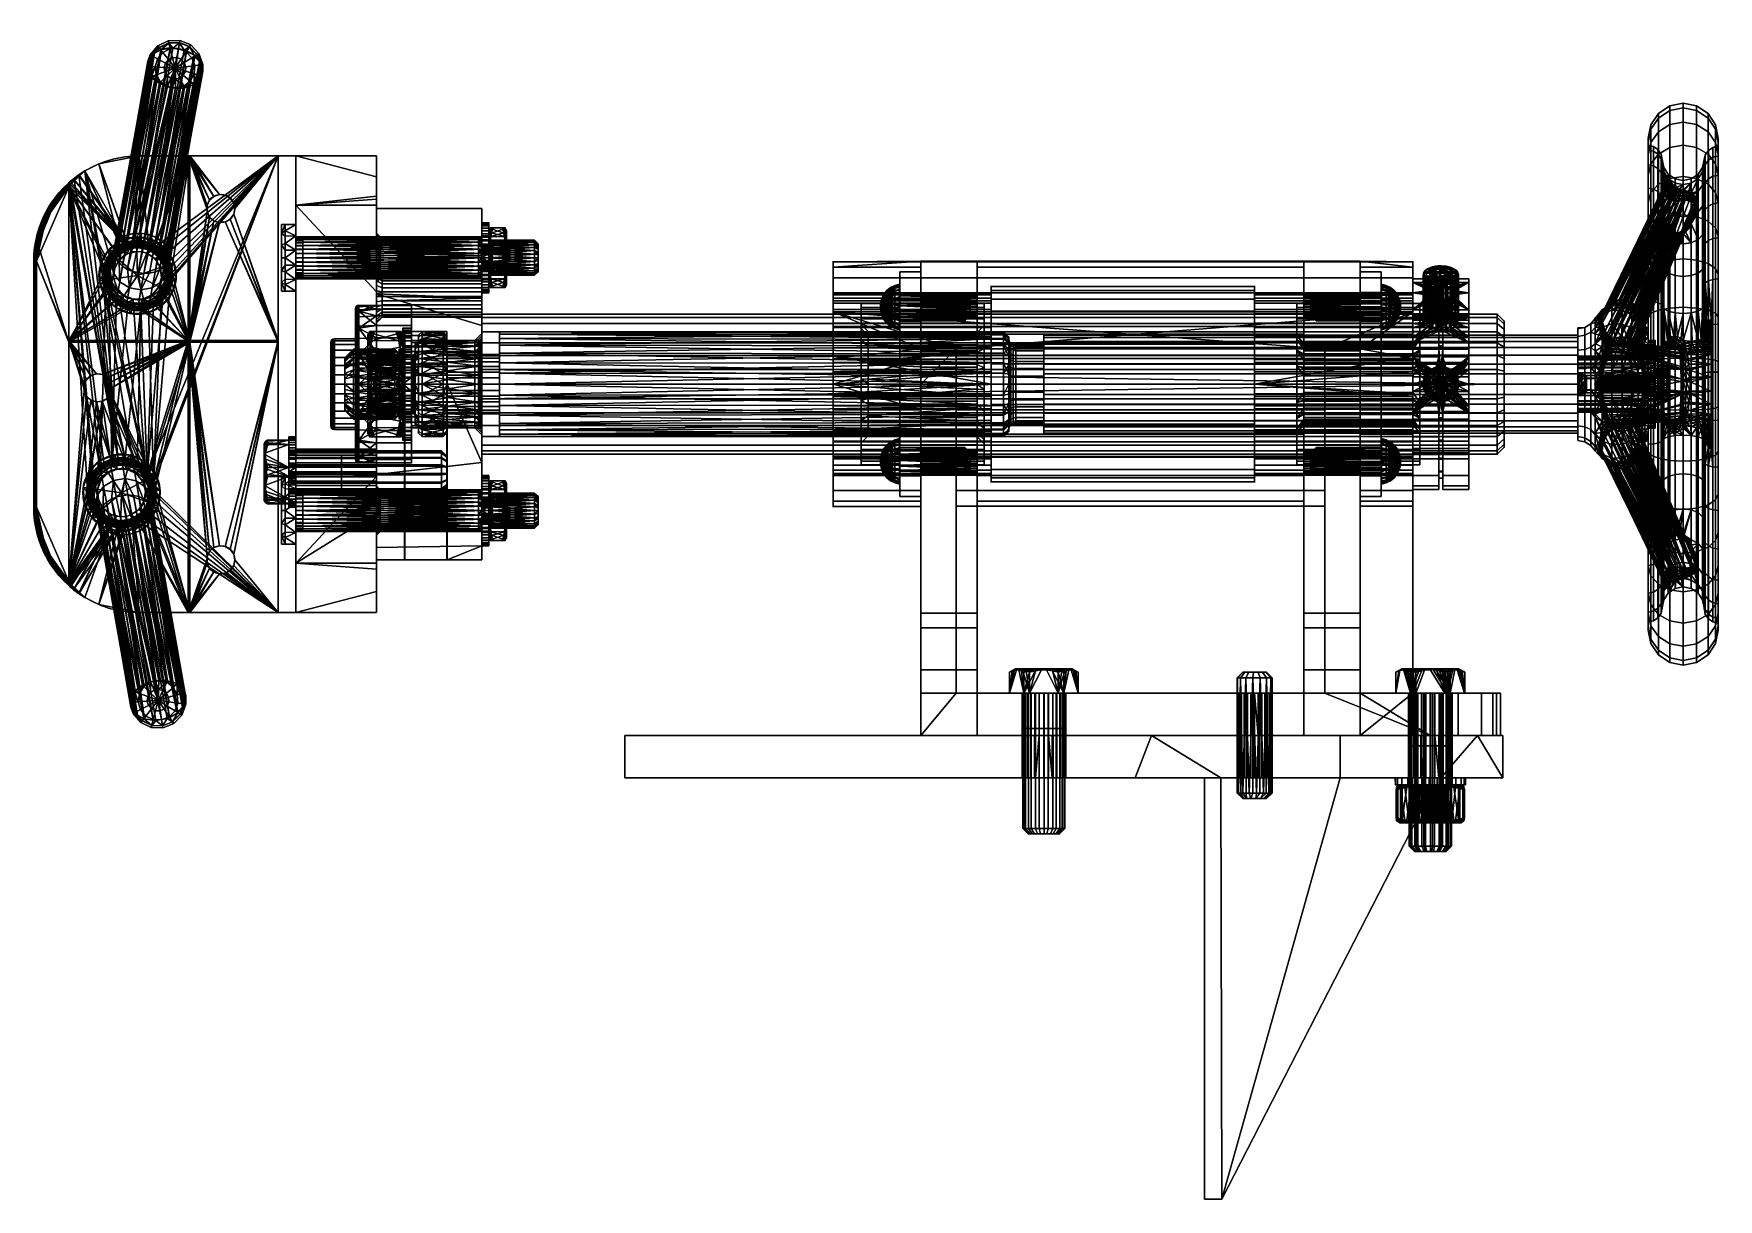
# Model space of a CAD drawing. Header units: millimetres. Extents: x -228 to 252, y -232 to 100.
import ezdxf
from ezdxf.lldxf.tags import DXFTag

# ---------------------------------------------------------------- set-up
doc = ezdxf.new("R2010")
doc.units = ezdxf.units.MM
doc.layers.add('1', color=7, linetype='Continuous', true_color=0xffffff)
doc.layers.add('6', color=7, linetype='Continuous', true_color=0xffffff)
tags = doc.linetypes.add('DASHED', pattern=[25.72, 12.86, -12.86]).pattern_tags.tags
tags[6:7] = [DXFTag(74, 4), DXFTag(75, 0), DXFTag(340, '0'), DXFTag(46, 0.0), DXFTag(50, 0.0), DXFTag(44, 0.0), DXFTag(45, 0.0)]
tags[4:5] = [DXFTag(74, 4), DXFTag(75, 0), DXFTag(340, '0'), DXFTag(46, 0.0), DXFTag(50, 0.0), DXFTag(44, 0.0), DXFTag(45, 0.0)]

# ---------------------------------------------------------------- blocks, each defined once
blk = doc.blocks.new('UG_SURFACE_001')
at = {"layer": '1', "color": 7, "linetype": 'Continuous', "lineweight": 25}
for points in [[(165.000007, 34.808267, -73.658496), (0, 34.808267, -73.658496), (134.000003, 35, -70), (150.000006, 35, -70)], [(0, 34.808267, -73.658496), (25, 35, -70), (41.000001, 35, -70)], [(0, 33.286978, -59.184406), (25, 33.286978, -59.184406), (25, 35, -70)], [(25, 35, -70), (0, 34.808267, -73.658496), (0, 33.286978, -59.184406)], [(41.000001, 35, -70), (134.000003, 35, -70), (0, 34.808267, -73.658496)], [(0, 33.286978, 59.184406), (0, 34.808267, 73.658496), (25, 35, 70)], [(0, 34.808267, 73.658496), (165.000007, 34.808267, 73.658496), (41.000001, 35, 70), (25, 35, 70)], [(25, 35, 70), (25, 33.286978, 59.184406), (0, 33.286978, 59.184406)], [(0, 33.286978, -59.184406), (0, 34.808267, -73.658496), (0, 26.000001, -70), (0, 23.752183, -59.424847)], [(0, 34.808267, -73.658496), (0, 30.31089, -87.499999), (0, 23.752183, -80.575153), (0, 26.000001, -70)], [(0, 34.808267, -73.658496), (165.000007, 34.808267, -73.658496), (165.000007, 30.31089, -87.499999), (0, 30.31089, -87.499999)], [(0, 30.31089, 87.499999), (0, 34.808267, 73.658496), (0, 26.000001, 70), (0, 23.752183, 80.575153)], [(0, 23.752183, 59.424847), (0, 26.000001, 70), (0, 34.808267, 73.658496), (0, 33.286978, 59.184406)], [(0, 30.31089, 87.499999), (165.000007, 30.31089, 87.499999), (165.000007, 34.808267, 73.658496), (0, 34.808267, 73.658496)], [(25, 35), (25, 35, 70), (41.000001, 35, 70), (41.000001, 35)], [(41.000001, 35), (41.000001, 35, -70), (25, 35, -70), (25, 35)], [(25, 35), (25, 25.325, 22), (25, 25.306785, 22.347556), (25, 33.286978, 59.184406)], [(25, 35), (25, 25.162263, 20.972518), (25, 25.325, 22)], [(25, 33.286978, 59.184406), (25, 35, 70), (25, 35)], [(25, 35), (25, 23.250001), (25, 22.112064, 7.184645)], [(25, 35), (25, 24.470957, 19.775141), (25, 25.162263, 20.972518)], [(25, 22.112064, 7.184645), (25, 22, 18.674999), (25, 23.352399, 18.962462), (25, 35)], [(25, 23.352399, 18.962462), (25, 24.470957, 19.775141), (25, 35)], [(25, 35), (25, 35, -70), (25, 33.286978, -59.184406)], [(25, 33.286978, -59.184406), (25, 25.306785, -22.347556), (25, 25.325, -22), (25, 35)], [(25, 25.325, -22), (25, 25.162263, -20.972518), (25, 35)], [(25, 25.162263, -20.972518), (25, 24.470957, -19.775141), (25, 35)], [(25, 35), (25, 22, -18.674999), (25, 20.13509, -11.625), (25, 23.122635, -2.430287)], [(25, 23.122635, -2.430287), (25, 23.250001), (25, 35)], [(25, 24.470957, -19.775141), (25, 23.352399, -18.962462), (25, 35)], [(25, 23.352399, -18.962462), (25, 22, -18.674999), (25, 35)], [(41.000001, 35, -70), (41.000001, 33.286978, -59.184406), (134.000003, 33.286978, -59.184406), (134.000003, 35, -70)], [(134.000003, 35, 70), (41.000001, 35, 70), (165.000007, 34.808267, 73.658496)], [(134.000003, 35, 70), (134.000003, 33.286978, 59.184406), (41.000001, 33.286978, 59.184406), (41.000001, 35, 70)], [(41.000001, 35), (41.000001, 23.250001), (41.000001, 23.122635, -2.430287)], [(41.000001, 35), (41.000001, 24.470957, -19.775141), (41.000001, 25.162263, -20.972518)], [(41.000001, 35), (41.000001, 23.352399, -18.962462), (41.000001, 24.470957, -19.775141)], [(41.000001, 35), (41.000001, 25.325, -22), (41.000001, 25.306785, -22.347556), (41.000001, 33.286978, -59.184406)], [(41.000001, 23.122635, -2.430287), (41.000001, 22, -18.674999), (41.000001, 23.352399, -18.962462), (41.000001, 35)], [(41.000001, 33.286978, -59.184406), (41.000001, 35, -70), (41.000001, 35)], [(41.000001, 35), (41.000001, 35, 70), (41.000001, 33.286978, 59.184406)], [(41.000001, 35), (41.000001, 23.352399, 18.962462), (41.000001, 22, 18.674999), (41.000001, 22.112064, 7.184645)], [(41.000001, 35), (41.000001, 24.470957, 19.775141), (41.000001, 23.352399, 18.962462)], [(41.000001, 22.112064, 7.184645), (41.000001, 23.250001), (41.000001, 35)], [(41.000001, 35), (41.000001, 25.325, 22), (41.000001, 25.162263, 20.972518)], [(41.000001, 25.162263, 20.972518), (41.000001, 24.470957, 19.775141), (41.000001, 35)], [(41.000001, 33.286978, 59.184406), (41.000001, 25.306785, 22.347556), (41.000001, 25.325, 22), (41.000001, 35)], [(41.000001, 25.162263, -20.972518), (41.000001, 25.325, -22), (41.000001, 35)], [(134.000003, 35), (134.000003, 25.325, 22), (134.000003, 25.306785, 22.347556), (134.000003, 33.286978, 59.184406)], [(134.000003, 35), (134.000003, 25.162263, 20.972518), (134.000003, 25.325, 22)], [(134.000003, 33.286978, 59.184406), (134.000003, 35, 70), (134.000003, 35)], [(134.000003, 35), (134.000003, 24.470957, 19.775141), (134.000003, 25.162263, 20.972518)], [(134.000003, 35), (134.000003, 23.250001), (134.000003, 22.112064, 7.184645)], [(134.000003, 35), (134.000003, 23.352399, 18.962462), (134.000003, 24.470957, 19.775141)], [(134.000003, 22.112064, 7.184645), (134.000003, 22, 18.674999), (134.000003, 23.352399, 18.962462), (134.000003, 35)], [(134.000003, 35), (134.000003, 35, -70), (134.000003, 33.286978, -59.184406)], [(134.000003, 33.286978, -59.184406), (134.000003, 25.306785, -22.347556), (134.000003, 25.325, -22), (134.000003, 35)], [(134.000003, 25.325, -22), (134.000003, 25.162263, -20.972518), (134.000003, 35)], [(134.000003, 25.162263, -20.972518), (134.000003, 24.470957, -19.775141), (134.000003, 35)], [(134.000003, 35), (134.000003, 22, -18.674999), (134.000003, 20.6476, -18.962462), (134.000003, 20.13509, -11.625)], [(134.000003, 24.470957, -19.775141), (134.000003, 23.352399, -18.962462), (134.000003, 35)], [(134.000003, 20.13509, -11.625), (134.000003, 23.122635, -2.430287), (134.000003, 35)], [(134.000003, 23.352399, -18.962462), (134.000003, 22, -18.674999), (134.000003, 35)], [(134.000003, 23.122635, -2.430287), (134.000003, 23.250001), (134.000003, 35)], [(134.000003, 35), (134.000003, 35, 70), (150.000006, 35, 70), (150.000006, 35)], [(150.000006, 35), (150.000006, 35, -70), (134.000003, 35, -70), (134.000003, 35)], [(165.000007, 34.808267, 73.658496), (150.000006, 35, 70), (134.000003, 35, 70)], [(150.000006, 35), (150.000006, 24.470957, -19.775141), (150.000006, 25.162263, -20.972518)], [(150.000006, 35), (150.000006, 25.325, -22), (150.000006, 25.306785, -22.347556), (150.000006, 33.286978, -59.184406)], [(150.000006, 35), (150.000006, 23.352399, -18.962462), (150.000006, 24.470957, -19.775141)], [(150.000006, 35), (150.000006, 23.250001), (150.000006, 23.122635, -2.430287)], [(150.000006, 33.286978, -59.184406), (150.000006, 35, -70), (150.000006, 35)], [(150.000006, 23.122635, -2.430287), (150.000006, 22, -18.674999), (150.000006, 23.352399, -18.962462), (150.000006, 35)], [(150.000006, 35), (150.000006, 23.352399, 18.962462), (150.000006, 22, 18.674999), (150.000006, 22.112064, 7.184645)], [(150.000006, 22.112064, 7.184645), (150.000006, 23.250001), (150.000006, 35)], [(150.000006, 35), (150.000006, 25.325, 22), (150.000006, 25.162263, 20.972518)], [(150.000006, 35), (150.000006, 35, 70), (150.000006, 33.286978, 59.184406)], [(150.000006, 25.162263, 20.972518), (150.000006, 24.470957, 19.775141), (150.000006, 35)], [(150.000006, 24.470957, 19.775141), (150.000006, 23.352399, 18.962462), (150.000006, 35)], [(150.000006, 33.286978, 59.184406), (150.000006, 25.306785, 22.347556), (150.000006, 25.325, 22), (150.000006, 35)], [(150.000006, 25.162263, -20.972518), (150.000006, 25.325, -22), (150.000006, 35)], [(165.000007, 33.286978, -59.184406), (165.000007, 34.808267, -73.658496), (150.000006, 35, -70)], [(150.000006, 35, -70), (150.000006, 33.286978, -59.184406), (165.000007, 33.286978, -59.184406)], [(165.000007, 33.286978, 59.184406), (150.000006, 33.286978, 59.184406), (150.000006, 35, 70)], [(150.000006, 35, 70), (165.000007, 34.808267, 73.658496), (165.000007, 33.286978, 59.184406)], [(165.000007, 30.31089, -87.499999), (165.000007, 34.808267, -73.658496), (165.000007, 26.000001, -70), (165.000007, 23.752183, -80.575153)], [(165.000007, 23.752183, -59.424847), (165.000007, 26.000001, -70), (165.000007, 34.808267, -73.658496), (165.000007, 33.286978, -59.184406)], [(165.000007, 33.286978, 59.184406), (165.000007, 34.808267, 73.658496), (165.000007, 26.000001, 70), (165.000007, 23.752183, 59.424847)], [(165.000007, 23.752183, 80.575153), (165.000007, 26.000001, 70), (165.000007, 34.808267, 73.658496), (165.000007, 30.31089, 87.499999)], [(0, 23.752183, -59.424847), (0, 17.397396, -50.678235), (0, 26.010068, -46.58043), (0, 33.286978, -59.184406)], [(25, 33.286978, -59.184406), (0, 33.286978, -59.184406), (0, 26.010068, -46.58043), (25, 26.010068, -46.58043)], [(0, 33.286978, 59.184406), (0, 26.010068, 46.58043), (0, 17.397396, 50.678235), (0, 23.752183, 59.424847)], [(25, 26.010068, 46.58043), (0, 26.010068, 46.58043), (0, 33.286978, 59.184406), (25, 33.286978, 59.184406)], [(0, 30.31089, -87.499999), (0, 20.572484, -98.315597), (0, 17.397396, -89.321762), (0, 23.752183, -80.575153)], [(0, 30.31089, -87.499999), (165.000007, 30.31089, -87.499999), (165.000007, 20.572484, -98.315597), (0, 20.572484, -98.315597)], [(0, 23.752183, 80.575153), (0, 17.397396, 89.321762), (0, 20.572484, 98.315597), (0, 30.31089, 87.499999)], [(0, 20.572484, 98.315597), (165.000007, 20.572484, 98.315597), (165.000007, 30.31089, 87.499999), (0, 30.31089, 87.499999)], [(25, 25.306785, 22.347556), (25, 24.879534, 23.6625), (25, 33.286978, 59.184406)], [(25, 24.879534, 23.6625), (25, 23.954386, 24.689982), (25, 33.286978, 59.184406)], [(25, 33.286978, -59.184406), (25, 24.879534, -23.6625), (25, 25.306785, -22.347556)], [(25, 24.879534, -23.6625), (25, 33.286978, -59.184406), (25, 26.010068, -46.58043)], [(25, 23.954386, 24.689982), (25, 22.691306, 25.25234), (25, 26.010068, 46.58043), (25, 33.286978, 59.184406)], [(134.000003, 33.286978, -59.184406), (41.000001, 33.286978, -59.184406), (41.000001, 26.010068, -46.58043), (134.000003, 26.010068, -46.58043)], [(41.000001, 33.286978, 59.184406), (134.000003, 33.286978, 59.184406), (134.000003, 26.010068, 46.58043), (41.000001, 26.010068, 46.58043)], [(41.000001, 26.010068, -46.58043), (41.000001, 33.286978, -59.184406), (41.000001, 24.879534, -23.6625)], [(41.000001, 25.306785, -22.347556), (41.000001, 24.879534, -23.6625), (41.000001, 33.286978, -59.184406)], [(41.000001, 23.954386, 24.689982), (41.000001, 33.286978, 59.184406), (41.000001, 26.010068, 46.58043)], [(41.000001, 33.286978, 59.184406), (41.000001, 24.879534, 23.6625), (41.000001, 25.306785, 22.347556)], [(41.000001, 33.286978, 59.184406), (41.000001, 23.954386, 24.689982), (41.000001, 24.879534, 23.6625)], [(134.000003, 26.010068, 46.58043), (134.000003, 33.286978, 59.184406), (134.000003, 24.879534, 23.6625)], [(134.000003, 25.306785, 22.347556), (134.000003, 24.879534, 23.6625), (134.000003, 33.286978, 59.184406)], [(134.000003, 33.286978, -59.184406), (134.000003, 24.879534, -23.6625), (134.000003, 25.306785, -22.347556)], [(134.000003, 23.954386, -24.689982), (134.000003, 33.286978, -59.184406), (134.000003, 26.010068, -46.58043)], [(134.000003, 33.286978, -59.184406), (134.000003, 23.954386, -24.689982), (134.000003, 24.879534, -23.6625)], [(150.000006, 26.010068, -46.58043), (150.000006, 33.286978, -59.184406), (150.000006, 23.954386, -24.689982)], [(150.000006, 25.306785, -22.347556), (150.000006, 24.879534, -23.6625), (150.000006, 33.286978, -59.184406)], [(150.000006, 24.879534, -23.6625), (150.000006, 23.954386, -24.689982), (150.000006, 33.286978, -59.184406)], [(150.000006, 33.286978, 59.184406), (150.000006, 26.010068, 46.58043), (150.000006, 22.691306, 25.25234), (150.000006, 23.954386, 24.689982)], [(150.000006, 33.286978, 59.184406), (150.000006, 24.879534, 23.6625), (150.000006, 25.306785, 22.347556)], [(150.000006, 23.954386, 24.689982), (150.000006, 24.879534, 23.6625), (150.000006, 33.286978, 59.184406)], [(150.000006, 26.010068, -46.58043), (165.000007, 26.010068, -46.58043), (165.000007, 33.286978, -59.184406), (150.000006, 33.286978, -59.184406)], [(150.000006, 33.286978, 59.184406), (165.000007, 33.286978, 59.184406), (165.000007, 26.010068, 46.58043), (150.000006, 26.010068, 46.58043)], [(165.000007, 33.286978, -59.184406), (165.000007, 26.010068, -46.58043), (165.000007, 17.397396, -50.678235), (165.000007, 23.752183, -59.424847)], [(165.000007, 23.752183, 59.424847), (165.000007, 17.397396, 50.678235), (165.000007, 26.010068, 46.58043), (165.000007, 33.286978, 59.184406)], [(165.000007, 23.752183, -80.575153), (165.000007, 17.397396, -89.321762), (165.000007, 20.572484, -98.315597), (165.000007, 30.31089, -87.499999)], [(165.000007, 30.31089, 87.499999), (165.000007, 20.572484, 98.315597), (165.000007, 17.397396, 89.321762), (165.000007, 23.752183, 80.575153)], [(0, 14.235782, -38.025908), (0, 26.010068, -46.58043), (0, 17.397396, -50.678235), (0, 8.034442, -45.272529)], [(25, 26.010068, -46.58043), (0, 26.010068, -46.58043), (0, 14.235782, -38.025908), (25, 14.235782, -38.025908)], [(0, 8.034442, 45.272529), (0, 17.397396, 50.678235), (0, 26.010068, 46.58043), (0, 14.235782, 38.025908)], [(25, 14.235782, 38.025908), (0, 14.235782, 38.025908), (0, 26.010068, 46.58043), (25, 26.010068, 46.58043)], [(45.000002, 23.752183, -59.424847), (0, 23.752183, -59.424847), (0, 26.000001, -70), (45.000002, 26.000001, -70)], [(45.000002, 26.000001, -70), (0, 26.000001, -70), (0, 23.752183, -80.575153), (45.000002, 23.752183, -80.575153)], [(45.000002, 23.752183, 80.575153), (0, 23.752183, 80.575153), (0, 26.000001, 70), (45.000002, 26.000001, 70)], [(45.000002, 26.000001, 70), (0, 26.000001, 70), (0, 23.752183, 59.424847), (45.000002, 23.752183, 59.424847)], [(25, 14.235782, 38.025908), (25, 26.010068, 46.58043), (25, 22.691306, 25.25234), (25, 21.308694, 25.25234)], [(25, 26.010068, -46.58043), (25, 22.691306, -25.25234), (25, 23.954386, -24.689982)], [(25, 21.308694, -25.25234), (25, 22.691306, -25.25234), (25, 26.010068, -46.58043), (25, 14.235782, -38.025908)], [(25, 23.954386, -24.689982), (25, 24.879534, -23.6625), (25, 26.010068, -46.58043)], [(25, 25.325, -22), (25, 25.306785, -22.347556), (41.000001, 25.306785, -22.347556), (41.000001, 25.325, -22)], [(41.000001, 25.325, -22), (41.000001, 25.162263, -20.972518), (25, 25.162263, -20.972518), (25, 25.325, -22)], [(25, 25.325, 22), (25, 25.162263, 20.972518), (41.000001, 25.162263, 20.972518), (41.000001, 25.325, 22)], [(41.000001, 25.325, 22), (41.000001, 25.306785, 22.347556), (25, 25.306785, 22.347556), (25, 25.325, 22)], [(25, 24.879534, -23.6625), (41.000001, 24.879534, -23.6625), (41.000001, 25.306785, -22.347556), (25, 25.306785, -22.347556)], [(25, 25.306785, 22.347556), (41.000001, 25.306785, 22.347556), (41.000001, 24.879534, 23.6625), (25, 24.879534, 23.6625)], [(25, 25.162263, -20.972518), (41.000001, 25.162263, -20.972518), (41.000001, 24.470957, -19.775141), (25, 24.470957, -19.775141)], [(25, 24.470957, 19.775141), (41.000001, 24.470957, 19.775141), (41.000001, 25.162263, 20.972518), (25, 25.162263, 20.972518)], [(25, 23.954386, -24.689982), (41.000001, 23.954386, -24.689982), (41.000001, 24.879534, -23.6625), (25, 24.879534, -23.6625)], [(25, 24.879534, 23.6625), (41.000001, 24.879534, 23.6625), (41.000001, 23.954386, 24.689982), (25, 23.954386, 24.689982)], [(25, 24.470957, -19.775141), (41.000001, 24.470957, -19.775141), (41.000001, 23.352399, -18.962462), (25, 23.352399, -18.962462)], [(25, 23.352399, 18.962462), (41.000001, 23.352399, 18.962462), (41.000001, 24.470957, 19.775141), (25, 24.470957, 19.775141)], [(134.000003, 26.010068, -46.58043), (41.000001, 26.010068, -46.58043), (41.000001, 14.235782, -38.025908), (134.000003, 14.235782, -38.025908)], [(41.000001, 26.010068, 46.58043), (134.000003, 26.010068, 46.58043), (134.000003, 14.235782, 38.025908), (41.000001, 14.235782, 38.025908)], [(41.000001, 14.235782, -38.025908), (41.000001, 26.010068, -46.58043), (41.000001, 22.691306, -25.25234), (41.000001, 21.308694, -25.25234)], [(41.000001, 26.010068, -46.58043), (41.000001, 24.879534, -23.6625), (41.000001, 23.954386, -24.689982)], [(41.000001, 23.954386, -24.689982), (41.000001, 22.691306, -25.25234), (41.000001, 26.010068, -46.58043)], [(41.000001, 26.010068, 46.58043), (41.000001, 14.235782, 38.025908), (41.000001, 21.308694, 25.25234), (41.000001, 22.691306, 25.25234)], [(41.000001, 22.691306, 25.25234), (41.000001, 23.954386, 24.689982), (41.000001, 26.010068, 46.58043)], [(45.000002, 27.846614, -72.926797), (119.999997, 27.846614, -72.926797), (119.999997, 26.629582, -61.347526), (45.000002, 26.629582, -61.347526)], [(45.000002, 24.248712, -83.999999), (119.999997, 24.248712, -83.999999), (119.999997, 27.846614, -72.926797), (45.000002, 27.846614, -72.926797)], [(45.000002, 24.248712, -83.999999), (45.000002, 27.846614, -72.926797), (45.000002, 26.000001, -70), (45.000002, 23.752183, -80.575153)], [(45.000002, 23.752183, -59.424847), (45.000002, 26.000001, -70), (45.000002, 27.846614, -72.926797), (45.000002, 26.629582, -61.347526)], [(45.000002, 27.846614, 72.926797), (119.999997, 27.846614, 72.926797), (119.999997, 24.248712, 83.999999), (45.000002, 24.248712, 83.999999)], [(45.000002, 26.629582, 61.347526), (119.999997, 26.629582, 61.347526), (119.999997, 27.846614, 72.926797), (45.000002, 27.846614, 72.926797)], [(45.000002, 26.629582, 61.347526), (45.000002, 27.846614, 72.926797), (45.000002, 26.000001, 70), (45.000002, 23.752183, 59.424847)], [(45.000002, 23.752183, 80.575153), (45.000002, 26.000001, 70), (45.000002, 27.846614, 72.926797), (45.000002, 24.248712, 83.999999)], [(45.000002, 26.629582, -61.347526), (119.999997, 26.629582, -61.347526), (119.999997, 20.808056, -51.264342), (45.000002, 20.808056, -51.264342)], [(45.000002, 26.629582, -61.347526), (45.000002, 20.808056, -51.264342), (45.000002, 17.397396, -50.678235), (45.000002, 23.752183, -59.424847)], [(45.000002, 20.808056, 51.264342), (119.999997, 20.808056, 51.264342), (119.999997, 26.629582, 61.347526), (45.000002, 26.629582, 61.347526)], [(45.000002, 23.752183, 59.424847), (45.000002, 17.397396, 50.678235), (45.000002, 20.808056, 51.264342), (45.000002, 26.629582, 61.347526)], [(45.000002, 16.457988, -92.652477), (119.999997, 16.457988, -92.652477), (119.999997, 24.248712, -83.999999), (45.000002, 24.248712, -83.999999)], [(45.000002, 23.752183, -80.575153), (45.000002, 17.397396, -89.321762), (45.000002, 16.457988, -92.652477), (45.000002, 24.248712, -83.999999)], [(45.000002, 24.248712, 83.999999), (119.999997, 24.248712, 83.999999), (119.999997, 16.457988, 92.652477), (45.000002, 16.457988, 92.652477)], [(45.000002, 24.248712, 83.999999), (45.000002, 16.457988, 92.652477), (45.000002, 17.397396, 89.321762), (45.000002, 23.752183, 80.575153)], [(119.999997, 26.629582, -61.347526), (119.999997, 27.846614, -72.926797), (119.999997, 26.000001, -70), (119.999997, 23.752183, -59.424847)], [(119.999997, 27.846614, -72.926797), (119.999997, 24.248712, -83.999999), (119.999997, 23.752183, -80.575153), (119.999997, 26.000001, -70)], [(119.999997, 24.248712, 83.999999), (119.999997, 27.846614, 72.926797), (119.999997, 26.000001, 70), (119.999997, 23.752183, 80.575153)], [(119.999997, 23.752183, 59.424847), (119.999997, 26.000001, 70), (119.999997, 27.846614, 72.926797), (119.999997, 26.629582, 61.347526)], [(119.999997, 23.752183, -59.424847), (119.999997, 17.397396, -50.678235), (119.999997, 20.808056, -51.264342), (119.999997, 26.629582, -61.347526)], [(119.999997, 26.629582, 61.347526), (119.999997, 20.808056, 51.264342), (119.999997, 17.397396, 50.678235), (119.999997, 23.752183, 59.424847)], [(165.000007, 23.752183, -59.424847), (119.999997, 23.752183, -59.424847), (119.999997, 26.000001, -70), (165.000007, 26.000001, -70)], [(165.000007, 26.000001, -70), (119.999997, 26.000001, -70), (119.999997, 23.752183, -80.575153), (165.000007, 23.752183, -80.575153)], [(165.000007, 23.752183, 80.575153), (119.999997, 23.752183, 80.575153), (119.999997, 26.000001, 70), (165.000007, 26.000001, 70)], [(165.000007, 26.000001, 70), (119.999997, 26.000001, 70), (119.999997, 23.752183, 59.424847), (165.000007, 23.752183, 59.424847)], [(119.999997, 24.248712, -83.999999), (119.999997, 16.457988, -92.652477), (119.999997, 17.397396, -89.321762), (119.999997, 23.752183, -80.575153)], [(119.999997, 23.752183, 80.575153), (119.999997, 17.397396, 89.321762), (119.999997, 16.457988, 92.652477), (119.999997, 24.248712, 83.999999)], [(134.000003, 14.235782, 38.025908), (134.000003, 26.010068, 46.58043), (134.000003, 22.691306, 25.25234), (134.000003, 21.308694, 25.25234)], [(134.000003, 26.010068, 46.58043), (134.000003, 24.879534, 23.6625), (134.000003, 23.954386, 24.689982)], [(134.000003, 23.954386, 24.689982), (134.000003, 22.691306, 25.25234), (134.000003, 26.010068, 46.58043)], [(134.000003, 26.010068, -46.58043), (134.000003, 14.235782, -38.025908), (134.000003, 21.308694, -25.25234), (134.000003, 22.691306, -25.25234)], [(134.000003, 22.691306, -25.25234), (134.000003, 23.954386, -24.689982), (134.000003, 26.010068, -46.58043)], [(134.000003, 25.325, -22), (134.000003, 25.306785, -22.347556), (150.000006, 25.306785, -22.347556), (150.000006, 25.325, -22)], [(150.000006, 25.325, -22), (150.000006, 25.162263, -20.972518), (134.000003, 25.162263, -20.972518), (134.000003, 25.325, -22)], [(150.000006, 25.325, 22), (150.000006, 25.306785, 22.347556), (134.000003, 25.306785, 22.347556), (134.000003, 25.325, 22)], [(134.000003, 25.325, 22), (134.000003, 25.162263, 20.972518), (150.000006, 25.162263, 20.972518), (150.000006, 25.325, 22)], [(150.000006, 25.306785, -22.347556), (134.000003, 25.306785, -22.347556), (134.000003, 24.879534, -23.6625), (150.000006, 24.879534, -23.6625)], [(150.000006, 24.879534, 23.6625), (134.000003, 24.879534, 23.6625), (134.000003, 25.306785, 22.347556), (150.000006, 25.306785, 22.347556)], [(150.000006, 24.470957, -19.775141), (134.000003, 24.470957, -19.775141), (134.000003, 25.162263, -20.972518), (150.000006, 25.162263, -20.972518)], [(150.000006, 25.162263, 20.972518), (134.000003, 25.162263, 20.972518), (134.000003, 24.470957, 19.775141), (150.000006, 24.470957, 19.775141)], [(150.000006, 24.879534, -23.6625), (134.000003, 24.879534, -23.6625), (134.000003, 23.954386, -24.689982), (150.000006, 23.954386, -24.689982)], [(150.000006, 23.954386, 24.689982), (134.000003, 23.954386, 24.689982), (134.000003, 24.879534, 23.6625), (150.000006, 24.879534, 23.6625)], [(150.000006, 23.352399, -18.962462), (134.000003, 23.352399, -18.962462), (134.000003, 24.470957, -19.775141), (150.000006, 24.470957, -19.775141)], [(150.000006, 24.470957, 19.775141), (134.000003, 24.470957, 19.775141), (134.000003, 23.352399, 18.962462), (150.000006, 23.352399, 18.962462)], [(150.000006, 26.010068, -46.58043), (150.000006, 23.954386, -24.689982), (150.000006, 22.691306, -25.25234)], [(150.000006, 22.691306, -25.25234), (150.000006, 21.308694, -25.25234), (150.000006, 14.235782, -38.025908), (150.000006, 26.010068, -46.58043)], [(150.000006, 21.308694, 25.25234), (150.000006, 22.691306, 25.25234), (150.000006, 26.010068, 46.58043), (150.000006, 14.235782, 38.025908)], [(150.000006, 14.235782, -38.025908), (165.000007, 14.235782, -38.025908), (165.000007, 26.010068, -46.58043), (150.000006, 26.010068, -46.58043)], [(150.000006, 26.010068, 46.58043), (165.000007, 26.010068, 46.58043), (165.000007, 14.235782, 38.025908), (150.000006, 14.235782, 38.025908)], [(165.000007, 8.034442, -45.272529), (165.000007, 17.397396, -50.678235), (165.000007, 26.010068, -46.58043), (165.000007, 14.235782, -38.025908)], [(165.000007, 14.235782, 38.025908), (165.000007, 26.010068, 46.58043), (165.000007, 17.397396, 50.678235), (165.000007, 8.034442, 45.272529)], [(45.000002, 17.397396, -50.678235), (0, 17.397396, -50.678235), (0, 23.752183, -59.424847), (45.000002, 23.752183, -59.424847)], [(45.000002, 23.752183, -80.575153), (0, 23.752183, -80.575153), (0, 17.397396, -89.321762), (45.000002, 17.397396, -89.321762)], [(45.000002, 17.397396, 89.321762), (0, 17.397396, 89.321762), (0, 23.752183, 80.575153), (45.000002, 23.752183, 80.575153)], [(45.000002, 23.752183, 59.424847), (0, 23.752183, 59.424847), (0, 17.397396, 50.678235), (45.000002, 17.397396, 50.678235)], [(0, 8.034442, -94.727471), (0, 17.397396, -89.321762), (0, 20.572484, -98.315597), (0, 7.276909, -104.235165)], [(0, 7.276909, -104.235165), (0, 20.572484, -98.315597), (25, 10.026604, -103.533074)], [(0, 20.572484, -98.315597), (165.000007, 20.572484, -98.315597), (35, 10.026604, -103.533074), (25, 10.026604, -103.533074)], [(0, 7.276909, 104.235165), (0, 20.572484, 98.315597), (0, 17.397396, 89.321762), (0, 8.034442, 94.727471)], [(165.000007, 20.572484, 98.315597), (0, 20.572484, 98.315597), (140.000001, 10.026604, 103.533074), (150.000006, 10.026604, 103.533074)], [(0, 20.572484, 98.315597), (25, 10.026604, 103.533074), (35, 10.026604, 103.533074)], [(35, 10.026604, 103.533074), (140.000001, 10.026604, 103.533074), (0, 20.572484, 98.315597)], [(25, 10.026604, 103.533074), (0, 20.572484, 98.315597), (0, 7.276909, 104.235165)], [(25, 22.691306, -25.25234), (41.000001, 22.691306, -25.25234), (41.000001, 23.954386, -24.689982), (25, 23.954386, -24.689982)], [(25, 23.954386, 24.689982), (41.000001, 23.954386, 24.689982), (41.000001, 22.691306, 25.25234), (25, 22.691306, 25.25234)], [(25, 23.352399, -18.962462), (41.000001, 23.352399, -18.962462), (41.000001, 22, -18.674999), (25, 22, -18.674999)], [(25, 22, 18.674999), (41.000001, 22, 18.674999), (41.000001, 23.352399, 18.962462), (25, 23.352399, 18.962462)], [(25, 23.250001), (25, 23.122635, -2.430287), (41.000001, 23.122635, -2.430287), (41.000001, 23.250001)], [(41.000001, 23.250001), (41.000001, 22.112064, 7.184645), (25, 22.112064, 7.184645), (25, 23.250001)], [(25, 20.13509, -11.625), (41.000001, 20.13509, -11.625), (41.000001, 23.122635, -2.430287), (25, 23.122635, -2.430287)], [(25, 21.308694, -25.25234), (41.000001, 21.308694, -25.25234), (41.000001, 22.691306, -25.25234), (25, 22.691306, -25.25234)], [(25, 22.691306, 25.25234), (41.000001, 22.691306, 25.25234), (41.000001, 21.308694, 25.25234), (25, 21.308694, 25.25234)], [(25, 22.112064, 7.184645), (25, 17.278118, 15.557286), (25, 20.6476, 18.962462), (25, 22, 18.674999)], [(25, 22.112064, 7.184645), (41.000001, 22.112064, 7.184645), (41.000001, 17.278118, 15.557286), (25, 17.278118, 15.557286)], [(25, 20.13509, -11.625), (25, 22, -18.674999), (25, 20.6476, -18.962462)], [(25, 22, -18.674999), (41.000001, 22, -18.674999), (41.000001, 20.6476, -18.962462), (25, 20.6476, -18.962462)], [(25, 20.6476, 18.962462), (41.000001, 20.6476, 18.962462), (41.000001, 22, 18.674999), (25, 22, 18.674999)], [(25, 21.308694, 25.25234), (25, 20.045614, 24.689982), (25, 14.235782, 38.025908)], [(25, 14.235782, -38.025908), (25, 20.045614, -24.689982), (25, 21.308694, -25.25234)], [(25, 20.045614, -24.689982), (41.000001, 20.045614, -24.689982), (41.000001, 21.308694, -25.25234), (25, 21.308694, -25.25234)], [(25, 21.308694, 25.25234), (41.000001, 21.308694, 25.25234), (41.000001, 20.045614, 24.689982), (25, 20.045614, 24.689982)], [(25, 19.529043, 19.775141), (25, 20.6476, 18.962462), (25, 17.278118, 15.557286)], [(25, 20.6476, -18.962462), (25, 19.529043, -19.775141), (25, 13.666007, -18.809645), (25, 20.13509, -11.625)], [(25, 20.6476, -18.962462), (41.000001, 20.6476, -18.962462), (41.000001, 19.529043, -19.775141), (25, 19.529043, -19.775141)], [(25, 19.529043, 19.775141), (41.000001, 19.529043, 19.775141), (41.000001, 20.6476, 18.962462), (25, 20.6476, 18.962462)], [(25, 13.666007, -18.809645), (41.000001, 13.666007, -18.809645), (41.000001, 20.13509, -11.625), (25, 20.13509, -11.625)], [(25, 20.045614, 24.689982), (25, 19.120466, 23.6625), (25, 0, 35), (25, 14.235782, 38.025908)], [(25, 19.120466, -23.6625), (25, 20.045614, -24.689982), (25, 14.235782, -38.025908), (25, 0, -35)], [(25, 19.120466, -23.6625), (41.000001, 19.120466, -23.6625), (41.000001, 20.045614, -24.689982), (25, 20.045614, -24.689982)], [(25, 20.045614, 24.689982), (41.000001, 20.045614, 24.689982), (41.000001, 19.120466, 23.6625), (25, 19.120466, 23.6625)], [(25, 17.278118, 15.557286), (25, 9.456627, 21.239933), (25, 18.837737, 20.972518), (25, 19.529043, 19.775141)], [(25, 19.529043, -19.775141), (25, 18.837737, -20.972518), (25, 13.666007, -18.809645)], [(25, 19.529043, -19.775141), (41.000001, 19.529043, -19.775141), (41.000001, 18.837737, -20.972518), (25, 18.837737, -20.972518)], [(25, 18.837737, 20.972518), (41.000001, 18.837737, 20.972518), (41.000001, 19.529043, 19.775141), (25, 19.529043, 19.775141)], [(140.000001, 10.026604, -103.533074), (35, 10.026604, -103.533074), (165.000007, 20.572484, -98.315597)], [(41.000001, 20.6476, -18.962462), (41.000001, 22, -18.674999), (41.000001, 23.122635, -2.430287), (41.000001, 20.13509, -11.625)], [(41.000001, 22, 18.674999), (41.000001, 20.6476, 18.962462), (41.000001, 17.278118, 15.557286), (41.000001, 22.112064, 7.184645)], [(41.000001, 21.308694, -25.25234), (41.000001, 20.045614, -24.689982), (41.000001, 14.235782, -38.025908)], [(41.000001, 14.235782, 38.025908), (41.000001, 20.045614, 24.689982), (41.000001, 21.308694, 25.25234)], [(41.000001, 19.529043, -19.775141), (41.000001, 20.6476, -18.962462), (41.000001, 20.13509, -11.625), (41.000001, 13.666007, -18.809645)], [(41.000001, 17.278118, 15.557286), (41.000001, 20.6476, 18.962462), (41.000001, 19.529043, 19.775141)], [(41.000001, 4.833947, -22.741932), (41.000001, 14.235782, -38.025908), (41.000001, 20.045614, -24.689982), (41.000001, 19.120466, -23.6625)], [(41.000001, 19.120466, 23.6625), (41.000001, 20.045614, 24.689982), (41.000001, 14.235782, 38.025908), (41.000001, 0, 35)], [(41.000001, 13.666007, -18.809645), (41.000001, 18.837737, -20.972518), (41.000001, 19.529043, -19.775141)], [(41.000001, 19.529043, 19.775141), (41.000001, 18.837737, 20.972518), (41.000001, 9.456627, 21.239933), (41.000001, 17.278118, 15.557286)], [(45.000002, 20.808056, -51.264342), (119.999997, 20.808056, -51.264342), (119.999997, 11.388626, -44.420727), (45.000002, 11.388626, -44.420727)], [(45.000002, 8.034442, -45.272529), (45.000002, 17.397396, -50.678235), (45.000002, 20.808056, -51.264342), (45.000002, 11.388626, -44.420727)], [(45.000002, 11.388626, 44.420727), (119.999997, 11.388626, 44.420727), (119.999997, 20.808056, 51.264342), (45.000002, 20.808056, 51.264342)], [(45.000002, 11.388626, 44.420727), (45.000002, 20.808056, 51.264342), (45.000002, 17.397396, 50.678235), (45.000002, 8.034442, 45.272529)], [(165.000007, 17.397396, -50.678235), (119.999997, 17.397396, -50.678235), (119.999997, 23.752183, -59.424847), (165.000007, 23.752183, -59.424847)], [(165.000007, 23.752183, -80.575153), (119.999997, 23.752183, -80.575153), (119.999997, 17.397396, -89.321762), (165.000007, 17.397396, -89.321762)], [(165.000007, 17.397396, 89.321762), (119.999997, 17.397396, 89.321762), (119.999997, 23.752183, 80.575153), (165.000007, 23.752183, 80.575153)], [(165.000007, 23.752183, 59.424847), (119.999997, 23.752183, 59.424847), (119.999997, 17.397396, 50.678235), (165.000007, 17.397396, 50.678235)], [(119.999997, 11.388626, -44.420727), (119.999997, 20.808056, -51.264342), (119.999997, 17.397396, -50.678235), (119.999997, 8.034442, -45.272529)], [(119.999997, 8.034442, 45.272529), (119.999997, 17.397396, 50.678235), (119.999997, 20.808056, 51.264342), (119.999997, 11.388626, 44.420727)], [(150.000006, 23.954386, -24.689982), (134.000003, 23.954386, -24.689982), (134.000003, 22.691306, -25.25234), (150.000006, 22.691306, -25.25234)], [(150.000006, 22.691306, 25.25234), (134.000003, 22.691306, 25.25234), (134.000003, 23.954386, 24.689982), (150.000006, 23.954386, 24.689982)], [(150.000006, 22, -18.674999), (134.000003, 22, -18.674999), (134.000003, 23.352399, -18.962462), (150.000006, 23.352399, -18.962462)], [(150.000006, 23.352399, 18.962462), (134.000003, 23.352399, 18.962462), (134.000003, 22, 18.674999), (150.000006, 22, 18.674999)], [(150.000006, 23.250001), (150.000006, 22.112064, 7.184645), (134.000003, 22.112064, 7.184645), (134.000003, 23.250001)], [(134.000003, 23.250001), (134.000003, 23.122635, -2.430287), (150.000006, 23.122635, -2.430287), (150.000006, 23.250001)], [(150.000006, 23.122635, -2.430287), (134.000003, 23.122635, -2.430287), (134.000003, 20.13509, -11.625), (150.000006, 20.13509, -11.625)], [(150.000006, 22.691306, -25.25234), (134.000003, 22.691306, -25.25234), (134.000003, 21.308694, -25.25234), (150.000006, 21.308694, -25.25234)], [(150.000006, 21.308694, 25.25234), (134.000003, 21.308694, 25.25234), (134.000003, 22.691306, 25.25234), (150.000006, 22.691306, 25.25234)], [(150.000006, 17.278118, 15.557286), (134.000003, 17.278118, 15.557286), (134.000003, 22.112064, 7.184645), (150.000006, 22.112064, 7.184645)], [(134.000003, 20.6476, 18.962462), (134.000003, 22, 18.674999), (134.000003, 22.112064, 7.184645), (134.000003, 17.278118, 15.557286)], [(150.000006, 20.6476, -18.962462), (134.000003, 20.6476, -18.962462), (134.000003, 22, -18.674999), (150.000006, 22, -18.674999)], [(150.000006, 22, 18.674999), (134.000003, 22, 18.674999), (134.000003, 20.6476, 18.962462), (150.000006, 20.6476, 18.962462)], [(134.000003, 21.308694, 25.25234), (134.000003, 20.045614, 24.689982), (134.000003, 14.235782, 38.025908)], [(134.000003, 14.235782, -38.025908), (134.000003, 20.045614, -24.689982), (134.000003, 21.308694, -25.25234)], [(150.000006, 21.308694, -25.25234), (134.000003, 21.308694, -25.25234), (134.000003, 20.045614, -24.689982), (150.000006, 20.045614, -24.689982)], [(150.000006, 20.045614, 24.689982), (134.000003, 20.045614, 24.689982), (134.000003, 21.308694, 25.25234), (150.000006, 21.308694, 25.25234)], [(134.000003, 19.529043, 19.775141), (134.000003, 20.6476, 18.962462), (134.000003, 17.278118, 15.557286)], [(134.000003, 13.666007, -18.809645), (134.000003, 20.13509, -11.625), (134.000003, 20.6476, -18.962462), (134.000003, 19.529043, -19.775141)], [(150.000006, 19.529043, -19.775141), (134.000003, 19.529043, -19.775141), (134.000003, 20.6476, -18.962462), (150.000006, 20.6476, -18.962462)], [(150.000006, 20.6476, 18.962462), (134.000003, 20.6476, 18.962462), (134.000003, 19.529043, 19.775141), (150.000006, 19.529043, 19.775141)], [(150.000006, 20.13509, -11.625), (134.000003, 20.13509, -11.625), (134.000003, 13.666007, -18.809645), (150.000006, 13.666007, -18.809645)], [(134.000003, 0, 35), (134.000003, 14.235782, 38.025908), (134.000003, 20.045614, 24.689982), (134.000003, 19.120466, 23.6625)], [(134.000003, 19.120466, -23.6625), (134.000003, 20.045614, -24.689982), (134.000003, 14.235782, -38.025908), (134.000003, 0, -35)], [(150.000006, 20.045614, -24.689982), (134.000003, 20.045614, -24.689982), (134.000003, 19.120466, -23.6625), (150.000006, 19.120466, -23.6625)], [(150.000006, 19.120466, 23.6625), (134.000003, 19.120466, 23.6625), (134.000003, 20.045614, 24.689982), (150.000006, 20.045614, 24.689982)], [(134.000003, 17.278118, 15.557286), (134.000003, 9.456627, 21.239933), (134.000003, 18.837737, 20.972518), (134.000003, 19.529043, 19.775141)], [(134.000003, 19.529043, -19.775141), (134.000003, 18.837737, -20.972518), (134.000003, 13.666007, -18.809645)], [(150.000006, 18.837737, -20.972518), (134.000003, 18.837737, -20.972518), (134.000003, 19.529043, -19.775141), (150.000006, 19.529043, -19.775141)], [(150.000006, 19.529043, 19.775141), (134.000003, 19.529043, 19.775141), (134.000003, 18.837737, 20.972518), (150.000006, 18.837737, 20.972518)], [(165.000007, 20.572484, -98.315597), (150.000006, 10.026604, -103.533074), (140.000001, 10.026604, -103.533074)], [(150.000006, 23.122635, -2.430287), (150.000006, 20.13509, -11.625), (150.000006, 20.6476, -18.962462), (150.000006, 22, -18.674999)], [(150.000006, 17.278118, 15.557286), (150.000006, 22.112064, 7.184645), (150.000006, 22, 18.674999), (150.000006, 20.6476, 18.962462)], [(150.000006, 21.308694, -25.25234), (150.000006, 20.045614, -24.689982), (150.000006, 14.235782, -38.025908)], [(150.000006, 14.235782, 38.025908), (150.000006, 20.045614, 24.689982), (150.000006, 21.308694, 25.25234)], [(150.000006, 19.529043, -19.775141), (150.000006, 20.6476, -18.962462), (150.000006, 20.13509, -11.625), (150.000006, 13.666007, -18.809645)], [(150.000006, 17.278118, 15.557286), (150.000006, 20.6476, 18.962462), (150.000006, 19.529043, 19.775141)], [(150.000006, 10.026604, -103.533074), (165.000007, 20.572484, -98.315597), (165.000007, 7.276909, -104.235165)], [(165.000007, 7.276909, 104.235165), (165.000007, 20.572484, 98.315597), (150.000006, 10.026604, 103.533074)], [(150.000006, 0, -35), (150.000006, 14.235782, -38.025908), (150.000006, 20.045614, -24.689982), (150.000006, 19.120466, -23.6625)], [(150.000006, 19.120466, 23.6625), (150.000006, 20.045614, 24.689982), (150.000006, 14.235782, 38.025908), (150.000006, 0, 35)], [(150.000006, 13.666007, -18.809645), (150.000006, 18.837737, -20.972518), (150.000006, 19.529043, -19.775141)], [(150.000006, 19.529043, 19.775141), (150.000006, 18.837737, 20.972518), (150.000006, 9.456627, 21.239933), (150.000006, 17.278118, 15.557286)], [(165.000007, 7.276909, -104.235165), (165.000007, 20.572484, -98.315597), (165.000007, 17.397396, -89.321762), (165.000007, 8.034442, -94.727471)], [(165.000007, 8.034442, 94.727471), (165.000007, 17.397396, 89.321762), (165.000007, 20.572484, 98.315597), (165.000007, 7.276909, 104.235165)], [(45.000002, 8.034442, -45.272529), (0, 8.034442, -45.272529), (0, 17.397396, -50.678235), (45.000002, 17.397396, -50.678235)], [(45.000002, 17.397396, -89.321762), (0, 17.397396, -89.321762), (0, 8.034442, -94.727471), (45.000002, 8.034442, -94.727471)], [(45.000002, 8.034442, 94.727471), (0, 8.034442, 94.727471), (0, 17.397396, 89.321762), (45.000002, 17.397396, 89.321762)], [(45.000002, 17.397396, 50.678235), (0, 17.397396, 50.678235), (0, 8.034442, 45.272529), (45.000002, 8.034442, 45.272529)], [(25, 0, 23.250001), (25, 0, 35), (25, 19.120466, 23.6625), (25, 18.693214, 22.347556)], [(25, 4.833947, -22.741932), (25, 18.693214, -22.347556), (25, 19.120466, -23.6625), (25, 0, -35)], [(25, 18.693214, -22.347556), (41.000001, 18.693214, -22.347556), (41.000001, 19.120466, -23.6625), (25, 19.120466, -23.6625)], [(25, 19.120466, 23.6625), (41.000001, 19.120466, 23.6625), (41.000001, 18.693214, 22.347556), (25, 18.693214, 22.347556)], [(25, 18.693214, 22.347556), (25, 18.837737, 20.972518), (25, 9.456627, 21.239933), (25, 0, 23.250001)], [(25, 4.833947, -22.741932), (25, 13.666007, -18.809645), (25, 18.837737, -20.972518), (25, 18.693214, -22.347556)], [(25, 18.837737, -20.972518), (41.000001, 18.837737, -20.972518), (41.000001, 18.693214, -22.347556), (25, 18.693214, -22.347556)], [(25, 18.693214, 22.347556), (41.000001, 18.693214, 22.347556), (41.000001, 18.837737, 20.972518), (25, 18.837737, 20.972518)], [(25, 17.278118, 15.557286), (41.000001, 17.278118, 15.557286), (41.000001, 9.456627, 21.239933), (25, 9.456627, 21.239933)], [(41.000001, 4.833947, -22.741932), (41.000001, 19.120466, -23.6625), (41.000001, 18.693214, -22.347556)], [(41.000001, 18.693214, 22.347556), (41.000001, 19.120466, 23.6625), (41.000001, 0, 35), (41.000001, 0, 23.250001)], [(41.000001, 18.693214, -22.347556), (41.000001, 18.837737, -20.972518), (41.000001, 13.666007, -18.809645), (41.000001, 4.833947, -22.741932)], [(41.000001, 0, 23.250001), (41.000001, 9.456627, 21.239933), (41.000001, 18.837737, 20.972518), (41.000001, 18.693214, 22.347556)], [(45.000002, 5.821527, -97.388133), (45.000002, 16.457988, -92.652477), (45.000002, 17.397396, -89.321762), (45.000002, 8.034442, -94.727471)], [(45.000002, 8.034442, 94.727471), (45.000002, 17.397396, 89.321762), (45.000002, 16.457988, 92.652477), (45.000002, 5.821527, 97.388133)], [(45.000002, 5.821527, -97.388133), (119.999997, 5.821527, -97.388133), (119.999997, 16.457988, -92.652477), (45.000002, 16.457988, -92.652477)], [(45.000002, 16.457988, 92.652477), (119.999997, 16.457988, 92.652477), (119.999997, 5.821527, 97.388133), (45.000002, 5.821527, 97.388133)], [(165.000007, 8.034442, -45.272529), (119.999997, 8.034442, -45.272529), (119.999997, 17.397396, -50.678235), (165.000007, 17.397396, -50.678235)], [(165.000007, 17.397396, -89.321762), (119.999997, 17.397396, -89.321762), (119.999997, 8.034442, -94.727471), (165.000007, 8.034442, -94.727471)], [(119.999997, 8.034442, -94.727471), (119.999997, 17.397396, -89.321762), (119.999997, 16.457988, -92.652477), (119.999997, 5.821527, -97.388133)], [(165.000007, 8.034442, 94.727471), (119.999997, 8.034442, 94.727471), (119.999997, 17.397396, 89.321762), (165.000007, 17.397396, 89.321762)], [(165.000007, 17.397396, 50.678235), (119.999997, 17.397396, 50.678235), (119.999997, 8.034442, 45.272529), (165.000007, 8.034442, 45.272529)], [(119.999997, 5.821527, 97.388133), (119.999997, 16.457988, 92.652477), (119.999997, 17.397396, 89.321762), (119.999997, 8.034442, 94.727471)], [(134.000003, 4.833947, -22.741932), (134.000003, 18.693214, -22.347556), (134.000003, 19.120466, -23.6625), (134.000003, 0, -35)], [(134.000003, 19.120466, 23.6625), (134.000003, 18.693214, 22.347556), (134.000003, 0, 23.250001), (134.000003, 0, 35)], [(150.000006, 19.120466, -23.6625), (134.000003, 19.120466, -23.6625), (134.000003, 18.693214, -22.347556), (150.000006, 18.693214, -22.347556)], [(150.000006, 18.693214, 22.347556), (134.000003, 18.693214, 22.347556), (134.000003, 19.120466, 23.6625), (150.000006, 19.120466, 23.6625)], [(134.000003, 9.456627, 21.239933), (134.000003, 18.693214, 22.347556), (134.000003, 18.837737, 20.972518)], [(134.000003, 18.837737, -20.972518), (134.000003, 18.693214, -22.347556), (134.000003, 4.833947, -22.741932), (134.000003, 13.666007, -18.809645)], [(150.000006, 18.693214, -22.347556), (134.000003, 18.693214, -22.347556), (134.000003, 18.837737, -20.972518), (150.000006, 18.837737, -20.972518)], [(150.000006, 18.837737, 20.972518), (134.000003, 18.837737, 20.972518), (134.000003, 18.693214, 22.347556), (150.000006, 18.693214, 22.347556)], [(134.000003, 9.456627, 21.239933), (134.000003, 0, 23.250001), (134.000003, 18.693214, 22.347556)], [(150.000006, 9.456627, 21.239933), (134.000003, 9.456627, 21.239933), (134.000003, 17.278118, 15.557286), (150.000006, 17.278118, 15.557286)], [(150.000006, 4.833947, -22.741932), (150.000006, 0, -35), (150.000006, 19.120466, -23.6625), (150.000006, 18.693214, -22.347556)], [(150.000006, 0, 35), (150.000006, 0, 23.250001), (150.000006, 18.693214, 22.347556), (150.000006, 19.120466, 23.6625)], [(150.000006, 18.693214, -22.347556), (150.000006, 18.837737, -20.972518), (150.000006, 13.666007, -18.809645), (150.000006, 4.833947, -22.741932)], [(150.000006, 0, 23.250001), (150.000006, 9.456627, 21.239933), (150.000006, 18.837737, 20.972518), (150.000006, 18.693214, 22.347556)], [(0, 8.034442, -45.272529), (0, -2.71774, -44.142433), (0, 0, -35), (0, 14.235782, -38.025908)], [(25, 14.235782, -38.025908), (0, 14.235782, -38.025908), (0, 0, -35), (25, 0, -35)], [(0, 14.235782, 38.025908), (0, 0, 35), (0, -2.71774, 44.142433), (0, 8.034442, 45.272529)], [(25, 0, 35), (0, 0, 35), (0, 14.235782, 38.025908), (25, 14.235782, 38.025908)], [(25, 10.026604, -103.533074), (25, 7.276909, -104.235165), (0, 7.276909, -104.235165)], [(0, 7.276909, 104.235165), (25, 7.276909, 104.235165), (25, 10.026604, 103.533074)], [(25, 4.833947, -22.741932), (41.000001, 4.833947, -22.741932), (41.000001, 13.666007, -18.809645), (25, 13.666007, -18.809645)], [(25, 10.026604, -103.533074), (35, 10.026604, -103.533074), (35, 10.026604, -103.61167), (25, 10.026604, -103.61167)], [(35, 10.026604, -103.61167), (35, -88, -140.000001), (25, -88, -140.000001), (25, 0, -107.33363)], [(25, 0, -107.33363), (25, 10.026604, -103.61167), (35, 10.026604, -103.61167)], [(25, 10.026604, 103.61167), (35, 10.026604, 103.61167), (35, 10.026604, 103.533074), (25, 10.026604, 103.533074)], [(35, 10.026604, 103.61167), (25, 10.026604, 103.61167), (25, 0, 107.33363)], [(25, 0, 107.33363), (25, -88, 140.000001), (35, -88, 140.000001), (35, 10.026604, 103.61167)], [(25, 0, 107.33363), (25, 10.026604, 103.61167), (25, 10.026604, 103.533074), (25, 7.276909, 104.235165)], [(25, 7.276909, -104.235165), (25, 10.026604, -103.533074), (25, 10.026604, -103.61167), (25, 0, -107.33363)], [(35, -88, -140.000001), (35, 10.026604, -103.61167), (35, 7.276909, -104.235165)], [(35, 10.026604, -103.61167), (35, 10.026604, -103.533074), (35, 7.276909, -104.235165)], [(140.000001, 10.026604, -103.533074), (140.000001, 7.276909, -104.235165), (35, 7.276909, -104.235165), (35, 10.026604, -103.533074)], [(35, 10.026604, 103.533074), (35, 7.276909, 104.235165), (140.000001, 7.276909, 104.235165), (140.000001, 10.026604, 103.533074)], [(35, 7.276909, 104.235165), (35, 10.026604, 103.533074), (35, 10.026604, 103.61167), (35, -88, 140.000001)], [(134.000003, 14.235782, -38.025908), (41.000001, 14.235782, -38.025908), (41.000001, 0, -35), (134.000003, 0, -35)], [(41.000001, 14.235782, 38.025908), (134.000003, 14.235782, 38.025908), (134.000003, 0, 35), (41.000001, 0, 35)], [(41.000001, 4.833947, -22.741932), (41.000001, 0, -22.741932), (41.000001, 0, -35), (41.000001, 14.235782, -38.025908)], [(45.000002, 11.388626, -44.420727), (119.999997, 11.388626, -44.420727), (119.999997, 0, -41.999999), (45.000002, 0, -41.999999)], [(45.000002, 0, -44), (45.000002, 8.034442, -45.272529), (45.000002, 11.388626, -44.420727), (45.000002, 0, -41.999999)], [(45.000002, 0, 41.999999), (119.999997, 0, 41.999999), (119.999997, 11.388626, 44.420727), (45.000002, 11.388626, 44.420727)], [(45.000002, 8.034442, 45.272529), (45.000002, 0, 44), (45.000002, 0, 41.999999), (45.000002, 11.388626, 44.420727)], [(119.999997, 8.034442, -45.272529), (119.999997, 0, -44), (119.999997, 0, -41.999999), (119.999997, 11.388626, -44.420727)], [(119.999997, 0, 44), (119.999997, 8.034442, 45.272529), (119.999997, 11.388626, 44.420727), (119.999997, 0, 41.999999)], [(150.000006, 13.666007, -18.809645), (134.000003, 13.666007, -18.809645), (134.000003, 4.833947, -22.741932), (150.000006, 4.833947, -22.741932)], [(150.000006, 10.026604, -103.61167), (140.000001, 10.026604, -103.61167), (140.000001, 10.026604, -103.533074), (150.000006, 10.026604, -103.533074)], [(150.000006, -88, -140.000001), (140.000001, -88, -140.000001), (140.000001, 10.026604, -103.61167), (150.000006, 10.026604, -103.61167)], [(140.000001, 7.276909, -104.235165), (140.000001, 10.026604, -103.533074), (140.000001, 10.026604, -103.61167), (140.000001, -88, -140.000001)], [(150.000006, 10.026604, 103.533074), (140.000001, 10.026604, 103.533074), (140.000001, 10.026604, 103.61167), (150.000006, 10.026604, 103.61167)], [(150.000006, 10.026604, 103.61167), (140.000001, 10.026604, 103.61167), (140.000001, -88, 140.000001), (150.000006, -88, 140.000001)], [(140.000001, -88, 140.000001), (140.000001, 10.026604, 103.61167), (140.000001, 7.276909, 104.235165)], [(140.000001, 10.026604, 103.61167), (140.000001, 10.026604, 103.533074), (140.000001, 7.276909, 104.235165)], [(150.000006, 0, -35), (165.000007, 0, -35), (165.000007, 14.235782, -38.025908), (150.000006, 14.235782, -38.025908)], [(150.000006, 14.235782, 38.025908), (165.000007, 14.235782, 38.025908), (165.000007, 0, 35), (150.000006, 0, 35)], [(150.000006, -88, -140.000001), (150.000006, 10.026604, -103.61167), (150.000006, 7.276909, -104.235165)], [(150.000006, 10.026604, -103.61167), (150.000006, 10.026604, -103.533074), (150.000006, 7.276909, -104.235165)], [(165.000007, 7.276909, -104.235165), (150.000006, 7.276909, -104.235165), (150.000006, 10.026604, -103.533074)], [(150.000006, 7.276909, 104.235165), (150.000006, 10.026604, 103.533074), (150.000006, 10.026604, 103.61167), (150.000006, -88, 140.000001)], [(150.000006, 10.026604, 103.533074), (150.000006, 7.276909, 104.235165), (165.000007, 7.276909, 104.235165)], [(165.000007, 14.235782, -38.025908), (165.000007, 0, -35), (165.000007, -2.71774, -44.142433), (165.000007, 8.034442, -45.272529)], [(165.000007, 8.034442, 45.272529), (165.000007, -2.71774, 44.142433), (165.000007, 0, 35), (165.000007, 14.235782, 38.025908)], [(0, 8.034442, -45.272529), (45.000002, 8.034442, -45.272529), (45.000002, 0, -44)], [(45.000002, 0, -44), (0, -2.71774, -44.142433), (0, 8.034442, -45.272529)], [(45.000002, 8.034442, -94.727471), (0, 8.034442, -94.727471), (0, -2.71774, -95.857568), (45.000002, -2.71774, -95.857568)], [(0, -2.71774, -95.857568), (0, 8.034442, -94.727471), (0, 7.276909, -104.235165), (0, 0, -104.999997)], [(0, 8.034442, 45.272529), (0, -2.71774, 44.142433), (45.000002, 0, 44)], [(45.000002, -2.71774, 95.857568), (0, -2.71774, 95.857568), (0, 8.034442, 94.727471), (45.000002, 8.034442, 94.727471)], [(45.000002, 0, 44), (45.000002, 8.034442, 45.272529), (0, 8.034442, 45.272529)], [(0, 8.034442, 94.727471), (0, -2.71774, 95.857568), (0, 0, 104.999997), (0, 7.276909, 104.235165)], [(0, 0, -104.999997), (0, 7.276909, -104.235165), (25, 7.276909, -104.235165)], [(25, 7.276909, -104.235165), (25, 0, -104.235165), (0, 0, -104.999997)], [(0, 0, 104.999997), (25, 0, 104.235165), (25, 7.276909, 104.235165)], [(25, 7.276909, 104.235165), (0, 7.276909, 104.235165), (0, 0, 104.999997)], [(25, 9.456627, 21.239933), (41.000001, 9.456627, 21.239933), (41.000001, 0, 23.250001), (25, 0, 23.250001)], [(25, 0, -107.33363), (25, 0, -104.235165), (25, 7.276909, -104.235165)], [(25, 7.276909, 104.235165), (25, 0, 104.235165), (25, 0, 107.33363)], [(25, 0, -35), (25, 0, -22.741932), (25, 4.833947, -22.741932)], [(41.000001, 0, -22.741932), (41.000001, 4.833947, -22.741932), (25, 4.833947, -22.741932), (25, 0, -22.741932)], [(35, 7.276909, -104.235165), (35, -7.276909, -104.235165), (35, -88, -140.000001)], [(35, 7.276909, -104.235165), (140.000001, 7.276909, -104.235165), (140.000001, -7.276909, -104.235165), (35, -7.276909, -104.235165)], [(140.000001, 7.276909, 104.235165), (35, 7.276909, 104.235165), (35, -7.276909, 104.235165), (140.000001, -7.276909, 104.235165)], [(35, -88, 140.000001), (35, -7.276909, 104.235165), (35, 7.276909, 104.235165)], [(45.000002, 8.034442, -94.727471), (45.000002, -2.71774, -95.857568), (45.000002, -5.821527, -97.388133), (45.000002, 5.821527, -97.388133)], [(45.000002, 5.821527, 97.388133), (45.000002, -5.821527, 97.388133), (45.000002, -2.71774, 95.857568), (45.000002, 8.034442, 94.727471)], [(45.000002, -5.821527, -97.388133), (119.999997, -5.821527, -97.388133), (119.999997, 5.821527, -97.388133), (45.000002, 5.821527, -97.388133)], [(45.000002, 5.821527, 97.388133), (119.999997, 5.821527, 97.388133), (119.999997, -5.821527, 97.388133), (45.000002, -5.821527, 97.388133)], [(165.000007, 8.034442, -45.272529), (165.000007, -2.71774, -44.142433), (119.999997, 0, -44)], [(119.999997, 0, -44), (119.999997, 8.034442, -45.272529), (165.000007, 8.034442, -45.272529)], [(165.000007, 8.034442, -94.727471), (119.999997, 8.034442, -94.727471), (119.999997, -2.71774, -95.857568), (165.000007, -2.71774, -95.857568)], [(119.999997, 5.821527, -97.388133), (119.999997, -5.821527, -97.388133), (119.999997, -2.71774, -95.857568), (119.999997, 8.034442, -94.727471)], [(165.000007, 8.034442, 45.272529), (119.999997, 8.034442, 45.272529), (119.999997, 0, 44)], [(119.999997, 0, 44), (165.000007, -2.71774, 44.142433), (165.000007, 8.034442, 45.272529)], [(165.000007, -2.71774, 95.857568), (119.999997, -2.71774, 95.857568), (119.999997, 8.034442, 94.727471), (165.000007, 8.034442, 94.727471)], [(119.999997, 8.034442, 94.727471), (119.999997, -2.71774, 95.857568), (119.999997, -5.821527, 97.388133), (119.999997, 5.821527, 97.388133)], [(150.000006, 0, 23.250001), (134.000003, 0, 23.250001), (134.000003, 9.456627, 21.239933), (150.000006, 9.456627, 21.239933)], [(150.000006, 0, -22.741932), (150.000006, 4.833947, -22.741932), (134.000003, 4.833947, -22.741932), (134.000003, 0, -22.741932)], [(134.000003, 0, -35), (134.000003, 0, -22.741932), (134.000003, 4.833947, -22.741932)], [(140.000001, -88, -140.000001), (140.000001, -7.276909, -104.235165), (140.000001, 7.276909, -104.235165)], [(140.000001, 7.276909, 104.235165), (140.000001, -7.276909, 104.235165), (140.000001, -88, 140.000001)], [(150.000006, 7.276909, -104.235165), (150.000006, -7.276909, -104.235165), (150.000006, -88, -140.000001)], [(150.000006, 7.276909, -104.235165), (165.000007, 7.276909, -104.235165), (165.000007, -7.276909, -104.235165), (150.000006, -7.276909, -104.235165)], [(150.000006, -88, 140.000001), (150.000006, -7.276909, 104.235165), (150.000006, 7.276909, 104.235165)], [(150.000006, -7.276909, 104.235165), (165.000007, -7.276909, 104.235165), (165.000007, 7.276909, 104.235165), (150.000006, 7.276909, 104.235165)], [(150.000006, 4.833947, -22.741932), (150.000006, 0, -22.741932), (150.000006, 0, -35)], [(165.000007, 8.034442, -94.727471), (165.000007, -2.71774, -95.857568), (165.000007, -7.276909, -104.235165), (165.000007, 7.276909, -104.235165)], [(165.000007, 7.276909, 104.235165), (165.000007, -7.276909, 104.235165), (165.000007, -2.71774, 95.857568), (165.000007, 8.034442, 94.727471)], [(45.000002, 0, -44), (45.000002, -2.71774, -44.142433), (0, -2.71774, -44.142433)], [(0, -14.235782, -38.025908), (0, 0, -35), (0, -2.71774, -44.142433), (0, -13, -47.48334)], [(0, 0, -104.999997), (0, -7.276909, -104.235165), (0, -2.71774, -95.857568)], [(0, 0, -104.999997), (25, 0, -104.235165), (25, -7.276909, -104.235165)], [(25, 0, -35), (0, 0, -35), (0, -14.235782, -38.025908), (25, -14.235782, -38.025908)], [(25, -7.276909, -104.235165), (0, -7.276909, -104.235165), (0, 0, -104.999997)], [(0, -2.71774, 44.142433), (45.000002, -2.71774, 44.142433), (45.000002, 0, 44)], [(0, -7.276909, 104.235165), (0, 0, 104.999997), (0, -2.71774, 95.857568)], [(0, -13, 47.48334), (0, -2.71774, 44.142433), (0, 0, 35), (0, -14.235782, 38.025908)], [(0, 0, 104.999997), (0, -7.276909, 104.235165), (25, -7.276909, 104.235165)], [(25, -7.276909, 104.235165), (25, 0, 104.235165), (0, 0, 104.999997)], [(25, -14.235782, 38.025908), (0, -14.235782, 38.025908), (0, 0, 35), (25, 0, 35)], [(25, -19.120466, 23.6625), (25, 0, 35), (25, 0, 23.250001), (25, -9.456627, 21.239933)], [(25, -88, 140.000001), (25, 0, 107.33363), (25, 0, 104.235165), (25, -7.276909, 104.235165)], [(25, -7.276909, -104.235165), (25, 0, -104.235165), (25, 0, -107.33363), (25, -88, -140.000001)], [(25, -4.833947, -22.741932), (25, 0, -22.741932), (25, 0, -35), (25, -14.235782, -38.025908)], [(25, -14.235782, 38.025908), (25, 0, 35), (25, -19.120466, 23.6625), (25, -20.045614, 24.689982)], [(25, 0, -22.741932), (25, -4.833947, -22.741932), (41.000001, -4.833947, -22.741932), (41.000001, 0, -22.741932)], [(25, 0, 23.250001), (41.000001, 0, 23.250001), (41.000001, -9.456627, 21.239933), (25, -9.456627, 21.239933)], [(134.000003, 0, -35), (41.000001, 0, -35), (41.000001, -14.235782, -38.025908), (134.000003, -14.235782, -38.025908)], [(41.000001, 0, 35), (134.000003, 0, 35), (134.000003, -14.235782, 38.025908), (41.000001, -14.235782, 38.025908)], [(41.000001, 0, -35), (41.000001, 0, -22.741932), (41.000001, -4.833947, -22.741932)], [(41.000001, -4.833947, -22.741932), (41.000001, -18.693214, -22.347556), (41.000001, -19.120466, -23.6625), (41.000001, 0, -35)], [(41.000001, -19.120466, -23.6625), (41.000001, -20.045614, -24.689982), (41.000001, -14.235782, -38.025908), (41.000001, 0, -35)], [(41.000001, 0, 23.250001), (41.000001, 0, 35), (41.000001, -19.120466, 23.6625), (41.000001, -18.693214, 22.347556)], [(41.000001, 0, 35), (41.000001, -14.235782, 38.025908), (41.000001, -20.045614, 24.689982), (41.000001, -19.120466, 23.6625)], [(41.000001, -18.693214, 22.347556), (41.000001, -18.674999, 22), (41.000001, -9.456627, 21.239933), (41.000001, 0, 23.250001)], [(45.000002, 0, -41.999999), (119.999997, 0, -41.999999), (119.999997, -11.388626, -44.420727), (45.000002, -11.388626, -44.420727)], [(45.000002, 0, -41.999999), (45.000002, -2.71774, -44.142433), (45.000002, 0, -44)], [(45.000002, 0, -41.999999), (45.000002, -11.388626, -44.420727), (45.000002, -13, -47.48334), (45.000002, -2.71774, -44.142433)], [(45.000002, -11.388626, 44.420727), (119.999997, -11.388626, 44.420727), (119.999997, 0, 41.999999), (45.000002, 0, 41.999999)], [(45.000002, 0, 41.999999), (45.000002, 0, 44), (45.000002, -2.71774, 44.142433)], [(45.000002, -2.71774, 44.142433), (45.000002, -13, 47.48334), (45.000002, -11.388626, 44.420727), (45.000002, 0, 41.999999)], [(165.000007, -2.71774, -44.142433), (119.999997, -2.71774, -44.142433), (119.999997, 0, -44)], [(119.999997, 0, -41.999999), (119.999997, 0, -44), (119.999997, -2.71774, -44.142433)], [(119.999997, -2.71774, -44.142433), (119.999997, -13, -47.48334), (119.999997, -11.388626, -44.420727), (119.999997, 0, -41.999999)], [(119.999997, 0, 44), (119.999997, -2.71774, 44.142433), (165.000007, -2.71774, 44.142433)], [(119.999997, 0, 41.999999), (119.999997, -2.71774, 44.142433), (119.999997, 0, 44)], [(119.999997, 0, 41.999999), (119.999997, -11.388626, 44.420727), (119.999997, -13, 47.48334), (119.999997, -2.71774, 44.142433)], [(150.000006, -9.456627, 21.239933), (134.000003, -9.456627, 21.239933), (134.000003, 0, 23.250001), (150.000006, 0, 23.250001)], [(134.000003, 0, -22.741932), (134.000003, -4.833947, -22.741932), (150.000006, -4.833947, -22.741932), (150.000006, 0, -22.741932)], [(134.000003, -19.120466, 23.6625), (134.000003, 0, 35), (134.000003, 0, 23.250001), (134.000003, -9.456627, 21.239933)], [(134.000003, -14.235782, 38.025908), (134.000003, 0, 35), (134.000003, -19.120466, 23.6625), (134.000003, -20.045614, 24.689982)], [(134.000003, -4.833947, -22.741932), (134.000003, 0, -35), (134.000003, -19.120466, -23.6625), (134.000003, -18.693214, -22.347556)], [(134.000003, 0, -35), (134.000003, -14.235782, -38.025908), (134.000003, -20.045614, -24.689982), (134.000003, -19.120466, -23.6625)], [(134.000003, -4.833947, -22.741932), (134.000003, 0, -22.741932), (134.000003, 0, -35)], [(150.000006, 0, -35), (150.000006, 0, -22.741932), (150.000006, -4.833947, -22.741932)], [(150.000006, -4.833947, -22.741932), (150.000006, -18.693214, -22.347556), (150.000006, -19.120466, -23.6625), (150.000006, 0, -35)], [(150.000006, -19.120466, -23.6625), (150.000006, -20.045614, -24.689982), (150.000006, -14.235782, -38.025908), (150.000006, 0, -35)], [(150.000006, -20.045614, 24.689982), (150.000006, -19.120466, 23.6625), (150.000006, 0, 35), (150.000006, -14.235782, 38.025908)], [(150.000006, 0, 23.250001), (150.000006, 0, 35), (150.000006, -19.120466, 23.6625), (150.000006, -18.693214, 22.347556)], [(150.000006, -18.693214, 22.347556), (150.000006, -18.674999, 22), (150.000006, -9.456627, 21.239933), (150.000006, 0, 23.250001)], [(150.000006, -14.235782, -38.025908), (165.000007, -14.235782, -38.025908), (165.000007, 0, -35), (150.000006, 0, -35)], [(150.000006, 0, 35), (165.000007, 0, 35), (165.000007, -14.235782, 38.025908), (150.000006, -14.235782, 38.025908)], [(165.000007, 0, -35), (165.000007, -14.235782, -38.025908), (165.000007, -13, -47.48334), (165.000007, -2.71774, -44.142433)], [(165.000007, -14.235782, 38.025908), (165.000007, 0, 35), (165.000007, -2.71774, 44.142433), (165.000007, -13, 47.48334)], [(45.000002, -13, -47.48334), (0, -13, -47.48334), (0, -2.71774, -44.142433), (45.000002, -2.71774, -44.142433)], [(45.000002, -2.71774, -95.857568), (0, -2.71774, -95.857568), (0, -13, -92.516661), (45.000002, -13, -92.516661)], [(0, -13, -92.516661), (0, -2.71774, -95.857568), (0, -7.276909, -104.235165), (0, -20.572484, -98.315597)], [(45.000002, -13, 92.516661), (0, -13, 92.516661), (0, -2.71774, 95.857568), (45.000002, -2.71774, 95.857568)], [(45.000002, -2.71774, 44.142433), (0, -2.71774, 44.142433), (0, -13, 47.48334), (45.000002, -13, 47.48334)], [(0, -2.71774, 95.857568), (0, -13, 92.516661), (0, -20.572484, 98.315597), (0, -7.276909, 104.235165)], [(45.000002, -16.457988, -92.652477), (45.000002, -5.821527, -97.388133), (45.000002, -2.71774, -95.857568), (45.000002, -13, -92.516661)], [(45.000002, -13, 92.516661), (45.000002, -2.71774, 95.857568), (45.000002, -5.821527, 97.388133), (45.000002, -16.457988, 92.652477)], [(165.000007, -13, -47.48334), (119.999997, -13, -47.48334), (119.999997, -2.71774, -44.142433), (165.000007, -2.71774, -44.142433)], [(165.000007, -2.71774, -95.857568), (119.999997, -2.71774, -95.857568), (119.999997, -13, -92.516661), (165.000007, -13, -92.516661)], [(119.999997, -13, -92.516661), (119.999997, -2.71774, -95.857568), (119.999997, -5.821527, -97.388133), (119.999997, -16.457988, -92.652477)], [(165.000007, -13, 92.516661), (119.999997, -13, 92.516661), (119.999997, -2.71774, 95.857568), (165.000007, -2.71774, 95.857568)], [(165.000007, -2.71774, 44.142433), (119.999997, -2.71774, 44.142433), (119.999997, -13, 47.48334), (165.000007, -13, 47.48334)], [(119.999997, -16.457988, 92.652477), (119.999997, -5.821527, 97.388133), (119.999997, -2.71774, 95.857568), (119.999997, -13, 92.516661)], [(165.000007, -20.572484, -98.315597), (165.000007, -7.276909, -104.235165), (165.000007, -2.71774, -95.857568), (165.000007, -13, -92.516661)], [(165.000007, -13, 92.516661), (165.000007, -2.71774, 95.857568), (165.000007, -7.276909, 104.235165), (165.000007, -20.572484, 98.315597)], [(25, -20.572484, -98.315597), (0, -20.572484, -98.315597), (0, -7.276909, -104.235165), (25, -7.276909, -104.235165)], [(25, -7.276909, 104.235165), (0, -7.276909, 104.235165), (0, -20.572484, 98.315597), (25, -20.572484, 98.315597)], [(25, -14.235782, -38.025908), (25, -20.045614, -24.689982), (25, -13.666007, -18.809645), (25, -4.833947, -22.741932)], [(25, -13.666007, -18.809645), (41.000001, -13.666007, -18.809645), (41.000001, -4.833947, -22.741932), (25, -4.833947, -22.741932)], [(25, -7.276909, 104.235165), (25, -20.572484, 98.315597), (25, -88, 140.000001)], [(25, -88, -140.000001), (25, -20.572484, -98.315597), (25, -7.276909, -104.235165)], [(25, -9.456627, 21.239933), (25, -18.837737, 20.972518), (25, -18.674999, 22)], [(25, -18.674999, 22), (25, -18.693214, 22.347556), (25, -9.456627, 21.239933)], [(25, -9.456627, 21.239933), (25, -17.278118, 15.557286), (25, -19.529043, 19.775141), (25, -18.837737, 20.972518)], [(25, -18.693214, 22.347556), (25, -19.120466, 23.6625), (25, -9.456627, 21.239933)], [(25, -9.456627, 21.239933), (41.000001, -9.456627, 21.239933), (41.000001, -17.278118, 15.557286), (25, -17.278118, 15.557286)], [(35, -7.276909, -104.235165), (35, -20.572484, -98.315597), (35, -88, -140.000001)], [(35, -7.276909, -104.235165), (140.000001, -7.276909, -104.235165), (140.000001, -20.572484, -98.315597), (35, -20.572484, -98.315597)], [(140.000001, -7.276909, 104.235165), (35, -7.276909, 104.235165), (35, -20.572484, 98.315597), (140.000001, -20.572484, 98.315597)], [(35, -88, 140.000001), (35, -20.572484, 98.315597), (35, -7.276909, 104.235165)], [(41.000001, -4.833947, -22.741932), (41.000001, -18.674999, -22), (41.000001, -18.693214, -22.347556)], [(41.000001, -18.837737, -20.972518), (41.000001, -18.674999, -22), (41.000001, -4.833947, -22.741932), (41.000001, -13.666007, -18.809645)], [(41.000001, -9.456627, 21.239933), (41.000001, -18.674999, 22), (41.000001, -18.837737, 20.972518)], [(41.000001, -18.837737, 20.972518), (41.000001, -19.529043, 19.775141), (41.000001, -17.278118, 15.557286), (41.000001, -9.456627, 21.239933)], [(45.000002, -16.457988, -92.652477), (119.999997, -16.457988, -92.652477), (119.999997, -5.821527, -97.388133), (45.000002, -5.821527, -97.388133)], [(45.000002, -5.821527, 97.388133), (119.999997, -5.821527, 97.388133), (119.999997, -16.457988, 92.652477), (45.000002, -16.457988, 92.652477)], [(150.000006, -4.833947, -22.741932), (134.000003, -4.833947, -22.741932), (134.000003, -13.666007, -18.809645), (150.000006, -13.666007, -18.809645)], [(134.000003, -4.833947, -22.741932), (134.000003, -18.693214, -22.347556), (134.000003, -18.674999, -22)], [(134.000003, -18.674999, -22), (134.000003, -18.837737, -20.972518), (134.000003, -13.666007, -18.809645), (134.000003, -4.833947, -22.741932)], [(150.000006, -17.278118, 15.557286), (134.000003, -17.278118, 15.557286), (134.000003, -9.456627, 21.239933), (150.000006, -9.456627, 21.239933)], [(134.000003, -9.456627, 21.239933), (134.000003, -18.837737, 20.972518), (134.000003, -18.674999, 22)], [(134.000003, -18.674999, 22), (134.000003, -18.693214, 22.347556), (134.000003, -9.456627, 21.239933)], [(134.000003, -9.456627, 21.239933), (134.000003, -17.278118, 15.557286), (134.000003, -19.529043, 19.775141), (134.000003, -18.837737, 20.972518)], [(134.000003, -18.693214, 22.347556), (134.000003, -19.120466, 23.6625), (134.000003, -9.456627, 21.239933)], [(140.000001, -88, -140.000001), (140.000001, -20.572484, -98.315597), (140.000001, -7.276909, -104.235165)], [(140.000001, -7.276909, 104.235165), (140.000001, -20.572484, 98.315597), (140.000001, -88, 140.000001)], [(150.000006, -4.833947, -22.741932), (150.000006, -18.674999, -22), (150.000006, -18.693214, -22.347556)], [(150.000006, -18.837737, -20.972518), (150.000006, -18.674999, -22), (150.000006, -4.833947, -22.741932), (150.000006, -13.666007, -18.809645)], [(150.000006, -7.276909, -104.235165), (150.000006, -20.572484, -98.315597), (150.000006, -88, -140.000001)], [(150.000006, -7.276909, -104.235165), (165.000007, -7.276909, -104.235165), (165.000007, -20.572484, -98.315597), (150.000006, -20.572484, -98.315597)], [(150.000006, -88, 140.000001), (150.000006, -20.572484, 98.315597), (150.000006, -7.276909, 104.235165)], [(150.000006, -20.572484, 98.315597), (165.000007, -20.572484, 98.315597), (165.000007, -7.276909, 104.235165), (150.000006, -7.276909, 104.235165)], [(150.000006, -9.456627, 21.239933), (150.000006, -18.674999, 22), (150.000006, -18.837737, 20.972518)], [(150.000006, -18.837737, 20.972518), (150.000006, -19.529043, 19.775141), (150.000006, -17.278118, 15.557286), (150.000006, -9.456627, 21.239933)], [(45.000002, -21.034442, -54.717582), (0, -21.034442, -54.717582), (0, -13, -47.48334), (45.000002, -13, -47.48334)], [(45.000002, -13, -92.516661), (0, -13, -92.516661), (0, -21.034442, -85.282415), (45.000002, -21.034442, -85.282415)], [(0, -13, -47.48334), (0, -21.034442, -54.717582), (0, -26.010068, -46.58043), (0, -14.235782, -38.025908)], [(0, -20.572484, -98.315597), (0, -30.31089, -87.499999), (0, -21.034442, -85.282415), (0, -13, -92.516661)], [(45.000002, -21.034442, 85.282415), (0, -21.034442, 85.282415), (0, -13, 92.516661), (45.000002, -13, 92.516661)], [(45.000002, -13, 47.48334), (0, -13, 47.48334), (0, -21.034442, 54.717582), (45.000002, -21.034442, 54.717582)], [(0, -14.235782, 38.025908), (0, -26.010068, 46.58043), (0, -21.034442, 54.717582), (0, -13, 47.48334)], [(0, -13, 92.516661), (0, -21.034442, 85.282415), (0, -30.31089, 87.499999), (0, -20.572484, 98.315597)], [(25, -14.235782, -38.025908), (0, -14.235782, -38.025908), (0, -26.010068, -46.58043), (25, -26.010068, -46.58043)], [(25, -26.010068, 46.58043), (0, -26.010068, 46.58043), (0, -14.235782, 38.025908), (25, -14.235782, 38.025908)], [(25, -13.666007, -18.809645), (25, -18.693214, -22.347556), (25, -18.674999, -22)], [(25, -13.666007, -18.809645), (25, -19.120466, -23.6625), (25, -18.693214, -22.347556)], [(25, -18.674999, -22), (25, -18.837737, -20.972518), (25, -13.666007, -18.809645)], [(25, -13.666007, -18.809645), (25, -20.045614, -24.689982), (25, -19.120466, -23.6625)], [(25, -18.837737, -20.972518), (25, -19.529043, -19.775141), (25, -13.666007, -18.809645)], [(25, -19.529043, -19.775141), (25, -20.6476, -18.962462), (25, -20.13509, -11.625), (25, -13.666007, -18.809645)], [(25, -20.13509, -11.625), (41.000001, -20.13509, -11.625), (41.000001, -13.666007, -18.809645), (25, -13.666007, -18.809645)], [(25, -26.010068, 46.58043), (25, -14.235782, 38.025908), (25, -20.045614, 24.689982), (25, -21.308694, 25.25234)], [(25, -22.691306, -25.25234), (25, -21.308694, -25.25234), (25, -14.235782, -38.025908), (25, -26.010068, -46.58043)], [(25, -21.308694, -25.25234), (25, -20.045614, -24.689982), (25, -14.235782, -38.025908)], [(41.000001, -20.6476, -18.962462), (41.000001, -19.529043, -19.775141), (41.000001, -13.666007, -18.809645), (41.000001, -20.13509, -11.625)], [(41.000001, -13.666007, -18.809645), (41.000001, -19.529043, -19.775141), (41.000001, -18.837737, -20.972518)], [(134.000003, -14.235782, -38.025908), (41.000001, -14.235782, -38.025908), (41.000001, -26.010068, -46.58043), (134.000003, -26.010068, -46.58043)], [(41.000001, -14.235782, 38.025908), (134.000003, -14.235782, 38.025908), (134.000003, -26.010068, 46.58043), (41.000001, -26.010068, 46.58043)], [(41.000001, -26.010068, -46.58043), (41.000001, -14.235782, -38.025908), (41.000001, -21.308694, -25.25234), (41.000001, -22.691306, -25.25234)], [(41.000001, -14.235782, -38.025908), (41.000001, -20.045614, -24.689982), (41.000001, -21.308694, -25.25234)], [(41.000001, -14.235782, 38.025908), (41.000001, -26.010068, 46.58043), (41.000001, -22.691306, 25.25234), (41.000001, -21.308694, 25.25234)], [(41.000001, -21.308694, 25.25234), (41.000001, -20.045614, 24.689982), (41.000001, -14.235782, 38.025908)], [(45.000002, -11.388626, -44.420727), (119.999997, -11.388626, -44.420727), (119.999997, -20.808056, -51.264342), (45.000002, -20.808056, -51.264342)], [(45.000002, -11.388626, -44.420727), (45.000002, -20.808056, -51.264342), (45.000002, -21.034442, -54.717582), (45.000002, -13, -47.48334)], [(45.000002, -20.808056, 51.264342), (119.999997, -20.808056, 51.264342), (119.999997, -11.388626, 44.420727), (45.000002, -11.388626, 44.420727)], [(45.000002, -13, 47.48334), (45.000002, -21.034442, 54.717582), (45.000002, -20.808056, 51.264342), (45.000002, -11.388626, 44.420727)], [(45.000002, -13, -92.516661), (45.000002, -21.034442, -85.282415), (45.000002, -24.248712, -83.999999), (45.000002, -16.457988, -92.652477)], [(45.000002, -16.457988, 92.652477), (45.000002, -24.248712, 83.999999), (45.000002, -21.034442, 85.282415), (45.000002, -13, 92.516661)], [(119.999997, -13, -47.48334), (119.999997, -21.034442, -54.717582), (119.999997, -20.808056, -51.264342), (119.999997, -11.388626, -44.420727)], [(119.999997, -11.388626, 44.420727), (119.999997, -20.808056, 51.264342), (119.999997, -21.034442, 54.717582), (119.999997, -13, 47.48334)], [(165.000007, -21.034442, -54.717582), (119.999997, -21.034442, -54.717582), (119.999997, -13, -47.48334), (165.000007, -13, -47.48334)], [(165.000007, -13, -92.516661), (119.999997, -13, -92.516661), (119.999997, -21.034442, -85.282415), (165.000007, -21.034442, -85.282415)], [(119.999997, -16.457988, -92.652477), (119.999997, -24.248712, -83.999999), (119.999997, -21.034442, -85.282415), (119.999997, -13, -92.516661)], [(165.000007, -21.034442, 85.282415), (119.999997, -21.034442, 85.282415), (119.999997, -13, 92.516661), (165.000007, -13, 92.516661)], [(165.000007, -13, 47.48334), (119.999997, -13, 47.48334), (119.999997, -21.034442, 54.717582), (165.000007, -21.034442, 54.717582)], [(119.999997, -13, 92.516661), (119.999997, -21.034442, 85.282415), (119.999997, -24.248712, 83.999999), (119.999997, -16.457988, 92.652477)], [(150.000006, -13.666007, -18.809645), (134.000003, -13.666007, -18.809645), (134.000003, -20.13509, -11.625), (150.000006, -20.13509, -11.625)], [(134.000003, -20.13509, -11.625), (134.000003, -13.666007, -18.809645), (134.000003, -19.529043, -19.775141), (134.000003, -20.6476, -18.962462)], [(134.000003, -18.837737, -20.972518), (134.000003, -19.529043, -19.775141), (134.000003, -13.666007, -18.809645)], [(134.000003, -26.010068, 46.58043), (134.000003, -14.235782, 38.025908), (134.000003, -21.308694, 25.25234), (134.000003, -22.691306, 25.25234)], [(134.000003, -14.235782, 38.025908), (134.000003, -20.045614, 24.689982), (134.000003, -21.308694, 25.25234)], [(134.000003, -14.235782, -38.025908), (134.000003, -26.010068, -46.58043), (134.000003, -22.691306, -25.25234), (134.000003, -21.308694, -25.25234)], [(134.000003, -21.308694, -25.25234), (134.000003, -20.045614, -24.689982), (134.000003, -14.235782, -38.025908)], [(150.000006, -20.6476, -18.962462), (150.000006, -19.529043, -19.775141), (150.000006, -13.666007, -18.809645), (150.000006, -20.13509, -11.625)], [(150.000006, -13.666007, -18.809645), (150.000006, -19.529043, -19.775141), (150.000006, -18.837737, -20.972518)], [(150.000006, -14.235782, -38.025908), (150.000006, -20.045614, -24.689982), (150.000006, -21.308694, -25.25234)], [(150.000006, -21.308694, -25.25234), (150.000006, -22.691306, -25.25234), (150.000006, -26.010068, -46.58043), (150.000006, -14.235782, -38.025908)], [(150.000006, -22.691306, 25.25234), (150.000006, -21.308694, 25.25234), (150.000006, -14.235782, 38.025908), (150.000006, -26.010068, 46.58043)], [(150.000006, -21.308694, 25.25234), (150.000006, -20.045614, 24.689982), (150.000006, -14.235782, 38.025908)], [(150.000006, -26.010068, -46.58043), (165.000007, -26.010068, -46.58043), (165.000007, -14.235782, -38.025908), (150.000006, -14.235782, -38.025908)], [(150.000006, -14.235782, 38.025908), (165.000007, -14.235782, 38.025908), (165.000007, -26.010068, 46.58043), (150.000006, -26.010068, 46.58043)], [(165.000007, -14.235782, -38.025908), (165.000007, -26.010068, -46.58043), (165.000007, -21.034442, -54.717582), (165.000007, -13, -47.48334)], [(165.000007, -30.31089, -87.499999), (165.000007, -20.572484, -98.315597), (165.000007, -13, -92.516661), (165.000007, -21.034442, -85.282415)], [(165.000007, -20.572484, 98.315597), (165.000007, -30.31089, 87.499999), (165.000007, -21.034442, 85.282415), (165.000007, -13, 92.516661)], [(165.000007, -13, 47.48334), (165.000007, -21.034442, 54.717582), (165.000007, -26.010068, 46.58043), (165.000007, -14.235782, 38.025908)], [(25, -17.278118, 15.557286), (25, -20.6476, 18.962462), (25, -19.529043, 19.775141)], [(25, -22, 18.674999), (25, -20.6476, 18.962462), (25, -17.278118, 15.557286), (25, -22.112064, 7.184645)], [(25, -17.278118, 15.557286), (41.000001, -17.278118, 15.557286), (41.000001, -22.112064, 7.184645), (25, -22.112064, 7.184645)], [(25, -18.674999, -22), (25, -18.693214, -22.347556), (41.000001, -18.693214, -22.347556), (41.000001, -18.674999, -22)], [(41.000001, -18.674999, -22), (41.000001, -18.837737, -20.972518), (25, -18.837737, -20.972518), (25, -18.674999, -22)], [(25, -18.674999, 22), (25, -18.837737, 20.972518), (41.000001, -18.837737, 20.972518), (41.000001, -18.674999, 22)], [(41.000001, -18.674999, 22), (41.000001, -18.693214, 22.347556), (25, -18.693214, 22.347556), (25, -18.674999, 22)], [(25, -19.120466, -23.6625), (41.000001, -19.120466, -23.6625), (41.000001, -18.693214, -22.347556), (25, -18.693214, -22.347556)], [(25, -18.693214, 22.347556), (41.000001, -18.693214, 22.347556), (41.000001, -19.120466, 23.6625), (25, -19.120466, 23.6625)], [(25, -18.837737, -20.972518), (41.000001, -18.837737, -20.972518), (41.000001, -19.529043, -19.775141), (25, -19.529043, -19.775141)], [(25, -19.529043, 19.775141), (41.000001, -19.529043, 19.775141), (41.000001, -18.837737, 20.972518), (25, -18.837737, 20.972518)], [(25, -20.045614, -24.689982), (41.000001, -20.045614, -24.689982), (41.000001, -19.120466, -23.6625), (25, -19.120466, -23.6625)], [(25, -19.120466, 23.6625), (41.000001, -19.120466, 23.6625), (41.000001, -20.045614, 24.689982), (25, -20.045614, 24.689982)], [(41.000001, -20.6476, 18.962462), (41.000001, -22, 18.674999), (41.000001, -22.112064, 7.184645), (41.000001, -17.278118, 15.557286)], [(41.000001, -19.529043, 19.775141), (41.000001, -20.6476, 18.962462), (41.000001, -17.278118, 15.557286)], [(45.000002, -24.248712, -83.999999), (119.999997, -24.248712, -83.999999), (119.999997, -16.457988, -92.652477), (45.000002, -16.457988, -92.652477)], [(45.000002, -16.457988, 92.652477), (119.999997, -16.457988, 92.652477), (119.999997, -24.248712, 83.999999), (45.000002, -24.248712, 83.999999)], [(150.000006, -22.112064, 7.184645), (134.000003, -22.112064, 7.184645), (134.000003, -17.278118, 15.557286), (150.000006, -17.278118, 15.557286)], [(134.000003, -17.278118, 15.557286), (134.000003, -20.6476, 18.962462), (134.000003, -19.529043, 19.775141)], [(134.000003, -22, 18.674999), (134.000003, -20.6476, 18.962462), (134.000003, -17.278118, 15.557286), (134.000003, -22.112064, 7.184645)], [(150.000006, -18.674999, -22), (150.000006, -18.837737, -20.972518), (134.000003, -18.837737, -20.972518), (134.000003, -18.674999, -22)], [(134.000003, -18.674999, -22), (134.000003, -18.693214, -22.347556), (150.000006, -18.693214, -22.347556), (150.000006, -18.674999, -22)], [(134.000003, -18.674999, 22), (134.000003, -18.837737, 20.972518), (150.000006, -18.837737, 20.972518), (150.000006, -18.674999, 22)], [(150.000006, -18.674999, 22), (150.000006, -18.693214, 22.347556), (134.000003, -18.693214, 22.347556), (134.000003, -18.674999, 22)], [(150.000006, -18.693214, -22.347556), (134.000003, -18.693214, -22.347556), (134.000003, -19.120466, -23.6625), (150.000006, -19.120466, -23.6625)], [(150.000006, -19.120466, 23.6625), (134.000003, -19.120466, 23.6625), (134.000003, -18.693214, 22.347556), (150.000006, -18.693214, 22.347556)], [(150.000006, -19.529043, -19.775141), (134.000003, -19.529043, -19.775141), (134.000003, -18.837737, -20.972518), (150.000006, -18.837737, -20.972518)], [(150.000006, -18.837737, 20.972518), (134.000003, -18.837737, 20.972518), (134.000003, -19.529043, 19.775141), (150.000006, -19.529043, 19.775141)], [(150.000006, -19.120466, -23.6625), (134.000003, -19.120466, -23.6625), (134.000003, -20.045614, -24.689982), (150.000006, -20.045614, -24.689982)], [(150.000006, -20.045614, 24.689982), (134.000003, -20.045614, 24.689982), (134.000003, -19.120466, 23.6625), (150.000006, -19.120466, 23.6625)], [(150.000006, -22.112064, 7.184645), (150.000006, -17.278118, 15.557286), (150.000006, -20.6476, 18.962462), (150.000006, -22, 18.674999)], [(150.000006, -19.529043, 19.775141), (150.000006, -20.6476, 18.962462), (150.000006, -17.278118, 15.557286)], [(25, -30.31089, -87.499999), (0, -30.31089, -87.499999), (0, -20.572484, -98.315597), (25, -20.572484, -98.315597)], [(25, -20.572484, 98.315597), (0, -20.572484, 98.315597), (0, -30.31089, 87.499999), (25, -30.31089, 87.499999)], [(45.000002, -25.431838, -64.594299), (0, -25.431838, -64.594299), (0, -21.034442, -54.717582), (45.000002, -21.034442, -54.717582)], [(45.000002, -21.034442, -85.282415), (0, -21.034442, -85.282415), (0, -25.431838, -75.405702), (45.000002, -25.431838, -75.405702)], [(0, -30.31089, -87.499999), (0, -34.808267, -73.658496), (0, -25.431838, -75.405702), (0, -21.034442, -85.282415)], [(0, -21.034442, -54.717582), (0, -25.431838, -64.594299), (0, -33.286978, -59.184406), (0, -26.010068, -46.58043)], [(45.000002, -25.431838, 75.405702), (0, -25.431838, 75.405702), (0, -21.034442, 85.282415), (45.000002, -21.034442, 85.282415)], [(45.000002, -21.034442, 54.717582), (0, -21.034442, 54.717582), (0, -25.431838, 64.594299), (45.000002, -25.431838, 64.594299)], [(0, -25.431838, 64.594299), (0, -21.034442, 54.717582), (0, -26.010068, 46.58043), (0, -33.286978, 59.184406)], [(0, -21.034442, 85.282415), (0, -25.431838, 75.405702), (0, -34.808267, 73.658496), (0, -30.31089, 87.499999)], [(25, -19.529043, -19.775141), (41.000001, -19.529043, -19.775141), (41.000001, -20.6476, -18.962462), (25, -20.6476, -18.962462)], [(25, -20.6476, 18.962462), (41.000001, -20.6476, 18.962462), (41.000001, -19.529043, 19.775141), (25, -19.529043, 19.775141)], [(25, -21.308694, -25.25234), (41.000001, -21.308694, -25.25234), (41.000001, -20.045614, -24.689982), (25, -20.045614, -24.689982)], [(25, -20.045614, 24.689982), (41.000001, -20.045614, 24.689982), (41.000001, -21.308694, 25.25234), (25, -21.308694, 25.25234)], [(25, -20.6476, -18.962462), (25, -22, -18.674999), (25, -23.122635, -2.430287), (25, -20.13509, -11.625)], [(25, -23.122635, -2.430287), (41.000001, -23.122635, -2.430287), (41.000001, -20.13509, -11.625), (25, -20.13509, -11.625)], [(25, -100.000001, 140.000001), (25, -88, 140.000001), (25, -20.572484, 98.315597), (25, -30.31089, 87.499999)], [(25, -30.31089, -87.499999), (25, -20.572484, -98.315597), (25, -88, -140.000001), (25, -100.000001, -140.000001)], [(25, -20.6476, -18.962462), (41.000001, -20.6476, -18.962462), (41.000001, -22, -18.674999), (25, -22, -18.674999)], [(25, -22, 18.674999), (41.000001, -22, 18.674999), (41.000001, -20.6476, 18.962462), (25, -20.6476, 18.962462)], [(25, -21.308694, 25.25234), (25, -33.286978, 59.184406), (25, -26.010068, 46.58043)], [(25, -33.286978, 59.184406), (25, -21.308694, 25.25234), (25, -22.691306, 25.25234)], [(25, -22.691306, -25.25234), (41.000001, -22.691306, -25.25234), (41.000001, -21.308694, -25.25234), (25, -21.308694, -25.25234)], [(25, -21.308694, 25.25234), (41.000001, -21.308694, 25.25234), (41.000001, -22.691306, 25.25234), (25, -22.691306, 25.25234)], [(25, -22.112064, 7.184645), (25, -23.352399, 18.962462), (25, -22, 18.674999)], [(25, -23.122635, -2.430287), (25, -22, -18.674999), (25, -23.352399, -18.962462)], [(25, -22, -18.674999), (41.000001, -22, -18.674999), (41.000001, -23.352399, -18.962462), (25, -23.352399, -18.962462)], [(25, -23.352399, 18.962462), (41.000001, -23.352399, 18.962462), (41.000001, -22, 18.674999), (25, -22, 18.674999)], [(25, -22.112064, 7.184645), (25, -22.867201), (25, -23.352399, 18.962462)], [(25, -22.867201), (25, -22.112064, 7.184645), (41.000001, -22.112064, 7.184645), (41.000001, -22.867201)], [(25, -33.286978, 59.184406), (25, -22.691306, 25.25234), (25, -23.954386, 24.689982), (25, -100.000001, 140.000001)], [(25, -26.010068, -46.58043), (25, -100.000001, -66), (25, -22.691306, -25.25234)], [(25, -23.954386, -24.689982), (25, -22.691306, -25.25234), (25, -100.000001, -66)], [(25, -23.954386, -24.689982), (41.000001, -23.954386, -24.689982), (41.000001, -22.691306, -25.25234), (25, -22.691306, -25.25234)], [(25, -22.691306, 25.25234), (41.000001, -22.691306, 25.25234), (41.000001, -23.954386, 24.689982), (25, -23.954386, 24.689982)], [(25, -24.470957, 19.775141), (25, -23.352399, 18.962462), (25, -22.867201), (25, -65.210618)], [(25, -65.210618), (25, -22.867201), (25, -23.122635, -2.430287)], [(41.000001, -22.867201), (41.000001, -23.122635, -2.430287), (25, -23.122635, -2.430287), (25, -22.867201)], [(25, -23.122635, -2.430287), (25, -23.352399, -18.962462), (25, -24.470957, -19.775141), (25, -65.210618)], [(25, -23.352399, -18.962462), (41.000001, -23.352399, -18.962462), (41.000001, -24.470957, -19.775141), (25, -24.470957, -19.775141)], [(25, -24.470957, 19.775141), (41.000001, -24.470957, 19.775141), (41.000001, -23.352399, 18.962462), (25, -23.352399, 18.962462)], [(25, -100.000001, 66), (25, -100.000001, 140.000001), (25, -23.954386, 24.689982), (25, -24.879534, 23.6625)], [(25, -100.000001, -66), (25, -24.879534, -23.6625), (25, -23.954386, -24.689982)], [(25, -24.879534, -23.6625), (41.000001, -24.879534, -23.6625), (41.000001, -23.954386, -24.689982), (25, -23.954386, -24.689982)], [(25, -23.954386, 24.689982), (41.000001, -23.954386, 24.689982), (41.000001, -24.879534, 23.6625), (25, -24.879534, 23.6625)], [(35, -88, -140.000001), (35, -20.572484, -98.315597), (35, -30.31089, -87.499999)], [(35, -20.572484, -98.315597), (140.000001, -20.572484, -98.315597), (140.000001, -30.31089, -87.499999), (35, -30.31089, -87.499999)], [(140.000001, -20.572484, 98.315597), (35, -20.572484, 98.315597), (35, -30.31089, 87.499999), (140.000001, -30.31089, 87.499999)], [(35, -30.31089, 87.499999), (35, -20.572484, 98.315597), (35, -88, 140.000001)], [(41.000001, -20.13509, -11.625), (41.000001, -65.210618), (41.000001, -22, -18.674999), (41.000001, -20.6476, -18.962462)], [(41.000001, -20.13509, -11.625), (41.000001, -23.122635, -2.430287), (41.000001, -65.210618)], [(41.000001, -23.352399, -18.962462), (41.000001, -22, -18.674999), (41.000001, -65.210618)], [(41.000001, -22, 18.674999), (41.000001, -23.352399, 18.962462), (41.000001, -22.867201), (41.000001, -22.112064, 7.184645)], [(41.000001, -22.691306, -25.25234), (41.000001, -23.954386, -24.689982), (41.000001, -26.010068, -46.58043)], [(41.000001, -26.010068, 46.58043), (41.000001, -33.286978, 59.184406), (41.000001, -23.954386, 24.689982), (41.000001, -22.691306, 25.25234)], [(41.000001, -23.122635, -2.430287), (41.000001, -22.867201), (41.000001, -65.210618)], [(41.000001, -65.210618), (41.000001, -22.867201), (41.000001, -23.352399, 18.962462), (41.000001, -24.470957, 19.775141)], [(41.000001, -24.470957, -19.775141), (41.000001, -23.352399, -18.962462), (41.000001, -65.210618)], [(41.000001, -23.954386, -24.689982), (41.000001, -33.286978, -59.184406), (41.000001, -26.010068, -46.58043)], [(41.000001, -33.286978, -59.184406), (41.000001, -23.954386, -24.689982), (41.000001, -24.879534, -23.6625), (41.000001, -100.000001, -66)], [(41.000001, -100.000001, 66), (41.000001, -24.879534, 23.6625), (41.000001, -23.954386, 24.689982), (41.000001, -33.286978, 59.184406)], [(45.000002, -20.808056, -51.264342), (119.999997, -20.808056, -51.264342), (119.999997, -26.629582, -61.347526), (45.000002, -26.629582, -61.347526)], [(45.000002, -25.431838, -64.594299), (45.000002, -21.034442, -54.717582), (45.000002, -20.808056, -51.264342), (45.000002, -26.629582, -61.347526)], [(45.000002, -26.629582, 61.347526), (119.999997, -26.629582, 61.347526), (119.999997, -20.808056, 51.264342), (45.000002, -20.808056, 51.264342)], [(45.000002, -26.629582, 61.347526), (45.000002, -20.808056, 51.264342), (45.000002, -21.034442, 54.717582), (45.000002, -25.431838, 64.594299)], [(45.000002, -27.846614, -72.926797), (45.000002, -24.248712, -83.999999), (45.000002, -21.034442, -85.282415), (45.000002, -25.431838, -75.405702)], [(45.000002, -24.248712, 83.999999), (45.000002, -27.846614, 72.926797), (45.000002, -25.431838, 75.405702), (45.000002, -21.034442, 85.282415)], [(119.999997, -26.629582, -61.347526), (119.999997, -20.808056, -51.264342), (119.999997, -21.034442, -54.717582), (119.999997, -25.431838, -64.594299)], [(119.999997, -25.431838, 64.594299), (119.999997, -21.034442, 54.717582), (119.999997, -20.808056, 51.264342), (119.999997, -26.629582, 61.347526)], [(165.000007, -25.431838, -64.594299), (119.999997, -25.431838, -64.594299), (119.999997, -21.034442, -54.717582), (165.000007, -21.034442, -54.717582)], [(165.000007, -21.034442, -85.282415), (119.999997, -21.034442, -85.282415), (119.999997, -25.431838, -75.405702), (165.000007, -25.431838, -75.405702)], [(119.999997, -24.248712, -83.999999), (119.999997, -27.846614, -72.926797), (119.999997, -25.431838, -75.405702), (119.999997, -21.034442, -85.282415)], [(165.000007, -25.431838, 75.405702), (119.999997, -25.431838, 75.405702), (119.999997, -21.034442, 85.282415), (165.000007, -21.034442, 85.282415)], [(165.000007, -21.034442, 54.717582), (119.999997, -21.034442, 54.717582), (119.999997, -25.431838, 64.594299), (165.000007, -25.431838, 64.594299)], [(119.999997, -27.846614, 72.926797), (119.999997, -24.248712, 83.999999), (119.999997, -21.034442, 85.282415), (119.999997, -25.431838, 75.405702)], [(150.000006, -20.6476, -18.962462), (134.000003, -20.6476, -18.962462), (134.000003, -19.529043, -19.775141), (150.000006, -19.529043, -19.775141)], [(150.000006, -19.529043, 19.775141), (134.000003, -19.529043, 19.775141), (134.000003, -20.6476, 18.962462), (150.000006, -20.6476, 18.962462)], [(150.000006, -20.045614, -24.689982), (134.000003, -20.045614, -24.689982), (134.000003, -21.308694, -25.25234), (150.000006, -21.308694, -25.25234)], [(150.000006, -21.308694, 25.25234), (134.000003, -21.308694, 25.25234), (134.000003, -20.045614, 24.689982), (150.000006, -20.045614, 24.689982)], [(150.000006, -20.13509, -11.625), (134.000003, -20.13509, -11.625), (134.000003, -23.122635, -2.430287), (150.000006, -23.122635, -2.430287)], [(134.000003, -22, -18.674999), (134.000003, -23.122635, -2.430287), (134.000003, -20.13509, -11.625)], [(134.000003, -20.6476, -18.962462), (134.000003, -22, -18.674999), (134.000003, -20.13509, -11.625)], [(150.000006, -22, -18.674999), (134.000003, -22, -18.674999), (134.000003, -20.6476, -18.962462), (150.000006, -20.6476, -18.962462)], [(150.000006, -20.6476, 18.962462), (134.000003, -20.6476, 18.962462), (134.000003, -22, 18.674999), (150.000006, -22, 18.674999)], [(150.000006, -21.308694, -25.25234), (134.000003, -21.308694, -25.25234), (134.000003, -22.691306, -25.25234), (150.000006, -22.691306, -25.25234)], [(150.000006, -22.691306, 25.25234), (134.000003, -22.691306, 25.25234), (134.000003, -21.308694, 25.25234), (150.000006, -21.308694, 25.25234)], [(134.000003, -23.352399, 18.962462), (134.000003, -22, 18.674999), (134.000003, -22.112064, 7.184645), (134.000003, -22.867201)], [(134.000003, -22, -18.674999), (134.000003, -23.352399, -18.962462), (134.000003, -23.122635, -2.430287)], [(150.000006, -23.352399, -18.962462), (134.000003, -23.352399, -18.962462), (134.000003, -22, -18.674999), (150.000006, -22, -18.674999)], [(150.000006, -22, 18.674999), (134.000003, -22, 18.674999), (134.000003, -23.352399, 18.962462), (150.000006, -23.352399, 18.962462)], [(134.000003, -22.867201), (134.000003, -22.112064, 7.184645), (150.000006, -22.112064, 7.184645), (150.000006, -22.867201)], [(134.000003, -22.691306, 25.25234), (134.000003, -23.954386, 24.689982), (134.000003, -26.010068, 46.58043)], [(134.000003, -26.010068, -46.58043), (134.000003, -33.286978, -59.184406), (134.000003, -23.954386, -24.689982), (134.000003, -22.691306, -25.25234)], [(150.000006, -22.691306, -25.25234), (134.000003, -22.691306, -25.25234), (134.000003, -23.954386, -24.689982), (150.000006, -23.954386, -24.689982)], [(150.000006, -23.954386, 24.689982), (134.000003, -23.954386, 24.689982), (134.000003, -22.691306, 25.25234), (150.000006, -22.691306, 25.25234)], [(150.000006, -22.867201), (150.000006, -23.122635, -2.430287), (134.000003, -23.122635, -2.430287), (134.000003, -22.867201)], [(134.000003, -24.470957, 19.775141), (134.000003, -23.352399, 18.962462), (134.000003, -22.867201), (134.000003, -65.210618)], [(134.000003, -65.210618), (134.000003, -22.867201), (134.000003, -23.122635, -2.430287)], [(134.000003, -23.122635, -2.430287), (134.000003, -23.352399, -18.962462), (134.000003, -24.470957, -19.775141), (134.000003, -65.210618)], [(150.000006, -24.470957, -19.775141), (134.000003, -24.470957, -19.775141), (134.000003, -23.352399, -18.962462), (150.000006, -23.352399, -18.962462)], [(150.000006, -23.352399, 18.962462), (134.000003, -23.352399, 18.962462), (134.000003, -24.470957, 19.775141), (150.000006, -24.470957, 19.775141)], [(134.000003, -23.954386, 24.689982), (134.000003, -33.286978, 59.184406), (134.000003, -26.010068, 46.58043)], [(134.000003, -33.286978, 59.184406), (134.000003, -23.954386, 24.689982), (134.000003, -24.879534, 23.6625), (134.000003, -100.000001, 66)], [(134.000003, -100.000001, -66), (134.000003, -24.879534, -23.6625), (134.000003, -23.954386, -24.689982), (134.000003, -33.286978, -59.184406)], [(150.000006, -23.954386, -24.689982), (134.000003, -23.954386, -24.689982), (134.000003, -24.879534, -23.6625), (150.000006, -24.879534, -23.6625)], [(150.000006, -24.879534, 23.6625), (134.000003, -24.879534, 23.6625), (134.000003, -23.954386, 24.689982), (150.000006, -23.954386, 24.689982)], [(140.000001, -30.31089, -87.499999), (140.000001, -20.572484, -98.315597), (140.000001, -88, -140.000001)], [(140.000001, -88, 140.000001), (140.000001, -20.572484, 98.315597), (140.000001, -30.31089, 87.499999)], [(150.000006, -20.13509, -11.625), (150.000006, -22, -18.674999), (150.000006, -20.6476, -18.962462)], [(150.000006, -20.13509, -11.625), (150.000006, -23.122635, -2.430287), (150.000006, -22, -18.674999)], [(150.000006, -88, -140.000001), (150.000006, -20.572484, -98.315597), (150.000006, -30.31089, -87.499999)], [(150.000006, -20.572484, -98.315597), (165.000007, -20.572484, -98.315597), (165.000007, -30.31089, -87.499999), (150.000006, -30.31089, -87.499999)], [(150.000006, -30.31089, 87.499999), (150.000006, -20.572484, 98.315597), (150.000006, -88, 140.000001)], [(150.000006, -30.31089, 87.499999), (165.000007, -30.31089, 87.499999), (165.000007, -20.572484, 98.315597), (150.000006, -20.572484, 98.315597)], [(150.000006, -23.122635, -2.430287), (150.000006, -23.352399, -18.962462), (150.000006, -22, -18.674999)], [(150.000006, -22.867201), (150.000006, -22.112064, 7.184645), (150.000006, -22, 18.674999), (150.000006, -23.352399, 18.962462)], [(150.000006, -22.691306, -25.25234), (150.000006, -23.954386, -24.689982), (150.000006, -26.010068, -46.58043)], [(150.000006, -26.010068, 46.58043), (150.000006, -23.954386, 24.689982), (150.000006, -22.691306, 25.25234)], [(150.000006, -23.122635, -2.430287), (150.000006, -22.867201), (150.000006, -65.210618)], [(150.000006, -65.210618), (150.000006, -22.867201), (150.000006, -23.352399, 18.962462), (150.000006, -24.470957, 19.775141)], [(150.000006, -65.210618), (150.000006, -24.470957, -19.775141), (150.000006, -23.352399, -18.962462), (150.000006, -23.122635, -2.430287)], [(150.000006, -33.286978, -59.184406), (150.000006, -23.954386, -24.689982), (150.000006, -24.879534, -23.6625), (150.000006, -100.000001, -66)], [(150.000006, -23.954386, -24.689982), (150.000006, -33.286978, -59.184406), (150.000006, -26.010068, -46.58043)], [(150.000006, -100.000001, 66), (150.000006, -24.879534, 23.6625), (150.000006, -23.954386, 24.689982), (150.000006, -33.286978, 59.184406)], [(150.000006, -26.010068, 46.58043), (150.000006, -33.286978, 59.184406), (150.000006, -23.954386, 24.689982)], [(165.000007, -25.431838, -64.594299), (165.000007, -21.034442, -54.717582), (165.000007, -26.010068, -46.58043), (165.000007, -33.286978, -59.184406)], [(165.000007, -34.770679, -66), (165.000007, -21.034442, -85.282415), (165.000007, -25.431838, -75.405702)], [(165.000007, -21.034442, -85.282415), (165.000007, -34.770679, -66), (165.000007, -34.770679, -74.000001), (165.000007, -30.31089, -87.499999)], [(165.000007, -30.31089, 87.499999), (165.000007, -34.770679, 74.000001), (165.000007, -25.431838, 75.405702), (165.000007, -21.034442, 85.282415)], [(165.000007, -33.286978, 59.184406), (165.000007, -26.010068, 46.58043), (165.000007, -21.034442, 54.717582), (165.000007, -25.431838, 64.594299)], [(45.000002, -25.431838, -75.405702), (0, -25.431838, -75.405702), (0, -25.431838, -64.594299), (45.000002, -25.431838, -64.594299)], [(0, -34.808267, -73.658496), (0, -33.286978, -59.184406), (0, -25.431838, -64.594299), (0, -25.431838, -75.405702)], [(45.000002, -25.431838, 64.594299), (0, -25.431838, 64.594299), (0, -25.431838, 75.405702), (45.000002, -25.431838, 75.405702)], [(0, -33.286978, 59.184406), (0, -34.808267, 73.658496), (0, -25.431838, 75.405702), (0, -25.431838, 64.594299)], [(25, -26.010068, -46.58043), (0, -26.010068, -46.58043), (0, -33.286978, -59.184406), (25, -33.286978, -59.184406)], [(25, -33.286978, 59.184406), (0, -33.286978, 59.184406), (0, -26.010068, 46.58043), (25, -26.010068, 46.58043)], [(25, -65.210618), (25, -25.162263, 20.972518), (25, -24.470957, 19.775141)], [(25, -65.210618), (25, -24.470957, -19.775141), (25, -25.162263, -20.972518)], [(25, -24.470957, -19.775141), (41.000001, -24.470957, -19.775141), (41.000001, -25.162263, -20.972518), (25, -25.162263, -20.972518)], [(25, -25.162263, 20.972518), (41.000001, -25.162263, 20.972518), (41.000001, -24.470957, 19.775141), (25, -24.470957, 19.775141)], [(25, -24.879534, 23.6625), (25, -25.306785, 22.347556), (25, -69.357805, 25.423426), (25, -81.369385, 48.21096)], [(25, -81.369385, 48.21096), (25, -100.000001, 66), (25, -24.879534, 23.6625)], [(25, -24.879534, -23.6625), (25, -100.000001, -66), (25, -81.369385, -48.21096)], [(25, -81.369385, -48.21096), (25, -69.357805, -25.423426), (25, -25.306785, -22.347556), (25, -24.879534, -23.6625)], [(25, -25.306785, -22.347556), (41.000001, -25.306785, -22.347556), (41.000001, -24.879534, -23.6625), (25, -24.879534, -23.6625)], [(25, -24.879534, 23.6625), (41.000001, -24.879534, 23.6625), (41.000001, -25.306785, 22.347556), (25, -25.306785, 22.347556)], [(25, -25.306785, 22.347556), (25, -25.162263, 20.972518), (25, -65.210618), (25, -69.357805, 25.423426)], [(25, -69.357805, -25.423426), (25, -65.210618), (25, -25.162263, -20.972518), (25, -25.306785, -22.347556)], [(25, -25.162263, -20.972518), (41.000001, -25.162263, -20.972518), (41.000001, -25.306785, -22.347556), (25, -25.306785, -22.347556)], [(25, -25.306785, 22.347556), (41.000001, -25.306785, 22.347556), (41.000001, -25.162263, 20.972518), (25, -25.162263, 20.972518)], [(25, -100.000001, -66), (25, -26.010068, -46.58043), (25, -33.286978, -59.184406)], [(41.000001, -65.210618), (41.000001, -25.162263, -20.972518), (41.000001, -24.470957, -19.775141)], [(41.000001, -24.470957, 19.775141), (41.000001, -25.162263, 20.972518), (41.000001, -65.210618)], [(41.000001, -24.879534, -23.6625), (41.000001, -25.306785, -22.347556), (41.000001, -69.357805, -25.423426), (41.000001, -81.369385, -48.21096)], [(41.000001, -81.369385, -48.21096), (41.000001, -100.000001, -66), (41.000001, -24.879534, -23.6625)], [(41.000001, -24.879534, 23.6625), (41.000001, -100.000001, 66), (41.000001, -81.369385, 48.21096)], [(41.000001, -81.369385, 48.21096), (41.000001, -69.357805, 25.423426), (41.000001, -25.306785, 22.347556), (41.000001, -24.879534, 23.6625)], [(41.000001, -25.306785, -22.347556), (41.000001, -25.162263, -20.972518), (41.000001, -65.210618), (41.000001, -69.357805, -25.423426)], [(41.000001, -69.357805, 25.423426), (41.000001, -65.210618), (41.000001, -25.162263, 20.972518), (41.000001, -25.306785, 22.347556)], [(134.000003, -26.010068, -46.58043), (41.000001, -26.010068, -46.58043), (41.000001, -33.286978, -59.184406), (134.000003, -33.286978, -59.184406)], [(41.000001, -26.010068, 46.58043), (134.000003, -26.010068, 46.58043), (134.000003, -33.286978, 59.184406), (41.000001, -33.286978, 59.184406)], [(45.000002, -27.846614, -72.926797), (119.999997, -27.846614, -72.926797), (119.999997, -24.248712, -83.999999), (45.000002, -24.248712, -83.999999)], [(45.000002, -24.248712, 83.999999), (119.999997, -24.248712, 83.999999), (119.999997, -27.846614, 72.926797), (45.000002, -27.846614, 72.926797)], [(45.000002, -26.629582, -61.347526), (45.000002, -27.846614, -72.926797), (45.000002, -25.431838, -75.405702), (45.000002, -25.431838, -64.594299)], [(45.000002, -27.846614, 72.926797), (45.000002, -26.629582, 61.347526), (45.000002, -25.431838, 64.594299), (45.000002, -25.431838, 75.405702)], [(45.000002, -26.629582, -61.347526), (119.999997, -26.629582, -61.347526), (119.999997, -27.846614, -72.926797), (45.000002, -27.846614, -72.926797)], [(45.000002, -27.846614, 72.926797), (119.999997, -27.846614, 72.926797), (119.999997, -26.629582, 61.347526), (45.000002, -26.629582, 61.347526)], [(165.000007, -25.431838, -75.405702), (119.999997, -25.431838, -75.405702), (119.999997, -25.431838, -64.594299), (165.000007, -25.431838, -64.594299)], [(119.999997, -25.431838, -64.594299), (119.999997, -25.431838, -75.405702), (119.999997, -27.846614, -72.926797), (119.999997, -26.629582, -61.347526)], [(165.000007, -25.431838, 64.594299), (119.999997, -25.431838, 64.594299), (119.999997, -25.431838, 75.405702), (165.000007, -25.431838, 75.405702)], [(119.999997, -26.629582, 61.347526), (119.999997, -27.846614, 72.926797), (119.999997, -25.431838, 75.405702), (119.999997, -25.431838, 64.594299)], [(134.000003, -65.210618), (134.000003, -25.162263, 20.972518), (134.000003, -24.470957, 19.775141)], [(134.000003, -24.470957, -19.775141), (134.000003, -25.162263, -20.972518), (134.000003, -65.210618)], [(150.000006, -25.162263, -20.972518), (134.000003, -25.162263, -20.972518), (134.000003, -24.470957, -19.775141), (150.000006, -24.470957, -19.775141)], [(150.000006, -24.470957, 19.775141), (134.000003, -24.470957, 19.775141), (134.000003, -25.162263, 20.972518), (150.000006, -25.162263, 20.972518)], [(134.000003, -24.879534, 23.6625), (134.000003, -25.306785, 22.347556), (134.000003, -69.357805, 25.423426), (134.000003, -81.369385, 48.21096)], [(134.000003, -24.879534, -23.6625), (134.000003, -100.000001, -66), (134.000003, -81.369385, -48.21096)], [(134.000003, -81.369385, -48.21096), (134.000003, -69.357805, -25.423426), (134.000003, -25.306785, -22.347556), (134.000003, -24.879534, -23.6625)], [(134.000003, -81.369385, 48.21096), (134.000003, -100.000001, 66), (134.000003, -24.879534, 23.6625)], [(150.000006, -24.879534, -23.6625), (134.000003, -24.879534, -23.6625), (134.000003, -25.306785, -22.347556), (150.000006, -25.306785, -22.347556)], [(150.000006, -25.306785, 22.347556), (134.000003, -25.306785, 22.347556), (134.000003, -24.879534, 23.6625), (150.000006, -24.879534, 23.6625)], [(134.000003, -65.210618), (134.000003, -69.357805, 25.423426), (134.000003, -25.306785, 22.347556), (134.000003, -25.162263, 20.972518)], [(134.000003, -25.162263, -20.972518), (134.000003, -25.306785, -22.347556), (134.000003, -69.357805, -25.423426), (134.000003, -65.210618)], [(150.000006, -25.306785, -22.347556), (134.000003, -25.306785, -22.347556), (134.000003, -25.162263, -20.972518), (150.000006, -25.162263, -20.972518)], [(150.000006, -25.162263, 20.972518), (134.000003, -25.162263, 20.972518), (134.000003, -25.306785, 22.347556), (150.000006, -25.306785, 22.347556)], [(150.000006, -65.210618), (150.000006, -25.162263, -20.972518), (150.000006, -24.470957, -19.775141)], [(150.000006, -24.470957, 19.775141), (150.000006, -25.162263, 20.972518), (150.000006, -65.210618)], [(150.000006, -24.879534, -23.6625), (150.000006, -25.306785, -22.347556), (150.000006, -69.357805, -25.423426), (150.000006, -81.369385, -48.21096)], [(150.000006, -81.369385, -48.21096), (150.000006, -100.000001, -66), (150.000006, -24.879534, -23.6625)], [(150.000006, -24.879534, 23.6625), (150.000006, -100.000001, 66), (150.000006, -81.369385, 48.21096)], [(150.000006, -81.369385, 48.21096), (150.000006, -69.357805, 25.423426), (150.000006, -25.306785, 22.347556), (150.000006, -24.879534, 23.6625)], [(150.000006, -25.306785, -22.347556), (150.000006, -25.162263, -20.972518), (150.000006, -65.210618), (150.000006, -69.357805, -25.423426)], [(150.000006, -69.357805, 25.423426), (150.000006, -65.210618), (150.000006, -25.162263, 20.972518), (150.000006, -25.306785, 22.347556)], [(150.000006, -33.286978, -59.184406), (165.000007, -33.286978, -59.184406), (165.000007, -26.010068, -46.58043), (150.000006, -26.010068, -46.58043)], [(150.000006, -26.010068, 46.58043), (165.000007, -26.010068, 46.58043), (165.000007, -33.286978, 59.184406), (150.000006, -33.286978, 59.184406)], [(165.000007, -34.770679, -66), (165.000007, -25.431838, -75.405702), (165.000007, -25.431838, -64.594299)], [(165.000007, -33.286978, -59.184406), (165.000007, -34.770679, -66), (165.000007, -25.431838, -64.594299)], [(165.000007, -25.431838, 64.594299), (165.000007, -34.770679, 66), (165.000007, -33.286978, 59.184406)], [(165.000007, -34.770679, 66), (165.000007, -25.431838, 64.594299), (165.000007, -25.431838, 75.405702), (165.000007, -34.770679, 74.000001)], [(25, -34.808267, -73.658496), (0, -34.808267, -73.658496), (0, -30.31089, -87.499999), (25, -30.31089, -87.499999)], [(25, -30.31089, 87.499999), (0, -30.31089, 87.499999), (0, -34.808267, 73.658496), (25, -34.808267, 73.658496)], [(25, -33.286978, -59.184406), (0, -33.286978, -59.184406), (0, -34.808267, -73.658496), (25, -34.808267, -73.658496)], [(25, -34.808267, 73.658496), (0, -34.808267, 73.658496), (0, -33.286978, 59.184406), (25, -33.286978, 59.184406)], [(25, -30.31089, 87.499999), (25, -34.808267, 73.658496), (25, -100.000001, 140.000001)], [(25, -100.000001, -140.000001), (25, -100.000001, -66), (25, -34.808267, -73.658496), (25, -30.31089, -87.499999)], [(25, -100.000001, 140.000001), (25, -34.808267, 73.658496), (25, -33.286978, 59.184406)], [(25, -33.286978, -59.184406), (25, -34.808267, -73.658496), (25, -100.000001, -66)], [(35, -30.31089, -87.499999), (35, -34.770679, -74.000001), (35, -88, -74.000001), (35, -88, -140.000001)], [(35, -30.31089, -87.499999), (140.000001, -30.31089, -87.499999), (140.000001, -34.770679, -74.000001), (35, -34.770679, -74.000001)], [(140.000001, -30.31089, 87.499999), (35, -30.31089, 87.499999), (35, -34.770679, 74.000001), (140.000001, -34.770679, 74.000001)], [(35, -88, 140.000001), (35, -88, 74.000001), (35, -34.770679, 74.000001), (35, -30.31089, 87.499999)], [(134.000003, -33.286978, -59.184406), (41.000001, -33.286978, -59.184406), (41.000001, -34.770679, -66), (134.000003, -34.770679, -66)], [(41.000001, -33.286978, 59.184406), (134.000003, -33.286978, 59.184406), (134.000003, -34.770679, 66), (41.000001, -34.770679, 66)], [(41.000001, -100.000001, -66), (41.000001, -34.770679, -66), (41.000001, -33.286978, -59.184406)], [(41.000001, -33.286978, 59.184406), (41.000001, -34.770679, 66), (41.000001, -100.000001, 66)], [(134.000003, -100.000001, 66), (134.000003, -34.770679, 66), (134.000003, -33.286978, 59.184406)], [(134.000003, -33.286978, -59.184406), (134.000003, -34.770679, -66), (134.000003, -100.000001, -66)], [(140.000001, -88, -140.000001), (140.000001, -88, -74.000001), (140.000001, -34.770679, -74.000001), (140.000001, -30.31089, -87.499999)], [(140.000001, -30.31089, 87.499999), (140.000001, -34.770679, 74.000001), (140.000001, -88, 74.000001), (140.000001, -88, 140.000001)], [(150.000006, -30.31089, -87.499999), (150.000006, -34.770679, -74.000001), (150.000006, -88, -74.000001), (150.000006, -88, -140.000001)], [(150.000006, -30.31089, -87.499999), (165.000007, -30.31089, -87.499999), (165.000007, -34.770679, -74.000001), (150.000006, -34.770679, -74.000001)], [(150.000006, -88, 140.000001), (150.000006, -88, 74.000001), (150.000006, -34.770679, 74.000001), (150.000006, -30.31089, 87.499999)], [(165.000007, -34.770679, 74.000001), (165.000007, -30.31089, 87.499999), (150.000006, -30.31089, 87.499999), (150.000006, -34.770679, 74.000001)], [(150.000006, -100.000001, -66), (150.000006, -34.770679, -66), (150.000006, -33.286978, -59.184406)], [(150.000006, -33.286978, 59.184406), (150.000006, -34.770679, 66), (150.000006, -100.000001, 66)], [(165.000007, -34.770679, -66), (165.000007, -33.286978, -59.184406), (150.000006, -33.286978, -59.184406), (150.000006, -34.770679, -66)], [(150.000006, -33.286978, 59.184406), (165.000007, -33.286978, 59.184406), (165.000007, -34.770679, 66), (150.000006, -34.770679, 66)], [(140.000001, -34.770679, -74.000001), (140.000001, -88, -74.000001), (35, -88, -74.000001), (35, -34.770679, -74.000001)], [(35, -34.770679, 74.000001), (35, -88, 74.000001), (140.000001, -88, 74.000001), (140.000001, -34.770679, 74.000001)], [(134.000003, -34.770679, -66), (41.000001, -34.770679, -66), (41.000001, -100.000001, -66), (134.000003, -100.000001, -66)], [(134.000003, -100.000001, 66), (41.000001, -100.000001, 66), (41.000001, -34.770679, 66), (134.000003, -34.770679, 66)], [(165.000007, -88, -66), (165.000007, -34.770679, -66), (150.000006, -34.770679, -66), (150.000006, -100.000001, -66)], [(150.000006, -100.000001, 66), (150.000006, -34.770679, 66), (165.000007, -34.770679, 66), (165.000007, -88, 66)], [(165.000007, -34.770679, -74.000001), (165.000007, -88, -74.000001), (150.000006, -88, -74.000001), (150.000006, -34.770679, -74.000001)], [(150.000006, -34.770679, 74.000001), (150.000006, -88, 74.000001), (165.000007, -88, 74.000001), (165.000007, -34.770679, 74.000001)], [(165.000007, -34.770679, -66), (165.000007, -88, -66), (165.000007, -88, -74.000001), (165.000007, -34.770679, -74.000001)], [(165.000007, -34.770679, 74.000001), (165.000007, -88, 74.000001), (165.000007, -88, 66), (165.000007, -34.770679, 66)], [(25, -65.210618), (41.000001, -65.210618), (41.000001, -69.357805, 25.423426), (25, -69.357805, 25.423426)], [(25, -69.357805, -25.423426), (41.000001, -69.357805, -25.423426), (41.000001, -65.210618), (25, -65.210618)], [(150.000006, -65.210618), (134.000003, -65.210618), (134.000003, -69.357805, -25.423426), (150.000006, -69.357805, -25.423426)], [(150.000006, -69.357805, 25.423426), (134.000003, -69.357805, 25.423426), (134.000003, -65.210618), (150.000006, -65.210618)], [(25, -69.357805, 25.423426), (41.000001, -69.357805, 25.423426), (41.000001, -81.369385, 48.21096), (25, -81.369385, 48.21096)], [(25, -81.369385, -48.21096), (41.000001, -81.369385, -48.21096), (41.000001, -69.357805, -25.423426), (25, -69.357805, -25.423426)], [(150.000006, -69.357805, -25.423426), (134.000003, -69.357805, -25.423426), (134.000003, -81.369385, -48.21096), (150.000006, -81.369385, -48.21096)], [(150.000006, -81.369385, 48.21096), (134.000003, -81.369385, 48.21096), (134.000003, -69.357805, 25.423426), (150.000006, -69.357805, 25.423426)], [(25, -81.369385, 48.21096), (41.000001, -81.369385, 48.21096), (41.000001, -100.000001, 66), (25, -100.000001, 66)], [(25, -100.000001, -66), (41.000001, -100.000001, -66), (41.000001, -81.369385, -48.21096), (25, -81.369385, -48.21096)], [(150.000006, -81.369385, -48.21096), (134.000003, -81.369385, -48.21096), (134.000003, -100.000001, -66), (150.000006, -100.000001, -66)], [(150.000006, -100.000001, 66), (134.000003, -100.000001, 66), (134.000003, -81.369385, 48.21096), (150.000006, -81.369385, 48.21096)], [(25, -100.000001, -140.000001), (25, -88, -140.000001), (35, -88, -140.000001)], [(35, -88, -140.000001), (140.000001, -88, -140.000001), (170.000002, -100.000001, -140.000001), (25, -100.000001, -140.000001)], [(25, -100.000001, 140.000001), (170.000002, -100.000001, 140.000001), (140.000001, -88, 140.000001), (35, -88, 140.000001)], [(35, -88, 140.000001), (25, -88, 140.000001), (25, -100.000001, 140.000001)], [(140.000001, -88, -140.000001), (35, -88, -140.000001), (59.999999, -88, -126.249999), (62.542103, -88, -125.709653)], [(63.67366, -88, -114.943646), (61.299447, -88, -113.88658), (35, -88, -74.000001), (115.244716, -88, -118.454918)], [(35, -88, -140.000001), (35, -88, -74.000001), (54.587342, -88, -116.875), (53.784236, -88, -119.346701)], [(35, -88, -74.000001), (140.000001, -88, -74.000001), (119.999997, -88, -115.000002), (117.966317, -88, -115.43227)], [(35, -88, -140.000001), (54.055896, -88, -121.931359), (55.355344, -88, -124.182068)], [(35, -88, -74.000001), (56.326341, -88, -114.943646), (54.587342, -88, -116.875)], [(35, -88, -74.000001), (61.299447, -88, -113.88658), (58.70055, -88, -113.88658)], [(117.966317, -88, -115.43227), (116.284274, -88, -116.654344), (35, -88, -74.000001)], [(55.355344, -88, -124.182068), (57.457898, -88, -125.709653), (35, -88, -140.000001)], [(58.70055, -88, -113.88658), (56.326341, -88, -114.943646), (35, -88, -74.000001)], [(116.284274, -88, -116.654344), (115.244716, -88, -118.454918), (35, -88, -74.000001)], [(53.784236, -88, -119.346701), (54.055896, -88, -121.931359), (35, -88, -140.000001)], [(57.457898, -88, -125.709653), (59.999999, -88, -126.249999), (35, -88, -140.000001)], [(62.542103, -88, 125.709653), (59.999999, -88, 126.249999), (35, -88, 140.000001), (115.244716, -88, 121.545084)], [(35, -88, 74.000001), (58.70055, -88, 113.88658), (61.299447, -88, 113.88658)], [(35, -88, 74.000001), (54.587342, -88, 116.875), (56.326341, -88, 114.943646)], [(56.326341, -88, 114.943646), (58.70055, -88, 113.88658), (35, -88, 74.000001)], [(61.299447, -88, 113.88658), (63.67366, -88, 114.943646), (140.000001, -88, 74.000001), (35, -88, 74.000001)], [(35, -88, 140.000001), (117.966317, -88, 124.567725), (116.284274, -88, 123.345651)], [(35, -88, 140.000001), (140.000001, -88, 140.000001), (119.999997, -88, 125), (117.966317, -88, 124.567725)], [(35, -88, 140.000001), (54.055896, -88, 121.931359), (53.784236, -88, 119.346701)], [(116.284274, -88, 123.345651), (115.244716, -88, 121.545084), (35, -88, 140.000001)], [(35, -88, 140.000001), (55.355344, -88, 124.182068), (54.055896, -88, 121.931359)], [(53.784236, -88, 119.346701), (54.587342, -88, 116.875), (35, -88, 74.000001), (35, -88, 140.000001)], [(35, -88, 140.000001), (59.999999, -88, 126.249999), (57.457898, -88, 125.709653)], [(57.457898, -88, 125.709653), (55.355344, -88, 124.182068), (35, -88, 140.000001)], [(53.784236, -100.000001, -119.346701), (53.784236, -88, -119.346701), (54.587342, -88, -116.875), (54.587342, -100.000001, -116.875)], [(54.055896, -100.000001, -121.931359), (54.055896, -88, -121.931359), (53.784236, -88, -119.346701), (53.784236, -100.000001, -119.346701)], [(53.784236, -100.000001, 119.346701), (53.784236, -88, 119.346701), (54.055896, -88, 121.931359), (54.055896, -100.000001, 121.931359)], [(54.587342, -100.000001, 116.875), (54.587342, -88, 116.875), (53.784236, -88, 119.346701), (53.784236, -100.000001, 119.346701)], [(55.355344, -100.000001, -124.182068), (55.355344, -88, -124.182068), (54.055896, -88, -121.931359), (54.055896, -100.000001, -121.931359)], [(54.055896, -100.000001, 121.931359), (54.055896, -88, 121.931359), (55.355344, -88, 124.182068), (55.355344, -100.000001, 124.182068)], [(54.587342, -100.000001, -116.875), (54.587342, -88, -116.875), (56.326341, -88, -114.943646), (56.326341, -100.000001, -114.943646)], [(56.326341, -100.000001, 114.943646), (56.326341, -88, 114.943646), (54.587342, -88, 116.875), (54.587342, -100.000001, 116.875)], [(57.457898, -100.000001, -125.709653), (57.457898, -88, -125.709653), (55.355344, -88, -124.182068), (55.355344, -100.000001, -124.182068)], [(55.355344, -100.000001, 124.182068), (55.355344, -88, 124.182068), (57.457898, -88, 125.709653), (57.457898, -100.000001, 125.709653)], [(56.326341, -100.000001, -114.943646), (56.326341, -88, -114.943646), (58.70055, -88, -113.88658), (58.70055, -100.000001, -113.88658)], [(58.70055, -100.000001, 113.88658), (58.70055, -88, 113.88658), (56.326341, -88, 114.943646), (56.326341, -100.000001, 114.943646)], [(59.999999, -100.000001, -126.249999), (59.999999, -88, -126.249999), (57.457898, -88, -125.709653), (57.457898, -100.000001, -125.709653)], [(57.457898, -100.000001, 125.709653), (57.457898, -88, 125.709653), (59.999999, -88, 126.249999), (59.999999, -100.000001, 126.249999)], [(58.70055, -100.000001, -113.88658), (58.70055, -88, -113.88658), (61.299447, -88, -113.88658), (61.299447, -100.000001, -113.88658)], [(61.299447, -100.000001, 113.88658), (61.299447, -88, 113.88658), (58.70055, -88, 113.88658), (58.70055, -100.000001, 113.88658)], [(62.542103, -100.000001, -125.709653), (62.542103, -88, -125.709653), (59.999999, -88, -126.249999), (59.999999, -100.000001, -126.249999)], [(59.999999, -100.000001, 126.249999), (59.999999, -88, 126.249999), (62.542103, -88, 125.709653), (62.542103, -100.000001, 125.709653)], [(61.299447, -100.000001, -113.88658), (61.299447, -88, -113.88658), (63.67366, -88, -114.943646), (63.67366, -100.000001, -114.943646)], [(63.67366, -100.000001, 114.943646), (63.67366, -88, 114.943646), (61.299447, -88, 113.88658), (61.299447, -100.000001, 113.88658)], [(62.542103, -88, -125.709653), (64.644657, -88, -124.182068), (140.000001, -88, -140.000001)], [(64.644657, -100.000001, -124.182068), (64.644657, -88, -124.182068), (62.542103, -88, -125.709653), (62.542103, -100.000001, -125.709653)], [(62.542103, -100.000001, 125.709653), (62.542103, -88, 125.709653), (64.644657, -88, 124.182068), (64.644657, -100.000001, 124.182068)], [(115.244716, -88, 121.545084), (115.02739, -88, 119.477354), (64.644657, -88, 124.182068), (62.542103, -88, 125.709653)], [(65.412655, -88, -116.875), (63.67366, -88, -114.943646), (115.244716, -88, -118.454918), (115.02739, -88, -120.522641)], [(63.67366, -100.000001, -114.943646), (63.67366, -88, -114.943646), (65.412655, -88, -116.875), (65.412655, -100.000001, -116.875)], [(65.412655, -100.000001, 116.875), (65.412655, -88, 116.875), (63.67366, -88, 114.943646), (63.67366, -100.000001, 114.943646)], [(140.000001, -88, 74.000001), (63.67366, -88, 114.943646), (65.412655, -88, 116.875)], [(140.000001, -88, -140.000001), (64.644657, -88, -124.182068), (65.944105, -88, -121.931359)], [(65.944105, -100.000001, -121.931359), (65.944105, -88, -121.931359), (64.644657, -88, -124.182068), (64.644657, -100.000001, -124.182068)], [(64.644657, -100.000001, 124.182068), (64.644657, -88, 124.182068), (65.944105, -88, 121.931359), (65.944105, -100.000001, 121.931359)], [(140.000001, -88, 74.000001), (64.644657, -88, 124.182068), (117.061071, -88, 115.954913), (118.96044, -88, 115.109265)], [(64.644657, -88, 124.182068), (115.669876, -88, 117.5), (117.061071, -88, 115.954913)], [(115.02739, -88, 119.477354), (115.669876, -88, 117.5), (64.644657, -88, 124.182068)], [(65.944105, -88, 121.931359), (64.644657, -88, 124.182068), (140.000001, -88, 74.000001)], [(140.000001, -88, -140.000001), (65.412655, -88, -116.875), (117.061071, -88, -124.045081), (118.96044, -88, -124.890737)], [(65.412655, -88, -116.875), (115.669876, -88, -122.500002), (117.061071, -88, -124.045081)], [(115.02739, -88, -120.522641), (115.669876, -88, -122.500002), (65.412655, -88, -116.875)], [(66.215761, -88, -119.346701), (65.412655, -88, -116.875), (140.000001, -88, -140.000001)], [(65.412655, -100.000001, -116.875), (65.412655, -88, -116.875), (66.215761, -88, -119.346701), (66.215761, -100.000001, -119.346701)], [(66.215761, -100.000001, 119.346701), (66.215761, -88, 119.346701), (65.412655, -88, 116.875), (65.412655, -100.000001, 116.875)], [(140.000001, -88, 74.000001), (65.412655, -88, 116.875), (66.215761, -88, 119.346701)], [(140.000001, -88, -140.000001), (65.944105, -88, -121.931359), (66.249996, -88, -119.999997)], [(66.249996, -88, -119.999997), (65.944105, -88, -121.931359), (65.944105, -100.000001, -121.931359), (66.249996, -100.000001, -119.999997)], [(66.249996, -100.000001, 119.999997), (65.944105, -100.000001, 121.931359), (65.944105, -88, 121.931359), (66.249996, -88, 119.999997)], [(66.249996, -88, 119.999997), (65.944105, -88, 121.931359), (140.000001, -88, 74.000001)], [(66.249996, -88, -119.999997), (66.215761, -88, -119.346701), (140.000001, -88, -140.000001)], [(66.249996, -100.000001, -119.999997), (66.215761, -100.000001, -119.346701), (66.215761, -88, -119.346701), (66.249996, -88, -119.999997)], [(66.249996, -88, 119.999997), (66.215761, -88, 119.346701), (66.215761, -100.000001, 119.346701), (66.249996, -100.000001, 119.999997)], [(140.000001, -88, 74.000001), (66.215761, -88, 119.346701), (66.249996, -88, 119.999997)], [(115.02739, -88, -120.522641), (115.02739, -100.000001, -120.522641), (115.669876, -100.000001, -122.500002), (115.669876, -88, -122.500002)], [(115.244716, -88, -118.454918), (115.244716, -100.000001, -118.454918), (115.02739, -100.000001, -120.522641), (115.02739, -88, -120.522641)], [(115.02739, -88, 119.477354), (115.02739, -100.000001, 119.477354), (115.669876, -100.000001, 117.5), (115.669876, -88, 117.5)], [(115.244716, -88, 121.545084), (115.244716, -100.000001, 121.545084), (115.02739, -100.000001, 119.477354), (115.02739, -88, 119.477354)], [(116.284274, -88, -116.654344), (116.284274, -100.000001, -116.654344), (115.244716, -100.000001, -118.454918), (115.244716, -88, -118.454918)], [(116.284274, -88, 123.345651), (116.284274, -100.000001, 123.345651), (115.244716, -100.000001, 121.545084), (115.244716, -88, 121.545084)], [(115.669876, -88, -122.500002), (115.669876, -100.000001, -122.500002), (117.061071, -100.000001, -124.045081), (117.061071, -88, -124.045081)], [(115.669876, -88, 117.5), (115.669876, -100.000001, 117.5), (117.061071, -100.000001, 115.954913), (117.061071, -88, 115.954913)], [(117.966317, -88, -115.43227), (117.966317, -100.000001, -115.43227), (116.284274, -100.000001, -116.654344), (116.284274, -88, -116.654344)], [(117.966317, -88, 124.567725), (117.966317, -100.000001, 124.567725), (116.284274, -100.000001, 123.345651), (116.284274, -88, 123.345651)], [(117.061071, -88, -124.045081), (117.061071, -100.000001, -124.045081), (118.96044, -100.000001, -124.890737), (118.96044, -88, -124.890737)], [(117.061071, -88, 115.954913), (117.061071, -100.000001, 115.954913), (118.96044, -100.000001, 115.109265), (118.96044, -88, 115.109265)], [(119.999997, -88, -115.000002), (119.999997, -100.000001, -115.000002), (117.966317, -100.000001, -115.43227), (117.966317, -88, -115.43227)], [(119.999997, -88, 125), (119.999997, -100.000001, 125), (117.966317, -100.000001, 124.567725), (117.966317, -88, 124.567725)], [(140.000001, -88, -140.000001), (118.96044, -88, -124.890737), (119.999997, -88, -125)], [(119.999997, -88, -125), (118.96044, -100.000001, -124.890737), (121.039562, -100.000001, -124.890737)], [(119.999997, -88, -125), (118.96044, -88, -124.890737), (118.96044, -100.000001, -124.890737)], [(119.999997, -88, 115.000002), (118.96044, -100.000001, 115.109265), (121.039562, -100.000001, 115.109265)], [(119.999997, -88, 115.000002), (118.96044, -88, 115.109265), (118.96044, -100.000001, 115.109265)], [(140.000001, -88, 74.000001), (118.96044, -88, 115.109265), (119.999997, -88, 115.000002)], [(119.999997, -88, -125), (121.039562, -88, -124.890737), (140.000001, -88, -140.000001)], [(122.033685, -88, -115.43227), (119.999997, -88, -115.000002), (140.000001, -88, -74.000001)], [(121.039562, -100.000001, -124.890737), (121.039562, -88, -124.890737), (119.999997, -88, -125)], [(122.033685, -88, -115.43227), (122.033685, -100.000001, -115.43227), (119.999997, -100.000001, -115.000002), (119.999997, -88, -115.000002)], [(121.039562, -100.000001, 115.109265), (121.039562, -88, 115.109265), (119.999997, -88, 115.000002)], [(122.033685, -88, 124.567725), (122.033685, -100.000001, 124.567725), (119.999997, -100.000001, 125), (119.999997, -88, 125)], [(119.999997, -88, 115.000002), (121.039562, -88, 115.109265), (140.000001, -88, 74.000001)], [(122.033685, -88, 124.567725), (119.999997, -88, 125), (140.000001, -88, 140.000001)], [(121.039562, -88, -124.890737), (122.938924, -88, -124.045081), (140.000001, -88, -140.000001)], [(121.039562, -88, -124.890737), (121.039562, -100.000001, -124.890737), (122.938924, -100.000001, -124.045081), (122.938924, -88, -124.045081)], [(121.039562, -88, 115.109265), (121.039562, -100.000001, 115.109265), (122.938924, -100.000001, 115.954913), (122.938924, -88, 115.954913)], [(121.039562, -88, 115.109265), (122.938924, -88, 115.954913), (140.000001, -88, 74.000001)], [(140.000001, -88, -74.000001), (123.715721, -88, -116.654344), (122.033685, -88, -115.43227)], [(123.715721, -88, -116.654344), (123.715721, -100.000001, -116.654344), (122.033685, -100.000001, -115.43227), (122.033685, -88, -115.43227)], [(123.715721, -88, 123.345651), (123.715721, -100.000001, 123.345651), (122.033685, -100.000001, 124.567725), (122.033685, -88, 124.567725)], [(123.715721, -88, 123.345651), (122.033685, -88, 124.567725), (140.000001, -88, 140.000001)], [(122.938924, -88, -124.045081), (124.330126, -88, -122.500002), (140.000001, -88, -140.000001)], [(122.938924, -88, -124.045081), (122.938924, -100.000001, -124.045081), (124.330126, -100.000001, -122.500002), (124.330126, -88, -122.500002)], [(122.938924, -88, 115.954913), (122.938924, -100.000001, 115.954913), (124.330126, -100.000001, 117.5), (124.330126, -88, 117.5)], [(122.938924, -88, 115.954913), (124.330126, -88, 117.5), (140.000001, -88, 74.000001)], [(140.000001, -88, -74.000001), (124.755286, -88, -118.454918), (123.715721, -88, -116.654344)], [(124.755286, -88, -118.454918), (124.755286, -100.000001, -118.454918), (123.715721, -100.000001, -116.654344), (123.715721, -88, -116.654344)], [(124.755286, -88, 121.545084), (124.755286, -100.000001, 121.545084), (123.715721, -100.000001, 123.345651), (123.715721, -88, 123.345651)], [(140.000001, -88, 140.000001), (124.755286, -88, 121.545084), (123.715721, -88, 123.345651)], [(140.000001, -88, -140.000001), (124.330126, -88, -122.500002), (124.972612, -88, -120.522641)], [(124.330126, -88, -122.500002), (124.330126, -100.000001, -122.500002), (124.972612, -100.000001, -120.522641), (124.972612, -88, -120.522641)], [(124.330126, -88, 117.5), (124.330126, -100.000001, 117.5), (124.972612, -100.000001, 119.477354), (124.972612, -88, 119.477354)], [(140.000001, -88, 140.000001), (140.000001, -88, 74.000001), (124.330126, -88, 117.5), (124.972612, -88, 119.477354)], [(124.972612, -88, -120.522641), (124.755286, -88, -118.454918), (140.000001, -88, -74.000001), (140.000001, -88, -140.000001)], [(124.972612, -88, -120.522641), (124.972612, -100.000001, -120.522641), (124.755286, -100.000001, -118.454918), (124.755286, -88, -118.454918)], [(124.972612, -88, 119.477354), (124.972612, -100.000001, 119.477354), (124.755286, -100.000001, 121.545084), (124.755286, -88, 121.545084)], [(124.972612, -88, 119.477354), (124.755286, -88, 121.545084), (140.000001, -88, 140.000001)], [(170.000002, -100.000001, -140.000001), (140.000001, -88, -140.000001), (150.000006, -88, -140.000001)], [(170.000002, -100.000001, 140.000001), (150.000006, -88, 140.000001), (140.000001, -88, 140.000001)], [(150.000006, -100.000001, -66), (165.000007, -100.000001, -66), (165.000007, -88, -66)], [(165.000007, -88, 66), (165.000007, -100.000001, 66), (150.000006, -100.000001, 66)], [(150.000006, -88, -140.000001), (164.055899, -88, -121.931359), (165.35534, -88, -124.182068)], [(150.000006, -88, -140.000001), (163.784236, -88, -119.346701), (164.055899, -88, -121.931359)], [(150.000006, -88, -74.000001), (166.326344, -88, -114.943646), (164.587334, -88, -116.875)], [(170.000002, -88, -140.000001), (150.000006, -88, -140.000001), (167.457893, -88, -125.709653), (170.000002, -88, -126.249999)], [(164.587334, -88, -116.875), (163.784236, -88, -119.346701), (150.000006, -88, -140.000001), (150.000006, -88, -74.000001)], [(168.700546, -88, -113.88658), (166.326344, -88, -114.943646), (150.000006, -88, -74.000001), (165.000007, -88, -74.000001)], [(165.35534, -88, -124.182068), (167.457893, -88, -125.709653), (150.000006, -88, -140.000001)], [(150.000006, -88, -140.000001), (170.000002, -88, -140.000001), (170.000002, -100.000001, -140.000001)], [(150.000006, -88, 74.000001), (150.000006, -88, 140.000001), (163.784236, -88, 119.346701), (164.587334, -88, 116.875)], [(164.587334, -88, 116.875), (166.326344, -88, 114.943646), (150.000006, -88, 74.000001)], [(150.000006, -88, 140.000001), (167.457893, -88, 125.709653), (165.35534, -88, 124.182068)], [(166.326344, -88, 114.943646), (168.700546, -88, 113.88658), (165.000007, -88, 74.000001), (150.000006, -88, 74.000001)], [(165.35534, -88, 124.182068), (164.055899, -88, 121.931359), (150.000006, -88, 140.000001)], [(164.055899, -88, 121.931359), (163.784236, -88, 119.346701), (150.000006, -88, 140.000001)], [(150.000006, -88, 140.000001), (170.000002, -88, 140.000001), (170.000002, -88, 126.249999), (167.457893, -88, 125.709653)], [(170.000002, -100.000001, 140.000001), (170.000002, -88, 140.000001), (150.000006, -88, 140.000001)], [(163.784236, -100.000001, -119.346701), (163.784236, -88, -119.346701), (164.587334, -88, -116.875), (164.587334, -100.000001, -116.875)], [(164.055899, -100.000001, -121.931359), (164.055899, -88, -121.931359), (163.784236, -88, -119.346701), (163.784236, -100.000001, -119.346701)], [(163.784236, -100.000001, 119.346701), (163.784236, -88, 119.346701), (164.055899, -88, 121.931359), (164.055899, -100.000001, 121.931359)], [(164.587334, -100.000001, 116.875), (164.587334, -88, 116.875), (163.784236, -88, 119.346701), (163.784236, -100.000001, 119.346701)], [(165.35534, -100.000001, -124.182068), (165.35534, -88, -124.182068), (164.055899, -88, -121.931359), (164.055899, -100.000001, -121.931359)], [(164.055899, -100.000001, 121.931359), (164.055899, -88, 121.931359), (165.35534, -88, 124.182068), (165.35534, -100.000001, 124.182068)], [(164.587334, -100.000001, -116.875), (164.587334, -88, -116.875), (166.326344, -88, -114.943646), (166.326344, -100.000001, -114.943646)], [(166.326344, -100.000001, 114.943646), (166.326344, -88, 114.943646), (164.587334, -88, 116.875), (164.587334, -100.000001, 116.875)], [(187.831014, -100.000001, -110.941574), (187.831014, -88, -110.941574), (165.000007, -88, -66), (165.000007, -100.000001, -66)], [(165.000007, -88, -74.000001), (171.299443, -88, -113.88658), (168.700546, -88, -113.88658)], [(173.67366, -88, -114.943646), (171.299443, -88, -113.88658), (165.000007, -88, -66), (187.831014, -88, -110.941574)], [(165.000007, -88, -74.000001), (165.000007, -88, -66), (171.299443, -88, -113.88658)], [(165.000007, -100.000001, 66), (165.000007, -88, 66), (187.831014, -88, 110.941574), (187.831014, -100.000001, 110.941574)], [(165.000007, -88, 74.000001), (168.700546, -88, 113.88658), (171.299443, -88, 113.88658)], [(171.299443, -88, 113.88658), (173.67366, -88, 114.943646), (187.831014, -88, 110.941574), (165.000007, -88, 74.000001)], [(187.831014, -88, 110.941574), (165.000007, -88, 66), (165.000007, -88, 74.000001)], [(167.457893, -100.000001, -125.709653), (167.457893, -88, -125.709653), (165.35534, -88, -124.182068), (165.35534, -100.000001, -124.182068)], [(165.35534, -100.000001, 124.182068), (165.35534, -88, 124.182068), (167.457893, -88, 125.709653), (167.457893, -100.000001, 125.709653)], [(166.326344, -100.000001, -114.943646), (166.326344, -88, -114.943646), (168.700546, -88, -113.88658), (168.700546, -100.000001, -113.88658)], [(168.700546, -100.000001, 113.88658), (168.700546, -88, 113.88658), (166.326344, -88, 114.943646), (166.326344, -100.000001, 114.943646)], [(170.000002, -100.000001, -126.249999), (170.000002, -88, -126.249999), (167.457893, -88, -125.709653), (167.457893, -100.000001, -125.709653)], [(167.457893, -100.000001, 125.709653), (167.457893, -88, 125.709653), (170.000002, -88, 126.249999), (170.000002, -100.000001, 126.249999)], [(168.700546, -100.000001, -113.88658), (168.700546, -88, -113.88658), (171.299443, -88, -113.88658), (171.299443, -100.000001, -113.88658)], [(171.299443, -100.000001, 113.88658), (171.299443, -88, 113.88658), (168.700546, -88, 113.88658), (168.700546, -100.000001, 113.88658)], [(170.000002, -100.000001, -140.000001), (170.000002, -88, -140.000001), (177.938551, -88, -138.356999), (177.938551, -100.000001, -138.356999)], [(170.000002, -88, -126.249999), (172.54211, -88, -125.709653), (177.938551, -88, -138.356999), (170.000002, -88, -140.000001)], [(172.54211, -100.000001, -125.709653), (172.54211, -88, -125.709653), (170.000002, -88, -126.249999), (170.000002, -100.000001, -126.249999)], [(177.938551, -100.000001, 138.356999), (177.938551, -88, 138.356999), (170.000002, -88, 140.000001), (170.000002, -100.000001, 140.000001)], [(172.54211, -88, 125.709653), (170.000002, -88, 126.249999), (170.000002, -88, 140.000001), (177.938551, -88, 138.356999)], [(170.000002, -100.000001, 126.249999), (170.000002, -88, 126.249999), (172.54211, -88, 125.709653), (172.54211, -100.000001, 125.709653)], [(171.299443, -100.000001, -113.88658), (171.299443, -88, -113.88658), (173.67366, -88, -114.943646), (173.67366, -100.000001, -114.943646)], [(173.67366, -100.000001, 114.943646), (173.67366, -88, 114.943646), (171.299443, -88, 113.88658), (171.299443, -100.000001, 113.88658)], [(184.572801, -88, -133.697942), (177.938551, -88, -138.356999), (172.54211, -88, -125.709653), (174.644649, -88, -124.182068)], [(174.644649, -100.000001, -124.182068), (174.644649, -88, -124.182068), (172.54211, -88, -125.709653), (172.54211, -100.000001, -125.709653)], [(174.644649, -88, 124.182068), (172.54211, -88, 125.709653), (177.938551, -88, 138.356999), (184.572801, -88, 133.697942)], [(172.54211, -100.000001, 125.709653), (172.54211, -88, 125.709653), (174.644649, -88, 124.182068), (174.644649, -100.000001, 124.182068)], [(175.412655, -88, -116.875), (173.67366, -88, -114.943646), (187.831014, -88, -110.941574)], [(173.67366, -100.000001, -114.943646), (173.67366, -88, -114.943646), (175.412655, -88, -116.875), (175.412655, -100.000001, -116.875)], [(187.831014, -88, 110.941574), (173.67366, -88, 114.943646), (175.412655, -88, 116.875)], [(175.412655, -100.000001, 116.875), (175.412655, -88, 116.875), (173.67366, -88, 114.943646), (173.67366, -100.000001, 114.943646)], [(188.812733, -88, -126.788303), (184.572801, -88, -133.697942), (174.644649, -88, -124.182068), (175.944105, -88, -121.931359)], [(175.944105, -100.000001, -121.931359), (175.944105, -88, -121.931359), (174.644649, -88, -124.182068), (174.644649, -100.000001, -124.182068)], [(175.944105, -88, 121.931359), (174.644649, -88, 124.182068), (184.572801, -88, 133.697942), (188.812733, -88, 126.788303)], [(174.644649, -100.000001, 124.182068), (174.644649, -88, 124.182068), (175.944105, -88, 121.931359), (175.944105, -100.000001, 121.931359)], [(176.215768, -88, -119.346701), (175.412655, -88, -116.875), (187.831014, -88, -110.941574), (189.961731, -88, -118.763342)], [(175.412655, -100.000001, -116.875), (175.412655, -88, -116.875), (176.215768, -88, -119.346701), (176.215768, -100.000001, -119.346701)], [(189.961731, -88, 118.763342), (187.831014, -88, 110.941574), (175.412655, -88, 116.875), (176.215768, -88, 119.346701)], [(176.215768, -100.000001, 119.346701), (176.215768, -88, 119.346701), (175.412655, -88, 116.875), (175.412655, -100.000001, 116.875)], [(189.961731, -88, -118.763342), (188.812733, -88, -126.788303), (175.944105, -88, -121.931359), (176.249996, -88, -119.999997)], [(176.249996, -88, -119.999997), (175.944105, -88, -121.931359), (175.944105, -100.000001, -121.931359), (176.249996, -100.000001, -119.999997)], [(176.249996, -88, 119.999997), (175.944105, -88, 121.931359), (188.812733, -88, 126.788303), (189.961731, -88, 118.763342)], [(176.249996, -100.000001, 119.999997), (175.944105, -100.000001, 121.931359), (175.944105, -88, 121.931359), (176.249996, -88, 119.999997)], [(176.249996, -88, -119.999997), (176.215768, -88, -119.346701), (189.961731, -88, -118.763342)], [(176.249996, -100.000001, -119.999997), (176.215768, -100.000001, -119.346701), (176.215768, -88, -119.346701), (176.249996, -88, -119.999997)], [(189.961731, -88, 118.763342), (176.215768, -88, 119.346701), (176.249996, -88, 119.999997)], [(176.249996, -88, 119.999997), (176.215768, -88, 119.346701), (176.215768, -100.000001, 119.346701), (176.249996, -100.000001, 119.999997)], [(177.938551, -100.000001, -138.356999), (177.938551, -88, -138.356999), (184.572801, -88, -133.697942), (184.572801, -100.000001, -133.697942)], [(184.572801, -100.000001, 133.697942), (184.572801, -88, 133.697942), (177.938551, -88, 138.356999), (177.938551, -100.000001, 138.356999)], [(184.572801, -100.000001, -133.697942), (184.572801, -88, -133.697942), (188.812733, -88, -126.788303), (188.812733, -100.000001, -126.788303)], [(188.812733, -100.000001, 126.788303), (188.812733, -88, 126.788303), (184.572801, -88, 133.697942), (184.572801, -100.000001, 133.697942)], [(189.961731, -100.000001, -118.763342), (189.961731, -88, -118.763342), (187.831014, -88, -110.941574), (187.831014, -100.000001, -110.941574)], [(187.831014, -100.000001, 110.941574), (187.831014, -88, 110.941574), (189.961731, -88, 118.763342), (189.961731, -100.000001, 118.763342)], [(188.812733, -100.000001, -126.788303), (188.812733, -88, -126.788303), (189.961731, -88, -118.763342), (189.961731, -100.000001, -118.763342)], [(189.961731, -100.000001, 118.763342), (189.961731, -88, 118.763342), (188.812733, -88, 126.788303), (188.812733, -100.000001, 126.788303)], [(25, -100.000001, -140.000001), (117.061071, -100.000001, -124.045081), (115.669876, -100.000001, -122.500002)], [(25, -100.000001, -140.000001), (170.000002, -100.000001, -140.000001), (121.039562, -100.000001, -124.890737), (118.96044, -100.000001, -124.890737)], [(118.96044, -100.000001, -124.890737), (117.061071, -100.000001, -124.045081), (25, -100.000001, -140.000001)], [(115.244716, -100.000001, -118.454918), (25, -100.000001, -66), (61.299447, -100.000001, -113.88658), (63.67366, -100.000001, -114.943646)], [(25, -100.000001, -66), (56.326341, -100.000001, -114.943646), (58.70055, -100.000001, -113.88658)], [(25, -100.000001, -140.000001), (54.055896, -100.000001, -121.931359), (53.784236, -100.000001, -119.346701)], [(58.70055, -100.000001, -113.88658), (61.299447, -100.000001, -113.88658), (25, -100.000001, -66)], [(53.784236, -100.000001, -119.346701), (54.587342, -100.000001, -116.875), (25, -100.000001, -66), (25, -100.000001, -140.000001)], [(41.000001, -100.000001, -66), (25, -100.000001, -66), (115.244716, -100.000001, -118.454918), (116.284274, -100.000001, -116.654344)], [(54.587342, -100.000001, -116.875), (56.326341, -100.000001, -114.943646), (25, -100.000001, -66)], [(62.542103, -100.000001, -125.709653), (59.999999, -100.000001, -126.249999), (25, -100.000001, -140.000001), (115.669876, -100.000001, -122.500002)], [(25, -100.000001, -140.000001), (57.457898, -100.000001, -125.709653), (55.355344, -100.000001, -124.182068)], [(25, -100.000001, -140.000001), (59.999999, -100.000001, -126.249999), (57.457898, -100.000001, -125.709653)], [(55.355344, -100.000001, -124.182068), (54.055896, -100.000001, -121.931359), (25, -100.000001, -140.000001)], [(115.244716, -100.000001, 121.545084), (25, -100.000001, 140.000001), (59.999999, -100.000001, 126.249999), (62.542103, -100.000001, 125.709653)], [(170.000002, -100.000001, 140.000001), (25, -100.000001, 140.000001), (117.966317, -100.000001, 124.567725), (119.999997, -100.000001, 125)], [(25, -100.000001, 140.000001), (115.244716, -100.000001, 121.545084), (116.284274, -100.000001, 123.345651)], [(116.284274, -100.000001, 123.345651), (117.966317, -100.000001, 124.567725), (25, -100.000001, 140.000001)], [(25, -100.000001, 140.000001), (25, -100.000001, 66), (54.587342, -100.000001, 116.875), (53.784236, -100.000001, 119.346701)], [(25, -100.000001, 66), (41.000001, -100.000001, 66), (58.70055, -100.000001, 113.88658), (56.326341, -100.000001, 114.943646)], [(53.784236, -100.000001, 119.346701), (54.055896, -100.000001, 121.931359), (25, -100.000001, 140.000001)], [(25, -100.000001, 140.000001), (55.355344, -100.000001, 124.182068), (57.457898, -100.000001, 125.709653)], [(56.326341, -100.000001, 114.943646), (54.587342, -100.000001, 116.875), (25, -100.000001, 66)], [(54.055896, -100.000001, 121.931359), (55.355344, -100.000001, 124.182068), (25, -100.000001, 140.000001)], [(57.457898, -100.000001, 125.709653), (59.999999, -100.000001, 126.249999), (25, -100.000001, 140.000001)], [(41.000001, -100.000001, -66), (116.284274, -100.000001, -116.654344), (117.966317, -100.000001, -115.43227)], [(117.966317, -100.000001, -115.43227), (119.999997, -100.000001, -115.000002), (134.000003, -100.000001, -66), (41.000001, -100.000001, -66)], [(41.000001, -100.000001, 66), (61.299447, -100.000001, 113.88658), (58.70055, -100.000001, 113.88658)], [(63.67366, -100.000001, 114.943646), (61.299447, -100.000001, 113.88658), (41.000001, -100.000001, 66), (134.000003, -100.000001, 66)], [(115.669876, -100.000001, -122.500002), (64.644657, -100.000001, -124.182068), (62.542103, -100.000001, -125.709653)], [(62.542103, -100.000001, 125.709653), (64.644657, -100.000001, 124.182068), (115.244716, -100.000001, 121.545084)], [(63.67366, -100.000001, -114.943646), (65.412655, -100.000001, -116.875), (115.244716, -100.000001, -118.454918)], [(65.412655, -100.000001, 116.875), (63.67366, -100.000001, 114.943646), (134.000003, -100.000001, 66)], [(64.644657, -100.000001, -124.182068), (115.669876, -100.000001, -122.500002), (115.02739, -100.000001, -120.522641)], [(65.944105, -100.000001, -121.931359), (64.644657, -100.000001, -124.182068), (115.02739, -100.000001, -120.522641)], [(115.244716, -100.000001, 121.545084), (64.644657, -100.000001, 124.182068), (65.944105, -100.000001, 121.931359)], [(115.244716, -100.000001, -118.454918), (65.412655, -100.000001, -116.875), (66.215761, -100.000001, -119.346701)], [(65.412655, -100.000001, 116.875), (115.669876, -100.000001, 117.5), (115.02739, -100.000001, 119.477354)], [(65.412655, -100.000001, 116.875), (134.000003, -100.000001, 66), (117.061071, -100.000001, 115.954913), (115.669876, -100.000001, 117.5)], [(66.215761, -100.000001, 119.346701), (65.412655, -100.000001, 116.875), (115.02739, -100.000001, 119.477354)], [(66.249996, -100.000001, -119.999997), (65.944105, -100.000001, -121.931359), (115.02739, -100.000001, -120.522641)], [(115.244716, -100.000001, 121.545084), (65.944105, -100.000001, 121.931359), (66.249996, -100.000001, 119.999997)], [(115.02739, -100.000001, -120.522641), (115.244716, -100.000001, -118.454918), (66.215761, -100.000001, -119.346701), (66.249996, -100.000001, -119.999997)], [(66.249996, -100.000001, 119.999997), (66.215761, -100.000001, 119.346701), (115.02739, -100.000001, 119.477354), (115.244716, -100.000001, 121.545084)], [(118.96044, -100.000001, 115.109265), (117.061071, -100.000001, 115.954913), (134.000003, -100.000001, 66)], [(134.000003, -100.000001, 66), (121.039562, -100.000001, 115.109265), (118.96044, -100.000001, 115.109265)], [(119.999997, -100.000001, -115.000002), (163.784236, -100.000001, -119.346701), (164.587334, -100.000001, -116.875)], [(164.055899, -100.000001, -121.931359), (163.784236, -100.000001, -119.346701), (119.999997, -100.000001, -115.000002), (122.033685, -100.000001, -115.43227)], [(164.587334, -100.000001, -116.875), (166.326344, -100.000001, -114.943646), (134.000003, -100.000001, -66), (119.999997, -100.000001, -115.000002)], [(119.999997, -100.000001, 125), (122.033685, -100.000001, 124.567725), (170.000002, -100.000001, 140.000001)], [(122.938924, -100.000001, -124.045081), (121.039562, -100.000001, -124.890737), (170.000002, -100.000001, -140.000001)], [(121.039562, -100.000001, 115.109265), (134.000003, -100.000001, 66), (166.326344, -100.000001, 114.943646), (164.587334, -100.000001, 116.875)], [(122.938924, -100.000001, 115.954913), (121.039562, -100.000001, 115.109265), (163.784236, -100.000001, 119.346701)], [(164.587334, -100.000001, 116.875), (163.784236, -100.000001, 119.346701), (121.039562, -100.000001, 115.109265)], [(122.033685, -100.000001, -115.43227), (167.457893, -100.000001, -125.709653), (165.35534, -100.000001, -124.182068)], [(165.35534, -100.000001, -124.182068), (164.055899, -100.000001, -121.931359), (122.033685, -100.000001, -115.43227)], [(167.457893, -100.000001, -125.709653), (122.033685, -100.000001, -115.43227), (123.715721, -100.000001, -116.654344)], [(170.000002, -100.000001, 140.000001), (122.033685, -100.000001, 124.567725), (123.715721, -100.000001, 123.345651)], [(170.000002, -100.000001, -140.000001), (124.330126, -100.000001, -122.500002), (122.938924, -100.000001, -124.045081)], [(163.784236, -100.000001, 119.346701), (124.330126, -100.000001, 117.5), (122.938924, -100.000001, 115.954913)], [(170.000002, -100.000001, -126.249999), (123.715721, -100.000001, -116.654344), (124.755286, -100.000001, -118.454918)], [(123.715721, -100.000001, -116.654344), (170.000002, -100.000001, -126.249999), (167.457893, -100.000001, -125.709653)], [(123.715721, -100.000001, 123.345651), (124.755286, -100.000001, 121.545084), (170.000002, -100.000001, 140.000001)], [(170.000002, -100.000001, -126.249999), (124.972612, -100.000001, -120.522641), (124.330126, -100.000001, -122.500002), (170.000002, -100.000001, -140.000001)], [(124.972612, -100.000001, 119.477354), (124.330126, -100.000001, 117.5), (163.784236, -100.000001, 119.346701)], [(170.000002, -100.000001, -126.249999), (124.755286, -100.000001, -118.454918), (124.972612, -100.000001, -120.522641)], [(163.784236, -100.000001, 119.346701), (164.055899, -100.000001, 121.931359), (124.755286, -100.000001, 121.545084), (124.972612, -100.000001, 119.477354)], [(124.755286, -100.000001, 121.545084), (164.055899, -100.000001, 121.931359), (165.35534, -100.000001, 124.182068)], [(165.35534, -100.000001, 124.182068), (167.457893, -100.000001, 125.709653), (170.000002, -100.000001, 140.000001), (124.755286, -100.000001, 121.545084)], [(150.000006, -100.000001, -66), (134.000003, -100.000001, -66), (166.326344, -100.000001, -114.943646)], [(166.326344, -100.000001, 114.943646), (134.000003, -100.000001, 66), (150.000006, -100.000001, 66)], [(166.326344, -100.000001, -114.943646), (168.700546, -100.000001, -113.88658), (165.000007, -100.000001, -66), (150.000006, -100.000001, -66)], [(150.000006, -100.000001, 66), (165.000007, -100.000001, 66), (168.700546, -100.000001, 113.88658), (166.326344, -100.000001, 114.943646)], [(187.831014, -100.000001, -110.941574), (165.000007, -100.000001, -66), (171.299443, -100.000001, -113.88658), (173.67366, -100.000001, -114.943646)], [(168.700546, -100.000001, -113.88658), (171.299443, -100.000001, -113.88658), (165.000007, -100.000001, -66)], [(165.000007, -100.000001, 66), (171.299443, -100.000001, 113.88658), (168.700546, -100.000001, 113.88658)], [(173.67366, -100.000001, 114.943646), (171.299443, -100.000001, 113.88658), (165.000007, -100.000001, 66), (187.831014, -100.000001, 110.941574)], [(170.000002, -100.000001, 140.000001), (167.457893, -100.000001, 125.709653), (170.000002, -100.000001, 126.249999)], [(170.000002, -100.000001, -140.000001), (177.938551, -100.000001, -138.356999), (172.54211, -100.000001, -125.709653), (170.000002, -100.000001, -126.249999)], [(170.000002, -100.000001, 126.249999), (172.54211, -100.000001, 125.709653), (177.938551, -100.000001, 138.356999), (170.000002, -100.000001, 140.000001)], [(174.644649, -100.000001, -124.182068), (172.54211, -100.000001, -125.709653), (177.938551, -100.000001, -138.356999), (184.572801, -100.000001, -133.697942)], [(184.572801, -100.000001, 133.697942), (177.938551, -100.000001, 138.356999), (172.54211, -100.000001, 125.709653), (174.644649, -100.000001, 124.182068)], [(187.831014, -100.000001, -110.941574), (173.67366, -100.000001, -114.943646), (175.412655, -100.000001, -116.875)], [(175.412655, -100.000001, 116.875), (173.67366, -100.000001, 114.943646), (187.831014, -100.000001, 110.941574)], [(175.944105, -100.000001, -121.931359), (174.644649, -100.000001, -124.182068), (184.572801, -100.000001, -133.697942), (188.812733, -100.000001, -126.788303)], [(188.812733, -100.000001, 126.788303), (184.572801, -100.000001, 133.697942), (174.644649, -100.000001, 124.182068), (175.944105, -100.000001, 121.931359)], [(189.961731, -100.000001, -118.763342), (187.831014, -100.000001, -110.941574), (175.412655, -100.000001, -116.875), (176.215768, -100.000001, -119.346701)], [(176.215768, -100.000001, 119.346701), (175.412655, -100.000001, 116.875), (187.831014, -100.000001, 110.941574), (189.961731, -100.000001, 118.763342)], [(176.249996, -100.000001, -119.999997), (175.944105, -100.000001, -121.931359), (188.812733, -100.000001, -126.788303), (189.961731, -100.000001, -118.763342)], [(189.961731, -100.000001, 118.763342), (188.812733, -100.000001, 126.788303), (175.944105, -100.000001, 121.931359), (176.249996, -100.000001, 119.999997)], [(189.961731, -100.000001, -118.763342), (176.215768, -100.000001, -119.346701), (176.249996, -100.000001, -119.999997)], [(176.249996, -100.000001, 119.999997), (176.215768, -100.000001, 119.346701), (189.961731, -100.000001, 118.763342)]]:
    blk.add_3dface(points, dxfattribs=at)
blk = doc.blocks.new('3148_BODY')
at = {"layer": '1', "color": 7, "linetype": 'Continuous', "lineweight": 25}
for p, q in [((25, 35, -70), (25, 35, 70)), ((41, 35, -70), (25, 35, -70)), ((41, 35, 70), (25, 35, 70)), ((41, 35, -70), (41, 35, 70)), ((134, 35, 70), (150, 35, 70)), ((134, 35, -70), (134, 35, 70)), ((134, 35, -70), (150, 35, -70)), ((150, 35, -70), (150, 35, 70)), ((35, 10.026604, 103.533076), (25, 10.026604, 103.533076)), ((25, 10.026604, -103.533076), (25, 10.026604, -103.611668)), ((35, 10.026604, -103.533076), (25, 10.026604, -103.533076)), ((35, 10.026604, 103.611668), (25, 10.026604, 103.611668)), ((35, 10.026604, -103.611668), (25, 10.026604, -103.611668)), ((25, -88, 140), (25, 10.026604, 103.611668)), ((25, 10.026604, 103.533076), (25, 10.026604, 103.611668)), ((25, -88, -140), (25, 10.026604, -103.611668)), ((35, 10.026604, -103.533076), (35, 10.026604, -103.611668)), ((35, -88, 140), (35, 10.026604, 103.611668)), ((35, 10.026604, 103.533076), (35, 10.026604, 103.611668)), ((35, -88, -140), (35, 10.026604, -103.611668)), ((140, 10.026604, -103.533076), (150, 10.026604, -103.533076)), ((140, -88, -140), (140, 10.026604, -103.611668)), ((140, 10.026604, -103.533076), (140, 10.026604, -103.611668)), ((140, 10.026604, 103.533076), (150, 10.026604, 103.533076)), ((140, 10.026604, 103.611668), (150, 10.026604, 103.611668)), ((140, 10.026604, -103.611668), (150, 10.026604, -103.611668)), ((140, -88, 140), (140, 10.026604, 103.611668)), ((140, 10.026604, 103.533076), (140, 10.026604, 103.611668)), ((150, -88, 140), (150, 10.026604, 103.611668)), ((150, 10.026604, 103.533076), (150, 10.026604, 103.611668)), ((150, -88, -140), (150, 10.026604, -103.611668)), ((150, 10.026604, -103.533076), (150, 10.026604, -103.611668)), ((140, -34.770677, 74), (35, -34.770677, 74)), ((35, -34.770677, -74), (35, -88, -74)), ((140, -34.770677, -74), (35, -34.770677, -74)), ((35, -34.770677, 74), (35, -88, 74)), ((134, -34.770677, 66), (41, -34.770677, 66)), ((41, -100, -66), (41, -34.770677, -66)), ((134, -34.770677, -66), (41, -34.770677, -66)), ((41, -100, 66), (41, -34.770677, 66)), ((134, -100, 66), (134, -34.770677, 66)), ((134, -100, -66), (134, -34.770677, -66)), ((140, -88, -74), (140, -34.770677, -74)), ((140, -88, 74), (140, -34.770677, 74)), ((165, -34.770677, -66), (150, -34.770677, -66)), ((150, -88, -74), (150, -34.770677, -74)), ((165, -34.770677, -74), (150, -34.770677, -74)), ((165, -34.770677, 66), (150, -34.770677, 66)), ((150, -100, 66), (150, -34.770677, 66)), ((150, -88, 74), (150, -34.770677, 74)), ((150, -100, -66), (150, -34.770677, -66)), ((165, -34.770677, 74), (150, -34.770677, 74)), ((165, -88, 74), (165, -34.770677, 74)), ((165, -88, -66), (165, -34.770677, -66)), ((165, -88, -74), (165, -34.770677, -74)), ((165, -88, 66), (165, -34.770677, 66)), ((35, -88, 140), (25, -88, 140)), ((25, -88, 140), (25, -100, 140)), ((25, -88, -140), (25, -100, -140)), ((35, -88, -140), (25, -88, -140)), ((35, -88, 140), (140, -88, 140)), ((35, -88, -140), (140, -88, -140)), ((35, -88, -140), (35, -88, -74)), ((35, -88, 74), (140, -88, 74)), ((35, -88, -74), (140, -88, -74)), ((35, -88, 140), (35, -88, 74)), ((140, -88, 140), (140, -88, 74)), ((140, -88, -140), (150, -88, -140)), ((140, -88, 140), (150, -88, 140)), ((140, -88, -140), (140, -88, -74)), ((150, -88, 140), (170, -88, 140)), ((150, -88, -140), (150, -88, -74)), ((150, -88, 140), (150, -88, 74)), ((150, -88, 74), (165, -88, 74)), ((150, -88, -140), (170, -88, -140)), ((150, -88, -74), (165, -88, -74)), ((165, -88, -66), (187.83101, -88, -110.941573)), ((165, -88, 66), (165, -100, 66)), ((165, -88, 74), (165, -88, 66)), ((165, -88, -66), (165, -100, -66)), ((165, -88, 66), (187.83101, -88, 110.941573)), ((165, -88, -74), (165, -88, -66)), ((170, -88, 140), (170, -100, 140)), ((170, -88, -140), (170, -100, -140)), ((187.83101, -88, 110.941573), (187.83101, -100, 110.941573)), ((187.83101, -88, -110.941573), (187.83101, -100, -110.941573)), ((41, -100, -66), (25, -100, -66)), ((41, -100, 66), (25, -100, 66)), ((25, -100, 140), (170, -100, 140)), ((25, -100, 140), (25, -100, 66)), ((25, -100, -140), (25, -100, -66)), ((25, -100, -140), (170, -100, -140)), ((41, -100, 66), (134, -100, 66)), ((41, -100, -66), (134, -100, -66)), ((134, -100, -66), (150, -100, -66)), ((134, -100, 66), (150, -100, 66)), ((150, -100, -66), (165, -100, -66)), ((150, -100, 66), (165, -100, 66)), ((165, -100, -66), (187.83101, -100, -110.941573)), ((165, -100, 66), (187.83101, -100, 110.941573))]:
    blk.add_line(p, q, dxfattribs=at)
at = {"layer": '1', "color": 7, "linetype": 'Continuous', "lineweight": 25, "extrusion": (1, -6.12303e-17, 0)}
for centre, radius in [((0, -70), 35), ((0, 70, 45), 28), ((0, 70, 120), 28)]:
    blk.add_circle(centre, radius, dxfattribs=at)
at = {"layer": '1', "color": 7, "linetype": 'Continuous', "lineweight": 25, "extrusion": (-1, 0, 0)}
for centre, radius in [((0, 70), 35), ((0, -70, -45), 28), ((0, 70, -45), 26), ((0, -70, -120), 28), ((0, 70, -120), 26)]:
    blk.add_circle(centre, radius, dxfattribs=at)
at = {"layer": '1', "color": 7, "linetype": 'Continuous', "lineweight": 25, "extrusion": (1, 0, 0)}
for centre, radius in [((0, -70), 26), ((22, 22, 25), 3.325), ((22, 22, 41), 3.325), ((0, -70, 45), 26), ((0, -70, 120), 26), ((22, 22, 134), 3.325), ((22, 22, 150), 3.325), ((0, -70, 165), 26), ((-22, 22, 25), 3.325), ((-22, 22, 41), 3.325), ((-22, 22, 134), 3.325), ((-22, 22, 150), 3.325)]:
    blk.add_circle(centre, radius, dxfattribs=at)
at = {"layer": '1', "color": 7, "linetype": 'Continuous', "lineweight": 25, "extrusion": (-1, 6.12303e-17, 1.2326e-32)}
for centre, radius in [((0, 70), 26), ((-22, -22, -25), 3.325), ((-22, -22, -41), 3.325), ((-22, -22, -134), 3.325), ((-22, -22, -150), 3.325), ((0, 70, -165), 26), ((0, 0, -25), 23.25), ((0, 0, -41), 23.25), ((0, 0, -134), 23.25), ((0, 0, -150), 23.25), ((22, -22, -25), 3.325), ((22, -22, -41), 3.325), ((22, -22, -134), 3.325), ((22, -22, -150), 3.325)]:
    blk.add_circle(centre, radius, dxfattribs=at)
at = {"layer": '1', "color": 7, "linetype": 'Continuous', "lineweight": 25, "extrusion": (0, -1, 0)}
for centre, radius in [((60, 120, 88), 6.25), ((120, 120, 88), 5), ((120, -120, 88), 5), ((170, 120, 88), 6.25), ((60, 120, 100), 6.25), ((170, 120, 100), 6.25)]:
    blk.add_circle(centre, radius, dxfattribs=at)
at = {"layer": '1', "color": 7, "linetype": 'Continuous', "lineweight": 25, "extrusion": (0, 1, 6.12303e-17)}
for centre in [(-60, -120, -88), (-170, -120, -88), (-60, -120, -100), (-170, -120, -100)]:
    blk.add_circle(centre, 6.25, dxfattribs=at)
at = {"layer": '1', "color": 7, "linetype": 'Continuous', "lineweight": 25, "extrusion": (0, 1, 0)}
for centre in [(-120, 120, -100), (-120, -120, -100)]:
    blk.add_circle(centre, 5, dxfattribs=at)
at = {"layer": '1', "color": 7, "linetype": 'Continuous', "lineweight": 25, "extrusion": (1, 0, 0)}
for centre, start, end in [((0, 70, 25), 73.352999, 0), ((0, 70, 41), 186.562428, 0), ((0, 70, 134), 186.562428, 0), ((0, 70, 150), 186.562428, 0), ((0, 70, 35), 73.352999, 173.437572), ((0, 70, 140), 73.352999, 173.437572), ((0, 70, 150), 73.352999, 173.437572)]:
    blk.add_arc(centre, 35, start, end, dxfattribs=at)
at = {"layer": '1', "color": 7, "linetype": 'Continuous', "lineweight": 25, "extrusion": (-1, 6.12303e-17, 1.2326e-32)}
for centre, radius, start, end in [((0, -70, -25), 35, 253.352999, 180), ((0, -70, -41), 35, 6.562428, 180), ((0, -70, -134), 35, 6.562428, 180), ((0, -70, -150), 35, 6.562428, 180), ((0, -70, -35), 35, 253.352999, 353.437572), ((0, -70, -140), 35, 253.352999, 353.437572), ((0, -70, -150), 35, 253.352999, 353.437572), ((145.210618, 0, -25), 80, 124.411509, 235.588491), ((145.210618, 0, -41), 80, 124.411509, 235.588491), ((145.210618, 0, -134), 80, 124.411509, 235.588491), ((145.210618, 0, -150), 80, 124.411509, 235.588491)]:
    blk.add_arc(centre, radius, start, end, dxfattribs=at)
at = {"layer": '1', "color": 7, "linetype": 'Continuous', "lineweight": 25, "extrusion": (1, -6.12303e-17, 0)}
blk.add_arc((0, -70, 165), 35, 186.562428, 173.437572, dxfattribs=at)
at = {"layer": '1', "color": 7, "linetype": 'Continuous', "lineweight": 25, "extrusion": (-1, 0, 0)}
blk.add_arc((0, 70, -165), 35, 6.562428, 353.437572, dxfattribs=at)
at = {"layer": '1', "color": 7, "linetype": 'Continuous', "lineweight": 25, "extrusion": (0, 1, 6.12303e-17)}
for centre in [(-170, 120, -88), (-170, 120, -100)]:
    blk.add_arc(centre, 20, 90, 206.931269, dxfattribs=at)
at = {"layer": '1', "color": 7, "linetype": 'Continuous', "lineweight": 25, "extrusion": (0, -1, 0)}
for centre in [(170, -120, 88), (170, -120, 100)]:
    blk.add_arc(centre, 20, 270, 26.931269, dxfattribs=at)
at = {"layer": '6', "color": 51, "linetype": 'DASHED', "lineweight": 13, "extrusion": (1, -6.12303e-17, 0)}
for centre in [(22, 22, 25), (22, 22, 41), (22, 22, 134), (22, 22, 150), (-22, 22, 25), (-22, 22, 41), (-22, 22, 134), (-22, 22, 150)]:
    blk.add_circle(centre, 4, dxfattribs=at)
at = {"layer": '6', "color": 51, "linetype": 'DASHED', "lineweight": 13, "extrusion": (-1, 0, 0)}
for centre in [(-22, -22, -25), (-22, -22, -41), (-22, -22, -134), (-22, -22, -150), (22, -22, -25), (22, -22, -41), (22, -22, -134), (22, -22, -150)]:
    blk.add_circle(centre, 4, dxfattribs=at)
at = {"layer": '1', "color": 7, "linetype": 'Continuous', "lineweight": 25}
blk.add_blockref('UG_SURFACE_001', (0, 0), dxfattribs=at)
blk = doc.blocks.new('UG_SURFACE_002')
at = {"layer": '1', "color": 71, "linetype": 'Continuous', "lineweight": 25}
for points in [[(-11.755705, 16.18034, 45.000002), (-6.18034, 19.021131, 45.000002), (-8.70687, 24.498783, 45.000002), (-14.993688, 21.241218, 45.000002)], [(-8.70687, 24.498783, 45.000002), (-8.70687, 24.498783), (-14.993688, 21.241218), (-14.993688, 21.241218, 45.000002)], [(-14.993688, 21.241218), (-8.70687, 24.498783), (-6.18034, 19.021131), (-11.755705, 16.18034)], [(-1.774303, 25.939388, 45.000002), (-8.70687, 24.498783, 45.000002), (-6.18034, 19.021131, 45.000002), (0, 20, 45.000002)], [(-1.774303, 25.939388, 45.000002), (-1.774303, 25.939388), (-8.70687, 24.498783), (-8.70687, 24.498783, 45.000002)], [(0, 20), (-6.18034, 19.021131), (-8.70687, 24.498783), (-1.774303, 25.939388)], [(0, 20, 45.000002), (6.18034, 19.021131, 45.000002), (5.289856, 25.456186, 45.000002), (-1.774303, 25.939388, 45.000002)], [(5.289856, 25.456186, 45.000002), (5.289856, 25.456186), (-1.774303, 25.939388), (-1.774303, 25.939388, 45.000002)], [(-1.774303, 25.939388), (5.289856, 25.456186), (6.18034, 19.021131), (0, 20)], [(11.961691, 23.085015, 45.000002), (5.289856, 25.456186, 45.000002), (6.18034, 19.021131, 45.000002), (11.755705, 16.18034, 45.000002)], [(11.961691, 23.085015, 45.000002), (11.961691, 23.085015), (5.289856, 25.456186), (5.289856, 25.456186, 45.000002)], [(11.755705, 16.18034), (6.18034, 19.021131), (5.289856, 25.456186), (11.961691, 23.085015)], [(-14.993688, 21.241218, 45.000002), (-20.168494, 16.408287, 45.000002), (-16.18034, 11.755705, 45.000002), (-11.755705, 16.18034, 45.000002)], [(-14.993688, 21.241218, 45.000002), (-14.993688, 21.241218), (-20.168494, 16.408287), (-20.168494, 16.408287, 45.000002)], [(-20.168494, 16.408287), (-14.993688, 21.241218), (-11.755705, 16.18034), (-16.18034, 11.755705)], [(0, 20), (0, 20, 45.000002), (-6.18034, 19.021131, 45.000002), (-6.18034, 19.021131)], [(6.18034, 19.021131), (6.18034, 19.021131, 45.000002), (0, 20, 45.000002), (0, 20)], [(11.755705, 16.18034, 45.000002), (17.746381, 19.001735, 45.000002), (11.961691, 23.085015, 45.000002)], [(11.961691, 23.085015), (17.746381, 19.001735), (11.755705, 16.18034)], [(17.746381, 19.001735, 45.000002), (17.746381, 19.001735), (11.961691, 23.085015), (11.961691, 23.085015, 45.000002)], [(-20.168494, 16.408287, 45.000002), (-23.847494, 10.358429, 45.000002), (-19.021131, 6.18034, 45.000002), (-16.18034, 11.755705, 45.000002)], [(-20.168494, 16.408287, 45.000002), (-20.168494, 16.408287), (-23.847494, 10.358429), (-23.847494, 10.358429, 45.000002)], [(-16.18034, 11.755705), (-19.021131, 6.18034), (-23.847494, 10.358429), (-20.168494, 16.408287)], [(-11.755705, 16.18034), (-11.755705, 16.18034, 45.000002), (-16.18034, 11.755705, 45.000002), (-16.18034, 11.755705)], [(-6.18034, 19.021131), (-6.18034, 19.021131, 45.000002), (-11.755705, 16.18034, 45.000002), (-11.755705, 16.18034)], [(11.755705, 16.18034), (11.755705, 16.18034, 45.000002), (6.18034, 19.021131, 45.000002), (6.18034, 19.021131)], [(11.755705, 16.18034, 45.000002), (16.18034, 11.755705, 45.000002), (22.214904, 13.509182, 45.000002), (17.746381, 19.001735, 45.000002)], [(17.746381, 19.001735), (22.214904, 13.509182), (16.18034, 11.755705), (11.755705, 16.18034)], [(16.18034, 11.755705), (16.18034, 11.755705, 45.000002), (11.755705, 16.18034, 45.000002), (11.755705, 16.18034)], [(22.214904, 13.509182, 45.000002), (22.214904, 13.509182), (17.746381, 19.001735), (17.746381, 19.001735, 45.000002)], [(-20, 0, 45.000002), (-19.021131, 6.18034, 45.000002), (-23.847494, 10.358429, 45.000002), (-25.757834, 3.540333, 45.000002)], [(-23.847494, 10.358429, 45.000002), (-23.847494, 10.358429), (-25.757834, 3.540333), (-25.757834, 3.540333, 45.000002)], [(-25.757834, 3.540333), (-23.847494, 10.358429), (-19.021131, 6.18034), (-20, 0)], [(-16.18034, 11.755705), (-16.18034, 11.755705, 45.000002), (-19.021131, 6.18034, 45.000002), (-19.021131, 6.18034)], [(25.035849, 7.014716, 45.000002), (22.214904, 13.509182, 45.000002), (16.18034, 11.755705, 45.000002), (19.021131, 6.18034, 45.000002)], [(19.021131, 6.18034), (16.18034, 11.755705), (22.214904, 13.509182), (25.035849, 7.014716)], [(19.021131, 6.18034), (19.021131, 6.18034, 45.000002), (16.18034, 11.755705, 45.000002), (16.18034, 11.755705)], [(25.035849, 7.014716, 45.000002), (25.035849, 7.014716), (22.214904, 13.509182), (22.214904, 13.509182, 45.000002)], [(-19.021131, 6.18034), (-19.021131, 6.18034, 45.000002), (-20, 0, 45.000002), (-20, 0)], [(19.021131, 6.18034, 45.000002), (20, 0, 45.000002), (26.000001, 0, 45.000002), (25.035849, 7.014716, 45.000002)], [(20, 0), (19.021131, 6.18034), (25.035849, 7.014716), (26.000001, 0)], [(20, 0), (20, 0, 45.000002), (19.021131, 6.18034, 45.000002), (19.021131, 6.18034)], [(26.000001, 0, 45.000002), (26.000001, 0), (25.035849, 7.014716), (25.035849, 7.014716, 45.000002)], [(-25.757834, 3.540333, 45.000002), (-26.000001, 0, 45.000002), (-20, 0, 45.000002)], [(-25.757834, 3.540333), (-25.757834, -3.540333), (-26.000001, 0, 45.000002)], [(-26.000001, 0, 45.000002), (-25.757834, 3.540333, 45.000002), (-25.757834, 3.540333)], [(-20, 0, 45.000002), (-26.000001, 0, 45.000002), (-25.757834, -3.540333, 45.000002)], [(-25.757834, -3.540333), (-25.757834, -3.540333, 45.000002), (-26.000001, 0, 45.000002)], [(-20, 0), (-25.757834, -3.540333), (-25.757834, 3.540333)], [(-25.757834, -3.540333, 45.000002), (-23.847494, -10.358429, 45.000002), (-19.021131, -6.18034, 45.000002), (-20, 0, 45.000002)], [(-23.847494, -10.358429), (-25.757834, -3.540333), (-20, 0), (-19.021131, -6.18034)], [(-20, 0), (-20, 0, 45.000002), (-19.021131, -6.18034, 45.000002), (-19.021131, -6.18034)], [(25.035849, -7.014716, 45.000002), (26.000001, 0, 45.000002), (20, 0, 45.000002), (19.021131, -6.18034, 45.000002)], [(26.000001, 0), (25.035849, -7.014716), (19.021131, -6.18034), (20, 0)], [(19.021131, -6.18034), (19.021131, -6.18034, 45.000002), (20, 0, 45.000002), (20, 0)], [(25.035849, -7.014716, 45.000002), (25.035849, -7.014716), (26.000001, 0), (26.000001, 0, 45.000002)], [(-25.757834, -3.540333, 45.000002), (-25.757834, -3.540333), (-23.847494, -10.358429), (-23.847494, -10.358429, 45.000002)], [(-23.847494, -10.358429, 45.000002), (-20.168494, -16.408287, 45.000002), (-16.18034, -11.755705, 45.000002), (-19.021131, -6.18034, 45.000002)], [(-20.168494, -16.408287), (-23.847494, -10.358429), (-19.021131, -6.18034), (-16.18034, -11.755705)], [(-19.021131, -6.18034), (-19.021131, -6.18034, 45.000002), (-16.18034, -11.755705, 45.000002), (-16.18034, -11.755705)], [(22.214904, -13.509182, 45.000002), (25.035849, -7.014716, 45.000002), (19.021131, -6.18034, 45.000002), (16.18034, -11.755705, 45.000002)], [(25.035849, -7.014716), (22.214904, -13.509182), (16.18034, -11.755705), (19.021131, -6.18034)], [(16.18034, -11.755705), (16.18034, -11.755705, 45.000002), (19.021131, -6.18034, 45.000002), (19.021131, -6.18034)], [(22.214904, -13.509182, 45.000002), (22.214904, -13.509182), (25.035849, -7.014716), (25.035849, -7.014716, 45.000002)], [(-23.847494, -10.358429, 45.000002), (-23.847494, -10.358429), (-20.168494, -16.408287), (-20.168494, -16.408287, 45.000002)], [(-11.755705, -16.18034, 45.000002), (-16.18034, -11.755705, 45.000002), (-20.168494, -16.408287, 45.000002), (-14.993688, -21.241218, 45.000002)], [(-14.993688, -21.241218), (-20.168494, -16.408287), (-16.18034, -11.755705), (-11.755705, -16.18034)], [(-16.18034, -11.755705), (-16.18034, -11.755705, 45.000002), (-11.755705, -16.18034, 45.000002), (-11.755705, -16.18034)], [(17.746381, -19.001735, 45.000002), (22.214904, -13.509182, 45.000002), (16.18034, -11.755705, 45.000002), (11.755705, -16.18034, 45.000002)], [(11.755705, -16.18034), (16.18034, -11.755705), (22.214904, -13.509182), (17.746381, -19.001735)], [(11.755705, -16.18034), (11.755705, -16.18034, 45.000002), (16.18034, -11.755705, 45.000002), (16.18034, -11.755705)], [(17.746381, -19.001735, 45.000002), (17.746381, -19.001735), (22.214904, -13.509182), (22.214904, -13.509182, 45.000002)], [(-20.168494, -16.408287, 45.000002), (-20.168494, -16.408287), (-14.993688, -21.241218), (-14.993688, -21.241218, 45.000002)], [(-6.18034, -19.021131, 45.000002), (-11.755705, -16.18034, 45.000002), (-14.993688, -21.241218, 45.000002), (-8.70687, -24.498783, 45.000002)], [(-8.70687, -24.498783), (-14.993688, -21.241218), (-11.755705, -16.18034), (-6.18034, -19.021131)], [(-11.755705, -16.18034), (-11.755705, -16.18034, 45.000002), (-6.18034, -19.021131, 45.000002), (-6.18034, -19.021131)], [(-8.70687, -24.498783, 45.000002), (-1.774303, -25.939388, 45.000002), (0, -20, 45.000002), (-6.18034, -19.021131, 45.000002)], [(-6.18034, -19.021131), (0, -20), (-1.774303, -25.939388), (-8.70687, -24.498783)], [(-6.18034, -19.021131), (-6.18034, -19.021131, 45.000002), (0, -20, 45.000002), (0, -20)], [(6.18034, -19.021131, 45.000002), (0, -20, 45.000002), (-1.774303, -25.939388, 45.000002), (5.289856, -25.456186, 45.000002)], [(5.289856, -25.456186), (-1.774303, -25.939388), (0, -20), (6.18034, -19.021131)], [(0, -20), (0, -20, 45.000002), (6.18034, -19.021131, 45.000002), (6.18034, -19.021131)], [(11.755705, -16.18034, 45.000002), (6.18034, -19.021131, 45.000002), (5.289856, -25.456186, 45.000002), (11.961691, -23.085015, 45.000002)], [(11.961691, -23.085015), (5.289856, -25.456186), (6.18034, -19.021131), (11.755705, -16.18034)], [(6.18034, -19.021131), (6.18034, -19.021131, 45.000002), (11.755705, -16.18034, 45.000002), (11.755705, -16.18034)], [(11.961691, -23.085015, 45.000002), (17.746381, -19.001735, 45.000002), (11.755705, -16.18034, 45.000002)], [(11.755705, -16.18034), (17.746381, -19.001735), (11.961691, -23.085015)], [(11.961691, -23.085015, 45.000002), (11.961691, -23.085015), (17.746381, -19.001735), (17.746381, -19.001735, 45.000002)], [(-14.993688, -21.241218, 45.000002), (-14.993688, -21.241218), (-8.70687, -24.498783), (-8.70687, -24.498783, 45.000002)], [(5.289856, -25.456186, 45.000002), (5.289856, -25.456186), (11.961691, -23.085015), (11.961691, -23.085015, 45.000002)], [(-8.70687, -24.498783, 45.000002), (-8.70687, -24.498783), (-1.774303, -25.939388), (-1.774303, -25.939388, 45.000002)], [(-1.774303, -25.939388, 45.000002), (-1.774303, -25.939388), (5.289856, -25.456186), (5.289856, -25.456186, 45.000002)]]:
    blk.add_3dface(points, dxfattribs=at)
blk = doc.blocks.new('3012_333-40H9-45_BODY')
at = {"layer": '1', "color": 71, "linetype": 'Continuous', "lineweight": 25, "extrusion": (0, 0, -1)}
for centre, radius in [((0, 0, -45), 26), ((0, 0, -45), 20), ((0, 0), 20)]:
    blk.add_circle(centre, radius, dxfattribs=at)
at = {"layer": '1', "color": 71, "linetype": 'Continuous', "lineweight": 25}
blk.add_circle((0, 0), 26, dxfattribs=at)
blk.add_blockref('UG_SURFACE_002', (0, 0), dxfattribs=at)
blk = doc.blocks.new('UG_SURFACE_003')
at = {"layer": '1', "color": 81, "linetype": 'Continuous', "lineweight": 25}
for points in [[(-6, 32.000002), (-6, 23.66762, -18.254464), (-6, 22, -17.899999), (-6, 21.874299, -7.107391)], [(-6, 32.000002), (-6, 32.000002, -26.000001), (-6, 26.077541, -22.428567), (-6, 25.899332, -20.733031)], [(-6, 24.40992, -25.31697), (-6, 25.550704, -24.049999), (-6, 32.000002, -26.000001), (-6, 26.000001, -32.000002)], [(-6, 32.000002), (-6, 25.046894, -19.256564), (-6, 23.66762, -18.254464)], [(-6, 25.550704, -24.049999), (-6, 26.077541, -22.428567), (-6, 32.000002, -26.000001)], [(-6, 25.899332, -20.733031), (-6, 25.046894, -19.256564), (-6, 32.000002)], [(-6, 32.000002, 26.000001), (-6, 26.077541, 21.571433), (-6, 25.899332, 23.266969)], [(-6, 25.899332, 23.266969), (-6, 25.046894, 24.743436), (-6, 32.000002, 26.000001)], [(-6, 32.000002, 26.000001), (-6, 32.000002), (-6, 25.550704, 19.950001), (-6, 26.077541, 21.571433)], [(-6, 32.000002), (-6, 24.40992, 18.683031), (-6, 25.550704, 19.950001)], [(-6, 22.852438, 17.989594), (-6, 24.40992, 18.683031), (-6, 32.000002), (-6, 23)], [(-6, 25.046894, 24.743436), (-6, 23.66762, 25.745537), (-6, 26.000001, 32.000002), (-6, 32.000002, 26.000001)], [(-6, 21.874299, -7.107391), (-6, 23), (-6, 32.000002)], [(-6, 32.000002), (-6, 32.000002, 26.000001), (0, 32.000002, 26.000001), (0, 32.000002)], [(0, 32.000002), (0, 32.000002, -26.000001), (-6, 32.000002, -26.000001), (-6, 32.000002)], [(0, 26.000001, -32.000002), (-6, 26.000001, -32.000002), (-6, 32.000002, -26.000001), (0, 32.000002, -26.000001)], [(-6, 26.000001, 32.000002), (0, 26.000001, 32.000002), (0, 32.000002, 26.000001), (-6, 32.000002, 26.000001)], [(0, 32.000002), (0, 23), (0, 21.874299, -7.107391)], [(0, 26.000001, -32.000002), (0, 32.000002, -26.000001), (0, 25.550704, -24.049999), (0, 24.40992, -25.31697)], [(0, 21.874299, -7.107391), (0, 22, -17.899999), (0, 23.66762, -18.254464), (0, 32.000002)], [(0, 32.000002, -26.000001), (0, 26.077541, -22.428567), (0, 25.550704, -24.049999)], [(0, 32.000002), (0, 25.046894, -19.256564), (0, 25.899332, -20.733031)], [(0, 25.899332, -20.733031), (0, 26.077541, -22.428567), (0, 32.000002, -26.000001), (0, 32.000002)], [(0, 23.66762, -18.254464), (0, 25.046894, -19.256564), (0, 32.000002)], [(0, 32.000002, 26.000001), (0, 25.046894, 24.743436), (0, 25.899332, 23.266969)], [(0, 32.000002, 26.000001), (0, 26.000001, 32.000002), (0, 23.66762, 25.745537), (0, 25.046894, 24.743436)], [(0, 32.000002), (0, 25.550704, 19.950001), (0, 24.40992, 18.683031)], [(0, 25.899332, 23.266969), (0, 26.077541, 21.571433), (0, 32.000002, 26.000001)], [(0, 26.077541, 21.571433), (0, 25.550704, 19.950001), (0, 32.000002), (0, 32.000002, 26.000001)], [(0, 24.40992, 18.683031), (0, 22.852438, 17.989594), (0, 23), (0, 32.000002)], [(-6, 26.077541, 21.571433), (0, 26.077541, 21.571433), (0, 25.899332, 23.266969), (-6, 25.899332, 23.266969)], [(-6, 25.550704, 19.950001), (0, 25.550704, 19.950001), (0, 26.077541, 21.571433), (-6, 26.077541, 21.571433)], [(-6, 26.077541, -22.428567), (0, 26.077541, -22.428567), (0, 25.899332, -20.733031), (-6, 25.899332, -20.733031)], [(-6, 25.550704, -24.049999), (0, 25.550704, -24.049999), (0, 26.077541, -22.428567), (-6, 26.077541, -22.428567)], [(-6, 26.000001, -32.000002), (-6, 21.147562, -26.010405), (-6, 22.852438, -26.010405)], [(-6, 22.852438, -26.010405), (-6, 24.40992, -25.31697), (-6, 26.000001, -32.000002)], [(-6, 19.59008, -25.31697), (-6, 21.147562, -26.010405), (-6, 26.000001, -32.000002), (-6, 0, -32.000002)], [(-6, 0, 32.000002), (-6, 26.000001, 32.000002), (-6, 22, 26.1), (-6, 20.332379, 25.745537)], [(-6, 23.66762, 25.745537), (-6, 22, 26.1), (-6, 26.000001, 32.000002)], [(0, 0, 32.000002), (0, 26.000001, 32.000002), (-6, 26.000001, 32.000002), (-6, 0, 32.000002)], [(-6, 0, -32.000002), (-6, 26.000001, -32.000002), (0, 26.000001, -32.000002), (0, 0, -32.000002)], [(-6, 25.899332, 23.266969), (0, 25.899332, 23.266969), (0, 25.046894, 24.743436), (-6, 25.046894, 24.743436)], [(-6, 25.899332, -20.733031), (0, 25.899332, -20.733031), (0, 25.046894, -19.256564), (-6, 25.046894, -19.256564)], [(-6, 24.40992, 18.683031), (0, 24.40992, 18.683031), (0, 25.550704, 19.950001), (-6, 25.550704, 19.950001)], [(-6, 24.40992, -25.31697), (0, 24.40992, -25.31697), (0, 25.550704, -24.049999), (-6, 25.550704, -24.049999)], [(-6, 25.046894, 24.743436), (0, 25.046894, 24.743436), (0, 23.66762, 25.745537), (-6, 23.66762, 25.745537)], [(-6, 25.046894, -19.256564), (0, 25.046894, -19.256564), (0, 23.66762, -18.254464), (-6, 23.66762, -18.254464)], [(-6, 22.852438, 17.989594), (0, 22.852438, 17.989594), (0, 24.40992, 18.683031), (-6, 24.40992, 18.683031)], [(-6, 22.852438, -26.010405), (0, 22.852438, -26.010405), (0, 24.40992, -25.31697), (-6, 24.40992, -25.31697)], [(0, 0, -32.000002), (0, 26.000001, -32.000002), (0, 21.147562, -26.010405), (0, 19.59008, -25.31697)], [(0, 26.000001, -32.000002), (0, 22.852438, -26.010405), (0, 21.147562, -26.010405)], [(0, 26.000001, 32.000002), (0, 0, 32.000002), (0, 20.332379, 25.745537), (0, 22, 26.1)], [(0, 22, 26.1), (0, 23.66762, 25.745537), (0, 26.000001, 32.000002)], [(0, 24.40992, -25.31697), (0, 22.852438, -26.010405), (0, 26.000001, -32.000002)], [(-6, 23), (-24, 23), (-24, 21.874299, 7.107391), (-6, 21.874299, 7.107391)], [(-6, 21.874299, -7.107391), (-24, 21.874299, -7.107391), (-24, 23), (-6, 23)], [(-24, 21.874299, 7.107391), (-24, 23), (-24, 13.75), (-24, 12.703343, 5.261897)], [(-24, 12.703343, -5.261897), (-24, 13.75), (-24, 23), (-24, 21.874299, -7.107391)], [(-6, 21.874299, 7.107391), (-24, 21.874299, 7.107391), (-24, 18.607391, 13.519061), (-6, 18.607391, 13.519061)], [(-6, 18.607391, -13.519061), (-24, 18.607391, -13.519061), (-24, 21.874299, -7.107391), (-6, 21.874299, -7.107391)], [(-24, 21.874299, -7.107391), (-24, 18.607391, -13.519061), (-24, 9.722718, -9.722718), (-24, 12.703343, -5.261897)], [(-24, 18.607391, 13.519061), (-24, 21.874299, 7.107391), (-24, 12.703343, 5.261897), (-24, 9.722718, 9.722718)], [(-6, 23.66762, 25.745537), (0, 23.66762, 25.745537), (0, 22, 26.1), (-6, 22, 26.1)], [(-6, 23.66762, -18.254464), (0, 23.66762, -18.254464), (0, 22, -17.899999), (-6, 22, -17.899999)], [(-6, 23), (-6, 21.874299, 7.107391), (-6, 21.147562, 17.989594), (-6, 22.852438, 17.989594)], [(-6, 21.147562, 17.989594), (0, 21.147562, 17.989594), (0, 22.852438, 17.989594), (-6, 22.852438, 17.989594)], [(-6, 21.147562, -26.010405), (0, 21.147562, -26.010405), (0, 22.852438, -26.010405), (-6, 22.852438, -26.010405)], [(-6, 18.607391, -13.519061), (-6, 21.874299, -7.107391), (-6, 22, -17.899999), (-6, 20.332379, -18.254464)], [(-6, 22, 26.1), (0, 22, 26.1), (0, 20.332379, 25.745537), (-6, 20.332379, 25.745537)], [(-6, 22, -17.899999), (0, 22, -17.899999), (0, 20.332379, -18.254464), (-6, 20.332379, -18.254464)], [(-6, 19.59008, 18.683031), (-6, 21.147562, 17.989594), (-6, 21.874299, 7.107391), (-6, 18.607391, 13.519061)], [(-6, 19.59008, 18.683031), (0, 19.59008, 18.683031), (0, 21.147562, 17.989594), (-6, 21.147562, 17.989594)], [(-6, 19.59008, -25.31697), (0, 19.59008, -25.31697), (0, 21.147562, -26.010405), (-6, 21.147562, -26.010405)], [(-6, 13.519061, -18.607391), (-6, 18.607391, -13.519061), (-6, 20.332379, -18.254464), (-6, 18.953105, -19.256564)], [(-6, 0, 32.000002), (-6, 20.332379, 25.745537), (-6, 18.953105, 24.743436)], [(-6, 20.332379, 25.745537), (0, 20.332379, 25.745537), (0, 18.953105, 24.743436), (-6, 18.953105, 24.743436)], [(-6, 20.332379, -18.254464), (0, 20.332379, -18.254464), (0, 18.953105, -19.256564), (-6, 18.953105, -19.256564)], [(-6, 18.449295, -24.049999), (-6, 19.59008, -25.31697), (-6, 0, -32.000002)], [(-6, 18.607391, 13.519061), (-6, 13.519061, 18.607391), (-6, 18.449295, 19.950001), (-6, 19.59008, 18.683031)], [(-6, 18.449295, 19.950001), (0, 18.449295, 19.950001), (0, 19.59008, 18.683031), (-6, 19.59008, 18.683031)], [(-6, 18.449295, -24.049999), (0, 18.449295, -24.049999), (0, 19.59008, -25.31697), (-6, 19.59008, -25.31697)], [(11, 23), (0, 23), (0, 21.874299, 7.107391), (11, 21.874299, 7.107391)], [(11, 21.874299, -7.107391), (0, 21.874299, -7.107391), (0, 23), (11, 23)], [(0, 21.874299, 7.107391), (0, 23), (0, 22.852438, 17.989594), (0, 21.147562, 17.989594)], [(0, 21.874299, -7.107391), (0, 18.607391, -13.519061), (0, 20.332379, -18.254464), (0, 22, -17.899999)], [(11, 21.874299, 7.107391), (0, 21.874299, 7.107391), (0, 18.607391, 13.519061), (11, 18.607391, 13.519061)], [(11, 18.607391, -13.519061), (0, 18.607391, -13.519061), (0, 21.874299, -7.107391), (11, 21.874299, -7.107391)], [(0, 18.607391, 13.519061), (0, 21.874299, 7.107391), (0, 21.147562, 17.989594), (0, 19.59008, 18.683031)], [(0, 18.953105, -19.256564), (0, 20.332379, -18.254464), (0, 18.607391, -13.519061), (0, 13.519061, -18.607391)], [(0, 18.953105, 24.743436), (0, 20.332379, 25.745537), (0, 0, 32.000002)], [(0, 0, -32.000002), (0, 19.59008, -25.31697), (0, 18.449295, -24.049999)], [(0, 19.59008, 18.683031), (0, 18.449295, 19.950001), (0, 13.519061, 18.607391), (0, 18.607391, 13.519061)], [(11, 21.874299, -7.107391), (11, 23), (11, 13.75), (11, 12.703343, -5.261897)], [(11, 12.703343, 5.261897), (11, 13.75), (11, 23), (11, 21.874299, 7.107391)], [(11, 21.874299, 7.107391), (11, 18.607391, 13.519061), (11, 9.722718, 9.722718), (11, 12.703343, 5.261897)], [(11, 18.607391, -13.519061), (11, 21.874299, -7.107391), (11, 12.703343, -5.261897), (11, 9.722718, -9.722718)], [(-6, 18.607391, 13.519061), (-24, 18.607391, 13.519061), (-24, 13.519061, 18.607391), (-6, 13.519061, 18.607391)], [(-6, 13.519061, -18.607391), (-24, 13.519061, -18.607391), (-24, 18.607391, -13.519061), (-6, 18.607391, -13.519061)], [(-24, 9.722718, 9.722718), (-24, 13.519061, 18.607391), (-24, 18.607391, 13.519061)], [(-24, 9.722718, -9.722718), (-24, 18.607391, -13.519061), (-24, 13.519061, -18.607391)], [(-6, 13.519061, -18.607391), (-6, 18.953105, -19.256564), (-6, 18.100668, -20.733031)], [(-6, 0, 32.000002), (-6, 18.953105, 24.743436), (-6, 18.100668, 23.266969)], [(-6, 18.953105, 24.743436), (0, 18.953105, 24.743436), (0, 18.100668, 23.266969), (-6, 18.100668, 23.266969)], [(-6, 18.953105, -19.256564), (0, 18.953105, -19.256564), (0, 18.100668, -20.733031), (-6, 18.100668, -20.733031)], [(-6, 0, -32.000002), (-6, 0, -23), (-6, 17.922461, -22.428567), (-6, 18.449295, -24.049999)], [(-6, 13.519061, 18.607391), (-6, 7.107391, 21.874299), (-6, 17.922461, 21.571433), (-6, 18.449295, 19.950001)], [(-6, 17.922461, 21.571433), (0, 17.922461, 21.571433), (0, 18.449295, 19.950001), (-6, 18.449295, 19.950001)], [(-6, 17.922461, -22.428567), (0, 17.922461, -22.428567), (0, 18.449295, -24.049999), (-6, 18.449295, -24.049999)], [(-6, 7.107391, -21.874299), (-6, 13.519061, -18.607391), (-6, 18.100668, -20.733031), (-6, 17.922461, -22.428567)], [(-6, 0, 32.000002), (-6, 18.100668, 23.266969), (-6, 17.922461, 21.571433), (-6, 7.107391, 21.874299)], [(-6, 18.100668, 23.266969), (0, 18.100668, 23.266969), (0, 17.922461, 21.571433), (-6, 17.922461, 21.571433)], [(-6, 18.100668, -20.733031), (0, 18.100668, -20.733031), (0, 17.922461, -22.428567), (-6, 17.922461, -22.428567)], [(-6, 17.922461, -22.428567), (-6, 0, -23), (-6, 7.107391, -21.874299)], [(0, 18.100668, -20.733031), (0, 18.953105, -19.256564), (0, 13.519061, -18.607391)], [(0, 18.100668, 23.266969), (0, 18.953105, 24.743436), (0, 0, 32.000002)], [(11, 18.607391, 13.519061), (0, 18.607391, 13.519061), (0, 13.519061, 18.607391), (11, 13.519061, 18.607391)], [(11, 13.519061, -18.607391), (0, 13.519061, -18.607391), (0, 18.607391, -13.519061), (11, 18.607391, -13.519061)], [(0, 18.449295, -24.049999), (0, 17.922461, -22.428567), (0, 0, -23), (0, 0, -32.000002)], [(0, 18.449295, 19.950001), (0, 17.922461, 21.571433), (0, 7.107391, 21.874299), (0, 13.519061, 18.607391)], [(0, 17.922461, -22.428567), (0, 18.100668, -20.733031), (0, 13.519061, -18.607391), (0, 7.107391, -21.874299)], [(0, 7.107391, 21.874299), (0, 17.922461, 21.571433), (0, 18.100668, 23.266969), (0, 0, 32.000002)], [(0, 7.107391, -21.874299), (0, 0, -23), (0, 17.922461, -22.428567)], [(11, 9.722718, -9.722718), (11, 13.519061, -18.607391), (11, 18.607391, -13.519061)], [(11, 9.722718, 9.722718), (11, 18.607391, 13.519061), (11, 13.519061, 18.607391)], [(-24, 12.703343, 5.261897), (-24, 13.75), (-22, 11.75), (-22, 11.03336, 3.602793)], [(-24, 13.75), (-24, 12.703343, -5.261897), (-22, 10.855584, -4.49653), (-22, 11.512542, -1.19378)], [(-22, 11.512542, -1.19378), (-22, 11.75), (-24, 13.75)], [(-6, 13.519061, 18.607391), (-24, 13.519061, 18.607391), (-24, 7.107391, 21.874299), (-6, 7.107391, 21.874299)], [(-6, 7.107391, -21.874299), (-24, 7.107391, -21.874299), (-24, 13.519061, -18.607391), (-6, 13.519061, -18.607391)], [(-24, 7.107391, 21.874299), (-24, 13.519061, 18.607391), (-24, 9.722718, 9.722718), (-24, 5.261897, 12.703343)], [(-24, 13.519061, -18.607391), (-24, 7.107391, -21.874299), (-24, 5.261897, -12.703343), (-24, 9.722718, -9.722718)], [(-24, 9.722718, 9.722718), (-24, 12.703343, 5.261897), (-22, 10.855584, 4.49653), (-22, 8.645331, 7.804407)], [(-24, 12.703343, -5.261897), (-24, 9.722718, -9.722718), (-22, 8.308505, -8.308505), (-22, 10.008993, -5.763544)], [(-22, 10.008993, -5.763544), (-22, 10.855584, -4.49653), (-24, 12.703343, -5.261897)], [(-22, 11.03336, 3.602793), (-22, 10.855584, 4.49653), (-24, 12.703343, 5.261897)], [(-24, 5.261897, 12.703343), (-24, 9.722718, 9.722718), (-22, 8.308505, 8.308505), (-22, 4.748012, 10.68755)], [(-24, 9.722718, -9.722718), (-24, 5.261897, -12.703343), (-22, 4.49653, -10.855584), (-22, 6.786077, -9.325759)], [(-22, 6.786077, -9.325759), (-22, 8.308505, -8.308505), (-24, 9.722718, -9.722718)], [(-22, 8.645331, 7.804407), (-22, 8.308505, 8.308505), (-24, 9.722718, 9.722718)], [(-22, 11.75), (-22, 11.512542, -1.19378), (9, 11.512542, -1.19378), (9, 11.75)], [(9, 11.75), (9, 11.03336, 3.602793), (-22, 11.03336, 3.602793), (-22, 11.75)], [(9, 10.855584, -4.49653), (9, 11.512542, -1.19378), (-22, 11.512542, -1.19378), (-22, 10.855584, -4.49653)], [(-22, 10.855584, 4.49653), (-22, 11.03336, 3.602793), (9, 11.03336, 3.602793), (9, 10.855584, 4.49653)], [(-22, 10.855584, -4.49653), (-22, 10.008993, -5.763544), (9, 10.008993, -5.763544), (9, 10.855584, -4.49653)], [(9, 10.855584, 4.49653), (9, 8.645331, 7.804407), (-22, 8.645331, 7.804407), (-22, 10.855584, 4.49653)], [(9, 8.308505, -8.308505), (9, 10.008993, -5.763544), (-22, 10.008993, -5.763544), (-22, 8.308505, -8.308505)], [(11, 13.519061, 18.607391), (0, 13.519061, 18.607391), (0, 7.107391, 21.874299), (11, 7.107391, 21.874299)], [(11, 7.107391, -21.874299), (0, 7.107391, -21.874299), (0, 13.519061, -18.607391), (11, 13.519061, -18.607391)], [(11, 13.75), (9, 11.75), (9, 11.512542, -1.19378)], [(9, 11.03336, 3.602793), (9, 11.75), (11, 13.75), (11, 12.703343, 5.261897)], [(9, 11.512542, -1.19378), (9, 10.855584, -4.49653), (11, 12.703343, -5.261897), (11, 13.75)], [(11, 12.703343, -5.261897), (9, 10.855584, -4.49653), (9, 10.008993, -5.763544)], [(11, 12.703343, 5.261897), (9, 10.855584, 4.49653), (9, 11.03336, 3.602793)], [(9, 8.645331, 7.804407), (9, 10.855584, 4.49653), (11, 12.703343, 5.261897), (11, 9.722718, 9.722718)], [(9, 10.008993, -5.763544), (9, 8.308505, -8.308505), (11, 9.722718, -9.722718), (11, 12.703343, -5.261897)], [(11, 9.722718, -9.722718), (9, 8.308505, -8.308505), (9, 6.786077, -9.325759)], [(11, 9.722718, 9.722718), (9, 8.308505, 8.308505), (9, 8.645331, 7.804407)], [(9, 4.748012, 10.68755), (9, 8.308505, 8.308505), (11, 9.722718, 9.722718), (11, 5.261897, 12.703343)], [(9, 6.786077, -9.325759), (9, 4.49653, -10.855584), (11, 5.261897, -12.703343), (11, 9.722718, -9.722718)], [(11, 7.107391, -21.874299), (11, 13.519061, -18.607391), (11, 9.722718, -9.722718), (11, 5.261897, -12.703343)], [(11, 13.519061, 18.607391), (11, 7.107391, 21.874299), (11, 5.261897, 12.703343), (11, 9.722718, 9.722718)], [(-6, 7.107391, 21.874299), (-24, 7.107391, 21.874299), (-24, 0, 23), (-6, 0, 23)], [(-6, 0, -23), (-24, 0, -23), (-24, 7.107391, -21.874299), (-6, 7.107391, -21.874299)], [(-24, 0, -13.75), (-24, 5.261897, -12.703343), (-24, 7.107391, -21.874299), (-24, 0, -23)], [(-24, 5.261897, 12.703343), (-24, 0, 13.75), (-24, 0, 23), (-24, 7.107391, 21.874299)], [(-24, 5.261897, -12.703343), (-24, 0, -13.75), (-22, 0, -11.75), (-22, 2.399113, -11.272787)], [(-22, 2.399113, -11.272787), (-22, 4.49653, -10.855584), (-24, 5.261897, -12.703343)], [(-22, 4.748012, 10.68755), (-22, 4.49653, 10.855584), (-24, 5.261897, 12.703343)], [(-22, 4.49653, 10.855584), (-22, 0, 11.75), (-24, 0, 13.75), (-24, 5.261897, 12.703343)], [(-22, 8.308505, 8.308505), (-22, 8.645331, 7.804407), (9, 8.645331, 7.804407), (9, 8.308505, 8.308505)], [(-22, 8.308505, -8.308505), (-22, 6.786077, -9.325759), (9, 6.786077, -9.325759), (9, 8.308505, -8.308505)], [(9, 8.308505, 8.308505), (9, 4.748012, 10.68755), (-22, 4.748012, 10.68755), (-22, 8.308505, 8.308505)], [(9, 4.49653, -10.855584), (9, 6.786077, -9.325759), (-22, 6.786077, -9.325759), (-22, 4.49653, -10.855584)], [(-6, 7.107391, 21.874299), (-6, 0, 23), (-6, 0, 32.000002)], [(11, 7.107391, 21.874299), (0, 7.107391, 21.874299), (0, 0, 23), (11, 0, 23)], [(11, 0, -23), (0, 0, -23), (0, 7.107391, -21.874299), (11, 7.107391, -21.874299)], [(0, 0, 32.000002), (0, 0, 23), (0, 7.107391, 21.874299)], [(11, 5.261897, -12.703343), (9, 4.49653, -10.855584), (9, 2.399113, -11.272787)], [(11, 5.261897, 12.703343), (9, 4.49653, 10.855584), (9, 4.748012, 10.68755)], [(9, 0, 11.75), (9, 4.49653, 10.855584), (11, 5.261897, 12.703343), (11, 0, 13.75)], [(9, 2.399113, -11.272787), (9, 0, -11.75), (11, 0, -13.75), (11, 5.261897, -12.703343)], [(11, 0, 13.75), (11, 5.261897, 12.703343), (11, 7.107391, 21.874299), (11, 0, 23)], [(11, 5.261897, -12.703343), (11, 0, -13.75), (11, 0, -23), (11, 7.107391, -21.874299)], [(-6, -7.107391, -21.874299), (-24, -7.107391, -21.874299), (-24, 0, -23), (-6, 0, -23)], [(-6, 0, 23), (-24, 0, 23), (-24, -7.107391, 21.874299), (-6, -7.107391, 21.874299)], [(-24, 0, -23), (-24, -7.107391, -21.874299), (-24, -5.261897, -12.703343), (-24, 0, -13.75)], [(-24, -7.107391, 21.874299), (-24, 0, 23), (-24, 0, 13.75), (-24, -5.261897, 12.703343)], [(-22, 0, 11.75), (-22, -4.49653, 10.855584), (-24, -5.261897, 12.703343), (-24, 0, 13.75)], [(-22, -2.399113, -11.272787), (-22, 0, -11.75), (-24, 0, -13.75), (-24, -5.261897, -12.703343)], [(-22, 4.49653, 10.855584), (-22, 4.748012, 10.68755), (9, 4.748012, 10.68755), (9, 4.49653, 10.855584)], [(-22, 4.49653, -10.855584), (-22, 2.399113, -11.272787), (9, 2.399113, -11.272787), (9, 4.49653, -10.855584)], [(9, 4.49653, 10.855584), (9, 0, 11.75), (-22, 0, 11.75), (-22, 4.49653, 10.855584)], [(9, 0, -11.75), (9, 2.399113, -11.272787), (-22, 2.399113, -11.272787), (-22, 0, -11.75)], [(-22, -4.49653, 10.855584), (-22, 0, 11.75), (9, 0, 11.75), (9, -4.49653, 10.855584)], [(-22, 0, -11.75), (-22, -2.399113, -11.272787), (9, -2.399113, -11.272787), (9, 0, -11.75)], [(-6, -21.147562, -26.010405), (-6, -19.59008, -25.31697), (-6, 0, -32.000002), (-6, -26.000001, -32.000002)], [(-6, -7.107391, -21.874299), (-6, 0, -23), (-6, -17.922461, -22.428567)], [(-6, -19.59008, -25.31697), (-6, -18.449295, -24.049999), (-6, 0, -32.000002)], [(-6, -18.449295, -24.049999), (-6, -17.922461, -22.428567), (-6, 0, -23), (-6, 0, -32.000002)], [(-6, 0, 32.000002), (-6, 0, 23), (-6, -7.107391, 21.874299)], [(-6, -7.107391, 21.874299), (-6, -17.922461, 21.571433), (-6, -18.100668, 23.266969), (-6, 0, 32.000002)], [(-6, -18.100668, 23.266969), (-6, -18.953105, 24.743436), (-6, 0, 32.000002)], [(-6, -18.953105, 24.743436), (-6, -20.332379, 25.745537), (-6, 0, 32.000002)], [(-6, -20.332379, 25.745537), (-6, -22, 26.1), (-6, -26.000001, 32.000002), (-6, 0, 32.000002)], [(-6, 0, 32.000002), (-6, -26.000001, 32.000002), (0, -26.000001, 32.000002), (0, 0, 32.000002)], [(0, 0, -32.000002), (0, -26.000001, -32.000002), (-6, -26.000001, -32.000002), (-6, 0, -32.000002)], [(11, -7.107391, -21.874299), (0, -7.107391, -21.874299), (0, 0, -23), (11, 0, -23)], [(11, 0, 23), (0, 0, 23), (0, -7.107391, 21.874299), (11, -7.107391, 21.874299)], [(0, 0, 32.000002), (0, -18.100668, 23.266969), (0, -17.922461, 21.571433), (0, -7.107391, 21.874299)], [(0, 0, 32.000002), (0, -18.953105, 24.743436), (0, -18.100668, 23.266969)], [(0, 0, 32.000002), (0, -20.332379, 25.745537), (0, -18.953105, 24.743436)], [(0, -7.107391, 21.874299), (0, 0, 23), (0, 0, 32.000002)], [(0, -22, 26.1), (0, -20.332379, 25.745537), (0, 0, 32.000002), (0, -26.000001, 32.000002)], [(0, 0, -32.000002), (0, -18.449295, -24.049999), (0, -19.59008, -25.31697)], [(0, -17.922461, -22.428567), (0, 0, -23), (0, -7.107391, -21.874299)], [(0, 0, -32.000002), (0, 0, -23), (0, -17.922461, -22.428567), (0, -18.449295, -24.049999)], [(0, -19.59008, -25.31697), (0, -21.147562, -26.010405), (0, -26.000001, -32.000002), (0, 0, -32.000002)], [(11, -5.261897, -12.703343), (11, 0, -13.75), (9, 0, -11.75), (9, -2.399113, -11.272787)], [(9, -4.49653, 10.855584), (9, 0, 11.75), (11, 0, 13.75), (11, -5.261897, 12.703343)], [(11, 0, 23), (11, -7.107391, 21.874299), (11, -5.261897, 12.703343), (11, 0, 13.75)], [(11, -7.107391, -21.874299), (11, 0, -23), (11, 0, -13.75), (11, -5.261897, -12.703343)], [(-24, -5.261897, -12.703343), (-22, -4.49653, -10.855584), (-22, -2.399113, -11.272787)], [(-24, -5.261897, 12.703343), (-22, -4.49653, 10.855584), (-22, -4.748012, 10.68755)], [(-22, -6.786077, -9.325759), (-22, -4.49653, -10.855584), (-24, -5.261897, -12.703343), (-24, -9.722718, -9.722718)], [(-22, -4.748012, 10.68755), (-22, -8.308505, 8.308505), (-24, -9.722718, 9.722718), (-24, -5.261897, 12.703343)], [(9, -4.49653, -10.855584), (9, -2.399113, -11.272787), (-22, -2.399113, -11.272787), (-22, -4.49653, -10.855584)], [(-22, -4.49653, -10.855584), (-22, -6.786077, -9.325759), (9, -6.786077, -9.325759), (9, -4.49653, -10.855584)], [(9, -4.49653, 10.855584), (9, -4.748012, 10.68755), (-22, -4.748012, 10.68755), (-22, -4.49653, 10.855584)], [(-22, -8.308505, 8.308505), (-22, -4.748012, 10.68755), (9, -4.748012, 10.68755), (9, -8.308505, 8.308505)], [(9, -2.399113, -11.272787), (9, -4.49653, -10.855584), (11, -5.261897, -12.703343)], [(11, -9.722718, -9.722718), (11, -5.261897, -12.703343), (9, -4.49653, -10.855584), (9, -6.786077, -9.325759)], [(9, -4.748012, 10.68755), (9, -4.49653, 10.855584), (11, -5.261897, 12.703343)], [(11, -5.261897, 12.703343), (11, -9.722718, 9.722718), (9, -8.308505, 8.308505), (9, -4.748012, 10.68755)], [(-24, -9.722718, -9.722718), (-24, -5.261897, -12.703343), (-24, -7.107391, -21.874299), (-24, -13.519061, -18.607391)], [(-24, -13.519061, 18.607391), (-24, -7.107391, 21.874299), (-24, -5.261897, 12.703343), (-24, -9.722718, 9.722718)], [(-24, -9.722718, -9.722718), (-22, -8.308505, -8.308505), (-22, -6.786077, -9.325759)], [(-6, -13.519061, -18.607391), (-24, -13.519061, -18.607391), (-24, -7.107391, -21.874299), (-6, -7.107391, -21.874299)], [(-6, -7.107391, 21.874299), (-24, -7.107391, 21.874299), (-24, -13.519061, 18.607391), (-6, -13.519061, 18.607391)], [(-24, -9.722718, 9.722718), (-22, -8.308505, 8.308505), (-22, -8.645331, 7.804407)], [(-22, -10.008993, -5.763544), (-22, -8.308505, -8.308505), (-24, -9.722718, -9.722718), (-24, -12.703343, -5.261897)], [(-22, -8.645331, 7.804407), (-22, -10.855584, 4.49653), (-24, -12.703343, 5.261897), (-24, -9.722718, 9.722718)], [(9, -8.308505, -8.308505), (9, -6.786077, -9.325759), (-22, -6.786077, -9.325759), (-22, -8.308505, -8.308505)], [(-22, -8.308505, -8.308505), (-22, -10.008993, -5.763544), (9, -10.008993, -5.763544), (9, -8.308505, -8.308505)], [(9, -8.308505, 8.308505), (9, -8.645331, 7.804407), (-22, -8.645331, 7.804407), (-22, -8.308505, 8.308505)], [(-22, -10.855584, 4.49653), (-22, -8.645331, 7.804407), (9, -8.645331, 7.804407), (9, -10.855584, 4.49653)], [(-6, -17.922461, -22.428567), (-6, -18.100668, -20.733031), (-6, -13.519061, -18.607391), (-6, -7.107391, -21.874299)], [(-6, -7.107391, 21.874299), (-6, -13.519061, 18.607391), (-6, -18.449295, 19.950001), (-6, -17.922461, 21.571433)], [(11, -13.519061, -18.607391), (0, -13.519061, -18.607391), (0, -7.107391, -21.874299), (11, -7.107391, -21.874299)], [(11, -7.107391, 21.874299), (0, -7.107391, 21.874299), (0, -13.519061, 18.607391), (11, -13.519061, 18.607391)], [(0, -17.922461, 21.571433), (0, -18.449295, 19.950001), (0, -13.519061, 18.607391), (0, -7.107391, 21.874299)], [(0, -7.107391, -21.874299), (0, -13.519061, -18.607391), (0, -18.100668, -20.733031), (0, -17.922461, -22.428567)], [(9, -6.786077, -9.325759), (9, -8.308505, -8.308505), (11, -9.722718, -9.722718)], [(11, -12.703343, -5.261897), (11, -9.722718, -9.722718), (9, -8.308505, -8.308505), (9, -10.008993, -5.763544)], [(9, -8.645331, 7.804407), (9, -8.308505, 8.308505), (11, -9.722718, 9.722718)], [(11, -9.722718, 9.722718), (11, -12.703343, 5.261897), (9, -10.855584, 4.49653), (9, -8.645331, 7.804407)], [(11, -9.722718, 9.722718), (11, -5.261897, 12.703343), (11, -7.107391, 21.874299), (11, -13.519061, 18.607391)], [(11, -5.261897, -12.703343), (11, -9.722718, -9.722718), (11, -13.519061, -18.607391), (11, -7.107391, -21.874299)], [(-24, -9.722718, -9.722718), (-24, -13.519061, -18.607391), (-24, -18.607391, -13.519061)], [(-24, -18.607391, -13.519061), (-24, -21.874299, -7.107391), (-24, -12.703343, -5.261897), (-24, -9.722718, -9.722718)], [(-24, -21.874299, 7.107391), (-24, -18.607391, 13.519061), (-24, -9.722718, 9.722718), (-24, -12.703343, 5.261897)], [(-24, -9.722718, 9.722718), (-24, -18.607391, 13.519061), (-24, -13.519061, 18.607391)], [(-24, -12.703343, -5.261897), (-22, -10.855584, -4.49653), (-22, -10.008993, -5.763544)], [(-24, -12.703343, 5.261897), (-22, -10.855584, 4.49653), (-22, -11.03336, 3.602793)], [(-22, -11.512542, -1.19378), (-22, -10.855584, -4.49653), (-24, -12.703343, -5.261897), (-24, -13.75)], [(-22, -11.03336, 3.602793), (-22, -11.75), (-24, -13.75), (-24, -12.703343, 5.261897)], [(-24, -13.75), (-22, -11.75), (-22, -11.512542, -1.19378)], [(-24, -23), (-24, -21.874299, 7.107391), (-24, -12.703343, 5.261897), (-24, -13.75)], [(-24, -13.75), (-24, -12.703343, -5.261897), (-24, -21.874299, -7.107391), (-24, -23)], [(-6, -18.607391, -13.519061), (-24, -18.607391, -13.519061), (-24, -13.519061, -18.607391), (-6, -13.519061, -18.607391)], [(-6, -13.519061, 18.607391), (-24, -13.519061, 18.607391), (-24, -18.607391, 13.519061), (-6, -18.607391, 13.519061)], [(9, -10.855584, -4.49653), (9, -10.008993, -5.763544), (-22, -10.008993, -5.763544), (-22, -10.855584, -4.49653)], [(-22, -10.855584, -4.49653), (-22, -11.512542, -1.19378), (9, -11.512542, -1.19378), (9, -10.855584, -4.49653)], [(9, -10.855584, 4.49653), (9, -11.03336, 3.602793), (-22, -11.03336, 3.602793), (-22, -10.855584, 4.49653)], [(-22, -11.75), (-22, -11.03336, 3.602793), (9, -11.03336, 3.602793), (9, -11.75)], [(9, -11.75), (9, -11.512542, -1.19378), (-22, -11.512542, -1.19378), (-22, -11.75)], [(-6, -18.607391, -13.519061), (-6, -13.519061, -18.607391), (-6, -18.953105, -19.256564), (-6, -20.332379, -18.254464)], [(-6, -18.100668, -20.733031), (-6, -18.953105, -19.256564), (-6, -13.519061, -18.607391)], [(-6, -13.519061, 18.607391), (-6, -18.607391, 13.519061), (-6, -19.59008, 18.683031), (-6, -18.449295, 19.950001)], [(11, -18.607391, -13.519061), (0, -18.607391, -13.519061), (0, -13.519061, -18.607391), (11, -13.519061, -18.607391)], [(11, -13.519061, 18.607391), (0, -13.519061, 18.607391), (0, -18.607391, 13.519061), (11, -18.607391, 13.519061)], [(0, -18.607391, 13.519061), (0, -13.519061, 18.607391), (0, -18.449295, 19.950001), (0, -19.59008, 18.683031)], [(0, -13.519061, -18.607391), (0, -18.953105, -19.256564), (0, -18.100668, -20.733031)], [(0, -20.332379, -18.254464), (0, -18.953105, -19.256564), (0, -13.519061, -18.607391), (0, -18.607391, -13.519061)], [(9, -10.008993, -5.763544), (9, -10.855584, -4.49653), (11, -12.703343, -5.261897)], [(11, -13.75), (11, -12.703343, -5.261897), (9, -10.855584, -4.49653), (9, -11.512542, -1.19378)], [(9, -11.03336, 3.602793), (9, -10.855584, 4.49653), (11, -12.703343, 5.261897)], [(11, -12.703343, 5.261897), (11, -13.75), (9, -11.75), (9, -11.03336, 3.602793)], [(9, -11.512542, -1.19378), (9, -11.75), (11, -13.75)], [(11, -18.607391, 13.519061), (11, -21.874299, 7.107391), (11, -12.703343, 5.261897), (11, -9.722718, 9.722718)], [(11, -9.722718, -9.722718), (11, -12.703343, -5.261897), (11, -21.874299, -7.107391), (11, -18.607391, -13.519061)], [(11, -13.519061, 18.607391), (11, -18.607391, 13.519061), (11, -9.722718, 9.722718)], [(11, -18.607391, -13.519061), (11, -13.519061, -18.607391), (11, -9.722718, -9.722718)], [(11, -23), (11, -21.874299, -7.107391), (11, -12.703343, -5.261897), (11, -13.75)], [(11, -13.75), (11, -12.703343, 5.261897), (11, -21.874299, 7.107391), (11, -23)], [(-6, -21.874299, -7.107391), (-24, -21.874299, -7.107391), (-24, -18.607391, -13.519061), (-6, -18.607391, -13.519061)], [(-6, -18.607391, 13.519061), (-24, -18.607391, 13.519061), (-24, -21.874299, 7.107391), (-6, -21.874299, 7.107391)], [(-6, -17.922461, 21.571433), (0, -17.922461, 21.571433), (0, -18.100668, 23.266969), (-6, -18.100668, 23.266969)], [(-6, -18.449295, 19.950001), (0, -18.449295, 19.950001), (0, -17.922461, 21.571433), (-6, -17.922461, 21.571433)], [(-6, -17.922461, -22.428567), (0, -17.922461, -22.428567), (0, -18.100668, -20.733031), (-6, -18.100668, -20.733031)], [(-6, -18.449295, -24.049999), (0, -18.449295, -24.049999), (0, -17.922461, -22.428567), (-6, -17.922461, -22.428567)], [(-6, -18.100668, 23.266969), (0, -18.100668, 23.266969), (0, -18.953105, 24.743436), (-6, -18.953105, 24.743436)], [(-6, -18.100668, -20.733031), (0, -18.100668, -20.733031), (0, -18.953105, -19.256564), (-6, -18.953105, -19.256564)], [(-6, -19.59008, 18.683031), (0, -19.59008, 18.683031), (0, -18.449295, 19.950001), (-6, -18.449295, 19.950001)], [(-6, -19.59008, -25.31697), (0, -19.59008, -25.31697), (0, -18.449295, -24.049999), (-6, -18.449295, -24.049999)], [(-6, -21.147562, 17.989594), (-6, -19.59008, 18.683031), (-6, -18.607391, 13.519061), (-6, -21.874299, 7.107391)], [(-6, -20.332379, -18.254464), (-6, -22, -17.899999), (-6, -21.874299, -7.107391), (-6, -18.607391, -13.519061)], [(-6, -18.953105, 24.743436), (0, -18.953105, 24.743436), (0, -20.332379, 25.745537), (-6, -20.332379, 25.745537)], [(-6, -18.953105, -19.256564), (0, -18.953105, -19.256564), (0, -20.332379, -18.254464), (-6, -20.332379, -18.254464)], [(11, -21.874299, -7.107391), (0, -21.874299, -7.107391), (0, -18.607391, -13.519061), (11, -18.607391, -13.519061)], [(11, -18.607391, 13.519061), (0, -18.607391, 13.519061), (0, -21.874299, 7.107391), (11, -21.874299, 7.107391)], [(0, -18.607391, -13.519061), (0, -21.874299, -7.107391), (0, -22, -17.899999), (0, -20.332379, -18.254464)], [(0, -19.59008, 18.683031), (0, -21.147562, 17.989594), (0, -21.874299, 7.107391), (0, -18.607391, 13.519061)], [(-6, -23), (-24, -23), (-24, -21.874299, -7.107391), (-6, -21.874299, -7.107391)], [(-6, -21.874299, 7.107391), (-24, -21.874299, 7.107391), (-24, -23), (-6, -23)], [(-6, -21.147562, 17.989594), (0, -21.147562, 17.989594), (0, -19.59008, 18.683031), (-6, -19.59008, 18.683031)], [(-6, -21.147562, -26.010405), (0, -21.147562, -26.010405), (0, -19.59008, -25.31697), (-6, -19.59008, -25.31697)], [(-6, -20.332379, 25.745537), (0, -20.332379, 25.745537), (0, -22, 26.1), (-6, -22, 26.1)], [(-6, -20.332379, -18.254464), (0, -20.332379, -18.254464), (0, -22, -17.899999), (-6, -22, -17.899999)], [(-6, -26.000001, -32.000002), (-6, -22.852438, -26.010405), (-6, -21.147562, -26.010405)], [(-6, -21.874299, 7.107391), (-6, -23), (-6, -22.852438, 17.989594), (-6, -21.147562, 17.989594)], [(-6, -22.852438, 17.989594), (0, -22.852438, 17.989594), (0, -21.147562, 17.989594), (-6, -21.147562, 17.989594)], [(-6, -22.852438, -26.010405), (0, -22.852438, -26.010405), (0, -21.147562, -26.010405), (-6, -21.147562, -26.010405)], [(-6, -32.000002), (-6, -23), (-6, -21.874299, -7.107391)], [(-6, -21.874299, -7.107391), (-6, -22, -17.899999), (-6, -23.66762, -18.254464), (-6, -32.000002)], [(-6, -26.000001, 32.000002), (-6, -22, 26.1), (-6, -23.66762, 25.745537)], [(-6, -22, 26.1), (0, -22, 26.1), (0, -23.66762, 25.745537), (-6, -23.66762, 25.745537)], [(-6, -22, -17.899999), (0, -22, -17.899999), (0, -23.66762, -18.254464), (-6, -23.66762, -18.254464)], [(-6, -24.40992, -25.31697), (-6, -22.852438, -26.010405), (-6, -26.000001, -32.000002)], [(-6, -24.40992, 18.683031), (-6, -22.852438, 17.989594), (-6, -23), (-6, -32.000002)], [(-6, -24.40992, 18.683031), (0, -24.40992, 18.683031), (0, -22.852438, 17.989594), (-6, -22.852438, 17.989594)], [(-6, -24.40992, -25.31697), (0, -24.40992, -25.31697), (0, -22.852438, -26.010405), (-6, -22.852438, -26.010405)], [(-6, -32.000002), (-6, -23.66762, -18.254464), (-6, -25.046894, -19.256564)], [(-6, -32.000002, 26.000001), (-6, -26.000001, 32.000002), (-6, -23.66762, 25.745537), (-6, -25.046894, 24.743436)], [(-6, -23.66762, 25.745537), (0, -23.66762, 25.745537), (0, -25.046894, 24.743436), (-6, -25.046894, 24.743436)], [(-6, -23.66762, -18.254464), (0, -23.66762, -18.254464), (0, -25.046894, -19.256564), (-6, -25.046894, -19.256564)], [(0, -23), (0, -21.874299, 7.107391), (0, -21.147562, 17.989594), (0, -22.852438, 17.989594)], [(0, -26.000001, -32.000002), (0, -21.147562, -26.010405), (0, -22.852438, -26.010405)], [(11, -23), (0, -23), (0, -21.874299, -7.107391), (11, -21.874299, -7.107391)], [(11, -21.874299, 7.107391), (0, -21.874299, 7.107391), (0, -23), (11, -23)], [(0, -32.000002), (0, -23.66762, -18.254464), (0, -22, -17.899999), (0, -21.874299, -7.107391)], [(0, -21.874299, -7.107391), (0, -23), (0, -32.000002)], [(0, -26.000001, 32.000002), (0, -23.66762, 25.745537), (0, -22, 26.1)], [(0, -32.000002), (0, -23), (0, -22.852438, 17.989594), (0, -24.40992, 18.683031)], [(0, -26.000001, -32.000002), (0, -22.852438, -26.010405), (0, -24.40992, -25.31697)], [(0, -25.046894, 24.743436), (0, -23.66762, 25.745537), (0, -26.000001, 32.000002), (0, -32.000002, 26.000001)], [(0, -25.046894, -19.256564), (0, -23.66762, -18.254464), (0, -32.000002)], [(-6, -25.550704, -24.049999), (-6, -24.40992, -25.31697), (-6, -26.000001, -32.000002), (-6, -32.000002, -26.000001)], [(-6, -32.000002), (-6, -25.550704, 19.950001), (-6, -24.40992, 18.683031)], [(-6, -25.550704, 19.950001), (0, -25.550704, 19.950001), (0, -24.40992, 18.683031), (-6, -24.40992, 18.683031)], [(-6, -25.550704, -24.049999), (0, -25.550704, -24.049999), (0, -24.40992, -25.31697), (-6, -24.40992, -25.31697)], [(-6, -32.000002), (-6, -25.046894, -19.256564), (-6, -25.899332, -20.733031)], [(-6, -32.000002, 26.000001), (-6, -25.046894, 24.743436), (-6, -25.899332, 23.266969)], [(-6, -25.046894, 24.743436), (0, -25.046894, 24.743436), (0, -25.899332, 23.266969), (-6, -25.899332, 23.266969)], [(-6, -25.046894, -19.256564), (0, -25.046894, -19.256564), (0, -25.899332, -20.733031), (-6, -25.899332, -20.733031)], [(-6, -32.000002, -26.000001), (-6, -26.077541, -22.428567), (-6, -25.550704, -24.049999)], [(-6, -32.000002), (-6, -32.000002, 26.000001), (-6, -26.077541, 21.571433), (-6, -25.550704, 19.950001)], [(-6, -26.077541, 21.571433), (0, -26.077541, 21.571433), (0, -25.550704, 19.950001), (-6, -25.550704, 19.950001)], [(-6, -26.077541, -22.428567), (0, -26.077541, -22.428567), (0, -25.550704, -24.049999), (-6, -25.550704, -24.049999)], [(-6, -25.899332, -20.733031), (-6, -26.077541, -22.428567), (-6, -32.000002, -26.000001), (-6, -32.000002)], [(-6, -25.899332, 23.266969), (-6, -26.077541, 21.571433), (-6, -32.000002, 26.000001)], [(-6, -25.899332, 23.266969), (0, -25.899332, 23.266969), (0, -26.077541, 21.571433), (-6, -26.077541, 21.571433)], [(-6, -25.899332, -20.733031), (0, -25.899332, -20.733031), (0, -26.077541, -22.428567), (-6, -26.077541, -22.428567)], [(-6, -26.000001, -32.000002), (0, -26.000001, -32.000002), (0, -32.000002, -26.000001), (-6, -32.000002, -26.000001)], [(0, -26.000001, 32.000002), (-6, -26.000001, 32.000002), (-6, -32.000002, 26.000001), (0, -32.000002, 26.000001)], [(0, -24.40992, 18.683031), (0, -25.550704, 19.950001), (0, -32.000002)], [(0, -32.000002, -26.000001), (0, -26.000001, -32.000002), (0, -24.40992, -25.31697), (0, -25.550704, -24.049999)], [(0, -25.899332, 23.266969), (0, -25.046894, 24.743436), (0, -32.000002, 26.000001)], [(0, -25.899332, -20.733031), (0, -25.046894, -19.256564), (0, -32.000002)], [(0, -25.550704, 19.950001), (0, -26.077541, 21.571433), (0, -32.000002, 26.000001), (0, -32.000002)], [(0, -25.550704, -24.049999), (0, -26.077541, -22.428567), (0, -32.000002, -26.000001)], [(0, -32.000002, 26.000001), (0, -26.077541, 21.571433), (0, -25.899332, 23.266969)], [(0, -32.000002), (0, -32.000002, -26.000001), (0, -26.077541, -22.428567), (0, -25.899332, -20.733031)], [(0, -32.000002), (0, -32.000002, 26.000001), (-6, -32.000002, 26.000001), (-6, -32.000002)], [(-6, -32.000002), (-6, -32.000002, -26.000001), (0, -32.000002, -26.000001), (0, -32.000002)]]:
    blk.add_3dface(points, dxfattribs=at)
blk = doc.blocks.new('3153_BODY')
at = {"layer": '1', "color": 81, "linetype": 'Continuous', "lineweight": 25}
for p, q in [((-6, 26, 32), (-6, 32, 26)), ((-6, 32, 26), (0, 32, 26)), ((-6, 32, -26), (-6, 26, -32)), ((0, 32, -26), (-6, 32, -26)), ((-6, 32, -26), (-6, 32, 26)), ((0, 32, -26), (0, 32, 26)), ((0, 32, 26), (0, 26, 32)), ((0, 26, -32), (0, 32, -26)), ((0, 26, 32), (-6, 26, 32)), ((-6, 26, -32), (-6, -26, -32)), ((-6, -26, 32), (-6, 26, 32)), ((-6, 26, -32), (0, 26, -32)), ((0, 26, 32), (0, -26, 32)), ((0, -26, -32), (0, 26, -32)), ((-6, -26, -32), (-6, -32, -26)), ((-6, -26, 32), (0, -26, 32)), ((0, -26, -32), (-6, -26, -32)), ((-6, -32, 26), (-6, -26, 32)), ((0, -32, -26), (0, -26, -32)), ((0, -26, 32), (0, -32, 26)), ((-6, -32, -26), (0, -32, -26)), ((0, -32, 26), (-6, -32, 26)), ((-6, -32, -26), (-6, -32, 26)), ((0, -32, -26), (0, -32, 26))]:
    blk.add_line(p, q, dxfattribs=at)
at = {"layer": '1', "color": 81, "linetype": 'Continuous', "lineweight": 25, "extrusion": (-1, 0, 0)}
for centre, radius in [((-22, -22, 6), 4.1), ((-22, 22, 6), 4.1), ((-22, 22), 4.1), ((-22, -22), 4.1), ((0, 0), 23), ((0, 0, -11), 23), ((0, 0, 22), 11.75), ((0, 0, -11), 13.75), ((22, 22, 6), 4.1), ((22, -22, 6), 4.1), ((22, -22), 4.1), ((22, 22), 4.1)]:
    blk.add_circle(centre, radius, dxfattribs=at)
at = {"layer": '1', "color": 81, "linetype": 'Continuous', "lineweight": 25, "extrusion": (1, 0, 0)}
for centre, radius in [((0, 0, -24), 23), ((0, 0, -6), 23), ((0, 0, -24), 13.75), ((0, 0, 9), 11.75)]:
    blk.add_circle(centre, radius, dxfattribs=at)
at = {"layer": '1', "color": 51, "linetype": 'DASHED', "lineweight": 13, "extrusion": (-1, 0, 0)}
for centre in [(0, 0, 22), (0, 0, -9)]:
    blk.add_circle(centre, 15.25, dxfattribs=at)
at = {"layer": '1', "color": 81, "linetype": 'Continuous', "lineweight": 25}
blk.add_blockref('UG_SURFACE_003', (0, 0), dxfattribs=at)
blk = doc.blocks.new('UG_SURFACE_004')
at = {"layer": '1', "color": 71, "linetype": 'Continuous', "lineweight": 25}
for points in [[(-6, 32.000002), (-6, 23.66762, -18.254464), (-6, 22, -17.899999), (-6, 21.874299, -7.107391)], [(-6, 32.000002), (-6, 32.000002, -26.000001), (-6, 26.077541, -22.428567), (-6, 25.899332, -20.733031)], [(-6, 24.40992, -25.31697), (-6, 25.550704, -24.049999), (-6, 32.000002, -26.000001), (-6, 26.000001, -32.000002)], [(-6, 32.000002), (-6, 25.046894, -19.256564), (-6, 23.66762, -18.254464)], [(-6, 25.550704, -24.049999), (-6, 26.077541, -22.428567), (-6, 32.000002, -26.000001)], [(-6, 25.899332, -20.733031), (-6, 25.046894, -19.256564), (-6, 32.000002)], [(-6, 32.000002, 26.000001), (-6, 26.077541, 21.571433), (-6, 25.899332, 23.266969)], [(-6, 25.899332, 23.266969), (-6, 25.046894, 24.743436), (-6, 32.000002, 26.000001)], [(-6, 32.000002, 26.000001), (-6, 32.000002), (-6, 25.550704, 19.950001), (-6, 26.077541, 21.571433)], [(-6, 32.000002), (-6, 24.40992, 18.683031), (-6, 25.550704, 19.950001)], [(-6, 22.852438, 17.989594), (-6, 24.40992, 18.683031), (-6, 32.000002), (-6, 23)], [(-6, 25.046894, 24.743436), (-6, 23.66762, 25.745537), (-6, 26.000001, 32.000002), (-6, 32.000002, 26.000001)], [(-6, 21.874299, -7.107391), (-6, 23), (-6, 32.000002)], [(-6, 32.000002), (-6, 32.000002, 26.000001), (0, 32.000002, 26.000001), (0, 32.000002)], [(0, 32.000002), (0, 32.000002, -26.000001), (-6, 32.000002, -26.000001), (-6, 32.000002)], [(0, 26.000001, -32.000002), (-6, 26.000001, -32.000002), (-6, 32.000002, -26.000001), (0, 32.000002, -26.000001)], [(-6, 26.000001, 32.000002), (0, 26.000001, 32.000002), (0, 32.000002, 26.000001), (-6, 32.000002, 26.000001)], [(0, 32.000002), (0, 23), (0, 21.874299, -7.107391)], [(0, 26.000001, -32.000002), (0, 32.000002, -26.000001), (0, 25.550704, -24.049999), (0, 24.40992, -25.31697)], [(0, 21.874299, -7.107391), (0, 22, -17.899999), (0, 23.66762, -18.254464), (0, 32.000002)], [(0, 32.000002, -26.000001), (0, 26.077541, -22.428567), (0, 25.550704, -24.049999)], [(0, 32.000002), (0, 25.046894, -19.256564), (0, 25.899332, -20.733031)], [(0, 25.899332, -20.733031), (0, 26.077541, -22.428567), (0, 32.000002, -26.000001), (0, 32.000002)], [(0, 23.66762, -18.254464), (0, 25.046894, -19.256564), (0, 32.000002)], [(0, 32.000002, 26.000001), (0, 25.046894, 24.743436), (0, 25.899332, 23.266969)], [(0, 32.000002, 26.000001), (0, 26.000001, 32.000002), (0, 23.66762, 25.745537), (0, 25.046894, 24.743436)], [(0, 32.000002), (0, 25.550704, 19.950001), (0, 24.40992, 18.683031)], [(0, 25.899332, 23.266969), (0, 26.077541, 21.571433), (0, 32.000002, 26.000001)], [(0, 26.077541, 21.571433), (0, 25.550704, 19.950001), (0, 32.000002), (0, 32.000002, 26.000001)], [(0, 24.40992, 18.683031), (0, 22.852438, 17.989594), (0, 23), (0, 32.000002)], [(-6, 26.077541, 21.571433), (0, 26.077541, 21.571433), (0, 25.899332, 23.266969), (-6, 25.899332, 23.266969)], [(-6, 25.550704, 19.950001), (0, 25.550704, 19.950001), (0, 26.077541, 21.571433), (-6, 26.077541, 21.571433)], [(-6, 26.077541, -22.428567), (0, 26.077541, -22.428567), (0, 25.899332, -20.733031), (-6, 25.899332, -20.733031)], [(-6, 25.550704, -24.049999), (0, 25.550704, -24.049999), (0, 26.077541, -22.428567), (-6, 26.077541, -22.428567)], [(-6, 26.000001, -32.000002), (-6, 21.147562, -26.010405), (-6, 22.852438, -26.010405)], [(-6, 22.852438, -26.010405), (-6, 24.40992, -25.31697), (-6, 26.000001, -32.000002)], [(-6, 19.59008, -25.31697), (-6, 21.147562, -26.010405), (-6, 26.000001, -32.000002), (-6, 0, -32.000002)], [(-6, 0, 32.000002), (-6, 26.000001, 32.000002), (-6, 22, 26.1), (-6, 20.332379, 25.745537)], [(-6, 23.66762, 25.745537), (-6, 22, 26.1), (-6, 26.000001, 32.000002)], [(0, 0, 32.000002), (0, 26.000001, 32.000002), (-6, 26.000001, 32.000002), (-6, 0, 32.000002)], [(-6, 0, -32.000002), (-6, 26.000001, -32.000002), (0, 26.000001, -32.000002), (0, 0, -32.000002)], [(-6, 25.899332, 23.266969), (0, 25.899332, 23.266969), (0, 25.046894, 24.743436), (-6, 25.046894, 24.743436)], [(-6, 25.899332, -20.733031), (0, 25.899332, -20.733031), (0, 25.046894, -19.256564), (-6, 25.046894, -19.256564)], [(-6, 24.40992, 18.683031), (0, 24.40992, 18.683031), (0, 25.550704, 19.950001), (-6, 25.550704, 19.950001)], [(-6, 24.40992, -25.31697), (0, 24.40992, -25.31697), (0, 25.550704, -24.049999), (-6, 25.550704, -24.049999)], [(-6, 25.046894, 24.743436), (0, 25.046894, 24.743436), (0, 23.66762, 25.745537), (-6, 23.66762, 25.745537)], [(-6, 25.046894, -19.256564), (0, 25.046894, -19.256564), (0, 23.66762, -18.254464), (-6, 23.66762, -18.254464)], [(-6, 22.852438, 17.989594), (0, 22.852438, 17.989594), (0, 24.40992, 18.683031), (-6, 24.40992, 18.683031)], [(-6, 22.852438, -26.010405), (0, 22.852438, -26.010405), (0, 24.40992, -25.31697), (-6, 24.40992, -25.31697)], [(0, 0, -32.000002), (0, 26.000001, -32.000002), (0, 21.147562, -26.010405), (0, 19.59008, -25.31697)], [(0, 26.000001, -32.000002), (0, 22.852438, -26.010405), (0, 21.147562, -26.010405)], [(0, 26.000001, 32.000002), (0, 0, 32.000002), (0, 20.332379, 25.745537), (0, 22, 26.1)], [(0, 22, 26.1), (0, 23.66762, 25.745537), (0, 26.000001, 32.000002)], [(0, 24.40992, -25.31697), (0, 22.852438, -26.010405), (0, 26.000001, -32.000002)], [(-6, 23), (-24, 23), (-24, 21.874299, 7.107391), (-6, 21.874299, 7.107391)], [(-6, 21.874299, -7.107391), (-24, 21.874299, -7.107391), (-24, 23), (-6, 23)], [(-24, 23), (-24, 21.874299, -7.107391), (-24, 16.351037, -4.652271), (-24, 16.927481, 1.568562)], [(-24, 16.927481, 1.568562), (-24, 15.217776, 7.577552), (-24, 21.874299, 7.107391), (-24, 23)], [(-6, 21.874299, 7.107391), (-24, 21.874299, 7.107391), (-24, 18.607391, 13.519061), (-6, 18.607391, 13.519061)], [(-6, 18.607391, -13.519061), (-24, 18.607391, -13.519061), (-24, 21.874299, -7.107391), (-6, 21.874299, -7.107391)], [(-24, 21.874299, -7.107391), (-24, 18.607391, -13.519061), (-24, 13.566293, -10.244789), (-24, 16.351037, -4.652271)], [(-24, 18.607391, 13.519061), (-24, 21.874299, 7.107391), (-24, 15.217776, 7.577552)], [(-6, 23.66762, 25.745537), (0, 23.66762, 25.745537), (0, 22, 26.1), (-6, 22, 26.1)], [(-6, 23.66762, -18.254464), (0, 23.66762, -18.254464), (0, 22, -17.899999), (-6, 22, -17.899999)], [(-6, 23), (-6, 21.874299, 7.107391), (-6, 21.147562, 17.989594), (-6, 22.852438, 17.989594)], [(-6, 21.147562, 17.989594), (0, 21.147562, 17.989594), (0, 22.852438, 17.989594), (-6, 22.852438, 17.989594)], [(-6, 21.147562, -26.010405), (0, 21.147562, -26.010405), (0, 22.852438, -26.010405), (-6, 22.852438, -26.010405)], [(-6, 18.607391, -13.519061), (-6, 21.874299, -7.107391), (-6, 22, -17.899999), (-6, 20.332379, -18.254464)], [(-6, 22, 26.1), (0, 22, 26.1), (0, 20.332379, 25.745537), (-6, 20.332379, 25.745537)], [(-6, 22, -17.899999), (0, 22, -17.899999), (0, 20.332379, -18.254464), (-6, 20.332379, -18.254464)], [(-6, 19.59008, 18.683031), (-6, 21.147562, 17.989594), (-6, 21.874299, 7.107391), (-6, 18.607391, 13.519061)], [(-6, 19.59008, 18.683031), (0, 19.59008, 18.683031), (0, 21.147562, 17.989594), (-6, 21.147562, 17.989594)], [(-6, 19.59008, -25.31697), (0, 19.59008, -25.31697), (0, 21.147562, -26.010405), (-6, 21.147562, -26.010405)], [(-6, 13.519061, -18.607391), (-6, 18.607391, -13.519061), (-6, 20.332379, -18.254464), (-6, 18.953105, -19.256564)], [(-6, 0, 32.000002), (-6, 20.332379, 25.745537), (-6, 18.953105, 24.743436)], [(-6, 20.332379, 25.745537), (0, 20.332379, 25.745537), (0, 18.953105, 24.743436), (-6, 18.953105, 24.743436)], [(-6, 20.332379, -18.254464), (0, 20.332379, -18.254464), (0, 18.953105, -19.256564), (-6, 18.953105, -19.256564)], [(-6, 18.449295, -24.049999), (-6, 19.59008, -25.31697), (-6, 0, -32.000002)], [(-6, 18.607391, 13.519061), (-6, 13.519061, 18.607391), (-6, 18.449295, 19.950001), (-6, 19.59008, 18.683031)], [(-6, 18.449295, 19.950001), (0, 18.449295, 19.950001), (0, 19.59008, 18.683031), (-6, 19.59008, 18.683031)], [(-6, 18.449295, -24.049999), (0, 18.449295, -24.049999), (0, 19.59008, -25.31697), (-6, 19.59008, -25.31697)], [(11, 23), (0, 23), (0, 21.874299, 7.107391), (11, 21.874299, 7.107391)], [(11, 21.874299, -7.107391), (0, 21.874299, -7.107391), (0, 23), (11, 23)], [(0, 21.874299, 7.107391), (0, 23), (0, 22.852438, 17.989594), (0, 21.147562, 17.989594)], [(0, 21.874299, -7.107391), (0, 18.607391, -13.519061), (0, 20.332379, -18.254464), (0, 22, -17.899999)], [(11, 21.874299, 7.107391), (0, 21.874299, 7.107391), (0, 18.607391, 13.519061), (11, 18.607391, 13.519061)], [(11, 18.607391, -13.519061), (0, 18.607391, -13.519061), (0, 21.874299, -7.107391), (11, 21.874299, -7.107391)], [(0, 18.607391, 13.519061), (0, 21.874299, 7.107391), (0, 21.147562, 17.989594), (0, 19.59008, 18.683031)], [(0, 18.953105, -19.256564), (0, 20.332379, -18.254464), (0, 18.607391, -13.519061), (0, 13.519061, -18.607391)], [(0, 18.953105, 24.743436), (0, 20.332379, 25.745537), (0, 0, 32.000002)], [(0, 0, -32.000002), (0, 19.59008, -25.31697), (0, 18.449295, -24.049999)], [(0, 19.59008, 18.683031), (0, 18.449295, 19.950001), (0, 13.519061, 18.607391), (0, 18.607391, 13.519061)], [(11, 23), (11, 21.874299, 7.107391), (11, 16.351037, 4.652271), (11, 16.927481, -1.568562)], [(11, 16.927481, -1.568562), (11, 15.217776, -7.577552), (11, 21.874299, -7.107391), (11, 23)], [(11, 21.874299, 7.107391), (11, 18.607391, 13.519061), (11, 13.566293, 10.244789), (11, 16.351037, 4.652271)], [(11, 18.607391, -13.519061), (11, 21.874299, -7.107391), (11, 15.217776, -7.577552)], [(-6, 18.607391, 13.519061), (-24, 18.607391, 13.519061), (-24, 13.519061, 18.607391), (-6, 13.519061, 18.607391)], [(-6, 13.519061, -18.607391), (-24, 13.519061, -18.607391), (-24, 18.607391, -13.519061), (-6, 18.607391, -13.519061)], [(-24, 15.217776, 7.577552), (-24, 11.452826, 12.563151), (-24, 13.519061, 18.607391), (-24, 18.607391, 13.519061)], [(-24, 8.949347, -14.453691), (-24, 13.566293, -10.244789), (-24, 18.607391, -13.519061), (-24, 13.519061, -18.607391)], [(-24, 15.217776, 7.577552), (-24, 16.927481, 1.568562), (-22, 14.936012, 1.384025), (-22, 13.708664, 5.697707)], [(-24, 16.927481, 1.568562), (-24, 16.351037, -4.652271), (-22, 14.427384, -4.104945), (-22, 14.809401, 0.017662)], [(-22, 14.809401, 0.017662), (-22, 14.936012, 1.384025), (-24, 16.927481, 1.568562)], [(-24, 16.351037, -4.652271), (-24, 13.566293, -10.244789), (-22, 11.970258, -9.039519), (-22, 13.661794, -5.642457)], [(-22, 13.661794, -5.642457), (-22, 14.427384, -4.104945), (-24, 16.351037, -4.652271)], [(-24, 11.452826, 12.563151), (-24, 15.217776, 7.577552), (-22, 13.427449, 6.686075), (-22, 10.517575, 10.539372)], [(-22, 13.708664, 5.697707), (-22, 13.427449, 6.686075), (-24, 15.217776, 7.577552)], [(9, 14.936012, -1.384025), (-22, 14.809401, 0.017662), (-22, 14.427384, -4.104945)], [(-22, 14.427384, -4.104945), (9, 13.708664, -5.697707), (9, 14.936012, -1.384025)], [(9, 14.936012, -1.384025), (9, 14.809401, -0.017662), (-22, 14.809401, 0.017662)], [(-22, 14.936012, 1.384025), (9, 14.809401, -0.017662), (9, 14.427384, 4.104945)], [(9, 14.427384, 4.104945), (-22, 13.708664, 5.697707), (-22, 14.936012, 1.384025)], [(-22, 14.936012, 1.384025), (-22, 14.809401, 0.017662), (9, 14.809401, -0.017662)], [(9, 14.427384, 4.104945), (9, 13.661794, 5.642457), (-22, 13.708664, 5.697707)], [(-22, 14.427384, -4.104945), (-22, 13.661794, -5.642457), (9, 13.708664, -5.697707)], [(-6, 13.519061, -18.607391), (-6, 18.953105, -19.256564), (-6, 18.100668, -20.733031)], [(-6, 0, 32.000002), (-6, 18.953105, 24.743436), (-6, 18.100668, 23.266969)], [(-6, 18.953105, 24.743436), (0, 18.953105, 24.743436), (0, 18.100668, 23.266969), (-6, 18.100668, 23.266969)], [(-6, 18.953105, -19.256564), (0, 18.953105, -19.256564), (0, 18.100668, -20.733031), (-6, 18.100668, -20.733031)], [(-6, 0, -32.000002), (-6, 0, -23), (-6, 17.922461, -22.428567), (-6, 18.449295, -24.049999)], [(-6, 13.519061, 18.607391), (-6, 7.107391, 21.874299), (-6, 17.922461, 21.571433), (-6, 18.449295, 19.950001)], [(-6, 17.922461, 21.571433), (0, 17.922461, 21.571433), (0, 18.449295, 19.950001), (-6, 18.449295, 19.950001)], [(-6, 17.922461, -22.428567), (0, 17.922461, -22.428567), (0, 18.449295, -24.049999), (-6, 18.449295, -24.049999)], [(-6, 7.107391, -21.874299), (-6, 13.519061, -18.607391), (-6, 18.100668, -20.733031), (-6, 17.922461, -22.428567)], [(-6, 0, 32.000002), (-6, 18.100668, 23.266969), (-6, 17.922461, 21.571433), (-6, 7.107391, 21.874299)], [(-6, 18.100668, 23.266969), (0, 18.100668, 23.266969), (0, 17.922461, 21.571433), (-6, 17.922461, 21.571433)], [(-6, 18.100668, -20.733031), (0, 18.100668, -20.733031), (0, 17.922461, -22.428567), (-6, 17.922461, -22.428567)], [(-6, 17.922461, -22.428567), (-6, 0, -23), (-6, 7.107391, -21.874299)], [(0, 18.100668, -20.733031), (0, 18.953105, -19.256564), (0, 13.519061, -18.607391)], [(0, 18.100668, 23.266969), (0, 18.953105, 24.743436), (0, 0, 32.000002)], [(11, 18.607391, 13.519061), (0, 18.607391, 13.519061), (0, 13.519061, 18.607391), (11, 13.519061, 18.607391)], [(11, 13.519061, -18.607391), (0, 13.519061, -18.607391), (0, 18.607391, -13.519061), (11, 18.607391, -13.519061)], [(0, 18.449295, -24.049999), (0, 17.922461, -22.428567), (0, 0, -23), (0, 0, -32.000002)], [(0, 18.449295, 19.950001), (0, 17.922461, 21.571433), (0, 7.107391, 21.874299), (0, 13.519061, 18.607391)], [(0, 17.922461, -22.428567), (0, 18.100668, -20.733031), (0, 13.519061, -18.607391), (0, 7.107391, -21.874299)], [(0, 7.107391, 21.874299), (0, 17.922461, 21.571433), (0, 18.100668, 23.266969), (0, 0, 32.000002)], [(0, 7.107391, -21.874299), (0, 0, -23), (0, 17.922461, -22.428567)], [(11, 15.217776, -7.577552), (11, 16.927481, -1.568562), (9, 14.936012, -1.384025), (9, 13.708664, -5.697707)], [(11, 16.927481, -1.568562), (11, 16.351037, 4.652271), (9, 14.427384, 4.104945), (9, 14.809401, -0.017662)], [(9, 14.809401, -0.017662), (9, 14.936012, -1.384025), (11, 16.927481, -1.568562)], [(11, 16.351037, 4.652271), (11, 13.566293, 10.244789), (9, 11.970258, 9.039519), (9, 13.661794, 5.642457)], [(9, 13.661794, 5.642457), (9, 14.427384, 4.104945), (11, 16.351037, 4.652271)], [(11, 11.452826, -12.563151), (11, 15.217776, -7.577552), (9, 13.427449, -6.686075), (9, 10.517575, -10.539372)], [(9, 13.708664, -5.697707), (9, 13.427449, -6.686075), (11, 15.217776, -7.577552)], [(11, 15.217776, -7.577552), (11, 11.452826, -12.563151), (11, 13.519061, -18.607391), (11, 18.607391, -13.519061)], [(11, 8.949347, 14.453691), (11, 13.566293, 10.244789), (11, 18.607391, 13.519061), (11, 13.519061, 18.607391)], [(-24, 13.566293, -10.244789), (-24, 8.949347, -14.453691), (-22, 7.896482, -12.753257), (-22, 10.44532, -10.429684)], [(-22, 10.44532, -10.429684), (-22, 11.970258, -9.039519), (-24, 13.566293, -10.244789)], [(-6, 13.519061, 18.607391), (-24, 13.519061, 18.607391), (-24, 7.107391, 21.874299), (-6, 7.107391, 21.874299)], [(-6, 7.107391, -21.874299), (-24, 7.107391, -21.874299), (-24, 13.519061, -18.607391), (-6, 13.519061, -18.607391)], [(-24, 13.519061, -18.607391), (-24, 7.107391, -21.874299), (-24, 3.123742, -16.710542), (-24, 8.949347, -14.453691)], [(-24, 11.452826, 12.563151), (-24, 6.141108, 15.852029), (-24, 7.107391, 21.874299), (-24, 13.519061, 18.607391)], [(-24, 6.141108, 15.852029), (-24, 11.452826, 12.563151), (-22, 10.105435, 11.085134), (-22, 5.708808, 13.807409)], [(-22, 10.517575, 10.539372), (-22, 10.105435, 11.085134), (-24, 11.452826, 12.563151)], [(9, 13.427449, -6.686075), (9, 13.708664, -5.697707), (-22, 13.661794, -5.642457)], [(-22, 13.427449, 6.686075), (-22, 13.708664, 5.697707), (9, 13.661794, 5.642457)], [(9, 13.427449, -6.686075), (-22, 13.661794, -5.642457), (-22, 11.970258, -9.039519)], [(-22, 13.427449, 6.686075), (9, 13.661794, 5.642457), (9, 11.970258, 9.039519)], [(-22, 11.970258, -9.039519), (9, 10.517575, -10.539372), (9, 13.427449, -6.686075)], [(9, 11.970258, 9.039519), (-22, 10.517575, 10.539372), (-22, 13.427449, 6.686075)], [(9, 11.970258, 9.039519), (9, 10.44532, 10.429684), (-22, 10.517575, 10.539372)], [(-22, 11.970258, -9.039519), (-22, 10.44532, -10.429684), (9, 10.517575, -10.539372)], [(9, 10.105435, -11.085134), (9, 10.517575, -10.539372), (-22, 10.44532, -10.429684)], [(-22, 10.105435, 11.085134), (-22, 10.517575, 10.539372), (9, 10.44532, 10.429684)], [(9, 10.105435, -11.085134), (-22, 10.44532, -10.429684), (-22, 7.896482, -12.753257)], [(-22, 10.105435, 11.085134), (9, 10.44532, 10.429684), (9, 7.896482, 12.753257)], [(-22, 7.896482, -12.753257), (9, 5.708808, -13.807409), (9, 10.105435, -11.085134)], [(9, 7.896482, 12.753257), (-22, 5.708808, 13.807409), (-22, 10.105435, 11.085134)], [(11, 13.519061, 18.607391), (0, 13.519061, 18.607391), (0, 7.107391, 21.874299), (11, 7.107391, 21.874299)], [(11, 7.107391, -21.874299), (0, 7.107391, -21.874299), (0, 13.519061, -18.607391), (11, 13.519061, -18.607391)], [(11, 13.566293, 10.244789), (11, 8.949347, 14.453691), (9, 7.896482, 12.753257), (9, 10.44532, 10.429684)], [(9, 10.44532, 10.429684), (9, 11.970258, 9.039519), (11, 13.566293, 10.244789)], [(11, 6.141108, -15.852029), (11, 11.452826, -12.563151), (9, 10.105435, -11.085134), (9, 5.708808, -13.807409)], [(9, 10.517575, -10.539372), (9, 10.105435, -11.085134), (11, 11.452826, -12.563151)], [(11, 13.519061, 18.607391), (11, 7.107391, 21.874299), (11, 3.123742, 16.710542), (11, 8.949347, 14.453691)], [(11, 11.452826, -12.563151), (11, 6.141108, -15.852029), (11, 7.107391, -21.874299), (11, 13.519061, -18.607391)], [(-24, 8.949347, -14.453691), (-24, 3.123742, -16.710542), (-22, 2.756243, -14.744597), (-22, 5.649435, -13.623768)], [(-22, 5.649435, -13.623768), (-22, 7.896482, -12.753257), (-24, 8.949347, -14.453691)], [(-6, 7.107391, 21.874299), (-24, 7.107391, 21.874299), (-24, 0, 23), (-6, 0, 23)], [(-6, 0, -23), (-24, 0, -23), (-24, 7.107391, -21.874299), (-6, 7.107391, -21.874299)], [(-24, -3.123742, -16.710542), (-24, 3.123742, -16.710542), (-24, 7.107391, -21.874299), (-24, 0, -23)], [(-24, 6.141108, 15.852029), (-24, 0, 17.000001), (-24, 0, 23), (-24, 7.107391, 21.874299)], [(-22, 5.708808, 13.807409), (-22, 5.418625, 13.987083), (-24, 6.141108, 15.852029)], [(-22, 5.418625, 13.987083), (-22, 0, 15), (-24, 0, 17.000001), (-24, 6.141108, 15.852029)], [(9, 7.896482, 12.753257), (9, 5.649435, 13.623768), (-22, 5.708808, 13.807409)], [(-22, 7.896482, -12.753257), (-22, 5.649435, -13.623768), (9, 5.708808, -13.807409)], [(9, 5.418625, -13.987083), (9, 5.708808, -13.807409), (-22, 5.649435, -13.623768)], [(-22, 5.418625, 13.987083), (-22, 5.708808, 13.807409), (9, 5.649435, 13.623768)], [(9, 5.418625, -13.987083), (-22, 5.649435, -13.623768), (-22, 2.756243, -14.744597)], [(-22, 5.418625, 13.987083), (9, 5.649435, 13.623768), (9, 2.756243, 14.744597)], [(-22, 2.756243, -14.744597), (9, 0, -15), (9, 5.418625, -13.987083)], [(9, 2.756243, 14.744597), (-22, 0, 15), (-22, 5.418625, 13.987083)], [(-6, 7.107391, 21.874299), (-6, 0, 23), (-6, 0, 32.000002)], [(11, 7.107391, 21.874299), (0, 7.107391, 21.874299), (0, 0, 23), (11, 0, 23)], [(11, 0, -23), (0, 0, -23), (0, 7.107391, -21.874299), (11, 7.107391, -21.874299)], [(0, 0, 32.000002), (0, 0, 23), (0, 7.107391, 21.874299)], [(11, 8.949347, 14.453691), (11, 3.123742, 16.710542), (9, 2.756243, 14.744597), (9, 5.649435, 13.623768)], [(9, 5.649435, 13.623768), (9, 7.896482, 12.753257), (11, 8.949347, 14.453691)], [(9, 5.708808, -13.807409), (9, 5.418625, -13.987083), (11, 6.141108, -15.852029)], [(9, 5.418625, -13.987083), (9, 0, -15), (11, 0, -17.000001), (11, 6.141108, -15.852029)], [(11, -3.123742, 16.710542), (11, 3.123742, 16.710542), (11, 7.107391, 21.874299), (11, 0, 23)], [(11, 6.141108, -15.852029), (11, 0, -17.000001), (11, 0, -23), (11, 7.107391, -21.874299)], [(-22, 0, -14.744597), (-22, 2.756243, -14.744597), (-24, 3.123742, -16.710542), (-24, -3.123742, -16.710542)], [(-6, -7.107391, -21.874299), (-24, -7.107391, -21.874299), (-24, 0, -23), (-6, 0, -23)], [(-6, 0, 23), (-24, 0, 23), (-24, -7.107391, 21.874299), (-6, -7.107391, 21.874299)], [(-24, 0, -23), (-24, -7.107391, -21.874299), (-24, -3.123742, -16.710542)], [(-24, -7.107391, 21.874299), (-24, 0, 23), (-24, 0, 17.000001), (-24, -6.141108, 15.852029)], [(-24, -3.123742, -16.710542), (-22, -2.756243, -14.744597), (-22, 0, -14.744597)], [(-22, 0, 15), (-22, -5.418625, 13.987083), (-24, -6.141108, 15.852029), (-24, 0, 17.000001)], [(9, 2.756243, 14.744597), (9, 0, 14.744597), (-22, 0, 15)], [(-22, 2.756243, -14.744597), (-22, 0, -14.744597), (9, 0, -15)], [(-22, -5.418625, 13.987083), (-22, 0, 15), (9, -2.756243, 14.744597)], [(-22, 0, 15), (9, 0, 14.744597), (9, -2.756243, 14.744597)], [(9, -5.418625, -13.987083), (9, 0, -15), (-22, -2.756243, -14.744597)], [(9, 0, -15), (-22, 0, -14.744597), (-22, -2.756243, -14.744597)], [(-6, -21.147562, -26.010405), (-6, -19.59008, -25.31697), (-6, 0, -32.000002), (-6, -26.000001, -32.000002)], [(-6, -7.107391, -21.874299), (-6, 0, -23), (-6, -17.922461, -22.428567)], [(-6, -19.59008, -25.31697), (-6, -18.449295, -24.049999), (-6, 0, -32.000002)], [(-6, -18.449295, -24.049999), (-6, -17.922461, -22.428567), (-6, 0, -23), (-6, 0, -32.000002)], [(-6, 0, 32.000002), (-6, 0, 23), (-6, -7.107391, 21.874299)], [(-6, -7.107391, 21.874299), (-6, -17.922461, 21.571433), (-6, -18.100668, 23.266969), (-6, 0, 32.000002)], [(-6, -18.100668, 23.266969), (-6, -18.953105, 24.743436), (-6, 0, 32.000002)], [(-6, -18.953105, 24.743436), (-6, -20.332379, 25.745537), (-6, 0, 32.000002)], [(-6, -20.332379, 25.745537), (-6, -22, 26.1), (-6, -26.000001, 32.000002), (-6, 0, 32.000002)], [(-6, 0, 32.000002), (-6, -26.000001, 32.000002), (0, -26.000001, 32.000002), (0, 0, 32.000002)], [(0, 0, -32.000002), (0, -26.000001, -32.000002), (-6, -26.000001, -32.000002), (-6, 0, -32.000002)], [(11, -7.107391, -21.874299), (0, -7.107391, -21.874299), (0, 0, -23), (11, 0, -23)], [(11, 0, 23), (0, 0, 23), (0, -7.107391, 21.874299), (11, -7.107391, 21.874299)], [(0, 0, 32.000002), (0, -18.100668, 23.266969), (0, -17.922461, 21.571433), (0, -7.107391, 21.874299)], [(0, 0, 32.000002), (0, -18.953105, 24.743436), (0, -18.100668, 23.266969)], [(0, 0, 32.000002), (0, -20.332379, 25.745537), (0, -18.953105, 24.743436)], [(0, -7.107391, 21.874299), (0, 0, 23), (0, 0, 32.000002)], [(0, -22, 26.1), (0, -20.332379, 25.745537), (0, 0, 32.000002), (0, -26.000001, 32.000002)], [(0, 0, -32.000002), (0, -18.449295, -24.049999), (0, -19.59008, -25.31697)], [(0, -17.922461, -22.428567), (0, 0, -23), (0, -7.107391, -21.874299)], [(0, 0, -32.000002), (0, 0, -23), (0, -17.922461, -22.428567), (0, -18.449295, -24.049999)], [(0, -19.59008, -25.31697), (0, -21.147562, -26.010405), (0, -26.000001, -32.000002), (0, 0, -32.000002)], [(9, 0, 14.744597), (9, 2.756243, 14.744597), (11, 3.123742, 16.710542), (11, -3.123742, 16.710542)], [(11, -3.123742, 16.710542), (9, -2.756243, 14.744597), (9, 0, 14.744597)], [(9, 0, -15), (9, -5.418625, -13.987083), (11, -6.141108, -15.852029), (11, 0, -17.000001)], [(11, 0, 23), (11, -7.107391, 21.874299), (11, -3.123742, 16.710542)], [(11, -7.107391, -21.874299), (11, 0, -23), (11, 0, -17.000001), (11, -6.141108, -15.852029)], [(-22, -5.649435, -13.623768), (-22, -2.756243, -14.744597), (-24, -3.123742, -16.710542), (-24, -8.949347, -14.453691)], [(-24, -8.949347, -14.453691), (-24, -3.123742, -16.710542), (-24, -7.107391, -21.874299), (-24, -13.519061, -18.607391)], [(-22, -2.756243, -14.744597), (-22, -5.649435, -13.623768), (9, -5.418625, -13.987083)], [(9, -2.756243, 14.744597), (9, -5.649435, 13.623768), (-22, -5.418625, 13.987083)], [(9, -5.649435, 13.623768), (9, -2.756243, 14.744597), (11, -3.123742, 16.710542), (11, -8.949347, 14.453691)], [(11, -8.949347, 14.453691), (11, -3.123742, 16.710542), (11, -7.107391, 21.874299), (11, -13.519061, 18.607391)], [(-24, -6.141108, 15.852029), (-22, -5.418625, 13.987083), (-22, -5.708808, 13.807409)], [(-24, -8.949347, -14.453691), (-22, -7.896482, -12.753257), (-22, -5.649435, -13.623768)], [(-22, -5.708808, 13.807409), (-22, -10.105435, 11.085134), (-24, -11.452826, 12.563151), (-24, -6.141108, 15.852029)], [(-24, -13.519061, 18.607391), (-24, -7.107391, 21.874299), (-24, -6.141108, 15.852029), (-24, -11.452826, 12.563151)], [(-6, -13.519061, -18.607391), (-24, -13.519061, -18.607391), (-24, -7.107391, -21.874299), (-6, -7.107391, -21.874299)], [(-6, -7.107391, 21.874299), (-24, -7.107391, 21.874299), (-24, -13.519061, 18.607391), (-6, -13.519061, 18.607391)], [(-22, -10.44532, -10.429684), (-22, -7.896482, -12.753257), (-24, -8.949347, -14.453691), (-24, -13.566293, -10.244789)], [(-24, -13.519061, -18.607391), (-24, -18.607391, -13.519061), (-24, -13.566293, -10.244789), (-24, -8.949347, -14.453691)], [(9, -5.649435, 13.623768), (-22, -5.708808, 13.807409), (-22, -5.418625, 13.987083)], [(-22, -5.649435, -13.623768), (9, -5.708808, -13.807409), (9, -5.418625, -13.987083)], [(-22, -5.708808, 13.807409), (9, -5.649435, 13.623768), (9, -7.896482, 12.753257)], [(9, -5.708808, -13.807409), (-22, -5.649435, -13.623768), (-22, -7.896482, -12.753257)], [(-22, -10.105435, 11.085134), (-22, -5.708808, 13.807409), (9, -7.896482, 12.753257)], [(9, -10.105435, -11.085134), (9, -5.708808, -13.807409), (-22, -7.896482, -12.753257)], [(-22, -7.896482, -12.753257), (-22, -10.44532, -10.429684), (9, -10.105435, -11.085134)], [(9, -7.896482, 12.753257), (9, -10.44532, 10.429684), (-22, -10.105435, 11.085134)], [(-6, -17.922461, -22.428567), (-6, -18.100668, -20.733031), (-6, -13.519061, -18.607391), (-6, -7.107391, -21.874299)], [(-6, -7.107391, 21.874299), (-6, -13.519061, 18.607391), (-6, -18.449295, 19.950001), (-6, -17.922461, 21.571433)], [(11, -13.519061, -18.607391), (0, -13.519061, -18.607391), (0, -7.107391, -21.874299), (11, -7.107391, -21.874299)], [(11, -7.107391, 21.874299), (0, -7.107391, 21.874299), (0, -13.519061, 18.607391), (11, -13.519061, 18.607391)], [(0, -17.922461, 21.571433), (0, -18.449295, 19.950001), (0, -13.519061, 18.607391), (0, -7.107391, 21.874299)], [(0, -7.107391, -21.874299), (0, -13.519061, -18.607391), (0, -18.100668, -20.733031), (0, -17.922461, -22.428567)], [(11, -6.141108, -15.852029), (9, -5.418625, -13.987083), (9, -5.708808, -13.807409)], [(11, -8.949347, 14.453691), (9, -7.896482, 12.753257), (9, -5.649435, 13.623768)], [(9, -5.708808, -13.807409), (9, -10.105435, -11.085134), (11, -11.452826, -12.563151), (11, -6.141108, -15.852029)], [(9, -10.44532, 10.429684), (9, -7.896482, 12.753257), (11, -8.949347, 14.453691), (11, -13.566293, 10.244789)], [(11, -13.519061, -18.607391), (11, -7.107391, -21.874299), (11, -6.141108, -15.852029), (11, -11.452826, -12.563151)], [(11, -13.519061, 18.607391), (11, -18.607391, 13.519061), (11, -13.566293, 10.244789), (11, -8.949347, 14.453691)], [(-24, -11.452826, 12.563151), (-22, -10.105435, 11.085134), (-22, -10.517575, 10.539372)], [(-24, -13.566293, -10.244789), (-22, -11.970258, -9.039519), (-22, -10.44532, -10.429684)], [(-22, -10.517575, 10.539372), (-22, -13.427449, 6.686075), (-24, -15.217776, 7.577552), (-24, -11.452826, 12.563151)], [(-24, -18.607391, 13.519061), (-24, -13.519061, 18.607391), (-24, -11.452826, 12.563151), (-24, -15.217776, 7.577552)], [(-22, -13.661794, -5.642457), (-22, -11.970258, -9.039519), (-24, -13.566293, -10.244789), (-24, -16.351037, -4.652271)], [(-24, -15.217776, 7.577552), (-22, -13.427449, 6.686075), (-22, -13.708664, 5.697707)], [(-6, -18.607391, -13.519061), (-24, -18.607391, -13.519061), (-24, -13.519061, -18.607391), (-6, -13.519061, -18.607391)], [(-6, -13.519061, 18.607391), (-24, -13.519061, 18.607391), (-24, -18.607391, 13.519061), (-6, -18.607391, 13.519061)], [(-24, -18.607391, -13.519061), (-24, -21.874299, -7.107391), (-24, -16.351037, -4.652271), (-24, -13.566293, -10.244789)], [(-24, -16.351037, -4.652271), (-22, -14.427384, -4.104945), (-22, -13.661794, -5.642457)], [(-22, -13.708664, 5.697707), (-22, -14.936012, 1.384025), (-24, -16.927481, 1.568562), (-24, -15.217776, 7.577552)], [(9, -10.44532, 10.429684), (-22, -10.517575, 10.539372), (-22, -10.105435, 11.085134)], [(-22, -10.44532, -10.429684), (9, -10.517575, -10.539372), (9, -10.105435, -11.085134)], [(-22, -10.517575, 10.539372), (9, -10.44532, 10.429684), (9, -11.970258, 9.039519)], [(9, -10.517575, -10.539372), (-22, -10.44532, -10.429684), (-22, -11.970258, -9.039519)], [(-22, -13.427449, 6.686075), (-22, -10.517575, 10.539372), (9, -11.970258, 9.039519)], [(9, -13.427449, -6.686075), (9, -10.517575, -10.539372), (-22, -11.970258, -9.039519)], [(-22, -11.970258, -9.039519), (-22, -13.661794, -5.642457), (9, -13.427449, -6.686075)], [(9, -11.970258, 9.039519), (9, -13.661794, 5.642457), (-22, -13.427449, 6.686075)], [(9, -13.661794, 5.642457), (-22, -13.708664, 5.697707), (-22, -13.427449, 6.686075)], [(-22, -13.661794, -5.642457), (9, -13.708664, -5.697707), (9, -13.427449, -6.686075)], [(-22, -13.708664, 5.697707), (9, -13.661794, 5.642457), (9, -14.427384, 4.104945)], [(9, -13.708664, -5.697707), (-22, -13.661794, -5.642457), (-22, -14.427384, -4.104945)], [(-22, -14.936012, 1.384025), (-22, -13.708664, 5.697707), (9, -14.427384, 4.104945)], [(9, -14.936012, -1.384025), (9, -13.708664, -5.697707), (-22, -14.427384, -4.104945)], [(-6, -18.607391, -13.519061), (-6, -13.519061, -18.607391), (-6, -18.953105, -19.256564), (-6, -20.332379, -18.254464)], [(-6, -18.100668, -20.733031), (-6, -18.953105, -19.256564), (-6, -13.519061, -18.607391)], [(-6, -13.519061, 18.607391), (-6, -18.607391, 13.519061), (-6, -19.59008, 18.683031), (-6, -18.449295, 19.950001)], [(11, -18.607391, -13.519061), (0, -18.607391, -13.519061), (0, -13.519061, -18.607391), (11, -13.519061, -18.607391)], [(11, -13.519061, 18.607391), (0, -13.519061, 18.607391), (0, -18.607391, 13.519061), (11, -18.607391, 13.519061)], [(0, -18.607391, 13.519061), (0, -13.519061, 18.607391), (0, -18.449295, 19.950001), (0, -19.59008, 18.683031)], [(0, -13.519061, -18.607391), (0, -18.953105, -19.256564), (0, -18.100668, -20.733031)], [(0, -20.332379, -18.254464), (0, -18.953105, -19.256564), (0, -13.519061, -18.607391), (0, -18.607391, -13.519061)], [(11, -11.452826, -12.563151), (9, -10.105435, -11.085134), (9, -10.517575, -10.539372)], [(11, -13.566293, 10.244789), (9, -11.970258, 9.039519), (9, -10.44532, 10.429684)], [(9, -10.517575, -10.539372), (9, -13.427449, -6.686075), (11, -15.217776, -7.577552), (11, -11.452826, -12.563151)], [(9, -13.661794, 5.642457), (9, -11.970258, 9.039519), (11, -13.566293, 10.244789), (11, -16.351037, 4.652271)], [(11, -15.217776, -7.577552), (9, -13.427449, -6.686075), (9, -13.708664, -5.697707)], [(11, -16.351037, 4.652271), (9, -14.427384, 4.104945), (9, -13.661794, 5.642457)], [(9, -13.708664, -5.697707), (9, -14.936012, -1.384025), (11, -16.927481, -1.568562), (11, -15.217776, -7.577552)], [(11, -18.607391, -13.519061), (11, -13.519061, -18.607391), (11, -11.452826, -12.563151), (11, -15.217776, -7.577552)], [(11, -18.607391, 13.519061), (11, -21.874299, 7.107391), (11, -16.351037, 4.652271), (11, -13.566293, 10.244789)], [(-22, -14.809401, 0.017662), (-22, -14.427384, -4.104945), (-24, -16.351037, -4.652271), (-24, -16.927481, 1.568562)], [(-24, -16.927481, 1.568562), (-22, -14.936012, 1.384025), (-22, -14.809401, 0.017662)], [(-24, -23), (-24, -21.874299, 7.107391), (-24, -15.217776, 7.577552), (-24, -16.927481, 1.568562)], [(-24, -15.217776, 7.577552), (-24, -21.874299, 7.107391), (-24, -18.607391, 13.519061)], [(-24, -16.927481, 1.568562), (-24, -16.351037, -4.652271), (-24, -21.874299, -7.107391), (-24, -23)], [(-6, -21.874299, -7.107391), (-24, -21.874299, -7.107391), (-24, -18.607391, -13.519061), (-6, -18.607391, -13.519061)], [(-6, -18.607391, 13.519061), (-24, -18.607391, 13.519061), (-24, -21.874299, 7.107391), (-6, -21.874299, 7.107391)], [(-22, -14.427384, -4.104945), (-22, -14.809401, 0.017662), (9, -14.936012, -1.384025)], [(9, -14.427384, 4.104945), (9, -14.809401, -0.017662), (-22, -14.936012, 1.384025)], [(9, -14.809401, -0.017662), (-22, -14.809401, 0.017662), (-22, -14.936012, 1.384025)], [(-22, -14.809401, 0.017662), (9, -14.809401, -0.017662), (9, -14.936012, -1.384025)], [(-6, -17.922461, 21.571433), (0, -17.922461, 21.571433), (0, -18.100668, 23.266969), (-6, -18.100668, 23.266969)], [(-6, -18.449295, 19.950001), (0, -18.449295, 19.950001), (0, -17.922461, 21.571433), (-6, -17.922461, 21.571433)], [(-6, -17.922461, -22.428567), (0, -17.922461, -22.428567), (0, -18.100668, -20.733031), (-6, -18.100668, -20.733031)], [(-6, -18.449295, -24.049999), (0, -18.449295, -24.049999), (0, -17.922461, -22.428567), (-6, -17.922461, -22.428567)], [(-6, -18.100668, 23.266969), (0, -18.100668, 23.266969), (0, -18.953105, 24.743436), (-6, -18.953105, 24.743436)], [(-6, -18.100668, -20.733031), (0, -18.100668, -20.733031), (0, -18.953105, -19.256564), (-6, -18.953105, -19.256564)], [(-6, -19.59008, 18.683031), (0, -19.59008, 18.683031), (0, -18.449295, 19.950001), (-6, -18.449295, 19.950001)], [(-6, -19.59008, -25.31697), (0, -19.59008, -25.31697), (0, -18.449295, -24.049999), (-6, -18.449295, -24.049999)], [(-6, -21.147562, 17.989594), (-6, -19.59008, 18.683031), (-6, -18.607391, 13.519061), (-6, -21.874299, 7.107391)], [(-6, -20.332379, -18.254464), (-6, -22, -17.899999), (-6, -21.874299, -7.107391), (-6, -18.607391, -13.519061)], [(-6, -18.953105, 24.743436), (0, -18.953105, 24.743436), (0, -20.332379, 25.745537), (-6, -20.332379, 25.745537)], [(-6, -18.953105, -19.256564), (0, -18.953105, -19.256564), (0, -20.332379, -18.254464), (-6, -20.332379, -18.254464)], [(11, -21.874299, -7.107391), (0, -21.874299, -7.107391), (0, -18.607391, -13.519061), (11, -18.607391, -13.519061)], [(11, -18.607391, 13.519061), (0, -18.607391, 13.519061), (0, -21.874299, 7.107391), (11, -21.874299, 7.107391)], [(0, -18.607391, -13.519061), (0, -21.874299, -7.107391), (0, -22, -17.899999), (0, -20.332379, -18.254464)], [(0, -19.59008, 18.683031), (0, -21.147562, 17.989594), (0, -21.874299, 7.107391), (0, -18.607391, 13.519061)], [(9, -14.809401, -0.017662), (9, -14.427384, 4.104945), (11, -16.351037, 4.652271), (11, -16.927481, -1.568562)], [(11, -16.927481, -1.568562), (9, -14.936012, -1.384025), (9, -14.809401, -0.017662)], [(11, -23), (11, -21.874299, -7.107391), (11, -15.217776, -7.577552), (11, -16.927481, -1.568562)], [(11, -15.217776, -7.577552), (11, -21.874299, -7.107391), (11, -18.607391, -13.519061)], [(11, -16.927481, -1.568562), (11, -16.351037, 4.652271), (11, -21.874299, 7.107391), (11, -23)], [(-6, -23), (-24, -23), (-24, -21.874299, -7.107391), (-6, -21.874299, -7.107391)], [(-6, -21.874299, 7.107391), (-24, -21.874299, 7.107391), (-24, -23), (-6, -23)], [(-6, -21.147562, 17.989594), (0, -21.147562, 17.989594), (0, -19.59008, 18.683031), (-6, -19.59008, 18.683031)], [(-6, -21.147562, -26.010405), (0, -21.147562, -26.010405), (0, -19.59008, -25.31697), (-6, -19.59008, -25.31697)], [(-6, -20.332379, 25.745537), (0, -20.332379, 25.745537), (0, -22, 26.1), (-6, -22, 26.1)], [(-6, -20.332379, -18.254464), (0, -20.332379, -18.254464), (0, -22, -17.899999), (-6, -22, -17.899999)], [(-6, -26.000001, -32.000002), (-6, -22.852438, -26.010405), (-6, -21.147562, -26.010405)], [(-6, -21.874299, 7.107391), (-6, -23), (-6, -22.852438, 17.989594), (-6, -21.147562, 17.989594)], [(-6, -22.852438, 17.989594), (0, -22.852438, 17.989594), (0, -21.147562, 17.989594), (-6, -21.147562, 17.989594)], [(-6, -22.852438, -26.010405), (0, -22.852438, -26.010405), (0, -21.147562, -26.010405), (-6, -21.147562, -26.010405)], [(-6, -32.000002), (-6, -23), (-6, -21.874299, -7.107391)], [(-6, -21.874299, -7.107391), (-6, -22, -17.899999), (-6, -23.66762, -18.254464), (-6, -32.000002)], [(-6, -26.000001, 32.000002), (-6, -22, 26.1), (-6, -23.66762, 25.745537)], [(-6, -22, 26.1), (0, -22, 26.1), (0, -23.66762, 25.745537), (-6, -23.66762, 25.745537)], [(-6, -22, -17.899999), (0, -22, -17.899999), (0, -23.66762, -18.254464), (-6, -23.66762, -18.254464)], [(-6, -24.40992, -25.31697), (-6, -22.852438, -26.010405), (-6, -26.000001, -32.000002)], [(-6, -24.40992, 18.683031), (-6, -22.852438, 17.989594), (-6, -23), (-6, -32.000002)], [(-6, -24.40992, 18.683031), (0, -24.40992, 18.683031), (0, -22.852438, 17.989594), (-6, -22.852438, 17.989594)], [(-6, -24.40992, -25.31697), (0, -24.40992, -25.31697), (0, -22.852438, -26.010405), (-6, -22.852438, -26.010405)], [(-6, -32.000002), (-6, -23.66762, -18.254464), (-6, -25.046894, -19.256564)], [(-6, -32.000002, 26.000001), (-6, -26.000001, 32.000002), (-6, -23.66762, 25.745537), (-6, -25.046894, 24.743436)], [(-6, -23.66762, 25.745537), (0, -23.66762, 25.745537), (0, -25.046894, 24.743436), (-6, -25.046894, 24.743436)], [(-6, -23.66762, -18.254464), (0, -23.66762, -18.254464), (0, -25.046894, -19.256564), (-6, -25.046894, -19.256564)], [(0, -23), (0, -21.874299, 7.107391), (0, -21.147562, 17.989594), (0, -22.852438, 17.989594)], [(0, -26.000001, -32.000002), (0, -21.147562, -26.010405), (0, -22.852438, -26.010405)], [(11, -23), (0, -23), (0, -21.874299, -7.107391), (11, -21.874299, -7.107391)], [(11, -21.874299, 7.107391), (0, -21.874299, 7.107391), (0, -23), (11, -23)], [(0, -32.000002), (0, -23.66762, -18.254464), (0, -22, -17.899999), (0, -21.874299, -7.107391)], [(0, -21.874299, -7.107391), (0, -23), (0, -32.000002)], [(0, -26.000001, 32.000002), (0, -23.66762, 25.745537), (0, -22, 26.1)], [(0, -32.000002), (0, -23), (0, -22.852438, 17.989594), (0, -24.40992, 18.683031)], [(0, -26.000001, -32.000002), (0, -22.852438, -26.010405), (0, -24.40992, -25.31697)], [(0, -25.046894, 24.743436), (0, -23.66762, 25.745537), (0, -26.000001, 32.000002), (0, -32.000002, 26.000001)], [(0, -25.046894, -19.256564), (0, -23.66762, -18.254464), (0, -32.000002)], [(-6, -25.550704, -24.049999), (-6, -24.40992, -25.31697), (-6, -26.000001, -32.000002), (-6, -32.000002, -26.000001)], [(-6, -32.000002), (-6, -25.550704, 19.950001), (-6, -24.40992, 18.683031)], [(-6, -25.550704, 19.950001), (0, -25.550704, 19.950001), (0, -24.40992, 18.683031), (-6, -24.40992, 18.683031)], [(-6, -25.550704, -24.049999), (0, -25.550704, -24.049999), (0, -24.40992, -25.31697), (-6, -24.40992, -25.31697)], [(-6, -32.000002), (-6, -25.046894, -19.256564), (-6, -25.899332, -20.733031)], [(-6, -32.000002, 26.000001), (-6, -25.046894, 24.743436), (-6, -25.899332, 23.266969)], [(-6, -25.046894, 24.743436), (0, -25.046894, 24.743436), (0, -25.899332, 23.266969), (-6, -25.899332, 23.266969)], [(-6, -25.046894, -19.256564), (0, -25.046894, -19.256564), (0, -25.899332, -20.733031), (-6, -25.899332, -20.733031)], [(-6, -32.000002, -26.000001), (-6, -26.077541, -22.428567), (-6, -25.550704, -24.049999)], [(-6, -32.000002), (-6, -32.000002, 26.000001), (-6, -26.077541, 21.571433), (-6, -25.550704, 19.950001)], [(-6, -26.077541, 21.571433), (0, -26.077541, 21.571433), (0, -25.550704, 19.950001), (-6, -25.550704, 19.950001)], [(-6, -26.077541, -22.428567), (0, -26.077541, -22.428567), (0, -25.550704, -24.049999), (-6, -25.550704, -24.049999)], [(-6, -25.899332, -20.733031), (-6, -26.077541, -22.428567), (-6, -32.000002, -26.000001), (-6, -32.000002)], [(-6, -25.899332, 23.266969), (-6, -26.077541, 21.571433), (-6, -32.000002, 26.000001)], [(-6, -25.899332, 23.266969), (0, -25.899332, 23.266969), (0, -26.077541, 21.571433), (-6, -26.077541, 21.571433)], [(-6, -25.899332, -20.733031), (0, -25.899332, -20.733031), (0, -26.077541, -22.428567), (-6, -26.077541, -22.428567)], [(-6, -26.000001, -32.000002), (0, -26.000001, -32.000002), (0, -32.000002, -26.000001), (-6, -32.000002, -26.000001)], [(0, -26.000001, 32.000002), (-6, -26.000001, 32.000002), (-6, -32.000002, 26.000001), (0, -32.000002, 26.000001)], [(0, -24.40992, 18.683031), (0, -25.550704, 19.950001), (0, -32.000002)], [(0, -32.000002, -26.000001), (0, -26.000001, -32.000002), (0, -24.40992, -25.31697), (0, -25.550704, -24.049999)], [(0, -25.899332, 23.266969), (0, -25.046894, 24.743436), (0, -32.000002, 26.000001)], [(0, -25.899332, -20.733031), (0, -25.046894, -19.256564), (0, -32.000002)], [(0, -25.550704, 19.950001), (0, -26.077541, 21.571433), (0, -32.000002, 26.000001), (0, -32.000002)], [(0, -25.550704, -24.049999), (0, -26.077541, -22.428567), (0, -32.000002, -26.000001)], [(0, -32.000002, 26.000001), (0, -26.077541, 21.571433), (0, -25.899332, 23.266969)], [(0, -32.000002), (0, -32.000002, -26.000001), (0, -26.077541, -22.428567), (0, -25.899332, -20.733031)], [(0, -32.000002), (0, -32.000002, 26.000001), (-6, -32.000002, 26.000001), (-6, -32.000002)], [(-6, -32.000002), (-6, -32.000002, -26.000001), (0, -32.000002, -26.000001), (0, -32.000002)]]:
    blk.add_3dface(points, dxfattribs=at)
blk = doc.blocks.new('3152_BODY')
at = {"layer": '1', "color": 71, "linetype": 'Continuous', "lineweight": 25}
for p, q in [((-6, 26, 32), (-6, 32, 26)), ((-6, 32, -26), (-6, 26, -32)), ((0, 32, -26), (-6, 32, -26)), ((-6, 32, -26), (-6, 32, 26)), ((-6, 32, 26), (0, 32, 26)), ((0, 26, -32), (0, 32, -26)), ((0, 32, 26), (0, 26, 32)), ((0, 32, -26), (0, 32, 26)), ((0, 26, 32), (-6, 26, 32)), ((-6, 26, -32), (-6, -26, -32)), ((-6, -26, 32), (-6, 26, 32)), ((-6, 26, -32), (0, 26, -32)), ((0, 26, 32), (0, -26, 32)), ((0, -26, -32), (0, 26, -32)), ((-6, -26, 32), (0, -26, 32)), ((0, -26, -32), (-6, -26, -32)), ((-6, -32, 26), (-6, -26, 32)), ((-6, -26, -32), (-6, -32, -26)), ((0, -26, 32), (0, -32, 26)), ((0, -32, -26), (0, -26, -32)), ((0, -32, 26), (-6, -32, 26)), ((-6, -32, -26), (-6, -32, 26)), ((-6, -32, -26), (0, -32, -26)), ((0, -32, -26), (0, -32, 26))]:
    blk.add_line(p, q, dxfattribs=at)
at = {"layer": '1', "color": 71, "linetype": 'Continuous', "lineweight": 25, "extrusion": (-1, 0, 0)}
for centre, radius in [((-22, -22, 6), 4.1), ((-22, 22, 6), 4.1), ((-22, -22), 4.1), ((-22, 22), 4.1), ((0, 0), 23), ((0, 0, -11), 23), ((0, 0, 22), 15), ((0, 0, -11), 17), ((22, 22, 6), 4.1), ((22, -22, 6), 4.1), ((22, 22), 4.1), ((22, -22), 4.1)]:
    blk.add_circle(centre, radius, dxfattribs=at)
at = {"layer": '1', "color": 71, "linetype": 'Continuous', "lineweight": 25, "extrusion": (1, 0, 0)}
for centre, radius in [((0, 0, -24), 23), ((0, 0, -6), 23), ((0, 0, -24), 17), ((0, 0, 9), 15)]:
    blk.add_circle(centre, radius, dxfattribs=at)
at = {"layer": '1', "color": 71, "linetype": 'Continuous', "lineweight": 25}
blk.add_blockref('UG_SURFACE_004', (0, 0), dxfattribs=at)
blk = doc.blocks.new('UG_SURFACE_005')
at = {"layer": '1', "color": 60, "linetype": 'Continuous', "lineweight": 18}
for points in [[(-10, 17.320508, 2), (-2.090569, 19.890439, 2), (-1.881512, 17.901395), (-9, 15.588458)], [(-2.090569, 19.890439, 291.000009), (-2.090569, 19.890439, 2), (-10, 17.320508, 2), (-10, 17.320508, 291.000009)], [(-6.75, 11.691343, 291.000009), (-1.411134, 13.426046, 291.000009), (-2.090569, 19.890439, 291.000009), (-10, 17.320508, 291.000009)], [(-2.090569, 19.890439, 2), (6.18034, 19.021131, 2), (5.562306, 17.119016), (-1.881512, 17.901395)], [(6.18034, 19.021131, 291.000009), (6.18034, 19.021131, 2), (-2.090569, 19.890439, 2), (-2.090569, 19.890439, 291.000009)], [(6.18034, 19.021131, 291.000009), (-2.090569, 19.890439, 291.000009), (-1.411134, 13.426046, 291.000009), (4.17173, 12.839263, 291.000009)], [(0, 0), (-17.606657, 3.74241), (-14.562306, 10.580135), (-9, 15.588458)], [(-16.18034, 11.755705, 2), (-10, 17.320508, 2), (-9, 15.588458), (-14.562306, 10.580135)], [(-10, 17.320508, 291.000009), (-10, 17.320508, 2), (-16.18034, 11.755705, 2), (-16.18034, 11.755705, 291.000009)], [(-10, 17.320508, 291.000009), (-16.18034, 11.755705, 291.000009), (-10.92173, 7.935101, 291.000009), (-6.75, 11.691343, 291.000009)], [(-9, 15.588458), (-1.881512, 17.901395), (5.562306, 17.119016), (0, 0)], [(5.562306, 17.119016), (12.044351, 13.376607), (16.443819, 7.321259), (0, 0)], [(4.17173, 12.839263, 291.000009), (9.033263, 10.032455, 291.000009), (13.382612, 14.862897, 291.000009), (6.18034, 19.021131, 291.000009)], [(6.18034, 19.021131, 2), (13.382612, 14.862897, 2), (12.044351, 13.376607), (5.562306, 17.119016)], [(13.382612, 14.862897, 291.000009), (13.382612, 14.862897, 2), (6.18034, 19.021131, 2), (6.18034, 19.021131, 291.000009)], [(18.27091, 8.134733, 291.000009), (13.382612, 14.862897, 291.000009), (9.033263, 10.032455, 291.000009), (12.332864, 5.490945, 291.000009)], [(13.382612, 14.862897, 2), (18.27091, 8.134733, 2), (16.443819, 7.321259), (12.044351, 13.376607)], [(18.27091, 8.134733, 291.000009), (18.27091, 8.134733, 2), (13.382612, 14.862897, 2), (13.382612, 14.862897, 291.000009)], [(-19.562952, 4.158234, 2), (-16.18034, 11.755705, 2), (-14.562306, 10.580135), (-17.606657, 3.74241)], [(-16.18034, 11.755705, 291.000009), (-16.18034, 11.755705, 2), (-19.562952, 4.158234, 2), (-19.562952, 4.158234, 291.000009)], [(-13.204993, 2.806808, 291.000009), (-10.92173, 7.935101, 291.000009), (-16.18034, 11.755705, 291.000009), (-19.562952, 4.158234, 291.000009)], [(-10.612132, 7.710165, 291.076124), (-6.558658, 11.359929, 291.076124), (-6.75, 11.691343, 291.000009), (-10.92173, 7.935101, 291.000009)], [(-10.349668, 7.519474, 291.292906), (-6.396446, 11.078971, 291.292906), (-6.558658, 11.359929, 291.076124), (-10.612132, 7.710165, 291.076124)], [(-10.174295, 7.392058, 291.617304), (-6.28806, 10.89124, 291.617304), (-6.396446, 11.078971, 291.292906), (-10.349668, 7.519474, 291.292906)], [(-10.112712, 7.347316, 291.999996), (-6.25, 10.825317, 291.999996), (-6.28806, 10.89124, 291.617304), (-10.174295, 7.392058, 291.617304)], [(-6.25, 10.825317, 291.999996), (-10.112712, 7.347316, 291.999996), (-8.364133, 9.28931, 308.999985)], [(-6.113423, 10.588759, 308.999985), (-8.364133, 9.28931, 308.999985), (-7.695002, 8.546165, 310.000002), (-3.553696, 10.93715, 310.000002)], [(-8.364133, 9.28931, 308.999985), (-6.113423, 10.588759, 308.999985), (-6.25, 10.825317, 291.999996)], [(-3.553696, 10.93715, 310.000002), (-7.695002, 8.546165, 310.000002), (-7.483407, 5.437014, 310.000002), (-4.625, 8.010735, 310.000002)], [(-6.558658, 11.359929, 291.076124), (-1.371133, 13.045458, 291.076124), (-1.411134, 13.426046, 291.000009), (-6.75, 11.691343, 291.000009)], [(-6.396446, 11.078971, 291.292906), (-1.337221, 12.722813, 291.292906), (-1.371133, 13.045458, 291.076124), (-6.558658, 11.359929, 291.076124)], [(-6.28806, 10.89124, 291.617304), (-1.314563, 12.507227, 291.617304), (-1.337221, 12.722813, 291.292906), (-6.396446, 11.078971, 291.292906)], [(-6.25, 10.825317, 291.999996), (-1.306606, 12.431524, 291.999996), (-1.314563, 12.507227, 291.617304), (-6.28806, 10.89124, 291.617304)], [(-1.306606, 12.431524, 291.999996), (-6.25, 10.825317, 291.999996), (-3.862713, 11.888206, 308.999985)], [(-6.25, 10.825317, 291.999996), (-6.113423, 10.588759, 308.999985), (-3.862713, 11.888206, 308.999985)], [(-3.553696, 10.93715, 310.000002), (-3.862713, 11.888206, 308.999985), (-6.113423, 10.588759, 308.999985)], [(-5, 8.660254, 315.750003), (-1.045285, 9.945219, 315.750003), (-0.86236, 8.204806, 314.00001), (-4.125, 7.14471, 314.00001)], [(-1.045285, 9.945219, 315.750003), (-5, 8.660254, 315.750003), (-3.09017, 9.510566, 327.499986)], [(-4.625, 8.010735, 310.000002), (-0.966888, 9.199328, 310.000002), (1.202077, 11.437002, 310.000002), (-3.553696, 10.93715, 310.000002)], [(-3.862713, 11.888206, 308.999985), (-1.278053, 12.159865, 308.999985), (-1.306606, 12.431524, 291.999996)], [(-1.278053, 12.159865, 308.999985), (-3.862713, 11.888206, 308.999985), (-3.553696, 10.93715, 310.000002), (1.202077, 11.437002, 310.000002)], [(-3.09017, 9.510566, 327.499986), (-1.022443, 9.727892, 327.499986), (-1.045285, 9.945219, 315.750003)], [(-1.022443, 9.727892, 327.499986), (-3.09017, 9.510566, 327.499986), (-2.317627, 7.132924, 330.000013), (0.783963, 7.458914, 330.000013)], [(-1.371133, 13.045458, 291.076124), (4.053474, 12.475309, 291.076124), (4.17173, 12.839263, 291.000009), (-1.411134, 13.426046, 291.000009)], [(-1.337221, 12.722813, 291.292906), (3.953221, 12.166765, 291.292906), (4.053474, 12.475309, 291.076124), (-1.371133, 13.045458, 291.076124)], [(-1.314563, 12.507227, 291.617304), (3.886235, 11.960601, 291.617304), (3.953221, 12.166765, 291.292906), (-1.337221, 12.722813, 291.292906)], [(-1.306606, 12.431524, 291.999996), (3.862713, 11.888206, 291.999996), (3.886235, 11.960601, 291.617304), (-1.314563, 12.507227, 291.617304)], [(3.862713, 11.888206, 291.999996), (-1.306606, 12.431524, 291.999996), (1.306606, 12.431524, 308.999985)], [(-1.306606, 12.431524, 291.999996), (-1.278053, 12.159865, 308.999985), (1.306606, 12.431524, 308.999985)], [(1.202077, 11.437002, 310.000002), (1.306606, 12.431524, 308.999985), (-1.278053, 12.159865, 308.999985)], [(-1.045285, 9.945219, 315.750003), (3.09017, 9.510566, 315.750003), (2.54939, 7.846217, 314.00001), (-0.86236, 8.204806, 314.00001)], [(3.09017, 9.510566, 315.750003), (-1.045285, 9.945219, 315.750003), (1.045285, 9.945219, 327.499986)], [(-1.045285, 9.945219, 315.750003), (-1.022443, 9.727892, 327.499986), (1.045285, 9.945219, 327.499986)], [(0.783963, 7.458914, 330.000013), (1.045285, 9.945219, 327.499986), (-1.022443, 9.727892, 327.499986)], [(5.75, 9.959293, 310.000002), (1.202077, 11.437002, 310.000002), (-0.966888, 9.199328, 310.000002), (2.858407, 8.797273, 310.000002)], [(3.022642, 9.302736, 327.499986), (1.045285, 9.945219, 327.499986), (0.783963, 7.458914, 330.000013), (3.75, 6.49519, 330.000013)], [(1.045285, 9.945219, 327.499986), (3.022642, 9.302736, 327.499986), (3.09017, 9.510566, 315.750003)], [(3.778303, 11.628421, 308.999985), (1.306606, 12.431524, 308.999985), (1.202077, 11.437002, 310.000002), (5.75, 9.959293, 310.000002)], [(1.306606, 12.431524, 308.999985), (3.778303, 11.628421, 308.999985), (3.862713, 11.888206, 291.999996)], [(9.303696, 6.75953, 310.000002), (5.75, 9.959293, 310.000002), (2.858407, 8.797273, 310.000002), (6.189458, 6.87409, 310.000002)], [(3.862713, 11.888206, 291.999996), (3.778303, 11.628421, 308.999985), (6.25, 10.825317, 308.999985)], [(5.75, 9.959293, 310.000002), (6.25, 10.825317, 308.999985), (3.778303, 11.628421, 308.999985)], [(3.862713, 11.888206, 291.999996), (8.364133, 9.28931, 291.999996), (8.415068, 9.345879, 291.617304), (3.886235, 11.960601, 291.617304)], [(8.364133, 9.28931, 291.999996), (3.862713, 11.888206, 291.999996), (6.25, 10.825317, 308.999985)], [(3.886235, 11.960601, 291.617304), (8.415068, 9.345879, 291.617304), (8.560116, 9.506973, 291.292906), (3.953221, 12.166765, 291.292906)], [(3.953221, 12.166765, 291.292906), (8.560116, 9.506973, 291.292906), (8.777198, 9.748066, 291.076124), (4.053474, 12.475309, 291.076124)], [(4.053474, 12.475309, 291.076124), (8.777198, 9.748066, 291.076124), (9.033263, 10.032455, 291.000009), (4.17173, 12.839263, 291.000009)], [(8.181356, 9.086316, 308.999985), (6.25, 10.825317, 308.999985), (5.75, 9.959293, 310.000002), (9.303696, 6.75953, 310.000002)], [(6.25, 10.825317, 308.999985), (8.181356, 9.086316, 308.999985), (8.364133, 9.28931, 291.999996)], [(8.560116, 9.506973, 291.292906), (11.686889, 5.203338, 291.292906), (11.983265, 5.335293, 291.076124), (8.777198, 9.748066, 291.076124)], [(8.777198, 9.748066, 291.076124), (11.983265, 5.335293, 291.076124), (12.332864, 5.490945, 291.000009), (9.033263, 10.032455, 291.000009)], [(-12.830672, 2.727243, 291.076124), (-10.612132, 7.710165, 291.076124), (-10.92173, 7.935101, 291.000009), (-13.204993, 2.806808, 291.000009)], [(-12.513338, 2.659792, 291.292906), (-10.349668, 7.519474, 291.292906), (-10.612132, 7.710165, 291.076124), (-12.830672, 2.727243, 291.076124)], [(-12.301303, 2.614722, 291.617304), (-10.174295, 7.392058, 291.617304), (-10.349668, 7.519474, 291.292906), (-12.513338, 2.659792, 291.292906)], [(-12.226845, 2.598896, 291.999996), (-10.112712, 7.347316, 291.999996), (-10.174295, 7.392058, 291.617304), (-12.301303, 2.614722, 291.617304)], [(-10.112712, 7.347316, 291.999996), (-12.226845, 2.598896, 291.999996), (-11.419319, 5.084208, 308.999985)], [(-12.226845, 2.598896, 291.999996), (-11.959659, 2.542104, 308.999985), (-11.419319, 5.084208, 308.999985)], [(-10.505773, 4.677471, 310.000002), (-11.419319, 5.084208, 308.999985), (-11.959659, 2.542104, 308.999985)], [(-9.891725, 7.186759, 308.999985), (-11.419319, 5.084208, 308.999985), (-10.505773, 4.677471, 310.000002), (-7.695002, 8.546165, 310.000002)], [(-11.419319, 5.084208, 308.999985), (-9.891725, 7.186759, 308.999985), (-10.112712, 7.347316, 291.999996)], [(-9.047865, 1.923183, 310.000002), (-7.483407, 5.437014, 310.000002), (-7.695002, 8.546165, 310.000002), (-10.505773, 4.677471, 310.000002)], [(-10.112712, 7.347316, 291.999996), (-9.891725, 7.186759, 308.999985), (-8.364133, 9.28931, 308.999985)], [(-7.695002, 8.546165, 310.000002), (-8.364133, 9.28931, 308.999985), (-9.891725, 7.186759, 308.999985)], [(-9.781476, 2.079117, 315.750003), (-8.09017, 5.877852, 315.750003), (-6.67439, 4.849229, 314.00001), (-8.069717, 1.715272, 314.00001)], [(-8.09017, 5.877852, 315.750003), (-9.781476, 2.079117, 315.750003), (-9.135455, 4.067366, 327.499986)], [(-9.135455, 4.067366, 327.499986), (-7.91338, 5.749407, 327.499986), (-8.09017, 5.877852, 315.750003)], [(-7.91338, 5.749407, 327.499986), (-9.135455, 4.067366, 327.499986), (-6.851591, 3.050525, 330.000013), (-5.01848, 5.573586, 330.000013)], [(-8.673544, 1.843619, 310.076118), (-7.17381, 5.212078, 310.076118), (-7.483407, 5.437014, 310.000002), (-9.047865, 1.923183, 310.000002)], [(-8.356211, 1.776167, 310.2929), (-6.911346, 5.021387, 310.2929), (-7.17381, 5.212078, 310.076118), (-8.673544, 1.843619, 310.076118)], [(-8.144175, 1.731098, 310.617328), (-6.735973, 4.893971, 310.617328), (-6.911346, 5.021387, 310.2929), (-8.356211, 1.776167, 310.2929)], [(-8.069717, 1.715272, 310.99999), (-6.67439, 4.849229, 310.99999), (-6.735973, 4.893971, 310.617328), (-8.144175, 1.731098, 310.617328)], [(-8.09017, 5.877852, 315.750003), (-5, 8.660254, 315.750003), (-4.125, 7.14471, 314.00001), (-6.67439, 4.849229, 314.00001)], [(-5, 8.660254, 315.750003), (-8.09017, 5.877852, 315.750003), (-6.691306, 7.431448, 327.499986)], [(-8.09017, 5.877852, 315.750003), (-7.91338, 5.749407, 327.499986), (-6.691306, 7.431448, 327.499986)], [(-6.67439, 4.849229, 314.00001), (-6.67439, 4.849229, 310.99999), (-8.069717, 1.715272, 310.99999), (-8.069717, 1.715272, 314.00001)], [(-5.01848, 5.573586, 330.000013), (-6.691306, 7.431448, 327.499986), (-7.91338, 5.749407, 327.499986)], [(-7.17381, 5.212078, 310.076118), (-4.433658, 7.679321, 310.076118), (-4.625, 8.010735, 310.000002), (-7.483407, 5.437014, 310.000002)], [(-6.911346, 5.021387, 310.2929), (-4.271447, 7.398363, 310.2929), (-4.433658, 7.679321, 310.076118), (-7.17381, 5.212078, 310.076118)], [(-6.735973, 4.893971, 310.617328), (-4.16306, 7.210632, 310.617328), (-4.271447, 7.398363, 310.2929), (-6.911346, 5.021387, 310.2929)], [(-2.317627, 7.132924, 330.000013), (-5.01848, 5.573586, 330.000013), (-6.851591, 3.050525, 330.000013), (0, 0, 330.000013)], [(-6.67439, 4.849229, 310.99999), (-4.125, 7.14471, 310.99999), (-4.16306, 7.210632, 310.617328), (-6.735973, 4.893971, 310.617328)], [(-6.691306, 7.431448, 327.499986), (-4.890738, 8.471007, 327.499986), (-5, 8.660254, 315.750003)], [(-4.890738, 8.471007, 327.499986), (-6.691306, 7.431448, 327.499986), (-5.01848, 5.573586, 330.000013), (-2.317627, 7.132924, 330.000013)], [(-4.125, 7.14471, 314.00001), (-4.125, 7.14471, 310.99999), (-6.67439, 4.849229, 310.99999), (-6.67439, 4.849229, 314.00001)], [(-5, 8.660254, 315.750003), (-4.890738, 8.471007, 327.499986), (-3.09017, 9.510566, 327.499986)], [(-2.317627, 7.132924, 330.000013), (-3.09017, 9.510566, 327.499986), (-4.890738, 8.471007, 327.499986)], [(-4.433658, 7.679321, 310.076118), (-0.926887, 8.81874, 310.076118), (-0.966888, 9.199328, 310.000002), (-4.625, 8.010735, 310.000002)], [(-4.271447, 7.398363, 310.2929), (-0.892975, 8.496094, 310.2929), (-0.926887, 8.81874, 310.076118), (-4.433658, 7.679321, 310.076118)], [(-4.16306, 7.210632, 310.617328), (-0.870317, 8.280509, 310.617328), (-0.892975, 8.496094, 310.2929), (-4.271447, 7.398363, 310.2929)], [(-4.125, 7.14471, 310.99999), (-0.86236, 8.204806, 310.99999), (-0.870317, 8.280509, 310.617328), (-4.16306, 7.210632, 310.617328)], [(-0.86236, 8.204806, 314.00001), (-0.86236, 8.204806, 310.99999), (-4.125, 7.14471, 310.99999), (-4.125, 7.14471, 314.00001)], [(3.75, 6.49519, 330.000013), (0.783963, 7.458914, 330.000013), (-2.317627, 7.132924, 330.000013), (0, 0, 330.000013)], [(-0.926887, 8.81874, 310.076118), (2.740151, 8.43332, 310.076118), (2.858407, 8.797273, 310.000002), (-0.966888, 9.199328, 310.000002)], [(-0.892975, 8.496094, 310.2929), (2.639899, 8.124774, 310.2929), (2.740151, 8.43332, 310.076118), (-0.926887, 8.81874, 310.076118)], [(-0.870317, 8.280509, 310.617328), (2.572913, 7.918611, 310.617328), (2.639899, 8.124774, 310.2929), (-0.892975, 8.496094, 310.2929)], [(-0.86236, 8.204806, 310.99999), (2.54939, 7.846217, 310.99999), (2.572913, 7.918611, 310.617328), (-0.870317, 8.280509, 310.617328)], [(2.54939, 7.846217, 314.00001), (2.54939, 7.846217, 310.99999), (-0.86236, 8.204806, 310.99999), (-0.86236, 8.204806, 314.00001)], [(16.443819, 7.321259), (17.999999, 0), (16.443819, -7.321259), (0, 0)], [(0, 0, 330.000013), (7.336107, 1.559338, 330.000013), (6.067628, 4.408389, 330.000013), (3.75, 6.49519, 330.000013)], [(3.09017, 9.510566, 315.750003), (6.691306, 7.431448, 315.750003), (5.520327, 6.130945, 314.00001), (2.54939, 7.846217, 314.00001)], [(2.54939, 7.846217, 310.99999), (5.520327, 6.130945, 310.99999), (5.571262, 6.187513, 310.617328), (2.572913, 7.918611, 310.617328)], [(5.520327, 6.130945, 314.00001), (5.520327, 6.130945, 310.99999), (2.54939, 7.846217, 310.99999), (2.54939, 7.846217, 314.00001)], [(2.572913, 7.918611, 310.617328), (5.571262, 6.187513, 310.617328), (5.716311, 6.348607, 310.2929), (2.639899, 8.124774, 310.2929)], [(2.639899, 8.124774, 310.2929), (5.716311, 6.348607, 310.2929), (5.933393, 6.5897, 310.076118), (2.740151, 8.43332, 310.076118)], [(2.740151, 8.43332, 310.076118), (5.933393, 6.5897, 310.076118), (6.189458, 6.87409, 310.000002), (2.858407, 8.797273, 310.000002)], [(3.09017, 9.510566, 315.750003), (3.022642, 9.302736, 327.499986), (5, 8.660254, 327.499986)], [(3.75, 6.49519, 330.000013), (5, 8.660254, 327.499986), (3.022642, 9.302736, 327.499986)], [(6.691306, 7.431448, 315.750003), (3.09017, 9.510566, 315.750003), (5, 8.660254, 327.499986)], [(6.545085, 7.269053, 327.499986), (5, 8.660254, 327.499986), (3.75, 6.49519, 330.000013), (6.067628, 4.408389, 330.000013)], [(5, 8.660254, 327.499986), (6.545085, 7.269053, 327.499986), (6.691306, 7.431448, 315.750003)], [(6.691306, 7.431448, 315.750003), (9.135455, 4.067366, 315.750003), (7.53675, 3.355577, 314.00001), (5.520327, 6.130945, 314.00001)], [(5.520327, 6.130945, 310.99999), (7.53675, 3.355577, 310.99999), (7.606289, 3.386538, 310.617328), (5.571262, 6.187513, 310.617328)], [(7.53675, 3.355577, 314.00001), (7.53675, 3.355577, 310.99999), (5.520327, 6.130945, 310.99999), (5.520327, 6.130945, 314.00001)], [(5.571262, 6.187513, 310.617328), (7.606289, 3.386538, 310.617328), (7.804321, 3.474708, 310.2929), (5.716311, 6.348607, 310.2929)], [(5.716311, 6.348607, 310.2929), (7.804321, 3.474708, 310.2929), (8.100697, 3.606663, 310.076118), (5.933393, 6.5897, 310.076118)], [(5.933393, 6.5897, 310.076118), (8.100697, 3.606663, 310.076118), (8.450296, 3.762314, 310.000002), (6.189458, 6.87409, 310.000002)], [(6.067628, 4.408389, 330.000013), (8.09017, 5.877852, 327.499986), (6.545085, 7.269053, 327.499986)], [(8.935823, 3.978485, 327.499986), (8.09017, 5.877852, 327.499986), (6.067628, 4.408389, 330.000013), (7.336107, 1.559338, 330.000013)], [(11.248698, 2.390984, 310.000002), (9.303696, 6.75953, 310.000002), (6.189458, 6.87409, 310.000002), (8.450296, 3.762314, 310.000002)], [(6.691306, 7.431448, 315.750003), (6.545085, 7.269053, 327.499986), (8.09017, 5.877852, 327.499986)], [(9.135455, 4.067366, 315.750003), (6.691306, 7.431448, 315.750003), (8.09017, 5.877852, 327.499986)], [(8.09017, 5.877852, 327.499986), (8.935823, 3.978485, 327.499986), (9.135455, 4.067366, 315.750003)], [(8.364133, 9.28931, 291.999996), (8.181356, 9.086316, 308.999985), (10.112712, 7.347316, 308.999985)], [(9.303696, 6.75953, 310.000002), (10.112712, 7.347316, 308.999985), (8.181356, 9.086316, 308.999985)], [(8.364133, 9.28931, 291.999996), (11.419319, 5.084208, 291.999996), (11.488858, 5.115169, 291.617304), (8.415068, 9.345879, 291.617304)], [(11.419319, 5.084208, 291.999996), (8.364133, 9.28931, 291.999996), (10.112712, 7.347316, 308.999985)], [(8.415068, 9.345879, 291.617304), (11.488858, 5.115169, 291.617304), (11.686889, 5.203338, 291.292906), (8.560116, 9.506973, 291.292906)], [(11.169779, 4.973106, 308.999985), (10.112712, 7.347316, 308.999985), (9.303696, 6.75953, 310.000002), (11.248698, 2.390984, 310.000002)], [(10.112712, 7.347316, 308.999985), (11.169779, 4.973106, 308.999985), (11.419319, 5.084208, 291.999996)], [(11.419319, 5.084208, 291.999996), (11.169779, 4.973106, 308.999985), (12.226845, 2.598896, 308.999985)], [(11.248698, 2.390984, 310.000002), (12.226845, 2.598896, 308.999985), (11.169779, 4.973106, 308.999985)], [(11.419319, 5.084208, 291.999996), (12.5, 0, 291.999996), (12.576121, 0, 291.617304), (11.488858, 5.115169, 291.617304)], [(12.5, 0, 291.999996), (11.419319, 5.084208, 291.999996), (12.226845, 2.598896, 308.999985)], [(11.488858, 5.115169, 291.617304), (12.576121, 0, 291.617304), (12.792893, 0, 291.292906), (11.686889, 5.203338, 291.292906)], [(11.686889, 5.203338, 291.292906), (12.792893, 0, 291.292906), (13.117316, 0, 291.076124), (11.983265, 5.335293, 291.076124)], [(11.983265, 5.335293, 291.076124), (13.117316, 0, 291.076124), (13.5, 0, 291.000009), (12.332864, 5.490945, 291.000009)], [(12.332864, 5.490945, 291.000009), (13.5, 0, 291.000009), (20, 0, 291.000009), (18.27091, 8.134733, 291.000009)], [(18.27091, 8.134733, 2), (20, 0, 2), (17.999999, 0), (16.443819, 7.321259)], [(20, 0, 291.000009), (20, 0, 2), (18.27091, 8.134733, 2), (18.27091, 8.134733, 291.000009)], [(-20, 0, 2), (-19.562952, 4.158234, 2), (-17.606657, 3.74241), (-17.999999, 0)], [(-19.562952, -4.158234, 291.000009), (-19.562952, 4.158234, 291.000009), (-20, 0, 2)], [(-19.562952, 4.158234, 291.000009), (-19.562952, 4.158234, 2), (-20, 0, 2)], [(-17.999999, 0), (-17.606657, -3.74241), (-19.562952, -4.158234, 2), (-20, 0, 2)], [(-20, 0, 2), (-19.562952, -4.158234, 2), (-19.562952, -4.158234, 291.000009)], [(-19.562952, 4.158234, 291.000009), (-19.562952, -4.158234, 291.000009), (-13.204993, -2.806808, 291.000009), (-13.204993, 2.806808, 291.000009)], [(-17.606657, -3.74241), (-17.999999, 0), (-17.606657, 3.74241), (0, 0)], [(-9, -15.588458), (-14.562306, -10.580135), (-17.606657, -3.74241), (0, 0)], [(-12.830672, -2.727243, 291.076124), (-12.830672, 2.727243, 291.076124), (-13.204993, 2.806808, 291.000009), (-13.204993, -2.806808, 291.000009)], [(-12.513338, -2.659792, 291.292906), (-12.513338, 2.659792, 291.292906), (-12.830672, 2.727243, 291.076124), (-12.830672, -2.727243, 291.076124)], [(-12.301303, -2.614722, 291.617304), (-12.301303, 2.614722, 291.617304), (-12.513338, 2.659792, 291.292906), (-12.513338, -2.659792, 291.292906)], [(-11.959659, 2.542104, 308.999985), (-12.5, 0, 308.999985), (-11.5, 0, 310.000002), (-10.505773, 4.677471, 310.000002)], [(-12.226845, 2.598896, 291.999996), (-12.226845, -2.598896, 291.999996), (-12.5, 0, 308.999985)], [(-12.5, 0, 308.999985), (-11.959659, 2.542104, 308.999985), (-12.226845, 2.598896, 291.999996)], [(-12.226845, -2.598896, 291.999996), (-11.959659, -2.542104, 308.999985), (-12.5, 0, 308.999985)], [(-11.5, 0, 310.000002), (-12.5, 0, 308.999985), (-11.959659, -2.542104, 308.999985)], [(-12.226845, -2.598896, 291.999996), (-12.226845, 2.598896, 291.999996), (-12.301303, 2.614722, 291.617304), (-12.301303, -2.614722, 291.617304)], [(-11.959659, -2.542104, 308.999985), (-11.419319, -5.084208, 308.999985), (-10.505773, -4.677471, 310.000002), (-11.5, 0, 310.000002)], [(-10.505773, 4.677471, 310.000002), (-11.5, 0, 310.000002), (-9.047865, 1.923183, 310.000002)], [(-11.5, 0, 310.000002), (-9.047865, -1.923183, 310.000002), (-9.047865, 1.923183, 310.000002)], [(-7.483407, -5.437014, 310.000002), (-9.047865, -1.923183, 310.000002), (-11.5, 0, 310.000002), (-10.505773, -4.677471, 310.000002)], [(-9.567727, 2.033683, 327.499986), (-10, 0, 327.499986), (-7.5, 0, 330.000013), (-6.851591, 3.050525, 330.000013)], [(-9.781476, 2.079117, 315.750003), (-9.781476, -2.079117, 315.750003), (-10, 0, 327.499986)], [(-10, 0, 327.499986), (-9.567727, 2.033683, 327.499986), (-9.781476, 2.079117, 315.750003)], [(-9.781476, -2.079117, 315.750003), (-9.567727, -2.033683, 327.499986), (-10, 0, 327.499986)], [(-7.5, 0, 330.000013), (-10, 0, 327.499986), (-9.567727, -2.033683, 327.499986)], [(-9.781476, 2.079117, 315.750003), (-9.567727, 2.033683, 327.499986), (-9.135455, 4.067366, 327.499986)], [(-9.781476, -2.079117, 315.750003), (-9.781476, 2.079117, 315.750003), (-8.069717, 1.715272, 314.00001), (-8.069717, -1.715272, 314.00001)], [(-6.851591, 3.050525, 330.000013), (-9.135455, 4.067366, 327.499986), (-9.567727, 2.033683, 327.499986)], [(-9.567727, -2.033683, 327.499986), (-9.135455, -4.067366, 327.499986), (-6.851591, -3.050525, 330.000013), (-7.5, 0, 330.000013)], [(-8.673544, -1.843619, 310.076118), (-8.673544, 1.843619, 310.076118), (-9.047865, 1.923183, 310.000002), (-9.047865, -1.923183, 310.000002)], [(5.562306, -17.119016), (-1.881512, -17.901395), (-9, -15.588458), (0, 0)], [(-8.356211, -1.776167, 310.2929), (-8.356211, 1.776167, 310.2929), (-8.673544, 1.843619, 310.076118), (-8.673544, -1.843619, 310.076118)], [(-8.144175, -1.731098, 310.617328), (-8.144175, 1.731098, 310.617328), (-8.356211, 1.776167, 310.2929), (-8.356211, -1.776167, 310.2929)], [(-8.069717, -1.715272, 310.99999), (-8.069717, 1.715272, 310.99999), (-8.144175, 1.731098, 310.617328), (-8.144175, -1.731098, 310.617328)], [(-8.069717, 1.715272, 314.00001), (-8.069717, 1.715272, 310.99999), (-8.069717, -1.715272, 310.99999), (-8.069717, -1.715272, 314.00001)], [(-6.851591, 3.050525, 330.000013), (-7.5, 0, 330.000013), (-6.851591, -3.050525, 330.000013), (0, 0, 330.000013)], [(-6.851591, -3.050525, 330.000013), (-5.01848, -5.573586, 330.000013), (-2.317627, -7.132924, 330.000013), (0, 0, 330.000013)], [(-2.317627, -7.132924, 330.000013), (0.783963, -7.458914, 330.000013), (3.75, -6.49519, 330.000013), (0, 0, 330.000013)], [(7.336107, -1.559338, 330.000013), (7.5, 0, 330.000013), (7.336107, 1.559338, 330.000013), (0, 0, 330.000013)], [(16.443819, -7.321259), (12.044351, -13.376607), (5.562306, -17.119016), (0, 0)], [(3.75, -6.49519, 330.000013), (6.067628, -4.408389, 330.000013), (7.336107, -1.559338, 330.000013), (0, 0, 330.000013)], [(7.336107, 1.559338, 330.000013), (9.781476, 2.079117, 327.499986), (8.935823, 3.978485, 327.499986)], [(10, 0, 327.499986), (9.781476, 2.079117, 327.499986), (7.336107, 1.559338, 330.000013), (7.5, 0, 330.000013)], [(7.5, 0, 330.000013), (7.336107, -1.559338, 330.000013), (9.781476, -2.079117, 327.499986), (10, 0, 327.499986)], [(9.135455, 4.067366, 315.750003), (10, 0, 315.750003), (8.25, 0, 314.00001), (7.53675, 3.355577, 314.00001)], [(7.53675, 3.355577, 310.99999), (8.25, 0, 310.99999), (8.326121, 0, 310.617328), (7.606289, 3.386538, 310.617328)], [(8.25, 0, 314.00001), (8.25, 0, 310.99999), (7.53675, 3.355577, 310.99999), (7.53675, 3.355577, 314.00001)], [(8.25, 0, 310.99999), (7.53675, -3.355577, 310.99999), (7.606289, -3.386538, 310.617328), (8.326121, 0, 310.617328)], [(7.53675, -3.355577, 314.00001), (7.53675, -3.355577, 310.99999), (8.25, 0, 310.99999), (8.25, 0, 314.00001)], [(10, 0, 315.750003), (9.135455, -4.067366, 315.750003), (7.53675, -3.355577, 314.00001), (8.25, 0, 314.00001)], [(7.606289, 3.386538, 310.617328), (8.326121, 0, 310.617328), (8.542893, 0, 310.2929), (7.804321, 3.474708, 310.2929)], [(8.326121, 0, 310.617328), (7.606289, -3.386538, 310.617328), (7.804321, -3.474708, 310.2929), (8.542893, 0, 310.2929)], [(7.804321, 3.474708, 310.2929), (8.542893, 0, 310.2929), (8.867317, 0, 310.076118), (8.100697, 3.606663, 310.076118)], [(8.542893, 0, 310.2929), (7.804321, -3.474708, 310.2929), (8.100697, -3.606663, 310.076118), (8.867317, 0, 310.076118)], [(8.100697, 3.606663, 310.076118), (8.867317, 0, 310.076118), (9.25, 0, 310.000002), (8.450296, 3.762314, 310.000002)], [(8.867317, 0, 310.076118), (8.100697, -3.606663, 310.076118), (8.450296, -3.762314, 310.000002), (9.25, 0, 310.000002)], [(8.450296, 3.762314, 310.000002), (9.25, 0, 310.000002), (11.5, 0, 310.000002), (11.248698, 2.390984, 310.000002)], [(9.25, 0, 310.000002), (8.450296, -3.762314, 310.000002), (9.303696, -6.75953, 310.000002), (11.248698, -2.390984, 310.000002)], [(9.135455, 4.067366, 315.750003), (8.935823, 3.978485, 327.499986), (9.781476, 2.079117, 327.499986)], [(10, 0, 315.750003), (9.135455, 4.067366, 315.750003), (9.781476, 2.079117, 327.499986)], [(9.781476, -2.079117, 327.499986), (9.135455, -4.067366, 315.750003), (10, 0, 315.750003)], [(11.248698, -2.390984, 310.000002), (11.5, 0, 310.000002), (9.25, 0, 310.000002)], [(9.781476, 2.079117, 327.499986), (10, 0, 327.499986), (10, 0, 315.750003)], [(10, 0, 315.750003), (10, 0, 327.499986), (9.781476, -2.079117, 327.499986)], [(12.5, 0, 308.999985), (12.226845, 2.598896, 308.999985), (11.248698, 2.390984, 310.000002), (11.5, 0, 310.000002)], [(11.5, 0, 310.000002), (11.248698, -2.390984, 310.000002), (12.226845, -2.598896, 308.999985), (12.5, 0, 308.999985)], [(12.5, 0, 291.999996), (11.419319, -5.084208, 291.999996), (11.488858, -5.115169, 291.617304), (12.576121, 0, 291.617304)], [(12.226845, -2.598896, 308.999985), (11.419319, -5.084208, 291.999996), (12.5, 0, 291.999996)], [(12.576121, 0, 291.617304), (11.488858, -5.115169, 291.617304), (11.686889, -5.203338, 291.292906), (12.792893, 0, 291.292906)], [(12.792893, 0, 291.292906), (11.686889, -5.203338, 291.292906), (11.983265, -5.335293, 291.076124), (13.117316, 0, 291.076124)], [(13.117316, 0, 291.076124), (11.983265, -5.335293, 291.076124), (12.332864, -5.490945, 291.000009), (13.5, 0, 291.000009)], [(12.226845, 2.598896, 308.999985), (12.5, 0, 308.999985), (12.5, 0, 291.999996)], [(12.5, 0, 291.999996), (12.5, 0, 308.999985), (12.226845, -2.598896, 308.999985)], [(18.27091, -8.134733, 291.000009), (20, 0, 291.000009), (13.5, 0, 291.000009), (12.332864, -5.490945, 291.000009)], [(20, 0, 2), (18.27091, -8.134733, 2), (16.443819, -7.321259), (17.999999, 0)], [(18.27091, -8.134733, 291.000009), (18.27091, -8.134733, 2), (20, 0, 2), (20, 0, 291.000009)], [(-19.562952, -4.158234, 291.000009), (-16.18034, -11.755705, 291.000009), (-10.92173, -7.935101, 291.000009), (-13.204993, -2.806808, 291.000009)], [(-16.18034, -11.755705, 2), (-19.562952, -4.158234, 2), (-17.606657, -3.74241), (-14.562306, -10.580135)], [(-19.562952, -4.158234, 291.000009), (-19.562952, -4.158234, 2), (-16.18034, -11.755705, 2), (-16.18034, -11.755705, 291.000009)], [(-10.612132, -7.710165, 291.076124), (-12.830672, -2.727243, 291.076124), (-13.204993, -2.806808, 291.000009), (-10.92173, -7.935101, 291.000009)], [(-10.349668, -7.519474, 291.292906), (-12.513338, -2.659792, 291.292906), (-12.830672, -2.727243, 291.076124), (-10.612132, -7.710165, 291.076124)], [(-10.174295, -7.392058, 291.617304), (-12.301303, -2.614722, 291.617304), (-12.513338, -2.659792, 291.292906), (-10.349668, -7.519474, 291.292906)], [(-10.112712, -7.347316, 291.999996), (-12.226845, -2.598896, 291.999996), (-12.301303, -2.614722, 291.617304), (-10.174295, -7.392058, 291.617304)], [(-11.419319, -5.084208, 308.999985), (-11.959659, -2.542104, 308.999985), (-12.226845, -2.598896, 291.999996)], [(-12.226845, -2.598896, 291.999996), (-10.112712, -7.347316, 291.999996), (-11.419319, -5.084208, 308.999985)], [(-10.505773, -4.677471, 310.000002), (-11.419319, -5.084208, 308.999985), (-9.891725, -7.186759, 308.999985)], [(-9.891725, -7.186759, 308.999985), (-8.364133, -9.28931, 308.999985), (-7.695002, -8.546165, 310.000002), (-10.505773, -4.677471, 310.000002)], [(-4.625, -8.010735, 310.000002), (-7.483407, -5.437014, 310.000002), (-10.505773, -4.677471, 310.000002), (-7.695002, -8.546165, 310.000002)], [(-8.09017, -5.877852, 315.750003), (-9.781476, -2.079117, 315.750003), (-8.069717, -1.715272, 314.00001), (-6.67439, -4.849229, 314.00001)], [(-9.135455, -4.067366, 327.499986), (-9.567727, -2.033683, 327.499986), (-9.781476, -2.079117, 315.750003)], [(-9.781476, -2.079117, 315.750003), (-8.09017, -5.877852, 315.750003), (-9.135455, -4.067366, 327.499986)], [(-6.851591, -3.050525, 330.000013), (-9.135455, -4.067366, 327.499986), (-7.91338, -5.749407, 327.499986)], [(-8.09017, -5.877852, 315.750003), (-7.91338, -5.749407, 327.499986), (-9.135455, -4.067366, 327.499986)], [(-7.17381, -5.212078, 310.076118), (-8.673544, -1.843619, 310.076118), (-9.047865, -1.923183, 310.000002), (-7.483407, -5.437014, 310.000002)], [(-6.911346, -5.021387, 310.2929), (-8.356211, -1.776167, 310.2929), (-8.673544, -1.843619, 310.076118), (-7.17381, -5.212078, 310.076118)], [(-6.735973, -4.893971, 310.617328), (-8.144175, -1.731098, 310.617328), (-8.356211, -1.776167, 310.2929), (-6.911346, -5.021387, 310.2929)], [(-6.67439, -4.849229, 310.99999), (-8.069717, -1.715272, 310.99999), (-8.144175, -1.731098, 310.617328), (-6.735973, -4.893971, 310.617328)], [(-8.069717, -1.715272, 314.00001), (-8.069717, -1.715272, 310.99999), (-6.67439, -4.849229, 310.99999), (-6.67439, -4.849229, 314.00001)], [(-7.91338, -5.749407, 327.499986), (-6.691306, -7.431448, 327.499986), (-5.01848, -5.573586, 330.000013), (-6.851591, -3.050525, 330.000013)], [(6.545085, -7.269053, 327.499986), (8.09017, -5.877852, 327.499986), (6.067628, -4.408389, 330.000013), (3.75, -6.49519, 330.000013)], [(7.53675, -3.355577, 310.99999), (5.520327, -6.130945, 310.99999), (5.571262, -6.187513, 310.617328), (7.606289, -3.386538, 310.617328)], [(5.520327, -6.130945, 314.00001), (5.520327, -6.130945, 310.99999), (7.53675, -3.355577, 310.99999), (7.53675, -3.355577, 314.00001)], [(9.135455, -4.067366, 315.750003), (6.691306, -7.431448, 315.750003), (5.520327, -6.130945, 314.00001), (7.53675, -3.355577, 314.00001)], [(7.606289, -3.386538, 310.617328), (5.571262, -6.187513, 310.617328), (5.716311, -6.348607, 310.2929), (7.804321, -3.474708, 310.2929)], [(7.804321, -3.474708, 310.2929), (5.716311, -6.348607, 310.2929), (5.933393, -6.5897, 310.076118), (8.100697, -3.606663, 310.076118)], [(5.75, -9.959293, 310.000002), (9.303696, -6.75953, 310.000002), (8.450296, -3.762314, 310.000002), (6.189458, -6.87409, 310.000002)], [(8.100697, -3.606663, 310.076118), (5.933393, -6.5897, 310.076118), (6.189458, -6.87409, 310.000002), (8.450296, -3.762314, 310.000002)], [(8.935823, -3.978485, 327.499986), (9.781476, -2.079117, 327.499986), (7.336107, -1.559338, 330.000013), (6.067628, -4.408389, 330.000013)], [(6.067628, -4.408389, 330.000013), (8.09017, -5.877852, 327.499986), (8.935823, -3.978485, 327.499986)], [(6.691306, -7.431448, 315.750003), (9.135455, -4.067366, 315.750003), (8.09017, -5.877852, 327.499986)], [(9.135455, -4.067366, 315.750003), (8.935823, -3.978485, 327.499986), (8.09017, -5.877852, 327.499986)], [(9.781476, -2.079117, 327.499986), (8.935823, -3.978485, 327.499986), (9.135455, -4.067366, 315.750003)], [(11.169779, -4.973106, 308.999985), (12.226845, -2.598896, 308.999985), (11.248698, -2.390984, 310.000002), (9.303696, -6.75953, 310.000002)], [(12.226845, -2.598896, 308.999985), (11.169779, -4.973106, 308.999985), (11.419319, -5.084208, 291.999996)], [(-6.75, -11.691343, 291.000009), (-10.92173, -7.935101, 291.000009), (-16.18034, -11.755705, 291.000009), (-10, -17.320508, 291.000009)], [(-10.112712, -7.347316, 291.999996), (-9.891725, -7.186759, 308.999985), (-11.419319, -5.084208, 308.999985)], [(-6.558658, -11.359929, 291.076124), (-10.612132, -7.710165, 291.076124), (-10.92173, -7.935101, 291.000009), (-6.75, -11.691343, 291.000009)], [(-6.396446, -11.078971, 291.292906), (-10.349668, -7.519474, 291.292906), (-10.612132, -7.710165, 291.076124), (-6.558658, -11.359929, 291.076124)], [(-6.28806, -10.89124, 291.617304), (-10.174295, -7.392058, 291.617304), (-10.349668, -7.519474, 291.292906), (-6.396446, -11.078971, 291.292906)], [(-6.25, -10.825317, 291.999996), (-10.112712, -7.347316, 291.999996), (-10.174295, -7.392058, 291.617304), (-6.28806, -10.89124, 291.617304)], [(-8.364133, -9.28931, 308.999985), (-9.891725, -7.186759, 308.999985), (-10.112712, -7.347316, 291.999996)], [(-10.112712, -7.347316, 291.999996), (-6.25, -10.825317, 291.999996), (-8.364133, -9.28931, 308.999985)], [(-7.695002, -8.546165, 310.000002), (-8.364133, -9.28931, 308.999985), (-6.113423, -10.588759, 308.999985)], [(-6.25, -10.825317, 291.999996), (-6.113423, -10.588759, 308.999985), (-8.364133, -9.28931, 308.999985)], [(-5, -8.660254, 315.750003), (-8.09017, -5.877852, 315.750003), (-6.67439, -4.849229, 314.00001), (-4.125, -7.14471, 314.00001)], [(-6.691306, -7.431448, 327.499986), (-7.91338, -5.749407, 327.499986), (-8.09017, -5.877852, 315.750003)], [(-8.09017, -5.877852, 315.750003), (-5, -8.660254, 315.750003), (-6.691306, -7.431448, 327.499986)], [(-4.625, -8.010735, 310.000002), (-7.695002, -8.546165, 310.000002), (-3.553696, -10.93715, 310.000002)], [(-6.113423, -10.588759, 308.999985), (-3.862713, -11.888206, 308.999985), (-3.553696, -10.93715, 310.000002), (-7.695002, -8.546165, 310.000002)], [(-4.433658, -7.679321, 310.076118), (-7.17381, -5.212078, 310.076118), (-7.483407, -5.437014, 310.000002), (-4.625, -8.010735, 310.000002)], [(-4.271447, -7.398363, 310.2929), (-6.911346, -5.021387, 310.2929), (-7.17381, -5.212078, 310.076118), (-4.433658, -7.679321, 310.076118)], [(-4.16306, -7.210632, 310.617328), (-6.735973, -4.893971, 310.617328), (-6.911346, -5.021387, 310.2929), (-4.271447, -7.398363, 310.2929)], [(-4.125, -7.14471, 310.99999), (-6.67439, -4.849229, 310.99999), (-6.735973, -4.893971, 310.617328), (-4.16306, -7.210632, 310.617328)], [(-5.01848, -5.573586, 330.000013), (-6.691306, -7.431448, 327.499986), (-4.890738, -8.471007, 327.499986)], [(-5, -8.660254, 315.750003), (-4.890738, -8.471007, 327.499986), (-6.691306, -7.431448, 327.499986)], [(-6.67439, -4.849229, 314.00001), (-6.67439, -4.849229, 310.99999), (-4.125, -7.14471, 310.99999), (-4.125, -7.14471, 314.00001)], [(-4.890738, -8.471007, 327.499986), (-3.09017, -9.510566, 327.499986), (-2.317627, -7.132924, 330.000013), (-5.01848, -5.573586, 330.000013)], [(-1.045285, -9.945219, 315.750003), (-5, -8.660254, 315.750003), (-4.125, -7.14471, 314.00001), (-0.86236, -8.204806, 314.00001)], [(-3.09017, -9.510566, 327.499986), (-4.890738, -8.471007, 327.499986), (-5, -8.660254, 315.750003)], [(-5, -8.660254, 315.750003), (-1.045285, -9.945219, 315.750003), (-3.09017, -9.510566, 327.499986)], [(-0.926887, -8.81874, 310.076118), (-4.433658, -7.679321, 310.076118), (-4.625, -8.010735, 310.000002), (-0.966888, -9.199328, 310.000002)], [(-3.553696, -10.93715, 310.000002), (1.202077, -11.437002, 310.000002), (-0.966888, -9.199328, 310.000002), (-4.625, -8.010735, 310.000002)], [(-0.892975, -8.496094, 310.2929), (-4.271447, -7.398363, 310.2929), (-4.433658, -7.679321, 310.076118), (-0.926887, -8.81874, 310.076118)], [(-0.870317, -8.280509, 310.617328), (-4.16306, -7.210632, 310.617328), (-4.271447, -7.398363, 310.2929), (-0.892975, -8.496094, 310.2929)], [(-0.86236, -8.204806, 310.99999), (-4.125, -7.14471, 310.99999), (-4.16306, -7.210632, 310.617328), (-0.870317, -8.280509, 310.617328)], [(-4.125, -7.14471, 314.00001), (-4.125, -7.14471, 310.99999), (-0.86236, -8.204806, 310.99999), (-0.86236, -8.204806, 314.00001)], [(-2.317627, -7.132924, 330.000013), (-3.09017, -9.510566, 327.499986), (-1.022443, -9.727892, 327.499986)], [(-1.045285, -9.945219, 315.750003), (-1.022443, -9.727892, 327.499986), (-3.09017, -9.510566, 327.499986)], [(-1.022443, -9.727892, 327.499986), (1.045285, -9.945219, 327.499986), (0.783963, -7.458914, 330.000013), (-2.317627, -7.132924, 330.000013)], [(3.09017, -9.510566, 315.750003), (-1.045285, -9.945219, 315.750003), (-0.86236, -8.204806, 314.00001), (2.54939, -7.846217, 314.00001)], [(-1.045285, -9.945219, 315.750003), (3.09017, -9.510566, 315.750003), (1.045285, -9.945219, 327.499986)], [(2.740151, -8.43332, 310.076118), (-0.926887, -8.81874, 310.076118), (-0.966888, -9.199328, 310.000002), (2.858407, -8.797273, 310.000002)], [(2.858407, -8.797273, 310.000002), (-0.966888, -9.199328, 310.000002), (1.202077, -11.437002, 310.000002), (5.75, -9.959293, 310.000002)], [(2.639899, -8.124774, 310.2929), (-0.892975, -8.496094, 310.2929), (-0.926887, -8.81874, 310.076118), (2.740151, -8.43332, 310.076118)], [(2.572913, -7.918611, 310.617328), (-0.870317, -8.280509, 310.617328), (-0.892975, -8.496094, 310.2929), (2.639899, -8.124774, 310.2929)], [(2.54939, -7.846217, 310.99999), (-0.86236, -8.204806, 310.99999), (-0.870317, -8.280509, 310.617328), (2.572913, -7.918611, 310.617328)], [(-0.86236, -8.204806, 314.00001), (-0.86236, -8.204806, 310.99999), (2.54939, -7.846217, 310.99999), (2.54939, -7.846217, 314.00001)], [(3.022642, -9.302736, 327.499986), (5, -8.660254, 327.499986), (3.75, -6.49519, 330.000013), (0.783963, -7.458914, 330.000013)], [(0.783963, -7.458914, 330.000013), (1.045285, -9.945219, 327.499986), (3.022642, -9.302736, 327.499986)], [(3.09017, -9.510566, 315.750003), (3.022642, -9.302736, 327.499986), (1.045285, -9.945219, 327.499986)], [(5.520327, -6.130945, 310.99999), (2.54939, -7.846217, 310.99999), (2.572913, -7.918611, 310.617328), (5.571262, -6.187513, 310.617328)], [(2.54939, -7.846217, 314.00001), (2.54939, -7.846217, 310.99999), (5.520327, -6.130945, 310.99999), (5.520327, -6.130945, 314.00001)], [(6.691306, -7.431448, 315.750003), (3.09017, -9.510566, 315.750003), (2.54939, -7.846217, 314.00001), (5.520327, -6.130945, 314.00001)], [(5.571262, -6.187513, 310.617328), (2.572913, -7.918611, 310.617328), (2.639899, -8.124774, 310.2929), (5.716311, -6.348607, 310.2929)], [(5.716311, -6.348607, 310.2929), (2.639899, -8.124774, 310.2929), (2.740151, -8.43332, 310.076118), (5.933393, -6.5897, 310.076118)], [(5.933393, -6.5897, 310.076118), (2.740151, -8.43332, 310.076118), (2.858407, -8.797273, 310.000002), (6.189458, -6.87409, 310.000002)], [(6.189458, -6.87409, 310.000002), (2.858407, -8.797273, 310.000002), (5.75, -9.959293, 310.000002)], [(5, -8.660254, 327.499986), (3.022642, -9.302736, 327.499986), (3.09017, -9.510566, 315.750003)], [(3.09017, -9.510566, 315.750003), (6.691306, -7.431448, 315.750003), (5, -8.660254, 327.499986)], [(3.75, -6.49519, 330.000013), (5, -8.660254, 327.499986), (6.545085, -7.269053, 327.499986)], [(8.364133, -9.28931, 291.999996), (3.862713, -11.888206, 291.999996), (3.886235, -11.960601, 291.617304), (8.415068, -9.345879, 291.617304)], [(3.862713, -11.888206, 291.999996), (8.364133, -9.28931, 291.999996), (6.25, -10.825317, 308.999985)], [(8.415068, -9.345879, 291.617304), (3.886235, -11.960601, 291.617304), (3.953221, -12.166765, 291.292906), (8.560116, -9.506973, 291.292906)], [(8.560116, -9.506973, 291.292906), (3.953221, -12.166765, 291.292906), (4.053474, -12.475309, 291.076124), (8.777198, -9.748066, 291.076124)], [(6.691306, -7.431448, 315.750003), (6.545085, -7.269053, 327.499986), (5, -8.660254, 327.499986)], [(8.181356, -9.086316, 308.999985), (10.112712, -7.347316, 308.999985), (9.303696, -6.75953, 310.000002), (5.75, -9.959293, 310.000002)], [(5.75, -9.959293, 310.000002), (6.25, -10.825317, 308.999985), (8.181356, -9.086316, 308.999985)], [(8.364133, -9.28931, 291.999996), (8.181356, -9.086316, 308.999985), (6.25, -10.825317, 308.999985)], [(8.09017, -5.877852, 327.499986), (6.545085, -7.269053, 327.499986), (6.691306, -7.431448, 315.750003)], [(10.112712, -7.347316, 308.999985), (8.181356, -9.086316, 308.999985), (8.364133, -9.28931, 291.999996)], [(11.419319, -5.084208, 291.999996), (8.364133, -9.28931, 291.999996), (8.415068, -9.345879, 291.617304), (11.488858, -5.115169, 291.617304)], [(8.364133, -9.28931, 291.999996), (11.419319, -5.084208, 291.999996), (10.112712, -7.347316, 308.999985)], [(11.488858, -5.115169, 291.617304), (8.415068, -9.345879, 291.617304), (8.560116, -9.506973, 291.292906), (11.686889, -5.203338, 291.292906)], [(11.686889, -5.203338, 291.292906), (8.560116, -9.506973, 291.292906), (8.777198, -9.748066, 291.076124), (11.983265, -5.335293, 291.076124)], [(11.983265, -5.335293, 291.076124), (8.777198, -9.748066, 291.076124), (9.033263, -10.032455, 291.000009), (12.332864, -5.490945, 291.000009)], [(13.382612, -14.862897, 291.000009), (18.27091, -8.134733, 291.000009), (12.332864, -5.490945, 291.000009), (9.033263, -10.032455, 291.000009)], [(9.303696, -6.75953, 310.000002), (10.112712, -7.347316, 308.999985), (11.169779, -4.973106, 308.999985)], [(11.419319, -5.084208, 291.999996), (11.169779, -4.973106, 308.999985), (10.112712, -7.347316, 308.999985)], [(18.27091, -8.134733, 2), (13.382612, -14.862897, 2), (12.044351, -13.376607), (16.443819, -7.321259)], [(13.382612, -14.862897, 291.000009), (13.382612, -14.862897, 2), (18.27091, -8.134733, 2), (18.27091, -8.134733, 291.000009)], [(-10, -17.320508, 2), (-16.18034, -11.755705, 2), (-14.562306, -10.580135), (-9, -15.588458)], [(-16.18034, -11.755705, 291.000009), (-16.18034, -11.755705, 2), (-10, -17.320508, 2), (-10, -17.320508, 291.000009)], [(-10, -17.320508, 291.000009), (-2.090569, -19.890439, 291.000009), (-1.411134, -13.426046, 291.000009), (-6.75, -11.691343, 291.000009)], [(-1.371133, -13.045458, 291.076124), (-6.558658, -11.359929, 291.076124), (-6.75, -11.691343, 291.000009), (-1.411134, -13.426046, 291.000009)], [(-1.337221, -12.722813, 291.292906), (-6.396446, -11.078971, 291.292906), (-6.558658, -11.359929, 291.076124), (-1.371133, -13.045458, 291.076124)], [(-1.314563, -12.507227, 291.617304), (-6.28806, -10.89124, 291.617304), (-6.396446, -11.078971, 291.292906), (-1.337221, -12.722813, 291.292906)], [(-1.306606, -12.431524, 291.999996), (-6.25, -10.825317, 291.999996), (-6.28806, -10.89124, 291.617304), (-1.314563, -12.507227, 291.617304)], [(-3.862713, -11.888206, 308.999985), (-6.113423, -10.588759, 308.999985), (-6.25, -10.825317, 291.999996)], [(-6.25, -10.825317, 291.999996), (-1.306606, -12.431524, 291.999996), (-3.862713, -11.888206, 308.999985)], [(-3.553696, -10.93715, 310.000002), (-3.862713, -11.888206, 308.999985), (-1.278053, -12.159865, 308.999985)], [(-1.306606, -12.431524, 291.999996), (-1.278053, -12.159865, 308.999985), (-3.862713, -11.888206, 308.999985)], [(-1.278053, -12.159865, 308.999985), (1.306606, -12.431524, 308.999985), (1.202077, -11.437002, 310.000002), (-3.553696, -10.93715, 310.000002)], [(-2.090569, -19.890439, 291.000009), (6.18034, -19.021131, 291.000009), (4.17173, -12.839263, 291.000009), (-1.411134, -13.426046, 291.000009)], [(4.053474, -12.475309, 291.076124), (-1.371133, -13.045458, 291.076124), (-1.411134, -13.426046, 291.000009), (4.17173, -12.839263, 291.000009)], [(3.953221, -12.166765, 291.292906), (-1.337221, -12.722813, 291.292906), (-1.371133, -13.045458, 291.076124), (4.053474, -12.475309, 291.076124)], [(3.886235, -11.960601, 291.617304), (-1.314563, -12.507227, 291.617304), (-1.337221, -12.722813, 291.292906), (3.953221, -12.166765, 291.292906)], [(3.862713, -11.888206, 291.999996), (-1.306606, -12.431524, 291.999996), (-1.314563, -12.507227, 291.617304), (3.886235, -11.960601, 291.617304)], [(-1.306606, -12.431524, 291.999996), (3.862713, -11.888206, 291.999996), (1.306606, -12.431524, 308.999985)], [(1.306606, -12.431524, 308.999985), (-1.278053, -12.159865, 308.999985), (-1.306606, -12.431524, 291.999996)], [(1.045285, -9.945219, 327.499986), (-1.022443, -9.727892, 327.499986), (-1.045285, -9.945219, 315.750003)], [(3.778303, -11.628421, 308.999985), (6.25, -10.825317, 308.999985), (5.75, -9.959293, 310.000002), (1.202077, -11.437002, 310.000002)], [(1.202077, -11.437002, 310.000002), (1.306606, -12.431524, 308.999985), (3.778303, -11.628421, 308.999985)], [(3.862713, -11.888206, 291.999996), (3.778303, -11.628421, 308.999985), (1.306606, -12.431524, 308.999985)], [(6.25, -10.825317, 308.999985), (3.778303, -11.628421, 308.999985), (3.862713, -11.888206, 291.999996)], [(8.777198, -9.748066, 291.076124), (4.053474, -12.475309, 291.076124), (4.17173, -12.839263, 291.000009), (9.033263, -10.032455, 291.000009)], [(9.033263, -10.032455, 291.000009), (4.17173, -12.839263, 291.000009), (6.18034, -19.021131, 291.000009), (13.382612, -14.862897, 291.000009)], [(13.382612, -14.862897, 2), (6.18034, -19.021131, 2), (5.562306, -17.119016), (12.044351, -13.376607)], [(-2.090569, -19.890439, 2), (-10, -17.320508, 2), (-9, -15.588458), (-1.881512, -17.901395)], [(-10, -17.320508, 291.000009), (-10, -17.320508, 2), (-2.090569, -19.890439, 2), (-2.090569, -19.890439, 291.000009)], [(6.18034, -19.021131, 2), (-2.090569, -19.890439, 2), (-1.881512, -17.901395), (5.562306, -17.119016)], [(-2.090569, -19.890439, 291.000009), (-2.090569, -19.890439, 2), (6.18034, -19.021131, 2), (6.18034, -19.021131, 291.000009)], [(6.18034, -19.021131, 291.000009), (6.18034, -19.021131, 2), (13.382612, -14.862897, 2), (13.382612, -14.862897, 291.000009)]]:
    blk.add_3dface(points, dxfattribs=at)
blk = doc.blocks.new('stergen_BODY')
at = {"layer": '1', "color": 60, "linetype": 'Continuous', "lineweight": 18}
for centre, radius in [((0, 0, 2), 20), ((0, 0, 292), 12.5), ((0, 0, 310), 11.5), ((0, 0, 315.75), 10), ((0, 0, 311), 8.25), ((0, 0, 314), 8.25), ((0, 0, 330), 7.5)]:
    blk.add_circle(centre, radius, dxfattribs=at)
at = {"layer": '1', "color": 60, "linetype": 'Continuous', "lineweight": 18, "extrusion": (0, 0, -1)}
for centre, radius in [((0, 0, -291), 20), ((0, 0), 18), ((0, 0, -291), 13.5), ((0, 0, -309), 12.5), ((0, 0, -327.5), 10), ((0, 0, -310), 9.25)]:
    blk.add_circle(centre, radius, dxfattribs=at)
at = {"layer": '1', "color": 60, "linetype": 'Continuous', "lineweight": 18}
blk.add_blockref('UG_SURFACE_005', (0, 0), dxfattribs=at)
blk = doc.blocks.new('UG_SURFACE_006')
at = {"layer": '1', "color": 252, "linetype": 'Continuous', "lineweight": 18}
for points in [[(3.5, 29.999999, 270.000011), (3.5, 29.999999, 235.249996), (0, 29.999999, 235.249996), (0, 29.999999, 270.000011)], [(3.5, 29.999999, 235.249996), (3.5, 29.999999, 162.550002), (0, 29.999999, 162.550002), (0, 29.999999, 235.249996)], [(3.5, 29.999999, 162.550002), (3.5, 29.999999, 107.450001), (0, 29.999999, 107.450001), (0, 29.999999, 162.550002)], [(3.5, 29.999999, 107.450001), (3.5, 29.999999, 34.75), (0, 29.999999, 34.75), (0, 29.999999, 107.450001)], [(3.5, 29.999999, 34.75), (3.5, 29.999999, 6.5), (0, 29.999999, 6.5), (0, 29.999999, 34.75)], [(3.5, 29.999999, 6.5), (3.5, 29.999999), (0, 29.999999), (0, 29.999999, 6.5)], [(3.5, 29.999999, 270.000011), (0, 29.999999, 270.000011), (0, 0, 270.000011), (4, 0, 270.000011)], [(4, 0), (0, 0), (0, 29.999999), (3.5, 29.999999)], [(0, 29.999999, 162.550002), (0, 21.992387, 149.93827), (0, 21.97071, 149.97071)], [(0, 29.999999, 34.75), (0, 0, 38.249999), (0, 0, 104.249999)], [(0, 0, 231.749997), (0, 0, 263.000011), (0, 29.999999, 270.000011), (0, 29.999999, 235.249996)], [(0, 29.999999, 34.75), (0, 29.999999, 6.5), (0, 0), (0, 0, 38.249999)], [(0, 21.97071, 149.97071), (0, 0, 231.749997), (0, 29.999999, 235.249996), (0, 29.999999, 162.550002)], [(0, 29.999999, 107.450001), (0, 21.992387, 120.061733), (0, 22, 120.099999)], [(0, 0, 104.249999), (0, 10, 119.999997), (0, 21.9, 119.999997), (0, 29.999999, 34.75)], [(0, 0, 263.000011), (0, 0, 270.000011), (0, 29.999999, 270.000011)], [(0, 22, 120.099999), (0, 29.999999, 162.550002), (0, 29.999999, 107.450001)], [(0, 22, 120.099999), (0, 22, 149.900004), (0, 29.999999, 162.550002)], [(0, 29.999999, 6.5), (0, 29.999999), (0, 0)], [(0, 21.9, 119.999997), (0, 21.938268, 120.007612), (0, 29.999999, 107.450001), (0, 29.999999, 34.75)], [(0, 22, 149.900004), (0, 21.992387, 149.93827), (0, 29.999999, 162.550002)], [(0, 21.938268, 120.007612), (0, 21.97071, 120.029293), (0, 29.999999, 107.450001)], [(0, 21.97071, 120.029293), (0, 21.992387, 120.061733), (0, 29.999999, 107.450001)], [(24.250001, 29.999999, 6.5), (3.5, 29.999999, 6.5), (12.544618, 29.999999, 13.152967), (15.455382, 29.999999, 13.152967)], [(3.5, 29.999999, 6.5), (7.937822, 29.999999, 16.5), (9.885503, 29.999999, 14.336881)], [(9.885503, 29.999999, 14.336881), (12.544618, 29.999999, 13.152967), (3.5, 29.999999, 6.5)], [(3.5, 29.999999, 6.5), (3.5, 29.999999, 34.75), (7.342604, 29.999999, 22.163119), (7.038347, 29.999999, 19.2683)], [(3.5, 29.999999, 34.75), (8.797986, 29.999999, 24.683915), (7.342604, 29.999999, 22.163119)], [(7.038347, 29.999999, 19.2683), (7.937822, 29.999999, 16.5), (3.5, 29.999999, 6.5)], [(3.5, 29.999999, 34.75), (24.250001, 29.999999, 34.75), (14, 29.999999, 27.000001), (11.152844, 29.999999, 26.394818)], [(11.152844, 29.999999, 26.394818), (8.797986, 29.999999, 24.683915), (3.5, 29.999999, 34.75)], [(3.5, 29.999999, 235.249996), (9.885503, 29.999999, 244.336888), (12.544618, 29.999999, 243.152961)], [(12.544618, 29.999999, 243.152961), (15.455382, 29.999999, 243.152961), (24.250001, 29.999999, 235.249996), (3.5, 29.999999, 235.249996)], [(3.5, 29.999999, 235.249996), (7.038347, 29.999999, 249.268293), (7.937822, 29.999999, 246.5)], [(3.5, 29.999999, 235.249996), (3.5, 29.999999, 270.000011), (7.342604, 29.999999, 252.163112), (7.038347, 29.999999, 249.268293)], [(3.5, 29.999999, 270.000011), (8.797986, 29.999999, 254.683912), (7.342604, 29.999999, 252.163112)], [(7.937822, 29.999999, 246.5), (9.885503, 29.999999, 244.336888), (3.5, 29.999999, 235.249996)], [(3.5, 29.999999, 270.000011), (24.250001, 29.999999, 270.000011), (14, 29.999999, 256.999999), (11.152844, 29.999999, 256.394804)], [(11.152844, 29.999999, 256.394804), (8.797986, 29.999999, 254.683912), (3.5, 29.999999, 270.000011)], [(24.250001, 29.999999, 235.249996), (24.250001, 29.999999, 162.550002), (3.5, 29.999999, 162.550002), (3.5, 29.999999, 235.249996)], [(24.250001, 29.999999, 162.550002), (24.250001, 29.999999, 107.450001), (3.5, 29.999999, 107.450001), (3.5, 29.999999, 162.550002)], [(24.250001, 29.999999, 107.450001), (24.250001, 29.999999, 34.75), (3.5, 29.999999, 34.75), (3.5, 29.999999, 107.450001)], [(24.250001, 29.999999, 6.5), (24.250001, 29.999999), (3.5, 29.999999), (3.5, 29.999999, 6.5)], [(24.250001, 29.999999, 270.000011), (3.5, 29.999999, 270.000011), (4, 0, 270.000011), (27.75, 0, 270.000011)], [(3.5, 29.999999), (24.250001, 29.999999), (27.75, 0), (4, 0)], [(7.038347, 29.999999, 19.2683), (8.032869, 28.999999, 19.372828), (8.418358, 28.999999, 18.186415)], [(8.163265, 28.999999, 20.613465), (8.032869, 28.999999, 19.372828), (7.038347, 29.999999, 19.2683), (7.342604, 29.999999, 22.163119)], [(8.418358, 28.999999, 18.186415), (8.803847, 28.999999, 17.000001), (7.937822, 29.999999, 16.5), (7.038347, 29.999999, 19.2683)], [(7.937822, 29.999999, 246.5), (7.038347, 29.999999, 249.268293), (8.032869, 28.999999, 249.372825), (8.418358, 28.999999, 248.186409)], [(8.163265, 28.999999, 250.613451), (8.032869, 28.999999, 249.372825), (7.038347, 29.999999, 249.268293), (7.342604, 29.999999, 252.163112)], [(7.342604, 29.999999, 22.163119), (8.293661, 28.999999, 21.854103), (8.163265, 28.999999, 20.613465)], [(8.917396, 28.999999, 22.934442), (8.293661, 28.999999, 21.854103), (7.342604, 29.999999, 22.163119), (8.797986, 29.999999, 24.683915)], [(7.342604, 29.999999, 252.163112), (8.293661, 28.999999, 251.854092), (8.163265, 28.999999, 250.613451)], [(7.342604, 29.999999, 252.163112), (8.797986, 29.999999, 254.683912), (9.541131, 28.999999, 254.01479), (8.917396, 28.999999, 252.934456)], [(8.917396, 28.999999, 252.934456), (8.293661, 28.999999, 251.854092), (7.342604, 29.999999, 252.163112)], [(7.937822, 29.999999, 16.5), (8.803847, 28.999999, 17.000001), (9.638568, 28.999999, 16.072949)], [(9.638568, 28.999999, 16.072949), (10.473289, 28.999999, 15.145898), (9.885503, 29.999999, 14.336881), (7.937822, 29.999999, 16.5)], [(7.937822, 29.999999, 246.5), (8.803847, 28.999999, 246.999994), (9.638568, 28.999999, 246.072948)], [(8.418358, 28.999999, 248.186409), (8.803847, 28.999999, 246.999994), (7.937822, 29.999999, 246.5)], [(9.638568, 28.999999, 246.072948), (10.473289, 28.999999, 245.145902), (9.885503, 29.999999, 244.336888), (7.937822, 29.999999, 246.5)], [(8.032869, 0, 20.627171), (8.293661, 0, 18.145898), (8.032869, 28.999999, 19.372828)], [(8.293661, 0, 18.145898), (8.418358, 28.999999, 18.186415), (8.032869, 28.999999, 19.372828)], [(8.803847, 0, 23), (8.032869, 0, 20.627171), (8.293661, 28.999999, 21.854103)], [(8.032869, 0, 20.627171), (8.163265, 28.999999, 20.613465), (8.293661, 28.999999, 21.854103)], [(8.032869, 28.999999, 19.372828), (8.163265, 28.999999, 20.613465), (8.032869, 0, 20.627171)], [(8.032869, 0, 250.62716), (8.293661, 0, 248.145893), (8.032869, 28.999999, 249.372825)], [(8.293661, 0, 248.145893), (8.418358, 28.999999, 248.186409), (8.032869, 28.999999, 249.372825)], [(8.803847, 0, 252.999991), (8.032869, 0, 250.62716), (8.293661, 28.999999, 251.854092)], [(8.032869, 0, 250.62716), (8.163265, 28.999999, 250.613451), (8.293661, 28.999999, 251.854092)], [(8.032869, 28.999999, 249.372825), (8.163265, 28.999999, 250.613451), (8.032869, 0, 250.62716)], [(8.293661, 0, 18.145898), (9.541131, 0, 15.985217), (8.803847, 28.999999, 17.000001)], [(8.293661, 28.999999, 21.854103), (8.917396, 28.999999, 22.934442), (8.803847, 0, 23)], [(8.803847, 28.999999, 17.000001), (8.418358, 28.999999, 18.186415), (8.293661, 0, 18.145898)], [(8.293661, 0, 248.145893), (9.541131, 0, 245.98521), (8.803847, 28.999999, 246.999994)], [(8.293661, 28.999999, 251.854092), (8.917396, 28.999999, 252.934456), (8.803847, 0, 252.999991)], [(8.803847, 28.999999, 246.999994), (8.418358, 28.999999, 248.186409), (8.293661, 0, 248.145893)], [(8.797986, 29.999999, 24.683915), (9.541131, 28.999999, 24.014784), (8.917396, 28.999999, 22.934442)], [(10.550356, 28.999999, 24.748027), (9.541131, 28.999999, 24.014784), (8.797986, 29.999999, 24.683915), (11.152844, 29.999999, 26.394818)], [(10.550356, 28.999999, 254.748017), (9.541131, 28.999999, 254.01479), (8.797986, 29.999999, 254.683912), (11.152844, 29.999999, 256.394804)], [(9.541131, 0, 15.985217), (9.638568, 28.999999, 16.072949), (8.803847, 28.999999, 17.000001)], [(10.473289, 0, 24.854101), (8.803847, 0, 23), (9.541131, 28.999999, 24.014784)], [(8.803847, 0, 23), (8.917396, 28.999999, 22.934442), (9.541131, 28.999999, 24.014784)], [(9.541131, 0, 245.98521), (9.638568, 28.999999, 246.072948), (8.803847, 28.999999, 246.999994)], [(8.803847, 0, 252.999991), (8.917396, 28.999999, 252.934456), (9.541131, 28.999999, 254.01479)], [(9.541131, 28.999999, 254.01479), (10.473289, 0, 254.854113), (8.803847, 0, 252.999991)], [(9.541131, 0, 15.985217), (11.55958, 0, 14.518728), (10.473289, 28.999999, 15.145898)], [(9.541131, 28.999999, 24.014784), (10.550356, 28.999999, 24.748027), (10.473289, 0, 24.854101)], [(10.473289, 28.999999, 15.145898), (9.638568, 28.999999, 16.072949), (9.541131, 0, 15.985217)], [(9.541131, 0, 245.98521), (11.55958, 0, 244.518727), (10.473289, 28.999999, 245.145902)], [(9.541131, 28.999999, 254.01479), (10.550356, 28.999999, 254.748017), (10.473289, 0, 254.854113)], [(10.473289, 28.999999, 245.145902), (9.638568, 28.999999, 246.072948), (9.541131, 0, 245.98521)], [(9.885503, 29.999999, 14.336881), (10.473289, 28.999999, 15.145898), (11.612909, 28.999999, 14.638506)], [(11.612909, 28.999999, 14.638506), (12.75253, 28.999999, 14.131115), (12.544618, 29.999999, 13.152967), (9.885503, 29.999999, 14.336881)], [(9.885503, 29.999999, 244.336888), (10.473289, 28.999999, 245.145902), (11.612909, 28.999999, 244.638503)], [(11.612909, 28.999999, 244.638503), (12.75253, 28.999999, 244.131118), (12.544618, 29.999999, 243.152961), (9.885503, 29.999999, 244.336888)], [(11.55958, 0, 14.518728), (11.612909, 28.999999, 14.638506), (10.473289, 28.999999, 15.145898)], [(12.75253, 0, 25.868885), (10.473289, 0, 24.854101), (11.55958, 28.999999, 25.481272)], [(10.473289, 0, 24.854101), (10.550356, 28.999999, 24.748027), (11.55958, 28.999999, 25.481272)], [(11.55958, 0, 244.518727), (11.612909, 28.999999, 244.638503), (10.473289, 28.999999, 245.145902)], [(12.75253, 0, 255.868882), (10.473289, 0, 254.854113), (11.55958, 28.999999, 255.481273)], [(10.473289, 0, 254.854113), (10.550356, 28.999999, 254.748017), (11.55958, 28.999999, 255.481273)], [(11.152844, 29.999999, 26.394818), (11.55958, 28.999999, 25.481272), (10.550356, 28.999999, 24.748027)], [(11.152844, 29.999999, 256.394804), (11.55958, 28.999999, 255.481273), (10.550356, 28.999999, 254.748017)], [(12.77979, 28.999999, 25.740637), (11.55958, 28.999999, 25.481272), (11.152844, 29.999999, 26.394818), (14, 29.999999, 27.000001)], [(12.77979, 28.999999, 255.740643), (11.55958, 28.999999, 255.481273), (11.152844, 29.999999, 256.394804), (14, 29.999999, 256.999999)], [(11.55958, 0, 14.518728), (14, 0, 14), (12.75253, 28.999999, 14.131115)], [(11.55958, 28.999999, 25.481272), (12.77979, 28.999999, 25.740637), (12.75253, 0, 25.868885)], [(12.75253, 28.999999, 14.131115), (11.612909, 28.999999, 14.638506), (11.55958, 0, 14.518728)], [(11.55958, 0, 244.518727), (14, 0, 244.000003), (12.75253, 28.999999, 244.131118)], [(11.55958, 28.999999, 255.481273), (12.77979, 28.999999, 255.740643), (12.75253, 0, 255.868882)], [(12.75253, 28.999999, 244.131118), (11.612909, 28.999999, 244.638503), (11.55958, 0, 244.518727)], [(12.544618, 29.999999, 13.152967), (12.75253, 28.999999, 14.131115), (14, 28.999999, 14.131115)], [(14, 28.999999, 14.131115), (15.24747, 28.999999, 14.131115), (15.455382, 29.999999, 13.152967), (12.544618, 29.999999, 13.152967)], [(15.455382, 29.999999, 243.152961), (12.544618, 29.999999, 243.152961), (12.75253, 28.999999, 244.131118), (14, 28.999999, 244.131118)], [(14, 0, 14), (14, 28.999999, 14.131115), (12.75253, 28.999999, 14.131115)], [(15.24747, 0, 25.868885), (12.75253, 0, 25.868885), (14, 28.999999, 26.000001)], [(12.75253, 0, 25.868885), (12.77979, 28.999999, 25.740637), (14, 28.999999, 26.000001)], [(14, 0, 244.000003), (14, 28.999999, 244.131118), (12.75253, 28.999999, 244.131118)], [(15.24747, 0, 255.868882), (12.75253, 0, 255.868882), (14, 28.999999, 256.000012)], [(12.75253, 0, 255.868882), (12.77979, 28.999999, 255.740643), (14, 28.999999, 256.000012)], [(14, 29.999999, 27.000001), (14, 28.999999, 26.000001), (12.77979, 28.999999, 25.740637)], [(14, 29.999999, 256.999999), (14, 28.999999, 256.000012), (12.77979, 28.999999, 255.740643)], [(15.22021, 28.999999, 25.740637), (14, 28.999999, 26.000001), (14, 29.999999, 27.000001), (16.847156, 29.999999, 26.394818)], [(16.847156, 29.999999, 256.394804), (14, 29.999999, 256.999999), (24.250001, 29.999999, 270.000011)], [(16.847156, 29.999999, 26.394818), (14, 29.999999, 27.000001), (24.250001, 29.999999, 34.75)], [(14, 29.999999, 256.999999), (16.847156, 29.999999, 256.394804), (16.440419, 28.999999, 255.481273), (15.22021, 28.999999, 255.740643)], [(14, 28.999999, 244.131118), (15.24747, 28.999999, 244.131118), (15.455382, 29.999999, 243.152961)], [(15.22021, 28.999999, 255.740643), (14, 28.999999, 256.000012), (14, 29.999999, 256.999999)], [(14, 0, 14), (16.440419, 0, 14.518728), (15.24747, 28.999999, 14.131115)], [(15.24747, 28.999999, 14.131115), (14, 28.999999, 14.131115), (14, 0, 14)], [(14, 28.999999, 26.000001), (15.22021, 28.999999, 25.740637), (15.24747, 0, 25.868885)], [(14, 0, 244.000003), (16.440419, 0, 244.518727), (15.24747, 28.999999, 244.131118)], [(15.24747, 28.999999, 244.131118), (14, 28.999999, 244.131118), (14, 0, 244.000003)], [(14, 28.999999, 256.000012), (15.22021, 28.999999, 255.740643), (15.24747, 0, 255.868882)], [(16.847156, 29.999999, 26.394818), (16.440419, 28.999999, 25.481272), (15.22021, 28.999999, 25.740637)], [(15.24747, 0, 25.868885), (15.22021, 28.999999, 25.740637), (16.440419, 28.999999, 25.481272)], [(15.24747, 0, 255.868882), (15.22021, 28.999999, 255.740643), (16.440419, 28.999999, 255.481273)], [(15.455382, 29.999999, 13.152967), (15.24747, 28.999999, 14.131115), (16.38709, 28.999999, 14.638506)], [(15.455382, 29.999999, 243.152961), (15.24747, 28.999999, 244.131118), (16.38709, 28.999999, 244.638503)], [(17.526712, 0, 24.854101), (15.24747, 0, 25.868885), (16.440419, 28.999999, 25.481272)], [(16.440419, 0, 14.518728), (16.38709, 28.999999, 14.638506), (15.24747, 28.999999, 14.131115)], [(17.526712, 0, 254.854113), (15.24747, 0, 255.868882), (16.440419, 28.999999, 255.481273)], [(16.440419, 0, 244.518727), (16.38709, 28.999999, 244.638503), (15.24747, 28.999999, 244.131118)], [(16.38709, 28.999999, 14.638506), (17.526712, 28.999999, 15.145898), (18.114496, 29.999999, 14.336881), (15.455382, 29.999999, 13.152967)], [(24.250001, 29.999999, 6.5), (15.455382, 29.999999, 13.152967), (18.114496, 29.999999, 14.336881)], [(15.455382, 29.999999, 243.152961), (18.114496, 29.999999, 244.336888), (24.250001, 29.999999, 235.249996)], [(16.38709, 28.999999, 244.638503), (17.526712, 28.999999, 245.145902), (18.114496, 29.999999, 244.336888), (15.455382, 29.999999, 243.152961)], [(17.526712, 28.999999, 15.145898), (16.38709, 28.999999, 14.638506), (16.440419, 0, 14.518728)], [(17.526712, 28.999999, 245.145902), (16.38709, 28.999999, 244.638503), (16.440419, 0, 244.518727)], [(17.449645, 28.999999, 24.748027), (16.440419, 28.999999, 25.481272), (16.847156, 29.999999, 26.394818)], [(17.449645, 28.999999, 254.748017), (16.440419, 28.999999, 255.481273), (16.847156, 29.999999, 256.394804), (19.202014, 29.999999, 254.683912)], [(16.440419, 0, 14.518728), (18.458869, 0, 15.985217), (17.526712, 28.999999, 15.145898)], [(16.440419, 28.999999, 25.481272), (17.449645, 28.999999, 24.748027), (17.526712, 0, 24.854101)], [(17.526712, 28.999999, 245.145902), (16.440419, 0, 244.518727), (18.458869, 0, 245.98521)], [(16.440419, 28.999999, 255.481273), (17.449645, 28.999999, 254.748017), (17.526712, 0, 254.854113)], [(16.847156, 29.999999, 26.394818), (19.202014, 29.999999, 24.683915), (18.458869, 28.999999, 24.014784), (17.449645, 28.999999, 24.748027)], [(19.202014, 29.999999, 24.683915), (16.847156, 29.999999, 26.394818), (24.250001, 29.999999, 34.75)], [(24.250001, 29.999999, 270.000011), (19.202014, 29.999999, 254.683912), (16.847156, 29.999999, 256.394804)], [(19.202014, 29.999999, 254.683912), (18.458869, 28.999999, 254.01479), (17.449645, 28.999999, 254.748017)], [(17.526712, 0, 24.854101), (17.449645, 28.999999, 24.748027), (18.458869, 28.999999, 24.014784)], [(17.526712, 0, 254.854113), (17.449645, 28.999999, 254.748017), (18.458869, 28.999999, 254.01479)], [(18.114496, 29.999999, 14.336881), (17.526712, 28.999999, 15.145898), (18.361432, 28.999999, 16.072949)], [(20.062178, 29.999999, 246.5), (18.114496, 29.999999, 244.336888), (17.526712, 28.999999, 245.145902), (18.361432, 28.999999, 246.072948)], [(19.196153, 0, 23), (17.526712, 0, 24.854101), (18.458869, 28.999999, 24.014784)], [(18.458869, 0, 15.985217), (18.361432, 28.999999, 16.072949), (17.526712, 28.999999, 15.145898)], [(19.196153, 0, 252.999991), (17.526712, 0, 254.854113), (18.458869, 28.999999, 254.01479)], [(18.458869, 0, 245.98521), (18.361432, 28.999999, 246.072948), (17.526712, 28.999999, 245.145902)], [(18.361432, 28.999999, 16.072949), (19.196153, 28.999999, 17.000001), (20.062178, 29.999999, 16.5), (18.114496, 29.999999, 14.336881)], [(18.114496, 29.999999, 14.336881), (20.062178, 29.999999, 16.5), (24.250001, 29.999999, 6.5)], [(18.114496, 29.999999, 244.336888), (20.062178, 29.999999, 246.5), (24.250001, 29.999999, 235.249996)], [(18.361432, 28.999999, 246.072948), (19.196153, 28.999999, 246.999994), (20.062178, 29.999999, 246.5)], [(19.196153, 28.999999, 17.000001), (18.361432, 28.999999, 16.072949), (18.458869, 0, 15.985217)], [(19.196153, 28.999999, 246.999994), (18.361432, 28.999999, 246.072948), (18.458869, 0, 245.98521)], [(19.082604, 28.999999, 22.934442), (18.458869, 28.999999, 24.014784), (19.202014, 29.999999, 24.683915)], [(19.082604, 28.999999, 252.934456), (18.458869, 28.999999, 254.01479), (19.202014, 29.999999, 254.683912), (20.657396, 29.999999, 252.163112)], [(19.196153, 28.999999, 17.000001), (18.458869, 0, 15.985217), (19.706339, 0, 18.145898)], [(18.458869, 28.999999, 24.014784), (19.082604, 28.999999, 22.934442), (19.196153, 0, 23)], [(19.196153, 28.999999, 246.999994), (18.458869, 0, 245.98521), (19.706339, 0, 248.145893)], [(18.458869, 28.999999, 254.01479), (19.082604, 28.999999, 252.934456), (19.196153, 0, 252.999991)], [(19.202014, 29.999999, 24.683915), (20.657396, 29.999999, 22.163119), (19.706339, 28.999999, 21.854103), (19.082604, 28.999999, 22.934442)], [(20.657396, 29.999999, 252.163112), (19.706339, 28.999999, 251.854092), (19.082604, 28.999999, 252.934456)], [(19.196153, 0, 23), (19.082604, 28.999999, 22.934442), (19.706339, 28.999999, 21.854103)], [(19.196153, 0, 252.999991), (19.082604, 28.999999, 252.934456), (19.706339, 28.999999, 251.854092)], [(20.062178, 29.999999, 16.5), (19.196153, 28.999999, 17.000001), (19.581642, 28.999999, 18.186415)], [(20.062178, 29.999999, 246.5), (19.196153, 28.999999, 246.999994), (19.581642, 28.999999, 248.186409)], [(19.706339, 28.999999, 21.854103), (19.967131, 0, 20.627171), (19.196153, 0, 23)], [(19.706339, 0, 18.145898), (19.581642, 28.999999, 18.186415), (19.196153, 28.999999, 17.000001)], [(19.706339, 28.999999, 251.854092), (19.967131, 0, 250.62716), (19.196153, 0, 252.999991)], [(19.706339, 0, 248.145893), (19.581642, 28.999999, 248.186409), (19.196153, 28.999999, 246.999994)], [(24.250001, 29.999999, 34.75), (20.657396, 29.999999, 22.163119), (19.202014, 29.999999, 24.683915)], [(20.657396, 29.999999, 252.163112), (19.202014, 29.999999, 254.683912), (24.250001, 29.999999, 270.000011)], [(19.581642, 28.999999, 18.186415), (19.967131, 28.999999, 19.372828), (20.961653, 29.999999, 19.2683), (20.062178, 29.999999, 16.5)], [(19.581642, 28.999999, 248.186409), (19.967131, 28.999999, 249.372825), (20.961653, 29.999999, 249.268293), (20.062178, 29.999999, 246.5)], [(19.967131, 28.999999, 19.372828), (19.581642, 28.999999, 18.186415), (19.706339, 0, 18.145898)], [(19.967131, 28.999999, 249.372825), (19.581642, 28.999999, 248.186409), (19.706339, 0, 248.145893)], [(19.836735, 28.999999, 20.613465), (19.706339, 28.999999, 21.854103), (20.657396, 29.999999, 22.163119), (20.961653, 29.999999, 19.2683)], [(19.836735, 28.999999, 250.613451), (19.706339, 28.999999, 251.854092), (20.657396, 29.999999, 252.163112)], [(19.706339, 0, 18.145898), (19.967131, 0, 20.627171), (19.967131, 28.999999, 19.372828)], [(19.706339, 28.999999, 21.854103), (19.836735, 28.999999, 20.613465), (19.967131, 0, 20.627171)], [(19.967131, 28.999999, 249.372825), (19.706339, 0, 248.145893), (19.967131, 0, 250.62716)], [(19.706339, 28.999999, 251.854092), (19.836735, 28.999999, 250.613451), (19.967131, 0, 250.62716)], [(20.961653, 29.999999, 19.2683), (19.967131, 28.999999, 19.372828), (19.836735, 28.999999, 20.613465)], [(20.657396, 29.999999, 252.163112), (20.961653, 29.999999, 249.268293), (19.967131, 28.999999, 249.372825), (19.836735, 28.999999, 250.613451)], [(19.967131, 0, 20.627171), (19.836735, 28.999999, 20.613465), (19.967131, 28.999999, 19.372828)], [(19.967131, 0, 250.62716), (19.836735, 28.999999, 250.613451), (19.967131, 28.999999, 249.372825)], [(20.062178, 29.999999, 16.5), (20.961653, 29.999999, 19.2683), (24.250001, 29.999999, 6.5)], [(24.250001, 29.999999, 235.249996), (20.062178, 29.999999, 246.5), (20.961653, 29.999999, 249.268293)], [(24.250001, 29.999999, 34.75), (24.250001, 29.999999, 6.5), (20.961653, 29.999999, 19.2683), (20.657396, 29.999999, 22.163119)], [(20.961653, 29.999999, 249.268293), (20.657396, 29.999999, 252.163112), (24.250001, 29.999999, 270.000011), (24.250001, 29.999999, 235.249996)], [(24.250001, 29.999999, 34.75), (24.250001, 29.999999, 107.450001), (27.623257, 29.999999, 67.351893)], [(75.750001, 29.999999, 34.75), (24.250001, 29.999999, 34.75), (50.000001, 29.999999, 42.5), (59.151575, 29.999999, 44.445228)], [(27.623257, 29.999999, 67.351893), (28.601229, 29.999999, 58.047116), (24.250001, 29.999999, 34.75)], [(24.250001, 29.999999, 34.75), (40.848427, 29.999999, 44.445228), (50.000001, 29.999999, 42.5)], [(28.601229, 29.999999, 58.047116), (33.27924, 29.999999, 49.944561), (24.250001, 29.999999, 34.75)], [(24.250001, 29.999999, 107.450001), (36.774833, 29.999999, 83.202884), (30.514428, 29.999999, 76.250002)], [(33.27924, 29.999999, 49.944561), (40.848427, 29.999999, 44.445228), (24.250001, 29.999999, 34.75)], [(24.250001, 29.999999, 107.450001), (45.321986, 29.999999, 87.00832), (36.774833, 29.999999, 83.202884)], [(30.514428, 29.999999, 76.250002), (27.623257, 29.999999, 67.351893), (24.250001, 29.999999, 107.450001)], [(24.250001, 29.999999, 107.450001), (75.750001, 29.999999, 107.450001), (54.678012, 29.999999, 87.00832), (45.321986, 29.999999, 87.00832)], [(24.250001, 29.999999, 162.550002), (33.27924, 29.999999, 189.944565), (40.848427, 29.999999, 184.445232)], [(24.250001, 29.999999, 162.550002), (24.250001, 29.999999, 235.249996), (27.623257, 29.999999, 207.351893), (28.601229, 29.999999, 198.047116)], [(40.848427, 29.999999, 184.445232), (50.000001, 29.999999, 182.500005), (24.250001, 29.999999, 162.550002)], [(24.250001, 29.999999, 235.249996), (30.514428, 29.999999, 216.250002), (27.623257, 29.999999, 207.351893)], [(24.250001, 29.999999, 235.249996), (45.321986, 29.999999, 227.008328), (36.774833, 29.999999, 223.202884)], [(28.601229, 29.999999, 198.047116), (33.27924, 29.999999, 189.944565), (24.250001, 29.999999, 162.550002)], [(24.250001, 29.999999, 235.249996), (75.750001, 29.999999, 235.249996), (54.678012, 29.999999, 227.008328), (45.321986, 29.999999, 227.008328)], [(36.774833, 29.999999, 223.202884), (30.514428, 29.999999, 216.250002), (24.250001, 29.999999, 235.249996)], [(50.000001, 29.999999, 182.500005), (59.151575, 29.999999, 184.445232), (75.750001, 29.999999, 162.550002), (24.250001, 29.999999, 162.550002)], [(24.250001, 29.999999, 162.550002), (69.352098, 29.999999, 140.085399), (67.771971, 29.999999, 137.348533)], [(24.250001, 29.999999, 107.450001), (68.418205, 29.999999, 131.200001), (70.532829, 29.999999, 128.851473)], [(67.771971, 29.999999, 137.348533), (67.441635, 29.999999, 134.20558), (24.250001, 29.999999, 107.450001), (24.250001, 29.999999, 162.550002)], [(70.532829, 29.999999, 128.851473), (73.419869, 29.999999, 127.566084), (75.750001, 29.999999, 107.450001), (24.250001, 29.999999, 107.450001)], [(24.250001, 29.999999, 162.550002), (75.750001, 29.999999, 162.550002), (71.908802, 29.999999, 141.942948), (69.352098, 29.999999, 140.085399)], [(67.441635, 29.999999, 134.20558), (68.418205, 29.999999, 131.200001), (24.250001, 29.999999, 107.450001)], [(75.750001, 29.999999, 270.000011), (75.750001, 29.999999, 235.249996), (24.250001, 29.999999, 235.249996), (24.250001, 29.999999, 270.000011)], [(75.750001, 29.999999, 34.75), (75.750001, 29.999999, 6.5), (24.250001, 29.999999, 6.5), (24.250001, 29.999999, 34.75)], [(75.750001, 29.999999, 6.5), (75.750001, 29.999999), (24.250001, 29.999999), (24.250001, 29.999999, 6.5)], [(75.750001, 29.999999, 270.000011), (24.250001, 29.999999, 270.000011), (27.75, 0, 270.000011), (66.749997, 0, 270.000011)], [(24.250001, 29.999999), (75.750001, 29.999999), (66.749997, 0), (27.75, 0)], [(27.623257, 20, 67.351893), (27.623257, 29.999999, 67.351893), (30.514428, 29.999999, 76.250002), (30.514428, 20, 76.250002)], [(28.601229, 20, 58.047116), (28.601229, 29.999999, 58.047116), (27.623257, 29.999999, 67.351893), (27.623257, 20, 67.351893)], [(27.623257, 20, 207.351893), (27.623257, 29.999999, 207.351893), (30.514428, 29.999999, 216.250002), (30.514428, 20, 216.250002)], [(28.601229, 20, 198.047116), (28.601229, 29.999999, 198.047116), (27.623257, 29.999999, 207.351893), (27.623257, 20, 207.351893)], [(33.27924, 20, 49.944561), (33.27924, 29.999999, 49.944561), (28.601229, 29.999999, 58.047116), (28.601229, 20, 58.047116)], [(33.27924, 20, 189.944565), (33.27924, 29.999999, 189.944565), (28.601229, 29.999999, 198.047116), (28.601229, 20, 198.047116)], [(30.514428, 20, 76.250002), (30.514428, 29.999999, 76.250002), (36.774833, 29.999999, 83.202884), (36.774833, 20, 83.202884)], [(30.514428, 20, 216.250002), (30.514428, 29.999999, 216.250002), (36.774833, 29.999999, 223.202884), (36.774833, 20, 223.202884)], [(40.848427, 20, 44.445228), (40.848427, 29.999999, 44.445228), (33.27924, 29.999999, 49.944561), (33.27924, 20, 49.944561)], [(40.848427, 20, 184.445232), (40.848427, 29.999999, 184.445232), (33.27924, 29.999999, 189.944565), (33.27924, 20, 189.944565)], [(36.774833, 20, 83.202884), (36.774833, 29.999999, 83.202884), (45.321986, 29.999999, 87.00832), (45.321986, 20, 87.00832)], [(36.774833, 20, 223.202884), (36.774833, 29.999999, 223.202884), (45.321986, 29.999999, 227.008328), (45.321986, 20, 227.008328)], [(50.000001, 20, 42.5), (50.000001, 29.999999, 42.5), (40.848427, 29.999999, 44.445228), (40.848427, 20, 44.445228)], [(50.000001, 20, 182.500005), (50.000001, 29.999999, 182.500005), (40.848427, 29.999999, 184.445232), (40.848427, 20, 184.445232)], [(45.321986, 20, 87.00832), (45.321986, 29.999999, 87.00832), (54.678012, 29.999999, 87.00832), (54.678012, 20, 87.00832)], [(45.321986, 20, 227.008328), (45.321986, 29.999999, 227.008328), (54.678012, 29.999999, 227.008328), (54.678012, 20, 227.008328)], [(59.151575, 20, 44.445228), (59.151575, 29.999999, 44.445228), (50.000001, 29.999999, 42.5), (50.000001, 20, 42.5)], [(59.151575, 20, 184.445232), (59.151575, 29.999999, 184.445232), (50.000001, 29.999999, 182.500005), (50.000001, 20, 182.500005)], [(63.225165, 29.999999, 223.202884), (54.678012, 29.999999, 227.008328), (75.750001, 29.999999, 235.249996)], [(63.225165, 29.999999, 83.202884), (54.678012, 29.999999, 87.00832), (75.750001, 29.999999, 107.450001)], [(54.678012, 20, 87.00832), (54.678012, 29.999999, 87.00832), (63.225165, 29.999999, 83.202884), (63.225165, 20, 83.202884)], [(54.678012, 20, 227.008328), (54.678012, 29.999999, 227.008328), (63.225165, 29.999999, 223.202884), (63.225165, 20, 223.202884)], [(75.750001, 29.999999, 34.75), (59.151575, 29.999999, 44.445228), (66.720761, 29.999999, 49.944561)], [(75.750001, 29.999999, 162.550002), (59.151575, 29.999999, 184.445232), (66.720761, 29.999999, 189.944565)], [(66.720761, 20, 49.944561), (66.720761, 29.999999, 49.944561), (59.151575, 29.999999, 44.445228), (59.151575, 20, 44.445228)], [(66.720761, 20, 189.944565), (66.720761, 29.999999, 189.944565), (59.151575, 29.999999, 184.445232), (59.151575, 20, 184.445232)], [(75.750001, 29.999999, 107.450001), (69.485575, 29.999999, 76.250002), (63.225165, 29.999999, 83.202884)], [(69.485575, 29.999999, 216.250002), (63.225165, 29.999999, 223.202884), (75.750001, 29.999999, 235.249996)], [(63.225165, 20, 83.202884), (63.225165, 29.999999, 83.202884), (69.485575, 29.999999, 76.250002), (69.485575, 20, 76.250002)], [(63.225165, 20, 223.202884), (63.225165, 29.999999, 223.202884), (69.485575, 29.999999, 216.250002), (69.485575, 20, 216.250002)], [(66.720761, 29.999999, 49.944561), (71.398772, 29.999999, 58.047116), (75.750001, 29.999999, 34.75)], [(66.720761, 29.999999, 189.944565), (71.398772, 29.999999, 198.047116), (75.750001, 29.999999, 162.550002)], [(71.398772, 20, 58.047116), (71.398772, 29.999999, 58.047116), (66.720761, 29.999999, 49.944561), (66.720761, 20, 49.944561)], [(71.398772, 20, 198.047116), (71.398772, 29.999999, 198.047116), (66.720761, 29.999999, 189.944565), (66.720761, 20, 189.944565)], [(75.750001, 29.999999, 270.000011), (66.749997, 0, 270.000011), (74.500002, 0, 270.000011)], [(75.750001, 29.999999), (74.500002, 0), (66.749997, 0)], [(69.293663, 28.4, 136.854097), (69.03287, 28.4, 134.37283), (67.441635, 29.999999, 134.20558), (67.771971, 29.999999, 137.348533)], [(69.03287, 28.4, 134.37283), (69.803849, 28.4, 131.999999), (68.418205, 29.999999, 131.200001), (67.441635, 29.999999, 134.20558)], [(70.541129, 28.4, 139.014781), (69.293663, 28.4, 136.854097), (67.771971, 29.999999, 137.348533), (69.352098, 29.999999, 140.085399)], [(69.803849, 28.4, 131.999999), (71.473286, 28.4, 130.145893), (70.532829, 29.999999, 128.851473), (68.418205, 29.999999, 131.200001)], [(72.55958, 28.4, 140.481278), (70.541129, 28.4, 139.014781), (69.352098, 29.999999, 140.085399), (71.908802, 29.999999, 141.942948)], [(72.376743, 29.999999, 67.351893), (69.485575, 29.999999, 76.250002), (75.750001, 29.999999, 107.450001)], [(75.750001, 29.999999, 235.249996), (72.376743, 29.999999, 207.351893), (69.485575, 29.999999, 216.250002)], [(69.485575, 20, 76.250002), (69.485575, 29.999999, 76.250002), (72.376743, 29.999999, 67.351893), (72.376743, 20, 67.351893)], [(69.485575, 20, 216.250002), (69.485575, 29.999999, 216.250002), (72.376743, 29.999999, 207.351893), (72.376743, 20, 207.351893)], [(71.473286, 28.4, 130.145893), (73.75253, 28.4, 129.131109), (73.419869, 29.999999, 127.566084), (70.532829, 29.999999, 128.851473)], [(75.750001, 29.999999, 34.75), (71.398772, 29.999999, 58.047116), (72.376743, 29.999999, 67.351893)], [(75.750001, 29.999999, 235.249996), (75.750001, 29.999999, 162.550002), (71.398772, 29.999999, 198.047116), (72.376743, 29.999999, 207.351893)], [(72.376743, 20, 67.351893), (72.376743, 29.999999, 67.351893), (71.398772, 29.999999, 58.047116), (71.398772, 20, 58.047116)], [(72.376743, 20, 207.351893), (72.376743, 29.999999, 207.351893), (71.398772, 29.999999, 198.047116), (71.398772, 20, 198.047116)], [(75.000003, 29.999999, 142.6), (71.908802, 29.999999, 141.942948), (75.750001, 29.999999, 162.550002)], [(75.000003, 28.4, 141.000003), (72.55958, 28.4, 140.481278), (71.908802, 29.999999, 141.942948), (75.000003, 29.999999, 142.6)], [(72.376743, 29.999999, 67.351893), (75.750001, 29.999999, 107.450001), (75.750001, 29.999999, 34.75)], [(73.419869, 29.999999, 127.566084), (75.750001, 29.999999, 127.566084), (75.750001, 29.999999, 107.450001)], [(75.750001, 29.999999, 127.566084), (73.419869, 29.999999, 127.566084), (73.75253, 28.4, 129.131109), (76.247469, 28.4, 129.131109)], [(87.800004, 29.999999, 270.000011), (75.750001, 29.999999, 270.000011), (74.500002, 0, 270.000011), (86.499996, 0, 270.000011)], [(75.750001, 29.999999), (87.800004, 29.999999), (86.499996, 0), (74.500002, 0)], [(75.750001, 29.999999, 162.550002), (75.750001, 29.999999, 142.440587), (75.000003, 29.999999, 142.6)], [(75.000003, 28.4, 141.000003), (75.000003, 29.999999, 142.6), (75.750001, 29.999999, 142.440587)], [(75.750001, 29.999999, 142.440587), (78.091197, 29.999999, 141.942948), (77.440418, 28.4, 140.481278), (75.000003, 28.4, 141.000003)], [(87.800004, 29.999999, 107.450001), (75.750001, 29.999999, 107.450001), (76.58013, 29.999999, 127.566084), (79.46717, 29.999999, 128.851473)], [(75.750001, 29.999999, 107.450001), (75.750001, 29.999999, 127.566084), (76.58013, 29.999999, 127.566084)], [(75.750001, 29.999999, 34.75), (80.797985, 29.999999, 24.683915), (79.342604, 29.999999, 22.163119)], [(87.800004, 29.999999, 6.5), (75.750001, 29.999999, 6.5), (81.885502, 29.999999, 14.336881), (84.544621, 29.999999, 13.152967)], [(75.750001, 29.999999, 34.75), (83.152846, 29.999999, 26.394818), (80.797985, 29.999999, 24.683915)], [(75.750001, 29.999999, 6.5), (79.038344, 29.999999, 19.2683), (79.937823, 29.999999, 16.5)], [(75.750001, 29.999999, 34.75), (87.800004, 29.999999, 34.75), (86.000003, 29.999999, 27.000001), (83.152846, 29.999999, 26.394818)], [(79.937823, 29.999999, 16.5), (81.885502, 29.999999, 14.336881), (75.750001, 29.999999, 6.5)], [(79.342604, 29.999999, 22.163119), (79.038344, 29.999999, 19.2683), (75.750001, 29.999999, 6.5), (75.750001, 29.999999, 34.75)], [(75.750001, 29.999999, 235.249996), (75.750001, 29.999999, 270.000011), (79.342604, 29.999999, 252.163112), (79.038344, 29.999999, 249.268293)], [(87.800004, 29.999999, 235.249996), (75.750001, 29.999999, 235.249996), (81.885502, 29.999999, 244.336888), (84.544621, 29.999999, 243.152961)], [(79.038344, 29.999999, 249.268293), (79.937823, 29.999999, 246.5), (75.750001, 29.999999, 235.249996)], [(79.937823, 29.999999, 246.5), (81.885502, 29.999999, 244.336888), (75.750001, 29.999999, 235.249996)], [(75.750001, 29.999999, 270.000011), (80.797985, 29.999999, 254.683912), (79.342604, 29.999999, 252.163112)], [(75.750001, 29.999999, 270.000011), (87.800004, 29.999999, 270.000011), (86.000003, 29.999999, 256.999999), (83.152846, 29.999999, 256.394804)], [(83.152846, 29.999999, 256.394804), (80.797985, 29.999999, 254.683912), (75.750001, 29.999999, 270.000011)], [(78.091197, 29.999999, 141.942948), (75.750001, 29.999999, 142.440587), (75.750001, 29.999999, 162.550002), (87.800004, 29.999999, 162.550002)], [(87.800004, 29.999999, 235.249996), (87.800004, 29.999999, 162.550002), (75.750001, 29.999999, 162.550002), (75.750001, 29.999999, 235.249996)], [(87.800004, 29.999999, 107.450001), (87.800004, 29.999999, 34.75), (75.750001, 29.999999, 34.75), (75.750001, 29.999999, 107.450001)], [(87.800004, 29.999999, 6.5), (87.800004, 29.999999), (75.750001, 29.999999), (75.750001, 29.999999, 6.5)], [(76.247469, 28.4, 129.131109), (76.58013, 29.999999, 127.566084), (75.750001, 29.999999, 127.566084)], [(76.247469, 28.4, 129.131109), (78.526713, 28.4, 130.145893), (79.46717, 29.999999, 128.851473), (76.58013, 29.999999, 127.566084)], [(79.45887, 28.4, 139.014781), (77.440418, 28.4, 140.481278), (78.091197, 29.999999, 141.942948), (80.647901, 29.999999, 140.085399)], [(87.800004, 29.999999, 162.550002), (80.647901, 29.999999, 140.085399), (78.091197, 29.999999, 141.942948)], [(78.526713, 28.4, 130.145893), (80.19615, 28.4, 131.999999), (81.581794, 29.999999, 131.200001), (79.46717, 29.999999, 128.851473)], [(79.038344, 29.999999, 19.2683), (80.03287, 28.999999, 19.372828), (80.418356, 28.999999, 18.186415)], [(80.163263, 28.999999, 20.613465), (80.03287, 28.999999, 19.372828), (79.038344, 29.999999, 19.2683), (79.342604, 29.999999, 22.163119)], [(80.418356, 28.999999, 18.186415), (80.803849, 28.999999, 17.000001), (79.937823, 29.999999, 16.5), (79.038344, 29.999999, 19.2683)], [(79.937823, 29.999999, 246.5), (79.038344, 29.999999, 249.268293), (80.03287, 28.999999, 249.372825), (80.418356, 28.999999, 248.186409)], [(80.163263, 28.999999, 250.613451), (80.03287, 28.999999, 249.372825), (79.038344, 29.999999, 249.268293), (79.342604, 29.999999, 252.163112)], [(79.342604, 29.999999, 22.163119), (80.293663, 28.999999, 21.854103), (80.163263, 28.999999, 20.613465)], [(80.917396, 28.999999, 22.934442), (80.293663, 28.999999, 21.854103), (79.342604, 29.999999, 22.163119), (80.797985, 29.999999, 24.683915)], [(79.342604, 29.999999, 252.163112), (80.293663, 28.999999, 251.854092), (80.163263, 28.999999, 250.613451)], [(79.342604, 29.999999, 252.163112), (80.797985, 29.999999, 254.683912), (81.541128, 28.999999, 254.01479), (80.917396, 28.999999, 252.934456)], [(80.917396, 28.999999, 252.934456), (80.293663, 28.999999, 251.854092), (79.342604, 29.999999, 252.163112)], [(80.706336, 28.4, 136.854097), (79.45887, 28.4, 139.014781), (80.647901, 29.999999, 140.085399), (82.228027, 29.999999, 137.348533)], [(79.46717, 29.999999, 128.851473), (81.581794, 29.999999, 131.200001), (87.800004, 29.999999, 107.450001)], [(79.937823, 29.999999, 16.5), (80.803849, 28.999999, 17.000001), (81.638567, 28.999999, 16.072949)], [(81.638567, 28.999999, 16.072949), (82.473285, 28.999999, 15.145898), (81.885502, 29.999999, 14.336881), (79.937823, 29.999999, 16.5)], [(79.937823, 29.999999, 246.5), (80.803849, 28.999999, 246.999994), (81.638567, 28.999999, 246.072948)], [(80.418356, 28.999999, 248.186409), (80.803849, 28.999999, 246.999994), (79.937823, 29.999999, 246.5)], [(81.638567, 28.999999, 246.072948), (82.473285, 28.999999, 245.145902), (81.885502, 29.999999, 244.336888), (79.937823, 29.999999, 246.5)], [(80.03287, 0, 20.627171), (80.293663, 0, 18.145898), (80.03287, 28.999999, 19.372828)], [(80.293663, 0, 18.145898), (80.418356, 28.999999, 18.186415), (80.03287, 28.999999, 19.372828)], [(80.803849, 0, 23), (80.03287, 0, 20.627171), (80.293663, 28.999999, 21.854103)], [(80.03287, 0, 20.627171), (80.163263, 28.999999, 20.613465), (80.293663, 28.999999, 21.854103)], [(80.03287, 28.999999, 19.372828), (80.163263, 28.999999, 20.613465), (80.03287, 0, 20.627171)], [(80.03287, 0, 250.62716), (80.293663, 0, 248.145893), (80.03287, 28.999999, 249.372825)], [(80.293663, 0, 248.145893), (80.418356, 28.999999, 248.186409), (80.03287, 28.999999, 249.372825)], [(80.803849, 0, 252.999991), (80.03287, 0, 250.62716), (80.293663, 28.999999, 251.854092)], [(80.03287, 0, 250.62716), (80.163263, 28.999999, 250.613451), (80.293663, 28.999999, 251.854092)], [(80.03287, 28.999999, 249.372825), (80.163263, 28.999999, 250.613451), (80.03287, 0, 250.62716)], [(80.19615, 28.4, 131.999999), (80.967128, 28.4, 134.37283), (82.558364, 29.999999, 134.20558), (81.581794, 29.999999, 131.200001)], [(80.293663, 0, 18.145898), (81.541128, 0, 15.985217), (80.803849, 28.999999, 17.000001)], [(80.293663, 28.999999, 21.854103), (80.917396, 28.999999, 22.934442), (80.803849, 0, 23)], [(80.803849, 28.999999, 17.000001), (80.418356, 28.999999, 18.186415), (80.293663, 0, 18.145898)], [(80.293663, 0, 248.145893), (81.541128, 0, 245.98521), (80.803849, 28.999999, 246.999994)], [(80.293663, 28.999999, 251.854092), (80.917396, 28.999999, 252.934456), (80.803849, 0, 252.999991)], [(80.803849, 28.999999, 246.999994), (80.418356, 28.999999, 248.186409), (80.293663, 0, 248.145893)], [(82.228027, 29.999999, 137.348533), (80.647901, 29.999999, 140.085399), (87.800004, 29.999999, 162.550002)], [(80.967128, 28.4, 134.37283), (80.706336, 28.4, 136.854097), (82.228027, 29.999999, 137.348533), (82.558364, 29.999999, 134.20558)], [(80.797985, 29.999999, 24.683915), (81.541128, 28.999999, 24.014784), (80.917396, 28.999999, 22.934442)], [(82.550354, 28.999999, 24.748027), (81.541128, 28.999999, 24.014784), (80.797985, 29.999999, 24.683915), (83.152846, 29.999999, 26.394818)], [(82.550354, 28.999999, 254.748017), (81.541128, 28.999999, 254.01479), (80.797985, 29.999999, 254.683912), (83.152846, 29.999999, 256.394804)], [(81.541128, 0, 15.985217), (81.638567, 28.999999, 16.072949), (80.803849, 28.999999, 17.000001)], [(82.473285, 0, 24.854101), (80.803849, 0, 23), (81.541128, 28.999999, 24.014784)], [(80.803849, 0, 23), (80.917396, 28.999999, 22.934442), (81.541128, 28.999999, 24.014784)], [(81.541128, 0, 245.98521), (81.638567, 28.999999, 246.072948), (80.803849, 28.999999, 246.999994)], [(80.803849, 0, 252.999991), (80.917396, 28.999999, 252.934456), (81.541128, 28.999999, 254.01479)], [(81.541128, 28.999999, 254.01479), (82.473285, 0, 254.854113), (80.803849, 0, 252.999991)], [(81.541128, 0, 15.985217), (83.55958, 0, 14.518728), (82.473285, 28.999999, 15.145898)], [(81.541128, 28.999999, 24.014784), (82.550354, 28.999999, 24.748027), (82.473285, 0, 24.854101)], [(82.473285, 28.999999, 15.145898), (81.638567, 28.999999, 16.072949), (81.541128, 0, 15.985217)], [(81.541128, 0, 245.98521), (83.55958, 0, 244.518727), (82.473285, 28.999999, 245.145902)], [(81.541128, 28.999999, 254.01479), (82.550354, 28.999999, 254.748017), (82.473285, 0, 254.854113)], [(82.473285, 28.999999, 245.145902), (81.638567, 28.999999, 246.072948), (81.541128, 0, 245.98521)], [(87.800004, 29.999999, 107.450001), (81.581794, 29.999999, 131.200001), (82.558364, 29.999999, 134.20558)], [(81.885502, 29.999999, 14.336881), (82.473285, 28.999999, 15.145898), (83.612911, 28.999999, 14.638506)], [(83.612911, 28.999999, 14.638506), (84.75253, 28.999999, 14.131115), (84.544621, 29.999999, 13.152967), (81.885502, 29.999999, 14.336881)], [(81.885502, 29.999999, 244.336888), (82.473285, 28.999999, 245.145902), (83.612911, 28.999999, 244.638503)], [(83.612911, 28.999999, 244.638503), (84.75253, 28.999999, 244.131118), (84.544621, 29.999999, 243.152961), (81.885502, 29.999999, 244.336888)], [(87.800004, 29.999999, 162.550002), (87.800004, 29.999999, 107.450001), (82.558364, 29.999999, 134.20558), (82.228027, 29.999999, 137.348533)], [(83.55958, 0, 14.518728), (83.612911, 28.999999, 14.638506), (82.473285, 28.999999, 15.145898)], [(84.75253, 0, 25.868885), (82.473285, 0, 24.854101), (83.55958, 28.999999, 25.481272)], [(82.473285, 0, 24.854101), (82.550354, 28.999999, 24.748027), (83.55958, 28.999999, 25.481272)], [(83.55958, 0, 244.518727), (83.612911, 28.999999, 244.638503), (82.473285, 28.999999, 245.145902)], [(84.75253, 0, 255.868882), (82.473285, 0, 254.854113), (83.55958, 28.999999, 255.481273)], [(82.473285, 0, 254.854113), (82.550354, 28.999999, 254.748017), (83.55958, 28.999999, 255.481273)], [(83.152846, 29.999999, 26.394818), (83.55958, 28.999999, 25.481272), (82.550354, 28.999999, 24.748027)], [(83.152846, 29.999999, 256.394804), (83.55958, 28.999999, 255.481273), (82.550354, 28.999999, 254.748017)], [(83.152846, 29.999999, 26.394818), (86.000003, 29.999999, 27.000001), (86.000003, 28.999999, 26.000001), (84.779792, 28.999999, 25.740637)], [(84.779792, 28.999999, 25.740637), (83.55958, 28.999999, 25.481272), (83.152846, 29.999999, 26.394818)], [(83.152846, 29.999999, 256.394804), (86.000003, 29.999999, 256.999999), (86.000003, 28.999999, 256.000012), (84.779792, 28.999999, 255.740643)], [(84.779792, 28.999999, 255.740643), (83.55958, 28.999999, 255.481273), (83.152846, 29.999999, 256.394804)], [(83.55958, 0, 14.518728), (86.000003, 0, 14), (84.75253, 28.999999, 14.131115)], [(83.55958, 28.999999, 25.481272), (84.779792, 28.999999, 25.740637), (84.75253, 0, 25.868885)], [(84.75253, 28.999999, 14.131115), (83.612911, 28.999999, 14.638506), (83.55958, 0, 14.518728)], [(83.55958, 0, 244.518727), (86.000003, 0, 244.000003), (84.75253, 28.999999, 244.131118)], [(83.55958, 28.999999, 255.481273), (84.779792, 28.999999, 255.740643), (84.75253, 0, 255.868882)], [(84.75253, 28.999999, 244.131118), (83.612911, 28.999999, 244.638503), (83.55958, 0, 244.518727)], [(84.544621, 29.999999, 13.152967), (87.455384, 29.999999, 13.152967), (87.800004, 29.999999, 6.5)], [(87.800004, 29.999999, 235.249996), (84.544621, 29.999999, 243.152961), (87.455384, 29.999999, 243.152961)], [(84.544621, 29.999999, 13.152967), (84.75253, 28.999999, 14.131115), (86.000003, 28.999999, 14.131115)], [(86.000003, 28.999999, 14.131115), (87.247469, 28.999999, 14.131115), (87.455384, 29.999999, 13.152967), (84.544621, 29.999999, 13.152967)], [(87.455384, 29.999999, 243.152961), (84.544621, 29.999999, 243.152961), (84.75253, 28.999999, 244.131118), (86.000003, 28.999999, 244.131118)], [(86.000003, 0, 14), (86.000003, 28.999999, 14.131115), (84.75253, 28.999999, 14.131115)], [(84.75253, 0, 25.868885), (84.779792, 28.999999, 25.740637), (86.000003, 28.999999, 26.000001)], [(86.000003, 28.999999, 26.000001), (86.499996, 0, 25.868885), (84.75253, 0, 25.868885)], [(86.000003, 0, 244.000003), (86.000003, 28.999999, 244.131118), (84.75253, 28.999999, 244.131118)], [(84.75253, 0, 255.868882), (84.779792, 28.999999, 255.740643), (86.000003, 28.999999, 256.000012)], [(86.000003, 28.999999, 256.000012), (86.499996, 0, 255.868882), (84.75253, 0, 255.868882)], [(87.800004, 29.999999, 34.75), (87.800004, 29.999999, 26.617398), (86.000003, 29.999999, 27.000001)], [(87.800004, 29.999999, 270.000011), (87.800004, 29.999999, 256.617397), (86.000003, 29.999999, 256.999999)], [(87.220207, 28.999999, 25.740637), (86.000003, 28.999999, 26.000001), (86.000003, 29.999999, 27.000001), (87.800004, 29.999999, 26.617398)], [(87.220207, 28.999999, 255.740643), (86.000003, 28.999999, 256.000012), (86.000003, 29.999999, 256.999999), (87.800004, 29.999999, 256.617397)], [(86.000003, 28.999999, 244.131118), (87.247469, 28.999999, 244.131118), (87.455384, 29.999999, 243.152961)], [(86.000003, 28.999999, 14.131115), (86.000003, 0, 14), (86.499996, 0, 14.106278)], [(86.499996, 0, 14.106278), (87.247469, 28.999999, 14.131115), (86.000003, 28.999999, 14.131115)], [(86.499996, 0, 25.868885), (86.000003, 28.999999, 26.000001), (87.220207, 28.999999, 25.740637)], [(86.499996, 0, 255.868882), (86.000003, 28.999999, 256.000012), (87.220207, 28.999999, 255.740643)], [(86.000003, 28.999999, 244.131118), (86.000003, 0, 244.000003), (86.499996, 0, 244.106278)], [(86.499996, 0, 244.106278), (87.247469, 28.999999, 244.131118), (86.000003, 28.999999, 244.131118)], [(86.499996, 0, 270.000011), (100.000001, 0, 270.000011), (100.000001, 29.999999, 270.000011), (87.800004, 29.999999, 270.000011)], [(87.800004, 29.999999), (100.000001, 29.999999), (100.000001, 0), (86.499996, 0)], [(87.220207, 28.999999, 25.740637), (87.247469, 0, 25.868885), (86.499996, 0, 25.868885)], [(87.247469, 28.999999, 14.131115), (86.499996, 0, 14.106278), (88.440418, 0, 14.518728)], [(87.220207, 28.999999, 255.740643), (87.247469, 0, 255.868882), (86.499996, 0, 255.868882)], [(87.247469, 28.999999, 244.131118), (86.499996, 0, 244.106278), (88.440418, 0, 244.518727)], [(87.800004, 29.999999, 26.617398), (88.847153, 29.999999, 26.394818), (88.440418, 28.999999, 25.481272), (87.220207, 28.999999, 25.740637)], [(87.800004, 29.999999, 256.617397), (88.847153, 29.999999, 256.394804), (88.440418, 28.999999, 255.481273), (87.220207, 28.999999, 255.740643)], [(87.247469, 0, 25.868885), (87.220207, 28.999999, 25.740637), (88.440418, 28.999999, 25.481272)], [(87.247469, 0, 255.868882), (87.220207, 28.999999, 255.740643), (88.440418, 28.999999, 255.481273)], [(87.800004, 29.999999, 13.306401), (87.455384, 29.999999, 13.152967), (87.247469, 28.999999, 14.131115), (88.387094, 28.999999, 14.638506)], [(87.800004, 29.999999, 243.306398), (87.455384, 29.999999, 243.152961), (87.247469, 28.999999, 244.131118), (88.387094, 28.999999, 244.638503)], [(88.440418, 28.999999, 25.481272), (89.526713, 0, 24.854101), (87.247469, 0, 25.868885)], [(88.440418, 0, 14.518728), (88.387094, 28.999999, 14.638506), (87.247469, 28.999999, 14.131115)], [(89.526713, 0, 254.854113), (87.247469, 0, 255.868882), (88.440418, 28.999999, 255.481273)], [(88.440418, 0, 244.518727), (88.387094, 28.999999, 244.638503), (87.247469, 28.999999, 244.131118)], [(87.455384, 29.999999, 243.152961), (87.800004, 29.999999, 243.306398), (87.800004, 29.999999, 235.249996)], [(87.455384, 29.999999, 13.152967), (87.800004, 29.999999, 13.306401), (87.800004, 29.999999, 6.5)], [(100.000001, 29.999999, 6.5), (87.800004, 29.999999, 6.5), (87.800004, 29.999999, 13.306401), (90.114497, 29.999999, 14.336881)], [(100.000001, 29.999999, 235.249996), (87.800004, 29.999999, 235.249996), (87.800004, 29.999999, 243.306398), (90.114497, 29.999999, 244.336888)], [(88.847153, 29.999999, 256.394804), (87.800004, 29.999999, 256.617397), (87.800004, 29.999999, 270.000011), (100.000001, 29.999999, 270.000011)], [(88.847153, 29.999999, 26.394818), (87.800004, 29.999999, 26.617398), (87.800004, 29.999999, 34.75), (100.000001, 29.999999, 34.75)], [(100.000001, 29.999999, 235.249996), (100.000001, 29.999999, 162.550002), (87.800004, 29.999999, 162.550002), (87.800004, 29.999999, 235.249996)], [(100.000001, 29.999999, 162.550002), (100.000001, 29.999999, 107.450001), (87.800004, 29.999999, 107.450001), (87.800004, 29.999999, 162.550002)], [(100.000001, 29.999999, 107.450001), (100.000001, 29.999999, 34.75), (87.800004, 29.999999, 34.75), (87.800004, 29.999999, 107.450001)], [(100.000001, 29.999999, 6.5), (100.000001, 29.999999), (87.800004, 29.999999), (87.800004, 29.999999, 6.5)], [(88.387094, 28.999999, 14.638506), (89.526713, 28.999999, 15.145898), (90.114497, 29.999999, 14.336881), (87.800004, 29.999999, 13.306401)], [(88.387094, 28.999999, 244.638503), (89.526713, 28.999999, 245.145902), (90.114497, 29.999999, 244.336888), (87.800004, 29.999999, 243.306398)], [(89.526713, 28.999999, 15.145898), (88.387094, 28.999999, 14.638506), (88.440418, 0, 14.518728)], [(89.526713, 28.999999, 245.145902), (88.387094, 28.999999, 244.638503), (88.440418, 0, 244.518727)], [(89.449644, 28.999999, 24.748027), (88.440418, 28.999999, 25.481272), (88.847153, 29.999999, 26.394818)], [(89.449644, 28.999999, 254.748017), (88.440418, 28.999999, 255.481273), (88.847153, 29.999999, 256.394804), (91.202013, 29.999999, 254.683912)], [(89.526713, 28.999999, 15.145898), (88.440418, 0, 14.518728), (90.45887, 0, 15.985217)], [(88.440418, 28.999999, 25.481272), (89.449644, 28.999999, 24.748027), (89.526713, 0, 24.854101)], [(89.526713, 28.999999, 245.145902), (88.440418, 0, 244.518727), (90.45887, 0, 245.98521)], [(88.440418, 28.999999, 255.481273), (89.449644, 28.999999, 254.748017), (89.526713, 0, 254.854113)], [(100.000001, 29.999999, 34.75), (91.202013, 29.999999, 24.683915), (88.847153, 29.999999, 26.394818)], [(100.000001, 29.999999, 270.000011), (91.202013, 29.999999, 254.683912), (88.847153, 29.999999, 256.394804)], [(88.847153, 29.999999, 26.394818), (91.202013, 29.999999, 24.683915), (90.45887, 28.999999, 24.014784), (89.449644, 28.999999, 24.748027)], [(91.202013, 29.999999, 254.683912), (90.45887, 28.999999, 254.01479), (89.449644, 28.999999, 254.748017)], [(89.526713, 0, 24.854101), (89.449644, 28.999999, 24.748027), (90.45887, 28.999999, 24.014784)], [(89.526713, 0, 254.854113), (89.449644, 28.999999, 254.748017), (90.45887, 28.999999, 254.01479)], [(90.114497, 29.999999, 14.336881), (89.526713, 28.999999, 15.145898), (90.361431, 28.999999, 16.072949)], [(92.062175, 29.999999, 246.5), (90.114497, 29.999999, 244.336888), (89.526713, 28.999999, 245.145902), (90.361431, 28.999999, 246.072948)], [(91.19615, 0, 23), (89.526713, 0, 24.854101), (90.45887, 28.999999, 24.014784)], [(90.45887, 0, 15.985217), (90.361431, 28.999999, 16.072949), (89.526713, 28.999999, 15.145898)], [(91.19615, 0, 252.999991), (89.526713, 0, 254.854113), (90.45887, 28.999999, 254.01479)], [(90.45887, 0, 245.98521), (90.361431, 28.999999, 246.072948), (89.526713, 28.999999, 245.145902)], [(100.000001, 29.999999, 6.5), (90.114497, 29.999999, 14.336881), (92.062175, 29.999999, 16.5)], [(100.000001, 29.999999, 235.249996), (90.114497, 29.999999, 244.336888), (92.062175, 29.999999, 246.5)], [(90.361431, 28.999999, 16.072949), (91.19615, 28.999999, 17.000001), (92.062175, 29.999999, 16.5), (90.114497, 29.999999, 14.336881)], [(90.361431, 28.999999, 246.072948), (91.19615, 28.999999, 246.999994), (92.062175, 29.999999, 246.5)], [(91.19615, 28.999999, 17.000001), (90.361431, 28.999999, 16.072949), (90.45887, 0, 15.985217)], [(91.19615, 28.999999, 246.999994), (90.361431, 28.999999, 246.072948), (90.45887, 0, 245.98521)], [(91.082603, 28.999999, 22.934442), (90.45887, 28.999999, 24.014784), (91.202013, 29.999999, 24.683915)], [(91.082603, 28.999999, 252.934456), (90.45887, 28.999999, 254.01479), (91.202013, 29.999999, 254.683912), (92.657395, 29.999999, 252.163112)], [(91.19615, 28.999999, 17.000001), (90.45887, 0, 15.985217), (91.706336, 0, 18.145898)], [(90.45887, 28.999999, 24.014784), (91.082603, 28.999999, 22.934442), (91.19615, 0, 23)], [(91.19615, 28.999999, 246.999994), (90.45887, 0, 245.98521), (91.706336, 0, 248.145893)], [(90.45887, 28.999999, 254.01479), (91.082603, 28.999999, 252.934456), (91.19615, 0, 252.999991)], [(91.202013, 29.999999, 24.683915), (92.657395, 29.999999, 22.163119), (91.706336, 28.999999, 21.854103), (91.082603, 28.999999, 22.934442)], [(92.657395, 29.999999, 252.163112), (91.706336, 28.999999, 251.854092), (91.082603, 28.999999, 252.934456)], [(91.19615, 0, 23), (91.082603, 28.999999, 22.934442), (91.706336, 28.999999, 21.854103)], [(91.19615, 0, 252.999991), (91.082603, 28.999999, 252.934456), (91.706336, 28.999999, 251.854092)], [(92.062175, 29.999999, 16.5), (91.19615, 28.999999, 17.000001), (91.581643, 28.999999, 18.186415)], [(92.062175, 29.999999, 246.5), (91.19615, 28.999999, 246.999994), (91.581643, 28.999999, 248.186409)], [(91.706336, 28.999999, 21.854103), (91.967128, 0, 20.627171), (91.19615, 0, 23)], [(91.706336, 0, 18.145898), (91.581643, 28.999999, 18.186415), (91.19615, 28.999999, 17.000001)], [(91.706336, 28.999999, 251.854092), (91.967128, 0, 250.62716), (91.19615, 0, 252.999991)], [(91.706336, 0, 248.145893), (91.581643, 28.999999, 248.186409), (91.19615, 28.999999, 246.999994)], [(92.657395, 29.999999, 22.163119), (91.202013, 29.999999, 24.683915), (100.000001, 29.999999, 34.75)], [(92.657395, 29.999999, 252.163112), (91.202013, 29.999999, 254.683912), (100.000001, 29.999999, 270.000011)], [(91.581643, 28.999999, 18.186415), (91.967128, 28.999999, 19.372828), (92.961654, 29.999999, 19.2683), (92.062175, 29.999999, 16.5)], [(91.581643, 28.999999, 248.186409), (91.967128, 28.999999, 249.372825), (92.961654, 29.999999, 249.268293), (92.062175, 29.999999, 246.5)], [(91.967128, 28.999999, 19.372828), (91.581643, 28.999999, 18.186415), (91.706336, 0, 18.145898)], [(91.967128, 28.999999, 249.372825), (91.581643, 28.999999, 248.186409), (91.706336, 0, 248.145893)], [(91.836736, 28.999999, 20.613465), (91.706336, 28.999999, 21.854103), (92.657395, 29.999999, 22.163119), (92.961654, 29.999999, 19.2683)], [(91.836736, 28.999999, 250.613451), (91.706336, 28.999999, 251.854092), (92.657395, 29.999999, 252.163112)], [(91.706336, 0, 18.145898), (91.967128, 0, 20.627171), (91.967128, 28.999999, 19.372828)], [(91.706336, 28.999999, 21.854103), (91.836736, 28.999999, 20.613465), (91.967128, 0, 20.627171)], [(91.967128, 28.999999, 249.372825), (91.706336, 0, 248.145893), (91.967128, 0, 250.62716)], [(91.706336, 28.999999, 251.854092), (91.836736, 28.999999, 250.613451), (91.967128, 0, 250.62716)], [(92.961654, 29.999999, 19.2683), (91.967128, 28.999999, 19.372828), (91.836736, 28.999999, 20.613465)], [(92.657395, 29.999999, 252.163112), (92.961654, 29.999999, 249.268293), (91.967128, 28.999999, 249.372825), (91.836736, 28.999999, 250.613451)], [(91.967128, 0, 20.627171), (91.836736, 28.999999, 20.613465), (91.967128, 28.999999, 19.372828)], [(91.967128, 0, 250.62716), (91.836736, 28.999999, 250.613451), (91.967128, 28.999999, 249.372825)], [(92.062175, 29.999999, 16.5), (92.961654, 29.999999, 19.2683), (100.000001, 29.999999, 6.5)], [(100.000001, 29.999999, 235.249996), (92.062175, 29.999999, 246.5), (92.961654, 29.999999, 249.268293)], [(100.000001, 29.999999, 34.75), (100.000001, 29.999999, 6.5), (92.961654, 29.999999, 19.2683), (92.657395, 29.999999, 22.163119)], [(92.961654, 29.999999, 249.268293), (92.657395, 29.999999, 252.163112), (100.000001, 29.999999, 270.000011), (100.000001, 29.999999, 235.249996)], [(100.000001, 29.999999, 270.000011), (100.000001, 0, 270.000011), (100.000001, 0, 263.000011)], [(100.000001, 0, 231.749997), (100.000001, 0, 165.749997), (100.000001, 29.999999, 162.550002), (100.000001, 29.999999, 235.249996)], [(100.000001, 0, 165.749997), (100.000001, 0, 104.249999), (100.000001, 29.999999, 107.450001), (100.000001, 29.999999, 162.550002)], [(100.000001, 0, 104.249999), (100.000001, 0, 38.249999), (100.000001, 29.999999, 34.75), (100.000001, 29.999999, 107.450001)], [(100.000001, 0, 38.249999), (100.000001, 0), (100.000001, 29.999999, 6.5), (100.000001, 29.999999, 34.75)], [(100.000001, 0), (100.000001, 29.999999), (100.000001, 29.999999, 6.5)], [(100.000001, 0, 263.000011), (100.000001, 0, 231.749997), (100.000001, 29.999999, 235.249996), (100.000001, 29.999999, 270.000011)], [(69.03287, 28.4, 134.37283), (69.03287, 0, 134.37283), (69.803849, 0, 131.999999), (69.803849, 28.4, 131.999999)], [(69.293663, 28.4, 136.854097), (69.293663, 0, 136.854097), (69.03287, 0, 134.37283), (69.03287, 28.4, 134.37283)], [(70.541129, 28.4, 139.014781), (70.541129, 0, 139.014781), (69.293663, 0, 136.854097), (69.293663, 28.4, 136.854097)], [(69.803849, 28.4, 131.999999), (69.803849, 0, 131.999999), (71.473286, 0, 130.145893), (71.473286, 28.4, 130.145893)], [(72.55958, 28.4, 140.481278), (72.55958, 0, 140.481278), (70.541129, 0, 139.014781), (70.541129, 28.4, 139.014781)], [(71.473286, 28.4, 130.145893), (71.473286, 0, 130.145893), (73.75253, 0, 129.131109), (73.75253, 28.4, 129.131109)], [(74.500002, 0, 140.893728), (72.55958, 0, 140.481278), (72.55958, 28.4, 140.481278), (75.000003, 28.4, 141.000003)], [(73.75253, 28.4, 129.131109), (73.75253, 0, 129.131109), (74.500002, 0, 129.131109)], [(74.500002, 0, 129.131109), (76.247469, 0, 129.131109), (76.247469, 28.4, 129.131109), (73.75253, 28.4, 129.131109)], [(75.000003, 28.4, 141.000003), (75.000003, 0, 141.000003), (74.500002, 0, 140.893728)], [(77.440418, 28.4, 140.481278), (77.440418, 0, 140.481278), (75.000003, 0, 141.000003), (75.000003, 28.4, 141.000003)], [(76.247469, 28.4, 129.131109), (76.247469, 0, 129.131109), (78.526713, 0, 130.145893), (78.526713, 28.4, 130.145893)], [(79.45887, 28.4, 139.014781), (79.45887, 0, 139.014781), (77.440418, 0, 140.481278), (77.440418, 28.4, 140.481278)], [(78.526713, 28.4, 130.145893), (78.526713, 0, 130.145893), (80.19615, 0, 131.999999), (80.19615, 28.4, 131.999999)], [(80.706336, 28.4, 136.854097), (80.706336, 0, 136.854097), (79.45887, 0, 139.014781), (79.45887, 28.4, 139.014781)], [(80.19615, 28.4, 131.999999), (80.19615, 0, 131.999999), (80.967128, 0, 134.37283), (80.967128, 28.4, 134.37283)], [(80.967128, 28.4, 134.37283), (80.967128, 0, 134.37283), (80.706336, 0, 136.854097), (80.706336, 28.4, 136.854097)], [(50.000001, 21.992387, 149.93827), (0, 21.992387, 149.93827), (0, 22, 149.900004), (50.000001, 22, 149.900004)], [(50.000001, 22, 149.900004), (0, 22, 149.900004), (0, 22, 120.099999), (50.000001, 22, 120.099999)], [(50.000001, 22, 120.099999), (0, 22, 120.099999), (0, 21.992387, 120.061733), (50.000001, 21.992387, 120.061733)], [(50.000001, 21.97071, 149.97071), (0, 21.97071, 149.97071), (0, 21.992387, 149.93827), (50.000001, 21.992387, 149.93827)], [(50.000001, 21.992387, 120.061733), (0, 21.992387, 120.061733), (0, 21.97071, 120.029293), (50.000001, 21.97071, 120.029293)], [(50.000001, 21.938268, 149.992391), (0, 21.938268, 149.992391), (0, 21.97071, 149.97071), (50.000001, 21.97071, 149.97071)], [(0, 0, 165.749997), (0, 21.97071, 149.97071), (0, 21.938268, 149.992391)], [(0, 21.97071, 149.97071), (0, 0, 165.749997), (0, 0, 231.749997)], [(50.000001, 21.97071, 120.029293), (0, 21.97071, 120.029293), (0, 21.938268, 120.007612), (50.000001, 21.938268, 120.007612)], [(50.000001, 21.9, 150.000006), (0, 21.9, 150.000006), (0, 21.938268, 149.992391), (50.000001, 21.938268, 149.992391)], [(0, 0, 165.749997), (0, 21.938268, 149.992391), (0, 21.9, 150.000006)], [(50.000001, 21.938268, 120.007612), (0, 21.938268, 120.007612), (0, 21.9, 119.999997), (50.000001, 21.9, 119.999997)], [(0, 21.9, 150.000006), (50.000001, 21.9, 150.000006), (50.000001, 10, 150.000006), (0, 10, 150.000006)], [(0, 21.9, 150.000006), (0, 10, 150.000006), (0, 0, 165.749997)], [(0, 10, 119.999997), (50.000001, 10, 119.999997), (50.000001, 21.9, 119.999997), (0, 21.9, 119.999997)], [(39.174683, 20, 71.249999), (37.568476, 20, 66.306606), (27.623257, 20, 67.351893), (30.514428, 20, 76.250002)], [(37.568476, 20, 66.306606), (38.111795, 20, 61.137289), (28.601229, 20, 58.047116), (27.623257, 20, 67.351893)], [(28.601229, 20, 198.047116), (27.623257, 20, 207.351893), (37.568476, 20, 206.306607), (38.111795, 20, 201.137289)], [(39.174683, 20, 211.250007), (37.568476, 20, 206.306607), (27.623257, 20, 207.351893), (30.514428, 20, 216.250002)], [(33.27924, 20, 49.944561), (28.601229, 20, 58.047116), (38.111795, 20, 61.137289), (40.710691, 20, 56.635868)], [(33.27924, 20, 189.944565), (28.601229, 20, 198.047116), (38.111795, 20, 201.137289), (40.710691, 20, 196.635872)], [(30.514428, 20, 76.250002), (36.774833, 20, 83.202884), (42.652685, 20, 75.112715), (39.174683, 20, 71.249999)], [(30.514428, 20, 216.250002), (36.774833, 20, 223.202884), (42.652685, 20, 215.112716), (39.174683, 20, 211.250007)], [(40.710691, 20, 56.635868), (44.915792, 20, 53.580683), (40.848427, 20, 44.445228), (33.27924, 20, 49.944561)], [(40.848427, 20, 184.445232), (33.27924, 20, 189.944565), (40.710691, 20, 196.635872), (44.915792, 20, 193.580687)], [(47.401104, 20, 77.226847), (42.652685, 20, 75.112715), (36.774833, 20, 83.202884), (45.321986, 20, 87.00832)], [(36.774833, 20, 223.202884), (45.321986, 20, 227.008328), (47.401104, 20, 217.226848), (42.652685, 20, 215.112716)], [(37.568476, 2, 66.306606), (37.568476, 20, 66.306606), (39.174683, 20, 71.249999), (39.174683, 2, 71.249999)], [(38.111795, 2, 61.137289), (38.111795, 20, 61.137289), (37.568476, 20, 66.306606), (37.568476, 2, 66.306606)], [(37.568476, 2, 206.306607), (37.568476, 20, 206.306607), (39.174683, 20, 211.250007), (39.174683, 2, 211.250007)], [(38.111795, 2, 201.137289), (38.111795, 20, 201.137289), (37.568476, 20, 206.306607), (37.568476, 2, 206.306607)], [(40.710691, 2, 56.635868), (40.710691, 20, 56.635868), (38.111795, 20, 61.137289), (38.111795, 2, 61.137289)], [(40.710691, 2, 196.635872), (40.710691, 20, 196.635872), (38.111795, 20, 201.137289), (38.111795, 2, 201.137289)], [(39.174683, 2, 71.249999), (39.174683, 20, 71.249999), (42.652685, 20, 75.112715), (42.652685, 2, 75.112715)], [(39.174683, 2, 211.250007), (39.174683, 20, 211.250007), (42.652685, 20, 215.112716), (42.652685, 2, 215.112716)], [(44.915792, 2, 53.580683), (44.915792, 20, 53.580683), (40.710691, 20, 56.635868), (40.710691, 2, 56.635868)], [(44.915792, 2, 193.580687), (44.915792, 20, 193.580687), (40.710691, 20, 196.635872), (40.710691, 2, 196.635872)], [(50.000001, 20, 42.5), (40.848427, 20, 44.445228), (44.915792, 20, 53.580683), (50.000001, 20, 52.499998)], [(44.915792, 20, 193.580687), (50.000001, 20, 192.499995), (50.000001, 20, 182.500005), (40.848427, 20, 184.445232)], [(42.652685, 2, 75.112715), (42.652685, 20, 75.112715), (47.401104, 20, 77.226847), (47.401104, 2, 77.226847)], [(42.652685, 2, 215.112716), (42.652685, 20, 215.112716), (47.401104, 20, 217.226848), (47.401104, 2, 217.226848)], [(50.000001, 2, 52.499998), (50.000001, 20, 52.499998), (44.915792, 20, 53.580683), (44.915792, 2, 53.580683)], [(50.000001, 2, 192.499995), (50.000001, 20, 192.499995), (44.915792, 20, 193.580687), (44.915792, 2, 193.580687)], [(45.321986, 20, 87.00832), (54.678012, 20, 87.00832), (52.598897, 20, 77.226847), (47.401104, 20, 77.226847)], [(45.321986, 20, 227.008328), (54.678012, 20, 227.008328), (52.598897, 20, 217.226848), (47.401104, 20, 217.226848)], [(47.401104, 2, 77.226847), (47.401104, 20, 77.226847), (52.598897, 20, 77.226847), (52.598897, 2, 77.226847)], [(47.401104, 2, 217.226848), (47.401104, 20, 217.226848), (52.598897, 20, 217.226848), (52.598897, 2, 217.226848)], [(55.701982, 22, 148.765802), (50.000001, 22, 120.099999), (55.701982, 22, 121.234193)], [(55.701982, 22, 148.765802), (50.000001, 22, 149.900004), (50.000001, 22, 120.099999)], [(50.000001, 22, 149.900004), (55.701982, 22, 148.765802), (55.716626, 21.992387, 148.801163), (50.000001, 21.992387, 149.93827)], [(55.701982, 22, 121.234193), (50.000001, 22, 120.099999), (50.000001, 21.992387, 120.061733), (55.716626, 21.992387, 121.19884)], [(50.000001, 21.992387, 149.93827), (55.716626, 21.992387, 148.801163), (55.729043, 21.97071, 148.831129), (50.000001, 21.97071, 149.97071)], [(55.716626, 21.992387, 121.19884), (50.000001, 21.992387, 120.061733), (50.000001, 21.97071, 120.029293), (55.729043, 21.97071, 121.168867)], [(50.000001, 21.97071, 149.97071), (55.729043, 21.97071, 148.831129), (55.737339, 21.938268, 148.851156), (50.000001, 21.938268, 149.992391)], [(55.729043, 21.97071, 121.168867), (50.000001, 21.97071, 120.029293), (50.000001, 21.938268, 120.007612), (55.737339, 21.938268, 121.14884)], [(50.000001, 21.938268, 149.992391), (55.737339, 21.938268, 148.851156), (55.740252, 21.9, 148.85819), (50.000001, 21.9, 150.000006)], [(55.737339, 21.938268, 121.14884), (50.000001, 21.938268, 120.007612), (50.000001, 21.9, 119.999997), (55.740252, 21.9, 121.141806)], [(55.740252, 10, 121.141806), (55.740252, 21.9, 121.141806), (50.000001, 21.9, 119.999997), (50.000001, 10, 119.999997)], [(50.000001, 10, 150.000006), (50.000001, 21.9, 150.000006), (55.740252, 21.9, 148.85819), (55.740252, 10, 148.85819)], [(50.000001, 20, 52.499998), (55.08421, 20, 53.580683), (59.151575, 20, 44.445228), (50.000001, 20, 42.5)], [(55.08421, 2, 53.580683), (55.08421, 20, 53.580683), (50.000001, 20, 52.499998), (50.000001, 2, 52.499998)], [(59.151575, 20, 184.445232), (50.000001, 20, 182.500005), (50.000001, 20, 192.499995), (55.08421, 20, 193.580687)], [(55.08421, 2, 193.580687), (55.08421, 20, 193.580687), (50.000001, 20, 192.499995), (50.000001, 2, 192.499995)], [(57.347316, 20, 75.112715), (52.598897, 20, 77.226847), (54.678012, 20, 87.00832), (63.225165, 20, 83.202884)], [(52.598897, 2, 77.226847), (52.598897, 20, 77.226847), (57.347316, 20, 75.112715), (57.347316, 2, 75.112715)], [(57.347316, 20, 215.112716), (52.598897, 20, 217.226848), (54.678012, 20, 227.008328), (63.225165, 20, 223.202884)], [(52.598897, 2, 217.226848), (52.598897, 20, 217.226848), (57.347316, 20, 215.112716), (57.347316, 2, 215.112716)], [(66.720761, 20, 49.944561), (59.151575, 20, 44.445228), (55.08421, 20, 53.580683), (59.28931, 20, 56.635868)], [(59.28931, 2, 56.635868), (59.28931, 20, 56.635868), (55.08421, 20, 53.580683), (55.08421, 2, 53.580683)], [(66.720761, 20, 189.944565), (59.151575, 20, 184.445232), (55.08421, 20, 193.580687), (59.28931, 20, 196.635872)], [(59.28931, 2, 196.635872), (59.28931, 20, 196.635872), (55.08421, 20, 193.580687), (55.08421, 2, 193.580687)], [(55.701982, 22, 148.765802), (63.765801, 22, 129.298016), (64.900003, 22, 135.000005), (63.765801, 22, 140.701979)], [(55.701982, 22, 121.234193), (60.535893, 22, 124.46411), (63.765801, 22, 129.298016), (55.701982, 22, 148.765802)], [(63.765801, 22, 140.701979), (60.535893, 22, 145.535886), (55.701982, 22, 148.765802)], [(55.701982, 22, 148.765802), (60.535893, 22, 145.535886), (60.56295, 21.992387, 145.562947), (55.716626, 21.992387, 148.801163)], [(60.535893, 22, 124.46411), (55.701982, 22, 121.234193), (55.716626, 21.992387, 121.19884), (60.56295, 21.992387, 124.437049)], [(55.716626, 21.992387, 148.801163), (60.56295, 21.992387, 145.562947), (60.58589, 21.97071, 145.585895), (55.729043, 21.97071, 148.831129)], [(60.56295, 21.992387, 124.437049), (55.716626, 21.992387, 121.19884), (55.729043, 21.97071, 121.168867), (60.58589, 21.97071, 124.414109)], [(55.729043, 21.97071, 148.831129), (60.58589, 21.97071, 145.585895), (60.60122, 21.938268, 145.601213), (55.737339, 21.938268, 148.851156)], [(60.58589, 21.97071, 124.414109), (55.729043, 21.97071, 121.168867), (55.737339, 21.938268, 121.14884), (60.60122, 21.938268, 124.398783)], [(55.737339, 21.938268, 148.851156), (60.60122, 21.938268, 145.601213), (60.606603, 21.9, 145.606607), (55.740252, 21.9, 148.85819)], [(60.60122, 21.938268, 124.398783), (55.737339, 21.938268, 121.14884), (55.740252, 21.9, 121.141806), (60.606603, 21.9, 124.393396)], [(60.606603, 10, 124.393396), (60.606603, 21.9, 124.393396), (55.740252, 21.9, 121.141806), (55.740252, 10, 121.141806)], [(55.740252, 10, 148.85819), (55.740252, 21.9, 148.85819), (60.606603, 21.9, 145.606607), (60.606603, 10, 145.606607)], [(63.225165, 20, 83.202884), (69.485575, 20, 76.250002), (60.825318, 20, 71.249999), (57.347316, 20, 75.112715)], [(57.347316, 2, 75.112715), (57.347316, 20, 75.112715), (60.825318, 20, 71.249999), (60.825318, 2, 71.249999)], [(63.225165, 20, 223.202884), (69.485575, 20, 216.250002), (60.825318, 20, 211.250007), (57.347316, 20, 215.112716)], [(57.347316, 2, 215.112716), (57.347316, 20, 215.112716), (60.825318, 20, 211.250007), (60.825318, 2, 211.250007)], [(59.28931, 20, 56.635868), (61.888207, 20, 61.137289), (71.398772, 20, 58.047116), (66.720761, 20, 49.944561)], [(61.888207, 2, 61.137289), (61.888207, 20, 61.137289), (59.28931, 20, 56.635868), (59.28931, 2, 56.635868)], [(71.398772, 20, 198.047116), (66.720761, 20, 189.944565), (59.28931, 20, 196.635872), (61.888207, 20, 201.137289)], [(61.888207, 2, 201.137289), (61.888207, 20, 201.137289), (59.28931, 20, 196.635872), (59.28931, 2, 196.635872)], [(60.535893, 22, 145.535886), (63.765801, 22, 140.701979), (63.801162, 21.992387, 140.716627), (60.56295, 21.992387, 145.562947)], [(63.765801, 22, 129.298016), (60.535893, 22, 124.46411), (60.56295, 21.992387, 124.437049), (63.801162, 21.992387, 129.283369)], [(60.56295, 21.992387, 145.562947), (63.801162, 21.992387, 140.716627), (63.831136, 21.97071, 140.72904), (60.58589, 21.97071, 145.585895)], [(63.801162, 21.992387, 129.283369), (60.56295, 21.992387, 124.437049), (60.58589, 21.97071, 124.414109), (63.831136, 21.97071, 129.270956)], [(60.58589, 21.97071, 145.585895), (63.831136, 21.97071, 140.72904), (63.851163, 21.938268, 140.73734), (60.60122, 21.938268, 145.601213)], [(63.831136, 21.97071, 129.270956), (60.58589, 21.97071, 124.414109), (60.60122, 21.938268, 124.398783), (63.851163, 21.938268, 129.262656)], [(60.60122, 21.938268, 145.601213), (63.851163, 21.938268, 140.73734), (63.858196, 21.9, 140.740246), (60.606603, 21.9, 145.606607)], [(63.851163, 21.938268, 129.262656), (60.60122, 21.938268, 124.398783), (60.606603, 21.9, 124.393396), (63.858196, 21.9, 129.25975)], [(63.858196, 10, 129.25975), (63.858196, 21.9, 129.25975), (60.606603, 21.9, 124.393396), (60.606603, 10, 124.393396)], [(60.606603, 10, 145.606607), (60.606603, 21.9, 145.606607), (63.858196, 21.9, 140.740246), (63.858196, 10, 140.740246)], [(62.431525, 20, 66.306606), (60.825318, 20, 71.249999), (69.485575, 20, 76.250002), (72.376743, 20, 67.351893)], [(60.825318, 2, 71.249999), (60.825318, 20, 71.249999), (62.431525, 20, 66.306606), (62.431525, 2, 66.306606)], [(62.431525, 20, 206.306607), (60.825318, 20, 211.250007), (69.485575, 20, 216.250002), (72.376743, 20, 207.351893)], [(60.825318, 2, 211.250007), (60.825318, 20, 211.250007), (62.431525, 20, 206.306607), (62.431525, 2, 206.306607)], [(72.376743, 20, 67.351893), (71.398772, 20, 58.047116), (61.888207, 20, 61.137289), (62.431525, 20, 66.306606)], [(62.431525, 2, 66.306606), (62.431525, 20, 66.306606), (61.888207, 20, 61.137289), (61.888207, 2, 61.137289)], [(72.376743, 20, 207.351893), (71.398772, 20, 198.047116), (61.888207, 20, 201.137289), (62.431525, 20, 206.306607)], [(62.431525, 2, 206.306607), (62.431525, 20, 206.306607), (61.888207, 20, 201.137289), (61.888207, 2, 201.137289)], [(63.765801, 22, 140.701979), (64.900003, 22, 135.000005), (64.93827, 21.992387, 135.000005), (63.801162, 21.992387, 140.716627)], [(64.900003, 22, 135.000005), (63.765801, 22, 129.298016), (63.801162, 21.992387, 129.283369), (64.93827, 21.992387, 135.000005)], [(63.801162, 21.992387, 140.716627), (64.93827, 21.992387, 135.000005), (64.970709, 21.97071, 135.000005), (63.831136, 21.97071, 140.72904)], [(64.93827, 21.992387, 135.000005), (63.801162, 21.992387, 129.283369), (63.831136, 21.97071, 129.270956), (64.970709, 21.97071, 135.000005)], [(63.831136, 21.97071, 140.72904), (64.970709, 21.97071, 135.000005), (64.992391, 21.938268, 135.000005), (63.851163, 21.938268, 140.73734)], [(64.970709, 21.97071, 135.000005), (63.831136, 21.97071, 129.270956), (63.851163, 21.938268, 129.262656), (64.992391, 21.938268, 135.000005)], [(63.851163, 21.938268, 140.73734), (64.992391, 21.938268, 135.000005), (64.999998, 21.9, 135.000005), (63.858196, 21.9, 140.740246)], [(64.992391, 21.938268, 135.000005), (63.851163, 21.938268, 129.262656), (63.858196, 21.9, 129.25975), (64.999998, 21.9, 135.000005)], [(64.999998, 10, 135.000005), (64.999998, 21.9, 135.000005), (63.858196, 21.9, 129.25975), (63.858196, 10, 129.25975)], [(63.858196, 10, 140.740246), (63.858196, 21.9, 140.740246), (64.999998, 21.9, 135.000005), (64.999998, 10, 135.000005)], [(50.000001, 9.992388, 143.938273), (0, 9.992388, 143.938273), (0, 10, 143.900007), (50.000001, 10, 143.900007)], [(50.000001, 10, 126.100004), (0, 10, 126.100004), (0, 9.992388, 126.061738), (50.000001, 9.992388, 126.061738)], [(50.000001, 10, 119.999997), (0, 10, 119.999997), (0, 10, 126.100004), (50.000001, 10, 126.100004)], [(50.000001, 10, 143.900007), (0, 10, 143.900007), (0, 10, 150.000006), (50.000001, 10, 150.000006)], [(0, 10, 150.000006), (0, 10, 143.900007), (0, 9.992388, 143.938273)], [(0, 9.992388, 143.938273), (0, 0, 165.749997), (0, 10, 150.000006)], [(0, 10, 119.999997), (0, 0, 104.249999), (0, 0, 126.000002), (0, 9.9, 126.000002)], [(0, 10, 119.999997), (0, 9.970711, 126.029283), (0, 9.992388, 126.061738)], [(0, 9.9, 126.000002), (0, 9.938268, 126.007617), (0, 10, 119.999997)], [(0, 9.938268, 126.007617), (0, 9.970711, 126.029283), (0, 10, 119.999997)], [(0, 9.992388, 126.061738), (0, 10, 126.100004), (0, 10, 119.999997)], [(50.000001, 9.970711, 143.970713), (0, 9.970711, 143.970713), (0, 9.992388, 143.938273), (50.000001, 9.992388, 143.938273)], [(50.000001, 9.992388, 126.061738), (0, 9.992388, 126.061738), (0, 9.970711, 126.029283), (50.000001, 9.970711, 126.029283)], [(0, 9.992388, 143.938273), (0, 9.970711, 143.970713), (0, 0, 165.749997)], [(50.000001, 9.938268, 143.992394), (0, 9.938268, 143.992394), (0, 9.970711, 143.970713), (50.000001, 9.970711, 143.970713)], [(50.000001, 9.970711, 126.029283), (0, 9.970711, 126.029283), (0, 9.938268, 126.007617), (50.000001, 9.938268, 126.007617)], [(0, 0, 165.749997), (0, 9.970711, 143.970713), (0, 9.938268, 143.992394)], [(50.000001, 9.9, 143.999994), (0, 9.9, 143.999994), (0, 9.938268, 143.992394), (50.000001, 9.938268, 143.992394)], [(50.000001, 9.938268, 126.007617), (0, 9.938268, 126.007617), (0, 9.9, 126.000002), (50.000001, 9.9, 126.000002)], [(0, 0, 165.749997), (0, 9.938268, 143.992394), (0, 9.9, 143.999994)], [(0, 9.9, 143.999994), (50.000001, 9.9, 143.999994), (27.75, 0, 143.999994), (4, 0, 143.999994)], [(4, 0, 143.999994), (0, 0, 143.999994), (0, 9.9, 143.999994)], [(50.000001, 9.9, 126.000002), (0, 9.9, 126.000002), (4, 0, 126.000002), (27.75, 0, 126.000002)], [(0, 9.9, 126.000002), (0, 0, 126.000002), (4, 0, 126.000002)], [(0, 9.9, 143.999994), (0, 0, 143.999994), (0, 0, 165.749997)], [(50.000001, 9.9, 143.999994), (50.000001, 0, 143.999994), (27.75, 0, 143.999994)], [(27.75, 0, 126.000002), (50.000001, 0, 126.000002), (50.000001, 9.9, 126.000002)], [(50.000001, 10, 143.900007), (53.405881, 10, 143.222526), (53.420529, 9.992388, 143.257886), (50.000001, 9.992388, 143.938273)], [(53.405881, 10, 126.77747), (50.000001, 10, 126.100004), (50.000001, 9.992388, 126.061738), (53.420529, 9.992388, 126.74211)], [(50.000001, 10, 150.000006), (55.740252, 10, 148.85819), (53.405881, 10, 143.222526), (50.000001, 10, 143.900007)], [(50.000001, 10, 126.100004), (53.405881, 10, 126.77747), (55.740252, 10, 121.141806), (50.000001, 10, 119.999997)], [(50.000001, 9.992388, 143.938273), (53.420529, 9.992388, 143.257886), (53.432941, 9.970711, 143.287852), (50.000001, 9.970711, 143.970713)], [(53.420529, 9.992388, 126.74211), (50.000001, 9.992388, 126.061738), (50.000001, 9.970711, 126.029283), (53.432941, 9.970711, 126.712143)], [(50.000001, 9.970711, 143.970713), (53.432941, 9.970711, 143.287852), (53.441238, 9.938268, 143.30788), (50.000001, 9.938268, 143.992394)], [(53.432941, 9.970711, 126.712143), (50.000001, 9.970711, 126.029283), (50.000001, 9.938268, 126.007617), (53.441238, 9.938268, 126.692116)], [(50.000001, 9.938268, 143.992394), (53.441238, 9.938268, 143.30788), (53.444151, 9.9, 143.314913), (50.000001, 9.9, 143.999994)], [(53.441238, 9.938268, 126.692116), (50.000001, 9.938268, 126.007617), (50.000001, 9.9, 126.000002), (53.444151, 9.9, 126.685083)], [(53.444151, 0, 126.685083), (53.444151, 9.9, 126.685083), (50.000001, 9.9, 126.000002), (50.000001, 0, 126.000002)], [(50.000001, 0, 143.999994), (50.000001, 9.9, 143.999994), (53.444151, 9.9, 143.314913), (53.444151, 0, 143.314913)], [(53.405881, 10, 143.222526), (56.293249, 10, 141.293257), (56.32031, 9.992388, 141.320303), (53.420529, 9.992388, 143.257886)], [(56.293249, 10, 128.706753), (53.405881, 10, 126.77747), (53.420529, 9.992388, 126.74211), (56.32031, 9.992388, 128.679693)], [(55.740252, 10, 148.85819), (60.606603, 10, 145.606607), (56.293249, 10, 141.293257), (53.405881, 10, 143.222526)], [(53.405881, 10, 126.77747), (56.293249, 10, 128.706753), (60.606603, 10, 124.393396), (55.740252, 10, 121.141806)], [(53.420529, 9.992388, 143.257886), (56.32031, 9.992388, 141.320303), (56.34325, 9.970711, 141.343251), (53.432941, 9.970711, 143.287852)], [(56.32031, 9.992388, 128.679693), (53.420529, 9.992388, 126.74211), (53.432941, 9.970711, 126.712143), (56.34325, 9.970711, 128.656745)], [(53.432941, 9.970711, 143.287852), (56.34325, 9.970711, 141.343251), (56.35858, 9.938268, 141.358584), (53.441238, 9.938268, 143.30788)], [(56.34325, 9.970711, 128.656745), (53.432941, 9.970711, 126.712143), (53.441238, 9.938268, 126.692116), (56.35858, 9.938268, 128.641427)], [(53.441238, 9.938268, 143.30788), (56.35858, 9.938268, 141.358584), (56.363963, 9.9, 141.363963), (53.444151, 9.9, 143.314913)], [(56.35858, 9.938268, 128.641427), (53.441238, 9.938268, 126.692116), (53.444151, 9.9, 126.685083), (56.363963, 9.9, 128.636032)], [(56.363963, 0, 128.636032), (56.363963, 9.9, 128.636032), (53.444151, 9.9, 126.685083), (53.444151, 0, 126.685083)], [(53.444151, 0, 143.314913), (53.444151, 9.9, 143.314913), (56.363963, 9.9, 141.363963), (56.363963, 0, 141.363963)], [(56.293249, 10, 141.293257), (58.222529, 10, 138.405889), (58.257882, 9.992388, 138.420522), (56.32031, 9.992388, 141.320303)], [(58.222529, 10, 131.594121), (56.293249, 10, 128.706753), (56.32031, 9.992388, 128.679693), (58.257882, 9.992388, 131.579474)], [(63.858196, 10, 129.25975), (60.606603, 10, 124.393396), (56.293249, 10, 128.706753), (58.222529, 10, 131.594121)], [(58.222529, 10, 138.405889), (56.293249, 10, 141.293257), (60.606603, 10, 145.606607), (63.858196, 10, 140.740246)], [(56.32031, 9.992388, 141.320303), (58.257882, 9.992388, 138.420522), (58.287855, 9.970711, 138.43295), (56.34325, 9.970711, 141.343251)], [(58.257882, 9.992388, 131.579474), (56.32031, 9.992388, 128.679693), (56.34325, 9.970711, 128.656745), (58.287855, 9.970711, 131.567061)], [(56.34325, 9.970711, 141.343251), (58.287855, 9.970711, 138.43295), (58.307882, 9.938268, 138.441235), (56.35858, 9.938268, 141.358584)], [(58.287855, 9.970711, 131.567061), (56.34325, 9.970711, 128.656745), (56.35858, 9.938268, 128.641427), (58.307882, 9.938268, 131.558761)], [(56.35858, 9.938268, 141.358584), (58.307882, 9.938268, 138.441235), (58.314916, 9.9, 138.444155), (56.363963, 9.9, 141.363963)], [(58.307882, 9.938268, 131.558761), (56.35858, 9.938268, 128.641427), (56.363963, 9.9, 128.636032), (58.314916, 9.9, 131.555855)], [(58.314916, 0, 131.555855), (58.314916, 9.9, 131.555855), (56.363963, 9.9, 128.636032), (56.363963, 0, 128.636032)], [(56.363963, 0, 141.363963), (56.363963, 9.9, 141.363963), (58.314916, 9.9, 138.444155), (58.314916, 0, 138.444155)], [(58.222529, 10, 138.405889), (58.899999, 10, 135.000005), (58.938269, 9.992388, 135.000005), (58.257882, 9.992388, 138.420522)], [(58.899999, 10, 135.000005), (58.222529, 10, 131.594121), (58.257882, 9.992388, 131.579474), (58.938269, 9.992388, 135.000005)], [(63.858196, 10, 140.740246), (64.999998, 10, 135.000005), (58.899999, 10, 135.000005), (58.222529, 10, 138.405889)], [(58.222529, 10, 131.594121), (58.899999, 10, 135.000005), (64.999998, 10, 135.000005), (63.858196, 10, 129.25975)], [(58.257882, 9.992388, 138.420522), (58.938269, 9.992388, 135.000005), (58.970712, 9.970711, 135.000005), (58.287855, 9.970711, 138.43295)], [(58.938269, 9.992388, 135.000005), (58.257882, 9.992388, 131.579474), (58.287855, 9.970711, 131.567061), (58.970712, 9.970711, 135.000005)], [(58.287855, 9.970711, 138.43295), (58.970712, 9.970711, 135.000005), (58.99239, 9.938268, 135.000005), (58.307882, 9.938268, 138.441235)], [(58.970712, 9.970711, 135.000005), (58.287855, 9.970711, 131.567061), (58.307882, 9.938268, 131.558761), (58.99239, 9.938268, 135.000005)], [(58.307882, 9.938268, 138.441235), (58.99239, 9.938268, 135.000005), (59, 9.9, 135.000005), (58.314916, 9.9, 138.444155)], [(58.99239, 9.938268, 135.000005), (58.307882, 9.938268, 131.558761), (58.314916, 9.9, 131.555855), (59, 9.9, 135.000005)], [(59, 0, 135.000005), (59, 9.9, 135.000005), (58.314916, 9.9, 131.555855), (58.314916, 0, 131.555855)], [(58.314916, 0, 138.444155), (58.314916, 9.9, 138.444155), (59, 9.9, 135.000005), (59, 0, 135.000005)], [(0, 0, 126.000002), (0, 0, 104.249999), (4, 0, 104.249999), (4, 0, 126.000002)], [(4, 0, 143.999994), (4, 0, 165.749997), (0, 0, 165.749997), (0, 0, 143.999994)], [(4, 0), (4, 0, 38.249999), (0, 0, 38.249999), (0, 0)], [(4, 0, 38.249999), (4, 0, 104.249999), (0, 0, 104.249999), (0, 0, 38.249999)], [(4, 0, 165.749997), (4, 0, 231.749997), (0, 0, 231.749997), (0, 0, 165.749997)], [(4, 0, 231.749997), (4, 0, 263.000011), (0, 0, 263.000011), (0, 0, 231.749997)], [(4, 0, 263.000011), (4, 0, 270.000011), (0, 0, 270.000011), (0, 0, 263.000011)], [(4, 0, 263.000011), (8.032869, 0, 250.62716), (8.803847, 0, 252.999991)], [(8.803847, 0, 252.999991), (10.473289, 0, 254.854113), (4, 0, 263.000011)], [(4, 0, 263.000011), (4, 0, 231.749997), (8.293661, 0, 248.145893), (8.032869, 0, 250.62716)], [(10.473289, 0, 254.854113), (12.75253, 0, 255.868882), (4, 0, 263.000011)], [(4, 0, 231.749997), (11.55958, 0, 244.518727), (9.541131, 0, 245.98521)], [(9.541131, 0, 245.98521), (8.293661, 0, 248.145893), (4, 0, 231.749997)], [(4, 0, 231.749997), (14, 0, 244.000003), (11.55958, 0, 244.518727)], [(12.75253, 0, 255.868882), (15.24747, 0, 255.868882), (27.75, 0, 263.000011), (4, 0, 263.000011)], [(4, 0, 38.249999), (4, 0), (8.293661, 0, 18.145898), (8.032869, 0, 20.627171)], [(4, 0, 38.249999), (10.473289, 0, 24.854101), (12.75253, 0, 25.868885)], [(8.032869, 0, 20.627171), (8.803847, 0, 23), (4, 0, 38.249999)], [(4, 0), (11.55958, 0, 14.518728), (9.541131, 0, 15.985217)], [(12.75253, 0, 25.868885), (15.24747, 0, 25.868885), (27.75, 0, 38.249999), (4, 0, 38.249999)], [(9.541131, 0, 15.985217), (8.293661, 0, 18.145898), (4, 0)], [(8.803847, 0, 23), (10.473289, 0, 24.854101), (4, 0, 38.249999)], [(4, 0), (14, 0, 14), (11.55958, 0, 14.518728)], [(4, 0, 126.000002), (4, 0, 104.249999), (27.75, 0, 104.249999), (27.75, 0, 126.000002)], [(27.75, 0, 143.999994), (27.75, 0, 165.749997), (4, 0, 165.749997), (4, 0, 143.999994)], [(16.440419, 0, 14.518728), (14, 0, 14), (4, 0), (27.75, 0)], [(27.75, 0, 38.249999), (27.75, 0, 104.249999), (4, 0, 104.249999), (4, 0, 38.249999)], [(27.75, 0, 165.749997), (27.75, 0, 231.749997), (4, 0, 231.749997), (4, 0, 165.749997)], [(16.440419, 0, 244.518727), (14, 0, 244.000003), (4, 0, 231.749997), (27.75, 0, 231.749997)], [(27.75, 0, 263.000011), (27.75, 0, 270.000011), (4, 0, 270.000011), (4, 0, 263.000011)], [(27.75, 0, 263.000011), (15.24747, 0, 255.868882), (17.526712, 0, 254.854113)], [(27.75, 0, 38.249999), (15.24747, 0, 25.868885), (17.526712, 0, 24.854101)], [(18.458869, 0, 245.98521), (16.440419, 0, 244.518727), (27.75, 0, 231.749997)], [(27.75, 0), (18.458869, 0, 15.985217), (16.440419, 0, 14.518728)], [(17.526712, 0, 254.854113), (19.196153, 0, 252.999991), (27.75, 0, 263.000011)], [(17.526712, 0, 24.854101), (19.196153, 0, 23), (27.75, 0, 38.249999)], [(27.75, 0, 231.749997), (19.706339, 0, 248.145893), (18.458869, 0, 245.98521)], [(19.706339, 0, 18.145898), (18.458869, 0, 15.985217), (27.75, 0)], [(19.196153, 0, 252.999991), (19.967131, 0, 250.62716), (27.75, 0, 263.000011)], [(27.75, 0, 38.249999), (19.196153, 0, 23), (19.967131, 0, 20.627171)], [(19.967131, 0, 250.62716), (19.706339, 0, 248.145893), (27.75, 0, 231.749997), (27.75, 0, 263.000011)], [(19.967131, 0, 20.627171), (19.706339, 0, 18.145898), (27.75, 0), (27.75, 0, 38.249999)], [(66.749997, 0, 231.749997), (27.75, 0, 231.749997), (46.98528, 0, 219.183147), (53.014718, 0, 219.183147)], [(27.75, 0, 165.749997), (44.102319, 0, 191.753596), (39.224401, 0, 195.297599)], [(27.75, 0, 231.749997), (41.477114, 0, 216.730744), (46.98528, 0, 219.183147)], [(27.75, 0, 231.749997), (35.579432, 0, 206.51567), (37.442632, 0, 212.249994)], [(39.224401, 0, 195.297599), (36.20968, 0, 200.519249), (27.75, 0, 165.749997)], [(36.20968, 0, 200.519249), (35.579432, 0, 206.51567), (27.75, 0, 231.749997), (27.75, 0, 165.749997)], [(37.442632, 0, 212.249994), (41.477114, 0, 216.730744), (27.75, 0, 231.749997)], [(27.75, 0, 165.749997), (66.749997, 0, 165.749997), (50.000001, 0, 190.500006), (44.102319, 0, 191.753596)], [(27.75, 0, 104.249999), (27.75, 0, 38.249999), (36.20968, 0, 60.519252), (35.579432, 0, 66.515662)], [(27.75, 0, 38.249999), (39.224401, 0, 55.297606), (36.20968, 0, 60.519252)], [(27.75, 0, 38.249999), (66.749997, 0, 38.249999), (50.000001, 0, 50.500002), (44.102319, 0, 51.753592)], [(27.75, 0, 104.249999), (37.442632, 0, 72.250001), (41.477114, 0, 76.730743)], [(44.102319, 0, 51.753592), (39.224401, 0, 55.297606), (27.75, 0, 38.249999)], [(66.749997, 0, 104.249999), (27.75, 0, 104.249999), (46.98528, 0, 79.183139), (53.014718, 0, 79.183139)], [(35.579432, 0, 66.515662), (37.442632, 0, 72.250001), (27.75, 0, 104.249999)], [(41.477114, 0, 76.730743), (46.98528, 0, 79.183139), (27.75, 0, 104.249999)], [(66.749997, 0, 165.749997), (27.75, 0, 165.749997), (27.75, 0, 143.999994), (50.000001, 0, 143.999994)], [(50.000001, 0, 126.000002), (27.75, 0, 126.000002), (27.75, 0, 104.249999), (66.749997, 0, 104.249999)], [(66.749997, 0), (66.749997, 0, 38.249999), (27.75, 0, 38.249999), (27.75, 0)], [(66.749997, 0, 231.749997), (66.749997, 0, 263.000011), (27.75, 0, 263.000011), (27.75, 0, 231.749997)], [(66.749997, 0, 263.000011), (66.749997, 0, 270.000011), (27.75, 0, 270.000011), (27.75, 0, 263.000011)], [(38.111795, 2, 61.137289), (37.568476, 2, 66.306606), (35.579432, 0, 66.515662), (36.20968, 0, 60.519252)], [(37.568476, 2, 66.306606), (39.174683, 2, 71.249999), (37.442632, 0, 72.250001), (35.579432, 0, 66.515662)], [(38.111795, 2, 201.137289), (37.568476, 2, 206.306607), (35.579432, 0, 206.51567), (36.20968, 0, 200.519249)], [(37.568476, 2, 206.306607), (39.174683, 2, 211.250007), (37.442632, 0, 212.249994), (35.579432, 0, 206.51567)], [(40.710691, 2, 56.635868), (38.111795, 2, 61.137289), (36.20968, 0, 60.519252), (39.224401, 0, 55.297606)], [(40.710691, 2, 196.635872), (38.111795, 2, 201.137289), (36.20968, 0, 200.519249), (39.224401, 0, 195.297599)], [(39.174683, 2, 71.249999), (42.652685, 2, 75.112715), (41.477114, 0, 76.730743), (37.442632, 0, 72.250001)], [(39.174683, 2, 211.250007), (42.652685, 2, 215.112716), (41.477114, 0, 216.730744), (37.442632, 0, 212.249994)], [(44.915792, 2, 53.580683), (40.710691, 2, 56.635868), (39.224401, 0, 55.297606), (44.102319, 0, 51.753592)], [(44.915792, 2, 193.580687), (40.710691, 2, 196.635872), (39.224401, 0, 195.297599), (44.102319, 0, 191.753596)], [(42.652685, 2, 75.112715), (47.401104, 2, 77.226847), (46.98528, 0, 79.183139), (41.477114, 0, 76.730743)], [(42.652685, 2, 215.112716), (47.401104, 2, 217.226848), (46.98528, 0, 219.183147), (41.477114, 0, 216.730744)], [(50.000001, 2, 52.499998), (44.915792, 2, 53.580683), (44.102319, 0, 51.753592), (50.000001, 0, 50.500002)], [(50.000001, 2, 192.499995), (44.915792, 2, 193.580687), (44.102319, 0, 191.753596), (50.000001, 0, 190.500006)], [(47.401104, 2, 77.226847), (52.598897, 2, 77.226847), (53.014718, 0, 79.183139), (46.98528, 0, 79.183139)], [(47.401104, 2, 217.226848), (52.598897, 2, 217.226848), (53.014718, 0, 219.183147), (46.98528, 0, 219.183147)], [(55.08421, 2, 53.580683), (50.000001, 2, 52.499998), (50.000001, 0, 50.500002), (55.897683, 0, 51.753592)], [(55.08421, 2, 193.580687), (50.000001, 2, 192.499995), (50.000001, 0, 190.500006), (55.897683, 0, 191.753596)], [(50.000001, 0, 143.999994), (53.444151, 0, 143.314913), (66.749997, 0, 165.749997)], [(66.749997, 0, 104.249999), (53.444151, 0, 126.685083), (50.000001, 0, 126.000002)], [(55.897683, 0, 51.753592), (50.000001, 0, 50.500002), (66.749997, 0, 38.249999)], [(55.897683, 0, 191.753596), (50.000001, 0, 190.500006), (66.749997, 0, 165.749997)], [(52.598897, 2, 77.226847), (57.347316, 2, 75.112715), (58.522888, 0, 76.730743), (53.014718, 0, 79.183139)], [(52.598897, 2, 217.226848), (57.347316, 2, 215.112716), (58.522888, 0, 216.730744), (53.014718, 0, 219.183147)], [(53.014718, 0, 219.183147), (58.522888, 0, 216.730744), (66.749997, 0, 231.749997)], [(66.749997, 0, 104.249999), (53.014718, 0, 79.183139), (58.522888, 0, 76.730743)], [(53.444151, 0, 143.314913), (56.363963, 0, 141.363963), (66.749997, 0, 165.749997)], [(66.749997, 0, 104.249999), (56.363963, 0, 128.636032), (53.444151, 0, 126.685083)], [(59.28931, 2, 56.635868), (55.08421, 2, 53.580683), (55.897683, 0, 51.753592), (60.7756, 0, 55.297606)], [(59.28931, 2, 196.635872), (55.08421, 2, 193.580687), (55.897683, 0, 191.753596), (60.7756, 0, 195.297599)], [(60.7756, 0, 195.297599), (55.897683, 0, 191.753596), (66.749997, 0, 165.749997)], [(66.749997, 0, 38.249999), (60.7756, 0, 55.297606), (55.897683, 0, 51.753592)], [(56.363963, 0, 141.363963), (58.314916, 0, 138.444155), (66.749997, 0, 165.749997)], [(58.314916, 0, 131.555855), (56.363963, 0, 128.636032), (66.749997, 0, 104.249999)], [(57.347316, 2, 75.112715), (60.825318, 2, 71.249999), (62.557369, 0, 72.250001), (58.522888, 0, 76.730743)], [(57.347316, 2, 215.112716), (60.825318, 2, 211.250007), (62.557369, 0, 212.249994), (58.522888, 0, 216.730744)], [(66.749997, 0, 104.249999), (66.749997, 0, 165.749997), (58.314916, 0, 138.444155), (59, 0, 135.000005)], [(59, 0, 135.000005), (58.314916, 0, 131.555855), (66.749997, 0, 104.249999)], [(58.522888, 0, 216.730744), (62.557369, 0, 212.249994), (66.749997, 0, 231.749997)], [(58.522888, 0, 76.730743), (62.557369, 0, 72.250001), (66.749997, 0, 104.249999)], [(61.888207, 2, 61.137289), (59.28931, 2, 56.635868), (60.7756, 0, 55.297606), (63.790321, 0, 60.519252)], [(61.888207, 2, 201.137289), (59.28931, 2, 196.635872), (60.7756, 0, 195.297599), (63.790321, 0, 200.519249)], [(66.749997, 0, 165.749997), (63.790321, 0, 200.519249), (60.7756, 0, 195.297599)], [(63.790321, 0, 60.519252), (60.7756, 0, 55.297606), (66.749997, 0, 38.249999)], [(60.825318, 2, 71.249999), (62.431525, 2, 66.306606), (64.420566, 0, 66.515662), (62.557369, 0, 72.250001)], [(60.825318, 2, 211.250007), (62.431525, 2, 206.306607), (64.420566, 0, 206.51567), (62.557369, 0, 212.249994)], [(62.431525, 2, 66.306606), (61.888207, 2, 61.137289), (63.790321, 0, 60.519252), (64.420566, 0, 66.515662)], [(62.431525, 2, 206.306607), (61.888207, 2, 201.137289), (63.790321, 0, 200.519249), (64.420566, 0, 206.51567)], [(66.749997, 0, 231.749997), (62.557369, 0, 212.249994), (64.420566, 0, 206.51567)], [(66.749997, 0, 104.249999), (62.557369, 0, 72.250001), (64.420566, 0, 66.515662)], [(64.420566, 0, 206.51567), (63.790321, 0, 200.519249), (66.749997, 0, 165.749997)], [(64.420566, 0, 66.515662), (63.790321, 0, 60.519252), (66.749997, 0, 38.249999)], [(66.749997, 0, 165.749997), (66.749997, 0, 231.749997), (64.420566, 0, 206.51567)], [(66.749997, 0, 38.249999), (66.749997, 0, 104.249999), (64.420566, 0, 66.515662)], [(66.749997, 0, 165.749997), (66.749997, 0, 104.249999), (69.03287, 0, 134.37283)], [(66.749997, 0, 165.749997), (69.293663, 0, 136.854097), (70.541129, 0, 139.014781)], [(66.749997, 0, 104.249999), (69.803849, 0, 131.999999), (69.03287, 0, 134.37283)], [(69.03287, 0, 134.37283), (69.293663, 0, 136.854097), (66.749997, 0, 165.749997)], [(66.749997, 0, 104.249999), (71.473286, 0, 130.145893), (69.803849, 0, 131.999999)], [(70.541129, 0, 139.014781), (72.55958, 0, 140.481278), (66.749997, 0, 165.749997)], [(66.749997, 0, 104.249999), (74.500002, 0, 104.249999), (74.500002, 0, 129.131109), (73.75253, 0, 129.131109)], [(73.75253, 0, 129.131109), (71.473286, 0, 130.145893), (66.749997, 0, 104.249999)], [(72.55958, 0, 140.481278), (74.500002, 0, 140.893728), (74.500002, 0, 165.749997), (66.749997, 0, 165.749997)], [(74.500002, 0), (74.500002, 0, 38.249999), (66.749997, 0, 38.249999), (66.749997, 0)], [(74.500002, 0, 38.249999), (74.500002, 0, 104.249999), (66.749997, 0, 104.249999), (66.749997, 0, 38.249999)], [(74.500002, 0, 165.749997), (74.500002, 0, 231.749997), (66.749997, 0, 231.749997), (66.749997, 0, 165.749997)], [(74.500002, 0, 231.749997), (74.500002, 0, 263.000011), (66.749997, 0, 263.000011), (66.749997, 0, 231.749997)], [(74.500002, 0, 263.000011), (74.500002, 0, 270.000011), (66.749997, 0, 270.000011), (66.749997, 0, 263.000011)], [(74.500002, 0, 165.749997), (74.500002, 0, 140.893728), (75.000003, 0, 141.000003)], [(75.000003, 0, 141.000003), (77.440418, 0, 140.481278), (86.499996, 0, 165.749997), (74.500002, 0, 165.749997)], [(74.500002, 0, 263.000011), (80.803849, 0, 252.999991), (82.473285, 0, 254.854113)], [(74.500002, 0, 263.000011), (80.03287, 0, 250.62716), (80.803849, 0, 252.999991)], [(74.500002, 0, 263.000011), (74.500002, 0, 231.749997), (80.293663, 0, 248.145893), (80.03287, 0, 250.62716)], [(74.500002, 0, 231.749997), (83.55958, 0, 244.518727), (81.541128, 0, 245.98521)], [(81.541128, 0, 245.98521), (80.293663, 0, 248.145893), (74.500002, 0, 231.749997)], [(86.000003, 0, 244.000003), (83.55958, 0, 244.518727), (74.500002, 0, 231.749997), (86.499996, 0, 231.749997)], [(82.473285, 0, 254.854113), (84.75253, 0, 255.868882), (86.499996, 0, 263.000011), (74.500002, 0, 263.000011)], [(74.500002, 0, 38.249999), (80.803849, 0, 23), (82.473285, 0, 24.854101)], [(82.473285, 0, 24.854101), (84.75253, 0, 25.868885), (86.499996, 0, 38.249999), (74.500002, 0, 38.249999)], [(74.500002, 0, 38.249999), (74.500002, 0), (80.293663, 0, 18.145898), (80.03287, 0, 20.627171)], [(80.03287, 0, 20.627171), (80.803849, 0, 23), (74.500002, 0, 38.249999)], [(74.500002, 0), (83.55958, 0, 14.518728), (81.541128, 0, 15.985217)], [(81.541128, 0, 15.985217), (80.293663, 0, 18.145898), (74.500002, 0)], [(86.000003, 0, 14), (83.55958, 0, 14.518728), (74.500002, 0), (86.499996, 0)], [(76.247469, 0, 129.131109), (74.500002, 0, 129.131109), (74.500002, 0, 104.249999), (86.499996, 0, 104.249999)], [(86.499996, 0, 38.249999), (86.499996, 0, 104.249999), (74.500002, 0, 104.249999), (74.500002, 0, 38.249999)], [(86.499996, 0, 165.749997), (86.499996, 0, 231.749997), (74.500002, 0, 231.749997), (74.500002, 0, 165.749997)], [(86.499996, 0, 263.000011), (86.499996, 0, 270.000011), (74.500002, 0, 270.000011), (74.500002, 0, 263.000011)], [(86.499996, 0, 104.249999), (78.526713, 0, 130.145893), (76.247469, 0, 129.131109)], [(86.499996, 0, 165.749997), (77.440418, 0, 140.481278), (79.45887, 0, 139.014781)], [(80.19615, 0, 131.999999), (78.526713, 0, 130.145893), (86.499996, 0, 104.249999)], [(79.45887, 0, 139.014781), (80.706336, 0, 136.854097), (86.499996, 0, 165.749997)], [(86.499996, 0, 104.249999), (80.967128, 0, 134.37283), (80.19615, 0, 131.999999)], [(86.499996, 0, 104.249999), (86.499996, 0, 165.749997), (80.706336, 0, 136.854097), (80.967128, 0, 134.37283)], [(84.75253, 0, 25.868885), (86.499996, 0, 25.868885), (86.499996, 0, 38.249999)], [(84.75253, 0, 255.868882), (86.499996, 0, 255.868882), (86.499996, 0, 263.000011)], [(86.499996, 0, 231.749997), (86.499996, 0, 244.106278), (86.000003, 0, 244.000003)], [(86.499996, 0), (86.499996, 0, 14.106278), (86.000003, 0, 14)], [(100.000001, 0, 263.000011), (86.499996, 0, 263.000011), (87.247469, 0, 255.868882), (89.526713, 0, 254.854113)], [(86.499996, 0, 263.000011), (86.499996, 0, 255.868882), (87.247469, 0, 255.868882)], [(100.000001, 0, 38.249999), (86.499996, 0, 38.249999), (87.247469, 0, 25.868885), (89.526713, 0, 24.854101)], [(86.499996, 0, 38.249999), (86.499996, 0, 25.868885), (87.247469, 0, 25.868885)], [(88.440418, 0, 14.518728), (86.499996, 0, 14.106278), (86.499996, 0), (100.000001, 0)], [(88.440418, 0, 244.518727), (86.499996, 0, 244.106278), (86.499996, 0, 231.749997), (100.000001, 0, 231.749997)], [(100.000001, 0, 38.249999), (100.000001, 0, 104.249999), (86.499996, 0, 104.249999), (86.499996, 0, 38.249999)], [(100.000001, 0, 104.249999), (100.000001, 0, 165.749997), (86.499996, 0, 165.749997), (86.499996, 0, 104.249999)], [(100.000001, 0, 165.749997), (100.000001, 0, 231.749997), (86.499996, 0, 231.749997), (86.499996, 0, 165.749997)], [(100.000001, 0, 263.000011), (100.000001, 0, 270.000011), (86.499996, 0, 270.000011), (86.499996, 0, 263.000011)], [(90.45887, 0, 245.98521), (88.440418, 0, 244.518727), (100.000001, 0, 231.749997)], [(90.45887, 0, 15.985217), (88.440418, 0, 14.518728), (100.000001, 0)], [(89.526713, 0, 254.854113), (91.19615, 0, 252.999991), (100.000001, 0, 263.000011)], [(89.526713, 0, 24.854101), (91.19615, 0, 23), (100.000001, 0, 38.249999)], [(100.000001, 0, 231.749997), (91.706336, 0, 248.145893), (90.45887, 0, 245.98521)], [(100.000001, 0), (91.706336, 0, 18.145898), (90.45887, 0, 15.985217)], [(91.19615, 0, 252.999991), (91.967128, 0, 250.62716), (100.000001, 0, 263.000011)], [(100.000001, 0, 38.249999), (91.19615, 0, 23), (91.967128, 0, 20.627171)], [(100.000001, 0, 231.749997), (100.000001, 0, 263.000011), (91.967128, 0, 250.62716), (91.706336, 0, 248.145893)], [(91.967128, 0, 20.627171), (91.706336, 0, 18.145898), (100.000001, 0), (100.000001, 0, 38.249999)]]:
    blk.add_3dface(points, dxfattribs=at)
blk = doc.blocks.new('kolodka_MODEL')
at = {"layer": '1', "color": 252, "linetype": 'Continuous', "lineweight": 18}
for p, q in [((0, 0, 270), (0, 30, 270)), ((0, 30, 270), (100, 30, 270)), ((0, 30), (0, 0)), ((100, 30), (0, 30)), ((0, 30), (0, 30, 270)), ((100, 30, 270), (100, 0, 270)), ((100, 0), (100, 30)), ((100, 30), (100, 30, 270)), ((0, 22, 149.9), (50, 22, 149.9)), ((0, 22, 149.9), (0, 22, 120.1)), ((0, 22, 120.1), (50, 22, 120.1)), ((0, 21.9, 120), (50, 21.9, 120)), ((0, 10, 150), (0, 21.9, 150)), ((0, 21.9, 120), (0, 10, 120)), ((0, 21.9, 150), (50, 21.9, 150)), ((50, 21.9, 120), (50, 10, 120)), ((50, 21.9, 150), (50, 10, 150)), ((0, 10, 120), (50, 10, 120)), ((0, 10, 143.9), (0, 10, 150)), ((0, 10, 126.1), (50, 10, 126.1)), ((0, 10, 120), (0, 10, 126.1)), ((0, 10, 150), (50, 10, 150)), ((0, 10, 143.9), (50, 10, 143.9)), ((0, 9.9, 126), (0, 0, 126)), ((0, 9.9, 144), (50, 9.9, 144)), ((0, 0, 144), (0, 9.9, 144)), ((0, 9.9, 126), (50, 9.9, 126)), ((50, 9.9, 144), (50, 0, 144)), ((50, 9.9, 126), (50, 0, 126)), ((0, 0), (0, 0, 126)), ((0, 0, 126), (50, 0, 126)), ((100, 0, 270), (0, 0, 270)), ((0, 0, 144), (50, 0, 144)), ((0, 0), (100, 0)), ((0, 0, 144), (0, 0, 270)), ((100, 0), (100, 0, 270))]:
    blk.add_line(p, q, dxfattribs=at)
at = {"layer": '1', "color": 252, "linetype": 'Continuous', "lineweight": 18, "extrusion": (0, -1, 0)}
for centre, radius in [((14, 250, -30), 7), ((14, 20, -30), 7), ((50, 205, -30), 22.5), ((50, 65, -30), 22.5), ((75, 135, -30), 7.6), ((86, 20, -30), 7), ((86, 250, -30), 7), ((50, 65, -20), 22.5), ((50, 205, -20), 22.5), ((14, 20), 6), ((14, 250), 6), ((50, 205, -2), 12.5), ((50, 65, -2), 12.5), ((86, 250), 6), ((86, 20), 6)]:
    blk.add_circle(centre, radius, dxfattribs=at)
at = {"layer": '1', "color": 252, "linetype": 'Continuous', "lineweight": 18, "extrusion": (0, 1, 0)}
for centre, radius in [((-14, 20, 29), 6), ((-14, 250, 29), 6), ((-86, 20, 29), 6), ((-86, 250, 29), 6), ((-75, 135, 28.4), 6), ((-50, 205, 20), 12.5), ((-50, 65, 20), 12.5), ((-50, 205), 14.5), ((-50, 65), 14.5), ((-75, 135), 6)]:
    blk.add_circle(centre, radius, dxfattribs=at)
at = {"layer": '1', "color": 252, "linetype": 'Continuous', "lineweight": 18, "extrusion": (-1, 0, 0)}
for centre, start, end in [((-21.9, 149.9), 90, 180), ((-21.9, 120.1), 180, 270), ((-9.9, 126.1), 180, 270), ((-9.9, 143.9), 90, 180)]:
    blk.add_arc(centre, 0.1, start, end, dxfattribs=at)
at = {"layer": '1', "color": 252, "linetype": 'Continuous', "lineweight": 18, "extrusion": (1, 0, 0)}
for centre, start, end in [((21.9, 149.9, 50), 0, 90), ((21.9, 120.1, 50), 270, 0), ((9.9, 143.9, 50), 0, 90), ((9.9, 126.1, 50), 270, 0)]:
    blk.add_arc(centre, 0.1, start, end, dxfattribs=at)
at = {"layer": '1', "color": 252, "linetype": 'Continuous', "lineweight": 18, "extrusion": (0, -1, 0)}
for centre, radius in [((50, 135, -22), 14.9), ((50, 135, -21.9), 15), ((50, 135, -10), 8.9), ((50, 135, -10), 15), ((50, 135, -9.9), 9), ((50, 135), 9)]:
    blk.add_arc(centre, radius, 270, 90, dxfattribs=at)
at = {"layer": '1', "color": 252, "linetype": 'Continuous', "lineweight": 18}
blk.add_blockref('UG_SURFACE_006', (0, 0), dxfattribs=at)
blk = doc.blocks.new('UG_SURFACE_007')
at = {"layer": '1', "color": 190, "linetype": 'Continuous', "lineweight": 25}
for points in [[(-6.812469, 14.477232, 2.5), (-10.198784, 12.328212, 2.5), (-6.171745, 8.494679, 2.5), (-3.244678, 9.986093, 2.5)], [(-6.812469, 14.477232, 2.5), (-6.812469, 14.477232), (-10.198784, 12.328212), (-10.198784, 12.328212, 2.5)], [(-3.244678, 9.986093), (-6.171745, 8.494679), (-10.198784, 12.328212), (-6.812469, 14.477232)], [(-3.244678, 9.986093, 2.5), (-2.998101, 15.716596, 2.5), (-6.812469, 14.477232, 2.5)], [(-2.998101, 15.716596, 2.5), (-2.998101, 15.716596), (-6.812469, 14.477232), (-6.812469, 14.477232, 2.5)], [(-6.812469, 14.477232), (-2.998101, 15.716596), (-3.244678, 9.986093)], [(-3.244678, 9.986093, 2.5), (0, 10.5, 2.5), (1.004648, 15.968427, 2.5), (-2.998101, 15.716596, 2.5)], [(-2.998101, 15.716596), (1.004648, 15.968427), (0, 10.5), (-3.244678, 9.986093)], [(1.004648, 15.968427, 2.5), (1.004648, 15.968427), (-2.998101, 15.716596), (-2.998101, 15.716596, 2.5)], [(4.944272, 15.216905, 2.5), (1.004648, 15.968427, 2.5), (0, 10.5, 2.5), (3.244678, 9.986093, 2.5)], [(3.244678, 9.986093), (0, 10.5), (1.004648, 15.968427), (4.944272, 15.216905)], [(4.944272, 15.216905, 2.5), (4.944272, 15.216905), (1.004648, 15.968427), (1.004648, 15.968427, 2.5)], [(3.244678, 9.986093, 2.5), (6.171745, 8.494679, 2.5), (8.573228, 13.509247, 2.5), (4.944272, 15.216905, 2.5)], [(4.944272, 15.216905), (8.573228, 13.509247), (6.171745, 8.494679), (3.244678, 9.986093)], [(8.573228, 13.509247, 2.5), (8.573228, 13.509247), (4.944272, 15.216905), (4.944272, 15.216905, 2.5)], [(-8.494679, 6.171745, 2.5), (-6.171745, 8.494679, 2.5), (-10.198784, 12.328212, 2.5), (-12.944272, 9.404564, 2.5)], [(-10.198784, 12.328212, 2.5), (-10.198784, 12.328212), (-12.944272, 9.404564), (-12.944272, 9.404564, 2.5)], [(-12.944272, 9.404564), (-10.198784, 12.328212), (-6.171745, 8.494679), (-8.494679, 6.171745)], [(-6.171745, 8.494679, 2.5), (-6.171745, 8.494679), (-3.244678, 9.986093), (-3.244678, 9.986093, 2.5)], [(-3.244678, 9.986093, 2.5), (-3.244678, 9.986093), (0, 10.5), (0, 10.5, 2.5)], [(0, 10.5, 2.5), (0, 10.5), (3.244678, 9.986093), (3.244678, 9.986093, 2.5)], [(3.244678, 9.986093, 2.5), (3.244678, 9.986093), (6.171745, 8.494679), (6.171745, 8.494679, 2.5)], [(11.663498, 10.952754, 2.5), (8.573228, 13.509247, 2.5), (6.171745, 8.494679, 2.5), (8.494679, 6.171745, 2.5)], [(8.573228, 13.509247), (11.663498, 10.952754), (8.494679, 6.171745), (6.171745, 8.494679)], [(14.020907, 7.708059, 2.5), (11.663498, 10.952754, 2.5), (8.494679, 6.171745, 2.5)], [(8.494679, 6.171745), (11.663498, 10.952754), (14.020907, 7.708059)], [(11.663498, 10.952754, 2.5), (11.663498, 10.952754), (8.573228, 13.509247), (8.573228, 13.509247, 2.5)], [(14.020907, 7.708059, 2.5), (14.020907, 7.708059), (11.663498, 10.952754), (11.663498, 10.952754, 2.5)], [(-10.5, 0, 2.5), (-9.986093, 3.244678, 2.5), (-14.876423, 5.889993, 2.5), (-15.873834, 2.005332, 2.5)], [(-14.876423, 5.889993, 2.5), (-14.876423, 5.889993), (-15.873834, 2.005332), (-15.873834, 2.005332, 2.5)], [(-9.986093, 3.244678), (-10.5, 0), (-15.873834, 2.005332), (-14.876423, 5.889993)], [(-12.944272, 9.404564, 2.5), (-14.876423, 5.889993, 2.5), (-9.986093, 3.244678, 2.5), (-8.494679, 6.171745, 2.5)], [(-12.944272, 9.404564, 2.5), (-12.944272, 9.404564), (-14.876423, 5.889993), (-14.876423, 5.889993, 2.5)], [(-8.494679, 6.171745), (-9.986093, 3.244678), (-14.876423, 5.889993), (-12.944272, 9.404564)], [(-9.986093, 3.244678, 2.5), (-9.986093, 3.244678), (-8.494679, 6.171745), (-8.494679, 6.171745, 2.5)], [(-8.494679, 6.171745, 2.5), (-8.494679, 6.171745), (-6.171745, 8.494679), (-6.171745, 8.494679, 2.5)], [(6.171745, 8.494679, 2.5), (6.171745, 8.494679), (8.494679, 6.171745), (8.494679, 6.171745, 2.5)], [(8.494679, 6.171745, 2.5), (9.986093, 3.244678, 2.5), (15.497331, 3.979038, 2.5), (14.020907, 7.708059, 2.5)], [(14.020907, 7.708059), (15.497331, 3.979038), (9.986093, 3.244678), (8.494679, 6.171745)], [(8.494679, 6.171745, 2.5), (8.494679, 6.171745), (9.986093, 3.244678), (9.986093, 3.244678, 2.5)], [(15.497331, 3.979038, 2.5), (15.497331, 3.979038), (14.020907, 7.708059), (14.020907, 7.708059, 2.5)], [(-15.873834, 2.005332, 2.5), (-16.000001, 0, 2.5), (-10.5, 0, 2.5)], [(-15.873834, 2.005332), (-15.873834, -2.005332), (-16.000001, 0, 2.5)], [(-16.000001, 0, 2.5), (-15.873834, 2.005332, 2.5), (-15.873834, 2.005332)], [(-10.5, 0, 2.5), (-16.000001, 0, 2.5), (-15.873834, -2.005332, 2.5)], [(-15.873834, -2.005332), (-15.873834, -2.005332, 2.5), (-16.000001, 0, 2.5)], [(-15.873834, -2.005332), (-15.873834, 2.005332), (-10.5, 0)], [(-15.873834, -2.005332, 2.5), (-14.876423, -5.889993, 2.5), (-9.986093, -3.244678, 2.5), (-10.5, 0, 2.5)], [(-10.5, 0), (-9.986093, -3.244678), (-14.876423, -5.889993), (-15.873834, -2.005332)], [(-10.5, 0, 2.5), (-10.5, 0), (-9.986093, 3.244678), (-9.986093, 3.244678, 2.5)], [(-9.986093, -3.244678, 2.5), (-9.986093, -3.244678), (-10.5, 0), (-10.5, 0, 2.5)], [(9.986093, 3.244678, 2.5), (10.5, 0, 2.5), (16.000001, 0, 2.5), (15.497331, 3.979038, 2.5)], [(15.497331, 3.979038), (16.000001, 0), (10.5, 0), (9.986093, 3.244678)], [(9.986093, 3.244678, 2.5), (9.986093, 3.244678), (10.5, 0), (10.5, 0, 2.5)], [(15.497331, -3.979038, 2.5), (16.000001, 0, 2.5), (10.5, 0, 2.5), (9.986093, -3.244678, 2.5)], [(9.986093, -3.244678), (10.5, 0), (16.000001, 0), (15.497331, -3.979038)], [(10.5, 0, 2.5), (10.5, 0), (9.986093, -3.244678), (9.986093, -3.244678, 2.5)], [(16.000001, 0, 2.5), (16.000001, 0), (15.497331, 3.979038), (15.497331, 3.979038, 2.5)], [(15.497331, -3.979038, 2.5), (15.497331, -3.979038), (16.000001, 0), (16.000001, 0, 2.5)], [(-15.873834, -2.005332, 2.5), (-15.873834, -2.005332), (-14.876423, -5.889993), (-14.876423, -5.889993, 2.5)], [(-8.494679, -6.171745, 2.5), (-9.986093, -3.244678, 2.5), (-14.876423, -5.889993, 2.5), (-12.944272, -9.404564, 2.5)], [(-12.944272, -9.404564), (-14.876423, -5.889993), (-9.986093, -3.244678), (-8.494679, -6.171745)], [(-8.494679, -6.171745, 2.5), (-8.494679, -6.171745), (-9.986093, -3.244678), (-9.986093, -3.244678, 2.5)], [(14.020907, -7.708059, 2.5), (15.497331, -3.979038, 2.5), (9.986093, -3.244678, 2.5), (8.494679, -6.171745, 2.5)], [(8.494679, -6.171745), (9.986093, -3.244678), (15.497331, -3.979038), (14.020907, -7.708059)], [(9.986093, -3.244678, 2.5), (9.986093, -3.244678), (8.494679, -6.171745), (8.494679, -6.171745, 2.5)], [(14.020907, -7.708059, 2.5), (14.020907, -7.708059), (15.497331, -3.979038), (15.497331, -3.979038, 2.5)], [(-14.876423, -5.889993, 2.5), (-14.876423, -5.889993), (-12.944272, -9.404564), (-12.944272, -9.404564, 2.5)], [(-12.944272, -9.404564, 2.5), (-10.198784, -12.328212, 2.5), (-6.171745, -8.494679, 2.5), (-8.494679, -6.171745, 2.5)], [(-8.494679, -6.171745), (-6.171745, -8.494679), (-10.198784, -12.328212), (-12.944272, -9.404564)], [(-12.944272, -9.404564, 2.5), (-12.944272, -9.404564), (-10.198784, -12.328212), (-10.198784, -12.328212, 2.5)], [(-3.244678, -9.986093, 2.5), (-6.171745, -8.494679, 2.5), (-10.198784, -12.328212, 2.5), (-6.812469, -14.477232, 2.5)], [(-6.812469, -14.477232), (-10.198784, -12.328212), (-6.171745, -8.494679), (-3.244678, -9.986093)], [(-6.171745, -8.494679, 2.5), (-6.171745, -8.494679), (-8.494679, -6.171745), (-8.494679, -6.171745, 2.5)], [(-3.244678, -9.986093, 2.5), (-3.244678, -9.986093), (-6.171745, -8.494679), (-6.171745, -8.494679, 2.5)], [(4.944272, -15.216905, 2.5), (8.573228, -13.509247, 2.5), (6.171745, -8.494679, 2.5), (3.244678, -9.986093, 2.5)], [(3.244678, -9.986093), (6.171745, -8.494679), (8.573228, -13.509247), (4.944272, -15.216905)], [(6.171745, -8.494679, 2.5), (6.171745, -8.494679), (3.244678, -9.986093), (3.244678, -9.986093, 2.5)], [(8.494679, -6.171745, 2.5), (6.171745, -8.494679, 2.5), (8.573228, -13.509247, 2.5), (11.663498, -10.952754, 2.5)], [(11.663498, -10.952754), (8.573228, -13.509247), (6.171745, -8.494679), (8.494679, -6.171745)], [(8.494679, -6.171745, 2.5), (8.494679, -6.171745), (6.171745, -8.494679), (6.171745, -8.494679, 2.5)], [(8.494679, -6.171745, 2.5), (11.663498, -10.952754, 2.5), (14.020907, -7.708059, 2.5)], [(14.020907, -7.708059), (11.663498, -10.952754), (8.494679, -6.171745)], [(11.663498, -10.952754, 2.5), (11.663498, -10.952754), (14.020907, -7.708059), (14.020907, -7.708059, 2.5)], [(-10.198784, -12.328212, 2.5), (-10.198784, -12.328212), (-6.812469, -14.477232), (-6.812469, -14.477232, 2.5)], [(-3.244678, -9.986093, 2.5), (-6.812469, -14.477232, 2.5), (-2.998101, -15.716596, 2.5)], [(-2.998101, -15.716596), (-6.812469, -14.477232), (-3.244678, -9.986093)], [(-2.998101, -15.716596, 2.5), (1.004648, -15.968427, 2.5), (0, -10.5, 2.5), (-3.244678, -9.986093, 2.5)], [(-3.244678, -9.986093), (0, -10.5), (1.004648, -15.968427), (-2.998101, -15.716596)], [(0, -10.5, 2.5), (0, -10.5), (-3.244678, -9.986093), (-3.244678, -9.986093, 2.5)], [(1.004648, -15.968427, 2.5), (4.944272, -15.216905, 2.5), (3.244678, -9.986093, 2.5), (0, -10.5, 2.5)], [(4.944272, -15.216905), (1.004648, -15.968427), (0, -10.5), (3.244678, -9.986093)], [(3.244678, -9.986093, 2.5), (3.244678, -9.986093), (0, -10.5), (0, -10.5, 2.5)], [(4.944272, -15.216905, 2.5), (4.944272, -15.216905), (8.573228, -13.509247), (8.573228, -13.509247, 2.5)], [(8.573228, -13.509247, 2.5), (8.573228, -13.509247), (11.663498, -10.952754), (11.663498, -10.952754, 2.5)], [(-6.812469, -14.477232, 2.5), (-6.812469, -14.477232), (-2.998101, -15.716596), (-2.998101, -15.716596, 2.5)], [(-2.998101, -15.716596, 2.5), (-2.998101, -15.716596), (1.004648, -15.968427), (1.004648, -15.968427, 2.5)], [(1.004648, -15.968427, 2.5), (1.004648, -15.968427), (4.944272, -15.216905), (4.944272, -15.216905, 2.5)]]:
    blk.add_3dface(points, dxfattribs=at)
blk = doc.blocks.new('1143_2_5-20-32_BODY')
at = {"layer": '1', "color": 190, "linetype": 'Continuous', "lineweight": 25, "extrusion": (0, 0, -1)}
blk.add_circle((0, 0, -2.5), 16, dxfattribs=at)
at = {"layer": '1', "color": 190, "linetype": 'Continuous', "lineweight": 25}
for centre, radius in [((0, 0), 16), ((0, 0), 10.5), ((0, 0, 2.5), 10.5)]:
    blk.add_circle(centre, radius, dxfattribs=at)
blk.add_blockref('UG_SURFACE_007', (0, 0), dxfattribs=at)
blk = doc.blocks.new('UG_SURFACE_008')
at = {"layer": '1', "color": 110, "linetype": 'Continuous', "lineweight": 25}
for points in [[(-7.058464, 15, 1.430532), (-8.987678, 10.864236), (-10.201156, 12.33108, 1.099114)], [(-10.201156, 12.33108, 1.099114), (-8.660254, 15, 1.859361), (-7.058464, 15, 1.430532)], [(-9.054616, 14.316945, 8.336523), (-8.660254, 15, 8.140638), (-8.660254, 15, 1.859361), (-10.201156, 12.33108, 1.099114)], [(-4.873795, 15, 9.034709), (-8.660254, 15, 8.140638), (-9.054616, 14.316945, 8.336523)], [(-4.873795, 15, 9.034709), (-9.054616, 14.316945, 8.336523), (-7.555158, 11.905024, 10)], [(-7.058464, 15, 1.430532), (-6.003488, 12.758061), (-8.987678, 10.864236)], [(-7.058464, 15, 1.430532), (-8.660254, 15, 1.859361), (-8.660254, 15, 8.140638), (-4.873795, 15, 9.034709)], [(-7.555158, 11.905024, 10), (-4.35714, 13.409897, 10), (-4.873795, 15, 9.034709)], [(-6.003488, 12.758061), (-7.058464, 15, 1.430532), (-4.966148, 15, 0.981909)], [(-4.966148, 15, 0.981909), (-7.058464, 15, 1.430532), (-4.873795, 15, 9.034709)], [(-2.642076, 13.85025), (-6.003488, 12.758061), (-4.966148, 15, 0.981909)], [(-4.966148, 15, 0.981909), (-2.861403, 15, 0.675778), (-2.642076, 13.85025)], [(-2.861403, 15, 0.675778), (-4.966148, 15, 0.981909), (-4.873795, 15, 9.034709), (-0.94372, 15, 9.463262)], [(-4.873795, 15, 9.034709), (-4.35714, 13.409897, 10), (-0.885346, 14.072177, 10), (-0.94372, 15, 9.463262)], [(0.94372, 15, 0.536738), (0.885346, 14.072177), (-2.642076, 13.85025), (-2.861403, 15, 0.675778)], [(0.94372, 15, 0.536738), (-2.861403, 15, 0.675778), (-0.94372, 15, 9.463262), (2.861403, 15, 9.324222)], [(-0.94372, 15, 9.463262), (-0.885346, 14.072177, 10), (2.642076, 13.85025, 10), (2.861403, 15, 9.324222)], [(4.873795, 15, 0.965291), (4.35714, 13.409897), (0.885346, 14.072177), (0.94372, 15, 0.536738)], [(2.861403, 15, 9.324222), (4.978169, 15, 9.015908), (4.873795, 15, 0.965291), (0.94372, 15, 0.536738)], [(2.642076, 13.85025, 10), (6.003488, 12.758061, 10), (4.978169, 15, 9.015908)], [(4.978169, 15, 9.015908), (2.861403, 15, 9.324222), (2.642076, 13.85025, 10)], [(9.069475, 14.291207, 1.631669), (7.555158, 11.905024), (4.35714, 13.409897), (4.873795, 15, 0.965291)], [(4.873795, 15, 0.965291), (8.660254, 15, 1.859361), (9.069475, 14.291207, 1.631669)], [(4.978169, 15, 9.015908), (7.11032, 15, 8.509073), (4.873795, 15, 0.965291)], [(7.11032, 15, 8.509073), (8.660254, 15, 8.140638), (8.660254, 15, 1.859361), (4.873795, 15, 0.965291)], [(6.003488, 12.758061, 10), (7.11032, 15, 8.509073), (4.978169, 15, 9.015908)], [(7.11032, 15, 8.509073), (6.003488, 12.758061, 10), (8.987678, 10.864236, 10)], [(8.660254, 15, 8.140638), (7.11032, 15, 8.509073), (8.987678, 10.864236, 10)], [(8.987678, 10.864236, 10), (10.201156, 12.33108, 8.900885), (8.660254, 15, 8.140638)], [(9.069475, 14.291207, 1.631669), (8.660254, 15, 1.859361), (8.660254, 15, 8.140638), (10.201156, 12.33108, 8.900885)], [(-13.147484, 7.22789, 9.478485), (-11.231272, 10.546867, 9.245362), (-12.202099, 8.865344, 0.567318), (-14.097884, 5.581747, 0.613527)], [(-13.147484, 7.22789, 9.478485), (-12.355925, 6.792727, 10), (-10.278458, 9.652114, 10), (-11.231272, 10.546867, 9.245362)], [(-10.278458, 9.652114, 10), (-12.355925, 6.792727, 10), (-9.05858, 4.902258, 10), (-6.976, 7.577956, 10)], [(-11.231272, 10.546867, 9.245362), (-10.144491, 12.429226, 8.877875), (-10.201156, 12.33108, 1.099114), (-12.202099, 8.865344, 0.567318)], [(-10.201156, 12.33108, 1.099114), (-8.987678, 10.864236), (-11.40714, 8.287772), (-12.202099, 8.865344, 0.567318)], [(-11.40714, 8.287772), (-8.987678, 10.864236), (-5.633566, 8.622815), (-8.128148, 6.326391)], [(-7.555158, 11.905024, 10), (-10.144491, 12.429226, 8.877875), (-11.231272, 10.546867, 9.245362)], [(-11.231272, 10.546867, 9.245362), (-10.278458, 9.652114, 10), (-7.555158, 11.905024, 10)], [(-7.555158, 11.905024, 10), (-10.278458, 9.652114, 10), (-6.976, 7.577956, 10), (-4.137463, 9.432465, 10)], [(-10.144491, 12.429226, 8.877875), (-9.054616, 14.316945, 8.336523), (-10.201156, 12.33108, 1.099114)], [(-7.555158, 11.905024, 10), (-9.054616, 14.316945, 8.336523), (-10.144491, 12.429226, 8.877875)], [(-5.633566, 8.622815), (-8.987678, 10.864236), (-6.003488, 12.758061)], [(-4.137463, 9.432465, 10), (-4.35714, 13.409897, 10), (-7.555158, 11.905024, 10)], [(-6.003488, 12.758061), (-2.642076, 13.85025), (-2.528501, 9.984823), (-5.633566, 8.622815)], [(-5.633566, 8.622815), (-2.528501, 9.984823), (-2.078403, 8.207427, 1.058572), (-3.73148, 7.482321, 1.058572)], [(-0.885346, 14.072177, 10), (-4.35714, 13.409897, 10), (-4.137463, 9.432465, 10), (-0.850567, 10.26482, 10)], [(-0.850567, 10.26482, 10), (-4.137463, 9.432465, 10), (-3.400954, 7.753395, 8.941429), (-0.77796, 8.417627, 8.941429)], [(0.850567, 10.26482), (-2.528501, 9.984823), (-2.642076, 13.85025), (0.885346, 14.072177)], [(-2.528501, 9.984823), (0.850567, 10.26482), (0.699158, 8.437582, 1.058572), (-0.771688, 8.315705, 1.058572)], [(-0.771688, 8.315705, 1.058572), (-2.078403, 8.207427, 1.058572), (-2.528501, 9.984823)], [(-0.850567, 10.26482, 10), (2.528501, 9.984823, 10), (2.642076, 13.85025, 10), (-0.885346, 14.072177, 10)], [(-0.77796, 8.417627, 8.941429), (-0.699158, 8.437582, 8.941429), (-0.850567, 10.26482, 10)], [(-0.699158, 8.437582, 8.941429), (2.078403, 8.207427, 8.941429), (2.528501, 9.984823, 10), (-0.850567, 10.26482, 10)], [(2.289506, 8.034852, 1.058572), (0.699158, 8.437582, 1.058572), (0.850567, 10.26482), (4.137463, 9.432465)], [(0.885346, 14.072177), (4.35714, 13.409897), (4.137463, 9.432465), (0.850567, 10.26482)], [(2.528501, 9.984823, 10), (2.078403, 8.207427, 8.941429), (2.302064, 8.10932, 8.941429)], [(2.302064, 8.10932, 8.941429), (4.630737, 7.08787, 8.941429), (5.633566, 8.622815, 10), (2.528501, 9.984823, 10)], [(6.003488, 12.758061, 10), (2.642076, 13.85025, 10), (2.528501, 9.984823, 10), (5.633566, 8.622815, 10)], [(4.137463, 9.432465), (4.35714, 13.409897), (7.555158, 11.905024)], [(7.555158, 11.905024), (10.278458, 9.652114), (6.976, 7.577956), (4.137463, 9.432465)], [(5.633566, 8.622815, 10), (8.987678, 10.864236, 10), (6.003488, 12.758061, 10)], [(11.40714, 8.287772, 10), (8.987678, 10.864236, 10), (5.633566, 8.622815, 10), (8.128148, 6.326391, 10)], [(9.05858, 4.902258), (6.976, 7.577956), (10.278458, 9.652114), (12.355925, 6.792727)], [(7.555158, 11.905024), (9.069475, 14.291207, 1.631669), (10.14525, 12.427911, 1.121814)], [(7.555158, 11.905024), (10.14525, 12.427911, 1.121814), (11.231272, 10.546867, 0.754638)], [(11.231272, 10.546867, 0.754638), (10.278458, 9.652114), (7.555158, 11.905024)], [(10.201156, 12.33108, 8.900885), (8.987678, 10.864236, 10), (11.40714, 8.287772, 10), (12.202099, 8.865344, 9.432682)], [(10.14525, 12.427911, 1.121814), (9.069475, 14.291207, 1.631669), (10.201156, 12.33108, 8.900885)], [(11.231272, 10.546867, 0.754638), (10.14525, 12.427911, 1.121814), (10.201156, 12.33108, 8.900885), (12.202099, 8.865344, 9.432682)], [(13.147484, 7.22789, 0.521515), (12.355925, 6.792727), (10.278458, 9.652114), (11.231272, 10.546867, 0.754638)], [(13.147484, 7.22789, 0.521515), (11.231272, 10.546867, 0.754638), (12.202099, 8.865344, 9.432682), (14.097884, 5.581747, 9.386473)], [(-14.097884, 5.581747, 0.613527), (-15.125507, 3.801854, 0.863713), (-15.084418, 3.87302, 9.149162), (-13.147484, 7.22789, 9.478485)], [(-15.125507, 3.801854, 0.863713), (-14.097884, 5.581747, 0.613527), (-13.109849, 5.190556)], [(-13.109849, 5.190556), (-13.988817, 1.767199), (-15.125507, 3.801854, 0.863713)], [(-15.084418, 3.87302, 9.149162), (-13.657022, 3.506528, 10), (-12.355925, 6.792727, 10), (-13.147484, 7.22789, 9.478485)], [(-12.202099, 8.865344, 0.567318), (-11.40714, 8.287772), (-13.109849, 5.190556), (-14.097884, 5.581747, 0.613527)], [(-13.988817, 1.767199), (-13.109849, 5.190556), (-9.741917, 3.344405), (-10.3, 0)], [(-10.159521, 1.695324, 10), (-9.05858, 4.902258, 10), (-12.355925, 6.792727, 10), (-13.657022, 3.506528, 10)], [(-13.109849, 5.190556), (-11.40714, 8.287772), (-8.128148, 6.326391), (-9.741917, 3.344405)], [(-9.05858, 4.902258, 10), (-10.159521, 1.695324, 10), (-8.351028, 1.39354, 8.941429), (-7.79162, 3.023039, 8.941429)], [(-9.741917, 3.344405), (-8.128148, 6.326391), (-6.681258, 5.200232, 1.058572), (-7.852664, 3.035663, 1.058572)], [(-6.976, 7.577956, 10), (-9.05858, 4.902258, 10), (-7.446065, 4.029609, 8.941429), (-6.185911, 5.648654, 8.941429)], [(-7.79162, 3.023039, 8.941429), (-7.446065, 4.029609, 8.941429), (-9.05858, 4.902258, 10)], [(-8.128148, 6.326391), (-5.633566, 8.622815), (-4.630737, 7.08787, 1.058572), (-6.200567, 5.642739, 1.058572)], [(-6.200567, 5.642739, 1.058572), (-6.681258, 5.200232, 1.058572), (-8.128148, 6.326391)], [(-7.446065, 4.029609, 8.941429), (-7.852664, 3.035663, 1.058572), (-6.681258, 5.200232, 1.058572)], [(-6.681258, 5.200232, 1.058572), (-6.185911, 5.648654, 8.941429), (-7.446065, 4.029609, 8.941429)], [(-4.137463, 9.432465, 10), (-6.976, 7.577956, 10), (-5.734204, 6.229007, 8.941429), (-3.742192, 7.530453, 8.941429)], [(-6.185911, 5.648654, 8.941429), (-5.734204, 6.229007, 8.941429), (-6.976, 7.577956, 10)], [(-6.681258, 5.200232, 1.058572), (-6.200567, 5.642739, 1.058572), (-6.185911, 5.648654, 8.941429)], [(-5.734204, 6.229007, 8.941429), (-6.200567, 5.642739, 1.058572), (-4.630737, 7.08787, 1.058572)], [(-5.734204, 6.229007, 8.941429), (-6.185911, 5.648654, 8.941429), (-6.200567, 5.642739, 1.058572)], [(-4.630737, 7.08787, 1.058572), (-3.742192, 7.530453, 8.941429), (-5.734204, 6.229007, 8.941429)], [(-3.73148, 7.482321, 1.058572), (-4.630737, 7.08787, 1.058572), (-5.633566, 8.622815)], [(-4.630737, 7.08787, 1.058572), (-3.73148, 7.482321, 1.058572), (-3.742192, 7.530453, 8.941429)], [(-3.742192, 7.530453, 8.941429), (-3.400954, 7.753395, 8.941429), (-4.137463, 9.432465, 10)], [(-3.400954, 7.753395, 8.941429), (-3.742192, 7.530453, 8.941429), (-3.73148, 7.482321, 1.058572)], [(-3.400954, 7.753395, 8.941429), (-3.73148, 7.482321, 1.058572), (-2.078403, 8.207427, 1.058572)], [(-2.078403, 8.207427, 1.058572), (-0.77796, 8.417627, 8.941429), (-3.400954, 7.753395, 8.941429)], [(-2.078403, 8.207427, 1.058572), (-0.771688, 8.315705, 1.058572), (-0.77796, 8.417627, 8.941429)], [(-0.699158, 8.437582, 8.941429), (-0.77796, 8.417627, 8.941429), (-0.771688, 8.315705, 1.058572)], [(-0.771688, 8.315705, 1.058572), (0.699158, 8.437582, 1.058572), (-0.699158, 8.437582, 8.941429)], [(2.078403, 8.207427, 8.941429), (-0.699158, 8.437582, 8.941429), (0.699158, 8.437582, 1.058572)], [(0.699158, 8.437582, 1.058572), (2.289506, 8.034852, 1.058572), (2.078403, 8.207427, 8.941429)], [(2.289506, 8.034852, 1.058572), (2.302064, 8.10932, 8.941429), (2.078403, 8.207427, 8.941429)], [(4.137463, 9.432465), (3.400954, 7.753395, 1.058572), (2.289506, 8.034852, 1.058572)], [(2.302064, 8.10932, 8.941429), (2.289506, 8.034852, 1.058572), (3.400954, 7.753395, 1.058572)], [(4.630737, 7.08787, 8.941429), (2.302064, 8.10932, 8.941429), (3.400954, 7.753395, 1.058572)], [(5.049778, 6.676165, 1.058572), (3.400954, 7.753395, 1.058572), (4.137463, 9.432465), (6.976, 7.577956)], [(3.400954, 7.753395, 1.058572), (5.049778, 6.676165, 1.058572), (4.630737, 7.08787, 8.941429)], [(5.633566, 8.622815, 10), (4.630737, 7.08787, 8.941429), (5.051101, 6.700898, 8.941429)], [(5.049778, 6.676165, 1.058572), (5.051101, 6.700898, 8.941429), (4.630737, 7.08787, 8.941429)], [(6.976, 7.577956), (5.734204, 6.229007, 1.058572), (5.049778, 6.676165, 1.058572)], [(5.051101, 6.700898, 8.941429), (5.049778, 6.676165, 1.058572), (5.734204, 6.229007, 1.058572)], [(5.051101, 6.700898, 8.941429), (6.681258, 5.200232, 8.941429), (8.128148, 6.326391, 10), (5.633566, 8.622815, 10)], [(6.681258, 5.200232, 8.941429), (5.051101, 6.700898, 8.941429), (5.734204, 6.229007, 1.058572)], [(7.145443, 4.415848, 1.058572), (5.734204, 6.229007, 1.058572), (6.976, 7.577956), (9.05858, 4.902258)], [(5.734204, 6.229007, 1.058572), (7.145443, 4.415848, 1.058572), (6.681258, 5.200232, 8.941429)], [(8.128148, 6.326391, 10), (6.681258, 5.200232, 8.941429), (7.109485, 4.408939, 8.941429)], [(7.145443, 4.415848, 1.058572), (7.109485, 4.408939, 8.941429), (6.681258, 5.200232, 8.941429)], [(7.109485, 4.408939, 8.941429), (8.007762, 2.749068, 8.941429), (9.741917, 3.344405, 10), (8.128148, 6.326391, 10)], [(9.05858, 4.902258), (7.446065, 4.029609, 1.058572), (7.145443, 4.415848, 1.058572)], [(8.298199, 1.547427, 1.058572), (7.446065, 4.029609, 1.058572), (9.05858, 4.902258), (10.159521, 1.695324)], [(13.109849, 5.190556, 10), (11.40714, 8.287772, 10), (8.128148, 6.326391, 10), (9.741917, 3.344405, 10)], [(10.159521, 1.695324), (9.05858, 4.902258), (12.355925, 6.792727), (13.657022, 3.506528)], [(13.988817, 1.767199, 10), (13.109849, 5.190556, 10), (9.741917, 3.344405, 10), (10.3, 0, 10)], [(12.202099, 8.865344, 9.432682), (11.40714, 8.287772, 10), (13.109849, 5.190556, 10), (14.097884, 5.581747, 9.386473)], [(15.084418, 3.87302, 0.850838), (13.657022, 3.506528), (12.355925, 6.792727), (13.147484, 7.22789, 0.521515)], [(15.126255, 3.800557, 9.13605), (14.097884, 5.581747, 9.386473), (13.109849, 5.190556, 10)], [(13.109849, 5.190556, 10), (13.988817, 1.767199, 10), (15.126255, 3.800557, 9.13605)], [(14.097884, 5.581747, 9.386473), (15.126255, 3.800557, 9.13605), (15.084418, 3.87302, 0.850838), (13.147484, 7.22789, 0.521515)], [(-16.143091, -2.039347, 1.253656), (-17.320508, 0, 1.859361), (-16.143091, 2.039347, 1.253656)], [(-16.143091, 2.039347, 1.253656), (-17.320508, 0, 1.859361), (-17.320508, 0, 8.140638), (-16.207656, 1.927516, 8.717203)], [(-16.207656, 1.927516, 8.717203), (-17.320508, 0, 8.140638), (-14.1, 0, 10)], [(-14.1, 0, 10), (-17.320508, 0, 8.140638), (-16.208423, -1.926188, 8.716854)], [(-16.208423, -1.926188, 8.716854), (-17.320508, 0, 8.140638), (-17.320508, 0, 1.859361), (-16.143091, -2.039347, 1.253656)], [(-14.1, 0, 10), (-16.208423, -1.926188, 8.716854), (-15.084418, -3.87302, 9.149162)], [(-15.084418, 3.87302, 9.149162), (-16.207656, 1.927516, 8.717203), (-14.1, 0, 10)], [(-16.207656, 1.927516, 8.717203), (-15.084418, 3.87302, 9.149162), (-16.143091, 2.039347, 1.253656)], [(-15.125507, 3.801854, 0.863713), (-16.143091, 2.039347, 1.253656), (-15.084418, 3.87302, 9.149162)], [(-13.988817, 1.767199), (-16.143091, 2.039347, 1.253656), (-15.125507, 3.801854, 0.863713)], [(-16.143091, 2.039347, 1.253656), (-13.988817, 1.767199), (-16.143091, -2.039347, 1.253656)], [(-13.988817, 1.767199), (-13.988817, -1.767199), (-16.143091, -2.039347, 1.253656)], [(-14.1, 0, 10), (-13.657022, 3.506528, 10), (-15.084418, 3.87302, 9.149162)], [(-15.084418, -3.87302, 9.149162), (-13.657022, -3.506528, 10), (-14.1, 0, 10)], [(-10.159521, -1.695324, 10), (-10.159521, 1.695324, 10), (-13.657022, 3.506528, 10), (-14.1, 0, 10)], [(-14.1, 0, 10), (-13.657022, -3.506528, 10), (-10.159521, -1.695324, 10)], [(-10.3, 0), (-13.988817, -1.767199), (-13.988817, 1.767199)], [(-13.109849, -5.190556), (-13.988817, -1.767199), (-10.3, 0), (-9.741917, -3.344405)], [(-8.007762, 2.749068, 1.058572), (-8.4665, 0, 1.058572), (-10.3, 0), (-9.741917, 3.344405)], [(-8.4665, 0, 1.058572), (-8.007762, -2.749068, 1.058572), (-9.741917, -3.344405), (-10.3, 0)], [(-8.351028, 0, 8.941429), (-8.351028, 1.39354, 8.941429), (-10.159521, 1.695324, 10), (-10.159521, -1.695324, 10)], [(-10.159521, -1.695324, 10), (-8.351028, -1.39354, 8.941429), (-8.351028, 0, 8.941429)], [(-7.852664, 3.035663, 1.058572), (-8.007762, 2.749068, 1.058572), (-9.741917, 3.344405)], [(-8.351028, 1.39354, 8.941429), (-8.4665, 0, 1.058572), (-8.007762, 2.749068, 1.058572)], [(-8.351028, 1.39354, 8.941429), (-8.351028, 0, 8.941429), (-8.4665, 0, 1.058572)], [(-8.007762, -2.749068, 1.058572), (-8.4665, 0, 1.058572), (-8.351028, -1.39354, 8.941429)], [(-8.4665, 0, 1.058572), (-8.351028, 0, 8.941429), (-8.351028, -1.39354, 8.941429)], [(-8.007762, 2.749068, 1.058572), (-7.79162, 3.023039, 8.941429), (-8.351028, 1.39354, 8.941429)], [(-8.007762, 2.749068, 1.058572), (-7.852664, 3.035663, 1.058572), (-7.79162, 3.023039, 8.941429)], [(-7.446065, 4.029609, 8.941429), (-7.79162, 3.023039, 8.941429), (-7.852664, 3.035663, 1.058572)], [(7.109485, 4.408939, 8.941429), (7.145443, 4.415848, 1.058572), (7.446065, 4.029609, 1.058572)], [(8.007762, 2.749068, 8.941429), (7.109485, 4.408939, 8.941429), (7.446065, 4.029609, 1.058572)], [(7.446065, 4.029609, 1.058572), (8.298199, 1.547427, 1.058572), (8.007762, 2.749068, 8.941429)], [(9.741917, 3.344405, 10), (8.007762, 2.749068, 8.941429), (8.210025, 1.536973, 8.941429)], [(8.298199, 1.547427, 1.058572), (8.210025, 1.536973, 8.941429), (8.007762, 2.749068, 8.941429)], [(8.210025, 1.536973, 8.941429), (8.4665, 0, 8.941429), (10.3, 0, 10), (9.741917, 3.344405, 10)], [(8.210025, 1.536973, 8.941429), (8.298199, 1.547427, 1.058572), (8.351028, 1.39354, 1.058572)], [(8.4665, 0, 8.941429), (8.210025, 1.536973, 8.941429), (8.351028, 1.39354, 1.058572)], [(8.210025, -1.536973, 8.941429), (8.4665, 0, 8.941429), (8.351028, -1.39354, 1.058572)], [(9.741917, -3.344405, 10), (10.3, 0, 10), (8.4665, 0, 8.941429), (8.210025, -1.536973, 8.941429)], [(10.159521, 1.695324), (8.351028, 1.39354, 1.058572), (8.298199, 1.547427, 1.058572)], [(8.351028, 1.39354, 1.058572), (10.159521, 1.695324), (10.3, 0)], [(8.351028, -1.39354, 1.058572), (8.351028, 1.39354, 1.058572), (10.3, 0)], [(8.351028, 1.39354, 1.058572), (8.351028, -1.39354, 1.058572), (8.4665, 0, 8.941429)], [(10.3, 0), (10.159521, -1.695324), (8.351028, -1.39354, 1.058572)], [(10.3, 0, 10), (9.741917, -3.344405, 10), (13.109849, -5.190556, 10), (13.988817, -1.767199, 10)], [(10.3, 0), (10.159521, 1.695324), (13.657022, 3.506528), (14.1, 0)], [(14.1, 0), (13.657022, -3.506528), (10.159521, -1.695324), (10.3, 0)], [(10.3, 0, 10), (14.1, 0, 10), (13.988817, 1.767199, 10)], [(13.988817, -1.767199, 10), (14.1, 0, 10), (10.3, 0, 10)], [(14.1, 0), (13.657022, 3.506528), (15.084418, 3.87302, 0.850838)], [(15.084418, -3.87302, 0.850838), (13.657022, -3.506528), (14.1, 0)], [(13.988817, 1.767199, 10), (16.143091, 2.039347, 8.746345), (15.126255, 3.800557, 9.13605)], [(17.320508, 0, 8.140638), (16.143091, 2.039347, 8.746345), (13.988817, 1.767199, 10), (14.1, 0, 10)], [(14.1, 0, 10), (13.988817, -1.767199, 10), (16.143091, -2.039347, 8.746345), (17.320508, 0, 8.140638)], [(15.084418, 3.87302, 0.850838), (16.208423, 1.926188, 1.283146), (14.1, 0)], [(16.208423, 1.926188, 1.283146), (17.320508, 0, 1.859361), (14.1, 0)], [(14.1, 0), (16.207656, -1.927516, 1.282797), (15.084418, -3.87302, 0.850838)], [(14.1, 0), (17.320508, 0, 1.859361), (16.207656, -1.927516, 1.282797)], [(15.126255, 3.800557, 9.13605), (16.143091, 2.039347, 8.746345), (15.084418, 3.87302, 0.850838)], [(16.208423, 1.926188, 1.283146), (15.084418, 3.87302, 0.850838), (16.143091, 2.039347, 8.746345)], [(16.143091, 2.039347, 8.746345), (17.320508, 0, 8.140638), (17.320508, 0, 1.859361), (16.208423, 1.926188, 1.283146)], [(16.207656, -1.927516, 1.282797), (17.320508, 0, 1.859361), (17.320508, 0, 8.140638), (16.143091, -2.039347, 8.746345)], [(-16.143091, -2.039347, 1.253656), (-15.084418, -3.87302, 9.149162), (-16.208423, -1.926188, 8.716854)], [(-15.126255, -3.800557, 0.86395), (-16.143091, -2.039347, 1.253656), (-13.988817, -1.767199)], [(-15.084418, -3.87302, 9.149162), (-16.143091, -2.039347, 1.253656), (-15.126255, -3.800557, 0.86395)], [(-15.126255, -3.800557, 0.86395), (-13.988817, -1.767199), (-13.109849, -5.190556)], [(-13.109849, -5.190556), (-14.097884, -5.581747, 0.613527), (-15.126255, -3.800557, 0.86395)], [(-13.147484, -7.22789, 9.478485), (-15.084418, -3.87302, 9.149162), (-15.126255, -3.800557, 0.86395), (-14.097884, -5.581747, 0.613527)], [(-13.147484, -7.22789, 9.478485), (-12.355925, -6.792727, 10), (-13.657022, -3.506528, 10), (-15.084418, -3.87302, 9.149162)], [(-9.05858, -4.902258, 10), (-10.159521, -1.695324, 10), (-13.657022, -3.506528, 10), (-12.355925, -6.792727, 10)], [(-11.40714, -8.287772), (-13.109849, -5.190556), (-9.741917, -3.344405), (-8.128148, -6.326391)], [(-7.79162, -3.023039, 8.941429), (-8.351028, -1.39354, 8.941429), (-10.159521, -1.695324, 10), (-9.05858, -4.902258, 10)], [(-9.741917, -3.344405), (-8.007762, -2.749068, 1.058572), (-7.852664, -3.035663, 1.058572)], [(-7.852664, -3.035663, 1.058572), (-6.681258, -5.200232, 1.058572), (-8.128148, -6.326391), (-9.741917, -3.344405)], [(-9.05858, -4.902258, 10), (-7.446065, -4.029609, 8.941429), (-7.79162, -3.023039, 8.941429)], [(-6.185911, -5.648654, 8.941429), (-7.446065, -4.029609, 8.941429), (-9.05858, -4.902258, 10), (-6.976, -7.577956, 10)], [(-8.351028, -1.39354, 8.941429), (-7.79162, -3.023039, 8.941429), (-8.007762, -2.749068, 1.058572)], [(-7.79162, -3.023039, 8.941429), (-7.852664, -3.035663, 1.058572), (-8.007762, -2.749068, 1.058572)], [(-7.852664, -3.035663, 1.058572), (-7.79162, -3.023039, 8.941429), (-7.446065, -4.029609, 8.941429)], [(-6.681258, -5.200232, 1.058572), (-7.852664, -3.035663, 1.058572), (-7.446065, -4.029609, 8.941429)], [(-7.446065, -4.029609, 8.941429), (-6.185911, -5.648654, 8.941429), (-6.681258, -5.200232, 1.058572)], [(9.05858, -4.902258), (6.976, -7.577956), (5.734204, -6.229007, 1.058572), (7.145443, -4.415848, 1.058572)], [(6.681258, -5.200232, 8.941429), (7.145443, -4.415848, 1.058572), (5.734204, -6.229007, 1.058572)], [(6.681258, -5.200232, 8.941429), (7.109485, -4.408939, 8.941429), (7.145443, -4.415848, 1.058572)], [(7.109485, -4.408939, 8.941429), (6.681258, -5.200232, 8.941429), (8.128148, -6.326391, 10)], [(7.446065, -4.029609, 1.058572), (7.109485, -4.408939, 8.941429), (8.007762, -2.749068, 8.941429)], [(8.128148, -6.326391, 10), (9.741917, -3.344405, 10), (8.007762, -2.749068, 8.941429), (7.109485, -4.408939, 8.941429)], [(7.446065, -4.029609, 1.058572), (7.145443, -4.415848, 1.058572), (7.109485, -4.408939, 8.941429)], [(7.145443, -4.415848, 1.058572), (7.446065, -4.029609, 1.058572), (9.05858, -4.902258)], [(10.159521, -1.695324), (9.05858, -4.902258), (7.446065, -4.029609, 1.058572), (8.298199, -1.547427, 1.058572)], [(8.007762, -2.749068, 8.941429), (8.298199, -1.547427, 1.058572), (7.446065, -4.029609, 1.058572)], [(8.007762, -2.749068, 8.941429), (8.210025, -1.536973, 8.941429), (8.298199, -1.547427, 1.058572)], [(8.210025, -1.536973, 8.941429), (8.007762, -2.749068, 8.941429), (9.741917, -3.344405, 10)], [(11.40714, -8.287772, 10), (13.109849, -5.190556, 10), (9.741917, -3.344405, 10), (8.128148, -6.326391, 10)], [(8.351028, -1.39354, 1.058572), (8.298199, -1.547427, 1.058572), (8.210025, -1.536973, 8.941429)], [(8.298199, -1.547427, 1.058572), (8.351028, -1.39354, 1.058572), (10.159521, -1.695324)], [(13.657022, -3.506528), (12.355925, -6.792727), (9.05858, -4.902258), (10.159521, -1.695324)], [(13.147484, -7.22789, 0.521515), (12.355925, -6.792727), (13.657022, -3.506528), (15.084418, -3.87302, 0.850838)], [(15.125507, -3.801854, 9.136287), (13.988817, -1.767199, 10), (13.109849, -5.190556, 10)], [(13.109849, -5.190556, 10), (14.097884, -5.581747, 9.386473), (15.125507, -3.801854, 9.136287)], [(13.147484, -7.22789, 0.521515), (15.084418, -3.87302, 0.850838), (15.125507, -3.801854, 9.136287), (14.097884, -5.581747, 9.386473)], [(15.125507, -3.801854, 9.136287), (16.143091, -2.039347, 8.746345), (13.988817, -1.767199, 10)], [(16.143091, -2.039347, 8.746345), (15.084418, -3.87302, 0.850838), (16.207656, -1.927516, 1.282797)], [(15.084418, -3.87302, 0.850838), (16.143091, -2.039347, 8.746345), (15.125507, -3.801854, 9.136287)], [(-14.097884, -5.581747, 0.613527), (-13.109849, -5.190556), (-11.40714, -8.287772), (-12.202099, -8.865344, 0.567318)], [(-14.097884, -5.581747, 0.613527), (-12.202099, -8.865344, 0.567318), (-11.231272, -10.546867, 9.245362), (-13.147484, -7.22789, 9.478485)], [(-11.231272, -10.546867, 9.245362), (-10.278458, -9.652114, 10), (-12.355925, -6.792727, 10), (-13.147484, -7.22789, 9.478485)], [(-12.355925, -6.792727, 10), (-10.278458, -9.652114, 10), (-6.976, -7.577956, 10), (-9.05858, -4.902258, 10)], [(-12.202099, -8.865344, 0.567318), (-11.40714, -8.287772), (-8.987678, -10.864236), (-10.201156, -12.33108, 1.099114)], [(-12.202099, -8.865344, 0.567318), (-10.201156, -12.33108, 1.099114), (-10.14525, -12.427911, 8.878186), (-11.231272, -10.546867, 9.245362)], [(-8.128148, -6.326391), (-5.633566, -8.622815), (-8.987678, -10.864236), (-11.40714, -8.287772)], [(-4.137463, -9.432465, 10), (-6.976, -7.577956, 10), (-10.278458, -9.652114, 10), (-7.555158, -11.905024, 10)], [(-6.003488, -12.758061), (-8.987678, -10.864236), (-5.633566, -8.622815)], [(-8.128148, -6.326391), (-6.681258, -5.200232, 1.058572), (-6.200567, -5.642739, 1.058572)], [(-6.200567, -5.642739, 1.058572), (-4.630737, -7.08787, 1.058572), (-5.633566, -8.622815), (-8.128148, -6.326391)], [(-7.555158, -11.905024, 10), (-4.35714, -13.409897, 10), (-4.137463, -9.432465, 10)], [(-6.976, -7.577956, 10), (-5.734204, -6.229007, 8.941429), (-6.185911, -5.648654, 8.941429)], [(-3.742192, -7.530453, 8.941429), (-5.734204, -6.229007, 8.941429), (-6.976, -7.577956, 10), (-4.137463, -9.432465, 10)], [(-6.185911, -5.648654, 8.941429), (-6.200567, -5.642739, 1.058572), (-6.681258, -5.200232, 1.058572)], [(-6.200567, -5.642739, 1.058572), (-6.185911, -5.648654, 8.941429), (-5.734204, -6.229007, 8.941429)], [(-4.630737, -7.08787, 1.058572), (-6.200567, -5.642739, 1.058572), (-5.734204, -6.229007, 8.941429)], [(-5.633566, -8.622815), (-2.528501, -9.984823), (-2.642076, -13.85025), (-6.003488, -12.758061)], [(-5.734204, -6.229007, 8.941429), (-3.742192, -7.530453, 8.941429), (-4.630737, -7.08787, 1.058572)], [(-5.633566, -8.622815), (-4.630737, -7.08787, 1.058572), (-3.73148, -7.482321, 1.058572)], [(-3.73148, -7.482321, 1.058572), (-2.078403, -8.207427, 1.058572), (-2.528501, -9.984823), (-5.633566, -8.622815)], [(-3.742192, -7.530453, 8.941429), (-3.73148, -7.482321, 1.058572), (-4.630737, -7.08787, 1.058572)], [(-4.35714, -13.409897, 10), (-0.885346, -14.072177, 10), (-0.850567, -10.26482, 10), (-4.137463, -9.432465, 10)], [(-4.137463, -9.432465, 10), (-3.400954, -7.753395, 8.941429), (-3.742192, -7.530453, 8.941429)], [(-0.77796, -8.417627, 8.941429), (-3.400954, -7.753395, 8.941429), (-4.137463, -9.432465, 10), (-0.850567, -10.26482, 10)], [(-3.73148, -7.482321, 1.058572), (-3.742192, -7.530453, 8.941429), (-3.400954, -7.753395, 8.941429)], [(-2.078403, -8.207427, 1.058572), (-3.73148, -7.482321, 1.058572), (-3.400954, -7.753395, 8.941429)], [(-3.400954, -7.753395, 8.941429), (-0.77796, -8.417627, 8.941429), (-2.078403, -8.207427, 1.058572)], [(-2.528501, -9.984823), (-2.078403, -8.207427, 1.058572), (-0.771688, -8.315705, 1.058572)], [(-0.771688, -8.315705, 1.058572), (0.699158, -8.437582, 1.058572), (0.850567, -10.26482), (-2.528501, -9.984823)], [(-0.77796, -8.417627, 8.941429), (-0.771688, -8.315705, 1.058572), (-2.078403, -8.207427, 1.058572)], [(2.078403, -8.207427, 8.941429), (-0.699158, -8.437582, 8.941429), (-0.850567, -10.26482, 10), (2.528501, -9.984823, 10)], [(-0.850567, -10.26482, 10), (-0.699158, -8.437582, 8.941429), (-0.77796, -8.417627, 8.941429)], [(-0.771688, -8.315705, 1.058572), (-0.77796, -8.417627, 8.941429), (-0.699158, -8.437582, 8.941429)], [(-0.699158, -8.437582, 8.941429), (0.699158, -8.437582, 1.058572), (-0.771688, -8.315705, 1.058572)], [(0.699158, -8.437582, 1.058572), (-0.699158, -8.437582, 8.941429), (2.078403, -8.207427, 8.941429)], [(4.137463, -9.432465), (0.850567, -10.26482), (0.699158, -8.437582, 1.058572), (2.289506, -8.034852, 1.058572)], [(2.078403, -8.207427, 8.941429), (2.289506, -8.034852, 1.058572), (0.699158, -8.437582, 1.058572)], [(0.850567, -10.26482), (4.137463, -9.432465), (4.35714, -13.409897), (0.885346, -14.072177)], [(2.078403, -8.207427, 8.941429), (2.302064, -8.10932, 8.941429), (2.289506, -8.034852, 1.058572)], [(2.302064, -8.10932, 8.941429), (2.078403, -8.207427, 8.941429), (2.528501, -9.984823, 10)], [(2.289506, -8.034852, 1.058572), (3.400954, -7.753395, 1.058572), (4.137463, -9.432465)], [(3.400954, -7.753395, 1.058572), (2.289506, -8.034852, 1.058572), (2.302064, -8.10932, 8.941429)], [(3.400954, -7.753395, 1.058572), (2.302064, -8.10932, 8.941429), (4.630737, -7.08787, 8.941429)], [(2.528501, -9.984823, 10), (5.633566, -8.622815, 10), (4.630737, -7.08787, 8.941429), (2.302064, -8.10932, 8.941429)], [(5.633566, -8.622815, 10), (2.528501, -9.984823, 10), (2.642076, -13.85025, 10), (6.003488, -12.758061, 10)], [(6.976, -7.577956), (4.137463, -9.432465), (3.400954, -7.753395, 1.058572), (5.049778, -6.676165, 1.058572)], [(4.630737, -7.08787, 8.941429), (5.049778, -6.676165, 1.058572), (3.400954, -7.753395, 1.058572)], [(4.137463, -9.432465), (6.976, -7.577956), (10.278458, -9.652114), (7.555158, -11.905024)], [(7.555158, -11.905024), (4.35714, -13.409897), (4.137463, -9.432465)], [(4.630737, -7.08787, 8.941429), (5.051101, -6.700898, 8.941429), (5.049778, -6.676165, 1.058572)], [(5.051101, -6.700898, 8.941429), (4.630737, -7.08787, 8.941429), (5.633566, -8.622815, 10)], [(5.049778, -6.676165, 1.058572), (5.734204, -6.229007, 1.058572), (6.976, -7.577956)], [(5.734204, -6.229007, 1.058572), (5.049778, -6.676165, 1.058572), (5.051101, -6.700898, 8.941429)], [(5.734204, -6.229007, 1.058572), (5.051101, -6.700898, 8.941429), (6.681258, -5.200232, 8.941429)], [(5.633566, -8.622815, 10), (8.128148, -6.326391, 10), (6.681258, -5.200232, 8.941429), (5.051101, -6.700898, 8.941429)], [(8.128148, -6.326391, 10), (5.633566, -8.622815, 10), (8.987678, -10.864236, 10), (11.40714, -8.287772, 10)], [(6.003488, -12.758061, 10), (8.987678, -10.864236, 10), (5.633566, -8.622815, 10)], [(12.355925, -6.792727), (10.278458, -9.652114), (6.976, -7.577956), (9.05858, -4.902258)], [(12.202099, -8.865344, 9.432682), (11.40714, -8.287772, 10), (8.987678, -10.864236, 10), (10.201156, -12.33108, 8.900885)], [(12.202099, -8.865344, 9.432682), (10.201156, -12.33108, 8.900885), (10.144491, -12.429226, 1.122125), (11.231272, -10.546867, 0.754638)], [(11.231272, -10.546867, 0.754638), (10.278458, -9.652114), (12.355925, -6.792727), (13.147484, -7.22789, 0.521515)], [(14.097884, -5.581747, 9.386473), (12.202099, -8.865344, 9.432682), (11.231272, -10.546867, 0.754638), (13.147484, -7.22789, 0.521515)], [(14.097884, -5.581747, 9.386473), (13.109849, -5.190556, 10), (11.40714, -8.287772, 10), (12.202099, -8.865344, 9.432682)], [(-7.555158, -11.905024, 10), (-10.278458, -9.652114, 10), (-11.231272, -10.546867, 9.245362)], [(-11.231272, -10.546867, 9.245362), (-10.14525, -12.427911, 8.878186), (-7.555158, -11.905024, 10)], [(-8.660254, -15, 1.859361), (-10.201156, -12.33108, 1.099114), (-8.987678, -10.864236)], [(-10.201156, -12.33108, 1.099114), (-9.069475, -14.291207, 8.368331), (-10.14525, -12.427911, 8.878186)], [(-10.201156, -12.33108, 1.099114), (-8.660254, -15, 1.859361), (-8.660254, -15, 8.140638), (-9.069475, -14.291207, 8.368331)], [(-10.14525, -12.427911, 8.878186), (-9.069475, -14.291207, 8.368331), (-7.555158, -11.905024, 10)], [(-4.873795, -15, 9.034709), (-4.35714, -13.409897, 10), (-7.555158, -11.905024, 10), (-9.069475, -14.291207, 8.368331)], [(-9.069475, -14.291207, 8.368331), (-8.660254, -15, 8.140638), (-4.873795, -15, 9.034709)], [(-8.987678, -10.864236), (-7.110607, -15, 1.491277), (-8.660254, -15, 1.859361)], [(-8.987678, -10.864236), (-6.003488, -12.758061), (-7.110607, -15, 1.491277)], [(-4.966148, -15, 0.981909), (-7.110607, -15, 1.491277), (-6.003488, -12.758061)], [(-4.966148, -15, 0.981909), (-6.003488, -12.758061), (-2.642076, -13.85025)], [(-2.642076, -13.85025), (-2.861403, -15, 0.675778), (-4.966148, -15, 0.981909)], [(-0.94372, -15, 9.463262), (-0.885346, -14.072177, 10), (-4.35714, -13.409897, 10), (-4.873795, -15, 9.034709)], [(-2.861403, -15, 0.675778), (-2.642076, -13.85025), (0.885346, -14.072177), (0.94372, -15, 0.536738)], [(0.885346, -14.072177), (-2.642076, -13.85025), (-2.528501, -9.984823), (0.850567, -10.26482)], [(2.861403, -15, 9.324222), (2.642076, -13.85025, 10), (-0.885346, -14.072177, 10), (-0.94372, -15, 9.463262)], [(2.528501, -9.984823, 10), (-0.850567, -10.26482, 10), (-0.885346, -14.072177, 10), (2.642076, -13.85025, 10)], [(0.94372, -15, 0.536738), (0.885346, -14.072177), (4.35714, -13.409897), (4.873795, -15, 0.965291)], [(4.978169, -15, 9.015908), (6.003488, -12.758061, 10), (2.642076, -13.85025, 10)], [(2.642076, -13.85025, 10), (2.861403, -15, 9.324222), (4.978169, -15, 9.015908)], [(4.873795, -15, 0.965291), (4.35714, -13.409897), (7.555158, -11.905024)], [(7.555158, -11.905024), (9.054616, -14.316945, 1.663477), (4.873795, -15, 0.965291)], [(9.054616, -14.316945, 1.663477), (8.660254, -15, 1.859361), (4.873795, -15, 0.965291)], [(4.978169, -15, 9.015908), (7.058464, -15, 8.569468), (6.003488, -12.758061, 10)], [(8.987678, -10.864236, 10), (6.003488, -12.758061, 10), (7.058464, -15, 8.569468)], [(10.201156, -12.33108, 8.900885), (8.987678, -10.864236, 10), (7.058464, -15, 8.569468)], [(7.058464, -15, 8.569468), (8.660254, -15, 8.140638), (10.201156, -12.33108, 8.900885)], [(7.555158, -11.905024), (10.278458, -9.652114), (11.231272, -10.546867, 0.754638)], [(11.231272, -10.546867, 0.754638), (10.144491, -12.429226, 1.122125), (7.555158, -11.905024)], [(10.144491, -12.429226, 1.122125), (9.054616, -14.316945, 1.663477), (7.555158, -11.905024)], [(10.201156, -12.33108, 8.900885), (8.660254, -15, 8.140638), (8.660254, -15, 1.859361), (9.054616, -14.316945, 1.663477)], [(10.201156, -12.33108, 8.900885), (9.054616, -14.316945, 1.663477), (10.144491, -12.429226, 1.122125)], [(-4.873795, -15, 9.034709), (-8.660254, -15, 8.140638), (-8.660254, -15, 1.859361), (-7.110607, -15, 1.491277)], [(-4.873795, -15, 9.034709), (-7.110607, -15, 1.491277), (-4.966148, -15, 0.981909)], [(-0.94372, -15, 9.463262), (-4.873795, -15, 9.034709), (-4.966148, -15, 0.981909), (-2.861403, -15, 0.675778)], [(2.861403, -15, 9.324222), (-0.94372, -15, 9.463262), (-2.861403, -15, 0.675778), (0.94372, -15, 0.536738)], [(0.94372, -15, 0.536738), (4.873795, -15, 0.965291), (4.978169, -15, 9.015908), (2.861403, -15, 9.324222)], [(4.873795, -15, 0.965291), (7.058464, -15, 8.569468), (4.978169, -15, 9.015908)], [(4.873795, -15, 0.965291), (8.660254, -15, 1.859361), (8.660254, -15, 8.140638), (7.058464, -15, 8.569468)]]:
    blk.add_3dface(points, dxfattribs=at)
blk = doc.blocks.new('1040-m20_BODY')
at = {"layer": '1', "color": 110, "linetype": 'Continuous', "lineweight": 25}
for p, q in [((-8.66, 15, 8.14), (-8.66, 15, 1.86)), ((8.66, 15, 8.14), (8.66, 15, 1.86)), ((-17.32, 0, 8.14), (-17.32, 0, 1.86)), ((17.32, 0, 8.14), (17.32, 0, 1.86)), ((-8.66, -15, 8.14), (-8.66, -15, 1.86)), ((8.66, -15, 8.14), (8.66, -15, 1.86))]:
    blk.add_line(p, q, dxfattribs=at)
for centre, radius in [((0, 0), 14.1), ((0, 0), 10.3), ((0, 0, 10), 10.3), ((0, 0, 8.94), 8.47)]:
    blk.add_circle(centre, radius, dxfattribs=at)
at = {"layer": '1', "color": 110, "linetype": 'Continuous', "lineweight": 25, "extrusion": (0, 0, -1)}
blk.add_circle((0, 0, -10), 14.1, dxfattribs=at)
at = {"layer": '1', "color": 51, "linetype": 'DASHED', "lineweight": 13}
for centre in [(0, 0, 8.94), (0, 0, 1.06)]:
    blk.add_circle(centre, 10, dxfattribs=at)
at = {"layer": '1', "color": 110, "linetype": 'Continuous', "lineweight": 25, "extrusion": (5.12232e-17, 0, -1)}
blk.add_circle((0, 0, -1.06), 8.47, dxfattribs=at)
at = {"layer": '1', "color": 110, "linetype": 'Continuous', "lineweight": 25, "extrusion": (0.866025, -0.5, -1.22438e-15)}
blk.add_open_spline([(-17.32, 0, 8.14), (-16.61, 1.22, 8.55), (-15.9, 2.46, 8.89), (-14.46, 4.95, 9.35), (-13.73, 6.21, 9.48), (-12.63, 8.12, 9.48), (-12.26, 8.76, 9.45), (-11.53, 10.03, 9.33), (-11.17, 10.66, 9.24), (-10.08, 12.54, 8.89), (-9.37, 13.77, 8.55), (-8.66, 15, 8.14)], degree=3, knots=[0, 0, 0, 0, 0.25, 0.25, 0.5, 0.5, 0.625, 0.625, 0.75, 0.75, 1, 1, 1, 1], dxfattribs=at)
at = {"layer": '1', "color": 110, "linetype": 'Continuous', "lineweight": 25, "extrusion": (-0.866025, 0.5, 1.22438e-15)}
blk.add_open_spline([(-17.32, 0, 1.86), (-16.61, 1.22, 1.45), (-15.9, 2.46, 1.11), (-14.46, 4.95, 0.65), (-13.73, 6.21, 0.52), (-12.63, 8.12, 0.52), (-12.26, 8.76, 0.55), (-11.53, 10.03, 0.67), (-11.17, 10.66, 0.76), (-10.08, 12.54, 1.11), (-9.37, 13.77, 1.45), (-8.66, 15, 1.86)], degree=3, knots=[0, 0, 0, 0, 0.25, 0.25, 0.5, 0.5, 0.625, 0.625, 0.75, 0.75, 1, 1, 1, 1], dxfattribs=at)
at = {"layer": '1', "color": 110, "linetype": 'Continuous', "lineweight": 25, "extrusion": (1.84604e-15, 1, -2.01434e-15)}
blk.add_open_spline([(-8.66, 15, 1.86), (-7.25, 15, 1.45), (-5.81, 15, 1.11), (-2.92, 15, 0.65), (-1.46, 15, 0.52), (0.74, 15, 0.52), (1.47, 15, 0.55), (2.95, 15, 0.67), (3.67, 15, 0.77), (5.84, 15, 1.12), (7.26, 15, 1.46), (8.66, 15, 1.86)], degree=3, knots=[0, 0, 0, 0, 0.25, 0.25, 0.5, 0.5, 0.625, 0.625, 0.75, 0.75, 1, 1, 1, 1], dxfattribs=at)
at = {"layer": '1', "color": 110, "linetype": 'Continuous', "lineweight": 25, "extrusion": (-1.84604e-15, -1, -2.01434e-15)}
blk.add_open_spline([(-8.66, 15, 8.14), (-7.25, 15, 8.55), (-5.81, 15, 8.89), (-2.92, 15, 9.35), (-1.46, 15, 9.48), (0.74, 15, 9.48), (1.47, 15, 9.45), (2.95, 15, 9.33), (3.67, 15, 9.23), (5.84, 15, 8.88), (7.26, 15, 8.54), (8.66, 15, 8.14)], degree=3, knots=[0, 0, 0, 0, 0.25, 0.25, 0.5, 0.5, 0.625, 0.625, 0.75, 0.75, 1, 1, 1, 1], dxfattribs=at)
at = {"layer": '1', "color": 110, "linetype": 'Continuous', "lineweight": 25, "extrusion": (-0.866025, -0.5, 0)}
blk.add_open_spline([(8.66, 15, 1.86), (9.37, 13.78, 1.45), (10.08, 12.54, 1.11), (11.52, 10.05, 0.65), (12.25, 8.79, 0.52), (13.35, 6.88, 0.52), (13.72, 6.24, 0.55), (14.45, 4.97, 0.67), (14.82, 4.34, 0.76), (15.9, 2.46, 1.11), (16.61, 1.23, 1.45), (17.32, 0, 1.86)], degree=3, knots=[0, 0, 0, 0, 0.25, 0.25, 0.5, 0.5, 0.625, 0.625, 0.75, 0.75, 1, 1, 1, 1], dxfattribs=at)
at = {"layer": '1', "color": 110, "linetype": 'Continuous', "lineweight": 25, "extrusion": (0.866025, 0.5, -3.06095e-15)}
blk.add_open_spline([(8.66, 15, 8.14), (9.37, 13.78, 8.55), (10.08, 12.54, 8.89), (11.52, 10.05, 9.35), (12.25, 8.79, 9.48), (13.35, 6.88, 9.48), (13.72, 6.24, 9.45), (14.45, 4.97, 9.33), (14.82, 4.34, 9.24), (15.9, 2.46, 8.89), (16.61, 1.23, 8.55), (17.32, 0, 8.14)], degree=3, knots=[0, 0, 0, 0, 0.25, 0.25, 0.5, 0.5, 0.625, 0.625, 0.75, 0.75, 1, 1, 1, 1], dxfattribs=at)
at = {"layer": '1', "color": 110, "linetype": 'Continuous', "lineweight": 25, "extrusion": (0.866025, 0.5, 2.44876e-15)}
blk.add_open_spline([(-8.66, -15, 8.14), (-9.37, -13.78, 8.55), (-10.08, -12.54, 8.89), (-11.52, -10.05, 9.35), (-12.25, -8.79, 9.48), (-13.35, -6.88, 9.48), (-13.72, -6.24, 9.45), (-14.45, -4.97, 9.33), (-14.82, -4.34, 9.24), (-15.9, -2.46, 8.89), (-16.61, -1.23, 8.55), (-17.32, 0, 8.14)], degree=3, knots=[0, 0, 0, 0, 0.25, 0.25, 0.5, 0.5, 0.625, 0.625, 0.75, 0.75, 1, 1, 1, 1], dxfattribs=at)
at = {"layer": '1', "color": 110, "linetype": 'Continuous', "lineweight": 25, "extrusion": (-0.866025, -0.5, 6.12191e-16)}
blk.add_open_spline([(-8.66, -15, 1.86), (-9.37, -13.78, 1.45), (-10.08, -12.54, 1.11), (-11.52, -10.05, 0.65), (-12.25, -8.79, 0.52), (-13.35, -6.88, 0.52), (-13.72, -6.24, 0.55), (-14.45, -4.97, 0.67), (-14.82, -4.34, 0.76), (-15.9, -2.46, 1.11), (-16.61, -1.23, 1.45), (-17.32, 0, 1.86)], degree=3, knots=[0, 0, 0, 0, 0.25, 0.25, 0.5, 0.5, 0.625, 0.625, 0.75, 0.75, 1, 1, 1, 1], dxfattribs=at)
at = {"layer": '1', "color": 110, "linetype": 'Continuous', "lineweight": 25, "extrusion": (0.866025, -0.5, -9.18286e-16)}
blk.add_open_spline([(17.32, 0, 8.14), (16.61, -1.22, 8.55), (15.9, -2.46, 8.89), (14.46, -4.95, 9.35), (13.73, -6.21, 9.48), (12.63, -8.12, 9.48), (12.26, -8.76, 9.45), (11.53, -10.03, 9.33), (11.17, -10.66, 9.24), (10.08, -12.54, 8.89), (9.37, -13.77, 8.55), (8.66, -15, 8.14)], degree=3, knots=[0, 0, 0, 0, 0.25, 0.25, 0.5, 0.5, 0.625, 0.625, 0.75, 0.75, 1, 1, 1, 1], dxfattribs=at)
at = {"layer": '1', "color": 110, "linetype": 'Continuous', "lineweight": 25, "extrusion": (-0.866025, 0.5, -3.06095e-16)}
blk.add_open_spline([(17.32, 0, 1.86), (16.61, -1.22, 1.45), (15.9, -2.46, 1.11), (14.46, -4.95, 0.65), (13.73, -6.21, 0.52), (12.63, -8.12, 0.52), (12.26, -8.76, 0.55), (11.53, -10.03, 0.67), (11.17, -10.66, 0.76), (10.08, -12.54, 1.11), (9.37, -13.77, 1.45), (8.66, -15, 1.86)], degree=3, knots=[0, 0, 0, 0, 0.25, 0.25, 0.5, 0.5, 0.625, 0.625, 0.75, 0.75, 1, 1, 1, 1], dxfattribs=at)
at = {"layer": '1', "color": 110, "linetype": 'Continuous', "lineweight": 25, "extrusion": (3.69209e-15, 1, -1.37725e-15)}
blk.add_open_spline([(8.66, -15, 1.86), (7.26, -15, 1.46), (5.84, -15, 1.12), (3.67, -15, 0.77), (2.95, -15, 0.67), (1.47, -15, 0.55), (0.74, -15, 0.52), (-1.46, -15, 0.52), (-2.92, -15, 0.65), (-5.81, -15, 1.11), (-7.25, -15, 1.45), (-8.66, -15, 1.86)], degree=3, knots=[0, 0, 0, 0, 0.25, 0.25, 0.375, 0.375, 0.5, 0.5, 0.75, 0.75, 1, 1, 1, 1], dxfattribs=at)
at = {"layer": '1', "color": 110, "linetype": 'Continuous', "lineweight": 25, "extrusion": (-3.69209e-15, -1, -1.37725e-15)}
blk.add_open_spline([(8.66, -15, 8.14), (7.26, -15, 8.54), (5.84, -15, 8.88), (3.67, -15, 9.23), (2.95, -15, 9.33), (1.47, -15, 9.45), (0.74, -15, 9.48), (-1.46, -15, 9.48), (-2.92, -15, 9.35), (-5.81, -15, 8.89), (-7.25, -15, 8.55), (-8.66, -15, 8.14)], degree=3, knots=[0, 0, 0, 0, 0.25, 0.25, 0.375, 0.375, 0.5, 0.5, 0.75, 0.75, 1, 1, 1, 1], dxfattribs=at)
at = {"layer": '1', "color": 110, "linetype": 'Continuous', "lineweight": 25}
blk.add_blockref('UG_SURFACE_008', (0, 0), dxfattribs=at)
blk = doc.blocks.new('UG_SURFACE_009')
at = {"layer": '1', "color": 60, "linetype": 'Continuous', "lineweight": 18}
for points in [[(34.249999, 123.991668), (0, 115.999997), (0, 115.999997, 23), (59.999999, 129.999995, 23)], [(59.999999, 129.999995, 23), (0, 115.999997, 23), (19.372828, 106.967129, 23), (21.854103, 106.706336, 23)], [(21.854103, 106.706336, 23), (24.014784, 105.458871, 23), (59.999999, 129.999995, 23)], [(68.000004, 129.999995, 23), (59.999999, 129.999995, 23), (24.014784, 105.458871, 23), (25.481272, 103.440419, 23)], [(25.481272, 98.559581, 23), (24.014784, 96.541129, 23), (24.014784, 33.45887, 23), (68.000004, 129.999995, 23)], [(68.000004, 129.999995, 23), (24.014784, 33.45887, 23), (25.481272, 31.440418, 23)], [(68.000004, 129.999995, 23), (26.000001, 101.000004, 23), (25.481272, 98.559581, 23)], [(25.481272, 103.440419, 23), (26.000001, 101.000004, 23), (68.000004, 129.999995, 23)], [(25.481272, 31.440418, 23), (26.000001, 28.999999, 23), (68.000004, 0, 23), (68.000004, 129.999995, 23)], [(34.249999, 101.750001), (34.249999, 123.991668), (59.999999, 129.999995)], [(59.999999, 129.999995), (108.000003, 129.999995), (108.000003, 101.750001), (34.249999, 101.750001)], [(59.999999, 129.999995, 23), (59.999999, 129.999995), (34.249999, 123.991668)], [(108.000003, 129.999995), (59.999999, 129.999995), (59.999999, 129.999995, 23), (68.000004, 129.999995, 23)], [(68.000004, 129.999995, 28.000001), (68.000004, 129.999995, 23), (68.000004, 0, 23), (68.000004, 0, 28.000001)], [(70, 53.063251, 28.000001), (70, 129.999995, 28.000001), (68.000004, 129.999995, 28.000001), (68.000004, 0, 28.000001)], [(108.000003, 129.999995), (68.000004, 129.999995, 23), (68.000004, 129.999995, 28.000001), (70, 129.999995, 28.000001)], [(108.000003, 129.999995), (70, 129.999995, 28.000001), (97.999997, 129.999995, 23)], [(97.999997, 129.999995, 23), (70, 129.999995, 28.000001), (93.999997, 129.999995, 28.000001)], [(93.999997, 129.999995, 53.649999), (93.999997, 129.999995, 28.000001), (70, 129.999995, 28.000001), (70, 129.999995, 53.149998)], [(70, 129.999995, 53.149998), (70, 129.999995, 67.589998), (93.999997, 129.999995, 67.589998), (93.999997, 129.999995, 53.649999)], [(70, 127.716392, 79.070501), (93.999997, 127.716392, 79.070501), (93.999997, 129.999995, 67.589998), (70, 129.999995, 67.589998)], [(70, 53.063251, 53.149998), (70, 129.999995, 53.149998), (70, 115.831643, 48.212592), (70, 114.168353, 48.212592)], [(70, 129.999995, 28.000001), (70, 116.626948, 40.645819), (70, 117.972583, 41.623477)], [(70, 129.999995, 28.000001), (70, 53.063251, 28.000001), (70, 113.373056, 40.645819), (70, 115.000002, 40.3)], [(70, 129.999995, 53.149998), (70, 118.464105, 46.300001), (70, 117.351145, 47.536068)], [(70, 129.999995, 53.149998), (70, 129.999995, 28.000001), (70, 118.804224, 43.063931), (70, 118.978091, 44.718113)], [(70, 115.000002, 40.3), (70, 116.626948, 40.645819), (70, 129.999995, 28.000001)], [(70, 118.978091, 44.718113), (70, 118.464105, 46.300001), (70, 129.999995, 53.149998)], [(70, 117.972583, 41.623477), (70, 118.804224, 43.063931), (70, 129.999995, 28.000001)], [(70, 129.999995, 53.149998), (70, 53.063251, 53.149998), (70, 93.830742, 62.808521), (70, 95.909864, 62.590003)], [(70, 95.909864, 62.590003), (70, 97.988978, 62.808521), (70, 129.999995, 53.149998)], [(70, 127.716392, 79.070501), (70, 129.999995, 67.589998), (70, 105.855085, 71.544714)], [(70, 97.988978, 62.808521), (70, 101.787716, 64.499833), (70, 129.999995, 53.149998)], [(70, 101.787716, 64.499833), (70, 104.570113, 67.589998), (70, 129.999995, 53.149998)], [(70, 104.570113, 67.589998), (70, 105.855085, 71.544714), (70, 129.999995, 67.589998), (70, 129.999995, 53.149998)], [(70, 117.351145, 47.536068), (70, 115.831643, 48.212592), (70, 129.999995, 53.149998)], [(97.999997, 0, 28.000001), (97.999997, 129.999995, 28.000001), (93.999997, 129.999995, 28.000001), (93.999997, 52.56325, 28.000001)], [(93.999997, 129.999995, 28.000001), (97.999997, 129.999995, 28.000001), (97.999997, 129.999995, 23)], [(93.999997, 129.999995, 53.649999), (93.999997, 52.56325, 53.649999), (93.999997, 114.168353, 48.212592), (93.999997, 115.000002, 48.300002)], [(93.999997, 129.999995, 28.000001), (93.999997, 118.804224, 43.063931), (93.999997, 117.972583, 41.623477)], [(93.999997, 129.999995, 53.649999), (93.999997, 117.351145, 47.536068), (93.999997, 118.464105, 46.300001)], [(93.999997, 115.000002, 48.300002), (93.999997, 115.831643, 48.212592), (93.999997, 129.999995, 53.649999)], [(93.999997, 117.972583, 41.623477), (93.999997, 116.626948, 40.645819), (93.999997, 129.999995, 28.000001)], [(93.999997, 118.464105, 46.300001), (93.999997, 118.978091, 44.718113), (93.999997, 129.999995, 53.649999)], [(93.999997, 118.978091, 44.718113), (93.999997, 118.804224, 43.063931), (93.999997, 129.999995, 28.000001), (93.999997, 129.999995, 53.649999)], [(93.999997, 115.831643, 48.212592), (93.999997, 117.351145, 47.536068), (93.999997, 129.999995, 53.649999)], [(93.999997, 52.56325, 28.000001), (93.999997, 129.999995, 28.000001), (93.999997, 115.000002, 40.3), (93.999997, 113.373056, 40.645819)], [(93.999997, 129.999995, 53.649999), (93.999997, 129.999995, 67.589998), (93.999997, 104.860559, 71.649246), (93.999997, 103.704087, 68.089999)], [(93.999997, 103.704087, 68.089999), (93.999997, 101.199932, 65.308847), (93.999997, 129.999995, 53.649999)], [(93.999997, 104.860559, 71.649246), (93.999997, 129.999995, 67.589998), (93.999997, 127.716392, 79.070501)], [(93.999997, 52.56325, 53.649999), (93.999997, 129.999995, 53.649999), (93.999997, 97.78107, 63.786671), (93.999997, 94.038658, 63.786671)], [(93.999997, 101.199932, 65.308847), (93.999997, 97.78107, 63.786671), (93.999997, 129.999995, 53.649999)], [(93.999997, 116.626948, 40.645819), (93.999997, 115.000002, 40.3), (93.999997, 129.999995, 28.000001)], [(97.999997, 129.999995, 23), (131.750003, 95.629163, 23), (134.320572, 96.464396, 23)], [(134.320572, 96.464396, 23), (137.008607, 96.18187, 23), (172.000006, 129.999995, 23), (97.999997, 129.999995, 23)], [(97.999997, 129.999995, 23), (128.642038, 91.351427, 23), (129.741386, 93.820602, 23)], [(129.741386, 93.820602, 23), (131.750003, 95.629163, 23), (97.999997, 129.999995, 23)], [(128.642038, 88.648573, 23), (128.642038, 91.351427, 23), (97.999997, 129.999995, 23), (97.999997, 0, 23)], [(97.999997, 0, 28.000001), (97.999997, 0, 23), (97.999997, 129.999995, 23), (97.999997, 129.999995, 28.000001)], [(162, 129.999995), (108.000003, 129.999995), (97.999997, 129.999995, 23), (172.000006, 129.999995, 23)], [(108.000003, 129.999995), (162, 129.999995), (162, 101.750001), (108.000003, 101.750001)], [(172.000006, 129.999995, 23), (137.008607, 96.18187, 23), (139.349356, 94.830438, 23)], [(139.349356, 94.830438, 23), (140.938044, 92.64379, 23), (172.000006, 129.999995, 23)], [(172.000006, 0, 23), (172.000006, 129.999995, 23), (141.499996, 90.000004, 23), (140.938044, 87.35621, 23)], [(140.938044, 92.64379, 23), (141.499996, 90.000004, 23), (172.000006, 129.999995, 23)], [(235.750005, 101.750001), (162, 101.750001), (162, 129.999995), (209.999993, 129.999995)], [(172.000006, 129.999995, 23), (200.000003, 129.999995, 28.000001), (162, 129.999995)], [(162, 129.999995), (200.000003, 129.999995, 28.000001), (202.000007, 129.999995, 28.000001), (202.000007, 129.999995, 23)], [(202.000007, 129.999995, 23), (209.999993, 129.999995, 23), (209.999993, 129.999995), (162, 129.999995)], [(172.000006, 129.999995, 28.000001), (172.000006, 129.999995, 23), (172.000006, 0, 23), (172.000006, 0, 28.000001)], [(172.000006, 0, 28.000001), (175.999999, 0, 28.000001), (175.999999, 129.999995, 28.000001), (172.000006, 129.999995, 28.000001)], [(172.000006, 129.999995, 23), (172.000006, 129.999995, 28.000001), (175.999999, 129.999995, 28.000001)], [(175.999999, 129.999995, 28.000001), (200.000003, 129.999995, 28.000001), (172.000006, 129.999995, 23)], [(175.999999, 129.999995, 28.000001), (175.999999, 129.999995, 67.589998), (200.000003, 129.999995, 67.589998), (200.000003, 129.999995, 28.000001)], [(175.999999, 127.716392, 79.070501), (200.000003, 127.716392, 79.070501), (200.000003, 129.999995, 67.589998), (175.999999, 129.999995, 67.589998)], [(175.999999, 129.999995, 28.000001), (175.999999, 0, 28.000001), (175.999999, 94.038658, 63.786671), (175.999999, 95.909864, 63.589998)], [(175.999999, 95.909864, 63.589998), (175.999999, 97.78107, 63.786671), (175.999999, 129.999995, 28.000001)], [(175.999999, 129.999995, 67.589998), (175.999999, 129.999995, 28.000001), (175.999999, 103.704087, 68.089999), (175.999999, 104.860559, 71.649246)], [(175.999999, 97.78107, 63.786671), (175.999999, 101.199932, 65.308847), (175.999999, 129.999995, 28.000001)], [(175.999999, 101.199932, 65.308847), (175.999999, 103.704087, 68.089999), (175.999999, 129.999995, 28.000001)], [(175.999999, 127.716392, 79.070501), (175.999999, 129.999995, 67.589998), (175.999999, 104.860559, 71.649246)], [(202.000007, 129.999995, 28.000001), (200.000003, 129.999995, 28.000001), (200.000003, 0, 28.000001), (202.000007, 0, 28.000001)], [(200.000003, 129.999995, 67.589998), (200.000003, 127.716392, 79.070501), (200.000003, 105.855085, 73.635288), (200.000003, 105.420426, 69.499828)], [(200.000003, 105.420426, 69.499828), (200.000003, 103.341311, 65.898694), (200.000003, 129.999995, 28.000001), (200.000003, 129.999995, 67.589998)], [(200.000003, 103.341311, 65.898694), (200.000003, 99.977233, 63.454546), (200.000003, 129.999995, 28.000001)], [(200.000003, 0, 28.000001), (200.000003, 129.999995, 28.000001), (200.000003, 95.909864, 62.590003), (200.000003, 91.842495, 63.454546)], [(200.000003, 99.977233, 63.454546), (200.000003, 95.909864, 62.590003), (200.000003, 129.999995, 28.000001)], [(202.000007, 129.999995, 23), (244.131118, 99.75253, 23), (244.131118, 102.247469, 23)], [(202.000007, 129.999995, 23), (245.145902, 32.526713, 23), (245.145902, 97.473286, 23), (244.131118, 99.75253, 23)], [(244.131118, 102.247469, 23), (245.145902, 104.526713, 23), (209.999993, 129.999995, 23), (202.000007, 129.999995, 23)], [(244.131118, 30.24747, 23), (245.145902, 32.526713, 23), (202.000007, 129.999995, 23), (202.000007, 0, 23)], [(202.000007, 0, 28.000001), (202.000007, 0, 23), (202.000007, 129.999995, 23), (202.000007, 129.999995, 28.000001)], [(209.999993, 129.999995), (235.750005, 123.991668), (235.750005, 101.750001)], [(209.999993, 129.999995, 23), (270.000011, 115.999997, 23), (263.000011, 117.633335), (235.750005, 123.991668)], [(235.750005, 123.991668), (209.999993, 129.999995), (209.999993, 129.999995, 23)], [(209.999993, 129.999995, 23), (246.999994, 106.19615, 23), (249.372825, 106.967129, 23)], [(249.372825, 106.967129, 23), (251.854092, 106.706336, 23), (270.000011, 115.999997, 23), (209.999993, 129.999995, 23)], [(209.999993, 129.999995, 23), (245.145902, 104.526713, 23), (246.999994, 106.19615, 23)], [(93.999997, 125.736818, 83.00481), (93.999997, 127.716392, 79.070501), (70, 127.716392, 79.070501), (70, 125.736818, 83.00481)], [(70, 105.855085, 71.544714), (70, 105.420426, 75.680166), (70, 125.736818, 83.00481), (70, 127.716392, 79.070501)], [(70, 125.736818, 83.00481), (70.790768, 122.793749, 87.095), (93.999997, 125.736818, 83.00481)], [(70.790768, 122.793749, 87.095), (70, 125.736818, 83.00481), (70, 124.822676, 84.373645)], [(70, 124.475181, 84.736697), (70, 124.822676, 84.373645), (70, 125.736818, 83.00481), (70, 105.420426, 75.680166)], [(70.790768, 122.793749, 87.095), (70, 124.822676, 84.373645), (70, 124.475181, 84.736697)], [(92.969008, 120.718554, 88.337541), (93.999997, 125.736818, 83.00481), (70.790768, 122.793749, 87.095)], [(93.999997, 124.434665, 84.549434), (93.999997, 125.736818, 83.00481), (92.969008, 120.718554, 88.337541)], [(93.999997, 127.716392, 79.070501), (93.999997, 125.736818, 83.00481), (93.999997, 104.469374, 75.371154), (93.999997, 104.860559, 71.649246)], [(93.999997, 104.469374, 75.371154), (93.999997, 125.736818, 83.00481), (93.999997, 124.434665, 84.549434)], [(200.000003, 125.736818, 83.00481), (200.000003, 127.716392, 79.070501), (175.999999, 127.716392, 79.070501), (175.999999, 125.736818, 83.00481)], [(175.999999, 104.860559, 71.649246), (175.999999, 104.469374, 75.371154), (175.999999, 125.736818, 83.00481), (175.999999, 127.716392, 79.070501)], [(175.999999, 125.736818, 83.00481), (176.790774, 122.793749, 87.095), (200.000003, 125.736818, 83.00481)], [(176.790774, 122.793749, 87.095), (175.999999, 125.736818, 83.00481), (175.999999, 124.822676, 84.373645)], [(175.999999, 124.475181, 84.736697), (175.999999, 124.822676, 84.373645), (175.999999, 125.736818, 83.00481), (175.999999, 104.469374, 75.371154)], [(176.790774, 122.793749, 87.095), (175.999999, 124.822676, 84.373645), (175.999999, 124.475181, 84.736697)], [(198.969007, 120.718554, 88.337541), (200.000003, 125.736818, 83.00481), (176.790774, 122.793749, 87.095)], [(200.000003, 124.434665, 84.549434), (200.000003, 125.736818, 83.00481), (198.969007, 120.718554, 88.337541)], [(200.000003, 105.855085, 73.635288), (200.000003, 127.716392, 79.070501), (200.000003, 125.736818, 83.00481), (200.000003, 124.434665, 84.549434)], [(0, 115.999997), (34.249999, 123.991668), (19.372828, 106.967129), (17.000001, 106.19615)], [(21.854103, 106.706336), (19.372828, 106.967129), (34.249999, 123.991668)], [(34.249999, 123.991668), (24.014784, 105.458871), (21.854103, 106.706336)], [(25.481272, 103.440419), (24.014784, 105.458871), (34.249999, 123.991668), (34.249999, 101.750001)], [(70.441812, 122.71037, 87.093443), (70, 124.475181, 84.736697), (70, 123.16598, 86.104512)], [(70, 124.475181, 84.736697), (70.441812, 122.71037, 87.093443), (70.790768, 122.793749, 87.095)], [(70, 123.16598, 86.104512), (70, 124.475181, 84.736697), (70, 105.420426, 75.680166)], [(70, 122.394033, 86.911015), (70.137776, 122.539923, 87.008394), (70, 123.16598, 86.104512)], [(70, 123.16598, 86.104512), (70.137776, 122.539923, 87.008394), (70.441812, 122.71037, 87.093443)], [(70, 122.394033, 86.911015), (70, 123.16598, 86.104512), (70, 105.420426, 75.680166)], [(71.655788, 112.330303, 94.683826), (70.137776, 122.539923, 87.008394), (70, 121.981777, 87.207817)], [(70.137776, 122.539923, 87.008394), (70, 122.288756, 87.021008), (70, 121.981777, 87.207817)], [(70.137776, 122.539923, 87.008394), (70, 122.394033, 86.911015), (70, 122.288756, 87.021008)], [(70, 105.420426, 75.680166), (70, 121.981777, 87.207817), (70, 122.288756, 87.021008), (70, 122.394033, 86.911015)], [(71.433283, 112.203486, 94.450995), (70, 121.981777, 87.207817), (70, 121.465109, 87.522224)], [(70, 121.981777, 87.207817), (71.433283, 112.203486, 94.450995), (71.655788, 112.330303, 94.683826)], [(70, 121.465109, 87.522224), (70, 121.981777, 87.207817), (70, 105.420426, 75.680166)], [(71.433283, 112.203486, 94.450995), (70, 121.465109, 87.522224), (70, 121.185049, 87.590002)], [(70, 105.420426, 75.680166), (70, 103.341311, 79.281308), (70, 121.185049, 87.590002), (70, 121.465109, 87.522224)], [(70, 121.185049, 87.590002), (70, 53.063251, 87.590002), (71.839221, 29.999999, 96.786119), (71.839221, 100.000001, 96.786119)], [(71.839221, 100.000001, 96.786119), (71.313955, 112.059422, 94.159782), (70, 121.185049, 87.590002)], [(70, 121.185049, 87.590002), (71.313955, 112.059422, 94.159782), (71.433283, 112.203486, 94.450995)], [(70, 121.185049, 87.590002), (70, 99.977233, 81.725456), (70, 95.909864, 82.589999)], [(70, 103.341311, 79.281308), (70, 99.977233, 81.725456), (70, 121.185049, 87.590002)], [(70, 95.909864, 82.589999), (70, 70.024587, 79.718113), (70, 69.510601, 81.299998), (70, 121.185049, 87.590002)], [(70, 121.185049, 87.590002), (70, 69.510601, 81.299998), (70, 68.397641, 82.536072)], [(70, 53.063251, 87.590002), (70, 121.185049, 87.590002), (70, 66.878147, 83.212592), (70, 65.21485, 83.212592)], [(70, 68.397641, 82.536072), (70, 66.878147, 83.212592), (70, 121.185049, 87.590002)], [(70.441812, 122.71037, 87.093443), (70.137776, 122.539923, 87.008394), (71.655788, 112.330303, 94.683826)], [(71.057342, 120.964594, 88.473819), (70.790768, 122.793749, 87.095), (70.441812, 122.71037, 87.093443)], [(71.057342, 120.964594, 88.473819), (70.441812, 122.71037, 87.093443), (71.954817, 112.424657, 94.830379)], [(71.655788, 112.330303, 94.683826), (71.954817, 112.424657, 94.830379), (70.441812, 122.71037, 87.093443)], [(70.790768, 122.793749, 87.095), (71.057342, 120.964594, 88.473819), (92.969008, 120.718554, 88.337541)], [(92.194505, 116.948761, 92.343576), (71.057342, 120.964594, 88.473819), (72.294541, 112.475261, 94.873108)], [(92.194505, 116.948761, 92.343576), (92.969008, 120.718554, 88.337541), (71.057342, 120.964594, 88.473819)], [(71.954817, 112.424657, 94.830379), (72.294541, 112.475261, 94.873108), (71.057342, 120.964594, 88.473819)], [(93.999997, 121.185049, 87.590002), (93.175083, 116.383806, 91.714568), (92.244312, 104.90416, 96.368439), (92.160776, 100.000001, 96.786119)], [(92.160776, 100.000001, 96.786119), (92.160776, 29.999999, 96.786119), (93.999997, 52.56325, 87.590002), (93.999997, 121.185049, 87.590002)], [(92.969008, 120.718554, 88.337541), (92.194505, 116.948761, 92.343576), (92.537165, 116.882168, 92.314839)], [(93.384847, 120.218426, 89.422338), (93.999997, 124.434665, 84.549434), (92.537165, 116.882168, 92.314839)], [(92.969008, 120.718554, 88.337541), (92.537165, 116.882168, 92.314839), (93.999997, 124.434665, 84.549434)], [(92.537165, 116.882168, 92.314839), (92.837781, 116.754428, 92.188403), (93.384847, 120.218426, 89.422338)], [(93.384847, 120.218426, 89.422338), (92.837781, 116.754428, 92.188403), (93.999997, 122.469068, 86.881056)], [(93.999997, 122.00585, 87.171361), (93.999997, 122.469068, 86.881056), (92.837781, 116.754428, 92.188403)], [(92.837781, 116.754428, 92.188403), (93.059488, 116.581224, 91.979787), (93.999997, 122.00585, 87.171361)], [(93.999997, 121.416271, 87.54085), (93.999997, 122.00585, 87.171361), (93.059488, 116.581224, 91.979787)], [(93.999997, 121.185049, 87.590002), (93.999997, 121.416271, 87.54085), (93.059488, 116.581224, 91.979787)], [(93.059488, 116.581224, 91.979787), (93.175083, 116.383806, 91.714568), (93.999997, 121.185049, 87.590002)], [(93.384847, 120.218426, 89.422338), (93.999997, 123.136126, 86.089782), (93.999997, 124.434665, 84.549434)], [(93.999997, 122.469068, 86.881056), (93.999997, 123.136126, 86.089782), (93.384847, 120.218426, 89.422338)], [(93.999997, 124.434665, 84.549434), (93.999997, 123.136126, 86.089782), (93.999997, 104.469374, 75.371154)], [(93.999997, 123.136126, 86.089782), (93.999997, 122.469068, 86.881056), (93.999997, 122.00585, 87.171361), (93.999997, 104.469374, 75.371154)], [(93.999997, 104.469374, 75.371154), (93.999997, 122.00585, 87.171361), (93.999997, 121.416271, 87.54085)], [(93.999997, 121.416271, 87.54085), (93.999997, 121.185049, 87.590002), (93.999997, 102.598168, 78.612179), (93.999997, 104.469374, 75.371154)], [(93.999997, 66.046499, 83.300002), (93.999997, 66.878147, 83.212592), (93.999997, 121.185049, 87.590002), (93.999997, 52.56325, 87.590002)], [(93.999997, 121.185049, 87.590002), (93.999997, 99.57049, 80.81191), (93.999997, 102.598168, 78.612179)], [(93.999997, 121.185049, 87.590002), (93.999997, 95.909864, 81.589997), (93.999997, 99.57049, 80.81191)], [(93.999997, 66.878147, 83.212592), (93.999997, 68.397641, 82.536072), (93.999997, 121.185049, 87.590002)], [(93.999997, 92.24923, 80.81191), (93.999997, 95.909864, 81.589997), (93.999997, 121.185049, 87.590002), (93.999997, 68.397641, 82.536072)], [(176.441818, 122.71037, 87.093443), (175.999999, 124.475181, 84.736697), (175.999999, 123.16598, 86.104512)], [(175.999999, 124.475181, 84.736697), (176.441818, 122.71037, 87.093443), (176.790774, 122.793749, 87.095)], [(175.999999, 104.469374, 75.371154), (175.999999, 123.16598, 86.104512), (175.999999, 124.475181, 84.736697)], [(175.999999, 122.394033, 86.911015), (176.137775, 122.539923, 87.008394), (175.999999, 123.16598, 86.104512)], [(175.999999, 123.16598, 86.104512), (176.137775, 122.539923, 87.008394), (176.441818, 122.71037, 87.093443)], [(175.999999, 122.394033, 86.911015), (175.999999, 123.16598, 86.104512), (175.999999, 104.469374, 75.371154)], [(177.655786, 112.330303, 94.683826), (176.137775, 122.539923, 87.008394), (175.999999, 121.981777, 87.207817)], [(176.137775, 122.539923, 87.008394), (175.999999, 122.288756, 87.021008), (175.999999, 121.981777, 87.207817)], [(176.137775, 122.539923, 87.008394), (175.999999, 122.394033, 86.911015), (175.999999, 122.288756, 87.021008)], [(175.999999, 104.469374, 75.371154), (175.999999, 121.981777, 87.207817), (175.999999, 122.288756, 87.021008), (175.999999, 122.394033, 86.911015)], [(177.433282, 112.203486, 94.450995), (175.999999, 121.981777, 87.207817), (175.999999, 121.465109, 87.522224)], [(175.999999, 121.981777, 87.207817), (177.433282, 112.203486, 94.450995), (177.655786, 112.330303, 94.683826)], [(175.999999, 121.465109, 87.522224), (175.999999, 121.981777, 87.207817), (175.999999, 104.469374, 75.371154)], [(177.433282, 112.203486, 94.450995), (175.999999, 121.465109, 87.522224), (175.999999, 121.185049, 87.590002)], [(175.999999, 104.469374, 75.371154), (175.999999, 102.598168, 78.612179), (175.999999, 121.185049, 87.590002), (175.999999, 121.465109, 87.522224)], [(175.999999, 121.185049, 87.590002), (175.999999, 8.814954, 87.590002), (177.83922, 29.999999, 96.786119), (177.83922, 100.000001, 96.786119)], [(177.83922, 100.000001, 96.786119), (177.313954, 112.059422, 94.159782), (175.999999, 121.185049, 87.590002)], [(175.999999, 121.185049, 87.590002), (177.313954, 112.059422, 94.159782), (177.433282, 112.203486, 94.450995)], [(175.999999, 8.814954, 87.590002), (175.999999, 121.185049, 87.590002), (175.999999, 95.909864, 81.589997), (175.999999, 92.24923, 80.81191)], [(175.999999, 102.598168, 78.612179), (175.999999, 99.57049, 80.81191), (175.999999, 121.185049, 87.590002)], [(175.999999, 99.57049, 80.81191), (175.999999, 95.909864, 81.589997), (175.999999, 121.185049, 87.590002)], [(176.441818, 122.71037, 87.093443), (176.137775, 122.539923, 87.008394), (177.655786, 112.330303, 94.683826)], [(177.057341, 120.964594, 88.473819), (176.790774, 122.793749, 87.095), (176.441818, 122.71037, 87.093443)], [(177.057341, 120.964594, 88.473819), (176.441818, 122.71037, 87.093443), (177.954808, 112.424657, 94.830379)], [(177.655786, 112.330303, 94.683826), (177.954808, 112.424657, 94.830379), (176.441818, 122.71037, 87.093443)], [(176.790774, 122.793749, 87.095), (177.057341, 120.964594, 88.473819), (198.969007, 120.718554, 88.337541)], [(198.194504, 116.948761, 92.343576), (177.057341, 120.964594, 88.473819), (178.294539, 112.475261, 94.873108)], [(198.194504, 116.948761, 92.343576), (198.969007, 120.718554, 88.337541), (177.057341, 120.964594, 88.473819)], [(177.954808, 112.424657, 94.830379), (178.294539, 112.475261, 94.873108), (177.057341, 120.964594, 88.473819)], [(200.000003, 8.814954, 87.590002), (200.000003, 121.185049, 87.590002), (198.160782, 100.000001, 96.786119), (198.160782, 29.999999, 96.786119)], [(200.000003, 121.185049, 87.590002), (199.17509, 116.383806, 91.714568), (198.244318, 104.90416, 96.368439), (198.160782, 100.000001, 96.786119)], [(198.969007, 120.718554, 88.337541), (198.194504, 116.948761, 92.343576), (198.537156, 116.882168, 92.314839)], [(199.384838, 120.218426, 89.422338), (200.000003, 124.434665, 84.549434), (198.537156, 116.882168, 92.314839)], [(198.969007, 120.718554, 88.337541), (198.537156, 116.882168, 92.314839), (200.000003, 124.434665, 84.549434)], [(198.537156, 116.882168, 92.314839), (198.837787, 116.754428, 92.188403), (199.384838, 120.218426, 89.422338)], [(199.384838, 120.218426, 89.422338), (198.837787, 116.754428, 92.188403), (200.000003, 122.469068, 86.881056)], [(200.000003, 122.00585, 87.171361), (200.000003, 122.469068, 86.881056), (198.837787, 116.754428, 92.188403)], [(198.837787, 116.754428, 92.188403), (199.059486, 116.581224, 91.979787), (200.000003, 122.00585, 87.171361)], [(200.000003, 121.416271, 87.54085), (200.000003, 122.00585, 87.171361), (199.059486, 116.581224, 91.979787)], [(200.000003, 121.185049, 87.590002), (200.000003, 121.416271, 87.54085), (199.059486, 116.581224, 91.979787)], [(199.059486, 116.581224, 91.979787), (199.17509, 116.383806, 91.714568), (200.000003, 121.185049, 87.590002)], [(199.384838, 120.218426, 89.422338), (200.000003, 123.136126, 86.089782), (200.000003, 124.434665, 84.549434)], [(200.000003, 122.469068, 86.881056), (200.000003, 123.136126, 86.089782), (199.384838, 120.218426, 89.422338)], [(200.000003, 124.434665, 84.549434), (200.000003, 123.136126, 86.089782), (200.000003, 105.855085, 73.635288)], [(200.000003, 123.136126, 86.089782), (200.000003, 122.469068, 86.881056), (200.000003, 122.00585, 87.171361), (200.000003, 105.855085, 73.635288)], [(200.000003, 122.00585, 87.171361), (200.000003, 121.416271, 87.54085), (200.000003, 104.570113, 77.590004), (200.000003, 105.855085, 73.635288)], [(200.000003, 101.787716, 80.680169), (200.000003, 104.570113, 77.590004), (200.000003, 121.416271, 87.54085), (200.000003, 121.185049, 87.590002)], [(200.000003, 121.185049, 87.590002), (200.000003, 8.814954, 87.590002), (200.000003, 93.830742, 82.371473), (200.000003, 95.909864, 82.589999)], [(200.000003, 95.909864, 82.589999), (200.000003, 97.988978, 82.371473), (200.000003, 121.185049, 87.590002)], [(200.000003, 97.988978, 82.371473), (200.000003, 101.787716, 80.680169), (200.000003, 121.185049, 87.590002)], [(235.750005, 123.991668), (263.000011, 117.633335), (251.854092, 106.706336), (249.372825, 106.967129)], [(235.750005, 101.750001), (235.750005, 123.991668), (245.145902, 104.526713), (244.131118, 102.247469)], [(249.372825, 106.967129), (246.999994, 106.19615), (235.750005, 123.991668)], [(246.999994, 106.19615), (245.145902, 104.526713), (235.750005, 123.991668)], [(17.000001, 106.19615), (15.145898, 104.526713), (0, 115.999997)], [(15.145898, 104.526713), (14.131115, 102.247469), (0, 101.750001), (0, 115.999997)], [(0, 14, 23), (0, 115.999997, 23), (0, 91.250002), (0, 38.75)], [(0, 115.999997, 23), (0, 101.750001), (0, 91.250002)], [(0, 115.999997, 23), (0, 115.999997), (0, 101.750001)], [(0, 115.999997, 23), (15.145898, 104.526713, 23), (17.000001, 106.19615, 23)], [(0, 115.999997, 23), (14.131115, 102.247469, 23), (15.145898, 104.526713, 23)], [(0, 115.999997, 23), (14.131115, 99.75253, 23), (14.131115, 102.247469, 23)], [(15.145898, 97.473286, 23), (14.131115, 99.75253, 23), (0, 115.999997, 23), (0, 14, 23)], [(17.000001, 106.19615, 23), (19.372828, 106.967129, 23), (0, 115.999997, 23)], [(93.999997, 118.978091, 44.718113), (70, 118.978091, 44.718113), (70, 118.804224, 43.063931), (93.999997, 118.804224, 43.063931)], [(93.999997, 118.464105, 46.300001), (70, 118.464105, 46.300001), (70, 118.978091, 44.718113), (93.999997, 118.978091, 44.718113)], [(93.999997, 118.804224, 43.063931), (70, 118.804224, 43.063931), (70, 117.972583, 41.623477), (93.999997, 117.972583, 41.623477)], [(93.999997, 117.351145, 47.536068), (70, 117.351145, 47.536068), (70, 118.464105, 46.300001), (93.999997, 118.464105, 46.300001)], [(93.999997, 117.972583, 41.623477), (70, 117.972583, 41.623477), (70, 116.626948, 40.645819), (93.999997, 116.626948, 40.645819)], [(93.999997, 115.831643, 48.212592), (70, 115.831643, 48.212592), (70, 117.351145, 47.536068), (93.999997, 117.351145, 47.536068)], [(93.999997, 116.626948, 40.645819), (70, 116.626948, 40.645819), (70, 115.000002, 40.3), (93.999997, 115.000002, 40.3)], [(70, 115.831643, 48.212592), (93.999997, 115.831643, 48.212592), (93.999997, 115.000002, 48.300002)], [(93.999997, 115.000002, 48.300002), (70, 114.168353, 48.212592), (70, 115.831643, 48.212592)], [(72.294541, 112.475261, 94.873108), (91.745555, 111.220762, 94.665714), (92.194505, 116.948761, 92.343576)], [(91.600858, 105.052121, 97.102083), (92.537165, 116.882168, 92.314839), (91.745555, 111.220762, 94.665714)], [(92.837781, 116.754428, 92.188403), (92.537165, 116.882168, 92.314839), (91.600858, 105.052121, 97.102083)], [(91.600858, 105.052121, 97.102083), (91.898471, 105.013631, 96.937254), (92.837781, 116.754428, 92.188403)], [(92.537165, 116.882168, 92.314839), (92.194505, 116.948761, 92.343576), (91.745555, 111.220762, 94.665714)], [(93.059488, 116.581224, 91.979787), (92.837781, 116.754428, 92.188403), (91.898471, 105.013631, 96.937254)], [(91.898471, 105.013631, 96.937254), (92.121676, 104.962304, 96.682765), (93.059488, 116.581224, 91.979787)], [(93.059488, 116.581224, 91.979787), (92.121676, 104.962304, 96.682765), (92.244312, 104.90416, 96.368439)], [(92.244312, 104.90416, 96.368439), (93.175083, 116.383806, 91.714568), (93.059488, 116.581224, 91.979787)], [(178.294539, 112.475261, 94.873108), (197.745562, 111.220762, 94.665714), (198.194504, 116.948761, 92.343576)], [(197.600856, 105.052121, 97.102083), (198.537156, 116.882168, 92.314839), (197.745562, 111.220762, 94.665714)], [(198.837787, 116.754428, 92.188403), (198.537156, 116.882168, 92.314839), (197.600856, 105.052121, 97.102083)], [(197.600856, 105.052121, 97.102083), (197.898477, 105.013631, 96.937254), (198.837787, 116.754428, 92.188403)], [(198.537156, 116.882168, 92.314839), (198.194504, 116.948761, 92.343576), (197.745562, 111.220762, 94.665714)], [(199.059486, 116.581224, 91.979787), (198.837787, 116.754428, 92.188403), (197.898477, 105.013631, 96.937254)], [(197.898477, 105.013631, 96.937254), (198.121682, 104.962304, 96.682765), (199.059486, 116.581224, 91.979787)], [(199.059486, 116.581224, 91.979787), (198.121682, 104.962304, 96.682765), (198.244318, 104.90416, 96.368439)], [(198.244318, 104.90416, 96.368439), (199.17509, 116.383806, 91.714568), (199.059486, 116.581224, 91.979787)], [(263.000011, 117.633335), (254.01479, 105.458871), (251.854092, 106.706336)], [(251.854092, 106.706336, 23), (254.01479, 105.458871, 23), (270.000011, 115.999997, 23)], [(255.481273, 103.440419), (254.01479, 105.458871), (263.000011, 117.633335), (263.000011, 101.750001)], [(270.000011, 115.999997, 23), (254.01479, 105.458871, 23), (255.481273, 103.440419, 23)], [(254.01479, 33.45887, 23), (270.000011, 115.999997, 23), (256.000012, 101.000004, 23), (255.481273, 98.559581, 23)], [(270.000011, 115.999997, 23), (254.01479, 33.45887, 23), (255.481273, 31.440418, 23)], [(255.481273, 103.440419, 23), (256.000012, 101.000004, 23), (270.000011, 115.999997, 23)], [(255.481273, 31.440418, 23), (256.000012, 28.999999, 23), (270.000011, 14, 23), (270.000011, 115.999997, 23)], [(270.000011, 115.999997), (270.000011, 101.750001), (263.000011, 101.750001), (263.000011, 117.633335)], [(270.000011, 115.999997, 23), (270.000011, 115.999997), (263.000011, 117.633335)], [(270.000011, 115.999997, 23), (270.000011, 91.250002), (270.000011, 101.750001)], [(270.000011, 115.999997, 23), (270.000011, 14, 23), (270.000011, 38.75), (270.000011, 91.250002)], [(270.000011, 101.750001), (270.000011, 115.999997), (270.000011, 115.999997, 23)], [(93.999997, 115.000002, 48.300002), (93.999997, 114.168353, 48.212592), (70, 114.168353, 48.212592)], [(93.999997, 115.000002, 40.3), (70, 115.000002, 40.3), (70, 113.373056, 40.645819), (93.999997, 113.373056, 40.645819)], [(93.999997, 112.64886, 47.536068), (70, 112.64886, 47.536068), (70, 114.168353, 48.212592), (93.999997, 114.168353, 48.212592)], [(70, 114.168353, 48.212592), (70, 112.64886, 47.536068), (70, 53.063251, 53.149998)], [(93.999997, 113.373056, 40.645819), (70, 113.373056, 40.645819), (70, 112.027422, 41.623477), (93.999997, 112.027422, 41.623477)], [(70, 112.027422, 41.623477), (70, 113.373056, 40.645819), (70, 53.063251, 28.000001)], [(93.999997, 111.535899, 46.300001), (70, 111.535899, 46.300001), (70, 112.64886, 47.536068), (93.999997, 112.64886, 47.536068)], [(70, 112.64886, 47.536068), (70, 111.535899, 46.300001), (70, 53.063251, 53.149998)], [(93.999997, 112.027422, 41.623477), (70, 112.027422, 41.623477), (70, 111.195773, 43.063931), (93.999997, 111.195773, 43.063931)], [(70, 53.063251, 28.000001), (70, 111.195773, 43.063931), (70, 112.027422, 41.623477)], [(93.999997, 111.021914, 44.718113), (70, 111.021914, 44.718113), (70, 111.535899, 46.300001), (93.999997, 111.535899, 46.300001)], [(70, 53.063251, 53.149998), (70, 111.535899, 46.300001), (70, 111.021914, 44.718113)], [(93.999997, 111.195773, 43.063931), (70, 111.195773, 43.063931), (70, 111.021914, 44.718113), (93.999997, 111.021914, 44.718113)], [(70, 53.063251, 28.000001), (70, 53.063251, 53.149998), (70, 111.021914, 44.718113), (70, 111.195773, 43.063931)], [(71.433283, 112.203486, 94.450995), (71.313955, 112.059422, 94.159782), (71.839221, 100.000001, 96.786119)], [(71.655788, 112.330303, 94.683826), (71.433283, 112.203486, 94.450995), (71.962476, 100.000001, 97.104773)], [(71.839221, 100.000001, 96.786119), (71.962476, 100.000001, 97.104773), (71.433283, 112.203486, 94.450995)], [(71.954817, 112.424657, 94.830379), (71.655788, 112.330303, 94.683826), (72.185814, 100.000001, 97.363345)], [(71.962476, 100.000001, 97.104773), (72.185814, 100.000001, 97.363345), (71.655788, 112.330303, 94.683826)], [(72.33832, 111.435436, 95.099561), (72.294541, 112.475261, 94.873108), (71.954817, 112.424657, 94.830379)], [(72.33832, 111.435436, 95.099561), (71.954817, 112.424657, 94.830379), (72.48316, 100.000001, 97.531632)], [(72.185814, 100.000001, 97.363345), (72.48316, 100.000001, 97.531632), (71.954817, 112.424657, 94.830379)], [(72.294541, 112.475261, 94.873108), (72.33832, 111.435436, 95.099561), (91.745555, 111.220762, 94.665714)], [(91.263734, 105.073273, 97.157918), (72.33832, 111.435436, 95.099561), (72.819807, 100.000001, 97.589999)], [(91.263734, 105.073273, 97.157918), (91.745555, 111.220762, 94.665714), (72.33832, 111.435436, 95.099561)], [(72.48316, 100.000001, 97.531632), (72.819807, 100.000001, 97.589999), (72.33832, 111.435436, 95.099561)], [(91.745555, 111.220762, 94.665714), (91.263734, 105.073273, 97.157918), (91.600858, 105.052121, 97.102083)], [(93.999997, 52.56325, 53.649999), (93.999997, 112.64886, 47.536068), (93.999997, 114.168353, 48.212592)], [(93.999997, 52.56325, 28.000001), (93.999997, 113.373056, 40.645819), (93.999997, 112.027422, 41.623477)], [(93.999997, 52.56325, 53.649999), (93.999997, 111.535899, 46.300001), (93.999997, 112.64886, 47.536068)], [(93.999997, 112.027422, 41.623477), (93.999997, 111.195773, 43.063931), (93.999997, 52.56325, 28.000001)], [(93.999997, 111.021914, 44.718113), (93.999997, 111.535899, 46.300001), (93.999997, 52.56325, 53.649999)], [(93.999997, 52.56325, 53.649999), (93.999997, 52.56325, 28.000001), (93.999997, 111.195773, 43.063931), (93.999997, 111.021914, 44.718113)], [(177.433282, 112.203486, 94.450995), (177.313954, 112.059422, 94.159782), (177.83922, 100.000001, 96.786119)], [(177.655786, 112.330303, 94.683826), (177.433282, 112.203486, 94.450995), (177.962482, 100.000001, 97.104773)], [(177.83922, 100.000001, 96.786119), (177.962482, 100.000001, 97.104773), (177.433282, 112.203486, 94.450995)], [(177.954808, 112.424657, 94.830379), (177.655786, 112.330303, 94.683826), (178.185821, 100.000001, 97.363345)], [(177.962482, 100.000001, 97.104773), (178.185821, 100.000001, 97.363345), (177.655786, 112.330303, 94.683826)], [(178.338319, 111.435436, 95.099561), (178.294539, 112.475261, 94.873108), (177.954808, 112.424657, 94.830379)], [(178.338319, 111.435436, 95.099561), (177.954808, 112.424657, 94.830379), (178.483158, 100.000001, 97.531632)], [(178.185821, 100.000001, 97.363345), (178.483158, 100.000001, 97.531632), (177.954808, 112.424657, 94.830379)], [(178.294539, 112.475261, 94.873108), (178.338319, 111.435436, 95.099561), (197.745562, 111.220762, 94.665714)], [(197.263733, 105.073273, 97.157918), (178.338319, 111.435436, 95.099561), (178.819805, 100.000001, 97.589999)], [(197.263733, 105.073273, 97.157918), (197.745562, 111.220762, 94.665714), (178.338319, 111.435436, 95.099561)], [(178.483158, 100.000001, 97.531632), (178.819805, 100.000001, 97.589999), (178.338319, 111.435436, 95.099561)], [(197.745562, 111.220762, 94.665714), (197.263733, 105.073273, 97.157918), (197.600856, 105.052121, 97.102083)], [(15.145898, 104.526713, 23), (15.145898, 104.526713), (17.000001, 106.19615), (17.000001, 106.19615, 23)], [(17.000001, 106.19615, 23), (17.000001, 106.19615), (19.372828, 106.967129), (19.372828, 106.967129, 23)], [(19.372828, 106.967129, 23), (19.372828, 106.967129), (21.854103, 106.706336), (21.854103, 106.706336, 23)], [(21.854103, 106.706336, 23), (21.854103, 106.706336), (24.014784, 105.458871), (24.014784, 105.458871, 23)], [(71.000002, 103.704087, 68.089999), (71.000002, 104.860559, 71.649246), (70, 105.855085, 71.544714), (70, 104.570113, 67.589998)], [(71.000002, 104.860559, 71.649246), (71.000002, 104.469374, 75.371154), (70, 105.420426, 75.680166), (70, 105.855085, 71.544714)], [(200.000003, 105.420426, 69.499828), (200.000003, 105.855085, 73.635288), (199.000001, 104.860559, 73.530756), (199.000001, 104.664966, 71.669802)], [(199.000001, 104.282327, 75.310379), (199.000001, 104.860559, 73.530756), (200.000003, 105.855085, 73.635288), (200.000003, 104.570113, 77.590004)], [(245.145902, 104.526713, 23), (245.145902, 104.526713), (246.999994, 106.19615), (246.999994, 106.19615, 23)], [(246.999994, 106.19615, 23), (246.999994, 106.19615), (249.372825, 106.967129), (249.372825, 106.967129, 23)], [(249.372825, 106.967129, 23), (249.372825, 106.967129), (251.854092, 106.706336), (251.854092, 106.706336, 23)], [(251.854092, 106.706336, 23), (251.854092, 106.706336), (254.01479, 105.458871), (254.01479, 105.458871, 23)], [(14.131115, 102.247469), (14.131115, 101.750001), (0, 101.750001)], [(0, 91.250002), (0, 101.750001), (14.131115, 101.750001), (14.131115, 99.75253)], [(14.131115, 102.247469, 23), (14.131115, 102.247469), (15.145898, 104.526713), (15.145898, 104.526713, 23)], [(14.131115, 102.247469, 23), (14.131115, 99.75253, 23), (14.131115, 99.75253), (14.131115, 101.750001)], [(14.131115, 101.750001), (14.131115, 102.247469), (14.131115, 102.247469, 23)], [(24.014784, 105.458871, 23), (24.014784, 105.458871), (25.481272, 103.440419), (25.481272, 103.440419, 23)], [(34.249999, 101.750001), (25.840582, 101.750001), (25.481272, 103.440419)], [(26.000001, 101.000004, 23), (25.481272, 103.440419, 23), (25.481272, 103.440419), (25.840582, 101.750001)], [(25.481272, 98.559581), (26.000001, 101.000004), (34.249999, 101.750001), (34.249999, 91.250002)], [(26.000001, 101.000004, 23), (26.000001, 101.000004), (25.481272, 98.559581), (25.481272, 98.559581, 23)], [(26.000001, 101.000004), (25.840582, 101.750001), (34.249999, 101.750001)], [(25.840582, 101.750001), (26.000001, 101.000004), (26.000001, 101.000004, 23)], [(34.249999, 101.750001), (108.000003, 101.750001), (108.000003, 91.250002), (34.249999, 91.250002)], [(71.000002, 104.469374, 75.371154), (71.000002, 102.598168, 78.612179), (70, 103.341311, 79.281308), (70, 105.420426, 75.680166)], [(71.000002, 101.199932, 65.308847), (71.000002, 103.704087, 68.089999), (70, 104.570113, 67.589998), (70, 101.787716, 64.499833)], [(71.000002, 102.598168, 78.612179), (71.000002, 99.57049, 80.81191), (70, 99.977233, 81.725456), (70, 103.341311, 79.281308)], [(71.000002, 97.78107, 63.786671), (71.000002, 101.199932, 65.308847), (70, 101.787716, 64.499833), (70, 97.988978, 62.808521)], [(71.000002, 104.860559, 71.649246), (93.999997, 104.860559, 71.649246), (93.999997, 104.469374, 75.371154), (71.000002, 104.469374, 75.371154)], [(71.000002, 103.704087, 68.089999), (93.999997, 103.704087, 68.089999), (93.999997, 104.860559, 71.649246), (71.000002, 104.860559, 71.649246)], [(71.000002, 104.469374, 75.371154), (93.999997, 104.469374, 75.371154), (93.999997, 102.598168, 78.612179), (71.000002, 102.598168, 78.612179)], [(71.000002, 101.199932, 65.308847), (93.999997, 101.199932, 65.308847), (93.999997, 103.704087, 68.089999), (71.000002, 103.704087, 68.089999)], [(71.000002, 102.598168, 78.612179), (93.999997, 102.598168, 78.612179), (93.999997, 99.57049, 80.81191), (71.000002, 99.57049, 80.81191)], [(71.000002, 97.78107, 63.786671), (93.999997, 97.78107, 63.786671), (93.999997, 101.199932, 65.308847), (71.000002, 101.199932, 65.308847)], [(72.819807, 100.000001, 97.589999), (91.180198, 100.000001, 97.589999), (91.263734, 105.073273, 97.157918)], [(91.600858, 105.052121, 97.102083), (91.263734, 105.073273, 97.157918), (91.180198, 100.000001, 97.589999)], [(91.180198, 100.000001, 97.589999), (91.516837, 100.000001, 97.531632), (91.600858, 105.052121, 97.102083)], [(91.898471, 105.013631, 96.937254), (91.600858, 105.052121, 97.102083), (91.516837, 100.000001, 97.531632)], [(91.516837, 100.000001, 97.531632), (91.814183, 100.000001, 97.363345), (91.898471, 105.013631, 96.937254)], [(92.121676, 104.962304, 96.682765), (91.898471, 105.013631, 96.937254), (91.814183, 100.000001, 97.363345)], [(91.814183, 100.000001, 97.363345), (92.037521, 100.000001, 97.104773), (92.121676, 104.962304, 96.682765)], [(92.121676, 104.962304, 96.682765), (92.037521, 100.000001, 97.104773), (92.160776, 100.000001, 96.786119)], [(92.160776, 100.000001, 96.786119), (92.244312, 104.90416, 96.368439), (92.121676, 104.962304, 96.682765)], [(108.000003, 101.750001), (162, 101.750001), (137.008607, 96.18187), (134.320572, 96.464396)], [(108.000003, 101.750001), (131.750003, 95.629163), (129.741386, 93.820602)], [(134.320572, 96.464396), (131.750003, 95.629163), (108.000003, 101.750001)], [(129.741386, 93.820602), (128.642038, 91.351427), (108.000003, 91.250002), (108.000003, 101.750001)], [(139.349356, 94.830438), (137.008607, 96.18187), (162, 101.750001)], [(162, 101.750001), (140.938044, 92.64379), (139.349356, 94.830438)], [(162, 101.750001), (162, 91.250002), (141.234308, 91.250002), (140.938044, 92.64379)], [(162, 101.750001), (235.750005, 101.750001), (235.750005, 91.250002), (162, 91.250002)], [(175.999999, 104.860559, 71.649246), (175.999999, 103.704087, 68.089999), (199.000001, 104.469374, 69.808848)], [(175.999999, 104.469374, 75.371154), (175.999999, 104.860559, 71.649246), (199.000001, 104.860559, 73.530756)], [(175.999999, 104.860559, 71.649246), (199.000001, 104.664966, 71.669802), (199.000001, 104.860559, 73.530756)], [(199.000001, 104.860559, 73.530756), (199.000001, 104.282327, 75.310379), (175.999999, 104.469374, 75.371154)], [(199.000001, 104.469374, 69.808848), (199.000001, 104.664966, 71.669802), (175.999999, 104.860559, 71.649246)], [(175.999999, 103.704087, 68.089999), (199.000001, 103.533767, 68.188339), (199.000001, 104.469374, 69.808848)], [(175.999999, 104.469374, 75.371154), (199.000001, 104.282327, 75.310379), (199.000001, 103.704087, 77.090003)], [(199.000001, 103.704087, 77.090003), (175.999999, 102.598168, 78.612179), (175.999999, 104.469374, 75.371154)], [(175.999999, 103.704087, 68.089999), (175.999999, 101.199932, 65.308847), (199.000001, 102.598168, 66.567823)], [(199.000001, 103.704087, 77.090003), (199.000001, 102.45201, 78.480579), (175.999999, 102.598168, 78.612179)], [(199.000001, 102.598168, 66.567823), (199.000001, 103.533767, 68.188339), (175.999999, 103.704087, 68.089999)], [(175.999999, 101.199932, 65.308847), (199.000001, 101.084329, 65.467961), (199.000001, 102.598168, 66.567823)], [(175.999999, 99.57049, 80.81191), (175.999999, 102.598168, 78.612179), (199.000001, 101.199932, 79.871155)], [(175.999999, 102.598168, 78.612179), (199.000001, 102.45201, 78.480579), (199.000001, 101.199932, 79.871155)], [(199.000001, 99.57049, 64.368092), (175.999999, 101.199932, 65.308847), (175.999999, 97.78107, 63.786671)], [(199.000001, 101.199932, 79.871155), (199.000001, 99.490501, 80.63224), (175.999999, 99.57049, 80.81191)], [(199.000001, 99.57049, 64.368092), (199.000001, 101.084329, 65.467961), (175.999999, 101.199932, 65.308847)], [(178.819805, 100.000001, 97.589999), (197.180197, 100.000001, 97.589999), (197.263733, 105.073273, 97.157918)], [(197.600856, 105.052121, 97.102083), (197.263733, 105.073273, 97.157918), (197.180197, 100.000001, 97.589999)], [(197.180197, 100.000001, 97.589999), (197.516844, 100.000001, 97.531632), (197.600856, 105.052121, 97.102083)], [(197.898477, 105.013631, 96.937254), (197.600856, 105.052121, 97.102083), (197.516844, 100.000001, 97.531632)], [(197.516844, 100.000001, 97.531632), (197.814181, 100.000001, 97.363345), (197.898477, 105.013631, 96.937254)], [(198.121682, 104.962304, 96.682765), (197.898477, 105.013631, 96.937254), (197.814181, 100.000001, 97.363345)], [(197.814181, 100.000001, 97.363345), (198.03752, 100.000001, 97.104773), (198.121682, 104.962304, 96.682765)], [(198.121682, 104.962304, 96.682765), (198.03752, 100.000001, 97.104773), (198.160782, 100.000001, 96.786119)], [(198.160782, 100.000001, 96.786119), (198.244318, 104.90416, 96.368439), (198.121682, 104.962304, 96.682765)], [(200.000003, 103.341311, 65.898694), (200.000003, 105.420426, 69.499828), (199.000001, 104.469374, 69.808848), (199.000001, 103.533767, 68.188339)], [(199.000001, 104.664966, 71.669802), (199.000001, 104.469374, 69.808848), (200.000003, 105.420426, 69.499828)], [(200.000003, 104.570113, 77.590004), (199.000001, 103.704087, 77.090003), (199.000001, 104.282327, 75.310379)], [(200.000003, 104.570113, 77.590004), (200.000003, 101.787716, 80.680169), (199.000001, 101.199932, 79.871155), (199.000001, 102.45201, 78.480579)], [(199.000001, 102.45201, 78.480579), (199.000001, 103.704087, 77.090003), (200.000003, 104.570113, 77.590004)], [(199.000001, 103.533767, 68.188339), (199.000001, 102.598168, 66.567823), (200.000003, 103.341311, 65.898694)], [(200.000003, 103.341311, 65.898694), (199.000001, 102.598168, 66.567823), (199.000001, 101.084329, 65.467961)], [(199.000001, 101.084329, 65.467961), (199.000001, 99.57049, 64.368092), (200.000003, 99.977233, 63.454546), (200.000003, 103.341311, 65.898694)], [(199.000001, 99.490501, 80.63224), (199.000001, 101.199932, 79.871155), (200.000003, 101.787716, 80.680169), (200.000003, 97.988978, 82.371473)], [(244.131118, 102.247469), (244.131118, 101.750001), (235.750005, 101.750001)], [(235.750005, 101.750001), (244.131118, 101.750001), (244.131118, 99.75253)], [(244.131118, 99.75253), (245.145902, 97.473286), (235.750005, 91.250002), (235.750005, 101.750001)], [(244.131118, 102.247469, 23), (244.131118, 102.247469), (245.145902, 104.526713), (245.145902, 104.526713, 23)], [(244.131118, 102.247469, 23), (244.131118, 99.75253, 23), (244.131118, 99.75253), (244.131118, 101.750001)], [(244.131118, 101.750001), (244.131118, 102.247469), (244.131118, 102.247469, 23)], [(254.01479, 105.458871, 23), (254.01479, 105.458871), (255.481273, 103.440419), (255.481273, 103.440419, 23)], [(263.000011, 101.750001), (255.84057, 101.750001), (255.481273, 103.440419)], [(256.000012, 101.000004, 23), (255.481273, 103.440419, 23), (255.481273, 103.440419), (255.84057, 101.750001)], [(255.481273, 98.559581), (256.000012, 101.000004), (263.000011, 101.750001), (263.000011, 91.250002)], [(256.000012, 101.000004, 23), (256.000012, 101.000004), (255.481273, 98.559581), (255.481273, 98.559581, 23)], [(256.000012, 101.000004), (255.84057, 101.750001), (263.000011, 101.750001)], [(255.84057, 101.750001), (256.000012, 101.000004), (256.000012, 101.000004, 23)], [(263.000011, 101.750001), (270.000011, 101.750001), (270.000011, 91.250002), (263.000011, 91.250002)], [(0, 91.250002), (14.131115, 99.75253), (15.145898, 97.473286)], [(15.145898, 97.473286), (17.000001, 95.803849), (0, 91.250002)], [(0, 14, 23), (17.000001, 95.803849, 23), (15.145898, 97.473286, 23)], [(15.145898, 97.473286, 23), (15.145898, 97.473286), (14.131115, 99.75253), (14.131115, 99.75253, 23)], [(17.000001, 95.803849, 23), (17.000001, 95.803849), (15.145898, 97.473286), (15.145898, 97.473286, 23)], [(21.854103, 95.293663), (24.014784, 96.541129), (34.249999, 91.250002)], [(24.014784, 96.541129, 23), (24.014784, 96.541129), (21.854103, 95.293663), (21.854103, 95.293663, 23)], [(24.014784, 33.45887, 23), (24.014784, 96.541129, 23), (21.854103, 95.293663, 23)], [(34.249999, 91.250002), (24.014784, 96.541129), (25.481272, 98.559581)], [(25.481272, 98.559581, 23), (25.481272, 98.559581), (24.014784, 96.541129), (24.014784, 96.541129, 23)], [(71.000002, 99.57049, 80.81191), (71.000002, 95.909864, 81.589997), (70, 95.909864, 82.589999), (70, 99.977233, 81.725456)], [(71.000002, 95.909864, 63.589998), (71.000002, 97.78107, 63.786671), (70, 97.988978, 62.808521), (70, 95.909864, 62.590003)], [(71.000002, 99.57049, 80.81191), (93.999997, 99.57049, 80.81191), (93.999997, 95.909864, 81.589997), (71.000002, 95.909864, 81.589997)], [(93.999997, 97.78107, 63.786671), (71.000002, 97.78107, 63.786671), (71.000002, 95.909864, 63.589998)], [(71.000002, 95.909864, 63.589998), (93.999997, 94.038658, 63.786671), (93.999997, 97.78107, 63.786671)], [(71.962476, 29.999999, 97.104773), (71.962476, 100.000001, 97.104773), (71.839221, 100.000001, 96.786119), (71.839221, 29.999999, 96.786119)], [(72.185814, 29.999999, 97.363345), (72.185814, 100.000001, 97.363345), (71.962476, 100.000001, 97.104773), (71.962476, 29.999999, 97.104773)], [(72.48316, 29.999999, 97.531632), (72.48316, 100.000001, 97.531632), (72.185814, 100.000001, 97.363345), (72.185814, 29.999999, 97.363345)], [(72.819807, 29.999999, 97.589999), (72.819807, 100.000001, 97.589999), (72.48316, 100.000001, 97.531632), (72.48316, 29.999999, 97.531632)], [(91.180198, 29.999999, 97.589999), (91.180198, 100.000001, 97.589999), (72.819807, 100.000001, 97.589999), (72.819807, 29.999999, 97.589999)], [(91.180198, 100.000001, 97.589999), (91.180198, 29.999999, 97.589999), (91.516837, 29.999999, 97.531632), (91.516837, 100.000001, 97.531632)], [(91.516837, 100.000001, 97.531632), (91.516837, 29.999999, 97.531632), (91.814183, 29.999999, 97.363345), (91.814183, 100.000001, 97.363345)], [(91.814183, 100.000001, 97.363345), (91.814183, 29.999999, 97.363345), (92.037521, 29.999999, 97.104773), (92.037521, 100.000001, 97.104773)], [(92.037521, 100.000001, 97.104773), (92.037521, 29.999999, 97.104773), (92.160776, 29.999999, 96.786119), (92.160776, 100.000001, 96.786119)], [(131.750003, 95.629163, 23), (131.750003, 95.629163), (134.320572, 96.464396), (134.320572, 96.464396, 23)], [(134.320572, 96.464396, 23), (134.320572, 96.464396), (137.008607, 96.18187), (137.008607, 96.18187, 23)], [(137.008607, 96.18187, 23), (137.008607, 96.18187), (139.349356, 94.830438), (139.349356, 94.830438, 23)], [(175.999999, 97.78107, 63.786671), (199.000001, 97.740181, 63.979045), (199.000001, 99.57049, 64.368092)], [(175.999999, 95.909864, 81.589997), (175.999999, 99.57049, 80.81191), (199.000001, 97.78107, 81.393331)], [(175.999999, 99.57049, 80.81191), (199.000001, 99.490501, 80.63224), (199.000001, 97.78107, 81.393331)], [(175.999999, 97.78107, 63.786671), (175.999999, 95.909864, 63.589998), (199.000001, 95.909864, 63.589998)], [(199.000001, 97.78107, 81.393331), (199.000001, 95.909864, 81.589997), (175.999999, 95.909864, 81.589997)], [(199.000001, 95.909864, 63.589998), (199.000001, 97.740181, 63.979045), (175.999999, 97.78107, 63.786671)], [(177.962482, 29.999999, 97.104773), (177.962482, 100.000001, 97.104773), (177.83922, 100.000001, 96.786119), (177.83922, 29.999999, 96.786119)], [(178.185821, 29.999999, 97.363345), (178.185821, 100.000001, 97.363345), (177.962482, 100.000001, 97.104773), (177.962482, 29.999999, 97.104773)], [(178.483158, 29.999999, 97.531632), (178.483158, 100.000001, 97.531632), (178.185821, 100.000001, 97.363345), (178.185821, 29.999999, 97.363345)], [(178.819805, 29.999999, 97.589999), (178.819805, 100.000001, 97.589999), (178.483158, 100.000001, 97.531632), (178.483158, 29.999999, 97.531632)], [(197.180197, 29.999999, 97.589999), (197.180197, 100.000001, 97.589999), (178.819805, 100.000001, 97.589999), (178.819805, 29.999999, 97.589999)], [(197.180197, 100.000001, 97.589999), (197.180197, 29.999999, 97.589999), (197.516844, 29.999999, 97.531632), (197.516844, 100.000001, 97.531632)], [(197.516844, 100.000001, 97.531632), (197.516844, 29.999999, 97.531632), (197.814181, 29.999999, 97.363345), (197.814181, 100.000001, 97.363345)], [(197.814181, 100.000001, 97.363345), (197.814181, 29.999999, 97.363345), (198.03752, 29.999999, 97.104773), (198.03752, 100.000001, 97.104773)], [(198.03752, 100.000001, 97.104773), (198.03752, 29.999999, 97.104773), (198.160782, 29.999999, 96.786119), (198.160782, 100.000001, 96.786119)], [(200.000003, 99.977233, 63.454546), (199.000001, 99.57049, 64.368092), (199.000001, 97.740181, 63.979045)], [(199.000001, 97.740181, 63.979045), (199.000001, 95.909864, 63.589998), (200.000003, 95.909864, 62.590003), (200.000003, 99.977233, 63.454546)], [(200.000003, 97.988978, 82.371473), (199.000001, 97.78107, 81.393331), (199.000001, 99.490501, 80.63224)], [(199.000001, 95.909864, 81.589997), (199.000001, 97.78107, 81.393331), (200.000003, 97.988978, 82.371473), (200.000003, 95.909864, 82.589999)], [(235.750005, 91.250002), (245.145902, 97.473286), (246.999994, 95.803849)], [(245.145902, 97.473286, 23), (245.145902, 97.473286), (244.131118, 99.75253), (244.131118, 99.75253, 23)], [(246.999994, 95.803849, 23), (246.999994, 95.803849), (245.145902, 97.473286), (245.145902, 97.473286, 23)], [(245.145902, 97.473286, 23), (245.145902, 32.526713, 23), (246.999994, 34.196153, 23)], [(246.999994, 34.196153, 23), (249.372825, 34.967132, 23), (245.145902, 97.473286, 23)], [(246.999994, 95.803849, 23), (245.145902, 97.473286, 23), (249.372825, 34.967132, 23)], [(251.854092, 95.293663), (254.01479, 96.541129), (263.000011, 91.250002)], [(254.01479, 96.541129, 23), (254.01479, 96.541129), (251.854092, 95.293663), (251.854092, 95.293663, 23)], [(254.01479, 33.45887, 23), (254.01479, 96.541129, 23), (251.854092, 95.293663, 23)], [(263.000011, 91.250002), (254.01479, 96.541129), (255.481273, 98.559581)], [(255.481273, 98.559581, 23), (255.481273, 98.559581), (254.01479, 96.541129), (254.01479, 96.541129, 23)], [(255.481273, 98.559581, 23), (254.01479, 96.541129, 23), (254.01479, 33.45887, 23)], [(0, 91.250002), (17.000001, 95.803849), (19.372828, 95.032871)], [(14.131115, 30.24747, 23), (15.145898, 32.526713, 23), (17.000001, 95.803849, 23), (0, 14, 23)], [(19.372828, 95.032871), (21.854103, 95.293663), (34.249999, 91.250002), (0, 91.250002)], [(0, 91.250002), (34.249999, 91.250002), (34.249999, 38.75), (0, 38.75)], [(17.000001, 95.803849, 23), (15.145898, 32.526713, 23), (17.000001, 34.196153, 23)], [(19.372828, 95.032871, 23), (19.372828, 95.032871), (17.000001, 95.803849), (17.000001, 95.803849, 23)], [(17.000001, 34.196153, 23), (19.372828, 34.967132, 23), (17.000001, 95.803849, 23)], [(19.372828, 95.032871, 23), (17.000001, 95.803849, 23), (19.372828, 34.967132, 23)], [(21.854103, 95.293663, 23), (21.854103, 95.293663), (19.372828, 95.032871), (19.372828, 95.032871, 23)], [(21.854103, 95.293663, 23), (19.372828, 95.032871, 23), (19.372828, 34.967132, 23), (21.854103, 34.706339, 23)], [(21.854103, 34.706339, 23), (24.014784, 33.45887, 23), (21.854103, 95.293663, 23)], [(34.249999, 91.250002), (62.64811, 87.376744), (53.750001, 84.485568)], [(34.249999, 91.250002), (108.000003, 91.250002), (71.952879, 86.398773), (62.64811, 87.376744)], [(53.750001, 84.485568), (46.797119, 78.225166), (34.249999, 91.250002)], [(34.249999, 38.75), (34.249999, 91.250002), (42.991679, 69.678016), (42.991679, 60.321987)], [(46.797119, 78.225166), (42.991679, 69.678016), (34.249999, 91.250002)], [(70, 95.909864, 82.589999), (70, 69.850728, 78.063935), (70, 70.024587, 79.718113)], [(70, 69.850728, 78.063935), (70, 95.909864, 82.589999), (70, 91.842495, 81.725456)], [(70, 95.909864, 62.590003), (70, 93.830742, 62.808521), (71.000002, 94.038658, 63.786671), (71.000002, 95.909864, 63.589998)], [(71.000002, 95.909864, 81.589997), (71.000002, 92.24923, 80.81191), (70, 91.842495, 81.725456), (70, 95.909864, 82.589999)], [(71.000002, 90.619795, 65.308847), (71.000002, 94.038658, 63.786671), (70, 93.830742, 62.808521), (70, 90.032011, 64.499833)], [(70, 90.032011, 64.499833), (70, 93.830742, 62.808521), (70, 53.063251, 53.149998)], [(71.000002, 92.24923, 80.81191), (71.000002, 89.221559, 78.612179), (70, 88.478416, 79.281308), (70, 91.842495, 81.725456)], [(70, 91.842495, 81.725456), (70, 88.478416, 79.281308), (70, 69.850728, 78.063935)], [(71.000002, 95.909864, 63.589998), (71.000002, 94.038658, 63.786671), (93.999997, 94.038658, 63.786671)], [(71.000002, 95.909864, 81.589997), (93.999997, 95.909864, 81.589997), (93.999997, 92.24923, 80.81191), (71.000002, 92.24923, 80.81191)], [(71.000002, 90.619795, 65.308847), (93.999997, 90.619795, 65.308847), (93.999997, 94.038658, 63.786671), (71.000002, 94.038658, 63.786671)], [(71.000002, 92.24923, 80.81191), (93.999997, 92.24923, 80.81191), (93.999997, 89.221559, 78.612179), (71.000002, 89.221559, 78.612179)], [(108.000003, 91.250002), (80.055438, 81.720762), (71.952879, 86.398773)], [(85.554771, 74.151576), (80.055438, 81.720762), (108.000003, 91.250002)], [(108.000003, 91.250002), (87.499999, 64.999998), (85.554771, 74.151576)], [(85.554771, 55.848427), (87.499999, 64.999998), (108.000003, 91.250002), (108.000003, 38.75)], [(93.999997, 52.56325, 53.649999), (93.999997, 94.038658, 63.786671), (93.999997, 90.619795, 65.308847)], [(93.999997, 68.397641, 82.536072), (93.999997, 89.221559, 78.612179), (93.999997, 92.24923, 80.81191)], [(128.642038, 91.351427), (128.642038, 91.250002), (108.000003, 91.250002)], [(108.000003, 38.75), (108.000003, 91.250002), (128.642038, 88.648573), (129.741386, 86.179398)], [(108.000003, 91.250002), (128.642038, 91.250002), (128.642038, 88.648573)], [(128.642038, 91.351427, 23), (128.642038, 91.351427), (129.741386, 93.820602), (129.741386, 93.820602, 23)], [(128.642038, 91.351427, 23), (128.642038, 88.648573, 23), (128.642038, 88.648573), (128.642038, 91.250002)], [(128.642038, 91.250002), (128.642038, 91.351427), (128.642038, 91.351427, 23)], [(129.741386, 93.820602, 23), (129.741386, 93.820602), (131.750003, 95.629163), (131.750003, 95.629163, 23)], [(139.349356, 94.830438, 23), (139.349356, 94.830438), (140.938044, 92.64379), (140.938044, 92.64379, 23)], [(139.349356, 85.169561), (140.938044, 87.35621), (162, 91.250002), (162, 38.75)], [(141.499996, 90.000004, 23), (140.938044, 92.64379, 23), (140.938044, 92.64379), (141.234308, 91.250002)], [(140.938044, 87.35621), (141.499996, 90.000004), (162, 91.250002)], [(141.499996, 90.000004), (141.234308, 91.250002), (162, 91.250002)], [(141.234308, 91.250002), (141.499996, 90.000004), (141.499996, 90.000004, 23)], [(162, 91.250002), (202.648103, 87.376744), (193.749994, 84.485568)], [(162, 38.75), (162, 91.250002), (182.991683, 69.678016), (182.991683, 60.321987)], [(193.749994, 84.485568), (186.797112, 78.225166), (162, 91.250002)], [(202.648103, 87.376744), (162, 91.250002), (235.750005, 91.250002)], [(186.797112, 78.225166), (182.991683, 69.678016), (162, 91.250002)], [(175.999999, 92.24923, 80.81191), (175.999999, 95.909864, 81.589997), (199.000001, 94.038658, 81.393331)], [(175.999999, 95.909864, 81.589997), (199.000001, 95.909864, 81.589997), (199.000001, 94.038658, 81.393331)], [(175.999999, 94.038658, 63.786671), (199.000001, 94.079547, 63.979045), (199.000001, 95.909864, 63.589998)], [(199.000001, 95.909864, 63.589998), (175.999999, 95.909864, 63.589998), (175.999999, 94.038658, 63.786671)], [(199.000001, 92.24923, 64.368092), (199.000001, 94.079547, 63.979045), (175.999999, 94.038658, 63.786671)], [(175.999999, 0, 28.000001), (175.999999, 90.619795, 65.308847), (175.999999, 94.038658, 63.786671)], [(175.999999, 94.038658, 63.786671), (175.999999, 90.619795, 65.308847), (199.000001, 92.24923, 64.368092)], [(199.000001, 94.038658, 81.393331), (199.000001, 92.329226, 80.63224), (175.999999, 92.24923, 80.81191)], [(175.999999, 92.24923, 80.81191), (199.000001, 92.329226, 80.63224), (199.000001, 90.619795, 79.871155)], [(175.999999, 92.24923, 80.81191), (175.999999, 89.221559, 78.612179), (175.999999, 8.814954, 87.590002)], [(175.999999, 89.221559, 78.612179), (175.999999, 92.24923, 80.81191), (199.000001, 90.619795, 79.871155)], [(175.999999, 90.619795, 65.308847), (199.000001, 90.735398, 65.467961), (199.000001, 92.24923, 64.368092)], [(200.000003, 95.909864, 82.589999), (200.000003, 93.830742, 82.371473), (199.000001, 94.038658, 81.393331), (199.000001, 95.909864, 81.589997)], [(200.000003, 95.909864, 62.590003), (199.000001, 95.909864, 63.589998), (199.000001, 94.079547, 63.979045)], [(199.000001, 94.079547, 63.979045), (199.000001, 92.24923, 64.368092), (200.000003, 91.842495, 63.454546), (200.000003, 95.909864, 62.590003)], [(199.000001, 92.329226, 80.63224), (199.000001, 94.038658, 81.393331), (200.000003, 93.830742, 82.371473), (200.000003, 90.032011, 80.680169)], [(200.000003, 90.032011, 80.680169), (199.000001, 90.619795, 79.871155), (199.000001, 92.329226, 80.63224)], [(200.000003, 91.842495, 63.454546), (199.000001, 92.24923, 64.368092), (199.000001, 90.735398, 65.467961)], [(199.000001, 90.735398, 65.467961), (199.000001, 89.221559, 66.567823), (200.000003, 88.478416, 65.898694), (200.000003, 91.842495, 63.454546)], [(200.000003, 8.814954, 87.590002), (200.000003, 90.032011, 80.680169), (200.000003, 93.830742, 82.371473)], [(200.000003, 91.842495, 63.454546), (200.000003, 43.590564, 64.909831), (200.000003, 41.51145, 61.308693)], [(200.000003, 44.02522, 69.045283), (200.000003, 43.590564, 64.909831), (200.000003, 91.842495, 63.454546), (200.000003, 88.478416, 65.898694)], [(200.000003, 41.51145, 61.308693), (200.000003, 38.147368, 58.864545), (200.000003, 91.842495, 63.454546)], [(200.000003, 38.147368, 58.864545), (200.000003, 34.079999, 57.999998), (200.000003, 0, 28.000001), (200.000003, 91.842495, 63.454546)], [(235.750005, 91.250002), (211.95288, 86.398773), (202.648103, 87.376744)], [(220.055446, 81.720762), (211.95288, 86.398773), (235.750005, 91.250002)], [(235.750005, 91.250002), (225.554779, 74.151576), (220.055446, 81.720762)], [(227.500007, 64.999998), (225.554779, 74.151576), (235.750005, 91.250002), (235.750005, 38.75)], [(235.750005, 91.250002), (246.999994, 95.803849), (249.372825, 95.032871)], [(249.372825, 95.032871), (251.854092, 95.293663), (263.000011, 91.250002), (235.750005, 91.250002)], [(235.750005, 91.250002), (263.000011, 91.250002), (263.000011, 38.75), (235.750005, 38.75)], [(249.372825, 95.032871, 23), (249.372825, 95.032871), (246.999994, 95.803849), (246.999994, 95.803849, 23)], [(249.372825, 95.032871, 23), (246.999994, 95.803849, 23), (249.372825, 34.967132, 23)], [(251.854092, 95.293663, 23), (251.854092, 95.293663), (249.372825, 95.032871), (249.372825, 95.032871, 23)], [(251.854092, 95.293663, 23), (249.372825, 95.032871, 23), (249.372825, 34.967132, 23), (251.854092, 34.706339, 23)], [(251.854092, 34.706339, 23), (254.01479, 33.45887, 23), (251.854092, 95.293663, 23)], [(263.000011, 91.250002), (270.000011, 91.250002), (270.000011, 38.75), (263.000011, 38.75)], [(56.389622, 85.787289, 5), (53.750001, 84.485568), (62.64811, 87.376744)], [(64.999998, 87.423876, 5.382684), (56.418754, 85.716963, 5.382684), (56.389622, 85.787289, 5), (62.71404, 87.045297, 5)], [(62.64811, 87.376744), (62.71404, 87.045297, 5), (56.389622, 85.787289, 5)], [(56.418754, 85.716963, 5.382684), (64.999998, 87.423876, 5.382684), (64.999998, 87.207109, 5.707107), (56.501709, 85.516691, 5.707107)], [(56.501709, 85.516691, 5.707107), (64.999998, 87.207109, 5.707107), (64.999998, 86.882681, 5.923879), (56.625858, 85.216962, 5.923879)], [(56.625858, 85.216962, 5.923879), (64.999998, 86.882681, 5.923879), (64.999998, 86.499996, 6), (56.772307, 84.863409, 6)], [(56.772307, 84.863409, 6), (64.999998, 86.499996, 6), (63.641131, 77.928782, 6), (58.499999, 76.258332, 6)], [(64.999998, 87.499999, 5), (62.64811, 87.376744), (71.952879, 86.398773)], [(64.999998, 87.499999, 5), (62.71404, 87.045297, 5), (62.64811, 87.376744)], [(62.71404, 87.045297, 5), (64.999998, 87.499999, 5), (64.999998, 87.423876, 5.382684)], [(69.017224, 77.363737, 6), (63.641131, 77.928782, 6), (64.999998, 86.499996, 6), (73.227696, 84.863409, 6)], [(71.952879, 86.398773), (71.898967, 86.127713, 5), (64.999998, 87.499999, 5)], [(73.581249, 85.716963, 5.382684), (64.999998, 87.423876, 5.382684), (64.999998, 87.499999, 5), (71.898967, 86.127713, 5)], [(64.999998, 87.423876, 5.382684), (73.581249, 85.716963, 5.382684), (73.498294, 85.516691, 5.707107), (64.999998, 87.207109, 5.707107)], [(64.999998, 87.207109, 5.707107), (73.498294, 85.516691, 5.707107), (73.374137, 85.216962, 5.923879), (64.999998, 86.882681, 5.923879)], [(64.999998, 86.882681, 5.923879), (73.374137, 85.216962, 5.923879), (73.227696, 84.863409, 6), (64.999998, 86.499996, 6)], [(71.000002, 88.115633, 68.089999), (71.000002, 90.619795, 65.308847), (70, 90.032011, 64.499833), (70, 87.249607, 67.589998)], [(70, 53.063251, 53.149998), (70, 66.046499, 75.300001), (70, 67.673445, 75.645819), (70, 90.032011, 64.499833)], [(70, 87.249607, 67.589998), (70, 90.032011, 64.499833), (70, 67.673445, 75.645819)], [(71.000002, 89.221559, 78.612179), (71.000002, 87.350354, 75.371154), (70, 86.399294, 75.680166), (70, 88.478416, 79.281308)], [(70, 69.850728, 78.063935), (70, 88.478416, 79.281308), (70, 86.399294, 75.680166)], [(71.000002, 86.959168, 71.649246), (71.000002, 88.115633, 68.089999), (70, 87.249607, 67.589998), (70, 85.964642, 71.544714)], [(71.000002, 87.350354, 75.371154), (71.000002, 86.959168, 71.649246), (70, 85.964642, 71.544714), (70, 86.399294, 75.680166)], [(70, 67.673445, 75.645819), (70, 85.964642, 71.544714), (70, 87.249607, 67.589998)], [(70, 86.399294, 75.680166), (70, 85.964642, 71.544714), (70, 69.019079, 76.623477), (70, 69.850728, 78.063935)], [(71.000002, 88.115633, 68.089999), (93.999997, 88.115633, 68.089999), (93.999997, 90.619795, 65.308847), (71.000002, 90.619795, 65.308847)], [(71.000002, 89.221559, 78.612179), (93.999997, 89.221559, 78.612179), (93.999997, 87.350354, 75.371154), (71.000002, 87.350354, 75.371154)], [(71.000002, 86.959168, 71.649246), (93.999997, 86.959168, 71.649246), (93.999997, 88.115633, 68.089999), (71.000002, 88.115633, 68.089999)], [(71.000002, 87.350354, 75.371154), (93.999997, 87.350354, 75.371154), (93.999997, 86.959168, 71.649246), (71.000002, 86.959168, 71.649246)], [(73.61038, 85.787289, 5), (71.898967, 86.127713, 5), (71.952879, 86.398773)], [(73.61038, 85.787289, 5), (71.952879, 86.398773), (80.055438, 81.720762)], [(93.999997, 67.673445, 75.645819), (93.999997, 90.619795, 65.308847), (93.999997, 88.115633, 68.089999)], [(93.999997, 90.619795, 65.308847), (93.999997, 67.673445, 75.645819), (93.999997, 66.046499, 75.300001), (93.999997, 52.56325, 53.649999)], [(93.999997, 68.397641, 82.536072), (93.999997, 69.510601, 81.299998), (93.999997, 87.350354, 75.371154), (93.999997, 89.221559, 78.612179)], [(93.999997, 88.115633, 68.089999), (93.999997, 86.959168, 71.649246), (93.999997, 69.850728, 78.063935), (93.999997, 69.019079, 76.623477)], [(93.999997, 69.019079, 76.623477), (93.999997, 67.673445, 75.645819), (93.999997, 88.115633, 68.089999)], [(93.999997, 87.350354, 75.371154), (93.999997, 69.510601, 81.299998), (93.999997, 70.024587, 79.718113)], [(93.999997, 70.024587, 79.718113), (93.999997, 69.850728, 78.063935), (93.999997, 86.959168, 71.649246), (93.999997, 87.350354, 75.371154)], [(129.741386, 86.179398, 23), (128.642038, 88.648573, 23), (97.999997, 0, 23)], [(129.741386, 86.179398, 23), (129.741386, 86.179398), (128.642038, 88.648573), (128.642038, 88.648573, 23)], [(140.938044, 87.35621, 23), (140.938044, 87.35621), (139.349356, 85.169561), (139.349356, 85.169561, 23)], [(172.000006, 0, 23), (140.938044, 87.35621, 23), (139.349356, 85.169561, 23)], [(141.499996, 90.000004, 23), (141.499996, 90.000004), (140.938044, 87.35621), (140.938044, 87.35621, 23)], [(199.000001, 89.221559, 66.567823), (199.000001, 90.735398, 65.467961), (175.999999, 90.619795, 65.308847)], [(175.999999, 35.951205, 59.196673), (175.999999, 39.370067, 60.718846), (175.999999, 90.619795, 65.308847), (175.999999, 0, 28.000001)], [(175.999999, 39.370067, 60.718846), (175.999999, 41.87423, 63.500002), (175.999999, 90.619795, 65.308847)], [(175.999999, 41.87423, 63.500002), (175.999999, 43.030698, 67.059241), (175.999999, 90.619795, 65.308847)], [(175.999999, 88.115633, 68.089999), (175.999999, 90.619795, 65.308847), (175.999999, 43.030698, 67.059241)], [(175.999999, 90.619795, 65.308847), (175.999999, 88.115633, 68.089999), (199.000001, 89.221559, 66.567823)], [(199.000001, 90.619795, 79.871155), (199.000001, 89.367718, 78.480579), (175.999999, 89.221559, 78.612179)], [(175.999999, 89.221559, 78.612179), (199.000001, 89.367718, 78.480579), (199.000001, 88.115633, 77.090003)], [(175.999999, 89.221559, 78.612179), (175.999999, 87.350354, 75.371154), (175.999999, 37.740629, 76.221906), (175.999999, 34.079999, 77)], [(175.999999, 34.079999, 77), (175.999999, 8.814954, 87.590002), (175.999999, 89.221559, 78.612179)], [(175.999999, 87.350354, 75.371154), (175.999999, 89.221559, 78.612179), (199.000001, 88.115633, 77.090003)], [(175.999999, 88.115633, 68.089999), (199.000001, 88.285953, 68.188339), (199.000001, 89.221559, 66.567823)], [(199.000001, 87.350354, 69.808848), (199.000001, 88.285953, 68.188339), (175.999999, 88.115633, 68.089999)], [(175.999999, 86.959168, 71.649246), (175.999999, 88.115633, 68.089999), (175.999999, 43.030698, 67.059241)], [(175.999999, 88.115633, 68.089999), (175.999999, 86.959168, 71.649246), (199.000001, 87.350354, 69.808848)], [(199.000001, 88.115633, 77.090003), (199.000001, 87.5374, 75.310379), (175.999999, 87.350354, 75.371154)], [(175.999999, 87.350354, 75.371154), (199.000001, 87.5374, 75.310379), (199.000001, 86.959168, 73.530756)], [(175.999999, 87.350354, 75.371154), (175.999999, 42.639509, 70.781156), (175.999999, 40.768303, 74.022174)], [(175.999999, 87.350354, 75.371154), (175.999999, 86.959168, 71.649246), (175.999999, 43.030698, 67.059241), (175.999999, 42.639509, 70.781156)], [(175.999999, 40.768303, 74.022174), (175.999999, 37.740629, 76.221906), (175.999999, 87.350354, 75.371154)], [(199.000001, 86.959168, 73.530756), (175.999999, 86.959168, 71.649246), (175.999999, 87.350354, 75.371154)], [(175.999999, 86.959168, 71.649246), (199.000001, 87.154761, 71.669802), (199.000001, 87.350354, 69.808848)], [(199.000001, 86.959168, 73.530756), (199.000001, 87.154761, 71.669802), (175.999999, 86.959168, 71.649246)], [(196.389616, 85.787289, 5), (193.749994, 84.485568), (202.648103, 87.376744)], [(204.999998, 87.423876, 5.382684), (196.418747, 85.716963, 5.382684), (196.389616, 85.787289, 5), (202.714041, 87.045297, 5)], [(202.648103, 87.376744), (202.714041, 87.045297, 5), (196.389616, 85.787289, 5)], [(196.418747, 85.716963, 5.382684), (204.999998, 87.423876, 5.382684), (204.999998, 87.207109, 5.707107), (196.501702, 85.516691, 5.707107)], [(196.501702, 85.516691, 5.707107), (204.999998, 87.207109, 5.707107), (204.999998, 86.882681, 5.923879), (196.625859, 85.216962, 5.923879)], [(196.625859, 85.216962, 5.923879), (204.999998, 86.882681, 5.923879), (204.999998, 86.499996, 6), (196.772307, 84.863409, 6)], [(196.772307, 84.863409, 6), (204.999998, 86.499996, 6), (203.641132, 77.928782, 6), (198.500007, 76.258332, 6)], [(199.000001, 89.367718, 78.480579), (199.000001, 90.619795, 79.871155), (200.000003, 90.032011, 80.680169), (200.000003, 87.249607, 77.590004)], [(200.000003, 87.249607, 77.590004), (199.000001, 88.115633, 77.090003), (199.000001, 89.367718, 78.480579)], [(200.000003, 88.478416, 65.898694), (199.000001, 89.221559, 66.567823), (199.000001, 88.285953, 68.188339)], [(199.000001, 88.285953, 68.188339), (199.000001, 87.350354, 69.808848), (200.000003, 86.399294, 69.499828), (200.000003, 88.478416, 65.898694)], [(199.000001, 87.5374, 75.310379), (199.000001, 88.115633, 77.090003), (200.000003, 87.249607, 77.590004), (200.000003, 85.964642, 73.635288)], [(200.000003, 85.964642, 73.635288), (199.000001, 86.959168, 73.530756), (199.000001, 87.5374, 75.310379)], [(200.000003, 86.399294, 69.499828), (199.000001, 87.350354, 69.808848), (199.000001, 87.154761, 71.669802)], [(199.000001, 87.154761, 71.669802), (199.000001, 86.959168, 73.530756), (200.000003, 85.964642, 73.635288), (200.000003, 86.399294, 69.499828)], [(200.000003, 8.814954, 87.590002), (200.000003, 87.249607, 77.590004), (200.000003, 90.032011, 80.680169)], [(200.000003, 88.478416, 65.898694), (200.000003, 42.740256, 72.999999), (200.000003, 44.02522, 69.045283)], [(200.000003, 88.478416, 65.898694), (200.000003, 39.957851, 76.090172), (200.000003, 42.740256, 72.999999)], [(200.000003, 36.159117, 77.781476), (200.000003, 88.478416, 65.898694), (200.000003, 86.399294, 69.499828)], [(200.000003, 88.478416, 65.898694), (200.000003, 36.159117, 77.781476), (200.000003, 39.957851, 76.090172)], [(200.000003, 85.964642, 73.635288), (200.000003, 87.249607, 77.590004), (200.000003, 8.814954, 87.590002), (200.000003, 8.534892, 87.522224)], [(200.000003, 36.159117, 77.781476), (200.000003, 86.399294, 69.499828), (200.000003, 85.964642, 73.635288)], [(204.999998, 87.499999, 5), (202.648103, 87.376744), (211.95288, 86.398773)], [(204.999998, 87.499999, 5), (202.714041, 87.045297, 5), (202.648103, 87.376744)], [(202.714041, 87.045297, 5), (204.999998, 87.499999, 5), (204.999998, 87.423876, 5.382684)], [(209.017217, 77.363737, 6), (203.641132, 77.928782, 6), (204.999998, 86.499996, 6), (213.227689, 84.863409, 6)], [(213.581249, 85.716963, 5.382684), (204.999998, 87.423876, 5.382684), (204.999998, 87.499999, 5), (211.898968, 86.127713, 5)], [(211.95288, 86.398773), (211.898968, 86.127713, 5), (204.999998, 87.499999, 5)], [(204.999998, 87.423876, 5.382684), (213.581249, 85.716963, 5.382684), (213.498294, 85.516691, 5.707107), (204.999998, 87.207109, 5.707107)], [(204.999998, 87.207109, 5.707107), (213.498294, 85.516691, 5.707107), (213.374138, 85.216962, 5.923879), (204.999998, 86.882681, 5.923879)], [(204.999998, 86.882681, 5.923879), (213.374138, 85.216962, 5.923879), (213.227689, 84.863409, 6), (204.999998, 86.499996, 6)], [(213.610381, 85.787289, 5), (211.898968, 86.127713, 5), (211.95288, 86.398773)], [(213.610381, 85.787289, 5), (211.95288, 86.398773), (220.055446, 81.720762)], [(49.090099, 80.9099, 5), (46.797119, 78.225166), (53.750001, 84.485568)], [(56.418754, 85.716963, 5.382684), (49.143922, 80.856077, 5.382684), (49.090099, 80.9099, 5), (53.963427, 84.166154, 5)], [(53.750001, 84.485568), (53.963427, 84.166154, 5), (49.090099, 80.9099, 5)], [(49.143922, 80.856077, 5.382684), (56.418754, 85.716963, 5.382684), (56.501709, 85.516691, 5.707107), (49.297202, 80.702797, 5.707107)], [(49.297202, 80.702797, 5.707107), (56.501709, 85.516691, 5.707107), (56.625858, 85.216962, 5.923879), (49.526606, 80.473393, 5.923879)], [(49.526606, 80.473393, 5.923879), (56.625858, 85.216962, 5.923879), (56.772307, 84.863409, 6), (49.797203, 80.202796, 6)], [(49.797203, 80.202796, 6), (56.772307, 84.863409, 6), (58.499999, 76.258332, 6), (54.48278, 72.641209, 6)], [(56.389622, 85.787289, 5), (53.963427, 84.166154, 5), (53.750001, 84.485568)], [(53.963427, 84.166154, 5), (56.389622, 85.787289, 5), (56.418754, 85.716963, 5.382684)], [(73.698699, 74.660882, 6), (69.017224, 77.363737, 6), (73.227696, 84.863409, 6), (80.202796, 80.202796, 6)], [(70, 85.964642, 71.544714), (70, 67.673445, 75.645819), (70, 69.019079, 76.623477)], [(71.898967, 86.127713, 5), (73.61038, 85.787289, 5), (73.581249, 85.716963, 5.382684)], [(73.374137, 85.216962, 5.923879), (80.473393, 80.473393, 5.923879), (80.202796, 80.202796, 6), (73.227696, 84.863409, 6)], [(73.498294, 85.516691, 5.707107), (80.702797, 80.702797, 5.707107), (80.473393, 80.473393, 5.923879), (73.374137, 85.216962, 5.923879)], [(73.581249, 85.716963, 5.382684), (80.856077, 80.856077, 5.382684), (80.702797, 80.702797, 5.707107), (73.498294, 85.516691, 5.707107)], [(80.856077, 80.856077, 5.382684), (73.581249, 85.716963, 5.382684), (73.61038, 85.787289, 5), (79.944611, 81.55489, 5)], [(80.055438, 81.720762), (79.944611, 81.55489, 5), (73.61038, 85.787289, 5)], [(80.9099, 80.9099, 5), (79.944611, 81.55489, 5), (80.055438, 81.720762)], [(79.944611, 81.55489, 5), (80.9099, 80.9099, 5), (80.856077, 80.856077, 5.382684)], [(80.9099, 80.9099, 5), (80.055438, 81.720762), (85.554771, 74.151576)], [(97.999997, 0, 23), (131.750003, 84.370837, 23), (129.741386, 86.179398, 23)], [(134.320572, 83.535604, 23), (131.750003, 84.370837, 23), (97.999997, 0, 23)], [(137.008607, 83.81813, 23), (134.320572, 83.535604, 23), (97.999997, 0, 23), (172.000006, 0, 23)], [(129.741386, 86.179398), (131.750003, 84.370837), (108.000003, 38.75)], [(108.000003, 38.75), (131.750003, 84.370837), (134.320572, 83.535604)], [(162, 38.75), (108.000003, 38.75), (134.320572, 83.535604), (137.008607, 83.81813)], [(131.750003, 84.370837, 23), (131.750003, 84.370837), (129.741386, 86.179398), (129.741386, 86.179398, 23)], [(134.320572, 83.535604, 23), (134.320572, 83.535604), (131.750003, 84.370837), (131.750003, 84.370837, 23)], [(137.008607, 83.81813, 23), (137.008607, 83.81813), (134.320572, 83.535604), (134.320572, 83.535604, 23)], [(137.008607, 83.81813), (139.349356, 85.169561), (162, 38.75)], [(139.349356, 85.169561, 23), (139.349356, 85.169561), (137.008607, 83.81813), (137.008607, 83.81813, 23)], [(172.000006, 0, 23), (139.349356, 85.169561, 23), (137.008607, 83.81813, 23)], [(189.090103, 80.9099, 5), (186.797112, 78.225166), (193.749994, 84.485568)], [(196.418747, 85.716963, 5.382684), (189.143926, 80.856077, 5.382684), (189.090103, 80.9099, 5), (193.963423, 84.166154, 5)], [(193.749994, 84.485568), (193.963423, 84.166154, 5), (189.090103, 80.9099, 5)], [(189.143926, 80.856077, 5.382684), (196.418747, 85.716963, 5.382684), (196.501702, 85.516691, 5.707107), (189.297199, 80.702797, 5.707107)], [(189.297199, 80.702797, 5.707107), (196.501702, 85.516691, 5.707107), (196.625859, 85.216962, 5.923879), (189.526603, 80.473393, 5.923879)], [(189.526603, 80.473393, 5.923879), (196.625859, 85.216962, 5.923879), (196.772307, 84.863409, 6), (189.797208, 80.202796, 6)], [(189.797208, 80.202796, 6), (196.772307, 84.863409, 6), (198.500007, 76.258332, 6), (194.482774, 72.641209, 6)], [(196.389616, 85.787289, 5), (193.963423, 84.166154, 5), (193.749994, 84.485568)], [(193.963423, 84.166154, 5), (196.389616, 85.787289, 5), (196.418747, 85.716963, 5.382684)], [(200.000003, 85.964642, 73.635288), (200.000003, 6.834016, 86.104512), (200.000003, 5.524819, 84.736697)], [(200.000003, 7.605964, 86.911015), (200.000003, 6.834016, 86.104512), (200.000003, 85.964642, 73.635288), (200.000003, 8.018224, 87.207817)], [(200.000003, 85.964642, 73.635288), (200.000003, 4.263184, 83.00481), (200.000003, 34.079999, 78.000002), (200.000003, 36.159117, 77.781476)], [(200.000003, 8.534892, 87.522224), (200.000003, 8.018224, 87.207817), (200.000003, 85.964642, 73.635288)], [(200.000003, 5.524819, 84.736697), (200.000003, 5.177325, 84.373645), (200.000003, 4.263184, 83.00481), (200.000003, 85.964642, 73.635288)], [(213.227689, 84.863409, 6), (220.202789, 80.202796, 6), (213.6987, 74.660882, 6), (209.017217, 77.363737, 6)], [(211.898968, 86.127713, 5), (213.610381, 85.787289, 5), (213.581249, 85.716963, 5.382684)], [(213.374138, 85.216962, 5.923879), (220.473394, 80.473393, 5.923879), (220.202789, 80.202796, 6), (213.227689, 84.863409, 6)], [(213.498294, 85.516691, 5.707107), (220.702797, 80.702797, 5.707107), (220.473394, 80.473393, 5.923879), (213.374138, 85.216962, 5.923879)], [(213.581249, 85.716963, 5.382684), (220.856071, 80.856077, 5.382684), (220.702797, 80.702797, 5.707107), (213.498294, 85.516691, 5.707107)], [(220.856071, 80.856077, 5.382684), (213.581249, 85.716963, 5.382684), (213.610381, 85.787289, 5), (219.944611, 81.55489, 5)], [(220.055446, 81.720762), (219.944611, 81.55489, 5), (213.610381, 85.787289, 5)], [(220.909908, 80.9099, 5), (219.944611, 81.55489, 5), (220.055446, 81.720762)], [(219.944611, 81.55489, 5), (220.909908, 80.9099, 5), (220.856071, 80.856077, 5.382684)], [(220.909908, 80.9099, 5), (220.055446, 81.720762), (225.554779, 74.151576)], [(44.21271, 73.61038, 5), (42.991679, 69.678016), (46.797119, 78.225166)], [(49.143922, 80.856077, 5.382684), (44.283036, 73.581249, 5.382684), (44.21271, 73.61038, 5), (47.142163, 77.994615, 5)], [(46.797119, 78.225166), (47.142163, 77.994615, 5), (44.21271, 73.61038, 5)], [(44.283036, 73.581249, 5.382684), (49.143922, 80.856077, 5.382684), (49.297202, 80.702797, 5.707107), (44.483308, 73.498294, 5.707107)], [(44.483308, 73.498294, 5.707107), (49.297202, 80.702797, 5.707107), (49.526606, 80.473393, 5.923879), (44.783037, 73.374137, 5.923879)], [(44.783037, 73.374137, 5.923879), (49.526606, 80.473393, 5.923879), (49.797203, 80.202796, 6), (45.13659, 73.227696, 6)], [(54.48278, 72.641209, 6), (52.284081, 67.702852, 6), (45.13659, 73.227696, 6), (49.797203, 80.202796, 6)], [(49.090099, 80.9099, 5), (47.142163, 77.994615, 5), (46.797119, 78.225166)], [(47.142163, 77.994615, 5), (49.090099, 80.9099, 5), (49.143922, 80.856077, 5.382684)], [(58.499999, 76.258332, 12), (58.499999, 76.258332, 6), (63.641131, 77.928782, 6), (63.641131, 77.928782, 12)], [(58.499999, 76.258332, 12), (63.641131, 77.928782, 12), (63.649088, 77.853084, 12.382683), (58.538061, 76.192409, 12.382683)], [(58.538061, 76.192409, 12.382683), (63.649088, 77.853084, 12.382683), (63.671745, 77.637494, 12.707107), (58.646448, 76.004677, 12.707107)], [(58.646448, 76.004677, 12.707107), (63.671745, 77.637494, 12.707107), (63.70566, 77.314846, 12.92388), (58.808658, 75.723715, 12.92388)], [(58.808658, 75.723715, 12.92388), (63.70566, 77.314846, 12.92388), (63.745655, 76.934263, 13), (59, 75.392306, 13)], [(59, 75.392306, 13), (63.745655, 76.934263, 13), (68.708204, 76.412678, 13), (64.999998, 64.999998, 13)], [(63.641131, 77.928782, 12), (63.641131, 77.928782, 6), (69.017224, 77.363737, 6), (69.017224, 77.363737, 12)], [(63.641131, 77.928782, 12), (69.017224, 77.363737, 12), (68.993695, 77.29134, 12.382683), (63.649088, 77.853084, 12.382683)], [(63.649088, 77.853084, 12.382683), (68.993695, 77.29134, 12.382683), (68.926714, 77.085175, 12.707107), (63.671745, 77.637494, 12.707107)], [(63.671745, 77.637494, 12.707107), (68.926714, 77.085175, 12.707107), (68.826459, 76.776631, 12.92388), (63.70566, 77.314846, 12.92388)], [(63.70566, 77.314846, 12.92388), (68.826459, 76.776631, 12.92388), (68.708204, 76.412678, 13), (63.745655, 76.934263, 13)], [(68.826459, 76.776631, 12.92388), (73.285632, 74.202128, 12.92388), (73.02957, 73.917739, 13), (68.708204, 76.412678, 13)], [(68.926714, 77.085175, 12.707107), (73.502712, 74.443221, 12.707107), (73.285632, 74.202128, 12.92388), (68.826459, 76.776631, 12.92388)], [(68.993695, 77.29134, 12.382683), (73.64776, 74.604318, 12.382683), (73.502712, 74.443221, 12.707107), (68.926714, 77.085175, 12.707107)], [(69.017224, 77.363737, 12), (73.698699, 74.660882, 12), (73.64776, 74.604318, 12.382683), (68.993695, 77.29134, 12.382683)], [(69.017224, 77.363737, 12), (69.017224, 77.363737, 6), (73.698699, 74.660882, 6), (73.698699, 74.660882, 12)], [(80.202796, 80.202796, 6), (84.863409, 73.227696, 6), (76.876089, 70.287578, 6), (73.698699, 74.660882, 6)], [(80.473393, 80.473393, 5.923879), (85.216962, 73.374137, 5.923879), (84.863409, 73.227696, 6), (80.202796, 80.202796, 6)], [(80.702797, 80.702797, 5.707107), (85.516691, 73.498294, 5.707107), (85.216962, 73.374137, 5.923879), (80.473393, 80.473393, 5.923879)], [(80.856077, 80.856077, 5.382684), (85.716963, 73.581249, 5.382684), (85.516691, 73.498294, 5.707107), (80.702797, 80.702797, 5.707107)], [(85.716963, 73.581249, 5.382684), (80.856077, 80.856077, 5.382684), (80.9099, 80.9099, 5), (85.465521, 74.091941, 5)], [(85.554771, 74.151576), (85.465521, 74.091941, 5), (80.9099, 80.9099, 5)], [(184.212714, 73.61038, 5), (182.991683, 69.678016), (186.797112, 78.225166)], [(189.143926, 80.856077, 5.382684), (184.283033, 73.581249, 5.382684), (184.212714, 73.61038, 5), (187.142164, 77.994615, 5)], [(186.797112, 78.225166), (187.142164, 77.994615, 5), (184.212714, 73.61038, 5)], [(184.283033, 73.581249, 5.382684), (189.143926, 80.856077, 5.382684), (189.297199, 80.702797, 5.707107), (184.483305, 73.498294, 5.707107)], [(184.483305, 73.498294, 5.707107), (189.297199, 80.702797, 5.707107), (189.526603, 80.473393, 5.923879), (184.783041, 73.374137, 5.923879)], [(184.783041, 73.374137, 5.923879), (189.526603, 80.473393, 5.923879), (189.797208, 80.202796, 6), (185.136586, 73.227696, 6)], [(194.482774, 72.641209, 6), (192.284077, 67.702852, 6), (185.136586, 73.227696, 6), (189.797208, 80.202796, 6)], [(189.090103, 80.9099, 5), (187.142164, 77.994615, 5), (186.797112, 78.225166)], [(187.142164, 77.994615, 5), (189.090103, 80.9099, 5), (189.143926, 80.856077, 5.382684)], [(198.500007, 76.258332, 12), (203.641132, 77.928782, 12), (203.649089, 77.853084, 12.382683), (198.538065, 76.192409, 12.382683)], [(198.500007, 76.258332, 12), (198.500007, 76.258332, 6), (203.641132, 77.928782, 6), (203.641132, 77.928782, 12)], [(198.538065, 76.192409, 12.382683), (203.649089, 77.853084, 12.382683), (203.671739, 77.637494, 12.707107), (198.646441, 76.004677, 12.707107)], [(198.646441, 76.004677, 12.707107), (203.671739, 77.637494, 12.707107), (203.705654, 77.314846, 12.92388), (198.808655, 75.723715, 12.92388)], [(198.808655, 75.723715, 12.92388), (203.705654, 77.314846, 12.92388), (203.745663, 76.934263, 13), (199.000001, 75.392306, 13)], [(199.000001, 75.392306, 13), (203.745663, 76.934263, 13), (208.708197, 76.412678, 13), (204.999998, 64.999998, 13)], [(203.641132, 77.928782, 12), (209.017217, 77.363737, 12), (208.993703, 77.29134, 12.382683), (203.649089, 77.853084, 12.382683)], [(203.641132, 77.928782, 12), (203.641132, 77.928782, 6), (209.017217, 77.363737, 6), (209.017217, 77.363737, 12)], [(203.649089, 77.853084, 12.382683), (208.993703, 77.29134, 12.382683), (208.926708, 77.085175, 12.707107), (203.671739, 77.637494, 12.707107)], [(203.671739, 77.637494, 12.707107), (208.926708, 77.085175, 12.707107), (208.826452, 76.776631, 12.92388), (203.705654, 77.314846, 12.92388)], [(203.705654, 77.314846, 12.92388), (208.826452, 76.776631, 12.92388), (208.708197, 76.412678, 13), (203.745663, 76.934263, 13)], [(208.826452, 76.776631, 12.92388), (213.28564, 74.202128, 12.92388), (213.029563, 73.917739, 13), (208.708197, 76.412678, 13)], [(208.926708, 77.085175, 12.707107), (213.50272, 74.443221, 12.707107), (213.28564, 74.202128, 12.92388), (208.826452, 76.776631, 12.92388)], [(208.993703, 77.29134, 12.382683), (213.647768, 74.604318, 12.382683), (213.50272, 74.443221, 12.707107), (208.926708, 77.085175, 12.707107)], [(209.017217, 77.363737, 12), (213.6987, 74.660882, 12), (213.647768, 74.604318, 12.382683), (208.993703, 77.29134, 12.382683)], [(209.017217, 77.363737, 12), (209.017217, 77.363737, 6), (213.6987, 74.660882, 6), (213.6987, 74.660882, 12)], [(220.202789, 80.202796, 6), (224.86341, 73.227696, 6), (216.87609, 70.287578, 6), (213.6987, 74.660882, 6)], [(220.473394, 80.473393, 5.923879), (225.21697, 73.374137, 5.923879), (224.86341, 73.227696, 6), (220.202789, 80.202796, 6)], [(220.702797, 80.702797, 5.707107), (225.516692, 73.498294, 5.707107), (225.21697, 73.374137, 5.923879), (220.473394, 80.473393, 5.923879)], [(220.856071, 80.856077, 5.382684), (225.716963, 73.581249, 5.382684), (225.516692, 73.498294, 5.707107), (220.702797, 80.702797, 5.707107)], [(225.716963, 73.581249, 5.382684), (220.856071, 80.856077, 5.382684), (220.909908, 80.9099, 5), (225.465521, 74.091941, 5)], [(225.554779, 74.151576), (225.465521, 74.091941, 5), (220.909908, 80.9099, 5)], [(44.283036, 73.581249, 5.382684), (42.576119, 64.999998, 5.382684), (42.5, 64.999998, 5), (43.413814, 69.594048, 5)], [(42.576119, 64.999998, 5.382684), (44.283036, 73.581249, 5.382684), (44.483308, 73.498294, 5.707107), (42.792894, 64.999998, 5.707107)], [(42.792894, 64.999998, 5.707107), (44.483308, 73.498294, 5.707107), (44.783037, 73.374137, 5.923879), (43.117318, 64.999998, 5.923879)], [(44.21271, 73.61038, 5), (43.413814, 69.594048, 5), (42.991679, 69.678016)], [(43.117318, 64.999998, 5.923879), (44.783037, 73.374137, 5.923879), (45.13659, 73.227696, 6), (43.499999, 64.999998, 6)], [(43.413814, 69.594048, 5), (44.21271, 73.61038, 5), (44.283036, 73.581249, 5.382684)], [(43.499999, 64.999998, 6), (45.13659, 73.227696, 6), (52.284081, 67.702852, 6)], [(52.284081, 67.702852, 12), (52.284081, 67.702852, 6), (54.48278, 72.641209, 6), (54.48278, 72.641209, 12)], [(52.284081, 67.702852, 12), (54.48278, 72.641209, 12), (54.544363, 72.596468, 12.382683), (52.358538, 67.687027, 12.382683)], [(52.358538, 67.687027, 12.382683), (54.544363, 72.596468, 12.382683), (54.719735, 72.469048, 12.707107), (52.570574, 67.641959, 12.707107)], [(52.570574, 67.641959, 12.707107), (54.719735, 72.469048, 12.707107), (54.9822, 72.278358, 12.92388), (52.887909, 67.574501, 12.92388)], [(52.887909, 67.574501, 12.92388), (54.9822, 72.278358, 12.92388), (55.291794, 72.053425, 13), (53.26223, 67.494944, 13)], [(53.26223, 67.494944, 13), (55.291794, 72.053425, 13), (59, 75.392306, 13), (64.999998, 64.999998, 13)], [(54.48278, 72.641209, 12), (54.48278, 72.641209, 6), (58.499999, 76.258332, 6), (58.499999, 76.258332, 12)], [(54.48278, 72.641209, 12), (58.499999, 76.258332, 12), (58.538061, 76.192409, 12.382683), (54.544363, 72.596468, 12.382683)], [(54.544363, 72.596468, 12.382683), (58.538061, 76.192409, 12.382683), (58.646448, 76.004677, 12.707107), (54.719735, 72.469048, 12.707107)], [(54.719735, 72.469048, 12.707107), (58.646448, 76.004677, 12.707107), (58.808658, 75.723715, 12.92388), (54.9822, 72.278358, 12.92388)], [(54.9822, 72.278358, 12.92388), (58.808658, 75.723715, 12.92388), (59, 75.392306, 13), (55.291794, 72.053425, 13)], [(68.708204, 76.412678, 13), (73.02957, 73.917739, 13), (75.962543, 69.880843, 13), (64.999998, 64.999998, 13)], [(73.285632, 74.202128, 12.92388), (76.312147, 70.036493, 12.92388), (75.962543, 69.880843, 13), (73.02957, 73.917739, 13)], [(73.502712, 74.443221, 12.707107), (76.608516, 70.168443, 12.707107), (76.312147, 70.036493, 12.92388), (73.285632, 74.202128, 12.92388)], [(73.64776, 74.604318, 12.382683), (76.806553, 70.256613, 12.382683), (76.608516, 70.168443, 12.707107), (73.502712, 74.443221, 12.707107)], [(73.698699, 74.660882, 12), (76.876089, 70.287578, 12), (76.806553, 70.256613, 12.382683), (73.64776, 74.604318, 12.382683)], [(73.698699, 74.660882, 12), (73.698699, 74.660882, 6), (76.876089, 70.287578, 6), (76.876089, 70.287578, 12)], [(78.000002, 64.999998, 6), (76.876089, 70.287578, 6), (84.863409, 73.227696, 6), (86.499996, 64.999998, 6)], [(85.216962, 73.374137, 5.923879), (86.882681, 64.999998, 5.923879), (86.499996, 64.999998, 6), (84.863409, 73.227696, 6)], [(85.516691, 73.498294, 5.707107), (87.207109, 64.999998, 5.707107), (86.882681, 64.999998, 5.923879), (85.216962, 73.374137, 5.923879)], [(85.787289, 73.61038, 5), (85.465521, 74.091941, 5), (85.554771, 74.151576)], [(85.465521, 74.091941, 5), (85.787289, 73.61038, 5), (85.716963, 73.581249, 5.382684)], [(85.716963, 73.581249, 5.382684), (87.423876, 64.999998, 5.382684), (87.207109, 64.999998, 5.707107), (85.516691, 73.498294, 5.707107)], [(85.787289, 73.61038, 5), (85.554771, 74.151576), (87.499999, 64.999998)], [(85.787289, 73.61038, 5), (87.499999, 64.999998, 5), (87.423876, 64.999998, 5.382684), (85.716963, 73.581249, 5.382684)], [(87.499999, 64.999998), (87.499999, 64.999998, 5), (85.787289, 73.61038, 5)], [(184.283033, 73.581249, 5.382684), (182.57612, 64.999998, 5.382684), (182.500005, 64.999998, 5), (183.413818, 69.594048, 5)], [(182.57612, 64.999998, 5.382684), (184.283033, 73.581249, 5.382684), (184.483305, 73.498294, 5.707107), (182.792887, 64.999998, 5.707107)], [(182.792887, 64.999998, 5.707107), (184.483305, 73.498294, 5.707107), (184.783041, 73.374137, 5.923879), (183.117315, 64.999998, 5.923879)], [(184.212714, 73.61038, 5), (183.413818, 69.594048, 5), (182.991683, 69.678016)], [(183.117315, 64.999998, 5.923879), (184.783041, 73.374137, 5.923879), (185.136586, 73.227696, 6), (183.500007, 64.999998, 6)], [(183.413818, 69.594048, 5), (184.212714, 73.61038, 5), (184.283033, 73.581249, 5.382684)], [(183.500007, 64.999998, 6), (185.136586, 73.227696, 6), (192.284077, 67.702852, 6), (192.284077, 62.297147, 6)], [(192.284077, 67.702852, 12), (194.482774, 72.641209, 12), (194.54436, 72.596468, 12.382683), (192.358539, 67.687027, 12.382683)], [(192.284077, 67.702852, 12), (192.284077, 67.702852, 6), (194.482774, 72.641209, 6), (194.482774, 72.641209, 12)], [(192.358539, 67.687027, 12.382683), (194.54436, 72.596468, 12.382683), (194.719732, 72.469048, 12.707107), (192.570567, 67.641959, 12.707107)], [(192.570567, 67.641959, 12.707107), (194.719732, 72.469048, 12.707107), (194.982201, 72.278358, 12.92388), (192.887902, 67.574501, 12.92388)], [(192.887902, 67.574501, 12.92388), (194.982201, 72.278358, 12.92388), (195.291802, 72.053425, 13), (193.262234, 67.494944, 13)], [(193.262234, 67.494944, 13), (195.291802, 72.053425, 13), (199.000001, 75.392306, 13), (204.999998, 64.999998, 13)], [(194.482774, 72.641209, 12), (198.500007, 76.258332, 12), (198.538065, 76.192409, 12.382683), (194.54436, 72.596468, 12.382683)], [(194.482774, 72.641209, 12), (194.482774, 72.641209, 6), (198.500007, 76.258332, 6), (198.500007, 76.258332, 12)], [(194.54436, 72.596468, 12.382683), (198.538065, 76.192409, 12.382683), (198.646441, 76.004677, 12.707107), (194.719732, 72.469048, 12.707107)], [(194.719732, 72.469048, 12.707107), (198.646441, 76.004677, 12.707107), (198.808655, 75.723715, 12.92388), (194.982201, 72.278358, 12.92388)], [(194.982201, 72.278358, 12.92388), (198.808655, 75.723715, 12.92388), (199.000001, 75.392306, 13), (195.291802, 72.053425, 13)], [(208.708197, 76.412678, 13), (213.029563, 73.917739, 13), (215.962544, 69.880843, 13), (204.999998, 64.999998, 13)], [(213.28564, 74.202128, 12.92388), (216.31214, 70.036493, 12.92388), (215.962544, 69.880843, 13), (213.029563, 73.917739, 13)], [(213.50272, 74.443221, 12.707107), (216.608524, 70.168443, 12.707107), (216.31214, 70.036493, 12.92388), (213.28564, 74.202128, 12.92388)], [(213.647768, 74.604318, 12.382683), (216.806546, 70.256613, 12.382683), (216.608524, 70.168443, 12.707107), (213.50272, 74.443221, 12.707107)], [(213.6987, 74.660882, 12), (216.87609, 70.287578, 12), (216.806546, 70.256613, 12.382683), (213.647768, 74.604318, 12.382683)], [(213.6987, 74.660882, 12), (213.6987, 74.660882, 6), (216.87609, 70.287578, 6), (216.87609, 70.287578, 12)], [(224.86341, 73.227696, 6), (226.500005, 64.999998, 6), (217.999995, 64.999998, 6), (216.87609, 70.287578, 6)], [(225.21697, 73.374137, 5.923879), (226.882681, 64.999998, 5.923879), (226.500005, 64.999998, 6), (224.86341, 73.227696, 6)], [(225.516692, 73.498294, 5.707107), (227.207109, 64.999998, 5.707107), (226.882681, 64.999998, 5.923879), (225.21697, 73.374137, 5.923879)], [(225.787297, 73.61038, 5), (225.465521, 74.091941, 5), (225.554779, 74.151576)], [(225.465521, 74.091941, 5), (225.787297, 73.61038, 5), (225.716963, 73.581249, 5.382684)], [(225.716963, 73.581249, 5.382684), (227.423877, 64.999998, 5.382684), (227.207109, 64.999998, 5.707107), (225.516692, 73.498294, 5.707107)], [(225.787297, 73.61038, 5), (225.554779, 74.151576), (227.500007, 64.999998)], [(225.787297, 73.61038, 5), (227.500007, 64.999998, 5), (227.423877, 64.999998, 5.382684), (225.716963, 73.581249, 5.382684)], [(227.500007, 64.999998), (227.500007, 64.999998, 5), (225.787297, 73.61038, 5)], [(42.991679, 69.678016), (43.413814, 69.594048, 5), (42.5, 64.999998, 5)], [(42.5, 64.999998, 5), (42.991679, 60.321987), (42.991679, 69.678016)], [(52.284081, 67.702852, 6), (52.284081, 62.297147, 6), (45.13659, 56.772307, 6), (43.499999, 64.999998, 6)], [(52.284081, 62.297147, 12), (52.284081, 62.297147, 6), (52.284081, 67.702852, 6), (52.284081, 67.702852, 12)], [(52.284081, 62.297147, 12), (52.284081, 67.702852, 12), (52.358538, 67.687027, 12.382683), (52.358538, 62.312976, 12.382683)], [(52.358538, 62.312976, 12.382683), (52.358538, 67.687027, 12.382683), (52.570574, 67.641959, 12.707107), (52.570574, 62.358044, 12.707107)], [(52.570574, 62.358044, 12.707107), (52.570574, 67.641959, 12.707107), (52.887909, 67.574501, 12.92388), (52.887909, 62.425494, 12.92388)], [(52.887909, 62.425494, 12.92388), (52.887909, 67.574501, 12.92388), (53.26223, 67.494944, 13), (53.26223, 62.505059, 13)], [(55.291794, 57.946578, 13), (53.26223, 62.505059, 13), (53.26223, 67.494944, 13), (64.999998, 64.999998, 13)], [(75.962543, 69.880843, 13), (77, 64.999998, 13), (75.962543, 60.11916, 13), (64.999998, 64.999998, 13)], [(93.999997, 70.024587, 79.718113), (70, 70.024587, 79.718113), (70, 69.850728, 78.063935), (93.999997, 69.850728, 78.063935)], [(93.999997, 69.510601, 81.299998), (70, 69.510601, 81.299998), (70, 70.024587, 79.718113), (93.999997, 70.024587, 79.718113)], [(93.999997, 69.850728, 78.063935), (70, 69.850728, 78.063935), (70, 69.019079, 76.623477), (93.999997, 69.019079, 76.623477)], [(93.999997, 68.397641, 82.536072), (70, 68.397641, 82.536072), (70, 69.510601, 81.299998), (93.999997, 69.510601, 81.299998)], [(93.999997, 69.019079, 76.623477), (70, 69.019079, 76.623477), (70, 67.673445, 75.645819), (93.999997, 67.673445, 75.645819)], [(93.999997, 66.878147, 83.212592), (70, 66.878147, 83.212592), (70, 68.397641, 82.536072), (93.999997, 68.397641, 82.536072)], [(93.999997, 67.673445, 75.645819), (70, 67.673445, 75.645819), (70, 66.046499, 75.300001), (93.999997, 66.046499, 75.300001)], [(76.312147, 70.036493, 12.92388), (77.382684, 64.999998, 12.92388), (77, 64.999998, 13), (75.962543, 69.880843, 13)], [(76.608516, 70.168443, 12.707107), (77.707104, 64.999998, 12.707107), (77.382684, 64.999998, 12.92388), (76.312147, 70.036493, 12.92388)], [(76.806553, 70.256613, 12.382683), (77.923879, 64.999998, 12.382683), (77.707104, 64.999998, 12.707107), (76.608516, 70.168443, 12.707107)], [(76.876089, 70.287578, 12), (78.000002, 64.999998, 12), (77.923879, 64.999998, 12.382683), (76.806553, 70.256613, 12.382683)], [(76.876089, 70.287578, 12), (76.876089, 70.287578, 6), (78.000002, 64.999998, 6), (78.000002, 64.999998, 12)], [(182.991683, 69.678016), (183.413818, 69.594048, 5), (182.500005, 64.999998, 5)], [(182.500005, 64.999998, 5), (182.991683, 60.321987), (182.991683, 69.678016)], [(192.284077, 62.297147, 12), (192.284077, 67.702852, 12), (192.358539, 67.687027, 12.382683), (192.358539, 62.312976, 12.382683)], [(192.284077, 62.297147, 12), (192.284077, 62.297147, 6), (192.284077, 67.702852, 6), (192.284077, 67.702852, 12)], [(192.358539, 62.312976, 12.382683), (192.358539, 67.687027, 12.382683), (192.570567, 67.641959, 12.707107), (192.570567, 62.358044, 12.707107)], [(192.570567, 62.358044, 12.707107), (192.570567, 67.641959, 12.707107), (192.887902, 67.574501, 12.92388), (192.887902, 62.425494, 12.92388)], [(192.887902, 62.425494, 12.92388), (192.887902, 67.574501, 12.92388), (193.262234, 67.494944, 13), (193.262234, 62.505059, 13)], [(195.291802, 57.946578, 13), (193.262234, 62.505059, 13), (193.262234, 67.494944, 13), (204.999998, 64.999998, 13)], [(215.962544, 69.880843, 13), (216.999993, 64.999998, 13), (215.962544, 60.11916, 13), (204.999998, 64.999998, 13)], [(216.31214, 70.036493, 12.92388), (217.382684, 64.999998, 12.92388), (216.999993, 64.999998, 13), (215.962544, 69.880843, 13)], [(216.608524, 70.168443, 12.707107), (217.707112, 64.999998, 12.707107), (217.382684, 64.999998, 12.92388), (216.31214, 70.036493, 12.92388)], [(216.806546, 70.256613, 12.382683), (217.92388, 64.999998, 12.382683), (217.707112, 64.999998, 12.707107), (216.608524, 70.168443, 12.707107)], [(216.87609, 70.287578, 12), (217.999995, 64.999998, 12), (217.92388, 64.999998, 12.382683), (216.806546, 70.256613, 12.382683)], [(216.87609, 70.287578, 12), (216.87609, 70.287578, 6), (217.999995, 64.999998, 6), (217.999995, 64.999998, 12)], [(42.5, 64.999998, 5), (43.413814, 60.405955, 5), (42.991679, 60.321987)], [(43.413814, 60.405955, 5), (42.5, 64.999998, 5), (42.576119, 64.999998, 5.382684), (44.283036, 56.418754, 5.382684)], [(44.283036, 56.418754, 5.382684), (42.576119, 64.999998, 5.382684), (42.792894, 64.999998, 5.707107), (44.483308, 56.501709, 5.707107)], [(44.483308, 56.501709, 5.707107), (42.792894, 64.999998, 5.707107), (43.117318, 64.999998, 5.923879), (44.783037, 56.625858, 5.923879)], [(44.783037, 56.625858, 5.923879), (43.117318, 64.999998, 5.923879), (43.499999, 64.999998, 6), (45.13659, 56.772307, 6)], [(54.544363, 57.403535, 12.382683), (52.358538, 62.312976, 12.382683), (52.570574, 62.358044, 12.707107), (54.719735, 57.530951, 12.707107)], [(54.719735, 57.530951, 12.707107), (52.570574, 62.358044, 12.707107), (52.887909, 62.425494, 12.92388), (54.9822, 57.721641, 12.92388)], [(54.9822, 57.721641, 12.92388), (52.887909, 62.425494, 12.92388), (53.26223, 62.505059, 13), (55.291794, 57.946578, 13)], [(63.745655, 53.065736, 13), (59, 54.607697, 13), (55.291794, 57.946578, 13), (64.999998, 64.999998, 13)], [(73.02957, 56.082264, 13), (68.708204, 53.587321, 13), (63.745655, 53.065736, 13), (64.999998, 64.999998, 13)], [(64.999998, 64.999998, 13), (75.962543, 60.11916, 13), (73.02957, 56.082264, 13)], [(70, 66.878147, 83.212592), (93.999997, 66.878147, 83.212592), (93.999997, 66.046499, 83.300002)], [(93.999997, 66.046499, 83.300002), (70, 65.21485, 83.212592), (70, 66.878147, 83.212592)], [(93.999997, 66.046499, 83.300002), (93.999997, 65.21485, 83.212592), (70, 65.21485, 83.212592)], [(93.999997, 66.046499, 75.300001), (70, 66.046499, 75.300001), (70, 64.419553, 75.645819), (93.999997, 64.419553, 75.645819)], [(70, 64.419553, 75.645819), (70, 66.046499, 75.300001), (70, 53.063251, 53.149998)], [(93.999997, 63.695356, 82.536072), (70, 63.695356, 82.536072), (70, 65.21485, 83.212592), (93.999997, 65.21485, 83.212592)], [(70, 53.063251, 87.590002), (70, 65.21485, 83.212592), (70, 63.695356, 82.536072)], [(93.999997, 64.419553, 75.645819), (70, 64.419553, 75.645819), (70, 63.073918, 76.623477), (93.999997, 63.073918, 76.623477)], [(70, 53.063251, 53.149998), (70, 63.073918, 76.623477), (70, 64.419553, 75.645819)], [(93.999997, 62.582396, 81.299998), (70, 62.582396, 81.299998), (70, 63.695356, 82.536072), (93.999997, 63.695356, 82.536072)], [(70, 63.695356, 82.536072), (70, 62.582396, 81.299998), (70, 53.063251, 87.590002)], [(93.999997, 63.073918, 76.623477), (70, 63.073918, 76.623477), (70, 62.242273, 78.063935), (93.999997, 62.242273, 78.063935)], [(70, 53.063251, 53.149998), (70, 62.242273, 78.063935), (70, 63.073918, 76.623477)], [(93.999997, 62.068414, 79.718113), (70, 62.068414, 79.718113), (70, 62.582396, 81.299998), (93.999997, 62.582396, 81.299998)], [(70, 53.063251, 87.590002), (70, 62.582396, 81.299998), (70, 62.068414, 79.718113)], [(77.382684, 64.999998, 12.92388), (76.312147, 59.963509, 12.92388), (75.962543, 60.11916, 13), (77, 64.999998, 13)], [(77.707104, 64.999998, 12.707107), (76.608516, 59.831552, 12.707107), (76.312147, 59.963509, 12.92388), (77.382684, 64.999998, 12.92388)], [(77.923879, 64.999998, 12.382683), (76.806553, 59.743386, 12.382683), (76.608516, 59.831552, 12.707107), (77.707104, 64.999998, 12.707107)], [(78.000002, 64.999998, 12), (76.876089, 59.712425, 12), (76.806553, 59.743386, 12.382683), (77.923879, 64.999998, 12.382683)], [(86.499996, 64.999998, 6), (84.863409, 56.772307, 6), (76.876089, 59.712425, 6), (78.000002, 64.999998, 6)], [(78.000002, 64.999998, 12), (78.000002, 64.999998, 6), (76.876089, 59.712425, 6), (76.876089, 59.712425, 12)], [(86.882681, 64.999998, 5.923879), (85.216962, 56.625858, 5.923879), (84.863409, 56.772307, 6), (86.499996, 64.999998, 6)], [(87.207109, 64.999998, 5.707107), (85.516691, 56.501709, 5.707107), (85.216962, 56.625858, 5.923879), (86.882681, 64.999998, 5.923879)], [(87.423876, 64.999998, 5.382684), (85.716963, 56.418754, 5.382684), (85.516691, 56.501709, 5.707107), (87.207109, 64.999998, 5.707107)], [(87.499999, 64.999998), (85.554771, 55.848427), (85.787289, 56.389622, 5)], [(87.499999, 64.999998, 5), (85.787289, 56.389622, 5), (85.716963, 56.418754, 5.382684), (87.423876, 64.999998, 5.382684)], [(85.787289, 56.389622, 5), (87.499999, 64.999998, 5), (87.499999, 64.999998)], [(93.999997, 52.56325, 87.590002), (93.999997, 65.21485, 83.212592), (93.999997, 66.046499, 83.300002)], [(93.999997, 52.56325, 53.649999), (93.999997, 66.046499, 75.300001), (93.999997, 64.419553, 75.645819)], [(93.999997, 52.56325, 87.590002), (93.999997, 63.695356, 82.536072), (93.999997, 65.21485, 83.212592)], [(93.999997, 52.56325, 53.649999), (93.999997, 64.419553, 75.645819), (93.999997, 63.073918, 76.623477)], [(93.999997, 52.56325, 87.590002), (93.999997, 62.582396, 81.299998), (93.999997, 63.695356, 82.536072)], [(93.999997, 63.073918, 76.623477), (93.999997, 62.242273, 78.063935), (93.999997, 52.56325, 53.649999)], [(93.999997, 62.068414, 79.718113), (93.999997, 62.582396, 81.299998), (93.999997, 52.56325, 87.590002)], [(183.413818, 60.405955, 5), (182.500005, 64.999998, 5), (182.57612, 64.999998, 5.382684), (184.283033, 56.418754, 5.382684)], [(182.500005, 64.999998, 5), (183.413818, 60.405955, 5), (182.991683, 60.321987)], [(184.283033, 56.418754, 5.382684), (182.57612, 64.999998, 5.382684), (182.792887, 64.999998, 5.707107), (184.483305, 56.501709, 5.707107)], [(184.483305, 56.501709, 5.707107), (182.792887, 64.999998, 5.707107), (183.117315, 64.999998, 5.923879), (184.783041, 56.625858, 5.923879)], [(184.783041, 56.625858, 5.923879), (183.117315, 64.999998, 5.923879), (183.500007, 64.999998, 6), (185.136586, 56.772307, 6)], [(192.284077, 62.297147, 6), (185.136586, 56.772307, 6), (183.500007, 64.999998, 6)], [(194.54436, 57.403535, 12.382683), (192.358539, 62.312976, 12.382683), (192.570567, 62.358044, 12.707107), (194.719732, 57.530951, 12.707107)], [(194.719732, 57.530951, 12.707107), (192.570567, 62.358044, 12.707107), (192.887902, 62.425494, 12.92388), (194.982201, 57.721641, 12.92388)], [(194.982201, 57.721641, 12.92388), (192.887902, 62.425494, 12.92388), (193.262234, 62.505059, 13), (195.291802, 57.946578, 13)], [(203.745663, 53.065736, 13), (199.000001, 54.607697, 13), (195.291802, 57.946578, 13), (204.999998, 64.999998, 13)], [(213.029563, 56.082264, 13), (208.708197, 53.587321, 13), (203.745663, 53.065736, 13), (204.999998, 64.999998, 13)], [(204.999998, 64.999998, 13), (215.962544, 60.11916, 13), (213.029563, 56.082264, 13)], [(217.382684, 64.999998, 12.92388), (216.31214, 59.963509, 12.92388), (215.962544, 60.11916, 13), (216.999993, 64.999998, 13)], [(217.707112, 64.999998, 12.707107), (216.608524, 59.831552, 12.707107), (216.31214, 59.963509, 12.92388), (217.382684, 64.999998, 12.92388)], [(217.92388, 64.999998, 12.382683), (216.806546, 59.743386, 12.382683), (216.608524, 59.831552, 12.707107), (217.707112, 64.999998, 12.707107)], [(217.999995, 64.999998, 12), (216.87609, 59.712425, 12), (216.806546, 59.743386, 12.382683), (217.92388, 64.999998, 12.382683)], [(217.999995, 64.999998, 12), (217.999995, 64.999998, 6), (216.87609, 59.712425, 6), (216.87609, 59.712425, 12)], [(216.87609, 59.712425, 6), (217.999995, 64.999998, 6), (226.500005, 64.999998, 6), (224.86341, 56.772307, 6)], [(226.882681, 64.999998, 5.923879), (225.21697, 56.625858, 5.923879), (224.86341, 56.772307, 6), (226.500005, 64.999998, 6)], [(227.207109, 64.999998, 5.707107), (225.516692, 56.501709, 5.707107), (225.21697, 56.625858, 5.923879), (226.882681, 64.999998, 5.923879)], [(227.423877, 64.999998, 5.382684), (225.716963, 56.418754, 5.382684), (225.516692, 56.501709, 5.707107), (227.207109, 64.999998, 5.707107)], [(227.500007, 64.999998), (225.554779, 55.848427), (225.787297, 56.389622, 5)], [(225.554779, 55.848427), (227.500007, 64.999998), (235.750005, 38.75)], [(227.500007, 64.999998, 5), (225.787297, 56.389622, 5), (225.716963, 56.418754, 5.382684), (227.423877, 64.999998, 5.382684)], [(225.787297, 56.389622, 5), (227.500007, 64.999998, 5), (227.500007, 64.999998)], [(34.249999, 38.75), (42.991679, 60.321987), (46.797119, 51.774833)], [(42.991679, 60.321987), (43.413814, 60.405955, 5), (44.21271, 56.389622, 5)], [(46.797119, 51.774833), (42.991679, 60.321987), (44.21271, 56.389622, 5)], [(44.283036, 56.418754, 5.382684), (44.21271, 56.389622, 5), (43.413814, 60.405955, 5)], [(49.797203, 49.797203, 6), (45.13659, 56.772307, 6), (52.284081, 62.297147, 6), (54.48278, 57.35879, 6)], [(54.48278, 57.35879, 12), (52.284081, 62.297147, 12), (52.358538, 62.312976, 12.382683), (54.544363, 57.403535, 12.382683)], [(54.48278, 57.35879, 12), (54.48278, 57.35879, 6), (52.284081, 62.297147, 6), (52.284081, 62.297147, 12)], [(58.646448, 53.995322, 12.707107), (54.719735, 57.530951, 12.707107), (54.9822, 57.721641, 12.92388), (58.808658, 54.27628, 12.92388)], [(58.808658, 54.27628, 12.92388), (54.9822, 57.721641, 12.92388), (55.291794, 57.946578, 13), (59, 54.607697, 13)], [(93.999997, 62.242273, 78.063935), (70, 62.242273, 78.063935), (70, 62.068414, 79.718113), (93.999997, 62.068414, 79.718113)], [(70, 53.063251, 53.149998), (70, 53.063251, 87.590002), (70, 62.068414, 79.718113), (70, 62.242273, 78.063935)], [(76.312147, 59.963509, 12.92388), (73.285632, 55.797871, 12.92388), (73.02957, 56.082264, 13), (75.962543, 60.11916, 13)], [(76.608516, 59.831552, 12.707107), (73.502712, 55.556778, 12.707107), (73.285632, 55.797871, 12.92388), (76.312147, 59.963509, 12.92388)], [(76.806553, 59.743386, 12.382683), (73.64776, 55.395685, 12.382683), (73.502712, 55.556778, 12.707107), (76.608516, 59.831552, 12.707107)], [(76.876089, 59.712425, 12), (73.698699, 55.339117, 12), (73.64776, 55.395685, 12.382683), (76.806553, 59.743386, 12.382683)], [(73.698699, 55.339117, 6), (76.876089, 59.712425, 6), (84.863409, 56.772307, 6), (80.202796, 49.797203, 6)], [(76.876089, 59.712425, 12), (76.876089, 59.712425, 6), (73.698699, 55.339117, 6), (73.698699, 55.339117, 12)], [(93.999997, 52.56325, 87.590002), (93.999997, 52.56325, 53.649999), (93.999997, 62.242273, 78.063935), (93.999997, 62.068414, 79.718113)], [(162, 38.75), (182.991683, 60.321987), (186.797112, 51.774833)], [(182.991683, 60.321987), (183.413818, 60.405955, 5), (184.212714, 56.389622, 5)], [(186.797112, 51.774833), (182.991683, 60.321987), (184.212714, 56.389622, 5)], [(184.283033, 56.418754, 5.382684), (184.212714, 56.389622, 5), (183.413818, 60.405955, 5)], [(189.797208, 49.797203, 6), (185.136586, 56.772307, 6), (192.284077, 62.297147, 6), (194.482774, 57.35879, 6)], [(194.482774, 57.35879, 12), (192.284077, 62.297147, 12), (192.358539, 62.312976, 12.382683), (194.54436, 57.403535, 12.382683)], [(194.482774, 57.35879, 12), (194.482774, 57.35879, 6), (192.284077, 62.297147, 6), (192.284077, 62.297147, 12)], [(198.646441, 53.995322, 12.707107), (194.719732, 57.530951, 12.707107), (194.982201, 57.721641, 12.92388), (198.808655, 54.27628, 12.92388)], [(198.808655, 54.27628, 12.92388), (194.982201, 57.721641, 12.92388), (195.291802, 57.946578, 13), (199.000001, 54.607697, 13)], [(216.31214, 59.963509, 12.92388), (213.28564, 55.797871, 12.92388), (213.029563, 56.082264, 13), (215.962544, 60.11916, 13)], [(216.608524, 59.831552, 12.707107), (213.50272, 55.556778, 12.707107), (213.28564, 55.797871, 12.92388), (216.31214, 59.963509, 12.92388)], [(216.806546, 59.743386, 12.382683), (213.647768, 55.395685, 12.382683), (213.50272, 55.556778, 12.707107), (216.608524, 59.831552, 12.707107)], [(216.87609, 59.712425, 12), (213.6987, 55.339117, 12), (213.647768, 55.395685, 12.382683), (216.806546, 59.743386, 12.382683)], [(216.87609, 59.712425, 12), (216.87609, 59.712425, 6), (213.6987, 55.339117, 6), (213.6987, 55.339117, 12)], [(224.86341, 56.772307, 6), (220.202789, 49.797203, 6), (213.6987, 55.339117, 6), (216.87609, 59.712425, 6)], [(47.142163, 52.005384, 5), (44.21271, 56.389622, 5), (44.283036, 56.418754, 5.382684), (49.143922, 49.143922, 5.382684)], [(44.21271, 56.389622, 5), (47.142163, 52.005384, 5), (46.797119, 51.774833)], [(49.143922, 49.143922, 5.382684), (44.283036, 56.418754, 5.382684), (44.483308, 56.501709, 5.707107), (49.297202, 49.297202, 5.707107)], [(49.297202, 49.297202, 5.707107), (44.483308, 56.501709, 5.707107), (44.783037, 56.625858, 5.923879), (49.526606, 49.526606, 5.923879)], [(49.526606, 49.526606, 5.923879), (44.783037, 56.625858, 5.923879), (45.13659, 56.772307, 6), (49.797203, 49.797203, 6)], [(54.48278, 57.35879, 6), (58.499999, 53.741671, 6), (56.772307, 45.13659, 6), (49.797203, 49.797203, 6)], [(58.499999, 53.741671, 12), (54.48278, 57.35879, 12), (54.544363, 57.403535, 12.382683), (58.538061, 53.80759, 12.382683)], [(58.499999, 53.741671, 12), (58.499999, 53.741671, 6), (54.48278, 57.35879, 6), (54.48278, 57.35879, 12)], [(58.538061, 53.80759, 12.382683), (54.544363, 57.403535, 12.382683), (54.719735, 57.530951, 12.707107), (58.646448, 53.995322, 12.707107)], [(58.499999, 53.741671, 6), (63.641131, 52.071214, 6), (64.999998, 43.499999, 6), (56.772307, 45.13659, 6)], [(63.641131, 52.071214, 12), (58.499999, 53.741671, 12), (58.538061, 53.80759, 12.382683), (63.649088, 52.146919, 12.382683)], [(63.641131, 52.071214, 12), (63.641131, 52.071214, 6), (58.499999, 53.741671, 6), (58.499999, 53.741671, 12)], [(63.649088, 52.146919, 12.382683), (58.538061, 53.80759, 12.382683), (58.646448, 53.995322, 12.707107), (63.671745, 52.362505, 12.707107)], [(63.671745, 52.362505, 12.707107), (58.646448, 53.995322, 12.707107), (58.808658, 54.27628, 12.92388), (63.70566, 52.685149, 12.92388)], [(63.70566, 52.685149, 12.92388), (58.808658, 54.27628, 12.92388), (59, 54.607697, 13), (63.745655, 53.065736, 13)], [(68.993695, 52.708659, 12.382683), (63.649088, 52.146919, 12.382683), (63.671745, 52.362505, 12.707107), (68.926714, 52.914824, 12.707107)], [(68.926714, 52.914824, 12.707107), (63.671745, 52.362505, 12.707107), (63.70566, 52.685149, 12.92388), (68.826459, 53.223368, 12.92388)], [(68.826459, 53.223368, 12.92388), (63.70566, 52.685149, 12.92388), (63.745655, 53.065736, 13), (68.708204, 53.587321, 13)], [(68.000004, 0, 28.000001), (70, 0, 28.000001), (70, 53.063251, 28.000001)], [(73.285632, 55.797871, 12.92388), (68.826459, 53.223368, 12.92388), (68.708204, 53.587321, 13), (73.02957, 56.082264, 13)], [(73.502712, 55.556778, 12.707107), (68.926714, 52.914824, 12.707107), (68.826459, 53.223368, 12.92388), (73.285632, 55.797871, 12.92388)], [(73.64776, 55.395685, 12.382683), (68.993695, 52.708659, 12.382683), (68.926714, 52.914824, 12.707107), (73.502712, 55.556778, 12.707107)], [(73.698699, 55.339117, 12), (69.017224, 52.636266, 12), (68.993695, 52.708659, 12.382683), (73.64776, 55.395685, 12.382683)], [(69.017224, 52.636266, 6), (73.698699, 55.339117, 6), (80.202796, 49.797203, 6), (73.227696, 45.13659, 6)], [(73.698699, 55.339117, 12), (73.698699, 55.339117, 6), (69.017224, 52.636266, 6), (69.017224, 52.636266, 12)], [(70, 53.063251, 87.590002), (70, 8.814954, 87.590002), (70.824914, 13.616195, 91.714568), (71.755685, 25.095837, 96.368439)], [(71.755685, 25.095837, 96.368439), (71.839221, 29.999999, 96.786119), (70, 53.063251, 87.590002)], [(70, 53.063251, 53.149998), (70, 53.063251, 28.000001), (70, 18.804226, 43.063931), (70, 18.978087, 44.718113)], [(70, 18.978087, 44.718113), (70, 18.464101, 46.300001), (70, 53.063251, 53.149998)], [(70, 53.063251, 28.000001), (70, 16.626947, 40.645819), (70, 17.972579, 41.623477)], [(70, 17.972579, 41.623477), (70, 18.804226, 43.063931), (70, 53.063251, 28.000001)], [(70, 53.063251, 28.000001), (70, 0, 28.000001), (70, 15, 40.3), (70, 16.626947, 40.645819)], [(70, 18.464101, 46.300001), (70, 17.351141, 47.536068), (70, 53.063251, 53.149998)], [(70, 0, 53.149998), (70, 53.063251, 53.149998), (70, 15.831647, 48.212592), (70, 14.168353, 48.212592)], [(70, 53.063251, 53.149998), (70, 0, 53.149998), (70, 32.000884, 58.218524), (70, 34.079999, 57.999998)], [(70, 53.063251, 87.590002), (70, 53.063251, 53.149998), (70, 44.02522, 66.954717), (70, 43.590564, 71.090169)], [(70, 53.063251, 53.149998), (70, 39.957851, 59.909832), (70, 42.740256, 63.000001)], [(70, 34.079999, 57.999998), (70, 36.159117, 58.218524), (70, 53.063251, 53.149998)], [(70, 42.740256, 63.000001), (70, 44.02522, 66.954717), (70, 53.063251, 53.149998)], [(70, 43.590564, 71.090169), (70, 41.51145, 74.691303), (70, 53.063251, 87.590002)], [(70, 41.51145, 74.691303), (70, 38.147368, 77.135451), (70, 53.063251, 87.590002)], [(70, 36.159117, 58.218524), (70, 39.957851, 59.909832), (70, 53.063251, 53.149998)], [(70, 8.814954, 87.590002), (70, 53.063251, 87.590002), (70, 34.079999, 78.000002), (70, 30.012634, 77.135451)], [(70, 38.147368, 77.135451), (70, 34.079999, 78.000002), (70, 53.063251, 87.590002)], [(70, 17.351141, 47.536068), (70, 15.831647, 48.212592), (70, 53.063251, 53.149998)], [(80.055438, 48.279241), (85.554771, 55.848427), (108.000003, 38.75)], [(85.554771, 55.848427), (80.055438, 48.279241), (80.9099, 49.090099, 5)], [(85.216962, 56.625858, 5.923879), (80.473393, 49.526606, 5.923879), (80.202796, 49.797203, 6), (84.863409, 56.772307, 6)], [(85.516691, 56.501709, 5.707107), (80.702797, 49.297202, 5.707107), (80.473393, 49.526606, 5.923879), (85.216962, 56.625858, 5.923879)], [(85.716963, 56.418754, 5.382684), (80.856077, 49.143922, 5.382684), (80.702797, 49.297202, 5.707107), (85.516691, 56.501709, 5.707107)], [(85.465521, 55.908062, 5), (80.9099, 49.090099, 5), (80.856077, 49.143922, 5.382684), (85.716963, 56.418754, 5.382684)], [(80.9099, 49.090099, 5), (85.465521, 55.908062, 5), (85.554771, 55.848427)], [(85.716963, 56.418754, 5.382684), (85.787289, 56.389622, 5), (85.465521, 55.908062, 5)], [(85.554771, 55.848427), (85.465521, 55.908062, 5), (85.787289, 56.389622, 5)], [(187.142164, 52.005384, 5), (184.212714, 56.389622, 5), (184.283033, 56.418754, 5.382684), (189.143926, 49.143922, 5.382684)], [(184.212714, 56.389622, 5), (187.142164, 52.005384, 5), (186.797112, 51.774833)], [(189.143926, 49.143922, 5.382684), (184.283033, 56.418754, 5.382684), (184.483305, 56.501709, 5.707107), (189.297199, 49.297202, 5.707107)], [(189.297199, 49.297202, 5.707107), (184.483305, 56.501709, 5.707107), (184.783041, 56.625858, 5.923879), (189.526603, 49.526606, 5.923879)], [(189.526603, 49.526606, 5.923879), (184.783041, 56.625858, 5.923879), (185.136586, 56.772307, 6), (189.797208, 49.797203, 6)], [(194.482774, 57.35879, 6), (198.500007, 53.741671, 6), (196.772307, 45.13659, 6), (189.797208, 49.797203, 6)], [(198.500007, 53.741671, 12), (194.482774, 57.35879, 12), (194.54436, 57.403535, 12.382683), (198.538065, 53.80759, 12.382683)], [(198.500007, 53.741671, 12), (198.500007, 53.741671, 6), (194.482774, 57.35879, 6), (194.482774, 57.35879, 12)], [(198.538065, 53.80759, 12.382683), (194.54436, 57.403535, 12.382683), (194.719732, 57.530951, 12.707107), (198.646441, 53.995322, 12.707107)], [(198.500007, 53.741671, 6), (203.641132, 52.071214, 6), (204.999998, 43.499999, 6), (196.772307, 45.13659, 6)], [(203.641132, 52.071214, 12), (198.500007, 53.741671, 12), (198.538065, 53.80759, 12.382683), (203.649089, 52.146919, 12.382683)], [(203.641132, 52.071214, 12), (203.641132, 52.071214, 6), (198.500007, 53.741671, 6), (198.500007, 53.741671, 12)], [(203.649089, 52.146919, 12.382683), (198.538065, 53.80759, 12.382683), (198.646441, 53.995322, 12.707107), (203.671739, 52.362505, 12.707107)], [(203.671739, 52.362505, 12.707107), (198.646441, 53.995322, 12.707107), (198.808655, 54.27628, 12.92388), (203.705654, 52.685149, 12.92388)], [(203.705654, 52.685149, 12.92388), (198.808655, 54.27628, 12.92388), (199.000001, 54.607697, 13), (203.745663, 53.065736, 13)], [(208.993703, 52.708659, 12.382683), (203.649089, 52.146919, 12.382683), (203.671739, 52.362505, 12.707107), (208.926708, 52.914824, 12.707107)], [(208.926708, 52.914824, 12.707107), (203.671739, 52.362505, 12.707107), (203.705654, 52.685149, 12.92388), (208.826452, 53.223368, 12.92388)], [(208.826452, 53.223368, 12.92388), (203.705654, 52.685149, 12.92388), (203.745663, 53.065736, 13), (208.708197, 53.587321, 13)], [(213.28564, 55.797871, 12.92388), (208.826452, 53.223368, 12.92388), (208.708197, 53.587321, 13), (213.029563, 56.082264, 13)], [(213.50272, 55.556778, 12.707107), (208.926708, 52.914824, 12.707107), (208.826452, 53.223368, 12.92388), (213.28564, 55.797871, 12.92388)], [(213.647768, 55.395685, 12.382683), (208.993703, 52.708659, 12.382683), (208.926708, 52.914824, 12.707107), (213.50272, 55.556778, 12.707107)], [(213.6987, 55.339117, 12), (209.017217, 52.636266, 12), (208.993703, 52.708659, 12.382683), (213.647768, 55.395685, 12.382683)], [(213.6987, 55.339117, 12), (213.6987, 55.339117, 6), (209.017217, 52.636266, 6), (209.017217, 52.636266, 12)], [(220.202789, 49.797203, 6), (213.227689, 45.13659, 6), (209.017217, 52.636266, 6), (213.6987, 55.339117, 6)], [(225.554779, 55.848427), (220.055446, 48.279241), (220.909908, 49.090099, 5)], [(235.750005, 38.75), (220.055446, 48.279241), (225.554779, 55.848427)], [(225.21697, 56.625858, 5.923879), (220.473394, 49.526606, 5.923879), (220.202789, 49.797203, 6), (224.86341, 56.772307, 6)], [(225.516692, 56.501709, 5.707107), (220.702797, 49.297202, 5.707107), (220.473394, 49.526606, 5.923879), (225.21697, 56.625858, 5.923879)], [(225.716963, 56.418754, 5.382684), (220.856071, 49.143922, 5.382684), (220.702797, 49.297202, 5.707107), (225.516692, 56.501709, 5.707107)], [(225.465521, 55.908062, 5), (220.909908, 49.090099, 5), (220.856071, 49.143922, 5.382684), (225.716963, 56.418754, 5.382684)], [(220.909908, 49.090099, 5), (225.465521, 55.908062, 5), (225.554779, 55.848427)], [(225.716963, 56.418754, 5.382684), (225.787297, 56.389622, 5), (225.465521, 55.908062, 5)], [(225.554779, 55.848427), (225.465521, 55.908062, 5), (225.787297, 56.389622, 5)], [(34.249999, 38.75), (46.797119, 51.774833), (53.750001, 45.514427)], [(46.797119, 51.774833), (47.142163, 52.005384, 5), (49.090099, 49.090099, 5)], [(53.750001, 45.514427), (46.797119, 51.774833), (49.090099, 49.090099, 5)], [(49.143922, 49.143922, 5.382684), (49.090099, 49.090099, 5), (47.142163, 52.005384, 5)], [(53.963427, 45.833845, 5), (49.090099, 49.090099, 5), (49.143922, 49.143922, 5.382684), (56.418754, 44.283036, 5.382684)], [(49.090099, 49.090099, 5), (53.963427, 45.833845, 5), (53.750001, 45.514427)], [(56.418754, 44.283036, 5.382684), (49.143922, 49.143922, 5.382684), (49.297202, 49.297202, 5.707107), (56.501709, 44.483308, 5.707107)], [(56.501709, 44.483308, 5.707107), (49.297202, 49.297202, 5.707107), (49.526606, 49.526606, 5.923879), (56.625858, 44.783037, 5.923879)], [(56.625858, 44.783037, 5.923879), (49.526606, 49.526606, 5.923879), (49.797203, 49.797203, 6), (56.772307, 45.13659, 6)], [(69.017224, 52.636266, 12), (63.641131, 52.071214, 12), (63.649088, 52.146919, 12.382683), (68.993695, 52.708659, 12.382683)], [(73.227696, 45.13659, 6), (64.999998, 43.499999, 6), (63.641131, 52.071214, 6), (69.017224, 52.636266, 6)], [(69.017224, 52.636266, 12), (69.017224, 52.636266, 6), (63.641131, 52.071214, 6), (63.641131, 52.071214, 12)], [(108.000003, 38.75), (71.952879, 43.60123), (80.055438, 48.279241)], [(80.055438, 48.279241), (71.952879, 43.60123), (73.61038, 44.21271, 5)], [(80.473393, 49.526606, 5.923879), (73.374137, 44.783037, 5.923879), (73.227696, 45.13659, 6), (80.202796, 49.797203, 6)], [(80.702797, 49.297202, 5.707107), (73.498294, 44.483308, 5.707107), (73.374137, 44.783037, 5.923879), (80.473393, 49.526606, 5.923879)], [(80.856077, 49.143922, 5.382684), (73.581249, 44.283036, 5.382684), (73.498294, 44.483308, 5.707107), (80.702797, 49.297202, 5.707107)], [(79.944611, 48.445109, 5), (73.61038, 44.21271, 5), (73.581249, 44.283036, 5.382684), (80.856077, 49.143922, 5.382684)], [(73.61038, 44.21271, 5), (79.944611, 48.445109, 5), (80.055438, 48.279241)], [(80.856077, 49.143922, 5.382684), (80.9099, 49.090099, 5), (79.944611, 48.445109, 5)], [(80.055438, 48.279241), (79.944611, 48.445109, 5), (80.9099, 49.090099, 5)], [(92.160776, 29.999999, 96.786119), (92.686042, 17.940581, 94.159782), (93.999997, 8.814954, 87.590002), (93.999997, 52.56325, 87.590002)], [(93.999997, 52.56325, 28.000001), (93.999997, 0, 28.000001), (97.999997, 0, 28.000001)], [(93.999997, 52.56325, 28.000001), (93.999997, 17.972579, 41.623477), (93.999997, 16.626947, 40.645819)], [(93.999997, 52.56325, 28.000001), (93.999997, 52.56325, 53.649999), (93.999997, 18.978087, 44.718113), (93.999997, 18.804226, 43.063931)], [(93.999997, 18.804226, 43.063931), (93.999997, 17.972579, 41.623477), (93.999997, 52.56325, 28.000001)], [(93.999997, 15, 48.300002), (93.999997, 15.831647, 48.212592), (93.999997, 52.56325, 53.649999), (93.999997, 0, 53.649999)], [(93.999997, 52.56325, 53.649999), (93.999997, 18.464101, 46.300001), (93.999997, 18.978087, 44.718113)], [(93.999997, 15.831647, 48.212592), (93.999997, 17.351141, 47.536068), (93.999997, 52.56325, 53.649999)], [(93.999997, 17.351141, 47.536068), (93.999997, 18.464101, 46.300001), (93.999997, 52.56325, 53.649999)], [(93.999997, 52.56325, 53.649999), (93.999997, 41.87423, 63.500002), (93.999997, 39.370067, 60.718846)], [(93.999997, 52.56325, 53.649999), (93.999997, 52.56325, 87.590002), (93.999997, 42.639509, 70.781156), (93.999997, 43.030698, 67.059241)], [(93.999997, 0, 53.649999), (93.999997, 52.56325, 53.649999), (93.999997, 35.951205, 59.196673), (93.999997, 32.208797, 59.196673)], [(93.999997, 43.030698, 67.059241), (93.999997, 41.87423, 63.500002), (93.999997, 52.56325, 53.649999)], [(93.999997, 52.56325, 87.590002), (93.999997, 37.740629, 76.221906), (93.999997, 40.768303, 74.022174)], [(93.999997, 40.768303, 74.022174), (93.999997, 42.639509, 70.781156), (93.999997, 52.56325, 87.590002)], [(93.999997, 52.56325, 87.590002), (93.999997, 34.079999, 77), (93.999997, 37.740629, 76.221906)], [(93.999997, 30.41937, 76.221906), (93.999997, 34.079999, 77), (93.999997, 52.56325, 87.590002), (93.999997, 8.814954, 87.590002)], [(93.999997, 39.370067, 60.718846), (93.999997, 35.951205, 59.196673), (93.999997, 52.56325, 53.649999)], [(93.999997, 16.626947, 40.645819), (93.999997, 15, 40.3), (93.999997, 0, 28.000001), (93.999997, 52.56325, 28.000001)], [(186.797112, 51.774833), (193.749994, 45.514427), (162, 38.75)], [(186.797112, 51.774833), (187.142164, 52.005384, 5), (189.090103, 49.090099, 5)], [(193.749994, 45.514427), (186.797112, 51.774833), (189.090103, 49.090099, 5)], [(189.143926, 49.143922, 5.382684), (189.090103, 49.090099, 5), (187.142164, 52.005384, 5)], [(193.963423, 45.833845, 5), (189.090103, 49.090099, 5), (189.143926, 49.143922, 5.382684), (196.418747, 44.283036, 5.382684)], [(189.090103, 49.090099, 5), (193.963423, 45.833845, 5), (193.749994, 45.514427)], [(196.418747, 44.283036, 5.382684), (189.143926, 49.143922, 5.382684), (189.297199, 49.297202, 5.707107), (196.501702, 44.483308, 5.707107)], [(196.501702, 44.483308, 5.707107), (189.297199, 49.297202, 5.707107), (189.526603, 49.526606, 5.923879), (196.625859, 44.783037, 5.923879)], [(196.625859, 44.783037, 5.923879), (189.526603, 49.526606, 5.923879), (189.797208, 49.797203, 6), (196.772307, 45.13659, 6)], [(209.017217, 52.636266, 12), (203.641132, 52.071214, 12), (203.649089, 52.146919, 12.382683), (208.993703, 52.708659, 12.382683)], [(209.017217, 52.636266, 12), (209.017217, 52.636266, 6), (203.641132, 52.071214, 6), (203.641132, 52.071214, 12)], [(213.227689, 45.13659, 6), (204.999998, 43.499999, 6), (203.641132, 52.071214, 6), (209.017217, 52.636266, 6)], [(220.055446, 48.279241), (211.95288, 43.60123), (213.610381, 44.21271, 5)], [(211.95288, 43.60123), (220.055446, 48.279241), (235.750005, 38.75)], [(220.473394, 49.526606, 5.923879), (213.374138, 44.783037, 5.923879), (213.227689, 45.13659, 6), (220.202789, 49.797203, 6)], [(220.702797, 49.297202, 5.707107), (213.498294, 44.483308, 5.707107), (213.374138, 44.783037, 5.923879), (220.473394, 49.526606, 5.923879)], [(220.856071, 49.143922, 5.382684), (213.581249, 44.283036, 5.382684), (213.498294, 44.483308, 5.707107), (220.702797, 49.297202, 5.707107)], [(219.944611, 48.445109, 5), (213.610381, 44.21271, 5), (213.581249, 44.283036, 5.382684), (220.856071, 49.143922, 5.382684)], [(213.610381, 44.21271, 5), (219.944611, 48.445109, 5), (220.055446, 48.279241)], [(220.856071, 49.143922, 5.382684), (220.909908, 49.090099, 5), (219.944611, 48.445109, 5)], [(220.055446, 48.279241), (219.944611, 48.445109, 5), (220.909908, 49.090099, 5)], [(53.750001, 45.514427), (62.64811, 42.623259), (34.249999, 38.75)], [(108.000003, 38.75), (34.249999, 38.75), (62.64811, 42.623259), (71.952879, 43.60123)], [(53.750001, 45.514427), (53.963427, 45.833845, 5), (56.389622, 44.21271, 5)], [(62.64811, 42.623259), (53.750001, 45.514427), (56.389622, 44.21271, 5)], [(56.418754, 44.283036, 5.382684), (56.389622, 44.21271, 5), (53.963427, 45.833845, 5)], [(62.71404, 42.954706, 5), (56.389622, 44.21271, 5), (56.418754, 44.283036, 5.382684), (64.999998, 42.576119, 5.382684)], [(56.389622, 44.21271, 5), (62.71404, 42.954706, 5), (62.64811, 42.623259)], [(64.999998, 42.576119, 5.382684), (56.418754, 44.283036, 5.382684), (56.501709, 44.483308, 5.707107), (64.999998, 42.792894, 5.707107)], [(64.999998, 42.792894, 5.707107), (56.501709, 44.483308, 5.707107), (56.625858, 44.783037, 5.923879), (64.999998, 43.117318, 5.923879)], [(64.999998, 43.117318, 5.923879), (56.625858, 44.783037, 5.923879), (56.772307, 45.13659, 6), (64.999998, 43.499999, 6)], [(71.952879, 43.60123), (62.64811, 42.623259), (64.999998, 42.5, 5)], [(73.374137, 44.783037, 5.923879), (64.999998, 43.117318, 5.923879), (64.999998, 43.499999, 6), (73.227696, 45.13659, 6)], [(73.498294, 44.483308, 5.707107), (64.999998, 42.792894, 5.707107), (64.999998, 43.117318, 5.923879), (73.374137, 44.783037, 5.923879)], [(73.581249, 44.283036, 5.382684), (64.999998, 42.576119, 5.382684), (64.999998, 42.792894, 5.707107), (73.498294, 44.483308, 5.707107)], [(71.898967, 43.872289, 5), (64.999998, 42.5, 5), (64.999998, 42.576119, 5.382684), (73.581249, 44.283036, 5.382684)], [(64.999998, 42.5, 5), (71.898967, 43.872289, 5), (71.952879, 43.60123)], [(71.000002, 41.87423, 63.500002), (71.000002, 43.030698, 67.059241), (70, 44.02522, 66.954717), (70, 42.740256, 63.000001)], [(71.000002, 43.030698, 67.059241), (71.000002, 42.639509, 70.781156), (70, 43.590564, 71.090169), (70, 44.02522, 66.954717)], [(71.000002, 42.639509, 70.781156), (71.000002, 40.768303, 74.022174), (70, 41.51145, 74.691303), (70, 43.590564, 71.090169)], [(73.581249, 44.283036, 5.382684), (73.61038, 44.21271, 5), (71.898967, 43.872289, 5)], [(71.952879, 43.60123), (71.898967, 43.872289, 5), (73.61038, 44.21271, 5)], [(162, 38.75), (193.749994, 45.514427), (202.648103, 42.623259)], [(193.749994, 45.514427), (193.963423, 45.833845, 5), (196.389616, 44.21271, 5)], [(202.648103, 42.623259), (193.749994, 45.514427), (196.389616, 44.21271, 5)], [(196.418747, 44.283036, 5.382684), (196.389616, 44.21271, 5), (193.963423, 45.833845, 5)], [(202.714041, 42.954706, 5), (196.389616, 44.21271, 5), (196.418747, 44.283036, 5.382684), (204.999998, 42.576119, 5.382684)], [(196.389616, 44.21271, 5), (202.714041, 42.954706, 5), (202.648103, 42.623259)], [(204.999998, 42.576119, 5.382684), (196.418747, 44.283036, 5.382684), (196.501702, 44.483308, 5.707107), (204.999998, 42.792894, 5.707107)], [(204.999998, 42.792894, 5.707107), (196.501702, 44.483308, 5.707107), (196.625859, 44.783037, 5.923879), (204.999998, 43.117318, 5.923879)], [(204.999998, 43.117318, 5.923879), (196.625859, 44.783037, 5.923879), (196.772307, 45.13659, 6), (204.999998, 43.499999, 6)], [(200.000003, 44.02522, 69.045283), (199.000001, 43.030698, 68.940759), (199.000001, 42.835101, 67.079805)], [(199.000001, 42.452462, 70.720375), (199.000001, 43.030698, 68.940759), (200.000003, 44.02522, 69.045283), (200.000003, 42.740256, 72.999999)], [(199.000001, 42.835101, 67.079805), (199.000001, 42.639509, 65.218844), (200.000003, 43.590564, 64.909831), (200.000003, 44.02522, 69.045283)], [(200.000003, 41.51145, 61.308693), (200.000003, 43.590564, 64.909831), (199.000001, 42.639509, 65.218844), (199.000001, 41.703906, 63.598335)], [(211.95288, 43.60123), (202.648103, 42.623259), (204.999998, 42.5, 5)], [(202.648103, 42.623259), (211.95288, 43.60123), (235.750005, 38.75)], [(213.374138, 44.783037, 5.923879), (204.999998, 43.117318, 5.923879), (204.999998, 43.499999, 6), (213.227689, 45.13659, 6)], [(213.498294, 44.483308, 5.707107), (204.999998, 42.792894, 5.707107), (204.999998, 43.117318, 5.923879), (213.374138, 44.783037, 5.923879)], [(213.581249, 44.283036, 5.382684), (204.999998, 42.576119, 5.382684), (204.999998, 42.792894, 5.707107), (213.498294, 44.483308, 5.707107)], [(211.898968, 43.872289, 5), (204.999998, 42.5, 5), (204.999998, 42.576119, 5.382684), (213.581249, 44.283036, 5.382684)], [(204.999998, 42.5, 5), (211.898968, 43.872289, 5), (211.95288, 43.60123)], [(213.581249, 44.283036, 5.382684), (213.610381, 44.21271, 5), (211.898968, 43.872289, 5)], [(211.95288, 43.60123), (211.898968, 43.872289, 5), (213.610381, 44.21271, 5)], [(0, 38.75), (19.372828, 34.967132), (17.000001, 34.196153)], [(0, 14), (0, 38.75), (14.131115, 30.24747), (14.131115, 27.75253)], [(17.000001, 34.196153), (15.145898, 32.526713), (0, 38.75)], [(21.854103, 34.706339), (19.372828, 34.967132), (0, 38.75), (34.249999, 38.75)], [(15.145898, 32.526713), (14.131115, 30.24747), (0, 38.75)], [(0, 38.75), (0, 14), (0, 14, 23)], [(34.249999, 38.75), (24.014784, 33.45887), (21.854103, 34.706339)], [(25.481272, 31.440418), (24.014784, 33.45887), (34.249999, 38.75)], [(34.249999, 38.75), (26.000001, 28.999999), (25.481272, 31.440418)], [(34.249999, 38.75), (34.249999, 11.5), (25.481272, 26.55958), (26.000001, 28.999999)], [(34.249999, 38.75), (108.000003, 38.75), (108.000003, 11.5), (34.249999, 11.5)], [(62.64811, 42.623259), (62.71404, 42.954706, 5), (64.999998, 42.5, 5)], [(64.999998, 42.576119, 5.382684), (64.999998, 42.5, 5), (62.71404, 42.954706, 5)], [(71.000002, 39.370067, 60.718846), (71.000002, 41.87423, 63.500002), (70, 42.740256, 63.000001), (70, 39.957851, 59.909832)], [(71.000002, 40.768303, 74.022174), (71.000002, 37.740629, 76.221906), (70, 38.147368, 77.135451), (70, 41.51145, 74.691303)], [(71.000002, 35.951205, 59.196673), (71.000002, 39.370067, 60.718846), (70, 39.957851, 59.909832), (70, 36.159117, 58.218524)], [(71.000002, 43.030698, 67.059241), (93.999997, 43.030698, 67.059241), (93.999997, 42.639509, 70.781156), (71.000002, 42.639509, 70.781156)], [(71.000002, 41.87423, 63.500002), (93.999997, 41.87423, 63.500002), (93.999997, 43.030698, 67.059241), (71.000002, 43.030698, 67.059241)], [(71.000002, 42.639509, 70.781156), (93.999997, 42.639509, 70.781156), (93.999997, 40.768303, 74.022174), (71.000002, 40.768303, 74.022174)], [(71.000002, 39.370067, 60.718846), (93.999997, 39.370067, 60.718846), (93.999997, 41.87423, 63.500002), (71.000002, 41.87423, 63.500002)], [(71.000002, 40.768303, 74.022174), (93.999997, 40.768303, 74.022174), (93.999997, 37.740629, 76.221906), (71.000002, 37.740629, 76.221906)], [(71.000002, 35.951205, 59.196673), (93.999997, 35.951205, 59.196673), (93.999997, 39.370067, 60.718846), (71.000002, 39.370067, 60.718846)], [(108.000003, 38.75), (162, 38.75), (162, 11.5), (108.000003, 11.5)], [(235.750005, 38.75), (162, 38.75), (202.648103, 42.623259)], [(162, 38.75), (235.750005, 38.75), (235.750005, 11.5), (162, 11.5)], [(175.999999, 43.030698, 67.059241), (175.999999, 41.87423, 63.500002), (199.000001, 42.639509, 65.218844)], [(175.999999, 42.639509, 70.781156), (175.999999, 43.030698, 67.059241), (199.000001, 43.030698, 68.940759)], [(175.999999, 43.030698, 67.059241), (199.000001, 42.835101, 67.079805), (199.000001, 43.030698, 68.940759)], [(199.000001, 43.030698, 68.940759), (199.000001, 42.452462, 70.720375), (175.999999, 42.639509, 70.781156)], [(199.000001, 42.639509, 65.218844), (199.000001, 42.835101, 67.079805), (175.999999, 43.030698, 67.059241)], [(175.999999, 41.87423, 63.500002), (199.000001, 41.703906, 63.598335), (199.000001, 42.639509, 65.218844)], [(175.999999, 40.768303, 74.022174), (175.999999, 42.639509, 70.781156), (199.000001, 41.87423, 72.499998)], [(175.999999, 42.639509, 70.781156), (199.000001, 42.452462, 70.720375), (199.000001, 41.87423, 72.499998)], [(175.999999, 41.87423, 63.500002), (175.999999, 39.370067, 60.718846), (199.000001, 40.768303, 61.977826)], [(199.000001, 41.87423, 72.499998), (199.000001, 40.622149, 73.890574), (175.999999, 40.768303, 74.022174)], [(199.000001, 40.768303, 61.977826), (199.000001, 41.703906, 63.598335), (175.999999, 41.87423, 63.500002)], [(175.999999, 39.370067, 60.718846), (199.000001, 39.254468, 60.877956), (199.000001, 40.768303, 61.977826)], [(175.999999, 40.768303, 74.022174), (199.000001, 40.622149, 73.890574), (199.000001, 39.370067, 75.281151)], [(199.000001, 39.370067, 75.281151), (175.999999, 37.740629, 76.221906), (175.999999, 40.768303, 74.022174)], [(175.999999, 39.370067, 60.718846), (175.999999, 35.951205, 59.196673), (199.000001, 37.740629, 59.778091)], [(199.000001, 39.370067, 75.281151), (199.000001, 37.660636, 76.042242), (175.999999, 37.740629, 76.221906)], [(199.000001, 37.740629, 59.778091), (199.000001, 39.254468, 60.877956), (175.999999, 39.370067, 60.718846)], [(200.000003, 42.740256, 72.999999), (199.000001, 41.87423, 72.499998), (199.000001, 42.452462, 70.720375)], [(200.000003, 42.740256, 72.999999), (200.000003, 39.957851, 76.090172), (199.000001, 39.370067, 75.281151), (199.000001, 40.622149, 73.890574)], [(199.000001, 40.622149, 73.890574), (199.000001, 41.87423, 72.499998), (200.000003, 42.740256, 72.999999)], [(199.000001, 41.703906, 63.598335), (199.000001, 40.768303, 61.977826), (200.000003, 41.51145, 61.308693)], [(200.000003, 41.51145, 61.308693), (199.000001, 40.768303, 61.977826), (199.000001, 39.254468, 60.877956)], [(199.000001, 39.254468, 60.877956), (199.000001, 37.740629, 59.778091), (200.000003, 38.147368, 58.864545), (200.000003, 41.51145, 61.308693)], [(199.000001, 37.660636, 76.042242), (199.000001, 39.370067, 75.281151), (200.000003, 39.957851, 76.090172), (200.000003, 36.159117, 77.781476)], [(202.648103, 42.623259), (202.714041, 42.954706, 5), (204.999998, 42.5, 5)], [(204.999998, 42.576119, 5.382684), (204.999998, 42.5, 5), (202.714041, 42.954706, 5)], [(235.750005, 38.75), (249.372825, 34.967132), (246.999994, 34.196153)], [(251.854092, 34.706339), (249.372825, 34.967132), (235.750005, 38.75), (263.000011, 38.75)], [(246.999994, 34.196153), (245.145902, 32.526713), (235.750005, 38.75)], [(235.750005, 11.5), (235.750005, 38.75), (244.131118, 30.24747), (244.131118, 27.75253)], [(245.145902, 32.526713), (244.131118, 30.24747), (235.750005, 38.75)], [(263.000011, 38.75), (254.01479, 33.45887), (251.854092, 34.706339)], [(255.481273, 31.440418), (254.01479, 33.45887), (263.000011, 38.75)], [(263.000011, 38.75), (256.000012, 28.999999), (255.481273, 31.440418)], [(255.481273, 26.55958), (256.000012, 28.999999), (263.000011, 38.75), (263.000011, 12.366666)], [(263.000011, 12.366666), (263.000011, 38.75), (270.000011, 38.75), (270.000011, 14)], [(270.000011, 14, 23), (270.000011, 14), (270.000011, 38.75)], [(15.145898, 32.526713, 23), (15.145898, 32.526713), (17.000001, 34.196153), (17.000001, 34.196153, 23)], [(17.000001, 34.196153, 23), (17.000001, 34.196153), (19.372828, 34.967132), (19.372828, 34.967132, 23)], [(19.372828, 34.967132, 23), (19.372828, 34.967132), (21.854103, 34.706339), (21.854103, 34.706339, 23)], [(21.854103, 34.706339, 23), (21.854103, 34.706339), (24.014784, 33.45887), (24.014784, 33.45887, 23)], [(71.000002, 37.740629, 76.221906), (71.000002, 34.079999, 77), (70, 34.079999, 78.000002), (70, 38.147368, 77.135451)], [(71.000002, 34.079999, 59), (71.000002, 35.951205, 59.196673), (70, 36.159117, 58.218524), (70, 34.079999, 57.999998)], [(70, 34.079999, 57.999998), (70, 32.000884, 58.218524), (71.000002, 32.208797, 59.196673), (71.000002, 34.079999, 59)], [(71.000002, 34.079999, 77), (71.000002, 30.41937, 76.221906), (70, 30.012634, 77.135451), (70, 34.079999, 78.000002)], [(71.000002, 37.740629, 76.221906), (93.999997, 37.740629, 76.221906), (93.999997, 34.079999, 77), (71.000002, 34.079999, 77)], [(93.999997, 35.951205, 59.196673), (71.000002, 35.951205, 59.196673), (71.000002, 34.079999, 59)], [(71.000002, 34.079999, 59), (93.999997, 32.208797, 59.196673), (93.999997, 35.951205, 59.196673)], [(71.000002, 34.079999, 59), (71.000002, 32.208797, 59.196673), (93.999997, 32.208797, 59.196673)], [(71.000002, 34.079999, 77), (93.999997, 34.079999, 77), (93.999997, 30.41937, 76.221906), (71.000002, 30.41937, 76.221906)], [(175.999999, 35.951205, 59.196673), (199.000001, 35.910316, 59.389044), (199.000001, 37.740629, 59.778091)], [(175.999999, 34.079999, 77), (175.999999, 37.740629, 76.221906), (199.000001, 35.951205, 76.803327)], [(175.999999, 37.740629, 76.221906), (199.000001, 37.660636, 76.042242), (199.000001, 35.951205, 76.803327)], [(175.999999, 34.079999, 59), (175.999999, 35.951205, 59.196673), (175.999999, 0, 28.000001)], [(175.999999, 35.951205, 59.196673), (175.999999, 34.079999, 59), (199.000001, 34.079999, 59)], [(199.000001, 35.951205, 76.803327), (199.000001, 34.079999, 77), (175.999999, 34.079999, 77)], [(199.000001, 34.079999, 59), (199.000001, 35.910316, 59.389044), (175.999999, 35.951205, 59.196673)], [(175.999999, 0, 28.000001), (175.999999, 32.208797, 59.196673), (175.999999, 34.079999, 59)], [(175.999999, 8.814954, 87.590002), (175.999999, 34.079999, 77), (175.999999, 30.41937, 76.221906)], [(175.999999, 30.41937, 76.221906), (175.999999, 34.079999, 77), (199.000001, 32.208797, 76.803327)], [(175.999999, 34.079999, 77), (199.000001, 34.079999, 77), (199.000001, 32.208797, 76.803327)], [(175.999999, 32.208797, 59.196673), (199.000001, 32.249685, 59.389044), (199.000001, 34.079999, 59)], [(199.000001, 34.079999, 59), (175.999999, 34.079999, 59), (175.999999, 32.208797, 59.196673)], [(200.000003, 38.147368, 58.864545), (199.000001, 37.740629, 59.778091), (199.000001, 35.910316, 59.389044)], [(199.000001, 35.910316, 59.389044), (199.000001, 34.079999, 59), (200.000003, 34.079999, 57.999998), (200.000003, 38.147368, 58.864545)], [(200.000003, 36.159117, 77.781476), (199.000001, 35.951205, 76.803327), (199.000001, 37.660636, 76.042242)], [(199.000001, 34.079999, 77), (199.000001, 35.951205, 76.803327), (200.000003, 36.159117, 77.781476), (200.000003, 34.079999, 78.000002)], [(200.000003, 34.079999, 78.000002), (200.000003, 32.000884, 77.781476), (199.000001, 32.208797, 76.803327), (199.000001, 34.079999, 77)], [(200.000003, 34.079999, 57.999998), (199.000001, 34.079999, 59), (199.000001, 32.249685, 59.389044)], [(199.000001, 32.249685, 59.389044), (199.000001, 30.41937, 59.778091), (200.000003, 30.012634, 58.864545), (200.000003, 34.079999, 57.999998)], [(200.000003, 4.263184, 83.00481), (200.000003, 32.000884, 77.781476), (200.000003, 34.079999, 78.000002)], [(200.000003, 0, 28.000001), (200.000003, 34.079999, 57.999998), (200.000003, 30.012634, 58.864545)], [(245.145902, 32.526713, 23), (245.145902, 32.526713), (246.999994, 34.196153), (246.999994, 34.196153, 23)], [(246.999994, 34.196153, 23), (246.999994, 34.196153), (249.372825, 34.967132), (249.372825, 34.967132, 23)], [(249.372825, 34.967132, 23), (249.372825, 34.967132), (251.854092, 34.706339), (251.854092, 34.706339, 23)], [(251.854092, 34.706339, 23), (251.854092, 34.706339), (254.01479, 33.45887), (254.01479, 33.45887, 23)], [(0, 14, 23), (14.131115, 27.75253, 23), (14.131115, 30.24747, 23)], [(14.131115, 30.24747, 23), (14.131115, 30.24747), (15.145898, 32.526713), (15.145898, 32.526713, 23)], [(14.131115, 27.75253, 23), (14.131115, 27.75253), (14.131115, 30.24747), (14.131115, 30.24747, 23)], [(24.014784, 33.45887, 23), (24.014784, 33.45887), (25.481272, 31.440418), (25.481272, 31.440418, 23)], [(25.481272, 31.440418, 23), (25.481272, 31.440418), (26.000001, 28.999999), (26.000001, 28.999999, 23)], [(26.000001, 28.999999, 23), (26.000001, 28.999999), (25.481272, 26.55958), (25.481272, 26.55958, 23)], [(68.000004, 0, 23), (26.000001, 28.999999, 23), (25.481272, 26.55958, 23)], [(71.000002, 28.789932, 60.718846), (71.000002, 32.208797, 59.196673), (70, 32.000884, 58.218524), (70, 28.202148, 59.909832)], [(70, 0, 53.149998), (70, 28.202148, 59.909832), (70, 32.000884, 58.218524)], [(71.000002, 30.41937, 76.221906), (71.000002, 27.391696, 74.022174), (70, 26.648551, 74.691303), (70, 30.012634, 77.135451)], [(70, 8.814954, 87.590002), (70, 30.012634, 77.135451), (70, 26.648551, 74.691303)], [(71.000002, 26.285771, 63.500002), (71.000002, 28.789932, 60.718846), (70, 28.202148, 59.909832), (70, 25.419746, 63.000001)], [(71.000002, 28.789932, 60.718846), (93.999997, 28.789932, 60.718846), (93.999997, 32.208797, 59.196673), (71.000002, 32.208797, 59.196673)], [(71.000002, 30.41937, 76.221906), (93.999997, 30.41937, 76.221906), (93.999997, 27.391696, 74.022174), (71.000002, 27.391696, 74.022174)], [(71.000002, 26.285771, 63.500002), (93.999997, 26.285771, 63.500002), (93.999997, 28.789932, 60.718846), (71.000002, 28.789932, 60.718846)], [(71.839221, 29.999999, 96.786119), (71.755685, 25.095837, 96.368439), (71.878321, 25.037698, 96.682765)], [(71.878321, 25.037698, 96.682765), (71.962476, 29.999999, 97.104773), (71.839221, 29.999999, 96.786119)], [(72.185814, 29.999999, 97.363345), (71.962476, 29.999999, 97.104773), (71.878321, 25.037698, 96.682765)], [(71.878321, 25.037698, 96.682765), (72.101533, 24.986371, 96.937254), (72.185814, 29.999999, 97.363345)], [(72.48316, 29.999999, 97.531632), (72.185814, 29.999999, 97.363345), (72.101533, 24.986371, 96.937254)], [(72.101533, 24.986371, 96.937254), (72.399139, 24.947878, 97.102083), (72.48316, 29.999999, 97.531632)], [(72.819807, 29.999999, 97.589999), (72.48316, 29.999999, 97.531632), (72.399139, 24.947878, 97.102083)], [(72.399139, 24.947878, 97.102083), (72.736271, 24.92673, 97.157918), (72.819807, 29.999999, 97.589999)], [(91.180198, 29.999999, 97.589999), (72.819807, 29.999999, 97.589999), (72.736271, 24.92673, 97.157918)], [(72.736271, 24.92673, 97.157918), (91.661684, 18.564561, 95.099561), (91.180198, 29.999999, 97.589999)], [(91.516837, 29.999999, 97.531632), (91.180198, 29.999999, 97.589999), (91.661684, 18.564561, 95.099561)], [(91.661684, 18.564561, 95.099561), (92.045188, 17.575342, 94.830379), (91.516837, 29.999999, 97.531632)], [(91.814183, 29.999999, 97.363345), (91.516837, 29.999999, 97.531632), (92.045188, 17.575342, 94.830379)], [(92.045188, 17.575342, 94.830379), (92.34421, 17.6697, 94.683826), (91.814183, 29.999999, 97.363345)], [(92.037521, 29.999999, 97.104773), (91.814183, 29.999999, 97.363345), (92.34421, 17.6697, 94.683826)], [(92.34421, 17.6697, 94.683826), (92.566714, 17.796511, 94.450995), (92.037521, 29.999999, 97.104773)], [(92.160776, 29.999999, 96.786119), (92.037521, 29.999999, 97.104773), (92.566714, 17.796511, 94.450995)], [(92.566714, 17.796511, 94.450995), (92.686042, 17.940581, 94.159782), (92.160776, 29.999999, 96.786119)], [(93.999997, 32.208797, 59.196673), (93.999997, 28.789932, 60.718846), (93.999997, 0, 53.649999)], [(93.999997, 8.814954, 87.590002), (93.999997, 27.391696, 74.022174), (93.999997, 30.41937, 76.221906)], [(93.999997, 0, 53.649999), (93.999997, 28.789932, 60.718846), (93.999997, 26.285771, 63.500002)], [(199.000001, 30.41937, 59.778091), (199.000001, 32.249685, 59.389044), (175.999999, 32.208797, 59.196673)], [(175.999999, 0, 28.000001), (175.999999, 28.789932, 60.718846), (175.999999, 32.208797, 59.196673)], [(175.999999, 32.208797, 59.196673), (175.999999, 28.789932, 60.718846), (199.000001, 30.41937, 59.778091)], [(199.000001, 32.208797, 76.803327), (199.000001, 30.499363, 76.042242), (175.999999, 30.41937, 76.221906)], [(175.999999, 30.41937, 76.221906), (199.000001, 30.499363, 76.042242), (199.000001, 28.789932, 75.281151)], [(175.999999, 30.41937, 76.221906), (175.999999, 27.391696, 74.022174), (175.999999, 8.814954, 87.590002)], [(175.999999, 27.391696, 74.022174), (175.999999, 30.41937, 76.221906), (199.000001, 28.789932, 75.281151)], [(175.999999, 28.789932, 60.718846), (199.000001, 28.905533, 60.877956), (199.000001, 30.41937, 59.778091)], [(175.999999, 8.814954, 87.590002), (176.824912, 13.616195, 91.714568), (177.755684, 25.095837, 96.368439), (177.83922, 29.999999, 96.786119)], [(199.000001, 27.391696, 61.977826), (199.000001, 28.905533, 60.877956), (175.999999, 28.789932, 60.718846)], [(175.999999, 26.285771, 63.500002), (175.999999, 28.789932, 60.718846), (175.999999, 0, 28.000001)], [(175.999999, 28.789932, 60.718846), (175.999999, 26.285771, 63.500002), (199.000001, 27.391696, 61.977826)], [(199.000001, 28.789932, 75.281151), (199.000001, 27.537853, 73.890574), (175.999999, 27.391696, 74.022174)], [(177.83922, 29.999999, 96.786119), (177.755684, 25.095837, 96.368439), (177.87832, 25.037698, 96.682765)], [(177.87832, 25.037698, 96.682765), (177.962482, 29.999999, 97.104773), (177.83922, 29.999999, 96.786119)], [(178.185821, 29.999999, 97.363345), (177.962482, 29.999999, 97.104773), (177.87832, 25.037698, 96.682765)], [(177.87832, 25.037698, 96.682765), (178.101525, 24.986371, 96.937254), (178.185821, 29.999999, 97.363345)], [(178.483158, 29.999999, 97.531632), (178.185821, 29.999999, 97.363345), (178.101525, 24.986371, 96.937254)], [(178.101525, 24.986371, 96.937254), (178.399146, 24.947878, 97.102083), (178.483158, 29.999999, 97.531632)], [(178.819805, 29.999999, 97.589999), (178.483158, 29.999999, 97.531632), (178.399146, 24.947878, 97.102083)], [(178.399146, 24.947878, 97.102083), (178.736269, 24.92673, 97.157918), (178.819805, 29.999999, 97.589999)], [(197.180197, 29.999999, 97.589999), (178.819805, 29.999999, 97.589999), (178.736269, 24.92673, 97.157918)], [(178.736269, 24.92673, 97.157918), (197.661683, 18.564561, 95.099561), (197.180197, 29.999999, 97.589999)], [(197.516844, 29.999999, 97.531632), (197.180197, 29.999999, 97.589999), (197.661683, 18.564561, 95.099561)], [(197.661683, 18.564561, 95.099561), (198.045179, 17.575342, 94.830379), (197.516844, 29.999999, 97.531632)], [(197.814181, 29.999999, 97.363345), (197.516844, 29.999999, 97.531632), (198.045179, 17.575342, 94.830379)], [(198.045179, 17.575342, 94.830379), (198.344216, 17.6697, 94.683826), (197.814181, 29.999999, 97.363345)], [(198.03752, 29.999999, 97.104773), (197.814181, 29.999999, 97.363345), (198.344216, 17.6697, 94.683826)], [(198.344216, 17.6697, 94.683826), (198.56672, 17.796511, 94.450995), (198.03752, 29.999999, 97.104773)], [(198.160782, 29.999999, 96.786119), (198.03752, 29.999999, 97.104773), (198.56672, 17.796511, 94.450995)], [(198.160782, 29.999999, 96.786119), (198.686048, 17.940581, 94.159782), (200.000003, 8.814954, 87.590002)], [(198.56672, 17.796511, 94.450995), (198.686048, 17.940581, 94.159782), (198.160782, 29.999999, 96.786119)], [(199.000001, 30.499363, 76.042242), (199.000001, 32.208797, 76.803327), (200.000003, 32.000884, 77.781476), (200.000003, 28.202148, 76.090172)], [(200.000003, 28.202148, 76.090172), (199.000001, 28.789932, 75.281151), (199.000001, 30.499363, 76.042242)], [(200.000003, 30.012634, 58.864545), (199.000001, 30.41937, 59.778091), (199.000001, 28.905533, 60.877956)], [(199.000001, 28.905533, 60.877956), (199.000001, 27.391696, 61.977826), (200.000003, 26.648551, 61.308693), (200.000003, 30.012634, 58.864545)], [(199.000001, 27.537853, 73.890574), (199.000001, 28.789932, 75.281151), (200.000003, 28.202148, 76.090172), (200.000003, 25.419746, 72.999999)], [(200.000003, 4.263184, 83.00481), (200.000003, 28.202148, 76.090172), (200.000003, 32.000884, 77.781476)], [(200.000003, 30.012634, 58.864545), (200.000003, 26.648551, 61.308693), (200.000003, 0, 28.000001)], [(202.000007, 0, 23), (244.131118, 27.75253, 23), (244.131118, 30.24747, 23)], [(244.131118, 30.24747, 23), (244.131118, 30.24747), (245.145902, 32.526713), (245.145902, 32.526713, 23)], [(244.131118, 27.75253, 23), (244.131118, 27.75253), (244.131118, 30.24747), (244.131118, 30.24747, 23)], [(254.01479, 33.45887, 23), (254.01479, 33.45887), (255.481273, 31.440418), (255.481273, 31.440418, 23)], [(255.481273, 31.440418, 23), (255.481273, 31.440418), (256.000012, 28.999999), (256.000012, 28.999999, 23)], [(256.000012, 28.999999, 23), (256.000012, 28.999999), (255.481273, 26.55958), (255.481273, 26.55958, 23)], [(270.000011, 14, 23), (256.000012, 28.999999, 23), (255.481273, 26.55958, 23)], [(14.131115, 27.75253), (15.145898, 25.473289), (0, 14)], [(0, 14, 23), (15.145898, 25.473289, 23), (14.131115, 27.75253, 23)], [(10.714286, 11.5), (0, 14), (15.145898, 25.473289), (17.000001, 23.803847)], [(17.000001, 23.803847, 23), (15.145898, 25.473289, 23), (0, 14, 23)], [(15.145898, 25.473289, 23), (15.145898, 25.473289), (14.131115, 27.75253), (14.131115, 27.75253, 23)], [(17.000001, 23.803847, 23), (17.000001, 23.803847), (15.145898, 25.473289), (15.145898, 25.473289, 23)], [(34.249999, 11.5), (21.854103, 23.293661), (24.014784, 24.54113)], [(24.014784, 24.54113, 23), (24.014784, 24.54113), (21.854103, 23.293661), (21.854103, 23.293661, 23)], [(24.014784, 24.54113, 23), (21.854103, 23.293661, 23), (59.999999, 0, 23)], [(24.014784, 24.54113), (25.481272, 26.55958), (34.249999, 11.5)], [(25.481272, 26.55958, 23), (25.481272, 26.55958), (24.014784, 24.54113), (24.014784, 24.54113, 23)], [(59.999999, 0, 23), (68.000004, 0, 23), (25.481272, 26.55958, 23), (24.014784, 24.54113, 23)], [(70, 0, 53.149998), (70, 25.419746, 63.000001), (70, 28.202148, 59.909832)], [(71.000002, 27.391696, 74.022174), (71.000002, 25.52049, 70.781156), (70, 24.569435, 71.090169), (70, 26.648551, 74.691303)], [(70, 8.583729, 87.54085), (70, 8.814954, 87.590002), (70, 26.648551, 74.691303), (70, 24.569435, 71.090169)], [(71.000002, 25.129303, 67.059241), (71.000002, 26.285771, 63.500002), (70, 25.419746, 63.000001), (70, 24.134781, 66.954717)], [(71.000002, 25.52049, 70.781156), (71.000002, 25.129303, 67.059241), (70, 24.134781, 66.954717), (70, 24.569435, 71.090169)], [(70, 24.134781, 66.954717), (70, 25.419746, 63.000001), (70, 0, 53.149998), (70, 0, 67.589998)], [(70, 24.569435, 71.090169), (70, 2.283614, 79.070501), (70, 4.263184, 83.00481), (70, 5.565333, 84.549434)], [(70, 24.569435, 71.090169), (70, 7.994154, 87.171361), (70, 8.583729, 87.54085)], [(70, 5.565333, 84.549434), (70, 6.863872, 86.089782), (70, 24.569435, 71.090169)], [(70, 0, 67.589998), (70, 2.283614, 79.070501), (70, 24.569435, 71.090169), (70, 24.134781, 66.954717)], [(70, 6.863872, 86.089782), (70, 7.530933, 86.881056), (70, 7.994154, 87.171361), (70, 24.569435, 71.090169)], [(71.755685, 25.095837, 96.368439), (70.824914, 13.616195, 91.714568), (70.940509, 13.418774, 91.979787)], [(70.940509, 13.418774, 91.979787), (71.878321, 25.037698, 96.682765), (71.755685, 25.095837, 96.368439)], [(72.101533, 24.986371, 96.937254), (71.878321, 25.037698, 96.682765), (70.940509, 13.418774, 91.979787)], [(70.940509, 13.418774, 91.979787), (71.162216, 13.245571, 92.188403), (72.101533, 24.986371, 96.937254)], [(71.000002, 27.391696, 74.022174), (93.999997, 27.391696, 74.022174), (93.999997, 25.52049, 70.781156), (71.000002, 25.52049, 70.781156)], [(71.000002, 25.129303, 67.059241), (93.999997, 25.129303, 67.059241), (93.999997, 26.285771, 63.500002), (71.000002, 26.285771, 63.500002)], [(71.000002, 25.52049, 70.781156), (93.999997, 25.52049, 70.781156), (93.999997, 25.129303, 67.059241), (71.000002, 25.129303, 67.059241)], [(72.399139, 24.947878, 97.102083), (72.101533, 24.986371, 96.937254), (71.162216, 13.245571, 92.188403)], [(71.162216, 13.245571, 92.188403), (71.46284, 13.117836, 92.314839), (72.399139, 24.947878, 97.102083)], [(72.399139, 24.947878, 97.102083), (71.46284, 13.117836, 92.314839), (72.254442, 18.779237, 94.665714)], [(72.254442, 18.779237, 94.665714), (72.736271, 24.92673, 97.157918), (72.399139, 24.947878, 97.102083)], [(72.736271, 24.92673, 97.157918), (72.254442, 18.779237, 94.665714), (91.661684, 18.564561, 95.099561)], [(93.999997, 25.52049, 70.781156), (93.999997, 27.391696, 74.022174), (93.999997, 8.814954, 87.590002), (93.999997, 8.534892, 87.522224)], [(93.999997, 26.285771, 63.500002), (93.999997, 25.129303, 67.059241), (93.999997, 0, 67.589998), (93.999997, 0, 53.649999)], [(93.999997, 25.52049, 70.781156), (93.999997, 5.524819, 84.736697), (93.999997, 5.177325, 84.373645), (93.999997, 4.263184, 83.00481)], [(93.999997, 25.52049, 70.781156), (93.999997, 6.834016, 86.104512), (93.999997, 5.524819, 84.736697)], [(93.999997, 25.52049, 70.781156), (93.999997, 7.605964, 86.911015), (93.999997, 6.834016, 86.104512)], [(93.999997, 25.52049, 70.781156), (93.999997, 8.018224, 87.207817), (93.999997, 7.711243, 87.021008), (93.999997, 7.605964, 86.911015)], [(93.999997, 8.534892, 87.522224), (93.999997, 8.018224, 87.207817), (93.999997, 25.52049, 70.781156)], [(93.999997, 2.283614, 79.070501), (93.999997, 0, 67.589998), (93.999997, 25.129303, 67.059241), (93.999997, 25.52049, 70.781156)], [(93.999997, 4.263184, 83.00481), (93.999997, 2.283614, 79.070501), (93.999997, 25.52049, 70.781156)], [(175.999999, 27.391696, 74.022174), (199.000001, 27.537853, 73.890574), (199.000001, 26.285771, 72.499998)], [(175.999999, 8.583729, 87.54085), (175.999999, 8.814954, 87.590002), (175.999999, 27.391696, 74.022174), (175.999999, 25.52049, 70.781156)], [(175.999999, 25.52049, 70.781156), (175.999999, 27.391696, 74.022174), (199.000001, 26.285771, 72.499998)], [(175.999999, 26.285771, 63.500002), (199.000001, 26.456093, 63.598335), (199.000001, 27.391696, 61.977826)], [(199.000001, 25.52049, 65.218844), (199.000001, 26.456093, 63.598335), (175.999999, 26.285771, 63.500002)], [(175.999999, 0, 28.000001), (175.999999, 0, 67.589998), (175.999999, 25.129303, 67.059241), (175.999999, 26.285771, 63.500002)], [(175.999999, 26.285771, 63.500002), (175.999999, 25.129303, 67.059241), (199.000001, 25.52049, 65.218844)], [(199.000001, 26.285771, 72.499998), (199.000001, 25.707537, 70.720375), (175.999999, 25.52049, 70.781156)], [(175.999999, 25.52049, 70.781156), (199.000001, 25.707537, 70.720375), (199.000001, 25.129303, 68.940759)], [(175.999999, 25.52049, 70.781156), (175.999999, 2.283614, 79.070501), (175.999999, 4.263184, 83.00481), (175.999999, 5.565333, 84.549434)], [(175.999999, 25.52049, 70.781156), (175.999999, 7.994154, 87.171361), (175.999999, 8.583729, 87.54085)], [(175.999999, 5.565333, 84.549434), (175.999999, 6.863872, 86.089782), (175.999999, 25.52049, 70.781156)], [(175.999999, 0, 67.589998), (175.999999, 2.283614, 79.070501), (175.999999, 25.52049, 70.781156), (175.999999, 25.129303, 67.059241)], [(175.999999, 6.863872, 86.089782), (175.999999, 7.530933, 86.881056), (175.999999, 7.994154, 87.171361), (175.999999, 25.52049, 70.781156)], [(199.000001, 25.129303, 68.940759), (175.999999, 25.129303, 67.059241), (175.999999, 25.52049, 70.781156)], [(175.999999, 25.129303, 67.059241), (199.000001, 25.324898, 67.079805), (199.000001, 25.52049, 65.218844)], [(199.000001, 25.129303, 68.940759), (199.000001, 25.324898, 67.079805), (175.999999, 25.129303, 67.059241)], [(177.755684, 25.095837, 96.368439), (176.824912, 13.616195, 91.714568), (176.940516, 13.418774, 91.979787)], [(176.940516, 13.418774, 91.979787), (177.87832, 25.037698, 96.682765), (177.755684, 25.095837, 96.368439)], [(178.101525, 24.986371, 96.937254), (177.87832, 25.037698, 96.682765), (176.940516, 13.418774, 91.979787)], [(176.940516, 13.418774, 91.979787), (177.162215, 13.245571, 92.188403), (178.101525, 24.986371, 96.937254)], [(178.399146, 24.947878, 97.102083), (178.101525, 24.986371, 96.937254), (177.162215, 13.245571, 92.188403)], [(177.162215, 13.245571, 92.188403), (177.462831, 13.117836, 92.314839), (178.399146, 24.947878, 97.102083)], [(178.399146, 24.947878, 97.102083), (177.462831, 13.117836, 92.314839), (178.25444, 18.779237, 94.665714)], [(178.25444, 18.779237, 94.665714), (178.736269, 24.92673, 97.157918), (178.399146, 24.947878, 97.102083)], [(178.736269, 24.92673, 97.157918), (178.25444, 18.779237, 94.665714), (197.661683, 18.564561, 95.099561)], [(200.000003, 25.419746, 72.999999), (199.000001, 26.285771, 72.499998), (199.000001, 27.537853, 73.890574)], [(200.000003, 24.569435, 64.909831), (200.000003, 26.648551, 61.308693), (199.000001, 27.391696, 61.977826), (199.000001, 26.456093, 63.598335)], [(199.000001, 26.456093, 63.598335), (199.000001, 25.52049, 65.218844), (200.000003, 24.569435, 64.909831)], [(199.000001, 25.707537, 70.720375), (199.000001, 26.285771, 72.499998), (200.000003, 25.419746, 72.999999), (200.000003, 24.134781, 69.045283)], [(200.000003, 24.134781, 69.045283), (199.000001, 25.129303, 68.940759), (199.000001, 25.707537, 70.720375)], [(200.000003, 24.569435, 64.909831), (199.000001, 25.52049, 65.218844), (199.000001, 25.324898, 67.079805)], [(199.000001, 25.324898, 67.079805), (199.000001, 25.129303, 68.940759), (200.000003, 24.134781, 69.045283), (200.000003, 24.569435, 64.909831)], [(200.000003, 25.419746, 72.999999), (200.000003, 28.202148, 76.090172), (200.000003, 4.263184, 83.00481)], [(200.000003, 0, 67.589998), (200.000003, 0, 28.000001), (200.000003, 26.648551, 61.308693), (200.000003, 24.569435, 64.909831)], [(200.000003, 25.419746, 72.999999), (200.000003, 4.263184, 83.00481), (200.000003, 2.283614, 79.070501)], [(200.000003, 2.283614, 79.070501), (200.000003, 0, 67.589998), (200.000003, 24.134781, 69.045283), (200.000003, 25.419746, 72.999999)], [(200.000003, 0, 67.589998), (200.000003, 24.569435, 64.909831), (200.000003, 24.134781, 69.045283)], [(202.000007, 0, 23), (209.999993, 0, 23), (245.145902, 25.473289, 23), (244.131118, 27.75253, 23)], [(246.999994, 23.803847, 23), (245.145902, 25.473289, 23), (209.999993, 0, 23)], [(244.131118, 27.75253), (245.145902, 25.473289), (235.750005, 11.5)], [(235.750005, 11.5), (245.145902, 25.473289), (246.999994, 23.803847)], [(245.145902, 25.473289, 23), (245.145902, 25.473289), (244.131118, 27.75253), (244.131118, 27.75253, 23)], [(246.999994, 23.803847, 23), (246.999994, 23.803847), (245.145902, 25.473289), (245.145902, 25.473289, 23)], [(251.854092, 23.293661), (254.01479, 24.54113), (263.000011, 12.366666), (259.285718, 11.5)], [(254.01479, 24.54113, 23), (254.01479, 24.54113), (251.854092, 23.293661), (251.854092, 23.293661, 23)], [(270.000011, 14, 23), (254.01479, 24.54113, 23), (251.854092, 23.293661, 23)], [(263.000011, 12.366666), (254.01479, 24.54113), (255.481273, 26.55958)], [(255.481273, 26.55958, 23), (255.481273, 26.55958), (254.01479, 24.54113), (254.01479, 24.54113, 23)], [(255.481273, 26.55958, 23), (254.01479, 24.54113, 23), (270.000011, 14, 23)], [(0, 14, 23), (19.372828, 23.032868, 23), (17.000001, 23.803847, 23)], [(21.854103, 23.293661, 23), (19.372828, 23.032868, 23), (0, 14, 23), (59.999999, 0, 23)], [(17.000001, 23.803847), (19.372828, 23.032868), (10.714286, 11.5)], [(34.249999, 11.5), (10.714286, 11.5), (19.372828, 23.032868), (21.854103, 23.293661)], [(19.372828, 23.032868, 23), (19.372828, 23.032868), (17.000001, 23.803847), (17.000001, 23.803847, 23)], [(21.854103, 23.293661, 23), (21.854103, 23.293661), (19.372828, 23.032868), (19.372828, 23.032868, 23)], [(209.999993, 0, 23), (249.372825, 23.032868, 23), (246.999994, 23.803847, 23)], [(209.999993, 0, 23), (270.000011, 14, 23), (251.854092, 23.293661, 23), (249.372825, 23.032868, 23)], [(246.999994, 23.803847), (249.372825, 23.032868), (235.750005, 11.5)], [(259.285718, 11.5), (235.750005, 11.5), (249.372825, 23.032868), (251.854092, 23.293661)], [(249.372825, 23.032868, 23), (249.372825, 23.032868), (246.999994, 23.803847), (246.999994, 23.803847, 23)], [(251.854092, 23.293661, 23), (251.854092, 23.293661), (249.372825, 23.032868), (249.372825, 23.032868, 23)], [(93.999997, 18.978087, 44.718113), (70, 18.978087, 44.718113), (70, 18.804226, 43.063931), (93.999997, 18.804226, 43.063931)], [(93.999997, 18.464101, 46.300001), (70, 18.464101, 46.300001), (70, 18.978087, 44.718113), (93.999997, 18.978087, 44.718113)], [(93.999997, 18.804226, 43.063931), (70, 18.804226, 43.063931), (70, 17.972579, 41.623477), (93.999997, 17.972579, 41.623477)], [(93.999997, 17.351141, 47.536068), (70, 17.351141, 47.536068), (70, 18.464101, 46.300001), (93.999997, 18.464101, 46.300001)], [(93.999997, 17.972579, 41.623477), (70, 17.972579, 41.623477), (70, 16.626947, 40.645819), (93.999997, 16.626947, 40.645819)], [(93.999997, 15.831647, 48.212592), (70, 15.831647, 48.212592), (70, 17.351141, 47.536068), (93.999997, 17.351141, 47.536068)], [(93.999997, 16.626947, 40.645819), (70, 16.626947, 40.645819), (70, 15, 40.3), (93.999997, 15, 40.3)], [(70, 14.168353, 48.212592), (70, 15.831647, 48.212592), (93.999997, 15, 48.300002)], [(70, 15.831647, 48.212592), (93.999997, 15.831647, 48.212592), (93.999997, 15, 48.300002)], [(93.999997, 15, 48.300002), (93.999997, 14.168353, 48.212592), (70, 14.168353, 48.212592)], [(93.999997, 15, 40.3), (70, 15, 40.3), (70, 13.373054, 40.645819), (93.999997, 13.373054, 40.645819)], [(70, 13.373054, 40.645819), (70, 15, 40.3), (70, 0, 28.000001)], [(71.46284, 13.117836, 92.314839), (71.805492, 13.051236, 92.343576), (72.254442, 18.779237, 94.665714)], [(91.705464, 17.524738, 94.873108), (72.254442, 18.779237, 94.665714), (71.805492, 13.051236, 92.343576)], [(71.805492, 13.051236, 92.343576), (92.942655, 9.035407, 88.473819), (91.705464, 17.524738, 94.873108)], [(91.705464, 17.524738, 94.873108), (91.661684, 18.564561, 95.099561), (72.254442, 18.779237, 94.665714)], [(91.661684, 18.564561, 95.099561), (91.705464, 17.524738, 94.873108), (92.045188, 17.575342, 94.830379)], [(92.045188, 17.575342, 94.830379), (91.705464, 17.524738, 94.873108), (92.942655, 9.035407, 88.473819)], [(92.34421, 17.6697, 94.683826), (92.045188, 17.575342, 94.830379), (93.558185, 7.289629, 87.093443)], [(92.942655, 9.035407, 88.473819), (93.558185, 7.289629, 87.093443), (92.045188, 17.575342, 94.830379)], [(93.999997, 8.018224, 87.207817), (92.566714, 17.796511, 94.450995), (92.34421, 17.6697, 94.683826)], [(92.34421, 17.6697, 94.683826), (93.862221, 7.460079, 87.008394), (93.999997, 8.018224, 87.207817)], [(93.558185, 7.289629, 87.093443), (93.862221, 7.460079, 87.008394), (92.34421, 17.6697, 94.683826)], [(93.999997, 8.814954, 87.590002), (92.686042, 17.940581, 94.159782), (92.566714, 17.796511, 94.450995)], [(92.566714, 17.796511, 94.450995), (93.999997, 8.534892, 87.522224), (93.999997, 8.814954, 87.590002)], [(92.566714, 17.796511, 94.450995), (93.999997, 8.018224, 87.207817), (93.999997, 8.534892, 87.522224)], [(93.999997, 0, 53.649999), (93.999997, 14.168353, 48.212592), (93.999997, 15, 48.300002)], [(93.999997, 0, 28.000001), (93.999997, 15, 40.3), (93.999997, 13.373054, 40.645819)], [(177.462831, 13.117836, 92.314839), (177.805498, 13.051236, 92.343576), (178.25444, 18.779237, 94.665714)], [(197.705463, 17.524738, 94.873108), (178.25444, 18.779237, 94.665714), (177.805498, 13.051236, 92.343576)], [(177.805498, 13.051236, 92.343576), (198.942661, 9.035407, 88.473819), (197.705463, 17.524738, 94.873108)], [(197.705463, 17.524738, 94.873108), (197.661683, 18.564561, 95.099561), (178.25444, 18.779237, 94.665714)], [(197.661683, 18.564561, 95.099561), (197.705463, 17.524738, 94.873108), (198.045179, 17.575342, 94.830379)], [(198.045179, 17.575342, 94.830379), (197.705463, 17.524738, 94.873108), (198.942661, 9.035407, 88.473819)], [(198.344216, 17.6697, 94.683826), (198.045179, 17.575342, 94.830379), (199.558184, 7.289629, 87.093443)], [(198.942661, 9.035407, 88.473819), (199.558184, 7.289629, 87.093443), (198.045179, 17.575342, 94.830379)], [(200.000003, 8.018224, 87.207817), (198.56672, 17.796511, 94.450995), (198.344216, 17.6697, 94.683826)], [(198.344216, 17.6697, 94.683826), (199.862227, 7.460079, 87.008394), (200.000003, 8.018224, 87.207817)], [(199.558184, 7.289629, 87.093443), (199.862227, 7.460079, 87.008394), (198.344216, 17.6697, 94.683826)], [(200.000003, 8.814954, 87.590002), (198.686048, 17.940581, 94.159782), (198.56672, 17.796511, 94.450995)], [(198.56672, 17.796511, 94.450995), (200.000003, 8.534892, 87.522224), (200.000003, 8.814954, 87.590002)], [(198.56672, 17.796511, 94.450995), (200.000003, 8.018224, 87.207817), (200.000003, 8.534892, 87.522224)], [(59.999999, 0, 23), (0, 14, 23), (10.714286, 11.5), (34.249999, 6.008334)], [(0, 14, 23), (0, 14), (10.714286, 11.5)], [(10.714286, 11.5), (34.249999, 11.5), (34.249999, 6.008334)], [(59.999999, 0), (34.249999, 6.008334), (34.249999, 11.5), (108.000003, 11.5)], [(108.000003, 11.5), (108.000003, 0), (59.999999, 0)], [(93.999997, 12.648859, 47.536068), (70, 12.648859, 47.536068), (70, 14.168353, 48.212592), (93.999997, 14.168353, 48.212592)], [(70, 14.168353, 48.212592), (70, 12.648859, 47.536068), (70, 0, 53.149998)], [(70.940509, 13.418774, 91.979787), (70.824914, 13.616195, 91.714568), (70, 8.814954, 87.590002)], [(70, 8.814954, 87.590002), (70, 8.583729, 87.54085), (70.940509, 13.418774, 91.979787)], [(71.162216, 13.245571, 92.188403), (70.940509, 13.418774, 91.979787), (70, 7.994154, 87.171361)], [(70, 8.583729, 87.54085), (70, 7.994154, 87.171361), (70.940509, 13.418774, 91.979787)], [(93.999997, 13.373054, 40.645819), (70, 13.373054, 40.645819), (70, 12.027421, 41.623477), (93.999997, 12.027421, 41.623477)], [(70, 12.027421, 41.623477), (70, 13.373054, 40.645819), (70, 0, 28.000001)], [(70.615157, 9.781572, 89.422338), (71.162216, 13.245571, 92.188403), (70, 7.530933, 86.881056)], [(70, 7.994154, 87.171361), (70, 7.530933, 86.881056), (71.162216, 13.245571, 92.188403)], [(70.615157, 9.781572, 89.422338), (70, 5.565333, 84.549434), (71.46284, 13.117836, 92.314839)], [(71.030997, 9.281443, 88.337541), (71.46284, 13.117836, 92.314839), (70, 5.565333, 84.549434)], [(93.999997, 11.535899, 46.300001), (70, 11.535899, 46.300001), (70, 12.648859, 47.536068), (93.999997, 12.648859, 47.536068)], [(70, 12.648859, 47.536068), (70, 11.535899, 46.300001), (70, 0, 53.149998)], [(93.999997, 12.027421, 41.623477), (70, 12.027421, 41.623477), (70, 11.195774, 43.063931), (93.999997, 11.195774, 43.063931)], [(70, 0, 28.000001), (70, 11.195774, 43.063931), (70, 12.027421, 41.623477)], [(93.999997, 11.021912, 44.718113), (70, 11.021912, 44.718113), (70, 11.535899, 46.300001), (93.999997, 11.535899, 46.300001)], [(70, 0, 53.149998), (70, 11.535899, 46.300001), (70, 11.021912, 44.718113)], [(93.999997, 11.195774, 43.063931), (70, 11.195774, 43.063931), (70, 11.021912, 44.718113), (93.999997, 11.021912, 44.718113)], [(70, 0, 28.000001), (70, 0, 53.149998), (70, 11.021912, 44.718113), (70, 11.195774, 43.063931)], [(70, 7.530933, 86.881056), (70, 6.863872, 86.089782), (70.615157, 9.781572, 89.422338)], [(70.615157, 9.781572, 89.422338), (70, 6.863872, 86.089782), (70, 5.565333, 84.549434)], [(71.46284, 13.117836, 92.314839), (71.162216, 13.245571, 92.188403), (70.615157, 9.781572, 89.422338)], [(71.030997, 9.281443, 88.337541), (71.805492, 13.051236, 92.343576), (71.46284, 13.117836, 92.314839)], [(71.805492, 13.051236, 92.343576), (71.030997, 9.281443, 88.337541), (92.942655, 9.035407, 88.473819)], [(93.999997, 0, 53.649999), (93.999997, 12.648859, 47.536068), (93.999997, 14.168353, 48.212592)], [(93.999997, 0, 28.000001), (93.999997, 13.373054, 40.645819), (93.999997, 12.027421, 41.623477)], [(93.999997, 11.535899, 46.300001), (93.999997, 12.648859, 47.536068), (93.999997, 0, 53.649999)], [(93.999997, 12.027421, 41.623477), (93.999997, 11.195774, 43.063931), (93.999997, 0, 28.000001)], [(93.999997, 0, 53.649999), (93.999997, 11.021912, 44.718113), (93.999997, 11.535899, 46.300001)], [(93.999997, 0, 53.649999), (93.999997, 0, 28.000001), (93.999997, 11.195774, 43.063931), (93.999997, 11.021912, 44.718113)], [(108.000003, 11.5), (162, 11.5), (162, 0), (108.000003, 0)], [(162, 11.5), (235.750005, 11.5), (235.750005, 6.008334), (209.999993, 0)], [(209.999993, 0), (162, 0), (162, 11.5)], [(176.940516, 13.418774, 91.979787), (176.824912, 13.616195, 91.714568), (175.999999, 8.814954, 87.590002)], [(175.999999, 8.814954, 87.590002), (175.999999, 8.583729, 87.54085), (176.940516, 13.418774, 91.979787)], [(177.162215, 13.245571, 92.188403), (176.940516, 13.418774, 91.979787), (175.999999, 7.994154, 87.171361)], [(175.999999, 8.583729, 87.54085), (175.999999, 7.994154, 87.171361), (176.940516, 13.418774, 91.979787)], [(176.615164, 9.781572, 89.422338), (177.162215, 13.245571, 92.188403), (175.999999, 7.530933, 86.881056)], [(175.999999, 7.994154, 87.171361), (175.999999, 7.530933, 86.881056), (177.162215, 13.245571, 92.188403)], [(176.615164, 9.781572, 89.422338), (175.999999, 5.565333, 84.549434), (177.462831, 13.117836, 92.314839)], [(177.030995, 9.281443, 88.337541), (177.462831, 13.117836, 92.314839), (175.999999, 5.565333, 84.549434)], [(175.999999, 7.530933, 86.881056), (175.999999, 6.863872, 86.089782), (176.615164, 9.781572, 89.422338)], [(176.615164, 9.781572, 89.422338), (175.999999, 6.863872, 86.089782), (175.999999, 5.565333, 84.549434)], [(177.462831, 13.117836, 92.314839), (177.162215, 13.245571, 92.188403), (176.615164, 9.781572, 89.422338)], [(177.030995, 9.281443, 88.337541), (177.805498, 13.051236, 92.343576), (177.462831, 13.117836, 92.314839)], [(177.805498, 13.051236, 92.343576), (177.030995, 9.281443, 88.337541), (198.942661, 9.035407, 88.473819)], [(270.000011, 14, 23), (209.999993, 0, 23), (235.750005, 6.008334), (259.285718, 11.5)], [(235.750005, 6.008334), (235.750005, 11.5), (259.285718, 11.5)], [(270.000011, 14, 23), (259.285718, 11.5), (263.000011, 12.366666)], [(263.000011, 12.366666), (270.000011, 14), (270.000011, 14, 23)], [(34.249999, 6.008334), (59.999999, 0), (59.999999, 0, 23)], [(71.030997, 9.281443, 88.337541), (70, 4.263184, 83.00481), (93.209229, 7.206251, 87.095)], [(70, 5.565333, 84.549434), (70, 4.263184, 83.00481), (71.030997, 9.281443, 88.337541)], [(93.999997, 4.263184, 83.00481), (93.209229, 7.206251, 87.095), (70, 4.263184, 83.00481)], [(93.209229, 7.206251, 87.095), (92.942655, 9.035407, 88.473819), (71.030997, 9.281443, 88.337541)], [(92.942655, 9.035407, 88.473819), (93.209229, 7.206251, 87.095), (93.558185, 7.289629, 87.093443)], [(93.999997, 5.524819, 84.736697), (93.558185, 7.289629, 87.093443), (93.209229, 7.206251, 87.095)], [(93.209229, 7.206251, 87.095), (93.999997, 5.177325, 84.373645), (93.999997, 5.524819, 84.736697)], [(93.209229, 7.206251, 87.095), (93.999997, 4.263184, 83.00481), (93.999997, 5.177325, 84.373645)], [(93.999997, 6.834016, 86.104512), (93.862221, 7.460079, 87.008394), (93.558185, 7.289629, 87.093443)], [(93.558185, 7.289629, 87.093443), (93.999997, 5.524819, 84.736697), (93.999997, 6.834016, 86.104512)], [(93.862221, 7.460079, 87.008394), (93.999997, 7.711243, 87.021008), (93.999997, 8.018224, 87.207817)], [(93.862221, 7.460079, 87.008394), (93.999997, 7.605964, 86.911015), (93.999997, 7.711243, 87.021008)], [(93.999997, 7.605964, 86.911015), (93.862221, 7.460079, 87.008394), (93.999997, 6.834016, 86.104512)], [(177.030995, 9.281443, 88.337541), (175.999999, 4.263184, 83.00481), (199.209228, 7.206251, 87.095)], [(175.999999, 5.565333, 84.549434), (175.999999, 4.263184, 83.00481), (177.030995, 9.281443, 88.337541)], [(200.000003, 4.263184, 83.00481), (199.209228, 7.206251, 87.095), (175.999999, 4.263184, 83.00481)], [(199.209228, 7.206251, 87.095), (198.942661, 9.035407, 88.473819), (177.030995, 9.281443, 88.337541)], [(198.942661, 9.035407, 88.473819), (199.209228, 7.206251, 87.095), (199.558184, 7.289629, 87.093443)], [(200.000003, 5.524819, 84.736697), (199.558184, 7.289629, 87.093443), (199.209228, 7.206251, 87.095)], [(199.209228, 7.206251, 87.095), (200.000003, 5.177325, 84.373645), (200.000003, 5.524819, 84.736697)], [(199.209228, 7.206251, 87.095), (200.000003, 4.263184, 83.00481), (200.000003, 5.177325, 84.373645)], [(200.000003, 6.834016, 86.104512), (199.862227, 7.460079, 87.008394), (199.558184, 7.289629, 87.093443)], [(199.558184, 7.289629, 87.093443), (200.000003, 5.524819, 84.736697), (200.000003, 6.834016, 86.104512)], [(199.862227, 7.460079, 87.008394), (200.000003, 7.711243, 87.021008), (200.000003, 8.018224, 87.207817)], [(199.862227, 7.460079, 87.008394), (200.000003, 7.605964, 86.911015), (200.000003, 7.711243, 87.021008)], [(200.000003, 7.605964, 86.911015), (199.862227, 7.460079, 87.008394), (200.000003, 6.834016, 86.104512)], [(200.000003, 8.018224, 87.207817), (200.000003, 7.711243, 87.021008), (200.000003, 7.605964, 86.911015)], [(209.999993, 0, 23), (209.999993, 0), (235.750005, 6.008334)], [(59.999999, 0), (93.999997, 0, 28.000001), (68.000004, 0, 23)], [(59.999999, 0), (97.999997, 0, 23), (97.999997, 0, 28.000001), (93.999997, 0, 28.000001)], [(97.999997, 0, 23), (59.999999, 0), (108.000003, 0)], [(68.000004, 0, 23), (59.999999, 0, 23), (59.999999, 0)], [(68.000004, 0, 23), (93.999997, 0, 28.000001), (70, 0, 28.000001)], [(70, 0, 28.000001), (68.000004, 0, 28.000001), (68.000004, 0, 23)], [(70, 4.263184, 83.00481), (70, 2.283614, 79.070501), (93.999997, 2.283614, 79.070501), (93.999997, 4.263184, 83.00481)], [(70, 0, 67.589998), (93.999997, 0, 67.589998), (93.999997, 2.283614, 79.070501), (70, 2.283614, 79.070501)], [(70, 0, 53.149998), (70, 0, 28.000001), (93.999997, 0, 28.000001), (93.999997, 0, 53.649999)], [(93.999997, 0, 53.649999), (93.999997, 0, 67.589998), (70, 0, 67.589998), (70, 0, 53.149998)], [(172.000006, 0, 23), (97.999997, 0, 23), (108.000003, 0), (162, 0)], [(162, 0), (209.999993, 0), (172.000006, 0, 23)], [(209.999993, 0), (175.999999, 0, 28.000001), (172.000006, 0, 28.000001), (172.000006, 0, 23)], [(175.999999, 4.263184, 83.00481), (175.999999, 2.283614, 79.070501), (200.000003, 2.283614, 79.070501), (200.000003, 4.263184, 83.00481)], [(175.999999, 0, 67.589998), (200.000003, 0, 67.589998), (200.000003, 2.283614, 79.070501), (175.999999, 2.283614, 79.070501)], [(200.000003, 0, 28.000001), (175.999999, 0, 28.000001), (202.000007, 0, 23)], [(202.000007, 0, 23), (175.999999, 0, 28.000001), (209.999993, 0)], [(200.000003, 0, 28.000001), (200.000003, 0, 67.589998), (175.999999, 0, 67.589998), (175.999999, 0, 28.000001)], [(202.000007, 0, 23), (202.000007, 0, 28.000001), (200.000003, 0, 28.000001)], [(209.999993, 0), (209.999993, 0, 23), (202.000007, 0, 23)]]:
    blk.add_3dface(points, dxfattribs=at)
blk = doc.blocks.new('fiksator_BODY')
at = {"layer": '1', "color": 60, "linetype": 'Continuous', "lineweight": 18}
for p, q in [((0, 116), (60, 130)), ((60, 130, 23), (0, 116, 23)), ((60, 130), (60, 130, 23)), ((60, 130, 23), (68, 130, 23)), ((210, 130), (60, 130)), ((68, 130, 28), (68, 0, 28)), ((68, 0, 23), (68, 130, 23)), ((68, 130, 28), (70, 130, 28)), ((68, 130, 23), (68, 130, 28)), ((70, 130, 28), (70, 0, 28)), ((70, 130, 67.59), (94, 130, 67.59)), ((70, 130, 67.59), (70, 130, 28)), ((94, 0, 28), (94, 130, 28)), ((98, 130, 28), (94, 130, 28)), ((94, 130, 67.59), (94, 130, 28)), ((98, 130, 23), (172, 130, 23)), ((98, 130, 23), (98, 130, 28)), ((98, 0, 23), (98, 130, 23)), ((98, 0, 28), (98, 130, 28)), ((172, 130, 28), (176, 130, 28)), ((172, 130, 23), (172, 130, 28)), ((172, 130, 28), (172, 0, 28)), ((172, 0, 23), (172, 130, 23)), ((176, 130, 28), (176, 0, 28)), ((176, 130, 67.59), (176, 130, 28)), ((176, 130, 67.59), (200, 130, 67.59)), ((200, 0, 28), (200, 130, 28)), ((202, 130, 28), (200, 130, 28)), ((200, 130, 67.59), (200, 130, 28)), ((202, 0, 23), (202, 130, 23)), ((202, 0, 28), (202, 130, 28)), ((202, 130, 23), (210, 130, 23)), ((202, 130, 23), (202, 130, 28)), ((210, 130), (270, 116)), ((270, 116, 23), (210, 130, 23)), ((210, 130, 23), (210, 130)), ((70, 8.81, 87.59), (70, 121.19, 87.59)), ((94, 121.19, 87.59), (94, 8.81, 87.59)), ((176, 8.81, 87.59), (176, 121.19, 87.59)), ((200, 121.19, 87.59), (200, 8.81, 87.59)), ((0, 116), (0, 14)), ((0, 14, 23), (0, 116, 23)), ((0, 116, 23), (0, 116)), ((270, 116), (270, 116, 23)), ((270, 116, 23), (270, 14, 23)), ((270, 14), (270, 116)), ((71.84, 30, 96.79), (71.84, 100, 96.79)), ((91.18, 100, 97.59), (72.82, 100, 97.59)), ((72.82, 100, 97.59), (72.82, 30, 97.59)), ((91.18, 30, 97.59), (91.18, 100, 97.59)), ((92.16, 100, 96.79), (92.16, 30, 96.79)), ((177.84, 30, 96.79), (177.84, 100, 96.79)), ((178.82, 100, 97.59), (178.82, 30, 97.59)), ((197.18, 100, 97.59), (178.82, 100, 97.59)), ((197.18, 30, 97.59), (197.18, 100, 97.59)), ((198.16, 100, 96.79), (198.16, 30, 96.79)), ((72.82, 30, 97.59), (91.18, 30, 97.59)), ((178.82, 30, 97.59), (197.18, 30, 97.59)), ((60, 0), (0, 14)), ((0, 14), (0, 14, 23)), ((0, 14, 23), (60, 0, 23)), ((210, 0, 23), (270, 14, 23)), ((270, 14), (210, 0)), ((270, 14, 23), (270, 14)), ((68, 0, 23), (60, 0, 23)), ((60, 0, 23), (60, 0)), ((60, 0), (210, 0)), ((68, 0, 23), (68, 0, 28)), ((68, 0, 28), (70, 0, 28)), ((70, 0, 67.59), (70, 0, 28)), ((94, 0, 67.59), (70, 0, 67.59)), ((98, 0, 28), (94, 0, 28)), ((94, 0, 67.59), (94, 0, 28)), ((172, 0, 23), (98, 0, 23)), ((98, 0, 23), (98, 0, 28)), ((172, 0, 28), (176, 0, 28)), ((172, 0, 23), (172, 0, 28)), ((176, 0, 67.59), (176, 0, 28)), ((200, 0, 67.59), (176, 0, 67.59)), ((200, 0, 67.59), (200, 0, 28)), ((202, 0, 28), (200, 0, 28)), ((202, 0, 23), (202, 0, 28)), ((210, 0, 23), (202, 0, 23)), ((210, 0), (210, 0, 23))]:
    blk.add_line(p, q, dxfattribs=at)
at = {"layer": '1', "color": 60, "linetype": 'Continuous', "lineweight": 18, "extrusion": (1, 0, 0)}
for centre, radius in [((115, 44.3, 70), 4), ((95.91, 72.59, 70), 10), ((95.91, 72.59, 176), 9), ((95.91, 72.59, 199), 9), ((66.05, 79.3, 70), 4), ((34.08, 68, 70), 10), ((34.08, 68, 176), 9), ((34.08, 68, 199), 9), ((15, 44.3, 70), 4)]:
    blk.add_circle(centre, radius, dxfattribs=at)
at = {"layer": '1', "color": 60, "linetype": 'Continuous', "lineweight": 18, "extrusion": (-1, 0, 0)}
for centre, radius in [((-115, 44.3, -94), 4), ((-95.91, 72.59, -200), 10), ((-95.91, 72.59, -71), 9), ((-95.91, 72.59, -94), 9), ((-66.05, 79.3, -94), 4), ((-34.08, 68, -200), 10), ((-34.08, 68, -71), 9), ((-34.08, 68, -94), 9), ((-15, 44.3, -94), 4)]:
    blk.add_circle(centre, radius, dxfattribs=at)
at = {"layer": '1', "color": 60, "linetype": 'Continuous', "lineweight": 18}
for centre, radius in [((20, 101), 6), ((20, 101, 23), 6), ((250, 101, 23), 6), ((250, 101), 6), ((135, 90, 23), 6.5), ((135, 90), 6.5), ((65, 65, 5), 22.5), ((65, 65), 22.5), ((205, 65), 22.5), ((205, 65, 5), 22.5), ((65, 65, 12), 13), ((65, 65, 6), 13), ((205, 65, 12), 13), ((205, 65, 6), 13), ((20, 29, 23), 6), ((20, 29), 6), ((250, 29), 6), ((250, 29, 23), 6)]:
    blk.add_circle(centre, radius, dxfattribs=at)
at = {"layer": '1', "color": 60, "linetype": 'Continuous', "lineweight": 18, "extrusion": (0, 0, -1)}
for centre, radius in [((-65, 65, -6), 21.5), ((-205, 65, -6), 21.5), ((-65, 65, -13), 12), ((-205, 65, -13), 12)]:
    blk.add_circle(centre, radius, dxfattribs=at)
at = {"layer": '1', "color": 60, "linetype": 'Continuous', "lineweight": 18, "extrusion": (-1, 0, 0)}
for centre, start, end in [((-100, 67.59, -70), 149.0809, 180), ((-100, 67.59, -176), 149.0809, 180), ((-30, 67.59, -70), 0, 30.9191), ((-30, 67.59, -176), 0, 30.9191)]:
    blk.add_arc(centre, 30, start, end, dxfattribs=at)
at = {"layer": '1', "color": 60, "linetype": 'Continuous', "lineweight": 18, "extrusion": (1, 0, 0)}
for centre, start, end in [((100, 67.59, 94), 0, 30.9191), ((100, 67.59, 200), 0, 30.9191), ((30, 67.59, 94), 149.0809, 180), ((30, 67.59, 200), 149.0809, 180)]:
    blk.add_arc(centre, 30, start, end, dxfattribs=at)
at = {"layer": '1', "color": 60, "linetype": 'Continuous', "lineweight": 18, "extrusion": (0, 1, 0)}
for centre in [(-72.82, 96.59, 100), (-178.82, 96.59, 100), (-72.82, 96.59, 30), (-178.82, 96.59, 30)]:
    blk.add_arc(centre, 1, 11.3099, 90, dxfattribs=at)
at = {"layer": '1', "color": 60, "linetype": 'Continuous', "lineweight": 18, "extrusion": (0, -1, 0)}
for centre in [(91.18, 96.59, -100), (197.18, 96.59, -100), (91.18, 96.59, -30), (197.18, 96.59, -30)]:
    blk.add_arc(centre, 1, 11.3099, 90, dxfattribs=at)
at = {"layer": '1', "color": 60, "linetype": 'Continuous', "lineweight": 18, "extrusion": (0.981819, 0, -0.189818)}
for centre, start_param, end_param in [((67.02, 100, 67.59), 2.110436, 3.141593), ((173.02, 100, 67.59), 2.110436, 3.141593), ((67.02, 30, 67.59), 3.141593, 4.172749), ((173.02, 30, 67.59), 3.141593, 4.172749)]:
    blk.add_ellipse(centre, major_axis=(-5.8, 0, -30), ratio=0.981819, start_param=start_param, end_param=end_param, dxfattribs=at)
at = {"layer": '1', "color": 60, "linetype": 'Continuous', "lineweight": 18, "extrusion": (-0.981819, 0, -0.189818)}
for centre, start_param, end_param in [((96.98, 100, 67.59), 0, 1.031157), ((202.98, 100, 67.59), 0, 1.031157), ((96.98, 30, 67.59), 5.252029, 6.283185), ((202.98, 30, 67.59), 5.252029, 6.283185)]:
    blk.add_ellipse(centre, major_axis=(-5.8, 0, 30), ratio=0.981819, start_param=start_param, end_param=end_param, dxfattribs=at)
at = {"layer": '1', "color": 60, "linetype": 'Continuous', "lineweight": 18, "extrusion": (-0.980581, 0, 0.196116)}
for centre, start_param, end_param in [((66.04, 100, 67.79), 3.141593, 3.960674), ((172.04, 100, 67.79), 3.141593, 3.960674), ((66.04, 30, 67.79), 2.322511, 3.141593), ((172.04, 30, 67.79), 2.322511, 3.141593)]:
    blk.add_ellipse(centre, major_axis=(-5.8, 0, -29), ratio=0.980581, start_param=start_param, end_param=end_param, dxfattribs=at)
at = {"layer": '1', "color": 60, "linetype": 'Continuous', "lineweight": 18, "extrusion": (0.980581, 0, 0.196116)}
for centre, start_param, end_param in [((97.96, 100, 67.79), 5.464104, 6.283185), ((203.96, 100, 67.79), 5.464104, 6.283185), ((97.96, 30, 67.79), 0, 0.819081), ((203.96, 30, 67.79), 0, 0.819081)]:
    blk.add_ellipse(centre, major_axis=(-5.8, 0, 29), ratio=0.980581, start_param=start_param, end_param=end_param, dxfattribs=at)
at = {"layer": '1', "color": 60, "linetype": 'Continuous', "lineweight": 18, "extrusion": (-1, 7.47735e-15, 1.04065e-14)}
blk.add_open_spline([(70, 121.19, 87.59), (70, 121.26, 87.59), (70, 121.32, 87.57), (70, 121.45, 87.53), (70, 121.52, 87.5), (70, 121.7, 87.41), (70, 121.82, 87.34), (70, 122.17, 87.12), (70, 122.39, 86.95), (70, 123.02, 86.42), (70, 123.41, 86.04), (70, 124.52, 84.84), (70, 125.17, 83.95), (70, 125.74, 83)], degree=3, knots=[0, 0, 0, 0, 0.03125, 0.03125, 0.0625, 0.0625, 0.125, 0.125, 0.25, 0.25, 0.5, 0.5, 1, 1, 1, 1], dxfattribs=at)
at = {"layer": '1', "color": 60, "linetype": 'Continuous', "lineweight": 18, "extrusion": (-1, 1.49246e-14, 2.07843e-14)}
blk.add_open_spline([(94, 125.74, 83), (94, 125.45, 83.48), (94, 125.15, 83.93), (94, 124.5, 84.81), (94, 124.15, 85.24), (94, 123.41, 86.04), (94, 123.02, 86.43), (94, 122.38, 86.95), (94, 122.17, 87.12), (94, 121.82, 87.34), (94, 121.7, 87.41), (94, 121.52, 87.5), (94, 121.45, 87.53), (94, 121.32, 87.57), (94, 121.26, 87.59), (94, 121.19, 87.59)], degree=3, knots=[0, 0, 0, 0, 0.25, 0.25, 0.5, 0.5, 0.75, 0.75, 0.875, 0.875, 0.9375, 0.9375, 0.96875, 0.96875, 1, 1, 1, 1], dxfattribs=at)
at = {"layer": '1', "color": 60, "linetype": 'Continuous', "lineweight": 18, "extrusion": (-1, -2.93163e-14, -2.24507e-14)}
blk.add_open_spline([(176, 121.19, 87.59), (176, 121.26, 87.59), (176, 121.32, 87.57), (176, 121.45, 87.53), (176, 121.52, 87.5), (176, 121.7, 87.41), (176, 121.82, 87.34), (176, 122.17, 87.12), (176, 122.39, 86.95), (176, 123.02, 86.42), (176, 123.41, 86.04), (176, 124.52, 84.84), (176, 125.17, 83.95), (176, 125.74, 83)], degree=3, knots=[0, 0, 0, 0, 0.03125, 0.03125, 0.0625, 0.0625, 0.125, 0.125, 0.25, 0.25, 0.5, 0.5, 1, 1, 1, 1], dxfattribs=at)
at = {"layer": '1', "color": 60, "linetype": 'Continuous', "lineweight": 18, "extrusion": (-1, 5.91778e-14, 6.40327e-14)}
blk.add_open_spline([(200, 125.74, 83), (200, 125.45, 83.48), (200, 125.15, 83.93), (200, 124.5, 84.81), (200, 124.15, 85.24), (200, 123.41, 86.04), (200, 123.02, 86.43), (200, 122.38, 86.95), (200, 122.17, 87.12), (200, 121.82, 87.34), (200, 121.7, 87.41), (200, 121.52, 87.5), (200, 121.45, 87.53), (200, 121.32, 87.57), (200, 121.26, 87.59), (200, 121.19, 87.59)], degree=3, knots=[0, 0, 0, 0, 0.25, 0.25, 0.5, 0.5, 0.75, 0.75, 0.875, 0.875, 0.9375, 0.9375, 0.96875, 0.96875, 1, 1, 1, 1], dxfattribs=at)
at = {"layer": '1', "color": 60, "linetype": 'Continuous', "lineweight": 18, "extrusion": (1, 0, 0)}
for points, knots in [([(70, 4.26, 83), (70, 4.55, 83.48), (70, 4.85, 83.93), (70, 5.5, 84.81), (70, 5.85, 85.24), (70, 6.59, 86.04), (70, 6.98, 86.43), (70, 7.62, 86.95), (70, 7.83, 87.12), (70, 8.18, 87.34), (70, 8.3, 87.41), (70, 8.48, 87.5), (70, 8.55, 87.53), (70, 8.68, 87.57), (70, 8.74, 87.59), (70, 8.81, 87.59)], [0, 0, 0, 0, 0.25, 0.25, 0.5, 0.5, 0.75, 0.75, 0.875, 0.875, 0.9375, 0.9375, 0.96875, 0.96875, 1, 1, 1, 1]), ([(200, 8.81, 87.59), (200, 8.74, 87.59), (200, 8.68, 87.57), (200, 8.55, 87.53), (200, 8.48, 87.5), (200, 8.3, 87.41), (200, 8.18, 87.34), (200, 7.83, 87.12), (200, 7.61, 86.95), (200, 6.98, 86.42), (200, 6.59, 86.04), (200, 5.48, 84.84), (200, 4.83, 83.95), (200, 4.26, 83)], [0, 0, 0, 0, 0.03125, 0.03125, 0.0625, 0.0625, 0.125, 0.125, 0.25, 0.25, 0.5, 0.5, 1, 1, 1, 1])]:
    blk.add_open_spline(points, degree=3, knots=knots, dxfattribs=at)
at = {"layer": '1', "color": 60, "linetype": 'Continuous', "lineweight": 18, "extrusion": (1, -1.46582e-14, 1.12254e-14)}
blk.add_open_spline([(94, 8.81, 87.59), (94, 8.74, 87.59), (94, 8.68, 87.57), (94, 8.55, 87.53), (94, 8.48, 87.5), (94, 8.3, 87.41), (94, 8.18, 87.34), (94, 7.83, 87.12), (94, 7.61, 86.95), (94, 6.98, 86.42), (94, 6.59, 86.04), (94, 5.48, 84.84), (94, 4.83, 83.95), (94, 4.26, 83)], degree=3, knots=[0, 0, 0, 0, 0.03125, 0.03125, 0.0625, 0.0625, 0.125, 0.125, 0.25, 0.25, 0.5, 0.5, 1, 1, 1, 1], dxfattribs=at)
at = {"layer": '1', "color": 60, "linetype": 'Continuous', "lineweight": 18, "extrusion": (1, -2.93286e-14, 2.24641e-14)}
blk.add_open_spline([(176, 4.26, 83), (176, 4.55, 83.48), (176, 4.85, 83.93), (176, 5.5, 84.81), (176, 5.85, 85.24), (176, 6.59, 86.04), (176, 6.98, 86.43), (176, 7.62, 86.95), (176, 7.83, 87.12), (176, 8.18, 87.34), (176, 8.3, 87.41), (176, 8.48, 87.5), (176, 8.55, 87.53), (176, 8.68, 87.57), (176, 8.74, 87.59), (176, 8.81, 87.59)], degree=3, knots=[0, 0, 0, 0, 0.25, 0.25, 0.5, 0.5, 0.75, 0.75, 0.875, 0.875, 0.9375, 0.9375, 0.96875, 0.96875, 1, 1, 1, 1], dxfattribs=at)
at = {"layer": '1', "color": 60, "linetype": 'Continuous', "lineweight": 18}
blk.add_blockref('UG_SURFACE_009', (0, 0), dxfattribs=at)
blk = doc.blocks.new('UG_SURFACE_010')
at = {"layer": '1', "color": 190, "linetype": 'Continuous', "lineweight": 25}
for points in [[(-1.931356, 5.944103, 2), (-1.873813, 9.822872, 2), (-4.257793, 9.04827, 2)], [(-1.873813, 9.822872, 2), (-1.873813, 9.822872), (-4.257793, 9.04827), (-4.257793, 9.04827, 2)], [(-4.257793, 9.04827), (-1.873813, 9.822872), (-1.931356, 5.944103)], [(0.627905, 9.980267, 2), (-1.873813, 9.822872, 2), (-1.931356, 5.944103, 2), (0, 6.25, 2)], [(0, 6.25), (-1.931356, 5.944103), (-1.873813, 9.822872), (0.627905, 9.980267)], [(0.627905, 9.980267, 2), (0.627905, 9.980267), (-1.873813, 9.822872), (-1.873813, 9.822872, 2)], [(3.09017, 9.510566, 2), (0.627905, 9.980267, 2), (0, 6.25, 2), (1.931356, 5.944103, 2)], [(0.627905, 9.980267), (3.09017, 9.510566), (1.931356, 5.944103), (0, 6.25)], [(3.09017, 9.510566, 2), (3.09017, 9.510566), (0.627905, 9.980267), (0.627905, 9.980267, 2)], [(-5.944103, 1.931356, 2), (-5.056356, 3.673658, 2), (-8.09017, 5.877852, 2), (-9.297765, 3.681245, 2)], [(-8.09017, 5.877852, 2), (-8.09017, 5.877852), (-9.297765, 3.681245), (-9.297765, 3.681245, 2)], [(-9.297765, 3.681245), (-8.09017, 5.877852), (-5.056356, 3.673658), (-5.944103, 1.931356)], [(-6.37424, 7.705132, 2), (-8.09017, 5.877852, 2), (-5.056356, 3.673658, 2), (-3.673658, 5.056356, 2)], [(-6.37424, 7.705132, 2), (-6.37424, 7.705132), (-8.09017, 5.877852), (-8.09017, 5.877852, 2)], [(-3.673658, 5.056356), (-5.056356, 3.673658), (-8.09017, 5.877852), (-6.37424, 7.705132)], [(-4.257793, 9.04827, 2), (-6.37424, 7.705132, 2), (-3.673658, 5.056356, 2), (-1.931356, 5.944103, 2)], [(-4.257793, 9.04827, 2), (-4.257793, 9.04827), (-6.37424, 7.705132), (-6.37424, 7.705132, 2)], [(-1.931356, 5.944103), (-3.673658, 5.056356), (-6.37424, 7.705132), (-4.257793, 9.04827)], [(-5.056356, 3.673658, 2), (-5.056356, 3.673658), (-3.673658, 5.056356), (-3.673658, 5.056356, 2)], [(-3.673658, 5.056356, 2), (-3.673658, 5.056356), (-1.931356, 5.944103), (-1.931356, 5.944103, 2)], [(-1.931356, 5.944103, 2), (-1.931356, 5.944103), (0, 6.25), (0, 6.25, 2)], [(0, 6.25, 2), (0, 6.25), (1.931356, 5.944103), (1.931356, 5.944103, 2)], [(1.931356, 5.944103, 2), (3.673658, 5.056356, 2), (5.358268, 8.443279, 2), (3.09017, 9.510566, 2)], [(3.09017, 9.510566), (5.358268, 8.443279), (3.673658, 5.056356), (1.931356, 5.944103)], [(1.931356, 5.944103, 2), (1.931356, 5.944103), (3.673658, 5.056356), (3.673658, 5.056356, 2)], [(5.358268, 8.443279, 2), (5.358268, 8.443279), (3.09017, 9.510566), (3.09017, 9.510566, 2)], [(7.289686, 6.845471, 2), (5.358268, 8.443279, 2), (3.673658, 5.056356, 2), (5.056356, 3.673658, 2)], [(5.056356, 3.673658), (3.673658, 5.056356), (5.358268, 8.443279), (7.289686, 6.845471)], [(3.673658, 5.056356, 2), (3.673658, 5.056356), (5.056356, 3.673658), (5.056356, 3.673658, 2)], [(5.056356, 3.673658, 2), (8.763066, 4.817537, 2), (7.289686, 6.845471, 2)], [(7.289686, 6.845471), (8.763066, 4.817537), (5.056356, 3.673658)], [(9.685832, 2.486899, 2), (8.763066, 4.817537, 2), (5.056356, 3.673658, 2), (5.944103, 1.931356, 2)], [(5.944103, 1.931356), (5.056356, 3.673658), (8.763066, 4.817537), (9.685832, 2.486899)], [(7.289686, 6.845471, 2), (7.289686, 6.845471), (5.358268, 8.443279), (5.358268, 8.443279, 2)], [(8.763066, 4.817537, 2), (8.763066, 4.817537), (7.289686, 6.845471), (7.289686, 6.845471, 2)], [(9.685832, 2.486899, 2), (9.685832, 2.486899), (8.763066, 4.817537), (8.763066, 4.817537, 2)], [(-9.921147, 1.253332, 2), (-10, 0, 2), (-6.25, 0, 2)], [(-9.921147, 1.253332), (-9.921147, -1.253332), (-10, 0, 2)], [(-10, 0, 2), (-9.921147, 1.253332, 2), (-9.921147, 1.253332)], [(-6.25, 0, 2), (-10, 0, 2), (-9.921147, -1.253332, 2)], [(-9.921147, -1.253332), (-9.921147, -1.253332, 2), (-10, 0, 2)], [(-6.25, 0, 2), (-5.944103, 1.931356, 2), (-9.297765, 3.681245, 2), (-9.921147, 1.253332, 2)], [(-9.297765, 3.681245, 2), (-9.297765, 3.681245), (-9.921147, 1.253332), (-9.921147, 1.253332, 2)], [(-5.944103, 1.931356), (-6.25, 0), (-9.921147, 1.253332), (-9.297765, 3.681245)], [(-9.921147, -1.253332), (-9.921147, 1.253332), (-6.25, 0)], [(-9.921147, -1.253332, 2), (-9.297765, -3.681245, 2), (-5.944103, -1.931356, 2), (-6.25, 0, 2)], [(-6.25, 0), (-5.944103, -1.931356), (-9.297765, -3.681245), (-9.921147, -1.253332)], [(-6.25, 0, 2), (-6.25, 0), (-5.944103, 1.931356), (-5.944103, 1.931356, 2)], [(-5.944103, -1.931356, 2), (-5.944103, -1.931356), (-6.25, 0), (-6.25, 0, 2)], [(-5.944103, 1.931356, 2), (-5.944103, 1.931356), (-5.056356, 3.673658), (-5.056356, 3.673658, 2)], [(5.056356, 3.673658, 2), (5.056356, 3.673658), (5.944103, 1.931356), (5.944103, 1.931356, 2)], [(5.944103, 1.931356, 2), (6.25, 0, 2), (10, 0, 2), (9.685832, 2.486899, 2)], [(9.685832, 2.486899), (10, 0), (6.25, 0), (5.944103, 1.931356)], [(5.944103, 1.931356, 2), (5.944103, 1.931356), (6.25, 0), (6.25, 0, 2)], [(9.685832, -2.486899, 2), (10, 0, 2), (6.25, 0, 2), (5.944103, -1.931356, 2)], [(5.944103, -1.931356), (6.25, 0), (10, 0), (9.685832, -2.486899)], [(6.25, 0, 2), (6.25, 0), (5.944103, -1.931356), (5.944103, -1.931356, 2)], [(10, 0, 2), (10, 0), (9.685832, 2.486899), (9.685832, 2.486899, 2)], [(9.685832, -2.486899, 2), (9.685832, -2.486899), (10, 0), (10, 0, 2)], [(-9.921147, -1.253332, 2), (-9.921147, -1.253332), (-9.297765, -3.681245), (-9.297765, -3.681245, 2)], [(-9.297765, -3.681245, 2), (-8.09017, -5.877852, 2), (-5.056356, -3.673658, 2), (-5.944103, -1.931356, 2)], [(-8.09017, -5.877852), (-9.297765, -3.681245), (-5.944103, -1.931356), (-5.056356, -3.673658)], [(-9.297765, -3.681245, 2), (-9.297765, -3.681245), (-8.09017, -5.877852), (-8.09017, -5.877852, 2)], [(-3.673658, -5.056356, 2), (-5.056356, -3.673658, 2), (-8.09017, -5.877852, 2), (-6.37424, -7.705132, 2)], [(-6.37424, -7.705132), (-8.09017, -5.877852), (-5.056356, -3.673658), (-3.673658, -5.056356)], [(-5.056356, -3.673658, 2), (-5.056356, -3.673658), (-5.944103, -1.931356), (-5.944103, -1.931356, 2)], [(-3.673658, -5.056356, 2), (-3.673658, -5.056356), (-5.056356, -3.673658), (-5.056356, -3.673658, 2)], [(5.358268, -8.443279, 2), (7.289686, -6.845471, 2), (5.056356, -3.673658, 2), (3.673658, -5.056356, 2)], [(7.289686, -6.845471), (5.358268, -8.443279), (3.673658, -5.056356), (5.056356, -3.673658)], [(5.056356, -3.673658, 2), (5.056356, -3.673658), (3.673658, -5.056356), (3.673658, -5.056356, 2)], [(8.763066, -4.817537, 2), (9.685832, -2.486899, 2), (5.944103, -1.931356, 2), (5.056356, -3.673658, 2)], [(5.056356, -3.673658), (5.944103, -1.931356), (9.685832, -2.486899), (8.763066, -4.817537)], [(5.944103, -1.931356, 2), (5.944103, -1.931356), (5.056356, -3.673658), (5.056356, -3.673658, 2)], [(5.056356, -3.673658, 2), (7.289686, -6.845471, 2), (8.763066, -4.817537, 2)], [(8.763066, -4.817537), (7.289686, -6.845471), (5.056356, -3.673658)], [(8.763066, -4.817537, 2), (8.763066, -4.817537), (9.685832, -2.486899), (9.685832, -2.486899, 2)], [(-8.09017, -5.877852, 2), (-8.09017, -5.877852), (-6.37424, -7.705132), (-6.37424, -7.705132, 2)], [(-1.931356, -5.944103, 2), (-3.673658, -5.056356, 2), (-6.37424, -7.705132, 2), (-4.257793, -9.04827, 2)], [(-4.257793, -9.04827), (-6.37424, -7.705132), (-3.673658, -5.056356), (-1.931356, -5.944103)], [(-6.37424, -7.705132, 2), (-6.37424, -7.705132), (-4.257793, -9.04827), (-4.257793, -9.04827, 2)], [(-1.931356, -5.944103, 2), (-4.257793, -9.04827, 2), (-1.873813, -9.822872, 2)], [(-1.873813, -9.822872), (-4.257793, -9.04827), (-1.931356, -5.944103)], [(-4.257793, -9.04827, 2), (-4.257793, -9.04827), (-1.873813, -9.822872), (-1.873813, -9.822872, 2)], [(-1.931356, -5.944103, 2), (-1.931356, -5.944103), (-3.673658, -5.056356), (-3.673658, -5.056356, 2)], [(-1.873813, -9.822872, 2), (0.627905, -9.980267, 2), (0, -6.25, 2), (-1.931356, -5.944103, 2)], [(-1.931356, -5.944103), (0, -6.25), (0.627905, -9.980267), (-1.873813, -9.822872)], [(0, -6.25, 2), (0, -6.25), (-1.931356, -5.944103), (-1.931356, -5.944103, 2)], [(0.627905, -9.980267, 2), (3.09017, -9.510566, 2), (1.931356, -5.944103, 2), (0, -6.25, 2)], [(3.09017, -9.510566), (0.627905, -9.980267), (0, -6.25), (1.931356, -5.944103)], [(1.931356, -5.944103, 2), (1.931356, -5.944103), (0, -6.25), (0, -6.25, 2)], [(0.627905, -9.980267, 2), (0.627905, -9.980267), (3.09017, -9.510566), (3.09017, -9.510566, 2)], [(3.09017, -9.510566, 2), (5.358268, -8.443279, 2), (3.673658, -5.056356, 2), (1.931356, -5.944103, 2)], [(5.358268, -8.443279), (3.09017, -9.510566), (1.931356, -5.944103), (3.673658, -5.056356)], [(3.673658, -5.056356, 2), (3.673658, -5.056356), (1.931356, -5.944103), (1.931356, -5.944103, 2)], [(3.09017, -9.510566, 2), (3.09017, -9.510566), (5.358268, -8.443279), (5.358268, -8.443279, 2)], [(5.358268, -8.443279, 2), (5.358268, -8.443279), (7.289686, -6.845471), (7.289686, -6.845471, 2)], [(7.289686, -6.845471, 2), (7.289686, -6.845471), (8.763066, -4.817537), (8.763066, -4.817537, 2)], [(-1.873813, -9.822872, 2), (-1.873813, -9.822872), (0.627905, -9.980267), (0.627905, -9.980267, 2)]]:
    blk.add_3dface(points, dxfattribs=at)
blk = doc.blocks.new('1143_2_0-12-20_BODY')
at = {"layer": '1', "color": 190, "linetype": 'Continuous', "lineweight": 25, "extrusion": (0, 0, -1)}
blk.add_circle((0, 0, -2), 10, dxfattribs=at)
at = {"layer": '1', "color": 190, "linetype": 'Continuous', "lineweight": 25}
for centre, radius in [((0, 0), 10), ((0, 0), 6.25), ((0, 0, 2), 6.25)]:
    blk.add_circle(centre, radius, dxfattribs=at)
blk.add_blockref('UG_SURFACE_010', (0, 0), dxfattribs=at)
blk = doc.blocks.new('UG_SURFACE_011')
at = {"layer": '1', "color": 81, "linetype": 'Continuous', "lineweight": 25}
for points in [[(-5.481273, 2.44042), (-4.014784, 4.458869), (-4.907477, 8.5), (-9.814954, 0)], [(-7.230275, 4.476797, -6.752297), (-8.858859, 1.656008, -6.458844), (-9.814954, 0), (-4.907477, 8.5)], [(0, 0, -7), (-7.937508, 1.483777, -7), (-6.865503, 4.25094, -7), (-4.866275, 6.443989, -7)], [(-4.907477, 8.5), (-6.390173, 5.931896, -6.628162), (-7.230275, 4.476797, -6.752297)], [(-6.865503, 4.25094, -7), (-7.230275, 4.476797, -6.752297), (-6.390173, 5.931896, -6.628162)], [(-6.390173, 5.931896, -6.628162), (-4.866275, 6.443989, -7), (-6.865503, 4.25094, -7)], [(-4.907477, 8.5), (-5.562345, 7.365735, -6.333134), (-6.390173, 5.931896, -6.628162)], [(-6.390173, 5.931896, -6.628162), (-5.562345, 7.365735, -6.333134), (-4.866275, 6.443989, -7)], [(-4.907477, 8.5), (-4.907477, 8.5, -5.995437), (-5.562345, 7.365735, -6.333134)], [(-2.209829, 7.766742, -7), (-5.562345, 7.365735, -6.333134), (-4.907477, 8.5, -5.995437)], [(-2.209829, 7.766742, -7), (-4.866275, 6.443989, -7), (-5.562345, 7.365735, -6.333134)], [(-4.907477, 8.5), (-4.014784, 4.458869), (-1.854102, 5.706339)], [(-1.854102, 5.706339), (0.627171, 5.967131), (4.907477, 8.5), (-4.907477, 8.5)], [(-4.907477, 8.5), (4.907477, 8.5), (0.787641, 8.5, -6.733602), (-2.418458, 8.5, -6.559851)], [(-2.418458, 8.5, -6.559851), (-4.907477, 8.5, -5.995437), (-4.907477, 8.5)], [(-4.907477, 8.5, -5.995437), (-2.418458, 8.5, -6.559851), (-2.209829, 7.766742, -7)], [(-4.866275, 6.443989, -7), (-2.209829, 7.766742, -7), (0.745067, 8.040554, -7), (0, 0, -7)], [(-1.854102, 5.706339, 43.499999), (-4.014784, 4.458869, 43.499999), (-3.011088, 3.344152, 45.000002), (-1.390576, 4.279754, 45.000002)], [(-4.014784, 4.458869), (-4.014784, 4.458869, 43.499999), (-1.854102, 5.706339, 43.499999), (-1.854102, 5.706339)], [(0.787641, 8.5, -6.733602), (0.745067, 8.040554, -7), (-2.209829, 7.766742, -7), (-2.418458, 8.5, -6.559851)], [(0.627171, 5.967131, 43.499999), (-1.854102, 5.706339, 43.499999), (-1.390576, 4.279754, 45.000002), (0.470378, 4.475349, 45.000002)], [(-1.854102, 5.706339), (-1.854102, 5.706339, 43.499999), (0.627171, 5.967131, 43.499999), (0.627171, 5.967131)], [(0.745067, 8.040554, -7), (3.599337, 7.228443, -7), (5.967497, 5.440092, -7), (0, 0, -7)], [(5.967497, 5.440092, -7), (7.529713, 2.917026, -7), (8.075, 0, -7), (0, 0, -7)], [(3, 5.196152, 43.499999), (0.627171, 5.967131, 43.499999), (0.470378, 4.475349, 45.000002), (2.25, 3.897114, 45.000002)], [(4.907477, 8.5), (0.627171, 5.967131), (3, 5.196152)], [(0.627171, 5.967131), (0.627171, 5.967131, 43.499999), (3, 5.196152, 43.499999), (3, 5.196152)], [(0.745067, 8.040554, -7), (0.787641, 8.5, -6.733602), (2.531467, 8.5, -6.541611)], [(2.531467, 8.5, -6.541611), (3.599337, 7.228443, -7), (0.745067, 8.040554, -7)], [(4.907477, 8.5), (2.531467, 8.5, -6.541611), (0.787641, 8.5, -6.733602)], [(4.854102, 3.526712, 43.499999), (3, 5.196152, 43.499999), (2.25, 3.897114, 45.000002), (3.640576, 2.645034, 45.000002)], [(4.907477, 8.5), (4.232497, 8.5, -6.179889), (2.531467, 8.5, -6.541611)], [(2.531467, 8.5, -6.541611), (4.232497, 8.5, -6.179889), (3.599337, 7.228443, -7)], [(4.907477, 8.5), (3, 5.196152), (4.854102, 3.526712)], [(3, 5.196152), (3, 5.196152, 43.499999), (4.854102, 3.526712, 43.499999), (4.854102, 3.526712)], [(6.430452, 5.862131, -6.638317), (5.967497, 5.440092, -7), (3.599337, 7.228443, -7), (4.232497, 8.5, -6.179889)], [(4.907477, 8.5), (4.907477, 8.5, -5.995437), (4.232497, 8.5, -6.179889)], [(4.232497, 8.5, -6.179889), (4.907477, 8.5, -5.995437), (6.430452, 5.862131, -6.638317)], [(9.814954, 0), (4.907477, 8.5), (4.854102, 3.526712), (5.868886, 1.24747)], [(4.907477, 8.5), (9.814954, 0), (8.020938, 3.107328, -6.695853), (6.430452, 5.862131, -6.638317)], [(6.430452, 5.862131, -6.638317), (4.907477, 8.5, -5.995437), (4.907477, 8.5)], [(8.020938, 3.107328, -6.695853), (7.529713, 2.917026, -7), (5.967497, 5.440092, -7), (6.430452, 5.862131, -6.638317)], [(-9.814954, 0), (-6, 0), (-5.481273, 2.44042)], [(-8.858859, 1.656008, -6.458844), (-9.814954, 0, -5.995437), (-9.814954, 0)], [(-9.814954, 0, -5.995437), (-8.858859, 1.656008, -6.458844), (-7.937508, 1.483777, -7), (-8.075, 0, -7)], [(-4.014784, -4.458869), (-5.481273, -2.44042), (-9.814954, 0), (-4.907477, -8.5)], [(-5.481273, -2.44042), (-6, 0), (-9.814954, 0)], [(-4.907477, -8.5), (-9.814954, 0), (-8.858859, -1.656008, -6.458844), (-7.230275, -4.476797, -6.752297)], [(-9.814954, 0), (-9.814954, 0, -5.995437), (-8.858859, -1.656008, -6.458844)], [(-8.075, 0, -7), (-7.937508, -1.483777, -7), (-8.858859, -1.656008, -6.458844), (-9.814954, 0, -5.995437)], [(-7.230275, 4.476797, -6.752297), (-6.865503, 4.25094, -7), (-7.937508, 1.483777, -7), (-8.858859, 1.656008, -6.458844)], [(-7.937508, -1.483777, -7), (-8.075, 0, -7), (-7.937508, 1.483777, -7), (0, 0, -7)], [(-4.866275, -6.443989, -7), (-6.865503, -4.25094, -7), (-7.937508, -1.483777, -7), (0, 0, -7)], [(-5.481273, 2.44042, 43.499999), (-6, 0, 43.499999), (-4.5, 0, 45.000002), (-4.110955, 1.830315, 45.000002)], [(-6, 0), (-6, 0, 43.499999), (-5.481273, 2.44042, 43.499999), (-5.481273, 2.44042)], [(-6, 0, 43.499999), (-5.481273, -2.44042, 43.499999), (-4.110955, -1.830315, 45.000002), (-4.5, 0, 45.000002)], [(-5.481273, -2.44042), (-5.481273, -2.44042, 43.499999), (-6, 0, 43.499999), (-6, 0)], [(-4.014784, 4.458869, 43.499999), (-5.481273, 2.44042, 43.499999), (-4.110955, 1.830315, 45.000002), (-3.011088, 3.344152, 45.000002)], [(-5.481273, 2.44042), (-5.481273, 2.44042, 43.499999), (-4.014784, 4.458869, 43.499999), (-4.014784, 4.458869)], [(0.745067, -8.040554, -7), (-2.209829, -7.766742, -7), (-4.866275, -6.443989, -7), (0, 0, -7)], [(-4.110955, 1.830315, 45.000002), (-4.5, 0, 45.000002), (-4.110955, -1.830315, 45.000002), (0, 0, 45.000002)], [(-1.390576, 4.279754, 45.000002), (-3.011088, 3.344152, 45.000002), (-4.110955, 1.830315, 45.000002), (0, 0, 45.000002)], [(-4.110955, -1.830315, 45.000002), (-3.011088, -3.344152, 45.000002), (-1.390576, -4.279754, 45.000002), (0, 0, 45.000002)], [(2.25, 3.897114, 45.000002), (0.470378, 4.475349, 45.000002), (-1.390576, 4.279754, 45.000002), (0, 0, 45.000002)], [(-1.390576, -4.279754, 45.000002), (0.470378, -4.475349, 45.000002), (2.25, -3.897114, 45.000002), (0, 0, 45.000002)], [(0, 0, 45.000002), (4.401664, 0.935603, 45.000002), (3.640576, 2.645034, 45.000002), (2.25, 3.897114, 45.000002)], [(4.401664, -0.935603, 45.000002), (4.5, 0, 45.000002), (4.401664, 0.935603, 45.000002), (0, 0, 45.000002)], [(2.25, -3.897114, 45.000002), (3.640576, -2.645034, 45.000002), (4.401664, -0.935603, 45.000002), (0, 0, 45.000002)], [(8.075, 0, -7), (7.529713, -2.917026, -7), (5.967497, -5.440092, -7), (0, 0, -7)], [(5.967497, -5.440092, -7), (3.599337, -7.228443, -7), (0.745067, -8.040554, -7), (0, 0, -7)], [(5.868886, 1.24747, 43.499999), (4.854102, 3.526712, 43.499999), (3.640576, 2.645034, 45.000002), (4.401664, 0.935603, 45.000002)], [(6, 0, 43.499999), (5.868886, 1.24747, 43.499999), (4.401664, 0.935603, 45.000002), (4.5, 0, 45.000002)], [(4.5, 0, 45.000002), (4.401664, -0.935603, 45.000002), (5.868886, -1.24747, 43.499999), (6, 0, 43.499999)], [(4.854102, 3.526712), (4.854102, 3.526712, 43.499999), (5.868886, 1.24747, 43.499999), (5.868886, 1.24747)], [(5.868886, -1.24747), (4.854102, -3.526712), (4.907477, -8.5), (9.814954, 0)], [(6.430452, -5.862131, -6.638317), (8.020938, -3.107328, -6.695853), (9.814954, 0), (4.907477, -8.5)], [(6, 0), (5.868886, 1.24747), (5.868886, 1.24747, 43.499999), (6, 0, 43.499999)], [(5.868886, 1.24747), (6, 0), (9.814954, 0)], [(6, 0, 43.499999), (5.868886, -1.24747, 43.499999), (5.868886, -1.24747), (6, 0)], [(9.814954, 0), (6, 0), (5.868886, -1.24747)], [(7.529713, 2.917026, -7), (8.020938, 3.107328, -6.695853), (8.924239, 1.542763, -6.433268)], [(8.924239, 1.542763, -6.433268), (8.075, 0, -7), (7.529713, 2.917026, -7)], [(7.529713, -2.917026, -7), (8.075, 0, -7), (8.925173, -1.541148, -6.432896)], [(9.814954, 0), (8.924239, 1.542763, -6.433268), (8.020938, 3.107328, -6.695853)], [(8.020938, -3.107328, -6.695853), (8.925173, -1.541148, -6.432896), (9.814954, 0)], [(8.924239, 1.542763, -6.433268), (9.814954, 0, -5.995437), (8.075, 0, -7)], [(8.075, 0, -7), (9.814954, 0, -5.995437), (8.925173, -1.541148, -6.432896)], [(9.814954, 0), (9.814954, 0, -5.995437), (8.924239, 1.542763, -6.433268)], [(8.925173, -1.541148, -6.432896), (9.814954, 0, -5.995437), (9.814954, 0)], [(-8.858859, -1.656008, -6.458844), (-7.937508, -1.483777, -7), (-6.865503, -4.25094, -7), (-7.230275, -4.476797, -6.752297)], [(-6.389272, -5.933456, -6.62793), (-7.230275, -4.476797, -6.752297), (-6.865503, -4.25094, -7)], [(-7.230275, -4.476797, -6.752297), (-6.389272, -5.933456, -6.62793), (-4.907477, -8.5)], [(-6.865503, -4.25094, -7), (-4.866275, -6.443989, -7), (-6.389272, -5.933456, -6.62793)], [(-5.481273, -2.44042, 43.499999), (-4.014784, -4.458869, 43.499999), (-3.011088, -3.344152, 45.000002), (-4.110955, -1.830315, 45.000002)], [(-4.014784, -4.458869), (-4.014784, -4.458869, 43.499999), (-5.481273, -2.44042, 43.499999), (-5.481273, -2.44042)], [(-4.907477, -8.5), (-1.854102, -5.706339), (-4.014784, -4.458869)], [(-4.014784, -4.458869, 43.499999), (-1.854102, -5.706339, 43.499999), (-1.390576, -4.279754, 45.000002), (-3.011088, -3.344152, 45.000002)], [(-1.854102, -5.706339), (-1.854102, -5.706339, 43.499999), (-4.014784, -4.458869, 43.499999), (-4.014784, -4.458869)], [(-1.854102, -5.706339, 43.499999), (0.627171, -5.967131, 43.499999), (0.470378, -4.475349, 45.000002), (-1.390576, -4.279754, 45.000002)], [(0.627171, -5.967131, 43.499999), (3, -5.196152, 43.499999), (2.25, -3.897114, 45.000002), (0.470378, -4.475349, 45.000002)], [(3, -5.196152, 43.499999), (4.854102, -3.526712, 43.499999), (3.640576, -2.645034, 45.000002), (2.25, -3.897114, 45.000002)], [(4.854102, -3.526712), (4.854102, -3.526712, 43.499999), (3, -5.196152, 43.499999), (3, -5.196152)], [(4.907477, -8.5), (4.854102, -3.526712), (3, -5.196152)], [(4.854102, -3.526712, 43.499999), (5.868886, -1.24747, 43.499999), (4.401664, -0.935603, 45.000002), (3.640576, -2.645034, 45.000002)], [(5.868886, -1.24747), (5.868886, -1.24747, 43.499999), (4.854102, -3.526712, 43.499999), (4.854102, -3.526712)], [(6.430452, -5.862131, -6.638317), (5.967497, -5.440092, -7), (7.529713, -2.917026, -7), (8.020938, -3.107328, -6.695853)], [(8.925173, -1.541148, -6.432896), (8.020938, -3.107328, -6.695853), (7.529713, -2.917026, -7)], [(-6.389272, -5.933456, -6.62793), (-5.535611, -7.41204, -6.263551), (-4.907477, -8.5)], [(-4.866275, -6.443989, -7), (-5.535611, -7.41204, -6.263551), (-6.389272, -5.933456, -6.62793)], [(-5.535611, -7.41204, -6.263551), (-4.866275, -6.443989, -7), (-2.209829, -7.766742, -7)], [(-5.535611, -7.41204, -6.263551), (-4.907477, -8.5, -5.995437), (-4.907477, -8.5)], [(-4.907477, -8.5, -5.995437), (-5.535611, -7.41204, -6.263551), (-2.209829, -7.766742, -7)], [(-4.907477, -8.5), (4.907477, -8.5), (0.627171, -5.967131), (-1.854102, -5.706339)], [(-2.209829, -7.766742, -7), (-2.418458, -8.5, -6.559851), (-4.907477, -8.5, -5.995437)], [(-4.907477, -8.5), (-4.907477, -8.5, -5.995437), (-2.418458, -8.5, -6.559851)], [(-2.418458, -8.5, -6.559851), (0.787641, -8.5, -6.733602), (4.907477, -8.5), (-4.907477, -8.5)], [(-2.418458, -8.5, -6.559851), (-2.209829, -7.766742, -7), (0.745067, -8.040554, -7), (0.787641, -8.5, -6.733602)], [(0.627171, -5.967131), (0.627171, -5.967131, 43.499999), (-1.854102, -5.706339, 43.499999), (-1.854102, -5.706339)], [(3, -5.196152), (3, -5.196152, 43.499999), (0.627171, -5.967131, 43.499999), (0.627171, -5.967131)], [(3, -5.196152), (0.627171, -5.967131), (4.907477, -8.5)], [(0.745067, -8.040554, -7), (3.599337, -7.228443, -7), (2.531467, -8.5, -6.541611)], [(2.531467, -8.5, -6.541611), (0.787641, -8.5, -6.733602), (0.745067, -8.040554, -7)], [(0.787641, -8.5, -6.733602), (2.531467, -8.5, -6.541611), (4.907477, -8.5)], [(3.599337, -7.228443, -7), (4.264891, -8.5, -6.143149), (2.531467, -8.5, -6.541611)], [(2.531467, -8.5, -6.541611), (4.264891, -8.5, -6.143149), (4.907477, -8.5)], [(4.264891, -8.5, -6.143149), (3.599337, -7.228443, -7), (5.967497, -5.440092, -7)], [(4.907477, -8.5, -5.995437), (4.264891, -8.5, -6.143149), (5.967497, -5.440092, -7)], [(4.264891, -8.5, -6.143149), (4.907477, -8.5, -5.995437), (4.907477, -8.5)], [(5.967497, -5.440092, -7), (6.430452, -5.862131, -6.638317), (4.907477, -8.5, -5.995437)], [(4.907477, -8.5), (4.907477, -8.5, -5.995437), (6.430452, -5.862131, -6.638317)]]:
    blk.add_3dface(points, dxfattribs=at)
blk = doc.blocks.new('1009-m12x045_BODY')
at = {"layer": '1', "color": 81, "linetype": 'Continuous', "lineweight": 25}
for p, q in [((-4.91, 8.5), (-9.81, 0)), ((4.91, 8.5), (-4.91, 8.5)), ((-4.91, 8.5, -6), (-4.91, 8.5)), ((9.81, 0), (4.91, 8.5)), ((4.91, 8.5, -6), (4.91, 8.5)), ((-9.81, 0, -6), (-9.81, 0)), ((-9.81, 0), (-4.91, -8.5)), ((4.91, -8.5), (9.81, 0)), ((9.81, 0, -6), (9.81, 0)), ((-4.91, -8.5, -6), (-4.91, -8.5)), ((-4.91, -8.5), (4.91, -8.5)), ((4.91, -8.5, -6), (4.91, -8.5))]:
    blk.add_line(p, q, dxfattribs=at)
at = {"layer": '1', "color": 81, "linetype": 'Continuous', "lineweight": 25, "extrusion": (0, 0, -1)}
for centre, radius in [((0, 0, 7), 8.07), ((0, 0, -43.5), 6)]:
    blk.add_circle(centre, radius, dxfattribs=at)
at = {"layer": '1', "color": 81, "linetype": 'Continuous', "lineweight": 25}
for centre, radius in [((0, 0), 6), ((0, 0, 45), 4.5)]:
    blk.add_circle(centre, radius, dxfattribs=at)
at = {"layer": '1', "color": 51, "linetype": 'DASHED', "lineweight": 13, "extrusion": (0, 0, -1)}
for centre in [(0, 0, -43.5), (0, 0, -15)]:
    blk.add_circle(centre, 4.93, dxfattribs=at)
at = {"layer": '1', "color": 81, "linetype": 'Continuous', "lineweight": 25, "extrusion": (-0.866025, 0.5, -9.53238e-16)}
for points in [[(-4.91, 8.5, -6), (-5.31, 7.81, -6.23), (-5.71, 7.11, -6.42), (-6.53, 5.69, -6.68), (-6.94, 4.98, -6.75), (-7.57, 3.9, -6.75), (-7.77, 3.53, -6.74), (-8.19, 2.82, -6.67), (-8.4, 2.46, -6.62), (-9.01, 1.4, -6.42), (-9.41, 0.69, -6.23), (-9.81, 0, -6)], [(4.91, -8.5, -6), (5.31, -7.81, -6.23), (5.71, -7.11, -6.42), (6.53, -5.69, -6.68), (6.94, -4.98, -6.75), (7.57, -3.9, -6.75), (7.77, -3.53, -6.74), (8.19, -2.82, -6.67), (8.4, -2.46, -6.62), (9.01, -1.4, -6.42), (9.41, -0.69, -6.23), (9.81, 0, -6)]]:
    blk.add_open_spline(points, degree=3, knots=[0, 0, 0, 0, 0.25, 0.25, 0.5, 0.5, 0.625, 0.625, 0.75, 0.75, 1, 1, 1, 1], dxfattribs=at)
at = {"layer": '1', "color": 81, "linetype": 'Continuous', "lineweight": 25, "extrusion": (4.65758e-30, 1, -2.33951e-15)}
blk.add_open_spline([(4.91, 8.5, -6), (4.11, 8.5, -6.22), (3.31, 8.5, -6.42), (1.67, 8.5, -6.68), (0.83, 8.5, -6.75), (-0.83, 8.5, -6.75), (-1.65, 8.5, -6.68), (-3.29, 8.5, -6.42), (-4.11, 8.5, -6.23), (-4.91, 8.5, -6)], degree=3, knots=[0, 0, 0, 0, 0.25, 0.25, 0.5, 0.5, 0.75, 0.75, 1, 1, 1, 1], dxfattribs=at)
at = {"layer": '1', "color": 81, "linetype": 'Continuous', "lineweight": 25, "extrusion": (-0.866025, -0.5, -1.42986e-15)}
blk.add_open_spline([(9.81, 0, -6), (9.41, 0.69, -6.23), (9.01, 1.39, -6.42), (8.2, 2.81, -6.68), (7.78, 3.52, -6.75), (7.16, 4.6, -6.75), (6.95, 4.97, -6.74), (6.53, 5.68, -6.67), (6.33, 6.04, -6.62), (5.71, 7.1, -6.42), (5.31, 7.81, -6.23), (4.91, 8.5, -6)], degree=3, knots=[0, 0, 0, 0, 0.25, 0.25, 0.5, 0.5, 0.625, 0.625, 0.75, 0.75, 1, 1, 1, 1], dxfattribs=at)
at = {"layer": '1', "color": 81, "linetype": 'Continuous', "lineweight": 25, "extrusion": (-0.866025, -0.5, 4.76619e-16)}
blk.add_open_spline([(-9.81, 0, -6), (-9.41, -0.69, -6.23), (-9.01, -1.39, -6.42), (-8.2, -2.81, -6.68), (-7.78, -3.52, -6.75), (-7.16, -4.6, -6.75), (-6.95, -4.97, -6.74), (-6.53, -5.68, -6.67), (-6.33, -6.04, -6.62), (-5.71, -7.1, -6.42), (-5.31, -7.81, -6.23), (-4.91, -8.5, -6)], degree=3, knots=[0, 0, 0, 0, 0.25, 0.25, 0.5, 0.5, 0.625, 0.625, 0.75, 0.75, 1, 1, 1, 1], dxfattribs=at)
at = {"layer": '1', "color": 81, "linetype": 'Continuous', "lineweight": 25, "extrusion": (5.2927e-30, 1, -2.33951e-15)}
blk.add_open_spline([(-4.91, -8.5, -6), (-4.11, -8.5, -6.23), (-3.29, -8.5, -6.42), (-1.65, -8.5, -6.68), (-0.83, -8.5, -6.75), (0.83, -8.5, -6.75), (1.67, -8.5, -6.68), (3.31, -8.5, -6.42), (4.11, -8.5, -6.22), (4.91, -8.5, -6)], degree=3, knots=[0, 0, 0, 0, 0.25, 0.25, 0.5, 0.5, 0.75, 0.75, 1, 1, 1, 1], dxfattribs=at)
at = {"layer": '1', "color": 81, "linetype": 'Continuous', "lineweight": 25}
blk.add_blockref('UG_SURFACE_011', (0, 0), dxfattribs=at)
blk = doc.blocks.new('UG_SURFACE_012')
at = {"layer": '1', "color": 254, "linetype": 'Continuous', "lineweight": 25}
for points in [[(-7.764571, 28.977774, 16.000001), (-15, 25.980761, 16.000001), (-11.755705, 16.18034, 16.000001), (-6.18034, 19.021131, 16.000001)], [(-15, 25.980761), (-7.764571, 28.977774), (-6.18034, 19.021131), (-11.755705, 16.18034)], [(-13.537853, 26.771748, 5.121765), (-7.764571, 28.977774), (-15, 25.980761)], [(-15, 25.980761, 16.000001), (-7.764571, 28.977774, 16.000001), (-13.537853, 26.771748, 10.878235)], [(-13.537853, 26.771748, 5.121765), (-12.611091, 27.220588, 6.046496), (-7.764571, 28.977774)], [(-7.764571, 28.977774, 16.000001), (-12.611091, 27.220588, 9.953504), (-13.537853, 26.771748, 10.878235)], [(-7.764571, 28.977774, 7.4), (-7.764571, 28.977774), (-12.611091, 27.220588, 6.046496)], [(-12.611091, 27.220588, 6.046496), (-12.096332, 27.45321, 7.309006), (-7.764571, 28.977774, 7.4)], [(-7.764571, 28.977774, 8.6), (-12.096332, 27.45321, 8.690994), (-12.611091, 27.220588, 9.953504)], [(-12.611091, 27.220588, 9.953504), (-7.764571, 28.977774, 16.000001), (-7.764571, 28.977774, 8.6)], [(-12.096332, 27.45321, 7.309006), (-12.079744, 27.460514, 7.4), (-7.764571, 28.977774, 7.4)], [(-7.764571, 28.977774, 8.6), (-12.079744, 27.460514, 8.6), (-12.096332, 27.45321, 8.690994)], [(-7.764571, 28.977774, 7.4), (-12.079744, 27.460514, 7.4), (-10.56975, 24.845127, 7.4), (-3.918497, 26.714142, 7.4)], [(-3.918497, 26.714142, 8.6), (-10.56975, 24.845127, 8.6), (-12.079744, 27.460514, 8.6), (-7.764571, 28.977774, 8.6)], [(0, 29.999999, 16.000001), (-7.764571, 28.977774, 16.000001), (-6.18034, 19.021131, 16.000001), (0, 20, 16.000001)], [(0, 20), (-6.18034, 19.021131), (-7.764571, 28.977774), (0, 29.999999)], [(0, 29.999999, 7.4), (0, 29.999999), (-7.764571, 28.977774), (-7.764571, 28.977774, 7.4)], [(-3.918497, 26.714142, 7.4), (3.28726, 26.79914, 7.4), (0, 29.999999, 7.4), (-7.764571, 28.977774, 7.4)], [(-7.764571, 28.977774, 8.6), (0, 29.999999, 8.6), (3.28726, 26.79914, 8.6), (-3.918497, 26.714142, 8.6)], [(0, 29.999999, 16.000001), (0, 29.999999, 8.6), (-7.764571, 28.977774, 8.6), (-7.764571, 28.977774, 16.000001)], [(0, 20, 16.000001), (6.18034, 19.021131, 16.000001), (7.764571, 28.977774, 16.000001), (0, 29.999999, 16.000001)], [(0, 29.999999), (7.764571, 28.977774), (6.18034, 19.021131), (0, 20)], [(7.764571, 28.977774, 7.4), (7.764571, 28.977774), (0, 29.999999), (0, 29.999999, 7.4)], [(7.764571, 28.977774, 7.4), (0, 29.999999, 7.4), (3.28726, 26.79914, 7.4), (10.25885, 24.975108, 7.4)], [(10.25885, 24.975108, 8.6), (3.28726, 26.79914, 8.6), (0, 29.999999, 8.6), (7.764571, 28.977774, 8.6)], [(7.764571, 28.977774, 16.000001), (7.764571, 28.977774, 8.6), (0, 29.999999, 8.6), (0, 29.999999, 16.000001)], [(15, 25.980761, 16.000001), (7.764571, 28.977774, 16.000001), (6.18034, 19.021131, 16.000001), (11.755705, 16.18034, 16.000001)], [(11.755705, 16.18034), (6.18034, 19.021131), (7.764571, 28.977774), (15, 25.980761)], [(15, 25.980761, 7.4), (15, 25.980761), (7.764571, 28.977774), (7.764571, 28.977774, 7.4)], [(15, 25.980761, 7.4), (7.764571, 28.977774, 7.4), (10.25885, 24.975108, 7.4), (16.499653, 21.371979, 7.4)], [(16.499653, 21.371979, 8.6), (10.25885, 24.975108, 8.6), (7.764571, 28.977774, 8.6), (15, 25.980761, 8.6)], [(15, 25.980761, 16.000001), (15, 25.980761, 8.6), (7.764571, 28.977774, 8.6), (7.764571, 28.977774, 16.000001)], [(-11.755705, 16.18034, 16.000001), (-15, 25.980761, 16.000001), (-21.213204, 21.213204, 16.000001)], [(-21.213204, 21.213204), (-15, 25.980761), (-11.755705, 16.18034)], [(-15.880631, 25.452025, 4.839164), (-15, 25.980761), (-21.213204, 21.213204)], [(-21.213204, 21.213204, 16.000001), (-15, 25.980761, 16.000001), (-15.880631, 25.452025, 11.160837)], [(-21.213204, 21.213204), (-16.884645, 24.797354, 5.530158), (-15.880631, 25.452025, 4.839164)], [(-15.880631, 25.452025, 11.160837), (-16.884645, 24.797354, 10.469842), (-21.213204, 21.213204, 16.000001)], [(-17.552381, 24.32928, 6.648211), (-16.884645, 24.797354, 5.530158), (-21.213204, 21.213204)], [(-21.213204, 21.213204, 16.000001), (-16.884645, 24.797354, 10.469842), (-17.552381, 24.32928, 9.351789)], [(-21.213204, 21.213204, 7.4), (-17.74163, 24.191622, 7.4), (-17.552381, 24.32928, 6.648211)], [(-17.552381, 24.32928, 6.648211), (-21.213204, 21.213204), (-21.213204, 21.213204, 7.4)], [(-21.213204, 21.213204, 8.6), (-21.213204, 21.213204, 16.000001), (-17.552381, 24.32928, 9.351789)], [(-17.552381, 24.32928, 9.351789), (-17.74163, 24.191622, 8.6), (-21.213204, 21.213204, 8.6)], [(-20.938683, 17.046159, 7.4), (-16.231637, 21.576237, 7.4), (-17.74163, 24.191622, 7.4), (-21.213204, 21.213204, 7.4)], [(-21.213204, 21.213204, 8.6), (-17.74163, 24.191622, 8.6), (-16.231637, 21.576237, 8.6), (-20.938683, 17.046159, 8.6)], [(-12.513498, 15.601678, 6.648211), (-17.552381, 24.32928, 6.648211), (-17.74163, 24.191622, 7.4), (-16.231637, 21.576237, 7.4)], [(-16.231637, 21.576237, 8.6), (-17.74163, 24.191622, 8.6), (-17.552381, 24.32928, 9.351789), (-12.513498, 15.601678, 9.351789)], [(-16.884645, 24.797354, 10.469842), (-11.863904, 16.101174, 10.469842), (-12.513498, 15.601678, 9.351789), (-17.552381, 24.32928, 9.351789)], [(-17.552381, 24.32928, 6.648211), (-12.513498, 15.601678, 6.648211), (-11.863904, 16.101174, 5.530158), (-16.884645, 24.797354, 5.530158)], [(-16.884645, 24.797354, 10.469842), (-15.880631, 25.452025, 11.160837), (-10.87623, 16.784148, 11.160837), (-11.753665, 16.177403, 10.546966)], [(-11.753665, 16.177403, 5.453033), (-10.87623, 16.784148, 4.839164), (-15.880631, 25.452025, 4.839164), (-16.884645, 24.797354, 5.530158)], [(-16.884645, 24.797354, 5.530158), (-11.863904, 16.101174, 5.530158), (-11.753665, 16.177403, 5.453033)], [(-11.753665, 16.177403, 10.546966), (-11.863904, 16.101174, 10.469842), (-16.884645, 24.797354, 10.469842)], [(-15.880631, 25.452025, 4.839164), (-14.996968, 25.975645, 4.731213), (-15, 25.980761)], [(-15, 25.980761, 16.000001), (-14.996968, 25.975645, 11.268787), (-15.880631, 25.452025, 11.160837)], [(-9.697634, 17.491596, 11.305293), (-10.87623, 16.784148, 11.160837), (-15.880631, 25.452025, 11.160837), (-14.996968, 25.975645, 11.268787)], [(-14.996968, 25.975645, 4.731213), (-15.880631, 25.452025, 4.839164), (-10.87623, 16.784148, 4.839164), (-9.697634, 17.491596, 4.694706)], [(-15, 25.980761), (-14.698137, 26.152721, 4.694706), (-13.537853, 26.771748, 5.121765)], [(-13.537853, 26.771748, 10.878235), (-14.698137, 26.152721, 11.305293), (-15, 25.980761, 16.000001)], [(-15, 25.980761), (-14.996968, 25.975645, 4.731213), (-14.698137, 26.152721, 4.694706)], [(-14.698137, 26.152721, 11.305293), (-14.996968, 25.975645, 11.268787), (-15, 25.980761, 16.000001)], [(-9.697634, 17.491596, 4.694706), (-14.698137, 26.152721, 4.694706), (-14.996968, 25.975645, 4.731213)], [(-14.996968, 25.975645, 11.268787), (-14.698137, 26.152721, 11.305293), (-9.697634, 17.491596, 11.305293)], [(-13.537853, 26.771748, 10.878235), (-8.526305, 18.091492, 10.878235), (-9.697634, 17.491596, 11.305293), (-14.698137, 26.152721, 11.305293)], [(-14.698137, 26.152721, 4.694706), (-9.697634, 17.491596, 4.694706), (-8.526305, 18.091492, 5.121765), (-13.537853, 26.771748, 5.121765)], [(-12.611091, 27.220588, 9.953504), (-7.580678, 18.507656, 9.953504), (-8.526305, 18.091492, 10.878235), (-13.537853, 26.771748, 10.878235)], [(-13.537853, 26.771748, 5.121765), (-8.526305, 18.091492, 5.121765), (-7.580678, 18.507656, 6.046496), (-12.611091, 27.220588, 6.046496)], [(-12.096332, 27.45321, 8.690994), (-7.051674, 18.715605, 8.690994), (-7.580678, 18.507656, 9.953504), (-12.611091, 27.220588, 9.953504)], [(-12.611091, 27.220588, 6.046496), (-7.580678, 18.507656, 6.046496), (-7.051674, 18.715605, 7.309006), (-12.096332, 27.45321, 7.309006)], [(-7.051674, 18.715605, 8.690994), (-12.096332, 27.45321, 8.690994), (-12.079744, 27.460514, 8.6), (-10.56975, 24.845127, 8.6)], [(-10.56975, 24.845127, 7.4), (-12.079744, 27.460514, 7.4), (-12.096332, 27.45321, 7.309006), (-7.051674, 18.715605, 7.309006)], [(-3.918497, 26.714142, 7.4), (-10.56975, 24.845127, 7.4), (-10.5191, 24.866614, 8.001729)], [(-10.5191, 24.866614, 8.001729), (-10.56975, 24.845127, 8.6), (-3.918497, 26.714142, 8.6)], [(-7.051674, 18.715605, 8.690994), (-10.56975, 24.845127, 8.6), (-10.5191, 24.866614, 8.001729)], [(-10.5191, 24.866614, 8.001729), (-10.56975, 24.845127, 7.4), (-7.051674, 18.715605, 7.309006)], [(-10.5191, 24.866614, 8.001729), (-3.918497, 26.714142, 8.6), (-3.918497, 26.714142, 7.4)], [(-7.051674, 18.715605, 7.309006), (-7.051674, 18.715605, 8.690994), (-10.5191, 24.866614, 8.001729)], [(3.28726, 26.79914, 8.6), (3.28726, 26.79914, 7.4), (-3.918497, 26.714142, 7.4), (-3.918497, 26.714142, 8.6)], [(10.25885, 24.975108, 8.6), (10.25885, 24.975108, 7.4), (3.28726, 26.79914, 7.4), (3.28726, 26.79914, 8.6)], [(16.499653, 21.371979, 8.6), (16.499653, 21.371979, 7.4), (10.25885, 24.975108, 7.4), (10.25885, 24.975108, 8.6)], [(21.213204, 21.213204, 16.000001), (15, 25.980761, 16.000001), (11.755705, 16.18034, 16.000001), (16.18034, 11.755705, 16.000001)], [(16.18034, 11.755705), (11.755705, 16.18034), (15, 25.980761), (21.213204, 21.213204)], [(21.213204, 21.213204, 7.4), (21.213204, 21.213204), (15, 25.980761), (15, 25.980761, 7.4)], [(16.499653, 21.371979, 7.4), (21.213204, 21.213204, 7.4), (15, 25.980761, 7.4)], [(15, 25.980761, 8.6), (21.213204, 21.213204, 8.6), (16.499653, 21.371979, 8.6)], [(21.213204, 21.213204, 16.000001), (21.213204, 21.213204, 8.6), (15, 25.980761, 8.6), (15, 25.980761, 16.000001)], [(-21.213204, 21.213204, 16.000001), (-25.980761, 15, 16.000001), (-16.18034, 11.755705, 16.000001), (-11.755705, 16.18034, 16.000001)], [(-11.755705, 16.18034), (-16.18034, 11.755705), (-25.980761, 15), (-21.213204, 21.213204)], [(-21.213204, 21.213204, 7.4), (-21.213204, 21.213204), (-25.980761, 15), (-25.980761, 15, 7.4)], [(-21.213204, 21.213204, 16.000001), (-21.213204, 21.213204, 8.6), (-25.980761, 15, 8.6), (-25.980761, 15, 16.000001)], [(-21.213204, 21.213204, 7.4), (-25.980761, 15, 7.4), (-24.685754, 10.9368, 7.4), (-20.938683, 17.046159, 7.4)], [(-20.938683, 17.046159, 8.6), (-24.685754, 10.9368, 8.6), (-25.980761, 15, 8.6), (-21.213204, 21.213204, 8.6)], [(-20.938683, 17.046159, 8.6), (-16.231637, 21.576237, 8.6), (-16.27557, 21.543115, 8)], [(-16.264491, 21.551482, 7.697674), (-16.231637, 21.576237, 7.4), (-20.938683, 17.046159, 7.4)], [(-16.27557, 21.543115, 8), (-16.264491, 21.551482, 7.697674), (-20.938683, 17.046159, 7.4)], [(-20.938683, 17.046159, 7.4), (-20.938683, 17.046159, 8.6), (-16.27557, 21.543115, 8)], [(-12.739198, 15.417938, 8), (-16.27557, 21.543115, 8), (-16.231637, 21.576237, 8.6)], [(-16.264491, 21.551482, 7.697674), (-16.27557, 21.543115, 8), (-12.739198, 15.417938, 8)], [(-16.231637, 21.576237, 7.4), (-16.264491, 21.551482, 7.697674), (-12.739198, 15.417938, 8)], [(-12.739198, 15.417938, 8), (-12.513498, 15.601678, 6.648211), (-16.231637, 21.576237, 7.4)], [(-16.231637, 21.576237, 8.6), (-12.513498, 15.601678, 9.351789), (-12.739198, 15.417938, 8)], [(0, 20), (0, 20, 16.000001), (-6.18034, 19.021131, 16.000001), (-6.18034, 19.021131)], [(6.18034, 19.021131), (6.18034, 19.021131, 16.000001), (0, 20, 16.000001), (0, 20)], [(16.18034, 11.755705, 16.000001), (25.980761, 15, 16.000001), (21.213204, 21.213204, 16.000001)], [(21.213204, 21.213204), (25.980761, 15), (16.18034, 11.755705)], [(25.980761, 15, 7.4), (21.213204, 21.213204, 7.4), (16.499653, 21.371979, 7.4), (21.565106, 16.246421, 7.4)], [(21.565106, 16.246421, 8.6), (21.565106, 16.246421, 7.4), (16.499653, 21.371979, 7.4), (16.499653, 21.371979, 8.6)], [(21.213204, 21.213204, 8.6), (25.980761, 15, 8.6), (21.565106, 16.246421, 8.6), (16.499653, 21.371979, 8.6)], [(25.980761, 15, 7.4), (25.980761, 15), (21.213204, 21.213204), (21.213204, 21.213204, 7.4)], [(25.980761, 15, 16.000001), (25.980761, 15, 8.6), (21.213204, 21.213204, 8.6), (21.213204, 21.213204, 16.000001)], [(-25.980761, 15, 16.000001), (-28.977774, 7.764571, 16.000001), (-19.021131, 6.18034, 16.000001), (-16.18034, 11.755705, 16.000001)], [(-16.18034, 11.755705), (-19.021131, 6.18034), (-28.977774, 7.764571), (-25.980761, 15)], [(-25.980761, 15, 7.4), (-25.980761, 15), (-28.977774, 7.764571), (-28.977774, 7.764571, 7.4)], [(-25.980761, 15, 16.000001), (-25.980761, 15, 8.6), (-28.977774, 7.764571, 8.6), (-28.977774, 7.764571, 16.000001)], [(-25.980761, 15, 7.4), (-28.977774, 7.764571, 7.4), (-26.693482, 4.056843, 7.4), (-24.685754, 10.9368, 7.4)], [(-24.685754, 10.9368, 8.6), (-26.693482, 4.056843, 8.6), (-28.977774, 7.764571, 8.6), (-25.980761, 15, 8.6)], [(-20.938683, 17.046159, 8.6), (-20.938683, 17.046159, 7.4), (-24.685754, 10.9368, 7.4), (-24.685754, 10.9368, 8.6)], [(-16.18034, 11.755705), (-11.755705, 16.18034), (-11.753665, 16.177403, 5.453033)], [(-11.753665, 16.177403, 10.546966), (-11.755705, 16.18034, 16.000001), (-16.18034, 11.755705, 16.000001)], [(-16.18034, 11.755705, 16.000001), (-11.863904, 16.101174, 10.469842), (-11.753665, 16.177403, 10.546966)], [(-11.753665, 16.177403, 5.453033), (-11.863904, 16.101174, 5.530158), (-16.18034, 11.755705)], [(-16.18034, 11.755705, 16.000001), (-12.513498, 15.601678, 9.351789), (-11.863904, 16.101174, 10.469842)], [(-11.863904, 16.101174, 5.530158), (-12.513498, 15.601678, 6.648211), (-16.18034, 11.755705)], [(-16.18034, 11.755705, 16.000001), (-12.739198, 15.417938, 8), (-12.513498, 15.601678, 9.351789)], [(-16.18034, 11.755705), (-12.513498, 15.601678, 6.648211), (-12.739198, 15.417938, 8)], [(-12.739198, 15.417938, 8), (-16.18034, 11.755705, 16.000001), (-16.18034, 11.755705)], [(-11.755705, 16.18034), (-6.18034, 19.021131), (-9.697634, 17.491596, 4.694706)], [(-9.697634, 17.491596, 11.305293), (-6.18034, 19.021131, 16.000001), (-11.755705, 16.18034, 16.000001)], [(-11.755705, 16.18034, 16.000001), (-10.87623, 16.784148, 11.160837), (-9.697634, 17.491596, 11.305293)], [(-9.697634, 17.491596, 4.694706), (-10.87623, 16.784148, 4.839164), (-11.755705, 16.18034)], [(-11.755705, 16.18034, 16.000001), (-11.753665, 16.177403, 10.546966), (-10.87623, 16.784148, 11.160837)], [(-10.87623, 16.784148, 4.839164), (-11.753665, 16.177403, 5.453033), (-11.755705, 16.18034)], [(-8.526305, 18.091492, 5.121765), (-9.697634, 17.491596, 4.694706), (-6.18034, 19.021131)], [(-6.18034, 19.021131, 16.000001), (-9.697634, 17.491596, 11.305293), (-8.526305, 18.091492, 10.878235)], [(-6.18034, 19.021131), (-7.580678, 18.507656, 6.046496), (-8.526305, 18.091492, 5.121765)], [(-8.526305, 18.091492, 10.878235), (-7.580678, 18.507656, 9.953504), (-6.18034, 19.021131, 16.000001)], [(-6.18034, 19.021131), (-7.051674, 18.715605, 7.309006), (-7.580678, 18.507656, 6.046496)], [(-7.580678, 18.507656, 9.953504), (-7.051674, 18.715605, 8.690994), (-6.18034, 19.021131, 16.000001)], [(-6.18034, 19.021131), (-6.18034, 19.021131, 16.000001), (-7.051674, 18.715605, 8.690994), (-7.051674, 18.715605, 7.309006)], [(11.755705, 16.18034), (11.755705, 16.18034, 16.000001), (6.18034, 19.021131, 16.000001), (6.18034, 19.021131)], [(16.18034, 11.755705), (16.18034, 11.755705, 16.000001), (11.755705, 16.18034, 16.000001), (11.755705, 16.18034)], [(28.977774, 7.764571, 16.000001), (25.980761, 15, 16.000001), (16.18034, 11.755705, 16.000001), (19.021131, 6.18034, 16.000001)], [(19.021131, 6.18034), (16.18034, 11.755705), (25.980761, 15), (28.977774, 7.764571)], [(28.977774, 7.764571, 7.4), (25.980761, 15, 7.4), (21.565106, 16.246421, 7.4), (25.094373, 9.963553, 7.4)], [(25.094373, 9.963553, 8.6), (25.094373, 9.963553, 7.4), (21.565106, 16.246421, 7.4), (21.565106, 16.246421, 8.6)], [(25.094373, 9.963553, 8.6), (21.565106, 16.246421, 8.6), (25.980761, 15, 8.6), (28.977774, 7.764571, 8.6)], [(28.977774, 7.764571, 7.4), (28.977774, 7.764571), (25.980761, 15), (25.980761, 15, 7.4)], [(28.977774, 7.764571, 16.000001), (28.977774, 7.764571, 8.6), (25.980761, 15, 8.6), (25.980761, 15, 16.000001)], [(-24.685754, 10.9368, 8.6), (-24.685754, 10.9368, 7.4), (-26.693482, 4.056843, 7.4), (-26.693482, 4.056843, 8.6)], [(-16.18034, 11.755705), (-16.18034, 11.755705, 16.000001), (-19.021131, 6.18034, 16.000001), (-19.021131, 6.18034)], [(19.021131, 6.18034), (19.021131, 6.18034, 16.000001), (16.18034, 11.755705, 16.000001), (16.18034, 11.755705)], [(25.094373, 9.963553, 7.4), (26.801387, 3.268891, 7.4), (29.821374, 3.268891, 7.4), (28.977774, 7.764571, 7.4)], [(25.094373, 9.963553, 8.6), (26.796922, 3.305294, 8.3474), (26.794981, 3.320995, 7.870988)], [(25.094373, 9.963553, 8.6), (26.801387, 3.268891, 8.6), (26.796922, 3.305294, 8.3474)], [(26.794981, 3.320995, 7.870988), (25.094373, 9.963553, 7.4), (25.094373, 9.963553, 8.6)], [(26.794981, 3.320995, 7.870988), (26.801387, 3.268891, 7.4), (25.094373, 9.963553, 7.4)], [(28.977774, 7.764571, 8.6), (29.821374, 3.268891, 8.6), (26.801387, 3.268891, 8.6), (25.094373, 9.963553, 8.6)], [(-28.977774, 7.764571, 16.000001), (-29.999999, 0, 16.000001), (-20, 0, 16.000001), (-19.021131, 6.18034, 16.000001)], [(-19.021131, 6.18034), (-20, 0), (-29.999999, 0), (-28.977774, 7.764571)], [(-28.977774, 7.764571, 7.4), (-28.977774, 7.764571), (-29.999999, 0), (-29.999999, 0, 7.4)], [(-28.977774, 7.764571, 16.000001), (-28.977774, 7.764571, 8.6), (-29.999999, 0, 8.6), (-29.999999, 0, 16.000001)], [(-26.82041, -3.108957, 7.4), (-26.693482, 4.056843, 7.4), (-28.977774, 7.764571, 7.4), (-29.999999, 0, 7.4)], [(-29.999999, 0, 8.6), (-28.977774, 7.764571, 8.6), (-26.693482, 4.056843, 8.6), (-26.82041, -3.108957, 8.6)], [(-19.021131, 6.18034), (-19.021131, 6.18034, 16.000001), (-20, 0, 16.000001), (-20, 0)], [(19.021131, 6.18034, 16.000001), (20, 0, 16.000001), (29.999999, 0, 16.000001), (28.977774, 7.764571, 16.000001)], [(28.977774, 7.764571), (29.999999, 0), (20, 0), (19.021131, 6.18034)], [(19.021131, 6.18034, 16.000001), (19.904368, 1.953504, 10.688768), (19.98806, 0.690994, 11.250873)], [(19.021131, 6.18034, 16.000001), (19.79181, 2.878235, 9.66175), (19.904368, 1.953504, 10.688768)], [(19.98806, 0.690994, 11.250873), (20, 0, 16.000001), (19.021131, 6.18034, 16.000001)], [(19.021131, 6.18034, 16.000001), (19.724986, 3.305294, 8.3474), (19.79181, 2.878235, 9.66175)], [(19.021131, 6.18034), (19.748649, 3.160836, 6.972982), (19.724986, 3.305294, 8.3474)], [(19.954264, 1.351789, 4.963832), (19.021131, 6.18034), (20, 0)], [(19.954264, 1.351789, 4.963832), (19.846911, 2.469842, 5.776145), (19.021131, 6.18034)], [(19.846911, 2.469842, 5.776145), (19.748649, 3.160836, 6.972982), (19.021131, 6.18034)], [(19.724986, 3.305294, 8.3474), (19.021131, 6.18034, 16.000001), (19.021131, 6.18034)], [(29.999999, 0), (28.977774, 7.764571), (29.969528, 1.351789, 4.963832)], [(28.977774, 7.764571), (28.977774, 7.764571, 7.4), (29.833021, 3.160836, 6.972982)], [(28.977774, 7.764571, 7.4), (29.821374, 3.268891, 7.4), (29.833021, 3.160836, 6.972982)], [(29.833021, 3.160836, 6.972982), (29.898159, 2.469842, 5.776145), (28.977774, 7.764571)], [(29.898159, 2.469842, 5.776145), (29.969528, 1.351789, 4.963832), (28.977774, 7.764571)], [(28.977774, 7.764571, 8.6), (28.977774, 7.764571, 16.000001), (29.86161, 2.878235, 9.66175)], [(28.977774, 7.764571, 16.000001), (29.936329, 1.953504, 10.688768), (29.86161, 2.878235, 9.66175)], [(28.977774, 7.764571, 16.000001), (29.999999, 0, 16.000001), (29.99204, 0.690994, 11.250873)], [(29.99204, 0.690994, 11.250873), (29.936329, 1.953504, 10.688768), (28.977774, 7.764571, 16.000001)], [(29.86161, 2.878235, 9.66175), (29.821374, 3.268891, 8.6), (28.977774, 7.764571, 8.6)], [(-29.999999, 0, 16.000001), (-28.977774, -7.764571, 16.000001), (-19.021131, -6.18034, 16.000001), (-20, 0, 16.000001)], [(-28.977774, -7.764571), (-29.999999, 0), (-20, 0), (-19.021131, -6.18034)], [(-29.999999, 0, 7.4), (-29.999999, 0), (-28.977774, -7.764571), (-28.977774, -7.764571, 7.4)], [(-29.999999, 0, 16.000001), (-29.999999, 0, 8.6), (-28.977774, -7.764571, 8.6), (-28.977774, -7.764571, 16.000001)], [(-29.999999, 0, 7.4), (-28.977774, -7.764571, 7.4), (-25.057591, -10.055702, 7.4), (-26.82041, -3.108957, 7.4)], [(-26.82041, -3.108957, 8.6), (-25.057591, -10.055702, 8.6), (-28.977774, -7.764571, 8.6), (-29.999999, 0, 8.6)], [(-26.693482, 4.056843, 8.6), (-26.693482, 4.056843, 7.4), (-26.82041, -3.108957, 7.4), (-26.82041, -3.108957, 8.6)], [(-20, 0), (-20, 0, 16.000001), (-19.021131, -6.18034, 16.000001), (-19.021131, -6.18034)], [(28.977774, -7.764571, 16.000001), (29.999999, 0, 16.000001), (20, 0, 16.000001), (19.021131, -6.18034, 16.000001)], [(20, 0), (19.021131, -6.18034), (19.954264, -1.351789, 4.963832)], [(19.021131, -6.18034, 16.000001), (20, 0, 16.000001), (19.98806, -0.690994, 11.250873)], [(29.999999, 0), (28.977774, -7.764571), (19.021131, -6.18034), (20, 0)], [(26.794981, 3.320995, 7.870988), (19.724986, 3.305294, 8.3474), (19.748649, 3.160836, 6.972982)], [(26.794981, 3.320995, 7.870988), (26.796922, 3.305294, 8.3474), (19.724986, 3.305294, 8.3474)], [(19.724986, 3.305294, 8.3474), (26.796922, 3.305294, 8.3474), (26.801387, 3.268891, 8.6)], [(26.801387, 3.268891, 8.6), (19.79181, 2.878235, 9.66175), (19.724986, 3.305294, 8.3474)], [(19.748649, 3.160836, 6.972982), (26.801387, 3.268891, 7.4), (26.794981, 3.320995, 7.870988)], [(19.748649, 3.160836, 6.972982), (29.833021, 3.160836, 6.972982), (29.821374, 3.268891, 7.4), (26.801387, 3.268891, 7.4)], [(29.833021, 3.160836, 6.972982), (19.748649, 3.160836, 6.972982), (19.846911, 2.469842, 5.776145), (29.898159, 2.469842, 5.776145)], [(26.801387, 3.268891, 8.6), (29.821374, 3.268891, 8.6), (29.86161, 2.878235, 9.66175), (19.79181, 2.878235, 9.66175)], [(29.936329, 1.953504, 10.688768), (19.904368, 1.953504, 10.688768), (19.79181, 2.878235, 9.66175), (29.86161, 2.878235, 9.66175)], [(29.898159, 2.469842, 5.776145), (19.846911, 2.469842, 5.776145), (19.954264, 1.351789, 4.963832), (29.969528, 1.351789, 4.963832)], [(29.99204, 0.690994, 11.250873), (19.98806, 0.690994, 11.250873), (19.904368, 1.953504, 10.688768), (29.936329, 1.953504, 10.688768)], [(20, 0), (20, 0, 4.6765), (19.954264, 1.351789, 4.963832)], [(29.969528, 1.351789, 4.963832), (19.954264, 1.351789, 4.963832), (20, 0, 4.6765)], [(19.954264, -1.351789, 4.963832), (20, 0, 4.6765), (20, 0)], [(20, 0, 4.6765), (19.954264, -1.351789, 4.963832), (29.969528, -1.351789, 4.963832)], [(19.98806, 0.690994, 11.250873), (19.98806, 0, 11.250873), (20, 0, 16.000001)], [(19.98806, 0, 11.250873), (19.98806, 0.690994, 11.250873), (29.99204, 0.690994, 11.250873), (29.99204, 0, 11.250873)], [(20, 0, 16.000001), (19.98806, 0, 11.250873), (19.98806, -0.690994, 11.250873)], [(29.99204, 0, 11.250873), (29.99204, -0.690994, 11.250873), (19.98806, -0.690994, 11.250873), (19.98806, 0, 11.250873)], [(20, 0, 4.6765), (29.999999, 0.001263, 4.6765), (29.969528, 1.351789, 4.963832)], [(20, 0, 4.6765), (29.999973, 0.000055, 4.676757), (29.999999, 0.001263, 4.6765)], [(29.999971, 0.000001, 4.676768), (29.999973, 0.000055, 4.676757), (20, 0, 4.6765)], [(29.969528, -1.351789, 4.963832), (29.999971, 0.000001, 4.676768), (20, 0, 4.6765)], [(29.969528, -1.351789, 4.963832), (28.977774, -7.764571), (29.999999, 0)], [(29.99204, -0.690994, 11.250873), (29.999999, 0, 16.000001), (28.977774, -7.764571, 16.000001)], [(29.969528, 1.351789, 4.963832), (29.999999, 0.001263, 4.6765), (29.999999, 0)], [(29.999999, 0), (29.999971, 0.000001, 4.676768), (29.969528, -1.351789, 4.963832)], [(29.999999, 0, 16.000001), (29.99204, 0, 11.250873), (29.99204, 0.690994, 11.250873)], [(29.99204, -0.690994, 11.250873), (29.99204, 0, 11.250873), (29.999999, 0, 16.000001)], [(29.999999, 0.001263, 4.6765), (29.999973, 0.000055, 4.676757), (29.999971, 0.000001, 4.676768), (29.999999, 0)], [(-26.82041, -3.108957, 8.6), (-26.82041, -3.108957, 7.4), (-25.057591, -10.055702, 7.4), (-25.057591, -10.055702, 8.6)], [(19.98806, -0.690994, 11.250873), (19.904368, -1.953504, 10.688768), (19.021131, -6.18034, 16.000001)], [(19.021131, -6.18034), (19.846911, -2.469842, 5.776145), (19.954264, -1.351789, 4.963832)], [(19.904368, -1.953504, 10.688768), (19.79181, -2.878235, 9.66175), (19.021131, -6.18034, 16.000001)], [(19.021131, -6.18034), (19.748649, -3.160836, 6.972982), (19.846911, -2.469842, 5.776145)], [(19.79181, -2.878235, 9.66175), (19.724986, -3.305294, 8.3474), (19.021131, -6.18034, 16.000001)], [(19.724986, -3.305294, 8.3474), (19.748649, -3.160836, 6.972982), (19.021131, -6.18034)], [(19.021131, -6.18034), (19.021131, -6.18034, 16.000001), (19.724986, -3.305294, 8.3474)], [(19.724986, -3.305294, 8.3474), (19.79181, -2.878235, 9.66175), (26.801387, -3.268891, 8.6)], [(19.748649, -3.160836, 6.972982), (19.724986, -3.305294, 8.3474), (26.794977, -3.321025, 7.871769)], [(26.801387, -3.268891, 8.6), (26.796922, -3.305294, 8.3474), (19.724986, -3.305294, 8.3474)], [(19.724986, -3.305294, 8.3474), (26.796922, -3.305294, 8.3474), (26.794977, -3.321025, 7.871769)], [(29.898159, -2.469842, 5.776145), (19.846911, -2.469842, 5.776145), (19.748649, -3.160836, 6.972982), (29.833021, -3.160836, 6.972982)], [(26.794977, -3.321025, 7.871769), (26.801387, -3.268891, 7.4), (19.748649, -3.160836, 6.972982)], [(26.801387, -3.268891, 7.4), (29.821374, -3.268891, 7.4), (29.833021, -3.160836, 6.972982), (19.748649, -3.160836, 6.972982)], [(29.86161, -2.878235, 9.66175), (19.79181, -2.878235, 9.66175), (19.904368, -1.953504, 10.688768), (29.936329, -1.953504, 10.688768)], [(19.79181, -2.878235, 9.66175), (29.86161, -2.878235, 9.66175), (29.821374, -3.268891, 8.6), (26.801387, -3.268891, 8.6)], [(29.969528, -1.351789, 4.963832), (19.954264, -1.351789, 4.963832), (19.846911, -2.469842, 5.776145), (29.898159, -2.469842, 5.776145)], [(29.936329, -1.953504, 10.688768), (19.904368, -1.953504, 10.688768), (19.98806, -0.690994, 11.250873), (29.99204, -0.690994, 11.250873)], [(25.231749, -9.610351, 7.4), (26.801387, -3.268891, 7.4), (26.794977, -3.321025, 7.871769)], [(26.796922, -3.305294, 8.3474), (26.801387, -3.268891, 8.6), (25.231749, -9.610351, 8.6)], [(28.977774, -7.764571, 7.4), (29.821374, -3.268891, 7.4), (26.801387, -3.268891, 7.4), (25.231749, -9.610351, 7.4)], [(25.231749, -9.610351, 8.6), (26.801387, -3.268891, 8.6), (29.821374, -3.268891, 8.6), (28.977774, -7.764571, 8.6)], [(26.794977, -3.321025, 7.871769), (26.796922, -3.305294, 8.3474), (25.231749, -9.610351, 8.6)], [(25.231749, -9.610351, 8.6), (25.231749, -9.610351, 7.4), (26.794977, -3.321025, 7.871769)], [(28.977774, -7.764571, 16.000001), (29.936329, -1.953504, 10.688768), (29.99204, -0.690994, 11.250873)], [(28.977774, -7.764571), (29.969528, -1.351789, 4.963832), (29.898159, -2.469842, 5.776145)], [(29.86161, -2.878235, 9.66175), (29.936329, -1.953504, 10.688768), (28.977774, -7.764571, 16.000001)], [(28.977774, -7.764571), (29.898159, -2.469842, 5.776145), (29.833021, -3.160836, 6.972982)], [(28.977774, -7.764571, 8.6), (29.821374, -3.268891, 8.6), (29.86161, -2.878235, 9.66175)], [(29.86161, -2.878235, 9.66175), (28.977774, -7.764571, 16.000001), (28.977774, -7.764571, 8.6)], [(29.833021, -3.160836, 6.972982), (28.977774, -7.764571, 7.4), (28.977774, -7.764571)], [(29.833021, -3.160836, 6.972982), (29.821374, -3.268891, 7.4), (28.977774, -7.764571, 7.4)], [(-16.18034, -11.755705, 16.000001), (-19.021131, -6.18034, 16.000001), (-28.977774, -7.764571, 16.000001), (-25.980761, -15, 16.000001)], [(-25.980761, -15), (-28.977774, -7.764571), (-19.021131, -6.18034), (-16.18034, -11.755705)], [(-28.977774, -7.764571, 7.4), (-28.977774, -7.764571), (-25.980761, -15), (-25.980761, -15, 7.4)], [(-28.977774, -7.764571, 16.000001), (-28.977774, -7.764571, 8.6), (-25.980761, -15, 8.6), (-25.980761, -15, 16.000001)], [(-21.529233, -16.29393, 7.4), (-25.057591, -10.055702, 7.4), (-28.977774, -7.764571, 7.4), (-25.980761, -15, 7.4)], [(-25.980761, -15, 8.6), (-28.977774, -7.764571, 8.6), (-25.057591, -10.055702, 8.6), (-21.529233, -16.29393, 8.6)], [(-19.021131, -6.18034), (-19.021131, -6.18034, 16.000001), (-16.18034, -11.755705, 16.000001), (-16.18034, -11.755705)], [(25.980761, -15, 16.000001), (28.977774, -7.764571, 16.000001), (19.021131, -6.18034, 16.000001), (16.18034, -11.755705, 16.000001)], [(16.18034, -11.755705), (16.18034, -11.755705, 16.000001), (19.021131, -6.18034, 16.000001), (19.021131, -6.18034)], [(28.977774, -7.764571), (25.980761, -15), (16.18034, -11.755705), (19.021131, -6.18034)], [(25.231749, -9.610351, 7.4), (21.814425, -15.910089, 7.4), (25.980761, -15, 7.4), (28.977774, -7.764571, 7.4)], [(28.977774, -7.764571, 8.6), (25.980761, -15, 8.6), (21.814425, -15.910089, 8.6), (25.231749, -9.610351, 8.6)], [(25.980761, -15, 7.4), (25.980761, -15), (28.977774, -7.764571), (28.977774, -7.764571, 7.4)], [(25.980761, -15, 16.000001), (25.980761, -15, 8.6), (28.977774, -7.764571, 8.6), (28.977774, -7.764571, 16.000001)], [(-16.18034, -11.755705, 16.000001), (-25.980761, -15, 16.000001), (-21.213204, -21.213204, 16.000001)], [(-21.213204, -21.213204), (-25.980761, -15), (-16.18034, -11.755705)], [(-25.057591, -10.055702, 8.6), (-25.057591, -10.055702, 7.4), (-21.529233, -16.29393, 7.4), (-21.529233, -16.29393, 8.6)], [(-21.213204, -21.213204, 16.000001), (-15, -25.980761, 16.000001), (-11.755705, -16.18034, 16.000001), (-16.18034, -11.755705, 16.000001)], [(-16.18034, -11.755705), (-11.755705, -16.18034), (-15, -25.980761), (-21.213204, -21.213204)], [(-16.18034, -11.755705), (-16.18034, -11.755705, 16.000001), (-11.755705, -16.18034, 16.000001), (-11.755705, -16.18034)], [(21.213204, -21.213204, 16.000001), (25.980761, -15, 16.000001), (16.18034, -11.755705, 16.000001), (11.755705, -16.18034, 16.000001)], [(11.755705, -16.18034), (11.755705, -16.18034, 16.000001), (16.18034, -11.755705, 16.000001), (16.18034, -11.755705)], [(11.755705, -16.18034), (16.18034, -11.755705), (25.980761, -15), (21.213204, -21.213204)], [(21.814425, -15.910089, 8.6), (21.814425, -15.910089, 7.4), (25.231749, -9.610351, 7.4), (25.231749, -9.610351, 8.6)], [(-25.980761, -15, 7.4), (-25.980761, -15), (-21.213204, -21.213204), (-21.213204, -21.213204, 7.4)], [(-25.980761, -15, 16.000001), (-25.980761, -15, 8.6), (-21.213204, -21.213204, 8.6), (-21.213204, -21.213204, 16.000001)], [(-25.980761, -15, 7.4), (-21.213204, -21.213204, 7.4), (-16.48394, -21.384099, 7.4), (-21.529233, -16.29393, 7.4)], [(-21.529233, -16.29393, 8.6), (-16.48394, -21.384099, 8.6), (-21.213204, -21.213204, 8.6), (-25.980761, -15, 8.6)], [(-21.529233, -16.29393, 8.6), (-21.529233, -16.29393, 7.4), (-16.48394, -21.384099, 7.4), (-16.48394, -21.384099, 8.6)], [(-6.18034, -19.021131, 16.000001), (-11.755705, -16.18034, 16.000001), (-15, -25.980761, 16.000001), (-7.764571, -28.977774, 16.000001)], [(-7.764571, -28.977774), (-15, -25.980761), (-11.755705, -16.18034), (-6.18034, -19.021131)], [(-11.755705, -16.18034), (-11.755705, -16.18034, 16.000001), (-6.18034, -19.021131, 16.000001), (-6.18034, -19.021131)], [(-7.764571, -28.977774, 16.000001), (0, -29.999999, 16.000001), (0, -20, 16.000001), (-6.18034, -19.021131, 16.000001)], [(-6.18034, -19.021131), (0, -20), (0, -29.999999), (-7.764571, -28.977774)], [(-6.18034, -19.021131), (-6.18034, -19.021131, 16.000001), (0, -20, 16.000001), (0, -20)], [(6.18034, -19.021131, 16.000001), (0, -20, 16.000001), (0, -29.999999, 16.000001), (7.764571, -28.977774, 16.000001)], [(0, -20), (0, -20, 16.000001), (6.18034, -19.021131, 16.000001), (6.18034, -19.021131)], [(7.764571, -28.977774), (0, -29.999999), (0, -20), (6.18034, -19.021131)], [(7.764571, -28.977774, 16.000001), (15, -25.980761, 16.000001), (11.755705, -16.18034, 16.000001), (6.18034, -19.021131, 16.000001)], [(6.18034, -19.021131), (6.18034, -19.021131, 16.000001), (11.755705, -16.18034, 16.000001), (11.755705, -16.18034)], [(15, -25.980761), (7.764571, -28.977774), (6.18034, -19.021131), (11.755705, -16.18034)], [(11.755705, -16.18034, 16.000001), (15, -25.980761, 16.000001), (21.213204, -21.213204, 16.000001)], [(21.213204, -21.213204), (15, -25.980761), (11.755705, -16.18034)], [(21.814425, -15.910089, 7.4), (16.86007, -21.088813, 7.4), (21.213204, -21.213204, 7.4), (25.980761, -15, 7.4)], [(25.980761, -15, 8.6), (21.213204, -21.213204, 8.6), (16.86007, -21.088813, 8.6), (21.814425, -15.910089, 8.6)], [(16.86007, -21.088813, 8.6), (16.86007, -21.088813, 7.4), (21.814425, -15.910089, 7.4), (21.814425, -15.910089, 8.6)], [(21.213204, -21.213204, 7.4), (21.213204, -21.213204), (25.980761, -15), (25.980761, -15, 7.4)], [(21.213204, -21.213204, 16.000001), (21.213204, -21.213204, 8.6), (25.980761, -15, 8.6), (25.980761, -15, 16.000001)], [(-21.213204, -21.213204, 7.4), (-21.213204, -21.213204), (-15, -25.980761), (-15, -25.980761, 7.4)], [(-21.213204, -21.213204, 16.000001), (-21.213204, -21.213204, 8.6), (-15, -25.980761, 8.6), (-15, -25.980761, 16.000001)], [(-16.48394, -21.384099, 7.4), (-21.213204, -21.213204, 7.4), (-15, -25.980761, 7.4)], [(-15, -25.980761, 8.6), (-21.213204, -21.213204, 8.6), (-16.48394, -21.384099, 8.6)], [(-16.48394, -21.384099, 8.6), (-16.48394, -21.384099, 7.4), (-10.277202, -24.967561, 7.4), (-10.277202, -24.967561, 8.6)], [(-15, -25.980761, 7.4), (-7.764571, -28.977774, 7.4), (-10.277202, -24.967561, 7.4), (-16.48394, -21.384099, 7.4)], [(-16.48394, -21.384099, 8.6), (-10.277202, -24.967561, 8.6), (-7.764571, -28.977774, 8.6), (-15, -25.980761, 8.6)], [(10.717769, -24.781635, 8.6), (10.717769, -24.781635, 7.4), (16.86007, -21.088813, 7.4), (16.86007, -21.088813, 8.6)], [(15, -25.980761, 7.4), (21.213204, -21.213204, 7.4), (16.86007, -21.088813, 7.4), (10.717769, -24.781635, 7.4)], [(10.717769, -24.781635, 8.6), (16.86007, -21.088813, 8.6), (21.213204, -21.213204, 8.6), (15, -25.980761, 8.6)], [(15, -25.980761, 7.4), (15, -25.980761), (21.213204, -21.213204), (21.213204, -21.213204, 7.4)], [(15, -25.980761, 16.000001), (15, -25.980761, 8.6), (21.213204, -21.213204, 8.6), (21.213204, -21.213204, 16.000001)], [(-15, -25.980761, 7.4), (-15, -25.980761), (-7.764571, -28.977774), (-7.764571, -28.977774, 7.4)], [(-15, -25.980761, 16.000001), (-15, -25.980761, 8.6), (-7.764571, -28.977774, 8.6), (-7.764571, -28.977774, 16.000001)], [(-10.277202, -24.967561, 8.6), (-10.277202, -24.967561, 7.4), (-3.34634, -26.791828, 7.4), (-3.34634, -26.791828, 8.6)], [(-7.764571, -28.977774, 7.4), (0, -29.999999, 7.4), (-3.34634, -26.791828, 7.4), (-10.277202, -24.967561, 7.4)], [(-10.277202, -24.967561, 8.6), (-3.34634, -26.791828, 8.6), (0, -29.999999, 8.6), (-7.764571, -28.977774, 8.6)], [(-3.34634, -26.791828, 8.6), (-3.34634, -26.791828, 7.4), (3.820302, -26.728362, 7.4), (3.820302, -26.728362, 8.6)], [(3.820302, -26.728362, 7.4), (-3.34634, -26.791828, 7.4), (0, -29.999999, 7.4), (7.764571, -28.977774, 7.4)], [(7.764571, -28.977774, 8.6), (0, -29.999999, 8.6), (-3.34634, -26.791828, 8.6), (3.820302, -26.728362, 8.6)], [(3.820302, -26.728362, 8.6), (3.820302, -26.728362, 7.4), (10.717769, -24.781635, 7.4), (10.717769, -24.781635, 8.6)], [(7.764571, -28.977774, 7.4), (15, -25.980761, 7.4), (10.717769, -24.781635, 7.4), (3.820302, -26.728362, 7.4)], [(3.820302, -26.728362, 8.6), (10.717769, -24.781635, 8.6), (15, -25.980761, 8.6), (7.764571, -28.977774, 8.6)], [(7.764571, -28.977774, 7.4), (7.764571, -28.977774), (15, -25.980761), (15, -25.980761, 7.4)], [(7.764571, -28.977774, 16.000001), (7.764571, -28.977774, 8.6), (15, -25.980761, 8.6), (15, -25.980761, 16.000001)], [(-7.764571, -28.977774, 7.4), (-7.764571, -28.977774), (0, -29.999999), (0, -29.999999, 7.4)], [(-7.764571, -28.977774, 16.000001), (-7.764571, -28.977774, 8.6), (0, -29.999999, 8.6), (0, -29.999999, 16.000001)], [(0, -29.999999, 7.4), (0, -29.999999), (7.764571, -28.977774), (7.764571, -28.977774, 7.4)], [(0, -29.999999, 16.000001), (0, -29.999999, 8.6), (7.764571, -28.977774, 8.6), (7.764571, -28.977774, 16.000001)]]:
    blk.add_3dface(points, dxfattribs=at)
blk = doc.blocks.new('1099-040_BODY')
at = {"layer": '1', "color": 254, "linetype": 'Continuous', "lineweight": 25}
for p, q in [((-16.23, 21.58, 8.6), (-17.74, 24.19, 8.6)), ((-16.23, 21.58, 7.4), (-17.74, 24.19, 7.4)), ((-12.08, 27.46, 8.6), (-10.57, 24.85, 8.6)), ((-12.08, 27.46, 7.4), (-10.57, 24.85, 7.4)), ((26.8, 3.27, 8.6), (29.82, 3.27, 8.6)), ((26.8, 3.27, 7.4), (29.82, 3.27, 7.4)), ((29.82, -3.27, 8.6), (26.8, -3.27, 8.6)), ((29.82, -3.27, 7.4), (26.8, -3.27, 7.4))]:
    blk.add_line(p, q, dxfattribs=at)
at = {"layer": '1', "color": 254, "linetype": 'Continuous', "lineweight": 25, "extrusion": (0, 0, -1)}
for centre, radius in [((0, 0, -16), 30), ((0, 0), 20), ((0, 0, -16), 20)]:
    blk.add_circle(centre, radius, dxfattribs=at)
at = {"layer": '1', "color": 254, "linetype": 'Continuous', "lineweight": 25}
blk.add_circle((0, 0), 30, dxfattribs=at)
at = {"layer": '1', "color": 51, "linetype": 'DASHED', "lineweight": 13, "extrusion": (-0.5, 0.866025, 0)}
for centre in [(0, 8, 30.06), (0, 8, 19.66)]:
    blk.add_circle(centre, 4, dxfattribs=at)
at = {"layer": '1', "color": 51, "linetype": 'DASHED', "lineweight": 13, "extrusion": (1, 0, 0)}
for centre in [(0, 8, 19.66), (0, 8, 30.06)]:
    blk.add_circle(centre, 4, dxfattribs=at)
at = {"layer": '1', "color": 254, "linetype": 'Continuous', "lineweight": 25, "extrusion": (0, 0, -1)}
for centre, start, end in [((0, 0, -7.4), 66.2555, 173.7445), ((0, 0, -8.6), 66.2555, 173.7445), ((0, 0, -7.4), 186.2555, 53.7445), ((0, 0, -8.6), 186.2555, 53.7445)]:
    blk.add_arc(centre, 30, start, end, dxfattribs=at)
at = {"layer": '1', "color": 254, "linetype": 'Continuous', "lineweight": 25}
for centre, start, end in [((0, 0, 7.4), 6.9539, 113.0461), ((0, 0, 8.6), 6.9539, 113.0461), ((0, 0, 8.6), 126.9539, 353.0461), ((0, 0, 7.4), 126.9539, 353.0461)]:
    blk.add_arc(centre, 27, start, end, dxfattribs=at)
for points, knots in [([(-17.74, 24.19, 8.6), (-17.71, 24.21, 8.79), (-17.67, 24.24, 8.98), (-17.56, 24.32, 9.34), (-17.5, 24.37, 9.51), (-17.34, 24.48, 9.84), (-17.25, 24.55, 10), (-17.04, 24.69, 10.3), (-16.93, 24.77, 10.43), (-16.68, 24.93, 10.68), (-16.55, 25.02, 10.79), (-16.27, 25.21, 10.98), (-16.12, 25.3, 11.06), (-15.82, 25.49, 11.19), (-15.66, 25.59, 11.24), (-15.33, 25.79, 11.31), (-15.17, 25.88, 11.32), (-14.83, 26.08, 11.32), (-14.66, 26.17, 11.31), (-14.33, 26.36, 11.24), (-14.17, 26.44, 11.19), (-13.85, 26.61, 11.06), (-13.69, 26.69, 10.98), (-13.39, 26.84, 10.79), (-13.25, 26.91, 10.68), (-12.99, 27.04, 10.43), (-12.86, 27.1, 10.29), (-12.64, 27.21, 10), (-12.53, 27.26, 9.84), (-12.36, 27.34, 9.51), (-12.28, 27.37, 9.33), (-12.16, 27.43, 8.97), (-12.11, 27.45, 8.79), (-12.08, 27.46, 8.6)], [0, 0, 0, 0, 0.0625, 0.0625, 0.125, 0.125, 0.1875, 0.1875, 0.25, 0.25, 0.3125, 0.3125, 0.375, 0.375, 0.4375, 0.4375, 0.5, 0.5, 0.5625, 0.5625, 0.625, 0.625, 0.6875, 0.6875, 0.75, 0.75, 0.8125, 0.8125, 0.875, 0.875, 0.9375, 0.9375, 1, 1, 1, 1]), ([(-12.08, 27.46, 7.4), (-12.11, 27.45, 7.21), (-12.16, 27.43, 7.02), (-12.28, 27.37, 6.66), (-12.36, 27.34, 6.49), (-12.54, 27.26, 6.16), (-12.64, 27.21, 6), (-12.86, 27.1, 5.71), (-12.99, 27.04, 5.57), (-13.25, 26.91, 5.32), (-13.4, 26.84, 5.21), (-13.69, 26.69, 5.02), (-13.85, 26.61, 4.94), (-14.33, 26.36, 4.74), (-14.66, 26.18, 4.68), (-15.34, 25.79, 4.68), (-15.66, 25.59, 4.74), (-16.12, 25.3, 4.94), (-16.27, 25.21, 5.02), (-16.55, 25.02, 5.21), (-16.68, 24.93, 5.32), (-16.93, 24.77, 5.57), (-17.04, 24.69, 5.71), (-17.24, 24.55, 6), (-17.34, 24.48, 6.16), (-17.5, 24.37, 6.49), (-17.56, 24.32, 6.66), (-17.67, 24.24, 7.02), (-17.71, 24.21, 7.21), (-17.74, 24.19, 7.4)], [0, 0, 0, 0, 0.0625, 0.0625, 0.125, 0.125, 0.1875, 0.1875, 0.25, 0.25, 0.3125, 0.3125, 0.375, 0.375, 0.5, 0.5, 0.625, 0.625, 0.6875, 0.6875, 0.75, 0.75, 0.8125, 0.8125, 0.875, 0.875, 0.9375, 0.9375, 1, 1, 1, 1]), ([(-10.57, 24.85, 7.4), (-10.54, 24.86, 7.6), (-10.52, 24.87, 7.8), (-10.52, 24.87, 8.2), (-10.54, 24.86, 8.4), (-10.57, 24.85, 8.6)], [0, 0, 0, 0, 0.5, 0.5, 1, 1, 1, 1]), ([(-16.23, 21.58, 8.6), (-16.26, 21.55, 8.4), (-16.28, 21.54, 8.2), (-16.28, 21.54, 7.8), (-16.26, 21.55, 7.6), (-16.23, 21.58, 7.4)], [0, 0, 0, 0, 0.5, 0.5, 1, 1, 1, 1]), ([(-12.74, 15.42, 8), (-12.74, 15.42, 8.22), (-12.72, 15.43, 8.44), (-12.66, 15.49, 8.86), (-12.61, 15.53, 9.07), (-12.47, 15.63, 9.48), (-12.39, 15.7, 9.67), (-12.2, 15.85, 10.03), (-12.09, 15.93, 10.2), (-11.84, 16.12, 10.5), (-11.71, 16.22, 10.64), (-11.41, 16.43, 10.88), (-11.25, 16.54, 10.99), (-10.92, 16.76, 11.15), (-10.74, 16.87, 11.22), (-10.37, 17.1, 11.3), (-10.19, 17.21, 11.32), (-9.81, 17.43, 11.32), (-9.62, 17.54, 11.3), (-9.24, 17.74, 11.22), (-9.06, 17.83, 11.15), (-8.7, 18.01, 10.99), (-8.52, 18.09, 10.88), (-8.19, 18.25, 10.64), (-8.04, 18.31, 10.51), (-7.75, 18.44, 10.2), (-7.63, 18.49, 10.03), (-7.4, 18.58, 9.67), (-7.3, 18.62, 9.47), (-7.14, 18.68, 9.07), (-7.08, 18.7, 8.87), (-7, 18.73, 8.44), (-6.98, 18.74, 8.22), (-6.98, 18.74, 7.78), (-7, 18.73, 7.57), (-7.08, 18.7, 7.14), (-7.14, 18.68, 6.93), (-7.3, 18.62, 6.53), (-7.4, 18.58, 6.34), (-7.62, 18.49, 5.97), (-7.75, 18.44, 5.81), (-8.04, 18.32, 5.5), (-8.19, 18.25, 5.36), (-8.52, 18.1, 5.12), (-8.69, 18.01, 5.02), (-9.06, 17.83, 4.85), (-9.24, 17.74, 4.78), (-9.62, 17.54, 4.7), (-9.81, 17.43, 4.68), (-10.19, 17.21, 4.68), (-10.37, 17.1, 4.7), (-10.73, 16.88, 4.78), (-10.91, 16.76, 4.85), (-11.25, 16.54, 5.01), (-11.41, 16.43, 5.11), (-11.7, 16.22, 5.36), (-11.84, 16.12, 5.5), (-12.09, 15.93, 5.8), (-12.2, 15.85, 5.97), (-12.39, 15.7, 6.33), (-12.47, 15.63, 6.52), (-12.6, 15.53, 6.92), (-12.66, 15.49, 7.13), (-12.72, 15.43, 7.56), (-12.74, 15.42, 7.78), (-12.74, 15.42, 8)], [0, 0, 0, 0, 0.03125, 0.03125, 0.0625, 0.0625, 0.09375, 0.09375, 0.125, 0.125, 0.15625, 0.15625, 0.1875, 0.1875, 0.21875, 0.21875, 0.25, 0.25, 0.28125, 0.28125, 0.3125, 0.3125, 0.34375, 0.34375, 0.375, 0.375, 0.40625, 0.40625, 0.4375, 0.4375, 0.46875, 0.46875, 0.5, 0.5, 0.53125, 0.53125, 0.5625, 0.5625, 0.59375, 0.59375, 0.625, 0.625, 0.65625, 0.65625, 0.6875, 0.6875, 0.71875, 0.71875, 0.75, 0.75, 0.78125, 0.78125, 0.8125, 0.8125, 0.84375, 0.84375, 0.875, 0.875, 0.90625, 0.90625, 0.9375, 0.9375, 0.96875, 0.96875, 1, 1, 1, 1]), ([(20, 0, 4.68), (20, 0.22, 4.68), (20, 0.44, 4.7), (19.98, 0.86, 4.78), (19.97, 1.07, 4.85), (19.95, 1.48, 5.01), (19.93, 1.67, 5.12), (19.9, 2.03, 5.36), (19.88, 2.2, 5.5), (19.84, 2.5, 5.8), (19.83, 2.64, 5.97), (19.79, 2.88, 6.33), (19.78, 2.99, 6.53), (19.75, 3.15, 6.93), (19.74, 3.22, 7.14), (19.73, 3.3, 7.57), (19.72, 3.32, 7.78), (19.72, 3.32, 8.22), (19.73, 3.3, 8.44), (19.74, 3.22, 8.86), (19.75, 3.15, 9.07), (19.78, 2.99, 9.47), (19.79, 2.88, 9.67), (19.82, 2.64, 10.03), (19.84, 2.51, 10.19), (19.88, 2.2, 10.5), (19.9, 2.03, 10.64), (19.93, 1.67, 10.88), (19.95, 1.47, 10.99), (19.97, 1.07, 11.15), (19.98, 0.87, 11.22), (20, 0.44, 11.3), (20, 0.22, 11.32), (20, -0.22, 11.32), (20, -0.43, 11.3), (19.98, -0.86, 11.22), (19.97, -1.07, 11.15), (19.95, -1.47, 10.99), (19.93, -1.66, 10.88), (19.9, -2.03, 10.64), (19.88, -2.19, 10.51), (19.84, -2.5, 10.2), (19.83, -2.64, 10.03), (19.79, -2.88, 9.67), (19.78, -2.98, 9.48), (19.75, -3.15, 9.07), (19.74, -3.22, 8.86), (19.73, -3.3, 8.44), (19.72, -3.32, 8.22), (19.72, -3.32, 7.78), (19.73, -3.3, 7.57), (19.74, -3.22, 7.14), (19.75, -3.15, 6.93), (19.78, -2.99, 6.53), (19.79, -2.89, 6.34), (19.82, -2.64, 5.98), (19.84, -2.5, 5.8), (19.88, -2.2, 5.5), (19.9, -2.03, 5.36), (19.93, -1.67, 5.12), (19.95, -1.48, 5.01), (19.97, -1.08, 4.85), (19.98, -0.87, 4.78), (20, -0.44, 4.7), (20, -0.22, 4.68), (20, 0, 4.68)], [0, 0, 0, 0, 0.03125, 0.03125, 0.0625, 0.0625, 0.09375, 0.09375, 0.125, 0.125, 0.15625, 0.15625, 0.1875, 0.1875, 0.21875, 0.21875, 0.25, 0.25, 0.28125, 0.28125, 0.3125, 0.3125, 0.34375, 0.34375, 0.375, 0.375, 0.40625, 0.40625, 0.4375, 0.4375, 0.46875, 0.46875, 0.5, 0.5, 0.53125, 0.53125, 0.5625, 0.5625, 0.59375, 0.59375, 0.625, 0.625, 0.65625, 0.65625, 0.6875, 0.6875, 0.71875, 0.71875, 0.75, 0.75, 0.78125, 0.78125, 0.8125, 0.8125, 0.84375, 0.84375, 0.875, 0.875, 0.90625, 0.90625, 0.9375, 0.9375, 0.96875, 0.96875, 1, 1, 1, 1]), ([(26.8, 3.27, 8.6), (26.8, 3.31, 8.4), (26.79, 3.32, 8.2), (26.79, 3.32, 7.8), (26.8, 3.31, 7.6), (26.8, 3.27, 7.4)], [0, 0, 0, 0, 0.5, 0.5, 1, 1, 1, 1]), ([(29.82, 3.27, 8.6), (29.83, 3.23, 8.79), (29.83, 3.18, 8.97), (29.84, 3.05, 9.33), (29.85, 2.97, 9.51), (29.87, 2.77, 9.84), (29.88, 2.66, 10), (29.9, 2.41, 10.29), (29.91, 2.27, 10.43), (29.93, 1.98, 10.68), (29.95, 1.82, 10.79), (29.96, 1.49, 10.98), (29.97, 1.31, 11.06), (29.99, 0.95, 11.19), (29.99, 0.77, 11.24), (30, 0.39, 11.31), (30, 0.19, 11.32), (30, -0.19, 11.32), (30, -0.38, 11.31), (29.99, -0.76, 11.24), (29.99, -0.95, 11.19), (29.97, -1.31, 11.06), (29.96, -1.49, 10.98), (29.95, -1.82, 10.79), (29.93, -1.98, 10.68), (29.91, -2.27, 10.43), (29.9, -2.41, 10.3), (29.88, -2.66, 10), (29.87, -2.77, 9.84), (29.85, -2.97, 9.51), (29.84, -3.05, 9.34), (29.83, -3.18, 8.98), (29.83, -3.23, 8.79), (29.82, -3.27, 8.6)], [0, 0, 0, 0, 0.0625, 0.0625, 0.125, 0.125, 0.1875, 0.1875, 0.25, 0.25, 0.3125, 0.3125, 0.375, 0.375, 0.4375, 0.4375, 0.5, 0.5, 0.5625, 0.5625, 0.625, 0.625, 0.6875, 0.6875, 0.75, 0.75, 0.8125, 0.8125, 0.875, 0.875, 0.9375, 0.9375, 1, 1, 1, 1]), ([(29.82, -3.27, 7.4), (29.83, -3.23, 7.21), (29.83, -3.18, 7.03), (29.84, -3.05, 6.66), (29.85, -2.97, 6.49), (29.87, -2.77, 6.16), (29.88, -2.66, 6), (29.9, -2.41, 5.71), (29.91, -2.28, 5.57), (29.93, -1.98, 5.33), (29.95, -1.82, 5.21), (29.96, -1.49, 5.02), (29.97, -1.31, 4.94), (29.99, -0.95, 4.81), (29.99, -0.77, 4.76), (30, -0.39, 4.69), (30, -0.19, 4.68), (30, 0.39, 4.68), (29.99, 0.77, 4.74), (29.97, 1.32, 4.94), (29.96, 1.49, 5.02), (29.95, 1.82, 5.21), (29.93, 1.98, 5.32), (29.91, 2.28, 5.57), (29.9, 2.41, 5.71), (29.88, 2.66, 6), (29.87, 2.77, 6.16), (29.85, 2.97, 6.49), (29.84, 3.05, 6.66), (29.83, 3.18, 7.02), (29.83, 3.23, 7.21), (29.82, 3.27, 7.4)], [0, 0, 0, 0, 0.0625, 0.0625, 0.125, 0.125, 0.1875, 0.1875, 0.25, 0.25, 0.3125, 0.3125, 0.375, 0.375, 0.4375, 0.4375, 0.5, 0.5, 0.625, 0.625, 0.6875, 0.6875, 0.75, 0.75, 0.8125, 0.8125, 0.875, 0.875, 0.9375, 0.9375, 1, 1, 1, 1]), ([(26.8, -3.27, 7.4), (26.8, -3.31, 7.6), (26.79, -3.32, 7.8), (26.79, -3.32, 8.2), (26.8, -3.31, 8.4), (26.8, -3.27, 8.6)], [0, 0, 0, 0, 0.5, 0.5, 1, 1, 1, 1])]:
    blk.add_open_spline(points, degree=3, knots=knots, dxfattribs=at)
blk.add_blockref('UG_SURFACE_012', (0, 0), dxfattribs=at)
blk = doc.blocks.new('UG_SURFACE_013')
at = {"layer": '1', "color": 12, "linetype": 'Continuous', "lineweight": 25}
for points in [[(-3.236068, 2.351141), (-2, 3.464102), (-2.61102, 5.952527), (-4.40233, 4.782205)], [(-4.40233, 4.782205), (-2.61102, 5.952527), (-3.020701, 5.755464, -0.144552)], [(-3.020701, 5.755464, -0.144552), (-4.310297, 4.86532, -0.144552), (-4.40233, 4.782205)], [(-4.310297, 4.86532, -0.144552), (-4.392021, 4.773072, -0.144552), (-4.40233, 4.782205)], [(-4.392021, 4.773072, -0.144552), (-4.310297, 4.86532, -0.144552), (-4.063803, 4.587086, -1.450336)], [(-4.310297, 4.86532, -0.144552), (-3.020701, 5.755464, -0.144552), (-2.847955, 5.426325, -1.450336), (-4.063803, 4.587086, -1.450336)], [(-4.063803, 4.587086, -1.450336), (-2.847955, 5.426325, -1.450336), (-2.554698, 4.86757, -2.652434), (-3.645349, 4.114748, -2.652434)], [(-3.645349, 4.114748, -2.652434), (-2.554698, 4.86757, -2.652434), (-2.153339, 4.102845, -3.699978), (-3.072642, 3.468296, -3.699978)], [(-2.61102, 5.952527), (-2.597197, 5.916078, -0.144552), (-3.020701, 5.755464, -0.144552)], [(-2.847955, 5.426325, -1.450336), (-3.020701, 5.755464, -0.144552), (-2.597197, 5.916078, -0.144552)], [(-2.597197, 5.916078, -0.144552), (-1.555552, 6.311122, -0.144552), (-1.466594, 5.950206, -1.450336), (-2.847955, 5.426325, -1.450336)], [(-2.847955, 5.426325, -1.450336), (-1.466594, 5.950206, -1.450336), (-1.315577, 5.337507, -2.652434), (-2.554698, 4.86757, -2.652434)], [(-2, 3.464102), (-0.418114, 3.978088), (-0.536766, 6.477799), (-2.61102, 5.952527)], [(-2.61102, 5.952527), (-0.536766, 6.477799), (-1.555552, 6.311122, -0.144552)], [(-1.555552, 6.311122, -0.144552), (-2.597197, 5.916078, -0.144552), (-2.61102, 5.952527)], [(-2.554698, 4.86757, -2.652434), (-1.315577, 5.337507, -2.652434), (-1.108892, 4.498951, -3.699978), (-2.153339, 4.102845, -3.699978)], [(-0.536766, 6.477799), (-0.531624, 6.435449, -0.144552), (-1.555552, 6.311122, -0.144552)], [(0, 6.128283, -1.450336), (-1.466594, 5.950206, -1.450336), (-1.555552, 6.311122, -0.144552), (-0.531624, 6.435449, -0.144552)], [(-1.466594, 5.950206, -1.450336), (0, 6.128283, -1.450336), (0, 5.497247, -2.652434), (-1.315577, 5.337507, -2.652434)], [(-1.315577, 5.337507, -2.652434), (0, 5.497247, -2.652434), (0, 4.633595, -3.699978), (-1.108892, 4.498951, -3.699978)], [(0, 6.5, -0.144552), (-0.536766, 6.477799), (1.595656, 6.301102)], [(0, 6.5, -0.144552), (-0.531624, 6.435449, -0.144552), (-0.536766, 6.477799)], [(1.595656, 6.301102), (-0.536766, 6.477799), (-0.418114, 3.978088), (1.236068, 3.804226)], [(-0.531624, 6.435449, -0.144552), (0, 6.5, -0.144552), (0, 6.128283, -1.450336)], [(1.595656, 6.301102), (1.555552, 6.311122, -0.144552), (0, 6.5, -0.144552)], [(0, 6.5, -0.144552), (1.555552, 6.311122, -0.144552), (1.466594, 5.950206, -1.450336), (0, 6.128283, -1.450336)], [(0, 6.128283, -1.450336), (1.466594, 5.950206, -1.450336), (1.315577, 5.337507, -2.652434), (0, 5.497247, -2.652434)], [(0, 5.497247, -2.652434), (1.315577, 5.337507, -2.652434), (1.108892, 4.498951, -3.699978), (0, 4.633595, -3.699978)], [(1.315577, 5.337507, -2.652434), (2.554698, 4.86757, -2.652434), (2.153339, 4.102845, -3.699978), (1.108892, 4.498951, -3.699978)], [(1.236068, 3.804226), (2.676522, 2.972579), (3.555163, 5.441582), (1.595656, 6.301102)], [(1.466594, 5.950206, -1.450336), (2.847955, 5.426325, -1.450336), (2.554698, 4.86757, -2.652434), (1.315577, 5.337507, -2.652434)], [(1.466594, 5.950206, -1.450336), (1.555552, 6.311122, -0.144552), (1.593935, 6.296565, -0.144552)], [(1.593935, 6.296565, -0.144552), (3.020701, 5.755464, -0.144552), (2.847955, 5.426325, -1.450336), (1.466594, 5.950206, -1.450336)], [(1.595656, 6.301102), (1.593935, 6.296565, -0.144552), (1.555552, 6.311122, -0.144552)], [(3.020701, 5.755464, -0.144552), (1.593935, 6.296565, -0.144552), (1.595656, 6.301102)], [(1.595656, 6.301102), (3.555163, 5.441582), (3.020701, 5.755464, -0.144552)], [(2.554698, 4.86757, -2.652434), (3.645349, 4.114748, -2.652434), (3.072642, 3.468296, -3.699978), (2.153339, 4.102845, -3.699978)], [(2.847955, 5.426325, -1.450336), (4.063803, 4.587086, -1.450336), (3.645349, 4.114748, -2.652434), (2.554698, 4.86757, -2.652434)], [(5.129413, 3.992382), (3.555163, 5.441582), (2.676522, 2.972579)], [(2.847955, 5.426325, -1.450336), (3.020701, 5.755464, -0.144552), (3.529436, 5.40431, -0.144552)], [(3.529436, 5.40431, -0.144552), (4.310297, 4.86532, -0.144552), (4.063803, 4.587086, -1.450336), (2.847955, 5.426325, -1.450336)], [(3.555163, 5.441582), (3.529436, 5.40431, -0.144552), (3.020701, 5.755464, -0.144552)], [(4.310297, 4.86532, -0.144552), (3.529436, 5.40431, -0.144552), (3.555163, 5.441582)], [(4.310297, 4.86532, -0.144552), (3.555163, 5.441582), (5.129413, 3.992382)], [(5.043478, 3.481261, -1.450336), (4.063803, 4.587086, -1.450336), (4.310297, 4.86532, -0.144552), (5.103775, 3.969669, -0.144552)], [(5.129413, 3.992382), (5.103775, 3.969669, -0.144552), (4.310297, 4.86532, -0.144552)], [(-6.411348, -1.069865), (-6.411348, 1.069865), (-6.452607, 0.783488, -0.144552), (-6.452607, -0.783488, -0.144552)], [(-6.411348, 1.069865), (-6.383702, 1.063051, -0.144552), (-6.452607, 0.783488, -0.144552)], [(-6.083601, 0.738683, -1.450336), (-6.452607, 0.783488, -0.144552), (-6.383702, 1.063051, -0.144552)], [(-6.452607, -0.783488, -0.144552), (-6.452607, 0.783488, -0.144552), (-6.083601, 0.738683, -1.450336), (-6.083601, -0.738683, -1.450336)], [(-3.91259, 0.831647), (-3.236068, 2.351141), (-5.71658, 3.093658), (-6.411348, 1.069865)], [(-6.411348, 1.069865), (-5.71658, 3.093658), (-6.077606, 2.304932, -0.144552)], [(-6.077606, 2.304932, -0.144552), (-6.383702, 1.063051, -0.144552), (-6.411348, 1.069865)], [(-3.91259, -0.831647), (-3.91259, 0.831647), (-6.411348, 1.069865), (-6.411348, -1.069865)], [(-6.383702, 1.063051, -0.144552), (-6.077606, 2.304932, -0.144552), (-5.730044, 2.173119, -1.450336), (-6.083601, 0.738683, -1.450336)], [(-6.083601, 0.738683, -1.450336), (-5.730044, 2.173119, -1.450336), (-5.721888, 1.1, -2.1)], [(-5.721888, 1.1, -2.1), (-5.78418, 0.702327, -2.1), (-6.083601, 0.738683, -1.450336)], [(-5.78418, -0.702327, -2.1), (-6.083601, -0.738683, -1.450336), (-6.083601, 0.738683, -1.450336), (-5.78418, 0.702327, -2.1)], [(-5.043478, 3.481261, -1.450336), (-5.730044, 2.173119, -1.450336), (-6.077606, 2.304932, -0.144552), (-5.675081, 3.071878, -0.144552)], [(-5.71658, 3.093658), (-5.675081, 3.071878, -0.144552), (-6.077606, 2.304932, -0.144552)], [(-5.78418, 0.702327, -2.1), (-5.721888, 1.1, -2.1), (5.721888, 1.1, -2.1), (5.78418, 0.702327, -2.1)], [(5.78418, 0.702327, -2.1), (-5.78418, -0.702327, -2.1), (-5.78418, 0.702327, -2.1)], [(-5.78418, -0.702327, -2.1), (5.78418, 0.702327, -2.1), (5.78418, -0.702327, -2.1)], [(-5.730044, 2.173119, -1.450336), (-5.043478, 3.481261, -1.450336), (-4.524146, 3.122792, -2.652434), (-5.140015, 1.949351, -2.652434)], [(-5.721888, 1.1, -2.1), (-5.730044, 2.173119, -1.450336), (-5.140015, 1.949351, -2.652434)], [(-5.140015, 1.949351, -2.652434), (-5.330979, 1.1, -2.614237), (-5.721888, 1.1, -2.1)], [(5.721888, 1.1, -2.1), (-5.721888, 1.1, -2.1), (-5.330979, 1.1, -2.614237)], [(-4.40233, 4.782205), (-5.71658, 3.093658), (-3.236068, 2.351141)], [(-5.349395, 3.692421, -0.144552), (-5.71658, 3.093658), (-4.40233, 4.782205)], [(-5.349395, 3.692421, -0.144552), (-5.675081, 3.071878, -0.144552), (-5.71658, 3.093658)], [(-5.675081, 3.071878, -0.144552), (-5.349395, 3.692421, -0.144552), (-5.043478, 3.481261, -1.450336)], [(-4.40233, 4.782205), (-4.392021, 4.773072, -0.144552), (-5.349395, 3.692421, -0.144552)], [(-4.063803, 4.587086, -1.450336), (-5.043478, 3.481261, -1.450336), (-5.349395, 3.692421, -0.144552), (-4.392021, 4.773072, -0.144552)], [(-4.517823, 1.1, -3.683938), (-5.330979, 1.1, -2.614237), (-5.140015, 1.949351, -2.652434)], [(-5.330979, 1.1, -2.614237), (-4.517823, 1.1, -3.683938), (-3.352836, 1.1, -4.504913), (5.721888, 1.1, -2.1)], [(-5.140015, 1.949351, -2.652434), (-4.524146, 3.122792, -2.652434), (-3.813374, 2.632182, -3.699978), (-4.332487, 1.643095, -3.699978)], [(-5.140015, 1.949351, -2.652434), (-4.332487, 1.643095, -3.699978), (-4.517823, 1.1, -3.683938)], [(-5.043478, 3.481261, -1.450336), (-4.063803, 4.587086, -1.450336), (-3.645349, 4.114748, -2.652434), (-4.524146, 3.122792, -2.652434)], [(-4.524146, 3.122792, -2.652434), (-3.645349, 4.114748, -2.652434), (-3.072642, 3.468296, -3.699978), (-3.813374, 2.632182, -3.699978)], [(-3.352836, 1.1, -4.504913), (-4.517823, 1.1, -3.683938), (-4.332487, 1.643095, -3.699978)], [(-4.332487, 1.643095, -3.699978), (-3.813374, 2.632182, -3.699978), (-2.941239, 2.030191, -4.548643), (-3.341628, 1.267312, -4.548643)], [(-4.332487, 1.643095, -3.699978), (-3.341628, 1.267312, -4.548643), (-3.352836, 1.1, -4.504913)], [(-3.827091, 0.813473, 18.5), (-4, 0, 18.5), (-2.5, 0, 20), (-2.283864, 1.016842, 20)], [(-3.91259, 0.831647), (-3.91259, -0.831647), (-4, 0, 18.5)], [(-4, 0, 18.5), (-3.827091, 0.813473, 18.5), (-3.91259, 0.831647)], [(-2.5, 0, 20), (-4, 0, 18.5), (-3.827091, -0.813473, 18.5)], [(-3.91259, -0.831647), (-3.827091, -0.813473, 18.5), (-4, 0, 18.5)], [(-3.654182, 1.626947, 18.5), (-3.236068, 2.351141), (-3.91259, 0.831647)], [(-3.91259, 0.831647), (-3.827091, 0.813473, 18.5), (-3.654182, 1.626947, 18.5)], [(-2.283864, 1.016842, 20), (-3.654182, 1.626947, 18.5), (-3.827091, 0.813473, 18.5)], [(-3.827091, -0.813473, 18.5), (-3.654182, -1.626947, 18.5), (-2.283864, -1.016842, 20), (-2.5, 0, 20)], [(-3.813374, 2.632182, -3.699978), (-3.072642, 3.468296, -3.699978), (-2.369915, 2.675081, -4.548643), (-2.941239, 2.030191, -4.548643)], [(-3.654182, 1.626947, 18.5), (-3.165352, 2.299763, 18.5), (-3.236068, 2.351141)], [(-3.165352, 2.299763, 18.5), (-3.654182, 1.626947, 18.5), (-2.283864, 1.016842, 20)], [(-3.352836, 1.1, -4.504913), (-3.341628, 1.267312, -4.548643), (-2.904621, 1.1, -4.820772)], [(-3.352836, 1.1, -4.504913), (-2.904621, 1.1, -4.820772), (5.721888, 1.1, -2.1)], [(-2.904621, 1.1, -4.820772), (-3.341628, 1.267312, -4.548643), (-2.941239, 2.030191, -4.548643)], [(-2, 3.464102), (-3.236068, 2.351141), (-2.676522, 2.972579, 18.5)], [(-3.236068, 2.351141), (-3.165352, 2.299763, 18.5), (-2.676522, 2.972579, 18.5)], [(-2.283864, 1.016842, 20), (-1.672826, 1.857862, 20), (-2.676522, 2.972579, 18.5), (-3.165352, 2.299763, 18.5)], [(-3.072642, 3.468296, -3.699978), (-2.153339, 4.102845, -3.699978), (-1.660861, 3.164506, -4.548643), (-2.369915, 2.675081, -4.548643)], [(-2.941239, 2.030191, -4.548643), (-2.369915, 2.675081, -4.548643), (-1.566906, 1.768671, -5.162517), (-1.944645, 1.342291, -5.162517)], [(-2.941239, 2.030191, -4.548643), (-2.891458, 1.1, -4.830049), (-2.904621, 1.1, -4.820772)], [(-2.941239, 2.030191, -4.548643), (-1.944645, 1.342291, -5.162517), (-2.081166, 1.1, -5.157147)], [(-2.081166, 1.1, -5.157147), (-2.891458, 1.1, -4.830049), (-2.941239, 2.030191, -4.548643)], [(5.721888, 1.1, -2.1), (-2.904621, 1.1, -4.820772), (-2.891458, 1.1, -4.830049), (-2.081166, 1.1, -5.157147)], [(-2.676522, 2.972579, 18.5), (-1.956295, 3.388403, 18.5), (-2, 3.464102)], [(-1.956295, 3.388403, 18.5), (-2.676522, 2.972579, 18.5), (-1.672826, 1.857862, 20), (-0.772542, 2.377641, 20)], [(-2.283864, 1.016842, 20), (-2.5, 0, 20), (-2.283864, -1.016842, 20), (0, 0, 20)], [(-2.369915, 2.675081, -4.548643), (-1.660861, 3.164506, -4.548643), (-1.098104, 2.092262, -5.162517), (-1.566906, 1.768671, -5.162517)], [(-0.772542, 2.377641, 20), (-1.672826, 1.857862, 20), (-2.283864, 1.016842, 20), (0, 0, 20)], [(-2.283864, -1.016842, 20), (-1.672826, -1.857862, 20), (-0.772542, -2.377641, 20), (0, 0, 20)], [(-2.153339, 4.102845, -3.699978), (-1.108892, 4.498951, -3.699978), (-0.855284, 3.470022, -4.548643), (-1.660861, 3.164506, -4.548643)], [(-1.966247, 1.1, -5.203537), (-2.081166, 1.1, -5.157147), (-1.944645, 1.342291, -5.162517)], [(-2.081166, 1.1, -5.157147), (-1.966247, 1.1, -5.203537), (-1.671954, 1.1, -5.272507), (5.721888, 1.1, -2.1)], [(-1.236068, 3.804226, 18.5), (-0.418114, 3.978088), (-2, 3.464102)], [(-2, 3.464102), (-1.956295, 3.388403, 18.5), (-1.236068, 3.804226, 18.5)], [(-1.944645, 1.342291, -5.162517), (-1.671954, 1.1, -5.272507), (-1.966247, 1.1, -5.203537)], [(-0.772542, 2.377641, 20), (-1.236068, 3.804226, 18.5), (-1.956295, 3.388403, 18.5)], [(-1.671954, 1.1, -5.272507), (-1.944645, 1.342291, -5.162517), (-1.566906, 1.768671, -5.162517)], [(-1.566906, 1.768671, -5.162517), (-0.994816, 1.1, -5.431201), (-1.671954, 1.1, -5.272507)], [(5.721888, 1.1, -2.1), (-1.671954, 1.1, -5.272507), (-0.994816, 1.1, -5.431201), (-0.628435, 1.1, -5.45937)], [(-1.660861, 3.164506, -4.548643), (-0.855284, 3.470022, -4.548643), (-0.565484, 2.294258, -5.162517), (-1.098104, 2.092262, -5.162517)], [(-0.994816, 1.1, -5.431201), (-1.566906, 1.768671, -5.162517), (-1.098104, 2.092262, -5.162517)], [(-1.236068, 3.804226, 18.5), (-0.408977, 3.891157, 18.5), (-0.418114, 3.978088)], [(-0.408977, 3.891157, 18.5), (-1.236068, 3.804226, 18.5), (-0.772542, 2.377641, 20)], [(-1.108892, 4.498951, -3.699978), (0, 4.633595, -3.699978), (0, 3.573872, -4.548643), (-0.855284, 3.470022, -4.548643)], [(-0.628435, 1.1, -5.45937), (-1.098104, 2.092262, -5.162517), (-0.565484, 2.294258, -5.162517)], [(-1.098104, 2.092262, -5.162517), (-0.628435, 1.1, -5.45937), (-0.994816, 1.1, -5.431201)], [(-0.855284, 3.470022, -4.548643), (0, 3.573872, -4.548643), (0, 2.36292, -5.162517), (-0.565484, 2.294258, -5.162517)], [(-0.772542, 2.377641, 20), (0.261321, 2.486305, 20), (0.418114, 3.978088, 18.5), (-0.408977, 3.891157, 18.5)], [(1.25, 2.165064, 20), (0.261321, 2.486305, 20), (-0.772542, 2.377641, 20), (0, 0, 20)], [(-0.772542, -2.377641, 20), (0.261321, -2.486305, 20), (1.25, -2.165064, 20), (0, 0, 20)], [(-0.565484, 2.294258, -5.162517), (-0.293507, 1.1, -5.485121), (-0.628435, 1.1, -5.45937)], [(5.721888, 1.1, -2.1), (-0.628435, 1.1, -5.45937), (-0.293507, 1.1, -5.485121)], [(-0.293507, 1.1, -5.485121), (-0.565484, 2.294258, -5.162517), (0, 2.36292, -5.162517)], [(1.236068, 3.804226), (-0.418114, 3.978088), (0.418114, 3.978088, 18.5)], [(-0.418114, 3.978088), (-0.408977, 3.891157, 18.5), (0.418114, 3.978088, 18.5)], [(0, 2.36292, -5.162517), (0, 1.1, -5.507688), (-0.293507, 1.1, -5.485121)], [(5.721888, 1.1, -2.1), (-0.293507, 1.1, -5.485121), (0, 1.1, -5.507688), (0.293507, 1.1, -5.485121)], [(0, 4.633595, -3.699978), (1.108892, 4.498951, -3.699978), (0.855284, 3.470022, -4.548643), (0, 3.573872, -4.548643)], [(0, 3.573872, -4.548643), (0.855284, 3.470022, -4.548643), (0.565484, 2.294258, -5.162517), (0, 2.36292, -5.162517)], [(0, 2.36292, -5.162517), (0.565484, 2.294258, -5.162517), (0.293507, 1.1, -5.485121)], [(0.293507, 1.1, -5.485121), (0, 1.1, -5.507688), (0, 2.36292, -5.162517)], [(0, 0, 20), (2.445369, 0.519779, 20), (2.022543, 1.469463, 20), (1.25, 2.165064, 20)], [(2.445369, -0.519779, 20), (2.5, 0, 20), (2.445369, 0.519779, 20), (0, 0, 20)], [(1.25, -2.165064, 20), (2.022543, -1.469463, 20), (2.445369, -0.519779, 20), (0, 0, 20)], [(1.209057, 3.721095, 18.5), (0.418114, 3.978088, 18.5), (0.261321, 2.486305, 20)], [(0.261321, 2.486305, 20), (1.25, 2.165064, 20), (2, 3.464102, 18.5), (1.209057, 3.721095, 18.5)], [(0.628435, 1.1, -5.45937), (0.293507, 1.1, -5.485121), (0.565484, 2.294258, -5.162517)], [(0.293507, 1.1, -5.485121), (0.628435, 1.1, -5.45937), (5.721888, 1.1, -2.1)], [(0.418114, 3.978088, 18.5), (1.209057, 3.721095, 18.5), (1.236068, 3.804226)], [(0.855284, 3.470022, -4.548643), (1.660861, 3.164506, -4.548643), (1.098104, 2.092262, -5.162517), (0.565484, 2.294258, -5.162517)], [(0.565484, 2.294258, -5.162517), (1.098104, 2.092262, -5.162517), (0.628435, 1.1, -5.45937)], [(0.994816, 1.1, -5.431201), (0.628435, 1.1, -5.45937), (1.098104, 2.092262, -5.162517)], [(5.721888, 1.1, -2.1), (0.628435, 1.1, -5.45937), (0.994816, 1.1, -5.431201), (1.671954, 1.1, -5.272507)], [(1.108892, 4.498951, -3.699978), (2.153339, 4.102845, -3.699978), (1.660861, 3.164506, -4.548643), (0.855284, 3.470022, -4.548643)], [(1.098104, 2.092262, -5.162517), (1.566906, 1.768671, -5.162517), (0.994816, 1.1, -5.431201)], [(1.671954, 1.1, -5.272507), (0.994816, 1.1, -5.431201), (1.566906, 1.768671, -5.162517)], [(1.660861, 3.164506, -4.548643), (2.369915, 2.675081, -4.548643), (1.566906, 1.768671, -5.162517), (1.098104, 2.092262, -5.162517)], [(1.236068, 3.804226), (1.209057, 3.721095, 18.5), (2, 3.464102, 18.5)], [(2, 3.464102, 18.5), (2.676522, 2.972579), (1.236068, 3.804226)], [(2.618034, 2.907621, 18.5), (2, 3.464102, 18.5), (1.25, 2.165064, 20), (2.022543, 1.469463, 20)], [(2.369915, 2.675081, -4.548643), (2.941239, 2.030191, -4.548643), (1.944645, 1.342291, -5.162517), (1.566906, 1.768671, -5.162517)], [(1.566906, 1.768671, -5.162517), (1.944645, 1.342291, -5.162517), (1.671954, 1.1, -5.272507)], [(2.153339, 4.102845, -3.699978), (3.072642, 3.468296, -3.699978), (2.369915, 2.675081, -4.548643), (1.660861, 3.164506, -4.548643)], [(1.966247, 1.1, -5.203537), (1.671954, 1.1, -5.272507), (1.944645, 1.342291, -5.162517)], [(5.721888, 1.1, -2.1), (1.671954, 1.1, -5.272507), (1.966247, 1.1, -5.203537), (2.072352, 1.1, -5.150913)], [(2.072352, 1.1, -5.150913), (1.944645, 1.342291, -5.162517), (2.941239, 2.030191, -4.548643)], [(1.944645, 1.342291, -5.162517), (2.072352, 1.1, -5.150913), (1.966247, 1.1, -5.203537)], [(2, 3.464102, 18.5), (2.618034, 2.907621, 18.5), (2.676522, 2.972579)], [(2.022543, 1.469463, 20), (3.236068, 2.351141, 18.5), (2.618034, 2.907621, 18.5)], [(3.574329, 1.591394, 18.5), (3.236068, 2.351141, 18.5), (2.022543, 1.469463, 20), (2.445369, 0.519779, 20)], [(2.941239, 2.030191, -4.548643), (3.126246, 1.1, -4.628227), (2.072352, 1.1, -5.150913)], [(2.072352, 1.1, -5.150913), (3.126246, 1.1, -4.628227), (5.721888, 1.1, -2.1)], [(3.072642, 3.468296, -3.699978), (3.813374, 2.632182, -3.699978), (2.941239, 2.030191, -4.548643), (2.369915, 2.675081, -4.548643)], [(2.445369, 0.519779, 20), (3.91259, 0.831647, 18.5), (3.574329, 1.591394, 18.5)], [(4, 0, 18.5), (3.91259, 0.831647, 18.5), (2.445369, 0.519779, 20), (2.5, 0, 20)], [(2.5, 0, 20), (2.445369, -0.519779, 20), (3.91259, -0.831647, 18.5), (4, 0, 18.5)], [(2.676522, 2.972579), (2.618034, 2.907621, 18.5), (3.236068, 2.351141, 18.5)], [(2.676522, 2.972579), (3.654182, 1.626947), (6.147812, 2.110546), (5.129413, 3.992382)], [(3.236068, 2.351141, 18.5), (3.654182, 1.626947), (2.676522, 2.972579)], [(3.813374, 2.632182, -3.699978), (4.332487, 1.643095, -3.699978), (3.341628, 1.267312, -4.548643), (2.941239, 2.030191, -4.548643)], [(2.941239, 2.030191, -4.548643), (3.341628, 1.267312, -4.548643), (3.126246, 1.1, -4.628227)], [(3.645349, 4.114748, -2.652434), (4.524146, 3.122792, -2.652434), (3.813374, 2.632182, -3.699978), (3.072642, 3.468296, -3.699978)], [(3.126246, 1.1, -4.628227), (3.341628, 1.267312, -4.548643), (3.358976, 1.1, -4.512803)], [(5.721888, 1.1, -2.1), (3.126246, 1.1, -4.628227), (3.358976, 1.1, -4.512803)], [(3.236068, 2.351141, 18.5), (3.574329, 1.591394, 18.5), (3.654182, 1.626947)], [(3.341628, 1.267312, -4.548643), (4.332487, 1.643095, -3.699978), (3.7487, 1.1, -4.319516)], [(3.7487, 1.1, -4.319516), (3.358976, 1.1, -4.512803), (3.341628, 1.267312, -4.548643)], [(5.721888, 1.1, -2.1), (3.358976, 1.1, -4.512803), (3.7487, 1.1, -4.319516), (4.443019, 1.1, -3.649821)], [(3.654182, 1.626947), (3.574329, 1.591394, 18.5), (3.91259, 0.831647, 18.5)], [(4.063803, 4.587086, -1.450336), (5.043478, 3.481261, -1.450336), (4.524146, 3.122792, -2.652434), (3.645349, 4.114748, -2.652434)], [(3.654182, 1.626947), (4, 0), (6.5, 0), (6.147812, 2.110546)], [(3.91259, 0.831647, 18.5), (4, 0), (3.654182, 1.626947)], [(3.654182, -1.626947), (4, 0), (3.91259, -0.831647, 18.5)], [(6.147812, -2.110546), (6.5, 0), (4, 0), (3.654182, -1.626947)], [(4.332487, 1.643095, -3.699978), (4.443019, 1.1, -3.649821), (3.7487, 1.1, -4.319516)], [(4.524146, 3.122792, -2.652434), (5.140015, 1.949351, -2.652434), (4.332487, 1.643095, -3.699978), (3.813374, 2.632182, -3.699978)], [(3.91259, 0.831647, 18.5), (4, 0, 18.5), (4, 0)], [(4, 0), (4, 0, 18.5), (3.91259, -0.831647, 18.5)], [(4.443019, 1.1, -3.649821), (4.332487, 1.643095, -3.699978), (5.140015, 1.949351, -2.652434)], [(5.140015, 1.949351, -2.652434), (5.180746, 1.1, -2.938257), (4.443019, 1.1, -3.649821)], [(4.443019, 1.1, -3.649821), (5.180746, 1.1, -2.938257), (5.371068, 1.1, -2.643439)], [(5.371068, 1.1, -2.643439), (5.721888, 1.1, -2.1), (4.443019, 1.1, -3.649821)], [(5.043478, 3.481261, -1.450336), (5.730044, 2.173119, -1.450336), (5.140015, 1.949351, -2.652434), (4.524146, 3.122792, -2.652434)], [(5.103775, 3.969669, -0.144552), (5.349395, 3.692421, -0.144552), (5.043478, 3.481261, -1.450336)], [(5.349395, 3.692421, -0.144552), (6.077606, 2.304932, -0.144552), (5.730044, 2.173119, -1.450336), (5.043478, 3.481261, -1.450336)], [(5.349395, 3.692421, -0.144552), (5.103775, 3.969669, -0.144552), (5.129413, 3.992382)], [(5.349395, 3.692421, -0.144552), (5.129413, 3.992382), (6.147812, 2.110546)], [(5.140015, 1.949351, -2.652434), (5.730044, 2.173119, -1.450336), (5.721888, 1.1, -2.1)], [(5.140015, 1.949351, -2.652434), (5.371068, 1.1, -2.643439), (5.180746, 1.1, -2.938257)], [(5.721888, 1.1, -2.1), (5.371068, 1.1, -2.643439), (5.140015, 1.949351, -2.652434)], [(6.147812, 2.110546), (6.077606, 2.304932, -0.144552), (5.349395, 3.692421, -0.144552)], [(5.721888, 1.1, -2.1), (5.730044, 2.173119, -1.450336), (6.083601, 0.738683, -1.450336)], [(6.083601, 0.738683, -1.450336), (5.78418, 0.702327, -2.1), (5.721888, 1.1, -2.1)], [(5.730044, 2.173119, -1.450336), (6.077606, 2.304932, -0.144552), (6.126794, 2.105366, -0.144552)], [(6.126794, 2.105366, -0.144552), (6.452607, 0.783488, -0.144552), (6.083601, 0.738683, -1.450336), (5.730044, 2.173119, -1.450336)], [(5.78418, 0.702327, -2.1), (6.083601, 0.738683, -1.450336), (6.083601, -0.738683, -1.450336), (5.78418, -0.702327, -2.1)], [(6.147812, 2.110546), (6.126794, 2.105366, -0.144552), (6.077606, 2.304932, -0.144552)], [(6.083601, 0.738683, -1.450336), (6.452607, 0.783488, -0.144552), (6.5, 0, -0.144552)], [(6.083601, -0.738683, -1.450336), (6.083601, 0.738683, -1.450336), (6.5, 0, -0.144552)], [(6.5, 0, -0.144552), (6.452607, -0.783488, -0.144552), (6.083601, -0.738683, -1.450336)], [(6.452607, 0.783488, -0.144552), (6.126794, 2.105366, -0.144552), (6.147812, 2.110546)], [(6.147812, 2.110546), (6.5, 0), (6.452607, 0.783488, -0.144552)], [(6.452607, -0.783488, -0.144552), (6.5, 0), (6.147812, -2.110546)], [(6.5, 0), (6.5, 0, -0.144552), (6.452607, 0.783488, -0.144552)], [(6.452607, -0.783488, -0.144552), (6.5, 0, -0.144552), (6.5, 0)], [(-6.383702, -1.063051, -0.144552), (-6.452607, -0.783488, -0.144552), (-6.083601, -0.738683, -1.450336)], [(-6.452607, -0.783488, -0.144552), (-6.383702, -1.063051, -0.144552), (-6.411348, -1.069865)], [(-6.411348, -1.069865), (-5.71658, -3.093658), (-3.236068, -2.351141), (-3.91259, -0.831647)], [(-6.411348, -1.069865), (-6.383702, -1.063051, -0.144552), (-6.077606, -2.304932, -0.144552)], [(-6.077606, -2.304932, -0.144552), (-5.71658, -3.093658), (-6.411348, -1.069865)], [(-6.083601, -0.738683, -1.450336), (-5.730044, -2.173119, -1.450336), (-6.077606, -2.304932, -0.144552), (-6.383702, -1.063051, -0.144552)], [(-6.083601, -0.738683, -1.450336), (-5.78418, -0.702327, -2.1), (-5.721888, -1.1, -2.1)], [(-5.721888, -1.1, -2.1), (-5.730044, -2.173119, -1.450336), (-6.083601, -0.738683, -1.450336)], [(-5.675081, -3.071878, -0.144552), (-6.077606, -2.304932, -0.144552), (-5.730044, -2.173119, -1.450336), (-5.043478, -3.481261, -1.450336)], [(-6.077606, -2.304932, -0.144552), (-5.675081, -3.071878, -0.144552), (-5.71658, -3.093658)], [(5.78418, -0.702327, -2.1), (5.721888, -1.1, -2.1), (-5.721888, -1.1, -2.1), (-5.78418, -0.702327, -2.1)], [(-5.140015, -1.949351, -2.652434), (-5.730044, -2.173119, -1.450336), (-5.721888, -1.1, -2.1)], [(-5.043478, -3.481261, -1.450336), (-5.730044, -2.173119, -1.450336), (-5.140015, -1.949351, -2.652434), (-4.524146, -3.122792, -2.652434)], [(-5.721888, -1.1, -2.1), (-5.371068, -1.1, -2.643439), (-5.140015, -1.949351, -2.652434)], [(-5.371068, -1.1, -2.643439), (-5.721888, -1.1, -2.1), (5.721888, -1.1, -2.1)], [(-3.236068, -2.351141), (-5.71658, -3.093658), (-4.40233, -4.782205)], [(-5.71658, -3.093658), (-5.675081, -3.071878, -0.144552), (-5.349395, -3.692421, -0.144552)], [(-4.40233, -4.782205), (-5.71658, -3.093658), (-5.349395, -3.692421, -0.144552)], [(-5.043478, -3.481261, -1.450336), (-5.349395, -3.692421, -0.144552), (-5.675081, -3.071878, -0.144552)], [(-5.140015, -1.949351, -2.652434), (-5.371068, -1.1, -2.643439), (-5.180746, -1.1, -2.938257)], [(5.721888, -1.1, -2.1), (-4.443019, -1.1, -3.649821), (-5.180746, -1.1, -2.938257), (-5.371068, -1.1, -2.643439)], [(-4.392021, -4.773072, -0.144552), (-5.349395, -3.692421, -0.144552), (-5.043478, -3.481261, -1.450336), (-4.063803, -4.587086, -1.450336)], [(-5.349395, -3.692421, -0.144552), (-4.392021, -4.773072, -0.144552), (-4.40233, -4.782205)], [(-5.140015, -1.949351, -2.652434), (-5.180746, -1.1, -2.938257), (-4.443019, -1.1, -3.649821)], [(-4.443019, -1.1, -3.649821), (-4.332487, -1.643095, -3.699978), (-5.140015, -1.949351, -2.652434)], [(-4.524146, -3.122792, -2.652434), (-5.140015, -1.949351, -2.652434), (-4.332487, -1.643095, -3.699978), (-3.813374, -2.632182, -3.699978)], [(-4.063803, -4.587086, -1.450336), (-5.043478, -3.481261, -1.450336), (-4.524146, -3.122792, -2.652434), (-3.645349, -4.114748, -2.652434)], [(-3.645349, -4.114748, -2.652434), (-4.524146, -3.122792, -2.652434), (-3.813374, -2.632182, -3.699978), (-3.072642, -3.468296, -3.699978)], [(-4.332487, -1.643095, -3.699978), (-4.443019, -1.1, -3.649821), (-3.7487, -1.1, -4.319516)], [(-3.358976, -1.1, -4.512803), (-3.7487, -1.1, -4.319516), (-4.443019, -1.1, -3.649821), (5.721888, -1.1, -2.1)], [(-4.40233, -4.782205), (-2.61102, -5.952527), (-2, -3.464102), (-3.236068, -2.351141)], [(-4.40233, -4.782205), (-4.392021, -4.773072, -0.144552), (-4.310297, -4.86532, -0.144552)], [(-4.40233, -4.782205), (-4.310297, -4.86532, -0.144552), (-3.020701, -5.755464, -0.144552)], [(-3.020701, -5.755464, -0.144552), (-2.61102, -5.952527), (-4.40233, -4.782205)], [(-4.063803, -4.587086, -1.450336), (-4.310297, -4.86532, -0.144552), (-4.392021, -4.773072, -0.144552)], [(-3.341628, -1.267312, -4.548643), (-4.332487, -1.643095, -3.699978), (-3.7487, -1.1, -4.319516)], [(-3.813374, -2.632182, -3.699978), (-4.332487, -1.643095, -3.699978), (-3.341628, -1.267312, -4.548643), (-2.941239, -2.030191, -4.548643)], [(-3.020701, -5.755464, -0.144552), (-4.310297, -4.86532, -0.144552), (-4.063803, -4.587086, -1.450336), (-2.847955, -5.426325, -1.450336)], [(-2.847955, -5.426325, -1.450336), (-4.063803, -4.587086, -1.450336), (-3.645349, -4.114748, -2.652434), (-2.554698, -4.86757, -2.652434)], [(-3.654182, -1.626947, 18.5), (-3.827091, -0.813473, 18.5), (-3.91259, -0.831647)], [(-3.91259, -0.831647), (-3.236068, -2.351141), (-3.654182, -1.626947, 18.5)], [(-3.072642, -3.468296, -3.699978), (-3.813374, -2.632182, -3.699978), (-2.941239, -2.030191, -4.548643), (-2.369915, -2.675081, -4.548643)], [(-3.7487, -1.1, -4.319516), (-3.358976, -1.1, -4.512803), (-3.341628, -1.267312, -4.548643)], [(-2.283864, -1.016842, 20), (-3.654182, -1.626947, 18.5), (-3.165352, -2.299763, 18.5)], [(-3.236068, -2.351141), (-3.165352, -2.299763, 18.5), (-3.654182, -1.626947, 18.5)], [(-2.554698, -4.86757, -2.652434), (-3.645349, -4.114748, -2.652434), (-3.072642, -3.468296, -3.699978), (-2.153339, -4.102845, -3.699978)], [(-3.126246, -1.1, -4.628227), (-3.341628, -1.267312, -4.548643), (-3.358976, -1.1, -4.512803)], [(5.721888, -1.1, -2.1), (-3.126246, -1.1, -4.628227), (-3.358976, -1.1, -4.512803)], [(-2.941239, -2.030191, -4.548643), (-3.341628, -1.267312, -4.548643), (-3.126246, -1.1, -4.628227)], [(-2.676522, -2.972579, 18.5), (-3.165352, -2.299763, 18.5), (-3.236068, -2.351141)], [(-3.236068, -2.351141), (-2, -3.464102), (-2.676522, -2.972579, 18.5)], [(-3.165352, -2.299763, 18.5), (-2.676522, -2.972579, 18.5), (-1.672826, -1.857862, 20), (-2.283864, -1.016842, 20)], [(-2.941239, -2.030191, -4.548643), (-3.126246, -1.1, -4.628227), (-2.072352, -1.1, -5.150913)], [(5.721888, -1.1, -2.1), (-2.072352, -1.1, -5.150913), (-3.126246, -1.1, -4.628227)], [(-2.153339, -4.102845, -3.699978), (-3.072642, -3.468296, -3.699978), (-2.369915, -2.675081, -4.548643), (-1.660861, -3.164506, -4.548643)], [(-2.072352, -1.1, -5.150913), (-1.944645, -1.342291, -5.162517), (-2.941239, -2.030191, -4.548643)], [(-2.369915, -2.675081, -4.548643), (-2.941239, -2.030191, -4.548643), (-1.944645, -1.342291, -5.162517), (-1.566906, -1.768671, -5.162517)], [(-1.672826, -1.857862, 20), (-2.676522, -2.972579, 18.5), (-1.956295, -3.388403, 18.5)], [(-2, -3.464102), (-1.956295, -3.388403, 18.5), (-2.676522, -2.972579, 18.5)], [(-2.61102, -5.952527), (-0.536766, -6.477799), (-0.418114, -3.978088), (-2, -3.464102)], [(-1.315577, -5.337507, -2.652434), (-2.554698, -4.86757, -2.652434), (-2.153339, -4.102845, -3.699978), (-1.108892, -4.498951, -3.699978)], [(-1.660861, -3.164506, -4.548643), (-2.369915, -2.675081, -4.548643), (-1.566906, -1.768671, -5.162517), (-1.098104, -2.092262, -5.162517)], [(-1.108892, -4.498951, -3.699978), (-2.153339, -4.102845, -3.699978), (-1.660861, -3.164506, -4.548643), (-0.855284, -3.470022, -4.548643)], [(-1.944645, -1.342291, -5.162517), (-2.072352, -1.1, -5.150913), (-1.966247, -1.1, -5.203537)], [(-1.671954, -1.1, -5.272507), (-1.966247, -1.1, -5.203537), (-2.072352, -1.1, -5.150913), (5.721888, -1.1, -2.1)], [(-1.236068, -3.804226, 18.5), (-1.956295, -3.388403, 18.5), (-2, -3.464102)], [(-1.236068, -3.804226, 18.5), (-2, -3.464102), (-0.418114, -3.978088)], [(-1.966247, -1.1, -5.203537), (-1.671954, -1.1, -5.272507), (-1.944645, -1.342291, -5.162517)], [(-1.956295, -3.388403, 18.5), (-1.236068, -3.804226, 18.5), (-0.772542, -2.377641, 20), (-1.672826, -1.857862, 20)], [(-1.566906, -1.768671, -5.162517), (-1.944645, -1.342291, -5.162517), (-1.671954, -1.1, -5.272507)], [(-1.671954, -1.1, -5.272507), (-0.994816, -1.1, -5.431201), (-1.566906, -1.768671, -5.162517)], [(-0.628435, -1.1, -5.45937), (-0.994816, -1.1, -5.431201), (-1.671954, -1.1, -5.272507), (5.721888, -1.1, -2.1)], [(-0.855284, -3.470022, -4.548643), (-1.660861, -3.164506, -4.548643), (-1.098104, -2.092262, -5.162517), (-0.565484, -2.294258, -5.162517)], [(-1.098104, -2.092262, -5.162517), (-1.566906, -1.768671, -5.162517), (-0.994816, -1.1, -5.431201)], [(0, -5.497247, -2.652434), (-1.315577, -5.337507, -2.652434), (-1.108892, -4.498951, -3.699978), (0, -4.633595, -3.699978)], [(-0.772542, -2.377641, 20), (-1.236068, -3.804226, 18.5), (-0.408977, -3.891157, 18.5)], [(-0.418114, -3.978088), (-0.408977, -3.891157, 18.5), (-1.236068, -3.804226, 18.5)], [(0, -4.633595, -3.699978), (-1.108892, -4.498951, -3.699978), (-0.855284, -3.470022, -4.548643), (0, -3.573872, -4.548643)], [(-0.565484, -2.294258, -5.162517), (-1.098104, -2.092262, -5.162517), (-0.628435, -1.1, -5.45937)], [(-0.994816, -1.1, -5.431201), (-0.628435, -1.1, -5.45937), (-1.098104, -2.092262, -5.162517)], [(0, -3.573872, -4.548643), (-0.855284, -3.470022, -4.548643), (-0.565484, -2.294258, -5.162517), (0, -2.36292, -5.162517)], [(-0.408977, -3.891157, 18.5), (0.418114, -3.978088, 18.5), (0.261321, -2.486305, 20), (-0.772542, -2.377641, 20)], [(-0.628435, -1.1, -5.45937), (-0.293507, -1.1, -5.485121), (-0.565484, -2.294258, -5.162517)], [(5.721888, -1.1, -2.1), (-0.293507, -1.1, -5.485121), (-0.628435, -1.1, -5.45937)], [(0, -2.36292, -5.162517), (-0.565484, -2.294258, -5.162517), (-0.293507, -1.1, -5.485121)], [(1.236068, -3.804226), (-0.418114, -3.978088), (-0.536766, -6.477799), (1.595656, -6.301102)], [(-0.418114, -3.978088), (1.236068, -3.804226), (0.418114, -3.978088, 18.5)], [(0.418114, -3.978088, 18.5), (-0.408977, -3.891157, 18.5), (-0.418114, -3.978088)], [(-0.293507, -1.1, -5.485121), (0, -1.1, -5.507688), (0, -2.36292, -5.162517)], [(0.293507, -1.1, -5.485121), (0, -1.1, -5.507688), (-0.293507, -1.1, -5.485121), (5.721888, -1.1, -2.1)], [(0, -2.36292, -5.162517), (0, -1.1, -5.507688), (0.293507, -1.1, -5.485121)], [(0.293507, -1.1, -5.485121), (0.565484, -2.294258, -5.162517), (0, -2.36292, -5.162517)], [(0.855284, -3.470022, -4.548643), (0, -3.573872, -4.548643), (0, -2.36292, -5.162517), (0.565484, -2.294258, -5.162517)], [(1.108892, -4.498951, -3.699978), (0, -4.633595, -3.699978), (0, -3.573872, -4.548643), (0.855284, -3.470022, -4.548643)], [(1.315577, -5.337507, -2.652434), (0, -5.497247, -2.652434), (0, -4.633595, -3.699978), (1.108892, -4.498951, -3.699978)], [(1.209057, -3.721095, 18.5), (2, -3.464102, 18.5), (1.25, -2.165064, 20), (0.261321, -2.486305, 20)], [(0.261321, -2.486305, 20), (0.418114, -3.978088, 18.5), (1.209057, -3.721095, 18.5)], [(0.565484, -2.294258, -5.162517), (0.293507, -1.1, -5.485121), (0.628435, -1.1, -5.45937)], [(0.628435, -1.1, -5.45937), (0.293507, -1.1, -5.485121), (5.721888, -1.1, -2.1)], [(1.236068, -3.804226), (1.209057, -3.721095, 18.5), (0.418114, -3.978088, 18.5)], [(0.628435, -1.1, -5.45937), (1.098104, -2.092262, -5.162517), (0.565484, -2.294258, -5.162517)], [(1.660861, -3.164506, -4.548643), (0.855284, -3.470022, -4.548643), (0.565484, -2.294258, -5.162517), (1.098104, -2.092262, -5.162517)], [(1.098104, -2.092262, -5.162517), (0.628435, -1.1, -5.45937), (0.994816, -1.1, -5.431201)], [(5.721888, -1.1, -2.1), (1.671954, -1.1, -5.272507), (0.994816, -1.1, -5.431201), (0.628435, -1.1, -5.45937)], [(2.153339, -4.102845, -3.699978), (1.108892, -4.498951, -3.699978), (0.855284, -3.470022, -4.548643), (1.660861, -3.164506, -4.548643)], [(1.566906, -1.768671, -5.162517), (0.994816, -1.1, -5.431201), (1.671954, -1.1, -5.272507)], [(0.994816, -1.1, -5.431201), (1.566906, -1.768671, -5.162517), (1.098104, -2.092262, -5.162517)], [(2.369915, -2.675081, -4.548643), (1.660861, -3.164506, -4.548643), (1.098104, -2.092262, -5.162517), (1.566906, -1.768671, -5.162517)], [(2.554698, -4.86757, -2.652434), (1.315577, -5.337507, -2.652434), (1.108892, -4.498951, -3.699978), (2.153339, -4.102845, -3.699978)], [(2, -3.464102, 18.5), (1.209057, -3.721095, 18.5), (1.236068, -3.804226)], [(2, -3.464102, 18.5), (1.236068, -3.804226), (2.676522, -2.972579)], [(1.595656, -6.301102), (3.555163, -5.441582), (2.676522, -2.972579), (1.236068, -3.804226)], [(2.618034, -2.907621, 18.5), (3.236068, -2.351141, 18.5), (2.022543, -1.469463, 20), (1.25, -2.165064, 20)], [(1.25, -2.165064, 20), (2, -3.464102, 18.5), (2.618034, -2.907621, 18.5)], [(1.671954, -1.1, -5.272507), (1.944645, -1.342291, -5.162517), (1.566906, -1.768671, -5.162517)], [(2.941239, -2.030191, -4.548643), (2.369915, -2.675081, -4.548643), (1.566906, -1.768671, -5.162517), (1.944645, -1.342291, -5.162517)], [(3.072642, -3.468296, -3.699978), (2.153339, -4.102845, -3.699978), (1.660861, -3.164506, -4.548643), (2.369915, -2.675081, -4.548643)], [(1.944645, -1.342291, -5.162517), (1.671954, -1.1, -5.272507), (1.966247, -1.1, -5.203537)], [(5.721888, -1.1, -2.1), (2.081166, -1.1, -5.157147), (1.966247, -1.1, -5.203537), (1.671954, -1.1, -5.272507)], [(2.941239, -2.030191, -4.548643), (1.944645, -1.342291, -5.162517), (2.081166, -1.1, -5.157147)], [(1.966247, -1.1, -5.203537), (2.081166, -1.1, -5.157147), (1.944645, -1.342291, -5.162517)], [(2.676522, -2.972579), (2.618034, -2.907621, 18.5), (2, -3.464102, 18.5)], [(3.574329, -1.591394, 18.5), (3.91259, -0.831647, 18.5), (2.445369, -0.519779, 20), (2.022543, -1.469463, 20)], [(2.022543, -1.469463, 20), (3.236068, -2.351141, 18.5), (3.574329, -1.591394, 18.5)], [(2.081166, -1.1, -5.157147), (2.891458, -1.1, -4.830049), (2.941239, -2.030191, -4.548643)], [(2.081166, -1.1, -5.157147), (5.721888, -1.1, -2.1), (3.352836, -1.1, -4.504913), (2.904621, -1.1, -4.820772)], [(2.904621, -1.1, -4.820772), (2.891458, -1.1, -4.830049), (2.081166, -1.1, -5.157147)], [(3.645349, -4.114748, -2.652434), (2.554698, -4.86757, -2.652434), (2.153339, -4.102845, -3.699978), (3.072642, -3.468296, -3.699978)], [(3.813374, -2.632182, -3.699978), (3.072642, -3.468296, -3.699978), (2.369915, -2.675081, -4.548643), (2.941239, -2.030191, -4.548643)], [(4.063803, -4.587086, -1.450336), (2.847955, -5.426325, -1.450336), (2.554698, -4.86757, -2.652434), (3.645349, -4.114748, -2.652434)], [(3.236068, -2.351141, 18.5), (2.618034, -2.907621, 18.5), (2.676522, -2.972579)], [(2.676522, -2.972579), (3.654182, -1.626947), (3.236068, -2.351141, 18.5)], [(5.129413, -3.992382), (6.147812, -2.110546), (3.654182, -1.626947), (2.676522, -2.972579)], [(2.676522, -2.972579), (3.555163, -5.441582), (5.129413, -3.992382)], [(2.847955, -5.426325, -1.450336), (4.063803, -4.587086, -1.450336), (4.310297, -4.86532, -0.144552), (3.529436, -5.40431, -0.144552)], [(2.941239, -2.030191, -4.548643), (2.891458, -1.1, -4.830049), (2.904621, -1.1, -4.820772)], [(3.352836, -1.1, -4.504913), (3.341628, -1.267312, -4.548643), (2.904621, -1.1, -4.820772)], [(2.904621, -1.1, -4.820772), (3.341628, -1.267312, -4.548643), (2.941239, -2.030191, -4.548643)], [(4.332487, -1.643095, -3.699978), (3.813374, -2.632182, -3.699978), (2.941239, -2.030191, -4.548643), (3.341628, -1.267312, -4.548643)], [(4.524146, -3.122792, -2.652434), (3.645349, -4.114748, -2.652434), (3.072642, -3.468296, -3.699978), (3.813374, -2.632182, -3.699978)], [(3.654182, -1.626947), (3.574329, -1.591394, 18.5), (3.236068, -2.351141, 18.5)], [(4.332487, -1.643095, -3.699978), (3.341628, -1.267312, -4.548643), (3.352836, -1.1, -4.504913)], [(3.352836, -1.1, -4.504913), (4.517823, -1.1, -3.683938), (4.332487, -1.643095, -3.699978)], [(3.352836, -1.1, -4.504913), (5.721888, -1.1, -2.1), (5.330979, -1.1, -2.614237)], [(5.330979, -1.1, -2.614237), (4.517823, -1.1, -3.683938), (3.352836, -1.1, -4.504913)], [(5.129413, -3.992382), (3.555163, -5.441582), (4.310297, -4.86532, -0.144552)], [(3.91259, -0.831647, 18.5), (3.574329, -1.591394, 18.5), (3.654182, -1.626947)], [(5.043478, -3.481261, -1.450336), (4.063803, -4.587086, -1.450336), (3.645349, -4.114748, -2.652434), (4.524146, -3.122792, -2.652434)], [(5.140015, -1.949351, -2.652434), (4.524146, -3.122792, -2.652434), (3.813374, -2.632182, -3.699978), (4.332487, -1.643095, -3.699978)], [(5.103775, -3.969669, -0.144552), (4.310297, -4.86532, -0.144552), (4.063803, -4.587086, -1.450336), (5.043478, -3.481261, -1.450336)], [(4.310297, -4.86532, -0.144552), (5.103775, -3.969669, -0.144552), (5.129413, -3.992382)], [(5.140015, -1.949351, -2.652434), (4.332487, -1.643095, -3.699978), (4.517823, -1.1, -3.683938)], [(4.517823, -1.1, -3.683938), (5.330979, -1.1, -2.614237), (5.140015, -1.949351, -2.652434)], [(5.730044, -2.173119, -1.450336), (5.043478, -3.481261, -1.450336), (4.524146, -3.122792, -2.652434), (5.140015, -1.949351, -2.652434)], [(6.077606, -2.304932, -0.144552), (5.349395, -3.692421, -0.144552), (5.043478, -3.481261, -1.450336), (5.730044, -2.173119, -1.450336)], [(5.043478, -3.481261, -1.450336), (5.349395, -3.692421, -0.144552), (5.103775, -3.969669, -0.144552)], [(5.129413, -3.992382), (5.103775, -3.969669, -0.144552), (5.349395, -3.692421, -0.144552)], [(6.147812, -2.110546), (5.129413, -3.992382), (5.349395, -3.692421, -0.144552)], [(5.140015, -1.949351, -2.652434), (5.330979, -1.1, -2.614237), (5.721888, -1.1, -2.1)], [(5.721888, -1.1, -2.1), (5.730044, -2.173119, -1.450336), (5.140015, -1.949351, -2.652434)], [(5.349395, -3.692421, -0.144552), (6.077606, -2.304932, -0.144552), (6.147812, -2.110546)], [(5.721888, -1.1, -2.1), (5.78418, -0.702327, -2.1), (6.083601, -0.738683, -1.450336)], [(6.083601, -0.738683, -1.450336), (5.730044, -2.173119, -1.450336), (5.721888, -1.1, -2.1)], [(5.730044, -2.173119, -1.450336), (6.083601, -0.738683, -1.450336), (6.452607, -0.783488, -0.144552), (6.126794, -2.105366, -0.144552)], [(6.126794, -2.105366, -0.144552), (6.077606, -2.304932, -0.144552), (5.730044, -2.173119, -1.450336)], [(6.077606, -2.304932, -0.144552), (6.126794, -2.105366, -0.144552), (6.147812, -2.110546)], [(6.147812, -2.110546), (6.126794, -2.105366, -0.144552), (6.452607, -0.783488, -0.144552)], [(-2.597197, -5.916078, -0.144552), (-3.020701, -5.755464, -0.144552), (-2.847955, -5.426325, -1.450336)], [(-3.020701, -5.755464, -0.144552), (-2.597197, -5.916078, -0.144552), (-2.61102, -5.952527)], [(-1.466594, -5.950206, -1.450336), (-2.847955, -5.426325, -1.450336), (-2.554698, -4.86757, -2.652434), (-1.315577, -5.337507, -2.652434)], [(-2.847955, -5.426325, -1.450336), (-1.466594, -5.950206, -1.450336), (-1.555552, -6.311122, -0.144552), (-2.597197, -5.916078, -0.144552)], [(-2.61102, -5.952527), (-2.597197, -5.916078, -0.144552), (-1.555552, -6.311122, -0.144552)], [(-1.555552, -6.311122, -0.144552), (-0.536766, -6.477799), (-2.61102, -5.952527)], [(-0.531624, -6.435449, -0.144552), (-1.555552, -6.311122, -0.144552), (-1.466594, -5.950206, -1.450336), (0, -6.128283, -1.450336)], [(-1.555552, -6.311122, -0.144552), (-0.531624, -6.435449, -0.144552), (-0.536766, -6.477799)], [(0, -6.128283, -1.450336), (-1.466594, -5.950206, -1.450336), (-1.315577, -5.337507, -2.652434), (0, -5.497247, -2.652434)], [(1.595656, -6.301102), (-0.536766, -6.477799), (0, -6.5, -0.144552)], [(-0.536766, -6.477799), (-0.531624, -6.435449, -0.144552), (0, -6.5, -0.144552)], [(0, -6.128283, -1.450336), (0, -6.5, -0.144552), (-0.531624, -6.435449, -0.144552)], [(1.466594, -5.950206, -1.450336), (0, -6.128283, -1.450336), (0, -5.497247, -2.652434), (1.315577, -5.337507, -2.652434)], [(1.555552, -6.311122, -0.144552), (0, -6.5, -0.144552), (0, -6.128283, -1.450336), (1.466594, -5.950206, -1.450336)], [(0, -6.5, -0.144552), (1.555552, -6.311122, -0.144552), (1.595656, -6.301102)], [(2.847955, -5.426325, -1.450336), (1.466594, -5.950206, -1.450336), (1.315577, -5.337507, -2.652434), (2.554698, -4.86757, -2.652434)], [(1.466594, -5.950206, -1.450336), (2.847955, -5.426325, -1.450336), (3.020701, -5.755464, -0.144552), (1.593935, -6.296565, -0.144552)], [(1.593935, -6.296565, -0.144552), (1.555552, -6.311122, -0.144552), (1.466594, -5.950206, -1.450336)], [(1.555552, -6.311122, -0.144552), (1.593935, -6.296565, -0.144552), (1.595656, -6.301102)], [(1.595656, -6.301102), (1.593935, -6.296565, -0.144552), (3.020701, -5.755464, -0.144552)], [(3.020701, -5.755464, -0.144552), (3.555163, -5.441582), (1.595656, -6.301102)], [(3.529436, -5.40431, -0.144552), (3.020701, -5.755464, -0.144552), (2.847955, -5.426325, -1.450336)], [(3.020701, -5.755464, -0.144552), (3.529436, -5.40431, -0.144552), (3.555163, -5.441582)], [(3.555163, -5.441582), (3.529436, -5.40431, -0.144552), (4.310297, -4.86532, -0.144552)]]:
    blk.add_3dface(points, dxfattribs=at)
blk = doc.blocks.new('1017-m08x20_BODY')
at = {"layer": '1', "color": 12, "linetype": 'Continuous', "lineweight": 25}
for p, q in [((-5.721888, 1.1, -2.1), (5.721888, 1.1, -2.1)), ((-5.721888, -1.1, -2.1), (5.721888, -1.1, -2.1))]:
    blk.add_line(p, q, dxfattribs=at)
for centre, radius in [((0, 0, -0.144552), 6.5), ((0, 0), 6.5), ((0, 0), 4), ((0, 0, 20), 2.5)]:
    blk.add_circle(centre, radius, dxfattribs=at)
at = {"layer": '1', "color": 12, "linetype": 'Continuous', "lineweight": 25, "extrusion": (0, 0, -1)}
blk.add_circle((0, 0, -18.5), 4, dxfattribs=at)
at = {"layer": '1', "color": 51, "linetype": 'DASHED', "lineweight": 13, "extrusion": (-1.17145e-15, 1.49851e-17, -1)}
for centre in [(0, 0, -18.5), (0, 0)]:
    blk.add_circle(centre, 3.234, dxfattribs=at)
at = {"layer": '1', "color": 12, "linetype": 'Continuous', "lineweight": 25, "extrusion": (0, 0, -1)}
for start, end in [(349.117979, 10.882021), (169.117979, 190.882021)]:
    blk.add_arc((0, 0, 2.1), 5.826663, start, end, dxfattribs=at)
at = {"layer": '1', "color": 12, "linetype": 'Continuous', "lineweight": 25, "extrusion": (0, -1, 2.33245e-16)}
blk.add_arc((0, 1, -1.1), 6.507688, 208.447915, 331.552085, dxfattribs=at)
at = {"layer": '1', "color": 12, "linetype": 'Continuous', "lineweight": 25, "extrusion": (0, 1, -1.66603e-16)}
blk.add_arc((0, 1, -1.1), 6.507688, 208.447915, 331.552085, dxfattribs=at)
at = {"layer": '1', "color": 12, "linetype": 'Continuous', "lineweight": 25}
blk.add_blockref('UG_SURFACE_013', (0, 0), dxfattribs=at)
blk = doc.blocks.new('UG_SURFACE_014')
at = {"layer": '1', "color": 12, "linetype": 'Continuous', "lineweight": 25}
for points in [[(-4.045085, 2.938926, 16.000001), (2.938926, 4.045085, 16.000001), (1.545085, 4.755283, 16.000001), (0, 5, 16.000001)], [(0, 5, 16.000001), (-1.545085, 4.755283, 16.000001), (-2.938926, 4.045085, 16.000001), (-4.045085, 2.938926, 16.000001)], [(-1.545085, 4.755283, 3.75), (0, 5, 3.75), (0, 1.25), (-0.386271, 1.188821)], [(-1.545085, 4.755283, 3.75), (-1.545085, 4.755283, 16.000001), (0, 5, 16.000001), (0, 5, 3.75)], [(0, 5, 3.75), (1.545085, 4.755283, 3.75), (0.386271, 1.188821), (0, 1.25)], [(0, 5, 3.75), (0, 5, 16.000001), (1.545085, 4.755283, 16.000001), (1.545085, 4.755283, 3.75)], [(-5, 0, 3.75), (-4.755283, 1.545085, 3.75), (-1.188821, 0.386271), (-1.25, 0)], [(-4.935585, 0.8, 13.3), (-4.755283, 1.545085, 3.75), (-5, 0, 3.75)], [(-5, 0, 3.75), (-5, 0, 13.3), (-4.935585, 0.8, 13.3)], [(5, 0, 13.3), (4.935585, 0.8, 13.3), (-4.935585, 0.8, 13.3), (-5, 0, 13.3)], [(-4.755283, -1.545085, 3.75), (-5, 0, 3.75), (-1.25, 0), (-1.188821, -0.386271)], [(-5, 0, 3.75), (-4.755283, -1.545085, 3.75), (-4.935585, -0.8, 13.3)], [(-4.935585, -0.8, 13.3), (-5, 0, 13.3), (-5, 0, 3.75)], [(-5, 0, 13.3), (-4.935585, -0.8, 13.3), (4.935585, -0.8, 13.3), (5, 0, 13.3)], [(-4.935585, 0.8, 13.3), (-4.935585, 0.8, 16.000001), (-4.755283, 1.545085, 16.000001), (-4.755283, 1.545085, 3.75)], [(-4.935585, 0.8, 16.000001), (4.935585, 0.8, 16.000001), (4.755283, 1.545085, 16.000001)], [(-4.755283, 1.545085, 16.000001), (-4.935585, 0.8, 16.000001), (4.755283, 1.545085, 16.000001)], [(-4.935585, 0.8, 16.000001), (-4.935585, 0.8, 13.3), (4.935585, 0.8, 13.3), (4.935585, 0.8, 16.000001)], [(-4.755283, 1.545085, 16.000001), (4.755283, 1.545085, 16.000001), (4.045085, 2.938926, 16.000001), (2.938926, 4.045085, 16.000001)], [(-4.045085, 2.938926, 16.000001), (-4.755283, 1.545085, 16.000001), (2.938926, 4.045085, 16.000001)], [(-4.755283, 1.545085, 3.75), (-4.045085, 2.938926, 3.75), (-1.011271, 0.734732), (-1.188821, 0.386271)], [(-4.755283, 1.545085, 3.75), (-4.755283, 1.545085, 16.000001), (-4.045085, 2.938926, 16.000001), (-4.045085, 2.938926, 3.75)], [(-4.045085, 2.938926, 3.75), (-2.938926, 4.045085, 3.75), (-0.734732, 1.011271), (-1.011271, 0.734732)], [(-4.045085, 2.938926, 3.75), (-4.045085, 2.938926, 16.000001), (-2.938926, 4.045085, 16.000001), (-2.938926, 4.045085, 3.75)], [(-2.938926, 4.045085, 3.75), (-1.545085, 4.755283, 3.75), (-0.386271, 1.188821), (-0.734732, 1.011271)], [(-2.938926, 4.045085, 3.75), (-2.938926, 4.045085, 16.000001), (-1.545085, 4.755283, 16.000001), (-1.545085, 4.755283, 3.75)], [(-1.188821, -0.386271), (-1.25, 0), (-1.188821, 0.386271), (0, 0)], [(0, 0), (-1.188821, 0.386271), (-1.011271, 0.734732), (-0.734732, 1.011271)], [(-0.734732, -1.011271), (-1.011271, -0.734732), (-1.188821, -0.386271), (0, 0)], [(-0.734732, 1.011271), (-0.386271, 1.188821), (0, 1.25), (0, 0)], [(0, -1.25), (-0.386271, -1.188821), (-0.734732, -1.011271), (0, 0)], [(0, 1.25), (0.386271, 1.188821), (0.734732, 1.011271), (0, 0)], [(0.734732, 1.011271), (1.011271, 0.734732), (1.188821, 0.386271), (0, 0)], [(1.188821, 0.386271), (1.25, 0), (1.188821, -0.386271), (0, 0)], [(1.188821, -0.386271), (1.011271, -0.734732), (0.734732, -1.011271), (0, 0)], [(0.734732, -1.011271), (0.386271, -1.188821), (0, -1.25), (0, 0)], [(1.545085, 4.755283, 3.75), (2.938926, 4.045085, 3.75), (0.734732, 1.011271), (0.386271, 1.188821)], [(2.938926, 4.045085, 3.75), (4.045085, 2.938926, 3.75), (1.011271, 0.734732), (0.734732, 1.011271)], [(4.045085, 2.938926, 3.75), (4.755283, 1.545085, 3.75), (1.188821, 0.386271), (1.011271, 0.734732)], [(4.755283, 1.545085, 3.75), (5, 0, 3.75), (1.25, 0), (1.188821, 0.386271)], [(5, 0, 3.75), (4.755283, -1.545085, 3.75), (1.188821, -0.386271), (1.25, 0)], [(1.545085, 4.755283, 3.75), (1.545085, 4.755283, 16.000001), (2.938926, 4.045085, 16.000001), (2.938926, 4.045085, 3.75)], [(2.938926, 4.045085, 3.75), (2.938926, 4.045085, 16.000001), (4.045085, 2.938926, 16.000001), (4.045085, 2.938926, 3.75)], [(4.045085, 2.938926, 3.75), (4.045085, 2.938926, 16.000001), (4.755283, 1.545085, 16.000001), (4.755283, 1.545085, 3.75)], [(5, 0, 3.75), (4.755283, 1.545085, 3.75), (4.935585, 0.8, 13.3)], [(4.755283, 1.545085, 3.75), (4.755283, 1.545085, 16.000001), (4.935585, 0.8, 16.000001), (4.935585, 0.8, 13.3)], [(4.935585, -0.8, 13.3), (4.755283, -1.545085, 3.75), (5, 0, 3.75)], [(4.935585, 0.8, 13.3), (5, 0, 13.3), (5, 0, 3.75)], [(5, 0, 3.75), (5, 0, 13.3), (4.935585, -0.8, 13.3)], [(-4.755283, -1.545085, 3.75), (-4.755283, -1.545085, 16.000001), (-4.935585, -0.8, 16.000001), (-4.935585, -0.8, 13.3)], [(4.935585, -0.8, 16.000001), (4.935585, -0.8, 13.3), (-4.935585, -0.8, 13.3), (-4.935585, -0.8, 16.000001)], [(4.755283, -1.545085, 16.000001), (-4.935585, -0.8, 16.000001), (-4.755283, -1.545085, 16.000001)], [(4.755283, -1.545085, 16.000001), (4.935585, -0.8, 16.000001), (-4.935585, -0.8, 16.000001)], [(-4.045085, -2.938926, 3.75), (-4.755283, -1.545085, 3.75), (-1.188821, -0.386271), (-1.011271, -0.734732)], [(-4.045085, -2.938926, 3.75), (-4.045085, -2.938926, 16.000001), (-4.755283, -1.545085, 16.000001), (-4.755283, -1.545085, 3.75)], [(4.755283, -1.545085, 16.000001), (-4.755283, -1.545085, 16.000001), (-4.045085, -2.938926, 16.000001)], [(-2.938926, -4.045085, 3.75), (-4.045085, -2.938926, 3.75), (-1.011271, -0.734732), (-0.734732, -1.011271)], [(-4.045085, -2.938926, 16.000001), (-2.938926, -4.045085, 16.000001), (-1.545085, -4.755283, 16.000001), (4.755283, -1.545085, 16.000001)], [(-2.938926, -4.045085, 3.75), (-2.938926, -4.045085, 16.000001), (-4.045085, -2.938926, 16.000001), (-4.045085, -2.938926, 3.75)], [(-1.545085, -4.755283, 3.75), (-2.938926, -4.045085, 3.75), (-0.734732, -1.011271), (-0.386271, -1.188821)], [(-1.545085, -4.755283, 3.75), (-1.545085, -4.755283, 16.000001), (-2.938926, -4.045085, 16.000001), (-2.938926, -4.045085, 3.75)], [(0, -5, 3.75), (-1.545085, -4.755283, 3.75), (-0.386271, -1.188821), (0, -1.25)], [(4.755283, -1.545085, 16.000001), (-1.545085, -4.755283, 16.000001), (0, -5, 16.000001), (1.545085, -4.755283, 16.000001)], [(0, -5, 3.75), (0, -5, 16.000001), (-1.545085, -4.755283, 16.000001), (-1.545085, -4.755283, 3.75)], [(1.545085, -4.755283, 3.75), (0, -5, 3.75), (0, -1.25), (0.386271, -1.188821)], [(1.545085, -4.755283, 3.75), (1.545085, -4.755283, 16.000001), (0, -5, 16.000001), (0, -5, 3.75)], [(2.938926, -4.045085, 3.75), (1.545085, -4.755283, 3.75), (0.386271, -1.188821), (0.734732, -1.011271)], [(4.045085, -2.938926, 3.75), (2.938926, -4.045085, 3.75), (0.734732, -1.011271), (1.011271, -0.734732)], [(4.755283, -1.545085, 3.75), (4.045085, -2.938926, 3.75), (1.011271, -0.734732), (1.188821, -0.386271)], [(1.545085, -4.755283, 16.000001), (2.938926, -4.045085, 16.000001), (4.045085, -2.938926, 16.000001), (4.755283, -1.545085, 16.000001)], [(2.938926, -4.045085, 3.75), (2.938926, -4.045085, 16.000001), (1.545085, -4.755283, 16.000001), (1.545085, -4.755283, 3.75)], [(4.045085, -2.938926, 3.75), (4.045085, -2.938926, 16.000001), (2.938926, -4.045085, 16.000001), (2.938926, -4.045085, 3.75)], [(4.755283, -1.545085, 3.75), (4.755283, -1.545085, 16.000001), (4.045085, -2.938926, 16.000001), (4.045085, -2.938926, 3.75)], [(4.935585, -0.8, 13.3), (4.935585, -0.8, 16.000001), (4.755283, -1.545085, 16.000001), (4.755283, -1.545085, 3.75)]]:
    blk.add_3dface(points, dxfattribs=at)
blk = doc.blocks.new('1024-m10x16_BODY')
at = {"layer": '1', "color": 12, "linetype": 'Continuous', "lineweight": 25}
for p, q in [((-4.935585, 0.8, 16), (4.935585, 0.8, 16)), ((-4.935585, 0.8, 13.3), (4.935585, 0.8, 13.3)), ((-4.935585, 0.8, 13.3), (-4.935585, 0.8, 16)), ((4.935585, 0.8, 16), (4.935585, 0.8, 13.3)), ((-4.935585, -0.8, 16), (4.935585, -0.8, 16)), ((-4.935585, -0.8, 13.3), (4.935585, -0.8, 13.3)), ((-4.935585, -0.8, 16), (-4.935585, -0.8, 13.3)), ((4.935585, -0.8, 13.3), (4.935585, -0.8, 16))]:
    blk.add_line(p, q, dxfattribs=at)
at = {"layer": '1', "color": 12, "linetype": 'Continuous', "lineweight": 25, "extrusion": (-1.15648e-15, 0, -1)}
for centre, radius in [((0, 0, -3.75), 5), ((0, 0), 1.25)]:
    blk.add_circle(centre, radius, dxfattribs=at)
at = {"layer": '1', "color": 51, "linetype": 'DASHED', "lineweight": 13, "extrusion": (-1.15648e-15, 0, -1)}
for centre in [(0, 0, -16), (0, 0, -3.75)]:
    blk.add_circle(centre, 4.08, dxfattribs=at)
at = {"layer": '1', "color": 12, "linetype": 'Continuous', "lineweight": 25, "extrusion": (-1.15648e-15, 0, -1)}
for centre, start, end in [((0, 0, -16), 9.206896, 170.793104), ((0, 0, -13.3), 350.793104, 9.206896), ((0, 0, -13.3), 170.793104, 189.206896), ((0, 0, -16), 189.206896, 350.793104)]:
    blk.add_arc(centre, 5, start, end, dxfattribs=at)
at = {"layer": '1', "color": 12, "linetype": 'Continuous', "lineweight": 25}
blk.add_blockref('UG_SURFACE_014', (0, 0), dxfattribs=at)
blk = doc.blocks.new('UG_SURFACE_015')
at = {"layer": '1', "color": 21, "linetype": 'Continuous', "lineweight": 25}
for points in [[(-5.624349, 1.195492), (-4.651848, 3.379765), (-10.860215, 6.189162), (-12.314135, 2.147575)], [(-11.833884, 4.026066, -3), (-12.314135, 2.147575), (-10.860215, 6.189162)], [(-9.114006, 7.013195, -4), (-10.887173, 3.70398, -4), (-11.833884, 4.026066, -3), (-10.716189, 6.111989, -3)], [(-10.860215, 6.189162), (-10.716189, 6.111989, -3), (-11.833884, 4.026066, -3)], [(-10.887173, 3.70398, -4), (-9.114006, 7.013195, -4), (9.114006, -7.013195, -4)], [(-8.124039, 9.5), (-10.860215, 6.189162), (-4.651848, 3.379765), (-2.875, 4.979646)], [(-9.906528, 7.623038, -3), (-10.860215, 6.189162), (-8.124039, 9.5)], [(-9.906528, 7.623038, -3), (-10.716189, 6.111989, -3), (-10.860215, 6.189162)], [(-10.716189, 6.111989, -3), (-9.906528, 7.623038, -3), (-9.114006, 7.013195, -4)], [(-8.124039, 9.5), (-8.124039, 9.5, -3), (-9.906528, 7.623038, -3)], [(-9.114006, 7.013195, -4), (-9.906528, 7.623038, -3), (-8.124039, 9.5, -3)], [(-9.114006, 7.013195, -4), (-6.480741, 9.5, -4), (6.480741, 9.5, -4), (9.114006, 7.013195, -4)], [(-8.124039, 9.5, -3), (-6.480741, 9.5, -4), (-9.114006, 7.013195, -4)], [(-9.114006, 7.013195, -4), (10.887173, 3.70398, -4), (11.5, 0, -4), (10.887173, -3.70398, -4)], [(-9.114006, 7.013195, -4), (9.114006, 7.013195, -4), (10.887173, 3.70398, -4)], [(10.887173, -3.70398, -4), (9.114006, -7.013195, -4), (-9.114006, 7.013195, -4)], [(8.124039, 9.5), (-8.124039, 9.5), (-0.601039, 5.718501), (1.776848, 5.468575)], [(-2.875, 4.979646), (-0.601039, 5.718501), (-8.124039, 9.5)], [(-8.124039, 9.5), (8.124039, 9.5), (6.480741, 9.5, -4), (-6.480741, 9.5, -4)], [(-6.480741, 9.5, -4), (-8.124039, 9.5, -3), (-8.124039, 9.5)], [(-3, 5.196152, 2), (-4.854102, 3.526712, 2), (-4.014784, 4.458869, 52.000001)], [(-2.875, 4.979646, 2), (-4.651848, 3.379765, 2), (-4.854102, 3.526712, 2), (-3, 5.196152, 2)], [(-2.875, 4.979646, 2), (-2.875, 4.979646), (-4.651848, 3.379765), (-4.651848, 3.379765, 2)], [(-4.014784, 4.458869, 52.000001), (-2.934443, 5.082604, 52.000001), (-3, 5.196152, 2)], [(-2.934443, 5.082604, 52.000001), (-4.014784, 4.458869, 52.000001), (-3.345653, 3.715724, 52.999999), (-1.545085, 4.755283, 52.999999)], [(-0.627171, 5.967131, 2), (-3, 5.196152, 2), (-1.854102, 5.706339, 52.000001)], [(-3, 5.196152, 2), (-0.627171, 5.967131, 2), (-0.601039, 5.718501, 2), (-2.875, 4.979646, 2)], [(-3, 5.196152, 2), (-2.934443, 5.082604, 52.000001), (-1.854102, 5.706339, 52.000001)], [(-1.545085, 4.755283, 52.999999), (-1.854102, 5.706339, 52.000001), (-2.934443, 5.082604, 52.000001)], [(-0.601039, 5.718501, 2), (-0.601039, 5.718501), (-2.875, 4.979646), (-2.875, 4.979646, 2)], [(-1.545085, 4.755283, 68.000004), (-0.522642, 4.97261, 55.500001), (-2.5, 4.330127, 55.500001)], [(-2.5, 4.330127, 55.500001), (-0.522642, 4.97261, 55.500001), (-0.407661, 3.878635, 55.500001), (-1.95, 3.377499, 55.500001)], [(0.522642, 4.97261, 52.999999), (-1.545085, 4.755283, 52.999999), (-1.95, 3.377499, 52.999999), (-0.407661, 3.878635, 52.999999)], [(-1.854102, 5.706339, 52.000001), (-0.613466, 5.836735, 52.000001), (-0.627171, 5.967131, 2)], [(-0.613466, 5.836735, 52.000001), (-1.854102, 5.706339, 52.000001), (-1.545085, 4.755283, 52.999999), (0.522642, 4.97261, 52.999999)], [(-1.545085, 4.755283, 68.000004), (-0.511221, 4.863946, 68.000004), (-0.522642, 4.97261, 55.500001)], [(-0.511221, 4.863946, 68.000004), (-1.545085, 4.755283, 68.000004), (-1.236068, 3.804226, 68.999998), (0.418114, 3.978088, 68.999998)], [(1.854102, 5.706339, 2), (-0.627171, 5.967131, 2), (0.627171, 5.967131, 52.000001)], [(-0.627171, 5.967131, 2), (-0.613466, 5.836735, 52.000001), (0.627171, 5.967131, 52.000001)], [(1.776848, 5.468575, 2), (-0.601039, 5.718501, 2), (-0.627171, 5.967131, 2), (1.854102, 5.706339, 2)], [(0.522642, 4.97261, 52.999999), (0.627171, 5.967131, 52.000001), (-0.613466, 5.836735, 52.000001)], [(1.776848, 5.468575, 2), (1.776848, 5.468575), (-0.601039, 5.718501), (-0.601039, 5.718501, 2)], [(1.545085, 4.755283, 55.500001), (-0.522642, 4.97261, 55.500001), (0.522642, 4.97261, 68.000004)], [(-0.522642, 4.97261, 55.500001), (-0.511221, 4.863946, 68.000004), (0.522642, 4.97261, 68.000004)], [(-0.522642, 4.97261, 55.500001), (1.545085, 4.755283, 55.500001), (1.205166, 3.70912, 55.500001), (-0.407661, 3.878635, 55.500001)], [(0.418114, 3.978088, 68.999998), (0.522642, 4.97261, 68.000004), (-0.511221, 4.863946, 68.000004)], [(-0.407661, 3.878635, 52.999999), (1.205166, 3.70912, 52.999999), (2.5, 4.330127, 52.999999), (0.522642, 4.97261, 52.999999)], [(1.511321, 4.651368, 68.000004), (0.522642, 4.97261, 68.000004), (0.418114, 3.978088, 68.999998), (2, 3.464102, 68.999998)], [(1.813585, 5.581642, 52.000001), (0.627171, 5.967131, 52.000001), (0.522642, 4.97261, 52.999999), (2.5, 4.330127, 52.999999)], [(0.522642, 4.97261, 68.000004), (1.511321, 4.651368, 68.000004), (1.545085, 4.755283, 55.500001)], [(0.627171, 5.967131, 52.000001), (1.813585, 5.581642, 52.000001), (1.854102, 5.706339, 2)], [(1.776848, 5.468575), (3.847501, 4.273083), (8.124039, 9.5)], [(1.854102, 5.706339, 2), (4.014784, 4.458869, 2), (3.847501, 4.273083, 2), (1.776848, 5.468575, 2)], [(3.847501, 4.273083, 2), (3.847501, 4.273083), (1.776848, 5.468575), (1.776848, 5.468575, 2)], [(1.854102, 5.706339, 2), (1.813585, 5.581642, 52.000001), (3, 5.196152, 52.000001)], [(2.5, 4.330127, 52.999999), (3, 5.196152, 52.000001), (1.813585, 5.581642, 52.000001)], [(4.014784, 4.458869, 2), (1.854102, 5.706339, 2), (3, 5.196152, 52.000001)], [(3.927051, 4.361432, 52.000001), (3, 5.196152, 52.000001), (2.5, 4.330127, 52.999999), (4.045085, 2.938926, 52.999999)], [(3, 5.196152, 52.000001), (3.927051, 4.361432, 52.000001), (4.014784, 4.458869, 2)], [(10.860215, 6.189162), (8.124039, 9.5), (3.847501, 4.273083), (5.252887, 2.338736)], [(12.314135, 2.147575), (10.860215, 6.189162), (5.252887, 2.338736), (5.75, 0)], [(8.124039, 9.5), (8.124039, 9.5, -3), (6.480741, 9.5, -4)], [(9.114006, 7.013195, -4), (6.480741, 9.5, -4), (8.124039, 9.5, -3)], [(8.124039, 9.5), (10.860215, 6.189162), (9.906528, 7.623038, -3)], [(9.906528, 7.623038, -3), (8.124039, 9.5, -3), (8.124039, 9.5)], [(8.124039, 9.5, -3), (9.906528, 7.623038, -3), (9.114006, 7.013195, -4)], [(9.114006, 7.013195, -4), (9.906528, 7.623038, -3), (10.716189, 6.111989, -3)], [(10.716189, 6.111989, -3), (11.833884, 4.026066, -3), (10.887173, 3.70398, -4), (9.114006, 7.013195, -4)], [(10.860215, 6.189162), (10.716189, 6.111989, -3), (9.906528, 7.623038, -3)], [(11.833884, 4.026066, -3), (10.716189, 6.111989, -3), (10.860215, 6.189162)], [(10.860215, 6.189162), (12.314135, 2.147575), (11.833884, 4.026066, -3)], [(-10.887173, 3.70398, -4), (-11.5, 0, -4), (-12.5, 0, -3), (-12.149197, 2.120286, -3)], [(-12.314135, -2.147575), (-12.314135, 2.147575), (-12.5, 0, -3)], [(-12.314135, 2.147575), (-12.149197, 2.120286, -3), (-12.5, 0, -3)], [(-12.5, 0, -3), (-12.149197, -2.120286, -3), (-12.314135, -2.147575)], [(-12.149197, -2.120286, -3), (-12.5, 0, -3), (-11.5, 0, -4), (-10.887173, -3.70398, -4)], [(-11.833884, 4.026066, -3), (-12.149197, 2.120286, -3), (-12.314135, 2.147575)], [(-5.624349, -1.195492), (-5.624349, 1.195492), (-12.314135, 2.147575), (-12.314135, -2.147575)], [(-12.149197, 2.120286, -3), (-11.833884, 4.026066, -3), (-10.887173, 3.70398, -4)], [(-10.887173, -3.70398, -4), (-11.5, 0, -4), (-10.887173, 3.70398, -4), (9.114006, -7.013195, -4)], [(-5.740636, 1.22021, 52.000001), (-6, 0, 52.000001), (-5, 0, 52.999999), (-4.567727, 2.033683, 52.999999)], [(-5.868886, 1.24747, 2), (-5.868886, -1.24747, 2), (-6, 0, 52.000001)], [(-6, 0, 52.000001), (-5.740636, 1.22021, 52.000001), (-5.868886, 1.24747, 2)], [(-5, 0, 52.999999), (-6, 0, 52.000001), (-5.740636, -1.22021, 52.000001)], [(-5.868886, -1.24747, 2), (-5.740636, -1.22021, 52.000001), (-6, 0, 52.000001)], [(-4.854102, 3.526712, 2), (-5.868886, 1.24747, 2), (-5.481273, 2.44042, 52.000001)], [(-4.651848, 3.379765, 2), (-5.624349, 1.195492, 2), (-5.868886, 1.24747, 2), (-4.854102, 3.526712, 2)], [(-5.868886, 1.24747, 2), (-5.740636, 1.22021, 52.000001), (-5.481273, 2.44042, 52.000001)], [(-5.868886, -1.24747, 2), (-5.868886, 1.24747, 2), (-5.624349, 1.195492, 2), (-5.624349, -1.195492, 2)], [(-4.567727, 2.033683, 52.999999), (-5.481273, 2.44042, 52.000001), (-5.740636, 1.22021, 52.000001)], [(-5.740636, -1.22021, 52.000001), (-5.481273, -2.44042, 52.000001), (-4.567727, -2.033683, 52.999999), (-5, 0, 52.999999)], [(-4.651848, 3.379765, 2), (-4.651848, 3.379765), (-5.624349, 1.195492), (-5.624349, 1.195492, 2)], [(-5.624349, 1.195492, 2), (-5.624349, 1.195492), (-5.624349, -1.195492), (-5.624349, -1.195492, 2)], [(-4.748028, 3.449644, 52.000001), (-5.481273, 2.44042, 52.000001), (-4.567727, 2.033683, 52.999999), (-3.345653, 3.715724, 52.999999)], [(-5.481273, 2.44042, 52.000001), (-4.748028, 3.449644, 52.000001), (-4.854102, 3.526712, 2)], [(-4.567727, 2.033683, 52.999999), (-5, 0, 52.999999), (-3.814776, -0.810856, 52.999999), (-3.814776, 0.810856, 52.999999)], [(-4.783864, 1.016842, 68.000004), (-5, 0, 68.000004), (-4, 0, 68.999998), (-3.654182, 1.626947, 68.999998)], [(-4.890738, 1.039558, 55.500001), (-4.890738, -1.039558, 55.500001), (-5, 0, 68.000004)], [(-5, 0, 68.000004), (-4.783864, 1.016842, 68.000004), (-4.890738, 1.039558, 55.500001)], [(-4, 0, 68.999998), (-5, 0, 68.000004), (-4.783864, -1.016842, 68.000004)], [(-4.890738, -1.039558, 55.500001), (-4.783864, -1.016842, 68.000004), (-5, 0, 68.000004)], [(-5, 0, 52.999999), (-4.567727, -2.033683, 52.999999), (-3.155166, -2.292363, 52.999999), (-3.814776, -0.810856, 52.999999)], [(-4.045085, 2.938926, 55.500001), (-4.890738, 1.039558, 55.500001), (-4.567727, 2.033683, 68.000004)], [(-3.155166, 2.292363, 55.500001), (-3.814776, 0.810856, 55.500001), (-4.890738, 1.039558, 55.500001), (-4.045085, 2.938926, 55.500001)], [(-4.890738, 1.039558, 55.500001), (-4.783864, 1.016842, 68.000004), (-4.567727, 2.033683, 68.000004)], [(-4.890738, -1.039558, 55.500001), (-4.890738, 1.039558, 55.500001), (-3.814776, 0.810856, 55.500001), (-3.814776, -0.810856, 55.500001)], [(-4.854102, 3.526712, 2), (-4.748028, 3.449644, 52.000001), (-4.014784, 4.458869, 52.000001)], [(-3.654182, 1.626947, 68.999998), (-4.567727, 2.033683, 68.000004), (-4.783864, 1.016842, 68.000004)], [(-4.783864, -1.016842, 68.000004), (-4.567727, -2.033683, 68.000004), (-3.654182, -1.626947, 68.999998), (-4, 0, 68.999998)], [(-3.345653, 3.715724, 52.999999), (-4.014784, 4.458869, 52.000001), (-4.748028, 3.449644, 52.000001)], [(-3.814776, 0.810856, 52.999999), (-3.155166, 2.292363, 52.999999), (-3.345653, 3.715724, 52.999999), (-4.567727, 2.033683, 52.999999)], [(-3.95669, 2.874704, 68.000004), (-4.567727, 2.033683, 68.000004), (-3.654182, 1.626947, 68.999998), (-2.676522, 2.972579, 68.999998)], [(-4.567727, 2.033683, 68.000004), (-3.95669, 2.874704, 68.000004), (-4.045085, 2.938926, 55.500001)], [(-2.5, 4.330127, 55.500001), (-4.045085, 2.938926, 55.500001), (-3.345653, 3.715724, 68.000004)], [(-1.95, 3.377499, 55.500001), (-3.155166, 2.292363, 55.500001), (-4.045085, 2.938926, 55.500001), (-2.5, 4.330127, 55.500001)], [(-4.045085, 2.938926, 55.500001), (-3.95669, 2.874704, 68.000004), (-3.345653, 3.715724, 68.000004)], [(-3.654182, 1.626947, 68.999998), (-4, 0, 68.999998), (-3.654182, -1.626947, 68.999998), (0, 0, 68.999998)], [(-2.676522, 2.972579, 68.999998), (-3.345653, 3.715724, 68.000004), (-3.95669, 2.874704, 68.000004)], [(-3.155166, 2.292363, 55.500001), (-3.155166, 2.292363, 52.999999), (-3.814776, 0.810856, 52.999999), (-3.814776, 0.810856, 55.500001)], [(-3.814776, 0.810856, 55.500001), (-3.814776, 0.810856, 52.999999), (-3.814776, -0.810856, 52.999999), (-3.814776, -0.810856, 55.500001)], [(-1.236068, 3.804226, 68.999998), (-2.676522, 2.972579, 68.999998), (-3.654182, 1.626947, 68.999998), (0, 0, 68.999998)], [(-3.654182, -1.626947, 68.999998), (-2.676522, -2.972579, 68.999998), (-1.236068, -3.804226, 68.999998), (0, 0, 68.999998)], [(-1.545085, 4.755283, 52.999999), (-3.345653, 3.715724, 52.999999), (-3.155166, 2.292363, 52.999999), (-1.95, 3.377499, 52.999999)], [(-3.345653, 3.715724, 68.000004), (-2.445369, 4.235503, 68.000004), (-2.5, 4.330127, 55.500001)], [(-2.445369, 4.235503, 68.000004), (-3.345653, 3.715724, 68.000004), (-2.676522, 2.972579, 68.999998), (-1.236068, 3.804226, 68.999998)], [(-1.95, 3.377499, 55.500001), (-1.95, 3.377499, 52.999999), (-3.155166, 2.292363, 52.999999), (-3.155166, 2.292363, 55.500001)], [(-2.5, 4.330127, 55.500001), (-2.445369, 4.235503, 68.000004), (-1.545085, 4.755283, 68.000004)], [(-1.236068, 3.804226, 68.999998), (-1.545085, 4.755283, 68.000004), (-2.445369, 4.235503, 68.000004)], [(-0.407661, 3.878635, 55.500001), (-0.407661, 3.878635, 52.999999), (-1.95, 3.377499, 52.999999), (-1.95, 3.377499, 55.500001)], [(2, 3.464102, 68.999998), (0.418114, 3.978088, 68.999998), (-1.236068, 3.804226, 68.999998), (0, 0, 68.999998)], [(-1.236068, -3.804226, 68.999998), (0.418114, -3.978088, 68.999998), (2, -3.464102, 68.999998), (0, 0, 68.999998)], [(1.205166, 3.70912, 55.500001), (1.205166, 3.70912, 52.999999), (-0.407661, 3.878635, 52.999999), (-0.407661, 3.878635, 55.500001)], [(0, 0, 68.999998), (3.91259, 0.831647, 68.999998), (3.236068, 2.351141, 68.999998), (2, 3.464102, 68.999998)], [(3.91259, -0.831647, 68.999998), (4, 0, 68.999998), (3.91259, 0.831647, 68.999998), (0, 0, 68.999998)], [(2, -3.464102, 68.999998), (3.236068, -2.351141, 68.999998), (3.91259, -0.831647, 68.999998), (0, 0, 68.999998)], [(2.609609, 2.898265, 55.500001), (1.205166, 3.70912, 55.500001), (1.545085, 4.755283, 55.500001), (3.345653, 3.715724, 55.500001)], [(4.045085, 2.938926, 52.999999), (2.5, 4.330127, 52.999999), (1.205166, 3.70912, 52.999999), (2.609609, 2.898265, 52.999999)], [(2.609609, 2.898265, 55.500001), (2.609609, 2.898265, 52.999999), (1.205166, 3.70912, 52.999999), (1.205166, 3.70912, 55.500001)], [(1.545085, 4.755283, 55.500001), (1.511321, 4.651368, 68.000004), (2.5, 4.330127, 68.000004)], [(2, 3.464102, 68.999998), (2.5, 4.330127, 68.000004), (1.511321, 4.651368, 68.000004)], [(3.345653, 3.715724, 55.500001), (1.545085, 4.755283, 55.500001), (2.5, 4.330127, 68.000004)], [(3.272542, 3.634527, 68.000004), (2.5, 4.330127, 68.000004), (2, 3.464102, 68.999998), (3.236068, 2.351141, 68.999998)], [(2.5, 4.330127, 68.000004), (3.272542, 3.634527, 68.000004), (3.345653, 3.715724, 55.500001)], [(3.345653, 3.715724, 55.500001), (4.567727, 2.033683, 55.500001), (3.562827, 1.586273, 55.500001), (2.609609, 2.898265, 55.500001)], [(2.609609, 2.898265, 52.999999), (3.562827, 1.586273, 52.999999), (4.890738, 1.039558, 52.999999), (4.045085, 2.938926, 52.999999)], [(3.562827, 1.586273, 55.500001), (3.562827, 1.586273, 52.999999), (2.609609, 2.898265, 52.999999), (2.609609, 2.898265, 55.500001)], [(3.236068, 2.351141, 68.999998), (4.045085, 2.938926, 68.000004), (3.272542, 3.634527, 68.000004)], [(4.467912, 1.989242, 68.000004), (4.045085, 2.938926, 68.000004), (3.236068, 2.351141, 68.999998), (3.91259, 0.831647, 68.999998)], [(3.345653, 3.715724, 55.500001), (3.272542, 3.634527, 68.000004), (4.045085, 2.938926, 68.000004)], [(4.567727, 2.033683, 55.500001), (3.345653, 3.715724, 55.500001), (4.045085, 2.938926, 68.000004)], [(3.9, 0, 55.500001), (3.562827, 1.586273, 55.500001), (4.567727, 2.033683, 55.500001), (5, 0, 55.500001)], [(3.9, 0, 55.500001), (3.9, 0, 52.999999), (3.562827, 1.586273, 52.999999), (3.562827, 1.586273, 55.500001)], [(3.562827, 1.586273, 52.999999), (3.9, 0, 52.999999), (5, 0, 52.999999), (4.890738, 1.039558, 52.999999)], [(5, 0, 55.500001), (4.567727, -2.033683, 55.500001), (3.562827, -1.586273, 55.500001), (3.9, 0, 55.500001)], [(3.562827, -1.586273, 55.500001), (3.562827, -1.586273, 52.999999), (3.9, 0, 52.999999), (3.9, 0, 55.500001)], [(3.9, 0, 52.999999), (3.562827, -1.586273, 52.999999), (4.045085, -2.938926, 52.999999), (4.890738, -1.039558, 52.999999)], [(5.252887, 2.338736, 2), (3.847501, 4.273083, 2), (4.014784, 4.458869, 2), (5.481273, 2.44042, 2)], [(5.252887, 2.338736, 2), (5.252887, 2.338736), (3.847501, 4.273083), (3.847501, 4.273083, 2)], [(4.890738, -1.039558, 52.999999), (5, 0, 52.999999), (3.9, 0, 52.999999)], [(3.91259, 0.831647, 68.999998), (4.890738, 1.039558, 68.000004), (4.467912, 1.989242, 68.000004)], [(5, 0, 68.000004), (4.890738, 1.039558, 68.000004), (3.91259, 0.831647, 68.999998), (4, 0, 68.999998)], [(4, 0, 68.999998), (3.91259, -0.831647, 68.999998), (4.890738, -1.039558, 68.000004), (5, 0, 68.000004)], [(4.014784, 4.458869, 2), (3.927051, 4.361432, 52.000001), (4.854102, 3.526712, 52.000001)], [(4.045085, 2.938926, 52.999999), (4.854102, 3.526712, 52.000001), (3.927051, 4.361432, 52.000001)], [(5.481273, 2.44042, 2), (4.014784, 4.458869, 2), (4.854102, 3.526712, 52.000001)], [(5.361494, 2.387091, 52.000001), (4.854102, 3.526712, 52.000001), (4.045085, 2.938926, 52.999999), (4.890738, 1.039558, 52.999999)], [(4.045085, 2.938926, 68.000004), (4.467912, 1.989242, 68.000004), (4.567727, 2.033683, 55.500001)], [(4.567727, 2.033683, 55.500001), (4.467912, 1.989242, 68.000004), (4.890738, 1.039558, 68.000004)], [(4.890738, 1.039558, 68.000004), (5, 0, 55.500001), (4.567727, 2.033683, 55.500001)], [(4.890738, -1.039558, 68.000004), (4.567727, -2.033683, 55.500001), (5, 0, 55.500001)], [(4.854102, 3.526712, 52.000001), (5.361494, 2.387091, 52.000001), (5.481273, 2.44042, 2)], [(4.890738, 1.039558, 52.999999), (5.868886, 1.24747, 52.000001), (5.361494, 2.387091, 52.000001)], [(6, 0, 52.000001), (5.868886, 1.24747, 52.000001), (4.890738, 1.039558, 52.999999), (5, 0, 52.999999)], [(4.890738, 1.039558, 68.000004), (5, 0, 68.000004), (5, 0, 55.500001)], [(5, 0, 55.500001), (5, 0, 68.000004), (4.890738, -1.039558, 68.000004)], [(5, 0, 52.999999), (4.890738, -1.039558, 52.999999), (5.868886, -1.24747, 52.000001), (6, 0, 52.000001)], [(5.481273, 2.44042, 2), (6, 0, 2), (5.75, 0, 2), (5.252887, 2.338736, 2)], [(5.75, 0, 2), (5.75, 0), (5.252887, 2.338736), (5.252887, 2.338736, 2)], [(5.252887, -2.338736, 2), (5.75, 0, 2), (6, 0, 2), (5.481273, -2.44042, 2)], [(5.252887, -2.338736, 2), (5.252887, -2.338736), (5.75, 0), (5.75, 0, 2)], [(10.860215, -6.189162), (12.314135, -2.147575), (5.75, 0), (5.252887, -2.338736)], [(5.481273, 2.44042, 2), (5.361494, 2.387091, 52.000001), (5.868886, 1.24747, 52.000001)], [(6, 0, 2), (5.481273, 2.44042, 2), (5.868886, 1.24747, 52.000001)], [(5.481273, -2.44042, 2), (6, 0, 2), (5.868886, -1.24747, 52.000001)], [(5.75, 0), (12.314135, -2.147575), (12.314135, 2.147575)], [(5.868886, 1.24747, 52.000001), (6, 0, 52.000001), (6, 0, 2)], [(6, 0, 2), (6, 0, 52.000001), (5.868886, -1.24747, 52.000001)], [(10.887173, 3.70398, -4), (11.833884, 4.026066, -3), (12.149197, 2.120286, -3)], [(12.149197, 2.120286, -3), (12.5, 0, -3), (11.5, 0, -4), (10.887173, 3.70398, -4)], [(10.887173, -3.70398, -4), (11.5, 0, -4), (12.5, 0, -3), (12.149197, -2.120286, -3)], [(12.314135, 2.147575), (12.149197, 2.120286, -3), (11.833884, 4.026066, -3)], [(12.5, 0, -3), (12.149197, 2.120286, -3), (12.314135, 2.147575)], [(12.314135, -2.147575), (12.149197, -2.120286, -3), (12.5, 0, -3)], [(12.314135, 2.147575), (12.314135, -2.147575), (12.5, 0, -3)], [(-12.314135, -2.147575), (-10.860215, -6.189162), (-4.651848, -3.379765), (-5.624349, -1.195492)], [(-12.314135, -2.147575), (-12.149197, -2.120286, -3), (-11.833884, -4.026066, -3)], [(-10.860215, -6.189162), (-12.314135, -2.147575), (-11.833884, -4.026066, -3)], [(-10.887173, -3.70398, -4), (-11.833884, -4.026066, -3), (-12.149197, -2.120286, -3)], [(-10.716189, -6.111989, -3), (-11.833884, -4.026066, -3), (-10.887173, -3.70398, -4), (-9.114006, -7.013195, -4)], [(-11.833884, -4.026066, -3), (-10.716189, -6.111989, -3), (-10.860215, -6.189162)], [(9.114006, -7.013195, -4), (-9.114006, -7.013195, -4), (-10.887173, -3.70398, -4)], [(-2.875, -4.979646), (-4.651848, -3.379765), (-10.860215, -6.189162), (-8.124039, -9.5)], [(-5.624349, -1.195492, 2), (-4.651848, -3.379765, 2), (-4.854102, -3.526712, 2), (-5.868886, -1.24747, 2)], [(-5.481273, -2.44042, 52.000001), (-5.740636, -1.22021, 52.000001), (-5.868886, -1.24747, 2)], [(-5.868886, -1.24747, 2), (-4.854102, -3.526712, 2), (-5.481273, -2.44042, 52.000001)], [(-5.624349, -1.195492, 2), (-5.624349, -1.195492), (-4.651848, -3.379765), (-4.651848, -3.379765, 2)], [(-4.567727, -2.033683, 52.999999), (-5.481273, -2.44042, 52.000001), (-4.748028, -3.449644, 52.000001)], [(-4.854102, -3.526712, 2), (-4.748028, -3.449644, 52.000001), (-5.481273, -2.44042, 52.000001)], [(-4.045085, -2.938926, 55.500001), (-4.890738, -1.039558, 55.500001), (-3.814776, -0.810856, 55.500001), (-3.155166, -2.292363, 55.500001)], [(-4.567727, -2.033683, 68.000004), (-4.783864, -1.016842, 68.000004), (-4.890738, -1.039558, 55.500001)], [(-4.890738, -1.039558, 55.500001), (-4.045085, -2.938926, 55.500001), (-4.567727, -2.033683, 68.000004)], [(-3, -5.196152, 2), (-4.854102, -3.526712, 2), (-4.651848, -3.379765, 2), (-2.875, -4.979646, 2)], [(-4.014784, -4.458869, 52.000001), (-4.748028, -3.449644, 52.000001), (-4.854102, -3.526712, 2)], [(-4.854102, -3.526712, 2), (-3, -5.196152, 2), (-4.014784, -4.458869, 52.000001)], [(-4.748028, -3.449644, 52.000001), (-4.014784, -4.458869, 52.000001), (-3.345653, -3.715724, 52.999999), (-4.567727, -2.033683, 52.999999)], [(-4.651848, -3.379765, 2), (-4.651848, -3.379765), (-2.875, -4.979646), (-2.875, -4.979646, 2)], [(-3.654182, -1.626947, 68.999998), (-4.567727, -2.033683, 68.000004), (-3.95669, -2.874704, 68.000004)], [(-4.045085, -2.938926, 55.500001), (-3.95669, -2.874704, 68.000004), (-4.567727, -2.033683, 68.000004)], [(-1.95, -3.377499, 52.999999), (-3.155166, -2.292363, 52.999999), (-4.567727, -2.033683, 52.999999), (-3.345653, -3.715724, 52.999999)], [(-2.5, -4.330127, 55.500001), (-4.045085, -2.938926, 55.500001), (-3.155166, -2.292363, 55.500001), (-1.95, -3.377499, 55.500001)], [(-3.345653, -3.715724, 68.000004), (-3.95669, -2.874704, 68.000004), (-4.045085, -2.938926, 55.500001)], [(-4.045085, -2.938926, 55.500001), (-2.5, -4.330127, 55.500001), (-3.345653, -3.715724, 68.000004)], [(-3.345653, -3.715724, 52.999999), (-4.014784, -4.458869, 52.000001), (-2.934443, -5.082604, 52.000001)], [(-3, -5.196152, 2), (-2.934443, -5.082604, 52.000001), (-4.014784, -4.458869, 52.000001)], [(-3.95669, -2.874704, 68.000004), (-3.345653, -3.715724, 68.000004), (-2.676522, -2.972579, 68.999998), (-3.654182, -1.626947, 68.999998)], [(-3.814776, -0.810856, 55.500001), (-3.814776, -0.810856, 52.999999), (-3.155166, -2.292363, 52.999999), (-3.155166, -2.292363, 55.500001)], [(-2.676522, -2.972579, 68.999998), (-3.345653, -3.715724, 68.000004), (-2.445369, -4.235503, 68.000004)], [(-3.345653, -3.715724, 52.999999), (-1.545085, -4.755283, 52.999999), (-0.407661, -3.878635, 52.999999), (-1.95, -3.377499, 52.999999)], [(-2.5, -4.330127, 55.500001), (-2.445369, -4.235503, 68.000004), (-3.345653, -3.715724, 68.000004)], [(-2.934443, -5.082604, 52.000001), (-1.854102, -5.706339, 52.000001), (-1.545085, -4.755283, 52.999999), (-3.345653, -3.715724, 52.999999)], [(-3.155166, -2.292363, 55.500001), (-3.155166, -2.292363, 52.999999), (-1.95, -3.377499, 52.999999), (-1.95, -3.377499, 55.500001)], [(-2.445369, -4.235503, 68.000004), (-1.545085, -4.755283, 68.000004), (-1.236068, -3.804226, 68.999998), (-2.676522, -2.972579, 68.999998)], [(-1.95, -3.377499, 55.500001), (-0.407661, -3.878635, 55.500001), (-0.522642, -4.97261, 55.500001), (-2.5, -4.330127, 55.500001)], [(-1.545085, -4.755283, 68.000004), (-2.445369, -4.235503, 68.000004), (-2.5, -4.330127, 55.500001)], [(-2.5, -4.330127, 55.500001), (-0.522642, -4.97261, 55.500001), (-1.545085, -4.755283, 68.000004)], [(-1.95, -3.377499, 55.500001), (-1.95, -3.377499, 52.999999), (-0.407661, -3.878635, 52.999999), (-0.407661, -3.878635, 55.500001)], [(-1.545085, -4.755283, 52.999999), (-1.854102, -5.706339, 52.000001), (-0.613466, -5.836735, 52.000001)], [(-1.545085, -4.755283, 52.999999), (0.522642, -4.97261, 52.999999), (1.205166, -3.70912, 52.999999), (-0.407661, -3.878635, 52.999999)], [(-1.236068, -3.804226, 68.999998), (-1.545085, -4.755283, 68.000004), (-0.511221, -4.863946, 68.000004)], [(-0.522642, -4.97261, 55.500001), (-0.511221, -4.863946, 68.000004), (-1.545085, -4.755283, 68.000004)], [(-0.613466, -5.836735, 52.000001), (0.627171, -5.967131, 52.000001), (0.522642, -4.97261, 52.999999), (-1.545085, -4.755283, 52.999999)], [(-0.511221, -4.863946, 68.000004), (0.522642, -4.97261, 68.000004), (0.418114, -3.978088, 68.999998), (-1.236068, -3.804226, 68.999998)], [(1.545085, -4.755283, 55.500001), (-0.522642, -4.97261, 55.500001), (-0.407661, -3.878635, 55.500001), (1.205166, -3.70912, 55.500001)], [(-0.522642, -4.97261, 55.500001), (1.545085, -4.755283, 55.500001), (0.522642, -4.97261, 68.000004)], [(-0.407661, -3.878635, 55.500001), (-0.407661, -3.878635, 52.999999), (1.205166, -3.70912, 52.999999), (1.205166, -3.70912, 55.500001)], [(1.511321, -4.651368, 68.000004), (2.5, -4.330127, 68.000004), (2, -3.464102, 68.999998), (0.418114, -3.978088, 68.999998)], [(0.418114, -3.978088, 68.999998), (0.522642, -4.97261, 68.000004), (1.511321, -4.651368, 68.000004)], [(2.609609, -2.898265, 52.999999), (1.205166, -3.70912, 52.999999), (0.522642, -4.97261, 52.999999), (2.5, -4.330127, 52.999999)], [(1.813585, -5.581642, 52.000001), (3, -5.196152, 52.000001), (2.5, -4.330127, 52.999999), (0.522642, -4.97261, 52.999999)], [(1.545085, -4.755283, 55.500001), (1.511321, -4.651368, 68.000004), (0.522642, -4.97261, 68.000004)], [(3.345653, -3.715724, 55.500001), (1.545085, -4.755283, 55.500001), (1.205166, -3.70912, 55.500001), (2.609609, -2.898265, 55.500001)], [(1.205166, -3.70912, 55.500001), (1.205166, -3.70912, 52.999999), (2.609609, -2.898265, 52.999999), (2.609609, -2.898265, 55.500001)], [(2.5, -4.330127, 68.000004), (1.511321, -4.651368, 68.000004), (1.545085, -4.755283, 55.500001)], [(1.545085, -4.755283, 55.500001), (3.345653, -3.715724, 55.500001), (2.5, -4.330127, 68.000004)], [(1.776848, -5.468575, 2), (3.847501, -4.273083, 2), (4.014784, -4.458869, 2), (1.854102, -5.706339, 2)], [(1.776848, -5.468575, 2), (1.776848, -5.468575), (3.847501, -4.273083), (3.847501, -4.273083, 2)], [(8.124039, -9.5), (3.847501, -4.273083), (1.776848, -5.468575)], [(1.854102, -5.706339, 2), (4.014784, -4.458869, 2), (3, -5.196152, 52.000001)], [(3.272542, -3.634527, 68.000004), (4.045085, -2.938926, 68.000004), (3.236068, -2.351141, 68.999998), (2, -3.464102, 68.999998)], [(2, -3.464102, 68.999998), (2.5, -4.330127, 68.000004), (3.272542, -3.634527, 68.000004)], [(2.5, -4.330127, 52.999999), (4.045085, -2.938926, 52.999999), (3.562827, -1.586273, 52.999999), (2.609609, -2.898265, 52.999999)], [(3.927051, -4.361432, 52.000001), (4.854102, -3.526712, 52.000001), (4.045085, -2.938926, 52.999999), (2.5, -4.330127, 52.999999)], [(3.345653, -3.715724, 55.500001), (3.272542, -3.634527, 68.000004), (2.5, -4.330127, 68.000004)], [(2.5, -4.330127, 52.999999), (3, -5.196152, 52.000001), (3.927051, -4.361432, 52.000001)], [(2.609609, -2.898265, 55.500001), (3.562827, -1.586273, 55.500001), (4.567727, -2.033683, 55.500001), (3.345653, -3.715724, 55.500001)], [(2.609609, -2.898265, 55.500001), (2.609609, -2.898265, 52.999999), (3.562827, -1.586273, 52.999999), (3.562827, -1.586273, 55.500001)], [(4.014784, -4.458869, 2), (3.927051, -4.361432, 52.000001), (3, -5.196152, 52.000001)], [(4.467912, -1.989242, 68.000004), (4.890738, -1.039558, 68.000004), (3.91259, -0.831647, 68.999998), (3.236068, -2.351141, 68.999998)], [(3.236068, -2.351141, 68.999998), (4.045085, -2.938926, 68.000004), (4.467912, -1.989242, 68.000004)], [(4.045085, -2.938926, 68.000004), (3.272542, -3.634527, 68.000004), (3.345653, -3.715724, 55.500001)], [(3.345653, -3.715724, 55.500001), (4.567727, -2.033683, 55.500001), (4.045085, -2.938926, 68.000004)], [(5.481273, -2.44042, 2), (4.014784, -4.458869, 2), (3.847501, -4.273083, 2), (5.252887, -2.338736, 2)], [(3.847501, -4.273083, 2), (3.847501, -4.273083), (5.252887, -2.338736), (5.252887, -2.338736, 2)], [(8.124039, -9.5), (10.860215, -6.189162), (5.252887, -2.338736), (3.847501, -4.273083)], [(4.854102, -3.526712, 52.000001), (3.927051, -4.361432, 52.000001), (4.014784, -4.458869, 2)], [(4.014784, -4.458869, 2), (5.481273, -2.44042, 2), (4.854102, -3.526712, 52.000001)], [(5.361494, -2.387091, 52.000001), (5.868886, -1.24747, 52.000001), (4.890738, -1.039558, 52.999999), (4.045085, -2.938926, 52.999999)], [(4.567727, -2.033683, 55.500001), (4.467912, -1.989242, 68.000004), (4.045085, -2.938926, 68.000004)], [(4.045085, -2.938926, 52.999999), (4.854102, -3.526712, 52.000001), (5.361494, -2.387091, 52.000001)], [(4.890738, -1.039558, 68.000004), (4.467912, -1.989242, 68.000004), (4.567727, -2.033683, 55.500001)], [(5.481273, -2.44042, 2), (5.361494, -2.387091, 52.000001), (4.854102, -3.526712, 52.000001)], [(5.868886, -1.24747, 52.000001), (5.361494, -2.387091, 52.000001), (5.481273, -2.44042, 2)], [(9.114006, -7.013195, -4), (10.887173, -3.70398, -4), (11.833884, -4.026066, -3), (10.716189, -6.111989, -3)], [(10.860215, -6.189162), (10.716189, -6.111989, -3), (11.833884, -4.026066, -3)], [(11.833884, -4.026066, -3), (12.314135, -2.147575), (10.860215, -6.189162)], [(12.149197, -2.120286, -3), (11.833884, -4.026066, -3), (10.887173, -3.70398, -4)], [(11.833884, -4.026066, -3), (12.149197, -2.120286, -3), (12.314135, -2.147575)], [(-10.860215, -6.189162), (-10.716189, -6.111989, -3), (-9.906528, -7.623038, -3)], [(-8.124039, -9.5), (-10.860215, -6.189162), (-9.906528, -7.623038, -3)], [(-9.114006, -7.013195, -4), (-9.906528, -7.623038, -3), (-10.716189, -6.111989, -3)], [(-8.124039, -9.5, -3), (-9.906528, -7.623038, -3), (-9.114006, -7.013195, -4)], [(-9.906528, -7.623038, -3), (-8.124039, -9.5, -3), (-8.124039, -9.5)], [(9.114006, -7.013195, -4), (6.480741, -9.5, -4), (-6.480741, -9.5, -4), (-9.114006, -7.013195, -4)], [(-9.114006, -7.013195, -4), (-6.480741, -9.5, -4), (-8.124039, -9.5, -3)], [(-8.124039, -9.5), (-0.601039, -5.718501), (-2.875, -4.979646)], [(-8.124039, -9.5), (8.124039, -9.5), (1.776848, -5.468575), (-0.601039, -5.718501)], [(-8.124039, -9.5), (-8.124039, -9.5, -3), (-6.480741, -9.5, -4)], [(-6.480741, -9.5, -4), (6.480741, -9.5, -4), (8.124039, -9.5), (-8.124039, -9.5)], [(-0.627171, -5.967131, 2), (-3, -5.196152, 2), (-2.875, -4.979646, 2), (-0.601039, -5.718501, 2)], [(-1.854102, -5.706339, 52.000001), (-2.934443, -5.082604, 52.000001), (-3, -5.196152, 2)], [(-3, -5.196152, 2), (-0.627171, -5.967131, 2), (-1.854102, -5.706339, 52.000001)], [(-2.875, -4.979646, 2), (-2.875, -4.979646), (-0.601039, -5.718501), (-0.601039, -5.718501, 2)], [(-0.627171, -5.967131, 2), (-0.613466, -5.836735, 52.000001), (-1.854102, -5.706339, 52.000001)], [(1.854102, -5.706339, 2), (-0.627171, -5.967131, 2), (-0.601039, -5.718501, 2), (1.776848, -5.468575, 2)], [(-0.627171, -5.967131, 2), (1.854102, -5.706339, 2), (0.627171, -5.967131, 52.000001)], [(0.627171, -5.967131, 52.000001), (-0.613466, -5.836735, 52.000001), (-0.627171, -5.967131, 2)], [(-0.601039, -5.718501, 2), (-0.601039, -5.718501), (1.776848, -5.468575), (1.776848, -5.468575, 2)], [(0.522642, -4.97261, 68.000004), (-0.511221, -4.863946, 68.000004), (-0.522642, -4.97261, 55.500001)], [(0.522642, -4.97261, 52.999999), (0.627171, -5.967131, 52.000001), (1.813585, -5.581642, 52.000001)], [(1.854102, -5.706339, 2), (1.813585, -5.581642, 52.000001), (0.627171, -5.967131, 52.000001)], [(3, -5.196152, 52.000001), (1.813585, -5.581642, 52.000001), (1.854102, -5.706339, 2)], [(8.124039, -9.5, -3), (6.480741, -9.5, -4), (9.114006, -7.013195, -4)], [(6.480741, -9.5, -4), (8.124039, -9.5, -3), (8.124039, -9.5)], [(9.906528, -7.623038, -3), (10.860215, -6.189162), (8.124039, -9.5)], [(9.114006, -7.013195, -4), (9.906528, -7.623038, -3), (8.124039, -9.5, -3)], [(8.124039, -9.5), (8.124039, -9.5, -3), (9.906528, -7.623038, -3)], [(10.716189, -6.111989, -3), (9.906528, -7.623038, -3), (9.114006, -7.013195, -4)], [(9.906528, -7.623038, -3), (10.716189, -6.111989, -3), (10.860215, -6.189162)]]:
    blk.add_3dface(points, dxfattribs=at)
blk = doc.blocks.new('3047-1_pf_BODY')
at = {"layer": '1', "color": 21, "linetype": 'Continuous', "lineweight": 25}
for p, q in [((8.12, 9.5), (-8.12, 9.5)), ((-8.12, 9.5), (-8.12, 9.5, -3)), ((-6.48, 9.5, -4), (6.48, 9.5, -4)), ((8.12, 9.5, -3), (8.12, 9.5)), ((8.12, -9.5), (-8.12, -9.5)), ((-8.12, -9.5), (-8.12, -9.5, -3)), ((-6.48, -9.5, -4), (6.48, -9.5, -4)), ((8.12, -9.5, -3), (8.12, -9.5))]:
    blk.add_line(p, q, dxfattribs=at)
at = {"layer": '1', "color": 21, "linetype": 'Continuous', "lineweight": 25, "extrusion": (0, 0, -1)}
for centre, radius in [((0, 0, -2), 6), ((0, 0, -52), 6), ((0, 0, -68), 5), ((0, 0, -55.5), 5)]:
    blk.add_circle(centre, radius, dxfattribs=at)
at = {"layer": '1', "color": 21, "linetype": 'Continuous', "lineweight": 25}
for centre, radius in [((0, 0, 2), 5.75), ((0, 0), 5.75), ((0, 0, 53), 5), ((0, 0, 69), 4), ((0, 0, 55.5), 3.9), ((0, 0, 53), 3.9)]:
    blk.add_circle(centre, radius, dxfattribs=at)
at = {"layer": '1', "color": 51, "linetype": 'DASHED', "lineweight": 13, "extrusion": (0, 0, -1)}
for centre in [(0, 0, -55.5), (0, 0, -68)]:
    blk.add_circle(centre, 4.08, dxfattribs=at)
at = {"layer": '1', "color": 21, "linetype": 'Continuous', "lineweight": 25}
for start, end in [(130.5358, 229.4642), (310.5358, 49.4642)]:
    blk.add_arc((0, 0, -3), 12.5, start, end, dxfattribs=at)
at = {"layer": '1', "color": 21, "linetype": 'Continuous', "lineweight": 25, "extrusion": (0, 0, -1)}
for centre, radius, start, end in [((0, 0), 12.5, 310.5358, 49.4642), ((0, 0, 4), 11.5, 304.3012, 55.6988), ((0, 0, 4), 11.5, 124.3012, 235.6988), ((0, 0), 12.5, 130.5358, 229.4642)]:
    blk.add_arc(centre, radius, start, end, dxfattribs=at)
at = {"layer": '1', "color": 21, "linetype": 'Continuous', "lineweight": 25, "extrusion": (0, 1, 0)}
for points in [[(-6.48, 9.5, -4), (-7.04, 9.5, -3.69), (-7.59, 9.5, -3.35), (-8.12, 9.5, -3)], [(8.12, 9.5, -3), (7.59, 9.5, -3.35), (7.04, 9.5, -3.69), (6.48, 9.5, -4)], [(-8.12, -9.5, -3), (-7.59, -9.5, -3.35), (-7.04, -9.5, -3.69), (-6.48, -9.5, -4)], [(6.48, -9.5, -4), (7.04, -9.5, -3.69), (7.59, -9.5, -3.35), (8.12, -9.5, -3)]]:
    blk.add_open_spline(points, degree=3, dxfattribs=at)
at = {"layer": '1', "color": 21, "linetype": 'Continuous', "lineweight": 25}
blk.add_blockref('UG_SURFACE_015', (0, 0), dxfattribs=at)
blk = doc.blocks.new('UG_SURFACE_016')
at = {"layer": '1', "color": 110, "linetype": 'Continuous', "lineweight": 25}
for points in [[(-6.914523, 5.023695, 0.431177), (-6.310333, 4.584725), (-7.252256, 2.871372), (-7.988801, 3.16299, 0.457362)], [(-6.914523, 5.023695, 0.431177), (-7.988801, 3.16299, 0.457362), (-7.450241, 4.095804, 4.594778)], [(-7.450241, 4.095804, 4.594778), (-6.364387, 5.976558, 4.462675), (-6.344343, 6.011276, 0.54266), (-6.914523, 5.023695, 0.431177)], [(-7.450241, 4.095804, 4.594778), (-6.835192, 3.757679, 5), (-5.685955, 5.339467, 5), (-6.364387, 5.976558, 4.462675)], [(-6.310333, 4.584725), (-6.914523, 5.023695, 0.431177), (-6.344343, 6.011276, 0.54266)], [(-4.886402, 1.778505, 5), (-3.983431, 3.342496, 5), (-5.685955, 5.339467, 5), (-6.835192, 3.757679, 5)], [(-4.179449, 6.585758, 5), (-5.748545, 7.043228, 4.254433), (-6.364387, 5.976558, 4.462675)], [(-6.344343, 6.011276, 0.54266), (-6.364387, 5.976558, 4.462675), (-5.748545, 7.043228, 4.254433)], [(-6.364387, 5.976558, 4.462675), (-5.685955, 5.339467, 5), (-4.179449, 6.585758, 5)], [(-5.748545, 7.043228, 4.254433), (-5.130949, 8.112935, 3.947666), (-5.780655, 6.987612, 0.732528), (-6.344343, 6.011276, 0.54266)], [(-6.344343, 6.011276, 0.54266), (-5.780655, 6.987612, 0.732528), (-4.971907, 6.010003)], [(-6.344343, 6.011276, 0.54266), (-4.971907, 6.010003), (-6.310333, 4.584725)], [(-2.6, 4.503332), (-3.983431, 3.342496), (-6.310333, 4.584725), (-4.971907, 6.010003)], [(-5.780655, 6.987612, 0.732528), (-4.907477, 8.5, 1.163335), (-3.999796, 8.5, 0.920331)], [(-3.999796, 8.5, 0.920331), (-3.321078, 7.057651), (-4.971907, 6.010003), (-5.780655, 6.987612, 0.732528)], [(-5.130949, 8.112935, 3.947666), (-4.907477, 8.5, 3.836666), (-4.907477, 8.5, 1.163335), (-5.780655, 6.987612, 0.732528)], [(-4.179449, 6.585758, 5), (-5.130949, 8.112935, 3.947666), (-5.748545, 7.043228, 4.254433)], [(-3.983431, 3.342496, 5), (-2.6, 4.503332, 5), (-4.179449, 6.585758, 5), (-5.685955, 5.339467, 5)], [(-2.761817, 8.5, 4.343305), (-4.907477, 8.5, 3.836666), (-5.130949, 8.112935, 3.947666)], [(-2.761817, 8.5, 4.343305), (-5.130949, 8.112935, 3.947666), (-4.179449, 6.585758, 5)], [(-4.971907, 6.010003), (-3.321078, 7.057651), (-2.6, 4.503332)], [(-3.999796, 8.5, 0.920331), (-4.907477, 8.5, 1.163335), (-4.907477, 8.5, 3.836666), (-2.761817, 8.5, 4.343305)], [(-4.179449, 6.585758, 5), (-2.410333, 7.418241, 5), (-2.761817, 8.5, 4.343305)], [(-2.410333, 7.418241, 5), (-4.179449, 6.585758, 5), (-2.6, 4.503332, 5), (-0.90297, 5.121, 5)], [(-3.321078, 7.057651), (-3.999796, 8.5, 0.920331), (-2.814102, 8.5, 0.666103)], [(-2.814102, 8.5, 0.666103), (-3.999796, 8.5, 0.920331), (-2.761817, 8.5, 4.343305)], [(-1.461574, 7.66184), (-3.321078, 7.057651), (-2.814102, 8.5, 0.666103)], [(-0.90297, 5.121), (-2.6, 4.503332), (-3.321078, 7.057651), (-1.461574, 7.66184)], [(-2.814102, 8.5, 0.666103), (-1.621462, 8.5, 0.492638), (-1.461574, 7.66184)], [(-1.621462, 8.5, 0.492638), (-2.814102, 8.5, 0.666103), (-2.761817, 8.5, 4.343305), (-0.534775, 8.5, 4.586152)], [(-2.761817, 8.5, 4.343305), (-2.410333, 7.418241, 5), (-0.489766, 7.784608, 5), (-0.534775, 8.5, 4.586152)], [(-2.6, 4.503332), (-0.90297, 5.121), (-0.708485, 4.018016, 0.646632), (-1.541477, 3.714831, 0.646632)], [(-1.541477, 3.714831, 4.353368), (-0.708485, 4.018016, 4.353368), (-0.90297, 5.121, 5), (-2.6, 4.503332, 5)], [(-0.90297, 5.121, 5), (-0.489766, 7.784608, 5), (-2.410333, 7.418241, 5)], [(0.534775, 8.5, 0.413848), (0.489766, 7.784608), (-1.461574, 7.66184), (-1.621462, 8.5, 0.492638)], [(0.534775, 8.5, 0.413848), (-1.621462, 8.5, 0.492638), (-0.534775, 8.5, 4.586152), (1.621462, 8.5, 4.507362)], [(-1.461574, 7.66184), (0.489766, 7.784608), (0.90297, 5.121), (-0.90297, 5.121)], [(-0.90297, 5.121, 5), (0.90297, 5.121, 5), (1.461574, 7.66184, 5), (-0.489766, 7.784608, 5)], [(0, 4.018016, 0.646632), (-0.708485, 4.018016, 0.646632), (-0.90297, 5.121), (0.90297, 5.121)], [(-0.90297, 5.121, 5), (-0.708485, 4.018016, 4.353368), (0, 4.018016, 4.353368)], [(0, 4.018016, 4.353368), (0.708485, 4.018016, 4.353368), (0.90297, 5.121, 5), (-0.90297, 5.121, 5)], [(-0.534775, 8.5, 4.586152), (-0.489766, 7.784608, 5), (1.461574, 7.66184, 5), (1.621462, 8.5, 4.507362)], [(0.90297, 5.121), (0.708485, 4.018016, 0.646632), (0, 4.018016, 0.646632)], [(2.761817, 8.5, 0.656695), (2.410333, 7.418241), (0.489766, 7.784608), (0.534775, 8.5, 0.413848)], [(0.90297, 5.121), (0.489766, 7.784608), (2.410333, 7.418241)], [(1.621462, 8.5, 4.507362), (2.82107, 8.5, 4.332631), (2.761817, 8.5, 0.656695), (0.534775, 8.5, 0.413848)], [(1.541477, 3.714831, 0.646632), (0.708485, 4.018016, 0.646632), (0.90297, 5.121), (2.6, 4.503332)], [(2.6, 4.503332, 5), (0.90297, 5.121, 5), (0.708485, 4.018016, 4.353368), (1.541477, 3.714831, 4.353368)], [(3.321078, 7.057651, 5), (1.461574, 7.66184, 5), (0.90297, 5.121, 5), (2.6, 4.503332, 5)], [(2.410333, 7.418241), (4.179449, 6.585758), (2.6, 4.503332), (0.90297, 5.121)], [(1.461574, 7.66184, 5), (3.321078, 7.057651, 5), (2.82107, 8.5, 4.332631)], [(2.82107, 8.5, 4.332631), (1.621462, 8.5, 4.507362), (1.461574, 7.66184, 5)], [(5.13937, 8.098351, 1.034309), (4.179449, 6.585758), (2.410333, 7.418241), (2.761817, 8.5, 0.656695)], [(4.971907, 6.010003, 5), (3.321078, 7.057651, 5), (2.6, 4.503332, 5)], [(4.179449, 6.585758), (5.685955, 5.339467), (3.983431, 3.342496), (2.6, 4.503332)], [(2.6, 4.503332, 5), (3.983431, 3.342496, 5), (6.310333, 4.584725, 5), (4.971907, 6.010003, 5)], [(2.761817, 8.5, 0.656695), (4.907477, 8.5, 1.163335), (5.13937, 8.098351, 1.034309)], [(2.82107, 8.5, 4.332631), (4.029179, 8.5, 4.045448), (2.761817, 8.5, 0.656695)], [(4.029179, 8.5, 4.045448), (4.907477, 8.5, 3.836666), (4.907477, 8.5, 1.163335), (2.761817, 8.5, 0.656695)], [(3.321078, 7.057651, 5), (4.029179, 8.5, 4.045448), (2.82107, 8.5, 4.332631)], [(4.029179, 8.5, 4.045448), (3.321078, 7.057651, 5), (4.971907, 6.010003, 5)], [(4.886402, 1.778505), (3.983431, 3.342496), (5.685955, 5.339467), (6.835192, 3.757679)], [(5.780655, 6.987612, 4.267472), (4.907477, 8.5, 3.836666), (4.029179, 8.5, 4.045448)], [(4.971907, 6.010003, 5), (5.780655, 6.987612, 4.267472), (4.029179, 8.5, 4.045448)], [(4.179449, 6.585758), (5.13937, 8.098351, 1.034309), (5.748975, 7.042483, 0.745391)], [(4.179449, 6.585758), (5.748975, 7.042483, 0.745391), (6.364387, 5.976558, 0.537325)], [(6.364387, 5.976558, 0.537325), (5.685955, 5.339467), (4.179449, 6.585758)], [(5.13937, 8.098351, 1.034309), (4.907477, 8.5, 1.163335), (4.907477, 8.5, 3.836666), (5.780655, 6.987612, 4.267472)], [(6.344766, 6.010543, 4.457453), (5.780655, 6.987612, 4.267472), (4.971907, 6.010003, 5)], [(6.344766, 6.010543, 4.457453), (4.971907, 6.010003, 5), (6.310333, 4.584725, 5)], [(5.748975, 7.042483, 0.745391), (5.13937, 8.098351, 1.034309), (5.780655, 6.987612, 4.267472), (6.344766, 6.010543, 4.457453)], [(7.450241, 4.095804, 0.405222), (6.835192, 3.757679), (5.685955, 5.339467), (6.364387, 5.976558, 0.537325)], [(6.364387, 5.976558, 0.537325), (5.748975, 7.042483, 0.745391), (6.344766, 6.010543, 4.457453)], [(6.310333, 4.584725, 5), (6.914523, 5.023695, 4.568823), (6.344766, 6.010543, 4.457453)], [(6.914523, 5.023695, 4.568823), (6.310333, 4.584725, 5), (7.252256, 2.871372, 5), (7.988801, 3.16299, 4.542638)], [(7.450241, 4.095804, 0.405222), (6.364387, 5.976558, 0.537325), (6.344766, 6.010543, 4.457453), (6.914523, 5.023695, 4.568823)], [(6.914523, 5.023695, 4.568823), (7.988801, 3.16299, 4.542638), (7.450241, 4.095804, 0.405222)], [(-9.147751, -1.15563, 0.820102), (-9.814954, 0, 1.163335), (-9.147751, 1.15563, 0.820102)], [(-9.147751, 1.15563, 0.820102), (-9.814954, 0, 1.163335), (-9.814954, 0, 3.836666), (-9.184339, 1.092259, 4.163385)], [(-9.184339, 1.092259, 4.163385), (-9.814954, 0, 3.836666), (-7.8, 0, 5)], [(-7.8, 0, 5), (-9.814954, 0, 3.836666), (-9.184773, -1.091507, 4.163187)], [(-9.184773, -1.091507, 4.163187), (-9.814954, 0, 3.836666), (-9.814954, 0, 1.163335), (-9.147751, -1.15563, 0.820102)], [(-7.8, 0, 5), (-9.184773, -1.091507, 4.163187), (-8.547837, -2.194711, 4.408162)], [(-8.547837, 2.194711, 4.408162), (-9.184339, 1.092259, 4.163385), (-7.8, 0, 5)], [(-9.184339, 1.092259, 4.163385), (-8.547837, 2.194711, 4.408162), (-9.147751, 1.15563, 0.820102)], [(-8.571121, 2.154384, 0.599134), (-9.147751, 1.15563, 0.820102), (-8.547837, 2.194711, 4.408162)], [(-7.738495, 0.977599), (-9.147751, 1.15563, 0.820102), (-8.571121, 2.154384, 0.599134)], [(-9.147751, 1.15563, 0.820102), (-7.738495, 0.977599), (-9.147751, -1.15563, 0.820102)], [(-7.738495, 0.977599), (-7.738495, -0.977599), (-9.147751, -1.15563, 0.820102)], [(-7.988801, 3.16299, 0.457362), (-8.571121, 2.154384, 0.599134), (-8.547837, 2.194711, 4.408162), (-7.450241, 4.095804, 4.594778)], [(-8.571121, 2.154384, 0.599134), (-7.988801, 3.16299, 0.457362), (-7.252256, 2.871372)], [(-7.252256, 2.871372), (-7.738495, 0.977599), (-8.571121, 2.154384, 0.599134)], [(-8.547837, 2.194711, 4.408162), (-7.554949, 1.939781, 5), (-6.835192, 3.757679, 5), (-7.450241, 4.095804, 4.594778)], [(-7.8, 0, 5), (-7.554949, 1.939781, 5), (-8.547837, 2.194711, 4.408162)], [(-8.547837, -2.194711, 4.408162), (-7.554949, -1.939781, 5), (-7.8, 0, 5)], [(-7.554949, 1.939781, 5), (-7.8, 0, 5), (-5.2, 0, 5), (-4.886402, 1.778505, 5)], [(-7.8, 0, 5), (-7.554949, -1.939781, 5), (-4.886402, -1.778505, 5), (-5.2, 0, 5)], [(-7.738495, 0.977599), (-7.252256, 2.871372), (-4.886402, 1.778505), (-5.2, 0)], [(-5.2, 0), (-7.738495, -0.977599), (-7.738495, 0.977599)], [(-7.252256, -2.871372), (-7.738495, -0.977599), (-5.2, 0), (-4.886402, -1.778505)], [(-6.835192, 3.757679, 5), (-7.554949, 1.939781, 5), (-4.886402, 1.778505, 5)], [(-3.983431, 3.342496), (-4.886402, 1.778505), (-7.252256, 2.871372), (-6.310333, 4.584725)], [(-3.833946, 1.395442, 0.646632), (-4.08, 0, 0.646632), (-5.2, 0), (-4.886402, 1.778505)], [(-4.08, 0, 4.353368), (-3.833946, 1.395442, 4.353368), (-4.886402, 1.778505, 5), (-5.2, 0, 5)], [(-4.08, 0, 0.646632), (-3.833946, -1.395442, 0.646632), (-4.886402, -1.778505), (-5.2, 0)], [(-3.833946, -1.395442, 4.353368), (-4.08, 0, 4.353368), (-5.2, 0, 5), (-4.886402, -1.778505, 5)], [(-4.886402, 1.778505), (-3.983431, 3.342496), (-3.125461, 2.622573, 0.646632), (-3.745977, 1.547809, 0.646632)], [(-3.745977, 1.547809, 4.353368), (-3.125461, 2.622573, 4.353368), (-3.983431, 3.342496, 5), (-4.886402, 1.778505, 5)], [(-3.745977, 1.547809, 0.646632), (-3.833946, 1.395442, 0.646632), (-4.886402, 1.778505)], [(-4.886402, 1.778505, 5), (-3.833946, 1.395442, 4.353368), (-3.745977, 1.547809, 4.353368)], [(-3.833946, 1.395442, 4.353368), (-4.08, 0, 4.353368), (-4.08, 0, 0.646632), (-3.833946, 1.395442, 0.646632)], [(-3.833946, -1.395442, 0.646632), (-4.08, 0, 0.646632), (-4.08, 0, 4.353368), (-3.833946, -1.395442, 4.353368)], [(-3.983431, 3.342496), (-2.6, 4.503332), (-2.04, 3.533384, 0.646632), (-2.855133, 2.849406, 0.646632)], [(-2.855133, 2.849406, 4.353368), (-2.04, 3.533384, 4.353368), (-2.6, 4.503332, 5), (-3.983431, 3.342496, 5)], [(-2.855133, 2.849406, 0.646632), (-3.125461, 2.622573, 0.646632), (-3.983431, 3.342496)], [(-3.983431, 3.342496, 5), (-3.125461, 2.622573, 4.353368), (-2.855133, 2.849406, 4.353368)], [(-3.833946, 1.395442, 0.646632), (-3.745977, 1.547809, 0.646632), (-3.745977, 1.547809, 4.353368), (-3.833946, 1.395442, 4.353368)], [(-3.125461, 2.622573, 4.353368), (-3.745977, 1.547809, 4.353368), (-3.745977, 1.547809, 0.646632), (-3.125461, 2.622573, 0.646632)], [(-3.125461, 2.622573, 0.646632), (-2.855133, 2.849406, 0.646632), (-2.855133, 2.849406, 4.353368), (-3.125461, 2.622573, 4.353368)], [(-2.04, 3.533384, 4.353368), (-2.855133, 2.849406, 4.353368), (-2.855133, 2.849406, 0.646632), (-2.04, 3.533384, 0.646632)], [(-1.541477, 3.714831, 0.646632), (-2.04, 3.533384, 0.646632), (-2.6, 4.503332)], [(-2.6, 4.503332, 5), (-2.04, 3.533384, 4.353368), (-1.541477, 3.714831, 4.353368)], [(-2.04, 3.533384, 0.646632), (-1.541477, 3.714831, 0.646632), (-1.541477, 3.714831, 4.353368), (-2.04, 3.533384, 4.353368)], [(-0.708485, 4.018016, 4.353368), (-1.541477, 3.714831, 4.353368), (-1.541477, 3.714831, 0.646632), (-0.708485, 4.018016, 0.646632)], [(-0.708485, 4.018016, 0.646632), (0, 4.018016, 0.646632), (0, 4.018016, 4.353368), (-0.708485, 4.018016, 4.353368)], [(0.708485, 4.018016, 4.353368), (0, 4.018016, 4.353368), (0, 4.018016, 0.646632), (0.708485, 4.018016, 0.646632)], [(0.708485, 4.018016, 0.646632), (1.541477, 3.714831, 0.646632), (1.541477, 3.714831, 4.353368), (0.708485, 4.018016, 4.353368)], [(2.6, 4.503332), (2.04, 3.533384, 0.646632), (1.541477, 3.714831, 0.646632)], [(1.541477, 3.714831, 4.353368), (2.04, 3.533384, 4.353368), (2.6, 4.503332, 5)], [(2.04, 3.533384, 4.353368), (1.541477, 3.714831, 4.353368), (1.541477, 3.714831, 0.646632), (2.04, 3.533384, 0.646632)], [(2.855133, 2.849406, 0.646632), (2.04, 3.533384, 0.646632), (2.6, 4.503332), (3.983431, 3.342496)], [(3.983431, 3.342496, 5), (2.6, 4.503332, 5), (2.04, 3.533384, 4.353368), (2.855133, 2.849406, 4.353368)], [(2.04, 3.533384, 0.646632), (2.855133, 2.849406, 0.646632), (2.855133, 2.849406, 4.353368), (2.04, 3.533384, 4.353368)], [(3.983431, 3.342496), (3.125461, 2.622573, 0.646632), (2.855133, 2.849406, 0.646632)], [(2.855133, 2.849406, 4.353368), (3.125461, 2.622573, 4.353368), (3.983431, 3.342496, 5)], [(3.125461, 2.622573, 4.353368), (2.855133, 2.849406, 4.353368), (2.855133, 2.849406, 0.646632), (3.125461, 2.622573, 0.646632)], [(3.745977, 1.547809, 0.646632), (3.125461, 2.622573, 0.646632), (3.983431, 3.342496), (4.886402, 1.778505)], [(4.886402, 1.778505, 5), (3.983431, 3.342496, 5), (3.125461, 2.622573, 4.353368), (3.745977, 1.547809, 4.353368)], [(3.125461, 2.622573, 0.646632), (3.745977, 1.547809, 0.646632), (3.745977, 1.547809, 4.353368), (3.125461, 2.622573, 4.353368)], [(4.886402, 1.778505), (3.833946, 1.395442, 0.646632), (3.745977, 1.547809, 0.646632)], [(3.745977, 1.547809, 4.353368), (3.833946, 1.395442, 4.353368), (4.886402, 1.778505, 5)], [(3.833946, 1.395442, 4.353368), (3.745977, 1.547809, 4.353368), (3.745977, 1.547809, 0.646632), (3.833946, 1.395442, 0.646632)], [(4.08, 0, 0.646632), (3.833946, 1.395442, 0.646632), (4.886402, 1.778505), (5.2, 0)], [(3.833946, 1.395442, 4.353368), (4.08, 0, 4.353368), (5.2, 0, 5), (4.886402, 1.778505, 5)], [(3.833946, 1.395442, 0.646632), (4.08, 0, 0.646632), (4.08, 0, 4.353368), (3.833946, 1.395442, 4.353368)], [(3.833946, -1.395442, 0.646632), (4.08, 0, 0.646632), (5.2, 0), (4.886402, -1.778505)], [(3.833946, -1.395442, 4.353368), (4.08, 0, 4.353368), (4.08, 0, 0.646632), (3.833946, -1.395442, 0.646632)], [(4.08, 0, 4.353368), (3.833946, -1.395442, 4.353368), (4.886402, -1.778505, 5), (5.2, 0, 5)], [(7.252256, 2.871372, 5), (6.310333, 4.584725, 5), (3.983431, 3.342496, 5), (4.886402, 1.778505, 5)], [(6.835192, 3.757679), (7.554949, 1.939781), (4.886402, 1.778505)], [(7.738495, 0.977599, 5), (7.252256, 2.871372, 5), (4.886402, 1.778505, 5), (5.2, 0, 5)], [(5.2, 0), (4.886402, 1.778505), (7.554949, 1.939781), (7.8, 0)], [(7.8, 0), (7.554949, -1.939781), (4.886402, -1.778505), (5.2, 0)], [(5.2, 0, 5), (4.886402, -1.778505, 5), (7.252256, -2.871372, 5), (7.738495, -0.977599, 5)], [(5.2, 0, 5), (7.8, 0, 5), (7.738495, 0.977599, 5)], [(7.738495, -0.977599, 5), (7.8, 0, 5), (5.2, 0, 5)], [(8.547837, 2.194711, 0.591838), (7.554949, 1.939781), (6.835192, 3.757679), (7.450241, 4.095804, 0.405222)], [(8.571545, 2.153649, 4.400732), (7.988801, 3.16299, 4.542638), (7.252256, 2.871372, 5)], [(7.252256, 2.871372, 5), (7.738495, 0.977599, 5), (8.571545, 2.153649, 4.400732)], [(7.988801, 3.16299, 4.542638), (8.571545, 2.153649, 4.400732), (8.547837, 2.194711, 0.591838), (7.450241, 4.095804, 0.405222)], [(7.8, 0), (7.554949, 1.939781), (8.547837, 2.194711, 0.591838)], [(8.547837, -2.194711, 0.591838), (7.554949, -1.939781), (7.8, 0)], [(7.738495, 0.977599, 5), (9.147751, 1.15563, 4.179899), (8.571545, 2.153649, 4.400732)], [(9.814954, 0, 3.836666), (9.147751, 1.15563, 4.179899), (7.738495, 0.977599, 5), (7.8, 0, 5)], [(7.8, 0, 5), (7.738495, -0.977599, 5), (9.147751, -1.15563, 4.179899), (9.814954, 0, 3.836666)], [(8.547837, 2.194711, 0.591838), (9.184773, 1.091507, 0.836813), (7.8, 0)], [(9.184773, 1.091507, 0.836813), (9.814954, 0, 1.163335), (7.8, 0)], [(7.8, 0), (9.184339, -1.092259, 0.836615), (8.547837, -2.194711, 0.591838)], [(7.8, 0), (9.814954, 0, 1.163335), (9.184339, -1.092259, 0.836615)], [(8.571545, 2.153649, 4.400732), (9.147751, 1.15563, 4.179899), (8.547837, 2.194711, 0.591838)], [(9.184773, 1.091507, 0.836813), (8.547837, 2.194711, 0.591838), (9.147751, 1.15563, 4.179899)], [(9.147751, 1.15563, 4.179899), (9.814954, 0, 3.836666), (9.814954, 0, 1.163335), (9.184773, 1.091507, 0.836813)], [(9.184339, -1.092259, 0.836615), (9.814954, 0, 1.163335), (9.814954, 0, 3.836666), (9.147751, -1.15563, 4.179899)], [(-9.147751, -1.15563, 0.820102), (-8.547837, -2.194711, 4.408162), (-9.184773, -1.091507, 4.163187)], [(-8.571545, -2.153649, 0.599268), (-9.147751, -1.15563, 0.820102), (-7.738495, -0.977599)], [(-8.547837, -2.194711, 4.408162), (-9.147751, -1.15563, 0.820102), (-8.571545, -2.153649, 0.599268)], [(-8.571545, -2.153649, 0.599268), (-7.738495, -0.977599), (-7.252256, -2.871372)], [(-7.252256, -2.871372), (-7.988801, -3.16299, 0.457362), (-8.571545, -2.153649, 0.599268)], [(-7.450241, -4.095804, 4.594778), (-8.547837, -2.194711, 4.408162), (-8.571545, -2.153649, 0.599268), (-7.988801, -3.16299, 0.457362)], [(-7.450241, -4.095804, 4.594778), (-6.835192, -3.757679, 5), (-7.554949, -1.939781, 5), (-8.547837, -2.194711, 4.408162)], [(-7.988801, -3.16299, 0.457362), (-7.252256, -2.871372), (-6.310333, -4.584725), (-6.914523, -5.023695, 0.431177)], [(-7.450241, -4.095804, 4.594778), (-7.988801, -3.16299, 0.457362), (-6.914523, -5.023695, 0.431177)], [(-4.886402, -1.778505, 5), (-7.554949, -1.939781, 5), (-6.835192, -3.757679, 5)], [(-6.364387, -5.976558, 4.462675), (-5.685955, -5.339467, 5), (-6.835192, -3.757679, 5), (-7.450241, -4.095804, 4.594778)], [(-6.914523, -5.023695, 0.431177), (-6.344766, -6.010543, 0.542547), (-6.364387, -5.976558, 4.462675), (-7.450241, -4.095804, 4.594778)], [(-6.310333, -4.584725), (-7.252256, -2.871372), (-4.886402, -1.778505), (-3.983431, -3.342496)], [(-6.344766, -6.010543, 0.542547), (-6.914523, -5.023695, 0.431177), (-6.310333, -4.584725)], [(-6.835192, -3.757679, 5), (-5.685955, -5.339467, 5), (-3.983431, -3.342496, 5), (-4.886402, -1.778505, 5)], [(-6.310333, -4.584725), (-4.971907, -6.010003), (-6.344766, -6.010543, 0.542547)], [(-4.971907, -6.010003), (-6.310333, -4.584725), (-3.983431, -3.342496), (-2.6, -4.503332)], [(-2.6, -4.503332, 5), (-3.983431, -3.342496, 5), (-5.685955, -5.339467, 5), (-4.179449, -6.585758, 5)], [(-2.6, -4.503332), (-3.321078, -7.057651), (-4.971907, -6.010003)], [(-4.886402, -1.778505), (-3.833946, -1.395442, 0.646632), (-3.745977, -1.547809, 0.646632)], [(-3.745977, -1.547809, 4.353368), (-3.833946, -1.395442, 4.353368), (-4.886402, -1.778505, 5)], [(-3.745977, -1.547809, 0.646632), (-3.125461, -2.622573, 0.646632), (-3.983431, -3.342496), (-4.886402, -1.778505)], [(-4.886402, -1.778505, 5), (-3.983431, -3.342496, 5), (-3.125461, -2.622573, 4.353368), (-3.745977, -1.547809, 4.353368)], [(-0.90297, -5.121, 5), (-2.6, -4.503332, 5), (-4.179449, -6.585758, 5), (-2.410333, -7.418241, 5)], [(-3.983431, -3.342496), (-3.125461, -2.622573, 0.646632), (-2.855133, -2.849406, 0.646632)], [(-2.855133, -2.849406, 4.353368), (-3.125461, -2.622573, 4.353368), (-3.983431, -3.342496, 5)], [(-2.855133, -2.849406, 0.646632), (-2.04, -3.533384, 0.646632), (-2.6, -4.503332), (-3.983431, -3.342496)], [(-3.983431, -3.342496, 5), (-2.6, -4.503332, 5), (-2.04, -3.533384, 4.353368), (-2.855133, -2.849406, 4.353368)], [(-3.833946, -1.395442, 4.353368), (-3.745977, -1.547809, 4.353368), (-3.745977, -1.547809, 0.646632), (-3.833946, -1.395442, 0.646632)], [(-3.125461, -2.622573, 0.646632), (-3.745977, -1.547809, 0.646632), (-3.745977, -1.547809, 4.353368), (-3.125461, -2.622573, 4.353368)], [(-1.461574, -7.66184), (-3.321078, -7.057651), (-2.6, -4.503332), (-0.90297, -5.121)], [(-3.125461, -2.622573, 4.353368), (-2.855133, -2.849406, 4.353368), (-2.855133, -2.849406, 0.646632), (-3.125461, -2.622573, 0.646632)], [(-2.04, -3.533384, 0.646632), (-2.855133, -2.849406, 0.646632), (-2.855133, -2.849406, 4.353368), (-2.04, -3.533384, 4.353368)], [(-2.6, -4.503332), (-2.04, -3.533384, 0.646632), (-1.541477, -3.714831, 0.646632)], [(-1.541477, -3.714831, 4.353368), (-2.04, -3.533384, 4.353368), (-2.6, -4.503332, 5)], [(-1.541477, -3.714831, 0.646632), (-0.708485, -4.018016, 0.646632), (-0.90297, -5.121), (-2.6, -4.503332)], [(-2.6, -4.503332, 5), (-0.90297, -5.121, 5), (-0.708485, -4.018016, 4.353368), (-1.541477, -3.714831, 4.353368)], [(-2.04, -3.533384, 4.353368), (-1.541477, -3.714831, 4.353368), (-1.541477, -3.714831, 0.646632), (-2.04, -3.533384, 0.646632)], [(-0.708485, -4.018016, 0.646632), (-1.541477, -3.714831, 0.646632), (-1.541477, -3.714831, 4.353368), (-0.708485, -4.018016, 4.353368)], [(-0.90297, -5.121), (-0.708485, -4.018016, 0.646632), (0, -4.018016, 0.646632)], [(0, -4.018016, 0.646632), (0.708485, -4.018016, 0.646632), (0.90297, -5.121), (-0.90297, -5.121)], [(0, -4.018016, 4.353368), (-0.708485, -4.018016, 4.353368), (-0.90297, -5.121, 5), (0.90297, -5.121, 5)], [(-0.708485, -4.018016, 4.353368), (0, -4.018016, 4.353368), (0, -4.018016, 0.646632), (-0.708485, -4.018016, 0.646632)], [(0.708485, -4.018016, 0.646632), (0, -4.018016, 0.646632), (0, -4.018016, 4.353368), (0.708485, -4.018016, 4.353368)], [(0.90297, -5.121, 5), (0.708485, -4.018016, 4.353368), (0, -4.018016, 4.353368)], [(2.6, -4.503332), (0.90297, -5.121), (0.708485, -4.018016, 0.646632), (1.541477, -3.714831, 0.646632)], [(0.708485, -4.018016, 4.353368), (1.541477, -3.714831, 4.353368), (1.541477, -3.714831, 0.646632), (0.708485, -4.018016, 0.646632)], [(1.541477, -3.714831, 4.353368), (0.708485, -4.018016, 4.353368), (0.90297, -5.121, 5), (2.6, -4.503332, 5)], [(0.90297, -5.121), (2.6, -4.503332), (4.179449, -6.585758), (2.410333, -7.418241)], [(1.461574, -7.66184, 5), (3.321078, -7.057651, 5), (2.6, -4.503332, 5), (0.90297, -5.121, 5)], [(1.541477, -3.714831, 0.646632), (2.04, -3.533384, 0.646632), (2.6, -4.503332)], [(2.04, -3.533384, 0.646632), (1.541477, -3.714831, 0.646632), (1.541477, -3.714831, 4.353368), (2.04, -3.533384, 4.353368)], [(2.6, -4.503332, 5), (2.04, -3.533384, 4.353368), (1.541477, -3.714831, 4.353368)], [(3.983431, -3.342496), (2.6, -4.503332), (2.04, -3.533384, 0.646632), (2.855133, -2.849406, 0.646632)], [(2.04, -3.533384, 4.353368), (2.855133, -2.849406, 4.353368), (2.855133, -2.849406, 0.646632), (2.04, -3.533384, 0.646632)], [(2.855133, -2.849406, 4.353368), (2.04, -3.533384, 4.353368), (2.6, -4.503332, 5), (3.983431, -3.342496, 5)], [(5.685955, -5.339467), (4.179449, -6.585758), (2.6, -4.503332), (3.983431, -3.342496)], [(4.971907, -6.010003, 5), (6.310333, -4.584725, 5), (3.983431, -3.342496, 5), (2.6, -4.503332, 5)], [(2.6, -4.503332, 5), (3.321078, -7.057651, 5), (4.971907, -6.010003, 5)], [(2.855133, -2.849406, 0.646632), (3.125461, -2.622573, 0.646632), (3.983431, -3.342496)], [(3.125461, -2.622573, 0.646632), (2.855133, -2.849406, 0.646632), (2.855133, -2.849406, 4.353368), (3.125461, -2.622573, 4.353368)], [(3.983431, -3.342496, 5), (3.125461, -2.622573, 4.353368), (2.855133, -2.849406, 4.353368)], [(4.886402, -1.778505), (3.983431, -3.342496), (3.125461, -2.622573, 0.646632), (3.745977, -1.547809, 0.646632)], [(3.125461, -2.622573, 4.353368), (3.745977, -1.547809, 4.353368), (3.745977, -1.547809, 0.646632), (3.125461, -2.622573, 0.646632)], [(3.745977, -1.547809, 4.353368), (3.125461, -2.622573, 4.353368), (3.983431, -3.342496, 5), (4.886402, -1.778505, 5)], [(3.745977, -1.547809, 0.646632), (3.833946, -1.395442, 0.646632), (4.886402, -1.778505)], [(3.833946, -1.395442, 0.646632), (3.745977, -1.547809, 0.646632), (3.745977, -1.547809, 4.353368), (3.833946, -1.395442, 4.353368)], [(4.886402, -1.778505, 5), (3.833946, -1.395442, 4.353368), (3.745977, -1.547809, 4.353368)], [(6.835192, -3.757679), (5.685955, -5.339467), (3.983431, -3.342496), (4.886402, -1.778505)], [(4.886402, -1.778505, 5), (3.983431, -3.342496, 5), (6.310333, -4.584725, 5), (7.252256, -2.871372, 5)], [(4.886402, -1.778505), (7.554949, -1.939781), (6.835192, -3.757679)], [(6.310333, -4.584725, 5), (4.971907, -6.010003, 5), (6.344343, -6.011276, 4.45734)], [(6.364387, -5.976558, 0.537325), (5.685955, -5.339467), (6.835192, -3.757679), (7.450241, -4.095804, 0.405222)], [(7.988801, -3.16299, 4.542638), (7.252256, -2.871372, 5), (6.310333, -4.584725, 5), (6.914523, -5.023695, 4.568823)], [(6.344343, -6.011276, 4.45734), (6.914523, -5.023695, 4.568823), (6.310333, -4.584725, 5)], [(6.914523, -5.023695, 4.568823), (6.344343, -6.011276, 4.45734), (6.364387, -5.976558, 0.537325), (7.450241, -4.095804, 0.405222)], [(7.450241, -4.095804, 0.405222), (6.835192, -3.757679), (7.554949, -1.939781), (8.547837, -2.194711, 0.591838)], [(7.450241, -4.095804, 0.405222), (7.988801, -3.16299, 4.542638), (6.914523, -5.023695, 4.568823)], [(8.571121, -2.154384, 4.400866), (7.738495, -0.977599, 5), (7.252256, -2.871372, 5)], [(7.252256, -2.871372, 5), (7.988801, -3.16299, 4.542638), (8.571121, -2.154384, 4.400866)], [(7.450241, -4.095804, 0.405222), (8.547837, -2.194711, 0.591838), (8.571121, -2.154384, 4.400866), (7.988801, -3.16299, 4.542638)], [(8.571121, -2.154384, 4.400866), (9.147751, -1.15563, 4.179899), (7.738495, -0.977599, 5)], [(9.147751, -1.15563, 4.179899), (8.547837, -2.194711, 0.591838), (9.184339, -1.092259, 0.836615)], [(8.547837, -2.194711, 0.591838), (9.147751, -1.15563, 4.179899), (8.571121, -2.154384, 4.400866)], [(-4.179449, -6.585758, 5), (-5.685955, -5.339467, 5), (-6.364387, -5.976558, 4.462675)], [(-6.364387, -5.976558, 4.462675), (-5.748975, -7.042483, 4.254609), (-4.179449, -6.585758, 5)], [(-6.344766, -6.010543, 0.542547), (-5.748975, -7.042483, 4.254609), (-6.364387, -5.976558, 4.462675)], [(-4.971907, -6.010003), (-5.780655, -6.987612, 0.732528), (-6.344766, -6.010543, 0.542547)], [(-6.344766, -6.010543, 0.542547), (-5.780655, -6.987612, 0.732528), (-5.13937, -8.098351, 3.965691), (-5.748975, -7.042483, 4.254609)], [(-4.029345, -8.5, 0.954755), (-5.780655, -6.987612, 0.732528), (-4.971907, -6.010003)], [(-4.029345, -8.5, 0.954755), (-4.907477, -8.5, 1.163335), (-5.780655, -6.987612, 0.732528)], [(-5.780655, -6.987612, 0.732528), (-4.907477, -8.5, 1.163335), (-4.907477, -8.5, 3.836666), (-5.13937, -8.098351, 3.965691)], [(-5.748975, -7.042483, 4.254609), (-5.13937, -8.098351, 3.965691), (-4.179449, -6.585758, 5)], [(-2.761817, -8.5, 4.343305), (-2.410333, -7.418241, 5), (-4.179449, -6.585758, 5), (-5.13937, -8.098351, 3.965691)], [(-5.13937, -8.098351, 3.965691), (-4.907477, -8.5, 3.836666), (-2.761817, -8.5, 4.343305)], [(-4.971907, -6.010003), (-3.321078, -7.057651), (-4.029345, -8.5, 0.954755)], [(-2.761817, -8.5, 4.343305), (-4.907477, -8.5, 3.836666), (-4.907477, -8.5, 1.163335), (-4.029345, -8.5, 0.954755)], [(-2.814102, -8.5, 0.666103), (-4.029345, -8.5, 0.954755), (-3.321078, -7.057651)], [(-2.761817, -8.5, 4.343305), (-4.029345, -8.5, 0.954755), (-2.814102, -8.5, 0.666103)], [(-2.814102, -8.5, 0.666103), (-3.321078, -7.057651), (-1.461574, -7.66184)], [(-1.461574, -7.66184), (-1.621462, -8.5, 0.492638), (-2.814102, -8.5, 0.666103)], [(-0.534775, -8.5, 4.586152), (-2.761817, -8.5, 4.343305), (-2.814102, -8.5, 0.666103), (-1.621462, -8.5, 0.492638)], [(-0.534775, -8.5, 4.586152), (-0.489766, -7.784608, 5), (-2.410333, -7.418241, 5), (-2.761817, -8.5, 4.343305)], [(-2.410333, -7.418241, 5), (-0.489766, -7.784608, 5), (-0.90297, -5.121, 5)], [(-1.621462, -8.5, 0.492638), (-1.461574, -7.66184), (0.489766, -7.784608), (0.534775, -8.5, 0.413848)], [(1.621462, -8.5, 4.507362), (-0.534775, -8.5, 4.586152), (-1.621462, -8.5, 0.492638), (0.534775, -8.5, 0.413848)], [(-0.90297, -5.121), (0.90297, -5.121), (0.489766, -7.784608), (-1.461574, -7.66184)], [(0.90297, -5.121, 5), (-0.90297, -5.121, 5), (-0.489766, -7.784608, 5), (1.461574, -7.66184, 5)], [(1.621462, -8.5, 4.507362), (1.461574, -7.66184, 5), (-0.489766, -7.784608, 5), (-0.534775, -8.5, 4.586152)], [(2.410333, -7.418241), (0.489766, -7.784608), (0.90297, -5.121)], [(0.534775, -8.5, 0.413848), (0.489766, -7.784608), (2.410333, -7.418241), (2.761817, -8.5, 0.656695)], [(0.534775, -8.5, 0.413848), (2.761817, -8.5, 0.656695), (2.82107, -8.5, 4.332631), (1.621462, -8.5, 4.507362)], [(2.82107, -8.5, 4.332631), (3.321078, -7.057651, 5), (1.461574, -7.66184, 5)], [(1.461574, -7.66184, 5), (1.621462, -8.5, 4.507362), (2.82107, -8.5, 4.332631)], [(2.761817, -8.5, 0.656695), (2.410333, -7.418241), (4.179449, -6.585758)], [(4.179449, -6.585758), (5.130949, -8.112935, 1.052334), (2.761817, -8.5, 0.656695)], [(5.130949, -8.112935, 1.052334), (4.907477, -8.5, 1.163335), (2.761817, -8.5, 0.656695)], [(2.761817, -8.5, 0.656695), (3.999796, -8.5, 4.079669), (2.82107, -8.5, 4.332631)], [(2.761817, -8.5, 0.656695), (4.907477, -8.5, 1.163335), (4.907477, -8.5, 3.836666), (3.999796, -8.5, 4.079669)], [(2.82107, -8.5, 4.332631), (3.999796, -8.5, 4.079669), (3.321078, -7.057651, 5)], [(5.780655, -6.987612, 4.267472), (4.971907, -6.010003, 5), (3.321078, -7.057651, 5), (3.999796, -8.5, 4.079669)], [(3.999796, -8.5, 4.079669), (4.907477, -8.5, 3.836666), (5.780655, -6.987612, 4.267472)], [(4.179449, -6.585758), (5.685955, -5.339467), (6.364387, -5.976558, 0.537325)], [(6.364387, -5.976558, 0.537325), (5.748545, -7.043228, 0.745567), (4.179449, -6.585758)], [(5.748545, -7.043228, 0.745567), (5.130949, -8.112935, 1.052334), (4.179449, -6.585758)], [(5.780655, -6.987612, 4.267472), (4.907477, -8.5, 3.836666), (4.907477, -8.5, 1.163335), (5.130949, -8.112935, 1.052334)], [(4.971907, -6.010003, 5), (5.780655, -6.987612, 4.267472), (6.344343, -6.011276, 4.45734)], [(6.344343, -6.011276, 4.45734), (5.780655, -6.987612, 4.267472), (5.130949, -8.112935, 1.052334), (5.748545, -7.043228, 0.745567)], [(5.748545, -7.043228, 0.745567), (6.364387, -5.976558, 0.537325), (6.344343, -6.011276, 4.45734)]]:
    blk.add_3dface(points, dxfattribs=at)
blk = doc.blocks.new('1040-m10_BODY')
at = {"layer": '1', "color": 110, "linetype": 'Continuous', "lineweight": 25}
for p, q in [((-4.91, 8.5, 3.84), (-4.91, 8.5, 1.16)), ((4.91, 8.5, 3.84), (4.91, 8.5, 1.16)), ((-9.81, 0, 3.84), (-9.81, 0, 1.16)), ((9.81, 0, 3.84), (9.81, 0, 1.16)), ((-4.91, -8.5, 3.84), (-4.91, -8.5, 1.16)), ((4.91, -8.5, 3.84), (4.91, -8.5, 1.16))]:
    blk.add_line(p, q, dxfattribs=at)
for centre, radius in [((0, 0), 7.8), ((0, 0), 5.2), ((0, 0, 5), 5.2), ((0, 0, 4.35), 4.08)]:
    blk.add_circle(centre, radius, dxfattribs=at)
at = {"layer": '1', "color": 110, "linetype": 'Continuous', "lineweight": 25, "extrusion": (0, 0, -1)}
blk.add_circle((0, 0, -5), 7.8, dxfattribs=at)
at = {"layer": '1', "color": 51, "linetype": 'DASHED', "lineweight": 13}
for centre in [(0, 0, 0.65), (0, 0, 4.35)]:
    blk.add_circle(centre, 5, dxfattribs=at)
at = {"layer": '1', "color": 110, "linetype": 'Continuous', "lineweight": 25, "extrusion": (5.31472e-17, 0, -1)}
blk.add_circle((0, 0, -0.65), 4.08, dxfattribs=at)
at = {"layer": '1', "color": 110, "linetype": 'Continuous', "lineweight": 25, "extrusion": (0.866025, -0.5, -1.90648e-15)}
blk.add_open_spline([(-9.81, 0, 3.84), (-9.41, 0.69, 4.07), (-9.01, 1.39, 4.26), (-8.2, 2.81, 4.52), (-7.78, 3.52, 4.6), (-7.16, 4.6, 4.6), (-6.95, 4.97, 4.58), (-6.53, 5.68, 4.51), (-6.33, 6.04, 4.46), (-5.71, 7.1, 4.26), (-5.31, 7.81, 4.07), (-4.91, 8.5, 3.84)], degree=3, knots=[0, 0, 0, 0, 0.25, 0.25, 0.5, 0.5, 0.625, 0.625, 0.75, 0.75, 1, 1, 1, 1], dxfattribs=at)
at = {"layer": '1', "color": 110, "linetype": 'Continuous', "lineweight": 25, "extrusion": (-0.866025, 0.5, -4.76619e-16)}
blk.add_open_spline([(-9.81, 0, 1.16), (-9.41, 0.69, 0.93), (-9.01, 1.39, 0.74), (-8.2, 2.81, 0.48), (-7.78, 3.52, 0.4), (-7.16, 4.6, 0.4), (-6.95, 4.97, 0.42), (-6.53, 5.68, 0.49), (-6.33, 6.04, 0.54), (-5.71, 7.1, 0.74), (-5.31, 7.81, 0.93), (-4.91, 8.5, 1.16)], degree=3, knots=[0, 0, 0, 0, 0.25, 0.25, 0.5, 0.5, 0.625, 0.625, 0.75, 0.75, 1, 1, 1, 1], dxfattribs=at)
at = {"layer": '1', "color": 110, "linetype": 'Continuous', "lineweight": 25, "extrusion": (1.80985e-15, 1, 2.70459e-15)}
blk.add_open_spline([(-4.91, 8.5, 1.16), (-4.11, 8.5, 0.93), (-3.29, 8.5, 0.74), (-1.65, 8.5, 0.48), (-0.83, 8.5, 0.4), (0.83, 8.5, 0.4), (1.67, 8.5, 0.48), (3.31, 8.5, 0.74), (4.11, 8.5, 0.93), (4.91, 8.5, 1.16)], degree=3, knots=[0, 0, 0, 0, 0.25, 0.25, 0.5, 0.5, 0.75, 0.75, 1, 1, 1, 1], dxfattribs=at)
at = {"layer": '1', "color": 110, "linetype": 'Continuous', "lineweight": 25, "extrusion": (-1.80985e-15, -1, 3.65073e-16)}
blk.add_open_spline([(-4.91, 8.5, 3.84), (-4.11, 8.5, 4.07), (-3.29, 8.5, 4.26), (-1.65, 8.5, 4.52), (-0.83, 8.5, 4.6), (0.83, 8.5, 4.6), (1.67, 8.5, 4.52), (3.31, 8.5, 4.26), (4.11, 8.5, 4.07), (4.91, 8.5, 3.84)], degree=3, knots=[0, 0, 0, 0, 0.25, 0.25, 0.5, 0.5, 0.75, 0.75, 1, 1, 1, 1], dxfattribs=at)
at = {"layer": '1', "color": 110, "linetype": 'Continuous', "lineweight": 25, "extrusion": (-0.866025, -0.5, 0)}
blk.add_open_spline([(4.91, 8.5, 1.16), (5.31, 7.81, 0.93), (5.71, 7.11, 0.74), (6.53, 5.69, 0.48), (6.94, 4.98, 0.4), (7.57, 3.9, 0.4), (7.77, 3.53, 0.42), (8.19, 2.82, 0.49), (8.4, 2.46, 0.54), (9.01, 1.4, 0.74), (9.41, 0.69, 0.93), (9.81, 0, 1.16)], degree=3, knots=[0, 0, 0, 0, 0.25, 0.25, 0.5, 0.5, 0.625, 0.625, 0.75, 0.75, 1, 1, 1, 1], dxfattribs=at)
at = {"layer": '1', "color": 110, "linetype": 'Continuous', "lineweight": 25, "extrusion": (0.866025, 0.5, -1.90648e-15)}
blk.add_open_spline([(4.91, 8.5, 3.84), (5.31, 7.81, 4.07), (5.71, 7.11, 4.26), (6.53, 5.69, 4.52), (6.94, 4.98, 4.6), (7.57, 3.9, 4.6), (7.77, 3.53, 4.58), (8.19, 2.82, 4.51), (8.4, 2.46, 4.46), (9.01, 1.4, 4.26), (9.41, 0.69, 4.07), (9.81, 0, 3.84)], degree=3, knots=[0, 0, 0, 0, 0.25, 0.25, 0.5, 0.5, 0.625, 0.625, 0.75, 0.75, 1, 1, 1, 1], dxfattribs=at)
at = {"layer": '1', "color": 110, "linetype": 'Continuous', "lineweight": 25, "extrusion": (0.866025, 0.5, 4.76619e-16)}
blk.add_open_spline([(-4.91, -8.5, 3.84), (-5.31, -7.81, 4.07), (-5.71, -7.11, 4.26), (-6.53, -5.69, 4.52), (-6.94, -4.98, 4.6), (-7.57, -3.9, 4.6), (-7.77, -3.53, 4.58), (-8.19, -2.82, 4.51), (-8.4, -2.46, 4.46), (-9.01, -1.4, 4.26), (-9.41, -0.69, 4.07), (-9.81, 0, 3.84)], degree=3, knots=[0, 0, 0, 0, 0.25, 0.25, 0.5, 0.5, 0.625, 0.625, 0.75, 0.75, 1, 1, 1, 1], dxfattribs=at)
at = {"layer": '1', "color": 110, "linetype": 'Continuous', "lineweight": 25, "extrusion": (-0.866025, -0.5, -9.53238e-16)}
blk.add_open_spline([(-4.91, -8.5, 1.16), (-5.31, -7.81, 0.93), (-5.71, -7.11, 0.74), (-6.53, -5.69, 0.48), (-6.94, -4.98, 0.4), (-7.57, -3.9, 0.4), (-7.77, -3.53, 0.42), (-8.19, -2.82, 0.49), (-8.4, -2.46, 0.54), (-9.01, -1.4, 0.74), (-9.41, -0.69, 0.93), (-9.81, 0, 1.16)], degree=3, knots=[0, 0, 0, 0, 0.25, 0.25, 0.5, 0.5, 0.625, 0.625, 0.75, 0.75, 1, 1, 1, 1], dxfattribs=at)
at = {"layer": '1', "color": 110, "linetype": 'Continuous', "lineweight": 25, "extrusion": (0.866025, -0.5, 4.76619e-16)}
blk.add_open_spline([(9.81, 0, 3.84), (9.41, -0.69, 4.07), (9.01, -1.39, 4.26), (8.2, -2.81, 4.52), (7.78, -3.52, 4.6), (7.16, -4.6, 4.6), (6.95, -4.97, 4.58), (6.53, -5.68, 4.51), (6.33, -6.04, 4.46), (5.71, -7.1, 4.26), (5.31, -7.81, 4.07), (4.91, -8.5, 3.84)], degree=3, knots=[0, 0, 0, 0, 0.25, 0.25, 0.5, 0.5, 0.625, 0.625, 0.75, 0.75, 1, 1, 1, 1], dxfattribs=at)
at = {"layer": '1', "color": 110, "linetype": 'Continuous', "lineweight": 25, "extrusion": (-0.866025, 0.5, -4.76619e-15)}
blk.add_open_spline([(9.81, 0, 1.16), (9.41, -0.69, 0.93), (9.01, -1.39, 0.74), (8.2, -2.81, 0.48), (7.78, -3.52, 0.4), (7.16, -4.6, 0.4), (6.95, -4.97, 0.42), (6.53, -5.68, 0.49), (6.33, -6.04, 0.54), (5.71, -7.1, 0.74), (5.31, -7.81, 0.93), (4.91, -8.5, 1.16)], degree=3, knots=[0, 0, 0, 0, 0.25, 0.25, 0.5, 0.5, 0.625, 0.625, 0.75, 0.75, 1, 1, 1, 1], dxfattribs=at)
at = {"layer": '1', "color": 110, "linetype": 'Continuous', "lineweight": 25, "extrusion": (3.80068e-15, 1, 1.70246e-15)}
blk.add_open_spline([(4.91, -8.5, 1.16), (4.11, -8.5, 0.93), (3.31, -8.5, 0.74), (1.67, -8.5, 0.48), (0.83, -8.5, 0.4), (-0.83, -8.5, 0.4), (-1.65, -8.5, 0.48), (-3.29, -8.5, 0.74), (-4.11, -8.5, 0.93), (-4.91, -8.5, 1.16)], degree=3, knots=[0, 0, 0, 0, 0.25, 0.25, 0.5, 0.5, 0.75, 0.75, 1, 1, 1, 1], dxfattribs=at)
at = {"layer": '1', "color": 110, "linetype": 'Continuous', "lineweight": 25, "extrusion": (-3.80068e-15, -1, 1.70246e-15)}
blk.add_open_spline([(4.91, -8.5, 3.84), (4.11, -8.5, 4.07), (3.31, -8.5, 4.26), (1.67, -8.5, 4.52), (0.83, -8.5, 4.6), (-0.83, -8.5, 4.6), (-1.65, -8.5, 4.52), (-3.29, -8.5, 4.26), (-4.11, -8.5, 4.07), (-4.91, -8.5, 3.84)], degree=3, knots=[0, 0, 0, 0, 0.25, 0.25, 0.5, 0.5, 0.75, 0.75, 1, 1, 1, 1], dxfattribs=at)
at = {"layer": '1', "color": 110, "linetype": 'Continuous', "lineweight": 25}
blk.add_blockref('UG_SURFACE_016', (0, 0), dxfattribs=at)
blk = doc.blocks.new('UG_SURFACE_017')
at = {"layer": '1', "color": 60, "linetype": 'Continuous', "lineweight": 18}
for points in [[(-7.5, 12.990381, 1), (-1.567927, 14.917828, 1), (-1.463398, 13.923307), (-7, 12.124356)], [(-1.567927, 14.917828, 1), (-7.5, 12.990381, 1), (-4.635255, 14.265847, 7)], [(-7.5, 12.990381, 23), (-1.567927, 14.917828, 23), (-0.888492, 8.453436, 23), (-4.25, 7.361216, 23)], [(-1.567927, 14.917828, 23), (-7.5, 12.990381, 23), (-4.635255, 14.265847, 166.500002)], [(-4.635255, 14.265847, 7), (-1.533664, 14.591838, 7), (-1.567927, 14.917828, 1)], [(-4.635255, 14.265847, 166.500002), (-1.533664, 14.591838, 166.500002), (-1.567927, 14.917828, 23)], [(-1.533664, 14.591838, 7), (-4.635255, 14.265847, 7), (-4.326238, 13.314791, 8), (1.463398, 13.923307, 8)], [(-1.533664, 14.591838, 166.500002), (-4.635255, 14.265847, 166.500002), (-4.17173, 12.839263, 167.999998), (1.411134, 13.426046, 167.999998)], [(-1.567927, 14.917828, 1), (4.635255, 14.265847, 1), (4.326238, 13.314791), (-1.463398, 13.923307)], [(4.635255, 14.265847, 1), (-1.567927, 14.917828, 1), (1.567927, 14.917828, 7)], [(-1.567927, 14.917828, 1), (-1.533664, 14.591838, 7), (1.567927, 14.917828, 7)], [(2.626644, 8.083981, 23), (-0.888492, 8.453436, 23), (-1.567927, 14.917828, 23), (4.635255, 14.265847, 23)], [(4.635255, 14.265847, 23), (-1.567927, 14.917828, 23), (1.567927, 14.917828, 166.500002)], [(-1.567927, 14.917828, 23), (-1.533664, 14.591838, 166.500002), (1.567927, 14.917828, 166.500002)], [(1.463398, 13.923307, 8), (1.567927, 14.917828, 7), (-1.533664, 14.591838, 7)], [(1.411134, 13.426046, 167.999998), (1.567927, 14.917828, 166.500002), (-1.533664, 14.591838, 166.500002)], [(4.533963, 13.954105, 166.500002), (1.567927, 14.917828, 166.500002), (1.411134, 13.426046, 167.999998), (6.75, 11.691343, 167.999998)], [(4.533963, 13.954105, 7), (1.567927, 14.917828, 7), (1.463398, 13.923307, 8), (7, 12.124356, 8)], [(1.567927, 14.917828, 7), (4.533963, 13.954105, 7), (4.635255, 14.265847, 1)], [(1.567927, 14.917828, 166.500002), (4.533963, 13.954105, 166.500002), (4.635255, 14.265847, 23)], [(-11.87007, 8.624111, 7), (-13.703181, 6.101049, 7), (-12.789637, 5.694313, 8), (-9.367828, 10.404028, 8)], [(-11.87007, 8.624111, 166.500002), (-13.703181, 6.101049, 166.500002), (-12.332864, 5.490945, 167.999998), (-9.033263, 10.032455, 167.999998)], [(0, 0), (-13.694067, 2.910764), (-11.326238, 8.228994), (-7, 12.124356)], [(-9.367828, 10.404028, 8), (-12.789637, 5.694313, 8), (-8.314255, 1.767249, 8), (-6.876645, 4.996174, 8)], [(-10.517221, 7.641208, 167.999998), (-9.033263, 10.032455, 167.999998), (-12.332864, 5.490945, 167.999998)], [(-12.135255, 8.816779, 1), (-7.5, 12.990381, 1), (-7, 12.124356), (-11.326238, 8.228994)], [(-7.5, 12.990381, 1), (-12.135255, 8.816779, 1), (-10.036959, 11.147172, 7)], [(-12.135255, 8.816779, 23), (-7.5, 12.990381, 23), (-4.25, 7.361216, 23), (-6.876645, 4.996174, 23)], [(-7.5, 12.990381, 23), (-12.135255, 8.816779, 23), (-10.036959, 11.147172, 166.500002)], [(-12.135255, 8.816779, 1), (-11.87007, 8.624111, 7), (-10.036959, 11.147172, 7)], [(-12.135255, 8.816779, 23), (-11.87007, 8.624111, 166.500002), (-10.036959, 11.147172, 166.500002)], [(-9.367828, 10.404028, 8), (-10.036959, 11.147172, 7), (-11.87007, 8.624111, 7)], [(-9.033263, 10.032455, 167.999998), (-10.036959, 11.147172, 166.500002), (-11.87007, 8.624111, 166.500002)], [(-11.326238, 8.228994, 178.000003), (-7, 12.124356, 178.000003), (-5.5, 9.52628, 178.000003), (-8.899187, 6.465638, 178.000003)], [(-7, 12.124356, 330.000013), (-7, 12.124356, 178.000003), (-11.326238, 8.228994, 178.000003), (-11.326238, 8.228994, 330.000013)], [(-7, 12.124356, 330.000013), (-11.326238, 8.228994, 330.000013), (-6.472136, 4.702282, 330.000013), (-4, 6.928203, 330.000013)], [(-9.033263, 10.032455, 167.999998), (-10.517221, 7.641208, 167.999998), (-6.5, 11.25833, 167.999998)], [(-9.898026, 7.191337, 168.152243), (-6.117316, 10.595503, 168.152243), (-6.5, 11.25833, 167.999998), (-10.517221, 7.641208, 167.999998)], [(-7.336107, 12.70651, 7), (-10.036959, 11.147172, 7), (-9.367828, 10.404028, 8), (-4.326238, 13.314791, 8)], [(-10.036959, 11.147172, 7), (-7.336107, 12.70651, 7), (-7.5, 12.990381, 1)], [(-10.036959, 11.147172, 166.500002), (-7.336107, 12.70651, 166.500002), (-7.5, 12.990381, 23)], [(-7.336107, 12.70651, 166.500002), (-10.036959, 11.147172, 166.500002), (-9.033263, 10.032455, 167.999998), (-4.17173, 12.839263, 167.999998)], [(-9.373098, 6.809955, 168.585792), (-5.792893, 10.033585, 168.585792), (-6.117316, 10.595503, 168.152243), (-9.898026, 7.191337, 168.152243)], [(-9.022352, 6.555123, 169.234633), (-5.576121, 9.658124, 169.234633), (-5.792893, 10.033585, 168.585792), (-9.373098, 6.809955, 168.585792)], [(-4.326238, 13.314791, 8), (-9.367828, 10.404028, 8), (-6.876645, 4.996174, 8), (-4.25, 7.361216, 8)], [(-6.5, 11.25833, 167.999998), (-4.17173, 12.839263, 167.999998), (-9.033263, 10.032455, 167.999998)], [(-8.899187, 6.465638, 170.000002), (-5.5, 9.52628, 170.000002), (-5.576121, 9.658124, 169.234633), (-9.022352, 6.555123, 169.234633)], [(-7.5, 12.990381, 1), (-7.336107, 12.70651, 7), (-4.635255, 14.265847, 7)], [(-7.5, 12.990381, 23), (-7.336107, 12.70651, 166.500002), (-4.635255, 14.265847, 166.500002)], [(-4.326238, 13.314791, 8), (-4.635255, 14.265847, 7), (-7.336107, 12.70651, 7)], [(-4.17173, 12.839263, 167.999998), (-4.635255, 14.265847, 166.500002), (-7.336107, 12.70651, 166.500002)], [(-7, 12.124356), (-1.463398, 13.923307), (4.326238, 13.314791), (0, 0)], [(-7, 12.124356, 178.000003), (-1.463398, 13.923307, 178.000003), (-1.149813, 10.939741, 178.000003), (-5.5, 9.52628, 178.000003)], [(-1.463398, 13.923307, 330.000013), (-1.463398, 13.923307, 178.000003), (-7, 12.124356, 178.000003), (-7, 12.124356, 330.000013)], [(-4, 6.928203, 330.000013), (-0.836228, 7.956175, 330.000013), (-1.463398, 13.923307, 330.000013), (-7, 12.124356, 330.000013)], [(-4.17173, 12.839263, 167.999998), (-6.5, 11.25833, 167.999998), (-1.35887, 12.928785, 167.999998)], [(-6.117316, 10.595503, 168.152243), (-1.278867, 12.16761, 168.152243), (-1.35887, 12.928785, 167.999998), (-6.5, 11.25833, 167.999998)], [(-5.792893, 10.033585, 168.585792), (-1.211044, 11.522318, 168.585792), (-1.278867, 12.16761, 168.152243), (-6.117316, 10.595503, 168.152243)], [(-5.576121, 9.658124, 169.234633), (-1.165727, 11.091148, 169.234633), (-1.211044, 11.522318, 168.585792), (-5.792893, 10.033585, 168.585792)], [(-5.5, 9.52628, 170.000002), (-1.149813, 10.939741, 170.000002), (-1.165727, 11.091148, 169.234633), (-5.576121, 9.658124, 169.234633)], [(-1.149813, 10.939741, 178.000003), (-1.149813, 10.939741, 170.000002), (-5.5, 9.52628, 170.000002), (-5.5, 9.52628, 178.000003)], [(-4.25, 7.361216, 8), (-0.888492, 8.453436, 8), (1.463398, 13.923307, 8), (-4.326238, 13.314791, 8)], [(-1.35887, 12.928785, 167.999998), (1.411134, 13.426046, 167.999998), (-4.17173, 12.839263, 167.999998)], [(3.399187, 10.461622, 178.000003), (-1.149813, 10.939741, 178.000003), (-1.463398, 13.923307, 178.000003), (4.326238, 13.314791, 178.000003)], [(4.326238, 13.314791, 330.000013), (4.326238, 13.314791, 178.000003), (-1.463398, 13.923307, 178.000003), (-1.463398, 13.923307, 330.000013)], [(4.326238, 13.314791, 330.000013), (-1.463398, 13.923307, 330.000013), (-0.836228, 7.956175, 330.000013), (2.472136, 7.608452, 330.000013)], [(1.411134, 13.426046, 167.999998), (-1.35887, 12.928785, 167.999998), (4.017221, 12.363735, 167.999998)], [(-1.278867, 12.16761, 168.152243), (3.78071, 11.635828, 168.152243), (4.017221, 12.363735, 167.999998), (-1.35887, 12.928785, 167.999998)], [(-1.211044, 11.522318, 168.585792), (3.580205, 11.018738, 168.585792), (3.78071, 11.635828, 168.152243), (-1.278867, 12.16761, 168.152243)], [(-1.165727, 11.091148, 169.234633), (3.446232, 10.606412, 169.234633), (3.580205, 11.018738, 168.585792), (-1.211044, 11.522318, 168.585792)], [(-1.149813, 10.939741, 170.000002), (3.399187, 10.461622, 170.000002), (3.446232, 10.606412, 169.234633), (-1.165727, 11.091148, 169.234633)], [(3.399187, 10.461622, 178.000003), (3.399187, 10.461622, 170.000002), (-1.149813, 10.939741, 170.000002), (-1.149813, 10.939741, 178.000003)], [(7, 12.124356, 8), (1.463398, 13.923307, 8), (-0.888492, 8.453436, 8), (2.626644, 8.083981, 8)], [(4.326238, 13.314791), (9.367828, 10.404028), (12.789637, 5.694313), (0, 0)], [(4.017221, 12.363735, 167.999998), (6.75, 11.691343, 167.999998), (1.411134, 13.426046, 167.999998)], [(9.367828, 10.404028, 330.000013), (4.326238, 13.314791, 330.000013), (2.472136, 7.608452, 330.000013), (5.353045, 5.945159, 330.000013)], [(4.635255, 14.265847, 23), (10.036959, 11.147172, 23), (5.68761, 6.316731, 23), (2.626644, 8.083981, 23)], [(11.326238, 8.228994, 8), (7, 12.124356, 8), (2.626644, 8.083981, 8), (5.68761, 6.316731, 8)], [(4.326238, 13.314791, 178.000003), (9.367828, 10.404028, 178.000003), (7.360436, 8.174593, 178.000003), (3.399187, 10.461622, 178.000003)], [(3.399187, 10.461622, 170.000002), (7.360436, 8.174593, 170.000002), (7.462306, 8.28773, 169.234633), (3.446232, 10.606412, 169.234633)], [(7.360436, 8.174593, 178.000003), (7.360436, 8.174593, 170.000002), (3.399187, 10.461622, 170.000002), (3.399187, 10.461622, 178.000003)], [(3.446232, 10.606412, 169.234633), (7.462306, 8.28773, 169.234633), (7.752404, 8.609917, 168.585792), (3.580205, 11.018738, 168.585792)], [(3.580205, 11.018738, 168.585792), (7.752404, 8.609917, 168.585792), (8.186568, 9.092105, 168.152243), (3.78071, 11.635828, 168.152243)], [(3.78071, 11.635828, 168.152243), (8.186568, 9.092105, 168.152243), (8.698698, 9.660883, 167.999998), (4.017221, 12.363735, 167.999998)], [(6.75, 11.691343, 167.999998), (4.017221, 12.363735, 167.999998), (8.698698, 9.660883, 167.999998)], [(4.635255, 14.265847, 1), (10.036959, 11.147172, 1), (9.367828, 10.404028), (4.326238, 13.314791)], [(9.367828, 10.404028, 330.000013), (9.367828, 10.404028, 178.000003), (4.326238, 13.314791, 178.000003), (4.326238, 13.314791, 330.000013)], [(4.635255, 14.265847, 1), (4.533963, 13.954105, 7), (7.5, 12.990381, 7)], [(4.635255, 14.265847, 23), (4.533963, 13.954105, 166.500002), (7.5, 12.990381, 166.500002)], [(7, 12.124356, 8), (7.5, 12.990381, 7), (4.533963, 13.954105, 7)], [(6.75, 11.691343, 167.999998), (7.5, 12.990381, 166.500002), (4.533963, 13.954105, 166.500002)], [(10.036959, 11.147172, 1), (4.635255, 14.265847, 1), (7.5, 12.990381, 7)], [(10.036959, 11.147172, 23), (4.635255, 14.265847, 23), (7.5, 12.990381, 166.500002)], [(12.789637, 5.694313, 330.000013), (9.367828, 10.404028, 330.000013), (5.353045, 5.945159, 330.000013), (7.308363, 3.253893, 330.000013)], [(10.036959, 11.147172, 23), (13.703181, 6.101049, 23), (7.765136, 3.457261, 23), (5.68761, 6.316731, 23)], [(9.817627, 10.90358, 166.500002), (7.5, 12.990381, 166.500002), (6.75, 11.691343, 167.999998), (10.92173, 7.935101, 167.999998)], [(8.698698, 9.660883, 167.999998), (10.92173, 7.935101, 167.999998), (6.75, 11.691343, 167.999998)], [(9.817627, 10.90358, 7), (7.5, 12.990381, 7), (7, 12.124356, 8), (11.326238, 8.228994, 8)], [(9.367828, 10.404028, 178.000003), (12.789637, 5.694313, 178.000003), (10.049, 4.474103, 178.000003), (7.360436, 8.174593, 178.000003)], [(7.5, 12.990381, 7), (9.817627, 10.90358, 7), (10.036959, 11.147172, 1)], [(7.5, 12.990381, 166.500002), (9.817627, 10.90358, 166.500002), (10.036959, 11.147172, 23)], [(8.186568, 9.092105, 168.152243), (11.176893, 4.976274, 168.152243), (11.876091, 5.287576, 167.999998), (8.698698, 9.660883, 167.999998)], [(10.92173, 7.935101, 167.999998), (8.698698, 9.660883, 167.999998), (11.876091, 5.287576, 167.999998)], [(10.036959, 11.147172, 1), (13.703181, 6.101049, 1), (12.789637, 5.694313), (9.367828, 10.404028)], [(12.789637, 5.694313, 330.000013), (12.789637, 5.694313, 178.000003), (9.367828, 10.404028, 178.000003), (9.367828, 10.404028, 330.000013)], [(10.036959, 11.147172, 1), (9.817627, 10.90358, 7), (12.135255, 8.816779, 7)], [(10.036959, 11.147172, 23), (9.817627, 10.90358, 166.500002), (12.135255, 8.816779, 166.500002)], [(11.326238, 8.228994, 8), (12.135255, 8.816779, 7), (9.817627, 10.90358, 7)], [(10.92173, 7.935101, 167.999998), (12.135255, 8.816779, 166.500002), (9.817627, 10.90358, 166.500002)], [(13.703181, 6.101049, 1), (10.036959, 11.147172, 1), (12.135255, 8.816779, 7)], [(13.703181, 6.101049, 23), (10.036959, 11.147172, 23), (12.135255, 8.816779, 166.500002)], [(-14.351591, 3.050525, 7), (-15, 0, 7), (-14, 0, 8), (-12.789637, 5.694313, 8)], [(-14.351591, 3.050525, 166.500002), (-15, 0, 166.500002), (-13.5, 0, 167.999998), (-12.332864, 5.490945, 167.999998)], [(-14.672214, 3.118675, 1), (-12.135255, 8.816779, 1), (-11.326238, 8.228994), (-13.694067, 2.910764)], [(-12.135255, 8.816779, 1), (-14.672214, 3.118675, 1), (-13.703181, 6.101049, 7)], [(-6.876645, 4.996174, 23), (-8.314255, 1.767249, 23), (-14.672214, 3.118675, 23), (-12.135255, 8.816779, 23)], [(-12.135255, 8.816779, 23), (-14.672214, 3.118675, 23), (-13.703181, 6.101049, 166.500002)], [(-14.672214, 3.118675, 1), (-14.351591, 3.050525, 7), (-13.703181, 6.101049, 7)], [(-14.672214, 3.118675, 23), (-14.351591, 3.050525, 166.500002), (-13.703181, 6.101049, 166.500002)], [(-12.789637, 5.694313, 8), (-13.703181, 6.101049, 7), (-14.351591, 3.050525, 7)], [(-12.332864, 5.490945, 167.999998), (-13.703181, 6.101049, 166.500002), (-14.351591, 3.050525, 166.500002)], [(-8.314255, -1.767249, 8), (-8.314255, 1.767249, 8), (-12.789637, 5.694313, 8), (-14, 0, 8)], [(-13.703181, 6.101049, 7), (-11.87007, 8.624111, 7), (-12.135255, 8.816779, 1)], [(-13.703181, 6.101049, 166.500002), (-11.87007, 8.624111, 166.500002), (-12.135255, 8.816779, 23)], [(-8.899187, 6.465638, 178.000003), (-10.759624, 2.287029, 178.000003), (-13.694067, 2.910764, 178.000003), (-11.326238, 8.228994, 178.000003)], [(-11.326238, 8.228994, 330.000013), (-11.326238, 8.228994, 178.000003), (-13.694067, 2.910764, 178.000003), (-13.694067, 2.910764, 330.000013)], [(-7.825181, 1.663294, 330.000013), (-6.472136, 4.702282, 330.000013), (-11.326238, 8.228994, 330.000013), (-13.694067, 2.910764, 330.000013)], [(-12.332864, 5.490945, 167.999998), (-13.5, 0, 167.999998), (-12.715919, 2.702852, 167.999998)], [(-12.332864, 5.490945, 167.999998), (-12.715919, 2.702852, 167.999998), (-10.517221, 7.641208, 167.999998)], [(-11.967277, 2.543723, 168.152243), (-9.898026, 7.191337, 168.152243), (-10.517221, 7.641208, 167.999998), (-12.715919, 2.702852, 167.999998)], [(-11.332609, 2.40882, 168.585792), (-9.373098, 6.809955, 168.585792), (-9.898026, 7.191337, 168.152243), (-11.967277, 2.543723, 168.152243)], [(-10.908538, 2.318681, 169.234633), (-9.022352, 6.555123, 169.234633), (-9.373098, 6.809955, 168.585792), (-11.332609, 2.40882, 168.585792)], [(-10.759624, 2.287029, 170.000002), (-8.899187, 6.465638, 170.000002), (-9.022352, 6.555123, 169.234633), (-10.908538, 2.318681, 169.234633)], [(-8.899187, 6.465638, 178.000003), (-8.899187, 6.465638, 170.000002), (-10.759624, 2.287029, 170.000002), (-10.759624, 2.287029, 178.000003)], [(-5.5, 9.52628, 178.000003), (-5.5, 9.52628, 170.000002), (-8.899187, 6.465638, 170.000002), (-8.899187, 6.465638, 178.000003)], [(-6.876645, 4.996174, 23), (-6.876645, 4.996174, 8), (-8.314255, 1.767249, 8), (-8.314255, 1.767249, 23)], [(-4.25, 7.361216, 23), (-4.25, 7.361216, 8), (-6.876645, 4.996174, 8), (-6.876645, 4.996174, 23)], [(-4, 6.928203, 349.999994), (-4, 6.928203, 330.000013), (-6.472136, 4.702282, 330.000013), (-6.472136, 4.702282, 349.999994)], [(-4, 6.928203, 349.999994), (-6.472136, 4.702282, 349.999994), (-1.338261, 1.48629, 349.999994), (-0.618034, 1.902113, 349.999994)], [(-0.888492, 8.453436, 23), (-0.888492, 8.453436, 8), (-4.25, 7.361216, 8), (-4.25, 7.361216, 23)], [(-0.836228, 7.956175, 349.999994), (-0.836228, 7.956175, 330.000013), (-4, 6.928203, 330.000013), (-4, 6.928203, 349.999994)], [(-0.618034, 1.902113, 349.999994), (0.209057, 1.989044, 349.999994), (-0.836228, 7.956175, 349.999994), (-4, 6.928203, 349.999994)], [(2.626644, 8.083981, 23), (2.626644, 8.083981, 8), (-0.888492, 8.453436, 8), (-0.888492, 8.453436, 23)], [(2.472136, 7.608452, 349.999994), (2.472136, 7.608452, 330.000013), (-0.836228, 7.956175, 330.000013), (-0.836228, 7.956175, 349.999994)], [(2.472136, 7.608452, 349.999994), (-0.836228, 7.956175, 349.999994), (0.209057, 1.989044, 349.999994), (1, 1.732051, 349.999994)], [(12.789637, 5.694313), (14, 0), (12.789637, -5.694313), (0, 0)], [(1, 1.732051, 349.999994), (1.618034, 1.175571, 349.999994), (5.353045, 5.945159, 349.999994), (2.472136, 7.608452, 349.999994)], [(1.618034, 1.175571, 349.999994), (1.956295, 0.415823, 349.999994), (5.353045, 5.945159, 349.999994)], [(5.353045, 5.945159, 349.999994), (1.956295, 0.415823, 349.999994), (5, 2.5, 349.999994)], [(5.353045, 5.945159, 349.999994), (5.353045, 5.945159, 330.000013), (2.472136, 7.608452, 330.000013), (2.472136, 7.608452, 349.999994)], [(5.68761, 6.316731, 23), (5.68761, 6.316731, 8), (2.626644, 8.083981, 8), (2.626644, 8.083981, 23)], [(5, 2.5, 349.999994), (7.599342, 2.5, 349.999994), (7.308363, 3.253893, 349.999994), (5.353045, 5.945159, 349.999994)], [(7.308363, 3.253893, 349.999994), (7.308363, 3.253893, 330.000013), (5.353045, 5.945159, 330.000013), (5.353045, 5.945159, 349.999994)], [(11.326238, 8.228994, 8), (5.68761, 6.316731, 8), (7.765136, 3.457261, 8)], [(7.765136, 3.457261, 23), (7.765136, 3.457261, 8), (5.68761, 6.316731, 8), (5.68761, 6.316731, 23)], [(7.308363, 3.253893, 330.000013), (8, 0, 330.000013), (14, 0, 330.000013), (12.789637, 5.694313, 330.000013)], [(7.360436, 8.174593, 170.000002), (10.049, 4.474103, 170.000002), (10.188079, 4.536025, 169.234633), (7.462306, 8.28773, 169.234633)], [(10.049, 4.474103, 178.000003), (10.049, 4.474103, 170.000002), (7.360436, 8.174593, 170.000002), (7.360436, 8.174593, 178.000003)], [(7.462306, 8.28773, 169.234633), (10.188079, 4.536025, 169.234633), (10.584143, 4.712364, 168.585792), (7.752404, 8.609917, 168.585792)], [(7.752404, 8.609917, 168.585792), (10.584143, 4.712364, 168.585792), (11.176893, 4.976274, 168.152243), (8.186568, 9.092105, 168.152243)], [(13.694067, 2.910764, 8), (11.326238, 8.228994, 8), (7.765136, 3.457261, 8), (8.5, 0, 8)], [(13.703181, 6.101049, 23), (15, 0, 23), (8.5, 0, 23), (7.765136, 3.457261, 23)], [(12.789637, 5.694313, 178.000003), (14, 0, 178.000003), (11, 0, 178.000003), (10.049, 4.474103, 178.000003)], [(10.584143, 4.712364, 168.585792), (11.585786, 0, 168.585792), (12.234633, 0, 168.152243), (11.176893, 4.976274, 168.152243)], [(13.403734, 5.967727, 166.500002), (12.135255, 8.816779, 166.500002), (10.92173, 7.935101, 167.999998), (13.204993, 2.806808, 167.999998)], [(11.876091, 5.287576, 167.999998), (13.204993, 2.806808, 167.999998), (10.92173, 7.935101, 167.999998)], [(11.176893, 4.976274, 168.152243), (12.234633, 0, 168.152243), (13, 0, 167.999998), (11.876091, 5.287576, 167.999998)], [(13.403734, 5.967727, 7), (12.135255, 8.816779, 7), (11.326238, 8.228994, 8), (13.694067, 2.910764, 8)], [(11.876091, 5.287576, 167.999998), (13, 0, 167.999998), (13.5, 0, 167.999998), (13.204993, 2.806808, 167.999998)], [(12.135255, 8.816779, 7), (13.403734, 5.967727, 7), (13.703181, 6.101049, 1)], [(12.135255, 8.816779, 166.500002), (13.403734, 5.967727, 166.500002), (13.703181, 6.101049, 23)], [(13.703181, 6.101049, 1), (15, 0, 1), (14, 0), (12.789637, 5.694313)], [(14, 0, 330.000013), (14, 0, 178.000003), (12.789637, 5.694313, 178.000003), (12.789637, 5.694313, 330.000013)], [(13.204993, 2.806808, 167.999998), (14.672214, 3.118675, 166.500002), (13.403734, 5.967727, 166.500002)], [(13.703181, 6.101049, 1), (13.403734, 5.967727, 7), (14.672214, 3.118675, 7)], [(13.703181, 6.101049, 23), (13.403734, 5.967727, 166.500002), (14.672214, 3.118675, 166.500002)], [(13.694067, 2.910764, 8), (14.672214, 3.118675, 7), (13.403734, 5.967727, 7)], [(14.672214, 3.118675, 7), (15, 0, 1), (13.703181, 6.101049, 1)], [(15, 0, 23), (13.703181, 6.101049, 23), (14.672214, 3.118675, 166.500002)], [(-15, 0, 1), (-14.672214, 3.118675, 1), (-13.694067, 2.910764), (-14, 0)], [(-14.672214, 3.118675, 1), (-15, 0, 1), (-15, 0, 7)], [(-15, 0, 7), (-14.351591, 3.050525, 7), (-14.672214, 3.118675, 1)], [(-14.672214, 3.118675, 23), (-14.672214, -3.118675, 23), (-15, 0, 166.500002)], [(-15, 0, 166.500002), (-14.351591, 3.050525, 166.500002), (-14.672214, 3.118675, 23)], [(-14, 0), (-13.694067, -2.910764), (-14.672214, -3.118675, 1), (-15, 0, 1)], [(-14.672214, -3.118675, 1), (-14.351591, -3.050525, 7), (-15, 0, 7)], [(-15, 0, 7), (-15, 0, 1), (-14.672214, -3.118675, 1)], [(-14, 0, 8), (-15, 0, 7), (-14.351591, -3.050525, 7)], [(-14.672214, -3.118675, 23), (-14.351591, -3.050525, 166.500002), (-15, 0, 166.500002)], [(-13.5, 0, 167.999998), (-15, 0, 166.500002), (-14.351591, -3.050525, 166.500002)], [(-14.672214, -3.118675, 23), (-14.672214, 3.118675, 23), (-8.314255, 1.767249, 23), (-8.314255, -1.767249, 23)], [(-14.351591, -3.050525, 7), (-13.703181, -6.101049, 7), (-12.789637, -5.694313, 8), (-14, 0, 8)], [(-14.351591, -3.050525, 166.500002), (-13.703181, -6.101049, 166.500002), (-12.332864, -5.490945, 167.999998), (-13.5, 0, 167.999998)], [(-13.694067, -2.910764), (-14, 0), (-13.694067, 2.910764), (0, 0)], [(-14, 0, 8), (-12.789637, -5.694313, 8), (-6.876645, -4.996174, 8), (-8.314255, -1.767249, 8)], [(-13.694067, -2.910764, 178.000003), (-13.694067, 2.910764, 178.000003), (-10.759624, 2.287029, 178.000003), (-10.759624, -2.287029, 178.000003)], [(-13.694067, 2.910764, 330.000013), (-13.694067, 2.910764, 178.000003), (-13.694067, -2.910764, 178.000003), (-13.694067, -2.910764, 330.000013)], [(-13.694067, 2.910764, 330.000013), (-13.694067, -2.910764, 330.000013), (-7.825181, -1.663294, 330.000013), (-7.825181, 1.663294, 330.000013)], [(-7, -12.124356), (-11.326238, -8.228994), (-13.694067, -2.910764), (0, 0)], [(-12.715919, -2.702852, 167.999998), (-12.715919, 2.702852, 167.999998), (-13.5, 0, 167.999998)], [(-12.715919, -2.702852, 167.999998), (-13.5, 0, 167.999998), (-12.332864, -5.490945, 167.999998)], [(-11.967277, -2.543723, 168.152243), (-11.967277, 2.543723, 168.152243), (-12.715919, 2.702852, 167.999998), (-12.715919, -2.702852, 167.999998)], [(-11.332609, -2.40882, 168.585792), (-11.332609, 2.40882, 168.585792), (-11.967277, 2.543723, 168.152243), (-11.967277, -2.543723, 168.152243)], [(-10.908538, -2.318681, 169.234633), (-10.908538, 2.318681, 169.234633), (-11.332609, 2.40882, 168.585792), (-11.332609, -2.40882, 168.585792)], [(-10.759624, -2.287029, 170.000002), (-10.759624, 2.287029, 170.000002), (-10.908538, 2.318681, 169.234633), (-10.908538, -2.318681, 169.234633)], [(-10.759624, 2.287029, 178.000003), (-10.759624, 2.287029, 170.000002), (-10.759624, -2.287029, 170.000002), (-10.759624, -2.287029, 178.000003)], [(-8.314255, 1.767249, 23), (-8.314255, 1.767249, 8), (-8.314255, -1.767249, 8), (-8.314255, -1.767249, 23)], [(-6.472136, 4.702282, 349.999994), (-6.472136, 4.702282, 330.000013), (-7.825181, 1.663294, 330.000013), (-7.825181, 1.663294, 349.999994)], [(-1.827091, 0.813473, 349.999994), (-1.338261, 1.48629, 349.999994), (-6.472136, 4.702282, 349.999994), (-7.825181, 1.663294, 349.999994)], [(-7.825181, 1.663294, 349.999994), (-7.825181, 1.663294, 330.000013), (-7.825181, -1.663294, 330.000013), (-7.825181, -1.663294, 349.999994)], [(-7.825181, 1.663294, 349.999994), (-7.825181, -1.663294, 349.999994), (-2, 0, 349.999994), (-1.827091, 0.813473, 349.999994)], [(-1.827091, -0.813473, 349.999994), (-2, 0, 349.999994), (-7.825181, -1.663294, 349.999994), (-6.472136, -4.702282, 349.999994)], [(4.326238, -13.314791), (-1.463398, -13.923307), (-7, -12.124356), (0, 0)], [(-1.956295, 0.415823, 335.999995), (-1.827091, 0.813473, 349.999994), (-2, 0, 349.999994)], [(-2, 0, 349.999994), (-2, 0, 335.999995), (-1.956295, 0.415823, 335.999995)], [(0, 0, 334.845304), (-1.956295, 0.415823, 335.999995), (-2, 0, 335.999995)], [(-1.956295, -0.415823, 335.999995), (-2, 0, 349.999994), (-1.827091, -0.813473, 349.999994)], [(-1.956295, -0.415823, 335.999995), (-2, 0, 335.999995), (-2, 0, 349.999994)], [(-2, 0, 335.999995), (-1.956295, -0.415823, 335.999995), (0, 0, 334.845304)], [(-1.956295, 0.415823, 335.999995), (-1.787165, 0.795697, 335.999995), (-1.827091, 0.813473, 349.999994)], [(-1.787165, 0.795697, 335.999995), (-1.956295, 0.415823, 335.999995), (0, 0, 334.845304)], [(0, 0, 334.845304), (-1.956295, -0.415823, 335.999995), (-1.787165, -0.795697, 335.999995)], [(-1.618034, 1.175571, 335.999995), (-1.338261, 1.48629, 349.999994), (-1.827091, 0.813473, 349.999994)], [(-1.827091, 0.813473, 349.999994), (-1.787165, 0.795697, 335.999995), (-1.618034, 1.175571, 335.999995)], [(0, 0, 334.845304), (-1.618034, 1.175571, 335.999995), (-1.787165, 0.795697, 335.999995)], [(-1.787165, -0.795697, 335.999995), (-1.618034, -1.175571, 335.999995), (0, 0, 334.845304)], [(-1.618034, 1.175571, 335.999995), (-1.309017, 1.453811, 335.999995), (-1.338261, 1.48629, 349.999994)], [(-1.309017, 1.453811, 335.999995), (-1.618034, 1.175571, 335.999995), (0, 0, 334.845304)], [(0, 0, 334.845304), (-1.618034, -1.175571, 335.999995), (-1.309017, -1.453811, 335.999995)], [(-1, 1.732051, 335.999995), (-0.618034, 1.902113, 349.999994), (-1.338261, 1.48629, 349.999994)], [(-1.338261, 1.48629, 349.999994), (-1.309017, 1.453811, 335.999995), (-1, 1.732051, 335.999995)], [(0, 0, 334.845304), (-1, 1.732051, 335.999995), (-1.309017, 1.453811, 335.999995)], [(-1.309017, -1.453811, 335.999995), (-1, -1.732051, 335.999995), (0, 0, 334.845304)], [(-1, 1.732051, 335.999995), (-0.604528, 1.860547, 335.999995), (-0.618034, 1.902113, 349.999994)], [(-0.604528, 1.860547, 335.999995), (-1, 1.732051, 335.999995), (0, 0, 334.845304)], [(0, 0, 334.845304), (-1, -1.732051, 335.999995), (-0.604528, -1.860547, 335.999995)], [(-0.618034, 1.902113, 349.999994), (-0.604528, 1.860547, 335.999995), (-0.209057, 1.989044, 335.999995)], [(-0.209057, 1.989044, 335.999995), (0.209057, 1.989044, 349.999994), (-0.618034, 1.902113, 349.999994)], [(0, 0, 334.845304), (-0.209057, 1.989044, 335.999995), (-0.604528, 1.860547, 335.999995)], [(-0.604528, -1.860547, 335.999995), (-0.209057, -1.989044, 335.999995), (0, 0, 334.845304)], [(-0.209057, 1.989044, 335.999995), (0.204489, 1.945578, 335.999995), (0.209057, 1.989044, 349.999994)], [(0.204489, 1.945578, 335.999995), (-0.209057, 1.989044, 335.999995), (0, 0, 334.845304)], [(0, 0, 334.845304), (-0.209057, -1.989044, 335.999995), (0.204489, -1.945578, 335.999995)], [(0, 0, 334.845304), (0.618034, 1.902113, 335.999995), (0.204489, 1.945578, 335.999995)], [(0.978148, 1.694201, 335.999995), (0.618034, 1.902113, 335.999995), (0, 0, 334.845304)], [(0, 0, 334.845304), (1.338261, 1.48629, 335.999995), (0.978148, 1.694201, 335.999995)], [(1.582676, 1.149882, 335.999995), (1.338261, 1.48629, 335.999995), (0, 0, 334.845304)], [(0, 0, 334.845304), (1.827091, 0.813473, 335.999995), (1.582676, 1.149882, 335.999995)], [(1.913545, 0.406737, 335.999995), (1.827091, 0.813473, 335.999995), (0, 0, 334.845304)], [(0, 0, 334.845304), (2, 0, 335.999995), (1.913545, 0.406737, 335.999995)], [(12.789637, -5.694313), (9.367828, -10.404028), (4.326238, -13.314791), (0, 0)], [(0, 0, 334.845304), (0.618034, -1.902113, 335.999995), (0.978148, -1.694201, 335.999995)], [(0, 0, 334.845304), (1.338261, -1.48629, 335.999995), (1.582676, -1.149882, 335.999995)], [(0, 0, 334.845304), (1.827091, -0.813473, 335.999995), (1.913545, -0.406737, 335.999995)], [(1.913545, -0.406737, 335.999995), (2, 0, 335.999995), (0, 0, 334.845304)], [(1.582676, -1.149882, 335.999995), (1.827091, -0.813473, 335.999995), (0, 0, 334.845304)], [(0.978148, -1.694201, 335.999995), (1.338261, -1.48629, 335.999995), (0, 0, 334.845304)], [(0.204489, -1.945578, 335.999995), (0.618034, -1.902113, 335.999995), (0, 0, 334.845304)], [(0.209057, 1.989044, 349.999994), (0.204489, 1.945578, 335.999995), (0.618034, 1.902113, 335.999995)], [(0.618034, 1.902113, 335.999995), (1, 1.732051, 349.999994), (0.209057, 1.989044, 349.999994)], [(0.618034, 1.902113, 335.999995), (0.978148, 1.694201, 335.999995), (1, 1.732051, 349.999994)], [(1, 1.732051, 349.999994), (0.978148, 1.694201, 335.999995), (1.338261, 1.48629, 335.999995)], [(1.338261, 1.48629, 335.999995), (1.618034, 1.175571, 349.999994), (1, 1.732051, 349.999994)], [(1.338261, 1.48629, 335.999995), (1.582676, 1.149882, 335.999995), (1.618034, 1.175571, 349.999994)], [(1.618034, 1.175571, 349.999994), (1.582676, 1.149882, 335.999995), (1.827091, 0.813473, 335.999995)], [(1.827091, 0.813473, 335.999995), (1.956295, 0.415823, 349.999994), (1.618034, 1.175571, 349.999994)], [(1.827091, 0.813473, 335.999995), (1.913545, 0.406737, 335.999995), (1.956295, 0.415823, 349.999994)], [(1.956295, 0.415823, 349.999994), (1.913545, 0.406737, 335.999995), (2, 0, 335.999995)], [(2, 0, 335.999995), (1.913545, -0.406737, 335.999995), (1.956295, -0.415823, 349.999994)], [(5, -2.5, 349.999994), (5, 2.5, 349.999994), (1.956295, 0.415823, 349.999994), (1.956295, -0.415823, 349.999994)], [(2, 0, 335.999995), (1.956295, -0.415823, 349.999994), (1.956295, 0.415823, 349.999994)], [(5, 2.5, 332.500011), (5, -2.5, 332.500011), (5, -2.309699, 331.543297), (5, -1.767767, 330.732226)], [(5, -1.767767, 330.732226), (5, -0.956709, 330.190301), (5, 0, 330.000013), (5, 2.5, 332.500011)], [(5, 2.5, 332.500011), (5, 2.5, 349.999994), (5, -2.5, 349.999994), (5, -2.5, 332.500011)], [(5, 1.767767, 330.732226), (5, 2.309699, 331.543297), (5, 2.5, 332.500011), (5, 0, 330.000013)], [(7.599342, 2.5, 332.500011), (5, 2.5, 332.500011), (5, 2.309699, 331.543297), (7.659327, 2.309699, 331.543297)], [(7.599342, 2.5, 349.999994), (5, 2.5, 349.999994), (5, 2.5, 332.500011), (7.599342, 2.5, 332.500011)], [(7.659327, 2.309699, 331.543297), (5, 2.309699, 331.543297), (5, 1.767767, 330.732226), (7.802243, 1.767767, 330.732226)], [(5, 0, 330.000013), (5, 0.956709, 330.190301), (5, 1.767767, 330.732226)], [(7.802243, 1.767767, 330.732226), (5, 1.767767, 330.732226), (5, 0.956709, 330.190301), (7.942588, 0.956709, 330.190301)], [(7.942588, 0.956709, 330.190301), (5, 0.956709, 330.190301), (5, 0, 330.000013), (8, 0, 330.000013)], [(8, 0, 330.000013), (5, 0, 330.000013), (5, -0.956709, 330.190301), (7.942588, -0.956709, 330.190301)], [(7.308363, 3.253893, 330.000013), (7.802243, 1.767767, 330.732226), (7.942588, 0.956709, 330.190301)], [(7.308363, 3.253893, 330.000013), (7.659327, 2.309699, 331.543297), (7.802243, 1.767767, 330.732226)], [(7.308363, 3.253893, 330.000013), (7.308363, 3.253893, 349.999994), (7.599342, 2.5, 349.999994), (7.599342, 2.5, 332.500011)], [(7.599342, 2.5, 332.500011), (7.659327, 2.309699, 331.543297), (7.308363, 3.253893, 330.000013)], [(7.942588, 0.956709, 330.190301), (8, 0, 330.000013), (7.308363, 3.253893, 330.000013)], [(12.789637, -5.694313, 330.000013), (14, 0, 330.000013), (8, 0, 330.000013), (7.308363, -3.253893, 330.000013)], [(7.308363, -3.253893, 330.000013), (8, 0, 330.000013), (7.942588, -0.956709, 330.190301)], [(8.5, 0, 23), (8.5, 0, 8), (7.765136, 3.457261, 8), (7.765136, 3.457261, 23)], [(8.5, 0, 8), (7.765136, -3.457261, 8), (11.326238, -8.228994, 8), (13.694067, -2.910764, 8)], [(7.765136, -3.457261, 23), (7.765136, -3.457261, 8), (8.5, 0, 8), (8.5, 0, 23)], [(15, 0, 23), (13.703181, -6.101049, 23), (7.765136, -3.457261, 23), (8.5, 0, 23)], [(8.5, 0, 8), (14, 0, 8), (13.694067, 2.910764, 8)], [(13.694067, -2.910764, 8), (14, 0, 8), (8.5, 0, 8)], [(10.049, 4.474103, 170.000002), (11, 0, 170.000002), (11.152241, 0, 169.234633), (10.188079, 4.536025, 169.234633)], [(11, 0, 178.000003), (11, 0, 170.000002), (10.049, 4.474103, 170.000002), (10.049, 4.474103, 178.000003)], [(11, 0, 170.000002), (10.049, -4.474103, 170.000002), (10.188079, -4.536025, 169.234633), (11.152241, 0, 169.234633)], [(10.049, -4.474103, 178.000003), (10.049, -4.474103, 170.000002), (11, 0, 170.000002), (11, 0, 178.000003)], [(10.049, -4.474103, 178.000003), (11, 0, 178.000003), (14, 0, 178.000003), (12.789637, -5.694313, 178.000003)], [(10.188079, 4.536025, 169.234633), (11.152241, 0, 169.234633), (11.585786, 0, 168.585792), (10.584143, 4.712364, 168.585792)], [(11.152241, 0, 169.234633), (10.188079, -4.536025, 169.234633), (10.584143, -4.712364, 168.585792), (11.585786, 0, 168.585792)], [(11.585786, 0, 168.585792), (10.584143, -4.712364, 168.585792), (11.176893, -4.976274, 168.152243), (12.234633, 0, 168.152243)], [(12.234633, 0, 168.152243), (11.176893, -4.976274, 168.152243), (11.876091, -5.287576, 167.999998), (13, 0, 167.999998)], [(13.204993, -2.806808, 167.999998), (13.5, 0, 167.999998), (13, 0, 167.999998), (11.876091, -5.287576, 167.999998)], [(15, 0, 1), (13.703181, -6.101049, 1), (12.789637, -5.694313), (14, 0)], [(12.789637, -5.694313, 330.000013), (12.789637, -5.694313, 178.000003), (14, 0, 178.000003), (14, 0, 330.000013)], [(15, 0, 166.500002), (14.672214, 3.118675, 166.500002), (13.204993, 2.806808, 167.999998), (13.5, 0, 167.999998)], [(13.5, 0, 167.999998), (13.204993, -2.806808, 167.999998), (14.672214, -3.118675, 166.500002), (15, 0, 166.500002)], [(15, 0, 7), (14.672214, 3.118675, 7), (13.694067, 2.910764, 8), (14, 0, 8)], [(14, 0, 8), (13.694067, -2.910764, 8), (14.672214, -3.118675, 7), (15, 0, 7)], [(14.672214, -3.118675, 7), (13.703181, -6.101049, 1), (15, 0, 1)], [(14.672214, -3.118675, 166.500002), (13.703181, -6.101049, 23), (15, 0, 23)], [(14.672214, 3.118675, 7), (15, 0, 7), (15, 0, 1)], [(14.672214, 3.118675, 166.500002), (15, 0, 166.500002), (15, 0, 23)], [(15, 0, 1), (15, 0, 7), (14.672214, -3.118675, 7)], [(15, 0, 23), (15, 0, 166.500002), (14.672214, -3.118675, 166.500002)], [(-12.135255, -8.816779, 23), (-14.672214, -3.118675, 23), (-8.314255, -1.767249, 23), (-6.876645, -4.996174, 23)], [(-12.135255, -8.816779, 1), (-14.672214, -3.118675, 1), (-13.694067, -2.910764), (-11.326238, -8.228994)], [(-13.703181, -6.101049, 7), (-14.351591, -3.050525, 7), (-14.672214, -3.118675, 1)], [(-13.703181, -6.101049, 166.500002), (-14.351591, -3.050525, 166.500002), (-14.672214, -3.118675, 23)], [(-14.672214, -3.118675, 1), (-12.135255, -8.816779, 1), (-13.703181, -6.101049, 7)], [(-14.672214, -3.118675, 23), (-12.135255, -8.816779, 23), (-13.703181, -6.101049, 166.500002)], [(-13.694067, -2.910764, 330.000013), (-11.326238, -8.228994, 330.000013), (-6.472136, -4.702282, 330.000013), (-7.825181, -1.663294, 330.000013)], [(-11.326238, -8.228994, 178.000003), (-13.694067, -2.910764, 178.000003), (-10.759624, -2.287029, 178.000003), (-8.899187, -6.465638, 178.000003)], [(-13.694067, -2.910764, 330.000013), (-13.694067, -2.910764, 178.000003), (-11.326238, -8.228994, 178.000003), (-11.326238, -8.228994, 330.000013)], [(-9.898026, -7.191337, 168.152243), (-11.967277, -2.543723, 168.152243), (-12.715919, -2.702852, 167.999998), (-10.517221, -7.641208, 167.999998)], [(-12.332864, -5.490945, 167.999998), (-10.517221, -7.641208, 167.999998), (-12.715919, -2.702852, 167.999998)], [(-9.373098, -6.809955, 168.585792), (-11.332609, -2.40882, 168.585792), (-11.967277, -2.543723, 168.152243), (-9.898026, -7.191337, 168.152243)], [(-9.022352, -6.555123, 169.234633), (-10.908538, -2.318681, 169.234633), (-11.332609, -2.40882, 168.585792), (-9.373098, -6.809955, 168.585792)], [(-4, -6.928203, 330.000013), (-6.472136, -4.702282, 330.000013), (-11.326238, -8.228994, 330.000013), (-7, -12.124356, 330.000013)], [(-8.899187, -6.465638, 170.000002), (-10.759624, -2.287029, 170.000002), (-10.908538, -2.318681, 169.234633), (-9.022352, -6.555123, 169.234633)], [(-10.759624, -2.287029, 178.000003), (-10.759624, -2.287029, 170.000002), (-8.899187, -6.465638, 170.000002), (-8.899187, -6.465638, 178.000003)], [(-8.314255, -1.767249, 23), (-8.314255, -1.767249, 8), (-6.876645, -4.996174, 8), (-6.876645, -4.996174, 23)], [(-7.825181, -1.663294, 349.999994), (-7.825181, -1.663294, 330.000013), (-6.472136, -4.702282, 330.000013), (-6.472136, -4.702282, 349.999994)], [(-1.338261, -1.48629, 349.999994), (-1.827091, -0.813473, 349.999994), (-6.472136, -4.702282, 349.999994), (-4, -6.928203, 349.999994)], [(-6.472136, -4.702282, 349.999994), (-6.472136, -4.702282, 330.000013), (-4, -6.928203, 330.000013), (-4, -6.928203, 349.999994)], [(-0.618034, -1.902113, 349.999994), (-1.338261, -1.48629, 349.999994), (-4, -6.928203, 349.999994), (-0.836228, -7.956175, 349.999994)], [(-1.827091, -0.813473, 349.999994), (-1.787165, -0.795697, 335.999995), (-1.956295, -0.415823, 335.999995)], [(-1.618034, -1.175571, 335.999995), (-1.787165, -0.795697, 335.999995), (-1.827091, -0.813473, 349.999994)], [(-1.618034, -1.175571, 335.999995), (-1.827091, -0.813473, 349.999994), (-1.338261, -1.48629, 349.999994)], [(-1.338261, -1.48629, 349.999994), (-1.309017, -1.453811, 335.999995), (-1.618034, -1.175571, 335.999995)], [(-1, -1.732051, 335.999995), (-1.309017, -1.453811, 335.999995), (-1.338261, -1.48629, 349.999994)], [(-1, -1.732051, 335.999995), (-1.338261, -1.48629, 349.999994), (-0.618034, -1.902113, 349.999994)], [(-0.618034, -1.902113, 349.999994), (-0.604528, -1.860547, 335.999995), (-1, -1.732051, 335.999995)], [(-0.836228, -7.956175, 349.999994), (5, -2.5, 349.999994), (1.618034, -1.175571, 349.999994), (1, -1.732051, 349.999994)], [(1, -1.732051, 349.999994), (0.209057, -1.989044, 349.999994), (-0.836228, -7.956175, 349.999994)], [(-0.836228, -7.956175, 349.999994), (0.209057, -1.989044, 349.999994), (-0.618034, -1.902113, 349.999994)], [(5, -2.5, 349.999994), (-0.836228, -7.956175, 349.999994), (2.472136, -7.608452, 349.999994)], [(-0.209057, -1.989044, 335.999995), (-0.604528, -1.860547, 335.999995), (-0.618034, -1.902113, 349.999994)], [(-0.209057, -1.989044, 335.999995), (-0.618034, -1.902113, 349.999994), (0.209057, -1.989044, 349.999994)], [(0.209057, -1.989044, 349.999994), (0.204489, -1.945578, 335.999995), (-0.209057, -1.989044, 335.999995)], [(0.618034, -1.902113, 335.999995), (0.204489, -1.945578, 335.999995), (0.209057, -1.989044, 349.999994)], [(0.618034, -1.902113, 335.999995), (0.209057, -1.989044, 349.999994), (1, -1.732051, 349.999994)], [(1, -1.732051, 349.999994), (0.978148, -1.694201, 335.999995), (0.618034, -1.902113, 335.999995)], [(1.338261, -1.48629, 335.999995), (0.978148, -1.694201, 335.999995), (1, -1.732051, 349.999994)], [(1.338261, -1.48629, 335.999995), (1, -1.732051, 349.999994), (1.618034, -1.175571, 349.999994)], [(1.618034, -1.175571, 349.999994), (1.582676, -1.149882, 335.999995), (1.338261, -1.48629, 335.999995)], [(1.827091, -0.813473, 335.999995), (1.582676, -1.149882, 335.999995), (1.618034, -1.175571, 349.999994)], [(1.956295, -0.415823, 349.999994), (1.618034, -1.175571, 349.999994), (5, -2.5, 349.999994)], [(1.827091, -0.813473, 335.999995), (1.618034, -1.175571, 349.999994), (1.956295, -0.415823, 349.999994)], [(1.956295, -0.415823, 349.999994), (1.913545, -0.406737, 335.999995), (1.827091, -0.813473, 335.999995)], [(2.472136, -7.608452, 349.999994), (5.353045, -5.945159, 349.999994), (7.308363, -3.253893, 349.999994), (5, -2.5, 349.999994)], [(7.942588, -0.956709, 330.190301), (5, -0.956709, 330.190301), (5, -1.767767, 330.732226), (7.802243, -1.767767, 330.732226)], [(7.802243, -1.767767, 330.732226), (5, -1.767767, 330.732226), (5, -2.309699, 331.543297), (7.659327, -2.309699, 331.543297)], [(7.659327, -2.309699, 331.543297), (5, -2.309699, 331.543297), (5, -2.5, 332.500011), (7.599342, -2.5, 332.500011)], [(7.599342, -2.5, 332.500011), (5, -2.5, 332.500011), (5, -2.5, 349.999994), (7.599342, -2.5, 349.999994)], [(7.308363, -3.253893, 349.999994), (7.599342, -2.5, 349.999994), (5, -2.5, 349.999994)], [(9.367828, -10.404028, 330.000013), (12.789637, -5.694313, 330.000013), (7.308363, -3.253893, 330.000013), (5.353045, -5.945159, 330.000013)], [(5.353045, -5.945159, 349.999994), (5.353045, -5.945159, 330.000013), (7.308363, -3.253893, 330.000013), (7.308363, -3.253893, 349.999994)], [(7, -12.124356, 8), (11.326238, -8.228994, 8), (7.765136, -3.457261, 8), (5.68761, -6.316731, 8)], [(5.68761, -6.316731, 23), (5.68761, -6.316731, 8), (7.765136, -3.457261, 8), (7.765136, -3.457261, 23)], [(5.68761, -6.316731, 23), (7.765136, -3.457261, 23), (13.703181, -6.101049, 23), (10.036959, -11.147172, 23)], [(7.942588, -0.956709, 330.190301), (7.802243, -1.767767, 330.732226), (7.308363, -3.253893, 330.000013)], [(7.802243, -1.767767, 330.732226), (7.659327, -2.309699, 331.543297), (7.308363, -3.253893, 330.000013)], [(7.308363, -3.253893, 330.000013), (7.659327, -2.309699, 331.543297), (7.599342, -2.5, 332.500011)], [(7.599342, -2.5, 332.500011), (7.599342, -2.5, 349.999994), (7.308363, -3.253893, 349.999994), (7.308363, -3.253893, 330.000013)], [(10.049, -4.474103, 170.000002), (7.360436, -8.174593, 170.000002), (7.462306, -8.28773, 169.234633), (10.188079, -4.536025, 169.234633)], [(7.360436, -8.174593, 178.000003), (7.360436, -8.174593, 170.000002), (10.049, -4.474103, 170.000002), (10.049, -4.474103, 178.000003)], [(12.789637, -5.694313, 178.000003), (9.367828, -10.404028, 178.000003), (7.360436, -8.174593, 178.000003), (10.049, -4.474103, 178.000003)], [(10.188079, -4.536025, 169.234633), (7.462306, -8.28773, 169.234633), (7.752404, -8.609917, 168.585792), (10.584143, -4.712364, 168.585792)], [(10.584143, -4.712364, 168.585792), (7.752404, -8.609917, 168.585792), (8.186568, -9.092105, 168.152243), (11.176893, -4.976274, 168.152243)], [(13.403734, -5.967727, 166.500002), (14.672214, -3.118675, 166.500002), (13.204993, -2.806808, 167.999998), (10.92173, -7.935101, 167.999998)], [(11.876091, -5.287576, 167.999998), (10.92173, -7.935101, 167.999998), (13.204993, -2.806808, 167.999998)], [(13.403734, -5.967727, 7), (14.672214, -3.118675, 7), (13.694067, -2.910764, 8), (11.326238, -8.228994, 8)], [(14.672214, -3.118675, 7), (13.403734, -5.967727, 7), (13.703181, -6.101049, 1)], [(14.672214, -3.118675, 166.500002), (13.403734, -5.967727, 166.500002), (13.703181, -6.101049, 23)], [(-12.332864, -5.490945, 167.999998), (-13.703181, -6.101049, 166.500002), (-11.87007, -8.624111, 166.500002)], [(-12.789637, -5.694313, 8), (-13.703181, -6.101049, 7), (-11.87007, -8.624111, 7)], [(-12.135255, -8.816779, 1), (-11.87007, -8.624111, 7), (-13.703181, -6.101049, 7)], [(-12.135255, -8.816779, 23), (-11.87007, -8.624111, 166.500002), (-13.703181, -6.101049, 166.500002)], [(-4.25, -7.361216, 8), (-6.876645, -4.996174, 8), (-12.789637, -5.694313, 8), (-9.367828, -10.404028, 8)], [(-11.87007, -8.624111, 7), (-10.036959, -11.147172, 7), (-9.367828, -10.404028, 8), (-12.789637, -5.694313, 8)], [(-11.87007, -8.624111, 166.500002), (-10.036959, -11.147172, 166.500002), (-9.033263, -10.032455, 167.999998), (-12.332864, -5.490945, 167.999998)], [(-10.517221, -7.641208, 167.999998), (-12.332864, -5.490945, 167.999998), (-9.033263, -10.032455, 167.999998)], [(-7.5, -12.990381, 23), (-12.135255, -8.816779, 23), (-6.876645, -4.996174, 23), (-4.25, -7.361216, 23)], [(-7.5, -12.990381, 1), (-12.135255, -8.816779, 1), (-11.326238, -8.228994), (-7, -12.124356)], [(-10.036959, -11.147172, 7), (-11.87007, -8.624111, 7), (-12.135255, -8.816779, 1)], [(-10.036959, -11.147172, 166.500002), (-11.87007, -8.624111, 166.500002), (-12.135255, -8.816779, 23)], [(-12.135255, -8.816779, 1), (-7.5, -12.990381, 1), (-10.036959, -11.147172, 7)], [(-12.135255, -8.816779, 23), (-7.5, -12.990381, 23), (-10.036959, -11.147172, 166.500002)], [(-7, -12.124356, 178.000003), (-11.326238, -8.228994, 178.000003), (-8.899187, -6.465638, 178.000003), (-5.5, -9.52628, 178.000003)], [(-11.326238, -8.228994, 330.000013), (-11.326238, -8.228994, 178.000003), (-7, -12.124356, 178.000003), (-7, -12.124356, 330.000013)], [(-6.117316, -10.595503, 168.152243), (-9.898026, -7.191337, 168.152243), (-10.517221, -7.641208, 167.999998), (-6.5, -11.25833, 167.999998)], [(-9.033263, -10.032455, 167.999998), (-6.5, -11.25833, 167.999998), (-10.517221, -7.641208, 167.999998)], [(-5.792893, -10.033585, 168.585792), (-9.373098, -6.809955, 168.585792), (-9.898026, -7.191337, 168.152243), (-6.117316, -10.595503, 168.152243)], [(-5.576121, -9.658124, 169.234633), (-9.022352, -6.555123, 169.234633), (-9.373098, -6.809955, 168.585792), (-5.792893, -10.033585, 168.585792)], [(-9.367828, -10.404028, 8), (-4.326238, -13.314791, 8), (-0.888492, -8.453436, 8), (-4.25, -7.361216, 8)], [(-5.5, -9.52628, 170.000002), (-8.899187, -6.465638, 170.000002), (-9.022352, -6.555123, 169.234633), (-5.576121, -9.658124, 169.234633)], [(-8.899187, -6.465638, 178.000003), (-8.899187, -6.465638, 170.000002), (-5.5, -9.52628, 170.000002), (-5.5, -9.52628, 178.000003)], [(-4.25, -7.361216, 23), (-0.888492, -8.453436, 23), (-1.567927, -14.917828, 23), (-7.5, -12.990381, 23)], [(-7, -12.124356, 330.000013), (-1.463398, -13.923307, 330.000013), (-0.836228, -7.956175, 330.000013), (-4, -6.928203, 330.000013)], [(-1.463398, -13.923307, 178.000003), (-7, -12.124356, 178.000003), (-5.5, -9.52628, 178.000003), (-1.149813, -10.939741, 178.000003)], [(-6.876645, -4.996174, 23), (-6.876645, -4.996174, 8), (-4.25, -7.361216, 8), (-4.25, -7.361216, 23)], [(-1.149813, -10.939741, 170.000002), (-5.5, -9.52628, 170.000002), (-5.576121, -9.658124, 169.234633), (-1.165727, -11.091148, 169.234633)], [(-5.5, -9.52628, 178.000003), (-5.5, -9.52628, 170.000002), (-1.149813, -10.939741, 170.000002), (-1.149813, -10.939741, 178.000003)], [(2.626644, -8.083981, 8), (-0.888492, -8.453436, 8), (-4.326238, -13.314791, 8), (1.463398, -13.923307, 8)], [(-4.25, -7.361216, 23), (-4.25, -7.361216, 8), (-0.888492, -8.453436, 8), (-0.888492, -8.453436, 23)], [(-4, -6.928203, 349.999994), (-4, -6.928203, 330.000013), (-0.836228, -7.956175, 330.000013), (-0.836228, -7.956175, 349.999994)], [(4.635255, -14.265847, 23), (-1.567927, -14.917828, 23), (-0.888492, -8.453436, 23), (2.626644, -8.083981, 23)], [(2.472136, -7.608452, 330.000013), (-0.836228, -7.956175, 330.000013), (-1.463398, -13.923307, 330.000013), (4.326238, -13.314791, 330.000013)], [(-0.888492, -8.453436, 23), (-0.888492, -8.453436, 8), (2.626644, -8.083981, 8), (2.626644, -8.083981, 23)], [(-0.836228, -7.956175, 349.999994), (-0.836228, -7.956175, 330.000013), (2.472136, -7.608452, 330.000013), (2.472136, -7.608452, 349.999994)], [(1.463398, -13.923307, 8), (7, -12.124356, 8), (5.68761, -6.316731, 8), (2.626644, -8.083981, 8)], [(4.326238, -13.314791, 330.000013), (9.367828, -10.404028, 330.000013), (5.353045, -5.945159, 330.000013), (2.472136, -7.608452, 330.000013)], [(2.472136, -7.608452, 349.999994), (2.472136, -7.608452, 330.000013), (5.353045, -5.945159, 330.000013), (5.353045, -5.945159, 349.999994)], [(2.626644, -8.083981, 23), (2.626644, -8.083981, 8), (5.68761, -6.316731, 8), (5.68761, -6.316731, 23)], [(2.626644, -8.083981, 23), (5.68761, -6.316731, 23), (10.036959, -11.147172, 23), (4.635255, -14.265847, 23)], [(7.360436, -8.174593, 170.000002), (3.399187, -10.461622, 170.000002), (3.446232, -10.606412, 169.234633), (7.462306, -8.28773, 169.234633)], [(3.399187, -10.461622, 178.000003), (3.399187, -10.461622, 170.000002), (7.360436, -8.174593, 170.000002), (7.360436, -8.174593, 178.000003)], [(3.399187, -10.461622, 178.000003), (7.360436, -8.174593, 178.000003), (9.367828, -10.404028, 178.000003), (4.326238, -13.314791, 178.000003)], [(7.462306, -8.28773, 169.234633), (3.446232, -10.606412, 169.234633), (3.580205, -11.018738, 168.585792), (7.752404, -8.609917, 168.585792)], [(7.752404, -8.609917, 168.585792), (3.580205, -11.018738, 168.585792), (3.78071, -11.635828, 168.152243), (8.186568, -9.092105, 168.152243)], [(8.186568, -9.092105, 168.152243), (3.78071, -11.635828, 168.152243), (4.017221, -12.363735, 167.999998), (8.698698, -9.660883, 167.999998)], [(9.817627, -10.90358, 166.500002), (12.135255, -8.816779, 166.500002), (10.92173, -7.935101, 167.999998), (6.75, -11.691343, 167.999998)], [(8.698698, -9.660883, 167.999998), (6.75, -11.691343, 167.999998), (10.92173, -7.935101, 167.999998)], [(9.817627, -10.90358, 7), (12.135255, -8.816779, 7), (11.326238, -8.228994, 8), (7, -12.124356, 8)], [(11.176893, -4.976274, 168.152243), (8.186568, -9.092105, 168.152243), (8.698698, -9.660883, 167.999998), (11.876091, -5.287576, 167.999998)], [(10.92173, -7.935101, 167.999998), (11.876091, -5.287576, 167.999998), (8.698698, -9.660883, 167.999998)], [(13.703181, -6.101049, 1), (10.036959, -11.147172, 1), (9.367828, -10.404028), (12.789637, -5.694313)], [(9.367828, -10.404028, 330.000013), (9.367828, -10.404028, 178.000003), (12.789637, -5.694313, 178.000003), (12.789637, -5.694313, 330.000013)], [(12.135255, -8.816779, 7), (9.817627, -10.90358, 7), (10.036959, -11.147172, 1)], [(12.135255, -8.816779, 166.500002), (9.817627, -10.90358, 166.500002), (10.036959, -11.147172, 23)], [(10.036959, -11.147172, 1), (13.703181, -6.101049, 1), (12.135255, -8.816779, 7)], [(10.036959, -11.147172, 23), (13.703181, -6.101049, 23), (12.135255, -8.816779, 166.500002)], [(10.92173, -7.935101, 167.999998), (12.135255, -8.816779, 166.500002), (13.403734, -5.967727, 166.500002)], [(11.326238, -8.228994, 8), (12.135255, -8.816779, 7), (13.403734, -5.967727, 7)], [(13.703181, -6.101049, 1), (13.403734, -5.967727, 7), (12.135255, -8.816779, 7)], [(13.703181, -6.101049, 23), (13.403734, -5.967727, 166.500002), (12.135255, -8.816779, 166.500002)], [(-9.033263, -10.032455, 167.999998), (-10.036959, -11.147172, 166.500002), (-7.336107, -12.70651, 166.500002)], [(-9.367828, -10.404028, 8), (-10.036959, -11.147172, 7), (-7.336107, -12.70651, 7)], [(-7.5, -12.990381, 1), (-7.336107, -12.70651, 7), (-10.036959, -11.147172, 7)], [(-7.5, -12.990381, 23), (-7.336107, -12.70651, 166.500002), (-10.036959, -11.147172, 166.500002)], [(-7.336107, -12.70651, 7), (-4.635255, -14.265847, 7), (-4.326238, -13.314791, 8), (-9.367828, -10.404028, 8)], [(-7.336107, -12.70651, 166.500002), (-4.635255, -14.265847, 166.500002), (-4.17173, -12.839263, 167.999998), (-9.033263, -10.032455, 167.999998)], [(-6.5, -11.25833, 167.999998), (-9.033263, -10.032455, 167.999998), (-4.17173, -12.839263, 167.999998)], [(-1.567927, -14.917828, 1), (-7.5, -12.990381, 1), (-7, -12.124356), (-1.463398, -13.923307)], [(-4.635255, -14.265847, 7), (-7.336107, -12.70651, 7), (-7.5, -12.990381, 1)], [(-4.635255, -14.265847, 166.500002), (-7.336107, -12.70651, 166.500002), (-7.5, -12.990381, 23)], [(-7.5, -12.990381, 1), (-1.567927, -14.917828, 1), (-4.635255, -14.265847, 7)], [(-7.5, -12.990381, 23), (-1.567927, -14.917828, 23), (-4.635255, -14.265847, 166.500002)], [(-7, -12.124356, 330.000013), (-7, -12.124356, 178.000003), (-1.463398, -13.923307, 178.000003), (-1.463398, -13.923307, 330.000013)], [(-1.278867, -12.16761, 168.152243), (-6.117316, -10.595503, 168.152243), (-6.5, -11.25833, 167.999998), (-1.35887, -12.928785, 167.999998)], [(-4.17173, -12.839263, 167.999998), (-1.35887, -12.928785, 167.999998), (-6.5, -11.25833, 167.999998)], [(-1.211044, -11.522318, 168.585792), (-5.792893, -10.033585, 168.585792), (-6.117316, -10.595503, 168.152243), (-1.278867, -12.16761, 168.152243)], [(-1.165727, -11.091148, 169.234633), (-5.576121, -9.658124, 169.234633), (-5.792893, -10.033585, 168.585792), (-1.211044, -11.522318, 168.585792)], [(-4.17173, -12.839263, 167.999998), (-4.635255, -14.265847, 166.500002), (-1.533664, -14.591838, 166.500002)], [(-4.326238, -13.314791, 8), (-4.635255, -14.265847, 7), (-1.533664, -14.591838, 7)], [(-1.567927, -14.917828, 1), (-1.533664, -14.591838, 7), (-4.635255, -14.265847, 7)], [(-1.567927, -14.917828, 23), (-1.533664, -14.591838, 166.500002), (-4.635255, -14.265847, 166.500002)], [(-1.533664, -14.591838, 7), (1.567927, -14.917828, 7), (1.463398, -13.923307, 8), (-4.326238, -13.314791, 8)], [(-1.533664, -14.591838, 166.500002), (1.567927, -14.917828, 166.500002), (1.411134, -13.426046, 167.999998), (-4.17173, -12.839263, 167.999998)], [(-4.17173, -12.839263, 167.999998), (1.411134, -13.426046, 167.999998), (-1.35887, -12.928785, 167.999998)], [(4.635255, -14.265847, 1), (-1.567927, -14.917828, 1), (-1.463398, -13.923307), (4.326238, -13.314791)], [(-1.567927, -14.917828, 1), (4.635255, -14.265847, 1), (1.567927, -14.917828, 7)], [(-1.567927, -14.917828, 23), (4.635255, -14.265847, 23), (1.567927, -14.917828, 166.500002)], [(4.326238, -13.314791, 178.000003), (-1.463398, -13.923307, 178.000003), (-1.149813, -10.939741, 178.000003), (3.399187, -10.461622, 178.000003)], [(-1.463398, -13.923307, 330.000013), (-1.463398, -13.923307, 178.000003), (4.326238, -13.314791, 178.000003), (4.326238, -13.314791, 330.000013)], [(3.78071, -11.635828, 168.152243), (-1.278867, -12.16761, 168.152243), (-1.35887, -12.928785, 167.999998), (4.017221, -12.363735, 167.999998)], [(4.017221, -12.363735, 167.999998), (-1.35887, -12.928785, 167.999998), (1.411134, -13.426046, 167.999998)], [(3.580205, -11.018738, 168.585792), (-1.211044, -11.522318, 168.585792), (-1.278867, -12.16761, 168.152243), (3.78071, -11.635828, 168.152243)], [(3.446232, -10.606412, 169.234633), (-1.165727, -11.091148, 169.234633), (-1.211044, -11.522318, 168.585792), (3.580205, -11.018738, 168.585792)], [(3.399187, -10.461622, 170.000002), (-1.149813, -10.939741, 170.000002), (-1.165727, -11.091148, 169.234633), (3.446232, -10.606412, 169.234633)], [(-1.149813, -10.939741, 178.000003), (-1.149813, -10.939741, 170.000002), (3.399187, -10.461622, 170.000002), (3.399187, -10.461622, 178.000003)], [(4.533963, -13.954105, 166.500002), (7.5, -12.990381, 166.500002), (6.75, -11.691343, 167.999998), (1.411134, -13.426046, 167.999998)], [(1.411134, -13.426046, 167.999998), (6.75, -11.691343, 167.999998), (4.017221, -12.363735, 167.999998)], [(1.411134, -13.426046, 167.999998), (1.567927, -14.917828, 166.500002), (4.533963, -13.954105, 166.500002)], [(4.533963, -13.954105, 7), (7.5, -12.990381, 7), (7, -12.124356, 8), (1.463398, -13.923307, 8)], [(1.463398, -13.923307, 8), (1.567927, -14.917828, 7), (4.533963, -13.954105, 7)], [(4.635255, -14.265847, 1), (4.533963, -13.954105, 7), (1.567927, -14.917828, 7)], [(4.635255, -14.265847, 23), (4.533963, -13.954105, 166.500002), (1.567927, -14.917828, 166.500002)], [(6.75, -11.691343, 167.999998), (8.698698, -9.660883, 167.999998), (4.017221, -12.363735, 167.999998)], [(10.036959, -11.147172, 1), (4.635255, -14.265847, 1), (4.326238, -13.314791), (9.367828, -10.404028)], [(4.326238, -13.314791, 330.000013), (4.326238, -13.314791, 178.000003), (9.367828, -10.404028, 178.000003), (9.367828, -10.404028, 330.000013)], [(7.5, -12.990381, 7), (4.533963, -13.954105, 7), (4.635255, -14.265847, 1)], [(7.5, -12.990381, 166.500002), (4.533963, -13.954105, 166.500002), (4.635255, -14.265847, 23)], [(4.635255, -14.265847, 1), (10.036959, -11.147172, 1), (7.5, -12.990381, 7)], [(4.635255, -14.265847, 23), (10.036959, -11.147172, 23), (7.5, -12.990381, 166.500002)], [(6.75, -11.691343, 167.999998), (7.5, -12.990381, 166.500002), (9.817627, -10.90358, 166.500002)], [(7, -12.124356, 8), (7.5, -12.990381, 7), (9.817627, -10.90358, 7)], [(10.036959, -11.147172, 1), (9.817627, -10.90358, 7), (7.5, -12.990381, 7)], [(10.036959, -11.147172, 23), (9.817627, -10.90358, 166.500002), (7.5, -12.990381, 166.500002)], [(1.567927, -14.917828, 7), (-1.533664, -14.591838, 7), (-1.567927, -14.917828, 1)], [(1.567927, -14.917828, 166.500002), (-1.533664, -14.591838, 166.500002), (-1.567927, -14.917828, 23)]]:
    blk.add_3dface(points, dxfattribs=at)
blk = doc.blocks.new('3151-1_BODY')
at = {"layer": '1', "color": 60, "linetype": 'Continuous', "lineweight": 18}
for p, q in [((5, 2.5, 332.5), (5, 2.5, 350)), ((5, 2.5, 350), (5, -2.5, 350)), ((7.6, 2.5, 332.5), (5, 2.5, 332.5)), ((7.6, 2.5, 350), (5, 2.5, 350)), ((7.6, 2.5, 332.5), (7.6, 2.5, 350)), ((5, -2.5, 332.5), (5, -2.5, 350)), ((7.6, -2.5, 332.5), (5, -2.5, 332.5)), ((5, -2.5, 350), (7.6, -2.5, 350)), ((7.6, -2.5, 350), (7.6, -2.5, 332.5))]:
    blk.add_line(p, q, dxfattribs=at)
for centre, radius in [((0, 0, 1), 15), ((0, 0, 330), 14), ((0, 0, 8), 14), ((0, 0, 178), 14), ((0, 0, 168), 13.5), ((0, 0, 170), 11), ((0, 0, 178), 11), ((0, 0, 8), 8.5), ((0, 0, 23), 8.5), ((0, 0, 330), 8)]:
    blk.add_circle(centre, radius, dxfattribs=at)
at = {"layer": '1', "color": 60, "linetype": 'Continuous', "lineweight": 18, "extrusion": (0, 0, -1)}
for centre, radius in [((0, 0, -166.5), 15), ((0, 0, -7), 15), ((0, 0, -23), 15), ((0, 0), 14), ((0, 0, -168), 13), ((0, 0, -350), 2), ((0, 0, -336), 2)]:
    blk.add_circle(centre, radius, dxfattribs=at)
at = {"layer": '1', "color": 3, "linetype": 'DASHED', "lineweight": 18, "extrusion": (0, 0, -1)}
for centre in [(0, 0, -330), (0, 0, -178)]:
    blk.add_circle(centre, 11.25, dxfattribs=at)
at = {"layer": '1', "color": 60, "linetype": 'Continuous', "lineweight": 18}
blk.add_arc((0, 0, 350), 8, 18.21, 341.79, dxfattribs=at)
at = {"layer": '1', "color": 60, "linetype": 'Continuous', "lineweight": 18, "extrusion": (-1, 0, 0)}
blk.add_arc((0, 332.5, -5), 2.5, 180, 0, dxfattribs=at)
at = {"layer": '1', "color": 60, "linetype": 'Continuous', "lineweight": 18}
for points in [[(8, 0, 330), (8, 0.17, 330), (7.99, 0.33, 330.02), (7.98, 0.65, 330.08), (7.96, 0.81, 330.13), (7.92, 1.11, 330.25), (7.9, 1.25, 330.33), (7.85, 1.53, 330.51), (7.83, 1.65, 330.62), (7.75, 2, 330.96), (7.7, 2.18, 331.24), (7.64, 2.37, 331.69), (7.63, 2.42, 331.85), (7.6, 2.48, 332.17), (7.6, 2.5, 332.33), (7.6, 2.5, 332.5)], [(7.6, -2.5, 332.5), (7.6, -2.5, 332.33), (7.6, -2.48, 332.17), (7.63, -2.42, 331.85), (7.64, -2.37, 331.69), (7.68, -2.25, 331.39), (7.7, -2.17, 331.25), (7.75, -1.99, 330.97), (7.78, -1.88, 330.85), (7.85, -1.54, 330.5), (7.91, -1.26, 330.32), (7.96, -0.81, 330.13), (7.97, -0.65, 330.08), (7.99, -0.33, 330.02), (8, -0.17, 330), (8, 0, 330)]]:
    blk.add_open_spline(points, degree=3, knots=[0, 0, 0, 0, 0.125, 0.125, 0.25, 0.25, 0.375, 0.375, 0.5, 0.5, 0.75, 0.75, 0.875, 0.875, 1, 1, 1, 1], dxfattribs=at)
blk.add_blockref('UG_SURFACE_017', (0, 0), dxfattribs=at)
blk = doc.blocks.new('UG_SURFACE_018')
at = {"layer": '1', "color": 2, "linetype": 'Continuous', "lineweight": 25}
for points in [[(0.190301, 5, -0.956709), (0, 5), (0.190301, 5, 0.956709), (0.732233, 5, 1.767767)], [(0, 5), (0, 0), (0.190301, 0, 0.956709), (0.190301, 5, 0.956709)], [(0.190301, 5, -0.956709), (0.190301, 0, -0.956709), (0, 0), (0, 5)], [(0.732233, 5, 1.767767), (1.543291, 5, -2.309699), (0.732233, 5, -1.767767), (0.190301, 5, -0.956709)], [(0.190301, 5, 0.956709), (0.190301, 0, 0.956709), (0.732233, 0, 1.767767), (0.732233, 5, 1.767767)], [(0.732233, 5, -1.767767), (0.732233, 0, -1.767767), (0.190301, 0, -0.956709), (0.190301, 5, -0.956709)], [(0.732233, 5, 1.767767), (1.543291, 5, 2.309699), (2.5, 5, 2.5), (1.543291, 5, -2.309699)], [(0.732233, 5, 1.767767), (0.732233, 0, 1.767767), (1.543291, 0, 2.309699), (1.543291, 5, 2.309699)], [(1.543291, 5, -2.309699), (1.543291, 0, -2.309699), (0.732233, 0, -1.767767), (0.732233, 5, -1.767767)], [(2.5, 5, 2.5), (2.5, 5, -2.5), (1.543291, 5, -2.309699)], [(1.543291, 5, 2.309699), (1.543291, 0, 2.309699), (2.5, 0, 2.5), (2.5, 5, 2.5)], [(2.5, 5, -2.5), (2.5, 0, -2.5), (1.543291, 0, -2.309699), (1.543291, 5, -2.309699)], [(17.5, 0, 2.5), (17.5, 5, 2.5), (2.5, 5, 2.5), (2.5, 0, 2.5)], [(2.5, 5, 2.5), (17.5, 5, 2.5), (17.5, 5, -2.5), (2.5, 5, -2.5)], [(17.5, 5, -2.5), (17.5, 0, -2.5), (2.5, 0, -2.5), (2.5, 5, -2.5)], [(17.5, 5, -2.5), (20, 5), (19.809699, 5, -0.956709), (19.267768, 5, -1.767767)], [(17.5, 5, -2.5), (17.5, 5, 2.5), (18.456709, 5, 2.309699), (19.267768, 5, 1.767767)], [(19.267768, 5, 1.767767), (19.809699, 5, 0.956709), (20, 5), (17.5, 5, -2.5)], [(19.267768, 5, -1.767767), (18.456709, 5, -2.309699), (17.5, 5, -2.5)], [(18.456709, 0, 2.309699), (18.456709, 5, 2.309699), (17.5, 5, 2.5), (17.5, 0, 2.5)], [(17.5, 0, -2.5), (17.5, 5, -2.5), (18.456709, 5, -2.309699), (18.456709, 0, -2.309699)], [(19.267768, 0, 1.767767), (19.267768, 5, 1.767767), (18.456709, 5, 2.309699), (18.456709, 0, 2.309699)], [(18.456709, 0, -2.309699), (18.456709, 5, -2.309699), (19.267768, 5, -1.767767), (19.267768, 0, -1.767767)], [(19.809699, 0, 0.956709), (19.809699, 5, 0.956709), (19.267768, 5, 1.767767), (19.267768, 0, 1.767767)], [(19.267768, 0, -1.767767), (19.267768, 5, -1.767767), (19.809699, 5, -0.956709), (19.809699, 0, -0.956709)], [(20, 0), (20, 5), (19.809699, 5, 0.956709), (19.809699, 0, 0.956709)], [(19.809699, 0, -0.956709), (19.809699, 5, -0.956709), (20, 5), (20, 0)], [(1.543291, 0, -2.309699), (0.190301, 0, 0.956709), (0, 0)], [(0, 0), (0.190301, 0, -0.956709), (0.732233, 0, -1.767767), (1.543291, 0, -2.309699)], [(1.543291, 0, -2.309699), (0.732233, 0, 1.767767), (0.190301, 0, 0.956709)], [(2.5, 0, -2.5), (2.5, 0, 2.5), (1.543291, 0, 2.309699), (0.732233, 0, 1.767767)], [(1.543291, 0, -2.309699), (2.5, 0, -2.5), (0.732233, 0, 1.767767)], [(2.5, 0, -2.5), (17.5, 0, -2.5), (17.5, 0, 2.5), (2.5, 0, 2.5)], [(17.5, 0, 2.5), (17.5, 0, -2.5), (18.456709, 0, -2.309699), (19.267768, 0, -1.767767)], [(19.267768, 0, -1.767767), (19.809699, 0, -0.956709), (20, 0), (17.5, 0, 2.5)], [(19.267768, 0, 1.767767), (18.456709, 0, 2.309699), (17.5, 0, 2.5), (20, 0)], [(20, 0), (19.809699, 0, 0.956709), (19.267768, 0, 1.767767)]]:
    blk.add_3dface(points, dxfattribs=at)
blk = doc.blocks.new('1087-05x05x020_BODY')
at = {"layer": '1', "color": 2, "linetype": 'Continuous', "lineweight": 25}
for p, q in [((2.5, 5, 2.5), (17.5, 5, 2.5)), ((2.5, 5, 2.5), (2.5, 0, 2.5)), ((2.5, 0, -2.5), (2.5, 5, -2.5)), ((2.5, 5, -2.5), (17.5, 5, -2.5)), ((17.5, 0, 2.5), (17.5, 5, 2.5)), ((17.5, 5, -2.5), (17.5, 0, -2.5)), ((17.5, 0, -2.5), (2.5, 0, -2.5)), ((17.5, 0, 2.5), (2.5, 0, 2.5))]:
    blk.add_line(p, q, dxfattribs=at)
at = {"layer": '1', "color": 2, "linetype": 'Continuous', "lineweight": 25, "extrusion": (0, 1, 0)}
for centre, start, end in [((-2.5, 0, 5), 270, 90), ((-17.5, 0, 5), 90, 270)]:
    blk.add_arc(centre, 2.5, start, end, dxfattribs=at)
at = {"layer": '1', "color": 2, "linetype": 'Continuous', "lineweight": 25, "extrusion": (0, -1, 0)}
for centre, start, end in [((2.5, 0), 90, 270), ((17.5, 0), 270, 90)]:
    blk.add_arc(centre, 2.5, start, end, dxfattribs=at)
at = {"layer": '1', "color": 2, "linetype": 'Continuous', "lineweight": 25}
blk.add_blockref('UG_SURFACE_018', (0, 0), dxfattribs=at)
blk = doc.blocks.new('UG_SURFACE_019')
at = {"layer": '1', "color": 60, "linetype": 'Continuous', "lineweight": 25}
for points in [[(20.761205, 71.008541, -20.203672), (20.761205, 73.511899, -6.811881), (22.928933, 76.742299, -7.111221), (22.928933, 74.128926, -21.091498)], [(20.761205, 73.511899, -6.811881), (20.761205, 73.511899, 6.811881), (22.928933, 76.742299, 7.111221), (22.928933, 76.742299, -7.111221)], [(20.761205, 73.511899, 6.811881), (20.761205, 71.008541, 20.203672), (22.928933, 74.128926, 21.091498), (22.928933, 76.742299, 7.111221)], [(22.928933, 74.128926, -21.091498), (22.928933, 76.742299, -7.111221), (26.173165, 78.900777, -7.311234), (26.173165, 76.213904, -21.684725)], [(22.928933, 76.742299, -7.111221), (22.928933, 76.742299, 7.111221), (26.173165, 78.900777, 7.311234), (26.173165, 78.900777, -7.311234)], [(22.928933, 76.742299, 7.111221), (22.928933, 74.128926, 21.091498), (26.173165, 76.213904, 21.684725), (26.173165, 78.900777, 7.311234)], [(26.173165, 76.213904, -21.684725), (26.173165, 78.900777, -7.311234), (29.999999, 79.658732, -7.381469), (29.999999, 76.94605, -21.893039)], [(26.173165, 78.900777, -7.311234), (26.173165, 78.900777, 7.311234), (29.999999, 79.658732, 7.381469), (29.999999, 79.658732, -7.381469)], [(26.173165, 78.900777, 7.311234), (26.173165, 76.213904, 21.684725), (29.999999, 76.94605, 21.893039), (29.999999, 79.658732, 7.381469)], [(26.173165, 70.931658, -35.319772), (26.173165, 76.213904, -21.684725), (29.999999, 76.94605, -21.893039), (29.999999, 71.613066, -35.659067)], [(26.173165, 76.213904, 21.684725), (26.173165, 70.931658, 35.319772), (29.999999, 71.613066, 35.659067), (29.999999, 76.94605, 21.893039)], [(29.999999, 76.94605, -21.893039), (29.999999, 79.658732, -7.381469), (33.826835, 78.900777, -7.311234), (33.826835, 76.213904, -21.684725)], [(29.999999, 79.658732, -7.381469), (29.999999, 79.658732, 7.381469), (33.826835, 78.900777, 7.311234), (33.826835, 78.900777, -7.311234)], [(29.999999, 79.658732, 7.381469), (29.999999, 76.94605, 21.893039), (33.826835, 76.213904, 21.684725), (33.826835, 78.900777, 7.311234)], [(29.999999, 71.613066, -35.659067), (29.999999, 76.94605, -21.893039), (33.826835, 76.213904, -21.684725), (33.826835, 70.931658, -35.319772)], [(29.999999, 76.94605, 21.893039), (29.999999, 71.613066, 35.659067), (33.826835, 70.931658, 35.319772), (33.826835, 76.213904, 21.684725)], [(33.826835, 76.213904, -21.684725), (33.826835, 78.900777, -7.311234), (37.071068, 76.742299, -7.111221), (37.071068, 74.128926, -21.091498)], [(33.826835, 78.900777, -7.311234), (33.826835, 78.900777, 7.311234), (37.071068, 76.742299, 7.111221), (37.071068, 76.742299, -7.111221)], [(33.826835, 78.900777, 7.311234), (33.826835, 76.213904, 21.684725), (37.071068, 74.128926, 21.091498), (37.071068, 76.742299, 7.111221)], [(37.071068, 74.128926, -21.091498), (37.071068, 76.742299, -7.111221), (39.238796, 73.511899, -6.811881), (39.238796, 71.008541, -20.203672)], [(37.071068, 76.742299, -7.111221), (37.071068, 76.742299, 7.111221), (39.238796, 73.511899, 6.811881), (39.238796, 73.511899, -6.811881)], [(37.071068, 76.742299, 7.111221), (37.071068, 74.128926, 21.091498), (39.238796, 71.008541, 20.203672), (39.238796, 73.511899, 6.811881)], [(20, 67.327797, -19.156409), (20, 69.701396, -6.458785), (20.761205, 73.511899, -6.811881), (20.761205, 71.008541, -20.203672)], [(20, 69.701396, -6.458785), (20, 69.701396, 6.458785), (20.761205, 73.511899, 6.811881), (20.761205, 73.511899, -6.811881)], [(20, 69.701396, 6.458785), (20, 67.327797, 19.156409), (20.761205, 71.008541, 20.203672), (20.761205, 73.511899, 6.811881)], [(20.761205, 66.087075, -32.907452), (20.761205, 71.008541, -20.203672), (22.928933, 74.128926, -21.091498), (22.928933, 68.991192, -34.353532)], [(20.761205, 71.008541, 20.203672), (20.761205, 66.087075, 32.907452), (22.928933, 68.991192, 34.353532), (22.928933, 74.128926, 21.091498)], [(22.928933, 68.991192, -34.353532), (22.928933, 74.128926, -21.091498), (26.173165, 76.213904, -21.684725), (26.173165, 70.931658, -35.319772)], [(22.928933, 74.128926, 21.091498), (22.928933, 68.991192, 34.353532), (26.173165, 70.931658, 35.319772), (26.173165, 76.213904, 21.684725)], [(33.826835, 70.931658, -35.319772), (33.826835, 76.213904, -21.684725), (37.071068, 74.128926, -21.091498), (37.071068, 68.991192, -34.353532)], [(33.826835, 76.213904, 21.684725), (33.826835, 70.931658, 35.319772), (37.071068, 68.991192, 34.353532), (37.071068, 74.128926, 21.091498)], [(37.071068, 68.991192, -34.353532), (37.071068, 74.128926, -21.091498), (39.238796, 71.008541, -20.203672), (39.238796, 66.087075, -32.907452)], [(37.071068, 74.128926, 21.091498), (37.071068, 68.991192, 34.353532), (39.238796, 66.087075, 32.907452), (39.238796, 71.008541, 20.203672)], [(39.238796, 71.008541, -20.203672), (39.238796, 73.511899, -6.811881), (39.999999, 69.701396, -6.458785), (39.999999, 67.327797, -19.156409)], [(39.238796, 73.511899, -6.811881), (39.238796, 73.511899, 6.811881), (39.999999, 69.701396, 6.458785), (39.999999, 69.701396, -6.458785)], [(39.238796, 73.511899, 6.811881), (39.238796, 71.008541, 20.203672), (39.999999, 67.327797, 19.156409), (39.999999, 69.701396, 6.458785)], [(20, 62.661432, -31.201685), (20, 67.327797, -19.156409), (20.761205, 71.008541, -20.203672), (20.761205, 66.087075, -32.907452)], [(20, 67.327797, 19.156409), (20, 62.661432, 31.201685), (20.761205, 66.087075, 32.907452), (20.761205, 71.008541, 20.203672)], [(20, 67.327797, 19.156409), (20, 69.701396, 6.458785), (20, 67.215845, 10.297089), (20, 63.767143, 23.616757)], [(20, 69.701396, 6.458785), (20, 69.701396, -6.458785), (20, 67.91272, -3.444144), (20, 67.215845, 10.297089)], [(20, 69.701396, -6.458785), (20, 67.327797, -19.156409), (20, 65.829247, -17.044373), (20, 67.91272, -3.444144)], [(21.530734, 65.53448, -16.968053), (21.530734, 67.608632, -3.428722), (20, 67.91272, -3.444144), (20, 65.829247, -17.044373)], [(21.530734, 67.608632, -3.428722), (21.530734, 66.914879, 10.250982), (20, 67.215845, 10.297089), (20, 67.91272, -3.444144)], [(20, 62.661432, 31.201685), (20, 67.327797, 19.156409), (20, 63.767143, 23.616757), (20, 57.707809, 35.969552)], [(20, 61.050709, -29.946802), (20, 65.829247, -17.044373), (20, 67.327797, -19.156409), (20, 62.661432, -31.201685)], [(21.530734, 66.914879, 10.250982), (21.530734, 63.481614, 23.511009), (20, 63.767143, 23.616757), (20, 67.215845, 10.297089)], [(20.761205, 58.915086, -44.490609), (20.761205, 66.087075, -32.907452), (22.928933, 68.991192, -34.353532), (22.928933, 61.50404, -46.445694)], [(20.761205, 66.087075, 32.907452), (20.761205, 58.915086, 44.490609), (22.928933, 61.50404, 46.445694), (22.928933, 68.991192, 34.353532)], [(22.828426, 64.695068, -16.750714), (22.828426, 66.742651, -3.384804), (21.530734, 67.608632, -3.428722), (21.530734, 65.53448, -16.968053)], [(22.828426, 66.742651, -3.384804), (22.828426, 66.057786, 10.11968), (21.530734, 66.914879, 10.250982), (21.530734, 67.608632, -3.428722)], [(22.928933, 61.50404, -46.445694), (22.928933, 68.991192, -34.353532), (26.173165, 70.931658, -35.319772), (26.173165, 63.233927, -47.752041)], [(22.928933, 68.991192, 34.353532), (22.928933, 61.50404, 46.445694), (26.173165, 63.233927, 47.752041), (26.173165, 70.931658, 35.319772)], [(26.173165, 63.233927, -47.752041), (26.173165, 70.931658, -35.319772), (29.999999, 71.613066, -35.659067), (29.999999, 63.84138, -48.21077)], [(26.173165, 70.931658, 35.319772), (26.173165, 63.233927, 47.752041), (29.999999, 63.84138, 48.21077), (29.999999, 71.613066, 35.659067)], [(29.999999, 63.84138, -48.21077), (29.999999, 71.613066, -35.659067), (33.826835, 70.931658, -35.319772), (33.826835, 63.233927, -47.752041)], [(29.999999, 71.613066, 35.659067), (29.999999, 63.84138, 48.21077), (33.826835, 63.233927, 47.752041), (33.826835, 70.931658, 35.319772)], [(33.826835, 63.233927, -47.752041), (33.826835, 70.931658, -35.319772), (37.071068, 68.991192, -34.353532), (37.071068, 61.50404, -46.445694)], [(33.826835, 70.931658, 35.319772), (33.826835, 63.233927, 47.752041), (37.071068, 61.50404, 46.445694), (37.071068, 68.991192, 34.353532)], [(37.071068, 61.50404, -46.445694), (37.071068, 68.991192, -34.353532), (39.238796, 66.087075, -32.907452), (39.238796, 58.915086, -44.490609)], [(37.071068, 68.991192, 34.353532), (37.071068, 61.50404, 46.445694), (39.238796, 58.915086, 44.490609), (39.238796, 66.087075, 32.907452)], [(37.999999, 66.686131, -10.215939), (38.469266, 66.914879, -10.250982), (38.469266, 67.608632, 3.428722), (37.999999, 67.377515, 3.417001)], [(37.999999, 67.377515, 3.417001), (38.469266, 67.608632, 3.428722), (38.469266, 65.53448, 16.968053), (37.999999, 65.310456, 16.910048)], [(37.999999, 66.686131, -10.215939), (37.999999, 67.377515, 3.417001), (37.999999, 62.317122, -11.618207), (37.999999, 63.02651, -12.433406)], [(37.999999, 67.377515, 3.417001), (37.999999, 65.007001, 16.390478), (37.999999, 64.721666, 15.289916)], [(37.999999, 60.285751, -10.374402), (37.999999, 67.377515, 3.417001), (37.999999, 60.285751, 10.374402), (37.999999, 58.499999, 9.88686)], [(37.999999, 67.377515, 3.417001), (37.999999, 62.317122, 11.618207), (37.999999, 60.673267, 10.611678)], [(37.999999, 67.377515, 3.417001), (37.999999, 64.425521, 14.349717), (37.999999, 64.071536, 13.891115)], [(37.999999, 67.377515, 3.417001), (37.999999, 65.310456, 16.910048), (37.999999, 65.030009, 16.479237), (37.999999, 65.007001, 16.390478)], [(37.999999, 67.377515, 3.417001), (37.999999, 60.285751, -10.374402), (37.999999, 61.179049, -10.921367)], [(37.999999, 60.673267, 10.611678), (37.999999, 60.285751, 10.374402), (37.999999, 67.377515, 3.417001)], [(37.999999, 64.071536, 13.891115), (37.999999, 62.663913, 12.067489), (37.999999, 67.377515, 3.417001)], [(37.999999, 64.721666, 15.289916), (37.999999, 64.547099, 14.616573), (37.999999, 67.377515, 3.417001)], [(37.999999, 64.547099, 14.616573), (37.999999, 64.425521, 14.349717), (37.999999, 67.377515, 3.417001)], [(37.999999, 61.179049, -10.921367), (37.999999, 62.317122, -11.618207), (37.999999, 67.377515, 3.417001)], [(37.999999, 62.663913, 12.067489), (37.999999, 62.317122, 11.618207), (37.999999, 67.377515, 3.417001)], [(38.469266, 65.53448, 16.968053), (38.469266, 67.608632, 3.428722), (39.999999, 67.91272, 3.444144), (39.999999, 65.829247, 17.044373)], [(38.469266, 67.608632, 3.428722), (38.469266, 66.914879, -10.250982), (39.999999, 67.215845, -10.297089), (39.999999, 67.91272, 3.444144)], [(38.469266, 66.914879, -10.250982), (38.469266, 63.481614, -23.511009), (39.999999, 63.767143, -23.616757), (39.999999, 67.215845, -10.297089)], [(39.238796, 66.087075, -32.907452), (39.238796, 71.008541, -20.203672), (39.999999, 67.327797, -19.156409), (39.999999, 62.661432, -31.201685)], [(39.238796, 71.008541, 20.203672), (39.238796, 66.087075, 32.907452), (39.999999, 62.661432, 31.201685), (39.999999, 67.327797, 19.156409)], [(39.999999, 67.327797, -19.156409), (39.999999, 69.701396, -6.458785), (39.999999, 67.215845, -10.297089), (39.999999, 63.767143, -23.616757)], [(39.999999, 69.701396, -6.458785), (39.999999, 69.701396, 6.458785), (39.999999, 67.91272, 3.444144), (39.999999, 67.215845, -10.297089)], [(39.999999, 69.701396, 6.458785), (39.999999, 67.327797, 19.156409), (39.999999, 65.829247, 17.044373), (39.999999, 67.91272, 3.444144)], [(39.999999, 62.661432, -31.201685), (39.999999, 67.327797, -19.156409), (39.999999, 63.767143, -23.616757), (39.999999, 57.707809, -35.969552)], [(39.999999, 61.050709, 29.946802), (39.999999, 65.829247, 17.044373), (39.999999, 67.327797, 19.156409), (39.999999, 62.661432, 31.201685)], [(20, 55.861205, -42.184424), (20, 62.661432, -31.201685), (20.761205, 66.087075, -32.907452), (20.761205, 58.915086, -44.490609)], [(20, 62.661432, 31.201685), (20, 55.861205, 42.184424), (20.761205, 58.915086, 44.490609), (20.761205, 66.087075, 32.907452)], [(21.530734, 60.777344, -29.81271), (21.530734, 65.53448, -16.968053), (20, 65.829247, -17.044373), (20, 61.050709, -29.946802)], [(21.530734, 63.481614, 23.511009), (21.530734, 57.449412, 35.808492), (20, 57.707809, 35.969552), (20, 63.767143, 23.616757)], [(20, 57.707809, 35.969552), (20, 55.861205, 42.184424), (20, 62.661432, 31.201685)], [(20, 62.661432, -31.201685), (20, 55.861205, -42.184424), (20, 53.772751, -41.623209), (20, 61.050709, -29.946802)], [(22.828426, 66.057786, 10.11968), (22.828426, 62.668502, 23.209864), (21.530734, 63.481614, 23.511009), (21.530734, 66.914879, 10.250982)], [(22.828426, 59.998866, -29.430848), (22.828426, 64.695068, -16.750714), (21.530734, 65.53448, -16.968053), (21.530734, 60.777344, -29.81271)], [(22.828426, 62.668502, 23.209864), (22.828426, 56.713562, 35.349831), (21.530734, 57.449412, 35.808492), (21.530734, 63.481614, 23.511009)], [(23.695517, 63.438803, -16.425444), (23.695517, 65.446623, -3.319077), (22.828426, 66.742651, -3.384804), (22.828426, 64.695068, -16.750714)], [(23.695517, 65.446623, -3.319077), (23.695517, 64.775057, 9.923173), (22.828426, 66.057786, 10.11968), (22.828426, 66.742651, -3.384804)], [(23.695517, 64.775057, 9.923173), (23.695517, 61.451584, 22.759167), (22.828426, 62.668502, 23.209864), (22.828426, 66.057786, 10.11968)], [(23.695517, 58.833789, -28.859353), (23.695517, 63.438803, -16.425444), (22.828426, 64.695068, -16.750714), (22.828426, 59.998866, -29.430848)], [(23.695517, 61.451584, 22.759167), (23.695517, 55.612281, 34.663402), (22.828426, 56.713562, 35.349831), (22.828426, 62.668502, 23.209864)], [(22.928933, 51.922444, -56.956206), (22.928933, 61.50404, -46.445694), (26.173165, 63.233927, -47.752041), (26.173165, 53.382833, -58.558177)], [(22.928933, 61.50404, 46.445694), (22.928933, 51.922444, 56.956206), (26.173165, 53.382833, 58.558177), (26.173165, 63.233927, 47.752041)], [(24, 61.956935, -16.041761), (24, 63.917853, -3.241547), (23.695517, 65.446623, -3.319077), (23.695517, 63.438803, -16.425444)], [(24, 63.917853, -3.241547), (24, 63.261971, 9.691378), (23.695517, 64.775057, 9.923173), (23.695517, 65.446623, -3.319077)], [(24, 63.261971, 9.691378), (24, 60.016137, 22.227537), (23.695517, 61.451584, 22.759167), (23.695517, 64.775057, 9.923173)], [(24, 57.459492, -28.185226), (24, 61.956935, -16.041761), (23.695517, 63.438803, -16.425444), (23.695517, 58.833789, -28.859353)], [(23.926845, 62.281679, 1.728227), (23.920208, 62.37549, -1.113123), (23.828831, 62.156953, -0.843102)], [(23.920208, 62.37549, -1.113123), (23.830125, 62.112965, -1.203246), (23.828831, 62.156953, -0.843102)], [(23.830125, 62.112965, -1.203246), (23.920208, 62.37549, -1.113123), (23.928985, 62.25333, -1.875189)], [(23.928985, 62.25333, -1.875189), (23.920208, 62.37549, -1.113123), (23.985814, 62.629595, -1.142081)], [(23.994416, 62.540561, 1.773246), (23.985814, 62.629595, -1.142081), (23.920208, 62.37549, -1.113123)], [(23.920208, 62.37549, -1.113123), (23.926845, 62.281679, 1.728227), (23.994416, 62.540561, 1.773246)], [(24.007173, 62.420223, 2.381481), (23.994416, 62.540561, 1.773246), (23.926845, 62.281679, 1.728227)], [(23.926845, 62.281679, 1.728227), (23.936948, 62.154908, 2.320825), (24.007173, 62.420223, 2.381481)], [(23.985814, 62.629595, -1.142081), (23.997154, 62.513657, -1.924123), (23.928985, 62.25333, -1.875189)], [(24.055569, 61.19239, -5.00274), (23.928985, 62.25333, -1.875189), (23.997154, 62.513657, -1.924123)], [(24.206704, 61.205894, 5.806108), (24.007173, 62.420223, 2.381481), (23.936948, 62.154908, 2.320825)], [(23.997154, 62.513657, -1.924123), (23.985814, 62.629595, -1.142081), (24.025805, 62.888883, -1.171881)], [(24.034942, 62.804788, 1.81964), (24.025805, 62.888883, -1.171881), (23.985814, 62.629595, -1.142081)], [(23.985814, 62.629595, -1.142081), (23.994416, 62.540561, 1.773246), (24.034942, 62.804788, 1.81964)], [(24.048369, 62.691115, 2.444118), (24.034942, 62.804788, 1.81964), (23.994416, 62.540561, 1.773246)], [(23.994416, 62.540561, 1.773246), (24.007173, 62.420223, 2.381481), (24.048369, 62.691115, 2.444118)], [(24.025805, 62.888883, -1.171881), (24.037836, 62.779374, -1.974575), (23.997154, 62.513657, -1.924123)], [(24.145609, 61.506089, -5.136129), (23.997154, 62.513657, -1.924123), (24.037836, 62.779374, -1.974575)], [(23.997154, 62.513657, -1.924123), (24.145609, 61.506089, -5.136129), (24.055569, 61.19239, -5.00274)], [(24.139622, 62.465645, -5.566215), (24, 63.917853, -3.241547), (24, 61.956935, -16.041761)], [(24, 63.917853, -3.241547), (24.02764, 63.412763, -1.232829), (24.033457, 63.338324, 1.914625)], [(24.033457, 63.338324, 1.914625), (24, 63.261971, 9.691378), (24, 63.917853, -3.241547)], [(24, 63.917853, -3.241547), (24.068665, 63.044049, -3.193), (24.035323, 63.315816, -2.0779)], [(24.035323, 63.315816, -2.0779), (24.02764, 63.412763, -1.232829), (24, 63.917853, -3.241547)], [(24.139622, 62.465645, -5.566215), (24.068665, 63.044049, -3.193), (24, 63.917853, -3.241547)], [(24, 63.261971, 9.691378), (24.033457, 63.338324, 1.914625), (24.042172, 63.237555, 2.572532)], [(24, 63.261971, 9.691378), (24.305414, 61.617631, 7.805967), (24.479622, 61.042599, 8.939113)], [(24, 63.261971, 9.691378), (24.18343, 62.209595, 6.299689), (24.305414, 61.617631, 7.805967)], [(24, 63.261971, 9.691378), (24.042172, 63.237555, 2.572532), (24.18343, 62.209595, 6.299689)], [(24.479622, 61.042599, 8.939113), (24.456723, 60.992349, 9.343685), (24, 63.261971, 9.691378)], [(24.456723, 60.992349, 9.343685), (24.456723, 57.862964, 21.430088), (24, 60.016137, 22.227537), (24, 63.261971, 9.691378)], [(24, 61.956935, -16.041761), (24.225423, 61.989583, -6.88542), (24.139622, 62.465645, -5.566215)], [(24.251472, 61.542362, 5.966431), (24.048369, 62.691115, 2.444118), (24.007173, 62.420223, 2.381481)], [(24.007173, 62.420223, 2.381481), (24.206704, 61.205894, 5.806108), (24.251472, 61.542362, 5.966431)], [(24.037836, 62.779374, -1.974575), (24.025805, 62.888883, -1.171881), (24.039794, 63.150793, -1.202229)], [(24.047999, 63.071631, 1.86693), (24.039794, 63.150793, -1.202229), (24.025805, 62.888883, -1.171881)], [(24.025805, 62.888883, -1.171881), (24.034942, 62.804788, 1.81964), (24.047999, 63.071631, 1.86693)], [(24.02764, 63.412763, -1.232829), (24.035323, 63.315816, -2.0779), (24.050605, 63.047707, -2.026014)], [(24.02764, 63.412763, -1.232829), (24.039794, 63.150793, -1.202229), (24.047999, 63.071631, 1.86693)], [(24.047999, 63.071631, 1.86693), (24.033457, 63.338324, 1.914625), (24.02764, 63.412763, -1.232829)], [(24.050605, 63.047707, -2.026014), (24.039794, 63.150793, -1.202229), (24.02764, 63.412763, -1.232829)], [(24.033457, 63.338324, 1.914625), (24.047999, 63.071631, 1.86693), (24.06008, 62.964574, 2.508038)], [(24.06008, 62.964574, 2.508038), (24.042172, 63.237555, 2.572532), (24.033457, 63.338324, 1.914625)], [(24.06008, 62.964574, 2.508038), (24.047999, 63.071631, 1.86693), (24.034942, 62.804788, 1.81964)], [(24.034942, 62.804788, 1.81964), (24.048369, 62.691115, 2.444118), (24.06008, 62.964574, 2.508038)], [(24.050605, 63.047707, -2.026014), (24.035323, 63.315816, -2.0779), (24.068665, 63.044049, -3.193)], [(24.039794, 63.150793, -1.202229), (24.050605, 63.047707, -2.026014), (24.037836, 62.779374, -1.974575)], [(24.190012, 61.826602, -5.276148), (24.037836, 62.779374, -1.974575), (24.050605, 63.047707, -2.026014)], [(24.037836, 62.779374, -1.974575), (24.190012, 61.826602, -5.276148), (24.145609, 61.506089, -5.136129)], [(24.042172, 63.237555, 2.572532), (24.06008, 62.964574, 2.508038), (24.243662, 61.879154, 6.132052)], [(24.243662, 61.879154, 6.132052), (24.18343, 62.209595, 6.299689), (24.042172, 63.237555, 2.572532)], [(24.243662, 61.879154, 6.132052), (24.06008, 62.964574, 2.508038), (24.048369, 62.691115, 2.444118)], [(24.048369, 62.691115, 2.444118), (24.251472, 61.542362, 5.966431), (24.243662, 61.879154, 6.132052)], [(24.188006, 62.148329, -5.42035), (24.050605, 63.047707, -2.026014), (24.068665, 63.044049, -3.193)], [(24.050605, 63.047707, -2.026014), (24.188006, 62.148329, -5.42035), (24.190012, 61.826602, -5.276148)], [(24.068665, 63.044049, -3.193), (24.139622, 62.465645, -5.566215), (24.188006, 62.148329, -5.42035)], [(24.139622, 62.465645, -5.566215), (24.225423, 61.989583, -6.88542), (24.296468, 61.648566, -6.699573)], [(24.296468, 61.648566, -6.699573), (24.188006, 62.148329, -5.42035), (24.139622, 62.465645, -5.566215)], [(26.173165, 53.382833, -58.558177), (26.173165, 63.233927, -47.752041), (29.999999, 63.84138, -48.21077), (29.999999, 53.895652, -59.120715)], [(26.173165, 63.233927, 47.752041), (26.173165, 53.382833, 58.558177), (29.999999, 53.895652, 59.120715), (29.999999, 63.84138, 48.21077)], [(29.999999, 53.895652, -59.120715), (29.999999, 63.84138, -48.21077), (33.826835, 63.233927, -47.752041), (33.826835, 53.382833, -58.558177)], [(29.999999, 63.84138, 48.21077), (29.999999, 53.895652, 59.120715), (33.826835, 53.382833, 58.558177), (33.826835, 63.233927, 47.752041)], [(33.826835, 53.382833, -58.558177), (33.826835, 63.233927, -47.752041), (37.071068, 61.50404, -46.445694), (37.071068, 51.922444, -56.956206)], [(33.826835, 63.233927, 47.752041), (33.826835, 53.382833, 58.558177), (37.071068, 51.922444, 56.956206), (37.071068, 61.50404, 46.445694)], [(36.216918, 62.855281, 14.627505), (35.997067, 61.99155, 15.135245), (35.906568, 61.373129, 13.980192)], [(35.906568, 61.373129, 13.980192), (36.168534, 61.985187, 13.256803), (36.216918, 62.855281, 14.627505)], [(36.171593, 62.877752, -15.098377), (36.196586, 62.203158, -13.525414), (35.939608, 61.532322, -14.205736)], [(35.939608, 61.532322, -14.205736), (35.999998, 62.101167, -15.474013), (36.171593, 62.877752, -15.098377)], [(36.781579, 62.731028, -12.927056), (36.520835, 61.31117, -11.672305), (35.9575, 61.084516, -12.444315)], [(35.9575, 61.084516, -12.444315), (36.196586, 62.203158, -13.525414), (36.781579, 62.731028, -12.927056)], [(35.997067, 61.99155, 15.135245), (36.216918, 62.855281, 14.627505), (36.145192, 62.882476, 15.096091)], [(36.145192, 62.882476, 15.096091), (35.999998, 62.101167, 15.474013), (35.997067, 61.99155, 15.135245)], [(36.341105, 63.385688, 16.561892), (36.304481, 58.833789, 28.859353), (35.999998, 60.016137, 22.227537)], [(36.232654, 63.180387, 16.359627), (36.341105, 63.385688, 16.561892), (35.999998, 60.016137, 22.227537)], [(35.999998, 59.708212, -22.113495), (36.304481, 61.451584, -22.759167), (36.34388, 63.375771, -16.559413)], [(36.34388, 63.375771, -16.559413), (36.228601, 63.241303, -16.398836), (35.999998, 59.708212, -22.113495)], [(36.228601, 63.241303, -16.398836), (35.999998, 62.101167, -15.474013), (35.999998, 61.956935, -16.041761)], [(36.228601, 63.241303, -16.398836), (35.999998, 61.956935, -16.041761), (35.999998, 59.708212, -22.113495)], [(36.171593, 62.877752, -15.098377), (35.999998, 62.101167, -15.474013), (36.228601, 63.241303, -16.398836)], [(35.999998, 60.016137, 22.227537), (35.999998, 61.928585, 16.033011), (36.232654, 63.180387, 16.359627)], [(36.141515, 63.007854, 16.189648), (36.232654, 63.180387, 16.359627), (35.999998, 61.928585, 16.033011)], [(35.999998, 61.928585, 16.033011), (35.999998, 62.101167, 15.474013), (36.141515, 63.007854, 16.189648)], [(36.141515, 63.007854, 16.189648), (35.999998, 62.101167, 15.474013), (36.145192, 62.882476, 15.096091)], [(36.145192, 62.882476, 15.096091), (36.407366, 63.661613, 15.914917), (36.141515, 63.007854, 16.189648)], [(36.232654, 63.180387, 16.359627), (36.141515, 63.007854, 16.189648), (36.407366, 63.661613, 15.914917)], [(36.407366, 63.661613, 15.914917), (36.145192, 62.882476, 15.096091), (36.222309, 63.010387, 15.034219)], [(36.216918, 62.855281, 14.627505), (36.222309, 63.010387, 15.034219), (36.145192, 62.882476, 15.096091)], [(36.216918, 62.855281, 14.627505), (36.168534, 61.985187, 13.256803), (36.751706, 62.451936, 12.617585)], [(36.410742, 60.944401, 11.451175), (36.751706, 62.451936, 12.617585), (36.168534, 61.985187, 13.256803)], [(36.228601, 63.241303, -16.398836), (36.51838, 63.85152, -16.146893), (36.171593, 62.877752, -15.098377)], [(36.20299, 63.019827, -15.029653), (36.171593, 62.877752, -15.098377), (36.51838, 63.85152, -16.146893)], [(36.171593, 62.877752, -15.098377), (36.20299, 63.019827, -15.029653), (36.196586, 62.203158, -13.525414)], [(36.78105, 63.798636, -14.652943), (36.781579, 62.731028, -12.927056), (36.196586, 62.203158, -13.525414)], [(36.196586, 62.203158, -13.525414), (36.20299, 63.019827, -15.029653), (36.78105, 63.798636, -14.652943)], [(36.78105, 63.798636, -14.652943), (36.20299, 63.019827, -15.029653), (36.51838, 63.85152, -16.146893)], [(36.751706, 62.451936, 12.617585), (36.798608, 63.579224, 14.191966), (36.216918, 62.855281, 14.627505)], [(36.216918, 62.855281, 14.627505), (36.798608, 63.579224, 14.191966), (36.564954, 63.57871, 14.759321)], [(36.564954, 63.57871, 14.759321), (36.222309, 63.010387, 15.034219), (36.216918, 62.855281, 14.627505)], [(36.407366, 63.661613, 15.914917), (36.222309, 63.010387, 15.034219), (36.564954, 63.57871, 14.759321)], [(36.51838, 63.85152, -16.146893), (36.228601, 63.241303, -16.398836), (36.34388, 63.375771, -16.559413)], [(36.341105, 63.385688, 16.561892), (36.232654, 63.180387, 16.359627), (36.407366, 63.661613, 15.914917)], [(36.304481, 58.833789, 28.859353), (36.594667, 63.865699, 17.034801), (37.181318, 64.415127, 17.764837)], [(37.181318, 64.415127, 17.764837), (37.171572, 59.998866, 29.430848), (36.304481, 58.833789, 28.859353)], [(36.304481, 61.451584, -22.759167), (37.171572, 62.668502, -23.209864), (37.213568, 64.39025, -17.770851)], [(37.213568, 64.39025, -17.770851), (36.34388, 63.375771, -16.559413), (36.304481, 61.451584, -22.759167)], [(36.304481, 58.833789, 28.859353), (36.341105, 63.385688, 16.561892), (36.594667, 63.865699, 17.034801)], [(36.304481, 61.451584, -22.759167), (36.304481, 55.612281, -34.663402), (37.171572, 56.713562, -35.349831), (37.171572, 62.668502, -23.209864)], [(36.594667, 63.865699, 17.034801), (36.341105, 63.385688, 16.561892), (36.407366, 63.661613, 15.914917)], [(36.51838, 63.85152, -16.146893), (36.34388, 63.375771, -16.559413), (37.213568, 64.39025, -17.770851)], [(36.407366, 63.661613, 15.914917), (36.926076, 64.337485, 16.838167), (36.594667, 63.865699, 17.034801)], [(36.926076, 64.337485, 16.838167), (36.407366, 63.661613, 15.914917), (36.859252, 64.207718, 15.648235)], [(36.564954, 63.57871, 14.759321), (36.859252, 64.207718, 15.648235), (36.407366, 63.661613, 15.914917)], [(36.751706, 62.451936, 12.617585), (36.410742, 60.944401, 11.451175), (37.197899, 60.904287, 10.852538)], [(37.213568, 64.39025, -17.770851), (37.657175, 64.818367, -17.808877), (36.51838, 63.85152, -16.146893)], [(36.970768, 64.354256, -15.897064), (36.51838, 63.85152, -16.146893), (37.657175, 64.818367, -17.808877)], [(36.51838, 63.85152, -16.146893), (36.970768, 64.354256, -15.897064), (36.78105, 63.798636, -14.652943)], [(37.614062, 63.043267, -12.493032), (37.317201, 61.344597, -11.098371), (36.520835, 61.31117, -11.672305)], [(36.520835, 61.31117, -11.672305), (36.781579, 62.731028, -12.927056), (37.614062, 63.043267, -12.493032)], [(36.859252, 64.207718, 15.648235), (36.564954, 63.57871, 14.759321), (37.213583, 64.114049, 14.500378)], [(37.213583, 64.114049, 14.500378), (36.564954, 63.57871, 14.759321), (36.798608, 63.579224, 14.191966)], [(37.181318, 64.415127, 17.764837), (36.594667, 63.865699, 17.034801), (36.926076, 64.337485, 16.838167)], [(36.798608, 63.579224, 14.191966), (36.751706, 62.451936, 12.617585), (37.576813, 62.709928, 12.149421)], [(37.197899, 60.904287, 10.852538), (37.576813, 62.709928, 12.149421), (36.751706, 62.451936, 12.617585)], [(37.241928, 64.075857, -14.51885), (36.78105, 63.798636, -14.652943), (36.970768, 64.354256, -15.897064)], [(36.781579, 62.731028, -12.927056), (36.78105, 63.798636, -14.652943), (37.241928, 64.075857, -14.51885)], [(37.241928, 64.075857, -14.51885), (37.614062, 63.043267, -12.493032), (36.781579, 62.731028, -12.927056)], [(36.798608, 63.579224, 14.191966), (37.656069, 64.056277, 13.893068), (37.213583, 64.114049, 14.500378)], [(37.576813, 62.709928, 12.149421), (37.656069, 64.056277, 13.893068), (36.798608, 63.579224, 14.191966)], [(36.859252, 64.207718, 15.648235), (37.35866, 64.714111, 16.63298), (36.926076, 64.337485, 16.838167)], [(37.35866, 64.714111, 16.63298), (36.859252, 64.207718, 15.648235), (37.460718, 64.602129, 15.411108)], [(37.213583, 64.114049, 14.500378), (37.460718, 64.602129, 15.411108), (36.859252, 64.207718, 15.648235)], [(36.926076, 64.337485, 16.838167), (37.571803, 64.778432, 17.705549), (37.181318, 64.415127, 17.764837)], [(37.571803, 64.778432, 17.705549), (36.926076, 64.337485, 16.838167), (37.35866, 64.714111, 16.63298)], [(36.970768, 64.354256, -15.897064), (37.999999, 65.054275, -17.331224), (37.999999, 64.968638, -16.52216)], [(36.970768, 64.354256, -15.897064), (37.999999, 65.01656, -17.565498), (37.999999, 65.054275, -17.331224)], [(37.657175, 64.818367, -17.808877), (37.999999, 65.01656, -17.565498), (36.970768, 64.354256, -15.897064)], [(37.999999, 64.968638, -16.52216), (37.552696, 64.712763, -15.66761), (36.970768, 64.354256, -15.897064)], [(36.970768, 64.354256, -15.897064), (37.552696, 64.712763, -15.66761), (37.241928, 64.075857, -14.51885)], [(37.171572, 62.668502, -23.209864), (38.469266, 63.481614, -23.511009), (37.999999, 64.850807, -18.595092)], [(37.999999, 64.850807, -18.595092), (37.341177, 64.539105, -17.948611), (37.171572, 62.668502, -23.209864)], [(37.171572, 59.998866, 29.430848), (37.250288, 64.479716, 17.850662), (37.999999, 64.850807, 18.595092)], [(37.999999, 64.850807, 18.595092), (38.469266, 60.777344, 29.81271), (37.171572, 59.998866, 29.430848)], [(37.341177, 64.539105, -17.948611), (37.213568, 64.39025, -17.770851), (37.171572, 62.668502, -23.209864)], [(37.171572, 59.998866, 29.430848), (37.181318, 64.415127, 17.764837), (37.250288, 64.479716, 17.850662)], [(37.171572, 62.668502, -23.209864), (37.171572, 56.713562, -35.349831), (38.469266, 57.449412, -35.808492), (38.469266, 63.481614, -23.511009)], [(37.571803, 64.778432, 17.705549), (37.250288, 64.479716, 17.850662), (37.181318, 64.415127, 17.764837)], [(37.999999, 62.317122, 11.618207), (37.576813, 62.709928, 12.149421), (37.197899, 60.904287, 10.852538)], [(37.213568, 64.39025, -17.770851), (37.341177, 64.539105, -17.948611), (37.657175, 64.818367, -17.808877)], [(37.460718, 64.602129, 15.411108), (37.213583, 64.114049, 14.500378), (37.659951, 64.290836, 14.414864)], [(37.656069, 64.056277, 13.893068), (37.659951, 64.290836, 14.414864), (37.213583, 64.114049, 14.500378)], [(37.646178, 64.319015, -14.401234), (37.241928, 64.075857, -14.51885), (37.552696, 64.712763, -15.66761)], [(37.241928, 64.075857, -14.51885), (37.646178, 64.319015, -14.401234), (37.614062, 63.043267, -12.493032)], [(37.250288, 64.479716, 17.850662), (37.571803, 64.778432, 17.705549), (37.999999, 64.900041, 18.013829)], [(37.999999, 64.900041, 18.013829), (37.999999, 64.850807, 18.595092), (37.250288, 64.479716, 17.850662)], [(37.999999, 62.317122, -11.618207), (37.317201, 61.344597, -11.098371), (37.614062, 63.043267, -12.493032)], [(37.341177, 64.539105, -17.948611), (37.999999, 64.850807, -18.595092), (37.999999, 64.928368, -18.113352)], [(37.999999, 64.928368, -18.113352), (37.657175, 64.818367, -17.808877), (37.341177, 64.539105, -17.948611)], [(37.35866, 64.714111, 16.63298), (37.869841, 64.975925, 16.429948), (37.999999, 65.01881, 16.611449)], [(37.999999, 65.01881, 16.611449), (37.999999, 64.95636, 17.348861), (37.35866, 64.714111, 16.63298)], [(37.460718, 64.602129, 15.411108), (37.869841, 64.975925, 16.429948), (37.35866, 64.714111, 16.63298)], [(37.35866, 64.714111, 16.63298), (37.999999, 64.95636, 17.348861), (37.571803, 64.778432, 17.705549)], [(37.460718, 64.602129, 15.411108), (37.999999, 64.721666, 15.289916), (37.999999, 65.007001, 16.390478)], [(37.999999, 65.007001, 16.390478), (37.869841, 64.975925, 16.429948), (37.460718, 64.602129, 15.411108)], [(37.999999, 64.547099, 14.616573), (37.999999, 64.721666, 15.289916), (37.460718, 64.602129, 15.411108)], [(37.460718, 64.602129, 15.411108), (37.659951, 64.290836, 14.414864), (37.999999, 64.547099, 14.616573)], [(37.552696, 64.712763, -15.66761), (37.999999, 64.968638, -16.52216), (37.999999, 64.866483, -15.557037)], [(37.999999, 64.866483, -15.557037), (37.999999, 64.857855, -15.533425), (37.552696, 64.712763, -15.66761)], [(37.646178, 64.319015, -14.401234), (37.552696, 64.712763, -15.66761), (37.999999, 64.857855, -15.533425)], [(37.999999, 64.95636, 17.348861), (37.999999, 64.934291, 17.609408), (37.571803, 64.778432, 17.705549)], [(37.999999, 64.900041, 18.013829), (37.571803, 64.778432, 17.705549), (37.999999, 64.934291, 17.609408)], [(37.999999, 64.071536, 13.891115), (37.656069, 64.056277, 13.893068), (37.576813, 62.709928, 12.149421)], [(37.576813, 62.709928, 12.149421), (37.999999, 62.663913, 12.067489), (37.999999, 64.071536, 13.891115)], [(37.999999, 62.317122, 11.618207), (37.999999, 62.663913, 12.067489), (37.576813, 62.709928, 12.149421)], [(37.614062, 63.043267, -12.493032), (37.646178, 64.319015, -14.401234), (37.999999, 63.942671, -13.486218)], [(37.999999, 63.942671, -13.486218), (37.999999, 63.02651, -12.433406), (37.614062, 63.043267, -12.493032)], [(37.614062, 63.043267, -12.493032), (37.999999, 63.02651, -12.433406), (37.999999, 62.317122, -11.618207)], [(37.999999, 64.857855, -15.533425), (37.999999, 64.425521, -14.349717), (37.646178, 64.319015, -14.401234)], [(37.646178, 64.319015, -14.401234), (37.999999, 64.425521, -14.349717), (37.999999, 63.942671, -13.486218)], [(37.659951, 64.290836, 14.414864), (37.656069, 64.056277, 13.893068), (37.999999, 64.071536, 13.891115)], [(37.657175, 64.818367, -17.808877), (37.999999, 64.996071, -17.692786), (37.999999, 65.01656, -17.565498)], [(37.999999, 64.996071, -17.692786), (37.657175, 64.818367, -17.808877), (37.999999, 64.928368, -18.113352)], [(37.659951, 64.290836, 14.414864), (37.999999, 64.425521, 14.349717), (37.999999, 64.547099, 14.616573)], [(37.999999, 64.071536, 13.891115), (37.999999, 64.425521, 14.349717), (37.659951, 64.290836, 14.414864)], [(37.869841, 64.975925, 16.429948), (37.999999, 65.007001, 16.390478), (37.999999, 65.030009, 16.479237)], [(37.999999, 65.030009, 16.479237), (37.999999, 65.01881, 16.611449), (37.869841, 64.975925, 16.429948)], [(38.469266, 66.914879, -10.250982), (37.999999, 66.686131, -10.215939), (37.999999, 64.850807, -18.595092)], [(37.999999, 64.850807, -18.595092), (38.469266, 63.481614, -23.511009), (38.469266, 66.914879, -10.250982)], [(37.999999, 66.686131, -10.215939), (37.999999, 64.425521, -14.349717), (37.999999, 64.857855, -15.533425)], [(37.999999, 66.686131, -10.215939), (37.999999, 65.054275, -17.331224), (37.999999, 65.01656, -17.565498)], [(37.999999, 66.686131, -10.215939), (37.999999, 63.942671, -13.486218), (37.999999, 64.425521, -14.349717)], [(37.999999, 65.01656, -17.565498), (37.999999, 64.996071, -17.692786), (37.999999, 66.686131, -10.215939)], [(37.999999, 64.996071, -17.692786), (37.999999, 64.928368, -18.113352), (37.999999, 66.686131, -10.215939)], [(37.999999, 66.686131, -10.215939), (37.999999, 64.866483, -15.557037), (37.999999, 64.968638, -16.52216)], [(37.999999, 63.02651, -12.433406), (37.999999, 63.942671, -13.486218), (37.999999, 66.686131, -10.215939)], [(37.999999, 64.928368, -18.113352), (37.999999, 64.850807, -18.595092), (37.999999, 66.686131, -10.215939)], [(37.999999, 64.857855, -15.533425), (37.999999, 64.866483, -15.557037), (37.999999, 66.686131, -10.215939)], [(37.999999, 64.968638, -16.52216), (37.999999, 65.054275, -17.331224), (37.999999, 66.686131, -10.215939)], [(38.469266, 65.53448, 16.968053), (38.469266, 60.777344, 29.81271), (37.999999, 64.850807, 18.595092)], [(37.999999, 64.850807, 18.595092), (37.999999, 65.310456, 16.910048), (38.469266, 65.53448, 16.968053)], [(37.999999, 65.310456, 16.910048), (37.999999, 64.850807, 18.595092), (37.999999, 64.900041, 18.013829)], [(37.999999, 64.900041, 18.013829), (37.999999, 64.934291, 17.609408), (37.999999, 65.310456, 16.910048)], [(37.999999, 64.934291, 17.609408), (37.999999, 64.95636, 17.348861), (37.999999, 65.310456, 16.910048)], [(37.999999, 64.95636, 17.348861), (37.999999, 65.01881, 16.611449), (37.999999, 65.310456, 16.910048)], [(37.999999, 65.01881, 16.611449), (37.999999, 65.030009, 16.479237), (37.999999, 65.310456, 16.910048)], [(38.469266, 60.777344, 29.81271), (38.469266, 65.53448, 16.968053), (39.999999, 65.829247, 17.044373), (39.999999, 61.050709, 29.946802)], [(38.469266, 63.481614, -23.511009), (38.469266, 57.449412, -35.808492), (39.999999, 57.707809, -35.969552), (39.999999, 63.767143, -23.616757)], [(39.238796, 58.915086, -44.490609), (39.238796, 66.087075, -32.907452), (39.999999, 62.661432, -31.201685), (39.999999, 55.861205, -42.184424)], [(39.238796, 66.087075, 32.907452), (39.238796, 58.915086, 44.490609), (39.999999, 55.861205, 42.184424), (39.999999, 62.661432, 31.201685)], [(39.999999, 57.707809, -35.969552), (39.999999, 55.861205, -42.184424), (39.999999, 62.661432, -31.201685)], [(39.999999, 62.661432, 31.201685), (39.999999, 55.861205, 42.184424), (39.999999, 53.772751, 41.623209), (39.999999, 61.050709, 29.946802)], [(6.889489, 21.706976, 0.441007), (23.836657, 61.946854, 1.678041), (23.828831, 62.156953, -0.843102)], [(23.828831, 62.156953, -0.843102), (23.830125, 62.112965, -1.203246), (6.889489, 21.706976, 0.441007)], [(23.830125, 62.112965, -1.203246), (23.844939, 61.914776, -1.799298), (6.889489, 21.706976, 0.441007)], [(23.837168, 61.93316, 1.842354), (23.836657, 61.946854, 1.678041), (6.889489, 21.706976, 0.441007)], [(6.889489, 21.706976, 0.441007), (6.99226, 21.688946, 2.089108), (23.837168, 61.93316, 1.842354)], [(6.889489, 21.706976, 0.441007), (23.844939, 61.914776, -1.799298), (23.901859, 61.15333, -4.089326)], [(23.901859, 61.15333, -4.089326), (7.22163, 21.635301, -3.989552), (6.889489, 21.706976, 0.441007)], [(23.837168, 61.93316, 1.842354), (6.99226, 21.688946, 2.089108), (7.01659, 21.684678, 2.47928)], [(23.838473, 61.89812, 2.262823), (23.837168, 61.93316, 1.842354), (7.01659, 21.684678, 2.47928)], [(7.01659, 21.684678, 2.47928), (23.856414, 61.587829, 3.258929), (23.838473, 61.89812, 2.262823)], [(7.01659, 21.684678, 2.47928), (24.001563, 60.477499, 5.469768), (23.856414, 61.587829, 3.258929)], [(24.089755, 59.802864, 6.813072), (24.001563, 60.477499, 5.469768), (7.01659, 21.684678, 2.47928)], [(24.18541, 59.342057, 7.530612), (24.089755, 59.802864, 6.813072), (7.01659, 21.684678, 2.47928)], [(7.01659, 21.684678, 2.47928), (7.819159, 21.404209, 6.740651), (24.18541, 59.342057, 7.530612)], [(23.901859, 61.15333, -4.089326), (7.366668, 21.578209, -4.649037), (7.22163, 21.635301, -3.989552)], [(7.366668, 21.578209, -4.649037), (23.901859, 61.15333, -4.089326), (23.921469, 60.890991, -4.878315)], [(23.921469, 60.890991, -4.878315), (24.040435, 60.230955, -5.987161), (7.366668, 21.578209, -4.649037)], [(7.366668, 21.578209, -4.649037), (24.040435, 60.230955, -5.987161), (24.231331, 59.171844, -7.766456)], [(24.231331, 59.171844, -7.766456), (7.859954, 21.384029, -6.892005), (7.366668, 21.578209, -4.649037)], [(24.258241, 59.028208, 7.995323), (24.18541, 59.342057, 7.530612), (7.819159, 21.404209, 6.740651)], [(7.819159, 21.404209, 6.740651), (8.288055, 21.142321, 8.332075), (24.258241, 59.028208, 7.995323)], [(24.231331, 59.171844, -7.766456), (8.484353, 21.000028, -8.842766), (7.859954, 21.384029, -6.892005)], [(8.288055, 21.142321, 8.332075), (8.549453, 20.967819, 9.112864), (24.258241, 59.028208, 7.995323)], [(8.484353, 21.000028, -8.842766), (24.231331, 59.171844, -7.766456), (24.249744, 59.069689, -7.938074)], [(24.249744, 59.069689, -7.938074), (24.296526, 58.553003, -8.443765), (8.484353, 21.000028, -8.842766)], [(8.672857, 20.8841, -9.431692), (8.484353, 21.000028, -8.842766), (24.296526, 58.553003, -8.443765)], [(24.362305, 58.04136, 8.842352), (24.258241, 59.028208, 7.995323), (8.549453, 20.967819, 9.112864)], [(24.399804, 57.89756, 8.927654), (24.362305, 58.04136, 8.842352), (8.549453, 20.967819, 9.112864)], [(8.549453, 20.967819, 9.112864), (8.641701, 20.899955, 9.361345), (24.399804, 57.89756, 8.927654)], [(24.399804, 57.89756, 8.927654), (8.641701, 20.899955, 9.361345), (9.03801, 20.80825, 10.028951)], [(8.672857, 20.8841, -9.431692), (24.296526, 58.553003, -8.443765), (24.441184, 57.82472, -8.930055)], [(24.441184, 57.82472, -8.930055), (9.229345, 20.825755, -10.202114), (8.672857, 20.8841, -9.431692)], [(9.03801, 20.80825, 10.028951), (9.189782, 20.815594, 10.169709), (24.399804, 57.89756, 8.927654)], [(24.399804, 57.89756, 8.927654), (9.189782, 20.815594, 10.169709), (9.980103, 20.853842, 10.902679)], [(9.229345, 20.825755, -10.202114), (24.441184, 57.82472, -8.930055), (24.643172, 56.807816, -9.609063)], [(9.980103, 20.853842, 10.902679), (10.272787, 20.879291, 11.088078), (24.399804, 57.89756, 8.927654)], [(24.764894, 56.497574, 9.75814), (24.399804, 57.89756, 8.927654), (10.272787, 20.879291, 11.088078)], [(21.530734, 53.531975, -41.436832), (21.530734, 60.777344, -29.81271), (20, 61.050709, -29.946802), (20, 53.772751, -41.623209)], [(20, 47.158696, -51.730625), (20, 55.861205, -42.184424), (20.761205, 58.915086, -44.490609), (20.761205, 49.736816, -54.558691)], [(20, 55.861205, 42.184424), (20, 47.158696, 51.730625), (20.761205, 49.736816, 54.558691), (20.761205, 58.915086, 44.490609)], [(20, 47.158696, 51.730625), (20, 55.861205, 42.184424), (20, 57.707809, 35.969552), (20, 49.285911, 46.84975)], [(21.530734, 57.449412, 35.808492), (21.530734, 49.065225, 46.639971), (20, 49.285911, 46.84975), (20, 57.707809, 35.969552)], [(20.761205, 49.736816, -54.558691), (20.761205, 58.915086, -44.490609), (22.928933, 61.50404, -46.445694), (22.928933, 51.922444, -56.956206)], [(20.761205, 58.915086, 44.490609), (20.761205, 49.736816, 54.558691), (22.928933, 51.922444, 56.956206), (22.928933, 61.50404, 46.445694)], [(22.828426, 52.846298, -40.906079), (22.828426, 59.998866, -29.430848), (21.530734, 60.777344, -29.81271), (21.530734, 53.531975, -41.436832)], [(23.695517, 51.820114, -40.111754), (23.695517, 58.833789, -28.859353), (22.828426, 59.998866, -29.430848), (22.828426, 52.846298, -40.906079)], [(24, 60.016137, 22.227537), (24, 54.313231, 33.853699), (23.695517, 55.612281, 34.663402), (23.695517, 61.451584, 22.759167)], [(24, 50.609648, -39.174784), (24, 57.459492, -28.185226), (23.695517, 58.833789, -28.859353), (23.695517, 51.820114, -40.111754)], [(23.828831, 62.156953, -0.843102), (23.836657, 61.946854, 1.678041), (23.926845, 62.281679, 1.728227)], [(23.928985, 62.25333, -1.875189), (23.844939, 61.914776, -1.799298), (23.830125, 62.112965, -1.203246)], [(23.926845, 62.281679, 1.728227), (23.836657, 61.946854, 1.678041), (23.837168, 61.93316, 1.842354)], [(23.936948, 62.154908, 2.320825), (23.926845, 62.281679, 1.728227), (23.837168, 61.93316, 1.842354)], [(23.837168, 61.93316, 1.842354), (23.838473, 61.89812, 2.262823), (23.936948, 62.154908, 2.320825)], [(23.936948, 62.154908, 2.320825), (23.838473, 61.89812, 2.262823), (23.856414, 61.587829, 3.258929)], [(23.901859, 61.15333, -4.089326), (23.844939, 61.914776, -1.799298), (23.928985, 62.25333, -1.875189)], [(24.110245, 60.876414, 5.654259), (23.936948, 62.154908, 2.320825), (23.856414, 61.587829, 3.258929)], [(23.856414, 61.587829, 3.258929), (24.001563, 60.477499, 5.469768), (24.110245, 60.876414, 5.654259)], [(23.928985, 62.25333, -1.875189), (24.055569, 61.19239, -5.00274), (23.901859, 61.15333, -4.089326)], [(24.055569, 61.19239, -5.00274), (23.921469, 60.890991, -4.878315), (23.901859, 61.15333, -4.089326)], [(23.921469, 60.890991, -4.878315), (24.055569, 61.19239, -5.00274), (24.16282, 60.60636, -6.171914)], [(24.16282, 60.60636, -6.171914), (24.040435, 60.230955, -5.987161), (23.921469, 60.890991, -4.878315)], [(23.936948, 62.154908, 2.320825), (24.110245, 60.876414, 5.654259), (24.206704, 61.205894, 5.806108)], [(24.474608, 61.028078, -9.019759), (24.225423, 61.989583, -6.88542), (24, 61.956935, -16.041761)], [(24, 61.956935, -16.041761), (24.456723, 59.734132, -15.466238), (24.474608, 61.028078, -9.019759)], [(24.456723, 55.39804, -27.174037), (24.456723, 59.734132, -15.466238), (24, 61.956935, -16.041761), (24, 57.459492, -28.185226)], [(24.456723, 57.862964, 21.430088), (24.456723, 52.364659, 32.639142), (24, 54.313231, 33.853699), (24, 60.016137, 22.227537)], [(24.264451, 60.152289, 6.985066), (24.110245, 60.876414, 5.654259), (24.001563, 60.477499, 5.469768)], [(24.001563, 60.477499, 5.469768), (24.089755, 59.802864, 6.813072), (24.264451, 60.152289, 6.985066)], [(24.231331, 59.171844, -7.766456), (24.040435, 60.230955, -5.987161), (24.16282, 60.60636, -6.171914)], [(24.16282, 60.60636, -6.171914), (24.055569, 61.19239, -5.00274), (24.145609, 61.506089, -5.136129)], [(24.264451, 60.152289, 6.985066), (24.089755, 59.802864, 6.813072), (24.18541, 59.342057, 7.530612)], [(24.375349, 60.517911, 7.175387), (24.206704, 61.205894, 5.806108), (24.110245, 60.876414, 5.654259)], [(24.110245, 60.876414, 5.654259), (24.264451, 60.152289, 6.985066), (24.375349, 60.517911, 7.175387)], [(24.264818, 60.949292, -6.338866), (24.145609, 61.506089, -5.136129), (24.190012, 61.826602, -5.276148)], [(24.145609, 61.506089, -5.136129), (24.264818, 60.949292, -6.338866), (24.16282, 60.60636, -6.171914)], [(24.55469, 58.955386, -8.684481), (24.16282, 60.60636, -6.171914), (24.264818, 60.949292, -6.338866)], [(24.16282, 60.60636, -6.171914), (24.55469, 58.955386, -8.684481), (24.231331, 59.171844, -7.766456)], [(24.18343, 62.209595, 6.299689), (24.243662, 61.879154, 6.132052), (24.396097, 61.260089, 7.591164)], [(24.396097, 61.260089, 7.591164), (24.305414, 61.617631, 7.805967), (24.18343, 62.209595, 6.299689)], [(24.264451, 60.152289, 6.985066), (24.18541, 59.342057, 7.530612), (24.258241, 59.028208, 7.995323)], [(24.309697, 61.29925, -6.516047), (24.190012, 61.826602, -5.276148), (24.188006, 62.148329, -5.42035)], [(24.188006, 62.148329, -5.42035), (24.296468, 61.648566, -6.699573), (24.309697, 61.29925, -6.516047)], [(24.190012, 61.826602, -5.276148), (24.309697, 61.29925, -6.516047), (24.264818, 60.949292, -6.338866)], [(24.419609, 60.890358, 7.37916), (24.251472, 61.542362, 5.966431), (24.206704, 61.205894, 5.806108)], [(24.206704, 61.205894, 5.806108), (24.375349, 60.517911, 7.175387), (24.419609, 60.890358, 7.37916)], [(24.296468, 61.648566, -6.699573), (24.225423, 61.989583, -6.88542), (24.474608, 61.028078, -9.019759)], [(24.55469, 58.955386, -8.684481), (24.249744, 59.069689, -7.938074), (24.231331, 59.171844, -7.766456)], [(24.396097, 61.260089, 7.591164), (24.243662, 61.879154, 6.132052), (24.251472, 61.542362, 5.966431)], [(24.55469, 58.955386, -8.684481), (24.296526, 58.553003, -8.443765), (24.249744, 59.069689, -7.938074)], [(24.251472, 61.542362, 5.966431), (24.419609, 60.890358, 7.37916), (24.396097, 61.260089, 7.591164)], [(24.258241, 59.028208, 7.995323), (24.678847, 58.467451, 9.110834), (24.264451, 60.152289, 6.985066)], [(24.258241, 59.028208, 7.995323), (24.362305, 58.04136, 8.842352), (24.678847, 58.467451, 9.110834)], [(24.882533, 58.914851, 9.445764), (24.375349, 60.517911, 7.175387), (24.264451, 60.152289, 6.985066)], [(24.264451, 60.152289, 6.985066), (24.678847, 58.467451, 9.110834), (24.882533, 58.914851, 9.445764)], [(24.717135, 59.378374, -8.969429), (24.264818, 60.949292, -6.338866), (24.309697, 61.29925, -6.516047)], [(24.264818, 60.949292, -6.338866), (24.717135, 59.378374, -8.969429), (24.55469, 58.955386, -8.684481)], [(24.777316, 59.804935, -9.287124), (24.309697, 61.29925, -6.516047), (24.296468, 61.648566, -6.699573)], [(24.474608, 61.028078, -9.019759), (24.732808, 60.217872, -9.624771), (24.296468, 61.648566, -6.699573)], [(24.296468, 61.648566, -6.699573), (24.732808, 60.217872, -9.624771), (24.777316, 59.804935, -9.287124)], [(24.441184, 57.82472, -8.930055), (24.296526, 58.553003, -8.443765), (24.55469, 58.955386, -8.684481)], [(24.479622, 61.042599, 8.939113), (24.305414, 61.617631, 7.805967), (24.396097, 61.260089, 7.591164)], [(24.309697, 61.29925, -6.516047), (24.777316, 59.804935, -9.287124), (24.717135, 59.378374, -8.969429)], [(24.678847, 58.467451, 9.110834), (24.362305, 58.04136, 8.842352), (24.399804, 57.89756, 8.927654)], [(24.963226, 59.361301, 9.830479), (24.419609, 60.890358, 7.37916), (24.375349, 60.517911, 7.175387)], [(24.375349, 60.517911, 7.175387), (24.882533, 58.914851, 9.445764), (24.963226, 59.361301, 9.830479)], [(24.479622, 61.042599, 8.939113), (24.396097, 61.260089, 7.591164), (24.916915, 59.784587, 10.245834)], [(24.916915, 59.784587, 10.245834), (24.396097, 61.260089, 7.591164), (24.419609, 60.890358, 7.37916)], [(25.292173, 56.915827, 10.103552), (24.678847, 58.467451, 9.110834), (24.399804, 57.89756, 8.927654)], [(24.399804, 57.89756, 8.927654), (24.764894, 56.497574, 9.75814), (25.292173, 56.915827, 10.103552)], [(24.419609, 60.890358, 7.37916), (24.963226, 59.361301, 9.830479), (24.916915, 59.784587, 10.245834)], [(24.55469, 58.955386, -8.684481), (25.095392, 57.315625, -9.889957), (24.441184, 57.82472, -8.930055)], [(25.095392, 57.315625, -9.889957), (24.643172, 56.807816, -9.609063), (24.441184, 57.82472, -8.930055)], [(24.537433, 60.851768, 9.315159), (24.456723, 60.992349, 9.343685), (24.479622, 61.042599, 8.939113)], [(24.585405, 60.600556, -9.968762), (24.474608, 61.028078, -9.019759), (24.456723, 59.734132, -15.466238)], [(24.456723, 60.992349, 9.343685), (24.537433, 60.851768, 9.315159), (24.745902, 60.163643, 10.671162)], [(24.745902, 60.163643, 10.671162), (24.456723, 57.862964, 21.430088), (24.456723, 60.992349, 9.343685)], [(24.456723, 59.734132, -15.466238), (25.269195, 59.093218, -12.051249), (24.585405, 60.600556, -9.968762)], [(24.456723, 57.862964, 21.430088), (24.745902, 60.163643, 10.671162), (25.517831, 58.701575, 12.468945)], [(24.456723, 59.734132, -15.466238), (25.757359, 57.849731, -14.978333), (25.783112, 58.412254, -12.699569)], [(25.783112, 58.412254, -12.699569), (25.269195, 59.093218, -12.051249), (24.456723, 59.734132, -15.466238)], [(25.757359, 53.650428, -26.316792), (25.757359, 57.849731, -14.978333), (24.456723, 59.734132, -15.466238), (24.456723, 55.39804, -27.174037)], [(24.456723, 57.862964, 21.430088), (25.517831, 58.701575, 12.468945), (25.775131, 58.402952, 12.725431)], [(25.775131, 58.402952, 12.725431), (25.757359, 56.03759, 20.754045), (24.456723, 57.862964, 21.430088)], [(25.757359, 56.03759, 20.754045), (25.757359, 50.712738, 31.609494), (24.456723, 52.364659, 32.639142), (24.456723, 57.862964, 21.430088)], [(24.474608, 61.028078, -9.019759), (24.585405, 60.600556, -9.968762), (24.732808, 60.217872, -9.624771)], [(24.916915, 59.784587, 10.245834), (24.537433, 60.851768, 9.315159), (24.479622, 61.042599, 8.939113)], [(24.916915, 59.784587, 10.245834), (24.745902, 60.163643, 10.671162), (24.537433, 60.851768, 9.315159)], [(25.095392, 57.315625, -9.889957), (24.55469, 58.955386, -8.684481), (24.717135, 59.378374, -8.969429)], [(24.585405, 60.600556, -9.968762), (25.269195, 59.093218, -12.051249), (25.491141, 58.760367, -11.433815)], [(25.491141, 58.760367, -11.433815), (24.732808, 60.217872, -9.624771), (24.585405, 60.600556, -9.968762)], [(25.631968, 57.470024, 10.544185), (24.882533, 58.914851, 9.445764), (24.678847, 58.467451, 9.110834)], [(24.678847, 58.467451, 9.110834), (25.292173, 56.915827, 10.103552), (25.631968, 57.470024, 10.544185)], [(25.400801, 57.836406, -10.310414), (24.717135, 59.378374, -8.969429), (24.777316, 59.804935, -9.287124)], [(24.717135, 59.378374, -8.969429), (25.400801, 57.836406, -10.310414), (25.095392, 57.315625, -9.889957)], [(25.53615, 58.330525, -10.83843), (24.777316, 59.804935, -9.287124), (24.732808, 60.217872, -9.624771)], [(24.732808, 60.217872, -9.624771), (25.491141, 58.760367, -11.433815), (25.53615, 58.330525, -10.83843)], [(24.745902, 60.163643, 10.671162), (24.916915, 59.784587, 10.245834), (25.749912, 58.403373, 11.780495)], [(25.749912, 58.403373, 11.780495), (25.517831, 58.701575, 12.468945), (24.745902, 60.163643, 10.671162)], [(24.777316, 59.804935, -9.287124), (25.53615, 58.330525, -10.83843), (25.400801, 57.836406, -10.310414)], [(25.789091, 57.980634, 11.119807), (24.963226, 59.361301, 9.830479), (24.882533, 58.914851, 9.445764)], [(24.882533, 58.914851, 9.445764), (25.631968, 57.470024, 10.544185), (25.789091, 57.980634, 11.119807)], [(25.749912, 58.403373, 11.780495), (24.916915, 59.784587, 10.245834), (24.963226, 59.361301, 9.830479)], [(24.963226, 59.361301, 9.830479), (25.789091, 57.980634, 11.119807), (25.749912, 58.403373, 11.780495)], [(25.797006, 56.141842, -10.435594), (25.095392, 57.315625, -9.889957), (25.400801, 57.836406, -10.310414)], [(25.491141, 58.760367, -11.433815), (25.269195, 59.093218, -12.051249), (25.783112, 58.412254, -12.699569)], [(26.189625, 56.780752, -10.900047), (25.400801, 57.836406, -10.310414), (25.53615, 58.330525, -10.83843)], [(25.400801, 57.836406, -10.310414), (26.189625, 56.780752, -10.900047), (25.797006, 56.141842, -10.435594)], [(26.394743, 57.322055, -11.565621), (25.53615, 58.330525, -10.83843), (25.491141, 58.760367, -11.433815)], [(25.783112, 58.412254, -12.699569), (26.389917, 57.706524, -12.359492), (25.491141, 58.760367, -11.433815)], [(25.491141, 58.760367, -11.433815), (26.389917, 57.706524, -12.359492), (26.394743, 57.322055, -11.565621)], [(25.775131, 58.402952, 12.725431), (25.517831, 58.701575, 12.468945), (25.749912, 58.403373, 11.780495)], [(25.53615, 58.330525, -10.83843), (26.394743, 57.322055, -11.565621), (26.189625, 56.780752, -10.900047)], [(26.589643, 57.154775, 11.656277), (25.789091, 57.980634, 11.119807), (25.631968, 57.470024, 10.544185)], [(25.775131, 58.402952, 12.725431), (25.749912, 58.403373, 11.780495), (26.605036, 57.520647, 12.486417)], [(26.605036, 57.520647, 12.486417), (25.749912, 58.403373, 11.780495), (25.789091, 57.980634, 11.119807)], [(26.175674, 57.892095, -13.194798), (25.783112, 58.412254, -12.699569), (25.757359, 57.849731, -14.978333)], [(25.757359, 56.03759, 20.754045), (25.775131, 58.402952, 12.725431), (26.413769, 57.661742, 13.362053)], [(26.994403, 57.209313, -13.614981), (26.175674, 57.892095, -13.194798), (25.757359, 57.849731, -14.978333)], [(26.994403, 57.209313, -13.614981), (25.757359, 57.849731, -14.978333), (27.7039, 56.590617, -14.652326)], [(27.7039, 52.482709, -25.743999), (27.7039, 56.590617, -14.652326), (25.757359, 57.849731, -14.978333), (25.757359, 53.650428, -26.316792)], [(26.413769, 57.661742, 13.362053), (27.3491, 56.998804, 13.679631), (25.757359, 56.03759, 20.754045)], [(26.605036, 57.520647, 12.486417), (26.413769, 57.661742, 13.362053), (25.775131, 58.402952, 12.725431)], [(25.783112, 58.412254, -12.699569), (26.175674, 57.892095, -13.194798), (26.389917, 57.706524, -12.359492)], [(25.789091, 57.980634, 11.119807), (26.589643, 57.154775, 11.656277), (26.605036, 57.520647, 12.486417)], [(26.175674, 57.892095, -13.194798), (26.994403, 57.209313, -13.614981), (27.098296, 57.171103, -12.671648)], [(27.098296, 57.171103, -12.671648), (26.389917, 57.706524, -12.359492), (26.175674, 57.892095, -13.194798)], [(27.019542, 56.852903, -11.780201), (26.394743, 57.322055, -11.565621), (26.389917, 57.706524, -12.359492)], [(26.389917, 57.706524, -12.359492), (27.098296, 57.171103, -12.671648), (27.019542, 56.852903, -11.780201)], [(26.413769, 57.661742, 13.362053), (26.605036, 57.520647, 12.486417), (27.381625, 57.013839, 12.716599)], [(27.381625, 57.013839, 12.716599), (27.3491, 56.998804, 13.679631), (26.413769, 57.661742, 13.362053)], [(33.987217, 58.156896, -11.496679), (32.271884, 57.215545, -11.129159), (32.284312, 57.220247, -12.057757)], [(32.271884, 57.215545, -11.129159), (33.987217, 58.156896, -11.496679), (34.363855, 57.973452, -10.603239)], [(34.363855, 57.973452, -10.603239), (32.489952, 56.995936, -10.279873), (32.271884, 57.215545, -11.129159)], [(32.284312, 57.220247, -12.057757), (33.820201, 58.050465, -12.463386), (33.987217, 58.156896, -11.496679)], [(33.820201, 58.050465, -12.463386), (32.284312, 57.220247, -12.057757), (32.296099, 56.590617, -14.652326)], [(32.296099, 54.817915, 20.302327), (32.593433, 57.321675, 12.122234), (34.230743, 58.404367, 12.587847)], [(34.230743, 58.404367, 12.587847), (34.242641, 56.03759, 20.754045), (32.296099, 54.817915, 20.302327)], [(32.296099, 56.590617, -14.652326), (34.242641, 57.849731, -14.978333), (33.820201, 58.050465, -12.463386)], [(34.242641, 53.650428, -26.316792), (34.242641, 57.849731, -14.978333), (32.296099, 56.590617, -14.652326), (32.296099, 52.482709, -25.743999)], [(32.489952, 56.995936, -10.279873), (34.363855, 57.973452, -10.603239), (34.898546, 57.525251, -9.905407)], [(34.397267, 58.510903, 11.596133), (34.230743, 58.404367, 12.587847), (32.593433, 57.321675, 12.122234)], [(32.593433, 57.321675, 12.122234), (32.733917, 57.401724, 11.214086), (34.397267, 58.510903, 11.596133)], [(34.397267, 58.510903, 11.596133), (32.733917, 57.401724, 11.214086), (32.995511, 57.190686, 10.355069)], [(32.995511, 57.190686, 10.355069), (34.810238, 58.336314, 10.689737), (34.397267, 58.510903, 11.596133)], [(34.810238, 58.336314, 10.689737), (32.995511, 57.190686, 10.355069), (33.34691, 56.713816, 9.64797)], [(33.34691, 56.713816, 9.64797), (35.410266, 57.9057, 9.999001), (34.810238, 58.336314, 10.689737)], [(35.410266, 57.9057, 9.999001), (33.34691, 56.713816, 9.64797), (33.746071, 56.028172, 9.177395)], [(33.746071, 56.028172, 9.177395), (36.111072, 57.280991, 9.623253), (35.410266, 57.9057, 9.999001)], [(33.987217, 58.156896, -11.496679), (33.820201, 58.050465, -12.463386), (34.193169, 58.465134, -12.567134)], [(34.242641, 57.849731, -14.978333), (34.193169, 58.465134, -12.567134), (33.820201, 58.050465, -12.463386)], [(34.363855, 57.973452, -10.603239), (33.987217, 58.156896, -11.496679), (35.25082, 59.537999, -11.770408)], [(35.25082, 59.537999, -11.770408), (33.987217, 58.156896, -11.496679), (34.193169, 58.465134, -12.567134)], [(34.193169, 58.465134, -12.567134), (35.099924, 59.473269, -12.819362), (35.25082, 59.537999, -11.770408)], [(35.099924, 59.473269, -12.819362), (34.193169, 58.465134, -12.567134), (34.242641, 57.849731, -14.978333)], [(34.241129, 58.417138, 12.590613), (34.230743, 58.404367, 12.587847), (34.397267, 58.510903, 11.596133)], [(34.230743, 58.404367, 12.587847), (34.241129, 58.417138, 12.590613), (34.242641, 56.03759, 20.754045)], [(35.099924, 59.473269, 12.819362), (34.241129, 58.417138, 12.590613), (34.397267, 58.510903, 11.596133)], [(34.242641, 56.03759, 20.754045), (34.241129, 58.417138, 12.590613), (35.099924, 59.473269, 12.819362)], [(34.242641, 57.849731, -14.978333), (35.543278, 59.734132, -15.466238), (35.099924, 59.473269, -12.819362)], [(35.543278, 55.39804, -27.174037), (35.543278, 59.734132, -15.466238), (34.242641, 57.849731, -14.978333), (34.242641, 53.650428, -26.316792)], [(35.099924, 59.473269, 12.819362), (35.543278, 57.862964, 21.430088), (34.242641, 56.03759, 20.754045)], [(35.543278, 57.862964, 21.430088), (35.543278, 52.364659, 32.639142), (34.242641, 50.712738, 31.609494), (34.242641, 56.03759, 20.754045)], [(35.25082, 59.537999, -11.770408), (35.737108, 59.374776, -10.840813), (34.363855, 57.973452, -10.603239)], [(34.898546, 57.525251, -9.905407), (34.363855, 57.973452, -10.603239), (35.737108, 59.374776, -10.840813)], [(34.397267, 58.510903, 11.596133), (35.25082, 59.537999, 11.770408), (35.099924, 59.473269, 12.819362)], [(35.25082, 59.537999, 11.770408), (34.397267, 58.510903, 11.596133), (34.810238, 58.336314, 10.689737)], [(34.810238, 58.336314, 10.689737), (35.737108, 59.374776, 10.840813), (35.25082, 59.537999, 11.770408)], [(35.737108, 59.374776, 10.840813), (34.810238, 58.336314, 10.689737), (35.410266, 57.9057, 9.999001)], [(35.737108, 59.374776, -10.840813), (36.481697, 59.009474, -10.177936), (34.898546, 57.525251, -9.905407)], [(35.518069, 56.873672, -9.49874), (34.898546, 57.525251, -9.905407), (36.481697, 59.009474, -10.177936)], [(35.529055, 60.303446, 13.104388), (35.099924, 59.473269, 12.819362), (35.25082, 59.537999, 11.770408)], [(35.099924, 59.473269, 12.819362), (35.529055, 60.303446, 13.104388), (35.543278, 57.862964, 21.430088)], [(35.25082, 59.537999, -11.770408), (35.099924, 59.473269, -12.819362), (35.272036, 59.764877, -12.872563)], [(35.272036, 59.764877, -12.872563), (35.099924, 59.473269, -12.819362), (35.543278, 59.734132, -15.466238)], [(36.410742, 60.944401, 11.451175), (35.857778, 60.792688, 12.257903), (35.25082, 59.537999, 11.770408)], [(35.25082, 59.537999, 11.770408), (35.737108, 59.374776, 10.840813), (36.410742, 60.944401, 11.451175)], [(35.25082, 59.537999, 11.770408), (35.857778, 60.792688, 12.257903), (35.529055, 60.303446, 13.104388)], [(35.272036, 59.764877, -12.872563), (35.456363, 59.899211, -11.863373), (35.25082, 59.537999, -11.770408)], [(35.25082, 59.537999, -11.770408), (35.456363, 59.899211, -11.863373), (35.96567, 59.825968, -10.96575)], [(35.96567, 59.825968, -10.96575), (35.737108, 59.374776, -10.840813), (35.25082, 59.537999, -11.770408)], [(35.456363, 59.899211, -11.863373), (35.272036, 59.764877, -12.872563), (35.520952, 60.301539, -13.124661)], [(35.543278, 59.734132, -15.466238), (35.520952, 60.301539, -13.124661), (35.272036, 59.764877, -12.872563)], [(35.410266, 57.9057, 9.999001), (36.481697, 59.009474, 10.177936), (35.737108, 59.374776, 10.840813)], [(36.481697, 59.009474, 10.177936), (35.410266, 57.9057, 9.999001), (36.111072, 57.280991, 9.623253)], [(36.520835, 61.31117, -11.672305), (35.96567, 59.825968, -10.96575), (35.456363, 59.899211, -11.863373)], [(35.456363, 59.899211, -11.863373), (35.9575, 61.084516, -12.444315), (36.520835, 61.31117, -11.672305)], [(35.520952, 60.301539, -13.124661), (35.9575, 61.084516, -12.444315), (35.456363, 59.899211, -11.863373)], [(36.481697, 59.009474, -10.177936), (37.366554, 58.499999, -9.88686), (35.518069, 56.873672, -9.49874)], [(37.999999, 54.719117, -8.491895), (35.518069, 56.873672, -9.49874), (37.366554, 58.499999, -9.88686)], [(35.520952, 60.301539, -13.124661), (35.703622, 60.69538, -13.30967), (35.9575, 61.084516, -12.444315)], [(35.703622, 60.69538, -13.30967), (35.520952, 60.301539, -13.124661), (35.543278, 59.734132, -15.466238)], [(35.543278, 57.862964, 21.430088), (35.529055, 60.303446, 13.104388), (35.999998, 61.928585, 16.033011)], [(35.999998, 61.928585, 16.033011), (35.529055, 60.303446, 13.104388), (35.61518, 60.470056, 13.16159)], [(35.857778, 60.792688, 12.257903), (35.61518, 60.470056, 13.16159), (35.529055, 60.303446, 13.104388)], [(35.543278, 59.734132, -15.466238), (35.999998, 61.956935, -16.041761), (35.999998, 62.101167, -15.474013)], [(35.999998, 62.101167, -15.474013), (35.939608, 61.532322, -14.205736), (35.543278, 59.734132, -15.466238)], [(35.999998, 59.708212, -22.113495), (35.999998, 61.956935, -16.041761), (35.543278, 59.734132, -15.466238), (35.543278, 55.39804, -27.174037)], [(35.999998, 61.928585, 16.033011), (35.999998, 60.016137, 22.227537), (35.543278, 57.862964, 21.430088)], [(35.543278, 59.734132, -15.466238), (35.939608, 61.532322, -14.205736), (35.703622, 60.69538, -13.30967)], [(35.543278, 57.862964, 21.430088), (35.999998, 60.016137, 22.227537), (35.999998, 57.164684, 28.040616)], [(35.543278, 55.39804, -27.174037), (35.999998, 57.459492, -28.185226), (35.999998, 59.708212, -22.113495)], [(35.999998, 57.164684, 28.040616), (35.999998, 54.313231, 33.853699), (35.543278, 52.364659, 32.639142), (35.543278, 57.862964, 21.430088)], [(36.168534, 61.985187, 13.256803), (35.906568, 61.373129, 13.980192), (35.61518, 60.470056, 13.16159)], [(35.61518, 60.470056, 13.16159), (35.857778, 60.792688, 12.257903), (36.168534, 61.985187, 13.256803)], [(35.61518, 60.470056, 13.16159), (35.906568, 61.373129, 13.980192), (35.999998, 61.928585, 16.033011)], [(36.196586, 62.203158, -13.525414), (35.9575, 61.084516, -12.444315), (35.703622, 60.69538, -13.30967)], [(35.703622, 60.69538, -13.30967), (35.939608, 61.532322, -14.205736), (36.196586, 62.203158, -13.525414)], [(37.197899, 60.904287, 10.852538), (36.410742, 60.944401, 11.451175), (35.737108, 59.374776, 10.840813)], [(35.737108, 59.374776, 10.840813), (36.481697, 59.009474, 10.177936), (37.197899, 60.904287, 10.852538)], [(35.737108, 59.374776, -10.840813), (35.96567, 59.825968, -10.96575), (36.723286, 59.556168, -10.314818)], [(36.723286, 59.556168, -10.314818), (36.481697, 59.009474, -10.177936), (35.737108, 59.374776, -10.840813)], [(36.168534, 61.985187, 13.256803), (35.857778, 60.792688, 12.257903), (36.410742, 60.944401, 11.451175)], [(35.906568, 61.373129, 13.980192), (35.997067, 61.99155, 15.135245), (35.999998, 61.928585, 16.033011)], [(37.317201, 61.344597, -11.098371), (36.723286, 59.556168, -10.314818), (35.96567, 59.825968, -10.96575)], [(35.96567, 59.825968, -10.96575), (36.520835, 61.31117, -11.672305), (37.317201, 61.344597, -11.098371)], [(35.997067, 61.99155, 15.135245), (35.999998, 62.101167, 15.474013), (35.999998, 61.928585, 16.033011)], [(36.304481, 61.451584, -22.759167), (35.999998, 59.708212, -22.113495), (35.999998, 57.459492, -28.185226)], [(35.999998, 57.459492, -28.185226), (36.304481, 55.612281, -34.663402), (36.304481, 61.451584, -22.759167)], [(36.304481, 58.833789, 28.859353), (35.999998, 57.164684, 28.040616), (35.999998, 60.016137, 22.227537)], [(36.304481, 58.833789, 28.859353), (36.304481, 51.820114, 40.111754), (35.999998, 54.313231, 33.853699)], [(35.999998, 54.313231, 33.853699), (35.999998, 57.164684, 28.040616), (36.304481, 58.833789, 28.859353)], [(36.111072, 57.280991, 9.623253), (37.366554, 58.499999, 9.88686), (36.481697, 59.009474, 10.177936)], [(37.366554, 58.499999, 9.88686), (36.111072, 57.280991, 9.623253), (37.999999, 54.719117, 8.491895)], [(36.304481, 51.820114, 40.111754), (36.304481, 58.833789, 28.859353), (37.171572, 59.998866, 29.430848), (37.171572, 52.846298, 40.906079)], [(37.999999, 60.285751, 10.374402), (37.197899, 60.904287, 10.852538), (36.481697, 59.009474, 10.177936)], [(36.481697, 59.009474, 10.177936), (37.366554, 58.499999, 9.88686), (37.999999, 60.285751, 10.374402)], [(36.481697, 59.009474, -10.177936), (36.723286, 59.556168, -10.314818), (37.615165, 59.13043, -10.008568)], [(37.615165, 59.13043, -10.008568), (37.366554, 58.499999, -9.88686), (36.481697, 59.009474, -10.177936)], [(37.999999, 60.285751, -10.374402), (36.723286, 59.556168, -10.314818), (37.317201, 61.344597, -11.098371)], [(37.999999, 60.285751, -10.374402), (37.615165, 59.13043, -10.008568), (36.723286, 59.556168, -10.314818)], [(37.071068, 51.922444, -56.956206), (37.071068, 61.50404, -46.445694), (39.238796, 58.915086, -44.490609), (39.238796, 49.736816, -54.558691)], [(37.071068, 61.50404, 46.445694), (37.071068, 51.922444, 56.956206), (39.238796, 49.736816, 54.558691), (39.238796, 58.915086, 44.490609)], [(37.171572, 52.846298, 40.906079), (37.171572, 59.998866, 29.430848), (38.469266, 60.777344, 29.81271), (38.469266, 53.531975, 41.436832)], [(37.197899, 60.904287, 10.852538), (37.999999, 60.673267, 10.611678), (37.999999, 62.317122, 11.618207)], [(37.999999, 60.285751, 10.374402), (37.999999, 60.673267, 10.611678), (37.197899, 60.904287, 10.852538)], [(37.999999, 62.317122, -11.618207), (37.999999, 61.179049, -10.921367), (37.317201, 61.344597, -11.098371)], [(37.317201, 61.344597, -11.098371), (37.999999, 61.179049, -10.921367), (37.999999, 60.285751, -10.374402)], [(37.366554, 58.499999, 9.88686), (37.999999, 58.499999, 9.88686), (37.999999, 60.285751, 10.374402)], [(37.999999, 58.499999, -9.88686), (37.366554, 58.499999, -9.88686), (37.615165, 59.13043, -10.008568)], [(37.999999, 54.719117, 8.491895), (37.999999, 58.499999, 9.88686), (37.366554, 58.499999, 9.88686)], [(37.366554, 58.499999, -9.88686), (37.999999, 58.499999, -9.88686), (37.999999, 54.719117, -8.491895)], [(37.615165, 59.13043, -10.008568), (37.999999, 60.285751, -10.374402), (37.999999, 58.499999, -9.88686)], [(37.999999, 58.499999, -9.88686), (37.999999, 60.285751, -10.374402), (37.999999, 58.499999, 9.88686)], [(37.999999, 58.499999, -9.88686), (37.999999, 58.499999, 9.88686), (37.999999, 54.719117, 8.491895)], [(37.999999, 54.719117, 8.491895), (37.999999, 51.795904, 5.717761), (37.999999, 50.205115, 2.015006), (37.999999, 58.499999, -9.88686)], [(37.999999, 51.795904, -5.717761), (37.999999, 54.719117, -8.491895), (37.999999, 58.499999, -9.88686), (37.999999, 50.205115, 2.015006)], [(38.469266, 53.531975, 41.436832), (38.469266, 60.777344, 29.81271), (39.999999, 61.050709, 29.946802), (39.999999, 53.772751, 41.623209)], [(38.469266, 57.449412, -35.808492), (38.469266, 49.065225, -46.639971), (39.999999, 49.285911, -46.84975), (39.999999, 57.707809, -35.969552)], [(39.238796, 49.736816, -54.558691), (39.238796, 58.915086, -44.490609), (39.999999, 55.861205, -42.184424), (39.999999, 47.158696, -51.730625)], [(39.238796, 58.915086, 44.490609), (39.238796, 49.736816, 54.558691), (39.999999, 47.158696, 51.730625), (39.999999, 55.861205, 42.184424)], [(39.999999, 47.158696, -51.730625), (39.999999, 55.861205, -42.184424), (39.999999, 57.707809, -35.969552), (39.999999, 49.285911, -46.84975)], [(9.384374, 20.809501, -10.416741), (9.229345, 20.825755, -10.202114), (24.643172, 56.807816, -9.609063)], [(24.643172, 56.807816, -9.609063), (9.537577, 20.818394, -10.558941), (9.384374, 20.809501, -10.416741)], [(9.537577, 20.818394, -10.558941), (24.643172, 56.807816, -9.609063), (24.766278, 56.541793, -9.73164)], [(24.766278, 56.541793, -9.73164), (10.293973, 20.879695, -11.045898), (9.537577, 20.818394, -10.558941)], [(10.272787, 20.879291, 11.088078), (10.288774, 20.880148, 11.094531), (24.764894, 56.497574, 9.75814)], [(24.799176, 56.366112, 9.836124), (24.764894, 56.497574, 9.75814), (10.288774, 20.880148, 11.094531)], [(25.342317, 55.398848, 10.238553), (24.799176, 56.366112, 9.836124), (10.288774, 20.880148, 11.094531)], [(10.288774, 20.880148, 11.094531), (11.51186, 20.945763, 11.58819), (25.342317, 55.398848, 10.238553)], [(10.293973, 20.879695, -11.045898), (24.766278, 56.541793, -9.73164), (25.259843, 55.475235, -10.223083)], [(10.72442, 20.914579, -11.323014), (10.293973, 20.879695, -11.045898), (25.259843, 55.475235, -10.223083)], [(10.72442, 20.914579, -11.323014), (25.259843, 55.475235, -10.223083), (25.408704, 55.308208, -10.272157)], [(25.408704, 55.308208, -10.272157), (11.638924, 20.935701, -11.588222), (10.72442, 20.914579, -11.323014)], [(25.436956, 55.230308, 10.308675), (25.342317, 55.398848, 10.238553), (11.51186, 20.945763, 11.58819)], [(11.51186, 20.945763, 11.58819), (26.182549, 54.561332, 10.45702), (25.436956, 55.230308, 10.308675)], [(26.182549, 54.561332, 10.45702), (11.51186, 20.945763, 11.58819), (11.678717, 20.954715, 11.655536)], [(11.638924, 20.935701, -11.588222), (25.408704, 55.308208, -10.272157), (25.892792, 54.765053, -10.431745)], [(12.23029, 20.94936, -11.75972), (11.638924, 20.935701, -11.588222), (25.892792, 54.765053, -10.431745)], [(11.678717, 20.954715, 11.655536), (26.253374, 54.537445, 10.448831), (26.182549, 54.561332, 10.45702)], [(11.678717, 20.954715, 11.655536), (12.941409, 20.900233, 11.786141), (26.253374, 54.537445, 10.448831)], [(12.931951, 20.883821, -11.745675), (12.23029, 20.94936, -11.75972), (25.892792, 54.765053, -10.431745)], [(25.892792, 54.765053, -10.431745), (26.257467, 54.544162, -10.443848), (12.931951, 20.883821, -11.745675)], [(12.931951, 20.883821, -11.745675), (26.257467, 54.544162, -10.443848), (26.305249, 54.51522, -10.445433)], [(26.305249, 54.51522, -10.445433), (26.471896, 54.414276, -10.450963), (12.931951, 20.883821, -11.745675)], [(13.724799, 20.809766, -11.729805), (12.931951, 20.883821, -11.745675), (26.471896, 54.414276, -10.450963)], [(26.253374, 54.537445, 10.448831), (12.941409, 20.900233, 11.786141), (13.078071, 20.894336, 11.800276)], [(13.078071, 20.894336, 11.800276), (13.28508, 20.871444, 11.787771), (26.253374, 54.537445, 10.448831)], [(26.253374, 54.537445, 10.448831), (13.28508, 20.871444, 11.787771), (14.181586, 20.706458, 11.5765)], [(14.282003, 20.678284, -11.525963), (13.724799, 20.809766, -11.729805), (26.471896, 54.414276, -10.450963)], [(14.181586, 20.706458, 11.5765), (27.103534, 54.250706, 10.350536), (26.253374, 54.537445, 10.448831)], [(14.181586, 20.706458, 11.5765), (27.296346, 54.264087, 10.284042), (27.103534, 54.250706, 10.350536)], [(27.296346, 54.264087, 10.284042), (14.181586, 20.706458, 11.5765), (14.570843, 20.634823, 11.484766)], [(26.471896, 54.414276, -10.450963), (26.734982, 54.322176, -10.422402), (14.282003, 20.678284, -11.525963)], [(26.734982, 54.322176, -10.422402), (27.403967, 54.260861, -10.253769), (14.282003, 20.678284, -11.525963)], [(15.081604, 20.489605, -11.233444), (14.282003, 20.678284, -11.525963), (27.403967, 54.260861, -10.253769)], [(27.296346, 54.264087, 10.284042), (14.570843, 20.634823, 11.484766), (14.739567, 20.590357, 11.411574)], [(27.296346, 54.264087, 10.284042), (14.739567, 20.590357, 11.411574), (15.349702, 20.377981, 10.984327)], [(15.338358, 20.390073, -11.013422), (15.081604, 20.489605, -11.233444), (27.403967, 54.260861, -10.253769)], [(15.338358, 20.390073, -11.013422), (28.512267, 54.514643, -9.761496), (29.196009, 53.946156, -8.967779)], [(27.674915, 54.255016, -10.174532), (28.512267, 54.514643, -9.761496), (15.338358, 20.390073, -11.013422)], [(27.403967, 54.260861, -10.253769), (27.574554, 54.245226, -10.210768), (15.338358, 20.390073, -11.013422)], [(15.338358, 20.390073, -11.013422), (27.574554, 54.245226, -10.210768), (27.674915, 54.255016, -10.174532)], [(29.196009, 53.946156, -8.967779), (16.149877, 20.075481, -10.318002), (15.338358, 20.390073, -11.013422)], [(15.349702, 20.377981, 10.984327), (28.528521, 54.533686, 9.740962), (28.011145, 54.313697, 10.037535)], [(28.528521, 54.533686, 9.740962), (15.349702, 20.377981, 10.984327), (15.892858, 20.188918, 10.603981)], [(15.349702, 20.377981, 10.984327), (28.011145, 54.313697, 10.037535), (27.296346, 54.264087, 10.284042)], [(29.204898, 53.990871, 9.006555), (28.528521, 54.533686, 9.740962), (15.892858, 20.188918, 10.603981)], [(15.892858, 20.188918, 10.603981), (16.228622, 20.03626, 10.124688), (29.204898, 53.990871, 9.006555)], [(29.196009, 53.946156, -8.967779), (16.288437, 20.010982, -10.119217), (16.149877, 20.075481, -10.318002)], [(29.134037, 52.043039, 8.079113), (29.204898, 53.990871, 9.006555), (16.228622, 20.03626, 10.124688)], [(16.288437, 20.010982, -10.119217), (29.196009, 53.946156, -8.967779), (29.158274, 52.401915, -8.30443)], [(20, 55.861205, -42.184424), (20, 47.158696, -51.730625), (20, 44.293329, -51.595554), (20, 53.772751, -41.623209)], [(21.530734, 44.094998, -51.364522), (21.530734, 53.531975, -41.436832), (20, 53.772751, -41.623209), (20, 44.293329, -51.595554)], [(22.828426, 56.713562, 35.349831), (22.828426, 48.436761, 46.042576), (21.530734, 49.065225, 46.639971), (21.530734, 57.449412, 35.808492)], [(22.828426, 43.5302, -50.70661), (22.828426, 52.846298, -40.906079), (21.530734, 53.531975, -41.436832), (21.530734, 44.094998, -51.364522)], [(23.695517, 55.612281, 34.663402), (23.695517, 47.496203, 45.148507), (22.828426, 48.436761, 46.042576), (22.828426, 56.713562, 35.349831)], [(23.695517, 42.684916, -49.721975), (23.695517, 51.820114, -40.111754), (22.828426, 52.846298, -40.906079), (22.828426, 43.5302, -50.70661)], [(22.928933, 40.572688, -65.527141), (22.928933, 51.922444, -56.956206), (26.173165, 53.382833, -58.558177), (26.173165, 41.713849, -67.370184)], [(22.928933, 51.922444, 56.956206), (22.928933, 40.572688, 65.527141), (26.173165, 41.713849, 67.370184), (26.173165, 53.382833, 58.558177)], [(24, 54.313231, 33.853699), (24, 46.386737, 44.093885), (23.695517, 47.496203, 45.148507), (23.695517, 55.612281, 34.663402)], [(24.456723, 48.793945, -37.769325), (24.456723, 55.39804, -27.174037), (24, 57.459492, -28.185226), (24, 50.609648, -39.174784)], [(24.456723, 52.364659, 32.639142), (24.456723, 44.722542, 42.511944), (24, 46.386737, 44.093885), (24, 54.313231, 33.853699)], [(25.757359, 47.25467, -36.577836), (25.757359, 53.650428, -26.316792), (24.456723, 55.39804, -27.174037), (24.456723, 48.793945, -37.769325)], [(24.766278, 56.541793, -9.73164), (24.643172, 56.807816, -9.609063), (25.095392, 57.315625, -9.889957)], [(24.764894, 56.497574, 9.75814), (24.799176, 56.366112, 9.836124), (25.292173, 56.915827, 10.103552)], [(24.766278, 56.541793, -9.73164), (25.095392, 57.315625, -9.889957), (25.797006, 56.141842, -10.435594)], [(25.797006, 56.141842, -10.435594), (25.259843, 55.475235, -10.223083), (24.766278, 56.541793, -9.73164)], [(25.969721, 55.939246, 10.500506), (25.292173, 56.915827, 10.103552), (24.799176, 56.366112, 9.836124)], [(24.799176, 56.366112, 9.836124), (25.342317, 55.398848, 10.238553), (25.969721, 55.939246, 10.500506)], [(25.408704, 55.308208, -10.272157), (25.259843, 55.475235, -10.223083), (25.797006, 56.141842, -10.435594)], [(26.369371, 56.606483, 10.967737), (25.631968, 57.470024, 10.544185), (25.292173, 56.915827, 10.103552)], [(25.292173, 56.915827, 10.103552), (25.969721, 55.939246, 10.500506), (26.369371, 56.606483, 10.967737)], [(25.342317, 55.398848, 10.238553), (25.436956, 55.230308, 10.308675), (25.969721, 55.939246, 10.500506)], [(25.408704, 55.308208, -10.272157), (25.797006, 56.141842, -10.435594), (26.375968, 55.568401, -10.584398)], [(26.375968, 55.568401, -10.584398), (25.892792, 54.765053, -10.431745), (25.408704, 55.308208, -10.272157)], [(26.614608, 55.411182, 10.597708), (25.969721, 55.939246, 10.500506), (25.436956, 55.230308, 10.308675)], [(25.436956, 55.230308, 10.308675), (26.182549, 54.561332, 10.45702), (26.614608, 55.411182, 10.597708)], [(25.631968, 57.470024, 10.544185), (26.369371, 56.606483, 10.967737), (26.589643, 57.154775, 11.656277)], [(27.7039, 54.817915, 20.302327), (25.757359, 56.03759, 20.754045), (27.3491, 56.998804, 13.679631)], [(27.7039, 54.817915, 20.302327), (27.7039, 49.608961, 30.921502), (25.757359, 50.712738, 31.609494), (25.757359, 56.03759, 20.754045)], [(27.7039, 46.226159, -35.781711), (27.7039, 52.482709, -25.743999), (25.757359, 53.650428, -26.316792), (25.757359, 47.25467, -36.577836)], [(26.375968, 55.568401, -10.584398), (25.797006, 56.141842, -10.435594), (26.189625, 56.780752, -10.900047)], [(25.892792, 54.765053, -10.431745), (26.375968, 55.568401, -10.584398), (26.704624, 55.362638, -10.597046)], [(26.704624, 55.362638, -10.597046), (26.257467, 54.544162, -10.443848), (25.892792, 54.765053, -10.431745)], [(26.988722, 56.16457, 11.067983), (26.369371, 56.606483, 10.967737), (25.969721, 55.939246, 10.500506)], [(25.969721, 55.939246, 10.500506), (26.614608, 55.411182, 10.597708), (26.988722, 56.16457, 11.067983)], [(26.173165, 41.713849, -67.370184), (26.173165, 53.382833, -58.558177), (29.999999, 53.895652, -59.120715), (29.999999, 42.114574, -68.017371)], [(26.173165, 53.382833, 58.558177), (26.173165, 41.713849, 67.370184), (29.999999, 42.114574, 68.017371), (29.999999, 53.895652, 59.120715)], [(26.614608, 55.411182, 10.597708), (26.182549, 54.561332, 10.45702), (26.253374, 54.537445, 10.448831)], [(26.768135, 56.295082, -11.053731), (26.189625, 56.780752, -10.900047), (26.394743, 57.322055, -11.565621)], [(26.189625, 56.780752, -10.900047), (26.768135, 56.295082, -11.053731), (26.375968, 55.568401, -10.584398)], [(27.346842, 55.16056, 10.517711), (26.614608, 55.411182, 10.597708), (26.253374, 54.537445, 10.448831)], [(26.253374, 54.537445, 10.448831), (27.103534, 54.250706, 10.350536), (27.346842, 55.16056, 10.517711)], [(26.704624, 55.362638, -10.597046), (26.305249, 54.51522, -10.445433), (26.257467, 54.544162, -10.443848)], [(26.305249, 54.51522, -10.445433), (26.704624, 55.362638, -10.597046), (27.052756, 55.224173, -10.569033)], [(27.052756, 55.224173, -10.569033), (26.471896, 54.414276, -10.450963), (26.305249, 54.51522, -10.445433)], [(27.256032, 56.723103, 11.806428), (26.589643, 57.154775, 11.656277), (26.369371, 56.606483, 10.967737)], [(26.369371, 56.606483, 10.967737), (26.988722, 56.16457, 11.067983), (27.256032, 56.723103, 11.806428)], [(26.704624, 55.362638, -10.597046), (26.375968, 55.568401, -10.584398), (26.768135, 56.295082, -11.053731)], [(26.394743, 57.322055, -11.565621), (27.019542, 56.852903, -11.780201), (26.768135, 56.295082, -11.053731)], [(27.052756, 55.224173, -10.569033), (26.734982, 54.322176, -10.422402), (26.471896, 54.414276, -10.450963)], [(27.381625, 57.013839, 12.716599), (26.605036, 57.520647, 12.486417), (26.589643, 57.154775, 11.656277)], [(26.589643, 57.154775, 11.656277), (27.256032, 56.723103, 11.806428), (27.381625, 57.013839, 12.716599)], [(27.63743, 55.935737, 10.996906), (26.988722, 56.16457, 11.067983), (26.614608, 55.411182, 10.597708)], [(26.614608, 55.411182, 10.597708), (27.346842, 55.16056, 10.517711), (27.63743, 55.935737, 10.996906)], [(26.768135, 56.295082, -11.053731), (27.069891, 56.123782, -11.067932), (26.704624, 55.362638, -10.597046)], [(27.052756, 55.224173, -10.569033), (26.704624, 55.362638, -10.597046), (27.069891, 56.123782, -11.067932)], [(27.403967, 54.260861, -10.253769), (26.734982, 54.322176, -10.422402), (27.052756, 55.224173, -10.569033)], [(27.069891, 56.123782, -11.067932), (26.768135, 56.295082, -11.053731), (27.019542, 56.852903, -11.780201)], [(27.937908, 56.476507, 11.726466), (27.256032, 56.723103, 11.806428), (26.988722, 56.16457, 11.067983)], [(26.988722, 56.16457, 11.067983), (27.63743, 55.935737, 10.996906), (27.937908, 56.476507, 11.726466)], [(26.994403, 57.209313, -13.614981), (27.482763, 56.93106, -13.688534), (27.486322, 56.963142, -12.722383)], [(27.486322, 56.963142, -12.722383), (27.098296, 57.171103, -12.671648), (26.994403, 57.209313, -13.614981)], [(27.7039, 56.590617, -14.652326), (27.482763, 56.93106, -13.688534), (26.994403, 57.209313, -13.614981)], [(27.342394, 56.681722, -11.808831), (27.019542, 56.852903, -11.780201), (27.098296, 57.171103, -12.671648)], [(27.019542, 56.852903, -11.780201), (27.342394, 56.681722, -11.808831), (27.069891, 56.123782, -11.067932)], [(27.069891, 56.123782, -11.067932), (27.378066, 56.001861, -11.043861), (27.052756, 55.224173, -10.569033)], [(27.822979, 55.140167, -10.387644), (27.052756, 55.224173, -10.569033), (27.378066, 56.001861, -11.043861)], [(27.052756, 55.224173, -10.569033), (27.822979, 55.140167, -10.387644), (27.403967, 54.260861, -10.253769)], [(27.378066, 56.001861, -11.043861), (27.069891, 56.123782, -11.067932), (27.342394, 56.681722, -11.808831)], [(27.098296, 57.171103, -12.671648), (27.486322, 56.963142, -12.722383), (27.342394, 56.681722, -11.808831)], [(27.346842, 55.16056, 10.517711), (27.103534, 54.250706, 10.350536), (27.296346, 54.264087, 10.284042)], [(28.209614, 56.713287, 12.612517), (27.381625, 57.013839, 12.716599), (27.256032, 56.723103, 11.806428)], [(27.256032, 56.723103, 11.806428), (27.937908, 56.476507, 11.726466), (28.209614, 56.713287, 12.612517)], [(27.346842, 55.16056, 10.517711), (27.296346, 54.264087, 10.284042), (28.011145, 54.313697, 10.037535)], [(27.668087, 56.552861, -11.784379), (27.342394, 56.681722, -11.808831), (27.486322, 56.963142, -12.722383)], [(27.342394, 56.681722, -11.808831), (27.668087, 56.552861, -11.784379), (27.378066, 56.001861, -11.043861)], [(28.342852, 55.887289, 10.762227), (27.63743, 55.935737, 10.996906), (27.346842, 55.16056, 10.517711)], [(27.346842, 55.16056, 10.517711), (28.11905, 55.16829, 10.27919), (28.342852, 55.887289, 10.762227)], [(28.011145, 54.313697, 10.037535), (28.11905, 55.16829, 10.27919), (27.346842, 55.16056, 10.517711)], [(27.712578, 56.868449, 13.632489), (27.3491, 56.998804, 13.679631), (27.381625, 57.013839, 12.716599)], [(27.3491, 56.998804, 13.679631), (27.712578, 56.868449, 13.632489), (27.7039, 54.817915, 20.302327)], [(28.067283, 55.886537, -10.871456), (27.378066, 56.001861, -11.043861), (27.668087, 56.552861, -11.784379)], [(27.378066, 56.001861, -11.043861), (28.067283, 55.886537, -10.871456), (27.822979, 55.140167, -10.387644)], [(27.712578, 56.868449, 13.632489), (27.381625, 57.013839, 12.716599), (28.209614, 56.713287, 12.612517)], [(27.574554, 54.245226, -10.210768), (27.403967, 54.260861, -10.253769), (27.822979, 55.140167, -10.387644)], [(27.884644, 56.804646, -12.69311), (27.486322, 56.963142, -12.722383), (27.482763, 56.93106, -13.688534)], [(27.482763, 56.93106, -13.688534), (27.999226, 56.724072, -13.650429), (27.884644, 56.804646, -12.69311)], [(27.999226, 56.724072, -13.650429), (27.482763, 56.93106, -13.688534), (27.7039, 56.590617, -14.652326)], [(27.486322, 56.963142, -12.722383), (27.884644, 56.804646, -12.69311), (27.668087, 56.552861, -11.784379)], [(27.822979, 55.140167, -10.387644), (27.674915, 54.255016, -10.174532), (27.574554, 54.245226, -10.210768)], [(28.657364, 56.389768, 11.432279), (27.937908, 56.476507, 11.726466), (27.63743, 55.935737, 10.996906)], [(27.63743, 55.935737, 10.996906), (28.342852, 55.887289, 10.762227), (28.657364, 56.389768, 11.432279)], [(28.378593, 56.404829, -11.568082), (27.668087, 56.552861, -11.784379), (27.884644, 56.804646, -12.69311)], [(27.668087, 56.552861, -11.784379), (28.378593, 56.404829, -11.568082), (28.067283, 55.886537, -10.871456)], [(28.512267, 54.514643, -9.761496), (27.674915, 54.255016, -10.174532), (27.822979, 55.140167, -10.387644)], [(27.7039, 54.817915, 20.302327), (27.712578, 56.868449, 13.632489), (28.417587, 56.615606, 13.541054)], [(27.999226, 56.724072, -13.650429), (27.7039, 56.590617, -14.652326), (29.999999, 56.148473, -14.537847)], [(28.417587, 56.615606, 13.541054), (29.999999, 54.389622, 20.143704), (27.7039, 54.817915, 20.302327)], [(29.999999, 52.072663, -25.542861), (29.999999, 56.148473, -14.537847), (27.7039, 56.590617, -14.652326), (27.7039, 52.482709, -25.743999)], [(29.999999, 54.389622, 20.143704), (29.999999, 49.221367, 30.679913), (27.7039, 49.608961, 30.921502), (27.7039, 54.817915, 20.302327)], [(28.209614, 56.713287, 12.612517), (28.417587, 56.615606, 13.541054), (27.712578, 56.868449, 13.632489)], [(28.885186, 55.360358, -9.904198), (27.822979, 55.140167, -10.387644), (28.067283, 55.886537, -10.871456)], [(27.822979, 55.140167, -10.387644), (28.885186, 55.360358, -9.904198), (28.512267, 54.514643, -9.761496)], [(29.049687, 56.543835, -13.250884), (28.719664, 56.633029, -12.39417), (27.884644, 56.804646, -12.69311)], [(27.884644, 56.804646, -12.69311), (27.999226, 56.724072, -13.650429), (29.049687, 56.543835, -13.250884)], [(27.884644, 56.804646, -12.69311), (28.719664, 56.633029, -12.39417), (28.378593, 56.404829, -11.568082)], [(29.027184, 56.619171, 12.21393), (28.209614, 56.713287, 12.612517), (27.937908, 56.476507, 11.726466)], [(27.937908, 56.476507, 11.726466), (28.657364, 56.389768, 11.432279), (29.027184, 56.619171, 12.21393)], [(29.999999, 56.148473, -14.537847), (29.049687, 56.543835, -13.250884), (27.999226, 56.724072, -13.650429)], [(28.11905, 55.16829, 10.27919), (28.011145, 54.313697, 10.037535), (29.226324, 54.930978, 9.393053)], [(29.226324, 54.930978, 9.393053), (28.011145, 54.313697, 10.037535), (28.528521, 54.533686, 9.740962)], [(29.082248, 55.992357, -10.366854), (28.067283, 55.886537, -10.871456), (28.378593, 56.404829, -11.568082)], [(28.067283, 55.886537, -10.871456), (29.082248, 55.992357, -10.366854), (28.885186, 55.360358, -9.904198)], [(29.344223, 55.722091, 9.812608), (28.342852, 55.887289, 10.762227), (28.11905, 55.16829, 10.27919)], [(28.11905, 55.16829, 10.27919), (29.275618, 55.515327, 9.656577), (29.344223, 55.722091, 9.812608)], [(29.226324, 54.930978, 9.393053), (29.275618, 55.515327, 9.656577), (28.11905, 55.16829, 10.27919)], [(29.41069, 56.549679, 13.019204), (28.417587, 56.615606, 13.541054), (28.209614, 56.713287, 12.612517)], [(28.209614, 56.713287, 12.612517), (29.027184, 56.619171, 12.21393), (29.41069, 56.549679, 13.019204)], [(28.657364, 56.389768, 11.432279), (28.342852, 55.887289, 10.762227), (29.477093, 56.110311, 10.110551)], [(28.342852, 55.887289, 10.762227), (29.469604, 56.099977, 10.097769), (29.477093, 56.110311, 10.110551)], [(29.344223, 55.722091, 9.812608), (29.469604, 56.099977, 10.097769), (28.342852, 55.887289, 10.762227)], [(29.398542, 56.449767, -10.952551), (28.378593, 56.404829, -11.568082), (28.719664, 56.633029, -12.39417)], [(28.378593, 56.404829, -11.568082), (29.398542, 56.449767, -10.952551), (29.082248, 55.992357, -10.366854)], [(29.999999, 54.389622, 20.143704), (28.417587, 56.615606, 13.541054), (29.41069, 56.549679, 13.019204)], [(28.885186, 55.360358, -9.904198), (28.82543, 54.611742, -9.607024), (28.512267, 54.514643, -9.761496)], [(28.512267, 54.514643, -9.761496), (28.82543, 54.611742, -9.607024), (29.196009, 53.946156, -8.967779)], [(28.528521, 54.533686, 9.740962), (29.217524, 54.826654, 9.346007), (29.226324, 54.930978, 9.393053)], [(29.220056, 54.407511, 9.204934), (29.217524, 54.826654, 9.346007), (28.528521, 54.533686, 9.740962)], [(29.204898, 53.990871, 9.006555), (29.220056, 54.407511, 9.204934), (28.528521, 54.533686, 9.740962)], [(28.657364, 56.389768, 11.432279), (29.920954, 56.616284, 10.831059), (30.008169, 56.668993, 10.956403)], [(30.008169, 56.668993, 10.956403), (29.027184, 56.619171, 12.21393), (28.657364, 56.389768, 11.432279)], [(28.657364, 56.389768, 11.432279), (29.783815, 56.533407, 10.633966), (29.920954, 56.616284, 10.831059)], [(29.477093, 56.110311, 10.110551), (29.783815, 56.533407, 10.633966), (28.657364, 56.389768, 11.432279)], [(30.001048, 56.660537, -12.484128), (29.805053, 56.69063, -11.607563), (28.719664, 56.633029, -12.39417)], [(28.719664, 56.633029, -12.39417), (29.805053, 56.69063, -11.607563), (29.398542, 56.449767, -10.952551)], [(28.719664, 56.633029, -12.39417), (29.049687, 56.543835, -13.250884), (30.001048, 56.660537, -12.484128)], [(29.226324, 54.930978, -9.393053), (28.82543, 54.611742, -9.607024), (28.885186, 55.360358, -9.904198)], [(29.226324, 54.930978, -9.393053), (29.217524, 54.826654, -9.346007), (28.82543, 54.611742, -9.607024)], [(28.82543, 54.611742, -9.607024), (29.217524, 54.826654, -9.346007), (29.196009, 53.946156, -8.967779)], [(29.344223, 55.722091, -9.812608), (28.885186, 55.360358, -9.904198), (29.082248, 55.992357, -10.366854)], [(29.344223, 55.722091, -9.812608), (29.275618, 55.515327, -9.656577), (28.885186, 55.360358, -9.904198)], [(28.885186, 55.360358, -9.904198), (29.275618, 55.515327, -9.656577), (29.226324, 54.930978, -9.393053)], [(29.99983, 56.677554, 12.452606), (29.027184, 56.619171, 12.21393), (30.192889, 56.780625, 11.221878)], [(30.008169, 56.668993, 10.956403), (30.192889, 56.780625, 11.221878), (29.027184, 56.619171, 12.21393)], [(29.99983, 56.677554, 12.452606), (29.41069, 56.549679, 13.019204), (29.027184, 56.619171, 12.21393)], [(29.999999, 56.148473, -14.537847), (30.001048, 56.660537, -12.484128), (29.049687, 56.543835, -13.250884)], [(29.477093, 56.110311, -10.110551), (29.082248, 55.992357, -10.366854), (29.398542, 56.449767, -10.952551)], [(29.477093, 56.110311, -10.110551), (29.469604, 56.099977, -10.097769), (29.082248, 55.992357, -10.366854)], [(29.082248, 55.992357, -10.366854), (29.469604, 56.099977, -10.097769), (29.344223, 55.722091, -9.812608)], [(29.204898, 53.990871, 9.006555), (29.134037, 52.043039, 8.079113), (29.728631, 52.557815, 7.58598)], [(29.752227, 52.877743, -7.831488), (29.158274, 52.401915, -8.30443), (29.196009, 53.946156, -8.967779)], [(29.166237, 52.170578, -8.067729), (29.158274, 52.401915, -8.30443), (29.752227, 52.877743, -7.831488)], [(29.166237, 52.170578, -8.067729), (29.752227, 52.877743, -7.831488), (29.820256, 50.93329, -5.699698)], [(29.737907, 55.086374, -9.06508), (29.752227, 52.877743, -7.831488), (29.196009, 53.946156, -8.967779)], [(29.196009, 53.946156, -8.967779), (29.217524, 54.826654, -9.346007), (29.737907, 55.086374, -9.06508)], [(29.728631, 52.557815, 7.58598), (29.760312, 54.698572, 8.892218), (29.204898, 53.990871, 9.006555)], [(29.760312, 54.698572, 8.892218), (29.220056, 54.407511, 9.204934), (29.204898, 53.990871, 9.006555)], [(29.760312, 54.698572, 8.892218), (29.737907, 55.086374, 9.06508), (29.217524, 54.826654, 9.346007)], [(29.226324, 54.930978, 9.393053), (29.217524, 54.826654, 9.346007), (29.737907, 55.086374, 9.06508)], [(29.737907, 55.086374, -9.06508), (29.217524, 54.826654, -9.346007), (29.226324, 54.930978, -9.393053)], [(29.217524, 54.826654, 9.346007), (29.220056, 54.407511, 9.204934), (29.760312, 54.698572, 8.892218)], [(29.275618, 55.515327, 9.656577), (29.226324, 54.930978, 9.393053), (29.566573, 55.503916, 9.392549)], [(29.566573, 55.503916, -9.392549), (29.226324, 54.930978, -9.393053), (29.275618, 55.515327, -9.656577)], [(29.737907, 55.086374, 9.06508), (29.566573, 55.503916, 9.392549), (29.226324, 54.930978, 9.393053)], [(29.226324, 54.930978, -9.393053), (29.566573, 55.503916, -9.392549), (29.737907, 55.086374, -9.06508)], [(29.566573, 55.503916, 9.392549), (29.344223, 55.722091, 9.812608), (29.275618, 55.515327, 9.656577)], [(29.275618, 55.515327, -9.656577), (29.344223, 55.722091, -9.812608), (29.566573, 55.503916, -9.392549)], [(30.204805, 55.959109, 9.392549), (29.469604, 56.099977, 10.097769), (29.344223, 55.722091, 9.812608)], [(29.344223, 55.722091, -9.812608), (29.469604, 56.099977, -10.097769), (30.204805, 55.959109, -9.392549)], [(29.344223, 55.722091, 9.812608), (29.566573, 55.503916, 9.392549), (30.204805, 55.959109, 9.392549)], [(30.204805, 55.959109, -9.392549), (29.566573, 55.503916, -9.392549), (29.344223, 55.722091, -9.812608)], [(29.398542, 56.449767, -10.952551), (29.805053, 56.69063, -11.607563), (30.008169, 56.668993, -10.956403)], [(30.008169, 56.668993, -10.956403), (29.920954, 56.616284, -10.831059), (29.398542, 56.449767, -10.952551)], [(29.920954, 56.616284, -10.831059), (29.783815, 56.533407, -10.633966), (29.398542, 56.449767, -10.952551)], [(29.398542, 56.449767, -10.952551), (29.783815, 56.533407, -10.633966), (29.477093, 56.110311, -10.110551)], [(29.41069, 56.549679, 13.019204), (29.99983, 56.677554, 12.452606), (29.999999, 54.389622, 20.143704)], [(29.477093, 56.110311, 10.110551), (29.469604, 56.099977, 10.097769), (30.204805, 55.959109, 9.392549)], [(30.204805, 55.959109, -9.392549), (29.469604, 56.099977, -10.097769), (29.477093, 56.110311, -10.110551)], [(29.783815, 56.533407, 10.633966), (29.477093, 56.110311, 10.110551), (30.001309, 56.426618, 10.110337)], [(30.001309, 56.426618, -10.110337), (29.477093, 56.110311, -10.110551), (29.783815, 56.533407, -10.633966)], [(30.204805, 55.959109, 9.392549), (30.001309, 56.426618, 10.110337), (29.477093, 56.110311, 10.110551)], [(29.477093, 56.110311, -10.110551), (30.001309, 56.426618, -10.110337), (30.204805, 55.959109, -9.392549)], [(30.204805, 55.959109, 9.392549), (29.566573, 55.503916, 9.392549), (29.925473, 55.152684, 9.017141)], [(29.925473, 55.152684, -9.017141), (29.566573, 55.503916, -9.392549), (30.204805, 55.959109, -9.392549)], [(29.737907, 55.086374, 9.06508), (29.925473, 55.152684, 9.017141), (29.566573, 55.503916, 9.392549)], [(29.566573, 55.503916, -9.392549), (29.925473, 55.152684, -9.017141), (29.737907, 55.086374, -9.06508)], [(29.760312, 54.698572, 8.892218), (29.728631, 52.557815, 7.58598), (30.531123, 52.90769, 7.277258)], [(30.55834, 52.453842, 6.814057), (30.531123, 52.90769, 7.277258), (29.728631, 52.557815, 7.58598)], [(29.737907, 55.086374, -9.06508), (29.925473, 55.152684, -9.017141), (30.533923, 53.207062, -7.542754)], [(29.925473, 55.152684, 9.017141), (29.737907, 55.086374, 9.06508), (29.760312, 54.698572, 8.892218)], [(30.533923, 53.207062, -7.542754), (29.752227, 52.877743, -7.831488), (29.737907, 55.086374, -9.06508)], [(29.820256, 50.93329, -5.699698), (29.752227, 52.877743, -7.831488), (30.533923, 53.207062, -7.542754)], [(29.925473, 55.152684, 9.017141), (29.760312, 54.698572, 8.892218), (30.387199, 54.927461, 8.721898)], [(30.531123, 52.90769, 7.277258), (30.387199, 54.927461, 8.721898), (29.760312, 54.698572, 8.892218)], [(30.001309, 56.426618, 10.110337), (29.920954, 56.616284, 10.831059), (29.783815, 56.533407, 10.633966)], [(29.783815, 56.533407, -10.633966), (29.920954, 56.616284, -10.831059), (30.001309, 56.426618, -10.110337)], [(30.663798, 56.82167, -11.814042), (30.192889, 56.780625, -11.221878), (29.805053, 56.69063, -11.607563)], [(29.805053, 56.69063, -11.607563), (30.264491, 56.69285, -12.271806), (30.663798, 56.82167, -11.814042)], [(29.805053, 56.69063, -11.607563), (30.192889, 56.780625, -11.221878), (30.008169, 56.668993, -10.956403)], [(30.001048, 56.660537, -12.484128), (30.264491, 56.69285, -12.271806), (29.805053, 56.69063, -11.607563)], [(30.533923, 53.207062, -7.542754), (30.656409, 51.406913, -5.465049), (29.820256, 50.93329, -5.699698)], [(30.008169, 56.668993, 10.956403), (29.920954, 56.616284, 10.831059), (30.773224, 56.62382, 10.120738)], [(30.773224, 56.62382, -10.120738), (29.920954, 56.616284, -10.831059), (30.008169, 56.668993, -10.956403)], [(29.920954, 56.616284, 10.831059), (30.001309, 56.426618, 10.110337), (30.773224, 56.62382, 10.120738)], [(30.773224, 56.62382, -10.120738), (30.001309, 56.426618, -10.110337), (29.920954, 56.616284, -10.831059)], [(29.925473, 55.152684, 9.017141), (30.329915, 55.295669, 8.913771), (30.204805, 55.959109, 9.392549)], [(30.204805, 55.959109, -9.392549), (30.329915, 55.295669, -8.913771), (29.925473, 55.152684, -9.017141)], [(30.387199, 54.927461, 8.721898), (30.329915, 55.295669, 8.913771), (29.925473, 55.152684, 9.017141)], [(29.925473, 55.152684, -9.017141), (30.329915, 55.295669, -8.913771), (30.533923, 53.207062, -7.542754)], [(29.99983, 56.677554, 12.452606), (32.593433, 57.321675, 12.122234), (32.296099, 54.817915, 20.302327)], [(29.99983, 56.677554, 12.452606), (30.663798, 56.82167, 11.814042), (32.593433, 57.321675, 12.122234)], [(30.192889, 56.780625, 11.221878), (30.663798, 56.82167, 11.814042), (29.99983, 56.677554, 12.452606)], [(32.296099, 54.817915, 20.302327), (29.999999, 54.389622, 20.143704), (29.99983, 56.677554, 12.452606)], [(30.001048, 56.660537, -12.484128), (29.999999, 56.148473, -14.537847), (32.296099, 56.590617, -14.652326)], [(32.296099, 52.482709, -25.743999), (32.296099, 56.590617, -14.652326), (29.999999, 56.148473, -14.537847), (29.999999, 52.072663, -25.542861)], [(32.296099, 54.817915, 20.302327), (32.296099, 49.608961, 30.921502), (29.999999, 49.221367, 30.679913), (29.999999, 54.389622, 20.143704)], [(29.999999, 42.114574, -68.017371), (29.999999, 53.895652, -59.120715), (33.826835, 53.382833, -58.558177), (33.826835, 41.713849, -67.370184)], [(29.999999, 53.895652, 59.120715), (29.999999, 42.114574, 68.017371), (33.826835, 41.713849, 67.370184), (33.826835, 53.382833, 58.558177)], [(32.296099, 56.590617, -14.652326), (30.264491, 56.69285, -12.271806), (30.001048, 56.660537, -12.484128)], [(30.001309, 56.426618, 10.110337), (30.774381, 56.617349, 10.111392), (30.773224, 56.62382, 10.120738)], [(30.773224, 56.62382, -10.120738), (30.774381, 56.617349, -10.111392), (30.001309, 56.426618, -10.110337)], [(30.86086, 56.133498, 9.412753), (30.774381, 56.617349, 10.111392), (30.001309, 56.426618, 10.110337)], [(30.001309, 56.426618, -10.110337), (30.774381, 56.617349, -10.111392), (30.86086, 56.133498, -9.412753)], [(30.001309, 56.426618, 10.110337), (30.204805, 55.959109, 9.392549), (30.86086, 56.133498, 9.412753)], [(30.86086, 56.133498, -9.412753), (30.204805, 55.959109, -9.392549), (30.001309, 56.426618, -10.110337)], [(30.773224, 56.62382, 10.120738), (30.705145, 56.861561, 10.950307), (30.008169, 56.668993, 10.956403)], [(30.705145, 56.861561, 10.950307), (30.704919, 56.861345, 10.955006), (30.008169, 56.668993, 10.956403)], [(30.008169, 56.668993, -10.956403), (30.705145, 56.861561, -10.950307), (30.773224, 56.62382, -10.120738)], [(30.008169, 56.668993, -10.956403), (30.704919, 56.861345, -10.955006), (30.705145, 56.861561, -10.950307)], [(30.192889, 56.780625, 11.221878), (30.008169, 56.668993, 10.956403), (30.704919, 56.861345, 10.955006)], [(30.704919, 56.861345, -10.955006), (30.008169, 56.668993, -10.956403), (30.192889, 56.780625, -11.221878)], [(30.704919, 56.861345, 10.955006), (30.663798, 56.82167, 11.814042), (30.192889, 56.780625, 11.221878)], [(30.192889, 56.780625, -11.221878), (30.663798, 56.82167, -11.814042), (30.704919, 56.861345, -10.955006)], [(30.204805, 55.959109, 9.392549), (30.864049, 56.111, 9.396097), (30.86086, 56.133498, 9.412753)], [(30.86086, 56.133498, -9.412753), (30.864049, 56.111, -9.396097), (30.204805, 55.959109, -9.392549)], [(30.864049, 56.111, 9.396097), (30.204805, 55.959109, 9.392549), (30.473055, 55.329032, 8.910854)], [(30.473055, 55.329032, -8.910854), (30.204805, 55.959109, -9.392549), (30.864049, 56.111, -9.396097)], [(30.329915, 55.295669, 8.913771), (30.473055, 55.329032, 8.910854), (30.204805, 55.959109, 9.392549)], [(30.204805, 55.959109, -9.392549), (30.473055, 55.329032, -8.910854), (30.329915, 55.295669, -8.913771)], [(30.663798, 56.82167, -11.814042), (30.264491, 56.69285, -12.271806), (32.296099, 56.590617, -14.652326)], [(31.107994, 54.759111, -8.433401), (30.329915, 55.295669, -8.913771), (30.473055, 55.329032, -8.910854)], [(30.473055, 55.329032, 8.910854), (30.329915, 55.295669, 8.913771), (30.387199, 54.927461, 8.721898)], [(30.533923, 53.207062, -7.542754), (30.329915, 55.295669, -8.913771), (31.107994, 54.759111, -8.433401)], [(30.473055, 55.329032, 8.910854), (30.387199, 54.927461, 8.721898), (31.058893, 55.078909, 8.705336)], [(31.122215, 54.745581, 8.456409), (31.058893, 55.078909, 8.705336), (30.387199, 54.927461, 8.721898)], [(31.122215, 54.745581, 8.456409), (30.387199, 54.927461, 8.721898), (30.531123, 52.90769, 7.277258)], [(30.473055, 55.329032, 8.910854), (30.958818, 55.442262, 8.900956), (30.864049, 56.111, 9.396097)], [(30.864049, 56.111, -9.396097), (30.958818, 55.442262, -8.900956), (30.473055, 55.329032, -8.910854)], [(30.473055, 55.329032, -8.910854), (30.958818, 55.442262, -8.900956), (31.107994, 54.759111, -8.433401)], [(31.058893, 55.078909, 8.705336), (30.958818, 55.442262, 8.900956), (30.473055, 55.329032, 8.910854)], [(30.531123, 52.90769, 7.277258), (31.44427, 53.050268, 7.190357), (31.122215, 54.745581, 8.456409)], [(31.44427, 53.050268, 7.190357), (30.531123, 52.90769, 7.277258), (30.55834, 52.453842, 6.814057)], [(31.107994, 54.759111, -8.433401), (31.415109, 53.352688, -7.470827), (30.533923, 53.207062, -7.542754)], [(30.533923, 53.207062, -7.542754), (31.415109, 53.352688, -7.470827), (31.598471, 51.827427, -5.690761)], [(31.598471, 51.827427, -5.690761), (30.656409, 51.406913, -5.465049), (30.533923, 53.207062, -7.542754)], [(30.55834, 52.453842, 6.814057), (31.486265, 52.614097, 6.741544), (31.44427, 53.050268, 7.190357)], [(32.733917, 57.401724, 11.214086), (32.593433, 57.321675, 12.122234), (30.663798, 56.82167, 11.814042)], [(30.663798, 56.82167, 11.814042), (30.704919, 56.861345, 10.955006), (32.733917, 57.401724, 11.214086)], [(30.704919, 56.861345, -10.955006), (30.663798, 56.82167, -11.814042), (32.149527, 57.147387, -12.02216)], [(32.296099, 56.590617, -14.652326), (32.149527, 57.147387, -12.02216), (30.663798, 56.82167, -11.814042)], [(30.704919, 56.861345, 10.955006), (30.705145, 56.861561, 10.950307), (32.733917, 57.401724, 11.214086)], [(32.271884, 57.215545, -11.129159), (30.705145, 56.861561, -10.950307), (30.704919, 56.861345, -10.955006)], [(30.704919, 56.861345, -10.955006), (32.149527, 57.147387, -12.02216), (32.271884, 57.215545, -11.129159)], [(32.995511, 57.190686, 10.355069), (32.733917, 57.401724, 11.214086), (30.705145, 56.861561, 10.950307)], [(30.705145, 56.861561, -10.950307), (32.271884, 57.215545, -11.129159), (32.489952, 56.995936, -10.279873)], [(30.705145, 56.861561, 10.950307), (30.773224, 56.62382, 10.120738), (32.995511, 57.190686, 10.355069)], [(32.489952, 56.995936, -10.279873), (30.773224, 56.62382, -10.120738), (30.705145, 56.861561, -10.950307)], [(32.995511, 57.190686, 10.355069), (30.773224, 56.62382, 10.120738), (30.774381, 56.617349, 10.111392)], [(30.774381, 56.617349, -10.111392), (30.773224, 56.62382, -10.120738), (32.489952, 56.995936, -10.279873)], [(30.774381, 56.617349, 10.111392), (33.34691, 56.713816, 9.64797), (32.995511, 57.190686, 10.355069)], [(30.86086, 56.133498, -9.412753), (30.774381, 56.617349, -10.111392), (32.489952, 56.995936, -10.279873)], [(30.774381, 56.617349, 10.111392), (30.86086, 56.133498, 9.412753), (33.34691, 56.713816, 9.64797)], [(32.489952, 56.995936, -10.279873), (32.778673, 56.513794, -9.571887), (30.86086, 56.133498, -9.412753)], [(33.34691, 56.713816, 9.64797), (30.86086, 56.133498, 9.412753), (30.864049, 56.111, 9.396097)], [(30.864049, 56.111, -9.396097), (30.86086, 56.133498, -9.412753), (32.778673, 56.513794, -9.571887)], [(33.34691, 56.713816, 9.64797), (30.864049, 56.111, 9.396097), (30.958818, 55.442262, 8.900956)], [(30.958818, 55.442262, -8.900956), (30.864049, 56.111, -9.396097), (32.778673, 56.513794, -9.571887)], [(30.958818, 55.442262, 8.900956), (33.746071, 56.028172, 9.177395), (33.34691, 56.713816, 9.64797)], [(32.778673, 56.513794, -9.571887), (33.104874, 55.824514, -9.086546), (30.958818, 55.442262, -8.900956)], [(33.746071, 56.028172, 9.177395), (30.958818, 55.442262, 8.900956), (31.058893, 55.078909, 8.705336)], [(31.107994, 54.759111, -8.433401), (30.958818, 55.442262, -8.900956), (33.104874, 55.824514, -9.086546)], [(33.746071, 56.028172, 9.177395), (31.058893, 55.078909, 8.705336), (31.122215, 54.745581, 8.456409)], [(33.104874, 55.824514, -9.086546), (37.999999, 54.719117, -8.491895), (31.107994, 54.759111, -8.433401)], [(31.415109, 53.352688, -7.470827), (31.107994, 54.759111, -8.433401), (37.999999, 54.719117, -8.491895)], [(31.122215, 54.745581, 8.456409), (37.999999, 54.719117, 8.491895), (33.746071, 56.028172, 9.177395)], [(37.999999, 54.719117, 8.491895), (31.122215, 54.745581, 8.456409), (31.44427, 53.050268, 7.190357)], [(31.415109, 53.352688, -7.470827), (37.999999, 54.719117, -8.491895), (37.999999, 51.795904, -5.717761)], [(37.999999, 51.795904, -5.717761), (31.598471, 51.827427, -5.690761), (31.415109, 53.352688, -7.470827)], [(37.999999, 54.719117, 8.491895), (31.44427, 53.050268, 7.190357), (31.486265, 52.614097, 6.741544)], [(31.486265, 52.614097, 6.741544), (37.999999, 51.795904, 5.717761), (37.999999, 54.719117, 8.491895)], [(32.271884, 57.215545, -11.129159), (32.149527, 57.147387, -12.02216), (32.284312, 57.220247, -12.057757)], [(32.296099, 56.590617, -14.652326), (32.284312, 57.220247, -12.057757), (32.149527, 57.147387, -12.02216)], [(34.242641, 56.03759, 20.754045), (34.242641, 50.712738, 31.609494), (32.296099, 49.608961, 30.921502), (32.296099, 54.817915, 20.302327)], [(34.242641, 47.25467, -36.577836), (34.242641, 53.650428, -26.316792), (32.296099, 52.482709, -25.743999), (32.296099, 46.226159, -35.781711)], [(34.898546, 57.525251, -9.905407), (32.778673, 56.513794, -9.571887), (32.489952, 56.995936, -10.279873)], [(33.104874, 55.824514, -9.086546), (32.778673, 56.513794, -9.571887), (34.898546, 57.525251, -9.905407)], [(34.898546, 57.525251, -9.905407), (35.518069, 56.873672, -9.49874), (33.104874, 55.824514, -9.086546)], [(33.104874, 55.824514, -9.086546), (35.518069, 56.873672, -9.49874), (37.999999, 54.719117, -8.491895)], [(36.111072, 57.280991, 9.623253), (33.746071, 56.028172, 9.177395), (37.999999, 54.719117, 8.491895)], [(33.826835, 41.713849, -67.370184), (33.826835, 53.382833, -58.558177), (37.071068, 51.922444, -56.956206), (37.071068, 40.572688, -65.527141)], [(33.826835, 53.382833, 58.558177), (33.826835, 41.713849, 67.370184), (37.071068, 40.572688, 65.527141), (37.071068, 51.922444, 56.956206)], [(35.543278, 48.793945, -37.769325), (35.543278, 55.39804, -27.174037), (34.242641, 53.650428, -26.316792), (34.242641, 47.25467, -36.577836)], [(35.999998, 54.034568, -33.680003), (35.999998, 57.459492, -28.185226), (35.543278, 55.39804, -27.174037), (35.543278, 48.793945, -37.769325)], [(35.543278, 52.364659, 32.639142), (35.999998, 54.313231, 33.853699), (35.999998, 50.349984, 38.97379)], [(35.543278, 48.793945, -37.769325), (35.999998, 50.609648, -39.174784), (35.999998, 54.034568, -33.680003)], [(35.999998, 57.459492, -28.185226), (35.999998, 54.034568, -33.680003), (36.304481, 55.612281, -34.663402)], [(36.304481, 47.496203, -45.148507), (36.304481, 55.612281, -34.663402), (35.999998, 50.609648, -39.174784)], [(36.304481, 55.612281, -34.663402), (35.999998, 54.034568, -33.680003), (35.999998, 50.609648, -39.174784)], [(36.304481, 51.820114, 40.111754), (35.999998, 50.349984, 38.97379), (35.999998, 54.313231, 33.853699)], [(36.304481, 55.612281, -34.663402), (36.304481, 47.496203, -45.148507), (37.171572, 48.436761, -46.042576), (37.171572, 56.713562, -35.349831)], [(36.304481, 42.684916, 49.721975), (36.304481, 51.820114, 40.111754), (37.171572, 52.846298, 40.906079), (37.171572, 43.5302, 50.70661)], [(37.171572, 56.713562, -35.349831), (37.171572, 48.436761, -46.042576), (38.469266, 49.065225, -46.639971), (38.469266, 57.449412, -35.808492)], [(37.171572, 43.5302, 50.70661), (37.171572, 52.846298, 40.906079), (38.469266, 53.531975, 41.436832), (38.469266, 44.094998, 51.364522)], [(38.469266, 44.094998, 51.364522), (38.469266, 53.531975, 41.436832), (39.999999, 53.772751, 41.623209), (39.999999, 44.293329, 51.595554)], [(39.999999, 55.861205, 42.184424), (39.999999, 47.158696, 51.730625), (39.999999, 44.293329, 51.595554), (39.999999, 53.772751, 41.623209)], [(29.134037, 52.043039, 8.079113), (16.228622, 20.03626, 10.124688), (16.703757, 19.820236, 9.446446)], [(16.518472, 19.903898, -9.789201), (16.288437, 20.010982, -10.119217), (29.158274, 52.401915, -8.30443)], [(16.518472, 19.903898, -9.789201), (29.158274, 52.401915, -8.30443), (29.166237, 52.170578, -8.067729)], [(29.166237, 52.170578, -8.067729), (16.818024, 19.770522, -9.051064), (16.518472, 19.903898, -9.789201)], [(29.141003, 51.848777, 7.897371), (29.134037, 52.043039, 8.079113), (16.703757, 19.820236, 9.446446)], [(16.703757, 19.820236, 9.446446), (16.946962, 19.712459, 8.79731), (29.141003, 51.848777, 7.897371)], [(16.818024, 19.770522, -9.051064), (29.166237, 52.170578, -8.067729), (29.232582, 50.242934, -6.095396)], [(16.818024, 19.770522, -9.051064), (29.232582, 50.242934, -6.095396), (29.252797, 50.012562, -5.759379)], [(29.252797, 50.012562, -5.759379), (29.398659, 48.701383, -2.95769), (16.818024, 19.770522, -9.051064)], [(17.259074, 19.574145, -7.964259), (16.818024, 19.770522, -9.051064), (29.398659, 48.701383, -2.95769)], [(29.15347, 51.501051, 7.572057), (29.141003, 51.848777, 7.897371), (16.946962, 19.712459, 8.79731)], [(16.946962, 19.712459, 8.79731), (29.293554, 49.59479, 5.070858), (29.15347, 51.501051, 7.572057)], [(29.327821, 49.279369, 4.458991), (29.293554, 49.59479, 5.070858), (16.946962, 19.712459, 8.79731)], [(29.327821, 49.279369, 4.458991), (16.946962, 19.712459, 8.79731), (17.259074, 19.574145, 7.964259)], [(29.327821, 49.279369, 4.458991), (17.259074, 19.574145, 7.964259), (17.711999, 19.595185, 6.68833)], [(17.367546, 19.535907, -7.63567), (17.259074, 19.574145, -7.964259), (29.398659, 48.701383, -2.95769)], [(29.398659, 48.701383, -2.95769), (29.423984, 48.513055, -2.235601), (17.367546, 19.535907, -7.63567)], [(18.076863, 19.798039, -5.691598), (17.367546, 19.535907, -7.63567), (29.423984, 48.513055, -2.235601)], [(17.711999, 19.595185, 6.68833), (18.076863, 19.798039, 5.691598), (29.327821, 49.279369, 4.458991)], [(29.327821, 49.279369, 4.458991), (18.076863, 19.798039, 5.691598), (18.385543, 19.985368, 4.619838)], [(29.423984, 48.513055, -2.235601), (18.83308, 20.22697, -2.564423), (18.076863, 19.798039, -5.691598)], [(18.385543, 19.985368, 4.619838), (29.337395, 49.204245, 4.214088), (29.327821, 49.279369, 4.458991)], [(29.442193, 48.381854, 1.533187), (29.337395, 49.204245, 4.214088), (18.385543, 19.985368, 4.619838)], [(29.442193, 48.381854, 1.533187), (18.385543, 19.985368, 4.619838), (18.585082, 20.106465, 3.92702)], [(29.442193, 48.381854, 1.533187), (18.585082, 20.106465, 3.92702), (18.82321, 20.22261, 2.63371)], [(18.82321, 20.22261, 2.63371), (29.45422, 48.296973, 0.78858), (29.442193, 48.381854, 1.533187)], [(29.45422, 48.296973, 0.78858), (18.82321, 20.22261, 2.63371), (18.980065, 20.287223, -1.059085)], [(18.874835, 20.244086, -2.136789), (18.83308, 20.22697, -2.564423), (29.423984, 48.513055, -2.235601)], [(29.423984, 48.513055, -2.235601), (29.426727, 48.493441, -1.961112), (18.874835, 20.244086, -2.136789)], [(18.980065, 20.287223, -1.059085), (18.874835, 20.244086, -2.136789), (29.426727, 48.493441, -1.961112)], [(18.980065, 20.287223, -1.059085), (29.426727, 48.493441, -1.961112), (29.45422, 48.296973, 0.78858)], [(20, 36.850251, -59.515201), (20, 47.158696, -51.730625), (20.761205, 49.736816, -54.558691), (20.761205, 38.864821, -62.768839)], [(20, 47.158696, 51.730625), (20, 36.850251, 59.515201), (20.761205, 38.864821, 62.768839), (20.761205, 49.736816, 54.558691)], [(20, 36.850251, 59.515201), (20, 47.158696, 51.730625), (20, 49.285911, 46.84975), (20, 38.846239, 55.811916)], [(21.530734, 49.065225, 46.639971), (21.530734, 38.672298, 55.562008), (20, 38.846239, 55.811916), (20, 49.285911, 46.84975)], [(20.761205, 38.864821, -62.768839), (20.761205, 49.736816, -54.558691), (22.928933, 51.922444, -56.956206), (22.928933, 40.572688, -65.527141)], [(20.761205, 49.736816, 54.558691), (20.761205, 38.864821, 62.768839), (22.928933, 40.572688, 65.527141), (22.928933, 51.922444, 56.956206)], [(22.828426, 48.436761, 46.042576), (22.828426, 38.176958, 54.850329), (21.530734, 38.672298, 55.562008), (21.530734, 49.065225, 46.639971)], [(23.695517, 47.496203, 45.148507), (23.695517, 37.435625, 53.785231), (22.828426, 38.176958, 54.850329), (22.828426, 48.436761, 46.042576)], [(24, 41.687839, -48.560519), (24, 50.609648, -39.174784), (23.695517, 51.820114, -40.111754), (23.695517, 42.684916, -49.721975)], [(24.456723, 40.19222, -46.818335), (24.456723, 48.793945, -37.769325), (24, 50.609648, -39.174784), (24, 41.687839, -48.560519)], [(25.757359, 50.712738, 31.609494), (25.757359, 43.311704, 41.170843), (24.456723, 44.722542, 42.511944), (24.456723, 52.364659, 32.639142)], [(25.757359, 38.924299, -45.34138), (25.757359, 47.25467, -36.577836), (24.456723, 48.793945, -37.769325), (24.456723, 40.19222, -46.818335)], [(27.7039, 49.608961, 30.921502), (27.7039, 42.369012, 40.274747), (25.757359, 43.311704, 41.170843), (25.757359, 50.712738, 31.609494)], [(29.999999, 45.864992, -35.502147), (29.999999, 52.072663, -25.542861), (27.7039, 52.482709, -25.743999), (27.7039, 46.226159, -35.781711)], [(29.999999, 49.221367, 30.679913), (29.999999, 42.037982, 39.960083), (27.7039, 42.369012, 40.274747), (27.7039, 49.608961, 30.921502)], [(29.728631, 52.557815, 7.58598), (29.134037, 52.043039, 8.079113), (29.141003, 51.848777, 7.897371)], [(29.746812, 52.066639, 7.102976), (29.728631, 52.557815, 7.58598), (29.141003, 51.848777, 7.897371)], [(29.141003, 51.848777, 7.897371), (29.15347, 51.501051, 7.572057), (29.746812, 52.066639, 7.102976)], [(29.876521, 50.353274, 4.732479), (29.746812, 52.066639, 7.102976), (29.15347, 51.501051, 7.572057)], [(29.15347, 51.501051, 7.572057), (29.293554, 49.59479, 5.070858), (29.876521, 50.353274, 4.732479)], [(29.820256, 50.93329, -5.699698), (29.232582, 50.242934, -6.095396), (29.166237, 52.170578, -8.067729)], [(29.232582, 50.242934, -6.095396), (29.820256, 50.93329, -5.699698), (29.838951, 50.726816, -5.381892)], [(29.838951, 50.726816, -5.381892), (29.252797, 50.012562, -5.759379), (29.232582, 50.242934, -6.095396)], [(29.252797, 50.012562, -5.759379), (29.838951, 50.726816, -5.381892), (29.972808, 49.55861, -2.752384)], [(29.972808, 49.55861, -2.752384), (29.398659, 48.701383, -2.95769), (29.252797, 50.012562, -5.759379)], [(29.908001, 50.072044, 4.157288), (29.876521, 50.353274, 4.732479), (29.293554, 49.59479, 5.070858)], [(29.293554, 49.59479, 5.070858), (29.327821, 49.279369, 4.458991), (29.908001, 50.072044, 4.157288)], [(29.908001, 50.072044, 4.157288), (29.327821, 49.279369, 4.458991), (29.337395, 49.204245, 4.214088)], [(30.01244, 49.275979, 1.425141), (29.908001, 50.072044, 4.157288), (29.337395, 49.204245, 4.214088)], [(29.337395, 49.204245, 4.214088), (29.442193, 48.381854, 1.533187), (30.01244, 49.275979, 1.425141)], [(29.398659, 48.701383, -2.95769), (29.972808, 49.55861, -2.752384), (29.995885, 49.391914, -2.079069)], [(29.995885, 49.391914, -2.079069), (29.423984, 48.513055, -2.235601), (29.398659, 48.701383, -2.95769)], [(29.426727, 48.493441, -1.961112), (29.423984, 48.513055, -2.235601), (29.995885, 49.391914, -2.079069)], [(29.426727, 48.493441, -1.961112), (29.995885, 49.391914, -2.079069), (30.023359, 49.201045, 0.732776)], [(30.023359, 49.201045, 0.732776), (29.45422, 48.296973, 0.78858), (29.426727, 48.493441, -1.961112)], [(30.023359, 49.201045, 0.732776), (30.01244, 49.275979, 1.425141), (29.442193, 48.381854, 1.533187)], [(29.442193, 48.381854, 1.533187), (29.45422, 48.296973, 0.78858), (30.023359, 49.201045, 0.732776)], [(29.728631, 52.557815, 7.58598), (29.746812, 52.066639, 7.102976), (30.55834, 52.453842, 6.814057)], [(30.726459, 50.871596, 4.536004), (30.55834, 52.453842, 6.814057), (29.746812, 52.066639, 7.102976)], [(29.746812, 52.066639, 7.102976), (29.876521, 50.353274, 4.732479), (30.726459, 50.871596, 4.536004)], [(29.838951, 50.726816, -5.381892), (29.820256, 50.93329, -5.699698), (30.656409, 51.406913, -5.465049)], [(30.656409, 51.406913, -5.465049), (30.679934, 51.216301, -5.159676), (29.838951, 50.726816, -5.381892)], [(29.972808, 49.55861, -2.752384), (29.838951, 50.726816, -5.381892), (30.679934, 51.216301, -5.159676)], [(30.764842, 50.6122, 3.984028), (30.726459, 50.871596, 4.536004), (29.876521, 50.353274, 4.732479)], [(29.876521, 50.353274, 4.732479), (29.908001, 50.072044, 4.157288), (30.764842, 50.6122, 3.984028)], [(30.889712, 49.878571, 1.365279), (30.764842, 50.6122, 3.984028), (29.908001, 50.072044, 4.157288)], [(29.908001, 50.072044, 4.157288), (30.01244, 49.275979, 1.425141), (30.889712, 49.878571, 1.365279)], [(30.679934, 51.216301, -5.159676), (30.84263, 50.138932, -2.637171), (29.972808, 49.55861, -2.752384)], [(29.995885, 49.391914, -2.079069), (29.972808, 49.55861, -2.752384), (30.84263, 50.138932, -2.637171)], [(30.84263, 50.138932, -2.637171), (30.870071, 49.985357, -1.991921), (29.995885, 49.391914, -2.079069)], [(30.023359, 49.201045, 0.732776), (29.995885, 49.391914, -2.079069), (30.870071, 49.985357, -1.991921)], [(32.296099, 46.226159, -35.781711), (32.296099, 52.482709, -25.743999), (29.999999, 52.072663, -25.542861), (29.999999, 45.864992, -35.502147)], [(32.296099, 49.608961, 30.921502), (32.296099, 42.369012, 40.274747), (29.999999, 42.037982, 39.960083), (29.999999, 49.221367, 30.679913)], [(30.902641, 49.809568, 0.70196), (30.889712, 49.878571, 1.365279), (30.01244, 49.275979, 1.425141)], [(30.01244, 49.275979, 1.425141), (30.023359, 49.201045, 0.732776), (30.902641, 49.809568, 0.70196)], [(30.870071, 49.985357, -1.991921), (30.902641, 49.809568, 0.70196), (30.023359, 49.201045, 0.732776)], [(31.599116, 51.871784, 5.665416), (31.486265, 52.614097, 6.741544), (30.55834, 52.453842, 6.814057)], [(30.55834, 52.453842, 6.814057), (30.726459, 50.871596, 4.536004), (31.599116, 51.871784, 5.665416)], [(31.598471, 51.827427, -5.690761), (31.625979, 51.598627, -5.423739), (30.656409, 51.406913, -5.465049)], [(30.679934, 51.216301, -5.159676), (30.656409, 51.406913, -5.465049), (31.625979, 51.598627, -5.423739)], [(31.625979, 51.598627, -5.423739), (31.657927, 51.412448, -5.123863), (30.679934, 51.216301, -5.159676)], [(30.84263, 50.138932, -2.637171), (30.679934, 51.216301, -5.159676), (31.657927, 51.412448, -5.123863)], [(30.726459, 50.871596, 4.536004), (31.720296, 51.074702, 4.509882), (31.599116, 51.871784, 5.665416)], [(31.720296, 51.074702, 4.509882), (30.726459, 50.871596, 4.536004), (30.764842, 50.6122, 3.984028)], [(30.764842, 50.6122, 3.984028), (31.771112, 50.819628, 3.964941), (31.720296, 51.074702, 4.509882)], [(31.894196, 50.270233, 1.996835), (31.771112, 50.819628, 3.964941), (30.764842, 50.6122, 3.984028)], [(30.764842, 50.6122, 3.984028), (30.889712, 49.878571, 1.365279), (31.894196, 50.270233, 1.996835)], [(31.657927, 51.412448, -5.123863), (31.872761, 50.352037, -2.62998), (30.84263, 50.138932, -2.637171)], [(30.84263, 50.138932, -2.637171), (31.872761, 50.352037, -2.62998), (31.906877, 50.205965, -2.014804)], [(31.906877, 50.205965, -2.014804), (30.870071, 49.985357, -1.991921), (30.84263, 50.138932, -2.637171)], [(31.906877, 50.205965, -2.014804), (31.908367, 50.199587, -1.987931), (30.870071, 49.985357, -1.991921)], [(30.902641, 49.809568, 0.70196), (30.870071, 49.985357, -1.991921), (31.908367, 50.199587, -1.987931)], [(30.889712, 49.878571, 1.365279), (31.933829, 50.093345, 1.363166), (31.894196, 50.270233, 1.996835)], [(31.933829, 50.093345, 1.363166), (30.889712, 49.878571, 1.365279), (30.902641, 49.809568, 0.70196)], [(31.908367, 50.199587, -1.987931), (31.950559, 50.024606, 0.701091), (30.902641, 49.809568, 0.70196)], [(30.902641, 49.809568, 0.70196), (31.950559, 50.024606, 0.701091), (31.933829, 50.093345, 1.363166)], [(31.486265, 52.614097, 6.741544), (31.599116, 51.871784, 5.665416), (37.999999, 51.795904, 5.717761)], [(31.625979, 51.598627, -5.423739), (31.598471, 51.827427, -5.690761), (37.999999, 51.795904, -5.717761)], [(37.999999, 51.795904, 5.717761), (31.599116, 51.871784, 5.665416), (31.720296, 51.074702, 4.509882)], [(37.999999, 51.795904, -5.717761), (31.657927, 51.412448, -5.123863), (31.625979, 51.598627, -5.423739)], [(31.872761, 50.352037, -2.62998), (31.657927, 51.412448, -5.123863), (37.999999, 51.795904, -5.717761)], [(31.720296, 51.074702, 4.509882), (31.771112, 50.819628, 3.964941), (37.999999, 51.795904, 5.717761)], [(37.999999, 50.205115, 2.015006), (37.999999, 51.795904, 5.717761), (31.771112, 50.819628, 3.964941)], [(31.771112, 50.819628, 3.964941), (31.894196, 50.270233, 1.996835), (37.999999, 50.205115, 2.015006)], [(37.999999, 51.795904, -5.717761), (37.999999, 50.205115, -2.015006), (31.872761, 50.352037, -2.62998)], [(37.999999, 50.205115, -2.015006), (31.906877, 50.205965, -2.014804), (31.872761, 50.352037, -2.62998)], [(37.999999, 50.205115, 2.015006), (31.894196, 50.270233, 1.996835), (31.933829, 50.093345, 1.363166)], [(31.908367, 50.199587, -1.987931), (31.906877, 50.205965, -2.014804), (37.999999, 50.205115, -2.015006)], [(31.950559, 50.024606, 0.701091), (31.908367, 50.199587, -1.987931), (37.999999, 50.205115, -2.015006)], [(31.933829, 50.093345, 1.363166), (31.950559, 50.024606, 0.701091), (37.999999, 50.205115, 2.015006)], [(37.999999, 50.205115, -2.015006), (37.999999, 50.205115, 2.015006), (31.950559, 50.024606, 0.701091)], [(34.242641, 50.712738, 31.609494), (34.242641, 43.311704, 41.170843), (32.296099, 42.369012, 40.274747), (32.296099, 49.608961, 30.921502)], [(35.543278, 52.364659, 32.639142), (35.543278, 44.722542, 42.511944), (34.242641, 43.311704, 41.170843), (34.242641, 50.712738, 31.609494)], [(35.543278, 40.19222, -46.818335), (35.543278, 48.793945, -37.769325), (34.242641, 47.25467, -36.577836), (34.242641, 38.924299, -45.34138)], [(35.999998, 50.349984, 38.97379), (35.999998, 46.386737, 44.093885), (35.543278, 44.722542, 42.511944), (35.543278, 52.364659, 32.639142)], [(35.999998, 46.148743, -43.867651), (35.999998, 50.609648, -39.174784), (35.543278, 48.793945, -37.769325), (35.543278, 40.19222, -46.818335)], [(36.304481, 51.820114, 40.111754), (36.304481, 42.684916, 49.721975), (35.999998, 46.386737, 44.093885)], [(35.999998, 46.386737, 44.093885), (35.999998, 50.349984, 38.97379), (36.304481, 51.820114, 40.111754)], [(35.999998, 50.609648, -39.174784), (35.999998, 46.148743, -43.867651), (36.304481, 47.496203, -45.148507)], [(36.304481, 47.496203, -45.148507), (36.304481, 37.435625, -53.785231), (37.171572, 38.176958, -54.850329), (37.171572, 48.436761, -46.042576)], [(37.071068, 40.572688, -65.527141), (37.071068, 51.922444, -56.956206), (39.238796, 49.736816, -54.558691), (39.238796, 38.864821, -62.768839)], [(37.071068, 51.922444, 56.956206), (37.071068, 40.572688, 65.527141), (39.238796, 38.864821, 62.768839), (39.238796, 49.736816, 54.558691)], [(37.171572, 48.436761, -46.042576), (37.171572, 38.176958, -54.850329), (38.469266, 38.672298, -55.562008), (38.469266, 49.065225, -46.639971)], [(37.999999, 50.205115, 2.015006), (37.999999, 50.205115, -2.015006), (37.999999, 51.795904, -5.717761)], [(38.469266, 49.065225, -46.639971), (38.469266, 38.672298, -55.562008), (39.999999, 38.846239, -55.811916), (39.999999, 49.285911, -46.84975)], [(39.238796, 38.864821, -62.768839), (39.238796, 49.736816, -54.558691), (39.999999, 47.158696, -51.730625), (39.999999, 36.850251, -59.515201)], [(39.238796, 49.736816, 54.558691), (39.238796, 38.864821, 62.768839), (39.999999, 36.850251, 59.515201), (39.999999, 47.158696, 51.730625)], [(39.999999, 36.850251, -59.515201), (39.999999, 47.158696, -51.730625), (39.999999, 49.285911, -46.84975), (39.999999, 38.846239, -55.811916)], [(20, 33.000533, -59.45557), (20, 44.293329, -51.595554), (20, 47.158696, -51.730625), (20, 36.850251, -59.515201)], [(21.530734, 32.852769, -59.189346), (21.530734, 44.094998, -51.364522), (20, 44.293329, -51.595554), (20, 33.000533, -59.45557)], [(22.828426, 32.431968, -58.431208), (22.828426, 43.5302, -50.70661), (21.530734, 44.094998, -51.364522), (21.530734, 32.852769, -59.189346)], [(23.695517, 31.802192, -57.296574), (23.695517, 42.684916, -49.721975), (22.828426, 43.5302, -50.70661), (22.828426, 32.431968, -58.431208)], [(24, 46.386737, 44.093885), (24, 36.561165, 52.528862), (23.695517, 37.435625, 53.785231), (23.695517, 47.496203, 45.148507)], [(24.456723, 44.722542, 42.511944), (24.456723, 35.249475, 50.644305), (24, 36.561165, 52.528862), (24, 46.386737, 44.093885)], [(25.757359, 43.311704, 41.170843), (25.757359, 34.13748, 49.046654), (24.456723, 35.249475, 50.644305), (24.456723, 44.722542, 42.511944)], [(27.7039, 38.077101, -44.354513), (27.7039, 46.226159, -35.781711), (25.757359, 47.25467, -36.577836), (25.757359, 38.924299, -45.34138)], [(27.7039, 42.369012, 40.274747), (27.7039, 33.394467, 47.979143), (25.757359, 34.13748, 49.046654), (25.757359, 43.311704, 41.170843)], [(29.999999, 37.779603, -44.007972), (29.999999, 45.864992, -35.502147), (27.7039, 46.226159, -35.781711), (27.7039, 38.077101, -44.354513)], [(32.296099, 38.077101, -44.354513), (32.296099, 46.226159, -35.781711), (29.999999, 45.864992, -35.502147), (29.999999, 37.779603, -44.007972)], [(34.242641, 38.924299, -45.34138), (34.242641, 47.25467, -36.577836), (32.296099, 46.226159, -35.781711), (32.296099, 38.077101, -44.354513)], [(34.242641, 43.311704, 41.170843), (34.242641, 34.13748, 49.046654), (32.296099, 33.394467, 47.979143), (32.296099, 42.369012, 40.274747)], [(35.543278, 44.722542, 42.511944), (35.543278, 35.249475, 50.644305), (34.242641, 34.13748, 49.046654), (34.242641, 43.311704, 41.170843)], [(35.543278, 44.722542, 42.511944), (35.999998, 46.386737, 44.093885), (35.999998, 41.473951, 48.311371)], [(35.543278, 40.19222, -46.818335), (35.999998, 41.687839, -48.560519), (35.999998, 46.148743, -43.867651)], [(35.999998, 41.473951, 48.311371), (35.999998, 36.561165, 52.528862), (35.543278, 35.249475, 50.644305), (35.543278, 44.722542, 42.511944)], [(36.304481, 47.496203, -45.148507), (35.999998, 46.148743, -43.867651), (35.999998, 41.687839, -48.560519)], [(35.999998, 41.687839, -48.560519), (36.304481, 37.435625, -53.785231), (36.304481, 47.496203, -45.148507)], [(36.304481, 42.684916, 49.721975), (35.999998, 41.473951, 48.311371), (35.999998, 46.386737, 44.093885)], [(36.304481, 31.802192, 57.296574), (36.304481, 42.684916, 49.721975), (37.171572, 43.5302, 50.70661), (37.171572, 32.431968, 58.431208)], [(37.171572, 32.431968, 58.431208), (37.171572, 43.5302, 50.70661), (38.469266, 44.094998, 51.364522), (38.469266, 32.852769, 59.189346)], [(38.469266, 32.852769, 59.189346), (38.469266, 44.094998, 51.364522), (39.999999, 44.293329, 51.595554), (39.999999, 33.000533, 59.45557)], [(39.999999, 33.000533, 59.45557), (39.999999, 44.293329, 51.595554), (39.999999, 47.158696, 51.730625), (39.999999, 36.850251, 59.515201)], [(20, 25.286917, -65.273054), (20, 36.850251, -59.515201), (20.761205, 38.864821, -62.768839), (20.761205, 26.669329, -68.841472)], [(20, 36.850251, 59.515201), (20, 25.286917, 65.273054), (20.761205, 26.669329, 68.841472), (20.761205, 38.864821, 62.768839)], [(20, 25.286917, 65.273054), (20, 36.850251, 59.515201), (20, 38.846239, 55.811916), (20, 26.816199, 62.48913)], [(21.530734, 38.672298, 55.562008), (21.530734, 26.696123, 62.209327), (20, 26.816199, 62.48913), (20, 38.846239, 55.811916)], [(20.761205, 26.669329, -68.841472), (20.761205, 38.864821, -62.768839), (22.928933, 40.572688, -65.527141), (22.928933, 27.841281, -71.866632)], [(20.761205, 38.864821, 62.768839), (20.761205, 26.669329, 68.841472), (22.928933, 27.841281, 71.866632), (22.928933, 40.572688, 65.527141)], [(22.828426, 38.176958, 54.850329), (22.828426, 26.354181, 61.412506), (21.530734, 26.696123, 62.209327), (21.530734, 38.672298, 55.562008)], [(22.928933, 27.841281, -71.866632), (22.928933, 40.572688, -65.527141), (26.173165, 41.713849, -67.370184), (26.173165, 28.624354, -73.887974)], [(22.928933, 40.572688, 65.527141), (22.928933, 27.841281, 71.866632), (26.173165, 28.624354, 73.887974), (26.173165, 41.713849, 67.370184)], [(24, 31.059325, -55.958182), (24, 41.687839, -48.560519), (23.695517, 42.684916, -49.721975), (23.695517, 31.802192, -57.296574)], [(24.456723, 29.945023, -53.950597), (24.456723, 40.19222, -46.818335), (24, 41.687839, -48.560519), (24, 31.059325, -55.958182)], [(25.757359, 29.000364, -52.248646), (25.757359, 38.924299, -45.34138), (24.456723, 40.19222, -46.818335), (24.456723, 29.945023, -53.950597)], [(27.7039, 28.369162, -51.111437), (27.7039, 38.077101, -44.354513), (25.757359, 38.924299, -45.34138), (25.757359, 29.000364, -52.248646)], [(26.173165, 28.624354, -73.887974), (26.173165, 41.713849, -67.370184), (29.999999, 42.114574, -68.017371), (29.999999, 28.899333, -74.597776)], [(26.173165, 41.713849, 67.370184), (26.173165, 28.624354, 73.887974), (29.999999, 28.899333, 74.597776), (29.999999, 42.114574, 68.017371)], [(29.999999, 42.037982, 39.960083), (29.999999, 33.133555, 47.604278), (27.7039, 33.394467, 47.979143), (27.7039, 42.369012, 40.274747)], [(32.296099, 42.369012, 40.274747), (32.296099, 33.394467, 47.979143), (29.999999, 33.133555, 47.604278), (29.999999, 42.037982, 39.960083)], [(29.999999, 28.899333, -74.597776), (29.999999, 42.114574, -68.017371), (33.826835, 41.713849, -67.370184), (33.826835, 28.624354, -73.887974)], [(29.999999, 42.114574, 68.017371), (29.999999, 28.899333, 74.597776), (33.826835, 28.624354, 73.887974), (33.826835, 41.713849, 67.370184)], [(34.242641, 29.000364, -52.248646), (34.242641, 38.924299, -45.34138), (32.296099, 38.077101, -44.354513), (32.296099, 28.369162, -51.111437)], [(33.826835, 28.624354, -73.887974), (33.826835, 41.713849, -67.370184), (37.071068, 40.572688, -65.527141), (37.071068, 27.841281, -71.866632)], [(33.826835, 41.713849, 67.370184), (33.826835, 28.624354, 73.887974), (37.071068, 27.841281, 71.866632), (37.071068, 40.572688, 65.527141)], [(35.543278, 29.945023, -53.950597), (35.543278, 40.19222, -46.818335), (34.242641, 38.924299, -45.34138), (34.242641, 29.000364, -52.248646)], [(35.999998, 36.373582, -52.259352), (35.999998, 41.687839, -48.560519), (35.543278, 40.19222, -46.818335), (35.543278, 29.945023, -53.950597)], [(35.999998, 36.561165, 52.528862), (36.304481, 42.684916, 49.721975), (36.304481, 31.802192, 57.296574)], [(35.999998, 36.561165, 52.528862), (35.999998, 41.473951, 48.311371), (36.304481, 42.684916, 49.721975)], [(35.999998, 41.687839, -48.560519), (35.999998, 36.373582, -52.259352), (36.304481, 37.435625, -53.785231)], [(37.071068, 27.841281, -71.866632), (37.071068, 40.572688, -65.527141), (39.238796, 38.864821, -62.768839), (39.238796, 26.669329, -68.841472)], [(37.071068, 40.572688, 65.527141), (37.071068, 27.841281, 71.866632), (39.238796, 26.669329, 68.841472), (39.238796, 38.864821, 62.768839)], [(37.171572, 38.176958, -54.850329), (37.171572, 26.354181, -61.412506), (38.469266, 26.696123, -62.209327), (38.469266, 38.672298, -55.562008)], [(38.469266, 38.672298, -55.562008), (38.469266, 26.696123, -62.209327), (39.999999, 26.816199, -62.48913), (39.999999, 38.846239, -55.811916)], [(39.238796, 26.669329, -68.841472), (39.238796, 38.864821, -62.768839), (39.999999, 36.850251, -59.515201), (39.999999, 25.286917, -65.273054)], [(39.238796, 38.864821, 62.768839), (39.238796, 26.669329, 68.841472), (39.999999, 25.286917, 65.273054), (39.999999, 36.850251, 59.515201)], [(39.999999, 25.286917, -65.273054), (39.999999, 36.850251, -59.515201), (39.999999, 38.846239, -55.811916), (39.999999, 26.816199, -62.48913)], [(20, 36.850251, -59.515201), (20, 25.286917, -65.273054), (20, 20.356692, -64.881466), (20, 33.000533, -59.45557)], [(23.695517, 37.435625, 53.785231), (23.695517, 25.842428, 60.219981), (22.828426, 26.354181, 61.412506), (22.828426, 38.176958, 54.850329)], [(24, 36.561165, 52.528862), (24, 25.238775, 58.8133), (23.695517, 25.842428, 60.219981), (23.695517, 37.435625, 53.785231)], [(24.456723, 35.249475, 50.644305), (24.456723, 24.333294, 56.703281), (24, 25.238775, 58.8133), (24, 36.561165, 52.528862)], [(25.757359, 34.13748, 49.046654), (25.757359, 23.565665, 54.914493), (24.456723, 24.333294, 56.703281), (24.456723, 35.249475, 50.644305)], [(27.7039, 33.394467, 47.979143), (27.7039, 23.05275, 53.719264), (25.757359, 23.565665, 54.914493), (25.757359, 34.13748, 49.046654)], [(29.999999, 28.147513, -50.712105), (29.999999, 37.779603, -44.007972), (27.7039, 38.077101, -44.354513), (27.7039, 28.369162, -51.111437)], [(32.296099, 28.369162, -51.111437), (32.296099, 38.077101, -44.354513), (29.999999, 37.779603, -44.007972), (29.999999, 28.147513, -50.712105)], [(34.242641, 34.13748, 49.046654), (34.242641, 23.565665, 54.914493), (32.296099, 23.05275, 53.719264), (32.296099, 33.394467, 47.979143)], [(35.543278, 35.249475, 50.644305), (35.543278, 24.333294, 56.703281), (34.242641, 23.565665, 54.914493), (34.242641, 34.13748, 49.046654)], [(35.543278, 35.249475, 50.644305), (35.999998, 36.561165, 52.528862), (35.999998, 30.89997, 55.671081)], [(35.543278, 29.945023, -53.950597), (35.999998, 31.059325, -55.958182), (35.999998, 36.373582, -52.259352)], [(35.999998, 30.89997, 55.671081), (35.999998, 25.238775, 58.8133), (35.543278, 24.333294, 56.703281), (35.543278, 35.249475, 50.644305)], [(36.304481, 25.842428, -60.219981), (36.304481, 37.435625, -53.785231), (35.999998, 31.059325, -55.958182)], [(36.304481, 37.435625, -53.785231), (35.999998, 36.373582, -52.259352), (35.999998, 31.059325, -55.958182)], [(36.304481, 31.802192, 57.296574), (35.999998, 30.89997, 55.671081), (35.999998, 36.561165, 52.528862)], [(36.304481, 37.435625, -53.785231), (36.304481, 25.842428, -60.219981), (37.171572, 26.354181, -61.412506), (37.171572, 38.176958, -54.850329)], [(39.999999, 36.850251, 59.515201), (39.999999, 25.286917, 65.273054), (39.999999, 20.356692, 64.881466), (39.999999, 33.000533, 59.45557)], [(21.530734, 20.265542, -64.590953), (21.530734, 32.852769, -59.189346), (20, 33.000533, -59.45557), (20, 20.356692, -64.881466)], [(22.828426, 20.005967, -63.763626), (22.828426, 32.431968, -58.431208), (21.530734, 32.852769, -59.189346), (21.530734, 20.265542, -64.590953)], [(23.695517, 19.617485, -62.525444), (23.695517, 31.802192, -57.296574), (22.828426, 32.431968, -58.431208), (22.828426, 20.005967, -63.763626)], [(24, 19.159241, -61.064914), (24, 31.059325, -55.958182), (23.695517, 31.802192, -57.296574), (23.695517, 19.617485, -62.525444)], [(24.456723, 18.471872, -58.874112), (24.456723, 29.945023, -53.950597), (24, 31.059325, -55.958182), (24, 19.159241, -61.064914)], [(25.757359, 17.889149, -57.016842), (25.757359, 29.000364, -52.248646), (24.456723, 29.945023, -53.950597), (24.456723, 18.471872, -58.874112)], [(27.7039, 17.499788, -55.775855), (27.7039, 28.369162, -51.111437), (25.757359, 29.000364, -52.248646), (25.757359, 17.889149, -57.016842)], [(26.173165, 14.56009, -77.889606), (26.173165, 28.624354, -73.887974), (29.999999, 28.899333, -74.597776), (29.999999, 14.699961, -78.637846)], [(26.173165, 28.624354, 73.887974), (26.173165, 14.56009, 77.889606), (29.999999, 14.699961, 78.637846), (29.999999, 28.899333, 74.597776)], [(29.999999, 33.133555, 47.604278), (29.999999, 22.87264, 53.299554), (27.7039, 23.05275, 53.719264), (27.7039, 33.394467, 47.979143)], [(32.296099, 33.394467, 47.979143), (32.296099, 23.05275, 53.719264), (29.999999, 22.87264, 53.299554), (29.999999, 33.133555, 47.604278)], [(29.999999, 14.699961, -78.637846), (29.999999, 28.899333, -74.597776), (33.826835, 28.624354, -73.887974), (33.826835, 14.56009, -77.889606)], [(29.999999, 28.899333, 74.597776), (29.999999, 14.699961, 78.637846), (33.826835, 14.56009, 77.889606), (33.826835, 28.624354, 73.887974)], [(34.242641, 17.889149, -57.016842), (34.242641, 29.000364, -52.248646), (32.296099, 28.369162, -51.111437), (32.296099, 17.499788, -55.775855)], [(35.543278, 18.471872, -58.874112), (35.543278, 29.945023, -53.950597), (34.242641, 29.000364, -52.248646), (34.242641, 17.889149, -57.016842)], [(35.999998, 25.109284, -58.511548), (35.999998, 31.059325, -55.958182), (35.543278, 29.945023, -53.950597), (35.543278, 18.471872, -58.874112)], [(36.304481, 31.802192, 57.296574), (36.304481, 19.617485, 62.525444), (35.999998, 25.238775, 58.8133)], [(35.999998, 25.238775, 58.8133), (35.999998, 30.89997, 55.671081), (36.304481, 31.802192, 57.296574)], [(35.999998, 31.059325, -55.958182), (35.999998, 25.109284, -58.511548), (36.304481, 25.842428, -60.219981)], [(36.304481, 19.617485, 62.525444), (36.304481, 31.802192, 57.296574), (37.171572, 32.431968, 58.431208), (37.171572, 20.005967, 63.763626)], [(37.171572, 20.005967, 63.763626), (37.171572, 32.431968, 58.431208), (38.469266, 32.852769, 59.189346), (38.469266, 20.265542, 64.590953)], [(38.469266, 20.265542, 64.590953), (38.469266, 32.852769, 59.189346), (39.999999, 33.000533, 59.45557), (39.999999, 20.356692, 64.881466)], [(20, 12.862466, 68.808116), (20, 25.286917, 65.273054), (20, 26.816199, 62.48913), (20, 13.6883, 66.608034)], [(21.530734, 26.696123, 62.209327), (21.530734, 13.627008, 66.309787), (20, 13.6883, 66.608034), (20, 26.816199, 62.48913)], [(20, 12.862466, -68.808116), (20, 25.286917, -65.273054), (20.761205, 26.669329, -68.841472), (20.761205, 13.565646, -72.569795)], [(20, 25.286917, 65.273054), (20, 12.862466, 68.808116), (20.761205, 13.565646, 72.569795), (20.761205, 26.669329, 68.841472)], [(20, 25.286917, -65.273054), (20, 12.862466, -68.808116), (20, 6.879446, -67.651115), (20, 20.356692, -64.881466)], [(20.761205, 13.565646, -72.569795), (20.761205, 26.669329, -68.841472), (22.928933, 27.841281, -71.866632), (22.928933, 14.161771, -75.758785)], [(20.761205, 26.669329, 68.841472), (20.761205, 13.565646, 72.569795), (22.928933, 14.161771, 75.758785), (22.928933, 27.841281, 71.866632)], [(22.828426, 26.354181, 61.412506), (22.828426, 13.452464, 65.460443), (21.530734, 13.627008, 66.309787), (21.530734, 26.696123, 62.209327)], [(23.695517, 25.842428, 60.219981), (23.695517, 13.19124, 64.189315), (22.828426, 13.452464, 65.460443), (22.828426, 26.354181, 61.412506)], [(22.928933, 14.161771, -75.758785), (22.928933, 27.841281, -71.866632), (26.173165, 28.624354, -73.887974), (26.173165, 14.56009, -77.889606)], [(22.928933, 27.841281, 71.866632), (22.928933, 14.161771, 75.758785), (26.173165, 14.56009, 77.889606), (26.173165, 28.624354, 73.887974)], [(24, 25.238775, 58.8133), (24, 12.883105, 62.689915), (23.695517, 13.19124, 64.189315), (23.695517, 25.842428, 60.219981)], [(24.456723, 24.333294, 56.703281), (24.456723, 12.420904, 60.440816), (24, 12.883105, 62.689915), (24, 25.238775, 58.8133)], [(25.757359, 23.565665, 54.914493), (25.757359, 12.029068, 58.534123), (24.456723, 12.420904, 60.440816), (24.456723, 24.333294, 56.703281)], [(29.999999, 17.36306, -55.340078), (29.999999, 28.147513, -50.712105), (27.7039, 28.369162, -51.111437), (27.7039, 17.499788, -55.775855)], [(32.296099, 17.499788, -55.775855), (32.296099, 28.369162, -51.111437), (29.999999, 28.147513, -50.712105), (29.999999, 17.36306, -55.340078)], [(33.826835, 14.56009, -77.889606), (33.826835, 28.624354, -73.887974), (37.071068, 27.841281, -71.866632), (37.071068, 14.161771, -75.758785)], [(33.826835, 28.624354, 73.887974), (33.826835, 14.56009, 77.889606), (37.071068, 14.161771, 75.758785), (37.071068, 27.841281, 71.866632)], [(35.543278, 24.333294, 56.703281), (35.543278, 12.420904, 60.440816), (34.242641, 12.029068, 58.534123), (34.242641, 23.565665, 54.914493)], [(35.543278, 24.333294, 56.703281), (35.999998, 25.238775, 58.8133), (35.999998, 19.06094, 60.75161)], [(35.543278, 18.471872, -58.874112), (35.999998, 19.159241, -61.064914), (35.999998, 25.109284, -58.511548)], [(35.999998, 19.06094, 60.75161), (35.999998, 12.883105, 62.689915), (35.543278, 12.420904, 60.440816), (35.543278, 24.333294, 56.703281)], [(36.304481, 25.842428, -60.219981), (35.999998, 25.109284, -58.511548), (35.999998, 19.159241, -61.064914)], [(35.999998, 19.159241, -61.064914), (36.304481, 13.19124, -64.189315), (36.304481, 25.842428, -60.219981)], [(36.304481, 19.617485, 62.525444), (35.999998, 19.06094, 60.75161), (35.999998, 25.238775, 58.8133)], [(36.304481, 25.842428, -60.219981), (36.304481, 13.19124, -64.189315), (37.171572, 13.452464, -65.460443), (37.171572, 26.354181, -61.412506)], [(37.071068, 14.161771, -75.758785), (37.071068, 27.841281, -71.866632), (39.238796, 26.669329, -68.841472), (39.238796, 13.565646, -72.569795)], [(37.071068, 27.841281, 71.866632), (37.071068, 14.161771, 75.758785), (39.238796, 13.565646, 72.569795), (39.238796, 26.669329, 68.841472)], [(37.171572, 26.354181, -61.412506), (37.171572, 13.452464, -65.460443), (38.469266, 13.627008, -66.309787), (38.469266, 26.696123, -62.209327)], [(38.469266, 26.696123, -62.209327), (38.469266, 13.627008, -66.309787), (39.999999, 13.6883, -66.608034), (39.999999, 26.816199, -62.48913)], [(39.238796, 13.565646, -72.569795), (39.238796, 26.669329, -68.841472), (39.999999, 25.286917, -65.273054), (39.999999, 12.862466, -68.808116)], [(39.238796, 26.669329, 68.841472), (39.238796, 13.565646, 72.569795), (39.999999, 12.862466, 68.808116), (39.999999, 25.286917, 65.273054)], [(39.999999, 12.862466, -68.808116), (39.999999, 25.286917, -65.273054), (39.999999, 26.816199, -62.48913), (39.999999, 13.6883, -66.608034)], [(39.999999, 6.879446, 67.651115), (39.999999, 20.356692, 64.881466), (39.999999, 25.286917, 65.273054), (39.999999, 12.862466, 68.808116)], [(4.936049, 18.450009, 3.274846), (6.130223, 20.370448, 2.54203), (6.036445, 20.430887, 0.452736)], [(6.036445, 20.430887, 0.452736), (4.936049, 18.91589, -1.752815), (4.936049, 18.450009, 3.274846)], [(6.036445, 20.430887, 0.452736), (6.25509, 20.282757, -3.583291), (4.936049, 18.91589, -1.752815)], [(4.936049, 18.450009, 3.274846), (6.273914, 20.257324, 3.577347), (6.130223, 20.370448, 2.54203)], [(6.25509, 20.282757, -3.583291), (4.936049, 18.493421, -3.237637), (4.936049, 18.91589, -1.752815)], [(4.936049, 18.493421, -3.237637), (6.25509, 20.282757, -3.583291), (6.28197, 20.264545, -4.079488)], [(4.936049, 18.493421, -3.237637), (6.28197, 20.264545, -4.079488), (6.758587, 19.872135, -6.999169)], [(6.273914, 20.257324, 3.577347), (4.936049, 18.450009, 3.274846), (4.936049, 18.271731, 5.198756)], [(4.936049, 18.271731, 5.198756), (6.72771, 19.900056, 6.847025), (6.273914, 20.257324, 3.577347)], [(4.936049, 16.194526, 9.370346), (6.942369, 19.694583, 7.807629), (6.72771, 19.900056, 6.847025)], [(6.72771, 19.900056, 6.847025), (4.936049, 18.271731, 5.198756), (4.936049, 16.194526, 9.370346)], [(4.936049, 17.005352, -8.467659), (6.758587, 19.872135, -6.999169), (6.944833, 19.691164, -7.743577)], [(6.758587, 19.872135, -6.999169), (4.936049, 17.005352, -8.467659), (4.936049, 18.493421, -3.237637)], [(4.936049, 16.194526, 9.370346), (6.940946, 18.362327, 10.601494), (6.942369, 19.694583, 7.807629)], [(6.944833, 19.691164, -7.743577), (6.940946, 18.362327, -10.601494), (4.936049, 17.005352, -8.467659)], [(6.482882, 20.767722, 2.514204), (6.374896, 20.818366, 0.447687), (6.036445, 20.430887, 0.452736)], [(6.25509, 20.282757, -3.583291), (6.036445, 20.430887, 0.452736), (6.374896, 20.818366, 0.447687)], [(6.036445, 20.430887, 0.452736), (6.130223, 20.370448, 2.54203), (6.482882, 20.767722, 2.514204)], [(6.482882, 20.767722, 2.514204), (6.130223, 20.370448, 2.54203), (6.273914, 20.257324, 3.577347)], [(6.374896, 20.818366, 0.447687), (6.657091, 20.676017, -4.037122), (6.25509, 20.282757, -3.583291)], [(6.657091, 20.676017, -4.037122), (6.28197, 20.264545, -4.079488), (6.25509, 20.282757, -3.583291)], [(7.164926, 20.343112, 6.784531), (6.482882, 20.767722, 2.514204), (6.273914, 20.257324, 3.577347)], [(6.273914, 20.257324, 3.577347), (6.72771, 19.900056, 6.847025), (7.164926, 20.343112, 6.784531)], [(6.28197, 20.264545, -4.079488), (6.657091, 20.676017, -4.037122), (7.199773, 20.316932, -6.935369)], [(7.199773, 20.316932, -6.935369), (6.758587, 19.872135, -6.999169), (6.28197, 20.264545, -4.079488)], [(6.657091, 20.676017, -4.037122), (6.374896, 20.818366, 0.447687), (6.66082, 21.246087, 0.443756)], [(6.780089, 21.208396, 2.493164), (6.66082, 21.246087, 0.443756), (6.374896, 20.818366, 0.447687)], [(6.374896, 20.818366, 0.447687), (6.482882, 20.767722, 2.514204), (6.780089, 21.208396, 2.493164)], [(7.531733, 20.848617, 6.748782), (6.780089, 21.208396, 2.493164), (6.482882, 20.767722, 2.514204)], [(6.482882, 20.767722, 2.514204), (7.164926, 20.343112, 6.784531), (7.531733, 20.848617, 6.748782)], [(6.66082, 21.246087, 0.443756), (6.972359, 21.135923, -4.006947), (6.657091, 20.676017, -4.037122)], [(7.199773, 20.316932, -6.935369), (6.657091, 20.676017, -4.037122), (6.972359, 21.135923, -4.006947)], [(6.972359, 21.135923, -4.006947), (6.66082, 21.246087, 0.443756), (6.889489, 21.706976, 0.441007)], [(6.99226, 21.688946, 2.089108), (6.889489, 21.706976, 0.441007), (6.66082, 21.246087, 0.443756)], [(6.66082, 21.246087, 0.443756), (6.780089, 21.208396, 2.493164), (6.99226, 21.688946, 2.089108)], [(7.164926, 20.343112, 6.784531), (6.72771, 19.900056, 6.847025), (6.942369, 19.694583, 7.807629)], [(6.944833, 19.691164, -7.743577), (6.758587, 19.872135, -6.999169), (7.199773, 20.316932, -6.935369)], [(6.780089, 21.208396, 2.493164), (7.01659, 21.684678, 2.47928), (6.99226, 21.688946, 2.089108)], [(7.819159, 21.404209, 6.740651), (7.01659, 21.684678, 2.47928), (6.780089, 21.208396, 2.493164)], [(6.780089, 21.208396, 2.493164), (7.531733, 20.848617, 6.748782), (7.819159, 21.404209, 6.740651)], [(6.889489, 21.706976, 0.441007), (7.22163, 21.635301, -3.989552), (6.972359, 21.135923, -4.006947)], [(7.080636, 19.562233, 8.426378), (6.942369, 19.694583, 7.807629), (6.940946, 18.362327, 10.601494)], [(6.940946, 18.362327, -10.601494), (6.944833, 19.691164, -7.743577), (7.430619, 19.219138, -9.68522)], [(6.940946, 18.362327, 10.601494), (7.394202, 19.247489, 9.580072), (7.080636, 19.562233, 8.426378)], [(6.940946, 18.362327, 10.601494), (7.863627, 18.983956, 10.631182), (7.394202, 19.247489, 9.580072)], [(7.430619, 19.219138, -9.68522), (8.092593, 18.919542, -10.927069), (6.940946, 18.362327, -10.601494)], [(6.942369, 19.694583, 7.807629), (7.563254, 20.021411, 8.355899), (7.164926, 20.343112, 6.784531)], [(6.942369, 19.694583, 7.807629), (7.080636, 19.562233, 8.426378), (7.563254, 20.021411, 8.355899)], [(6.944833, 19.691164, -7.743577), (7.199773, 20.316932, -6.935369), (7.927805, 19.699425, -9.547465)], [(7.927805, 19.699425, -9.547465), (7.430619, 19.219138, -9.68522), (6.944833, 19.691164, -7.743577)], [(6.972359, 21.135923, -4.006947), (7.22163, 21.635301, -3.989552), (7.366668, 21.578209, -4.649037)], [(7.569953, 20.825095, -6.89935), (6.972359, 21.135923, -4.006947), (7.366668, 21.578209, -4.649037)], [(6.972359, 21.135923, -4.006947), (7.569953, 20.825095, -6.89935), (7.199773, 20.316932, -6.935369)], [(7.89298, 19.724349, 9.455641), (7.563254, 20.021411, 8.355899), (7.080636, 19.562233, 8.426378)], [(7.080636, 19.562233, 8.426378), (7.394202, 19.247489, 9.580072), (7.89298, 19.724349, 9.455641)], [(7.969526, 20.553077, 8.324168), (7.531733, 20.848617, 6.748782), (7.164926, 20.343112, 6.784531)], [(7.164926, 20.343112, 6.784531), (7.563254, 20.021411, 8.355899), (7.969526, 20.553077, 8.324168)], [(7.927805, 19.699425, -9.547465), (7.199773, 20.316932, -6.935369), (7.569953, 20.825095, -6.89935)], [(7.366668, 21.578209, -4.649037), (7.859954, 21.384029, -6.892005), (7.569953, 20.825095, -6.89935)], [(8.341742, 19.505734, 10.35501), (7.89298, 19.724349, 9.455641), (7.394202, 19.247489, 9.580072)], [(7.394202, 19.247489, 9.580072), (7.863627, 18.983956, 10.631182), (8.341742, 19.505734, 10.35501)], [(8.092593, 18.919542, -10.927069), (7.430619, 19.219138, -9.68522), (7.927805, 19.699425, -9.547465)], [(8.288055, 21.142321, 8.332075), (7.819159, 21.404209, 6.740651), (7.531733, 20.848617, 6.748782)], [(7.531733, 20.848617, 6.748782), (7.969526, 20.553077, 8.324168), (8.288055, 21.142321, 8.332075)], [(8.313117, 20.280872, 9.381978), (7.969526, 20.553077, 8.324168), (7.563254, 20.021411, 8.355899)], [(7.563254, 20.021411, 8.355899), (7.89298, 19.724349, 9.455641), (8.313117, 20.280872, 9.381978)], [(7.569953, 20.825095, -6.89935), (7.859954, 21.384029, -6.892005), (8.484353, 21.000028, -8.842766)], [(8.484353, 21.000028, -8.842766), (8.346215, 20.260217, -9.462071), (7.569953, 20.825095, -6.89935)], [(7.569953, 20.825095, -6.89935), (8.346215, 20.260217, -9.462071), (7.927805, 19.699425, -9.547465)], [(8.341742, 19.505734, 10.35501), (7.863627, 18.983956, 10.631182), (8.092619, 18.91564, 10.924115)], [(8.737967, 20.121232, 10.151823), (8.313117, 20.280872, 9.381978), (7.89298, 19.724349, 9.455641)], [(7.89298, 19.724349, 9.455641), (8.341742, 19.505734, 10.35501), (8.737967, 20.121232, 10.151823)], [(8.721838, 19.401414, -10.8647), (7.927805, 19.699425, -9.547465), (8.346215, 20.260217, -9.462071)], [(7.927805, 19.699425, -9.547465), (8.721838, 19.401414, -10.8647), (8.092593, 18.919542, -10.927069)], [(8.549453, 20.967819, 9.112864), (8.288055, 21.142321, 8.332075), (7.969526, 20.553077, 8.324168)], [(7.969526, 20.553077, 8.324168), (8.313117, 20.280872, 9.381978), (8.549453, 20.967819, 9.112864)], [(8.721838, 19.401414, -10.8647), (8.256408, 18.845402, -11.234383), (8.092593, 18.919542, -10.927069)], [(9.364163, 19.276729, 11.488795), (8.341742, 19.505734, 10.35501), (8.092619, 18.91564, 10.924115)], [(8.092619, 18.91564, 10.924115), (8.923025, 18.667903, 11.986389), (9.364163, 19.276729, 11.488795)], [(8.256408, 18.845402, -11.234383), (8.721838, 19.401414, -10.8647), (8.888426, 19.365119, -11.049477)], [(8.888426, 19.365119, -11.049477), (8.428838, 18.794825, -11.455353), (8.256408, 18.845402, -11.234383)], [(8.313117, 20.280872, 9.381978), (8.641701, 20.899955, 9.361345), (8.549453, 20.967819, 9.112864)], [(8.641701, 20.899955, 9.361345), (8.313117, 20.280872, 9.381978), (8.737967, 20.121232, 10.151823)], [(9.722592, 20.017928, 11.121335), (8.737967, 20.121232, 10.151823), (8.341742, 19.505734, 10.35501)], [(8.341742, 19.505734, 10.35501), (9.364163, 19.276729, 11.488795), (9.722592, 20.017928, 11.121335)], [(8.484353, 21.000028, -8.842766), (8.672857, 20.8841, -9.431692), (8.346215, 20.260217, -9.462071)], [(8.346215, 20.260217, -9.462071), (8.672857, 20.8841, -9.431692), (9.229345, 20.825755, -10.202114)], [(9.229345, 20.825755, -10.202114), (9.103088, 20.065276, -10.58834), (8.346215, 20.260217, -9.462071)], [(8.346215, 20.260217, -9.462071), (9.103088, 20.065276, -10.58834), (8.721838, 19.401414, -10.8647)], [(8.428838, 18.794825, -11.455353), (8.888426, 19.365119, -11.049477), (10.153925, 19.14824, -12.013139)], [(8.737967, 20.121232, 10.151823), (9.03801, 20.80825, 10.028951), (8.641701, 20.899955, 9.361345)], [(8.888426, 19.365119, -11.049477), (8.721838, 19.401414, -10.8647), (9.103088, 20.065276, -10.58834)], [(9.189782, 20.815594, 10.169709), (8.737967, 20.121232, 10.151823), (9.722592, 20.017928, 11.121335)], [(9.189782, 20.815594, 10.169709), (9.03801, 20.80825, 10.028951), (8.737967, 20.121232, 10.151823)], [(9.103088, 20.065276, -10.58834), (9.263485, 20.049641, -10.746243), (8.888426, 19.365119, -11.049477)], [(10.153925, 19.14824, -12.013139), (8.888426, 19.365119, -11.049477), (9.263485, 20.049641, -10.746243)], [(9.676181, 19.224865, 11.72201), (9.364163, 19.276729, 11.488795), (8.923025, 18.667903, 11.986389)], [(8.923025, 18.667903, 11.986389), (9.249766, 18.592058, 12.273123), (9.676181, 19.224865, 11.72201)], [(9.229345, 20.825755, -10.202114), (9.384374, 20.809501, -10.416741), (9.103088, 20.065276, -10.58834)], [(9.263485, 20.049641, -10.746243), (9.103088, 20.065276, -10.58834), (9.384374, 20.809501, -10.416741)], [(9.722592, 20.017928, 11.121335), (9.980103, 20.853842, 10.902679), (9.189782, 20.815594, 10.169709)], [(9.676181, 19.224865, 11.72201), (9.249766, 18.592058, 12.273123), (9.686614, 18.495707, 12.519903)], [(9.263485, 20.049641, -10.746243), (9.537577, 20.818394, -10.558941), (10.293973, 20.879695, -11.045898)], [(10.293973, 20.879695, -11.045898), (10.484018, 19.976867, -11.56555), (9.263485, 20.049641, -10.746243)], [(9.384374, 20.809501, -10.416741), (9.537577, 20.818394, -10.558941), (9.263485, 20.049641, -10.746243)], [(9.263485, 20.049641, -10.746243), (10.484018, 19.976867, -11.56555), (10.153925, 19.14824, -12.013139)], [(9.722592, 20.017928, 11.121335), (9.364163, 19.276729, 11.488795), (9.676181, 19.224865, 11.72201), (10.0236, 20.001613, 11.319567)], [(11.441817, 19.908335, 11.898949), (10.0236, 20.001613, 11.319567), (9.676181, 19.224865, 11.72201)], [(9.676181, 19.224865, 11.72201), (11.151126, 18.981332, 12.415133), (11.441817, 19.908335, 11.898949)], [(11.151126, 18.981332, 12.415133), (9.676181, 19.224865, 11.72201), (9.686614, 18.495707, 12.519903)], [(9.980103, 20.853842, 10.902679), (9.722592, 20.017928, 11.121335), (10.0236, 20.001613, 11.319567)], [(10.0236, 20.001613, 11.319567), (10.272787, 20.879291, 11.088078), (9.980103, 20.853842, 10.902679)], [(10.288774, 20.880148, 11.094531), (10.0236, 20.001613, 11.319567), (11.441817, 19.908335, 11.898949)], [(10.288774, 20.880148, 11.094531), (10.272787, 20.879291, 11.088078), (10.0236, 20.001613, 11.319567)], [(11.720776, 18.875552, -12.537773), (10.153925, 19.14824, -12.013139), (10.484018, 19.976867, -11.56555)], [(11.441817, 19.908335, 11.898949), (11.51186, 20.945763, 11.58819), (10.288774, 20.880148, 11.094531)], [(10.293973, 20.879695, -11.045898), (10.72442, 20.914579, -11.323014), (10.484018, 19.976867, -11.56555)], [(10.484018, 19.976867, -11.56555), (10.72442, 20.914579, -11.323014), (11.638924, 20.935701, -11.588222)], [(11.638924, 20.935701, -11.588222), (11.986785, 19.852277, -11.995716), (10.484018, 19.976867, -11.56555)], [(10.484018, 19.976867, -11.56555), (11.986785, 19.852277, -11.995716), (11.720776, 18.875552, -12.537773)], [(12.815257, 19.737525, 12.020803), (11.441817, 19.908335, 11.898949), (11.151126, 18.981332, 12.415133)], [(11.151126, 18.981332, 12.415133), (12.59122, 18.694649, 12.584834), (12.815257, 19.737525, 12.020803)], [(11.441817, 19.908335, 11.898949), (11.678717, 20.954715, 11.655536), (11.51186, 20.945763, 11.58819)], [(11.678717, 20.954715, 11.655536), (11.441817, 19.908335, 11.898949), (12.815257, 19.737525, 12.020803)], [(11.638924, 20.935701, -11.588222), (12.23029, 20.94936, -11.75972), (11.986785, 19.852277, -11.995716)], [(12.815257, 19.737525, 12.020803), (12.941409, 20.900233, 11.786141), (11.678717, 20.954715, 11.655536)], [(13.254642, 18.53949, -12.504103), (11.720776, 18.875552, -12.537773), (11.986785, 19.852277, -11.995716)], [(11.986785, 19.852277, -11.995716), (12.23029, 20.94936, -11.75972), (12.931951, 20.883821, -11.745675)], [(12.931951, 20.883821, -11.745675), (13.442858, 19.623531, -11.938677), (11.986785, 19.852277, -11.995716)], [(11.986785, 19.852277, -11.995716), (13.442858, 19.623531, -11.938677), (13.254642, 18.53949, -12.504103)], [(13.016376, 19.703625, 12.004422), (12.815257, 19.737525, 12.020803), (12.59122, 18.694649, 12.584834)], [(12.59122, 18.694649, 12.584834), (12.803429, 18.646633, 12.570434), (13.016376, 19.703625, 12.004422)], [(14.263985, 19.434484, 11.681945), (13.016376, 19.703625, 12.004422), (12.803429, 18.646633, 12.570434)], [(12.803429, 18.646633, 12.570434), (14.126246, 18.312326, 12.225678), (14.263985, 19.434484, 11.681945)], [(12.815257, 19.737525, 12.020803), (13.078071, 20.894336, 11.800276), (12.941409, 20.900233, 11.786141)], [(13.078071, 20.894336, 11.800276), (12.815257, 19.737525, 12.020803), (13.016376, 19.703625, 12.004422)], [(12.931951, 20.883821, -11.745675), (13.724799, 20.809766, -11.729805), (13.442858, 19.623531, -11.938677)], [(13.016376, 19.703625, 12.004422), (13.28508, 20.871444, 11.787771), (13.078071, 20.894336, 11.800276)], [(14.181586, 20.706458, 11.5765), (13.28508, 20.871444, 11.787771), (13.016376, 19.703625, 12.004422)], [(13.016376, 19.703625, 12.004422), (14.263985, 19.434484, 11.681945), (14.181586, 20.706458, 11.5765)], [(14.660447, 18.161023, -11.938792), (13.254642, 18.53949, -12.504103), (13.442858, 19.623531, -11.938677)], [(13.442858, 19.623531, -11.938677), (13.724799, 20.809766, -11.729805), (14.282003, 20.678284, -11.525963)], [(14.764959, 19.295642, -11.424831), (13.442858, 19.623531, -11.938677), (14.282003, 20.678284, -11.525963)], [(13.442858, 19.623531, -11.938677), (14.764959, 19.295642, -11.424831), (14.660447, 18.161023, -11.938792)], [(14.428768, 19.390797, 11.60685), (14.263985, 19.434484, 11.681945), (14.126246, 18.312326, 12.225678)], [(14.126246, 18.312326, 12.225678), (14.301746, 18.263526, 12.142387), (14.428768, 19.390797, 11.60685)], [(14.263985, 19.434484, 11.681945), (14.570843, 20.634823, 11.484766), (14.181586, 20.706458, 11.5765)], [(14.570843, 20.634823, 11.484766), (14.263985, 19.434484, 11.681945), (14.428768, 19.390797, 11.60685)], [(14.282003, 20.678284, -11.525963), (15.081604, 20.489605, -11.233444), (14.764959, 19.295642, -11.424831)], [(15.581043, 19.033145, 10.778992), (14.428768, 19.390797, 11.60685), (14.301746, 18.263526, 12.142387)], [(14.428768, 19.390797, 11.60685), (14.739567, 20.590357, 11.411574), (14.570843, 20.634823, 11.484766)], [(15.349702, 20.377981, 10.984327), (14.739567, 20.590357, 11.411574), (14.428768, 19.390797, 11.60685)], [(14.428768, 19.390797, 11.60685), (15.581043, 19.033145, 10.778992), (15.349702, 20.377981, 10.984327)], [(15.820462, 17.818892, -10.862969), (14.660447, 18.161023, -11.938792), (14.764959, 19.295642, -11.424831)], [(14.764959, 19.295642, -11.424831), (15.081604, 20.489605, -11.233444), (15.338358, 20.390073, -11.013422)], [(15.848283, 18.940631, -10.480596), (14.764959, 19.295642, -11.424831), (15.338358, 20.390073, -11.013422)], [(14.764959, 19.295642, -11.424831), (15.848283, 18.940631, -10.480596), (15.820462, 17.818892, -10.862969)], [(15.338358, 20.390073, -11.013422), (16.149877, 20.075481, -10.318002), (15.848283, 18.940631, -10.480596)], [(15.581043, 19.033145, 10.778992), (15.892858, 20.188918, 10.603981), (15.349702, 20.377981, 10.984327)], [(16.228622, 20.03626, 10.124688), (15.892858, 20.188918, 10.603981), (15.581043, 19.033145, 10.778992)], [(16.228622, 20.03626, 10.124688), (15.581043, 19.033145, 10.778992), (16.444139, 18.750332, 9.544931)], [(15.848283, 18.940631, -10.480596), (16.149877, 20.075481, -10.318002), (16.288437, 20.010982, -10.119217)], [(16.240947, 18.808758, -9.918956), (15.848283, 18.940631, -10.480596), (16.288437, 20.010982, -10.119217)], [(16.444139, 18.750332, 9.544931), (16.703757, 19.820236, 9.446446), (16.228622, 20.03626, 10.124688)], [(16.288437, 20.010982, -10.119217), (16.518472, 19.903898, -9.789201), (16.240947, 18.808758, -9.918956)], [(16.240947, 18.808758, -9.918956), (16.518472, 19.903898, -9.789201), (16.818024, 19.770522, -9.051064)], [(17.048275, 18.84733, -8.029486), (16.240947, 18.808758, -9.918956), (16.818024, 19.770522, -9.051064)], [(16.946962, 19.712459, 8.79731), (16.703757, 19.820236, 9.446446), (16.444139, 18.750332, 9.544931)], [(16.946962, 19.712459, 8.79731), (16.444139, 18.750332, 9.544931), (17.048275, 18.84733, 8.029486)], [(16.818024, 19.770522, -9.051064), (17.259074, 19.574145, -7.964259), (17.048275, 18.84733, -8.029486)], [(17.048275, 18.84733, 8.029486), (17.259074, 19.574145, 7.964259), (16.946962, 19.712459, 8.79731)], [(17.259074, 19.574145, 7.964259), (17.048275, 18.84733, 8.029486), (17.540116, 18.488543, 6.503911)], [(17.048275, 18.84733, -8.029486), (17.259074, 19.574145, -7.964259), (17.367546, 19.535907, -7.63567)], [(17.367546, 19.535907, -7.63567), (17.167293, 18.697727, -7.624453), (17.048275, 18.84733, -8.029486)], [(17.924501, 18.456137, -5.384021), (17.167293, 18.697727, -7.624453), (17.367546, 19.535907, -7.63567)], [(17.540116, 18.488543, 6.503911), (17.711999, 19.595185, 6.68833), (17.259074, 19.574145, 7.964259)], [(17.367546, 19.535907, -7.63567), (18.076863, 19.798039, -5.691598), (17.924501, 18.456137, -5.384021)], [(18.076863, 19.798039, 5.691598), (17.711999, 19.595185, 6.68833), (17.540116, 18.488543, 6.503911)], [(17.540116, 18.488543, 6.503911), (17.924501, 18.456137, 5.384021), (18.076863, 19.798039, 5.691598)], [(17.924501, 18.456137, 5.384021), (18.369947, 18.85885, 3.766397), (18.385543, 19.985368, 4.619838)], [(18.385543, 19.985368, 4.619838), (18.076863, 19.798039, 5.691598), (17.924501, 18.456137, 5.384021)], [(18.597888, 19.039379, -2.478155), (17.924501, 18.456137, -5.384021), (18.076863, 19.798039, -5.691598)], [(18.076863, 19.798039, -5.691598), (18.83308, 20.22697, -2.564423), (18.597888, 19.039379, -2.478155)], [(18.585082, 20.106465, 3.92702), (18.369947, 18.85885, 3.766397), (18.588662, 19.032422, 2.544317)], [(18.369947, 18.85885, 3.766397), (18.585082, 20.106465, 3.92702), (18.385543, 19.985368, 4.619838)], [(18.588662, 19.032422, 2.544317), (18.82321, 20.22261, 2.63371), (18.585082, 20.106465, 3.92702)], [(18.82321, 20.22261, 2.63371), (18.588662, 19.032422, 2.544317), (18.736906, 19.140549, -1.028336)], [(18.736906, 19.140549, -1.028336), (18.597888, 19.039379, -2.478155), (18.874835, 20.244086, -2.136789)], [(18.597888, 19.039379, -2.478155), (18.83308, 20.22697, -2.564423), (18.874835, 20.244086, -2.136789)], [(18.736906, 19.140549, -1.028336), (18.980065, 20.287223, -1.059085), (18.82321, 20.22261, 2.63371)], [(18.874835, 20.244086, -2.136789), (18.980065, 20.287223, -1.059085), (18.736906, 19.140549, -1.028336)], [(21.530734, 6.848642, -67.348197), (21.530734, 20.265542, -64.590953), (20, 20.356692, -64.881466), (20, 6.879446, -67.651115)], [(22.828426, 6.76092, -66.485554), (22.828426, 20.005967, -63.763626), (21.530734, 20.265542, -64.590953), (21.530734, 6.848642, -67.348197)], [(23.695517, 6.629634, -65.194517), (23.695517, 19.617485, -62.525444), (22.828426, 20.005967, -63.763626), (22.828426, 6.76092, -66.485554)], [(24, 6.474772, -63.671634), (24, 19.159241, -61.064914), (23.695517, 19.617485, -62.525444), (23.695517, 6.629634, -65.194517)], [(27.7039, 23.05275, 53.719264), (27.7039, 11.767251, 57.260111), (25.757359, 12.029068, 58.534123), (25.757359, 23.565665, 54.914493)], [(29.999999, 22.87264, 53.299554), (29.999999, 11.675314, 56.812737), (27.7039, 11.767251, 57.260111), (27.7039, 23.05275, 53.719264)], [(32.296099, 23.05275, 53.719264), (32.296099, 11.767251, 57.260111), (29.999999, 11.675314, 56.812737), (29.999999, 22.87264, 53.299554)], [(34.242641, 23.565665, 54.914493), (34.242641, 12.029068, 58.534123), (32.296099, 11.767251, 57.260111), (32.296099, 23.05275, 53.719264)], [(36.304481, 19.617485, 62.525444), (36.304481, 6.629634, 65.194517), (35.999998, 12.883105, 62.689915)], [(35.999998, 12.883105, 62.689915), (35.999998, 19.06094, 60.75161), (36.304481, 19.617485, 62.525444)], [(36.304481, 6.629634, 65.194517), (36.304481, 19.617485, 62.525444), (37.171572, 20.005967, 63.763626), (37.171572, 6.76092, 66.485554)], [(37.171572, 6.76092, 66.485554), (37.171572, 20.005967, 63.763626), (38.469266, 20.265542, 64.590953), (38.469266, 6.848642, 67.348197)], [(38.469266, 6.848642, 67.348197), (38.469266, 20.265542, 64.590953), (39.999999, 20.356692, 64.881466), (39.999999, 6.879446, 67.651115)], [(1.954498, 15.791792, 4.493152), (1.954498, 16.34852, -1.514914), (0, 15.931746, -1.476294), (0, 15.389211, 4.378608)], [(1.954498, 16.34852, -1.514914), (1.954498, 14.697292, -7.318382), (0, 14.322612, -7.131814), (0, 15.931746, -1.476294)], [(0, 10.3, -2.5), (0, 10.3, 2.5), (0, 15.389211, 4.378608), (0, 15.931746, -1.476294)], [(0, 15.931746, -1.476294), (0, 14.322612, -7.131814), (0, 10.3, -2.5)], [(1.954498, 13.102293, 9.894392), (1.954498, 15.791792, 4.493152), (0, 15.389211, 4.378608), (0, 12.768276, 9.642154)], [(0, 12.768276, 9.642154), (0, 15.389211, 4.378608), (0, 10.3, 2.5)], [(1.954498, 14.697292, -7.318382), (1.954498, 11.061112, -12.133462), (0, 10.77913, -11.824143), (0, 14.322612, -7.131814)], [(3.663052, 16.789543, 4.777037), (3.663052, 17.381446, -1.610628), (1.954498, 16.34852, -1.514914), (1.954498, 15.791792, 4.493152)], [(3.663052, 17.381446, -1.610628), (3.663052, 15.62589, -7.780768), (1.954498, 14.697292, -7.318382), (1.954498, 16.34852, -1.514914)], [(3.663052, 13.930117, 10.519536), (3.663052, 16.789543, 4.777037), (1.954498, 15.791792, 4.493152), (1.954498, 13.102293, 9.894392)], [(3.663052, 15.62589, -7.780768), (3.663052, 11.75997, -12.900073), (1.954498, 11.061112, -12.133462), (1.954498, 14.697292, -7.318382)], [(3.663052, 17.381446, -1.610628), (4.936049, 18.91589, -1.752815), (4.936049, 18.493421, -3.237637)], [(4.936049, 18.450009, 3.274846), (4.936049, 18.91589, -1.752815), (3.663052, 17.381446, -1.610628), (3.663052, 16.789543, 4.777037)], [(4.936049, 18.493421, -3.237637), (4.936049, 17.005352, -8.467659), (3.663052, 15.62589, -7.780768), (3.663052, 17.381446, -1.610628)], [(3.663052, 16.789543, 4.777037), (4.936049, 18.271731, 5.198756), (4.936049, 18.450009, 3.274846)], [(4.936049, 16.194526, 9.370346), (4.936049, 18.271731, 5.198756), (3.663052, 16.789543, 4.777037), (3.663052, 13.930117, 10.519536)], [(3.663052, 15.62589, -7.780768), (4.936049, 17.005352, -8.467659), (4.936049, 16.3086, -9.390308)], [(4.936049, 16.3086, -9.390308), (4.936049, 12.798147, -14.038899), (3.663052, 11.75997, -12.900073), (3.663052, 15.62589, -7.780768)], [(3.663052, 13.930117, 10.519536), (4.936049, 15.159875, 11.448206), (4.936049, 16.194526, 9.370346)], [(4.936049, 12.003867, 14.325288), (4.936049, 15.159875, 11.448206), (3.663052, 13.930117, 10.519536), (3.663052, 9.189352, 14.841313)], [(6.940946, 13.629018, 16.242431), (6.940946, 18.362327, 10.601494), (4.936049, 15.159875, 11.448206)], [(6.940946, 18.362327, 10.601494), (4.936049, 16.194526, 9.370346), (4.936049, 15.159875, 11.448206)], [(6.940946, 18.362327, -10.601494), (6.940946, 13.629018, -16.242431), (4.936049, 12.798147, -14.038899)], [(6.940946, 18.362327, -10.601494), (4.936049, 16.3086, -9.390308), (4.936049, 17.005352, -8.467659)], [(4.936049, 12.798147, -14.038899), (4.936049, 16.3086, -9.390308), (6.940946, 18.362327, -10.601494)], [(4.936049, 15.159875, 11.448206), (4.936049, 12.003867, 14.325288), (6.940946, 13.629018, 16.242431)], [(6.940946, 18.362327, 10.601494), (8.092619, 18.91564, 10.924115), (7.863627, 18.983956, 10.631182)], [(6.940946, 18.362327, -10.601494), (8.092593, 18.919542, -10.927069), (8.256408, 18.845402, -11.234383)], [(6.940946, 13.629018, 16.242431), (8.923025, 18.667903, 11.986389), (8.092619, 18.91564, 10.924115)], [(8.092619, 18.91564, 10.924115), (6.940946, 18.362327, 10.601494), (6.940946, 13.629018, 16.242431)], [(6.940946, 13.629018, -16.242431), (8.256408, 18.845402, -11.234383), (8.428838, 18.794825, -11.455353)], [(8.256408, 18.845402, -11.234383), (6.940946, 13.629018, -16.242431), (6.940946, 18.362327, -10.601494)], [(6.940946, 13.629018, -16.242431), (8.428838, 18.794825, -11.455353), (9.683616, 18.497137, -12.574529)], [(9.249766, 18.592058, 12.273123), (8.923025, 18.667903, 11.986389), (6.940946, 13.629018, 16.242431)], [(9.686614, 18.495707, 12.519903), (9.249766, 18.592058, 12.273123), (6.940946, 13.629018, 16.242431)], [(9.683616, 18.497137, -12.574529), (9.681964, 14.38224, -17.140087), (6.940946, 13.629018, -16.242431)], [(6.940946, 13.629018, 16.242431), (9.681964, 14.38224, 17.140087), (9.686614, 18.495707, 12.519903)], [(10.153925, 19.14824, -12.013139), (9.683616, 18.497137, -12.574529), (8.428838, 18.794825, -11.455353)], [(9.681964, 14.38224, -17.140087), (9.683616, 18.497137, -12.574529), (9.754688, 18.480277, -12.637922)], [(10.828634, 18.243825, 13.165046), (9.686614, 18.495707, 12.519903), (9.681964, 14.38224, 17.140087)], [(9.681964, 14.38224, -17.140087), (9.754688, 18.480277, -12.637922), (11.454185, 18.099679, -13.341218)], [(12.426345, 17.860604, 13.441047), (10.828634, 18.243825, 13.165046), (9.681964, 14.38224, 17.140087)], [(9.681964, 14.38224, -17.140087), (11.454185, 18.099679, -13.341218), (12.653205, 17.794805, -13.362629)], [(9.681964, 14.38224, 17.140087), (12.662014, 14.334056, 17.082661), (12.426345, 17.860604, 13.441047)], [(12.653205, 17.794805, -13.362629), (12.662014, 14.334056, -17.082661), (9.681964, 14.38224, -17.140087)], [(10.153925, 19.14824, -12.013139), (9.754688, 18.480277, -12.637922), (9.683616, 18.497137, -12.574529)], [(9.686614, 18.495707, 12.519903), (10.828634, 18.243825, 13.165046), (11.151126, 18.981332, 12.415133)], [(9.754688, 18.480277, -12.637922), (10.153925, 19.14824, -12.013139), (11.720776, 18.875552, -12.537773)], [(11.720776, 18.875552, -12.537773), (11.454185, 18.099679, -13.341218), (9.754688, 18.480277, -12.637922)], [(12.59122, 18.694649, 12.584834), (11.151126, 18.981332, 12.415133), (10.828634, 18.243825, 13.165046)], [(10.828634, 18.243825, 13.165046), (12.426345, 17.860604, 13.441047), (12.59122, 18.694649, 12.584834)], [(12.653205, 17.794805, -13.362629), (11.454185, 18.099679, -13.341218), (11.720776, 18.875552, -12.537773)], [(11.720776, 18.875552, -12.537773), (13.254642, 18.53949, -12.504103), (12.653205, 17.794805, -13.362629)], [(12.59122, 18.694649, 12.584834), (12.426345, 17.860604, 13.441047), (12.665977, 17.798439, 13.433347)], [(12.662014, 14.334056, 17.082661), (12.665977, 17.798439, 13.433347), (12.426345, 17.860604, 13.441047)], [(12.665977, 17.798439, 13.433347), (12.803429, 18.646633, 12.570434), (12.59122, 18.694649, 12.584834)], [(13.254642, 18.53949, -12.504103), (13.178151, 17.661327, -13.372003), (12.653205, 17.794805, -13.362629)], [(12.662014, 14.334056, -17.082661), (12.653205, 17.794805, -13.362629), (13.178151, 17.661327, -13.372003)], [(14.171175, 17.378731, 13.062481), (12.665977, 17.798439, 13.433347), (12.662014, 14.334056, 17.082661)], [(15.340651, 13.493203, -16.080573), (12.662014, 14.334056, -17.082661), (13.178151, 17.661327, -13.372003)], [(12.662014, 14.334056, 17.082661), (15.340651, 13.493203, 16.080573), (14.171175, 17.378731, 13.062481)], [(12.803429, 18.646633, 12.570434), (12.665977, 17.798439, 13.433347), (14.171175, 17.378731, 13.062481)], [(14.171175, 17.378731, 13.062481), (14.126246, 18.312326, 12.225678), (12.803429, 18.646633, 12.570434)], [(14.778274, 17.196545, -12.725136), (13.178151, 17.661327, -13.372003), (13.254642, 18.53949, -12.504103)], [(13.178151, 17.661327, -13.372003), (14.778274, 17.196545, -12.725136), (15.340651, 13.493203, -16.080573)], [(13.254642, 18.53949, -12.504103), (14.660447, 18.161023, -11.938792), (14.778274, 17.196545, -12.725136)], [(14.370992, 17.319418, 12.965514), (14.301746, 18.263526, 12.142387), (14.126246, 18.312326, 12.225678)], [(14.126246, 18.312326, 12.225678), (14.171175, 17.378731, 13.062481), (14.370992, 17.319418, 12.965514)], [(15.340651, 13.493203, 16.080573), (14.370992, 17.319418, 12.965514), (14.171175, 17.378731, 13.062481)], [(14.301746, 18.263526, 12.142387), (15.533746, 17.902037, 11.205632), (15.581043, 19.033145, 10.778992)], [(14.301746, 18.263526, 12.142387), (14.370992, 17.319418, 12.965514), (15.315048, 17.032748, 12.201267)], [(15.315048, 17.032748, 12.201267), (15.533746, 17.902037, 11.205632), (14.301746, 18.263526, 12.142387)], [(15.340651, 13.493203, 16.080573), (15.315048, 17.032748, 12.201267), (14.370992, 17.319418, 12.965514)], [(15.311288, 17.036401, -12.190877), (14.660447, 18.161023, -11.938792), (15.820462, 17.818892, -10.862969)], [(15.311288, 17.036401, -12.190877), (14.778274, 17.196545, -12.725136), (14.660447, 18.161023, -11.938792)], [(14.778274, 17.196545, -12.725136), (15.311288, 17.036401, -12.190877), (15.340651, 13.493203, -16.080573)], [(15.820462, 17.818892, -10.862969), (16.068857, 16.808787, -11.431538), (15.311288, 17.036401, -12.190877)], [(15.340651, 13.493203, -16.080573), (15.311288, 17.036401, -12.190877), (17.232098, 14.381916, -11.932638)], [(17.232098, 14.381916, -11.932638), (15.311288, 17.036401, -12.190877), (16.068857, 16.808787, -11.431538)], [(15.315048, 17.032748, 12.201267), (15.755294, 16.899064, 11.844873), (15.533746, 17.902037, 11.205632)], [(17.232098, 11.823281, 14.0917), (15.755294, 16.899064, 11.844873), (15.315048, 17.032748, 12.201267)], [(15.315048, 17.032748, 12.201267), (15.340651, 13.493203, 16.080573), (17.232098, 11.823281, 14.0917)], [(16.444139, 18.750332, 9.544931), (15.581043, 19.033145, 10.778992), (15.533746, 17.902037, 11.205632)], [(15.533746, 17.902037, 11.205632), (16.458148, 17.670095, 9.778772), (16.444139, 18.750332, 9.544931)], [(16.744711, 16.662009, 10.130109), (16.458148, 17.670095, 9.778772), (15.533746, 17.902037, 11.205632)], [(15.533746, 17.902037, 11.205632), (15.755294, 16.899064, 11.844873), (16.744711, 16.662009, 10.130109)], [(15.755294, 16.899064, 11.844873), (17.232098, 11.823281, 14.0917), (17.232098, 14.381916, 11.932638)], [(16.744711, 16.662009, 10.130109), (15.755294, 16.899064, 11.844873), (17.232098, 14.381916, 11.932638)], [(16.240595, 17.710814, -10.215108), (15.820462, 17.818892, -10.862969), (15.848283, 18.940631, -10.480596)], [(16.517445, 16.698806, -10.653724), (16.068857, 16.808787, -11.431538), (15.820462, 17.818892, -10.862969)], [(15.820462, 17.818892, -10.862969), (16.240595, 17.710814, -10.215108), (16.517445, 16.698806, -10.653724)], [(15.848283, 18.940631, -10.480596), (16.240947, 18.808758, -9.918956), (16.240595, 17.710814, -10.215108)], [(17.232098, 14.381916, -11.932638), (16.068857, 16.808787, -11.431538), (16.517445, 16.698806, -10.653724)], [(16.240595, 17.710814, -10.215108), (16.240947, 18.808758, -9.918956), (16.972519, 18.099809, -8.140964)], [(16.972519, 18.099809, -8.140964), (17.013879, 17.605465, -8.243471), (16.240595, 17.710814, -10.215108)], [(16.848527, 16.676312, -9.649039), (16.240595, 17.710814, -10.215108), (17.034538, 17.35854, -8.294674)], [(16.240595, 17.710814, -10.215108), (17.013879, 17.605465, -8.243471), (17.034538, 17.35854, -8.294674)], [(16.848527, 16.676312, -9.649039), (16.517445, 16.698806, -10.653724), (16.240595, 17.710814, -10.215108)], [(17.048275, 18.84733, -8.029486), (17.02304, 18.598324, -8.066621), (16.240947, 18.808758, -9.918956)], [(16.240947, 18.808758, -9.918956), (17.02304, 18.598324, -8.066621), (16.972519, 18.099809, -8.140964)], [(16.444139, 18.750332, 9.544931), (17.02304, 18.598324, 8.066621), (17.048275, 18.84733, 8.029486)], [(16.972519, 18.099809, 8.140964), (16.444139, 18.750332, 9.544931), (16.458148, 17.670095, 9.778772)], [(16.972519, 18.099809, 8.140964), (17.02304, 18.598324, 8.066621), (16.444139, 18.750332, 9.544931)], [(16.458148, 17.670095, 9.778772), (17.013879, 17.605465, 8.243471), (16.972519, 18.099809, 8.140964)], [(17.034538, 17.35854, 8.294674), (16.458148, 17.670095, 9.778772), (16.89353, 16.65842, 9.627815)], [(16.458148, 17.670095, 9.778772), (16.744711, 16.662009, 10.130109), (16.89353, 16.65842, 9.627815)], [(17.034538, 17.35854, 8.294674), (17.013879, 17.605465, 8.243471), (16.458148, 17.670095, 9.778772)], [(16.517445, 16.698806, -10.653724), (16.848527, 16.676312, -9.649039), (17.232098, 16.115066, -9.298485), (17.232098, 14.381916, -11.932638)], [(17.232098, 14.381916, 11.932638), (17.232098, 16.115066, 9.298485), (16.89353, 16.65842, 9.627815), (16.744711, 16.662009, 10.130109)], [(17.034538, 17.35854, -8.294674), (17.232098, 16.650252, -8.485072), (16.848527, 16.676312, -9.649039)], [(17.232098, 16.650252, -8.485072), (17.232098, 16.115066, -9.298485), (16.848527, 16.676312, -9.649039)], [(16.89353, 16.65842, 9.627815), (17.232098, 16.650252, 8.485072), (17.034538, 17.35854, 8.294674)], [(16.89353, 16.65842, 9.627815), (17.232098, 16.115066, 9.298485), (17.232098, 16.650252, 8.485072)], [(17.540116, 18.488543, 6.503911), (17.02304, 18.598324, 8.066621), (16.972519, 18.099809, 8.140964)], [(17.141189, 17.837698, -7.67387), (16.972519, 18.099809, -8.140964), (17.02304, 18.598324, -8.066621)], [(16.972519, 18.099809, 8.140964), (17.671678, 17.363906, 6.425867), (17.540116, 18.488543, 6.503911)], [(17.671678, 17.363906, 6.425867), (16.972519, 18.099809, 8.140964), (17.013879, 17.605465, 8.243471)], [(17.013879, 17.605465, -8.243471), (16.972519, 18.099809, -8.140964), (17.141189, 17.837698, -7.67387)], [(17.013879, 17.605465, -8.243471), (17.141189, 17.837698, -7.67387), (17.290447, 16.995745, -7.781625)], [(17.671678, 17.363906, 6.425867), (17.013879, 17.605465, 8.243471), (17.034538, 17.35854, 8.294674)], [(17.290447, 16.995745, -7.781625), (17.034538, 17.35854, -8.294674), (17.013879, 17.605465, -8.243471)], [(17.540116, 18.488543, 6.503911), (17.048275, 18.84733, 8.029486), (17.02304, 18.598324, 8.066621)], [(17.02304, 18.598324, -8.066621), (17.048275, 18.84733, -8.029486), (17.167293, 18.697727, -7.624453)], [(17.02304, 18.598324, -8.066621), (17.167293, 18.697727, -7.624453), (17.141189, 17.837698, -7.67387)], [(17.034538, 17.35854, 8.294674), (18.096093, 16.311821, 6.460482), (17.671678, 17.363906, 6.425867)], [(18.096093, 16.311821, 6.460482), (17.034538, 17.35854, 8.294674), (17.232098, 16.650252, 8.485072)], [(17.232098, 16.650252, -8.485072), (17.034538, 17.35854, -8.294674), (17.290447, 16.995745, -7.781625)], [(17.141189, 17.837698, -7.67387), (17.167293, 18.697727, -7.624453), (17.924501, 18.456137, -5.384021)], [(17.924501, 18.456137, -5.384021), (18.22676, 17.113296, -5.229296), (17.141189, 17.837698, -7.67387)], [(17.290447, 16.995745, -7.781625), (17.141189, 17.837698, -7.67387), (18.22676, 17.113296, -5.229296)], [(17.290447, 16.995745, -7.781625), (17.60814, 16.210955, -7.942717), (17.232098, 16.650252, -8.485072)], [(17.232098, 16.650252, 8.485072), (18.461483, 15.670251, 6.99106), (18.096093, 16.311821, 6.460482)], [(18.461483, 15.670251, 6.99106), (17.232098, 16.650252, 8.485072), (17.232098, 16.115066, 9.298485)], [(17.232098, 16.115066, -9.298485), (17.232098, 16.650252, -8.485072), (17.60814, 16.210955, -7.942717)], [(17.60814, 16.210955, -7.942717), (18.394137, 13.17184, -10.928641), (17.232098, 16.115066, -9.298485)], [(18.394137, 13.17184, 10.928641), (18.461483, 15.670251, 6.99106), (17.232098, 16.115066, 9.298485)], [(17.232098, 16.115066, 9.298485), (17.232098, 14.381916, 11.932638), (18.394137, 13.17184, 10.928641)], [(18.394137, 13.17184, -10.928641), (17.232098, 14.381916, -11.932638), (17.232098, 16.115066, -9.298485)], [(18.22676, 17.113296, -5.229296), (18.947396, 15.930535, -5.245977), (17.290447, 16.995745, -7.781625)], [(17.290447, 16.995745, -7.781625), (18.947396, 15.930535, -5.245977), (18.53388, 15.761496, -6.970999)], [(18.53388, 15.761496, -6.970999), (17.60814, 16.210955, -7.942717), (17.290447, 16.995745, -7.781625)], [(17.924501, 18.456137, 5.384021), (17.540116, 18.488543, 6.503911), (17.671678, 17.363906, 6.425867)], [(17.60814, 16.210955, -7.942717), (18.53388, 15.761496, -6.970999), (18.394137, 13.17184, -10.928641)], [(17.671678, 17.363906, 6.425867), (18.22676, 17.113296, 5.229296), (17.924501, 18.456137, 5.384021)], [(18.22676, 17.113296, 5.229296), (17.671678, 17.363906, 6.425867), (18.096093, 16.311821, 6.460482)], [(17.924501, 18.456137, -5.384021), (18.597888, 19.039379, -2.478155), (18.727336, 17.833177, -2.440092)], [(18.552907, 17.598158, 3.690178), (18.369947, 18.85885, 3.766397), (17.924501, 18.456137, 5.384021)], [(17.924501, 18.456137, 5.384021), (18.22676, 17.113296, 5.229296), (18.552907, 17.598158, 3.690178)], [(18.727336, 17.833177, -2.440092), (18.22676, 17.113296, -5.229296), (17.924501, 18.456137, -5.384021)], [(18.096093, 16.311821, 6.460482), (18.947396, 15.930535, 5.245977), (18.22676, 17.113296, 5.229296)], [(18.947396, 15.930535, 5.245977), (18.096093, 16.311821, 6.460482), (18.779187, 15.416993, 6.604968)], [(18.461483, 15.670251, 6.99106), (18.779187, 15.416993, 6.604968), (18.096093, 16.311821, 6.460482)], [(18.22676, 17.113296, -5.229296), (18.727336, 17.833177, -2.440092), (19.209504, 16.719418, -2.453738)], [(19.115342, 16.452715, 3.70612), (18.552907, 17.598158, 3.690178), (18.22676, 17.113296, 5.229296)], [(18.22676, 17.113296, 5.229296), (18.947396, 15.930535, 5.245977), (19.115342, 16.452715, 3.70612)], [(19.209504, 16.719418, -2.453738), (18.947396, 15.930535, -5.245977), (18.22676, 17.113296, -5.229296)], [(18.588662, 19.032422, 2.544317), (18.369947, 18.85885, 3.766397), (18.552907, 17.598158, 3.690178)], [(20, 12.313531, -10.216504), (18.394137, 13.17184, -10.928641), (18.53388, 15.761496, -6.970999)], [(18.461483, 15.670251, 6.99106), (18.394137, 13.17184, 10.928641), (20, 12.313531, 10.216504)], [(20, 12.313531, 10.216504), (18.779187, 15.416993, 6.604968), (18.461483, 15.670251, 6.99106)], [(18.947396, 15.930535, -5.245977), (20, 15.049675, -5.432062), (18.53388, 15.761496, -6.970999)], [(18.53388, 15.761496, -6.970999), (20, 15.049675, -5.432062), (20, 12.313531, -10.216504)], [(18.552907, 17.598158, 3.690178), (18.720174, 17.823836, 2.504718), (18.588662, 19.032422, 2.544317)], [(18.720174, 17.823836, 2.504718), (18.552907, 17.598158, 3.690178), (19.115342, 16.452715, 3.70612)], [(18.736906, 19.140549, -1.028336), (18.588662, 19.032422, 2.544317), (18.720174, 17.823836, 2.504718)], [(18.597888, 19.039379, -2.478155), (18.736906, 19.140549, -1.028336), (18.836323, 17.972263, -1.015727)], [(18.836323, 17.972263, -1.015727), (18.727336, 17.833177, -2.440092), (18.597888, 19.039379, -2.478155)], [(18.720174, 17.823836, 2.504718), (18.836323, 17.972263, -1.015727), (18.736906, 19.140549, -1.028336)], [(18.836323, 17.972263, -1.015727), (18.720174, 17.823836, 2.504718), (19.205581, 16.708607, 2.518576)], [(19.115342, 16.452715, 3.70612), (19.205581, 16.708607, 2.518576), (18.720174, 17.823836, 2.504718)], [(18.727336, 17.833177, -2.440092), (18.836323, 17.972263, -1.015727), (19.26977, 16.88276, -1.022342)], [(19.26977, 16.88276, -1.022342), (19.209504, 16.719418, -2.453738), (18.727336, 17.833177, -2.440092)], [(18.779187, 15.416993, 6.604968), (20, 15.049675, 5.432062), (18.947396, 15.930535, 5.245977)], [(20, 12.313531, 10.216504), (20, 15.049675, 5.432062), (18.779187, 15.416993, 6.604968)], [(19.205581, 16.708607, 2.518576), (19.26977, 16.88276, -1.022342), (18.836323, 17.972263, -1.015727)], [(18.947396, 15.930535, -5.245977), (19.209504, 16.719418, -2.453738), (20, 15.566672, -2.476904)], [(20, 15.339117, 3.777612), (19.115342, 16.452715, 3.70612), (18.947396, 15.930535, 5.245977)], [(20, 15.566672, -2.476904), (20, 15.049675, -5.432062), (18.947396, 15.930535, -5.245977)], [(18.947396, 15.930535, 5.245977), (20, 15.049675, 5.432062), (20, 15.339117, 3.777612)], [(20, 15.555017, 2.543524), (19.205581, 16.708607, 2.518576), (19.115342, 16.452715, 3.70612)], [(19.115342, 16.452715, 3.70612), (20, 15.339117, 3.777612), (20, 15.555017, 2.543524)], [(20, 16.000001), (19.26977, 16.88276, -1.022342), (19.205581, 16.708607, 2.518576)], [(19.205581, 16.708607, 2.518576), (20, 15.555017, 2.543524), (20, 16.000001)], [(19.209504, 16.719418, -2.453738), (19.26977, 16.88276, -1.022342), (20, 15.821146, -1.02233)], [(20, 15.821146, -1.02233), (20, 15.566672, -2.476904), (19.209504, 16.719418, -2.453738)], [(20, 16.000001), (20, 15.821146, -1.02233), (19.26977, 16.88276, -1.022342)], [(20, 15.821146, -1.02233), (20, 16.000001), (20, 15.555017, 2.543524), (20, 10.3, 2.5)], [(20, 10.3, 2.5), (20, 10.3, -2.5), (20, 15.566672, -2.476904), (20, 15.821146, -1.02233)], [(20, 10.3, -2.5), (20, 15.049675, -5.432062), (20, 15.566672, -2.476904)], [(20, 15.555017, 2.543524), (20, 15.339117, 3.777612), (20, 10.3, 2.5)], [(20, 15.339117, 3.777612), (20, 15.049675, 5.432062), (20, 10.3, 2.5)], [(20, 12.313531, -10.216504), (20, 15.049675, -5.432062), (20, 10.3, -2.5)], [(20, 10.3, 2.5), (20, 15.049675, 5.432062), (20, 12.313531, 10.216504)], [(22.928933, 0, -77.071071), (22.928933, 14.161771, -75.758785), (26.173165, 14.56009, -77.889606), (26.173165, 0, -79.238795)], [(22.928933, 14.161771, 75.758785), (22.928933, 0, 77.071071), (26.173165, 0, 79.238795), (26.173165, 14.56009, 77.889606)], [(24.456723, 6.24248, -61.387315), (24.456723, 18.471872, -58.874112), (24, 19.159241, -61.064914), (24, 6.474772, -63.671634)], [(25.757359, 6.045552, -59.450764), (25.757359, 17.889149, -57.016842), (24.456723, 18.471872, -58.874112), (24.456723, 6.24248, -61.387315)], [(27.7039, 5.913969, -58.1568), (27.7039, 17.499788, -55.775855), (25.757359, 17.889149, -57.016842), (25.757359, 6.045552, -59.450764)], [(26.173165, 0, -79.238795), (26.173165, 14.56009, -77.889606), (29.999999, 14.699961, -78.637846), (29.999999, 0, -79.999998)], [(26.173165, 14.56009, 77.889606), (26.173165, 0, 79.238795), (29.999999, 0, 79.999998), (29.999999, 14.699961, 78.637846)], [(29.999999, 5.867762, -57.702422), (29.999999, 17.36306, -55.340078), (27.7039, 17.499788, -55.775855), (27.7039, 5.913969, -58.1568)], [(32.296099, 5.913969, -58.1568), (32.296099, 17.499788, -55.775855), (29.999999, 17.36306, -55.340078), (29.999999, 5.867762, -57.702422)], [(29.999999, 0, -79.999998), (29.999999, 14.699961, -78.637846), (33.826835, 14.56009, -77.889606), (33.826835, 0, -79.238795)], [(29.999999, 14.699961, 78.637846), (29.999999, 0, 79.999998), (33.826835, 0, 79.238795), (33.826835, 14.56009, 77.889606)], [(34.242641, 6.045552, -59.450764), (34.242641, 17.889149, -57.016842), (32.296099, 17.499788, -55.775855), (32.296099, 5.913969, -58.1568)], [(33.826835, 0, -79.238795), (33.826835, 14.56009, -77.889606), (37.071068, 14.161771, -75.758785), (37.071068, 0, -77.071071)], [(33.826835, 14.56009, 77.889606), (33.826835, 0, 79.238795), (37.071068, 0, 77.071071), (37.071068, 14.161771, 75.758785)], [(35.543278, 6.24248, -61.387315), (35.543278, 18.471872, -58.874112), (34.242641, 17.889149, -57.016842), (34.242641, 6.045552, -59.450764)], [(35.999998, 12.817007, -62.368274), (35.999998, 19.159241, -61.064914), (35.543278, 18.471872, -58.874112), (35.543278, 6.24248, -61.387315)], [(35.999998, 19.159241, -61.064914), (35.999998, 12.817007, -62.368274), (36.304481, 13.19124, -64.189315)], [(0, 10.3, -2.5), (0, 14.322612, -7.131814), (0, 10.77913, -11.824143)], [(1.954498, 8.643257, 13.959341), (1.954498, 13.102293, 9.894392), (0, 12.768276, 9.642154), (0, 8.422915, 13.603474)], [(0, 8.422915, 13.603474), (0, 12.768276, 9.642154), (0, 5.841228, 5.466265), (0, 2.997952, 7.417026)], [(0, 10.3, 2.5), (0, 7.599342, 2.5), (0, 5.841228, 5.466265), (0, 12.768276, 9.642154)], [(1.954498, 11.061112, -12.133462), (1.954498, 5.931068, -15.309851), (0, 5.779867, -14.919556), (0, 10.77913, -11.824143)], [(0, 10.77913, -11.824143), (0, 5.841228, -5.466265), (0, 7.599342, -2.5), (0, 10.3, -2.5)], [(0, 2.997952, -7.417026), (0, 5.841228, -5.466265), (0, 10.77913, -11.824143), (0, 5.779867, -14.919556)], [(0, 10.3, 2.5), (20, 10.3, 2.5), (20, 7.599342, 2.5), (0, 7.599342, 2.5)], [(0, 10.3, -2.5), (20, 10.3, -2.5), (20, 10.3, 2.5), (0, 10.3, 2.5)], [(0, 7.599342, -2.5), (20, 7.599342, -2.5), (20, 10.3, -2.5), (0, 10.3, -2.5)], [(3.663052, 9.189352, 14.841313), (3.663052, 13.930117, 10.519536), (1.954498, 13.102293, 9.894392), (1.954498, 8.643257, 13.959341)], [(3.663052, 11.75997, -12.900073), (3.663052, 6.305802, -16.277151), (1.954498, 5.931068, -15.309851), (1.954498, 11.061112, -12.133462)], [(3.663052, 11.75997, -12.900073), (4.936049, 12.798147, -14.038899), (4.936049, 12.143834, -14.444032)], [(4.936049, 12.143834, -14.444032), (4.936049, 6.862482, -17.714107), (3.663052, 6.305802, -16.277151), (3.663052, 11.75997, -12.900073)], [(3.663052, 9.189352, 14.841313), (4.936049, 10.000593, 16.151514), (4.936049, 12.003867, 14.325288)], [(4.936049, 6.381932, 17.553391), (4.936049, 10.000593, 16.151514), (3.663052, 9.189352, 14.841313), (3.663052, 3.207515, 17.158691)], [(6.940946, 7.251849, 19.924292), (6.940946, 13.629018, 16.242431), (4.936049, 10.000593, 16.151514)], [(6.940946, 13.629018, 16.242431), (4.936049, 12.003867, 14.325288), (4.936049, 10.000593, 16.151514)], [(6.940946, 13.629018, -16.242431), (4.936049, 12.143834, -14.444032), (4.936049, 12.798147, -14.038899)], [(6.940946, 13.629018, -16.242431), (6.940946, 7.251849, -19.924292), (4.936049, 6.862482, -17.714107)], [(4.936049, 6.862482, -17.714107), (4.936049, 12.143834, -14.444032), (6.940946, 13.629018, -16.242431)], [(4.936049, 10.000593, 16.151514), (4.936049, 6.381932, 17.553391), (6.940946, 7.251849, 19.924292)], [(6.940946, 7.251849, -19.924292), (6.940946, 13.629018, -16.242431), (9.681964, 14.38224, -17.140087), (9.681964, 7.65263, -21.025429)], [(6.940946, 13.629018, 16.242431), (6.940946, 7.251849, 19.924292), (9.681964, 7.65263, 21.025429), (9.681964, 14.38224, 17.140087)], [(9.681964, 7.65263, -21.025429), (9.681964, 14.38224, -17.140087), (12.662014, 14.334056, -17.082661), (12.662014, 7.626992, -20.954987)], [(9.681964, 14.38224, 17.140087), (9.681964, 7.65263, 21.025429), (12.662014, 7.626992, 20.954987), (12.662014, 14.334056, 17.082661)], [(12.662014, 7.626992, -20.954987), (12.662014, 14.334056, -17.082661), (15.340651, 13.493203, -16.080573), (15.340651, 7.179583, -19.725744)], [(12.662014, 14.334056, 17.082661), (12.662014, 7.626992, 20.954987), (15.340651, 7.179583, 19.725744), (15.340651, 13.493203, 16.080573)], [(17.232098, 14.381916, -11.932638), (17.232098, 11.823281, -14.0917), (15.340651, 13.493203, -16.080573)], [(17.232098, 9.343813, 16.183959), (15.340651, 13.493203, 16.080573), (15.340651, 7.179583, 19.725744)], [(15.340651, 13.493203, -16.080573), (17.232098, 11.823281, -14.0917), (17.232098, 9.343813, -16.183959)], [(17.232098, 9.343813, -16.183959), (15.340651, 7.179583, -19.725744), (15.340651, 13.493203, -16.080573)], [(17.232098, 9.343813, 16.183959), (17.232098, 11.823281, 14.0917), (15.340651, 13.493203, 16.080573)], [(18.394137, 8.557636, 14.82226), (18.394137, 13.17184, 10.928641), (17.232098, 14.381916, 11.932638), (17.232098, 11.823281, 14.0917)], [(17.232098, 11.823281, -14.0917), (17.232098, 14.381916, -11.932638), (18.394137, 13.17184, -10.928641), (18.394137, 8.557636, -14.82226)], [(17.232098, 11.823281, 14.0917), (17.232098, 9.343813, 16.183959), (18.394137, 8.557636, 14.82226)], [(18.394137, 8.557636, -14.82226), (17.232098, 9.343813, -16.183959), (17.232098, 11.823281, -14.0917)], [(20, 8, 13.856406), (20, 12.313531, 10.216504), (18.394137, 13.17184, 10.928641), (18.394137, 8.557636, 14.82226)], [(20, 12.313531, -10.216504), (20, 8, -13.856406), (18.394137, 8.557636, -14.82226), (18.394137, 13.17184, -10.928641)], [(20, 13.6883, 66.608034), (20, 0, 68.000004), (20, 0, 70), (20, 12.862466, 68.808116)], [(21.530734, 13.627008, 66.309787), (21.530734, 0, 67.695521), (20, 0, 68.000004), (20, 13.6883, 66.608034)], [(20, 0, -70), (20, 12.862466, -68.808116), (20.761205, 13.565646, -72.569795), (20.761205, 0, -73.826835)], [(20, 12.862466, 68.808116), (20, 0, 70), (20.761205, 0, 73.826835), (20.761205, 13.565646, 72.569795)], [(20, 6.879446, -67.651115), (20, 12.862466, -68.808116), (20, 0, -70)], [(20, 12.313531, 10.216504), (20, 5.841228, 5.466265), (20, 7.599342, 2.5), (20, 10.3, 2.5)], [(20, 2.997952, 7.417026), (20, 5.841228, 5.466265), (20, 12.313531, 10.216504), (20, 8, 13.856406)], [(20, 8, -13.856406), (20, 12.313531, -10.216504), (20, 5.841228, -5.466265), (20, 2.997952, -7.417026)], [(20, 10.3, -2.5), (20, 7.599342, -2.5), (20, 5.841228, -5.466265), (20, 12.313531, -10.216504)], [(20.761205, 0, -73.826835), (20.761205, 13.565646, -72.569795), (22.928933, 14.161771, -75.758785), (22.928933, 0, -77.071071)], [(20.761205, 13.565646, 72.569795), (20.761205, 0, 73.826835), (22.928933, 0, 77.071071), (22.928933, 14.161771, 75.758785)], [(22.828426, 13.452464, 65.460443), (22.828426, 0, 66.82843), (21.530734, 0, 67.695521), (21.530734, 13.627008, 66.309787)], [(23.695517, 13.19124, 64.189315), (23.695517, 0, 65.530732), (22.828426, 0, 66.82843), (22.828426, 13.452464, 65.460443)], [(24, 12.883105, 62.689915), (24, 0, 64.000003), (23.695517, 0, 65.530732), (23.695517, 13.19124, 64.189315)], [(24.456723, 12.420904, 60.440816), (24.456723, 0, 61.703898), (24, 0, 64.000003), (24, 12.883105, 62.689915)], [(25.757359, 12.029068, 58.534123), (25.757359, 0, 59.757359), (24.456723, 0, 61.703898), (24.456723, 12.420904, 60.440816)], [(27.7039, 11.767251, 57.260111), (27.7039, 0, 58.456723), (25.757359, 0, 59.757359), (25.757359, 12.029068, 58.534123)], [(29.999999, 11.675314, 56.812737), (29.999999, 0, 57.999998), (27.7039, 0, 58.456723), (27.7039, 11.767251, 57.260111)], [(32.296099, 11.767251, 57.260111), (32.296099, 0, 58.456723), (29.999999, 0, 57.999998), (29.999999, 11.675314, 56.812737)], [(34.242641, 12.029068, 58.534123), (34.242641, 0, 59.757359), (32.296099, 0, 58.456723), (32.296099, 11.767251, 57.260111)], [(35.543278, 12.420904, 60.440816), (35.543278, 0, 61.703898), (34.242641, 0, 59.757359), (34.242641, 12.029068, 58.534123)], [(35.543278, 12.420904, 60.440816), (35.999998, 12.883105, 62.689915), (35.999998, 6.441553, 63.344955)], [(35.543278, 6.24248, -61.387315), (35.999998, 6.474772, -63.671634), (35.999998, 12.817007, -62.368274)], [(35.999998, 6.441553, 63.344955), (35.999998, 0, 64.000003), (35.543278, 0, 61.703898), (35.543278, 12.420904, 60.440816)], [(36.304481, 13.19124, -64.189315), (35.999998, 12.817007, -62.368274), (35.999998, 6.474772, -63.671634)], [(35.999998, 6.474772, -63.671634), (36.304481, 0, -65.530732), (36.304481, 13.19124, -64.189315)], [(36.304481, 6.629634, 65.194517), (35.999998, 6.441553, 63.344955), (35.999998, 12.883105, 62.689915)], [(36.304481, 13.19124, -64.189315), (36.304481, 0, -65.530732), (37.171572, 0, -66.82843), (37.171572, 13.452464, -65.460443)], [(37.071068, 0, -77.071071), (37.071068, 14.161771, -75.758785), (39.238796, 13.565646, -72.569795), (39.238796, 0, -73.826835)], [(37.071068, 14.161771, 75.758785), (37.071068, 0, 77.071071), (39.238796, 0, 73.826835), (39.238796, 13.565646, 72.569795)], [(37.171572, 13.452464, -65.460443), (37.171572, 0, -66.82843), (38.469266, 0, -67.695521), (38.469266, 13.627008, -66.309787)], [(38.469266, 13.627008, -66.309787), (38.469266, 0, -67.695521), (39.999999, 0, -68.000004), (39.999999, 13.6883, -66.608034)], [(39.238796, 0, -73.826835), (39.238796, 13.565646, -72.569795), (39.999999, 12.862466, -68.808116), (39.999999, 0, -70)], [(39.238796, 13.565646, 72.569795), (39.238796, 0, 73.826835), (39.999999, 0, 70), (39.999999, 12.862466, 68.808116)], [(39.999999, 13.6883, -66.608034), (39.999999, 0, -68.000004), (39.999999, 0, -70), (39.999999, 12.862466, -68.808116)], [(39.999999, 0, 68.000004), (39.999999, 6.879446, 67.651115), (39.999999, 12.862466, 68.808116), (39.999999, 0, 70)], [(1.954498, 3.016902, 16.139003), (1.954498, 8.643257, 13.959341), (0, 8.422915, 13.603474), (0, 2.939992, 15.72757)], [(0, 2.939992, 15.72757), (0, 8.422915, 13.603474), (0, 2.997952, 7.417026), (0, -0.402273, 7.98988)], [(0, 5.841228, -5.466265), (20, 5.841228, -5.466265), (20, 7.599342, -2.5), (0, 7.599342, -2.5)], [(0, 7.599342, 2.5), (20, 7.599342, 2.5), (20, 5.841228, 5.466265), (0, 5.841228, 5.466265)], [(1.954498, 5.931068, -15.309851), (1.954498, 0, -16.418559), (0, 0, -16.000001), (0, 5.779867, -14.919556)], [(0, 2.997952, -7.417026), (20, 2.997952, -7.417026), (20, 5.841228, -5.466265), (0, 5.841228, -5.466265)], [(0, 5.841228, 5.466265), (20, 5.841228, 5.466265), (20, 2.997952, 7.417026), (0, 2.997952, 7.417026)], [(0, 5.779867, -14.919556), (0, 0, -16.000001), (0, -0.402273, -7.98988), (0, 2.997952, -7.417026)], [(3.663052, 3.207515, 17.158691), (3.663052, 9.189352, 14.841313), (1.954498, 8.643257, 13.959341), (1.954498, 3.016902, 16.139003)], [(3.663052, 6.305802, -16.277151), (3.663052, 0, -17.455909), (1.954498, 0, -16.418559), (1.954498, 5.931068, -15.309851)], [(3.663052, 6.305802, -16.277151), (4.936049, 6.862482, -17.714107), (4.936049, 6.484886, -17.784692)], [(4.936049, 6.484886, -17.784692), (4.936049, 0, -18.996928), (3.663052, 0, -17.455909), (3.663052, 6.305802, -16.277151)], [(3.663052, 3.207515, 17.158691), (4.936049, 3.490676, 18.673468), (4.936049, 6.381932, 17.553391)], [(6.940946, 0, 21.202989), (6.940946, 7.251849, 19.924292), (4.936049, 3.490676, 18.673468)], [(6.940946, 7.251849, 19.924292), (4.936049, 6.381932, 17.553391), (4.936049, 3.490676, 18.673468)], [(6.940946, 7.251849, -19.924292), (4.936049, 6.484886, -17.784692), (4.936049, 6.862482, -17.714107)], [(4.936049, 6.484886, -17.784692), (6.940946, 7.251849, -19.924292), (6.940946, 0, -21.202989)], [(6.940946, 0, -21.202989), (4.936049, 0, -18.996928), (4.936049, 6.484886, -17.784692)], [(6.940946, 7.251849, -19.924292), (9.681964, 7.65263, -21.025429), (9.686614, 1.594701, -22.277705)], [(9.683616, 1.641293, 22.306256), (9.681964, 7.65263, 21.025429), (6.940946, 7.251849, 19.924292)], [(6.940946, 7.251849, 19.924292), (8.428838, 0.523214, 22.004474), (9.683616, 1.641293, 22.306256)], [(6.940946, 7.251849, 19.924292), (8.256408, 0.30656, 21.937789), (8.428838, 0.523214, 22.004474)], [(8.256408, 0.30656, 21.937789), (6.940946, 7.251849, 19.924292), (6.940946, 0, 21.202989)], [(6.940946, 7.251849, -19.924292), (8.923025, 1.046566, -22.160072), (8.092619, 0.00274, -21.843482)], [(9.686614, 1.594701, -22.277705), (9.249766, 1.332807, -22.237755), (6.940946, 7.251849, -19.924292)], [(9.249766, 1.332807, -22.237755), (8.923025, 1.046566, -22.160072), (6.940946, 7.251849, -19.924292)], [(8.092619, 0.00274, -21.843482), (6.940946, 0, -21.202989), (6.940946, 7.251849, -19.924292)], [(9.681964, 7.65263, 21.025429), (11.454185, 2.503995, 22.34539), (12.653205, 2.674974, 22.092067)], [(9.681964, 7.65263, 21.025429), (9.754688, 1.704623, 22.323349), (11.454185, 2.503995, 22.34539)], [(9.681964, 7.65263, 21.025429), (9.683616, 1.641293, 22.306256), (9.754688, 1.704623, 22.323349)], [(9.681964, 7.65263, -21.025429), (12.662014, 7.626992, -20.954987), (12.426345, 2.709986, -22.188259)], [(12.426345, 2.709986, -22.188259), (10.828634, 2.279351, -22.38214), (9.681964, 7.65263, -21.025429)], [(10.828634, 2.279351, -22.38214), (9.686614, 1.594701, -22.277705), (9.681964, 7.65263, -21.025429)], [(12.653205, 2.674974, 22.092067), (12.662014, 7.626992, 20.954987), (9.681964, 7.65263, 21.025429)], [(12.662014, 7.626992, -20.954987), (12.665977, 2.734399, -22.130573), (12.426345, 2.709986, -22.188259)], [(12.662014, 7.626992, 20.954987), (12.653205, 2.674974, 22.092067), (13.178151, 2.749831, 21.981159)], [(15.340651, 7.179583, 19.725744), (12.662014, 7.626992, 20.954987), (13.178151, 2.749831, 21.981159)], [(12.662014, 7.626992, -20.954987), (15.340651, 7.179583, -19.725744), (14.171175, 2.623075, -21.581663)], [(14.171175, 2.623075, -21.581663), (12.665977, 2.734399, -22.130573), (12.662014, 7.626992, -20.954987)], [(13.178151, 2.749831, 21.981159), (14.778274, 2.422019, 21.255214), (15.340651, 7.179583, 19.725744)], [(15.340651, 7.179583, -19.725744), (14.370992, 2.568755, -21.481814), (14.171175, 2.623075, -21.581663)], [(15.340651, 7.179583, -19.725744), (15.315048, 2.050234, -20.851426), (14.370992, 2.568755, -21.481814)], [(14.778274, 2.422019, 21.255214), (15.311288, 2.03941, 20.849394), (15.340651, 7.179583, 19.725744)], [(15.340651, 7.179583, 19.725744), (15.311288, 2.03941, 20.849394), (17.232098, 3.14301, 18.421423)], [(15.315048, 2.050234, -20.851426), (15.340651, 7.179583, -19.725744), (17.232098, 6.29213, -17.285112)], [(17.232098, 6.29213, -17.285112), (15.755294, 1.808429, -20.557456), (15.315048, 2.050234, -20.851426)], [(15.340651, 7.179583, 19.725744), (17.232098, 6.29213, 17.285112), (17.232098, 9.343813, 16.183959)], [(17.232098, 9.343813, -16.183959), (17.232098, 6.29213, -17.285112), (15.340651, 7.179583, -19.725744)], [(17.232098, 3.14301, 18.421423), (17.232098, 6.29213, 17.285112), (15.340651, 7.179583, 19.725744)], [(15.755294, 1.808429, -20.557456), (17.232098, 6.29213, -17.285112), (17.232098, 3.14301, -18.421423)], [(18.394137, 8.557636, 14.82226), (17.232098, 9.343813, 16.183959), (17.232098, 6.29213, 17.285112)], [(17.232098, 6.29213, -17.285112), (17.232098, 9.343813, -16.183959), (18.394137, 8.557636, -14.82226)], [(17.232098, 6.29213, 17.285112), (17.232098, 3.14301, 18.421423), (18.394137, 2.878561, 16.871469), (18.394137, 8.557636, 14.82226)], [(18.394137, 8.557636, -14.82226), (18.394137, 2.878561, -16.871469), (17.232098, 3.14301, -18.421423), (17.232098, 6.29213, -17.285112)], [(20, 2.690987, 15.772082), (20, 8, 13.856406), (18.394137, 8.557636, 14.82226), (18.394137, 2.878561, 16.871469)], [(20, 8, -13.856406), (20, 2.690987, -15.772082), (18.394137, 2.878561, -16.871469), (18.394137, 8.557636, -14.82226)], [(20, -0.402273, 7.98988), (20, 2.997952, 7.417026), (20, 8, 13.856406), (20, 2.690987, 15.772082)], [(20, 2.690987, -15.772082), (20, 8, -13.856406), (20, 2.997952, -7.417026), (20, -0.402273, -7.98988)], [(20, 0, -70), (20, -12.862466, -68.808116), (20, -6.879446, -67.651115), (20, 6.879446, -67.651115)], [(21.530734, -6.848642, -67.348197), (21.530734, 6.848642, -67.348197), (20, 6.879446, -67.651115), (20, -6.879446, -67.651115)], [(22.828426, -6.76092, -66.485554), (22.828426, 6.76092, -66.485554), (21.530734, 6.848642, -67.348197), (21.530734, -6.848642, -67.348197)], [(23.695517, -6.629634, -65.194517), (23.695517, 6.629634, -65.194517), (22.828426, 6.76092, -66.485554), (22.828426, -6.76092, -66.485554)], [(24, -6.474772, -63.671634), (24, 6.474772, -63.671634), (23.695517, 6.629634, -65.194517), (23.695517, -6.629634, -65.194517)], [(24.456723, -6.24248, -61.387315), (24.456723, 6.24248, -61.387315), (24, 6.474772, -63.671634), (24, -6.474772, -63.671634)], [(25.757359, -6.045552, -59.450764), (25.757359, 6.045552, -59.450764), (24.456723, 6.24248, -61.387315), (24.456723, -6.24248, -61.387315)], [(27.7039, -5.913969, -58.1568), (27.7039, 5.913969, -58.1568), (25.757359, 6.045552, -59.450764), (25.757359, -6.045552, -59.450764)], [(29.999999, -5.867762, -57.702422), (29.999999, 5.867762, -57.702422), (27.7039, 5.913969, -58.1568), (27.7039, -5.913969, -58.1568)], [(32.296099, -5.913969, -58.1568), (32.296099, 5.913969, -58.1568), (29.999999, 5.867762, -57.702422), (29.999999, -5.867762, -57.702422)], [(34.242641, -6.045552, -59.450764), (34.242641, 6.045552, -59.450764), (32.296099, 5.913969, -58.1568), (32.296099, -5.913969, -58.1568)], [(35.543278, -6.24248, -61.387315), (35.543278, 6.24248, -61.387315), (34.242641, 6.045552, -59.450764), (34.242641, -6.045552, -59.450764)], [(35.999998, 0, -63.671634), (35.999998, 6.474772, -63.671634), (35.543278, 6.24248, -61.387315), (35.543278, -6.24248, -61.387315)], [(36.304481, 6.629634, 65.194517), (36.304481, -6.629634, 65.194517), (35.999998, 0, 64.000003)], [(35.999998, 0, 64.000003), (35.999998, 6.441553, 63.344955), (36.304481, 6.629634, 65.194517)], [(35.999998, 6.474772, -63.671634), (35.999998, 0, -63.671634), (36.304481, 0, -65.530732)], [(36.304481, -6.629634, 65.194517), (36.304481, 6.629634, 65.194517), (37.171572, 6.76092, 66.485554), (37.171572, -6.76092, 66.485554)], [(37.171572, -6.76092, 66.485554), (37.171572, 6.76092, 66.485554), (38.469266, 6.848642, 67.348197), (38.469266, -6.848642, 67.348197)], [(38.469266, 6.848642, 67.348197), (39.999999, 6.879446, 67.651115), (39.999999, 0, 68.000004)], [(39.999999, 0, 68.000004), (38.469266, -6.848642, 67.348197), (38.469266, 6.848642, 67.348197)], [(1.954498, -3.016902, 16.139003), (1.954498, 3.016902, 16.139003), (0, 0, 16.000001)], [(1.954498, 3.016902, 16.139003), (0, 2.939992, 15.72757), (0, 0, 16.000001)], [(0, -0.402273, -7.98988), (20, -0.402273, -7.98988), (20, 2.997952, -7.417026), (0, 2.997952, -7.417026)], [(0, 2.997952, 7.417026), (20, 2.997952, 7.417026), (20, -0.402273, 7.98988), (0, -0.402273, 7.98988)], [(0, -0.402273, 7.98988), (0, 0, 16.000001), (0, 2.939992, 15.72757)], [(1.954498, 0, -16.418559), (1.954498, -5.931068, -15.309851), (0, -5.779867, -14.919556), (0, 0, -16.000001)], [(0, 0, 16.000001), (0, -2.939992, 15.72757), (1.954498, -3.016902, 16.139003)], [(0, 0, -16.000001), (0, -5.779867, -14.919556), (0, -3.727765, -7.078401), (0, -0.402273, -7.98988)], [(0, -2.939992, 15.72757), (0, 0, 16.000001), (0, -0.402273, 7.98988)], [(3.663052, -3.207515, 17.158691), (3.663052, 3.207515, 17.158691), (1.954498, 3.016902, 16.139003), (1.954498, -3.016902, 16.139003)], [(3.663052, 0, -17.455909), (3.663052, -6.305802, -16.277151), (1.954498, -5.931068, -15.309851), (1.954498, 0, -16.418559)], [(4.936049, 0, 18.673468), (4.936049, 3.490676, 18.673468), (3.663052, 3.207515, 17.158691), (3.663052, -3.207515, 17.158691)], [(3.663052, -3.207515, 17.158691), (4.936049, -3.490676, 18.673468), (4.936049, 0, 18.673468)], [(3.663052, -6.305802, -16.277151), (3.663052, 0, -17.455909), (4.936049, 0, -18.996928), (4.936049, -6.484886, -17.784692)], [(4.936049, 3.490676, 18.673468), (4.936049, 0, 18.673468), (6.940946, 0, 21.202989)], [(4.936049, 0, 18.673468), (4.936049, -3.490676, 18.673468), (6.944833, -3.139447, 20.924836)], [(6.944833, -3.139447, 20.924836), (6.940946, 0, 21.202989), (4.936049, 0, 18.673468)], [(4.936049, -6.484886, -17.784692), (4.936049, 0, -18.996928), (6.72771, -4.02033, -20.657467)], [(4.936049, 0, -18.996928), (6.940946, 0, -21.202989), (6.942369, -3.085687, -20.959824)], [(6.942369, -3.085687, -20.959824), (6.72771, -4.02033, -20.657467), (4.936049, 0, -18.996928)], [(6.940946, 0, 21.202989), (8.092593, 0.003348, 21.848338), (8.256408, 0.30656, 21.937789)], [(7.430619, -1.221922, 21.486871), (8.092593, 0.003348, 21.848338), (6.940946, 0, 21.202989)], [(6.940946, 0, -21.202989), (8.092619, 0.00274, -21.843482), (7.863627, -0.285105, -21.75618)], [(6.940946, 0, 21.202989), (6.944833, -3.139447, 20.924836), (7.430619, -1.221922, 21.486871)], [(6.940946, 0, -21.202989), (7.394202, -1.327159, -21.458851), (7.080636, -2.483659, -21.154579)], [(6.940946, 0, -21.202989), (7.863627, -0.285105, -21.75618), (7.394202, -1.327159, -21.458851)], [(7.080636, -2.483659, -21.154579), (6.942369, -3.085687, -20.959824), (6.940946, 0, -21.202989)], [(8.092593, 0.003348, 21.848338), (7.430619, -1.221922, 21.486871), (7.927805, -1.581366, 21.833934)], [(8.341742, -0.785165, -22.069966), (7.863627, -0.285105, -21.75618), (8.092619, 0.00274, -21.843482)], [(7.927805, -1.581366, 21.833934), (8.721838, -0.291601, 22.234468), (8.092593, 0.003348, 21.848338)], [(8.721838, -0.291601, 22.234468), (8.256408, 0.30656, 21.937789), (8.092593, 0.003348, 21.848338)], [(8.092619, 0.00274, -21.843482), (8.923025, 1.046566, -22.160072), (9.364163, 0.311224, -22.438535)], [(9.364163, 0.311224, -22.438535), (8.341742, -0.785165, -22.069966), (8.092619, 0.00274, -21.843482)], [(8.888426, -0.113432, 22.295423), (8.428838, 0.523214, 22.004474), (8.256408, 0.30656, 21.937789)], [(8.256408, 0.30656, 21.937789), (8.721838, -0.291601, 22.234468), (8.888426, -0.113432, 22.295423)], [(8.341742, -0.785165, -22.069966), (9.364163, 0.311224, -22.438535), (9.722592, -0.377605, -22.896701)], [(10.153925, 0.829563, 22.589432), (9.683616, 1.641293, 22.306256), (8.428838, 0.523214, 22.004474)], [(8.428838, 0.523214, 22.004474), (8.888426, -0.113432, 22.295423), (10.153925, 0.829563, 22.589432)], [(10.153925, 0.829563, 22.589432), (8.888426, -0.113432, 22.295423), (9.263485, -0.718301, 22.73662)], [(8.923025, 1.046566, -22.160072), (9.249766, 1.332807, -22.237755), (9.676181, 0.539126, -22.510227)], [(9.676181, 0.539126, -22.510227), (9.364163, 0.311224, -22.438535), (8.923025, 1.046566, -22.160072)], [(9.676181, 0.539126, -22.510227), (9.249766, 1.332807, -22.237755), (9.686614, 1.594701, -22.277705)], [(9.263485, -0.718301, 22.73662), (10.484018, 0.027626, 23.083249), (10.153925, 0.829563, 22.589432)], [(10.293973, -0.873819, 23.605295), (10.484018, 0.027626, 23.083249), (9.263485, -0.718301, 22.73662)], [(9.722592, -0.377605, -22.896701), (9.364163, 0.311224, -22.438535), (9.676181, 0.539126, -22.510227), (10.0236, -0.197774, -22.981688)], [(11.151126, 1.261155, -22.645881), (9.676181, 0.539126, -22.510227), (9.686614, 1.594701, -22.277705)], [(9.676181, 0.539126, -22.510227), (11.151126, 1.261155, -22.645881), (11.441817, 0.350624, -23.190597)], [(11.441817, 0.350624, -23.190597), (10.0236, -0.197774, -22.981688), (9.676181, 0.539126, -22.510227)], [(10.153925, 0.829563, 22.589432), (9.754688, 1.704623, 22.323349), (9.683616, 1.641293, 22.306256)], [(9.686614, 1.594701, -22.277705), (10.828634, 2.279351, -22.38214), (11.151126, 1.261155, -22.645881)], [(11.720776, 1.420253, 22.615595), (11.454185, 2.503995, 22.34539), (9.754688, 1.704623, 22.323349)], [(9.754688, 1.704623, 22.323349), (10.153925, 0.829563, 22.589432), (11.720776, 1.420253, 22.615595)], [(10.288774, -0.831929, -23.630004), (10.0236, -0.197774, -22.981688), (11.441817, 0.350624, -23.190597)], [(11.720776, 1.420253, 22.615595), (10.153925, 0.829563, 22.589432), (10.484018, 0.027626, 23.083249)], [(11.441817, 0.350624, -23.190597), (11.51186, -0.437215, -23.933658), (10.288774, -0.831929, -23.630004)], [(10.293973, -0.873819, 23.605295), (10.72442, -0.651271, 23.774065), (10.484018, 0.027626, 23.083249)], [(10.484018, 0.027626, 23.083249), (11.986785, 0.462456, 23.190435), (11.720776, 1.420253, 22.615595)], [(11.638924, -0.432155, 23.92496), (11.986785, 0.462456, 23.190435), (10.484018, 0.027626, 23.083249)], [(10.484018, 0.027626, 23.083249), (10.72442, -0.651271, 23.774065), (11.638924, -0.432155, 23.92496)], [(10.828634, 2.279351, -22.38214), (12.426345, 2.709986, -22.188259), (12.59122, 1.551462, -22.482459)], [(12.59122, 1.551462, -22.482459), (11.151126, 1.261155, -22.645881), (10.828634, 2.279351, -22.38214)], [(11.151126, 1.261155, -22.645881), (12.59122, 1.551462, -22.482459), (12.815257, 0.541558, -23.103599)], [(12.815257, 0.541558, -23.103599), (11.441817, 0.350624, -23.190597), (11.151126, 1.261155, -22.645881)], [(11.678717, -0.383367, -23.975084), (11.441817, 0.350624, -23.190597), (12.815257, 0.541558, -23.103599)], [(11.441817, 0.350624, -23.190597), (11.678717, -0.383367, -23.975084), (11.51186, -0.437215, -23.933658)], [(12.653205, 2.674974, 22.092067), (11.454185, 2.503995, 22.34539), (11.720776, 1.420253, 22.615595)], [(11.638924, -0.432155, 23.92496), (12.23029, -0.290463, 24.022538), (11.986785, 0.462456, 23.190435)], [(12.815257, 0.541558, -23.103599), (12.941409, -0.243019, -23.993202), (11.678717, -0.383367, -23.975084)], [(11.720776, 1.420253, 22.615595), (13.254642, 1.559125, 22.307722), (12.653205, 2.674974, 22.092067)], [(13.254642, 1.559125, 22.307722), (11.720776, 1.420253, 22.615595), (11.986785, 0.462456, 23.190435)], [(11.986785, 0.462456, 23.190435), (13.442858, 0.527433, 22.963814), (13.254642, 1.559125, 22.307722)], [(12.931951, -0.269857, 23.958758), (13.442858, 0.527433, 22.963814), (11.986785, 0.462456, 23.190435)], [(11.986785, 0.462456, 23.190435), (12.23029, -0.290463, 24.022538), (12.931951, -0.269857, 23.958758)], [(12.59122, 1.551462, -22.482459), (12.426345, 2.709986, -22.188259), (12.665977, 2.734399, -22.130573)], [(12.665977, 2.734399, -22.130573), (12.803429, 1.562998, -22.433676), (12.59122, 1.551462, -22.482459)], [(12.59122, 1.551462, -22.482459), (12.803429, 1.562998, -22.433676), (13.016376, 0.544323, -23.066049)], [(13.016376, 0.544323, -23.066049), (12.815257, 0.541558, -23.103599), (12.59122, 1.551462, -22.482459)], [(13.254642, 1.559125, 22.307722), (13.178151, 2.749831, 21.981159), (12.653205, 2.674974, 22.092067)], [(12.803429, 1.562998, -22.433676), (12.665977, 2.734399, -22.130573), (14.171175, 2.623075, -21.581663)], [(14.171175, 2.623075, -21.581663), (14.126246, 1.431585, -21.971777), (12.803429, 1.562998, -22.433676)], [(12.803429, 1.562998, -22.433676), (14.126246, 1.431585, -21.971777), (14.263985, 0.399619, -22.671729)], [(14.263985, 0.399619, -22.671729), (13.016376, 0.544323, -23.066049), (12.803429, 1.562998, -22.433676)], [(13.078071, -0.227829, -23.995163), (12.815257, 0.541558, -23.103599), (13.016376, 0.544323, -23.066049)], [(12.815257, 0.541558, -23.103599), (13.078071, -0.227829, -23.995163), (12.941409, -0.243019, -23.993202)], [(12.931951, -0.269857, 23.958758), (13.724799, -0.246574, 23.886688), (13.442858, 0.527433, 22.963814)], [(13.016376, 0.544323, -23.066049), (13.28508, -0.227213, -23.969086), (13.078071, -0.227829, -23.995163)], [(13.016376, 0.544323, -23.066049), (14.263985, 0.399619, -22.671729), (14.181586, -0.327686, -23.720568)], [(14.181586, -0.327686, -23.720568), (13.28508, -0.227213, -23.969086), (13.016376, 0.544323, -23.066049)], [(14.778274, 2.422019, 21.255214), (13.178151, 2.749831, 21.981159), (13.254642, 1.559125, 22.307722)], [(13.254642, 1.559125, 22.307722), (14.660447, 1.258785, 21.697303), (14.778274, 2.422019, 21.255214)], [(14.660447, 1.258785, 21.697303), (13.254642, 1.559125, 22.307722), (13.442858, 0.527433, 22.963814)], [(13.442858, 0.527433, 22.963814), (14.764959, 0.246373, 22.422932), (14.660447, 1.258785, 21.697303)], [(14.764959, 0.246373, 22.422932), (13.442858, 0.527433, 22.963814), (14.282003, -0.357365, 23.670901)], [(13.442858, 0.527433, 22.963814), (13.724799, -0.246574, 23.886688), (14.282003, -0.357365, 23.670901)], [(14.126246, 1.431585, -21.971777), (14.171175, 2.623075, -21.581663), (14.370992, 2.568755, -21.481814)], [(14.370992, 2.568755, -21.481814), (14.301746, 1.383852, -21.887872), (14.126246, 1.431585, -21.971777)], [(14.126246, 1.431585, -21.971777), (14.301746, 1.383852, -21.887872), (14.428768, 0.356428, -22.596346)], [(14.428768, 0.356428, -22.596346), (14.263985, 0.399619, -22.671729), (14.126246, 1.431585, -21.971777)], [(14.263985, 0.399619, -22.671729), (14.570843, -0.371312, -23.612663), (14.181586, -0.327686, -23.720568)], [(14.570843, -0.371312, -23.612663), (14.263985, 0.399619, -22.671729), (14.428768, 0.356428, -22.596346)], [(14.282003, -0.357365, 23.670901), (15.081604, -0.516354, 23.361241), (14.764959, 0.246373, 22.422932)], [(14.301746, 1.383852, -21.887872), (14.370992, 2.568755, -21.481814), (15.315048, 2.050234, -20.851426)], [(15.315048, 2.050234, -20.851426), (15.533746, 0.753344, -21.106435), (14.301746, 1.383852, -21.887872)], [(14.301746, 1.383852, -21.887872), (15.533746, 0.753344, -21.106435), (15.581043, -0.181692, -21.872684)], [(15.581043, -0.181692, -21.872684), (14.428768, 0.356428, -22.596346), (14.301746, 1.383852, -21.887872)], [(14.428768, 0.356428, -22.596346), (15.581043, -0.181692, -21.872684), (15.349702, -0.676284, -23.140011)], [(15.349702, -0.676284, -23.140011), (14.739567, -0.412465, -23.537559), (14.428768, 0.356428, -22.596346)], [(14.428768, 0.356428, -22.596346), (14.739567, -0.412465, -23.537559), (14.570843, -0.371312, -23.612663)], [(15.311288, 2.03941, 20.849394), (14.778274, 2.422019, 21.255214), (14.660447, 1.258785, 21.697303)], [(15.311288, 2.03941, 20.849394), (14.660447, 1.258785, 21.697303), (15.820462, 0.498161, 20.863097)], [(15.820462, 0.498161, 20.863097), (14.660447, 1.258785, 21.697303), (14.764959, 0.246373, 22.422932)], [(14.764959, 0.246373, 22.422932), (15.848283, -0.393853, 21.643365), (15.820462, 0.498161, 20.863097)], [(15.848283, -0.393853, 21.643365), (14.764959, 0.246373, 22.422932), (15.338358, -0.657133, 23.165032)], [(14.764959, 0.246373, 22.422932), (15.081604, -0.516354, 23.361241), (15.338358, -0.657133, 23.165032)], [(17.232098, 3.14301, 18.421423), (15.311288, 2.03941, 20.849394), (16.068857, 1.495609, 20.272605)], [(15.820462, 0.498161, 20.863097), (16.068857, 1.495609, 20.272605), (15.311288, 2.03941, 20.849394)], [(15.315048, 2.050234, -20.851426), (15.755294, 1.808429, -20.557456), (15.533746, 0.753344, -21.106435)], [(15.533746, 0.753344, -21.106435), (15.755294, 1.808429, -20.557456), (16.744711, 0.441927, -19.494778)], [(16.744711, 0.441927, -19.494778), (16.458148, -0.366383, -20.192137), (15.533746, 0.753344, -21.106435)], [(15.533746, 0.753344, -21.106435), (16.458148, -0.366383, -20.192137), (16.444139, -1.109014, -21.01073)], [(16.444139, -1.109014, -21.01073), (15.581043, -0.181692, -21.872684), (15.533746, 0.753344, -21.106435)], [(16.744711, 0.441927, -19.494778), (15.755294, 1.808429, -20.557456), (17.232098, 3.14301, -18.421423)], [(16.517445, 0.876992, 19.788453), (16.068857, 1.495609, 20.272605), (15.820462, 0.498161, 20.863097)], [(15.820462, 0.498161, 20.863097), (16.240595, -0.008863, 20.445568), (16.517445, 0.876992, 19.788453)], [(16.240595, -0.008863, 20.445568), (15.820462, 0.498161, 20.863097), (15.848283, -0.393853, 21.643365)], [(17.232098, 3.14301, 18.421423), (16.068857, 1.495609, 20.272605), (16.517445, 0.876992, 19.788453)], [(16.848527, 0.018157, 19.26663), (16.517445, 0.876992, 19.788453), (16.240595, -0.008863, 20.445568)], [(16.848527, 0.018157, 19.26663), (16.240595, -0.008863, 20.445568), (17.056853, -1.494358, 19.189179)], [(16.458148, -0.366383, -20.192137), (16.744711, 0.441927, -19.494778), (16.89353, 0.008723, -19.240523)], [(17.034538, -1.495872, -19.180274), (16.458148, -0.366383, -20.192137), (16.89353, 0.008723, -19.240523)], [(16.517445, 0.876992, 19.788453), (16.848527, 0.018157, 19.26663), (17.232098, -0.004809, 18.605297), (17.232098, 3.14301, 18.421423)], [(17.232098, 3.14301, -18.421423), (17.232098, -0.004809, -18.605297), (16.89353, 0.008723, -19.240523), (16.744711, 0.441927, -19.494778)], [(17.056853, -1.494358, 19.189179), (17.232098, -0.976839, 18.662078), (16.848527, 0.018157, 19.26663)], [(17.232098, -0.976839, 18.662078), (17.232098, -0.004809, 18.605297), (16.848527, 0.018157, 19.26663)], [(16.89353, 0.008723, -19.240523), (17.232098, -0.004809, -18.605297), (17.232098, -0.976839, -18.662078)], [(16.89353, 0.008723, -19.240523), (17.232098, -0.976839, -18.662078), (17.034538, -1.495872, -19.180274)], [(18.394137, 2.878561, 16.871469), (17.232098, 3.14301, 18.421423), (17.232098, -0.004809, 18.605297)], [(17.232098, -0.004809, -18.605297), (17.232098, 3.14301, -18.421423), (18.394137, 2.878561, -16.871469)], [(17.60814, -1.226884, 18.010458), (18.394137, 2.878561, 16.871469), (17.232098, -0.004809, 18.605297)], [(18.394137, 2.878561, -16.871469), (18.461483, -1.78069, -17.066365), (17.232098, -0.004809, -18.605297)], [(17.60814, -1.226884, 18.010458), (18.53388, -1.843686, 17.135356), (18.394137, 2.878561, 16.871469)], [(20, 2.690987, 15.772082), (18.394137, 2.878561, 16.871469), (18.53388, -1.843686, 17.135356)], [(18.461483, -1.78069, -17.066365), (18.394137, 2.878561, -16.871469), (20, 2.690987, -15.772082)], [(20, 2.690987, -15.772082), (18.779187, -1.988426, -16.65399), (18.461483, -1.78069, -17.066365)], [(18.53388, -1.843686, 17.135356), (20, -2.820533, 15.749432), (20, 2.690987, 15.772082)], [(20, 2.690987, -15.772082), (20, -2.820533, -15.749432), (18.779187, -1.988426, -16.65399)], [(20, 2.690987, 15.772082), (20, -2.820533, 15.749432), (20, -0.402273, 7.98988)], [(20, -0.402273, -7.98988), (20, -2.820533, -15.749432), (20, 2.690987, -15.772082)], [(20, -12.862466, 68.808116), (20, 0, 70), (20, 0, 68.000004), (20, -13.6883, 66.608034)], [(20, 0, 70), (20, -12.862466, 68.808116), (20.761205, -13.565646, 72.569795), (20.761205, 0, 73.826835)], [(20, -12.862466, -68.808116), (20, 0, -70), (20.761205, 0, -73.826835), (20.761205, -13.565646, -72.569795)], [(21.530734, 0, 67.695521), (21.530734, -13.627008, 66.309787), (20, -13.6883, 66.608034), (20, 0, 68.000004)], [(20.761205, 0, 73.826835), (20.761205, -13.565646, 72.569795), (22.928933, -14.161771, 75.758785), (22.928933, 0, 77.071071)], [(20.761205, -13.565646, -72.569795), (20.761205, 0, -73.826835), (22.928933, 0, -77.071071), (22.928933, -14.161771, -75.758785)], [(22.828426, 0, 66.82843), (22.828426, -13.452464, 65.460443), (21.530734, -13.627008, 66.309787), (21.530734, 0, 67.695521)], [(23.695517, 0, 65.530732), (23.695517, -13.19124, 64.189315), (22.828426, -13.452464, 65.460443), (22.828426, 0, 66.82843)], [(22.928933, 0, 77.071071), (22.928933, -14.161771, 75.758785), (26.173165, -14.56009, 77.889606), (26.173165, 0, 79.238795)], [(22.928933, -14.161771, -75.758785), (22.928933, 0, -77.071071), (26.173165, 0, -79.238795), (26.173165, -14.56009, -77.889606)], [(24, 0, 64.000003), (24, -12.883105, 62.689915), (23.695517, -13.19124, 64.189315), (23.695517, 0, 65.530732)], [(24.456723, 0, 61.703898), (24.456723, -12.420904, 60.440816), (24, -12.883105, 62.689915), (24, 0, 64.000003)], [(25.757359, 0, 59.757359), (25.757359, -12.029068, 58.534123), (24.456723, -12.420904, 60.440816), (24.456723, 0, 61.703898)], [(27.7039, 0, 58.456723), (27.7039, -11.767251, 57.260111), (25.757359, -12.029068, 58.534123), (25.757359, 0, 59.757359)], [(26.173165, 0, 79.238795), (26.173165, -14.56009, 77.889606), (29.999999, -14.699961, 78.637846), (29.999999, 0, 79.999998)], [(26.173165, -14.56009, -77.889606), (26.173165, 0, -79.238795), (29.999999, 0, -79.999998), (29.999999, -14.699961, -78.637846)], [(29.999999, 0, 57.999998), (29.999999, -11.675314, 56.812737), (27.7039, -11.767251, 57.260111), (27.7039, 0, 58.456723)], [(29.999999, 0, 79.999998), (29.999999, -14.699961, 78.637846), (33.826835, -14.56009, 77.889606), (33.826835, 0, 79.238795)], [(29.999999, -14.699961, -78.637846), (29.999999, 0, -79.999998), (33.826835, 0, -79.238795), (33.826835, -14.56009, -77.889606)], [(32.296099, 0, 58.456723), (32.296099, -11.767251, 57.260111), (29.999999, -11.675314, 56.812737), (29.999999, 0, 57.999998)], [(34.242641, 0, 59.757359), (34.242641, -12.029068, 58.534123), (32.296099, -11.767251, 57.260111), (32.296099, 0, 58.456723)], [(33.826835, 0, 79.238795), (33.826835, -14.56009, 77.889606), (37.071068, -14.161771, 75.758785), (37.071068, 0, 77.071071)], [(33.826835, -14.56009, -77.889606), (33.826835, 0, -79.238795), (37.071068, 0, -77.071071), (37.071068, -14.161771, -75.758785)], [(35.543278, 0, 61.703898), (35.543278, -12.420904, 60.440816), (34.242641, -12.029068, 58.534123), (34.242641, 0, 59.757359)], [(35.543278, -6.24248, -61.387315), (35.999998, -6.474772, -63.671634), (35.999998, 0, -63.671634)], [(35.543278, 0, 61.703898), (35.999998, 0, 64.000003), (35.999998, -6.441553, 63.344955)], [(35.999998, -6.441553, 63.344955), (35.999998, -12.883105, 62.689915), (35.543278, -12.420904, 60.440816), (35.543278, 0, 61.703898)], [(36.304481, -6.629634, 65.194517), (35.999998, -6.441553, 63.344955), (35.999998, 0, 64.000003)], [(36.304481, -13.19124, -64.189315), (36.304481, 0, -65.530732), (35.999998, -6.474772, -63.671634)], [(36.304481, 0, -65.530732), (35.999998, 0, -63.671634), (35.999998, -6.474772, -63.671634)], [(36.304481, 0, -65.530732), (36.304481, -13.19124, -64.189315), (37.171572, -13.452464, -65.460443), (37.171572, 0, -66.82843)], [(37.071068, 0, 77.071071), (37.071068, -14.161771, 75.758785), (39.238796, -13.565646, 72.569795), (39.238796, 0, 73.826835)], [(37.071068, -14.161771, -75.758785), (37.071068, 0, -77.071071), (39.238796, 0, -73.826835), (39.238796, -13.565646, -72.569795)], [(37.171572, 0, -66.82843), (37.171572, -13.452464, -65.460443), (38.469266, -13.627008, -66.309787), (38.469266, 0, -67.695521)], [(38.469266, 0, -67.695521), (38.469266, -13.627008, -66.309787), (39.999999, -13.6883, -66.608034), (39.999999, 0, -68.000004)], [(39.999999, 0, 68.000004), (39.999999, -6.879446, 67.651115), (38.469266, -6.848642, 67.348197)], [(39.238796, 0, 73.826835), (39.238796, -13.565646, 72.569795), (39.999999, -12.862466, 68.808116), (39.999999, 0, 70)], [(39.238796, -13.565646, -72.569795), (39.238796, 0, -73.826835), (39.999999, 0, -70), (39.999999, -12.862466, -68.808116)], [(39.999999, 0, 70), (39.999999, -12.862466, 68.808116), (39.999999, -6.879446, 67.651115), (39.999999, 0, 68.000004)], [(39.999999, -12.862466, -68.808116), (39.999999, 0, -70), (39.999999, 0, -68.000004), (39.999999, -13.6883, -66.608034)], [(0, -0.402273, 7.98988), (0, -3.727765, 7.078401), (0, -8.422915, 13.603474), (0, -2.939992, 15.72757)], [(0, -3.727765, -7.078401), (20, -3.727765, -7.078401), (20, -0.402273, -7.98988), (0, -0.402273, -7.98988)], [(0, -0.402273, 7.98988), (20, -0.402273, 7.98988), (20, -3.727765, 7.078401), (0, -3.727765, 7.078401)], [(1.954498, -8.643257, 13.959341), (1.954498, -3.016902, 16.139003), (0, -2.939992, 15.72757), (0, -8.422915, 13.603474)], [(0, -5.779867, -14.919556), (0, -10.77913, -11.824143), (0, -6.360727, -4.851923), (0, -3.727765, -7.078401)], [(0, -12.768276, 9.642154), (0, -8.422915, 13.603474), (0, -3.727765, 7.078401), (0, -6.360727, 4.851923)], [(0, -6.360727, -4.851923), (20, -6.360727, -4.851923), (20, -3.727765, -7.078401), (0, -3.727765, -7.078401)], [(0, -3.727765, 7.078401), (20, -3.727765, 7.078401), (20, -6.360727, 4.851923), (0, -6.360727, 4.851923)], [(3.663052, -9.189352, 14.841313), (3.663052, -3.207515, 17.158691), (1.954498, -3.016902, 16.139003), (1.954498, -8.643257, 13.959341)], [(3.663052, -3.207515, 17.158691), (3.663052, -9.189352, 14.841313), (4.936049, -10.000593, 16.151514), (4.936049, -6.381932, 17.553391)], [(4.936049, -6.381932, 17.553391), (4.936049, -3.490676, 18.673468), (3.663052, -3.207515, 17.158691)], [(4.936049, -3.490676, 18.673468), (6.758587, -3.874609, 20.709358), (6.944833, -3.139447, 20.924836)], [(4.936049, -3.490676, 18.673468), (4.936049, -6.381932, 17.553391), (6.28197, -6.599333, 19.589355)], [(6.28197, -6.599333, 19.589355), (6.758587, -3.874609, 20.709358), (4.936049, -3.490676, 18.673468)], [(6.72771, -4.02033, -20.657467), (6.273914, -7.030589, -19.332029), (4.936049, -6.484886, -17.784692)], [(6.273914, -7.030589, -19.332029), (6.72771, -4.02033, -20.657467), (7.164926, -4.29598, -21.009916)], [(7.164926, -4.29598, -21.009916), (6.482882, -8.206496, -19.242477), (6.273914, -7.030589, -19.332029)], [(7.199773, -4.152261, 21.062665), (6.758587, -3.874609, 20.709358), (6.28197, -6.599333, 19.589355)], [(6.28197, -6.599333, 19.589355), (6.657091, -6.841758, 19.924518), (7.199773, -4.152261, 21.062665)], [(6.482882, -8.206496, -19.242477), (7.164926, -4.29598, -21.009916), (7.531733, -4.579693, -21.429824)], [(7.531733, -4.579693, -21.429824), (6.780089, -8.445055, -19.613592), (6.482882, -8.206496, -19.242477)], [(7.199773, -4.152261, 21.062665), (6.657091, -6.841758, 19.924518), (6.972359, -7.097843, 20.30772)], [(7.164926, -4.29598, -21.009916), (6.72771, -4.02033, -20.657467), (6.942369, -3.085687, -20.959824)], [(6.944833, -3.139447, 20.924836), (6.758587, -3.874609, 20.709358), (7.199773, -4.152261, 21.062665)], [(6.780089, -8.445055, -19.613592), (7.531733, -4.579693, -21.429824), (7.819159, -4.864529, -21.906914)], [(6.942369, -3.085687, -20.959824), (7.080636, -2.483659, -21.154579), (7.563254, -2.774285, -21.516999)], [(6.942369, -3.085687, -20.959824), (7.563254, -2.774285, -21.516999), (7.164926, -4.29598, -21.009916)], [(7.927805, -1.581366, 21.833934), (7.430619, -1.221922, 21.486871), (6.944833, -3.139447, 20.924836)], [(6.944833, -3.139447, 20.924836), (7.199773, -4.152261, 21.062665), (7.927805, -1.581366, 21.833934)], [(6.972359, -7.097843, 20.30772), (7.569953, -4.437536, 21.484736), (7.199773, -4.152261, 21.062665)], [(7.569953, -4.437536, 21.484736), (6.972359, -7.097843, 20.30772), (7.366668, -6.76292, 21.011796)], [(7.080636, -2.483659, -21.154579), (7.394202, -1.327159, -21.458851), (7.89298, -1.673349, -21.809608)], [(7.89298, -1.673349, -21.809608), (7.563254, -2.774285, -21.516999), (7.080636, -2.483659, -21.154579)], [(7.164926, -4.29598, -21.009916), (7.563254, -2.774285, -21.516999), (7.969526, -3.067598, -21.96157)], [(7.969526, -3.067598, -21.96157), (7.531733, -4.579693, -21.429824), (7.164926, -4.29598, -21.009916)], [(7.927805, -1.581366, 21.833934), (7.199773, -4.152261, 21.062665), (7.569953, -4.437536, 21.484736)], [(7.366668, -6.76292, 21.011796), (7.859954, -4.723362, 21.965114), (7.569953, -4.437536, 21.484736)], [(24.206189, -22.884959, 55.017754), (7.859954, -4.723362, 21.965114), (7.366668, -6.76292, 21.011796)], [(7.394202, -1.327159, -21.458851), (7.863627, -0.285105, -21.75618), (8.341742, -0.785165, -22.069966)], [(8.341742, -0.785165, -22.069966), (7.89298, -1.673349, -21.809608), (7.394202, -1.327159, -21.458851)], [(7.531733, -4.579693, -21.429824), (7.969526, -3.067598, -21.96157), (8.288055, -3.355372, -22.475826)], [(8.288055, -3.355372, -22.475826), (7.819159, -4.864529, -21.906914), (7.531733, -4.579693, -21.429824)], [(7.563254, -2.774285, -21.516999), (7.89298, -1.673349, -21.809608), (8.313117, -2.015404, -22.254739)], [(8.313117, -2.015404, -22.254739), (7.969526, -3.067598, -21.96157), (7.563254, -2.774285, -21.516999)], [(7.569953, -4.437536, 21.484736), (8.346215, -1.935715, 22.276899), (7.927805, -1.581366, 21.833934)], [(8.484353, -2.841954, 22.607941), (8.346215, -1.935715, 22.276899), (7.569953, -4.437536, 21.484736)], [(7.569953, -4.437536, 21.484736), (7.859954, -4.723362, 21.965114), (8.484353, -2.841954, 22.607941)], [(7.819159, -4.864529, -21.906914), (8.288055, -3.355372, -22.475826), (24.258241, -22.589952, -55.117592)], [(24.206189, -22.884959, 55.017754), (8.484353, -2.841954, 22.607941), (7.859954, -4.723362, 21.965114)], [(7.89298, -1.673349, -21.809608), (8.341742, -0.785165, -22.069966), (8.737967, -1.268879, -22.501409)], [(8.737967, -1.268879, -22.501409), (8.313117, -2.015404, -22.254739), (7.89298, -1.673349, -21.809608)], [(8.721838, -0.291601, 22.234468), (7.927805, -1.581366, 21.833934), (8.346215, -1.935715, 22.276899)], [(7.969526, -3.067598, -21.96157), (8.313117, -2.015404, -22.254739), (8.549453, -2.591938, -22.715095)], [(8.549453, -2.591938, -22.715095), (8.288055, -3.355372, -22.475826), (7.969526, -3.067598, -21.96157)], [(8.288055, -3.355372, -22.475826), (8.549453, -2.591938, -22.715095), (24.258241, -22.589952, -55.117592)], [(8.641701, -2.342814, -22.780564), (8.313117, -2.015404, -22.254739), (8.737967, -1.268879, -22.501409)], [(8.313117, -2.015404, -22.254739), (8.641701, -2.342814, -22.780564), (8.549453, -2.591938, -22.715095)], [(9.722592, -0.377605, -22.896701), (8.737967, -1.268879, -22.501409), (8.341742, -0.785165, -22.069966)], [(8.346215, -1.935715, 22.276899), (9.103088, -0.862867, 22.671208), (8.721838, -0.291601, 22.234468)], [(9.229345, -1.577587, 23.13669), (9.103088, -0.862867, 22.671208), (8.346215, -1.935715, 22.276899)], [(8.346215, -1.935715, 22.276899), (8.672857, -2.273965, 22.802006), (9.229345, -1.577587, 23.13669)], [(8.484353, -2.841954, 22.607941), (8.672857, -2.273965, 22.802006), (8.346215, -1.935715, 22.276899)], [(8.672857, -2.273965, 22.802006), (8.484353, -2.841954, 22.607941), (24.206189, -22.884959, 55.017754)], [(8.549453, -2.591938, -22.715095), (8.641701, -2.342814, -22.780564), (24.399804, -21.217205, -54.604586)], [(8.549453, -2.591938, -22.715095), (24.362305, -21.362979, -54.686468), (24.264183, -22.496535, -55.097397)], [(24.399804, -21.217205, -54.604586), (24.362305, -21.362979, -54.686468), (8.549453, -2.591938, -22.715095)], [(24.264183, -22.496535, -55.097397), (24.258241, -22.589952, -55.117592), (8.549453, -2.591938, -22.715095)], [(8.737967, -1.268879, -22.501409), (9.03801, -1.718798, -23.034947), (8.641701, -2.342814, -22.780564)], [(24.399804, -21.217205, -54.604586), (8.641701, -2.342814, -22.780564), (9.03801, -1.718798, -23.034947)], [(24.441184, -21.178704, 54.542705), (9.229345, -1.577587, 23.13669), (8.672857, -2.273965, 22.802006)], [(8.672857, -2.273965, 22.802006), (24.296526, -21.963986, 54.93027), (24.441184, -21.178704, 54.542705)], [(8.672857, -2.273965, 22.802006), (24.206189, -22.884959, 55.017754), (24.296526, -21.963986, 54.93027)], [(8.888426, -0.113432, 22.295423), (8.721838, -0.291601, 22.234468), (9.103088, -0.862867, 22.671208)], [(9.189782, -1.600571, -23.111688), (8.737967, -1.268879, -22.501409), (9.722592, -0.377605, -22.896701)], [(9.189782, -1.600571, -23.111688), (9.03801, -1.718798, -23.034947), (8.737967, -1.268879, -22.501409)], [(9.103088, -0.862867, 22.671208), (9.263485, -0.718301, 22.73662), (8.888426, -0.113432, 22.295423)], [(9.03801, -1.718798, -23.034947), (9.189782, -1.600571, -23.111688), (24.399804, -21.217205, -54.604586)], [(9.263485, -0.718301, 22.73662), (9.103088, -0.862867, 22.671208), (9.384374, -1.383588, 23.229927)], [(9.229345, -1.577587, 23.13669), (9.384374, -1.383588, 23.229927), (9.103088, -0.862867, 22.671208)], [(9.722592, -0.377605, -22.896701), (9.980103, -0.984924, -23.511296), (9.189782, -1.600571, -23.111688)], [(24.399804, -21.217205, -54.604586), (9.189782, -1.600571, -23.111688), (9.980103, -0.984924, -23.511296)], [(9.384374, -1.383588, 23.229927), (9.229345, -1.577587, 23.13669), (24.643172, -20.082217, 54.001544)], [(9.229345, -1.577587, 23.13669), (24.441184, -21.178704, 54.542705), (24.643172, -20.082217, 54.001544)], [(9.263485, -0.718301, 22.73662), (9.537577, -1.264886, 23.308728), (10.293973, -0.873819, 23.605295)], [(9.384374, -1.383588, 23.229927), (9.537577, -1.264886, 23.308728), (9.263485, -0.718301, 22.73662)], [(24.643172, -20.082217, 54.001544), (9.537577, -1.264886, 23.308728), (9.384374, -1.383588, 23.229927)], [(24.766278, -19.843047, 53.832449), (10.293973, -0.873819, 23.605295), (9.537577, -1.264886, 23.308728)], [(9.537577, -1.264886, 23.308728), (24.643172, -20.082217, 54.001544), (24.766278, -19.843047, 53.832449)], [(9.980103, -0.984924, -23.511296), (9.722592, -0.377605, -22.896701), (10.0236, -0.197774, -22.981688)], [(10.0236, -0.197774, -22.981688), (10.272787, -0.837088, -23.626035), (9.980103, -0.984924, -23.511296)], [(9.980103, -0.984924, -23.511296), (10.272787, -0.837088, -23.626035), (24.399804, -21.217205, -54.604586)], [(10.288774, -0.831929, -23.630004), (10.272787, -0.837088, -23.626035), (10.0236, -0.197774, -22.981688)], [(10.272787, -0.837088, -23.626035), (10.288774, -0.831929, -23.630004), (24.764894, -19.79799, -53.807404)], [(24.764894, -19.79799, -53.807404), (24.399804, -21.217205, -54.604586), (10.272787, -0.837088, -23.626035)], [(10.288774, -0.831929, -23.630004), (11.51186, -0.437215, -23.933658), (25.342317, -18.832577, -53.096086)], [(25.342317, -18.832577, -53.096086), (24.799176, -19.664723, -53.732548), (10.288774, -0.831929, -23.630004)], [(24.799176, -19.664723, -53.732548), (24.764894, -19.79799, -53.807404), (10.288774, -0.831929, -23.630004)], [(10.72442, -0.651271, 23.774065), (10.293973, -0.873819, 23.605295), (25.259843, -18.884167, 53.154502)], [(10.293973, -0.873819, 23.605295), (24.766278, -19.843047, 53.832449), (25.259843, -18.884167, 53.154502)], [(25.408704, -18.758155, 53.034391), (11.638924, -0.432155, 23.92496), (10.72442, -0.651271, 23.774065)], [(10.72442, -0.651271, 23.774065), (25.259843, -18.884167, 53.154502), (25.408704, -18.758155, 53.034391)], [(26.182549, -18.224621, -52.480008), (11.51186, -0.437215, -23.933658), (11.678717, -0.383367, -23.975084)], [(26.182549, -18.224621, -52.480008), (25.436956, -18.68758, -52.985188), (11.51186, -0.437215, -23.933658)], [(25.436956, -18.68758, -52.985188), (25.342317, -18.832577, -53.096086), (11.51186, -0.437215, -23.933658)], [(12.23029, -0.290463, 24.022538), (11.638924, -0.432155, 23.92496), (25.892792, -18.348372, 52.643802)], [(11.638924, -0.432155, 23.92496), (25.408704, -18.758155, 53.034391), (25.892792, -18.348372, 52.643802)], [(11.678717, -0.383367, -23.975084), (12.941409, -0.243019, -23.993202), (26.251115, -18.211482, -52.45094)], [(11.678717, -0.383367, -23.975084), (26.251115, -18.211482, -52.45094), (26.182549, -18.224621, -52.480008)], [(12.931951, -0.269857, 23.958758), (12.23029, -0.290463, 24.022538), (25.892792, -18.348372, 52.643802)], [(13.724799, -0.246574, 23.886688), (12.931951, -0.269857, 23.958758), (26.250631, -18.209305, 52.449796)], [(25.892792, -18.348372, 52.643802), (26.250631, -18.209305, 52.449796), (12.931951, -0.269857, 23.958758)], [(26.251115, -18.211482, -52.45094), (12.941409, -0.243019, -23.993202), (13.078071, -0.227829, -23.995163)], [(13.078071, -0.227829, -23.995163), (13.28508, -0.227213, -23.969086), (26.251115, -18.211482, -52.45094)], [(26.251115, -18.211482, -52.45094), (13.28508, -0.227213, -23.969086), (14.181586, -0.327686, -23.720568)], [(13.724799, -0.246574, 23.886688), (26.250631, -18.209305, 52.449796), (26.294595, -18.192219, 52.425958)], [(26.294595, -18.192219, 52.425958), (14.282003, -0.357365, 23.670901), (13.724799, -0.246574, 23.886688)], [(14.181586, -0.327686, -23.720568), (27.103534, -18.161528, -52.15776), (26.62739, -18.139381, -52.291419)], [(14.181586, -0.327686, -23.720568), (27.296346, -18.225804, -52.136101), (27.103534, -18.161528, -52.15776)], [(27.296346, -18.225804, -52.136101), (14.181586, -0.327686, -23.720568), (14.570843, -0.371312, -23.612663)], [(14.181586, -0.327686, -23.720568), (26.62739, -18.139381, -52.291419), (26.251115, -18.211482, -52.45094)], [(15.081604, -0.516354, 23.361241), (14.282003, -0.357365, 23.670901), (27.406717, -18.264435, 52.125446)], [(26.294595, -18.192219, 52.425958), (26.734982, -18.135022, 52.255586), (14.282003, -0.357365, 23.670901)], [(26.734982, -18.135022, 52.255586), (27.406717, -18.264435, 52.125446), (14.282003, -0.357365, 23.670901)], [(27.296346, -18.225804, -52.136101), (14.570843, -0.371312, -23.612663), (14.739567, -0.412465, -23.537559)], [(27.296346, -18.225804, -52.136101), (14.739567, -0.412465, -23.537559), (15.349702, -0.676284, -23.140011)], [(15.338358, -0.657133, 23.165032), (15.081604, -0.516354, 23.361241), (27.406717, -18.264435, 52.125446)], [(15.338358, -0.657133, 23.165032), (16.149877, -1.10209, 22.544878), (15.848283, -0.393853, 21.643365)], [(16.149877, -1.10209, 22.544878), (15.338358, -0.657133, 23.165032), (28.512267, -18.803617, 52.091815)], [(27.406717, -18.264435, 52.125446), (27.674915, -18.316105, 52.07349), (15.338358, -0.657133, 23.165032)], [(27.674915, -18.316105, 52.07349), (28.512267, -18.803617, 52.091815), (15.338358, -0.657133, 23.165032)], [(15.581043, -0.181692, -21.872684), (15.892858, -0.911142, -22.786107), (15.349702, -0.676284, -23.140011)], [(15.349702, -0.676284, -23.140011), (28.011145, -18.464088, -52.05581), (27.296346, -18.225804, -52.136101)], [(15.349702, -0.676284, -23.140011), (28.527839, -18.833676, -52.099276), (28.011145, -18.464088, -52.05581)], [(28.527839, -18.833676, -52.099276), (15.349702, -0.676284, -23.140011), (15.892858, -0.911142, -22.786107)], [(16.228622, -1.249893, -22.414254), (15.581043, -0.181692, -21.872684), (16.444139, -1.109014, -21.01073)], [(16.228622, -1.249893, -22.414254), (15.892858, -0.911142, -22.786107), (15.581043, -0.181692, -21.872684)], [(15.848283, -0.393853, 21.643365), (16.240947, -0.814311, 21.248341), (16.240595, -0.008863, 20.445568)], [(16.240947, -0.814311, 21.248341), (15.848283, -0.393853, 21.643365), (16.288437, -1.241991, 22.389626)], [(15.848283, -0.393853, 21.643365), (16.149877, -1.10209, 22.544878), (16.288437, -1.241991, 22.389626)], [(28.527839, -18.833676, -52.099276), (15.892858, -0.911142, -22.786107), (16.228622, -1.249893, -22.414254)], [(28.82543, -18.985944, 52.098669), (16.288437, -1.241991, 22.389626), (16.149877, -1.10209, 22.544878)], [(28.512267, -18.803617, 52.091815), (28.82543, -18.985944, 52.098669), (16.149877, -1.10209, 22.544878)], [(16.444139, -1.109014, -21.01073), (16.703757, -1.729256, -21.888051), (16.228622, -1.249893, -22.414254)], [(16.228622, -1.249893, -22.414254), (29.253023, -19.352399, -52.160282), (28.527839, -18.833676, -52.099276)], [(16.228622, -1.249893, -22.414254), (29.625323, -19.814704, -52.242164), (29.253023, -19.352399, -52.160282)], [(29.625323, -19.814704, -52.242164), (16.228622, -1.249893, -22.414254), (16.703757, -1.729256, -21.888051)], [(16.240595, -0.008863, 20.445568), (16.998593, -1.666402, 19.364407), (17.056853, -1.494358, 19.189179)], [(16.240595, -0.008863, 20.445568), (16.240947, -0.814311, 21.248341), (17.003186, -1.992177, 19.751282)], [(17.003186, -1.992177, 19.751282), (16.998593, -1.666402, 19.364407), (16.240595, -0.008863, 20.445568)], [(16.240947, -0.814311, 21.248341), (17.007781, -2.317953, 20.138156), (17.003186, -1.992177, 19.751282)], [(17.070478, -2.460632, 20.336676), (16.240947, -0.814311, 21.248341), (16.818024, -2.04681, 21.647306)], [(16.240947, -0.814311, 21.248341), (16.518472, -1.474252, 22.131883), (16.818024, -2.04681, 21.647306)], [(16.288437, -1.241991, 22.389626), (16.518472, -1.474252, 22.131883), (16.240947, -0.814311, 21.248341)], [(17.070478, -2.460632, 20.336676), (17.007781, -2.317953, 20.138156), (16.240947, -0.814311, 21.248341)], [(16.518472, -1.474252, 22.131883), (16.288437, -1.241991, 22.389626), (29.682392, -19.859428, 52.258685)], [(28.82543, -18.985944, 52.098669), (29.682392, -19.859428, 52.258685), (16.288437, -1.241991, 22.389626)], [(16.972519, -1.999623, -19.745376), (16.444139, -1.109014, -21.01073), (16.458148, -0.366383, -20.192137)], [(16.946962, -2.237535, -21.470144), (16.444139, -1.109014, -21.01073), (17.048275, -2.469925, -20.33701)], [(16.444139, -1.109014, -21.01073), (17.02304, -2.313263, -20.139931), (17.048275, -2.469925, -20.33701)], [(16.946962, -2.237535, -21.470144), (16.703757, -1.729256, -21.888051), (16.444139, -1.109014, -21.01073)], [(16.972519, -1.999623, -19.745376), (17.02304, -2.313263, -20.139931), (16.444139, -1.109014, -21.01073)], [(16.458148, -0.366383, -20.192137), (17.013879, -1.663676, -19.368514), (16.972519, -1.999623, -19.745376)], [(17.034538, -1.495872, -19.180274), (17.013879, -1.663676, -19.368514), (16.458148, -0.366383, -20.192137)], [(30.062648, -20.247012, 52.329689), (16.818024, -2.04681, 21.647306), (16.518472, -1.474252, 22.131883)], [(29.682392, -19.859428, 52.258685), (30.062648, -20.247012, 52.329689), (16.518472, -1.474252, 22.131883)], [(16.703757, -1.729256, -21.888051), (30.552907, -20.966535, -52.446168), (29.625323, -19.814704, -52.242164)], [(30.552907, -20.966535, -52.446168), (16.703757, -1.729256, -21.888051), (16.946962, -2.237535, -21.470144)], [(16.818024, -2.04681, 21.647306), (30.062648, -20.247012, 52.329689), (30.302085, -20.575453, 52.38837)], [(30.302085, -20.575453, 52.38837), (30.55498, -21.056272, 52.356921), (16.818024, -2.04681, 21.647306)], [(17.259074, -2.889822, 20.933837), (16.818024, -2.04681, 21.647306), (30.55498, -21.056272, 52.356921)], [(16.818024, -2.04681, 21.647306), (17.259074, -2.889822, 20.933837), (17.070478, -2.460632, 20.336676)], [(17.048275, -2.469925, -20.33701), (17.259074, -2.889822, -20.933837), (16.946962, -2.237535, -21.470144)], [(16.946962, -2.237535, -21.470144), (30.708048, -21.290811, -52.410975), (30.552907, -20.966535, -52.446168)], [(30.708048, -21.290811, -52.410975), (16.946962, -2.237535, -21.470144), (17.259074, -2.889822, -20.933837)], [(17.671678, -3.116989, -18.250518), (16.972519, -1.999623, -19.745376), (17.013879, -1.663676, -19.368514)], [(17.540116, -3.61172, -19.263504), (17.02304, -2.313263, -20.139931), (16.972519, -1.999623, -19.745376)], [(16.972519, -1.999623, -19.745376), (17.671678, -3.116989, -18.250518), (17.540116, -3.61172, -19.263504)], [(17.290447, -1.758788, 18.609559), (17.056853, -1.494358, 19.189179), (16.998593, -1.666402, 19.364407)], [(16.998593, -1.666402, 19.364407), (17.141189, -2.273083, 19.284835), (17.290447, -1.758788, 18.609559)], [(16.998593, -1.666402, 19.364407), (17.003186, -1.992177, 19.751282), (17.141189, -2.273083, 19.284835)], [(17.141189, -2.273083, 19.284835), (17.003186, -1.992177, 19.751282), (17.007781, -2.317953, 20.138156)], [(17.007781, -2.317953, 20.138156), (17.167293, -2.745893, 20.004934), (17.141189, -2.273083, 19.284835)], [(17.007781, -2.317953, 20.138156), (17.070478, -2.460632, 20.336676), (17.167293, -2.745893, 20.004934)], [(17.671678, -3.116989, -18.250518), (17.013879, -1.663676, -19.368514), (17.034538, -1.495872, -19.180274)], [(17.540116, -3.61172, -19.263504), (17.048275, -2.469925, -20.33701), (17.02304, -2.313263, -20.139931)], [(18.096093, -2.560969, -17.356692), (17.034538, -1.495872, -19.180274), (17.232098, -0.976839, -18.662078)], [(17.034538, -1.495872, -19.180274), (18.096093, -2.560969, -17.356692), (17.671678, -3.116989, -18.250518)], [(17.259074, -2.889822, -20.933837), (17.048275, -2.469925, -20.33701), (17.540116, -3.61172, -19.263504)], [(17.232098, -0.976839, 18.662078), (17.056853, -1.494358, 19.189179), (17.290447, -1.758788, 18.609559)], [(17.367546, -3.155269, 20.736426), (17.167293, -2.745893, 20.004934), (17.070478, -2.460632, 20.336676)], [(17.070478, -2.460632, 20.336676), (17.259074, -2.889822, 20.933837), (17.367546, -3.155269, 20.736426)], [(17.290447, -1.758788, 18.609559), (17.141189, -2.273083, 19.284835), (18.22676, -4.027945, 17.435197)], [(17.141189, -2.273083, 19.284835), (17.167293, -2.745893, 20.004934), (17.924501, -4.56537, 18.675493)], [(17.924501, -4.56537, 18.675493), (18.22676, -4.027945, 17.435197), (17.141189, -2.273083, 19.284835)], [(17.924501, -4.56537, 18.675493), (17.167293, -2.745893, 20.004934), (17.367546, -3.155269, 20.736426)], [(17.232098, -0.004809, 18.605297), (17.232098, -0.976839, 18.662078), (17.60814, -1.226884, 18.010458)], [(18.461483, -1.78069, -17.066365), (17.232098, -0.976839, -18.662078), (17.232098, -0.004809, -18.605297)], [(17.290447, -1.758788, 18.609559), (17.60814, -1.226884, 18.010458), (17.232098, -0.976839, 18.662078)], [(17.232098, -0.976839, -18.662078), (18.461483, -1.78069, -17.066365), (18.096093, -2.560969, -17.356692)], [(17.367546, -3.155269, 20.736426), (17.259074, -2.889822, 20.933837), (30.55498, -21.056272, 52.356921)], [(30.708048, -21.290811, -52.410975), (17.259074, -2.889822, -20.933837), (17.711999, -4.005329, -20.314094)], [(17.540116, -3.61172, -19.263504), (17.711999, -4.005329, -20.314094), (17.259074, -2.889822, -20.933837)], [(18.53388, -1.843686, 17.135356), (17.60814, -1.226884, 18.010458), (17.290447, -1.758788, 18.609559)], [(17.290447, -1.758788, 18.609559), (18.947396, -3.422118, 16.419236), (18.53388, -1.843686, 17.135356)], [(18.22676, -4.027945, 17.435197), (18.947396, -3.422118, 16.419236), (17.290447, -1.758788, 18.609559)], [(17.367546, -3.155269, 20.736426), (18.076863, -4.969951, 19.991403), (17.924501, -4.56537, 18.675493)], [(30.55498, -21.056272, 52.356921), (18.076863, -4.969951, 19.991403), (17.367546, -3.155269, 20.736426)], [(17.924501, -4.56537, -18.675493), (17.540116, -3.61172, -19.263504), (17.671678, -3.116989, -18.250518)], [(18.076863, -4.969951, -19.991403), (17.711999, -4.005329, -20.314094), (17.540116, -3.61172, -19.263504)], [(17.540116, -3.61172, -19.263504), (17.924501, -4.56537, -18.675493), (18.076863, -4.969951, -19.991403)], [(18.22676, -4.027945, -17.435197), (17.671678, -3.116989, -18.250518), (18.096093, -2.560969, -17.356692)], [(17.671678, -3.116989, -18.250518), (18.22676, -4.027945, -17.435197), (17.924501, -4.56537, -18.675493)], [(17.711999, -4.005329, -20.314094), (18.076863, -4.969951, -19.991403), (30.708048, -21.290811, -52.410975)], [(18.361857, -4.622213, 17.33274), (18.22676, -4.027945, 17.435197), (17.924501, -4.56537, 18.675493)], [(17.924501, -4.56537, -18.675493), (18.22676, -4.027945, -17.435197), (18.595878, -5.859945, -17.005932)], [(17.924501, -4.56537, 18.675493), (18.112198, -5.173364, 18.529421), (18.361857, -4.622213, 17.33274)], [(18.112198, -5.173364, 18.529421), (17.924501, -4.56537, 18.675493), (18.076863, -4.969951, 19.991403)], [(17.924501, -4.56537, -18.675493), (18.426737, -6.426245, -18.119996), (18.374909, -5.988036, -19.609155)], [(18.595878, -5.859945, -17.005932), (18.426737, -6.426245, -18.119996), (17.924501, -4.56537, -18.675493)], [(18.374909, -5.988036, -19.609155), (18.076863, -4.969951, -19.991403), (17.924501, -4.56537, -18.675493)], [(18.461483, -1.78069, -17.066365), (18.779187, -1.988426, -16.65399), (18.096093, -2.560969, -17.356692)], [(18.947396, -3.422118, -16.419236), (18.096093, -2.560969, -17.356692), (18.779187, -1.988426, -16.65399)], [(18.096093, -2.560969, -17.356692), (18.947396, -3.422118, -16.419236), (18.22676, -4.027945, -17.435197)], [(18.796455, -7.500124, 16.364403), (18.361857, -4.622213, 17.33274), (18.112198, -5.173364, 18.529421)], [(19.015614, -4.022843, 16.327007), (18.947396, -3.422118, 16.419236), (18.22676, -4.027945, 17.435197)], [(18.22676, -4.027945, -17.435197), (18.947396, -3.422118, -16.419236), (19.138271, -5.277103, -16.027898)], [(18.22676, -4.027945, 17.435197), (18.361857, -4.622213, 17.33274), (19.015614, -4.022843, 16.327007)], [(19.138271, -5.277103, -16.027898), (18.595878, -5.859945, -17.005932), (18.22676, -4.027945, -17.435197)], [(19.247599, -6.94171, 15.418031), (19.015614, -4.022843, 16.327007), (18.361857, -4.622213, 17.33274)], [(18.361857, -4.622213, 17.33274), (18.796455, -7.500124, 16.364403), (19.247599, -6.94171, 15.418031)], [(18.947396, -3.422118, 16.419236), (20, -2.820533, 15.749432), (18.53388, -1.843686, 17.135356)], [(18.779187, -1.988426, -16.65399), (20, -2.820533, -15.749432), (18.947396, -3.422118, -16.419236)], [(20, -3.409347, 15.534228), (20, -2.820533, 15.749432), (18.947396, -3.422118, 16.419236)], [(18.947396, -3.422118, -16.419236), (20, -2.820533, -15.749432), (20, -4.660328, -15.077012)], [(18.947396, -3.422118, 16.419236), (19.015614, -4.022843, 16.327007), (20, -3.409347, 15.534228)], [(20, -4.660328, -15.077012), (19.138271, -5.277103, -16.027898), (18.947396, -3.422118, -16.419236)], [(20, -6.374702, 14.450431), (20, -3.409347, 15.534228), (19.015614, -4.022843, 16.327007)], [(19.015614, -4.022843, 16.327007), (19.247599, -6.94171, 15.418031), (20, -6.374702, 14.450431)], [(19.138271, -5.277103, -16.027898), (20, -4.660328, -15.077012), (20, -6.940838, -14.243516)], [(20, -0.402273, 7.98988), (20, -2.820533, 15.749432), (20, -3.409347, 15.534228)], [(20, -3.409347, 15.534228), (20, -6.374702, 14.450431), (20, -3.727765, 7.078401), (20, -0.402273, 7.98988)], [(20, -0.402273, -7.98988), (20, -3.727765, -7.078401), (20, -6.940838, -14.243516), (20, -4.660328, -15.077012)], [(20, -4.660328, -15.077012), (20, -2.820533, -15.749432), (20, -0.402273, -7.98988)], [(20, -6.360727, 4.851923), (20, -3.727765, 7.078401), (20, -8.288539, 13.614951), (20, -10.970335, 11.370766)], [(20, -6.374702, 14.450431), (20, -8, 13.856406), (20, -3.727765, 7.078401)], [(20, -3.727765, 7.078401), (20, -8, 13.856406), (20, -8.288539, 13.614951)], [(20, -3.727765, -7.078401), (20, -6.360727, -4.851923), (20, -12.229141, -10.317369), (20, -9.907348, -12.260296)], [(20, -9.907348, -12.260296), (20, -8, -13.856406), (20, -6.940838, -14.243516), (20, -3.727765, -7.078401)], [(1.954498, -5.931068, -15.309851), (1.954498, -11.061112, -12.133462), (0, -10.77913, -11.824143), (0, -5.779867, -14.919556)], [(0, -6.360727, -4.851923), (0, -10.77913, -11.824143), (0, -14.322612, -7.131814)], [(0, -14.322612, -7.131814), (0, -15.931746, -1.476294), (0, -7.812015, -1.724072), (0, -6.360727, -4.851923)], [(0, -6.360727, 4.851923), (0, -7.812015, 1.724072), (0, -15.389211, 4.378608), (0, -12.768276, 9.642154)], [(0, -7.812015, -1.724072), (20, -7.812015, -1.724072), (20, -6.360727, -4.851923), (0, -6.360727, -4.851923)], [(0, -6.360727, 4.851923), (20, -6.360727, 4.851923), (20, -7.812015, 1.724072), (0, -7.812015, 1.724072)], [(0, -15.931746, -1.476294), (0, -15.389211, 4.378608), (0, -7.812015, 1.724072), (0, -7.812015, -1.724072)], [(0, -7.812015, 1.724072), (20, -7.812015, 1.724072), (20, -7.812015, -1.724072), (0, -7.812015, -1.724072)], [(1.954498, -13.102293, 9.894392), (1.954498, -8.643257, 13.959341), (0, -8.422915, 13.603474), (0, -12.768276, 9.642154)], [(3.663052, -6.305802, -16.277151), (3.663052, -11.75997, -12.900073), (1.954498, -11.061112, -12.133462), (1.954498, -5.931068, -15.309851)], [(3.663052, -13.930117, 10.519536), (3.663052, -9.189352, 14.841313), (1.954498, -8.643257, 13.959341), (1.954498, -13.102293, 9.894392)], [(3.663052, -11.75997, -12.900073), (3.663052, -6.305802, -16.277151), (4.936049, -6.862482, -17.714107), (4.936049, -12.143834, -14.444032)], [(4.936049, -6.484886, -17.784692), (4.936049, -6.862482, -17.714107), (3.663052, -6.305802, -16.277151)], [(3.663052, -9.189352, 14.841313), (3.663052, -13.930117, 10.519536), (4.936049, -15.159875, 11.448206), (4.936049, -12.003867, 14.325288)], [(4.936049, -12.003867, 14.325288), (4.936049, -10.000593, 16.151514), (3.663052, -9.189352, 14.841313)], [(4.936049, -6.381932, 17.553391), (4.936049, -10.000593, 16.151514), (6.036445, -10.607524, 17.467298)], [(6.036445, -10.607524, 17.467298), (6.25509, -7.038157, 19.357029), (4.936049, -6.381932, 17.553391)], [(4.936049, -6.381932, 17.553391), (6.25509, -7.038157, 19.357029), (6.28197, -6.599333, 19.589355)], [(4.936049, -6.862482, -17.714107), (4.936049, -6.484886, -17.784692), (6.273914, -7.030589, -19.332029)], [(4.936049, -12.143834, -14.444032), (4.936049, -6.862482, -17.714107), (6.036445, -9.823362, -17.920034)], [(4.936049, -6.862482, -17.714107), (6.273914, -7.030589, -19.332029), (6.130223, -7.983762, -18.912341)], [(6.130223, -7.983762, -18.912341), (6.036445, -9.823362, -17.920034), (4.936049, -6.862482, -17.714107)], [(6.25509, -7.038157, 19.357029), (6.036445, -10.607524, 17.467298), (6.374896, -10.796892, 17.80539)], [(6.036445, -9.823362, -17.920034), (6.130223, -7.983762, -18.912341), (6.482882, -8.206496, -19.242477)], [(6.482882, -8.206496, -19.242477), (6.374896, -10.021474, -18.253077), (6.036445, -9.823362, -17.920034)], [(6.482882, -8.206496, -19.242477), (6.130223, -7.983762, -18.912341), (6.273914, -7.030589, -19.332029)], [(6.657091, -6.841758, 19.924518), (6.28197, -6.599333, 19.589355), (6.25509, -7.038157, 19.357029)], [(6.374896, -10.796892, 17.80539), (6.657091, -6.841758, 19.924518), (6.25509, -7.038157, 19.357029)], [(6.657091, -6.841758, 19.924518), (6.374896, -10.796892, 17.80539), (6.66082, -11.007348, 18.177774)], [(6.374896, -10.021474, -18.253077), (6.482882, -8.206496, -19.242477), (6.780089, -8.445055, -19.613592)], [(6.780089, -8.445055, -19.613592), (6.66082, -10.23874, -18.62153), (6.374896, -10.021474, -18.253077)], [(6.66082, -11.007348, 18.177774), (6.972359, -7.097843, 20.30772), (6.657091, -6.841758, 19.924518)], [(6.972359, -7.097843, 20.30772), (6.66082, -11.007348, 18.177774), (6.889489, -11.23541, 18.578289)], [(6.66082, -10.23874, -18.62153), (6.780089, -8.445055, -19.613592), (6.99226, -9.035252, -19.827733)], [(6.99226, -9.035252, -19.827733), (6.889489, -10.471565, -19.019295), (6.66082, -10.23874, -18.62153)], [(7.819159, -4.864529, -21.906914), (7.01659, -8.69522, -20.019121), (6.780089, -8.445055, -19.613592)], [(6.780089, -8.445055, -19.613592), (7.01659, -8.69522, -20.019121), (6.99226, -9.035252, -19.827733)], [(6.889489, -11.23541, 18.578289), (7.22163, -7.362598, 20.731498), (6.972359, -7.097843, 20.30772)], [(23.898879, -27.046725, 55.026669), (7.22163, -7.362598, 20.731498), (6.889489, -11.23541, 18.578289)], [(6.889489, -10.471565, -19.019295), (6.99226, -9.035252, -19.827733), (23.834443, -29.401362, -54.610297)], [(6.972359, -7.097843, 20.30772), (7.22163, -7.362598, 20.731498), (7.366668, -6.76292, 21.011796)], [(23.834443, -29.401362, -54.610297), (6.99226, -9.035252, -19.827733), (7.01659, -8.69522, -20.019121)], [(7.01659, -8.69522, -20.019121), (7.819159, -4.864529, -21.906914), (24.089755, -24.001138, -55.197336)], [(7.01659, -8.69522, -20.019121), (23.964923, -25.491334, -55.204209), (23.838473, -28.989397, -54.736756)], [(24.089755, -24.001138, -55.197336), (23.964923, -25.491334, -55.204209), (7.01659, -8.69522, -20.019121)], [(23.838473, -28.989397, -54.736756), (23.834443, -29.401362, -54.610297), (7.01659, -8.69522, -20.019121)], [(23.898879, -27.046725, 55.026669), (7.366668, -6.76292, 21.011796), (7.22163, -7.362598, 20.731498)], [(7.366668, -6.76292, 21.011796), (24.005935, -24.926512, 55.211682), (24.206189, -22.884959, 55.017754)], [(7.366668, -6.76292, 21.011796), (23.898879, -27.046725, 55.026669), (23.921469, -26.22075, 55.172302)], [(23.921469, -26.22075, 55.172302), (24.005935, -24.926512, 55.211682), (7.366668, -6.76292, 21.011796)], [(24.258241, -22.589952, -55.117592), (24.089755, -24.001138, -55.197336), (7.819159, -4.864529, -21.906914)], [(30.55498, -21.056272, 52.356921), (18.294696, -5.614356, 19.782562), (18.076863, -4.969951, 19.991403)], [(18.076863, -4.969951, 19.991403), (18.294696, -5.614356, 19.782562), (18.112198, -5.173364, 18.529421)], [(30.708048, -21.290811, -52.410975), (18.076863, -4.969951, -19.991403), (18.374909, -5.988036, -19.609155)], [(18.112198, -5.173364, 18.529421), (18.294696, -5.614356, 19.782562), (18.85527, -8.266255, 18.586373)], [(18.85527, -8.266255, 18.586373), (18.686352, -8.071548, 17.399935), (18.112198, -5.173364, 18.529421)], [(18.112198, -5.173364, 18.529421), (18.686352, -8.071548, 17.399935), (18.796455, -7.500124, 16.364403)], [(18.85527, -8.266255, 18.586373), (18.294696, -5.614356, 19.782562), (30.55498, -21.056272, 52.356921)], [(18.374909, -5.988036, -19.609155), (32.188151, -24.384502, -52.0752), (30.708048, -21.290811, -52.410975)], [(18.374909, -5.988036, -19.609155), (32.473814, -25.246877, -51.920235), (32.188151, -24.384502, -52.0752)], [(32.473814, -25.246877, -51.920235), (18.374909, -5.988036, -19.609155), (18.64766, -6.91971, -19.259352)], [(18.426737, -6.426245, -18.119996), (18.64766, -6.91971, -19.259352), (18.374909, -5.988036, -19.609155)], [(18.731786, -8.601206, -17.131532), (18.426737, -6.426245, -18.119996), (18.595878, -5.859945, -17.005932)], [(18.64766, -6.91971, -19.259352), (18.426737, -6.426245, -18.119996), (18.731786, -8.601206, -17.131532)], [(18.546781, -12.021515, 13.370109), (18.85586, -9.318386, 15.40071), (18.761557, -9.902768, 16.404115)], [(18.85586, -9.318386, 15.40071), (18.546781, -12.021515, 13.370109), (19.112088, -11.462137, 12.369314)], [(18.832272, -8.028301, -16.111586), (18.595878, -5.859945, -17.005932), (19.138271, -5.277103, -16.027898)], [(18.595878, -5.859945, -17.005932), (18.832272, -8.028301, -16.111586), (18.731786, -8.601206, -17.131532)], [(18.601559, -11.643957, -15.265326), (18.731786, -8.601206, -17.131532), (18.832272, -8.028301, -16.111586)], [(18.832272, -8.028301, -16.111586), (18.730188, -11.008899, -14.240275), (18.601559, -11.643957, -15.265326)], [(18.731786, -8.601206, -17.131532), (18.601559, -11.643957, -15.265326), (18.851925, -11.967947, -16.455453)], [(32.473814, -25.246877, -51.920235), (18.64766, -6.91971, -19.259352), (18.974708, -9.146229, -18.142739)], [(18.731786, -8.601206, -17.131532), (18.974708, -9.146229, -18.142739), (18.64766, -6.91971, -19.259352)], [(18.85586, -9.318386, 15.40071), (18.796455, -7.500124, 16.364403), (18.686352, -8.071548, 17.399935)], [(18.85527, -8.266255, 18.586373), (18.927, -8.605591, 18.433308), (18.686352, -8.071548, 17.399935)], [(18.761557, -9.902768, 16.404115), (18.686352, -8.071548, 17.399935), (18.927, -8.605591, 18.433308)], [(18.686352, -8.071548, 17.399935), (18.761557, -9.902768, 16.404115), (18.85586, -9.318386, 15.40071)], [(18.730188, -11.008899, -14.240275), (18.832272, -8.028301, -16.111586), (19.267511, -7.476878, -15.170787)], [(19.267511, -7.476878, -15.170787), (19.211067, -10.464055, -13.269464), (18.730188, -11.008899, -14.240275)], [(18.851925, -11.967947, -16.455453), (18.974708, -9.146229, -18.142739), (18.731786, -8.601206, -17.131532)], [(18.927, -8.605591, 18.433308), (19.005774, -10.481703, 17.38514), (18.761557, -9.902768, 16.404115)], [(19.280687, -8.778129, 14.460038), (19.247599, -6.94171, 15.418031), (18.796455, -7.500124, 16.364403)], [(18.796455, -7.500124, 16.364403), (18.85586, -9.318386, 15.40071), (19.280687, -8.778129, 14.460038)], [(19.138271, -5.277103, -16.027898), (19.267511, -7.476878, -15.170787), (18.832272, -8.028301, -16.111586)], [(32.835864, -26.339862, -51.72383), (18.974708, -9.146229, -18.142739), (18.851925, -11.967947, -16.455453)], [(18.85527, -8.266255, 18.586373), (32.909922, -26.624389, 51.654737), (33.012077, -27.060503, 51.536575)], [(30.55498, -21.056272, 52.356921), (31.734638, -23.299109, 52.21023), (18.85527, -8.266255, 18.586373)], [(31.734638, -23.299109, 52.21023), (32.909922, -26.624389, 51.654737), (18.85527, -8.266255, 18.586373)], [(33.012077, -27.060503, 51.536575), (33.05633, -27.461551, 51.365085), (18.85527, -8.266255, 18.586373)], [(18.927, -8.605591, 18.433308), (18.85527, -8.266255, 18.586373), (33.05633, -27.461551, 51.365085)], [(19.112088, -11.462137, 12.369314), (19.280687, -8.778129, 14.460038), (18.85586, -9.318386, 15.40071)], [(18.927, -8.605591, 18.433308), (33.266701, -29.368045, 50.54985), (32.835864, -31.62422, 48.672903)], [(18.927, -8.605591, 18.433308), (33.05633, -27.461551, 51.365085), (33.266701, -29.368045, 50.54985)], [(32.835864, -31.62422, 48.672903), (19.005774, -10.481703, 17.38514), (18.927, -8.605591, 18.433308)], [(18.974708, -9.146229, -18.142739), (32.835864, -26.339862, -51.72383), (32.473814, -25.246877, -51.920235)], [(19.112088, -11.462137, 12.369314), (20, -10.970335, 11.370766), (20, -8.288539, 13.614951)], [(20, -8.288539, 13.614951), (19.280687, -8.778129, 14.460038), (19.112088, -11.462137, 12.369314)], [(20, -6.940838, -14.243516), (19.267511, -7.476878, -15.170787), (19.138271, -5.277103, -16.027898)], [(19.211067, -10.464055, -13.269464), (19.267511, -7.476878, -15.170787), (20, -8, -13.856406)], [(20, -8, -13.856406), (20, -9.907348, -12.260296), (19.211067, -10.464055, -13.269464)], [(20, -8, 13.856406), (20, -6.374702, 14.450431), (19.247599, -6.94171, 15.418031)], [(19.247599, -6.94171, 15.418031), (19.280687, -8.778129, 14.460038), (20, -8, 13.856406)], [(19.267511, -7.476878, -15.170787), (20, -6.940838, -14.243516), (20, -8, -13.856406)], [(19.280687, -8.778129, 14.460038), (20, -8.288539, 13.614951), (20, -8, 13.856406)], [(20, -15.004518, -5.555578), (20, -12.229141, -10.317369), (20, -6.360727, -4.851923), (20, -7.812015, -1.724072)], [(20, -12.229141, 10.317369), (20, -15.004518, 5.555578), (20, -7.812015, 1.724072), (20, -6.360727, 4.851923)], [(20, -10.970335, 11.370766), (20, -12.229141, 10.317369), (20, -6.360727, 4.851923)], [(21.530734, -20.265542, -64.590953), (21.530734, -6.848642, -67.348197), (20, -6.879446, -67.651115), (20, -20.356692, -64.881466)], [(20, -20.356692, -64.881466), (20, -6.879446, -67.651115), (20, -12.862466, -68.808116), (20, -25.286917, -65.273054)], [(20, -7.812015, 1.724072), (20, -15.004518, 5.555578), (20, -16.000001)], [(20, -16.000001), (20, -15.004518, -5.555578), (20, -7.812015, -1.724072), (20, -7.812015, 1.724072)], [(22.828426, -20.005967, -63.763626), (22.828426, -6.76092, -66.485554), (21.530734, -6.848642, -67.348197), (21.530734, -20.265542, -64.590953)], [(23.695517, -19.617485, -62.525444), (23.695517, -6.629634, -65.194517), (22.828426, -6.76092, -66.485554), (22.828426, -20.005967, -63.763626)], [(24, -19.159241, -61.064914), (24, -6.474772, -63.671634), (23.695517, -6.629634, -65.194517), (23.695517, -19.617485, -62.525444)], [(24.456723, -18.471872, -58.874112), (24.456723, -6.24248, -61.387315), (24, -6.474772, -63.671634), (24, -19.159241, -61.064914)], [(25.757359, -17.889149, -57.016842), (25.757359, -6.045552, -59.450764), (24.456723, -6.24248, -61.387315), (24.456723, -18.471872, -58.874112)], [(27.706278, -16.579313, -56.062054), (27.7039, -5.913969, -58.1568), (25.757359, -6.045552, -59.450764)], [(25.757359, -6.045552, -59.450764), (27.3491, -16.652495, -56.202225), (27.706278, -16.579313, -56.062054)], [(25.757359, -6.045552, -59.450764), (26.413769, -17.258994, -56.617562), (27.3491, -16.652495, -56.202225)], [(25.757359, -6.045552, -59.450764), (25.757359, -17.889149, -57.016842), (26.018431, -17.829701, -56.817878)], [(26.018431, -17.829701, -56.817878), (26.413769, -17.258994, -56.617562), (25.757359, -6.045552, -59.450764)], [(29.999999, -5.867762, -57.702422), (27.7039, -5.913969, -58.1568), (27.874773, -16.544789, -55.99593)], [(27.7039, -5.913969, -58.1568), (27.706278, -16.579313, -56.062054), (27.874773, -16.544789, -55.99593)], [(27.874773, -16.544789, -55.99593), (28.417587, -16.580906, -55.801079), (29.999999, -5.867762, -57.702422)], [(28.417587, -16.580906, -55.801079), (29.41069, -16.999878, -55.483062), (29.999999, -5.867762, -57.702422)], [(29.999999, -5.867762, -57.702422), (29.41069, -16.999878, -55.483062), (29.801931, -17.371824, -55.368386)], [(29.801931, -17.371824, -55.368386), (29.999999, -17.36306, -55.340078), (29.999999, -5.867762, -57.702422)], [(32.296099, -17.499788, -55.775855), (32.296099, -5.913969, -58.1568), (29.999999, -5.867762, -57.702422), (29.999999, -17.36306, -55.340078)], [(34.242641, -17.889149, -57.016842), (34.242641, -6.045552, -59.450764), (32.296099, -5.913969, -58.1568), (32.296099, -17.499788, -55.775855)], [(35.543278, -18.471872, -58.874112), (35.543278, -6.24248, -61.387315), (34.242641, -6.045552, -59.450764), (34.242641, -17.889149, -57.016842)], [(35.999998, -12.817007, -62.368274), (35.999998, -6.474772, -63.671634), (35.543278, -6.24248, -61.387315), (35.543278, -18.471872, -58.874112)], [(35.999998, -12.883105, 62.689915), (35.999998, -6.441553, 63.344955), (36.304481, -6.629634, 65.194517)], [(35.999998, -6.474772, -63.671634), (35.999998, -12.817007, -62.368274), (36.304481, -13.19124, -64.189315)], [(36.304481, -6.629634, 65.194517), (36.304481, -19.617485, 62.525444), (35.999998, -12.883105, 62.689915)], [(36.304481, -19.617485, 62.525444), (36.304481, -6.629634, 65.194517), (37.171572, -6.76092, 66.485554), (37.171572, -20.005967, 63.763626)], [(37.171572, -20.005967, 63.763626), (37.171572, -6.76092, 66.485554), (38.469266, -6.848642, 67.348197), (38.469266, -20.265542, 64.590953)], [(38.469266, -20.265542, 64.590953), (38.469266, -6.848642, 67.348197), (39.999999, -6.879446, 67.651115), (39.999999, -20.356692, 64.881466)], [(39.999999, -12.862466, 68.808116), (39.999999, -25.286917, 65.273054), (39.999999, -20.356692, 64.881466), (39.999999, -6.879446, 67.651115)], [(1.954498, -11.061112, -12.133462), (1.954498, -14.697292, -7.318382), (0, -14.322612, -7.131814), (0, -10.77913, -11.824143)], [(1.954498, -15.791792, 4.493152), (1.954498, -13.102293, 9.894392), (0, -12.768276, 9.642154), (0, -15.389211, 4.378608)], [(1.954498, -14.697292, -7.318382), (1.954498, -16.34852, -1.514914), (0, -15.931746, -1.476294), (0, -14.322612, -7.131814)], [(3.663052, -11.75997, -12.900073), (3.663052, -15.62589, -7.780768), (1.954498, -14.697292, -7.318382), (1.954498, -11.061112, -12.133462)], [(3.663052, -16.789543, 4.777037), (3.663052, -13.930117, 10.519536), (1.954498, -13.102293, 9.894392), (1.954498, -15.791792, 4.493152)], [(3.663052, -15.62589, -7.780768), (3.663052, -11.75997, -12.900073), (4.936049, -12.798147, -14.038899), (4.936049, -16.3086, -9.390308)], [(4.936049, -12.143834, -14.444032), (4.936049, -12.798147, -14.038899), (3.663052, -11.75997, -12.900073)], [(3.663052, -13.930117, 10.519536), (3.663052, -16.789543, 4.777037), (4.936049, -18.271731, 5.198756), (4.936049, -16.194526, 9.370346)], [(4.936049, -16.194526, 9.370346), (4.936049, -15.159875, 11.448206), (3.663052, -13.930117, 10.519536)], [(6.036445, -9.823362, -17.920034), (6.25509, -13.2446, -15.773738), (4.936049, -12.143834, -14.444032)], [(4.936049, -10.000593, 16.151514), (4.936049, -12.003867, 14.325288), (6.130223, -12.386687, 16.370311)], [(6.130223, -12.386687, 16.370311), (6.036445, -10.607524, 17.467298), (4.936049, -10.000593, 16.151514)], [(4.936049, -12.003867, 14.325288), (4.936049, -15.159875, 11.448206), (6.72771, -15.879726, 13.810441)], [(6.72771, -15.879726, 13.810441), (6.273914, -13.226734, 15.754683), (4.936049, -12.003867, 14.325288)], [(4.936049, -12.003867, 14.325288), (6.273914, -13.226734, 15.754683), (6.130223, -12.386687, 16.370311)], [(4.936049, -12.798147, -14.038899), (4.936049, -12.143834, -14.444032), (6.25509, -13.2446, -15.773738)], [(4.936049, -12.798147, -14.038899), (6.28197, -13.665213, -15.509868), (6.758587, -15.997525, -13.710189)], [(6.758587, -15.997525, -13.710189), (4.936049, -16.3086, -9.390308), (4.936049, -12.798147, -14.038899)], [(6.25509, -13.2446, -15.773738), (6.28197, -13.665213, -15.509868), (4.936049, -12.798147, -14.038899)], [(6.25509, -13.2446, -15.773738), (6.036445, -9.823362, -17.920034), (6.374896, -10.021474, -18.253077)], [(6.036445, -10.607524, 17.467298), (6.130223, -12.386687, 16.370311), (6.482882, -12.561226, 16.728273)], [(6.482882, -12.561226, 16.728273), (6.374896, -10.796892, 17.80539), (6.036445, -10.607524, 17.467298)], [(6.482882, -12.561226, 16.728273), (6.130223, -12.386687, 16.370311), (6.273914, -13.226734, 15.754683)], [(6.374896, -10.021474, -18.253077), (6.657091, -13.834259, -15.887395), (6.25509, -13.2446, -15.773738)], [(6.657091, -13.834259, -15.887395), (6.28197, -13.665213, -15.509868), (6.25509, -13.2446, -15.773738)], [(7.164926, -16.047131, 14.225386), (6.482882, -12.561226, 16.728273), (6.273914, -13.226734, 15.754683)], [(6.273914, -13.226734, 15.754683), (6.72771, -15.879726, 13.810441), (7.164926, -16.047131, 14.225386)], [(7.199773, -16.164672, -14.127295), (6.758587, -15.997525, -13.710189), (6.28197, -13.665213, -15.509868)], [(6.28197, -13.665213, -15.509868), (6.657091, -13.834259, -15.887395), (7.199773, -16.164672, -14.127295)], [(6.657091, -13.834259, -15.887395), (6.374896, -10.021474, -18.253077), (6.66082, -10.23874, -18.62153)], [(6.374896, -10.796892, 17.80539), (6.482882, -12.561226, 16.728273), (6.780089, -12.763342, 17.120428)], [(6.780089, -12.763342, 17.120428), (6.66082, -11.007348, 18.177774), (6.374896, -10.796892, 17.80539)], [(6.482882, -12.561226, 16.728273), (7.164926, -16.047131, 14.225386), (7.531733, -16.268924, 14.681041)], [(7.531733, -16.268924, 14.681041), (6.780089, -12.763342, 17.120428), (6.482882, -12.561226, 16.728273)], [(6.66082, -10.23874, -18.62153), (6.972359, -14.03808, -16.300773), (6.657091, -13.834259, -15.887395)], [(7.199773, -16.164672, -14.127295), (6.657091, -13.834259, -15.887395), (6.972359, -14.03808, -16.300773)], [(6.972359, -14.03808, -16.300773), (6.66082, -10.23874, -18.62153), (6.889489, -10.471565, -19.019295)], [(6.66082, -11.007348, 18.177774), (6.780089, -12.763342, 17.120428), (6.99226, -12.653694, 17.738624)], [(6.99226, -12.653694, 17.738624), (6.889489, -11.23541, 18.578289), (6.66082, -11.007348, 18.177774)], [(6.780089, -12.763342, 17.120428), (7.01659, -12.989459, 17.539842), (6.99226, -12.653694, 17.738624)], [(7.819159, -16.53968, 15.166263), (7.01659, -12.989459, 17.539842), (6.780089, -12.763342, 17.120428)], [(6.780089, -12.763342, 17.120428), (7.531733, -16.268924, 14.681041), (7.819159, -16.53968, 15.166263)], [(6.889489, -10.471565, -19.019295), (7.22163, -14.272704, -16.741946), (6.972359, -14.03808, -16.300773)], [(6.889489, -10.471565, -19.019295), (23.834046, -32.583918, -52.780427), (23.898879, -34.131132, -50.936487)], [(6.889489, -10.471565, -19.019295), (23.832927, -29.556116, -54.562796), (23.829635, -32.004409, -53.262684)], [(23.829635, -32.004409, -53.262684), (23.834046, -32.583918, -52.780427), (6.889489, -10.471565, -19.019295)], [(23.898879, -34.131132, -50.936487), (7.22163, -14.272704, -16.741946), (6.889489, -10.471565, -19.019295)], [(23.834443, -29.401362, -54.610297), (23.832927, -29.556116, -54.562796), (6.889489, -10.471565, -19.019295)], [(6.889489, -11.23541, 18.578289), (6.99226, -12.653694, 17.738624), (23.834443, -32.593224, 52.767474)], [(6.889489, -11.23541, 18.578289), (23.834046, -29.41723, 54.608714), (23.898879, -27.046725, 55.026669)], [(6.889489, -11.23541, 18.578289), (23.832927, -32.474708, 52.877747), (23.829635, -30.124633, 54.347973)], [(23.829635, -30.124633, 54.347973), (23.834046, -29.41723, 54.608714), (6.889489, -11.23541, 18.578289)], [(23.834443, -32.593224, 52.767474), (23.832927, -32.474708, 52.877747), (6.889489, -11.23541, 18.578289)], [(7.569953, -16.387559, -14.585387), (6.972359, -14.03808, -16.300773), (7.366668, -14.815289, -16.362758)], [(6.972359, -14.03808, -16.300773), (7.22163, -14.272704, -16.741946), (7.366668, -14.815289, -16.362758)], [(6.972359, -14.03808, -16.300773), (7.569953, -16.387559, -14.585387), (7.199773, -16.164672, -14.127295)], [(23.834443, -32.593224, 52.767474), (6.99226, -12.653694, 17.738624), (7.01659, -12.989459, 17.539842)], [(7.01659, -12.989459, 17.539842), (23.964923, -35.062581, 49.678247), (23.838473, -32.908723, 52.473933)], [(7.01659, -12.989459, 17.539842), (7.819159, -16.53968, 15.166263), (24.089755, -35.801724, 48.38426)], [(24.089755, -35.801724, 48.38426), (23.964923, -35.062581, 49.678247), (7.01659, -12.989459, 17.539842)], [(23.838473, -32.908723, 52.473933), (23.834443, -32.593224, 52.767474), (7.01659, -12.989459, 17.539842)], [(23.898879, -34.131132, -50.936487), (7.366668, -14.815289, -16.362758), (7.22163, -14.272704, -16.741946)], [(17.671678, -14.246916, 11.82465), (16.972519, -16.100187, 11.604412), (17.013879, -15.941788, 11.125043)], [(16.972519, -16.100187, 11.604412), (17.671678, -14.246916, 11.82465), (17.540116, -14.876824, 12.759593)], [(17.671678, -14.246916, 11.82465), (17.013879, -15.941788, 11.125043), (17.034538, -15.862668, 10.8856)], [(18.096093, -13.750851, 10.89621), (17.034538, -15.862668, 10.8856), (17.232098, -15.673414, 10.177006)], [(17.034538, -15.862668, 10.8856), (18.096093, -13.750851, 10.89621), (17.671678, -14.246916, 11.82465)], [(17.290447, -15.236957, -10.827934), (17.141189, -15.564615, -11.610964), (18.22676, -13.085351, -12.205902)], [(17.924501, -13.890767, -13.291473), (18.22676, -13.085351, -12.205902), (17.141189, -15.564615, -11.610964)], [(17.141189, -15.564615, -11.610964), (17.167293, -15.951835, -12.38048), (17.924501, -13.890767, -13.291473)], [(17.924501, -13.890767, -13.291473), (17.167293, -15.951835, -12.38048), (17.367546, -16.380638, -13.100756)], [(17.232098, -15.673414, 10.177006), (18.461483, -13.88956, 10.075305), (18.096093, -13.750851, 10.89621)], [(18.394137, -16.0504, 5.942827), (18.461483, -13.88956, 10.075305), (17.232098, -16.110256, 9.306814)], [(18.461483, -13.88956, 10.075305), (17.232098, -15.673414, 10.177006), (17.232098, -16.110256, 9.306814)], [(17.290447, -15.236957, -10.827934), (18.947396, -12.508417, -11.173259), (18.53388, -13.91781, -10.164357)], [(18.22676, -13.085351, -12.205902), (18.947396, -12.508417, -11.173259), (17.290447, -15.236957, -10.827934)], [(18.53388, -13.91781, -10.164357), (17.60814, -14.984072, -10.067741), (17.290447, -15.236957, -10.827934)], [(17.367546, -16.380638, -13.100756), (18.076863, -14.828088, -14.299806), (17.924501, -13.890767, -13.291473)], [(17.924501, -13.890767, 13.291473), (17.540116, -14.876824, 12.759593), (17.671678, -14.246916, 11.82465)], [(17.540116, -14.876824, 12.759593), (17.924501, -13.890767, 13.291473), (18.076863, -14.828088, 14.299806)], [(17.60814, -14.984072, -10.067741), (18.53388, -13.91781, -10.164357), (18.394137, -16.0504, -5.942827)], [(18.22676, -13.085351, 12.205902), (17.671678, -14.246916, 11.82465), (18.096093, -13.750851, 10.89621)], [(17.671678, -14.246916, 11.82465), (18.22676, -13.085351, 12.205902), (17.924501, -13.890767, 13.291473)], [(17.924501, -13.890767, -13.291473), (18.601559, -11.643957, -15.265326), (18.730188, -11.008899, -14.240275)], [(18.730188, -11.008899, -14.240275), (18.22676, -13.085351, -12.205902), (17.924501, -13.890767, -13.291473)], [(18.601559, -11.643957, -15.265326), (17.924501, -13.890767, -13.291473), (18.076863, -14.828088, -14.299806)], [(17.924501, -13.890767, 13.291473), (18.22676, -13.085351, 12.205902), (18.546781, -12.021515, 13.370109)], [(18.546781, -12.021515, 13.370109), (18.361816, -12.719957, 14.424638), (17.924501, -13.890767, 13.291473)], [(17.924501, -13.890767, 13.291473), (18.361816, -12.719957, 14.424638), (18.387014, -13.99437, 14.998983)], [(18.387014, -13.99437, 14.998983), (18.076863, -14.828088, 14.299806), (17.924501, -13.890767, 13.291473)], [(18.076863, -14.828088, -14.299806), (18.837003, -12.310862, -16.250404), (18.601559, -11.643957, -15.265326)], [(18.837003, -12.310862, -16.250404), (18.076863, -14.828088, -14.299806), (30.55498, -34.814287, -44.413727)], [(30.708048, -34.743831, 44.643871), (18.076863, -14.828088, 14.299806), (18.387014, -13.99437, 14.998983)], [(18.947396, -12.508417, 11.173259), (18.096093, -13.750851, 10.89621), (18.779187, -13.428566, 10.049023)], [(18.096093, -13.750851, 10.89621), (18.947396, -12.508417, 11.173259), (18.22676, -13.085351, 12.205902)], [(18.461483, -13.88956, 10.075305), (18.779187, -13.428566, 10.049023), (18.096093, -13.750851, 10.89621)], [(18.22676, -13.085351, -12.205902), (18.730188, -11.008899, -14.240275), (19.211067, -10.464055, -13.269464)], [(19.211067, -10.464055, -13.269464), (18.947396, -12.508417, -11.173259), (18.22676, -13.085351, -12.205902)], [(18.22676, -13.085351, 12.205902), (18.947396, -12.508417, 11.173259), (19.112088, -11.462137, 12.369314)], [(19.112088, -11.462137, 12.369314), (18.546781, -12.021515, 13.370109), (18.22676, -13.085351, 12.205902)], [(18.576082, -13.486132, 15.425203), (18.361816, -12.719957, 14.424638), (18.761557, -9.902768, 16.404115)], [(18.761557, -9.902768, 16.404115), (18.361816, -12.719957, 14.424638), (18.546781, -12.021515, 13.370109)], [(18.361816, -12.719957, 14.424638), (18.576082, -13.486132, 15.425203), (18.387014, -13.99437, 14.998983)], [(32.473814, -32.340806, 47.824554), (18.387014, -13.99437, 14.998983), (18.576082, -13.486132, 15.425203)], [(18.387014, -13.99437, 14.998983), (32.188151, -32.906197, 47.155198), (30.708048, -34.743831, 44.643871)], [(18.387014, -13.99437, 14.998983), (32.473814, -32.340806, 47.824554), (32.188151, -32.906197, 47.155198)], [(18.461483, -13.88956, 10.075305), (18.394137, -16.0504, 5.942827), (20, -15.004518, 5.555578)], [(20, -15.004518, -5.555578), (18.394137, -16.0504, -5.942827), (18.53388, -13.91781, -10.164357)], [(20, -15.004518, 5.555578), (18.779187, -13.428566, 10.049023), (18.461483, -13.88956, 10.075305)], [(18.53388, -13.91781, -10.164357), (20, -12.229141, -10.317369), (20, -15.004518, -5.555578)], [(18.947396, -12.508417, -11.173259), (20, -12.229141, -10.317369), (18.53388, -13.91781, -10.164357)], [(18.761557, -9.902768, 16.404115), (19.005774, -10.481703, 17.38514), (18.576082, -13.486132, 15.425203)], [(32.473814, -32.340806, 47.824554), (18.576082, -13.486132, 15.425203), (19.005774, -10.481703, 17.38514)], [(18.601559, -11.643957, -15.265326), (18.837003, -12.310862, -16.250404), (18.851925, -11.967947, -16.455453)], [(18.779187, -13.428566, 10.049023), (20, -12.229141, 10.317369), (18.947396, -12.508417, 11.173259)], [(20, -15.004518, 5.555578), (20, -12.229141, 10.317369), (18.779187, -13.428566, 10.049023)], [(18.851925, -11.967947, -16.455453), (18.837003, -12.310862, -16.250404), (31.734638, -33.56583, -46.282735)], [(30.55498, -34.814287, -44.413727), (31.734638, -33.56583, -46.282735), (18.837003, -12.310862, -16.250404)], [(18.851925, -11.967947, -16.455453), (33.266701, -29.093433, -50.708398), (32.835864, -26.339862, -51.72383)], [(18.851925, -11.967947, -16.455453), (33.05633, -30.752691, -49.464945), (33.266701, -29.093433, -50.708398)], [(18.851925, -11.967947, -16.455453), (32.909922, -31.42212, -48.884768), (33.012077, -31.101732, -49.20337)], [(31.734638, -33.56583, -46.282735), (32.909922, -31.42212, -48.884768), (18.851925, -11.967947, -16.455453)], [(33.012077, -31.101732, -49.20337), (33.05633, -30.752691, -49.464945), (18.851925, -11.967947, -16.455453)], [(20, -9.907348, -12.260296), (20, -12.229141, -10.317369), (18.947396, -12.508417, -11.173259)], [(18.947396, -12.508417, -11.173259), (19.211067, -10.464055, -13.269464), (20, -9.907348, -12.260296)], [(20, -10.970335, 11.370766), (19.112088, -11.462137, 12.369314), (18.947396, -12.508417, 11.173259)], [(18.947396, -12.508417, 11.173259), (20, -12.229141, 10.317369), (20, -10.970335, 11.370766)], [(19.005774, -10.481703, 17.38514), (32.835864, -31.62422, 48.672903), (32.473814, -32.340806, 47.824554)], [(20, -25.286917, 65.273054), (20, -12.862466, 68.808116), (20, -13.6883, 66.608034), (20, -26.816199, 62.48913)], [(20, -12.862466, 68.808116), (20, -25.286917, 65.273054), (20.761205, -26.669329, 68.841472), (20.761205, -13.565646, 72.569795)], [(20, -25.286917, -65.273054), (20, -12.862466, -68.808116), (20.761205, -13.565646, -72.569795), (20.761205, -26.669329, -68.841472)], [(21.530734, -13.627008, 66.309787), (21.530734, -26.696123, 62.209327), (20, -26.816199, 62.48913), (20, -13.6883, 66.608034)], [(20.761205, -13.565646, 72.569795), (20.761205, -26.669329, 68.841472), (22.928933, -27.841281, 71.866632), (22.928933, -14.161771, 75.758785)], [(20.761205, -26.669329, -68.841472), (20.761205, -13.565646, -72.569795), (22.928933, -14.161771, -75.758785), (22.928933, -27.841281, -71.866632)], [(22.828426, -13.452464, 65.460443), (22.828426, -26.354181, 61.412506), (21.530734, -26.696123, 62.209327), (21.530734, -13.627008, 66.309787)], [(23.695517, -13.19124, 64.189315), (23.695517, -25.842428, 60.219981), (22.828426, -26.354181, 61.412506), (22.828426, -13.452464, 65.460443)], [(22.928933, -14.161771, 75.758785), (22.928933, -27.841281, 71.866632), (26.173165, -28.624354, 73.887974), (26.173165, -14.56009, 77.889606)], [(22.928933, -27.841281, -71.866632), (22.928933, -14.161771, -75.758785), (26.173165, -14.56009, -77.889606), (26.173165, -28.624354, -73.887974)], [(24, -12.883105, 62.689915), (24, -25.238775, 58.8133), (23.695517, -25.842428, 60.219981), (23.695517, -13.19124, 64.189315)], [(24, -12.883105, 62.689915), (24.456723, -12.420904, 60.440816), (24.474608, -22.7027, 57.361744)], [(24.474608, -22.7027, 57.361744), (24, -25.238775, 58.8133), (24, -12.883105, 62.689915)], [(24.456723, -12.420904, 60.440816), (25.757359, -12.029068, 58.534123), (25.783112, -18.207978, 56.936283)], [(24.456723, -12.420904, 60.440816), (25.269195, -19.109922, 57.201851), (24.585405, -21.667078, 57.466004)], [(25.783112, -18.207978, 56.936283), (25.269195, -19.109922, 57.201851), (24.456723, -12.420904, 60.440816)], [(24.585405, -21.667078, 57.466004), (24.474608, -22.7027, 57.361744), (24.456723, -12.420904, 60.440816)], [(25.757359, -12.029068, 58.534123), (27.7039, -11.767251, 57.260111), (27.482763, -16.610911, 56.148011)], [(27.482763, -16.610911, 56.148011), (26.994403, -16.813736, 56.352206), (25.757359, -12.029068, 58.534123)], [(26.994403, -16.813736, 56.352206), (26.175674, -17.519016, 56.733422), (25.757359, -12.029068, 58.534123)], [(26.175674, -17.519016, 56.733422), (25.783112, -18.207978, 56.936283), (25.757359, -12.029068, 58.534123)], [(27.999226, -16.540417, 55.949703), (27.482763, -16.610911, 56.148011), (27.7039, -11.767251, 57.260111)], [(27.999226, -16.540417, 55.949703), (27.7039, -11.767251, 57.260111), (29.999999, -11.675314, 56.812737)], [(29.999999, -11.675314, 56.812737), (29.049687, -16.796315, 55.593837), (27.999226, -16.540417, 55.949703)], [(29.999999, -11.675314, 56.812737), (30.001048, -17.518695, 55.311527), (29.049687, -16.796315, 55.593837)], [(30.001048, -17.518695, 55.311527), (29.999999, -11.675314, 56.812737), (32.296099, -11.767251, 57.260111)], [(32.296099, -11.767251, 57.260111), (30.264491, -17.71873, 55.233352), (30.001048, -17.518695, 55.311527)], [(31.500995, -19.476235, 54.83469), (30.264491, -17.71873, 55.233352), (32.296099, -11.767251, 57.260111)], [(31.7332, -19.945504, 54.734934), (31.500995, -19.476235, 54.83469), (32.296099, -11.767251, 57.260111)], [(32.296099, -11.767251, 57.260111), (32.283213, -21.492526, 54.368861), (31.7332, -19.945504, 54.734934)], [(32.283213, -21.492526, 54.368861), (32.296099, -11.767251, 57.260111), (34.242641, -12.029068, 58.534123)], [(34.242641, -12.029068, 58.534123), (34.242641, -23.565665, 54.914493), (32.283213, -21.492526, 54.368861)], [(33.826835, -14.56009, 77.889606), (33.826835, -28.624354, 73.887974), (37.071068, -27.841281, 71.866632), (37.071068, -14.161771, 75.758785)], [(33.826835, -28.624354, -73.887974), (33.826835, -14.56009, -77.889606), (37.071068, -14.161771, -75.758785), (37.071068, -27.841281, -71.866632)], [(35.543278, -12.420904, 60.440816), (35.543278, -24.333294, 56.703281), (34.242641, -23.565665, 54.914493), (34.242641, -12.029068, 58.534123)], [(35.543278, -12.420904, 60.440816), (35.999998, -12.883105, 62.689915), (35.999998, -19.06094, 60.75161)], [(35.999998, -19.06094, 60.75161), (35.999998, -25.238775, 58.8133), (35.543278, -24.333294, 56.703281), (35.543278, -12.420904, 60.440816)], [(35.543278, -18.471872, -58.874112), (35.999998, -19.159241, -61.064914), (35.999998, -12.817007, -62.368274)], [(36.304481, -13.19124, -64.189315), (35.999998, -12.817007, -62.368274), (35.999998, -19.159241, -61.064914)], [(36.304481, -19.617485, 62.525444), (35.999998, -19.06094, 60.75161), (35.999998, -12.883105, 62.689915)], [(36.304481, -25.842428, -60.219981), (36.304481, -13.19124, -64.189315), (35.999998, -19.159241, -61.064914)], [(36.304481, -13.19124, -64.189315), (36.304481, -25.842428, -60.219981), (37.171572, -26.354181, -61.412506), (37.171572, -13.452464, -65.460443)], [(37.071068, -14.161771, 75.758785), (37.071068, -27.841281, 71.866632), (39.238796, -26.669329, 68.841472), (39.238796, -13.565646, 72.569795)], [(37.071068, -27.841281, -71.866632), (37.071068, -14.161771, -75.758785), (39.238796, -13.565646, -72.569795), (39.238796, -26.669329, -68.841472)], [(37.171572, -13.452464, -65.460443), (37.171572, -26.354181, -61.412506), (38.469266, -26.696123, -62.209327), (38.469266, -13.627008, -66.309787)], [(38.469266, -13.627008, -66.309787), (38.469266, -26.696123, -62.209327), (39.999999, -26.816199, -62.48913), (39.999999, -13.6883, -66.608034)], [(39.238796, -13.565646, 72.569795), (39.238796, -26.669329, 68.841472), (39.999999, -25.286917, 65.273054), (39.999999, -12.862466, 68.808116)], [(39.238796, -26.669329, -68.841472), (39.238796, -13.565646, -72.569795), (39.999999, -12.862466, -68.808116), (39.999999, -25.286917, -65.273054)], [(39.999999, -25.286917, -65.273054), (39.999999, -12.862466, -68.808116), (39.999999, -13.6883, -66.608034), (39.999999, -26.816199, -62.48913)], [(1.954498, -16.34852, -1.514914), (1.954498, -15.791792, 4.493152), (0, -15.389211, 4.378608), (0, -15.931746, -1.476294)], [(3.663052, -15.62589, -7.780768), (3.663052, -17.381446, -1.610628), (1.954498, -16.34852, -1.514914), (1.954498, -14.697292, -7.318382)], [(3.663052, -17.381446, -1.610628), (3.663052, -16.789543, 4.777037), (1.954498, -15.791792, 4.493152), (1.954498, -16.34852, -1.514914)], [(3.663052, -17.381446, -1.610628), (3.663052, -15.62589, -7.780768), (4.936049, -17.005352, -8.467659), (4.936049, -18.493421, -3.237637)], [(4.936049, -16.3086, -9.390308), (4.936049, -17.005352, -8.467659), (3.663052, -15.62589, -7.780768)], [(3.663052, -16.789543, 4.777037), (3.663052, -17.381446, -1.610628), (4.936049, -18.91589, -1.752815), (4.936049, -18.450009, 3.274846)], [(4.936049, -18.450009, 3.274846), (4.936049, -18.271731, 5.198756), (3.663052, -16.789543, 4.777037)], [(4.936049, -18.493421, -3.237637), (4.936049, -18.91589, -1.752815), (3.663052, -17.381446, -1.610628)], [(6.940946, -18.362327, 10.601494), (6.942369, -16.608896, 13.152195), (4.936049, -15.159875, 11.448206)], [(4.936049, -15.159875, 11.448206), (6.942369, -16.608896, 13.152195), (6.72771, -15.879726, 13.810441)], [(4.936049, -15.159875, 11.448206), (4.936049, -16.194526, 9.370346), (6.940946, -18.362327, 10.601494)], [(4.936049, -16.3086, -9.390308), (6.758587, -15.997525, -13.710189), (6.944833, -16.551716, -13.18126)], [(6.940946, -18.362327, 10.601494), (4.936049, -16.194526, 9.370346), (4.936049, -18.271731, 5.198756)], [(6.944833, -16.551716, -13.18126), (6.940946, -18.362327, -10.601494), (4.936049, -16.3086, -9.390308)], [(4.936049, -17.005352, -8.467659), (4.936049, -16.3086, -9.390308), (6.940946, -18.362327, -10.601494)], [(6.940946, -20.880867, -3.68186), (4.936049, -18.493421, -3.237637), (4.936049, -17.005352, -8.467659)], [(4.936049, -17.005352, -8.467659), (6.940946, -18.362327, -10.601494), (6.940946, -20.880867, -3.68186)], [(4.936049, -18.271731, 5.198756), (6.940946, -20.880867, 3.68186), (6.940946, -18.362327, 10.601494)], [(4.936049, -18.271731, 5.198756), (4.936049, -18.450009, 3.274846), (6.940946, -20.880867, 3.68186)], [(6.940946, -20.880867, 3.68186), (4.936049, -18.450009, 3.274846), (4.936049, -18.91589, -1.752815)], [(4.936049, -18.91589, -1.752815), (4.936049, -18.493421, -3.237637), (6.940946, -20.880867, -3.68186)], [(4.936049, -18.91589, -1.752815), (6.940946, -20.880867, -3.68186), (6.940946, -20.880867, 3.68186)], [(7.164926, -16.047131, 14.225386), (6.72771, -15.879726, 13.810441), (6.942369, -16.608896, 13.152195)], [(6.944833, -16.551716, -13.18126), (6.758587, -15.997525, -13.710189), (7.199773, -16.164672, -14.127295)], [(6.940946, -18.362327, -10.601494), (6.944833, -16.551716, -13.18126), (7.430619, -17.997216, -11.801651)], [(7.080636, -17.078573, 12.728202), (6.942369, -16.608896, 13.152195), (6.940946, -18.362327, 10.601494)], [(6.940946, -18.362327, 10.601494), (7.394202, -17.92033, 11.878779), (7.080636, -17.078573, 12.728202)], [(6.940946, -18.362327, 10.601494), (7.863627, -18.698853, 11.124997), (7.394202, -17.92033, 11.878779)], [(7.430619, -17.997216, -11.801651), (8.092593, -18.92289, -10.92127), (6.940946, -18.362327, -10.601494)], [(6.940946, -18.362327, 10.601494), (8.092619, -18.91838, 10.919368), (7.863627, -18.698853, 11.124997)], [(6.940946, -18.362327, -10.601494), (8.092593, -18.92289, -10.92127), (8.256408, -19.151963, -10.703405)], [(8.256408, -19.151963, -10.703405), (6.940946, -20.880867, -3.68186), (6.940946, -18.362327, -10.601494)], [(8.092619, -18.91838, 10.919368), (6.940946, -18.362327, 10.601494), (6.940946, -20.880867, 3.68186)], [(6.940946, -20.880867, 3.68186), (8.923025, -19.714469, 10.173683), (8.092619, -18.91838, 10.919368)], [(6.940946, -20.880867, -3.68186), (8.256408, -19.151963, -10.703405), (8.428838, -19.31804, -10.549121)], [(6.942369, -16.608896, 13.152195), (7.563254, -17.247126, 13.1611), (7.164926, -16.047131, 14.225386)], [(6.942369, -16.608896, 13.152195), (7.080636, -17.078573, 12.728202), (7.563254, -17.247126, 13.1611)], [(6.944833, -16.551716, -13.18126), (7.199773, -16.164672, -14.127295), (7.927805, -18.118059, -12.28647)], [(7.927805, -18.118059, -12.28647), (7.430619, -17.997216, -11.801651), (6.944833, -16.551716, -13.18126)], [(7.080636, -17.078573, 12.728202), (7.394202, -17.92033, 11.878779), (7.89298, -18.051, 12.353967)], [(7.89298, -18.051, 12.353967), (7.563254, -17.247126, 13.1611), (7.080636, -17.078573, 12.728202)], [(7.164926, -16.047131, 14.225386), (7.563254, -17.247126, 13.1611), (7.969526, -17.485479, 13.637403)], [(7.969526, -17.485479, 13.637403), (7.531733, -16.268924, 14.681041), (7.164926, -16.047131, 14.225386)], [(7.927805, -18.118059, -12.28647), (7.199773, -16.164672, -14.127295), (7.569953, -16.387559, -14.585387)], [(7.366668, -14.815289, -16.362758), (7.859954, -16.660666, -15.073109), (7.569953, -16.387559, -14.585387)], [(7.366668, -14.815289, -16.362758), (24.005935, -35.351466, -49.192835), (24.206189, -36.204293, -47.327835)], [(7.366668, -14.815289, -16.362758), (23.898879, -34.131132, -50.936487), (23.921469, -34.670237, -50.293986)], [(23.921469, -34.670237, -50.293986), (24.005935, -35.351466, -49.192835), (7.366668, -14.815289, -16.362758)], [(24.206189, -36.204293, -47.327835), (7.859954, -16.660666, -15.073109), (7.366668, -14.815289, -16.362758)], [(7.394202, -17.92033, 11.878779), (7.863627, -18.698853, 11.124997), (8.341742, -18.720569, 11.714956)], [(8.341742, -18.720569, 11.714956), (7.89298, -18.051, 12.353967), (7.394202, -17.92033, 11.878779)], [(8.092593, -18.92289, -10.92127), (7.430619, -17.997216, -11.801651), (7.927805, -18.118059, -12.28647)], [(8.288055, -17.78695, 14.14375), (7.819159, -16.53968, 15.166263), (7.531733, -16.268924, 14.681041)], [(7.531733, -16.268924, 14.681041), (7.969526, -17.485479, 13.637403), (8.288055, -17.78695, 14.14375)], [(7.563254, -17.247126, 13.1611), (7.89298, -18.051, 12.353967), (8.313117, -18.265467, 12.87276)], [(8.313117, -18.265467, 12.87276), (7.969526, -17.485479, 13.637403), (7.563254, -17.247126, 13.1611)], [(7.569953, -16.387559, -14.585387), (7.859954, -16.660666, -15.073109), (8.484353, -18.158074, -13.765174)], [(8.484353, -18.158074, -13.765174), (8.346215, -18.324502, -12.814827), (7.569953, -16.387559, -14.585387)], [(7.569953, -16.387559, -14.585387), (8.346215, -18.324502, -12.814827), (7.927805, -18.118059, -12.28647)], [(7.819159, -16.53968, 15.166263), (8.288055, -17.78695, 14.14375), (24.258241, -36.438257, 47.122266)], [(24.258241, -36.438257, 47.122266), (24.089755, -35.801724, 48.38426), (7.819159, -16.53968, 15.166263)], [(24.206189, -36.204293, -47.327835), (8.484353, -18.158074, -13.765174), (7.859954, -16.660666, -15.073109)], [(8.341742, -18.720569, 11.714956), (7.863627, -18.698853, 11.124997), (8.092619, -18.91838, 10.919368)], [(7.89298, -18.051, 12.353967), (8.341742, -18.720569, 11.714956), (8.737967, -18.852353, 12.349586)], [(8.737967, -18.852353, 12.349586), (8.313117, -18.265467, 12.87276), (7.89298, -18.051, 12.353967)], [(7.927805, -18.118059, -12.28647), (8.721838, -19.109813, -11.369768), (8.092593, -18.92289, -10.92127)], [(8.721838, -19.109813, -11.369768), (7.927805, -18.118059, -12.28647), (8.346215, -18.324502, -12.814827)], [(7.969526, -17.485479, 13.637403), (8.313117, -18.265467, 12.87276), (8.549453, -18.375881, 13.602233)], [(8.549453, -18.375881, 13.602233), (8.288055, -17.78695, 14.14375), (7.969526, -17.485479, 13.637403)], [(8.721838, -19.109813, -11.369768), (8.256408, -19.151963, -10.703405), (8.092593, -18.92289, -10.92127)], [(9.364163, -19.587953, 10.94974), (8.341742, -18.720569, 11.714956), (8.092619, -18.91838, 10.919368)], [(8.092619, -18.91838, 10.919368), (8.923025, -19.714469, 10.173683), (9.364163, -19.587953, 10.94974)], [(8.256408, -19.151963, -10.703405), (8.721838, -19.109813, -11.369768), (8.888426, -19.251687, -11.245946)], [(8.888426, -19.251687, -11.245946), (8.428838, -19.31804, -10.549121), (8.256408, -19.151963, -10.703405)], [(8.288055, -17.78695, 14.14375), (8.549453, -18.375881, 13.602233), (24.258241, -36.438257, 47.122266)], [(8.313117, -18.265467, 12.87276), (8.641701, -18.557141, 13.419218), (8.549453, -18.375881, 13.602233)], [(8.641701, -18.557141, 13.419218), (8.313117, -18.265467, 12.87276), (8.737967, -18.852353, 12.349586)], [(8.341742, -18.720569, 11.714956), (9.364163, -19.587953, 10.94974), (9.722592, -19.640323, 11.775367)], [(9.722592, -19.640323, 11.775367), (8.737967, -18.852353, 12.349586), (8.341742, -18.720569, 11.714956)], [(8.484353, -18.158074, -13.765174), (8.672857, -18.610135, -13.370315), (8.346215, -18.324502, -12.814827)], [(8.346215, -18.324502, -12.814827), (8.672857, -18.610135, -13.370315), (9.229345, -19.248167, -12.934576)], [(9.229345, -19.248167, -12.934576), (9.103088, -19.202409, -12.082869), (8.346215, -18.324502, -12.814827)], [(8.346215, -18.324502, -12.814827), (9.103088, -19.202409, -12.082869), (8.721838, -19.109813, -11.369768)], [(8.672857, -18.610135, -13.370315), (8.484353, -18.158074, -13.765174), (24.206189, -36.204293, -47.327835)], [(8.549453, -18.375881, 13.602233), (24.362305, -36.678381, 45.844115), (24.264183, -36.467478, 47.031268)], [(8.549453, -18.375881, 13.602233), (8.641701, -18.557141, 13.419218), (24.399804, -36.680356, 45.676932)], [(24.399804, -36.680356, 45.676932), (24.362305, -36.678381, 45.844115), (8.549453, -18.375881, 13.602233)], [(24.264183, -36.467478, 47.031268), (24.258241, -36.438257, 47.122266), (8.549453, -18.375881, 13.602233)], [(24.399804, -36.680356, 45.676932), (8.641701, -18.557141, 13.419218), (9.03801, -19.089451, 13.005997)], [(8.737967, -18.852353, 12.349586), (9.03801, -19.089451, 13.005997), (8.641701, -18.557141, 13.419218)], [(8.672857, -18.610135, -13.370315), (24.296526, -36.589015, -46.486504), (24.441184, -36.646016, -45.612648)], [(8.672857, -18.610135, -13.370315), (24.206189, -36.204293, -47.327835), (24.296526, -36.589015, -46.486504)], [(24.441184, -36.646016, -45.612648), (9.229345, -19.248167, -12.934576), (8.672857, -18.610135, -13.370315)], [(8.888426, -19.251687, -11.245946), (8.721838, -19.109813, -11.369768), (9.103088, -19.202409, -12.082869)], [(9.189782, -19.215023, 12.941979), (8.737967, -18.852353, 12.349586), (9.722592, -19.640323, 11.775367)], [(9.189782, -19.215023, 12.941979), (9.03801, -19.089451, 13.005997), (8.737967, -18.852353, 12.349586)], [(9.03801, -19.089451, 13.005997), (9.189782, -19.215023, 12.941979), (24.399804, -36.680356, 45.676932)], [(15.315048, -19.082982, 8.650159), (15.533746, -18.65538, 9.900802), (14.301746, -19.647378, 9.745484)], [(14.301746, -19.647378, 9.745484), (15.533746, -18.65538, 9.900802), (15.581043, -18.851453, 11.093692)], [(15.581043, -18.851453, 11.093692), (14.428768, -19.747226, 10.989497), (14.301746, -19.647378, 9.745484)], [(14.301746, -19.647378, 9.745484), (14.370992, -19.888174, 8.5163), (15.315048, -19.082982, 8.650159)], [(15.340651, -20.672787, 3.64517), (15.315048, -19.082982, 8.650159), (14.370992, -19.888174, 8.5163)], [(14.428768, -19.747226, 10.989497), (15.581043, -18.851453, 11.093692), (15.349702, -19.701695, 12.155686)], [(15.311288, -19.075809, -8.658516), (14.660447, -19.419808, -9.758512), (15.820462, -18.317053, -10.000128)], [(15.820462, -18.317053, -10.000128), (14.660447, -19.419808, -9.758512), (14.764959, -19.542016, -10.998101)], [(15.311288, -19.075809, -8.658516), (14.778274, -19.618563, -8.530077), (14.660447, -19.419808, -9.758512)], [(14.764959, -19.542016, -10.998101), (15.848283, -18.546777, -11.16277), (15.820462, -18.317053, -10.000128)], [(15.848283, -18.546777, -11.16277), (14.764959, -19.542016, -10.998101), (15.338358, -19.732939, -12.15161)], [(14.778274, -19.618563, -8.530077), (15.311288, -19.075809, -8.658516), (15.340651, -20.672787, -3.64517)], [(15.340651, -20.672787, -3.64517), (15.311288, -19.075809, -8.658516), (17.232098, -17.524926, -6.488786)], [(17.232098, -17.524926, -6.488786), (15.311288, -19.075809, -8.658516), (16.068857, -18.304396, -8.841068)], [(15.820462, -18.317053, -10.000128), (16.068857, -18.304396, -8.841068), (15.311288, -19.075809, -8.658516)], [(17.232098, -18.115411, 3.193412), (15.755294, -18.707493, 8.712582), (15.315048, -19.082982, 8.650159)], [(15.315048, -19.082982, 8.650159), (15.340651, -20.672787, 3.64517), (17.232098, -18.115411, 3.193412)], [(15.315048, -19.082982, 8.650159), (15.755294, -18.707493, 8.712582), (15.533746, -18.65538, 9.900802)], [(15.338358, -19.732939, -12.15161), (16.149877, -18.973392, -12.226877), (15.848283, -18.546777, -11.16277)], [(16.149877, -18.973392, -12.226877), (15.338358, -19.732939, -12.15161), (28.512267, -35.711028, -42.330317)], [(17.232098, -17.524926, -6.488786), (17.232098, -18.115411, -3.193412), (15.340651, -20.672787, -3.64517)], [(15.340651, -20.672787, -3.64517), (17.232098, -18.115411, -3.193412), (17.232098, -18.687626)], [(17.232098, -18.687626), (17.232098, -18.115411, 3.193412), (15.340651, -20.672787, 3.64517)], [(17.232098, -18.687626), (15.340651, -20.672787, 3.64517), (15.340651, -20.672787, -3.64517)], [(15.581043, -18.851453, 11.093692), (15.892858, -19.277776, 12.182125), (15.349702, -19.701695, 12.155686)], [(16.744711, -17.103937, 9.364668), (16.458148, -17.303711, 10.413365), (15.533746, -18.65538, 9.900802)], [(15.533746, -18.65538, 9.900802), (15.755294, -18.707493, 8.712582), (16.744711, -17.103937, 9.364668)], [(15.533746, -18.65538, 9.900802), (16.458148, -17.303711, 10.413365), (16.444139, -17.641319, 11.465799)], [(16.444139, -17.641319, 11.465799), (15.581043, -18.851453, 11.093692), (15.533746, -18.65538, 9.900802)], [(16.228622, -18.786367, 12.289566), (15.581043, -18.851453, 11.093692), (16.444139, -17.641319, 11.465799)], [(16.228622, -18.786367, 12.289566), (15.892858, -19.277776, 12.182125), (15.581043, -18.851453, 11.093692)], [(16.744711, -17.103937, 9.364668), (15.755294, -18.707493, 8.712582), (17.232098, -17.524926, 6.488786)], [(15.755294, -18.707493, 8.712582), (17.232098, -18.115411, 3.193412), (17.232098, -17.524926, 6.488786)], [(16.517445, -17.575799, -9.134728), (16.068857, -18.304396, -8.841068), (15.820462, -18.317053, -10.000128)], [(15.820462, -18.317053, -10.000128), (16.240595, -17.70195, -10.23046), (16.517445, -17.575799, -9.134728)], [(16.240595, -17.70195, -10.23046), (15.820462, -18.317053, -10.000128), (15.848283, -18.546777, -11.16277)], [(15.848283, -18.546777, -11.16277), (16.240947, -17.994447, -11.329385), (16.240595, -17.70195, -10.23046)], [(16.240947, -17.994447, -11.329385), (15.848283, -18.546777, -11.16277), (16.288437, -18.76899, -12.270409)], [(15.848283, -18.546777, -11.16277), (16.149877, -18.973392, -12.226877), (16.288437, -18.76899, -12.270409)], [(28.527839, -35.70246, 42.360082), (15.892858, -19.277776, 12.182125), (16.228622, -18.786367, 12.289566)], [(17.232098, -17.524926, -6.488786), (16.068857, -18.304396, -8.841068), (16.517445, -17.575799, -9.134728)], [(28.82543, -35.625797, -42.491645), (16.288437, -18.76899, -12.270409), (16.149877, -18.973392, -12.226877)], [(28.512267, -35.711028, -42.330317), (28.82543, -35.625797, -42.491645), (16.149877, -18.973392, -12.226877)], [(16.444139, -17.641319, 11.465799), (16.703757, -18.09098, 12.441604), (16.228622, -18.786367, 12.289566)], [(29.625323, -35.33569, 43.281119), (16.228622, -18.786367, 12.289566), (16.703757, -18.09098, 12.441604)], [(16.228622, -18.786367, 12.289566), (29.253023, -35.495929, 42.83981), (28.527839, -35.70246, 42.360082)], [(16.228622, -18.786367, 12.289566), (29.625323, -35.33569, 43.281119), (29.253023, -35.495929, 42.83981)], [(16.848527, -16.694469, -9.61759), (16.240595, -17.70195, -10.23046), (17.056853, -15.871137, -10.888741)], [(16.240595, -17.70195, -10.23046), (16.998593, -15.936868, -11.12535), (17.056853, -15.871137, -10.888741)], [(17.003186, -16.109023, -11.600917), (16.998593, -15.936868, -11.12535), (16.240595, -17.70195, -10.23046)], [(16.240595, -17.70195, -10.23046), (16.240947, -17.994447, -11.329385), (17.003186, -16.109023, -11.600917)], [(16.848527, -16.694469, -9.61759), (16.517445, -17.575799, -9.134728), (16.240595, -17.70195, -10.23046)], [(16.240947, -17.994447, -11.329385), (17.007781, -16.281178, -12.076484), (17.003186, -16.109023, -11.600917)], [(17.070478, -16.381761, -12.299308), (17.007781, -16.281178, -12.076484), (16.240947, -17.994447, -11.329385)], [(17.070478, -16.381761, -12.299308), (16.240947, -17.994447, -11.329385), (16.818024, -17.723711, -12.596243)], [(16.240947, -17.994447, -11.329385), (16.518472, -18.429646, -12.34268), (16.818024, -17.723711, -12.596243)], [(16.288437, -18.76899, -12.270409), (16.518472, -18.429646, -12.34268), (16.240947, -17.994447, -11.329385)], [(16.518472, -18.429646, -12.34268), (16.288437, -18.76899, -12.270409), (29.682392, -35.327636, -43.328114)], [(28.82543, -35.625797, -42.491645), (29.682392, -35.327636, -43.328114), (16.288437, -18.76899, -12.270409)], [(16.972519, -16.100187, 11.604412), (16.444139, -17.641319, 11.465799), (16.458148, -17.303711, 10.413365)], [(16.972519, -16.100187, 11.604412), (17.02304, -16.28506, 12.07331), (16.444139, -17.641319, 11.465799)], [(16.444139, -17.641319, 11.465799), (17.02304, -16.28506, 12.07331), (17.048275, -16.377404, 12.307523)], [(16.946962, -17.474923, 12.672835), (16.444139, -17.641319, 11.465799), (17.048275, -16.377404, 12.307523)], [(16.946962, -17.474923, 12.672835), (16.703757, -18.09098, 12.441604), (16.444139, -17.641319, 11.465799)], [(17.034538, -15.862668, 10.8856), (16.458148, -17.303711, 10.413365), (16.89353, -16.667143, 9.612707)], [(17.034538, -15.862668, 10.8856), (17.013879, -15.941788, 11.125043), (16.458148, -17.303711, 10.413365)], [(16.458148, -17.303711, 10.413365), (17.013879, -15.941788, 11.125043), (16.972519, -16.100187, 11.604412)], [(16.458148, -17.303711, 10.413365), (16.744711, -17.103937, 9.364668), (16.89353, -16.667143, 9.612707)], [(16.517445, -17.575799, -9.134728), (16.848527, -16.694469, -9.61759), (17.232098, -16.110256, -9.306814), (17.232098, -17.524926, -6.488786)], [(30.062648, -35.195336, -43.699272), (16.818024, -17.723711, -12.596243), (16.518472, -18.429646, -12.34268)], [(29.682392, -35.327636, -43.328114), (30.062648, -35.195336, -43.699272), (16.518472, -18.429646, -12.34268)], [(30.552907, -34.936447, 44.380639), (16.703757, -18.09098, 12.441604), (16.946962, -17.474923, 12.672835)], [(16.703757, -18.09098, 12.441604), (30.552907, -34.936447, 44.380639), (29.625323, -35.33569, 43.281119)], [(17.232098, -17.524926, 6.488786), (17.232098, -16.110256, 9.306814), (16.89353, -16.667143, 9.612707), (16.744711, -17.103937, 9.364668)], [(16.818024, -17.723711, -12.596243), (17.259074, -16.684324, -12.969578), (17.070478, -16.381761, -12.299308)], [(17.259074, -16.684324, -12.969578), (16.818024, -17.723711, -12.596243), (30.55498, -34.814287, -44.413727)], [(16.818024, -17.723711, -12.596243), (30.062648, -35.195336, -43.699272), (30.302085, -35.08193, -44.013049)], [(30.302085, -35.08193, -44.013049), (30.55498, -34.814287, -44.413727), (16.818024, -17.723711, -12.596243)], [(17.232098, -15.673414, -10.177006), (17.232098, -16.110256, -9.306814), (16.848527, -16.694469, -9.61759)], [(17.056853, -15.871137, -10.888741), (17.232098, -15.673414, -10.177006), (16.848527, -16.694469, -9.61759)], [(16.89353, -16.667143, 9.612707), (17.232098, -15.673414, 10.177006), (17.034538, -15.862668, 10.8856)], [(16.89353, -16.667143, 9.612707), (17.232098, -16.110256, 9.306814), (17.232098, -15.673414, 10.177006)], [(17.048275, -16.377404, 12.307523), (17.259074, -16.684324, 12.969578), (16.946962, -17.474923, 12.672835)], [(30.708048, -34.743831, 44.643871), (16.946962, -17.474923, 12.672835), (17.259074, -16.684324, 12.969578)], [(16.946962, -17.474923, 12.672835), (30.708048, -34.743831, 44.643871), (30.552907, -34.936447, 44.380639)], [(17.540116, -14.876824, 12.759593), (17.02304, -16.28506, 12.07331), (16.972519, -16.100187, 11.604412)], [(17.290447, -15.236957, -10.827934), (17.056853, -15.871137, -10.888741), (16.998593, -15.936868, -11.12535)], [(16.998593, -15.936868, -11.12535), (17.141189, -15.564615, -11.610964), (17.290447, -15.236957, -10.827934)], [(16.998593, -15.936868, -11.12535), (17.003186, -16.109023, -11.600917), (17.141189, -15.564615, -11.610964)], [(17.141189, -15.564615, -11.610964), (17.003186, -16.109023, -11.600917), (17.007781, -16.281178, -12.076484)], [(17.007781, -16.281178, -12.076484), (17.167293, -15.951835, -12.38048), (17.141189, -15.564615, -11.610964)], [(17.007781, -16.281178, -12.076484), (17.070478, -16.381761, -12.299308), (17.167293, -15.951835, -12.38048)], [(17.540116, -14.876824, 12.759593), (17.048275, -16.377404, 12.307523), (17.02304, -16.28506, 12.07331)], [(17.259074, -16.684324, 12.969578), (17.048275, -16.377404, 12.307523), (17.540116, -14.876824, 12.759593)], [(17.232098, -15.673414, -10.177006), (17.056853, -15.871137, -10.888741), (17.290447, -15.236957, -10.827934)], [(17.367546, -16.380638, -13.100756), (17.167293, -15.951835, -12.38048), (17.070478, -16.381761, -12.299308)], [(17.070478, -16.381761, -12.299308), (17.259074, -16.684324, -12.969578), (17.367546, -16.380638, -13.100756)], [(17.60814, -14.984072, -10.067741), (18.394137, -16.0504, -5.942827), (17.232098, -16.110256, -9.306814)], [(17.232098, -16.110256, -9.306814), (17.232098, -15.673414, -10.177006), (17.60814, -14.984072, -10.067741)], [(17.290447, -15.236957, -10.827934), (17.60814, -14.984072, -10.067741), (17.232098, -15.673414, -10.177006)], [(18.394137, -17.115273), (18.394137, -16.0504, 5.942827), (17.232098, -17.524926, 6.488786), (17.232098, -18.115411, 3.193412)], [(18.394137, -16.0504, -5.942827), (17.232098, -17.524926, -6.488786), (17.232098, -16.110256, -9.306814)], [(17.232098, -16.110256, 9.306814), (17.232098, -17.524926, 6.488786), (18.394137, -16.0504, 5.942827)], [(17.232098, -18.115411, -3.193412), (17.232098, -17.524926, -6.488786), (18.394137, -16.0504, -5.942827), (18.394137, -17.115273)], [(18.394137, -17.115273), (17.232098, -18.687626), (17.232098, -18.115411, -3.193412)], [(17.232098, -18.115411, 3.193412), (17.232098, -18.687626), (18.394137, -17.115273)], [(17.540116, -14.876824, 12.759593), (17.711999, -15.589857, 13.625763), (17.259074, -16.684324, 12.969578)], [(30.708048, -34.743831, 44.643871), (17.259074, -16.684324, 12.969578), (17.711999, -15.589857, 13.625763)], [(17.367546, -16.380638, -13.100756), (17.259074, -16.684324, -12.969578), (30.55498, -34.814287, -44.413727)], [(30.55498, -34.814287, -44.413727), (18.076863, -14.828088, -14.299806), (17.367546, -16.380638, -13.100756)], [(18.076863, -14.828088, 14.299806), (17.711999, -15.589857, 13.625763), (17.540116, -14.876824, 12.759593)], [(17.711999, -15.589857, 13.625763), (18.076863, -14.828088, 14.299806), (30.708048, -34.743831, 44.643871)], [(20, -15.004518, -5.555578), (20, -16.000001), (18.394137, -17.115273), (18.394137, -16.0504, -5.942827)], [(20, -16.000001), (20, -15.004518, 5.555578), (18.394137, -16.0504, 5.942827), (18.394137, -17.115273)], [(24, -31.059325, -55.958182), (24, -19.159241, -61.064914), (23.695517, -19.617485, -62.525444), (23.695517, -31.802192, -57.296574)], [(24.457412, -22.586875, -57.420764), (24.456723, -18.471872, -58.874112), (24, -19.159241, -61.064914)], [(24, -19.159241, -61.064914), (24.394285, -23.142312, -57.368964), (24.457412, -22.586875, -57.420764)], [(24, -19.159241, -61.064914), (24.305414, -24.048649, -57.265416), (24.394285, -23.142312, -57.368964)], [(24, -19.159241, -61.064914), (24.184354, -25.634496, -57.027504), (24.305414, -24.048649, -57.265416)], [(24, -19.159241, -61.064914), (24, -31.059325, -55.958182), (24.042172, -29.390901, -56.051597)], [(24.042172, -29.390901, -56.051597), (24.184354, -25.634496, -57.027504), (24, -19.159241, -61.064914)], [(25.775131, -18.180929, -56.941155), (25.757359, -17.889149, -57.016842), (24.456723, -18.471872, -58.874112)], [(24.456723, -18.471872, -58.874112), (25.517831, -18.552365, -57.071529), (25.775131, -18.180929, -56.941155)], [(24.456723, -18.471872, -58.874112), (24.457412, -22.586875, -57.420764), (24.476498, -22.418935, -57.436429)], [(24.476498, -22.418935, -57.436429), (24.745902, -20.840326, -57.438824), (24.456723, -18.471872, -58.874112)], [(24.745902, -20.840326, -57.438824), (25.517831, -18.552365, -57.071529), (24.456723, -18.471872, -58.874112)], [(24.585405, -21.667078, 57.466004), (25.269195, -19.109922, 57.201851), (25.491141, -19.478209, 56.604877)], [(25.749912, -18.999478, -56.469053), (25.517831, -18.552365, -57.071529), (24.745902, -20.840326, -57.438824)], [(24.745902, -20.840326, -57.438824), (24.916915, -21.019142, -56.89789), (25.749912, -18.999478, -56.469053)], [(25.797006, -19.033432, 53.838059), (25.259843, -18.884167, 53.154502), (24.766278, -19.843047, 53.832449)], [(24.766278, -19.843047, 53.832449), (25.095392, -20.092858, 54.581765), (25.797006, -19.033432, 53.838059)], [(24.799176, -19.664723, -53.732548), (25.342317, -18.832577, -53.096086), (25.969721, -18.875917, -53.69506)], [(25.969721, -18.875917, -53.69506), (25.292173, -19.707981, -54.34233), (24.799176, -19.664723, -53.732548)], [(25.749912, -18.999478, -56.469053), (24.916915, -21.019142, -56.89789), (24.963226, -21.167208, -56.323636)], [(24.963226, -21.167208, -56.323636), (25.789091, -19.360282, -55.772606), (25.749912, -18.999478, -56.469053)], [(25.797006, -19.033432, 53.838059), (25.095392, -20.092858, 54.581765), (25.400801, -19.989124, 55.243004)], [(25.408704, -18.758155, 53.034391), (25.259843, -18.884167, 53.154502), (25.797006, -19.033432, 53.838059)], [(25.491141, -19.478209, 56.604877), (25.269195, -19.109922, 57.201851), (25.783112, -18.207978, 56.936283)], [(25.292173, -19.707981, -54.34233), (25.969721, -18.875917, -53.69506), (26.369371, -18.804904, -54.506522)], [(26.369371, -18.804904, -54.506522), (25.631968, -19.60348, -55.042591), (25.292173, -19.707981, -54.34233)], [(25.342317, -18.832577, -53.096086), (25.436956, -18.68758, -52.985188), (25.969721, -18.875917, -53.69506)], [(26.189625, -18.95066, 54.623596), (25.400801, -19.989124, 55.243004), (25.53615, -19.778907, 55.934932)], [(25.400801, -19.989124, 55.243004), (26.189625, -18.95066, 54.623596), (25.797006, -19.033432, 53.838059)], [(26.375968, -18.617842, 53.415846), (25.892792, -18.348372, 52.643802), (25.408704, -18.758155, 53.034391)], [(25.408704, -18.758155, 53.034391), (25.797006, -19.033432, 53.838059), (26.375968, -18.617842, 53.415846)], [(25.436956, -18.68758, -52.985188), (26.182549, -18.224621, -52.480008), (26.614608, -18.527707, -53.286344)], [(26.614608, -18.527707, -53.286344), (25.969721, -18.875917, -53.69506), (25.436956, -18.68758, -52.985188)], [(25.783112, -18.207978, 56.936283), (26.389917, -18.149629, 56.155063), (25.491141, -19.478209, 56.604877)], [(25.491141, -19.478209, 56.604877), (26.389917, -18.149629, 56.155063), (26.394743, -18.644907, 55.425167)], [(26.394743, -18.644907, 55.425167), (25.53615, -19.778907, 55.934932), (25.491141, -19.478209, 56.604877)], [(25.775131, -18.180929, -56.941155), (25.517831, -18.552365, -57.071529), (25.749912, -18.999478, -56.469053)], [(25.53615, -19.778907, 55.934932), (26.394743, -18.644907, 55.425167), (26.189625, -18.95066, 54.623596)], [(25.631968, -19.60348, -55.042591), (26.369371, -18.804904, -54.506522), (26.589643, -18.482756, -55.325627)], [(26.589643, -18.482756, -55.325627), (25.789091, -19.360282, -55.772606), (25.631968, -19.60348, -55.042591)], [(25.775131, -18.180929, -56.941155), (25.749912, -18.999478, -56.469053), (26.605036, -17.94677, -56.05755)], [(26.605036, -17.94677, -56.05755), (25.749912, -18.999478, -56.469053), (25.789091, -19.360282, -55.772606)], [(26.018431, -17.829701, -56.817878), (25.757359, -17.889149, -57.016842), (25.775131, -18.180929, -56.941155)], [(26.605036, -17.94677, -56.05755), (26.018431, -17.829701, -56.817878), (25.775131, -18.180929, -56.941155)], [(25.783112, -18.207978, 56.936283), (26.175674, -17.519016, 56.733422), (26.389917, -18.149629, 56.155063)], [(25.789091, -19.360282, -55.772606), (26.589643, -18.482756, -55.325627), (26.605036, -17.94677, -56.05755)], [(26.375968, -18.617842, 53.415846), (25.797006, -19.033432, 53.838059), (26.189625, -18.95066, 54.623596)], [(26.704624, -18.504009, 53.243976), (26.250631, -18.209305, 52.449796), (25.892792, -18.348372, 52.643802)], [(25.892792, -18.348372, 52.643802), (26.375968, -18.617842, 53.415846), (26.704624, -18.504009, 53.243976)], [(25.969721, -18.875917, -53.69506), (26.614608, -18.527707, -53.286344), (26.988722, -18.49713, -54.173935)], [(26.988722, -18.49713, -54.173935), (26.369371, -18.804904, -54.506522), (25.969721, -18.875917, -53.69506)], [(26.605036, -17.94677, -56.05755), (26.413769, -17.258994, -56.617562), (26.018431, -17.829701, -56.817878)], [(26.173165, -14.56009, 77.889606), (26.173165, -28.624354, 73.887974), (29.999999, -28.899333, 74.597776), (29.999999, -14.699961, 78.637846)], [(26.173165, -28.624354, -73.887974), (26.173165, -14.56009, -77.889606), (29.999999, -14.699961, -78.637846), (29.999999, -28.899333, -74.597776)], [(26.175674, -17.519016, 56.733422), (26.994403, -16.813736, 56.352206), (27.098296, -17.611582, 55.847451)], [(27.098296, -17.611582, 55.847451), (26.389917, -18.149629, 56.155063), (26.175674, -17.519016, 56.733422)], [(26.614608, -18.527707, -53.286344), (26.182549, -18.224621, -52.480008), (26.251115, -18.211482, -52.45094)], [(26.768135, -18.57473, 54.279838), (26.189625, -18.95066, 54.623596), (26.394743, -18.644907, 55.425167)], [(26.189625, -18.95066, 54.623596), (26.768135, -18.57473, 54.279838), (26.375968, -18.617842, 53.415846)], [(26.704624, -18.504009, 53.243976), (26.294595, -18.192219, 52.425958), (26.250631, -18.209305, 52.449796)], [(26.251115, -18.211482, -52.45094), (26.62739, -18.139381, -52.291419), (26.967881, -18.463561, -53.138532)], [(26.967881, -18.463561, -53.138532), (26.614608, -18.527707, -53.286344), (26.251115, -18.211482, -52.45094)], [(26.734982, -18.135022, 52.255586), (26.294595, -18.192219, 52.425958), (26.704624, -18.504009, 53.243976)], [(26.369371, -18.804904, -54.506522), (26.988722, -18.49713, -54.173935), (27.256032, -18.136885, -55.026863)], [(27.256032, -18.136885, -55.026863), (26.589643, -18.482756, -55.325627), (26.369371, -18.804904, -54.506522)], [(26.704624, -18.504009, 53.243976), (26.375968, -18.617842, 53.415846), (26.768135, -18.57473, 54.279838)], [(26.389917, -18.149629, 56.155063), (27.098296, -17.611582, 55.847451), (27.019542, -18.224498, 55.12616)], [(27.019542, -18.224498, 55.12616), (26.394743, -18.644907, 55.425167), (26.389917, -18.149629, 56.155063)], [(26.394743, -18.644907, 55.425167), (27.019542, -18.224498, 55.12616), (26.768135, -18.57473, 54.279838)], [(27.381625, -17.494021, -55.733733), (27.3491, -16.652495, -56.202225), (26.413769, -17.258994, -56.617562)], [(26.413769, -17.258994, -56.617562), (26.605036, -17.94677, -56.05755), (27.381625, -17.494021, -55.733733)], [(26.589643, -18.482756, -55.325627), (27.256032, -18.136885, -55.026863), (27.381625, -17.494021, -55.733733)], [(27.381625, -17.494021, -55.733733), (26.605036, -17.94677, -56.05755), (26.589643, -18.482756, -55.325627)], [(26.614608, -18.527707, -53.286344), (26.967881, -18.463561, -53.138532), (27.303403, -18.441202, -54.047134)], [(27.303403, -18.441202, -54.047134), (26.988722, -18.49713, -54.173935), (26.614608, -18.527707, -53.286344)], [(26.967881, -18.463561, -53.138532), (26.62739, -18.139381, -52.291419), (27.103534, -18.161528, -52.15776)], [(26.704624, -18.504009, 53.243976), (27.052756, -18.459035, 53.110056), (26.734982, -18.135022, 52.255586)], [(27.052756, -18.459035, 53.110056), (26.704624, -18.504009, 53.243976), (27.069891, -18.476781, 54.138586)], [(26.768135, -18.57473, 54.279838), (27.069891, -18.476781, 54.138586), (26.704624, -18.504009, 53.243976)], [(27.406717, -18.264435, 52.125446), (26.734982, -18.135022, 52.255586), (27.052756, -18.459035, 53.110056)], [(27.069891, -18.476781, 54.138586), (26.768135, -18.57473, 54.279838), (27.019542, -18.224498, 55.12616)], [(27.103534, -18.161528, -52.15776), (27.346842, -18.471675, -53.029299), (26.967881, -18.463561, -53.138532)], [(27.63743, -18.444268, -53.940222), (27.303403, -18.441202, -54.047134), (26.967881, -18.463561, -53.138532)], [(26.967881, -18.463561, -53.138532), (27.346842, -18.471675, -53.029299), (27.63743, -18.444268, -53.940222)], [(26.988722, -18.49713, -54.173935), (27.303403, -18.441202, -54.047134), (27.589668, -18.075256, -54.89729)], [(27.589668, -18.075256, -54.89729), (27.256032, -18.136885, -55.026863), (26.988722, -18.49713, -54.173935)], [(26.994403, -16.813736, 56.352206), (27.482763, -16.610911, 56.148011), (27.486322, -17.463664, 55.692717)], [(27.486322, -17.463664, 55.692717), (27.098296, -17.611582, 55.847451), (26.994403, -16.813736, 56.352206)], [(27.342394, -18.114112, 54.992225), (27.019542, -18.224498, 55.12616), (27.098296, -17.611582, 55.847451)], [(27.019542, -18.224498, 55.12616), (27.342394, -18.114112, 54.992225), (27.069891, -18.476781, 54.138586)], [(27.052756, -18.459035, 53.110056), (27.822979, -18.574119, 52.946609), (27.406717, -18.264435, 52.125446)], [(27.822979, -18.574119, 52.946609), (27.052756, -18.459035, 53.110056), (27.378066, -18.436667, 54.020964)], [(27.069891, -18.476781, 54.138586), (27.378066, -18.436667, 54.020964), (27.052756, -18.459035, 53.110056)], [(27.378066, -18.436667, 54.020964), (27.069891, -18.476781, 54.138586), (27.342394, -18.114112, 54.992225)], [(27.098296, -17.611582, 55.847451), (27.486322, -17.463664, 55.692717), (27.342394, -18.114112, 54.992225)], [(27.346842, -18.471675, -53.029299), (27.103534, -18.161528, -52.15776), (27.296346, -18.225804, -52.136101)], [(27.256032, -18.136885, -55.026863), (27.589668, -18.075256, -54.89729), (27.788891, -17.414026, -55.576786)], [(27.788891, -17.414026, -55.576786), (27.381625, -17.494021, -55.733733), (27.256032, -18.136885, -55.026863)], [(27.346842, -18.471675, -53.029299), (27.296346, -18.225804, -52.136101), (28.011145, -18.464088, -52.05581)], [(27.937908, -18.082837, -54.773323), (27.589668, -18.075256, -54.89729), (27.303403, -18.441202, -54.047134)], [(27.303403, -18.441202, -54.047134), (27.63743, -18.444268, -53.940222), (27.937908, -18.082837, -54.773323)], [(27.668087, -18.070858, 54.868404), (27.342394, -18.114112, 54.992225), (27.486322, -17.463664, 55.692717)], [(27.342394, -18.114112, 54.992225), (27.668087, -18.070858, 54.868404), (27.378066, -18.436667, 54.020964)], [(28.342852, -18.623283, -53.780925), (27.63743, -18.444268, -53.940222), (27.346842, -18.471675, -53.029299)], [(28.011145, -18.464088, -52.05581), (28.11905, -18.682105, -52.916735), (27.346842, -18.471675, -53.029299)], [(27.346842, -18.471675, -53.029299), (28.11905, -18.682105, -52.916735), (28.342852, -18.623283, -53.780925)], [(27.706278, -16.579313, -56.062054), (27.3491, -16.652495, -56.202225), (27.381625, -17.494021, -55.733733)], [(28.067283, -18.528311, 53.834889), (27.378066, -18.436667, 54.020964), (27.668087, -18.070858, 54.868404)], [(27.378066, -18.436667, 54.020964), (28.067283, -18.528311, 53.834889), (27.822979, -18.574119, 52.946609)], [(27.381625, -17.494021, -55.733733), (27.788891, -17.414026, -55.576786), (27.706278, -16.579313, -56.062054)], [(27.822979, -18.574119, 52.946609), (27.674915, -18.316105, 52.07349), (27.406717, -18.264435, 52.125446)], [(27.482763, -16.610911, 56.148011), (27.999226, -16.540417, 55.949703), (27.884644, -17.409768, 55.540822)], [(27.884644, -17.409768, 55.540822), (27.486322, -17.463664, 55.692717), (27.482763, -16.610911, 56.148011)], [(27.486322, -17.463664, 55.692717), (27.884644, -17.409768, 55.540822), (27.668087, -18.070858, 54.868404)], [(28.209614, -17.433882, -55.421405), (27.788891, -17.414026, -55.576786), (27.589668, -18.075256, -54.89729)], [(27.589668, -18.075256, -54.89729), (27.937908, -18.082837, -54.773323), (28.209614, -17.433882, -55.421405)], [(28.657364, -18.294241, -54.551113), (27.937908, -18.082837, -54.773323), (27.63743, -18.444268, -53.940222)], [(27.63743, -18.444268, -53.940222), (28.342852, -18.623283, -53.780925), (28.657364, -18.294241, -54.551113)], [(28.378593, -18.184161, 54.632057), (27.668087, -18.070858, 54.868404), (27.884644, -17.409768, 55.540822)], [(27.668087, -18.070858, 54.868404), (28.378593, -18.184161, 54.632057), (28.067283, -18.528311, 53.834889)], [(28.512267, -18.803617, 52.091815), (27.674915, -18.316105, 52.07349), (27.822979, -18.574119, 52.946609)], [(27.788891, -17.414026, -55.576786), (27.874773, -16.544789, -55.99593), (27.706278, -16.579313, -56.062054)], [(28.417587, -16.580906, -55.801079), (27.874773, -16.544789, -55.99593), (27.788891, -17.414026, -55.576786)], [(27.788891, -17.414026, -55.576786), (28.209614, -17.433882, -55.421405), (28.417587, -16.580906, -55.801079)], [(28.885186, -19.10289, 52.895576), (27.822979, -18.574119, 52.946609), (28.067283, -18.528311, 53.834889)], [(27.822979, -18.574119, 52.946609), (28.885186, -19.10289, 52.895576), (28.512267, -18.803617, 52.091815)], [(27.884644, -17.409768, 55.540822), (27.999226, -16.540417, 55.949703), (29.049687, -16.796315, 55.593837)], [(29.049687, -16.796315, 55.593837), (28.719664, -17.582849, 55.242728), (27.884644, -17.409768, 55.540822)], [(27.884644, -17.409768, 55.540822), (28.719664, -17.582849, 55.242728), (28.378593, -18.184161, 54.632057)], [(29.027184, -17.732013, -55.140607), (28.209614, -17.433882, -55.421405), (27.937908, -18.082837, -54.773323)], [(27.937908, -18.082837, -54.773323), (28.657364, -18.294241, -54.551113), (29.027184, -17.732013, -55.140607)], [(28.11905, -18.682105, -52.916735), (28.011145, -18.464088, -52.05581), (28.527839, -18.833676, -52.099276)], [(29.082248, -19.01822, 53.674228), (28.067283, -18.528311, 53.834889), (28.378593, -18.184161, 54.632057)], [(28.067283, -18.528311, 53.834889), (29.082248, -19.01822, 53.674228), (28.885186, -19.10289, 52.895576)], [(29.505506, -19.334506, -53.62941), (28.342852, -18.623283, -53.780925), (28.11905, -18.682105, -52.916735)], [(29.311541, -19.424399, -52.907471), (28.11905, -18.682105, -52.916735), (28.527839, -18.833676, -52.099276)], [(28.11905, -18.682105, -52.916735), (29.311541, -19.424399, -52.907471), (29.505506, -19.334506, -53.62941)], [(29.41069, -16.999878, -55.483062), (28.417587, -16.580906, -55.801079), (28.209614, -17.433882, -55.421405)], [(28.209614, -17.433882, -55.421405), (29.027184, -17.732013, -55.140607), (29.41069, -16.999878, -55.483062)], [(29.819453, -19.089883, -54.268543), (28.657364, -18.294241, -54.551113), (28.342852, -18.623283, -53.780925)], [(28.342852, -18.623283, -53.780925), (29.505506, -19.334506, -53.62941), (29.819453, -19.089883, -54.268543)], [(29.398542, -18.739697, 54.363206), (28.378593, -18.184161, 54.632057), (28.719664, -17.582849, 55.242728)], [(28.378593, -18.184161, 54.632057), (29.398542, -18.739697, 54.363206), (29.082248, -19.01822, 53.674228)], [(28.885186, -19.10289, 52.895576), (28.82543, -18.985944, 52.098669), (28.512267, -18.803617, 52.091815)], [(28.527839, -18.833676, -52.099276), (29.253023, -19.352399, -52.160282), (29.311541, -19.424399, -52.907471)], [(30.228354, -18.710032, -54.773927), (29.027184, -17.732013, -55.140607), (28.657364, -18.294241, -54.551113)], [(28.657364, -18.294241, -54.551113), (29.819453, -19.089883, -54.268543), (30.228354, -18.710032, -54.773927)], [(28.719664, -17.582849, 55.242728), (29.049687, -16.796315, 55.593837), (30.001048, -17.518695, 55.311527)], [(30.001048, -17.518695, 55.311527), (29.805053, -18.29287, 54.899309), (28.719664, -17.582849, 55.242728)], [(28.719664, -17.582849, 55.242728), (29.805053, -18.29287, 54.899309), (29.398542, -18.739697, 54.363206)], [(29.682392, -19.859428, 52.258685), (28.82543, -18.985944, 52.098669), (28.885186, -19.10289, 52.895576)], [(30.151257, -20.266108, 52.956402), (28.885186, -19.10289, 52.895576), (29.082248, -19.01822, 53.674228)], [(28.885186, -19.10289, 52.895576), (30.151257, -20.266108, 52.956402), (29.682392, -19.859428, 52.258685)], [(29.801931, -17.371824, -55.368386), (29.41069, -16.999878, -55.483062), (29.027184, -17.732013, -55.140607)], [(29.027184, -17.732013, -55.140607), (29.999733, -17.559873, -55.310406), (29.801931, -17.371824, -55.368386)], [(29.999733, -17.559873, -55.310406), (29.027184, -17.732013, -55.140607), (30.228354, -18.710032, -54.773927)], [(30.353595, -20.191936, 53.551838), (29.082248, -19.01822, 53.674228), (29.398542, -18.739697, 54.363206)], [(29.082248, -19.01822, 53.674228), (30.353595, -20.191936, 53.551838), (30.151257, -20.266108, 52.956402)], [(30.658251, -20.028677, 54.08242), (29.398542, -18.739697, 54.363206), (29.805053, -18.29287, 54.899309)], [(29.398542, -18.739697, 54.363206), (30.658251, -20.028677, 54.08242), (30.353595, -20.191936, 53.551838)], [(31.184113, -20.850053, -53.935666), (29.819453, -19.089883, -54.268543), (29.505506, -19.334506, -53.62941)], [(29.999733, -17.559873, -55.310406), (29.999999, -17.36306, -55.340078), (29.801931, -17.371824, -55.368386)], [(30.001048, -17.518695, 55.311527), (30.264491, -17.71873, 55.233352), (29.805053, -18.29287, 54.899309)], [(29.805053, -18.29287, 54.899309), (30.264491, -17.71873, 55.233352), (31.500995, -19.476235, 54.83469)], [(31.500995, -19.476235, 54.83469), (31.048043, -19.78554, 54.518227), (29.805053, -18.29287, 54.899309)], [(29.805053, -18.29287, 54.899309), (31.048043, -19.78554, 54.518227), (30.658251, -20.028677, 54.08242)], [(31.550881, -20.703031, -54.315891), (30.228354, -18.710032, -54.773927), (29.819453, -19.089883, -54.268543)], [(29.819453, -19.089883, -54.268543), (31.184113, -20.850053, -53.935666), (31.550881, -20.703031, -54.315891)], [(32.296099, -17.499788, -55.775855), (29.999999, -17.36306, -55.340078), (29.999733, -17.559873, -55.310406)], [(29.999733, -17.559873, -55.310406), (30.699613, -18.225234, -55.105265), (32.296099, -17.499788, -55.775855)], [(30.228354, -18.710032, -54.773927), (30.699613, -18.225234, -55.105265), (29.999733, -17.559873, -55.310406)], [(29.999999, -14.699961, 78.637846), (29.999999, -28.899333, 74.597776), (33.826835, -28.624354, 73.887974), (33.826835, -14.56009, 77.889606)], [(29.999999, -28.899333, -74.597776), (29.999999, -14.699961, -78.637846), (33.826835, -14.56009, -77.889606), (33.826835, -28.624354, -73.887974)], [(31.972554, -20.510418, -54.608807), (30.699613, -18.225234, -55.105265), (30.228354, -18.710032, -54.773927)], [(30.228354, -18.710032, -54.773927), (31.550881, -20.703031, -54.315891), (31.972554, -20.510418, -54.608807)], [(32.296099, -17.499788, -55.775855), (30.699613, -18.225234, -55.105265), (31.972554, -20.510418, -54.608807)], [(31.972554, -20.510418, -54.608807), (32.28293, -21.47516, -54.371111), (32.296099, -17.499788, -55.775855)], [(34.242641, -17.889149, -57.016842), (32.296099, -17.499788, -55.775855), (32.28293, -21.47516, -54.371111)], [(32.28293, -21.47516, -54.371111), (33.194888, -24.309797, -53.672705), (34.242641, -17.889149, -57.016842)], [(33.194888, -24.309797, -53.672705), (33.673722, -26.475457, -53.012695), (34.242641, -17.889149, -57.016842)], [(34.242641, -29.000364, -52.248646), (34.242641, -17.889149, -57.016842), (33.673722, -26.475457, -53.012695)], [(35.543278, -29.945023, -53.950597), (35.543278, -18.471872, -58.874112), (34.242641, -17.889149, -57.016842), (34.242641, -29.000364, -52.248646)], [(35.999998, -25.109284, -58.511548), (35.999998, -19.159241, -61.064914), (35.543278, -18.471872, -58.874112), (35.543278, -29.945023, -53.950597)], [(35.999998, -25.238775, 58.8133), (35.999998, -19.06094, 60.75161), (36.304481, -19.617485, 62.525444)], [(35.999998, -19.159241, -61.064914), (35.999998, -25.109284, -58.511548), (36.304481, -25.842428, -60.219981)], [(6.940946, -20.880867, -3.68186), (8.428838, -19.31804, -10.549121), (9.683616, -20.138431, -9.731727)], [(9.249766, -19.924864, 9.964634), (8.923025, -19.714469, 10.173683), (6.940946, -20.880867, 3.68186)], [(9.686614, -20.090409, 9.757801), (9.249766, -19.924864, 9.964634), (6.940946, -20.880867, 3.68186)], [(6.940946, -20.880867, 3.68186), (9.681964, -22.03487, 3.885342), (9.686614, -20.090409, 9.757801)], [(9.683616, -20.138431, -9.731727), (9.681964, -22.03487, -3.885342), (6.940946, -20.880867, -3.68186)], [(6.940946, -20.880867, 3.68186), (6.940946, -20.880867, -3.68186), (9.681964, -22.03487, -3.885342), (9.681964, -22.03487, 3.885342)], [(8.428838, -19.31804, -10.549121), (8.888426, -19.251687, -11.245946), (10.153925, -19.977804, -10.576293)], [(10.153925, -19.977804, -10.576293), (9.683616, -20.138431, -9.731727), (8.428838, -19.31804, -10.549121)], [(9.103088, -19.202409, -12.082869), (9.263485, -19.33134, -11.990377), (8.888426, -19.251687, -11.245946)], [(10.153925, -19.977804, -10.576293), (8.888426, -19.251687, -11.245946), (9.263485, -19.33134, -11.990377)], [(9.676181, -19.763991, 10.788216), (9.364163, -19.587953, 10.94974), (8.923025, -19.714469, 10.173683)], [(8.923025, -19.714469, 10.173683), (9.249766, -19.924864, 9.964634), (9.676181, -19.763991, 10.788216)], [(9.263485, -19.33134, -11.990377), (9.103088, -19.202409, -12.082869), (9.384374, -19.425914, -12.813185)], [(9.229345, -19.248167, -12.934576), (9.384374, -19.425914, -12.813185), (9.103088, -19.202409, -12.082869)], [(24.399804, -36.680356, 45.676932), (9.189782, -19.215023, 12.941979), (9.980103, -19.868918, 12.608617)], [(9.722592, -19.640323, 11.775367), (9.980103, -19.868918, 12.608617), (9.189782, -19.215023, 12.941979)], [(9.229345, -19.248167, -12.934576), (24.441184, -36.646016, -45.612648), (24.643172, -36.725603, -44.392481)], [(9.384374, -19.425914, -12.813185), (9.229345, -19.248167, -12.934576), (24.643172, -36.725603, -44.392481)], [(9.676181, -19.763991, 10.788216), (9.249766, -19.924864, 9.964634), (9.686614, -20.090409, 9.757801)], [(9.263485, -19.33134, -11.990377), (9.537577, -19.553509, -12.749787), (10.293973, -20.005876, -12.559397)], [(10.293973, -20.005876, -12.559397), (10.484018, -20.004494, -11.5177), (9.263485, -19.33134, -11.990377)], [(9.384374, -19.425914, -12.813185), (9.537577, -19.553509, -12.749787), (9.263485, -19.33134, -11.990377)], [(9.263485, -19.33134, -11.990377), (10.484018, -20.004494, -11.5177), (10.153925, -19.977804, -10.576293)], [(9.722592, -19.640323, 11.775367), (9.364163, -19.587953, 10.94974), (9.676181, -19.763991, 10.788216), (10.0236, -19.803839, 11.662122)], [(24.643172, -36.725603, -44.392481), (9.537577, -19.553509, -12.749787), (9.384374, -19.425914, -12.813185)], [(9.537577, -19.553509, -12.749787), (24.643172, -36.725603, -44.392481), (24.766278, -36.698744, -44.10081)], [(24.766278, -36.698744, -44.10081), (10.293973, -20.005876, -12.559397), (9.537577, -19.553509, -12.749787)], [(11.151126, -20.242486, 10.230748), (9.676181, -19.763991, 10.788216), (9.686614, -20.090409, 9.757801)], [(9.676181, -19.763991, 10.788216), (11.151126, -20.242486, 10.230748), (11.441817, -20.258959, 11.291649)], [(11.441817, -20.258959, 11.291649), (10.0236, -19.803839, 11.662122), (9.676181, -19.763991, 10.788216)], [(10.828634, -20.523177, 9.217094), (9.686614, -20.090409, 9.757801), (9.681964, -22.03487, 3.885342)], [(9.681964, -22.03487, -3.885342), (9.683616, -20.138431, -9.731727), (9.754688, -20.184899, -9.685428)], [(9.681964, -22.03487, -3.885342), (9.754688, -20.184899, -9.685428), (11.454185, -20.603674, -9.004172)], [(9.681964, -22.03487, -3.885342), (11.454185, -20.603674, -9.004172), (12.653205, -20.469779, -8.729438)], [(12.653205, -20.469779, -8.729438), (12.662014, -21.961046, -3.872325), (9.681964, -22.03487, -3.885342)], [(12.426345, -20.570589, 8.747214), (10.828634, -20.523177, 9.217094), (9.681964, -22.03487, 3.885342)], [(9.681964, -22.03487, 3.885342), (12.662014, -21.961046, 3.872325), (12.426345, -20.570589, 8.747214)], [(9.681964, -22.03487, 3.885342), (9.681964, -22.03487, -3.885342), (12.662014, -21.961046, -3.872325), (12.662014, -21.961046, 3.872325)], [(10.153925, -19.977804, -10.576293), (9.754688, -20.184899, -9.685428), (9.683616, -20.138431, -9.731727)], [(9.686614, -20.090409, 9.757801), (10.828634, -20.523177, 9.217094), (11.151126, -20.242486, 10.230748)], [(9.980103, -19.868918, 12.608617), (9.722592, -19.640323, 11.775367), (10.0236, -19.803839, 11.662122)], [(9.754688, -20.184899, -9.685428), (10.153925, -19.977804, -10.576293), (11.720776, -20.295806, -10.077822)], [(11.720776, -20.295806, -10.077822), (11.454185, -20.603674, -9.004172), (9.754688, -20.184899, -9.685428)], [(10.0236, -19.803839, 11.662122), (10.272787, -20.042203, 12.537957), (9.980103, -19.868918, 12.608617)], [(9.980103, -19.868918, 12.608617), (10.272787, -20.042203, 12.537957), (24.399804, -36.680356, 45.676932)], [(10.288774, -20.04822, 12.535473), (10.0236, -19.803839, 11.662122), (11.441817, -20.258959, 11.291649)], [(10.288774, -20.04822, 12.535473), (10.272787, -20.042203, 12.537957), (10.0236, -19.803839, 11.662122)], [(11.720776, -20.295806, -10.077822), (10.153925, -19.977804, -10.576293), (10.484018, -20.004494, -11.5177)], [(10.272787, -20.042203, 12.537957), (10.288774, -20.04822, 12.535473), (24.764894, -36.699586, 44.049263)], [(24.764894, -36.699586, 44.049263), (24.399804, -36.680356, 45.676932), (10.272787, -20.042203, 12.537957)], [(10.288774, -20.04822, 12.535473), (11.51186, -20.508548, 12.345469), (25.342317, -36.566272, 42.857535)], [(25.342317, -36.566272, 42.857535), (24.799176, -36.701389, 43.896422), (10.288774, -20.04822, 12.535473)], [(24.799176, -36.701389, 43.896422), (24.764894, -36.699586, 44.049263), (10.288774, -20.04822, 12.535473)], [(11.441817, -20.258959, 11.291649), (11.51186, -20.508548, 12.345469), (10.288774, -20.04822, 12.535473)], [(10.293973, -20.005876, -12.559397), (10.72442, -20.263309, -12.45105), (10.484018, -20.004494, -11.5177)], [(10.293973, -20.005876, -12.559397), (24.766278, -36.698744, -44.10081), (25.259843, -36.591068, -42.931423)], [(10.72442, -20.263309, -12.45105), (10.293973, -20.005876, -12.559397), (25.259843, -36.591068, -42.931423)], [(10.484018, -20.004494, -11.5177), (10.72442, -20.263309, -12.45105), (11.638924, -20.503545, -12.336737)], [(11.638924, -20.503545, -12.336737), (11.986785, -20.314734, -11.194719), (10.484018, -20.004494, -11.5177)], [(10.484018, -20.004494, -11.5177), (11.986785, -20.314734, -11.194719), (11.720776, -20.295806, -10.077822)], [(10.72442, -20.263309, -12.45105), (25.259843, -36.591068, -42.931423), (25.408704, -36.550052, -42.762235)], [(25.408704, -36.550052, -42.762235), (11.638924, -20.503545, -12.336737), (10.72442, -20.263309, -12.45105)], [(12.59122, -20.246111, 9.897624), (11.151126, -20.242486, 10.230748), (10.828634, -20.523177, 9.217094)], [(10.828634, -20.523177, 9.217094), (12.426345, -20.570589, 8.747214), (12.59122, -20.246111, 9.897624)], [(11.151126, -20.242486, 10.230748), (12.59122, -20.246111, 9.897624), (12.815257, -20.279083, 11.082796)], [(12.815257, -20.279083, 11.082796), (11.441817, -20.258959, 11.291649), (11.151126, -20.242486, 10.230748)], [(11.441817, -20.258959, 11.291649), (11.678717, -20.571347, 12.319548), (11.51186, -20.508548, 12.345469)], [(11.678717, -20.571347, 12.319548), (11.441817, -20.258959, 11.291649), (12.815257, -20.279083, 11.082796)], [(12.653205, -20.469779, -8.729438), (11.454185, -20.603674, -9.004172), (11.720776, -20.295806, -10.077822)], [(26.182549, -36.336713, 42.022988), (11.51186, -20.508548, 12.345469), (11.678717, -20.571347, 12.319548)], [(26.182549, -36.336713, 42.022988), (25.436956, -36.542729, 42.676512), (11.51186, -20.508548, 12.345469)], [(25.436956, -36.542729, 42.676512), (25.342317, -36.566272, 42.857535), (11.51186, -20.508548, 12.345469)], [(11.638924, -20.503545, -12.336737), (12.23029, -20.658895, -12.262817), (11.986785, -20.314734, -11.194719)], [(11.638924, -20.503545, -12.336737), (25.408704, -36.550052, -42.762235), (25.892792, -36.416683, -42.212054)], [(12.23029, -20.658895, -12.262817), (11.638924, -20.503545, -12.336737), (25.892792, -36.416683, -42.212054)], [(12.815257, -20.279083, 11.082796), (12.941409, -20.657213, 12.207062), (11.678717, -20.571347, 12.319548)], [(11.678717, -20.571347, 12.319548), (26.251115, -36.318105, 41.997075), (26.182549, -36.336713, 42.022988)], [(11.678717, -20.571347, 12.319548), (12.941409, -20.657213, 12.207062), (26.251115, -36.318105, 41.997075)], [(11.720776, -20.295806, -10.077822), (13.254642, -20.098615, -9.803618), (12.653205, -20.469779, -8.729438)], [(13.254642, -20.098615, -9.803618), (11.720776, -20.295806, -10.077822), (11.986785, -20.314734, -11.194719)], [(11.986785, -20.314734, -11.194719), (13.442858, -20.150963, -11.025137), (13.254642, -20.098615, -9.803618)], [(12.931951, -20.613963, -12.213082), (13.442858, -20.150963, -11.025137), (11.986785, -20.314734, -11.194719)], [(11.986785, -20.314734, -11.194719), (12.23029, -20.658895, -12.262817), (12.931951, -20.613963, -12.213082)], [(12.931951, -20.613963, -12.213082), (12.23029, -20.658895, -12.262817), (25.892792, -36.416683, -42.212054)], [(12.59122, -20.246111, 9.897624), (12.426345, -20.570589, 8.747214), (12.665977, -20.532839, 8.697228)], [(12.662014, -21.961046, 3.872325), (12.665977, -20.532839, 8.697228), (12.426345, -20.570589, 8.747214)], [(12.665977, -20.532839, 8.697228), (12.803429, -20.209633, 9.863242), (12.59122, -20.246111, 9.897624)], [(12.59122, -20.246111, 9.897624), (12.803429, -20.209633, 9.863242), (13.016376, -20.247947, 11.061627)], [(13.016376, -20.247947, 11.061627), (12.815257, -20.279083, 11.082796), (12.59122, -20.246111, 9.897624)], [(13.254642, -20.098615, -9.803618), (13.178151, -20.411158, -8.609156), (12.653205, -20.469779, -8.729438)], [(12.662014, -21.961046, -3.872325), (12.653205, -20.469779, -8.729438), (13.178151, -20.411158, -8.609156)], [(12.662014, -21.961046, 3.872325), (15.340651, -20.672787, 3.64517), (14.171175, -20.001804, 8.519182)], [(14.171175, -20.001804, 8.519182), (12.665977, -20.532839, 8.697228), (12.662014, -21.961046, 3.872325)], [(15.340651, -20.672787, -3.64517), (12.662014, -21.961046, -3.872325), (13.178151, -20.411158, -8.609156)], [(12.662014, -21.961046, 3.872325), (12.662014, -21.961046, -3.872325), (15.340651, -20.672787, -3.64517), (15.340651, -20.672787, 3.64517)], [(12.803429, -20.209633, 9.863242), (12.665977, -20.532839, 8.697228), (14.171175, -20.001804, 8.519182)], [(14.171175, -20.001804, 8.519182), (14.126246, -19.74391, 9.7461), (12.803429, -20.209633, 9.863242)], [(12.803429, -20.209633, 9.863242), (14.126246, -19.74391, 9.7461), (14.263985, -19.834103, 10.989783)], [(14.263985, -19.834103, 10.989783), (13.016376, -20.247947, 11.061627), (12.803429, -20.209633, 9.863242)], [(13.078071, -20.666506, 12.194887), (12.815257, -20.279083, 11.082796), (13.016376, -20.247947, 11.061627)], [(12.815257, -20.279083, 11.082796), (13.078071, -20.666506, 12.194887), (12.941409, -20.657213, 12.207062)], [(12.931951, -20.613963, -12.213082), (13.724799, -20.563193, -12.156883), (13.442858, -20.150963, -11.025137)], [(13.724799, -20.563193, -12.156883), (12.931951, -20.613963, -12.213082), (26.250631, -36.318202, -41.994616)], [(25.892792, -36.416683, -42.212054), (26.250631, -36.318202, -41.994616), (12.931951, -20.613963, -12.213082)], [(26.251115, -36.318105, 41.997075), (12.941409, -20.657213, 12.207062), (13.078071, -20.666506, 12.194887)], [(13.016376, -20.247947, 11.061627), (14.263985, -19.834103, 10.989783), (14.181586, -20.378772, 12.144069)], [(13.016376, -20.247947, 11.061627), (13.28508, -20.644233, 12.181316), (13.078071, -20.666506, 12.194887)], [(14.181586, -20.378772, 12.144069), (13.28508, -20.644233, 12.181316), (13.016376, -20.247947, 11.061627)], [(13.078071, -20.666506, 12.194887), (13.28508, -20.644233, 12.181316), (26.251115, -36.318105, 41.997075)], [(13.178151, -20.411158, -8.609156), (14.778274, -19.618563, -8.530077), (15.340651, -20.672787, -3.64517)], [(14.778274, -19.618563, -8.530077), (13.178151, -20.411158, -8.609156), (13.254642, -20.098615, -9.803618)], [(14.660447, -19.419808, -9.758512), (13.254642, -20.098615, -9.803618), (13.442858, -20.150963, -11.025137)], [(13.254642, -20.098615, -9.803618), (14.660447, -19.419808, -9.758512), (14.778274, -19.618563, -8.530077)], [(26.251115, -36.318105, 41.997075), (13.28508, -20.644233, 12.181316), (14.181586, -20.378772, 12.144069)], [(13.442858, -20.150963, -11.025137), (14.764959, -19.542016, -10.998101), (14.660447, -19.419808, -9.758512)], [(14.764959, -19.542016, -10.998101), (13.442858, -20.150963, -11.025137), (14.282003, -20.320918, -12.144938)], [(13.442858, -20.150963, -11.025137), (13.724799, -20.563193, -12.156883), (14.282003, -20.320918, -12.144938)], [(26.294595, -36.306102, -41.967902), (14.282003, -20.320918, -12.144938), (13.724799, -20.563193, -12.156883)], [(13.724799, -20.563193, -12.156883), (26.250631, -36.318202, -41.994616), (26.294595, -36.306102, -41.967902)], [(14.370992, -19.888174, 8.5163), (14.301746, -19.647378, 9.745484), (14.126246, -19.74391, 9.7461)], [(14.126246, -19.74391, 9.7461), (14.301746, -19.647378, 9.745484), (14.428768, -19.747226, 10.989497)], [(14.428768, -19.747226, 10.989497), (14.263985, -19.834103, 10.989783), (14.126246, -19.74391, 9.7461)], [(14.126246, -19.74391, 9.7461), (14.171175, -20.001804, 8.519182), (14.370992, -19.888174, 8.5163)], [(15.340651, -20.672787, 3.64517), (14.370992, -19.888174, 8.5163), (14.171175, -20.001804, 8.519182)], [(14.263985, -19.834103, 10.989783), (14.570843, -20.263512, 12.127898), (14.181586, -20.378772, 12.144069)], [(27.296346, -36.038287, 41.852057), (14.181586, -20.378772, 12.144069), (14.570843, -20.263512, 12.127898)], [(14.181586, -20.378772, 12.144069), (27.103534, -36.089182, 41.807223), (26.62739, -36.216006, 41.854873)], [(14.181586, -20.378772, 12.144069), (27.296346, -36.038287, 41.852057), (27.103534, -36.089182, 41.807223)], [(14.181586, -20.378772, 12.144069), (26.62739, -36.216006, 41.854873), (26.251115, -36.318105, 41.997075)], [(14.570843, -20.263512, 12.127898), (14.263985, -19.834103, 10.989783), (14.428768, -19.747226, 10.989497)], [(14.282003, -20.320918, -12.144938), (15.081604, -19.97325, -12.127796), (14.764959, -19.542016, -10.998101)], [(15.081604, -19.97325, -12.127796), (14.282003, -20.320918, -12.144938), (27.406717, -36.009744, -41.88019)], [(26.294595, -36.306102, -41.967902), (26.734982, -36.187153, -41.833181), (14.282003, -20.320918, -12.144938)], [(26.734982, -36.187153, -41.833181), (27.406717, -36.009744, -41.88019), (14.282003, -20.320918, -12.144938)], [(15.349702, -19.701695, 12.155686), (14.739567, -20.177891, 12.125985), (14.428768, -19.747226, 10.989497)], [(14.428768, -19.747226, 10.989497), (14.739567, -20.177891, 12.125985), (14.570843, -20.263512, 12.127898)], [(27.296346, -36.038287, 41.852057), (14.570843, -20.263512, 12.127898), (14.739567, -20.177891, 12.125985)], [(27.296346, -36.038287, 41.852057), (14.739567, -20.177891, 12.125985), (15.349702, -19.701695, 12.155686)], [(14.764959, -19.542016, -10.998101), (15.081604, -19.97325, -12.127796), (15.338358, -19.732939, -12.15161)], [(15.338358, -19.732939, -12.15161), (15.081604, -19.97325, -12.127796), (27.406717, -36.009744, -41.88019)], [(27.406717, -36.009744, -41.88019), (27.674915, -35.938911, -41.898958), (15.338358, -19.732939, -12.15161)], [(27.674915, -35.938911, -41.898958), (28.512267, -35.711028, -42.330317), (15.338358, -19.732939, -12.15161)], [(28.527839, -35.70246, 42.360082), (15.349702, -19.701695, 12.155686), (15.892858, -19.277776, 12.182125)], [(15.349702, -19.701695, 12.155686), (28.011145, -35.849608, 42.018272), (27.296346, -36.038287, 41.852057)], [(15.349702, -19.701695, 12.155686), (28.527839, -35.70246, 42.360082), (28.011145, -35.849608, 42.018272)], [(21.530734, -32.852769, -59.189346), (21.530734, -20.265542, -64.590953), (20, -20.356692, -64.881466), (20, -33.000533, -59.45557)], [(20, -33.000533, -59.45557), (20, -20.356692, -64.881466), (20, -25.286917, -65.273054), (20, -36.850251, -59.515201)], [(22.828426, -32.431968, -58.431208), (22.828426, -20.005967, -63.763626), (21.530734, -20.265542, -64.590953), (21.530734, -32.852769, -59.189346)], [(23.695517, -31.802192, -57.296574), (23.695517, -19.617485, -62.525444), (22.828426, -20.005967, -63.763626), (22.828426, -32.431968, -58.431208)], [(24.474608, -22.7027, 57.361744), (24.278002, -24.540402, 57.176739), (24, -25.238775, 58.8133)], [(24.206189, -22.884959, 55.017754), (24.005935, -24.926512, 55.211682), (24.16282, -24.958147, 55.572607)], [(24.264451, -24.026901, -55.585943), (24.089755, -24.001138, -55.197336), (24.258241, -22.589952, -55.117592)], [(24.16282, -24.958147, 55.572607), (24.55469, -21.95671, 55.399101), (24.206189, -22.884959, 55.017754)], [(24.55469, -21.95671, 55.399101), (24.16282, -24.958147, 55.572607), (24.264818, -24.985027, 55.953067)], [(24.55469, -21.95671, 55.399101), (24.296526, -21.963986, 54.93027), (24.206189, -22.884959, 55.017754)], [(24.258241, -22.589952, -55.117592), (24.264183, -22.496535, -55.097397), (24.475427, -22.511801, -55.534847)], [(24.258241, -22.589952, -55.117592), (24.475427, -22.511801, -55.534847), (24.264451, -24.026901, -55.585943)], [(24.678847, -21.343512, -55.189714), (24.475427, -22.511801, -55.534847), (24.264183, -22.496535, -55.097397)], [(24.264183, -22.496535, -55.097397), (24.362305, -21.362979, -54.686468), (24.678847, -21.343512, -55.189714)], [(24.264451, -24.026901, -55.585943), (24.475427, -22.511801, -55.534847), (24.605161, -22.5114, -56.003235)], [(24.605161, -22.5114, -56.003235), (24.375349, -24.044888, -55.99774), (24.264451, -24.026901, -55.585943)], [(24.717135, -21.921435, 55.907898), (24.264818, -24.985027, 55.953067), (24.309697, -25.006562, 56.344733)], [(24.264818, -24.985027, 55.953067), (24.717135, -21.921435, 55.907898), (24.55469, -21.95671, 55.399101)], [(24.296468, -25.022283, 56.739014), (24.278002, -24.540402, 57.176739), (24.474608, -22.7027, 57.361744)], [(24.474608, -22.7027, 57.361744), (24.732808, -21.773642, 56.962594), (24.296468, -25.022283, 56.739014)], [(24.296468, -25.022283, 56.739014), (24.732808, -21.773642, 56.962594), (24.777316, -21.859581, 56.436155)], [(24.777316, -21.859581, 56.436155), (24.309697, -25.006562, 56.344733), (24.296468, -25.022283, 56.739014)], [(24.441184, -21.178704, 54.542705), (24.296526, -21.963986, 54.93027), (24.55469, -21.95671, 55.399101)], [(24.394285, -23.142312, -57.368964), (24.305414, -24.048649, -57.265416), (24.396097, -24.055904, -56.848373)], [(24.309697, -25.006562, 56.344733), (24.777316, -21.859581, 56.436155), (24.717135, -21.921435, 55.907898)], [(24.678847, -21.343512, -55.189714), (24.362305, -21.362979, -54.686468), (24.399804, -21.217205, -54.604586)], [(24.375349, -24.044888, -55.99774), (24.605161, -22.5114, -56.003235), (24.649072, -22.495352, -56.487005)], [(24.649072, -22.495352, -56.487005), (24.419609, -24.054639, -56.422178), (24.375349, -24.044888, -55.99774)], [(24.396097, -24.055904, -56.848373), (24.605704, -22.464184, -56.970086), (24.394285, -23.142312, -57.368964)], [(24.605704, -22.464184, -56.970086), (24.457412, -22.586875, -57.420764), (24.394285, -23.142312, -57.368964)], [(24.605704, -22.464184, -56.970086), (24.396097, -24.055904, -56.848373), (24.419609, -24.054639, -56.422178)], [(25.292173, -19.707981, -54.34233), (24.678847, -21.343512, -55.189714), (24.399804, -21.217205, -54.604586)], [(24.399804, -21.217205, -54.604586), (24.764894, -19.79799, -53.807404), (25.292173, -19.707981, -54.34233)], [(24.419609, -24.054639, -56.422178), (24.649072, -22.495352, -56.487005), (24.605704, -22.464184, -56.970086)], [(25.095392, -20.092858, 54.581765), (24.643172, -20.082217, 54.001544), (24.441184, -21.178704, 54.542705)], [(24.55469, -21.95671, 55.399101), (25.095392, -20.092858, 54.581765), (24.441184, -21.178704, 54.542705)], [(24.605704, -22.464184, -56.970086), (24.476498, -22.418935, -57.436429), (24.457412, -22.586875, -57.420764)], [(24.474608, -22.7027, 57.361744), (24.585405, -21.667078, 57.466004), (24.732808, -21.773642, 56.962594)], [(24.475427, -22.511801, -55.534847), (24.678847, -21.343512, -55.189714), (24.882533, -21.277154, -55.744641)], [(24.882533, -21.277154, -55.744641), (24.605161, -22.5114, -56.003235), (24.475427, -22.511801, -55.534847)], [(24.916915, -21.019142, -56.89789), (24.745902, -20.840326, -57.438824), (24.476498, -22.418935, -57.436429)], [(24.476498, -22.418935, -57.436429), (24.605704, -22.464184, -56.970086), (24.916915, -21.019142, -56.89789)], [(25.095392, -20.092858, 54.581765), (24.55469, -21.95671, 55.399101), (24.717135, -21.921435, 55.907898)], [(25.491141, -19.478209, 56.604877), (24.732808, -21.773642, 56.962594), (24.585405, -21.667078, 57.466004)], [(24.605161, -22.5114, -56.003235), (24.882533, -21.277154, -55.744641), (24.963226, -21.167208, -56.323636)], [(24.963226, -21.167208, -56.323636), (24.649072, -22.495352, -56.487005), (24.605161, -22.5114, -56.003235)], [(24.916915, -21.019142, -56.89789), (24.605704, -22.464184, -56.970086), (24.649072, -22.495352, -56.487005)], [(24.766278, -19.843047, 53.832449), (24.643172, -20.082217, 54.001544), (25.095392, -20.092858, 54.581765)], [(24.649072, -22.495352, -56.487005), (24.963226, -21.167208, -56.323636), (24.916915, -21.019142, -56.89789)], [(24.678847, -21.343512, -55.189714), (25.292173, -19.707981, -54.34233), (25.631968, -19.60348, -55.042591)], [(25.631968, -19.60348, -55.042591), (24.882533, -21.277154, -55.744641), (24.678847, -21.343512, -55.189714)], [(25.400801, -19.989124, 55.243004), (24.717135, -21.921435, 55.907898), (24.777316, -21.859581, 56.436155)], [(24.717135, -21.921435, 55.907898), (25.400801, -19.989124, 55.243004), (25.095392, -20.092858, 54.581765)], [(24.732808, -21.773642, 56.962594), (25.491141, -19.478209, 56.604877), (25.53615, -19.778907, 55.934932)], [(25.53615, -19.778907, 55.934932), (24.777316, -21.859581, 56.436155), (24.732808, -21.773642, 56.962594)], [(24.764894, -19.79799, -53.807404), (24.799176, -19.664723, -53.732548), (25.292173, -19.707981, -54.34233)], [(24.777316, -21.859581, 56.436155), (25.53615, -19.778907, 55.934932), (25.400801, -19.989124, 55.243004)], [(24.882533, -21.277154, -55.744641), (25.631968, -19.60348, -55.042591), (25.789091, -19.360282, -55.772606)], [(25.789091, -19.360282, -55.772606), (24.963226, -21.167208, -56.323636), (24.882533, -21.277154, -55.744641)], [(29.311541, -19.424399, -52.907471), (29.253023, -19.352399, -52.160282), (29.625323, -19.814704, -52.242164)], [(30.887758, -20.94527, -53.484209), (29.505506, -19.334506, -53.62941), (29.311541, -19.424399, -52.907471)], [(30.674348, -20.984652, -52.980613), (29.311541, -19.424399, -52.907471), (29.625323, -19.814704, -52.242164)], [(29.311541, -19.424399, -52.907471), (30.674348, -20.984652, -52.980613), (30.887758, -20.94527, -53.484209)], [(29.505506, -19.334506, -53.62941), (30.887758, -20.94527, -53.484209), (31.184113, -20.850053, -53.935666)], [(29.625323, -19.814704, -52.242164), (30.552907, -20.966535, -52.446168), (30.674348, -20.984652, -52.980613)], [(30.151257, -20.266108, 52.956402), (30.062648, -20.247012, 52.329689), (29.682392, -19.859428, 52.258685)], [(30.302085, -20.575453, 52.38837), (30.062648, -20.247012, 52.329689), (30.151257, -20.266108, 52.956402)], [(30.405845, -20.590199, 52.97203), (30.151257, -20.266108, 52.956402), (30.353595, -20.191936, 53.551838)], [(30.151257, -20.266108, 52.956402), (30.405845, -20.590199, 52.97203), (30.302085, -20.575453, 52.38837)], [(30.55498, -21.056272, 52.356921), (30.302085, -20.575453, 52.38837), (30.405845, -20.590199, 52.97203)], [(30.613335, -20.529842, 53.524248), (30.353595, -20.191936, 53.551838), (30.658251, -20.028677, 54.08242)], [(30.353595, -20.191936, 53.551838), (30.613335, -20.529842, 53.524248), (30.405845, -20.590199, 52.97203)], [(31.849638, -23.319764, 52.627582), (30.405845, -20.590199, 52.97203), (30.613335, -20.529842, 53.524248)], [(30.55498, -21.056272, 52.356921), (30.405845, -20.590199, 52.97203), (31.849638, -23.319764, 52.627582)], [(30.674348, -20.984652, -52.980613), (30.552907, -20.966535, -52.446168), (30.708048, -21.290811, -52.410975)], [(31.849638, -23.319764, 52.627582), (31.734638, -23.299109, 52.21023), (30.55498, -21.056272, 52.356921)], [(30.658251, -20.028677, 54.08242), (30.914292, -20.397365, 54.017723), (30.613335, -20.529842, 53.524248)], [(32.024827, -23.31049, 53.023886), (30.613335, -20.529842, 53.524248), (30.914292, -20.397365, 54.017723)], [(30.613335, -20.529842, 53.524248), (32.024827, -23.31049, 53.023886), (31.849638, -23.319764, 52.627582)], [(30.914292, -20.397365, 54.017723), (30.658251, -20.028677, 54.08242), (31.048043, -19.78554, 54.518227)], [(32.460656, -24.419265, -52.794509), (30.887758, -20.94527, -53.484209), (30.674348, -20.984652, -52.980613)], [(32.300156, -24.412718, -52.443516), (30.674348, -20.984652, -52.980613), (30.708048, -21.290811, -52.410975)], [(30.674348, -20.984652, -52.980613), (32.300156, -24.412718, -52.443516), (32.460656, -24.419265, -52.794509)], [(30.708048, -21.290811, -52.410975), (32.188151, -24.384502, -52.0752), (32.300156, -24.412718, -52.443516)], [(32.666296, -24.404006, -53.120818), (31.184113, -20.850053, -53.935666), (30.887758, -20.94527, -53.484209)], [(30.887758, -20.94527, -53.484209), (32.460656, -24.419265, -52.794509), (32.666296, -24.404006, -53.120818)], [(31.048043, -19.78554, 54.518227), (31.293835, -20.199323, 54.428048), (30.914292, -20.397365, 54.017723)], [(32.255575, -23.271533, 53.388674), (30.914292, -20.397365, 54.017723), (31.293835, -20.199323, 54.428048)], [(30.914292, -20.397365, 54.017723), (32.255575, -23.271533, 53.388674), (32.024827, -23.31049, 53.023886)], [(31.048043, -19.78554, 54.518227), (31.500995, -19.476235, 54.83469), (31.7332, -19.945504, 54.734934)], [(31.7332, -19.945504, 54.734934), (31.293835, -20.199323, 54.428048), (31.048043, -19.78554, 54.518227)], [(32.912761, -24.36726, -53.415608), (31.550881, -20.703031, -54.315891), (31.184113, -20.850053, -53.935666)], [(31.184113, -20.850053, -53.935666), (32.666296, -24.404006, -53.120818), (32.912761, -24.36726, -53.415608)], [(31.293835, -20.199323, 54.428048), (31.7332, -19.945504, 54.734934), (32.283213, -21.492526, 54.368861)], [(32.535795, -23.203924, 53.712308), (31.293835, -20.199323, 54.428048), (32.283213, -21.492526, 54.368861)], [(31.293835, -20.199323, 54.428048), (32.535795, -23.203924, 53.712308), (32.255575, -23.271533, 53.388674)], [(32.28293, -21.47516, -54.371111), (31.972554, -20.510418, -54.608807), (31.550881, -20.703031, -54.315891)], [(32.28293, -21.47516, -54.371111), (31.550881, -20.703031, -54.315891), (32.912761, -24.36726, -53.415608)], [(32.909922, -26.624389, 51.654737), (31.734638, -23.299109, 52.21023), (31.849638, -23.319764, 52.627582)], [(33.015925, -26.680669, 51.934097), (31.849638, -23.319764, 52.627582), (32.024827, -23.31049, 53.023886)], [(31.849638, -23.319764, 52.627582), (33.015925, -26.680669, 51.934097), (32.909922, -26.624389, 51.654737)], [(33.152729, -26.726129, 52.201796), (32.024827, -23.31049, 53.023886), (32.255575, -23.271533, 53.388674)], [(32.024827, -23.31049, 53.023886), (33.152729, -26.726129, 52.201796), (33.015925, -26.680669, 51.934097)], [(33.318557, -26.760178, 52.454356), (32.255575, -23.271533, 53.388674), (32.535795, -23.203924, 53.712308)], [(32.255575, -23.271533, 53.388674), (33.318557, -26.760178, 52.454356), (33.152729, -26.726129, 52.201796)], [(32.912761, -24.36726, -53.415608), (33.194888, -24.309797, -53.672705), (32.28293, -21.47516, -54.371111)], [(34.242641, -23.565665, 54.914493), (32.858077, -23.109447, 53.986248), (32.283213, -21.492526, 54.368861)], [(32.283213, -21.492526, 54.368861), (32.858077, -23.109447, 53.986248), (32.535795, -23.203924, 53.712308)], [(32.535795, -23.203924, 53.712308), (32.858077, -23.109447, 53.986248), (32.870274, -23.161061, 53.971041)], [(32.535795, -23.203924, 53.712308), (32.870274, -23.161061, 53.971041), (33.728313, -26.792429, 52.901167)], [(33.728313, -26.792429, 52.901167), (33.511251, -26.782375, 52.688494), (32.535795, -23.203924, 53.712308)], [(32.535795, -23.203924, 53.712308), (33.511251, -26.782375, 52.688494), (33.318557, -26.760178, 52.454356)], [(34.242641, -23.565665, 54.914493), (32.870274, -23.161061, 53.971041), (32.858077, -23.109447, 53.986248)], [(33.728313, -26.792429, 52.901167), (32.870274, -23.161061, 53.971041), (34.242641, -23.565665, 54.914493)], [(34.242641, -23.565665, 54.914493), (33.803571, -27.280115, 52.719668), (33.728313, -26.792429, 52.901167)], [(33.990916, -29.920477, 51.452562), (33.803571, -27.280115, 52.719668), (34.242641, -23.565665, 54.914493)], [(34.242641, -23.565665, 54.914493), (34.242641, -34.13748, 49.046654), (33.990916, -29.920477, 51.452562)], [(35.543278, -24.333294, 56.703281), (35.543278, -35.249475, 50.644305), (34.242641, -34.13748, 49.046654), (34.242641, -23.565665, 54.914493)], [(36.304481, -19.617485, 62.525444), (36.304481, -31.802192, 57.296574), (35.999998, -25.238775, 58.8133)], [(36.304481, -31.802192, 57.296574), (36.304481, -19.617485, 62.525444), (37.171572, -20.005967, 63.763626), (37.171572, -32.431968, 58.431208)], [(37.171572, -32.431968, 58.431208), (37.171572, -20.005967, 63.763626), (38.469266, -20.265542, 64.590953), (38.469266, -32.852769, 59.189346)], [(38.469266, -32.852769, 59.189346), (38.469266, -20.265542, 64.590953), (39.999999, -20.356692, 64.881466), (39.999999, -33.000533, 59.45557)], [(39.999999, -33.000533, 59.45557), (39.999999, -20.356692, 64.881466), (39.999999, -25.286917, 65.273054), (39.999999, -36.850251, 59.515201)], [(20, -26.816199, 62.48913), (20, -38.846239, 55.811916), (20, -36.850251, 59.515201), (20, -25.286917, 65.273054)], [(20, -25.286917, 65.273054), (20, -36.850251, 59.515201), (20.761205, -38.864821, 62.768839), (20.761205, -26.669329, 68.841472)], [(20, -36.850251, -59.515201), (20, -25.286917, -65.273054), (20.761205, -26.669329, -68.841472), (20.761205, -38.864821, -62.768839)], [(21.530734, -26.696123, 62.209327), (21.530734, -38.672298, 55.562008), (20, -38.846239, 55.811916), (20, -26.816199, 62.48913)], [(20.761205, -26.669329, 68.841472), (20.761205, -38.864821, 62.768839), (22.928933, -40.572688, 65.527141), (22.928933, -27.841281, 71.866632)], [(20.761205, -38.864821, -62.768839), (20.761205, -26.669329, -68.841472), (22.928933, -27.841281, -71.866632), (22.928933, -40.572688, -65.527141)], [(22.828426, -26.354181, 61.412506), (22.828426, -38.176958, 54.850329), (21.530734, -38.672298, 55.562008), (21.530734, -26.696123, 62.209327)], [(23.695517, -25.842428, 60.219981), (23.695517, -37.435625, 53.785231), (22.828426, -38.176958, 54.850329), (22.828426, -26.354181, 61.412506)], [(22.928933, -27.841281, 71.866632), (22.928933, -40.572688, 65.527141), (26.173165, -41.713849, 67.370184), (26.173165, -28.624354, 73.887974)], [(22.928933, -40.572688, -65.527141), (22.928933, -27.841281, -71.866632), (26.173165, -28.624354, -73.887974), (26.173165, -41.713849, -67.370184)], [(24, -25.238775, 58.8133), (24, -36.561165, 52.528862), (23.695517, -37.435625, 53.785231), (23.695517, -25.842428, 60.219981)], [(23.898879, -27.046725, 55.026669), (23.834046, -29.41723, 54.608714), (23.928985, -29.502705, 54.85056)], [(23.838473, -28.989397, -54.736756), (23.964923, -25.491334, -55.204209), (24.111403, -25.527641, -55.548422)], [(24.111403, -25.527641, -55.548422), (23.936948, -29.067561, -54.988142), (23.838473, -28.989397, -54.736756)], [(24.055569, -26.263695, 55.495534), (23.921469, -26.22075, 55.172302), (23.898879, -27.046725, 55.026669)], [(23.928985, -29.502705, 54.85056), (24.055569, -26.263695, 55.495534), (23.898879, -27.046725, 55.026669)], [(24.16282, -24.958147, 55.572607), (24.005935, -24.926512, 55.211682), (23.921469, -26.22075, 55.172302)], [(23.921469, -26.22075, 55.172302), (24.055569, -26.263695, 55.495534), (24.16282, -24.958147, 55.572607)], [(24.055569, -26.263695, 55.495534), (23.928985, -29.502705, 54.85056), (23.997154, -29.590487, 55.100475)], [(23.936948, -29.067561, -54.988142), (24.111403, -25.527641, -55.548422), (24.207989, -25.560729, -55.910129)], [(24.207989, -25.560729, -55.910129), (24.007173, -29.147688, -55.248238), (23.936948, -29.067561, -54.988142)], [(23.964923, -25.491334, -55.204209), (24.089755, -24.001138, -55.197336), (24.264451, -24.026901, -55.585943)], [(24.264451, -24.026901, -55.585943), (24.111403, -25.527641, -55.548422), (23.964923, -25.491334, -55.204209)], [(23.997154, -29.590487, 55.100475), (24.145609, -26.305025, 55.833898), (24.055569, -26.263695, 55.495534)], [(24.145609, -26.305025, 55.833898), (23.997154, -29.590487, 55.100475), (24.037836, -29.679656, 55.355825)], [(24, -25.238775, 58.8133), (24.278002, -24.540402, 57.176739), (24.225423, -25.031844, 57.127263)], [(24.225423, -25.031844, 57.127263), (24.139622, -26.412338, 56.879941), (24, -25.238775, 58.8133)], [(24, -36.561165, 52.528862), (24, -25.238775, 58.8133), (24.02764, -30.638721, 55.53348)], [(24.139622, -26.412338, 56.879941), (24.035323, -29.858395, 55.872057), (24, -25.238775, 58.8133)], [(24.035323, -29.858395, 55.872057), (24.02764, -30.638721, 55.53348), (24, -25.238775, 58.8133)], [(24.007173, -29.147688, -55.248238), (24.207989, -25.560729, -55.910129), (24.252759, -25.589939, -56.282148)], [(24.252759, -25.589939, -56.282148), (24.048369, -29.228888, -55.514153), (24.007173, -29.147688, -55.248238)], [(24.035323, -29.858395, 55.872057), (24.139622, -26.412338, 56.879941), (24.188006, -26.380004, 56.532208)], [(24.188006, -26.380004, 56.532208), (24.050605, -29.769273, 55.613924), (24.035323, -29.858395, 55.872057)], [(24.037836, -29.679656, 55.355825), (24.190012, -26.344024, 56.181483), (24.145609, -26.305025, 55.833898)], [(24.190012, -26.344024, 56.181483), (24.037836, -29.679656, 55.355825), (24.050605, -29.769273, 55.613924)], [(24.042172, -29.390901, -56.051597), (24.06008, -29.31026, -55.782937), (24.24483, -25.614692, -56.657091)], [(24.24483, -25.614692, -56.657091), (24.184354, -25.634496, -57.027504), (24.042172, -29.390901, -56.051597)], [(24.048369, -29.228888, -55.514153), (24.252759, -25.589939, -56.282148), (24.24483, -25.614692, -56.657091)], [(24.24483, -25.614692, -56.657091), (24.06008, -29.31026, -55.782937), (24.048369, -29.228888, -55.514153)], [(24.050605, -29.769273, 55.613924), (24.188006, -26.380004, 56.532208), (24.190012, -26.344024, 56.181483)], [(24.16282, -24.958147, 55.572607), (24.055569, -26.263695, 55.495534), (24.145609, -26.305025, 55.833898)], [(24.111403, -25.527641, -55.548422), (24.264451, -24.026901, -55.585943), (24.375349, -24.044888, -55.99774)], [(24.375349, -24.044888, -55.99774), (24.207989, -25.560729, -55.910129), (24.111403, -25.527641, -55.548422)], [(24.139622, -26.412338, 56.879941), (24.225423, -25.031844, 57.127263), (24.296468, -25.022283, 56.739014)], [(24.296468, -25.022283, 56.739014), (24.188006, -26.380004, 56.532208), (24.139622, -26.412338, 56.879941)], [(24.145609, -26.305025, 55.833898), (24.264818, -24.985027, 55.953067), (24.16282, -24.958147, 55.572607)], [(24.264818, -24.985027, 55.953067), (24.145609, -26.305025, 55.833898), (24.190012, -26.344024, 56.181483)], [(24.396097, -24.055904, -56.848373), (24.305414, -24.048649, -57.265416), (24.184354, -25.634496, -57.027504)], [(24.184354, -25.634496, -57.027504), (24.24483, -25.614692, -56.657091), (24.396097, -24.055904, -56.848373)], [(24.309697, -25.006562, 56.344733), (24.190012, -26.344024, 56.181483), (24.188006, -26.380004, 56.532208)], [(24.188006, -26.380004, 56.532208), (24.296468, -25.022283, 56.739014), (24.309697, -25.006562, 56.344733)], [(24.190012, -26.344024, 56.181483), (24.309697, -25.006562, 56.344733), (24.264818, -24.985027, 55.953067)], [(24.207989, -25.560729, -55.910129), (24.375349, -24.044888, -55.99774), (24.419609, -24.054639, -56.422178)], [(24.419609, -24.054639, -56.422178), (24.252759, -25.589939, -56.282148), (24.207989, -25.560729, -55.910129)], [(24.296468, -25.022283, 56.739014), (24.225423, -25.031844, 57.127263), (24.278002, -24.540402, 57.176739)], [(24.396097, -24.055904, -56.848373), (24.24483, -25.614692, -56.657091), (24.252759, -25.589939, -56.282148)], [(24.252759, -25.589939, -56.282148), (24.419609, -24.054639, -56.422178), (24.396097, -24.055904, -56.848373)], [(26.173165, -28.624354, 73.887974), (26.173165, -41.713849, 67.370184), (29.999999, -42.114574, 68.017371), (29.999999, -28.899333, 74.597776)], [(26.173165, -41.713849, -67.370184), (26.173165, -28.624354, -73.887974), (29.999999, -28.899333, -74.597776), (29.999999, -42.114574, -68.017371)], [(29.999999, -28.899333, 74.597776), (29.999999, -42.114574, 68.017371), (33.826835, -41.713849, 67.370184), (33.826835, -28.624354, 73.887974)], [(29.999999, -42.114574, -68.017371), (29.999999, -28.899333, -74.597776), (33.826835, -28.624354, -73.887974), (33.826835, -41.713849, -67.370184)], [(32.300156, -24.412718, -52.443516), (32.188151, -24.384502, -52.0752), (32.473814, -25.246877, -51.920235)], [(32.942574, -26.391543, -52.013446), (32.300156, -24.412718, -52.443516), (32.473814, -25.246877, -51.920235)], [(32.300156, -24.412718, -52.443516), (32.942574, -26.391543, -52.013446), (33.081844, -26.431406, -52.290842)], [(33.081844, -26.431406, -52.290842), (32.460656, -24.419265, -52.794509), (32.300156, -24.412718, -52.443516)], [(33.251747, -26.458902, -52.552205), (32.666296, -24.404006, -53.120818), (32.460656, -24.419265, -52.794509)], [(32.460656, -24.419265, -52.794509), (33.081844, -26.431406, -52.290842), (33.251747, -26.458902, -52.552205)], [(32.473814, -25.246877, -51.920235), (32.835864, -26.339862, -51.72383), (32.942574, -26.391543, -52.013446)], [(33.449952, -26.473654, -52.793931), (32.912761, -24.36726, -53.415608), (32.666296, -24.404006, -53.120818)], [(32.666296, -24.404006, -53.120818), (33.251747, -26.458902, -52.552205), (33.449952, -26.473654, -52.793931)], [(32.942574, -26.391543, -52.013446), (32.835864, -26.339862, -51.72383), (33.266701, -29.093433, -50.708398)], [(33.012077, -27.060503, 51.536575), (32.909922, -26.624389, 51.654737), (33.015925, -26.680669, 51.934097)], [(33.673722, -26.475457, -53.012695), (33.194888, -24.309797, -53.672705), (32.912761, -24.36726, -53.415608)], [(32.912761, -24.36726, -53.415608), (33.449952, -26.473654, -52.793931), (33.673722, -26.475457, -53.012695)], [(32.942574, -26.391543, -52.013446), (33.368926, -29.207824, -50.916974), (33.493739, -29.316569, -51.116057)], [(33.493739, -29.316569, -51.116057), (33.081844, -26.431406, -52.290842), (32.942574, -26.391543, -52.013446)], [(33.266701, -29.093433, -50.708398), (33.368926, -29.207824, -50.916974), (32.942574, -26.391543, -52.013446)], [(33.015925, -26.680669, 51.934097), (33.11706, -27.124545, 51.800899), (33.012077, -27.060503, 51.536575)], [(33.05633, -27.461551, 51.365085), (33.012077, -27.060503, 51.536575), (33.11706, -27.124545, 51.800899)], [(33.11706, -27.124545, 51.800899), (33.015925, -26.680669, 51.934097), (33.152729, -26.726129, 52.201796)], [(33.05633, -27.461551, 51.365085), (33.11706, -27.124545, 51.800899), (33.368926, -29.491479, 50.753202)], [(33.368926, -29.491479, 50.753202), (33.266701, -29.368045, 50.54985), (33.05633, -27.461551, 51.365085)], [(33.081844, -26.431406, -52.290842), (33.493739, -29.316569, -51.116057), (33.639956, -29.41864, -51.303778)], [(33.639956, -29.41864, -51.303778), (33.251747, -26.458902, -52.552205), (33.081844, -26.431406, -52.290842)], [(33.152729, -26.726129, 52.201796), (33.250455, -27.179118, 52.054312), (33.11706, -27.124545, 51.800899)], [(33.368926, -29.491479, 50.753202), (33.11706, -27.124545, 51.800899), (33.250455, -27.179118, 52.054312)], [(33.250455, -27.179118, 52.054312), (33.152729, -26.726129, 52.201796), (33.318557, -26.760178, 52.454356)], [(33.318557, -26.760178, 52.454356), (33.410665, -27.22357, 52.293785), (33.250455, -27.179118, 52.054312)], [(33.493739, -29.60952, 50.946921), (33.250455, -27.179118, 52.054312), (33.410665, -27.22357, 52.293785)], [(33.250455, -27.179118, 52.054312), (33.493739, -29.60952, 50.946921), (33.368926, -29.491479, 50.753202)], [(33.251747, -26.458902, -52.552205), (33.639956, -29.41864, -51.303778), (33.806205, -29.513076, -51.478367)], [(33.806205, -29.513076, -51.478367), (33.449952, -26.473654, -52.793931), (33.251747, -26.458902, -52.552205)], [(33.410665, -27.22357, 52.293785), (33.318557, -26.760178, 52.454356), (33.511251, -26.782375, 52.688494)], [(33.511251, -26.782375, 52.688494), (33.595774, -27.25737, 52.516457), (33.410665, -27.22357, 52.293785)], [(33.639956, -29.721055, 51.129177), (33.410665, -27.22357, 52.293785), (33.595774, -27.25737, 52.516457)], [(33.410665, -27.22357, 52.293785), (33.639956, -29.721055, 51.129177), (33.493739, -29.60952, 50.946921)], [(33.449952, -26.473654, -52.793931), (33.806205, -29.513076, -51.478367), (33.914559, -28.847057, -51.969066)], [(33.914559, -28.847057, -51.969066), (33.673722, -26.475457, -53.012695), (33.449952, -26.473654, -52.793931)], [(33.803571, -27.280115, 52.719668), (33.595774, -27.25737, 52.516457), (33.511251, -26.782375, 52.688494)], [(33.511251, -26.782375, 52.688494), (33.728313, -26.792429, 52.901167), (33.803571, -27.280115, 52.719668)], [(33.990916, -29.920477, 51.452562), (33.806205, -29.825035, 51.298257), (33.595774, -27.25737, 52.516457)], [(33.595774, -27.25737, 52.516457), (33.803571, -27.280115, 52.719668), (33.990916, -29.920477, 51.452562)], [(33.595774, -27.25737, 52.516457), (33.806205, -29.825035, 51.298257), (33.639956, -29.721055, 51.129177)], [(33.673722, -26.475457, -53.012695), (33.914559, -28.847057, -51.969066), (34.242641, -29.000364, -52.248646)], [(33.826835, -28.624354, 73.887974), (33.826835, -41.713849, 67.370184), (37.071068, -40.572688, 65.527141), (37.071068, -27.841281, 71.866632)], [(33.826835, -41.713849, -67.370184), (33.826835, -28.624354, -73.887974), (37.071068, -27.841281, -71.866632), (37.071068, -40.572688, -65.527141)], [(35.543278, -24.333294, 56.703281), (35.999998, -25.238775, 58.8133), (35.999998, -30.89997, 55.671081)], [(35.999998, -30.89997, 55.671081), (35.999998, -36.561165, 52.528862), (35.543278, -35.249475, 50.644305), (35.543278, -24.333294, 56.703281)], [(35.543278, -29.945023, -53.950597), (35.999998, -31.059325, -55.958182), (35.999998, -25.109284, -58.511548)], [(36.304481, -25.842428, -60.219981), (35.999998, -25.109284, -58.511548), (35.999998, -31.059325, -55.958182)], [(36.304481, -31.802192, 57.296574), (35.999998, -30.89997, 55.671081), (35.999998, -25.238775, 58.8133)], [(36.304481, -37.435625, -53.785231), (36.304481, -25.842428, -60.219981), (35.999998, -31.059325, -55.958182)], [(36.304481, -25.842428, -60.219981), (36.304481, -37.435625, -53.785231), (37.171572, -38.176958, -54.850329), (37.171572, -26.354181, -61.412506)], [(37.071068, -27.841281, 71.866632), (37.071068, -40.572688, 65.527141), (39.238796, -38.864821, 62.768839), (39.238796, -26.669329, 68.841472)], [(37.071068, -40.572688, -65.527141), (37.071068, -27.841281, -71.866632), (39.238796, -26.669329, -68.841472), (39.238796, -38.864821, -62.768839)], [(37.171572, -26.354181, -61.412506), (37.171572, -38.176958, -54.850329), (38.469266, -38.672298, -55.562008), (38.469266, -26.696123, -62.209327)], [(38.469266, -26.696123, -62.209327), (38.469266, -38.672298, -55.562008), (39.999999, -38.846239, -55.811916), (39.999999, -26.816199, -62.48913)], [(39.238796, -26.669329, 68.841472), (39.238796, -38.864821, 62.768839), (39.999999, -36.850251, 59.515201), (39.999999, -25.286917, 65.273054)], [(39.238796, -38.864821, -62.768839), (39.238796, -26.669329, -68.841472), (39.999999, -25.286917, -65.273054), (39.999999, -36.850251, -59.515201)], [(39.999999, -26.816199, -62.48913), (39.999999, -38.846239, -55.811916), (39.999999, -36.850251, -59.515201), (39.999999, -25.286917, -65.273054)], [(21.530734, -44.094998, -51.364522), (21.530734, -32.852769, -59.189346), (20, -33.000533, -59.45557), (20, -44.293329, -51.595554)], [(20, -36.850251, -59.515201), (20, -47.158696, -51.730625), (20, -44.293329, -51.595554), (20, -33.000533, -59.45557)], [(22.828426, -43.5302, -50.70661), (22.828426, -32.431968, -58.431208), (21.530734, -32.852769, -59.189346), (21.530734, -44.094998, -51.364522)], [(23.695517, -42.684916, -49.721975), (23.695517, -31.802192, -57.296574), (22.828426, -32.431968, -58.431208), (22.828426, -43.5302, -50.70661)], [(24, -41.687839, -48.560519), (24, -31.059325, -55.958182), (23.695517, -31.802192, -57.296574), (23.695517, -42.684916, -49.721975)], [(23.928985, -29.502705, 54.85056), (23.834046, -29.41723, 54.608714), (23.829635, -30.124633, 54.347973)], [(23.829635, -30.124633, 54.347973), (23.920208, -30.223751, 54.57532), (23.928985, -29.502705, 54.85056)], [(23.829635, -32.004409, -53.262684), (23.832927, -29.556116, -54.562796), (23.926845, -29.64415, -54.801628)], [(23.926845, -29.64415, -54.801628), (23.920208, -32.151736, -53.462196), (23.829635, -32.004409, -53.262684)], [(23.926845, -32.637529, 53.073402), (23.920208, -30.223751, 54.57532), (23.829635, -30.124633, 54.347973)], [(23.829635, -30.124633, 54.347973), (23.832927, -32.474708, 52.877747), (23.926845, -32.637529, 53.073402)], [(23.928985, -32.750629, -52.975371), (23.834046, -32.583918, -52.780427), (23.829635, -32.004409, -53.262684)], [(23.829635, -32.004409, -53.262684), (23.920208, -32.151736, -53.462196), (23.928985, -32.750629, -52.975371)], [(23.926845, -29.64415, -54.801628), (23.832927, -29.556116, -54.562796), (23.834443, -29.401362, -54.610297)], [(23.926845, -32.637529, 53.073402), (23.832927, -32.474708, 52.877747), (23.834443, -32.593224, 52.767474)], [(23.898879, -34.131132, -50.936487), (23.834046, -32.583918, -52.780427), (23.928985, -32.750629, -52.975371)], [(23.834443, -29.401362, -54.610297), (23.838473, -28.989397, -54.736756), (23.936948, -29.067561, -54.988142)], [(23.936948, -29.067561, -54.988142), (23.926845, -29.64415, -54.801628), (23.834443, -29.401362, -54.610297)], [(23.936948, -33.087347, 52.667316), (23.926845, -32.637529, 53.073402), (23.834443, -32.593224, 52.767474)], [(23.834443, -32.593224, 52.767474), (23.838473, -32.908723, 52.473933), (23.936948, -33.087347, 52.667316)], [(24.111403, -35.342522, 49.881797), (23.936948, -33.087347, 52.667316), (23.838473, -32.908723, 52.473933)], [(23.838473, -32.908723, 52.473933), (23.964923, -35.062581, 49.678247), (24.111403, -35.342522, 49.881797)], [(23.928985, -32.750629, -52.975371), (24.055569, -34.928694, -50.492793), (23.898879, -34.131132, -50.936487)], [(23.928985, -29.502705, 54.85056), (23.920208, -30.223751, 54.57532), (23.985814, -30.325728, 54.809865)], [(23.920208, -32.151736, -53.462196), (23.926845, -29.64415, -54.801628), (23.994416, -29.734604, -55.048335)], [(23.994416, -29.734604, -55.048335), (23.985814, -32.30387, -53.667784), (23.920208, -32.151736, -53.462196)], [(23.920208, -30.223751, 54.57532), (23.926845, -32.637529, 53.073402), (23.994416, -32.805957, 53.27509)], [(23.994416, -32.805957, 53.27509), (23.985814, -30.325728, 54.809865), (23.920208, -30.223751, 54.57532)], [(23.928985, -32.750629, -52.975371), (23.920208, -32.151736, -53.462196), (23.985814, -32.30387, -53.667784)], [(23.926845, -29.64415, -54.801628), (23.936948, -29.067561, -54.988142), (24.007173, -29.147688, -55.248238)], [(24.007173, -29.147688, -55.248238), (23.994416, -29.734604, -55.048335), (23.926845, -29.64415, -54.801628)], [(23.926845, -32.637529, 53.073402), (23.936948, -33.087347, 52.667316), (24.007173, -33.272535, 52.866757)], [(24.007173, -33.272535, 52.866757), (23.994416, -32.805957, 53.27509), (23.926845, -32.637529, 53.073402)], [(23.985814, -30.325728, 54.809865), (23.997154, -29.590487, 55.100475), (23.928985, -29.502705, 54.85056)], [(23.985814, -32.30387, -53.667784), (23.997154, -32.923166, -53.176351), (23.928985, -32.750629, -52.975371)], [(24.055569, -34.928694, -50.492793), (23.928985, -32.750629, -52.975371), (23.997154, -32.923166, -53.176351)], [(23.936948, -33.087347, 52.667316), (24.111403, -35.342522, 49.881797), (24.207989, -35.639226, 50.091304)], [(24.207989, -35.639226, 50.091304), (24.007173, -33.272535, 52.866757), (23.936948, -33.087347, 52.667316)], [(23.997154, -29.590487, 55.100475), (23.985814, -30.325728, 54.809865), (24.025805, -30.429561, 55.049308)], [(23.985814, -32.30387, -53.667784), (23.994416, -29.734604, -55.048335), (24.034942, -29.82654, -55.300362)], [(24.034942, -29.82654, -55.300362), (24.025805, -32.459319, -53.877428), (23.985814, -32.30387, -53.667784)], [(23.985814, -30.325728, 54.809865), (23.994416, -32.805957, 53.27509), (24.034942, -32.978248, 53.480722)], [(24.034942, -32.978248, 53.480722), (24.025805, -30.429561, 55.049308), (23.985814, -30.325728, 54.809865)], [(23.997154, -32.923166, -53.176351), (23.985814, -32.30387, -53.667784), (24.025805, -32.459319, -53.877428)], [(23.994416, -29.734604, -55.048335), (24.007173, -29.147688, -55.248238), (24.048369, -29.228888, -55.514153)], [(24.048369, -29.228888, -55.514153), (24.034942, -29.82654, -55.300362), (23.994416, -29.734604, -55.048335)], [(23.994416, -32.805957, 53.27509), (24.007173, -33.272535, 52.866757), (24.048369, -33.462223, 53.070039)], [(24.048369, -33.462223, 53.070039), (24.034942, -32.978248, 53.480722), (23.994416, -32.805957, 53.27509)], [(24.025805, -30.429561, 55.049308), (24.037836, -29.679656, 55.355825), (23.997154, -29.590487, 55.100475)], [(24.025805, -32.459319, -53.877428), (24.037836, -33.099722, -53.381249), (23.997154, -32.923166, -53.176351)], [(24.145609, -35.201062, -50.69777), (23.997154, -32.923166, -53.176351), (24.037836, -33.099722, -53.381249)], [(23.997154, -32.923166, -53.176351), (24.145609, -35.201062, -50.69777), (24.055569, -34.928694, -50.492793)], [(24, -31.059325, -55.958182), (24.033457, -30.01105, -55.809911), (24.042172, -29.390901, -56.051597)], [(24, -31.059325, -55.958182), (24.031896, -30.752383, -55.404965), (24.033457, -30.01105, -55.809911)], [(24.02764, -30.638721, 55.53348), (24.033457, -33.327278, 53.895287), (24, -36.561165, 52.528862)], [(24.02764, -32.774042, -54.300651), (24.031896, -30.752383, -55.404965), (24, -31.059325, -55.958182)], [(24, -31.059325, -55.958182), (24, -41.687839, -48.560519), (24.035323, -33.457424, -53.794157)], [(24.035323, -33.457424, -53.794157), (24.02764, -32.774042, -54.300651), (24, -31.059325, -55.958182)], [(24, -36.561165, 52.528862), (24.033457, -33.327278, 53.895287), (24.042172, -33.846658, 53.479064)], [(24.139622, -36.053304, -51.313728), (24.035323, -33.457424, -53.794157), (24, -41.687839, -48.560519)], [(24.007173, -33.272535, 52.866757), (24.207989, -35.639226, 50.091304), (24.252759, -35.946801, 50.30261)], [(24.252759, -35.946801, 50.30261), (24.048369, -33.462223, 53.070039), (24.007173, -33.272535, 52.866757)], [(24.037836, -29.679656, 55.355825), (24.025805, -30.429561, 55.049308), (24.039794, -30.534234, 55.291303)], [(24.025805, -32.459319, -53.877428), (24.034942, -29.82654, -55.300362), (24.047999, -29.919008, -55.555101)], [(24.047999, -29.919008, -55.555101), (24.039794, -32.616556, -54.089073), (24.025805, -32.459319, -53.877428)], [(24.025805, -30.429561, 55.049308), (24.034942, -32.978248, 53.480722), (24.047999, -33.152625, 53.688172)], [(24.047999, -33.152625, 53.688172), (24.039794, -30.534234, 55.291303), (24.025805, -30.429561, 55.049308)], [(24.037836, -33.099722, -53.381249), (24.025805, -32.459319, -53.877428), (24.039794, -32.616556, -54.089073)], [(24.02764, -30.638721, 55.53348), (24.035323, -29.858395, 55.872057), (24.050605, -29.769273, 55.613924)], [(24.050605, -29.769273, 55.613924), (24.039794, -30.534234, 55.291303), (24.02764, -30.638721, 55.53348)], [(24.02764, -30.638721, 55.53348), (24.039794, -30.534234, 55.291303), (24.047999, -33.152625, 53.688172)], [(24.047999, -33.152625, 53.688172), (24.033457, -33.327278, 53.895287), (24.02764, -30.638721, 55.53348)], [(24.031896, -30.752383, -55.404965), (24.02764, -32.774042, -54.300651), (24.039794, -32.616556, -54.089073)], [(24.050605, -33.278432, -53.58791), (24.039794, -32.616556, -54.089073), (24.02764, -32.774042, -54.300651)], [(24.02764, -32.774042, -54.300651), (24.035323, -33.457424, -53.794157), (24.050605, -33.278432, -53.58791)], [(24.039794, -32.616556, -54.089073), (24.047999, -29.919008, -55.555101), (24.031896, -30.752383, -55.404965)], [(24.047999, -29.919008, -55.555101), (24.033457, -30.01105, -55.809911), (24.031896, -30.752383, -55.404965)], [(24.033457, -30.01105, -55.809911), (24.047999, -29.919008, -55.555101), (24.06008, -29.31026, -55.782937)], [(24.06008, -29.31026, -55.782937), (24.042172, -29.390901, -56.051597), (24.033457, -30.01105, -55.809911)], [(24.033457, -33.327278, 53.895287), (24.047999, -33.152625, 53.688172), (24.06008, -33.65431, 53.2749)], [(24.06008, -33.65431, 53.2749), (24.042172, -33.846658, 53.479064), (24.033457, -33.327278, 53.895287)], [(24.034942, -29.82654, -55.300362), (24.048369, -29.228888, -55.514153), (24.06008, -29.31026, -55.782937)], [(24.06008, -29.31026, -55.782937), (24.047999, -29.919008, -55.555101), (24.034942, -29.82654, -55.300362)], [(24.034942, -32.978248, 53.480722), (24.048369, -33.462223, 53.070039), (24.06008, -33.65431, 53.2749)], [(24.06008, -33.65431, 53.2749), (24.047999, -33.152625, 53.688172), (24.034942, -32.978248, 53.480722)], [(24.188006, -35.768326, -51.111855), (24.050605, -33.278432, -53.58791), (24.035323, -33.457424, -53.794157)], [(24.035323, -33.457424, -53.794157), (24.139622, -36.053304, -51.313728), (24.188006, -35.768326, -51.111855)], [(24.039794, -30.534234, 55.291303), (24.050605, -29.769273, 55.613924), (24.037836, -29.679656, 55.355825)], [(24.039794, -32.616556, -54.089073), (24.050605, -33.278432, -53.58791), (24.037836, -33.099722, -53.381249)], [(24.190012, -35.482578, -50.905336), (24.037836, -33.099722, -53.381249), (24.050605, -33.278432, -53.58791)], [(24.037836, -33.099722, -53.381249), (24.190012, -35.482578, -50.905336), (24.145609, -35.201062, -50.69777)], [(24.048369, -33.462223, 53.070039), (24.252759, -35.946801, 50.30261), (24.24483, -36.259133, 50.51152)], [(24.24483, -36.259133, 50.51152), (24.06008, -33.65431, 53.2749), (24.048369, -33.462223, 53.070039)], [(24.050605, -33.278432, -53.58791), (24.188006, -35.768326, -51.111855), (24.190012, -35.482578, -50.905336)], [(31.849638, -33.916939, -46.509299), (31.734638, -33.56583, -46.282735), (30.55498, -34.814287, -44.413727)], [(32.300156, -33.21106, 47.363792), (30.674348, -35.390232, 44.663548), (30.708048, -34.743831, 44.643871)], [(30.674348, -35.390232, 44.663548), (32.300156, -33.21106, 47.363792), (32.460656, -33.51175, 47.544956)], [(32.460656, -33.51175, 47.544956), (30.887758, -35.846051, 44.88124), (30.674348, -35.390232, 44.663548)], [(30.708048, -34.743831, 44.643871), (32.188151, -32.906197, 47.155198), (32.300156, -33.21106, 47.363792)], [(30.887758, -35.846051, 44.88124), (32.460656, -33.51175, 47.544956), (32.666296, -33.801973, 47.694895)], [(32.909922, -31.42212, -48.884768), (31.734638, -33.56583, -46.282735), (31.849638, -33.916939, -46.509299)], [(31.849638, -33.916939, -46.509299), (33.015925, -31.635914, -49.073186), (32.909922, -31.42212, -48.884768)], [(33.015925, -31.635914, -49.073186), (31.849638, -33.916939, -46.509299), (32.024827, -34.264788, -46.69942)], [(32.024827, -34.264788, -46.69942), (33.152729, -31.845018, -49.246404), (33.015925, -31.635914, -49.073186)], [(33.152729, -31.845018, -49.246404), (32.024827, -34.264788, -46.69942), (32.255575, -34.60018, -46.848077)], [(32.300156, -33.21106, 47.363792), (32.188151, -32.906197, 47.155198), (32.473814, -32.340806, 47.824554)], [(32.255575, -34.60018, -46.848077), (33.318557, -32.046717, -49.402174), (33.152729, -31.845018, -49.246404)], [(33.318557, -32.046717, -49.402174), (32.255575, -34.60018, -46.848077), (32.535795, -34.914263, -46.951342)], [(32.942574, -31.849191, 48.862468), (32.300156, -33.21106, 47.363792), (32.473814, -32.340806, 47.824554)], [(32.300156, -33.21106, 47.363792), (32.942574, -31.849191, 48.862468), (33.081844, -32.069493, 49.035691)], [(33.081844, -32.069493, 49.035691), (32.460656, -33.51175, 47.544956), (32.300156, -33.21106, 47.363792)], [(32.460656, -33.51175, 47.544956), (33.081844, -32.069493, 49.035691), (33.251747, -32.282092, 49.190186)], [(33.251747, -32.282092, 49.190186), (32.666296, -33.801973, 47.694895), (32.460656, -33.51175, 47.544956)], [(32.473814, -32.340806, 47.824554), (32.835864, -31.62422, 48.672903), (32.942574, -31.849191, 48.862468)], [(32.535795, -34.914263, -46.951342), (33.511251, -32.23839, -49.538463), (33.318557, -32.046717, -49.402174)], [(33.728313, -32.41754, -49.653508), (33.511251, -32.23839, -49.538463), (32.535795, -34.914263, -46.951342)], [(32.535795, -34.914263, -46.951342), (32.858077, -35.198737, -47.006492), (33.728313, -32.41754, -49.653508)], [(32.666296, -33.801973, 47.694895), (33.251747, -32.282092, 49.190186), (33.449952, -32.484058, 49.323823)], [(33.449952, -32.484058, 49.323823), (32.912761, -34.075644, 47.810469), (32.666296, -33.801973, 47.694895)], [(32.942574, -31.849191, 48.862468), (32.835864, -31.62422, 48.672903), (33.266701, -29.368045, 50.54985)], [(33.728313, -32.41754, -49.653508), (32.858077, -35.198737, -47.006492), (34.242641, -38.924299, -45.34138)], [(33.012077, -31.101732, -49.20337), (32.909922, -31.42212, -48.884768), (33.015925, -31.635914, -49.073186)], [(33.36975, -33.722866, 48.453648), (32.912761, -34.075644, 47.810469), (33.449952, -32.484058, 49.323823)], [(33.266701, -29.368045, 50.54985), (33.368926, -29.491479, 50.753202), (32.942574, -31.849191, 48.862468)], [(32.942574, -31.849191, 48.862468), (33.368926, -29.491479, 50.753202), (33.493739, -29.60952, 50.946921)], [(33.493739, -29.60952, 50.946921), (33.081844, -32.069493, 49.035691), (32.942574, -31.849191, 48.862468)], [(33.05633, -30.752691, -49.464945), (33.012077, -31.101732, -49.20337), (33.11706, -31.298622, -49.390994)], [(33.015925, -31.635914, -49.073186), (33.11706, -31.298622, -49.390994), (33.012077, -31.101732, -49.20337)], [(33.11706, -31.298622, -49.390994), (33.015925, -31.635914, -49.073186), (33.152729, -31.845018, -49.246404)], [(33.368926, -29.207824, -50.916974), (33.266701, -29.093433, -50.708398), (33.05633, -30.752691, -49.464945)], [(33.05633, -30.752691, -49.464945), (33.11706, -31.298622, -49.390994), (33.368926, -29.207824, -50.916974)], [(33.081844, -32.069493, 49.035691), (33.493739, -29.60952, 50.946921), (33.639956, -29.721055, 51.129177)], [(33.639956, -29.721055, 51.129177), (33.251747, -32.282092, 49.190186), (33.081844, -32.069493, 49.035691)], [(33.368926, -29.207824, -50.916974), (33.11706, -31.298622, -49.390994), (33.250455, -31.490799, -49.564961)], [(33.152729, -31.845018, -49.246404), (33.250455, -31.490799, -49.564961), (33.11706, -31.298622, -49.390994)], [(33.250455, -31.490799, -49.564961), (33.152729, -31.845018, -49.246404), (33.318557, -32.046717, -49.402174)], [(33.250455, -31.490799, -49.564961), (33.493739, -29.316569, -51.116057), (33.368926, -29.207824, -50.916974)], [(33.493739, -29.316569, -51.116057), (33.250455, -31.490799, -49.564961), (33.410665, -31.675961, -49.723197)], [(33.318557, -32.046717, -49.402174), (33.410665, -31.675961, -49.723197), (33.250455, -31.490799, -49.564961)], [(33.251747, -32.282092, 49.190186), (33.639956, -29.721055, 51.129177), (33.806205, -29.825035, 51.298257)], [(33.806205, -29.825035, 51.298257), (33.449952, -32.484058, 49.323823), (33.251747, -32.282092, 49.190186)], [(33.410665, -31.675961, -49.723197), (33.318557, -32.046717, -49.402174), (33.511251, -32.23839, -49.538463)], [(33.449952, -32.484058, 49.323823), (33.673722, -32.67261, 49.434766), (33.36975, -33.722866, 48.453648)], [(34.242641, -34.13748, 49.046654), (33.36975, -33.722866, 48.453648), (33.673722, -32.67261, 49.434766)], [(33.410665, -31.675961, -49.723197), (33.639956, -29.41864, -51.303778), (33.493739, -29.316569, -51.116057)], [(33.639956, -29.41864, -51.303778), (33.410665, -31.675961, -49.723197), (33.595774, -31.851903, -49.863804)], [(33.511251, -32.23839, -49.538463), (33.595774, -31.851903, -49.863804), (33.410665, -31.675961, -49.723197)], [(33.449952, -32.484058, 49.323823), (33.806205, -29.825035, 51.298257), (33.990916, -29.920477, 51.452562)], [(33.990916, -29.920477, 51.452562), (33.673722, -32.67261, 49.434766), (33.449952, -32.484058, 49.323823)], [(33.803571, -32.016512, -49.985107), (33.595774, -31.851903, -49.863804), (33.511251, -32.23839, -49.538463)], [(33.511251, -32.23839, -49.538463), (33.728313, -32.41754, -49.653508), (33.803571, -32.016512, -49.985107)], [(33.595774, -31.851903, -49.863804), (33.806205, -29.513076, -51.478367), (33.639956, -29.41864, -51.303778)], [(33.990916, -29.598989, -51.638175), (33.806205, -29.513076, -51.478367), (33.595774, -31.851903, -49.863804)], [(33.595774, -31.851903, -49.863804), (33.803571, -32.016512, -49.985107), (33.990916, -29.598989, -51.638175)], [(33.673722, -32.67261, 49.434766), (33.990916, -29.920477, 51.452562), (34.242641, -34.13748, 49.046654)], [(34.242641, -38.924299, -45.34138), (33.803571, -32.016512, -49.985107), (33.728313, -32.41754, -49.653508)], [(34.242641, -29.000364, -52.248646), (33.990916, -29.598989, -51.638175), (33.803571, -32.016512, -49.985107)], [(33.803571, -32.016512, -49.985107), (34.242641, -38.924299, -45.34138), (34.242641, -29.000364, -52.248646)], [(33.806205, -29.513076, -51.478367), (33.990916, -29.598989, -51.638175), (33.914559, -28.847057, -51.969066)], [(34.242641, -29.000364, -52.248646), (33.914559, -28.847057, -51.969066), (33.990916, -29.598989, -51.638175)], [(35.543278, -40.19222, -46.818335), (35.543278, -29.945023, -53.950597), (34.242641, -29.000364, -52.248646), (34.242641, -38.924299, -45.34138)], [(35.999998, -36.373582, -52.259352), (35.999998, -31.059325, -55.958182), (35.543278, -29.945023, -53.950597), (35.543278, -40.19222, -46.818335)], [(35.999998, -36.561165, 52.528862), (35.999998, -30.89997, 55.671081), (36.304481, -31.802192, 57.296574)], [(35.999998, -31.059325, -55.958182), (35.999998, -36.373582, -52.259352), (36.304481, -37.435625, -53.785231)], [(36.304481, -31.802192, 57.296574), (36.304481, -42.684916, 49.721975), (35.999998, -36.561165, 52.528862)], [(36.304481, -42.684916, 49.721975), (36.304481, -31.802192, 57.296574), (37.171572, -32.431968, 58.431208), (37.171572, -43.5302, 50.70661)], [(37.171572, -43.5302, 50.70661), (37.171572, -32.431968, 58.431208), (38.469266, -32.852769, 59.189346), (38.469266, -44.094998, 51.364522)], [(38.469266, -44.094998, 51.364522), (38.469266, -32.852769, 59.189346), (39.999999, -33.000533, 59.45557), (39.999999, -44.293329, 51.595554)], [(39.999999, -36.850251, 59.515201), (39.999999, -47.158696, 51.730625), (39.999999, -44.293329, 51.595554), (39.999999, -33.000533, 59.45557)], [(20, -47.158696, 51.730625), (20, -36.850251, 59.515201), (20, -38.846239, 55.811916), (20, -49.285911, 46.84975)], [(20, -36.850251, 59.515201), (20, -47.158696, 51.730625), (20.761205, -49.736816, 54.558691), (20.761205, -38.864821, 62.768839)], [(20, -47.158696, -51.730625), (20, -36.850251, -59.515201), (20.761205, -38.864821, -62.768839), (20.761205, -49.736816, -54.558691)], [(22.828426, -38.176958, 54.850329), (22.828426, -48.436761, 46.042576), (21.530734, -49.065225, 46.639971), (21.530734, -38.672298, 55.562008)], [(23.695517, -37.435625, 53.785231), (23.695517, -47.496203, 45.148507), (22.828426, -48.436761, 46.042576), (22.828426, -38.176958, 54.850329)], [(24, -36.561165, 52.528862), (24, -46.386737, 44.093885), (23.695517, -47.496203, 45.148507), (23.695517, -37.435625, 53.785231)], [(24.055569, -34.928694, -50.492793), (23.921469, -34.670237, -50.293986), (23.898879, -34.131132, -50.936487)], [(24.16282, -35.648216, -49.400691), (24.005935, -35.351466, -49.192835), (23.921469, -34.670237, -50.293986)], [(23.921469, -34.670237, -50.293986), (24.055569, -34.928694, -50.492793), (24.16282, -35.648216, -49.400691)], [(24.264451, -36.125388, 48.600879), (24.111403, -35.342522, 49.881797), (23.964923, -35.062581, 49.678247)], [(23.964923, -35.062581, 49.678247), (24.089755, -35.801724, 48.38426), (24.264451, -36.125388, 48.600879)], [(24.042172, -33.846658, 53.479064), (24.145273, -35.821453, 51.473942), (24, -36.561165, 52.528862)], [(24, -36.561165, 52.528862), (24.145273, -35.821453, 51.473942), (24.184354, -36.57002, 50.713878)], [(24.225423, -36.957741, -50.241843), (24.139622, -36.053304, -51.313728), (24, -41.687839, -48.560519)], [(24, -36.561165, 52.528862), (24.184354, -36.57002, 50.713878), (24.305414, -37.568983, 49.45945)], [(24.305414, -37.568983, 49.45945), (24, -46.386737, 44.093885), (24, -36.561165, 52.528862)], [(24.474608, -38.325381, -48.341986), (24.225423, -36.957741, -50.241843), (24, -41.687839, -48.560519)], [(24, -46.386737, 44.093885), (24.305414, -37.568983, 49.45945), (24.394285, -38.111825, 48.726313)], [(24, -46.386737, 44.093885), (24.394285, -38.111825, 48.726313), (24.457412, -38.434405, 48.27119)], [(24, -41.687839, -48.560519), (24.456723, -40.19222, -46.818335), (24.474608, -38.325381, -48.341986)], [(24.206189, -36.204293, -47.327835), (24.005935, -35.351466, -49.192835), (24.16282, -35.648216, -49.400691)], [(24.145273, -35.821453, 51.473942), (24.042172, -33.846658, 53.479064), (24.06008, -33.65431, 53.2749)], [(24.16282, -35.648216, -49.400691), (24.055569, -34.928694, -50.492793), (24.145609, -35.201062, -50.69777)], [(24.06008, -33.65431, 53.2749), (24.24483, -36.259133, 50.51152), (24.145273, -35.821453, 51.473942)], [(24.264451, -36.125388, 48.600879), (24.089755, -35.801724, 48.38426), (24.258241, -36.438257, 47.122266)], [(24.111403, -35.342522, 49.881797), (24.264451, -36.125388, 48.600879), (24.375349, -36.473021, 48.822355)], [(24.375349, -36.473021, 48.822355), (24.207989, -35.639226, 50.091304), (24.111403, -35.342522, 49.881797)], [(24.296468, -36.626283, -50.03944), (24.188006, -35.768326, -51.111855), (24.139622, -36.053304, -51.313728)], [(24.139622, -36.053304, -51.313728), (24.225423, -36.957741, -50.241843), (24.296468, -36.626283, -50.03944)], [(24.24483, -36.259133, 50.51152), (24.184354, -36.57002, 50.713878), (24.145273, -35.821453, 51.473942)], [(24.264818, -35.964265, -49.614202), (24.145609, -35.201062, -50.69777), (24.190012, -35.482578, -50.905336)], [(24.145609, -35.201062, -50.69777), (24.264818, -35.964265, -49.614202), (24.16282, -35.648216, -49.400691)], [(24.16282, -35.648216, -49.400691), (24.55469, -36.998674, -46.714619), (24.206189, -36.204293, -47.327835)], [(24.55469, -36.998674, -46.714619), (24.16282, -35.648216, -49.400691), (24.264818, -35.964265, -49.614202)], [(24.184354, -36.57002, 50.713878), (24.24483, -36.259133, 50.51152), (24.396097, -37.204184, 49.257211)], [(24.396097, -37.204184, 49.257211), (24.305414, -37.568983, 49.45945), (24.184354, -36.57002, 50.713878)], [(24.309697, -36.292687, -49.828686), (24.190012, -35.482578, -50.905336), (24.188006, -35.768326, -51.111855)], [(24.188006, -35.768326, -51.111855), (24.296468, -36.626283, -50.03944), (24.309697, -36.292687, -49.828686)], [(24.190012, -35.482578, -50.905336), (24.309697, -36.292687, -49.828686), (24.264818, -35.964265, -49.614202)], [(24.55469, -36.998674, -46.714619), (24.296526, -36.589015, -46.486504), (24.206189, -36.204293, -47.327835)], [(24.207989, -35.639226, 50.091304), (24.375349, -36.473021, 48.822355), (24.419609, -36.835719, 49.043015)], [(24.419609, -36.835719, 49.043015), (24.252759, -35.946801, 50.30261), (24.207989, -35.639226, 50.091304)], [(24.296468, -36.626283, -50.03944), (24.225423, -36.957741, -50.241843), (24.474608, -38.325381, -48.341986)], [(24.396097, -37.204184, 49.257211), (24.24483, -36.259133, 50.51152), (24.252759, -35.946801, 50.30261)], [(24.252759, -35.946801, 50.30261), (24.419609, -36.835719, 49.043015), (24.396097, -37.204184, 49.257211)], [(24.258241, -36.438257, 47.122266), (24.475427, -36.838688, 47.263213), (24.264451, -36.125388, 48.600879)], [(24.258241, -36.438257, 47.122266), (24.264183, -36.467478, 47.031268), (24.475427, -36.838688, 47.263213)], [(24.678847, -37.123937, 46.078879), (24.475427, -36.838688, 47.263213), (24.264183, -36.467478, 47.031268)], [(24.264183, -36.467478, 47.031268), (24.362305, -36.678381, 45.844115), (24.678847, -37.123937, 46.078879)], [(24.264451, -36.125388, 48.600879), (24.475427, -36.838688, 47.263213), (24.605161, -37.244525, 47.497064)], [(24.605161, -37.244525, 47.497064), (24.375349, -36.473021, 48.822355), (24.264451, -36.125388, 48.600879)], [(24.717135, -37.456941, -46.938468), (24.264818, -35.964265, -49.614202), (24.309697, -36.292687, -49.828686)], [(24.264818, -35.964265, -49.614202), (24.717135, -37.456941, -46.938468), (24.55469, -36.998674, -46.714619)], [(24.777316, -37.945352, -47.149029), (24.309697, -36.292687, -49.828686), (24.296468, -36.626283, -50.03944)], [(24.474608, -38.325381, -48.341986), (24.732808, -38.444232, -47.337823), (24.296468, -36.626283, -50.03944)], [(24.296468, -36.626283, -50.03944), (24.732808, -38.444232, -47.337823), (24.777316, -37.945352, -47.149029)], [(24.441184, -36.646016, -45.612648), (24.296526, -36.589015, -46.486504), (24.55469, -36.998674, -46.714619)], [(24.394285, -38.111825, 48.726313), (24.305414, -37.568983, 49.45945), (24.396097, -37.204184, 49.257211)], [(24.309697, -36.292687, -49.828686), (24.777316, -37.945352, -47.149029), (24.717135, -37.456941, -46.938468)], [(24.678847, -37.123937, 46.078879), (24.362305, -36.678381, 45.844115), (24.399804, -36.680356, 45.676932)], [(24.375349, -36.473021, 48.822355), (24.605161, -37.244525, 47.497064), (24.649072, -37.671506, 47.725048)], [(24.649072, -37.671506, 47.725048), (24.419609, -36.835719, 49.043015), (24.375349, -36.473021, 48.822355)], [(24.396097, -37.204184, 49.257211), (24.605704, -38.105447, 47.939595), (24.394285, -38.111825, 48.726313)], [(24.605704, -38.105447, 47.939595), (24.457412, -38.434405, 48.27119), (24.394285, -38.111825, 48.726313)], [(24.605704, -38.105447, 47.939595), (24.396097, -37.204184, 49.257211), (24.419609, -36.835719, 49.043015)], [(25.292173, -37.207846, 44.238776), (24.678847, -37.123937, 46.078879), (24.399804, -36.680356, 45.676932)], [(24.399804, -36.680356, 45.676932), (24.764894, -36.699586, 44.049263), (25.292173, -37.207846, 44.238776)], [(24.419609, -36.835719, 49.043015), (24.649072, -37.671506, 47.725048), (24.605704, -38.105447, 47.939595)], [(24.55469, -36.998674, -46.714619), (25.095392, -37.222765, -44.691809), (24.441184, -36.646016, -45.612648)], [(25.095392, -37.222765, -44.691809), (24.643172, -36.725603, -44.392481), (24.441184, -36.646016, -45.612648)], [(24.585405, -38.933478, -47.497243), (24.474608, -38.325381, -48.341986), (24.456723, -40.19222, -46.818335)], [(24.605704, -38.105447, 47.939595), (24.476498, -38.53194, 48.133582), (24.457412, -38.434405, 48.27119)], [(24.474608, -38.325381, -48.341986), (24.585405, -38.933478, -47.497243), (24.732808, -38.444232, -47.337823)], [(24.475427, -36.838688, 47.263213), (24.678847, -37.123937, 46.078879), (24.882533, -37.637699, 46.298876)], [(24.882533, -37.637699, 46.298876), (24.605161, -37.244525, 47.497064), (24.475427, -36.838688, 47.263213)], [(24.476498, -38.53194, 48.133582), (24.605704, -38.105447, 47.939595), (24.916915, -38.765445, 46.652056)], [(25.095392, -37.222765, -44.691809), (24.55469, -36.998674, -46.714619), (24.717135, -37.456941, -46.938468)], [(24.605161, -37.244525, 47.497064), (24.882533, -37.637699, 46.298876), (24.963226, -38.194094, 46.493158)], [(24.963226, -38.194094, 46.493158), (24.649072, -37.671506, 47.725048), (24.605161, -37.244525, 47.497064)], [(24.916915, -38.765445, 46.652056), (24.605704, -38.105447, 47.939595), (24.649072, -37.671506, 47.725048)], [(24.766278, -36.698744, -44.10081), (24.643172, -36.725603, -44.392481), (25.095392, -37.222765, -44.691809)], [(24.649072, -37.671506, 47.725048), (24.963226, -38.194094, 46.493158), (24.916915, -38.765445, 46.652056)], [(24.678847, -37.123937, 46.078879), (25.292173, -37.207846, 44.238776), (25.631968, -37.866544, 44.498406)], [(25.631968, -37.866544, 44.498406), (24.882533, -37.637699, 46.298876), (24.678847, -37.123937, 46.078879)], [(24.717135, -37.456941, -46.938468), (25.400801, -37.847284, -44.932593), (25.095392, -37.222765, -44.691809)], [(25.400801, -37.847284, -44.932593), (24.717135, -37.456941, -46.938468), (24.777316, -37.945352, -47.149029)], [(25.53615, -38.551617, -45.096502), (24.777316, -37.945352, -47.149029), (24.732808, -38.444232, -47.337823)], [(24.764894, -36.699586, 44.049263), (24.799176, -36.701389, 43.896422), (25.292173, -37.207846, 44.238776)], [(25.797006, -37.10841, -43.402467), (25.259843, -36.591068, -42.931423), (24.766278, -36.698744, -44.10081)], [(24.766278, -36.698744, -44.10081), (25.095392, -37.222765, -44.691809), (25.797006, -37.10841, -43.402467)], [(24.777316, -37.945352, -47.149029), (25.53615, -38.551617, -45.096502), (25.400801, -37.847284, -44.932593)], [(24.799176, -36.701389, 43.896422), (25.342317, -36.566272, 42.857535), (25.969721, -37.06333, 43.194555)], [(25.969721, -37.06333, 43.194555), (25.292173, -37.207846, 44.238776), (24.799176, -36.701389, 43.896422)], [(24.882533, -37.637699, 46.298876), (25.631968, -37.866544, 44.498406), (25.789091, -38.620353, 44.652797)], [(25.789091, -38.620353, 44.652797), (24.963226, -38.194094, 46.493158), (24.882533, -37.637699, 46.298876)], [(25.749912, -39.403893, 44.688556), (24.916915, -38.765445, 46.652056), (24.963226, -38.194094, 46.493158)], [(24.963226, -38.194094, 46.493158), (25.789091, -38.620353, 44.652797), (25.749912, -39.403893, 44.688556)], [(25.797006, -37.10841, -43.402467), (25.095392, -37.222765, -44.691809), (25.400801, -37.847284, -44.932593)], [(25.408704, -36.550052, -42.762235), (25.259843, -36.591068, -42.931423), (25.797006, -37.10841, -43.402467)], [(25.292173, -37.207846, 44.238776), (25.969721, -37.06333, 43.194555), (26.369371, -37.801582, 43.538786)], [(26.369371, -37.801582, 43.538786), (25.631968, -37.866544, 44.498406), (25.292173, -37.207846, 44.238776)], [(25.342317, -36.566272, 42.857535), (25.436956, -36.542729, 42.676512), (25.969721, -37.06333, 43.194555)], [(25.400801, -37.847284, -44.932593), (26.189625, -37.830092, -43.72355), (25.797006, -37.10841, -43.402467)], [(26.189625, -37.830092, -43.72355), (25.400801, -37.847284, -44.932593), (25.53615, -38.551617, -45.096502)], [(26.375968, -36.950558, -42.831447), (25.892792, -36.416683, -42.212054), (25.408704, -36.550052, -42.762235)], [(25.408704, -36.550052, -42.762235), (25.797006, -37.10841, -43.402467), (26.375968, -36.950558, -42.831447)], [(25.436956, -36.542729, 42.676512), (26.182549, -36.336713, 42.022988), (26.614608, -36.883473, 42.688638)], [(26.614608, -36.883473, 42.688638), (25.969721, -37.06333, 43.194555), (25.436956, -36.542729, 42.676512)], [(25.53615, -38.551617, -45.096502), (26.394743, -38.677149, -43.859545), (26.189625, -37.830092, -43.72355)], [(25.631968, -37.866544, 44.498406), (26.369371, -37.801582, 43.538786), (26.589643, -38.672019, 43.66935)], [(26.589643, -38.672019, 43.66935), (25.789091, -38.620353, 44.652797), (25.631968, -37.866544, 44.498406)], [(26.375968, -36.950558, -42.831447), (25.797006, -37.10841, -43.402467), (26.189625, -37.830092, -43.72355)], [(26.704624, -36.858629, -42.64693), (26.250631, -36.318202, -41.994616), (25.892792, -36.416683, -42.212054)], [(25.892792, -36.416683, -42.212054), (26.375968, -36.950558, -42.831447), (26.704624, -36.858629, -42.64693)], [(25.969721, -37.06333, 43.194555), (26.614608, -36.883473, 42.688638), (26.988722, -37.667438, 43.105952)], [(26.988722, -37.667438, 43.105952), (26.369371, -37.801582, 43.538786), (25.969721, -37.06333, 43.194555)], [(26.614608, -36.883473, 42.688638), (26.182549, -36.336713, 42.022988), (26.251115, -36.318105, 41.997075)], [(26.189625, -37.830092, -43.72355), (26.768135, -37.720352, -43.226104), (26.375968, -36.950558, -42.831447)], [(26.768135, -37.720352, -43.226104), (26.189625, -37.830092, -43.72355), (26.394743, -38.677149, -43.859545)], [(26.704624, -36.858629, -42.64693), (26.294595, -36.306102, -41.967902), (26.250631, -36.318202, -41.994616)], [(26.251115, -36.318105, 41.997075), (26.62739, -36.216006, 41.854873), (26.967881, -36.78754, 42.55918)], [(26.967881, -36.78754, 42.55918), (26.614608, -36.883473, 42.688638), (26.251115, -36.318105, 41.997075)], [(26.734982, -36.187153, -41.833181), (26.294595, -36.306102, -41.967902), (26.704624, -36.858629, -42.64693)], [(26.369371, -37.801582, 43.538786), (26.988722, -37.667438, 43.105952), (27.256032, -38.586218, 43.220434)], [(27.256032, -38.586218, 43.220434), (26.589643, -38.672019, 43.66935), (26.369371, -37.801582, 43.538786)], [(26.704624, -36.858629, -42.64693), (26.375968, -36.950558, -42.831447), (26.768135, -37.720352, -43.226104)], [(26.394743, -38.677149, -43.859545), (27.019542, -38.628407, -43.345958), (26.768135, -37.720352, -43.226104)], [(26.614608, -36.883473, 42.688638), (26.967881, -36.78754, 42.55918), (27.303403, -37.58559, 42.994116)], [(27.303403, -37.58559, 42.994116), (26.988722, -37.667438, 43.105952), (26.614608, -36.883473, 42.688638)], [(26.967881, -36.78754, 42.55918), (26.62739, -36.216006, 41.854873), (27.103534, -36.089182, 41.807223)], [(26.704624, -36.858629, -42.64693), (27.052756, -36.76514, -42.54102), (26.734982, -36.187153, -41.833181)], [(27.052756, -36.76514, -42.54102), (26.704624, -36.858629, -42.64693), (27.069891, -37.647001, -43.070655)], [(26.768135, -37.720352, -43.226104), (27.069891, -37.647001, -43.070655), (26.704624, -36.858629, -42.64693)], [(27.406717, -36.009744, -41.88019), (26.734982, -36.187153, -41.833181), (27.052756, -36.76514, -42.54102)], [(27.069891, -37.647001, -43.070655), (26.768135, -37.720352, -43.226104), (27.019542, -38.628407, -43.345958)], [(27.103534, -36.089182, 41.807223), (27.346842, -36.688883, 42.51159), (26.967881, -36.78754, 42.55918)], [(26.967881, -36.78754, 42.55918), (27.346842, -36.688883, 42.51159), (27.63743, -37.491471, 42.943317)], [(27.63743, -37.491471, 42.943317), (27.303403, -37.58559, 42.994116), (26.967881, -36.78754, 42.55918)], [(26.988722, -37.667438, 43.105952), (27.303403, -37.58559, 42.994116), (27.589668, -38.50482, 43.102276)], [(27.589668, -38.50482, 43.102276), (27.256032, -38.586218, 43.220434), (26.988722, -37.667438, 43.105952)], [(27.019542, -38.628407, -43.345958), (27.342394, -38.56761, -43.183394), (27.069891, -37.647001, -43.070655)], [(27.052756, -36.76514, -42.54102), (27.822979, -36.566045, -42.558964), (27.406717, -36.009744, -41.88019)], [(27.822979, -36.566045, -42.558964), (27.052756, -36.76514, -42.54102), (27.378066, -37.565194, -42.977102)], [(27.069891, -37.647001, -43.070655), (27.378066, -37.565194, -42.977102), (27.052756, -36.76514, -42.54102)], [(27.378066, -37.565194, -42.977102), (27.069891, -37.647001, -43.070655), (27.342394, -38.56761, -43.183394)], [(27.346842, -36.688883, 42.51159), (27.103534, -36.089182, 41.807223), (27.296346, -36.038287, 41.852057)], [(27.346842, -36.688883, 42.51159), (27.296346, -36.038287, 41.852057), (28.011145, -35.849608, 42.018272)], [(27.303403, -37.58559, 42.994116), (27.63743, -37.491471, 42.943317), (27.937908, -38.393673, 43.046858)], [(27.937908, -38.393673, 43.046858), (27.589668, -38.50482, 43.102276), (27.303403, -37.58559, 42.994116)], [(27.342394, -38.56761, -43.183394), (27.668087, -38.482003, -43.084025), (27.378066, -37.565194, -42.977102)], [(28.011145, -35.849608, 42.018272), (28.11905, -36.486186, 42.637546), (27.346842, -36.688883, 42.51159)], [(27.346842, -36.688883, 42.51159), (28.11905, -36.486186, 42.637546), (28.342852, -37.264008, 43.018699)], [(28.342852, -37.264008, 43.018699), (27.63743, -37.491471, 42.943317), (27.346842, -36.688883, 42.51159)], [(27.378066, -37.565194, -42.977102), (28.067283, -37.358224, -42.963434), (27.822979, -36.566045, -42.558964)], [(28.067283, -37.358224, -42.963434), (27.378066, -37.565194, -42.977102), (27.668087, -38.482003, -43.084025)], [(27.822979, -36.566045, -42.558964), (27.674915, -35.938911, -41.898958), (27.406717, -36.009744, -41.88019)], [(27.63743, -37.491471, 42.943317), (28.342852, -37.264008, 43.018699), (28.657364, -38.095526, 43.118834)], [(28.657364, -38.095526, 43.118834), (27.937908, -38.393673, 43.046858), (27.63743, -37.491471, 42.943317)], [(27.668087, -38.482003, -43.084025), (28.378593, -38.220666, -43.063972), (28.067283, -37.358224, -42.963434)], [(28.378593, -38.220666, -43.063972), (27.668087, -38.482003, -43.084025), (27.884644, -39.394878, -42.847712)], [(28.512267, -35.711028, -42.330317), (27.674915, -35.938911, -41.898958), (27.822979, -36.566045, -42.558964)], [(27.822979, -36.566045, -42.558964), (28.885186, -36.257464, -42.991377), (28.512267, -35.711028, -42.330317)], [(28.885186, -36.257464, -42.991377), (27.822979, -36.566045, -42.558964), (28.067283, -37.358224, -42.963434)], [(27.884644, -39.394878, -42.847712), (28.719664, -39.05018, -42.848557), (28.378593, -38.220666, -43.063972)], [(27.937908, -38.393673, 43.046858), (28.657364, -38.095526, 43.118834), (29.027184, -38.887162, 42.926677)], [(28.11905, -36.486186, 42.637546), (28.011145, -35.849608, 42.018272), (28.527839, -35.70246, 42.360082)], [(28.067283, -37.358224, -42.963434), (29.082248, -36.974136, -43.307375), (28.885186, -36.257464, -42.991377)], [(29.082248, -36.974136, -43.307375), (28.067283, -37.358224, -42.963434), (28.378593, -38.220666, -43.063972)], [(29.311541, -36.107015, 43.275759), (28.11905, -36.486186, 42.637546), (28.527839, -35.70246, 42.360082)], [(28.11905, -36.486186, 42.637546), (29.311541, -36.107015, 43.275759), (29.505506, -36.777176, 43.558877)], [(29.505506, -36.777176, 43.558877), (28.342852, -37.264008, 43.018699), (28.11905, -36.486186, 42.637546)], [(28.342852, -37.264008, 43.018699), (29.505506, -36.777176, 43.558877), (29.819453, -37.452996, 43.666594)], [(29.819453, -37.452996, 43.666594), (28.657364, -38.095526, 43.118834), (28.342852, -37.264008, 43.018699)], [(28.378593, -38.220666, -43.063972), (29.398542, -37.710071, -43.410655), (29.082248, -36.974136, -43.307375)], [(29.398542, -37.710071, -43.410655), (28.378593, -38.220666, -43.063972), (28.719664, -39.05018, -42.848557)], [(28.885186, -36.257464, -42.991377), (28.82543, -35.625797, -42.491645), (28.512267, -35.711028, -42.330317)], [(28.527839, -35.70246, 42.360082), (29.253023, -35.495929, 42.83981), (29.311541, -36.107015, 43.275759)], [(28.657364, -38.095526, 43.118834), (29.819453, -37.452996, 43.666594), (30.228354, -38.080595, 43.590326)], [(30.228354, -38.080595, 43.590326), (29.027184, -38.887162, 42.926677), (28.657364, -38.095526, 43.118834)], [(28.719664, -39.05018, -42.848557), (29.805053, -38.397759, -43.291744), (29.398542, -37.710071, -43.410655)], [(29.682392, -35.327636, -43.328114), (28.82543, -35.625797, -42.491645), (28.885186, -36.257464, -42.991377)], [(28.885186, -36.257464, -42.991377), (30.151257, -35.728537, -44.029165), (29.682392, -35.327636, -43.328114)], [(30.151257, -35.728537, -44.029165), (28.885186, -36.257464, -42.991377), (29.082248, -36.974136, -43.307375)], [(29.999733, -39.120279, 42.862501), (29.027184, -38.887162, 42.926677), (30.228354, -38.080595, 43.590326)], [(29.082248, -36.974136, -43.307375), (30.353595, -36.281284, -44.262648), (30.151257, -35.728537, -44.029165)], [(30.353595, -36.281284, -44.262648), (29.082248, -36.974136, -43.307375), (29.398542, -37.710071, -43.410655)], [(29.311541, -36.107015, 43.275759), (29.253023, -35.495929, 42.83981), (29.625323, -35.33569, 43.281119)], [(30.674348, -35.390232, 44.663548), (29.311541, -36.107015, 43.275759), (29.625323, -35.33569, 43.281119)], [(29.311541, -36.107015, 43.275759), (30.674348, -35.390232, 44.663548), (30.887758, -35.846051, 44.88124)], [(30.887758, -35.846051, 44.88124), (29.505506, -36.777176, 43.558877), (29.311541, -36.107015, 43.275759)], [(29.398542, -37.710071, -43.410655), (30.658251, -36.822408, -44.386551), (30.353595, -36.281284, -44.262648)], [(30.658251, -36.822408, -44.386551), (29.398542, -37.710071, -43.410655), (29.805053, -38.397759, -43.291744)], [(29.505506, -36.777176, 43.558877), (30.887758, -35.846051, 44.88124), (31.184113, -36.284633, 45.02451)], [(31.184113, -36.284633, 45.02451), (29.819453, -37.452996, 43.666594), (29.505506, -36.777176, 43.558877)], [(29.625323, -35.33569, 43.281119), (30.552907, -34.936447, 44.380639), (30.674348, -35.390232, 44.663548)], [(30.151257, -35.728537, -44.029165), (30.062648, -35.195336, -43.699272), (29.682392, -35.327636, -43.328114)], [(29.805053, -38.397759, -43.291744), (31.048043, -37.3214, -44.393893), (30.658251, -36.822408, -44.386551)], [(31.361572, -37.888132, -44.135116), (31.048043, -37.3214, -44.393893), (29.805053, -38.397759, -43.291744)], [(29.805053, -38.397759, -43.291744), (30.264491, -38.974121, -42.961545), (31.361572, -37.888132, -44.135116)], [(29.819453, -37.452996, 43.666594), (31.184113, -36.284633, 45.02451), (31.550881, -36.687426, 45.087297)], [(31.550881, -36.687426, 45.087297), (30.228354, -38.080595, 43.590326), (29.819453, -37.452996, 43.666594)], [(30.228354, -38.080595, 43.590326), (30.699613, -38.609941, 43.336149), (29.999733, -39.120279, 42.862501)], [(30.302085, -35.08193, -44.013049), (30.062648, -35.195336, -43.699272), (30.151257, -35.728537, -44.029165)], [(30.151257, -35.728537, -44.029165), (30.405845, -35.580024, -44.317648), (30.302085, -35.08193, -44.013049)], [(30.405845, -35.580024, -44.317648), (30.151257, -35.728537, -44.029165), (30.353595, -36.281284, -44.262648)], [(30.228354, -38.080595, 43.590326), (31.550881, -36.687426, 45.087297), (31.972554, -37.037406, 45.066945)], [(31.972554, -37.037406, 45.066945), (30.699613, -38.609941, 43.336149), (30.228354, -38.080595, 43.590326)], [(32.296099, -38.077101, -44.354513), (31.361572, -37.888132, -44.135116), (30.264491, -38.974121, -42.961545)], [(30.264491, -38.974121, -42.961545), (32.296099, -46.226159, -35.781711), (32.296099, -38.077101, -44.354513)], [(30.55498, -34.814287, -44.413727), (30.302085, -35.08193, -44.013049), (30.405845, -35.580024, -44.317648)], [(30.353595, -36.281284, -44.262648), (30.613335, -36.088437, -44.541489), (30.405845, -35.580024, -44.317648)], [(30.613335, -36.088437, -44.541489), (30.353595, -36.281284, -44.262648), (30.658251, -36.822408, -44.386551)], [(30.55498, -34.814287, -44.413727), (30.405845, -35.580024, -44.317648), (31.849638, -33.916939, -46.509299)], [(31.849638, -33.916939, -46.509299), (30.405845, -35.580024, -44.317648), (30.613335, -36.088437, -44.541489)], [(30.674348, -35.390232, 44.663548), (30.552907, -34.936447, 44.380639), (30.708048, -34.743831, 44.643871)], [(30.613335, -36.088437, -44.541489), (32.024827, -34.264788, -46.69942), (31.849638, -33.916939, -46.509299)], [(32.024827, -34.264788, -46.69942), (30.613335, -36.088437, -44.541489), (30.914292, -36.582038, -44.673499)], [(30.658251, -36.822408, -44.386551), (30.914292, -36.582038, -44.673499), (30.613335, -36.088437, -44.541489)], [(30.914292, -36.582038, -44.673499), (30.658251, -36.822408, -44.386551), (31.048043, -37.3214, -44.393893)], [(32.296099, -42.369012, 40.274747), (30.699613, -38.609941, 43.336149), (31.972554, -37.037406, 45.066945)], [(32.666296, -33.801973, 47.694895), (31.184113, -36.284633, 45.02451), (30.887758, -35.846051, 44.88124)], [(30.914292, -36.582038, -44.673499), (32.255575, -34.60018, -46.848077), (32.024827, -34.264788, -46.69942)], [(32.255575, -34.60018, -46.848077), (30.914292, -36.582038, -44.673499), (31.293835, -37.036411, -44.707153)], [(31.048043, -37.3214, -44.393893), (31.293835, -37.036411, -44.707153), (30.914292, -36.582038, -44.673499)], [(31.7332, -37.429091, -44.640783), (31.293835, -37.036411, -44.707153), (31.048043, -37.3214, -44.393893)], [(31.048043, -37.3214, -44.393893), (31.500995, -37.750117, -44.284258), (31.7332, -37.429091, -44.640783)], [(31.361572, -37.888132, -44.135116), (31.500995, -37.750117, -44.284258), (31.048043, -37.3214, -44.393893)], [(31.184113, -36.284633, 45.02451), (32.666296, -33.801973, 47.694895), (32.912761, -34.075644, 47.810469)], [(32.912761, -34.075644, 47.810469), (31.550881, -36.687426, 45.087297), (31.184113, -36.284633, 45.02451)], [(31.293835, -37.036411, -44.707153), (32.535795, -34.914263, -46.951342), (32.255575, -34.60018, -46.848077)], [(32.535795, -34.914263, -46.951342), (31.293835, -37.036411, -44.707153), (32.283213, -36.338553, -45.797504)], [(31.293835, -37.036411, -44.707153), (31.7332, -37.429091, -44.640783), (32.283213, -36.338553, -45.797504)], [(31.500995, -37.750117, -44.284258), (31.361572, -37.888132, -44.135116), (32.296099, -38.077101, -44.354513)], [(31.7332, -37.429091, -44.640783), (31.500995, -37.750117, -44.284258), (32.296099, -38.077101, -44.354513)], [(32.28293, -36.349185, 45.783591), (31.550881, -36.687426, 45.087297), (32.912761, -34.075644, 47.810469)], [(32.28293, -36.349185, 45.783591), (31.972554, -37.037406, 45.066945), (31.550881, -36.687426, 45.087297)], [(32.296099, -38.077101, -44.354513), (32.283213, -36.338553, -45.797504), (31.7332, -37.429091, -44.640783)], [(31.972554, -37.037406, 45.066945), (32.28293, -36.349185, 45.783591), (32.296099, -42.369012, 40.274747)], [(32.912761, -34.075644, 47.810469), (33.194888, -34.327026, 47.889255), (32.28293, -36.349185, 45.783591)], [(34.242641, -34.13748, 49.046654), (34.242641, -43.311704, 41.170843), (32.28293, -36.349185, 45.783591)], [(32.28293, -36.349185, 45.783591), (33.194888, -34.327026, 47.889255), (34.242641, -34.13748, 49.046654)], [(34.242641, -43.311704, 41.170843), (32.296099, -42.369012, 40.274747), (32.28293, -36.349185, 45.783591)], [(32.283213, -36.338553, -45.797504), (32.858077, -35.198737, -47.006492), (32.535795, -34.914263, -46.951342)], [(34.242641, -38.924299, -45.34138), (32.858077, -35.198737, -47.006492), (32.283213, -36.338553, -45.797504)], [(32.283213, -36.338553, -45.797504), (32.296099, -38.077101, -44.354513), (34.242641, -38.924299, -45.34138)], [(34.242641, -47.25467, -36.577836), (34.242641, -38.924299, -45.34138), (32.296099, -38.077101, -44.354513), (32.296099, -46.226159, -35.781711)], [(33.36975, -33.722866, 48.453648), (33.194888, -34.327026, 47.889255), (32.912761, -34.075644, 47.810469)], [(33.194888, -34.327026, 47.889255), (33.36975, -33.722866, 48.453648), (34.242641, -34.13748, 49.046654)], [(35.543278, -35.249475, 50.644305), (35.543278, -44.722542, 42.511944), (34.242641, -43.311704, 41.170843), (34.242641, -34.13748, 49.046654)], [(35.543278, -35.249475, 50.644305), (35.999998, -36.561165, 52.528862), (35.999998, -41.473951, 48.311371)], [(35.999998, -41.473951, 48.311371), (35.999998, -46.386737, 44.093885), (35.543278, -44.722542, 42.511944), (35.543278, -35.249475, 50.644305)], [(35.543278, -40.19222, -46.818335), (35.999998, -41.687839, -48.560519), (35.999998, -36.373582, -52.259352)], [(36.304481, -37.435625, -53.785231), (35.999998, -36.373582, -52.259352), (35.999998, -41.687839, -48.560519)], [(36.304481, -42.684916, 49.721975), (35.999998, -41.473951, 48.311371), (35.999998, -36.561165, 52.528862)], [(36.304481, -47.496203, -45.148507), (36.304481, -37.435625, -53.785231), (35.999998, -41.687839, -48.560519)], [(36.304481, -37.435625, -53.785231), (36.304481, -47.496203, -45.148507), (37.171572, -48.436761, -46.042576), (37.171572, -38.176958, -54.850329)], [(37.171572, -38.176958, -54.850329), (37.171572, -48.436761, -46.042576), (38.469266, -49.065225, -46.639971), (38.469266, -38.672298, -55.562008)], [(39.238796, -38.864821, 62.768839), (39.238796, -49.736816, 54.558691), (39.999999, -47.158696, 51.730625), (39.999999, -36.850251, 59.515201)], [(39.238796, -49.736816, -54.558691), (39.238796, -38.864821, -62.768839), (39.999999, -36.850251, -59.515201), (39.999999, -47.158696, -51.730625)], [(39.999999, -47.158696, -51.730625), (39.999999, -36.850251, -59.515201), (39.999999, -38.846239, -55.811916), (39.999999, -49.285911, -46.84975)], [(21.530734, -38.672298, 55.562008), (21.530734, -49.065225, 46.639971), (20, -49.285911, 46.84975), (20, -38.846239, 55.811916)], [(20.761205, -38.864821, 62.768839), (20.761205, -49.736816, 54.558691), (22.928933, -51.922444, 56.956206), (22.928933, -40.572688, 65.527141)], [(20.761205, -49.736816, -54.558691), (20.761205, -38.864821, -62.768839), (22.928933, -40.572688, -65.527141), (22.928933, -51.922444, -56.956206)], [(23.695517, -51.820114, -40.111754), (23.695517, -42.684916, -49.721975), (22.828426, -43.5302, -50.70661), (22.828426, -52.846298, -40.906079)], [(22.928933, -40.572688, 65.527141), (22.928933, -51.922444, 56.956206), (26.173165, -53.382833, 58.558177), (26.173165, -41.713849, 67.370184)], [(22.928933, -51.922444, -56.956206), (22.928933, -40.572688, -65.527141), (26.173165, -41.713849, -67.370184), (26.173165, -53.382833, -58.558177)], [(24, -50.609648, -39.174784), (24, -41.687839, -48.560519), (23.695517, -42.684916, -49.721975), (23.695517, -51.820114, -40.111754)], [(24.457412, -38.434405, 48.27119), (24.456723, -44.722542, 42.511944), (24, -46.386737, 44.093885)], [(24.456723, -48.793945, -37.769325), (24.456723, -40.19222, -46.818335), (24, -41.687839, -48.560519), (24, -50.609648, -39.174784)], [(24.456723, -44.722542, 42.511944), (24.457412, -38.434405, 48.27119), (24.476498, -38.53194, 48.133582)], [(24.476498, -38.53194, 48.133582), (24.745902, -39.323319, 46.767663), (24.456723, -44.722542, 42.511944)], [(24.456723, -40.19222, -46.818335), (24.99452, -39.561592, -46.093233), (24.585405, -38.933478, -47.497243)], [(24.745902, -39.323319, 46.767663), (25.517831, -40.149212, 44.602584), (24.456723, -44.722542, 42.511944)], [(25.269195, -39.983295, -45.150604), (24.99452, -39.561592, -46.093233), (24.456723, -40.19222, -46.818335)], [(24.456723, -40.19222, -46.818335), (24.456723, -48.793945, -37.769325), (25.269195, -39.983295, -45.150604)], [(25.783112, -40.204275, -44.236712), (25.269195, -39.983295, -45.150604), (24.456723, -48.793945, -37.769325)], [(24.456723, -44.722542, 42.511944), (25.517831, -40.149212, 44.602584), (25.775131, -40.222023, 44.215724)], [(24.456723, -48.793945, -37.769325), (25.757359, -47.25467, -36.577836), (25.783112, -40.204275, -44.236712)], [(25.775131, -40.222023, 44.215724), (25.757359, -43.311704, 41.170843), (24.456723, -44.722542, 42.511944)], [(24.916915, -38.765445, 46.652056), (24.745902, -39.323319, 46.767663), (24.476498, -38.53194, 48.133582)], [(24.732808, -38.444232, -47.337823), (24.585405, -38.933478, -47.497243), (24.99452, -39.561592, -46.093233)], [(24.99452, -39.561592, -46.093233), (25.491141, -39.282158, -45.171063), (24.732808, -38.444232, -47.337823)], [(24.732808, -38.444232, -47.337823), (25.491141, -39.282158, -45.171063), (25.53615, -38.551617, -45.096502)], [(24.745902, -39.323319, 46.767663), (24.916915, -38.765445, 46.652056), (25.749912, -39.403893, 44.688556)], [(25.749912, -39.403893, 44.688556), (25.517831, -40.149212, 44.602584), (24.745902, -39.323319, 46.767663)], [(24.99452, -39.561592, -46.093233), (25.269195, -39.983295, -45.150604), (25.491141, -39.282158, -45.171063)], [(25.491141, -39.282158, -45.171063), (25.269195, -39.983295, -45.150604), (25.783112, -40.204275, -44.236712)], [(26.394743, -38.677149, -43.859545), (25.53615, -38.551617, -45.096502), (25.491141, -39.282158, -45.171063)], [(25.491141, -39.282158, -45.171063), (26.389917, -39.556898, -43.795571), (26.394743, -38.677149, -43.859545)], [(25.783112, -40.204275, -44.236712), (26.389917, -39.556898, -43.795571), (25.491141, -39.282158, -45.171063)], [(25.775131, -40.222023, 44.215724), (25.517831, -40.149212, 44.602584), (25.749912, -39.403893, 44.688556)], [(26.605036, -39.573878, 43.571133), (25.749912, -39.403893, 44.688556), (25.789091, -38.620353, 44.652797)], [(25.775131, -40.222023, 44.215724), (25.749912, -39.403893, 44.688556), (26.605036, -39.573878, 43.571133)], [(26.175674, -40.373076, -43.538626), (25.783112, -40.204275, -44.236712), (25.757359, -47.25467, -36.577836)], [(25.757359, -43.311704, 41.170843), (25.775131, -40.222023, 44.215724), (26.413769, -40.402748, 43.255508)], [(25.757359, -47.25467, -36.577836), (27.7039, -46.226159, -35.781711), (27.482763, -40.320147, -42.459477)], [(27.482763, -40.320147, -42.459477), (26.994403, -40.395577, -42.737227), (25.757359, -47.25467, -36.577836)], [(27.7039, -42.369012, 40.274747), (25.757359, -43.311704, 41.170843), (27.3491, -40.34631, 42.522594)], [(25.757359, -43.311704, 41.170843), (26.413769, -40.402748, 43.255508), (27.3491, -40.34631, 42.522594)], [(26.994403, -40.395577, -42.737227), (26.175674, -40.373076, -43.538626), (25.757359, -47.25467, -36.577836)], [(27.7039, -42.369012, 40.274747), (27.7039, -49.608961, 30.921502), (25.757359, -50.712738, 31.609494), (25.757359, -43.311704, 41.170843)], [(26.605036, -39.573878, 43.571133), (26.413769, -40.402748, 43.255508), (25.775131, -40.222023, 44.215724)], [(25.783112, -40.204275, -44.236712), (26.175674, -40.373076, -43.538626), (26.389917, -39.556898, -43.795571)], [(25.789091, -38.620353, 44.652797), (26.589643, -38.672019, 43.66935), (26.605036, -39.573878, 43.571133)], [(26.173165, -41.713849, 67.370184), (26.173165, -53.382833, 58.558177), (29.999999, -53.895652, 59.120715), (29.999999, -42.114574, 68.017371)], [(26.173165, -53.382833, -58.558177), (26.173165, -41.713849, -67.370184), (29.999999, -42.114574, -68.017371), (29.999999, -53.895652, -59.120715)], [(27.098296, -39.559521, -43.175805), (26.389917, -39.556898, -43.795571), (26.175674, -40.373076, -43.538626)], [(26.175674, -40.373076, -43.538626), (26.994403, -40.395577, -42.737227), (27.098296, -39.559521, -43.175805)], [(27.019542, -38.628407, -43.345958), (26.394743, -38.677149, -43.859545), (26.389917, -39.556898, -43.795571)], [(26.389917, -39.556898, -43.795571), (27.098296, -39.559521, -43.175805), (27.019542, -38.628407, -43.345958)], [(26.413769, -40.402748, 43.255508), (26.605036, -39.573878, 43.571133), (27.381625, -39.519817, 43.01713)], [(27.381625, -39.519817, 43.01713), (27.3491, -40.34631, 42.522594), (26.413769, -40.402748, 43.255508)], [(26.589643, -38.672019, 43.66935), (27.256032, -38.586218, 43.220434), (27.381625, -39.519817, 43.01713)], [(27.381625, -39.519817, 43.01713), (26.605036, -39.573878, 43.571133), (26.589643, -38.672019, 43.66935)], [(26.994403, -40.395577, -42.737227), (27.482763, -40.320147, -42.459477), (27.486322, -39.499477, -42.970337)], [(27.486322, -39.499477, -42.970337), (27.098296, -39.559521, -43.175805), (26.994403, -40.395577, -42.737227)], [(27.342394, -38.56761, -43.183394), (27.019542, -38.628407, -43.345958), (27.098296, -39.559521, -43.175805)], [(27.098296, -39.559521, -43.175805), (27.486322, -39.499477, -42.970337), (27.342394, -38.56761, -43.183394)], [(27.256032, -38.586218, 43.220434), (27.589668, -38.50482, 43.102276), (27.788891, -39.423894, 42.869382)], [(27.788891, -39.423894, 42.869382), (27.381625, -39.519817, 43.01713), (27.256032, -38.586218, 43.220434)], [(27.668087, -38.482003, -43.084025), (27.342394, -38.56761, -43.183394), (27.486322, -39.499477, -42.970337)], [(27.3491, -40.34631, 42.522594), (27.381625, -39.519817, 43.01713), (27.788891, -39.423894, 42.869382)], [(27.788891, -39.423894, 42.869382), (27.874773, -40.221505, 42.326175), (27.3491, -40.34631, 42.522594)], [(27.3491, -40.34631, 42.522594), (27.874773, -40.221505, 42.326175), (27.7039, -42.369012, 40.274747)], [(27.482763, -40.320147, -42.459477), (27.999226, -40.183656, -42.299271), (27.884644, -39.394878, -42.847712)], [(27.884644, -39.394878, -42.847712), (27.486322, -39.499477, -42.970337), (27.482763, -40.320147, -42.459477)], [(27.999226, -40.183656, -42.299271), (27.482763, -40.320147, -42.459477), (27.7039, -46.226159, -35.781711)], [(27.486322, -39.499477, -42.970337), (27.884644, -39.394878, -42.847712), (27.668087, -38.482003, -43.084025)], [(27.589668, -38.50482, 43.102276), (27.937908, -38.393673, 43.046858), (28.209614, -39.279401, 42.808887)], [(28.209614, -39.279401, 42.808887), (27.788891, -39.423894, 42.869382), (27.589668, -38.50482, 43.102276)], [(27.7039, -42.369012, 40.274747), (27.874773, -40.221505, 42.326175), (28.417587, -40.0347, 42.260025)], [(28.417587, -40.0347, 42.260025), (29.999999, -42.037982, 39.960083), (27.7039, -42.369012, 40.274747)], [(27.7039, -46.226159, -35.781711), (29.999999, -45.864992, -35.502147), (27.999226, -40.183656, -42.299271)], [(29.999999, -42.037982, 39.960083), (29.999999, -49.221367, 30.679913), (27.7039, -49.608961, 30.921502), (27.7039, -42.369012, 40.274747)], [(27.788891, -39.423894, 42.869382), (28.209614, -39.279401, 42.808887), (28.417587, -40.0347, 42.260025)], [(28.417587, -40.0347, 42.260025), (27.874773, -40.221505, 42.326175), (27.788891, -39.423894, 42.869382)], [(29.049687, -39.747518, -42.342957), (28.719664, -39.05018, -42.848557), (27.884644, -39.394878, -42.847712)], [(27.884644, -39.394878, -42.847712), (27.999226, -40.183656, -42.299271), (29.049687, -39.747518, -42.342957)], [(29.027184, -38.887162, 42.926677), (28.209614, -39.279401, 42.808887), (27.937908, -38.393673, 43.046858)], [(29.999999, -45.864992, -35.502147), (29.049687, -39.747518, -42.342957), (27.999226, -40.183656, -42.299271)], [(28.209614, -39.279401, 42.808887), (29.027184, -38.887162, 42.926677), (29.41069, -39.549801, 42.463858)], [(29.41069, -39.549801, 42.463858), (28.417587, -40.0347, 42.260025), (28.209614, -39.279401, 42.808887)], [(28.417587, -40.0347, 42.260025), (29.41069, -39.549801, 42.463858), (29.999999, -42.037982, 39.960083)], [(30.001048, -39.141841, -42.827398), (29.805053, -38.397759, -43.291744), (28.719664, -39.05018, -42.848557)], [(28.719664, -39.05018, -42.848557), (29.049687, -39.747518, -42.342957), (30.001048, -39.141841, -42.827398)], [(29.999733, -39.120279, 42.862501), (29.41069, -39.549801, 42.463858), (29.027184, -38.887162, 42.926677)], [(29.999999, -45.864992, -35.502147), (30.001048, -39.141841, -42.827398), (29.049687, -39.747518, -42.342957)], [(29.41069, -39.549801, 42.463858), (29.999733, -39.120279, 42.862501), (29.999999, -42.037982, 39.960083)], [(30.001048, -39.141841, -42.827398), (30.264491, -38.974121, -42.961545), (29.805053, -38.397759, -43.291744)], [(29.999733, -39.120279, 42.862501), (30.699613, -38.609941, 43.336149), (32.296099, -42.369012, 40.274747)], [(32.296099, -42.369012, 40.274747), (29.999999, -42.037982, 39.960083), (29.999733, -39.120279, 42.862501)], [(30.001048, -39.141841, -42.827398), (29.999999, -45.864992, -35.502147), (32.296099, -46.226159, -35.781711)], [(29.999999, -42.114574, 68.017371), (29.999999, -53.895652, 59.120715), (33.826835, -53.382833, 58.558177), (33.826835, -41.713849, 67.370184)], [(29.999999, -53.895652, -59.120715), (29.999999, -42.114574, -68.017371), (33.826835, -41.713849, -67.370184), (33.826835, -53.382833, -58.558177)], [(32.296099, -42.369012, 40.274747), (32.296099, -49.608961, 30.921502), (29.999999, -49.221367, 30.679913), (29.999999, -42.037982, 39.960083)], [(32.296099, -46.226159, -35.781711), (30.264491, -38.974121, -42.961545), (30.001048, -39.141841, -42.827398)], [(34.242641, -43.311704, 41.170843), (34.242641, -50.712738, 31.609494), (32.296099, -49.608961, 30.921502), (32.296099, -42.369012, 40.274747)], [(33.826835, -41.713849, 67.370184), (33.826835, -53.382833, 58.558177), (37.071068, -51.922444, 56.956206), (37.071068, -40.572688, 65.527141)], [(33.826835, -53.382833, -58.558177), (33.826835, -41.713849, -67.370184), (37.071068, -40.572688, -65.527141), (37.071068, -51.922444, -56.956206)], [(35.543278, -48.793945, -37.769325), (35.543278, -40.19222, -46.818335), (34.242641, -38.924299, -45.34138), (34.242641, -47.25467, -36.577836)], [(35.999998, -46.148743, -43.867651), (35.999998, -41.687839, -48.560519), (35.543278, -40.19222, -46.818335), (35.543278, -48.793945, -37.769325)], [(35.999998, -46.386737, 44.093885), (35.999998, -41.473951, 48.311371), (36.304481, -42.684916, 49.721975)], [(35.999998, -41.687839, -48.560519), (35.999998, -46.148743, -43.867651), (36.304481, -47.496203, -45.148507)], [(36.304481, -42.684916, 49.721975), (36.304481, -51.820114, 40.111754), (35.999998, -46.386737, 44.093885)], [(36.304481, -51.820114, 40.111754), (36.304481, -42.684916, 49.721975), (37.171572, -43.5302, 50.70661), (37.171572, -52.846298, 40.906079)], [(37.071068, -40.572688, 65.527141), (37.071068, -51.922444, 56.956206), (39.238796, -49.736816, 54.558691), (39.238796, -38.864821, 62.768839)], [(37.071068, -51.922444, -56.956206), (37.071068, -40.572688, -65.527141), (39.238796, -38.864821, -62.768839), (39.238796, -49.736816, -54.558691)], [(38.469266, -38.672298, -55.562008), (38.469266, -49.065225, -46.639971), (39.999999, -49.285911, -46.84975), (39.999999, -38.846239, -55.811916)], [(21.530734, -53.531975, -41.436832), (21.530734, -44.094998, -51.364522), (20, -44.293329, -51.595554), (20, -53.772751, -41.623209)], [(20, -53.772751, -41.623209), (20, -44.293329, -51.595554), (20, -47.158696, -51.730625), (20, -55.861205, -42.184424)], [(20, -49.285911, 46.84975), (20, -57.707809, 35.969552), (20, -55.861205, 42.184424), (20, -47.158696, 51.730625)], [(20, -47.158696, 51.730625), (20, -55.861205, 42.184424), (20.761205, -58.915086, 44.490609), (20.761205, -49.736816, 54.558691)], [(20, -55.861205, -42.184424), (20, -47.158696, -51.730625), (20.761205, -49.736816, -54.558691), (20.761205, -58.915086, -44.490609)], [(22.828426, -52.846298, -40.906079), (22.828426, -43.5302, -50.70661), (21.530734, -44.094998, -51.364522), (21.530734, -53.531975, -41.436832)], [(23.695517, -47.496203, 45.148507), (23.695517, -55.612281, 34.663402), (22.828426, -56.713562, 35.349831), (22.828426, -48.436761, 46.042576)], [(24, -46.386737, 44.093885), (24, -54.313231, 33.853699), (23.695517, -55.612281, 34.663402), (23.695517, -47.496203, 45.148507)], [(24.456723, -44.722542, 42.511944), (24.456723, -52.364659, 32.639142), (24, -54.313231, 33.853699), (24, -46.386737, 44.093885)], [(25.757359, -43.311704, 41.170843), (25.757359, -50.712738, 31.609494), (24.456723, -52.364659, 32.639142), (24.456723, -44.722542, 42.511944)], [(25.757359, -53.650428, -26.316792), (25.757359, -47.25467, -36.577836), (24.456723, -48.793945, -37.769325), (24.456723, -55.39804, -27.174037)], [(27.7039, -52.482709, -25.743999), (27.7039, -46.226159, -35.781711), (25.757359, -47.25467, -36.577836), (25.757359, -53.650428, -26.316792)], [(29.999999, -52.072663, -25.542861), (29.999999, -45.864992, -35.502147), (27.7039, -46.226159, -35.781711), (27.7039, -52.482709, -25.743999)], [(32.296099, -52.482709, -25.743999), (32.296099, -46.226159, -35.781711), (29.999999, -45.864992, -35.502147), (29.999999, -52.072663, -25.542861)], [(34.242641, -53.650428, -26.316792), (34.242641, -47.25467, -36.577836), (32.296099, -46.226159, -35.781711), (32.296099, -52.482709, -25.743999)], [(35.543278, -44.722542, 42.511944), (35.543278, -52.364659, 32.639142), (34.242641, -50.712738, 31.609494), (34.242641, -43.311704, 41.170843)], [(35.543278, -55.39804, -27.174037), (35.543278, -48.793945, -37.769325), (34.242641, -47.25467, -36.577836), (34.242641, -53.650428, -26.316792)], [(35.543278, -44.722542, 42.511944), (35.999998, -46.386737, 44.093885), (35.999998, -50.349984, 38.97379)], [(35.999998, -50.349984, 38.97379), (35.999998, -54.313231, 33.853699), (35.543278, -52.364659, 32.639142), (35.543278, -44.722542, 42.511944)], [(35.543278, -48.793945, -37.769325), (35.999998, -50.609648, -39.174784), (35.999998, -46.148743, -43.867651)], [(36.304481, -47.496203, -45.148507), (35.999998, -46.148743, -43.867651), (35.999998, -50.609648, -39.174784)], [(36.304481, -51.820114, 40.111754), (35.999998, -50.349984, 38.97379), (35.999998, -46.386737, 44.093885)], [(36.304481, -55.612281, -34.663402), (36.304481, -47.496203, -45.148507), (35.999998, -50.609648, -39.174784)], [(36.304481, -47.496203, -45.148507), (36.304481, -55.612281, -34.663402), (37.171572, -56.713562, -35.349831), (37.171572, -48.436761, -46.042576)], [(37.171572, -52.846298, 40.906079), (37.171572, -43.5302, 50.70661), (38.469266, -44.094998, 51.364522), (38.469266, -53.531975, 41.436832)], [(38.469266, -53.531975, 41.436832), (38.469266, -44.094998, 51.364522), (39.999999, -44.293329, 51.595554), (39.999999, -53.772751, 41.623209)], [(39.238796, -49.736816, 54.558691), (39.238796, -58.915086, 44.490609), (39.999999, -55.861205, 42.184424), (39.999999, -47.158696, 51.730625)], [(39.238796, -58.915086, -44.490609), (39.238796, -49.736816, -54.558691), (39.999999, -47.158696, -51.730625), (39.999999, -55.861205, -42.184424)], [(39.999999, -53.772751, 41.623209), (39.999999, -44.293329, 51.595554), (39.999999, -47.158696, 51.730625), (39.999999, -55.861205, 42.184424)], [(39.999999, -49.285911, -46.84975), (39.999999, -57.707809, -35.969552), (39.999999, -55.861205, -42.184424), (39.999999, -47.158696, -51.730625)], [(21.530734, -49.065225, 46.639971), (21.530734, -57.449412, 35.808492), (20, -57.707809, 35.969552), (20, -49.285911, 46.84975)], [(20.761205, -49.736816, 54.558691), (20.761205, -58.915086, 44.490609), (22.928933, -61.50404, 46.445694), (22.928933, -51.922444, 56.956206)], [(20.761205, -58.915086, -44.490609), (20.761205, -49.736816, -54.558691), (22.928933, -51.922444, -56.956206), (22.928933, -61.50404, -46.445694)], [(22.828426, -48.436761, 46.042576), (22.828426, -56.713562, 35.349831), (21.530734, -57.449412, 35.808492), (21.530734, -49.065225, 46.639971)], [(23.695517, -58.833789, -28.859353), (23.695517, -51.820114, -40.111754), (22.828426, -52.846298, -40.906079), (22.828426, -59.998866, -29.430848)], [(22.928933, -51.922444, 56.956206), (22.928933, -61.50404, 46.445694), (26.173165, -63.233927, 47.752041), (26.173165, -53.382833, 58.558177)], [(22.928933, -61.50404, -46.445694), (22.928933, -51.922444, -56.956206), (26.173165, -53.382833, -58.558177), (26.173165, -63.233927, -47.752041)], [(24, -57.459492, -28.185226), (24, -50.609648, -39.174784), (23.695517, -51.820114, -40.111754), (23.695517, -58.833789, -28.859353)], [(24.456723, -55.39804, -27.174037), (24.456723, -48.793945, -37.769325), (24, -50.609648, -39.174784), (24, -57.459492, -28.185226)], [(24.456723, -52.364659, 32.639142), (24.456723, -57.862964, 21.430088), (24, -60.016137, 22.227537), (24, -54.313231, 33.853699)], [(25.757359, -50.712738, 31.609494), (25.757359, -56.03759, 20.754045), (24.456723, -57.862964, 21.430088), (24.456723, -52.364659, 32.639142)], [(27.7039, -49.608961, 30.921502), (27.7039, -54.817915, 20.302327), (25.757359, -56.03759, 20.754045), (25.757359, -50.712738, 31.609494)], [(27.7039, -56.590617, -14.652326), (27.7039, -52.482709, -25.743999), (25.757359, -53.650428, -26.316792), (25.757359, -57.849731, -14.978333)], [(29.999999, -49.221367, 30.679913), (29.999999, -54.389622, 20.143704), (27.7039, -54.817915, 20.302327), (27.7039, -49.608961, 30.921502)], [(29.999999, -56.148473, -14.537847), (29.999999, -52.072663, -25.542861), (27.7039, -52.482709, -25.743999), (27.7039, -56.590617, -14.652326)], [(32.296099, -49.608961, 30.921502), (32.296099, -54.817915, 20.302327), (29.999999, -54.389622, 20.143704), (29.999999, -49.221367, 30.679913)], [(32.296099, -56.590617, -14.652326), (32.296099, -52.482709, -25.743999), (29.999999, -52.072663, -25.542861), (29.999999, -56.148473, -14.537847)], [(34.242641, -50.712738, 31.609494), (34.242641, -56.03759, 20.754045), (32.296099, -54.817915, 20.302327), (32.296099, -49.608961, 30.921502)], [(34.242641, -57.849731, -14.978333), (34.242641, -53.650428, -26.316792), (32.296099, -52.482709, -25.743999), (32.296099, -56.590617, -14.652326)], [(33.826835, -53.382833, 58.558177), (33.826835, -63.233927, 47.752041), (37.071068, -61.50404, 46.445694), (37.071068, -51.922444, 56.956206)], [(33.826835, -63.233927, -47.752041), (33.826835, -53.382833, -58.558177), (37.071068, -51.922444, -56.956206), (37.071068, -61.50404, -46.445694)], [(35.543278, -52.364659, 32.639142), (35.543278, -57.862964, 21.430088), (34.242641, -56.03759, 20.754045), (34.242641, -50.712738, 31.609494)], [(35.999998, -54.034568, -33.680003), (35.999998, -50.609648, -39.174784), (35.543278, -48.793945, -37.769325), (35.543278, -55.39804, -27.174037)], [(35.543278, -52.364659, 32.639142), (35.999998, -54.313231, 33.853699), (35.999998, -57.164684, 28.040616)], [(35.999998, -57.164684, 28.040616), (35.999998, -60.016137, 22.227537), (35.543278, -57.862964, 21.430088), (35.543278, -52.364659, 32.639142)], [(35.999998, -54.313231, 33.853699), (35.999998, -50.349984, 38.97379), (36.304481, -51.820114, 40.111754)], [(35.999998, -50.609648, -39.174784), (35.999998, -54.034568, -33.680003), (36.304481, -55.612281, -34.663402)], [(36.304481, -51.820114, 40.111754), (36.304481, -58.833789, 28.859353), (35.999998, -54.313231, 33.853699)], [(36.304481, -58.833789, 28.859353), (36.304481, -51.820114, 40.111754), (37.171572, -52.846298, 40.906079), (37.171572, -59.998866, 29.430848)], [(37.071068, -51.922444, 56.956206), (37.071068, -61.50404, 46.445694), (39.238796, -58.915086, 44.490609), (39.238796, -49.736816, 54.558691)], [(37.071068, -61.50404, -46.445694), (37.071068, -51.922444, -56.956206), (39.238796, -49.736816, -54.558691), (39.238796, -58.915086, -44.490609)], [(37.171572, -48.436761, -46.042576), (37.171572, -56.713562, -35.349831), (38.469266, -57.449412, -35.808492), (38.469266, -49.065225, -46.639971)], [(38.469266, -49.065225, -46.639971), (38.469266, -57.449412, -35.808492), (39.999999, -57.707809, -35.969552), (39.999999, -49.285911, -46.84975)], [(21.530734, -60.777344, -29.81271), (21.530734, -53.531975, -41.436832), (20, -53.772751, -41.623209), (20, -61.050709, -29.946802)], [(20, -55.861205, -42.184424), (20, -62.661432, -31.201685), (20, -61.050709, -29.946802), (20, -53.772751, -41.623209)], [(20, -62.661432, 31.201685), (20, -55.861205, 42.184424), (20, -57.707809, 35.969552)], [(20, -55.861205, 42.184424), (20, -62.661432, 31.201685), (20.761205, -66.087075, 32.907452), (20.761205, -58.915086, 44.490609)], [(20, -62.661432, -31.201685), (20, -55.861205, -42.184424), (20.761205, -58.915086, -44.490609), (20.761205, -66.087075, -32.907452)], [(21.530734, -57.449412, 35.808492), (21.530734, -63.481614, 23.511009), (20, -63.767143, 23.616757), (20, -57.707809, 35.969552)], [(22.828426, -59.998866, -29.430848), (22.828426, -52.846298, -40.906079), (21.530734, -53.531975, -41.436832), (21.530734, -60.777344, -29.81271)], [(22.828426, -56.713562, 35.349831), (22.828426, -62.668502, 23.209864), (21.530734, -63.481614, 23.511009), (21.530734, -57.449412, 35.808492)], [(23.695517, -55.612281, 34.663402), (23.695517, -61.451584, 22.759167), (22.828426, -62.668502, 23.209864), (22.828426, -56.713562, 35.349831)], [(24, -54.313231, 33.853699), (24, -60.016137, 22.227537), (23.695517, -61.451584, 22.759167), (23.695517, -55.612281, 34.663402)], [(24, -61.956935, -16.041761), (24, -57.459492, -28.185226), (23.695517, -58.833789, -28.859353), (23.695517, -63.438803, -16.425444)], [(24.456723, -59.734132, -15.466238), (24.456723, -55.39804, -27.174037), (24, -57.459492, -28.185226), (24, -61.956935, -16.041761)], [(25.757359, -57.849731, -14.978333), (25.757359, -53.650428, -26.316792), (24.456723, -55.39804, -27.174037), (24.456723, -59.734132, -15.466238)], [(25.757359, -56.03759, 20.754045), (25.757359, -59.068255, 9.048924), (24.456723, -60.992349, 9.343685), (24.456723, -57.862964, 21.430088)], [(27.7039, -54.817915, 20.302327), (27.7039, -57.78262, 8.851971), (25.757359, -59.068255, 9.048924), (25.757359, -56.03759, 20.754045)], [(27.7039, -58.381695, -2.960784), (27.7039, -56.590617, -14.652326), (25.757359, -57.849731, -14.978333), (25.757359, -59.680659, -3.026661)], [(26.173165, -53.382833, 58.558177), (26.173165, -63.233927, 47.752041), (29.999999, -63.84138, 48.21077), (29.999999, -53.895652, 59.120715)], [(26.173165, -63.233927, -47.752041), (26.173165, -53.382833, -58.558177), (29.999999, -53.895652, -59.120715), (29.999999, -63.84138, -48.21077)], [(29.999999, -54.389622, 20.143704), (29.999999, -57.331163, 8.782811), (27.7039, -57.78262, 8.851971), (27.7039, -54.817915, 20.302327)], [(29.999999, -57.925556, -2.937652), (29.999999, -56.148473, -14.537847), (27.7039, -56.590617, -14.652326), (27.7039, -58.381695, -2.960784)], [(29.999999, -57.331163, 8.782811), (29.999999, -57.925556, -2.937652), (27.7039, -58.381695, -2.960784), (27.7039, -57.78262, 8.851971)], [(29.999999, -53.895652, 59.120715), (29.999999, -63.84138, 48.21077), (33.826835, -63.233927, 47.752041), (33.826835, -53.382833, 58.558177)], [(29.999999, -63.84138, -48.21077), (29.999999, -53.895652, -59.120715), (33.826835, -53.382833, -58.558177), (33.826835, -63.233927, -47.752041)], [(32.296099, -54.817915, 20.302327), (32.296099, -57.78262, 8.851971), (29.999999, -57.331163, 8.782811), (29.999999, -54.389622, 20.143704)], [(32.296099, -58.381695, -2.960784), (32.296099, -56.590617, -14.652326), (29.999999, -56.148473, -14.537847), (29.999999, -57.925556, -2.937652)], [(32.296099, -57.78262, 8.851971), (32.296099, -58.381695, -2.960784), (29.999999, -57.925556, -2.937652), (29.999999, -57.331163, 8.782811)], [(34.242641, -56.03759, 20.754045), (34.242641, -59.068255, 9.048924), (32.296099, -57.78262, 8.851971), (32.296099, -54.817915, 20.302327)], [(34.242641, -59.680659, -3.026661), (34.242641, -57.849731, -14.978333), (32.296099, -56.590617, -14.652326), (32.296099, -58.381695, -2.960784)], [(35.543278, -59.734132, -15.466238), (35.543278, -55.39804, -27.174037), (34.242641, -53.650428, -26.316792), (34.242641, -57.849731, -14.978333)], [(35.543278, -57.862964, 21.430088), (35.543278, -60.992349, 9.343685), (34.242641, -59.068255, 9.048924), (34.242641, -56.03759, 20.754045)], [(35.543278, -55.39804, -27.174037), (35.999998, -57.459492, -28.185226), (35.999998, -54.034568, -33.680003)], [(35.999998, -59.708212, -22.113495), (35.999998, -57.459492, -28.185226), (35.543278, -55.39804, -27.174037), (35.543278, -59.734132, -15.466238)], [(36.304481, -55.612281, -34.663402), (35.999998, -54.034568, -33.680003), (35.999998, -57.459492, -28.185226)], [(36.304481, -58.833789, 28.859353), (35.999998, -57.164684, 28.040616), (35.999998, -54.313231, 33.853699)], [(36.304481, -61.451584, -22.759167), (36.304481, -55.612281, -34.663402), (35.999998, -57.459492, -28.185226)], [(35.999998, -60.016137, 22.227537), (35.999998, -57.164684, 28.040616), (36.304481, -58.833789, 28.859353)], [(35.999998, -57.459492, -28.185226), (35.999998, -59.708212, -22.113495), (36.304481, -61.451584, -22.759167)], [(36.304481, -55.612281, -34.663402), (36.304481, -61.451584, -22.759167), (37.171572, -62.668502, -23.209864), (37.171572, -56.713562, -35.349831)], [(37.171572, -59.998866, 29.430848), (37.171572, -52.846298, 40.906079), (38.469266, -53.531975, 41.436832), (38.469266, -60.777344, 29.81271)], [(37.171572, -56.713562, -35.349831), (37.171572, -62.668502, -23.209864), (38.469266, -63.481614, -23.511009), (38.469266, -57.449412, -35.808492)], [(38.469266, -60.777344, 29.81271), (38.469266, -53.531975, 41.436832), (39.999999, -53.772751, 41.623209), (39.999999, -61.050709, 29.946802)], [(38.469266, -57.449412, -35.808492), (38.469266, -63.481614, -23.511009), (39.999999, -63.767143, -23.616757), (39.999999, -57.707809, -35.969552)], [(39.238796, -58.915086, 44.490609), (39.238796, -66.087075, 32.907452), (39.999999, -62.661432, 31.201685), (39.999999, -55.861205, 42.184424)], [(39.238796, -66.087075, -32.907452), (39.238796, -58.915086, -44.490609), (39.999999, -55.861205, -42.184424), (39.999999, -62.661432, -31.201685)], [(39.999999, -55.861205, 42.184424), (39.999999, -62.661432, 31.201685), (39.999999, -61.050709, 29.946802), (39.999999, -53.772751, 41.623209)], [(39.999999, -62.661432, -31.201685), (39.999999, -55.861205, -42.184424), (39.999999, -57.707809, -35.969552)], [(20, -57.707809, 35.969552), (20, -63.767143, 23.616757), (20, -67.327797, 19.156409), (20, -62.661432, 31.201685)], [(21.530734, -65.53448, -16.968053), (21.530734, -60.777344, -29.81271), (20, -61.050709, -29.946802), (20, -65.829247, -17.044373)], [(20, -62.661432, -31.201685), (20, -67.327797, -19.156409), (20, -65.829247, -17.044373), (20, -61.050709, -29.946802)], [(20.761205, -58.915086, 44.490609), (20.761205, -66.087075, 32.907452), (22.928933, -68.991192, 34.353532), (22.928933, -61.50404, 46.445694)], [(20.761205, -66.087075, -32.907452), (20.761205, -58.915086, -44.490609), (22.928933, -61.50404, -46.445694), (22.928933, -68.991192, -34.353532)], [(22.828426, -64.695068, -16.750714), (22.828426, -59.998866, -29.430848), (21.530734, -60.777344, -29.81271), (21.530734, -65.53448, -16.968053)], [(23.695517, -63.438803, -16.425444), (23.695517, -58.833789, -28.859353), (22.828426, -59.998866, -29.430848), (22.828426, -64.695068, -16.750714)], [(23.695517, -61.451584, 22.759167), (23.695517, -64.775057, 9.923173), (22.828426, -66.057786, 10.11968), (22.828426, -62.668502, 23.209864)], [(22.928933, -61.50404, 46.445694), (22.928933, -68.991192, 34.353532), (26.173165, -70.931658, 35.319772), (26.173165, -63.233927, 47.752041)], [(22.928933, -68.991192, -34.353532), (22.928933, -61.50404, -46.445694), (26.173165, -63.233927, -47.752041), (26.173165, -70.931658, -35.319772)], [(24, -60.016137, 22.227537), (24, -63.261971, 9.691378), (23.695517, -64.775057, 9.923173), (23.695517, -61.451584, 22.759167)], [(24, -63.917853, -3.241547), (24, -61.956935, -16.041761), (23.695517, -63.438803, -16.425444), (23.695517, -65.446623, -3.319077)], [(24.456723, -57.862964, 21.430088), (24.456723, -60.992349, 9.343685), (24, -63.261971, 9.691378), (24, -60.016137, 22.227537)], [(24.456723, -61.624702, -3.125251), (24.456723, -59.734132, -15.466238), (24, -61.956935, -16.041761), (24, -63.917853, -3.241547)], [(24.456723, -60.992349, 9.343685), (24.456723, -61.624702, -3.125251), (24, -63.917853, -3.241547), (24, -63.261971, 9.691378)], [(25.757359, -59.680659, -3.026661), (25.757359, -57.849731, -14.978333), (24.456723, -59.734132, -15.466238), (24.456723, -61.624702, -3.125251)], [(25.757359, -59.068255, 9.048924), (25.757359, -59.680659, -3.026661), (24.456723, -61.624702, -3.125251), (24.456723, -60.992349, 9.343685)], [(27.7039, -57.78262, 8.851971), (27.7039, -58.381695, -2.960784), (25.757359, -59.680659, -3.026661), (25.757359, -59.068255, 9.048924)], [(34.242641, -59.068255, 9.048924), (34.242641, -59.680659, -3.026661), (32.296099, -58.381695, -2.960784), (32.296099, -57.78262, 8.851971)], [(33.826835, -63.233927, 47.752041), (33.826835, -70.931658, 35.319772), (37.071068, -68.991192, 34.353532), (37.071068, -61.50404, 46.445694)], [(33.826835, -70.931658, -35.319772), (33.826835, -63.233927, -47.752041), (37.071068, -61.50404, -46.445694), (37.071068, -68.991192, -34.353532)], [(35.543278, -61.624702, -3.125251), (35.543278, -59.734132, -15.466238), (34.242641, -57.849731, -14.978333), (34.242641, -59.680659, -3.026661)], [(35.543278, -60.992349, 9.343685), (35.543278, -61.624702, -3.125251), (34.242641, -59.680659, -3.026661), (34.242641, -59.068255, 9.048924)], [(35.543278, -57.862964, 21.430088), (35.999998, -60.016137, 22.227537), (35.999998, -61.639056, 15.959457)], [(35.999998, -61.639056, 15.959457), (35.999998, -63.261971, 9.691378), (35.543278, -60.992349, 9.343685), (35.543278, -57.862964, 21.430088)], [(35.543278, -59.734132, -15.466238), (35.999998, -61.956935, -16.041761), (35.999998, -59.708212, -22.113495)], [(35.999998, -62.937394, -9.641655), (35.999998, -61.956935, -16.041761), (35.543278, -59.734132, -15.466238), (35.543278, -61.624702, -3.125251)], [(35.543278, -60.992349, 9.343685), (35.999998, -63.261971, 9.691378), (35.999998, -63.589916, 3.224916)], [(35.999998, -63.589916, 3.224916), (35.999998, -63.917853, -3.241547), (35.543278, -61.624702, -3.125251), (35.543278, -60.992349, 9.343685)], [(35.543278, -61.624702, -3.125251), (35.999998, -63.917853, -3.241547), (35.999998, -62.937394, -9.641655)], [(35.999998, -60.016137, 22.227537), (36.304481, -58.833789, 28.859353), (36.304481, -63.438803, 16.425444)], [(36.304481, -61.451584, -22.759167), (35.999998, -59.708212, -22.113495), (35.999998, -61.956935, -16.041761)], [(36.304481, -63.438803, 16.425444), (35.999998, -61.639056, 15.959457), (35.999998, -60.016137, 22.227537)], [(35.999998, -61.956935, -16.041761), (36.304481, -64.775057, -9.923173), (36.304481, -61.451584, -22.759167)], [(35.999998, -63.261971, 9.691378), (35.999998, -61.639056, 15.959457), (36.304481, -63.438803, 16.425444)], [(35.999998, -61.956935, -16.041761), (35.999998, -62.937394, -9.641655), (36.304481, -64.775057, -9.923173)], [(36.304481, -63.438803, 16.425444), (36.304481, -58.833789, 28.859353), (37.171572, -59.998866, 29.430848), (37.171572, -64.695068, 16.750714)], [(36.304481, -61.451584, -22.759167), (36.304481, -64.775057, -9.923173), (37.171572, -66.057786, -10.11968), (37.171572, -62.668502, -23.209864)], [(37.071068, -61.50404, 46.445694), (37.071068, -68.991192, 34.353532), (39.238796, -66.087075, 32.907452), (39.238796, -58.915086, 44.490609)], [(37.071068, -68.991192, -34.353532), (37.071068, -61.50404, -46.445694), (39.238796, -58.915086, -44.490609), (39.238796, -66.087075, -32.907452)], [(37.171572, -64.695068, 16.750714), (37.171572, -59.998866, 29.430848), (38.469266, -60.777344, 29.81271), (38.469266, -65.53448, 16.968053)], [(38.469266, -65.53448, 16.968053), (38.469266, -60.777344, 29.81271), (39.999999, -61.050709, 29.946802), (39.999999, -65.829247, 17.044373)], [(39.999999, -57.707809, -35.969552), (39.999999, -63.767143, -23.616757), (39.999999, -67.327797, -19.156409), (39.999999, -62.661432, -31.201685)], [(39.999999, -62.661432, 31.201685), (39.999999, -67.327797, 19.156409), (39.999999, -65.829247, 17.044373), (39.999999, -61.050709, 29.946802)], [(20, -62.661432, 31.201685), (20, -67.327797, 19.156409), (20.761205, -71.008541, 20.203672), (20.761205, -66.087075, 32.907452)], [(20, -67.327797, -19.156409), (20, -62.661432, -31.201685), (20.761205, -66.087075, -32.907452), (20.761205, -71.008541, -20.203672)], [(21.530734, -63.481614, 23.511009), (21.530734, -66.914879, 10.250982), (20, -67.215845, 10.297089), (20, -63.767143, 23.616757)], [(20, -63.767143, 23.616757), (20, -67.215845, 10.297089), (20, -69.701396, 6.458785), (20, -67.327797, 19.156409)], [(21.530734, -67.608632, -3.428722), (21.530734, -65.53448, -16.968053), (20, -65.829247, -17.044373), (20, -67.91272, -3.444144)], [(20, -67.91272, -3.444144), (20, -65.829247, -17.044373), (20, -67.327797, -19.156409), (20, -69.701396, -6.458785)], [(21.530734, -66.914879, 10.250982), (21.530734, -67.608632, -3.428722), (20, -67.91272, -3.444144), (20, -67.215845, 10.297089)], [(20.761205, -66.087075, 32.907452), (20.761205, -71.008541, 20.203672), (22.928933, -74.128926, 21.091498), (22.928933, -68.991192, 34.353532)], [(20.761205, -71.008541, -20.203672), (20.761205, -66.087075, -32.907452), (22.928933, -68.991192, -34.353532), (22.928933, -74.128926, -21.091498)], [(22.828426, -62.668502, 23.209864), (22.828426, -66.057786, 10.11968), (21.530734, -66.914879, 10.250982), (21.530734, -63.481614, 23.511009)], [(22.828426, -66.742651, -3.384804), (22.828426, -64.695068, -16.750714), (21.530734, -65.53448, -16.968053), (21.530734, -67.608632, -3.428722)], [(22.828426, -66.057786, 10.11968), (22.828426, -66.742651, -3.384804), (21.530734, -67.608632, -3.428722), (21.530734, -66.914879, 10.250982)], [(23.695517, -65.446623, -3.319077), (23.695517, -63.438803, -16.425444), (22.828426, -64.695068, -16.750714), (22.828426, -66.742651, -3.384804)], [(23.695517, -64.775057, 9.923173), (23.695517, -65.446623, -3.319077), (22.828426, -66.742651, -3.384804), (22.828426, -66.057786, 10.11968)], [(24, -63.261971, 9.691378), (24, -63.917853, -3.241547), (23.695517, -65.446623, -3.319077), (23.695517, -64.775057, 9.923173)], [(26.173165, -63.233927, 47.752041), (26.173165, -70.931658, 35.319772), (29.999999, -71.613066, 35.659067), (29.999999, -63.84138, 48.21077)], [(26.173165, -70.931658, -35.319772), (26.173165, -63.233927, -47.752041), (29.999999, -63.84138, -48.21077), (29.999999, -71.613066, -35.659067)], [(29.999999, -63.84138, 48.21077), (29.999999, -71.613066, 35.659067), (33.826835, -70.931658, 35.319772), (33.826835, -63.233927, 47.752041)], [(29.999999, -71.613066, -35.659067), (29.999999, -63.84138, -48.21077), (33.826835, -63.233927, -47.752041), (33.826835, -70.931658, -35.319772)], [(36.304481, -64.775057, -9.923173), (35.999998, -62.937394, -9.641655), (35.999998, -63.917853, -3.241547)], [(36.304481, -65.446623, 3.319077), (35.999998, -63.589916, 3.224916), (35.999998, -63.261971, 9.691378)], [(35.999998, -63.261971, 9.691378), (36.304481, -63.438803, 16.425444), (36.304481, -65.446623, 3.319077)], [(35.999998, -63.917853, -3.241547), (35.999998, -63.589916, 3.224916), (36.304481, -65.446623, 3.319077)], [(36.304481, -65.446623, 3.319077), (36.304481, -64.775057, -9.923173), (35.999998, -63.917853, -3.241547)], [(36.304481, -65.446623, 3.319077), (36.304481, -63.438803, 16.425444), (37.171572, -64.695068, 16.750714), (37.171572, -66.742651, 3.384804)], [(36.304481, -64.775057, -9.923173), (36.304481, -65.446623, 3.319077), (37.171572, -66.742651, 3.384804), (37.171572, -66.057786, -10.11968)], [(37.071068, -68.991192, 34.353532), (37.071068, -74.128926, 21.091498), (39.238796, -71.008541, 20.203672), (39.238796, -66.087075, 32.907452)], [(37.071068, -74.128926, -21.091498), (37.071068, -68.991192, -34.353532), (39.238796, -66.087075, -32.907452), (39.238796, -71.008541, -20.203672)], [(37.171572, -62.668502, -23.209864), (37.171572, -66.057786, -10.11968), (38.469266, -66.914879, -10.250982), (38.469266, -63.481614, -23.511009)], [(37.171572, -66.742651, 3.384804), (37.171572, -64.695068, 16.750714), (38.469266, -65.53448, 16.968053), (38.469266, -67.608632, 3.428722)], [(37.171572, -66.057786, -10.11968), (37.171572, -66.742651, 3.384804), (38.469266, -67.608632, 3.428722), (38.469266, -66.914879, -10.250982)], [(38.469266, -63.481614, -23.511009), (38.469266, -66.914879, -10.250982), (39.999999, -67.215845, -10.297089), (39.999999, -63.767143, -23.616757)], [(38.469266, -67.608632, 3.428722), (38.469266, -65.53448, 16.968053), (39.999999, -65.829247, 17.044373), (39.999999, -67.91272, 3.444144)], [(38.469266, -66.914879, -10.250982), (38.469266, -67.608632, 3.428722), (39.999999, -67.91272, 3.444144), (39.999999, -67.215845, -10.297089)], [(39.238796, -66.087075, 32.907452), (39.238796, -71.008541, 20.203672), (39.999999, -67.327797, 19.156409), (39.999999, -62.661432, 31.201685)], [(39.238796, -71.008541, -20.203672), (39.238796, -66.087075, -32.907452), (39.999999, -62.661432, -31.201685), (39.999999, -67.327797, -19.156409)], [(39.999999, -63.767143, -23.616757), (39.999999, -67.215845, -10.297089), (39.999999, -69.701396, -6.458785), (39.999999, -67.327797, -19.156409)], [(39.999999, -67.91272, 3.444144), (39.999999, -65.829247, 17.044373), (39.999999, -67.327797, 19.156409), (39.999999, -69.701396, 6.458785)], [(20, -69.701396, -6.458785), (20, -69.701396, 6.458785), (20, -67.215845, 10.297089), (20, -67.91272, -3.444144)], [(20, -67.327797, 19.156409), (20, -69.701396, 6.458785), (20.761205, -73.511899, 6.811881), (20.761205, -71.008541, 20.203672)], [(20, -69.701396, -6.458785), (20, -67.327797, -19.156409), (20.761205, -71.008541, -20.203672), (20.761205, -73.511899, -6.811881)], [(20, -69.701396, 6.458785), (20, -69.701396, -6.458785), (20.761205, -73.511899, -6.811881), (20.761205, -73.511899, 6.811881)], [(20.761205, -71.008541, 20.203672), (20.761205, -73.511899, 6.811881), (22.928933, -76.742299, 7.111221), (22.928933, -74.128926, 21.091498)], [(20.761205, -73.511899, -6.811881), (20.761205, -71.008541, -20.203672), (22.928933, -74.128926, -21.091498), (22.928933, -76.742299, -7.111221)], [(22.928933, -68.991192, 34.353532), (22.928933, -74.128926, 21.091498), (26.173165, -76.213904, 21.684725), (26.173165, -70.931658, 35.319772)], [(22.928933, -74.128926, -21.091498), (22.928933, -68.991192, -34.353532), (26.173165, -70.931658, -35.319772), (26.173165, -76.213904, -21.684725)], [(26.173165, -70.931658, 35.319772), (26.173165, -76.213904, 21.684725), (29.999999, -76.94605, 21.893039), (29.999999, -71.613066, 35.659067)], [(26.173165, -76.213904, -21.684725), (26.173165, -70.931658, -35.319772), (29.999999, -71.613066, -35.659067), (29.999999, -76.94605, -21.893039)], [(29.999999, -71.613066, 35.659067), (29.999999, -76.94605, 21.893039), (33.826835, -76.213904, 21.684725), (33.826835, -70.931658, 35.319772)], [(29.999999, -76.94605, -21.893039), (29.999999, -71.613066, -35.659067), (33.826835, -70.931658, -35.319772), (33.826835, -76.213904, -21.684725)], [(33.826835, -70.931658, 35.319772), (33.826835, -76.213904, 21.684725), (37.071068, -74.128926, 21.091498), (37.071068, -68.991192, 34.353532)], [(33.826835, -76.213904, -21.684725), (33.826835, -70.931658, -35.319772), (37.071068, -68.991192, -34.353532), (37.071068, -74.128926, -21.091498)], [(37.071068, -74.128926, 21.091498), (37.071068, -76.742299, 7.111221), (39.238796, -73.511899, 6.811881), (39.238796, -71.008541, 20.203672)], [(37.071068, -76.742299, -7.111221), (37.071068, -74.128926, -21.091498), (39.238796, -71.008541, -20.203672), (39.238796, -73.511899, -6.811881)], [(39.238796, -71.008541, 20.203672), (39.238796, -73.511899, 6.811881), (39.999999, -69.701396, 6.458785), (39.999999, -67.327797, 19.156409)], [(39.238796, -73.511899, -6.811881), (39.238796, -71.008541, -20.203672), (39.999999, -67.327797, -19.156409), (39.999999, -69.701396, -6.458785)], [(39.238796, -73.511899, 6.811881), (39.238796, -73.511899, -6.811881), (39.999999, -69.701396, -6.458785), (39.999999, -69.701396, 6.458785)], [(39.999999, -69.701396, 6.458785), (39.999999, -69.701396, -6.458785), (39.999999, -67.215845, -10.297089), (39.999999, -67.91272, 3.444144)], [(20.761205, -73.511899, 6.811881), (20.761205, -73.511899, -6.811881), (22.928933, -76.742299, -7.111221), (22.928933, -76.742299, 7.111221)], [(22.928933, -74.128926, 21.091498), (22.928933, -76.742299, 7.111221), (26.173165, -78.900777, 7.311234), (26.173165, -76.213904, 21.684725)], [(22.928933, -76.742299, -7.111221), (22.928933, -74.128926, -21.091498), (26.173165, -76.213904, -21.684725), (26.173165, -78.900777, -7.311234)], [(26.173165, -76.213904, 21.684725), (26.173165, -78.900777, 7.311234), (29.999999, -79.658732, 7.381469), (29.999999, -76.94605, 21.893039)], [(26.173165, -78.900777, -7.311234), (26.173165, -76.213904, -21.684725), (29.999999, -76.94605, -21.893039), (29.999999, -79.658732, -7.381469)], [(29.999999, -76.94605, 21.893039), (29.999999, -79.658732, 7.381469), (33.826835, -78.900777, 7.311234), (33.826835, -76.213904, 21.684725)], [(29.999999, -79.658732, -7.381469), (29.999999, -76.94605, -21.893039), (33.826835, -76.213904, -21.684725), (33.826835, -78.900777, -7.311234)], [(33.826835, -76.213904, 21.684725), (33.826835, -78.900777, 7.311234), (37.071068, -76.742299, 7.111221), (37.071068, -74.128926, 21.091498)], [(33.826835, -78.900777, -7.311234), (33.826835, -76.213904, -21.684725), (37.071068, -74.128926, -21.091498), (37.071068, -76.742299, -7.111221)], [(37.071068, -76.742299, 7.111221), (37.071068, -76.742299, -7.111221), (39.238796, -73.511899, -6.811881), (39.238796, -73.511899, 6.811881)], [(22.928933, -76.742299, 7.111221), (22.928933, -76.742299, -7.111221), (26.173165, -78.900777, -7.311234), (26.173165, -78.900777, 7.311234)], [(26.173165, -78.900777, 7.311234), (26.173165, -78.900777, -7.311234), (29.999999, -79.658732, -7.381469), (29.999999, -79.658732, 7.381469)], [(29.999999, -79.658732, 7.381469), (29.999999, -79.658732, -7.381469), (33.826835, -78.900777, -7.311234), (33.826835, -78.900777, 7.311234)], [(33.826835, -78.900777, 7.311234), (33.826835, -78.900777, -7.311234), (37.071068, -76.742299, -7.111221), (37.071068, -76.742299, 7.111221)]]:
    blk.add_3dface(points, dxfattribs=at)
blk = doc.blocks.new('1119-160-1_BODY')
at = {"layer": '1', "color": 60, "linetype": 'Continuous', "lineweight": 25}
for p, q in [((37.37, 58.5, 9.89), (38, 58.5, 9.89)), ((37.37, 58.5, -9.89), (38, 58.5, -9.89)), ((0, 10.3, 2.5), (20, 10.3, 2.5)), ((0, 10.3, -2.5), (0, 7.6, -2.5)), ((0, 10.3, 2.5), (0, 10.3, -2.5)), ((0, 10.3, -2.5), (20, 10.3, -2.5)), ((0, 7.6, 2.5), (0, 10.3, 2.5)), ((20, 10.3, 2.5), (20, 7.6, 2.5)), ((20, 7.6, -2.5), (20, 10.3, -2.5)), ((20, 10.3, -2.5), (20, 10.3, 2.5)), ((0, 7.6, -2.5), (20, 7.6, -2.5)), ((20, 7.6, 2.5), (0, 7.6, 2.5))]:
    blk.add_line(p, q, dxfattribs=at)
at = {"layer": '1', "color": 60, "linetype": 'Continuous', "lineweight": 25, "extrusion": (-1, 0, 0)}
for centre, radius in [((0, 0, -20), 70), ((0, 0, -20), 68), ((0, 0, -40), 70), ((0, 0, -40), 68), ((0, 0, -24), 64), ((0, 0), 16)]:
    blk.add_circle(centre, radius, dxfattribs=at)
at = {"layer": '1', "color": 60, "linetype": 'Continuous', "lineweight": 25, "extrusion": (1, 0, 0)}
blk.add_circle((0, 0, 4.94), 19, dxfattribs=at)
at = {"layer": '1', "color": 60, "linetype": 'Continuous', "lineweight": 25, "extrusion": (-1, 0, 0)}
for centre, radius, start, end in [((0, 0, -38), 67.46, 164.0005, 195.9995), ((0, 0, -36), 64, 193.9917, 166.0083), ((0, 0, -17.23), 18.69, 87.0037, 152.9963), ((0, 0, -17.23), 18.69, 207.0037, 272.9963), ((0, 0, -20), 16, 160.1533, 199.8467), ((0, 0, -20), 16, 199.8467, 280.1533), ((0, 0, -20), 16, 79.8467, 160.1533), ((0, 0), 8, 198.21, 161.79), ((0, 0, -20), 8, 198.21, 161.79), ((0, 0, -20), 16, 280.1533, 319.8467), ((0, 0, -20), 16, 40.1533, 79.8467), ((0, 0, -20), 16, 319.8467, 40.1533), ((0, 0, -17.23), 18.69, 327.0037, 32.9963)]:
    blk.add_arc(centre, radius, start, end, dxfattribs=at)
at = {"layer": '1', "color": 60, "linetype": 'Continuous', "lineweight": 25, "extrusion": (0, 0.435438, 0.900219)}
blk.add_arc((-38.67, -49.17, 40.97), 2.67, 284.4775, 0, dxfattribs=at)
at = {"layer": '1', "color": 60, "linetype": 'Continuous', "lineweight": 25, "extrusion": (0, -0.435438, 0.900219)}
blk.add_arc((38.67, 49.17, -40.97), 2.67, 104.4775, 180, dxfattribs=at)
at = {"layer": '1', "color": 60, "linetype": 'Continuous', "lineweight": 25, "extrusion": (-0.526078, -0.840815, 0.127565)}
blk.add_arc((0.86, -3.61, -70.11), 2.67, 94.5634, 186.4258, dxfattribs=at)
at = {"layer": '1', "color": 60, "linetype": 'Continuous', "lineweight": 25, "extrusion": (0.526078, 0.840815, 0.127565)}
blk.add_arc((-0.86, 3.61, 70.11), 2.67, 274.5634, 6.4258, dxfattribs=at)
at = {"layer": '1', "color": 60, "linetype": 'Continuous', "lineweight": 25, "extrusion": (1, 0, 0)}
for centre, radius, start, end in [((57.3, -17.8, 38), 8, 68.0857, 81.3731), ((57.3, 17.8, 38), 8, 278.6269, 291.9143), ((60, 0, 38), 10, 98.6269, 261.3731)]:
    blk.add_arc(centre, radius, start, end, dxfattribs=at)
at = {"layer": '1', "color": 60, "linetype": 'Continuous', "lineweight": 25, "extrusion": (0.757196, 0.214375, -0.617007)}
blk.add_arc((43.74, 36.37, 28.11), 2.67, 293.222, 14.8969, dxfattribs=at)
at = {"layer": '1', "color": 60, "linetype": 'Continuous', "lineweight": 25, "extrusion": (0.757196, 0.214375, 0.617007)}
blk.add_arc((43.74, -36.37, 28.11), 2.67, 345.1031, 66.778, dxfattribs=at)
at = {"layer": '1', "color": 60, "linetype": 'Continuous', "lineweight": 25, "extrusion": (0.194409, -0.873113, 0.447078)}
blk.add_arc((42, 10.57, -46.37), 2.67, 84.3151, 126.0501, dxfattribs=at)
at = {"layer": '1', "color": 60, "linetype": 'Continuous', "lineweight": 25, "extrusion": (-0.194409, 0.873113, 0.447078)}
blk.add_arc((-42, -10.57, 46.37), 2.67, 264.3151, 306.0501, dxfattribs=at)
at = {"layer": '1', "color": 60, "linetype": 'Continuous', "lineweight": 25, "extrusion": (0.993402, 0.102079, 0.05227)}
blk.add_arc((50.78, 9.36, 36.88), 2.67, 296.9612, 11.6884, dxfattribs=at)
at = {"layer": '1', "color": 60, "linetype": 'Continuous', "lineweight": 25, "extrusion": (-0.993402, -0.102079, 0.05227)}
blk.add_arc((-50.78, -9.36, -36.88), 2.67, 116.9612, 191.6884, dxfattribs=at)
at = {"layer": '1', "color": 60, "linetype": 'Continuous', "lineweight": 25, "extrusion": (0.29584, -0.170158, 0.93996)}
blk.add_arc((26.21, -11.56, -5.71), 4, 99.125, 142.711, dxfattribs=at)
at = {"layer": '1', "color": 60, "linetype": 'Continuous', "lineweight": 25, "extrusion": (0.29584, -0.170158, -0.93996)}
blk.add_arc((26.21, 11.56, -5.71), 4, 217.289, 260.875, dxfattribs=at)
at = {"layer": '1', "color": 60, "linetype": 'Continuous', "lineweight": 25, "extrusion": (0.313923, 0.178116, -0.932592)}
blk.add_arc((5.33, 28.51, 3.89), 4, 238.1769, 317.9396, dxfattribs=at)
at = {"layer": '1', "color": 60, "linetype": 'Continuous', "lineweight": 25, "extrusion": (0.313923, 0.178116, 0.932592)}
blk.add_arc((5.33, -28.51, 3.89), 4, 42.0604, 121.8231, dxfattribs=at)
at = {"layer": '1', "color": 60, "linetype": 'Continuous', "lineweight": 25, "extrusion": (-0.29584, 0.72895, 0.617341)}
blk.add_arc((-18.86, 21.55, 5.71), 4, 324.6862, 8.2722, dxfattribs=at)
at = {"layer": '1', "color": 60, "linetype": 'Continuous', "lineweight": 25, "extrusion": (0.29584, -0.72895, 0.617341)}
blk.add_arc((18.86, -21.55, -5.71), 4, 144.6862, 188.2722, dxfattribs=at)
at = {"layer": '1', "color": 60, "linetype": 'Continuous', "lineweight": 25, "extrusion": (-0.313923, 0.896706, -0.312043)}
blk.add_arc((-19.35, -21.6, -3.89), 4, 349.611, 69.3737, dxfattribs=at)
at = {"layer": '1', "color": 60, "linetype": 'Continuous', "lineweight": 25, "extrusion": (0.313923, -0.896706, -0.312043)}
blk.add_arc((19.35, 21.6, 3.89), 4, 169.611, 249.3737, dxfattribs=at)
at = {"layer": '1', "color": 60, "linetype": 'Continuous', "lineweight": 25, "extrusion": (0.313923, 0.71859, -0.620548)}
blk.add_arc((-25.9, -13.05, 3.89), 4, 328.2087, 47.9714, dxfattribs=at)
at = {"layer": '1', "color": 60, "linetype": 'Continuous', "lineweight": 25, "extrusion": (-0.313923, -0.71859, -0.620548)}
blk.add_arc((25.9, 13.05, -3.89), 4, 148.2087, 227.9714, dxfattribs=at)
at = {"layer": '1', "color": 60, "linetype": 'Continuous', "lineweight": 25, "extrusion": (-0.29584, -0.899108, 0.322619)}
blk.add_arc((25.13, -13.75, 5.71), 4, 164.8112, 208.3973, dxfattribs=at)
at = {"layer": '1', "color": 60, "linetype": 'Continuous', "lineweight": 25, "extrusion": (0.29584, 0.899108, 0.322619)}
blk.add_arc((-25.13, 13.75, -5.71), 4, 344.8112, 28.3973, dxfattribs=at)
at = {"layer": '1', "color": 60, "linetype": 'Continuous', "lineweight": 25}
for points, knots in [([(30.66, 56.82, -11.81), (30.4, 56.72, -12.14), (30.11, 56.64, -12.46), (29.62, 56.56, -12.87), (29.45, 56.55, -13), (29.08, 56.54, -13.24), (28.89, 56.55, -13.34), (28.5, 56.6, -13.52), (28.29, 56.64, -13.59), (27.88, 56.76, -13.68), (27.68, 56.84, -13.7), (27.29, 57.03, -13.68), (27.1, 57.14, -13.65), (26.75, 57.38, -13.54), (26.59, 57.5, -13.47), (26.3, 57.77, -13.29), (26.16, 57.91, -13.19), (25.91, 58.18, -12.96), (25.8, 58.32, -12.84), (25.49, 58.73, -12.45), (25.32, 59, -12.16), (25.02, 59.53, -11.54), (24.9, 59.79, -11.22), (24.7, 60.27, -10.53), (24.62, 60.49, -10.17), (24.49, 60.9, -9.42), (24.44, 61.08, -9.03), (24.35, 61.43, -8.25), (24.31, 61.6, -7.86), (24.2, 62.09, -6.67), (24.15, 62.38, -5.86), (24.08, 62.89, -4.21), (24.05, 63.1, -3.38), (24.03, 63.39, -1.69), (24.02, 63.47, -0.82), (24.02, 63.46, 0.9), (24.03, 63.38, 1.75), (24.06, 63.08, 3.46), (24.08, 62.87, 4.29), (24.15, 62.36, 5.93), (24.21, 62.06, 6.73), (24.31, 61.57, 7.92), (24.36, 61.4, 8.32), (24.42, 61.14, 8.9), (24.45, 61.05, 9.1), (24.5, 60.87, 9.48), (24.53, 60.77, 9.67), (24.63, 60.46, 10.22), (24.71, 60.23, 10.58), (24.92, 59.75, 11.26), (25.04, 59.5, 11.58), (25.26, 59.1, 12.04), (25.34, 58.97, 12.19), (25.52, 58.7, 12.47), (25.61, 58.56, 12.61), (25.82, 58.29, 12.87), (25.94, 58.15, 12.99), (26.18, 57.88, 13.21), (26.32, 57.74, 13.31), (26.62, 57.48, 13.48), (26.78, 57.36, 13.55), (27.13, 57.12, 13.65), (27.32, 57.01, 13.68), (27.71, 56.82, 13.69), (27.91, 56.75, 13.67), (28.32, 56.63, 13.58), (28.52, 56.59, 13.51), (28.91, 56.55, 13.33), (29.1, 56.54, 13.23), (29.46, 56.55, 12.99), (29.63, 56.57, 12.86), (30.11, 56.64, 12.45), (30.4, 56.72, 12.14), (30.66, 56.82, 11.81)], [0, 0, 0, 0, 0.03125, 0.03125, 0.046875, 0.046875, 0.0625, 0.0625, 0.078125, 0.078125, 0.09375, 0.09375, 0.109375, 0.109375, 0.125, 0.125, 0.140625, 0.140625, 0.15625, 0.15625, 0.1875, 0.1875, 0.21875, 0.21875, 0.25, 0.25, 0.28125, 0.28125, 0.3125, 0.3125, 0.375, 0.375, 0.4375, 0.4375, 0.5, 0.5, 0.5625, 0.5625, 0.625, 0.625, 0.6875, 0.6875, 0.71875, 0.71875, 0.734375, 0.734375, 0.75, 0.75, 0.78125, 0.78125, 0.8125, 0.8125, 0.828125, 0.828125, 0.84375, 0.84375, 0.859375, 0.859375, 0.875, 0.875, 0.890625, 0.890625, 0.90625, 0.90625, 0.921875, 0.921875, 0.9375, 0.9375, 0.953125, 0.953125, 0.96875, 0.96875, 1, 1, 1, 1]), ([(38, 64.85, -18.6), (37.71, 64.75, -18.33), (37.44, 64.62, -18.06), (36.96, 64.27, -17.53), (36.75, 64.07, -17.26), (36.39, 63.59, -16.73), (36.25, 63.32, -16.46), (36.05, 62.74, -15.95), (36, 62.43, -15.71), (36, 62.1, -15.47)], [0, 0, 0, 0, 0.25, 0.25, 0.5, 0.5, 0.75, 0.75, 1, 1, 1, 1]), ([(36, 62.1, 15.47), (36, 62.43, 15.71), (36.05, 62.74, 15.95), (36.25, 63.33, 16.47), (36.39, 63.59, 16.73), (36.74, 64.06, 17.26), (36.96, 64.27, 17.53), (37.44, 64.62, 18.07), (37.71, 64.75, 18.33), (38, 64.85, 18.6)], [0, 0, 0, 0, 0.25, 0.25, 0.5, 0.5, 0.75, 0.75, 1, 1, 1, 1]), ([(24.26, 59.03, 8), (24.25, 59.05, 7.97), (24.25, 59.07, 7.94), (24.24, 59.11, 7.88), (24.24, 59.13, 7.85), (24.22, 59.18, 7.77), (24.19, 59.3, 7.59), (24.17, 59.42, 7.42), (24.12, 59.64, 7.07), (24.09, 59.79, 6.83), (24.01, 60.23, 6.12), (23.97, 60.5, 5.64), (23.91, 61.01, 4.65), (23.88, 61.24, 4.15), (23.86, 61.55, 3.37), (23.85, 61.64, 3.11), (23.84, 61.81, 2.58), (23.84, 61.89, 2.31), (23.83, 62.08, 1.49), (23.83, 62.17, 0.94), (23.83, 62.22, -0.17), (23.83, 62.19, -0.73), (23.83, 62.02, -1.84), (23.84, 61.88, -2.38), (23.86, 61.53, -3.44), (23.88, 61.33, -3.96), (23.92, 60.86, -4.97), (23.96, 60.59, -5.47), (24.02, 60.18, -6.19), (24.05, 60.04, -6.43), (24.1, 59.75, -6.91), (24.13, 59.6, -7.14), (24.18, 59.37, -7.49), (24.2, 59.29, -7.61), (24.22, 59.17, -7.78), (24.23, 59.14, -7.84), (24.25, 59.06, -7.96), (24.26, 59.02, -8.01), (24.27, 58.95, -8.09), (24.26, 58.92, -8.11), (24.27, 58.87, -8.16), (24.27, 58.85, -8.18), (24.28, 58.77, -8.25), (24.28, 58.72, -8.3), (24.29, 58.57, -8.43), (24.31, 58.46, -8.52), (24.37, 57.92, -8.95), (24.45, 57.47, -9.24), (24.65, 56.77, -9.63), (24.73, 56.53, -9.76), (24.92, 56.07, -9.98), (25.03, 55.84, -10.08), (25.3, 55.4, -10.26), (25.46, 55.18, -10.33), (25.74, 54.89, -10.41), (25.85, 54.8, -10.43), (26.07, 54.63, -10.45), (26.18, 54.56, -10.46), (26.43, 54.43, -10.46), (26.56, 54.38, -10.45), (26.82, 54.3, -10.41), (26.95, 54.27, -10.39), (27.22, 54.24, -10.32), (27.35, 54.23, -10.29), (27.61, 54.25, -10.2), (27.74, 54.26, -10.15), (28.12, 54.33, -10), (28.35, 54.41, -9.88), (28.8, 54.59, -9.63), (29.02, 54.71, -9.49), (29.22, 54.83, -9.35)], [0, 0, 0, 0, 0.003906, 0.003906, 0.007812, 0.007812, 0.015625, 0.03125, 0.03125, 0.0625, 0.0625, 0.125, 0.125, 0.1875, 0.1875, 0.21875, 0.21875, 0.25, 0.25, 0.3125, 0.3125, 0.375, 0.375, 0.4375, 0.4375, 0.5, 0.5, 0.5625, 0.5625, 0.59375, 0.59375, 0.625, 0.625, 0.640625, 0.640625, 0.648438, 0.648438, 0.65625, 0.65625, 0.660156, 0.660156, 0.664063, 0.664063, 0.671875, 0.671875, 0.6875, 0.6875, 0.75, 0.75, 0.78125, 0.78125, 0.8125, 0.8125, 0.84375, 0.84375, 0.859375, 0.859375, 0.875, 0.875, 0.890625, 0.890625, 0.90625, 0.90625, 0.921875, 0.921875, 0.9375, 0.9375, 0.96875, 0.96875, 1, 1, 1, 1]), ([(29.22, 54.83, 9.35), (28.94, 54.66, 9.55), (28.64, 54.51, 9.73), (28.15, 54.35, 9.97), (27.98, 54.3, 10.05), (27.63, 54.25, 10.19), (27.45, 54.23, 10.26), (27.09, 54.25, 10.36), (26.9, 54.27, 10.4), (26.53, 54.38, 10.45), (26.36, 54.46, 10.46), (26.02, 54.66, 10.45), (25.87, 54.77, 10.43), (25.6, 55.03, 10.37), (25.47, 55.18, 10.33), (25.15, 55.62, 10.17), (24.98, 55.94, 10.04), (24.77, 56.42, 9.81), (24.72, 56.58, 9.73), (24.61, 56.91, 9.56), (24.56, 57.07, 9.47), (24.44, 57.55, 9.18), (24.39, 57.87, 8.98), (24.32, 58.32, 8.63), (24.31, 58.47, 8.52), (24.28, 58.69, 8.33), (24.28, 58.76, 8.27), (24.27, 58.86, 8.17), (24.27, 58.9, 8.13), (24.27, 58.95, 8.08), (24.26, 58.96, 8.07), (24.26, 59, 8.03), (24.26, 59.01, 8.01), (24.26, 59.03, 8)], [0, 0, 0, 0, 0.125, 0.125, 0.1875, 0.1875, 0.25, 0.25, 0.3125, 0.3125, 0.375, 0.375, 0.4375, 0.4375, 0.5, 0.5, 0.625, 0.625, 0.6875, 0.6875, 0.75, 0.75, 0.875, 0.875, 0.9375, 0.9375, 0.96875, 0.96875, 0.984375, 0.984375, 0.992188, 0.992188, 1, 1, 1, 1]), ([(35.1, 59.47, -12.82), (34.86, 59.08, -12.77), (34.58, 58.74, -12.69), (33.94, 58.13, -12.5), (33.58, 57.85, -12.39), (33.01, 57.52, -12.23), (32.82, 57.42, -12.18), (32.41, 57.24, -12.08), (32.2, 57.16, -12.03), (31.56, 56.96, -11.91), (31.12, 56.87, -11.85), (30.66, 56.82, -11.81)], [0, 0, 0, 0, 0.25, 0.25, 0.5, 0.5, 0.625, 0.625, 0.75, 0.75, 1, 1, 1, 1]), ([(30.66, 56.82, 11.81), (31.12, 56.87, 11.85), (31.56, 56.96, 11.91), (32.41, 57.23, 12.07), (32.82, 57.41, 12.17), (33.58, 57.85, 12.39), (33.93, 58.12, 12.5), (34.58, 58.74, 12.69), (34.86, 59.09, 12.77), (35.1, 59.47, 12.82)], [0, 0, 0, 0, 0.25, 0.25, 0.5, 0.5, 0.75, 0.75, 1, 1, 1, 1]), ([(30.96, 55.44, -8.9), (31.57, 55.49, -8.93), (32.18, 55.59, -8.98), (33.07, 55.81, -9.08), (33.36, 55.9, -9.12), (33.94, 56.09, -9.21), (34.22, 56.2, -9.25), (34.77, 56.45, -9.35), (35.04, 56.59, -9.4), (35.56, 56.9, -9.51), (35.82, 57.06, -9.56), (36.55, 57.6, -9.72), (36.98, 58.02, -9.81), (37.37, 58.5, -9.89)], [0, 0, 0, 0, 0.25, 0.25, 0.375, 0.375, 0.5, 0.5, 0.625, 0.625, 0.75, 0.75, 1, 1, 1, 1]), ([(37.37, 58.5, 9.89), (36.98, 58.02, 9.81), (36.54, 57.6, 9.72), (35.56, 56.87, 9.51), (35.04, 56.58, 9.4), (33.94, 56.08, 9.2), (33.36, 55.88, 9.11), (32.18, 55.59, 8.98), (31.57, 55.49, 8.93), (30.96, 55.44, 8.9)], [0, 0, 0, 0, 0.25, 0.25, 0.5, 0.5, 0.75, 0.75, 1, 1, 1, 1]), ([(36, 62.1, -15.47), (36, 62.01, -15.14), (35.99, 61.88, -14.83), (35.96, 61.64, -14.37), (35.94, 61.55, -14.23), (35.9, 61.35, -13.95), (35.88, 61.25, -13.82), (35.78, 60.9, -13.45), (35.69, 60.63, -13.24), (35.44, 60.07, -12.95), (35.28, 59.77, -12.85), (35.1, 59.47, -12.82)], [0, 0, 0, 0, 0.25, 0.25, 0.375, 0.375, 0.5, 0.5, 0.75, 0.75, 1, 1, 1, 1]), ([(35.1, 59.47, 12.82), (35.28, 59.77, 12.85), (35.44, 60.06, 12.94), (35.63, 60.49, 13.17), (35.68, 60.63, 13.26), (35.77, 60.89, 13.46), (35.81, 61.01, 13.57), (35.88, 61.24, 13.81), (35.9, 61.35, 13.95), (35.94, 61.55, 14.23), (35.96, 61.64, 14.37), (35.99, 61.88, 14.82), (36, 62.01, 15.14), (36, 62.1, 15.47)], [0, 0, 0, 0, 0.25, 0.25, 0.375, 0.375, 0.5, 0.5, 0.625, 0.625, 0.75, 0.75, 1, 1, 1, 1]), ([(37.37, 58.5, -9.89), (37.49, 58.8, -9.93), (37.61, 59.1, -10), (37.82, 59.7, -10.16), (37.91, 59.99, -10.26), (38, 60.29, -10.37)], [0, 0, 0, 0, 0.5, 0.5, 1, 1, 1, 1]), ([(29.22, 54.83, -9.35), (29.22, 54.33, -9.19), (29.22, 53.84, -9), (29.2, 53.13, -8.68), (29.19, 52.9, -8.57), (29.17, 52.61, -8.42), (29.17, 52.55, -8.39), (29.16, 52.44, -8.33), (29.16, 52.38, -8.29), (29.15, 52.27, -8.22), (29.14, 52.21, -8.2), (29.13, 52.1, -8.13), (29.13, 52.05, -8.08), (29.14, 51.9, -7.96), (29.14, 51.81, -7.87), (29.15, 51.63, -7.69), (29.15, 51.53, -7.6), (29.16, 51.26, -7.33), (29.17, 51.09, -7.15), (29.2, 50.58, -6.56), (29.23, 50.27, -6.15), (29.31, 49.42, -4.86), (29.36, 48.99, -3.93), (29.42, 48.55, -2.47), (29.43, 48.44, -1.96), (29.45, 48.3, -0.95), (29.46, 48.26, -0.44), (29.46, 48.27, 0.58), (29.45, 48.31, 1.09), (29.43, 48.47, 2.11), (29.41, 48.59, 2.6), (29.37, 48.89, 3.57), (29.35, 49.08, 4.05), (29.3, 49.52, 4.97), (29.27, 49.78, 5.42), (29.22, 50.35, 6.27), (29.2, 50.66, 6.67), (29.17, 51.17, 7.24), (29.16, 51.35, 7.42), (29.15, 51.62, 7.69), (29.15, 51.71, 7.78), (29.14, 51.85, 7.91), (29.14, 51.9, 7.95), (29.13, 52, 8.04), (29.13, 52.05, 8.08), (29.14, 52.15, 8.16), (29.14, 52.2, 8.19), (29.15, 52.31, 8.25), (29.16, 52.37, 8.28), (29.17, 52.53, 8.38), (29.17, 52.64, 8.43), (29.2, 52.97, 8.6), (29.2, 53.2, 8.71), (29.22, 53.88, 9.02), (29.22, 54.35, 9.19), (29.22, 54.83, 9.35)], [0, 0, 0, 0, 0.0625, 0.0625, 0.09375, 0.09375, 0.101563, 0.101563, 0.109375, 0.109375, 0.117188, 0.117188, 0.125, 0.125, 0.140625, 0.140625, 0.15625, 0.15625, 0.1875, 0.1875, 0.25, 0.25, 0.375, 0.375, 0.4375, 0.4375, 0.5, 0.5, 0.5625, 0.5625, 0.625, 0.625, 0.6875, 0.6875, 0.75, 0.75, 0.8125, 0.8125, 0.84375, 0.84375, 0.859375, 0.859375, 0.867188, 0.867188, 0.875, 0.875, 0.882813, 0.882813, 0.890625, 0.890625, 0.90625, 0.90625, 0.9375, 0.9375, 1, 1, 1, 1]), ([(30.96, 55.44, 8.9), (31.18, 54.64, 8.49), (31.36, 53.9, 7.98), (31.44, 53.14, 7.28), (31.44, 53.06, 7.2), (31.46, 52.89, 7.04), (31.47, 52.81, 6.95), (31.49, 52.58, 6.7), (31.51, 52.42, 6.53), (31.56, 51.99, 6), (31.6, 51.72, 5.63), (31.69, 51.24, 4.85), (31.73, 51.03, 4.44), (31.8, 50.66, 3.6), (31.84, 50.5, 3.17), (31.89, 50.25, 2.29), (31.92, 50.16, 1.84), (31.95, 50.03, 0.92), (31.96, 50, 0.46), (31.96, 50, -0.45), (31.95, 50.03, -0.91), (31.92, 50.16, -1.82), (31.9, 50.25, -2.28), (31.84, 50.5, -3.16), (31.8, 50.66, -3.59), (31.73, 51.02, -4.43), (31.69, 51.23, -4.84), (31.6, 51.72, -5.62), (31.56, 51.98, -6), (31.51, 52.42, -6.53), (31.49, 52.57, -6.7), (31.46, 52.89, -7.03), (31.45, 53.05, -7.19), (31.41, 53.39, -7.51), (31.39, 53.56, -7.66), (31.33, 53.92, -7.94), (31.29, 54.1, -8.08), (31.17, 54.66, -8.47), (31.07, 55.04, -8.7), (30.96, 55.44, -8.9)], [0, 0, 0, 0, 0.125, 0.125, 0.140625, 0.140625, 0.15625, 0.15625, 0.1875, 0.1875, 0.25, 0.25, 0.3125, 0.3125, 0.375, 0.375, 0.4375, 0.4375, 0.5, 0.5, 0.5625, 0.5625, 0.625, 0.625, 0.6875, 0.6875, 0.75, 0.75, 0.8125, 0.8125, 0.84375, 0.84375, 0.875, 0.875, 0.90625, 0.90625, 0.9375, 0.9375, 1, 1, 1, 1]), ([(17.23, 16.65, 8.49), (17.17, 16.65, 8.74), (17.11, 16.66, 8.98), (16.97, 16.66, 9.48), (16.89, 16.65, 9.72), (16.72, 16.66, 10.21), (16.62, 16.68, 10.44), (16.4, 16.72, 10.9), (16.27, 16.75, 11.12), (16, 16.83, 11.54), (15.85, 16.87, 11.74), (15.51, 16.97, 12.12), (15.33, 17.03, 12.3), (14.95, 17.14, 12.61), (14.75, 17.21, 12.75), (14.32, 17.33, 13), (14.09, 17.4, 13.1), (13.63, 17.54, 13.27), (13.39, 17.6, 13.33), (12.9, 17.74, 13.42), (12.65, 17.8, 13.44), (11.91, 17.99, 13.44), (11.42, 18.11, 13.36), (10.7, 18.27, 13.13), (10.47, 18.32, 13.03), (10.02, 18.42, 12.81), (9.81, 18.47, 12.68), (9.39, 18.56, 12.39), (9.19, 18.6, 12.23), (8.82, 18.69, 11.89), (8.65, 18.73, 11.71), (8.32, 18.82, 11.33), (8.18, 18.87, 11.13), (7.9, 18.97, 10.71), (7.78, 19.02, 10.49), (7.56, 19.13, 10.04), (7.47, 19.19, 9.81), (7.31, 19.31, 9.34), (7.25, 19.38, 9.11), (7.07, 19.58, 8.39), (6.95, 19.69, 7.91), (6.74, 19.89, 6.93), (6.65, 19.97, 6.44), (6.39, 20.19, 4.96), (6.25, 20.29, 3.96), (6.12, 20.38, 2.45), (6.09, 20.4, 1.94), (6.04, 20.43, 0.92), (6.03, 20.43, 0.42), (6.04, 20.43, -1.1), (6.09, 20.4, -2.11), (6.23, 20.31, -3.62), (6.28, 20.26, -4.13), (6.42, 20.16, -5.13), (6.5, 20.1, -5.63), (6.77, 19.87, -7.11), (6.98, 19.67, -8.07), (7.26, 19.37, -9.14), (7.29, 19.34, -9.26), (7.37, 19.27, -9.5), (7.4, 19.24, -9.61), (7.53, 19.15, -9.96), (7.63, 19.09, -10.19), (7.86, 18.98, -10.63), (7.98, 18.93, -10.84), (8.27, 18.84, -11.26), (8.42, 18.8, -11.46), (8.92, 18.66, -12.01), (9.29, 18.58, -12.34), (10.14, 18.4, -12.89), (10.59, 18.3, -13.1), (11.3, 18.14, -13.31), (11.54, 18.08, -13.37), (12.03, 17.96, -13.43), (12.28, 17.9, -13.45), (12.76, 17.77, -13.43), (13.01, 17.71, -13.41), (13.49, 17.57, -13.31), (13.73, 17.51, -13.24), (14.18, 17.38, -13.07), (14.4, 17.31, -12.96), (14.82, 17.18, -12.7), (15.02, 17.12, -12.56), (15.4, 17.01, -12.24), (15.57, 16.95, -12.06), (15.89, 16.86, -11.69), (16.04, 16.82, -11.48), (16.45, 16.71, -10.84), (16.65, 16.67, -10.39), (16.9, 16.65, -9.69), (16.97, 16.66, -9.45), (17.11, 16.66, -8.97), (17.17, 16.65, -8.73), (17.23, 16.65, -8.49)], [0, 0, 0, 0, 0.015625, 0.015625, 0.03125, 0.03125, 0.046875, 0.046875, 0.0625, 0.0625, 0.078125, 0.078125, 0.09375, 0.09375, 0.109375, 0.109375, 0.125, 0.125, 0.140625, 0.140625, 0.15625, 0.15625, 0.1875, 0.1875, 0.203125, 0.203125, 0.21875, 0.21875, 0.234375, 0.234375, 0.25, 0.25, 0.265625, 0.265625, 0.28125, 0.28125, 0.296875, 0.296875, 0.3125, 0.3125, 0.34375, 0.34375, 0.375, 0.375, 0.4375, 0.4375, 0.46875, 0.46875, 0.5, 0.5, 0.5625, 0.5625, 0.59375, 0.59375, 0.625, 0.625, 0.6875, 0.6875, 0.695313, 0.695313, 0.703125, 0.703125, 0.71875, 0.71875, 0.734375, 0.734375, 0.75, 0.75, 0.78125, 0.78125, 0.8125, 0.8125, 0.828125, 0.828125, 0.84375, 0.84375, 0.859375, 0.859375, 0.875, 0.875, 0.890625, 0.890625, 0.90625, 0.90625, 0.921875, 0.921875, 0.9375, 0.9375, 0.96875, 0.96875, 0.984375, 0.984375, 1, 1, 1, 1]), ([(17.26, 19.57, -7.96), (17.17, 19.63, -8.26), (17.07, 19.68, -8.55), (16.9, 19.75, -8.99), (16.85, 19.76, -9.13), (16.72, 19.81, -9.41), (16.65, 19.84, -9.55), (16.51, 19.91, -9.82), (16.43, 19.95, -9.94), (16.25, 20.03, -10.19), (16.15, 20.07, -10.32), (15.85, 20.21, -10.66), (15.63, 20.3, -10.87), (15.13, 20.48, -11.22), (14.85, 20.56, -11.37), (14.28, 20.71, -11.6), (13.98, 20.77, -11.69), (13.35, 20.87, -11.79), (13.04, 20.9, -11.81), (12.41, 20.95, -11.79), (12.09, 20.96, -11.75), (11.47, 20.95, -11.61), (11.16, 20.94, -11.51), (10.58, 20.91, -11.26), (10.29, 20.88, -11.11), (9.9, 20.85, -10.85), (9.77, 20.84, -10.76), (9.53, 20.82, -10.55), (9.41, 20.81, -10.44), (9.19, 20.8, -10.21), (9.08, 20.8, -10.09), (8.9, 20.82, -9.84), (8.81, 20.83, -9.7), (8.7, 20.87, -9.49), (8.67, 20.89, -9.42), (8.62, 20.91, -9.31), (8.61, 20.92, -9.27), (8.58, 20.94, -9.2), (8.57, 20.95, -9.16), (8.5, 21, -8.98), (8.45, 21.04, -8.83), (8.3, 21.13, -8.38), (8.21, 21.19, -8.08), (7.93, 21.35, -7.18), (7.77, 21.43, -6.57), (7.32, 21.62, -4.71), (7.1, 21.67, -3.44), (6.93, 21.7, -1.53), (6.89, 21.71, -0.89), (6.88, 21.71, 0.38), (6.9, 21.71, 1.02), (6.99, 21.69, 2.3), (7.06, 21.68, 2.94), (7.25, 21.63, 4.21), (7.37, 21.59, 4.84), (7.64, 21.49, 6.08), (7.8, 21.42, 6.7), (8.06, 21.28, 7.61), (8.15, 21.22, 7.91), (8.3, 21.14, 8.37), (8.35, 21.1, 8.52), (8.42, 21.06, 8.74), (8.45, 21.04, 8.82), (8.49, 21.01, 8.93), (8.5, 21, 8.96), (8.52, 20.99, 9.04), (8.54, 20.98, 9.08), (8.55, 20.97, 9.11)], [0, 0, 0, 0, 0.03125, 0.03125, 0.046875, 0.046875, 0.0625, 0.0625, 0.078125, 0.078125, 0.09375, 0.09375, 0.125, 0.125, 0.15625, 0.15625, 0.1875, 0.1875, 0.21875, 0.21875, 0.25, 0.25, 0.28125, 0.28125, 0.3125, 0.3125, 0.328125, 0.328125, 0.34375, 0.34375, 0.359375, 0.359375, 0.375, 0.375, 0.382813, 0.382813, 0.386719, 0.386719, 0.390625, 0.390625, 0.40625, 0.40625, 0.4375, 0.4375, 0.5, 0.5, 0.625, 0.625, 0.6875, 0.6875, 0.75, 0.75, 0.8125, 0.8125, 0.875, 0.875, 0.9375, 0.9375, 0.96875, 0.96875, 0.984375, 0.984375, 0.992188, 0.992188, 0.996094, 0.996094, 1, 1, 1, 1]), ([(8.55, 20.97, 9.11), (8.57, 20.95, 9.17), (8.59, 20.93, 9.23), (8.63, 20.9, 9.34), (8.66, 20.89, 9.4), (8.73, 20.86, 9.56), (8.79, 20.84, 9.67), (8.93, 20.82, 9.88), (9, 20.81, 9.98), (9.16, 20.8, 10.18), (9.24, 20.8, 10.27), (9.5, 20.81, 10.53), (9.69, 20.83, 10.69), (10.09, 20.86, 10.98), (10.3, 20.88, 11.11), (10.74, 20.92, 11.34), (10.97, 20.93, 11.43), (11.44, 20.95, 11.6), (11.68, 20.96, 11.66), (12.17, 20.95, 11.76), (12.41, 20.95, 11.79), (12.9, 20.91, 11.81), (13.15, 20.89, 11.8), (13.65, 20.83, 11.75), (13.88, 20.79, 11.7), (14.35, 20.69, 11.57), (14.58, 20.64, 11.49), (15.02, 20.51, 11.28), (15.22, 20.45, 11.16), (15.6, 20.31, 10.88), (15.78, 20.24, 10.72), (16.11, 20.09, 10.37), (16.26, 20.02, 10.19), (16.53, 19.9, 9.79), (16.64, 19.84, 9.58), (16.77, 19.79, 9.3), (16.8, 19.78, 9.24), (16.85, 19.76, 9.13), (16.87, 19.76, 9.07), (16.94, 19.73, 8.9), (16.98, 19.72, 8.78), (17.11, 19.66, 8.43), (17.19, 19.62, 8.2), (17.26, 19.57, 7.96)], [0, 0, 0, 0, 0.015625, 0.015625, 0.03125, 0.03125, 0.0625, 0.0625, 0.09375, 0.09375, 0.125, 0.125, 0.1875, 0.1875, 0.25, 0.25, 0.3125, 0.3125, 0.375, 0.375, 0.4375, 0.4375, 0.5, 0.5, 0.5625, 0.5625, 0.625, 0.625, 0.6875, 0.6875, 0.75, 0.75, 0.8125, 0.8125, 0.875, 0.875, 0.890625, 0.890625, 0.90625, 0.90625, 0.9375, 0.9375, 1, 1, 1, 1]), ([(18.08, 19.8, -5.69), (17.94, 19.71, -6.06), (17.81, 19.63, -6.44), (17.59, 19.55, -7.01), (17.52, 19.53, -7.2), (17.39, 19.53, -7.58), (17.32, 19.54, -7.77), (17.26, 19.57, -7.96)], [0, 0, 0, 0, 0.5, 0.5, 0.75, 0.75, 1, 1, 1, 1]), ([(17.26, 19.57, 7.96), (17.32, 19.54, 7.77), (17.39, 19.53, 7.58), (17.52, 19.53, 7.2), (17.59, 19.55, 7.01), (17.8, 19.63, 6.44), (17.94, 19.71, 6.07), (18.08, 19.8, 5.69)], [0, 0, 0, 0, 0.25, 0.25, 0.5, 0.5, 1, 1, 1, 1]), ([(18.08, 19.8, 5.69), (18.24, 19.91, 5.24), (18.38, 19.99, 4.78), (18.61, 20.12, 3.84), (18.71, 20.17, 3.36), (18.94, 20.28, 1.93), (19.01, 20.3, 0.97), (19.01, 20.3, -0.49), (18.99, 20.29, -0.98), (18.91, 20.26, -1.95), (18.86, 20.24, -2.43), (18.63, 20.13, -3.86), (18.4, 20.02, -4.79), (18.08, 19.8, -5.69)], [0, 0, 0, 0, 0.125, 0.125, 0.25, 0.25, 0.5, 0.5, 0.625, 0.625, 0.75, 0.75, 1, 1, 1, 1]), ([(20, 15.05, 5.43), (19.46, 15.14, 5.93), (18.93, 15.31, 6.43), (17.97, 15.85, 7.46), (17.56, 16.2, 7.97), (17.23, 16.65, 8.49)], [0, 0, 0, 0, 0.5, 0.5, 1, 1, 1, 1]), ([(17.23, 16.65, -8.49), (17.56, 16.2, -7.97), (17.97, 15.85, -7.46), (18.69, 15.45, -6.69), (18.94, 15.34, -6.44), (19.46, 15.16, -5.93), (19.73, 15.1, -5.68), (20, 15.05, -5.43)], [0, 0, 0, 0, 0.5, 0.5, 0.75, 0.75, 1, 1, 1, 1]), ([(17.23, -15.67, 10.18), (17.17, -15.89, 10.06), (17.11, -16.11, 9.93), (16.97, -16.54, 9.69), (16.89, -16.75, 9.56), (16.72, -17.17, 9.33), (16.62, -17.38, 9.22), (16.4, -17.8, 9.03), (16.27, -18.01, 8.95), (16, -18.41, 8.8), (15.85, -18.61, 8.74), (15.51, -18.98, 8.64), (15.33, -19.16, 8.6), (14.95, -19.49, 8.54), (14.75, -19.65, 8.52), (14.32, -19.93, 8.51), (14.09, -20.05, 8.52), (13.63, -20.26, 8.55), (13.39, -20.35, 8.58), (12.9, -20.49, 8.65), (12.65, -20.54, 8.7), (11.91, -20.64, 8.86), (11.42, -20.63, 9), (10.7, -20.5, 9.26), (10.47, -20.45, 9.35), (10.02, -20.3, 9.55), (9.81, -20.21, 9.66), (9.39, -20.01, 9.88), (9.19, -19.9, 9.99), (8.82, -19.65, 10.24), (8.65, -19.51, 10.37), (8.32, -19.23, 10.64), (8.18, -19.07, 10.77), (7.9, -18.76, 11.07), (7.78, -18.59, 11.22), (7.56, -18.26, 11.54), (7.47, -18.09, 11.71), (7.31, -17.75, 12.05), (7.25, -17.58, 12.23), (7.07, -17.05, 12.76), (6.95, -16.69, 13.1), (6.74, -15.95, 13.76), (6.65, -15.57, 14.08), (6.39, -14.39, 15), (6.25, -13.58, 15.59), (6.12, -12.31, 16.42), (6.09, -11.88, 16.7), (6.04, -11.01, 17.23), (6.03, -10.58, 17.49), (6.04, -9.26, 18.24), (6.09, -8.37, 18.72), (6.23, -7.01, 19.4), (6.28, -6.56, 19.61), (6.42, -5.64, 20.02), (6.5, -5.17, 20.22), (6.77, -3.78, 20.76), (6.98, -2.84, 21.07), (7.26, -1.77, 21.35), (7.29, -1.65, 21.38), (7.37, -1.41, 21.44), (7.4, -1.29, 21.47), (7.53, -0.94, 21.56), (7.63, -0.72, 21.63), (7.86, -0.29, 21.76), (7.98, -0.08, 21.82), (8.27, 0.33, 21.94), (8.42, 0.52, 22), (8.92, 1.07, 22.17), (9.29, 1.39, 22.26), (10.14, 1.96, 22.38), (10.59, 2.19, 22.4), (11.3, 2.46, 22.36), (11.54, 2.54, 22.34), (12.03, 2.65, 22.27), (12.28, 2.69, 22.22), (12.76, 2.75, 22.11), (13.01, 2.76, 22.04), (13.49, 2.74, 21.88), (13.73, 2.71, 21.78), (14.18, 2.63, 21.58), (14.4, 2.57, 21.47), (14.82, 2.41, 21.23), (15.02, 2.31, 21.11), (15.4, 2.09, 20.85), (15.57, 1.97, 20.71), (15.89, 1.69, 20.44), (16.04, 1.54, 20.3), (16.45, 1.04, 19.89), (16.65, 0.67, 19.63), (16.9, 0.07, 19.27), (16.97, -0.14, 19.15), (17.11, -0.56, 18.91), (17.17, -0.77, 18.79), (17.23, -0.98, 18.66)], [0, 0, 0, 0, 0.015625, 0.015625, 0.03125, 0.03125, 0.046875, 0.046875, 0.0625, 0.0625, 0.078125, 0.078125, 0.09375, 0.09375, 0.109375, 0.109375, 0.125, 0.125, 0.140625, 0.140625, 0.15625, 0.15625, 0.1875, 0.1875, 0.203125, 0.203125, 0.21875, 0.21875, 0.234375, 0.234375, 0.25, 0.25, 0.265625, 0.265625, 0.28125, 0.28125, 0.296875, 0.296875, 0.3125, 0.3125, 0.34375, 0.34375, 0.375, 0.375, 0.4375, 0.4375, 0.46875, 0.46875, 0.5, 0.5, 0.5625, 0.5625, 0.59375, 0.59375, 0.625, 0.625, 0.6875, 0.6875, 0.695312, 0.695312, 0.703125, 0.703125, 0.71875, 0.71875, 0.734375, 0.734375, 0.75, 0.75, 0.78125, 0.78125, 0.8125, 0.8125, 0.828125, 0.828125, 0.84375, 0.84375, 0.859375, 0.859375, 0.875, 0.875, 0.890625, 0.890625, 0.90625, 0.90625, 0.921875, 0.921875, 0.9375, 0.9375, 0.96875, 0.96875, 0.984375, 0.984375, 1, 1, 1, 1]), ([(17.23, -0.98, -18.66), (17.17, -0.76, -18.79), (17.11, -0.55, -18.92), (16.97, -0.12, -19.16), (16.89, 0.1, -19.28), (16.72, 0.51, -19.53), (16.62, 0.71, -19.67), (16.4, 1.08, -19.93), (16.27, 1.25, -20.07), (16, 1.58, -20.34), (15.85, 1.74, -20.48), (15.51, 2.01, -20.76), (15.33, 2.14, -20.89), (14.95, 2.35, -21.15), (14.75, 2.44, -21.28), (14.32, 2.59, -21.51), (14.09, 2.65, -21.62), (13.63, 2.73, -21.82), (13.39, 2.75, -21.91), (12.9, 2.75, -22.07), (12.65, 2.74, -22.14), (11.91, 2.64, -22.3), (11.42, 2.52, -22.36), (10.7, 2.23, -22.39), (10.47, 2.12, -22.38), (10.02, 1.88, -22.36), (9.81, 1.75, -22.33), (9.39, 1.45, -22.27), (9.19, 1.29, -22.23), (8.82, 0.96, -22.13), (8.65, 0.78, -22.08), (8.32, 0.4, -21.97), (8.18, 0.21, -21.91), (7.9, -0.21, -21.78), (7.78, -0.43, -21.71), (7.56, -0.87, -21.58), (7.47, -1.1, -21.52), (7.31, -1.56, -21.4), (7.25, -1.81, -21.34), (7.07, -2.52, -21.15), (6.95, -3, -21.01), (6.74, -3.94, -20.69), (6.65, -4.41, -20.52), (6.39, -5.8, -19.97), (6.25, -6.71, -19.55), (6.12, -8.07, -18.87), (6.09, -8.52, -18.64), (6.04, -9.41, -18.15), (6.03, -9.85, -17.9), (6.04, -11.17, -17.14), (6.09, -12.03, -16.61), (6.23, -13.29, -15.77), (6.28, -13.71, -15.48), (6.42, -14.52, -14.89), (6.5, -14.92, -14.59), (6.77, -16.09, -13.65), (6.98, -16.83, -13), (7.26, -17.6, -12.2), (7.29, -17.69, -12.12), (7.37, -17.86, -11.94), (7.4, -17.94, -11.85), (7.53, -18.2, -11.6), (7.63, -18.37, -11.44), (7.86, -18.7, -11.13), (7.98, -18.86, -10.98), (8.27, -19.17, -10.69), (8.42, -19.32, -10.55), (8.92, -19.74, -10.16), (9.29, -19.98, -9.92), (10.14, -20.36, -9.49), (10.59, -20.49, -9.3), (11.3, -20.6, -9.05), (11.54, -20.61, -8.97), (12.03, -20.61, -8.84), (12.28, -20.59, -8.78), (12.76, -20.52, -8.68), (13.01, -20.46, -8.63), (13.49, -20.31, -8.57), (13.73, -20.22, -8.54), (14.18, -20, -8.52), (14.4, -19.88, -8.51), (14.82, -19.59, -8.53), (15.02, -19.44, -8.55), (15.4, -19.1, -8.61), (15.57, -18.92, -8.65), (15.89, -18.55, -8.76), (16.04, -18.35, -8.82), (16.45, -17.75, -9.05), (16.65, -17.34, -9.24), (16.9, -16.72, -9.57), (16.97, -16.51, -9.7), (17.11, -16.1, -9.94), (17.17, -15.89, -10.06), (17.23, -15.67, -10.18)], [0, 0, 0, 0, 0.015625, 0.015625, 0.03125, 0.03125, 0.046875, 0.046875, 0.0625, 0.0625, 0.078125, 0.078125, 0.09375, 0.09375, 0.109375, 0.109375, 0.125, 0.125, 0.140625, 0.140625, 0.15625, 0.15625, 0.1875, 0.1875, 0.203125, 0.203125, 0.21875, 0.21875, 0.234375, 0.234375, 0.25, 0.25, 0.265625, 0.265625, 0.28125, 0.28125, 0.296875, 0.296875, 0.3125, 0.3125, 0.34375, 0.34375, 0.375, 0.375, 0.4375, 0.4375, 0.46875, 0.46875, 0.5, 0.5, 0.5625, 0.5625, 0.59375, 0.59375, 0.625, 0.625, 0.6875, 0.6875, 0.695313, 0.695313, 0.703125, 0.703125, 0.71875, 0.71875, 0.734375, 0.734375, 0.75, 0.75, 0.78125, 0.78125, 0.8125, 0.8125, 0.828125, 0.828125, 0.84375, 0.84375, 0.859375, 0.859375, 0.875, 0.875, 0.890625, 0.890625, 0.90625, 0.90625, 0.921875, 0.921875, 0.9375, 0.9375, 0.96875, 0.96875, 0.984375, 0.984375, 1, 1, 1, 1]), ([(17.26, -2.89, 20.93), (17.17, -2.66, 21.13), (17.07, -2.43, 21.32), (16.9, -2.09, 21.59), (16.85, -1.97, 21.68), (16.72, -1.75, 21.86), (16.65, -1.65, 21.96), (16.51, -1.45, 22.15), (16.43, -1.36, 22.25), (16.25, -1.19, 22.44), (16.15, -1.1, 22.54), (15.85, -0.87, 22.83), (15.63, -0.74, 23.02), (15.13, -0.52, 23.35), (14.85, -0.43, 23.49), (14.28, -0.31, 23.74), (13.98, -0.26, 23.83), (13.35, -0.22, 23.97), (13.04, -0.22, 24.01), (12.41, -0.26, 24.04), (12.09, -0.3, 24.02), (11.47, -0.42, 23.95), (11.16, -0.5, 23.89), (10.58, -0.7, 23.74), (10.29, -0.82, 23.64), (9.9, -1.03, 23.48), (9.77, -1.1, 23.42), (9.53, -1.27, 23.3), (9.41, -1.36, 23.24), (9.19, -1.56, 23.12), (9.08, -1.66, 23.06), (8.9, -1.89, 22.95), (8.81, -2.01, 22.89), (8.7, -2.22, 22.82), (8.67, -2.29, 22.8), (8.62, -2.39, 22.77), (8.61, -2.43, 22.75), (8.58, -2.5, 22.74), (8.57, -2.54, 22.73), (8.5, -2.73, 22.68), (8.45, -2.87, 22.63), (8.3, -3.31, 22.49), (8.21, -3.6, 22.4), (7.93, -4.46, 22.08), (7.77, -5.03, 21.85), (7.32, -6.73, 21.08), (7.1, -7.86, 20.48), (6.93, -9.53, 19.56), (6.89, -10.08, 19.24), (6.88, -11.19, 18.61), (6.9, -11.74, 18.29), (6.99, -12.84, 17.63), (7.06, -13.39, 17.3), (7.25, -14.46, 16.63), (7.37, -14.99, 16.28), (7.64, -16.01, 15.57), (7.8, -16.51, 15.2), (8.06, -17.23, 14.62), (8.15, -17.47, 14.42), (8.3, -17.81, 14.12), (8.35, -17.93, 14.02), (8.42, -18.1, 13.86), (8.45, -18.15, 13.81), (8.49, -18.24, 13.73), (8.5, -18.27, 13.71), (8.52, -18.32, 13.66), (8.54, -18.35, 13.63), (8.55, -18.38, 13.6)], [0, 0, 0, 0, 0.03125, 0.03125, 0.046875, 0.046875, 0.0625, 0.0625, 0.078125, 0.078125, 0.09375, 0.09375, 0.125, 0.125, 0.15625, 0.15625, 0.1875, 0.1875, 0.21875, 0.21875, 0.25, 0.25, 0.28125, 0.28125, 0.3125, 0.3125, 0.328125, 0.328125, 0.34375, 0.34375, 0.359375, 0.359375, 0.375, 0.375, 0.382813, 0.382813, 0.386719, 0.386719, 0.390625, 0.390625, 0.40625, 0.40625, 0.4375, 0.4375, 0.5, 0.5, 0.625, 0.625, 0.6875, 0.6875, 0.75, 0.75, 0.8125, 0.8125, 0.875, 0.875, 0.9375, 0.9375, 0.96875, 0.96875, 0.984375, 0.984375, 0.992188, 0.992188, 0.996094, 0.996094, 1, 1, 1, 1]), ([(17.26, -16.68, -12.97), (17.17, -16.97, -12.87), (17.07, -17.25, -12.77), (16.9, -17.66, -12.61), (16.85, -17.79, -12.55), (16.72, -18.06, -12.45), (16.65, -18.19, -12.41), (16.51, -18.46, -12.33), (16.43, -18.59, -12.3), (16.25, -18.84, -12.25), (16.15, -18.97, -12.23), (15.85, -19.34, -12.17), (15.63, -19.56, -12.15), (15.13, -19.96, -12.13), (14.85, -20.13, -12.12), (14.28, -20.4, -12.13), (13.98, -20.51, -12.14), (13.35, -20.65, -12.18), (13.04, -20.68, -12.2), (12.41, -20.68, -12.25), (12.09, -20.65, -12.28), (11.47, -20.53, -12.34), (11.16, -20.44, -12.38), (10.58, -20.21, -12.47), (10.29, -20.06, -12.53), (9.9, -19.82, -12.63), (9.77, -19.73, -12.67), (9.53, -19.55, -12.75), (9.41, -19.45, -12.8), (9.19, -19.25, -12.91), (9.08, -19.14, -12.97), (8.9, -18.93, -13.11), (8.81, -18.82, -13.19), (8.7, -18.65, -13.33), (8.67, -18.6, -13.38), (8.62, -18.52, -13.46), (8.61, -18.49, -13.48), (8.58, -18.44, -13.54), (8.57, -18.41, -13.57), (8.5, -18.28, -13.7), (8.45, -18.16, -13.8), (8.3, -17.83, -14.11), (8.21, -17.6, -14.31), (7.93, -16.89, -14.9), (7.77, -16.4, -15.28), (7.32, -14.89, -16.37), (7.1, -13.81, -17.05), (6.93, -12.17, -18.03), (6.89, -11.63, -18.35), (6.88, -10.52, -18.99), (6.9, -9.97, -19.31), (6.99, -8.85, -19.94), (7.06, -8.29, -20.24), (7.25, -7.17, -20.84), (7.37, -6.61, -21.12), (7.64, -5.48, -21.65), (7.8, -4.91, -21.9), (8.06, -4.05, -22.23), (8.15, -3.76, -22.34), (8.3, -3.32, -22.49), (8.35, -3.18, -22.54), (8.42, -2.96, -22.6), (8.45, -2.88, -22.63), (8.49, -2.78, -22.66), (8.5, -2.74, -22.67), (8.52, -2.67, -22.69), (8.54, -2.63, -22.71), (8.55, -2.59, -22.72)], [0, 0, 0, 0, 0.03125, 0.03125, 0.046875, 0.046875, 0.0625, 0.0625, 0.078125, 0.078125, 0.09375, 0.09375, 0.125, 0.125, 0.15625, 0.15625, 0.1875, 0.1875, 0.21875, 0.21875, 0.25, 0.25, 0.28125, 0.28125, 0.3125, 0.3125, 0.328125, 0.328125, 0.34375, 0.34375, 0.359375, 0.359375, 0.375, 0.375, 0.382813, 0.382813, 0.386719, 0.386719, 0.390625, 0.390625, 0.40625, 0.40625, 0.4375, 0.4375, 0.5, 0.5, 0.625, 0.625, 0.6875, 0.6875, 0.75, 0.75, 0.8125, 0.8125, 0.875, 0.875, 0.9375, 0.9375, 0.96875, 0.96875, 0.984375, 0.984375, 0.992188, 0.992188, 0.996094, 0.996094, 1, 1, 1, 1]), ([(8.55, -2.59, -22.72), (8.57, -2.53, -22.73), (8.59, -2.48, -22.74), (8.63, -2.36, -22.77), (8.66, -2.31, -22.79), (8.73, -2.15, -22.84), (8.79, -2.05, -22.88), (8.93, -1.85, -22.97), (9, -1.76, -23.01), (9.16, -1.59, -23.1), (9.24, -1.51, -23.15), (9.5, -1.28, -23.29), (9.69, -1.15, -23.38), (10.09, -0.92, -23.56), (10.3, -0.82, -23.64), (10.74, -0.64, -23.78), (10.97, -0.56, -23.84), (11.44, -0.43, -23.94), (11.68, -0.38, -23.98), (12.17, -0.29, -24.02), (12.41, -0.26, -24.03), (12.9, -0.23, -24.02), (13.15, -0.22, -23.99), (13.65, -0.24, -23.91), (13.88, -0.26, -23.85), (14.35, -0.32, -23.71), (14.58, -0.37, -23.62), (15.02, -0.49, -23.4), (15.22, -0.56, -23.29), (15.6, -0.73, -23.03), (15.78, -0.83, -22.89), (16.11, -1.06, -22.59), (16.26, -1.19, -22.44), (16.53, -1.47, -22.13), (16.64, -1.63, -21.97), (16.77, -1.84, -21.79), (16.8, -1.89, -21.75), (16.85, -1.98, -21.68), (16.87, -2.03, -21.65), (16.94, -2.16, -21.54), (16.98, -2.25, -21.46), (17.11, -2.53, -21.24), (17.19, -2.71, -21.09), (17.26, -2.89, -20.93)], [0, 0, 0, 0, 0.015625, 0.015625, 0.03125, 0.03125, 0.0625, 0.0625, 0.09375, 0.09375, 0.125, 0.125, 0.1875, 0.1875, 0.25, 0.25, 0.3125, 0.3125, 0.375, 0.375, 0.4375, 0.4375, 0.5, 0.5, 0.5625, 0.5625, 0.625, 0.625, 0.6875, 0.6875, 0.75, 0.75, 0.8125, 0.8125, 0.875, 0.875, 0.890625, 0.890625, 0.90625, 0.90625, 0.9375, 0.9375, 1, 1, 1, 1]), ([(20, -2.82, -15.75), (19.46, -2.43, -16.08), (18.93, -2.09, -16.48), (17.97, -1.46, -17.46), (17.56, -1.2, -18.02), (17.23, -0.98, -18.66)], [0, 0, 0, 0, 0.5, 0.5, 1, 1, 1, 1]), ([(17.23, -0.98, 18.66), (17.56, -1.2, 18.02), (17.97, -1.46, 17.46), (18.69, -1.93, 16.73), (18.94, -2.09, 16.5), (19.46, -2.44, 16.1), (19.73, -2.63, 15.91), (20, -2.82, 15.75)], [0, 0, 0, 0, 0.5, 0.5, 0.75, 0.75, 1, 1, 1, 1]), ([(18.08, -4.97, 19.99), (17.94, -4.6, 20.1), (17.81, -4.24, 20.22), (17.59, -3.71, 20.44), (17.52, -3.53, 20.52), (17.39, -3.2, 20.7), (17.32, -3.04, 20.81), (17.26, -2.89, 20.93)], [0, 0, 0, 0, 0.5, 0.5, 0.75, 0.75, 1, 1, 1, 1]), ([(17.26, -2.89, -20.93), (17.32, -3.04, -20.81), (17.39, -3.2, -20.7), (17.52, -3.53, -20.52), (17.59, -3.71, -20.44), (17.8, -4.24, -20.22), (17.94, -4.6, -20.1), (18.08, -4.97, -19.99)], [0, 0, 0, 0, 0.25, 0.25, 0.5, 0.5, 1, 1, 1, 1]), ([(18.08, -4.97, -19.99), (18.24, -5.41, -19.86), (18.38, -5.86, -19.7), (18.61, -6.74, -19.35), (18.71, -7.17, -19.15), (18.94, -8.47, -18.52), (19.01, -9.31, -18.06), (19.01, -10.56, -17.34), (18.99, -10.98, -17.09), (18.92, -11.8, -16.58), (18.86, -12.21, -16.32), (18.63, -13.41, -15.51), (18.4, -14.16, -14.94), (18.08, -14.83, -14.3)], [0, 0, 0, 0, 0.125, 0.125, 0.25, 0.25, 0.5, 0.5, 0.625, 0.625, 0.75, 0.75, 1, 1, 1, 1]), ([(18.08, -14.83, 14.3), (18.24, -14.49, 14.62), (18.38, -14.13, 14.92), (18.61, -13.39, 15.51), (18.71, -13, 15.79), (18.94, -11.81, 16.59), (19.01, -10.99, 17.1), (19.01, -9.73, 17.82), (18.99, -9.31, 18.06), (18.92, -8.45, 18.52), (18.86, -8.02, 18.74), (18.63, -6.73, 19.36), (18.4, -5.86, 19.73), (18.08, -4.97, 19.99)], [0, 0, 0, 0, 0.125, 0.125, 0.25, 0.25, 0.5, 0.5, 0.625, 0.625, 0.75, 0.75, 1, 1, 1, 1]), ([(20, -12.23, 10.32), (19.46, -12.71, 10.15), (18.93, -13.23, 10.05), (17.97, -14.39, 10), (17.56, -15, 10.04), (17.23, -15.67, 10.18)], [0, 0, 0, 0, 0.5, 0.5, 1, 1, 1, 1]), ([(17.23, -15.67, -10.18), (17.56, -15, -10.04), (17.97, -14.39, -10), (18.69, -13.52, -10.03), (18.94, -13.24, -10.07), (19.46, -12.72, -10.16), (19.73, -12.47, -10.23), (20, -12.23, -10.32)], [0, 0, 0, 0, 0.5, 0.5, 0.75, 0.75, 1, 1, 1, 1]), ([(8.55, -18.38, 13.6), (8.57, -18.42, 13.56), (8.59, -18.46, 13.52), (8.63, -18.54, 13.43), (8.66, -18.58, 13.39), (8.73, -18.71, 13.28), (8.79, -18.79, 13.21), (8.93, -18.96, 13.09), (9, -19.05, 13.03), (9.16, -19.22, 12.93), (9.24, -19.3, 12.88), (9.5, -19.53, 12.76), (9.69, -19.67, 12.69), (10.09, -19.94, 12.58), (10.3, -20.06, 12.53), (10.74, -20.28, 12.45), (10.97, -20.37, 12.41), (11.44, -20.52, 12.35), (11.68, -20.58, 12.32), (12.17, -20.66, 12.27), (12.41, -20.68, 12.25), (12.9, -20.68, 12.21), (13.15, -20.67, 12.19), (13.65, -20.59, 12.16), (13.88, -20.53, 12.15), (14.35, -20.37, 12.13), (14.58, -20.27, 12.13), (15.02, -20.02, 12.13), (15.22, -19.89, 12.13), (15.6, -19.58, 12.15), (15.78, -19.4, 12.17), (16.11, -19.03, 12.21), (16.26, -18.83, 12.25), (16.53, -18.43, 12.34), (16.64, -18.22, 12.4), (16.77, -17.95, 12.49), (16.8, -17.89, 12.51), (16.85, -17.79, 12.55), (16.87, -17.73, 12.58), (16.94, -17.57, 12.64), (16.98, -17.46, 12.68), (17.11, -17.13, 12.81), (17.19, -16.91, 12.89), (17.26, -16.68, 12.97)], [0, 0, 0, 0, 0.015625, 0.015625, 0.03125, 0.03125, 0.0625, 0.0625, 0.09375, 0.09375, 0.125, 0.125, 0.1875, 0.1875, 0.25, 0.25, 0.3125, 0.3125, 0.375, 0.375, 0.4375, 0.4375, 0.5, 0.5, 0.5625, 0.5625, 0.625, 0.625, 0.6875, 0.6875, 0.75, 0.75, 0.8125, 0.8125, 0.875, 0.875, 0.890625, 0.890625, 0.90625, 0.90625, 0.9375, 0.9375, 1, 1, 1, 1]), ([(17.26, -16.68, 12.97), (17.32, -16.5, 13.04), (17.39, -16.33, 13.12), (17.52, -16, 13.32), (17.59, -15.85, 13.43), (17.8, -15.39, 13.78), (17.94, -15.11, 14.03), (18.08, -14.83, 14.3)], [0, 0, 0, 0, 0.25, 0.25, 0.5, 0.5, 1, 1, 1, 1]), ([(18.08, -14.83, -14.3), (17.94, -15.11, -14.04), (17.81, -15.39, -13.78), (17.59, -15.84, -13.43), (17.52, -16, -13.32), (17.39, -16.33, -13.12), (17.32, -16.5, -13.04), (17.26, -16.68, -12.97)], [0, 0, 0, 0, 0.5, 0.5, 0.75, 0.75, 1, 1, 1, 1]), ([(24.26, -36.44, 47.12), (24.26, -36.43, 47.14), (24.25, -36.42, 47.16), (24.25, -36.41, 47.19), (24.25, -36.4, 47.21), (24.24, -36.37, 47.26), (24.23, -36.36, 47.3), (24.22, -36.31, 47.4), (24.21, -36.27, 47.47), (24.18, -36.17, 47.68), (24.16, -36.1, 47.81), (24.11, -35.89, 48.22), (24.08, -35.74, 48.5), (23.99, -35.3, 49.3), (23.95, -34.98, 49.83), (23.89, -34.3, 50.85), (23.87, -33.93, 51.35), (23.84, -33.12, 52.28), (23.83, -32.68, 52.73), (23.83, -31.72, 53.5), (23.83, -31.2, 53.83), (23.83, -30.37, 54.25), (23.83, -30.09, 54.37), (23.83, -29.5, 54.59), (23.84, -29.21, 54.68), (23.85, -28.31, 54.92), (23.86, -27.7, 55.02), (23.91, -26.48, 55.17), (23.94, -25.85, 55.2), (24, -24.93, 55.21), (24.03, -24.62, 55.21), (24.09, -24, 55.2), (24.12, -23.69, 55.19), (24.17, -23.23, 55.16), (24.19, -23.08, 55.15), (24.22, -22.85, 55.14), (24.24, -22.77, 55.13), (24.25, -22.65, 55.12), (24.26, -22.61, 55.12), (24.26, -22.54, 55.11), (24.27, -22.5, 55.1), (24.27, -22.39, 55.07), (24.27, -22.32, 55.05), (24.28, -22.17, 55.01), (24.29, -22.1, 54.98), (24.3, -21.89, 54.9), (24.32, -21.74, 54.85), (24.36, -21.32, 54.68), (24.4, -21.05, 54.54), (24.51, -20.53, 54.27), (24.58, -20.27, 54.12), (24.75, -19.77, 53.81), (24.85, -19.53, 53.65), (25.04, -19.2, 53.4), (25.1, -19.09, 53.32), (25.26, -18.88, 53.16), (25.34, -18.78, 53.07), (25.52, -18.6, 52.91), (25.62, -18.52, 52.83), (25.84, -18.37, 52.68), (25.96, -18.31, 52.6), (26.21, -18.21, 52.46), (26.35, -18.17, 52.4), (26.63, -18.13, 52.29), (26.78, -18.13, 52.24), (27.08, -18.15, 52.16), (27.22, -18.18, 52.13), (27.51, -18.26, 52.09), (27.66, -18.31, 52.07), (28.08, -18.49, 52.05), (28.34, -18.64, 52.05), (28.84, -18.99, 52.1), (29.07, -19.18, 52.13), (29.51, -19.6, 52.21), (29.71, -19.82, 52.25), (30, -20.17, 52.32), (30.09, -20.28, 52.34), (30.27, -20.53, 52.38), (30.36, -20.65, 52.41), (30.46, -20.81, 52.42), (30.48, -20.84, 52.43), (30.52, -20.91, 52.43), (30.54, -20.94, 52.44), (30.59, -21.03, 52.45), (30.63, -21.1, 52.44), (30.74, -21.29, 52.42), (30.81, -21.42, 52.41), (30.95, -21.68, 52.38), (31.02, -21.81, 52.37), (31.15, -22.08, 52.34), (31.22, -22.21, 52.33), (31.42, -22.61, 52.29), (31.54, -22.88, 52.26), (31.91, -23.69, 52.17), (32.14, -24.24, 52.1), (32.54, -25.34, 51.93), (32.72, -25.9, 51.83), (33.02, -27.03, 51.56), (33.13, -27.59, 51.39), (33.23, -28.41, 51.06), (33.25, -28.67, 50.93), (33.27, -29.2, 50.65), (33.27, -29.46, 50.5), (33.22, -30.21, 50), (33.14, -30.66, 49.63), (32.9, -31.5, 48.83), (32.74, -31.89, 48.39), (32.37, -32.62, 47.53), (32.16, -32.96, 47.09), (31.71, -33.62, 46.22), (31.46, -33.93, 45.78), (31.06, -34.4, 45.14), (30.92, -34.55, 44.92), (30.74, -34.75, 44.66), (30.71, -34.79, 44.61), (30.63, -34.86, 44.5), (30.6, -34.9, 44.45), (30.54, -34.95, 44.36), (30.52, -34.95, 44.33), (30.48, -34.98, 44.27), (30.46, -34.99, 44.24), (30.4, -35.03, 44.15), (30.36, -35.05, 44.09), (30.15, -35.16, 43.8), (29.97, -35.24, 43.58), (29.58, -35.39, 43.15), (29.37, -35.46, 42.94), (28.92, -35.6, 42.56), (28.69, -35.67, 42.38), (28.19, -35.8, 42.09), (27.91, -35.88, 41.96), (27.49, -35.99, 41.85), (27.35, -36.03, 41.82), (27.05, -36.1, 41.8), (26.91, -36.14, 41.81), (26.62, -36.22, 41.85), (26.47, -36.26, 41.89), (26.2, -36.33, 42.01), (26.07, -36.37, 42.08), (25.83, -36.43, 42.25), (25.72, -36.46, 42.35), (25.52, -36.52, 42.57), (25.42, -36.55, 42.69), (25.17, -36.62, 43.06), (25.03, -36.65, 43.32), (24.8, -36.7, 43.88), (24.7, -36.72, 44.17), (24.55, -36.73, 44.75), (24.48, -36.73, 45.05), (24.38, -36.7, 45.64), (24.35, -36.67, 45.94), (24.3, -36.61, 46.39), (24.29, -36.58, 46.54), (24.28, -36.54, 46.76), (24.27, -36.52, 46.83), (24.27, -36.48, 46.98), (24.26, -36.46, 47.05), (24.26, -36.44, 47.12)], [0, 0, 0, 0, 0.000977, 0.000977, 0.001953, 0.001953, 0.003906, 0.003906, 0.007813, 0.007813, 0.015625, 0.015625, 0.03125, 0.03125, 0.0625, 0.0625, 0.09375, 0.09375, 0.125, 0.125, 0.15625, 0.15625, 0.171875, 0.171875, 0.1875, 0.1875, 0.21875, 0.21875, 0.25, 0.25, 0.265625, 0.265625, 0.28125, 0.28125, 0.289063, 0.289063, 0.292969, 0.292969, 0.294922, 0.294922, 0.296875, 0.296875, 0.300781, 0.300781, 0.304688, 0.304688, 0.3125, 0.3125, 0.328125, 0.328125, 0.34375, 0.34375, 0.359375, 0.359375, 0.367188, 0.367188, 0.375, 0.375, 0.382813, 0.382813, 0.390625, 0.390625, 0.398438, 0.398438, 0.40625, 0.40625, 0.414063, 0.414063, 0.421875, 0.421875, 0.4375, 0.4375, 0.453125, 0.453125, 0.46875, 0.46875, 0.476563, 0.476563, 0.484375, 0.484375, 0.486328, 0.486328, 0.488281, 0.488281, 0.492188, 0.492188, 0.5, 0.5, 0.507813, 0.507813, 0.515625, 0.515625, 0.53125, 0.53125, 0.5625, 0.5625, 0.59375, 0.59375, 0.625, 0.625, 0.640625, 0.640625, 0.65625, 0.65625, 0.6875, 0.6875, 0.71875, 0.71875, 0.75, 0.75, 0.78125, 0.78125, 0.796875, 0.796875, 0.800781, 0.800781, 0.804688, 0.804688, 0.806641, 0.806641, 0.808594, 0.808594, 0.8125, 0.8125, 0.828125, 0.828125, 0.84375, 0.84375, 0.859375, 0.859375, 0.875, 0.875, 0.882813, 0.882813, 0.890625, 0.890625, 0.898438, 0.898438, 0.90625, 0.90625, 0.914063, 0.914063, 0.921875, 0.921875, 0.9375, 0.9375, 0.953125, 0.953125, 0.96875, 0.96875, 0.984375, 0.984375, 0.992188, 0.992188, 0.996094, 0.996094, 1, 1, 1, 1]), ([(24.26, -22.59, -55.12), (24.26, -22.61, -55.12), (24.25, -22.63, -55.12), (24.25, -22.67, -55.12), (24.25, -22.69, -55.13), (24.24, -22.74, -55.13), (24.23, -22.78, -55.13), (24.22, -22.9, -55.14), (24.21, -22.97, -55.15), (24.18, -23.2, -55.16), (24.16, -23.36, -55.17), (24.11, -23.82, -55.19), (24.08, -24.13, -55.2), (23.99, -25.05, -55.22), (23.95, -25.67, -55.21), (23.89, -26.89, -55.13), (23.87, -27.5, -55.06), (23.84, -28.72, -54.82), (23.83, -29.32, -54.66), (23.83, -30.47, -54.22), (23.83, -31.02, -53.94), (23.83, -31.79, -53.43), (23.83, -32.04, -53.24), (23.83, -32.52, -52.84), (23.84, -32.75, -52.63), (23.85, -33.4, -51.98), (23.86, -33.8, -51.5), (23.91, -34.54, -50.51), (23.94, -34.88, -49.99), (24, -35.35, -49.19), (24.03, -35.51, -48.92), (24.09, -35.8, -48.38), (24.12, -35.95, -48.11), (24.17, -36.16, -47.7), (24.19, -36.22, -47.56), (24.22, -36.33, -47.35), (24.24, -36.36, -47.28), (24.25, -36.41, -47.18), (24.26, -36.43, -47.15), (24.26, -36.46, -47.07), (24.27, -36.47, -47.04), (24.27, -36.49, -46.93), (24.27, -36.52, -46.85), (24.28, -36.55, -46.71), (24.29, -36.56, -46.63), (24.3, -36.6, -46.41), (24.32, -36.63, -46.26), (24.36, -36.69, -45.81), (24.4, -36.71, -45.51), (24.51, -36.73, -44.91), (24.58, -36.73, -44.61), (24.75, -36.71, -44.03), (24.85, -36.69, -43.74), (25.04, -36.65, -43.33), (25.1, -36.63, -43.19), (25.26, -36.59, -42.93), (25.34, -36.57, -42.8), (25.52, -36.52, -42.57), (25.62, -36.49, -42.45), (25.84, -36.43, -42.25), (25.96, -36.4, -42.16), (26.21, -36.33, -42), (26.35, -36.29, -41.94), (26.63, -36.21, -41.85), (26.78, -36.17, -41.82), (27.08, -36.1, -41.8), (27.22, -36.06, -41.81), (27.51, -35.98, -41.85), (27.66, -35.94, -41.89), (28.08, -35.83, -42.03), (28.34, -35.76, -42.17), (28.84, -35.62, -42.49), (29.07, -35.55, -42.68), (29.51, -35.41, -43.07), (29.71, -35.34, -43.29), (30, -35.22, -43.62), (30.09, -35.18, -43.74), (30.27, -35.1, -43.97), (30.36, -35.06, -44.09), (30.46, -34.99, -44.23), (30.48, -34.98, -44.26), (30.52, -34.96, -44.32), (30.54, -34.95, -44.35), (30.59, -34.91, -44.44), (30.63, -34.87, -44.49), (30.74, -34.75, -44.65), (30.81, -34.67, -44.76), (30.95, -34.52, -44.97), (31.02, -34.45, -45.08), (31.15, -34.29, -45.29), (31.22, -34.21, -45.4), (31.42, -33.98, -45.72), (31.54, -33.82, -45.94), (31.91, -33.33, -46.6), (32.14, -33, -47.04), (32.54, -32.3, -47.91), (32.72, -31.93, -48.35), (33.02, -31.13, -49.19), (33.13, -30.71, -49.59), (33.23, -30.01, -50.13), (33.25, -29.77, -50.3), (33.27, -29.27, -50.62), (33.27, -29, -50.76), (33.22, -28.2, -51.16), (33.14, -27.65, -51.36), (32.9, -26.53, -51.69), (32.74, -25.97, -51.81), (32.37, -24.85, -52.01), (32.16, -24.3, -52.09), (31.71, -23.22, -52.22), (31.46, -22.68, -52.28), (31.06, -21.89, -52.36), (30.92, -21.63, -52.38), (30.74, -21.3, -52.42), (30.71, -21.24, -52.43), (30.63, -21.11, -52.44), (30.6, -21.04, -52.45), (30.54, -20.95, -52.44), (30.52, -20.91, -52.44), (30.48, -20.85, -52.42), (30.46, -20.82, -52.42), (30.4, -20.72, -52.41), (30.36, -20.66, -52.4), (30.15, -20.35, -52.35), (29.97, -20.12, -52.31), (29.58, -19.67, -52.22), (29.37, -19.46, -52.18), (28.92, -19.06, -52.11), (28.69, -18.87, -52.08), (28.19, -18.55, -52.05), (27.91, -18.4, -52.05), (27.49, -18.25, -52.09), (27.35, -18.21, -52.11), (27.05, -18.15, -52.17), (26.91, -18.13, -52.2), (26.62, -18.13, -52.29), (26.47, -18.15, -52.35), (26.2, -18.21, -52.47), (26.07, -18.26, -52.54), (25.83, -18.38, -52.68), (25.72, -18.45, -52.76), (25.52, -18.61, -52.91), (25.42, -18.7, -53), (25.17, -18.98, -53.24), (25.03, -19.19, -53.4), (24.8, -19.65, -53.73), (24.7, -19.89, -53.89), (24.55, -20.39, -54.19), (24.48, -20.65, -54.33), (24.38, -21.18, -54.6), (24.35, -21.45, -54.73), (24.3, -21.87, -54.9), (24.29, -22.01, -54.95), (24.28, -22.22, -55.02), (24.27, -22.3, -55.04), (24.27, -22.44, -55.08), (24.26, -22.51, -55.1), (24.26, -22.59, -55.12)], [0, 0, 0, 0, 0.000977, 0.000977, 0.001953, 0.001953, 0.003906, 0.003906, 0.007812, 0.007812, 0.015625, 0.015625, 0.03125, 0.03125, 0.0625, 0.0625, 0.09375, 0.09375, 0.125, 0.125, 0.15625, 0.15625, 0.171875, 0.171875, 0.1875, 0.1875, 0.21875, 0.21875, 0.25, 0.25, 0.265625, 0.265625, 0.28125, 0.28125, 0.289063, 0.289063, 0.292969, 0.292969, 0.294922, 0.294922, 0.296875, 0.296875, 0.300781, 0.300781, 0.304688, 0.304688, 0.3125, 0.3125, 0.328125, 0.328125, 0.34375, 0.34375, 0.359375, 0.359375, 0.367187, 0.367187, 0.375, 0.375, 0.382812, 0.382812, 0.390625, 0.390625, 0.398437, 0.398437, 0.40625, 0.40625, 0.414062, 0.414062, 0.421875, 0.421875, 0.4375, 0.4375, 0.453125, 0.453125, 0.46875, 0.46875, 0.476562, 0.476562, 0.484375, 0.484375, 0.486328, 0.486328, 0.488281, 0.488281, 0.492187, 0.492187, 0.5, 0.5, 0.507812, 0.507812, 0.515625, 0.515625, 0.53125, 0.53125, 0.5625, 0.5625, 0.59375, 0.59375, 0.625, 0.625, 0.640625, 0.640625, 0.65625, 0.65625, 0.6875, 0.6875, 0.71875, 0.71875, 0.75, 0.75, 0.78125, 0.78125, 0.796875, 0.796875, 0.800781, 0.800781, 0.804687, 0.804687, 0.806641, 0.806641, 0.808594, 0.808594, 0.8125, 0.8125, 0.828125, 0.828125, 0.84375, 0.84375, 0.859375, 0.859375, 0.875, 0.875, 0.882812, 0.882812, 0.890625, 0.890625, 0.898437, 0.898437, 0.90625, 0.90625, 0.914062, 0.914062, 0.921875, 0.921875, 0.9375, 0.9375, 0.953125, 0.953125, 0.96875, 0.96875, 0.984375, 0.984375, 0.992187, 0.992187, 0.996094, 0.996094, 1, 1, 1, 1]), ([(24.39, -38.11, 48.73), (24.43, -38.31, 48.45), (24.47, -38.52, 48.17), (24.57, -38.89, 47.59), (24.62, -39.06, 47.29), (24.76, -39.37, 46.68), (24.85, -39.51, 46.37), (25.04, -39.77, 45.76), (25.14, -39.88, 45.45), (25.4, -40.09, 44.84), (25.54, -40.17, 44.53), (25.88, -40.31, 43.94), (26.07, -40.36, 43.66), (26.41, -40.4, 43.26), (26.53, -40.41, 43.13), (26.79, -40.41, 42.89), (26.92, -40.4, 42.78), (27.22, -40.37, 42.59), (27.37, -40.34, 42.51), (27.69, -40.28, 42.37), (27.85, -40.23, 42.33), (28.18, -40.13, 42.27), (28.35, -40.06, 42.26), (28.67, -39.93, 42.27), (28.83, -39.86, 42.29), (29.28, -39.63, 42.4), (29.57, -39.46, 42.52), (30.09, -39.12, 42.82), (30.32, -38.93, 43), (30.76, -38.56, 43.39), (30.96, -38.37, 43.6), (31.33, -37.97, 44.03), (31.49, -37.77, 44.26), (31.79, -37.36, 44.72), (31.92, -37.14, 44.96), (32.28, -36.47, 45.68), (32.5, -36.01, 46.16), (32.91, -35.1, 47.12), (33.09, -34.63, 47.59), (33.42, -33.67, 48.54), (33.56, -33.17, 49), (33.79, -32.13, 49.91), (33.88, -31.59, 50.34), (33.96, -30.74, 50.94), (33.98, -30.45, 51.13), (33.99, -29.85, 51.5), (33.99, -29.55, 51.67), (33.96, -28.63, 52.16), (33.9, -28, 52.44), (33.72, -26.71, 52.94), (33.6, -26.06, 53.16), (33.17, -24.1, 53.75), (32.79, -22.79, 54.07), (32.23, -21.19, 54.45), (32.11, -20.87, 54.53), (31.87, -20.23, 54.67), (31.73, -19.92, 54.74), (31.41, -19.3, 54.87), (31.24, -19, 54.93), (30.86, -18.43, 55.06), (30.66, -18.16, 55.12), (30.2, -17.64, 55.25), (29.95, -17.4, 55.32), (29.55, -17.09, 55.44), (29.41, -17, 55.48), (29.12, -16.83, 55.57), (28.96, -16.75, 55.62), (28.65, -16.63, 55.72), (28.49, -16.59, 55.78), (28.16, -16.54, 55.89), (27.99, -16.53, 55.95), (27.66, -16.56, 56.08), (27.5, -16.6, 56.14), (27.19, -16.71, 56.27), (27.04, -16.78, 56.33), (26.62, -17.05, 56.52), (26.38, -17.27, 56.63), (25.95, -17.79, 56.85), (25.77, -18.08, 56.94), (25.45, -18.67, 57.11), (25.31, -18.99, 57.18), (25.07, -19.64, 57.3), (24.97, -19.96, 57.35), (24.79, -20.63, 57.43), (24.71, -20.97, 57.45), (24.58, -21.66, 57.47), (24.53, -22.01, 57.47), (24.46, -22.53, 57.43), (24.44, -22.7, 57.41), (24.4, -23.04, 57.38), (24.39, -23.21, 57.36), (24.33, -23.73, 57.31), (24.3, -24.07, 57.26), (24.16, -25.79, 57.03), (24.09, -27.17, 56.76), (24.04, -29.16, 56.15), (24.03, -29.81, 55.91), (24.02, -31.09, 55.33), (24.02, -31.7, 55), (24.03, -32.87, 54.25), (24.03, -33.43, 53.83), (24.06, -34.5, 52.93), (24.07, -35, 52.45), (24.13, -35.95, 51.44), (24.16, -36.41, 50.92), (24.26, -37.28, 49.84), (24.32, -37.71, 49.29), (24.39, -38.11, 48.73)], [0, 0, 0, 0, 0.015625, 0.015625, 0.03125, 0.03125, 0.046875, 0.046875, 0.0625, 0.0625, 0.078125, 0.078125, 0.09375, 0.09375, 0.101563, 0.101563, 0.109375, 0.109375, 0.117188, 0.117188, 0.125, 0.125, 0.132813, 0.132813, 0.140625, 0.140625, 0.15625, 0.15625, 0.171875, 0.171875, 0.1875, 0.1875, 0.203125, 0.203125, 0.21875, 0.21875, 0.25, 0.25, 0.28125, 0.28125, 0.3125, 0.3125, 0.34375, 0.34375, 0.359375, 0.359375, 0.375, 0.375, 0.40625, 0.40625, 0.4375, 0.4375, 0.5, 0.5, 0.515625, 0.515625, 0.53125, 0.53125, 0.546875, 0.546875, 0.5625, 0.5625, 0.578125, 0.578125, 0.585938, 0.585938, 0.59375, 0.59375, 0.601563, 0.601563, 0.609375, 0.609375, 0.617188, 0.617188, 0.625, 0.625, 0.640625, 0.640625, 0.65625, 0.65625, 0.671875, 0.671875, 0.6875, 0.6875, 0.703125, 0.703125, 0.71875, 0.71875, 0.726563, 0.726563, 0.734375, 0.734375, 0.75, 0.75, 0.8125, 0.8125, 0.84375, 0.84375, 0.875, 0.875, 0.90625, 0.90625, 0.9375, 0.9375, 0.96875, 0.96875, 1, 1, 1, 1]), ([(24.39, -23.14, -57.37), (24.43, -22.8, -57.4), (24.47, -22.45, -57.44), (24.57, -21.77, -57.47), (24.62, -21.43, -57.47), (24.76, -20.74, -57.44), (24.85, -20.41, -57.41), (25.04, -19.74, -57.32), (25.14, -19.42, -57.27), (25.4, -18.79, -57.13), (25.54, -18.48, -57.06), (25.88, -17.9, -56.88), (26.07, -17.62, -56.78), (26.41, -17.26, -56.62), (26.53, -17.14, -56.56), (26.79, -16.94, -56.44), (26.92, -16.85, -56.38), (27.22, -16.7, -56.26), (27.37, -16.64, -56.19), (27.69, -16.56, -56.07), (27.85, -16.54, -56), (28.18, -16.54, -55.88), (28.35, -16.56, -55.82), (28.67, -16.64, -55.72), (28.83, -16.69, -55.66), (29.28, -16.9, -55.52), (29.57, -17.09, -55.44), (30.09, -17.53, -55.28), (30.32, -17.77, -55.22), (30.76, -18.29, -55.09), (30.96, -18.57, -55.03), (31.33, -19.15, -54.9), (31.49, -19.44, -54.84), (31.79, -20.05, -54.71), (31.92, -20.37, -54.64), (32.28, -21.32, -54.42), (32.5, -21.97, -54.27), (32.91, -23.25, -53.95), (33.09, -23.9, -53.79), (33.42, -25.2, -53.42), (33.56, -25.85, -53.23), (33.79, -27.16, -52.78), (33.88, -27.8, -52.53), (33.96, -28.74, -52.09), (33.98, -29.05, -51.93), (33.99, -29.67, -51.6), (33.99, -29.97, -51.43), (33.96, -30.86, -50.87), (33.9, -31.42, -50.47), (33.72, -32.49, -49.6), (33.6, -33.01, -49.14), (33.17, -34.5, -47.75), (32.79, -35.43, -46.77), (32.23, -36.56, -45.57), (32.11, -36.79, -45.33), (31.87, -37.23, -44.86), (31.73, -37.45, -44.62), (31.41, -37.87, -44.15), (31.24, -38.07, -43.93), (30.86, -38.46, -43.49), (30.66, -38.66, -43.28), (30.2, -39.03, -42.9), (29.95, -39.21, -42.73), (29.55, -39.47, -42.52), (29.41, -39.55, -42.46), (29.12, -39.71, -42.36), (28.96, -39.79, -42.32), (28.65, -39.94, -42.27), (28.49, -40.01, -42.26), (28.16, -40.13, -42.27), (27.99, -40.19, -42.3), (27.66, -40.28, -42.38), (27.5, -40.32, -42.45), (27.19, -40.38, -42.6), (27.04, -40.39, -42.7), (26.62, -40.42, -43.02), (26.38, -40.41, -43.28), (25.95, -40.33, -43.83), (25.77, -40.27, -44.12), (25.45, -40.12, -44.73), (25.31, -40.03, -45.03), (25.07, -39.81, -45.66), (24.97, -39.69, -45.97), (24.79, -39.42, -46.58), (24.71, -39.27, -46.89), (24.58, -38.94, -47.49), (24.53, -38.76, -47.79), (24.46, -38.47, -48.22), (24.44, -38.37, -48.36), (24.4, -38.17, -48.64), (24.39, -38.07, -48.78), (24.33, -37.76, -49.2), (24.3, -37.55, -49.48), (24.16, -36.49, -50.85), (24.09, -35.57, -51.91), (24.04, -34.05, -53.33), (24.03, -33.51, -53.77), (24.02, -32.38, -54.59), (24.02, -31.78, -54.95), (24.03, -30.55, -55.59), (24.03, -29.91, -55.87), (24.06, -28.59, -56.34), (24.07, -27.92, -56.53), (24.13, -26.57, -56.86), (24.16, -25.89, -56.99), (24.26, -24.52, -57.21), (24.32, -23.83, -57.3), (24.39, -23.14, -57.37)], [0, 0, 0, 0, 0.015625, 0.015625, 0.03125, 0.03125, 0.046875, 0.046875, 0.0625, 0.0625, 0.078125, 0.078125, 0.09375, 0.09375, 0.101562, 0.101562, 0.109375, 0.109375, 0.117187, 0.117187, 0.125, 0.125, 0.132812, 0.132812, 0.140625, 0.140625, 0.15625, 0.15625, 0.171875, 0.171875, 0.1875, 0.1875, 0.203125, 0.203125, 0.21875, 0.21875, 0.25, 0.25, 0.28125, 0.28125, 0.3125, 0.3125, 0.34375, 0.34375, 0.359375, 0.359375, 0.375, 0.375, 0.40625, 0.40625, 0.4375, 0.4375, 0.5, 0.5, 0.515625, 0.515625, 0.53125, 0.53125, 0.546875, 0.546875, 0.5625, 0.5625, 0.578125, 0.578125, 0.585937, 0.585937, 0.59375, 0.59375, 0.601562, 0.601562, 0.609375, 0.609375, 0.617187, 0.617187, 0.625, 0.625, 0.640625, 0.640625, 0.65625, 0.65625, 0.671875, 0.671875, 0.6875, 0.6875, 0.703125, 0.703125, 0.71875, 0.71875, 0.726562, 0.726562, 0.734375, 0.734375, 0.75, 0.75, 0.8125, 0.8125, 0.84375, 0.84375, 0.875, 0.875, 0.90625, 0.90625, 0.9375, 0.9375, 0.96875, 0.96875, 1, 1, 1, 1])]:
    blk.add_open_spline(points, degree=3, knots=knots, dxfattribs=at)
at = {"layer": '1', "color": 60, "linetype": 'Continuous', "lineweight": 25, "extrusion": (-1, 1.80593e-14, 1.80912e-15)}
blk.add_open_spline([(38, 64.43, -14.35), (38, 64.58, -14.68), (38, 64.71, -15.02), (38, 64.92, -15.72), (38, 64.99, -16.08), (38, 65.06, -16.8), (38, 65.07, -17.16), (38, 65.01, -17.89), (38, 64.95, -18.25), (38, 64.85, -18.6)], degree=3, knots=[0, 0, 0, 0, 0.25, 0.25, 0.5, 0.5, 0.75, 0.75, 1, 1, 1, 1], dxfattribs=at)
at = {"layer": '1', "color": 60, "linetype": 'Continuous', "lineweight": 25, "extrusion": (-1, 1.80466e-14, -1.80786e-15)}
blk.add_open_spline([(38, 64.85, 18.6), (38, 64.95, 18.25), (38, 65.01, 17.88), (38, 65.07, 17.16), (38, 65.06, 16.8), (38, 64.99, 16.07), (38, 64.92, 15.72), (38, 64.71, 15.02), (38, 64.58, 14.68), (38, 64.43, 14.35)], degree=3, knots=[0, 0, 0, 0, 0.25, 0.25, 0.5, 0.5, 0.75, 0.75, 1, 1, 1, 1], dxfattribs=at)
at = {"layer": '1', "color": 60, "linetype": 'Continuous', "lineweight": 25, "extrusion": (1, -9.33182e-15, -9.71787e-15)}
blk.add_open_spline([(38, 60.29, -10.37), (38, 60.74, -10.56), (38, 61.17, -10.79), (38, 61.98, -11.33), (38, 62.37, -11.64), (38, 63.07, -12.32), (38, 63.39, -12.69), (38, 63.82, -13.29), (38, 63.95, -13.5), (38, 64.2, -13.92), (38, 64.32, -14.13), (38, 64.43, -14.35)], degree=3, knots=[0, 0, 0, 0, 0.25, 0.25, 0.5, 0.5, 0.75, 0.75, 0.875, 0.875, 1, 1, 1, 1], dxfattribs=at)
at = {"layer": '1', "color": 60, "linetype": 'Continuous', "lineweight": 25, "extrusion": (-1, 1.86636e-14, -1.94357e-14)}
blk.add_open_spline([(38, 64.43, 14.35), (38, 64.32, 14.13), (38, 64.2, 13.92), (38, 63.95, 13.5), (38, 63.82, 13.29), (38, 63.39, 12.69), (38, 63.07, 12.32), (38, 62.37, 11.64), (38, 61.98, 11.33), (38, 61.17, 10.79), (38, 60.74, 10.56), (38, 60.29, 10.37)], degree=3, knots=[0, 0, 0, 0, 0.125, 0.125, 0.25, 0.25, 0.5, 0.5, 0.75, 0.75, 1, 1, 1, 1], dxfattribs=at)
at = {"layer": '1', "color": 60, "linetype": 'Continuous', "lineweight": 25}
blk.add_open_spline([(38, 60.29, 10.37), (37.83, 59.7, 10.14), (37.62, 59.1, 9.98), (37.37, 58.5, 9.89)], degree=3, dxfattribs=at)
blk.add_blockref('UG_SURFACE_019', (0, 0), dxfattribs=at)
blk = doc.blocks.new('UG_SURFACE_020')
at = {"layer": '1', "color": 212, "linetype": 'Continuous', "lineweight": 25}
for points in [[(-1.840109, 2.043648, 2), (-7.9678, 9.631416, 2), (-10.112712, 7.347316, 2)], [(-7.9678, 9.631416, 2), (-7.9678, 9.631416), (-10.112712, 7.347316), (-10.112712, 7.347316, 2)], [(-10.112712, 7.347316), (-7.9678, 9.631416), (-1.840109, 2.043648)], [(-5.322241, 11.310338, 2), (-7.9678, 9.631416, 2), (-1.840109, 2.043648, 2), (-0.849797, 2.615405, 2)], [(-5.322241, 11.310338, 2), (-5.322241, 11.310338), (-7.9678, 9.631416), (-7.9678, 9.631416, 2)], [(-7.9678, 9.631416), (-5.322241, 11.310338), (-0.849797, 2.615405), (-1.840109, 2.043648)], [(-2.342266, 12.27859, 2), (-5.322241, 11.310338, 2), (-0.849797, 2.615405, 2)], [(-2.342266, 12.27859, 2), (-2.342266, 12.27859), (-5.322241, 11.310338), (-5.322241, 11.310338, 2)], [(-0.849797, 2.615405), (-5.322241, 11.310338), (-2.342266, 12.27859)], [(-0.849797, 2.615405, 2), (0.287453, 2.734935, 2), (0.784881, 12.475334, 2), (-2.342266, 12.27859, 2)], [(0.784881, 12.475334, 2), (0.784881, 12.475334), (-2.342266, 12.27859), (-2.342266, 12.27859, 2)], [(-2.342266, 12.27859), (0.784881, 12.475334), (0.287453, 2.734935), (-0.849797, 2.615405)], [(3.862713, 11.888206, 2), (0.784881, 12.475334, 2), (0.287453, 2.734935, 2), (1.375, 2.38157, 2)], [(1.375, 2.38157), (0.287453, 2.734935), (0.784881, 12.475334), (3.862713, 11.888206)], [(3.862713, 11.888206, 2), (3.862713, 11.888206), (0.784881, 12.475334), (0.784881, 12.475334, 2)], [(1.375, 2.38157, 2), (6.697835, 10.554099, 2), (3.862713, 11.888206, 2)], [(3.862713, 11.888206), (6.697835, 10.554099), (1.375, 2.38157)], [(9.112108, 8.556839, 2), (6.697835, 10.554099, 2), (1.375, 2.38157, 2), (2.224797, 1.616409, 2)], [(6.697835, 10.554099), (9.112108, 8.556839), (2.224797, 1.616409), (1.375, 2.38157)], [(6.697835, 10.554099, 2), (6.697835, 10.554099), (3.862713, 11.888206), (3.862713, 11.888206, 2)], [(9.112108, 8.556839, 2), (9.112108, 8.556839), (6.697835, 10.554099), (6.697835, 10.554099, 2)], [(-10.112712, 7.347316, 2), (-11.622206, 4.601557, 2), (-2.51225, 1.118526, 2), (-1.840109, 2.043648, 2)], [(-10.112712, 7.347316, 2), (-10.112712, 7.347316), (-11.622206, 4.601557), (-11.622206, 4.601557, 2)], [(-1.840109, 2.043648), (-2.51225, 1.118526), (-11.622206, 4.601557), (-10.112712, 7.347316)], [(10.953833, 6.021921, 2), (9.112108, 8.556839, 2), (2.224797, 1.616409, 2)], [(2.224797, 1.616409), (9.112108, 8.556839), (10.953833, 6.021921)], [(2.224797, 1.616409, 2), (2.689906, 0.571757, 2), (12.107289, 3.108624, 2), (10.953833, 6.021921, 2)], [(10.953833, 6.021921), (12.107289, 3.108624), (2.689906, 0.571757), (2.224797, 1.616409)], [(10.953833, 6.021921, 2), (10.953833, 6.021921), (9.112108, 8.556839), (9.112108, 8.556839, 2)], [(12.107289, 3.108624, 2), (12.107289, 3.108624), (10.953833, 6.021921), (10.953833, 6.021921, 2)], [(-12.401434, 1.566665, 2), (-12.5, 0, 2), (-2.75, 0, 2)], [(-12.401434, 1.566665), (-12.401434, -1.566665), (-12.5, 0, 2)], [(-12.5, 0, 2), (-12.401434, 1.566665, 2), (-12.401434, 1.566665)], [(-2.75, 0, 2), (-12.5, 0, 2), (-12.401434, -1.566665, 2)], [(-12.401434, -1.566665), (-12.401434, -1.566665, 2), (-12.5, 0, 2)], [(-2.75, 0, 2), (-2.51225, 1.118526, 2), (-11.622206, 4.601557, 2), (-12.401434, 1.566665, 2)], [(-11.622206, 4.601557, 2), (-11.622206, 4.601557), (-12.401434, 1.566665), (-12.401434, 1.566665, 2)], [(-12.401434, 1.566665), (-11.622206, 4.601557), (-2.51225, 1.118526), (-2.75, 0)], [(-2.75, 0), (-12.401434, -1.566665), (-12.401434, 1.566665)], [(-12.401434, -1.566665, 2), (-11.622206, -4.601557, 2), (-2.51225, -1.118526, 2), (-2.75, 0, 2)], [(-11.622206, -4.601557), (-12.401434, -1.566665), (-2.75, 0), (-2.51225, -1.118526)], [(-2.51225, 1.118526), (-2.51225, 1.118526, 2), (-2.75, 0, 2), (-2.75, 0)], [(-2.75, 0), (-2.75, 0, 2), (-2.51225, -1.118526, 2), (-2.51225, -1.118526)], [(-1.840109, 2.043648), (-1.840109, 2.043648, 2), (-2.51225, 1.118526, 2), (-2.51225, 1.118526)], [(-0.849797, 2.615405), (-0.849797, 2.615405, 2), (-1.840109, 2.043648, 2), (-1.840109, 2.043648)], [(0.287453, 2.734935), (0.287453, 2.734935, 2), (-0.849797, 2.615405, 2), (-0.849797, 2.615405)], [(1.375, 2.38157), (1.375, 2.38157, 2), (0.287453, 2.734935, 2), (0.287453, 2.734935)], [(2.224797, 1.616409), (2.224797, 1.616409, 2), (1.375, 2.38157, 2), (1.375, 2.38157)], [(2.689906, 0.571757), (2.689906, 0.571757, 2), (2.224797, 1.616409, 2), (2.224797, 1.616409)], [(12.5, 0, 2), (12.107289, 3.108624, 2), (2.689906, 0.571757, 2), (2.689906, -0.571757, 2)], [(2.689906, -0.571757), (2.689906, 0.571757), (12.107289, 3.108624), (12.5, 0)], [(2.689906, -0.571757), (2.689906, -0.571757, 2), (2.689906, 0.571757, 2), (2.689906, 0.571757)], [(2.689906, -0.571757, 2), (12.107289, -3.108624, 2), (12.5, 0, 2)], [(12.5, 0), (12.107289, -3.108624), (2.689906, -0.571757)], [(12.5, 0, 2), (12.5, 0), (12.107289, 3.108624), (12.107289, 3.108624, 2)], [(12.107289, -3.108624, 2), (12.107289, -3.108624), (12.5, 0), (12.5, 0, 2)], [(-12.401434, -1.566665, 2), (-12.401434, -1.566665), (-11.622206, -4.601557), (-11.622206, -4.601557, 2)], [(-2.51225, -1.118526, 2), (-11.622206, -4.601557, 2), (-10.112712, -7.347316, 2)], [(-10.112712, -7.347316), (-11.622206, -4.601557), (-2.51225, -1.118526)], [(-11.622206, -4.601557, 2), (-11.622206, -4.601557), (-10.112712, -7.347316), (-10.112712, -7.347316, 2)], [(-10.112712, -7.347316, 2), (-7.9678, -9.631416, 2), (-1.840109, -2.043648, 2), (-2.51225, -1.118526, 2)], [(-2.51225, -1.118526), (-1.840109, -2.043648), (-7.9678, -9.631416), (-10.112712, -7.347316)], [(-0.849797, -2.615405, 2), (-1.840109, -2.043648, 2), (-7.9678, -9.631416, 2), (-5.322241, -11.310338, 2)], [(-5.322241, -11.310338), (-7.9678, -9.631416), (-1.840109, -2.043648), (-0.849797, -2.615405)], [(-5.322241, -11.310338, 2), (-2.342266, -12.27859, 2), (-0.849797, -2.615405, 2)], [(-0.849797, -2.615405), (-2.342266, -12.27859), (-5.322241, -11.310338)], [(-2.51225, -1.118526), (-2.51225, -1.118526, 2), (-1.840109, -2.043648, 2), (-1.840109, -2.043648)], [(-2.342266, -12.27859, 2), (0.784881, -12.475334, 2), (0.287453, -2.734935, 2), (-0.849797, -2.615405, 2)], [(0.784881, -12.475334), (-2.342266, -12.27859), (-0.849797, -2.615405), (0.287453, -2.734935)], [(-1.840109, -2.043648), (-1.840109, -2.043648, 2), (-0.849797, -2.615405, 2), (-0.849797, -2.615405)], [(-0.849797, -2.615405), (-0.849797, -2.615405, 2), (0.287453, -2.734935, 2), (0.287453, -2.734935)], [(3.862713, -11.888206, 2), (6.697835, -10.554099, 2), (1.375, -2.38157, 2), (0.287453, -2.734935, 2)], [(0.287453, -2.734935), (1.375, -2.38157), (6.697835, -10.554099), (3.862713, -11.888206)], [(0.287453, -2.734935), (0.287453, -2.734935, 2), (1.375, -2.38157, 2), (1.375, -2.38157)], [(0.287453, -2.734935, 2), (0.784881, -12.475334, 2), (3.862713, -11.888206, 2)], [(3.862713, -11.888206), (0.784881, -12.475334), (0.287453, -2.734935)], [(2.224797, -1.616409, 2), (1.375, -2.38157, 2), (6.697835, -10.554099, 2), (9.112108, -8.556839, 2)], [(9.112108, -8.556839), (6.697835, -10.554099), (1.375, -2.38157), (2.224797, -1.616409)], [(1.375, -2.38157), (1.375, -2.38157, 2), (2.224797, -1.616409, 2), (2.224797, -1.616409)], [(10.953833, -6.021921, 2), (12.107289, -3.108624, 2), (2.689906, -0.571757, 2), (2.224797, -1.616409, 2)], [(12.107289, -3.108624), (10.953833, -6.021921), (2.224797, -1.616409), (2.689906, -0.571757)], [(2.224797, -1.616409), (2.224797, -1.616409, 2), (2.689906, -0.571757, 2), (2.689906, -0.571757)], [(9.112108, -8.556839, 2), (10.953833, -6.021921, 2), (2.224797, -1.616409, 2)], [(2.224797, -1.616409), (10.953833, -6.021921), (9.112108, -8.556839)], [(10.953833, -6.021921, 2), (10.953833, -6.021921), (12.107289, -3.108624), (12.107289, -3.108624, 2)], [(-10.112712, -7.347316, 2), (-10.112712, -7.347316), (-7.9678, -9.631416), (-7.9678, -9.631416, 2)], [(6.697835, -10.554099, 2), (6.697835, -10.554099), (9.112108, -8.556839), (9.112108, -8.556839, 2)], [(9.112108, -8.556839, 2), (9.112108, -8.556839), (10.953833, -6.021921), (10.953833, -6.021921, 2)], [(-7.9678, -9.631416, 2), (-7.9678, -9.631416), (-5.322241, -11.310338), (-5.322241, -11.310338, 2)], [(-5.322241, -11.310338, 2), (-5.322241, -11.310338), (-2.342266, -12.27859), (-2.342266, -12.27859, 2)], [(-2.342266, -12.27859, 2), (-2.342266, -12.27859), (0.784881, -12.475334), (0.784881, -12.475334, 2)], [(0.784881, -12.475334, 2), (0.784881, -12.475334), (3.862713, -11.888206), (3.862713, -11.888206, 2)], [(3.862713, -11.888206, 2), (3.862713, -11.888206), (6.697835, -10.554099), (6.697835, -10.554099, 2)]]:
    blk.add_3dface(points, dxfattribs=at)
blk = doc.blocks.new('3154_BODY')
at = {"layer": '1', "color": 212, "linetype": 'Continuous', "lineweight": 25}
blk.add_circle((0, 0), 12.5, dxfattribs=at)
at = {"layer": '1', "color": 212, "linetype": 'Continuous', "lineweight": 25, "extrusion": (0, 0, -1)}
for centre, radius in [((0, 0, -2), 12.5), ((0, 0, -2), 2.75), ((0, 0), 2.75)]:
    blk.add_circle(centre, radius, dxfattribs=at)
at = {"layer": '1', "color": 212, "linetype": 'Continuous', "lineweight": 25}
blk.add_blockref('UG_SURFACE_020', (0, 0), dxfattribs=at)
blk = doc.blocks.new('UG_SURFACE_021')
at = {"layer": '1', "color": 12, "linetype": 'Continuous', "lineweight": 25}
for points in [[(-4.04199, 1.313322), (-4.25, 0), (-2.5, 0), (-2.309699, 0.956709)], [(-4.25, 0), (-4.04199, 1.313322), (-4.191956, 0.7, -1.5)], [(-4.191956, 0.7, -1.5), (-4.25, 0, -1.5), (-4.25, 0)], [(-4.25, 0, -1.5), (-4.191956, 0.7, -1.5), (4.191956, 0.7, -1.5), (4.25, 0, -1.5)], [(-2.309699, -0.956709), (-2.5, 0), (-4.25, 0), (-4.04199, -1.313322)], [(-4.25, 0), (-4.25, 0, -1.5), (-4.191956, -0.7, -1.5)], [(-4.191956, -0.7, -1.5), (-4.04199, -1.313322), (-4.25, 0)], [(4.25, 0, -1.5), (4.191956, -0.7, -1.5), (-4.191956, -0.7, -1.5), (-4.25, 0, -1.5)], [(-4.04199, 1.313322), (-4.04199, 1.313322, -3.3), (-4.191956, 0.7, -3.3), (-4.191956, 0.7, -1.5)], [(4.191956, 0.7, -3.3), (-4.191956, 0.7, -3.3), (-4.04199, 1.313322, -3.3)], [(4.191956, 0.7, -1.5), (-4.191956, 0.7, -1.5), (-4.191956, 0.7, -3.3), (4.191956, 0.7, -3.3)], [(4.04199, 1.313322, -3.3), (-4.04199, 1.313322, -3.3), (-3.438322, 2.498087, -3.3), (-2.498087, 3.438322, -3.3)], [(-2.309699, 0.956709), (-1.767767, 1.767767), (-3.438322, 2.498087), (-4.04199, 1.313322)], [(-4.04199, 1.313322, -3.3), (-4.04199, 1.313322), (-3.438322, 2.498087), (-3.438322, 2.498087, -3.3)], [(4.04199, 1.313322, -3.3), (4.191956, 0.7, -3.3), (-4.04199, 1.313322, -3.3)], [(-2.498087, 3.438322), (-3.438322, 2.498087), (-1.767767, 1.767767)], [(-3.438322, 2.498087, -3.3), (-3.438322, 2.498087), (-2.498087, 3.438322), (-2.498087, 3.438322, -3.3)], [(-2.309699, 0.956709, 9), (-2.5, 0, 9), (-1.5, 0, 10), (-1.385819, 0.574025, 10)], [(-2.309699, 0.956709, 9), (-2.309699, 0.956709), (-2.5, 0), (-2.5, 0, 9)], [(-2.5, 0, 9), (-2.309699, -0.956709, 9), (-1.385819, -0.574025, 10), (-1.5, 0, 10)], [(-2.5, 0, 9), (-2.5, 0), (-2.309699, -0.956709), (-2.309699, -0.956709, 9)], [(4.04199, 1.313322, -3.3), (-2.498087, 3.438322, -3.3), (-1.313322, 4.04199, -3.3), (0, 4.25, -3.3)], [(-1.767767, 1.767767), (-0.956709, 2.309699), (-1.313322, 4.04199), (-2.498087, 3.438322)], [(-2.498087, 3.438322, -3.3), (-2.498087, 3.438322), (-1.313322, 4.04199), (-1.313322, 4.04199, -3.3)], [(-1.767767, 1.767767, 9), (-2.309699, 0.956709, 9), (-1.385819, 0.574025, 10), (-1.06066, 1.06066, 10)], [(-1.767767, 1.767767, 9), (-1.767767, 1.767767), (-2.309699, 0.956709), (-2.309699, 0.956709, 9)], [(-0.956709, 2.309699, 9), (-1.767767, 1.767767, 9), (-1.06066, 1.06066, 10), (-0.574025, 1.385819, 10)], [(-0.956709, 2.309699, 9), (-0.956709, 2.309699), (-1.767767, 1.767767), (-1.767767, 1.767767, 9)], [(-1.385819, 0.574025, 10), (-1.5, 0, 10), (-1.385819, -0.574025, 10), (0, 0, 10)], [(-0.574025, 1.385819, 10), (-1.06066, 1.06066, 10), (-1.385819, 0.574025, 10), (0, 0, 10)], [(-1.385819, -0.574025, 10), (-1.06066, -1.06066, 10), (-0.574025, -1.385819, 10), (0, 0, 10)], [(0, 4.25), (-1.313322, 4.04199), (-0.956709, 2.309699), (0, 2.5)], [(-1.313322, 4.04199, -3.3), (-1.313322, 4.04199), (0, 4.25), (0, 4.25, -3.3)], [(0, 2.5, 9), (-0.956709, 2.309699, 9), (-0.574025, 1.385819, 10), (0, 1.5, 10)], [(0, 2.5, 9), (0, 2.5), (-0.956709, 2.309699), (-0.956709, 2.309699, 9)], [(0.574025, 1.385819, 10), (0, 1.5, 10), (-0.574025, 1.385819, 10), (0, 0, 10)], [(-0.574025, -1.385819, 10), (0, -1.5, 10), (0.574025, -1.385819, 10), (0, 0, 10)], [(0, 2.5), (0.956709, 2.309699), (1.313322, 4.04199), (0, 4.25)], [(0, 4.25, -3.3), (0, 4.25), (1.313322, 4.04199), (1.313322, 4.04199, -3.3)], [(0, 4.25, -3.3), (1.313322, 4.04199, -3.3), (2.498087, 3.438322, -3.3)], [(2.498087, 3.438322, -3.3), (3.438322, 2.498087, -3.3), (4.04199, 1.313322, -3.3), (0, 4.25, -3.3)], [(0.956709, 2.309699, 9), (0, 2.5, 9), (0, 1.5, 10), (0.574025, 1.385819, 10)], [(0.956709, 2.309699, 9), (0.956709, 2.309699), (0, 2.5), (0, 2.5, 9)], [(0, 0, 10), (1.385819, 0.574025, 10), (1.06066, 1.06066, 10), (0.574025, 1.385819, 10)], [(1.385819, -0.574025, 10), (1.5, 0, 10), (1.385819, 0.574025, 10), (0, 0, 10)], [(0.574025, -1.385819, 10), (1.06066, -1.06066, 10), (1.385819, -0.574025, 10), (0, 0, 10)], [(1.767767, 1.767767, 9), (0.956709, 2.309699, 9), (0.574025, 1.385819, 10), (1.06066, 1.06066, 10)], [(2.498087, 3.438322), (1.313322, 4.04199), (0.956709, 2.309699), (1.767767, 1.767767)], [(1.767767, 1.767767, 9), (1.767767, 1.767767), (0.956709, 2.309699), (0.956709, 2.309699, 9)], [(2.309699, 0.956709, 9), (1.767767, 1.767767, 9), (1.06066, 1.06066, 10), (1.385819, 0.574025, 10)], [(1.313322, 4.04199, -3.3), (1.313322, 4.04199), (2.498087, 3.438322), (2.498087, 3.438322, -3.3)], [(2.5, 0, 9), (2.309699, 0.956709, 9), (1.385819, 0.574025, 10), (1.5, 0, 10)], [(2.309699, -0.956709, 9), (2.5, 0, 9), (1.5, 0, 10), (1.385819, -0.574025, 10)], [(3.438322, 2.498087), (2.498087, 3.438322), (1.767767, 1.767767)], [(1.767767, 1.767767), (2.309699, 0.956709), (4.04199, 1.313322), (3.438322, 2.498087)], [(2.309699, 0.956709, 9), (2.309699, 0.956709), (1.767767, 1.767767), (1.767767, 1.767767, 9)], [(2.309699, 0.956709), (2.5, 0), (4.25, 0), (4.04199, 1.313322)], [(2.5, 0, 9), (2.5, 0), (2.309699, 0.956709), (2.309699, 0.956709, 9)], [(2.309699, -0.956709, 9), (2.309699, -0.956709), (2.5, 0), (2.5, 0, 9)], [(4.04199, -1.313322), (4.25, 0), (2.5, 0), (2.309699, -0.956709)], [(2.498087, 3.438322, -3.3), (2.498087, 3.438322), (3.438322, 2.498087), (3.438322, 2.498087, -3.3)], [(3.438322, 2.498087, -3.3), (3.438322, 2.498087), (4.04199, 1.313322), (4.04199, 1.313322, -3.3)], [(4.191956, 0.7, -1.5), (4.04199, 1.313322), (4.25, 0)], [(4.191956, 0.7, -1.5), (4.191956, 0.7, -3.3), (4.04199, 1.313322, -3.3), (4.04199, 1.313322)], [(4.25, 0), (4.04199, -1.313322), (4.191956, -0.7, -1.5)], [(4.25, 0), (4.25, 0, -1.5), (4.191956, 0.7, -1.5)], [(4.191956, -0.7, -1.5), (4.25, 0, -1.5), (4.25, 0)], [(-4.191956, -0.7, -1.5), (-4.191956, -0.7, -3.3), (-4.04199, -1.313322, -3.3), (-4.04199, -1.313322)], [(-4.191956, -0.7, -1.5), (4.191956, -0.7, -1.5), (4.191956, -0.7, -3.3), (-4.191956, -0.7, -3.3)], [(-4.04199, -1.313322, -3.3), (-4.191956, -0.7, -3.3), (4.191956, -0.7, -3.3)], [(-4.04199, -1.313322, -3.3), (4.191956, -0.7, -3.3), (4.04199, -1.313322, -3.3)], [(-4.04199, -1.313322), (-3.438322, -2.498087), (-1.767767, -1.767767), (-2.309699, -0.956709)], [(-3.438322, -2.498087, -3.3), (-3.438322, -2.498087), (-4.04199, -1.313322), (-4.04199, -1.313322, -3.3)], [(-3.438322, -2.498087, -3.3), (-4.04199, -1.313322, -3.3), (4.04199, -1.313322, -3.3)], [(4.04199, -1.313322, -3.3), (-1.313322, -4.04199, -3.3), (-2.498087, -3.438322, -3.3), (-3.438322, -2.498087, -3.3)], [(-1.767767, -1.767767), (-3.438322, -2.498087), (-2.498087, -3.438322)], [(-2.498087, -3.438322, -3.3), (-2.498087, -3.438322), (-3.438322, -2.498087), (-3.438322, -2.498087, -3.3)], [(-2.498087, -3.438322), (-1.313322, -4.04199), (-0.956709, -2.309699), (-1.767767, -1.767767)], [(-1.313322, -4.04199, -3.3), (-1.313322, -4.04199), (-2.498087, -3.438322), (-2.498087, -3.438322, -3.3)], [(-2.309699, -0.956709, 9), (-1.767767, -1.767767, 9), (-1.06066, -1.06066, 10), (-1.385819, -0.574025, 10)], [(-2.309699, -0.956709, 9), (-2.309699, -0.956709), (-1.767767, -1.767767), (-1.767767, -1.767767, 9)], [(-1.767767, -1.767767, 9), (-0.956709, -2.309699, 9), (-0.574025, -1.385819, 10), (-1.06066, -1.06066, 10)], [(-1.767767, -1.767767, 9), (-1.767767, -1.767767), (-0.956709, -2.309699), (-0.956709, -2.309699, 9)], [(1.313322, -4.04199, -3.3), (0, -4.25, -3.3), (-1.313322, -4.04199, -3.3), (4.04199, -1.313322, -3.3)], [(-1.313322, -4.04199), (0, -4.25), (0, -2.5), (-0.956709, -2.309699)], [(0, -4.25, -3.3), (0, -4.25), (-1.313322, -4.04199), (-1.313322, -4.04199, -3.3)], [(-0.956709, -2.309699, 9), (0, -2.5, 9), (0, -1.5, 10), (-0.574025, -1.385819, 10)], [(-0.956709, -2.309699, 9), (-0.956709, -2.309699), (0, -2.5), (0, -2.5, 9)], [(0, -2.5, 9), (0.956709, -2.309699, 9), (0.574025, -1.385819, 10), (0, -1.5, 10)], [(0, -2.5, 9), (0, -2.5), (0.956709, -2.309699), (0.956709, -2.309699, 9)], [(0.956709, -2.309699), (0, -2.5), (0, -4.25), (1.313322, -4.04199)], [(1.313322, -4.04199, -3.3), (1.313322, -4.04199), (0, -4.25), (0, -4.25, -3.3)], [(0.956709, -2.309699, 9), (1.767767, -1.767767, 9), (1.06066, -1.06066, 10), (0.574025, -1.385819, 10)], [(0.956709, -2.309699, 9), (0.956709, -2.309699), (1.767767, -1.767767), (1.767767, -1.767767, 9)], [(1.313322, -4.04199), (2.498087, -3.438322), (1.767767, -1.767767), (0.956709, -2.309699)], [(1.767767, -1.767767, 9), (2.309699, -0.956709, 9), (1.385819, -0.574025, 10), (1.06066, -1.06066, 10)], [(4.04199, -1.313322, -3.3), (3.438322, -2.498087, -3.3), (2.498087, -3.438322, -3.3), (1.313322, -4.04199, -3.3)], [(2.498087, -3.438322, -3.3), (2.498087, -3.438322), (1.313322, -4.04199), (1.313322, -4.04199, -3.3)], [(1.767767, -1.767767, 9), (1.767767, -1.767767), (2.309699, -0.956709), (2.309699, -0.956709, 9)], [(3.438322, -2.498087), (4.04199, -1.313322), (2.309699, -0.956709), (1.767767, -1.767767)], [(1.767767, -1.767767), (2.498087, -3.438322), (3.438322, -2.498087)], [(3.438322, -2.498087, -3.3), (3.438322, -2.498087), (2.498087, -3.438322), (2.498087, -3.438322, -3.3)], [(4.04199, -1.313322, -3.3), (4.04199, -1.313322), (3.438322, -2.498087), (3.438322, -2.498087, -3.3)], [(4.04199, -1.313322), (4.04199, -1.313322, -3.3), (4.191956, -0.7, -3.3), (4.191956, -0.7, -1.5)]]:
    blk.add_3dface(points, dxfattribs=at)
blk = doc.blocks.new('1020-m05x10_BODY')
at = {"layer": '1', "color": 12, "linetype": 'Continuous', "lineweight": 25}
for p, q in [((-4.191957, 0.7, -3.3), (4.191957, 0.7, -3.3)), ((-4.191957, 0.7, -1.5), (-4.191957, 0.7, -3.3)), ((-4.191957, 0.7, -1.5), (4.191957, 0.7, -1.5)), ((4.191957, 0.7, -3.3), (4.191957, 0.7, -1.5)), ((-4.191957, -0.7, -3.3), (4.191957, -0.7, -3.3)), ((-4.191957, -0.7, -3.3), (-4.191957, -0.7, -1.5)), ((-4.191957, -0.7, -1.5), (4.191957, -0.7, -1.5)), ((4.191957, -0.7, -1.5), (4.191957, -0.7, -3.3))]:
    blk.add_line(p, q, dxfattribs=at)
at = {"layer": '1', "color": 12, "linetype": 'Continuous', "lineweight": 25, "extrusion": (-1.17145e-15, 0, -1)}
blk.add_circle((0, 0), 4.25, dxfattribs=at)
at = {"layer": '1', "color": 12, "linetype": 'Continuous', "lineweight": 25, "extrusion": (0, 0, -1)}
for centre in [(0, 0), (0, 0, -9)]:
    blk.add_circle(centre, 2.5, dxfattribs=at)
at = {"layer": '1', "color": 51, "linetype": 'DASHED', "lineweight": 13, "extrusion": (-1.17145e-15, 0, -1)}
for centre in [(0, 0, -9), (0, 0)]:
    blk.add_circle(centre, 2.0095, dxfattribs=at)
at = {"layer": '1', "color": 12, "linetype": 'Continuous', "lineweight": 25}
blk.add_circle((0, 0, 10), 1.5, dxfattribs=at)
at = {"layer": '1', "color": 12, "linetype": 'Continuous', "lineweight": 25, "extrusion": (0, 0, -1)}
for start, end in [(350.519851, 9.480149), (170.519851, 189.480149)]:
    blk.add_arc((0, 0, 1.5), 4.25, start, end, dxfattribs=at)
at = {"layer": '1', "color": 12, "linetype": 'Continuous', "lineweight": 25}
for start, end in [(9.480149, 170.519851), (189.480149, 350.519851)]:
    blk.add_arc((0, 0, -3.3), 4.25, start, end, dxfattribs=at)
blk.add_blockref('UG_SURFACE_021', (0, 0), dxfattribs=at)
blk = doc.blocks.new('UG_SURFACE_022')
at = {"layer": '1', "color": 60, "linetype": 'Continuous', "lineweight": 18}
for points in [[(18.750001, 130.703896, 12.066905), (19.290341, 133.246005, 12.066905), (0, 250, 12.066905), (0, 100.078948, 12.066905)], [(19.290341, 133.246005, 12.066905), (19.375, 133.362532, 12.066905), (19.375, 250, 12.066905), (0, 250, 12.066905)], [(0, 100.078948, 12.066905), (0, 250, 12.066905), (0, 250), (0, 104.726948)], [(19.375, 250), (0, 250), (0, 250, 12.066905), (19.375, 250, 12.066905)], [(0, 104.726948), (0, 250), (19.290341, 133.246005), (18.750001, 130.703896)], [(0, 250), (19.375, 250), (19.375, 133.362532), (19.290341, 133.246005)], [(144.999996, 250, 12.066905), (19.375, 250, 12.066905), (25.653303, 136.919662, 12.066905), (28.124999, 136.116564, 12.066905)], [(19.375, 250, 12.066905), (23.068644, 136.647999, 12.066905), (25.653303, 136.919662, 12.066905)], [(19.375, 250, 12.066905), (19.375, 133.362532, 12.066905), (20.817934, 135.348558, 12.066905)], [(20.817934, 135.348558, 12.066905), (23.068644, 136.647999, 12.066905), (19.375, 250, 12.066905)], [(19.375, 250, 12.066905), (144.999996, 250, 12.066905), (85.124999, 250), (30.625001, 250)], [(30.625001, 250), (19.375, 250), (19.375, 250, 12.066905)], [(19.375, 250), (23.068644, 136.647999), (20.817934, 135.348558)], [(25.653303, 136.919662), (23.068644, 136.647999), (19.375, 250), (30.625001, 250)], [(20.817934, 135.348558), (19.375, 133.362532), (19.375, 250)], [(28.124999, 136.116564), (25.653303, 136.919662), (30.625001, 250)], [(28.124999, 136.116564, 12.066905), (30.056356, 134.377554, 12.066905), (144.999996, 250, 12.066905)], [(30.056356, 134.377554), (28.124999, 136.116564), (30.625001, 250)], [(30.056356, 134.377554, 12.066905), (31.113423, 132.003352, 12.066905), (144.999996, 100.078948, 12.066905), (144.999996, 250, 12.066905)], [(30.625001, 250), (30.625001, 133.100361), (30.056356, 134.377554)], [(30.625001, 133.100361), (30.625001, 250), (85.124999, 250), (85.124999, 104.726948)], [(204.875007, 250), (85.124999, 250), (144.999996, 250, 12.066905), (259.375006, 250, 12.066905)], [(85.124999, 250), (204.875007, 250), (204.875007, 104.726948), (85.124999, 104.726948)], [(258.749992, 130.703896, 12.066905), (259.290338, 133.246005, 12.066905), (144.999996, 250, 12.066905), (144.999996, 100.078948, 12.066905)], [(259.290338, 133.246005, 12.066905), (259.375006, 133.362532, 12.066905), (259.375006, 250, 12.066905), (144.999996, 250, 12.066905)], [(259.375006, 250, 12.066905), (270.624995, 250), (204.875007, 250)], [(204.875007, 250), (263.068646, 136.647999), (260.817945, 135.348558)], [(204.875007, 250), (270.624995, 250), (265.653312, 136.919662), (263.068646, 136.647999)], [(204.875007, 104.726948), (204.875007, 250), (259.290338, 133.246005), (258.749992, 130.703896)], [(260.817945, 135.348558), (259.290338, 133.246005), (204.875007, 250)], [(259.375006, 250, 12.066905), (260.817945, 135.348558, 12.066905), (263.068646, 136.647999, 12.066905)], [(259.375006, 250, 12.066905), (259.375006, 133.362532, 12.066905), (260.817945, 135.348558, 12.066905)], [(263.068646, 136.647999, 12.066905), (265.653312, 136.919662, 12.066905), (270.624995, 250, 12.066905), (259.375006, 250, 12.066905)], [(270.624995, 250), (259.375006, 250, 12.066905), (270.624995, 250, 12.066905)], [(270.624995, 250, 12.066905), (265.653312, 136.919662, 12.066905), (268.124998, 136.116564, 12.066905)], [(268.124998, 136.116564), (265.653312, 136.919662), (270.624995, 250)], [(270.624995, 250, 12.066905), (268.124998, 136.116564, 12.066905), (270.056367, 134.377554, 12.066905)], [(270.056367, 134.377554), (268.124998, 136.116564), (270.624995, 250)], [(270.056367, 134.377554, 12.066905), (270.624995, 133.100361, 12.066905), (270.624995, 250, 12.066905)], [(270.624995, 250), (270.624995, 133.100361), (270.056367, 134.377554)], [(289.999992, 250, 12.066905), (270.624995, 250, 12.066905), (270.624995, 133.100361, 12.066905), (271.113425, 132.003352, 12.066905)], [(270.624995, 250, 12.066905), (289.999992, 250, 12.066905), (289.999992, 250), (270.624995, 250)], [(271.113425, 132.003352), (270.624995, 133.100361), (270.624995, 250), (289.999992, 250)], [(289.999992, 100.078948, 12.066905), (289.999992, 250, 12.066905), (271.113425, 132.003352, 12.066905), (271.113425, 129.404455, 12.066905)], [(289.999992, 250), (289.999992, 104.726948), (271.113425, 132.003352)], [(289.999992, 104.726948), (289.999992, 250), (289.999992, 250, 12.066905), (289.999992, 100.078948, 12.066905)], [(19.375, 133.362532), (20.817934, 135.348558), (20.817934, 135.348558, 12.066905), (19.375, 133.362532, 12.066905)], [(23.068644, 136.647999), (23.068644, 136.647999, 12.066905), (20.817934, 135.348558, 12.066905), (20.817934, 135.348558)], [(25.653303, 136.919662), (25.653303, 136.919662, 12.066905), (23.068644, 136.647999, 12.066905), (23.068644, 136.647999)], [(28.124999, 136.116564), (28.124999, 136.116564, 12.066905), (25.653303, 136.919662, 12.066905), (25.653303, 136.919662)], [(30.056356, 134.377554), (30.056356, 134.377554, 12.066905), (28.124999, 136.116564, 12.066905), (28.124999, 136.116564)], [(31.113423, 132.003352, 12.066905), (30.056356, 134.377554, 12.066905), (30.056356, 134.377554), (30.625001, 133.100361)], [(259.290338, 133.246005), (260.817945, 135.348558), (260.817945, 135.348558, 12.066905), (259.375006, 133.362532, 12.066905)], [(263.068646, 136.647999), (263.068646, 136.647999, 12.066905), (260.817945, 135.348558, 12.066905), (260.817945, 135.348558)], [(265.653312, 136.919662), (265.653312, 136.919662, 12.066905), (263.068646, 136.647999, 12.066905), (263.068646, 136.647999)], [(268.124998, 136.116564), (268.124998, 136.116564, 12.066905), (265.653312, 136.919662, 12.066905), (265.653312, 136.919662)], [(270.056367, 134.377554), (270.056367, 134.377554, 12.066905), (268.124998, 136.116564, 12.066905), (268.124998, 136.116564)], [(270.624995, 133.100361, 12.066905), (270.056367, 134.377554, 12.066905), (270.056367, 134.377554), (270.624995, 133.100361)], [(0, 100.078948, 12.066905), (19.290341, 128.161803, 12.066905), (18.750001, 130.703896, 12.066905)], [(18.750001, 130.703896), (19.290341, 128.161803), (0, 104.726948)], [(19.290341, 133.246005), (19.290341, 133.246005, 12.066905), (18.750001, 130.703896, 12.066905), (18.750001, 130.703896)], [(18.750001, 130.703896), (18.750001, 130.703896, 12.066905), (19.290341, 128.161803, 12.066905), (19.290341, 128.161803)], [(19.375, 133.362532, 12.066905), (19.290341, 133.246005, 12.066905), (19.290341, 133.246005), (19.375, 133.362532)], [(30.625001, 133.100361), (31.113423, 132.003352), (31.113423, 132.003352, 12.066905)], [(85.124999, 104.726948), (31.113423, 132.003352), (30.625001, 133.100361)], [(144.999996, 100.078948, 12.066905), (31.113423, 132.003352, 12.066905), (31.113423, 129.404455, 12.066905)], [(31.113423, 129.404455), (31.113423, 129.404455, 12.066905), (31.113423, 132.003352, 12.066905), (31.113423, 132.003352)], [(31.113423, 129.404455), (31.113423, 132.003352), (85.124999, 104.726948)], [(144.999996, 100.078948, 12.066905), (259.290338, 128.161803, 12.066905), (258.749992, 130.703896, 12.066905)], [(258.749992, 130.703896), (259.290338, 128.161803), (204.875007, 104.726948)], [(259.290338, 133.246005), (259.290338, 133.246005, 12.066905), (258.749992, 130.703896, 12.066905), (258.749992, 130.703896)], [(258.749992, 130.703896), (258.749992, 130.703896, 12.066905), (259.290338, 128.161803, 12.066905), (259.290338, 128.161803)], [(259.375006, 133.362532, 12.066905), (259.290338, 133.246005, 12.066905), (259.290338, 133.246005)], [(270.624995, 133.100361), (271.113425, 132.003352), (271.113425, 132.003352, 12.066905), (270.624995, 133.100361, 12.066905)], [(271.113425, 129.404455), (271.113425, 129.404455, 12.066905), (271.113425, 132.003352, 12.066905), (271.113425, 132.003352)], [(289.999992, 104.726948), (271.113425, 129.404455), (271.113425, 132.003352)], [(0, 100.078948, 12.066905), (19.375, 100.078948, 12.066905), (19.375, 128.045276, 12.066905), (19.290341, 128.161803, 12.066905)], [(19.290341, 128.161803), (19.375, 128.045276), (19.375, 104.726948), (0, 104.726948)], [(19.375, 128.045276), (19.290341, 128.161803), (19.290341, 128.161803, 12.066905), (19.375, 128.045276, 12.066905)], [(20.817934, 126.059249, 12.066905), (19.375, 128.045276, 12.066905), (19.375, 100.078948, 12.066905)], [(19.375, 128.045276, 12.066905), (20.817934, 126.059249, 12.066905), (20.817934, 126.059249), (19.375, 128.045276)], [(19.375, 104.726948), (19.375, 128.045276), (20.817934, 126.059249)], [(19.375, 100.078948, 12.066905), (23.068644, 124.759793, 12.066905), (20.817934, 126.059249, 12.066905)], [(20.817934, 126.059249), (23.068644, 124.759793), (19.375, 104.726948)], [(28.124999, 125.291243, 12.066905), (25.653303, 124.488138, 12.066905), (19.375, 100.078948, 12.066905), (144.999996, 100.078948, 12.066905)], [(19.375, 100.078948, 12.066905), (25.653303, 124.488138, 12.066905), (23.068644, 124.759793, 12.066905)], [(23.068644, 124.759793), (25.653303, 124.488138), (30.625001, 104.726948), (19.375, 104.726948)], [(20.817934, 126.059249), (20.817934, 126.059249, 12.066905), (23.068644, 124.759793, 12.066905), (23.068644, 124.759793)], [(23.068644, 124.759793), (23.068644, 124.759793, 12.066905), (25.653303, 124.488138, 12.066905), (25.653303, 124.488138)], [(25.653303, 124.488138), (25.653303, 124.488138, 12.066905), (28.124999, 125.291243, 12.066905), (28.124999, 125.291243)], [(30.625001, 104.726948), (25.653303, 124.488138), (28.124999, 125.291243)], [(144.999996, 100.078948, 12.066905), (30.056356, 127.030239, 12.066905), (28.124999, 125.291243, 12.066905)], [(28.124999, 125.291243), (28.124999, 125.291243, 12.066905), (30.056356, 127.030239, 12.066905), (30.056356, 127.030239)], [(28.124999, 125.291243), (30.056356, 127.030239), (30.625001, 104.726948)], [(31.113423, 129.404455, 12.066905), (30.056356, 127.030239, 12.066905), (144.999996, 100.078948, 12.066905)], [(30.625001, 128.307432), (30.056356, 127.030239), (30.056356, 127.030239, 12.066905), (31.113423, 129.404455, 12.066905)], [(30.056356, 127.030239), (30.625001, 128.307432), (30.625001, 104.726948)], [(31.113423, 129.404455, 12.066905), (31.113423, 129.404455), (30.625001, 128.307432)], [(85.124999, 104.726948), (30.625001, 104.726948), (30.625001, 128.307432), (31.113423, 129.404455)], [(144.999996, 100.078948, 12.066905), (259.375006, 100.078948, 12.066905), (259.375006, 128.045276, 12.066905), (259.290338, 128.161803, 12.066905)], [(204.875007, 104.726948), (259.290338, 128.161803), (260.817945, 126.059249)], [(260.817945, 126.059249), (263.068646, 124.759793), (270.624995, 104.726948), (204.875007, 104.726948)], [(259.290338, 128.161803), (259.290338, 128.161803, 12.066905), (259.375006, 128.045276, 12.066905)], [(259.375006, 128.045276, 12.066905), (260.817945, 126.059249, 12.066905), (260.817945, 126.059249), (259.290338, 128.161803)], [(260.817945, 126.059249, 12.066905), (259.375006, 128.045276, 12.066905), (259.375006, 100.078948, 12.066905)], [(263.068646, 124.759793, 12.066905), (260.817945, 126.059249, 12.066905), (259.375006, 100.078948, 12.066905)], [(259.375006, 100.078948, 12.066905), (270.624995, 100.078948, 12.066905), (265.653312, 124.488138, 12.066905), (263.068646, 124.759793, 12.066905)], [(260.817945, 126.059249), (260.817945, 126.059249, 12.066905), (263.068646, 124.759793, 12.066905), (263.068646, 124.759793)], [(263.068646, 124.759793), (263.068646, 124.759793, 12.066905), (265.653312, 124.488138, 12.066905), (265.653312, 124.488138)], [(263.068646, 124.759793), (265.653312, 124.488138), (270.624995, 104.726948)], [(268.124998, 125.291243, 12.066905), (265.653312, 124.488138, 12.066905), (270.624995, 100.078948, 12.066905)], [(265.653312, 124.488138), (265.653312, 124.488138, 12.066905), (268.124998, 125.291243, 12.066905), (268.124998, 125.291243)], [(270.624995, 104.726948), (265.653312, 124.488138), (268.124998, 125.291243)], [(270.624995, 100.078948, 12.066905), (270.056367, 127.030239, 12.066905), (268.124998, 125.291243, 12.066905)], [(268.124998, 125.291243), (268.124998, 125.291243, 12.066905), (270.056367, 127.030239, 12.066905), (270.056367, 127.030239)], [(268.124998, 125.291243), (270.056367, 127.030239), (270.624995, 104.726948)], [(270.624995, 100.078948, 12.066905), (270.624995, 128.307432, 12.066905), (270.056367, 127.030239, 12.066905)], [(270.624995, 128.307432), (270.056367, 127.030239), (270.056367, 127.030239, 12.066905), (270.624995, 128.307432, 12.066905)], [(270.056367, 127.030239), (270.624995, 128.307432), (270.624995, 104.726948)], [(271.113425, 129.404455, 12.066905), (270.624995, 128.307432, 12.066905), (270.624995, 100.078948, 12.066905), (289.999992, 100.078948, 12.066905)], [(270.624995, 128.307432, 12.066905), (271.113425, 129.404455, 12.066905), (271.113425, 129.404455), (270.624995, 128.307432)], [(289.999992, 104.726948), (270.624995, 104.726948), (270.624995, 128.307432), (271.113425, 129.404455)], [(0, 100.078948, 12.066905), (0, 104.726948), (0, 80.352001)], [(0, 104.726948), (19.375, 104.726948), (19.375, 80.352001), (0, 80.352001)], [(19.375, 104.726948), (30.625001, 104.726948), (30.625001, 80.352001), (19.375, 80.352001)], [(30.625001, 104.726948), (85.124999, 104.726948), (85.124999, 80.352001), (30.625001, 80.352001)], [(85.124999, 104.726948), (204.875007, 104.726948), (150.999993, 85.000001), (138.999999, 85.000001)], [(138.999999, 85.000001), (138.999999, 80.352001), (85.124999, 80.352001), (85.124999, 104.726948)], [(204.875007, 104.726948), (204.875007, 80.352001), (150.999993, 80.352001), (150.999993, 85.000001)], [(204.875007, 104.726948), (270.624995, 104.726948), (270.624995, 80.352001), (204.875007, 80.352001)], [(270.624995, 104.726948), (289.999992, 104.726948), (289.999992, 80.352001), (270.624995, 80.352001)], [(289.999992, 100.078948, 12.066905), (289.999992, 80.352001), (289.999992, 104.726948)], [(19.375, 100.078948, 12.066905), (0, 100.078948, 12.066905), (0, 46.328951, 12.066905), (19.375, 46.328951, 12.066905)], [(0, 80.352001), (0, 46.328951), (0, 46.328951, 12.066905), (0, 100.078948, 12.066905)], [(19.375, 100.078948, 12.066905), (19.375, 46.328951, 12.066905), (20, 70.703998, 12.066905)], [(19.375, 100.078948, 12.066905), (23.454916, 75.459279, 12.066905), (25.522642, 75.676613, 12.066905)], [(19.375, 100.078948, 12.066905), (20.432273, 72.737686, 12.066905), (21.654347, 74.419722, 12.066905)], [(25.522642, 75.676613, 12.066905), (27.5, 75.034127, 12.066905), (144.999996, 100.078948, 12.066905), (19.375, 100.078948, 12.066905)], [(20, 70.703998, 12.066905), (20.432273, 72.737686, 12.066905), (19.375, 100.078948, 12.066905)], [(21.654347, 74.419722, 12.066905), (23.454916, 75.459279, 12.066905), (19.375, 100.078948, 12.066905)], [(144.999996, 100.078948, 12.066905), (27.5, 75.034127, 12.066905), (29.045084, 73.642924, 12.066905)], [(29.045084, 73.642924, 12.066905), (29.890738, 71.743555, 12.066905), (144.999996, 100.078948, 12.066905)], [(144.999996, 46.328951, 12.066905), (144.999996, 100.078948, 12.066905), (29.890738, 71.743555, 12.066905), (29.890738, 69.664441, 12.066905)], [(259.375006, 100.078948, 12.066905), (144.999996, 100.078948, 12.066905), (144.999996, 46.328951, 12.066905), (259.375006, 46.328951, 12.066905)], [(259.375006, 100.078948, 12.066905), (259.375006, 46.328951, 12.066905), (259.99999, 70.703998, 12.066905)], [(259.375006, 100.078948, 12.066905), (261.654347, 74.419722, 12.066905), (263.454914, 75.459279, 12.066905)], [(259.375006, 100.078948, 12.066905), (260.432273, 72.737686, 12.066905), (261.654347, 74.419722, 12.066905)], [(263.454914, 75.459279, 12.066905), (265.522629, 75.676613, 12.066905), (270.624995, 100.078948, 12.066905), (259.375006, 100.078948, 12.066905)], [(259.99999, 70.703998, 12.066905), (260.432273, 72.737686, 12.066905), (259.375006, 100.078948, 12.066905)], [(270.624995, 100.078948, 12.066905), (265.522629, 75.676613, 12.066905), (267.500013, 75.034127, 12.066905)], [(267.500013, 75.034127, 12.066905), (269.045085, 73.642924, 12.066905), (270.624995, 100.078948, 12.066905)], [(269.045085, 73.642924, 12.066905), (269.890726, 71.743555, 12.066905), (270.624995, 100.078948, 12.066905)], [(270.624995, 46.328951, 12.066905), (270.624995, 100.078948, 12.066905), (269.890726, 71.743555, 12.066905), (269.890726, 69.664441, 12.066905)], [(289.999992, 100.078948, 12.066905), (270.624995, 100.078948, 12.066905), (270.624995, 46.328951, 12.066905), (289.999992, 46.328951, 12.066905)], [(289.999992, 100.078948, 12.066905), (289.999992, 46.328951, 12.066905), (289.999992, 46.328951), (289.999992, 80.352001)], [(150.999993, 85.000001), (150.999993, 85.000001, -119.999997), (138.999999, 85.000001, -119.999997), (138.999999, 85.000001)], [(138.999999, 80.352001), (138.999999, 85.000001), (138.999999, 85.000001, -119.999997), (138.999999, 79.999998, -119.999997)], [(150.999993, 79.999998, -119.999997), (138.999999, 79.999998, -119.999997), (138.999999, 85.000001, -119.999997), (150.999993, 85.000001, -119.999997)], [(150.999993, 79.999998, -119.999997), (150.999993, 85.000001, -119.999997), (150.999993, 85.000001), (150.999993, 80.352001)], [(0, 80.352001), (19.375, 80.352001), (19.375, 46.328951), (0, 46.328951)], [(19.375, 80.352001), (23.454916, 75.459279), (21.654347, 74.419722)], [(21.654347, 74.419722), (20.432273, 72.737686), (19.375, 80.352001)], [(19.375, 46.328951), (19.375, 80.352001), (20, 70.703998)], [(25.522642, 75.676613), (23.454916, 75.459279), (19.375, 80.352001), (30.625001, 80.352001)], [(20.432273, 72.737686), (20, 70.703998), (19.375, 80.352001)], [(30.625001, 80.352001), (27.5, 75.034127), (25.522642, 75.676613)], [(29.045084, 73.642924), (27.5, 75.034127), (30.625001, 80.352001)], [(30.625001, 80.352001), (29.890738, 71.743555), (29.045084, 73.642924)], [(29.890738, 69.664441), (29.890738, 71.743555), (30.625001, 80.352001), (30.625001, 46.328951)], [(30.625001, 80.352001), (85.124999, 80.352001), (85.124999, 46.328951), (30.625001, 46.328951)], [(138.999999, 46.328951), (85.124999, 46.328951), (85.124999, 80.352001), (138.999999, 80.352001)], [(138.999999, 79.999998, -119.999997), (138.999999, 46.328951), (138.999999, 80.352001)], [(138.999999, 79.999998, -119.999997), (138.999999, 21, -5), (138.999999, 21), (138.999999, 46.328951)], [(150.999993, 21, -5), (138.999999, 21, -5), (138.999999, 79.999998, -119.999997), (150.999993, 79.999998, -119.999997)], [(150.999993, 80.352001), (204.875007, 80.352001), (204.875007, 46.328951), (150.999993, 46.328951)], [(150.999993, 79.999998, -119.999997), (150.999993, 80.352001), (150.999993, 46.328951)], [(150.999993, 46.328951), (150.999993, 21), (150.999993, 21, -5), (150.999993, 79.999998, -119.999997)], [(204.875007, 80.352001), (263.454914, 75.459279), (261.654347, 74.419722)], [(204.875007, 80.352001), (270.624995, 80.352001), (265.522629, 75.676613), (263.454914, 75.459279)], [(204.875007, 46.328951), (204.875007, 80.352001), (259.99999, 70.703998), (260.432273, 68.670318)], [(261.654347, 74.419722), (260.432273, 72.737686), (204.875007, 80.352001)], [(260.432273, 72.737686), (259.99999, 70.703998), (204.875007, 80.352001)], [(267.500013, 75.034127), (265.522629, 75.676613), (270.624995, 80.352001)], [(270.624995, 80.352001), (269.045085, 73.642924), (267.500013, 75.034127)], [(269.890726, 71.743555), (269.045085, 73.642924), (270.624995, 80.352001)], [(269.890726, 69.664441), (269.890726, 71.743555), (270.624995, 80.352001), (270.624995, 46.328951)], [(270.624995, 80.352001), (289.999992, 80.352001), (289.999992, 46.328951), (270.624995, 46.328951)], [(20.432273, 72.737686), (20.432273, 72.737686, 12.066905), (20, 70.703998, 12.066905), (20, 70.703998)], [(21.654347, 74.419722), (21.654347, 74.419722, 12.066905), (20.432273, 72.737686, 12.066905), (20.432273, 72.737686)], [(23.454916, 75.459279), (23.454916, 75.459279, 12.066905), (21.654347, 74.419722, 12.066905), (21.654347, 74.419722)], [(25.522642, 75.676613), (25.522642, 75.676613, 12.066905), (23.454916, 75.459279, 12.066905), (23.454916, 75.459279)], [(27.5, 75.034127), (27.5, 75.034127, 12.066905), (25.522642, 75.676613, 12.066905), (25.522642, 75.676613)], [(29.045084, 73.642924), (29.045084, 73.642924, 12.066905), (27.5, 75.034127, 12.066905), (27.5, 75.034127)], [(29.890738, 71.743555), (29.890738, 71.743555, 12.066905), (29.045084, 73.642924, 12.066905), (29.045084, 73.642924)], [(260.432273, 72.737686), (260.432273, 72.737686, 12.066905), (259.99999, 70.703998, 12.066905), (259.99999, 70.703998)], [(261.654347, 74.419722), (261.654347, 74.419722, 12.066905), (260.432273, 72.737686, 12.066905), (260.432273, 72.737686)], [(263.454914, 75.459279), (263.454914, 75.459279, 12.066905), (261.654347, 74.419722, 12.066905), (261.654347, 74.419722)], [(265.522629, 75.676613), (265.522629, 75.676613, 12.066905), (263.454914, 75.459279, 12.066905), (263.454914, 75.459279)], [(267.500013, 75.034127), (267.500013, 75.034127, 12.066905), (265.522629, 75.676613, 12.066905), (265.522629, 75.676613)], [(269.045085, 73.642924), (269.045085, 73.642924, 12.066905), (267.500013, 75.034127, 12.066905), (267.500013, 75.034127)], [(269.890726, 71.743555), (269.890726, 71.743555, 12.066905), (269.045085, 73.642924, 12.066905), (269.045085, 73.642924)], [(19.375, 46.328951, 12.066905), (20.432273, 68.670318, 12.066905), (20, 70.703998, 12.066905)], [(20, 70.703998), (20.432273, 68.670318), (19.375, 46.328951)], [(19.375, 46.328951, 12.066905), (21.654347, 66.988274, 12.066905), (20.432273, 68.670318, 12.066905)], [(20.432273, 68.670318), (21.654347, 66.988274), (19.375, 46.328951)], [(20, 70.703998), (20, 70.703998, 12.066905), (20.432273, 68.670318, 12.066905), (20.432273, 68.670318)], [(20.432273, 68.670318), (20.432273, 68.670318, 12.066905), (21.654347, 66.988274, 12.066905), (21.654347, 66.988274)], [(144.999996, 46.328951, 12.066905), (29.045084, 67.765072, 12.066905), (27.5, 66.37387, 12.066905)], [(27.5, 66.37387), (27.5, 66.37387, 12.066905), (29.045084, 67.765072, 12.066905), (29.045084, 67.765072)], [(30.625001, 46.328951), (27.5, 66.37387), (29.045084, 67.765072)], [(29.890738, 69.664441, 12.066905), (29.045084, 67.765072, 12.066905), (144.999996, 46.328951, 12.066905)], [(29.045084, 67.765072), (29.045084, 67.765072, 12.066905), (29.890738, 69.664441, 12.066905), (29.890738, 69.664441)], [(30.625001, 46.328951), (29.045084, 67.765072), (29.890738, 69.664441)], [(29.890738, 69.664441), (29.890738, 69.664441, 12.066905), (29.890738, 71.743555, 12.066905), (29.890738, 71.743555)], [(260.432273, 68.670318), (261.654347, 66.988274), (204.875007, 46.328951)], [(260.432273, 68.670318, 12.066905), (259.99999, 70.703998, 12.066905), (259.375006, 46.328951, 12.066905)], [(259.375006, 46.328951, 12.066905), (261.654347, 66.988274, 12.066905), (260.432273, 68.670318, 12.066905)], [(259.99999, 70.703998), (259.99999, 70.703998, 12.066905), (260.432273, 68.670318, 12.066905), (260.432273, 68.670318)], [(260.432273, 68.670318), (260.432273, 68.670318, 12.066905), (261.654347, 66.988274, 12.066905), (261.654347, 66.988274)], [(270.624995, 46.328951, 12.066905), (269.045085, 67.765072, 12.066905), (267.500013, 66.37387, 12.066905)], [(267.500013, 66.37387), (267.500013, 66.37387, 12.066905), (269.045085, 67.765072, 12.066905), (269.045085, 67.765072)], [(267.500013, 66.37387), (269.045085, 67.765072), (270.624995, 46.328951)], [(269.890726, 69.664441, 12.066905), (269.045085, 67.765072, 12.066905), (270.624995, 46.328951, 12.066905)], [(269.045085, 67.765072), (269.045085, 67.765072, 12.066905), (269.890726, 69.664441, 12.066905), (269.890726, 69.664441)], [(270.624995, 46.328951), (269.045085, 67.765072), (269.890726, 69.664441)], [(269.890726, 69.664441), (269.890726, 69.664441, 12.066905), (269.890726, 71.743555, 12.066905), (269.890726, 71.743555)], [(23.454916, 65.948717, 12.066905), (21.654347, 66.988274, 12.066905), (19.375, 46.328951, 12.066905)], [(19.375, 46.328951), (21.654347, 66.988274), (23.454916, 65.948717)], [(19.375, 46.328951, 12.066905), (144.999996, 46.328951, 12.066905), (27.5, 66.37387, 12.066905), (25.522642, 65.731391, 12.066905)], [(25.522642, 65.731391, 12.066905), (23.454916, 65.948717, 12.066905), (19.375, 46.328951, 12.066905)], [(30.625001, 46.328951), (19.375, 46.328951), (23.454916, 65.948717), (25.522642, 65.731391)], [(21.654347, 66.988274), (21.654347, 66.988274, 12.066905), (23.454916, 65.948717, 12.066905), (23.454916, 65.948717)], [(23.454916, 65.948717), (23.454916, 65.948717, 12.066905), (25.522642, 65.731391, 12.066905), (25.522642, 65.731391)], [(25.522642, 65.731391), (25.522642, 65.731391, 12.066905), (27.5, 66.37387, 12.066905), (27.5, 66.37387)], [(25.522642, 65.731391), (27.5, 66.37387), (30.625001, 46.328951)], [(270.624995, 46.328951), (204.875007, 46.328951), (261.654347, 66.988274), (263.454914, 65.948717)], [(263.454914, 65.948717, 12.066905), (261.654347, 66.988274, 12.066905), (259.375006, 46.328951, 12.066905)], [(259.375006, 46.328951, 12.066905), (270.624995, 46.328951, 12.066905), (265.522629, 65.731391, 12.066905), (263.454914, 65.948717, 12.066905)], [(261.654347, 66.988274), (261.654347, 66.988274, 12.066905), (263.454914, 65.948717, 12.066905), (263.454914, 65.948717)], [(263.454914, 65.948717), (263.454914, 65.948717, 12.066905), (265.522629, 65.731391, 12.066905), (265.522629, 65.731391)], [(263.454914, 65.948717), (265.522629, 65.731391), (270.624995, 46.328951)], [(267.500013, 66.37387, 12.066905), (265.522629, 65.731391, 12.066905), (270.624995, 46.328951, 12.066905)], [(265.522629, 65.731391), (265.522629, 65.731391, 12.066905), (267.500013, 66.37387, 12.066905), (267.500013, 66.37387)], [(270.624995, 46.328951), (265.522629, 65.731391), (267.500013, 66.37387)], [(0, 46.328951, 12.066905), (0, 7.22695, 12.066905), (18.750001, 20.703901, 12.066905), (19.290341, 23.246003, 12.066905)], [(19.290341, 23.246003, 12.066905), (19.375, 23.362527, 12.066905), (19.375, 46.328951, 12.066905), (0, 46.328951, 12.066905)], [(0, 7.22695, 12.066905), (0, 46.328951, 12.066905), (0, 46.328951), (0, 17.72695)], [(0, 46.328951), (19.375, 46.328951), (19.375, 23.362527), (19.290341, 23.246003)], [(19.290341, 23.246003), (18.750001, 20.703901), (0, 17.72695), (0, 46.328951)], [(144.999996, 46.328951, 12.066905), (19.375, 46.328951, 12.066905), (25.653303, 26.919661, 12.066905), (28.124999, 26.116559, 12.066905)], [(19.375, 46.328951, 12.066905), (19.375, 23.362527, 12.066905), (20.817934, 25.348555, 12.066905)], [(20.817934, 25.348555, 12.066905), (23.068644, 26.648004, 12.066905), (19.375, 46.328951, 12.066905)], [(23.068644, 26.648004, 12.066905), (25.653303, 26.919661, 12.066905), (19.375, 46.328951, 12.066905)], [(19.375, 46.328951), (23.068644, 26.648004), (20.817934, 25.348555)], [(19.375, 46.328951), (30.625001, 46.328951), (25.653303, 26.919661), (23.068644, 26.648004)], [(20.817934, 25.348555), (19.375, 23.362527), (19.375, 46.328951)], [(28.124999, 26.116559), (25.653303, 26.919661), (30.625001, 46.328951)], [(28.124999, 26.116559, 12.066905), (30.056356, 24.377558, 12.066905), (144.999996, 46.328951, 12.066905)], [(30.625001, 46.328951), (30.056356, 24.377558), (28.124999, 26.116559)], [(144.999996, 46.328951, 12.066905), (30.056356, 24.377558, 12.066905), (31.113423, 22.003349, 12.066905)], [(30.625001, 46.328951), (30.625001, 23.100363), (30.056356, 24.377558)], [(31.113423, 22.003349), (30.625001, 23.100363), (30.625001, 46.328951), (85.124999, 46.328951)], [(144.999996, 7.22695, 12.066905), (144.999996, 46.328951, 12.066905), (31.113423, 22.003349, 12.066905), (31.113423, 19.404452, 12.066905)], [(31.113423, 19.404452), (31.113423, 22.003349), (85.124999, 46.328951), (85.124999, 17.72695)], [(85.124999, 17.72695), (85.124999, 46.328951), (138.999999, 46.328951), (138.999999, 21)], [(258.749992, 20.703901, 12.066905), (259.290338, 23.246003, 12.066905), (144.999996, 46.328951, 12.066905), (144.999996, 7.22695, 12.066905)], [(259.290338, 23.246003, 12.066905), (259.375006, 23.362527, 12.066905), (259.375006, 46.328951, 12.066905), (144.999996, 46.328951, 12.066905)], [(150.999993, 21), (150.999993, 46.328951), (204.875007, 46.328951), (204.875007, 17.72695)], [(204.875007, 46.328951), (270.624995, 46.328951), (263.068646, 26.648004), (260.817945, 25.348555)], [(204.875007, 17.72695), (204.875007, 46.328951), (259.290338, 23.246003), (258.749992, 20.703901)], [(260.817945, 25.348555), (259.290338, 23.246003), (204.875007, 46.328951)], [(270.624995, 46.328951, 12.066905), (259.375006, 46.328951, 12.066905), (263.068646, 26.648004, 12.066905), (265.653312, 26.919661, 12.066905)], [(259.375006, 46.328951, 12.066905), (259.375006, 23.362527, 12.066905), (260.817945, 25.348555, 12.066905)], [(260.817945, 25.348555, 12.066905), (263.068646, 26.648004, 12.066905), (259.375006, 46.328951, 12.066905)], [(265.653312, 26.919661), (263.068646, 26.648004), (270.624995, 46.328951)], [(265.653312, 26.919661, 12.066905), (268.124998, 26.116559, 12.066905), (270.624995, 46.328951, 12.066905)], [(270.624995, 46.328951), (268.124998, 26.116559), (265.653312, 26.919661)], [(270.624995, 46.328951, 12.066905), (268.124998, 26.116559, 12.066905), (270.056367, 24.377558, 12.066905)], [(270.056367, 24.377558), (268.124998, 26.116559), (270.624995, 46.328951)], [(270.056367, 24.377558, 12.066905), (270.624995, 23.100363, 12.066905), (270.624995, 46.328951, 12.066905)], [(270.624995, 46.328951), (270.624995, 23.100363), (270.056367, 24.377558)], [(289.999992, 46.328951, 12.066905), (270.624995, 46.328951, 12.066905), (270.624995, 23.100363, 12.066905), (271.113425, 22.003349, 12.066905)], [(270.624995, 23.100363), (270.624995, 46.328951), (289.999992, 46.328951), (289.999992, 17.72695)], [(289.999992, 7.22695, 12.066905), (289.999992, 46.328951, 12.066905), (271.113425, 22.003349, 12.066905), (271.113425, 19.404452, 12.066905)], [(289.999992, 46.328951, 12.066905), (289.999992, 7.22695, 12.066905), (289.999992, 17.72695), (289.999992, 46.328951)], [(19.375, 23.362527), (20.817934, 25.348555), (20.817934, 25.348555, 12.066905), (19.375, 23.362527, 12.066905)], [(23.068644, 26.648004), (23.068644, 26.648004, 12.066905), (20.817934, 25.348555, 12.066905), (20.817934, 25.348555)], [(25.653303, 26.919661), (25.653303, 26.919661, 12.066905), (23.068644, 26.648004, 12.066905), (23.068644, 26.648004)], [(28.124999, 26.116559), (28.124999, 26.116559, 12.066905), (25.653303, 26.919661, 12.066905), (25.653303, 26.919661)], [(30.056356, 24.377558), (30.056356, 24.377558, 12.066905), (28.124999, 26.116559, 12.066905), (28.124999, 26.116559)], [(31.113423, 22.003349, 12.066905), (30.056356, 24.377558, 12.066905), (30.056356, 24.377558), (30.625001, 23.100363)], [(259.290338, 23.246003), (260.817945, 25.348555), (260.817945, 25.348555, 12.066905), (259.375006, 23.362527, 12.066905)], [(263.068646, 26.648004), (263.068646, 26.648004, 12.066905), (260.817945, 25.348555, 12.066905), (260.817945, 25.348555)], [(265.653312, 26.919661), (265.653312, 26.919661, 12.066905), (263.068646, 26.648004, 12.066905), (263.068646, 26.648004)], [(268.124998, 26.116559), (268.124998, 26.116559, 12.066905), (265.653312, 26.919661, 12.066905), (265.653312, 26.919661)], [(270.056367, 24.377558), (270.056367, 24.377558, 12.066905), (268.124998, 26.116559, 12.066905), (268.124998, 26.116559)], [(270.624995, 23.100363, 12.066905), (270.056367, 24.377558, 12.066905), (270.056367, 24.377558), (270.624995, 23.100363)], [(19.290341, 18.161796, 12.066905), (18.750001, 20.703901, 12.066905), (0, 7.22695, 12.066905)], [(0, 17.72695), (18.750001, 20.703901), (19.290341, 18.161796)], [(19.290341, 23.246003), (19.290341, 23.246003, 12.066905), (18.750001, 20.703901, 12.066905), (18.750001, 20.703901)], [(18.750001, 20.703901), (18.750001, 20.703901, 12.066905), (19.290341, 18.161796, 12.066905), (19.290341, 18.161796)], [(19.375, 23.362527, 12.066905), (19.290341, 23.246003, 12.066905), (19.290341, 23.246003), (19.375, 23.362527)], [(30.056356, 17.030243, 12.066905), (31.113423, 19.404452, 12.066905), (30.625001, 18.307436), (30.366551, 17.72695)], [(31.113423, 19.404452, 12.066905), (30.056356, 17.030243, 12.066905), (144.999996, 7.22695, 12.066905)], [(30.625001, 23.100363), (31.113423, 22.003349), (31.113423, 22.003349, 12.066905)], [(31.113423, 19.404452, 12.066905), (31.113423, 19.404452), (30.625001, 18.307436)], [(85.124999, 17.72695), (30.625001, 17.72695), (30.625001, 18.307436), (31.113423, 19.404452)], [(31.113423, 19.404452), (31.113423, 19.404452, 12.066905), (31.113423, 22.003349, 12.066905), (31.113423, 22.003349)], [(204.875007, 17.72695), (85.124999, 17.72695), (138.999999, 21), (150.999993, 21)], [(138.999999, 21, -5), (150.999993, 21, -5), (150.999993, 21), (138.999999, 21)], [(144.999996, 7.22695, 12.066905), (259.290338, 18.161796, 12.066905), (258.749992, 20.703901, 12.066905)], [(258.749992, 20.703901), (259.290338, 18.161796), (204.875007, 17.72695)], [(259.290338, 23.246003), (259.290338, 23.246003, 12.066905), (258.749992, 20.703901, 12.066905), (258.749992, 20.703901)], [(258.749992, 20.703901), (258.749992, 20.703901, 12.066905), (259.290338, 18.161796, 12.066905), (259.290338, 18.161796)], [(259.375006, 23.362527, 12.066905), (259.290338, 23.246003, 12.066905), (259.290338, 23.246003)], [(270.624995, 23.100363), (271.113425, 22.003349), (271.113425, 22.003349, 12.066905), (270.624995, 23.100363, 12.066905)], [(289.999992, 17.72695), (271.113425, 22.003349), (270.624995, 23.100363)], [(271.113425, 19.404452, 12.066905), (270.624995, 18.307436, 12.066905), (270.624995, 7.22695, 12.066905), (289.999992, 7.22695, 12.066905)], [(270.624995, 18.307436, 12.066905), (271.113425, 19.404452, 12.066905), (271.113425, 19.404452), (270.624995, 18.307436)], [(289.999992, 17.72695), (270.624995, 17.72695), (270.624995, 18.307436), (271.113425, 19.404452)], [(271.113425, 19.404452), (271.113425, 19.404452, 12.066905), (271.113425, 22.003349, 12.066905), (271.113425, 22.003349)], [(289.999992, 17.72695), (271.113425, 19.404452), (271.113425, 22.003349)], [(0, 7.22695, 12.066905), (19.375, 7.22695, 12.066905), (19.375, 18.045273, 12.066905), (19.290341, 18.161796, 12.066905)], [(19.290341, 18.161796), (19.375, 18.045273), (19.375, 17.72695), (0, 17.72695)], [(0, 17.72695), (0, 0), (0, 7.22695, 12.066905)], [(0, 17.72695), (19.375, 17.72695), (19.375, 0), (0, 0)], [(19.375, 18.045273), (19.290341, 18.161796), (19.290341, 18.161796, 12.066905), (19.375, 18.045273, 12.066905)], [(19.375, 18.045273, 12.066905), (20.817934, 16.059244, 12.066905), (20.817934, 16.059244), (19.606275, 17.72695)], [(19.606275, 17.72695), (19.375, 18.045273), (19.375, 18.045273, 12.066905)], [(20.817934, 16.059244, 12.066905), (19.375, 18.045273, 12.066905), (19.375, 7.22695, 12.066905)], [(19.606275, 17.72695), (19.375, 17.72695), (19.375, 18.045273)], [(19.375, 0), (19.375, 17.72695), (19.606275, 17.72695), (20.817934, 16.059244)], [(19.375, 7.22695, 12.066905), (23.068644, 14.759797, 12.066905), (20.817934, 16.059244, 12.066905)], [(20.817934, 16.059244), (23.068644, 14.759797), (19.375, 0)], [(28.124999, 15.291241, 12.066905), (25.653303, 14.488138, 12.066905), (19.375, 7.22695, 12.066905), (144.999996, 7.22695, 12.066905)], [(19.375, 7.22695, 12.066905), (25.653303, 14.488138, 12.066905), (23.068644, 14.759797, 12.066905)], [(23.068644, 14.759797), (25.653303, 14.488138), (30.625001, 0), (19.375, 0)], [(20.817934, 16.059244), (20.817934, 16.059244, 12.066905), (23.068644, 14.759797, 12.066905), (23.068644, 14.759797)], [(23.068644, 14.759797), (23.068644, 14.759797, 12.066905), (25.653303, 14.488138, 12.066905), (25.653303, 14.488138)], [(25.653303, 14.488138), (25.653303, 14.488138, 12.066905), (28.124999, 15.291241, 12.066905), (28.124999, 15.291241)], [(30.625001, 0), (25.653303, 14.488138), (28.124999, 15.291241)], [(28.124999, 15.291241), (28.124999, 15.291241, 12.066905), (30.056356, 17.030243, 12.066905), (30.056356, 17.030243)], [(144.999996, 7.22695, 12.066905), (30.056356, 17.030243, 12.066905), (28.124999, 15.291241, 12.066905)], [(28.124999, 15.291241), (30.056356, 17.030243), (30.625001, 0)], [(30.366551, 17.72695), (30.056356, 17.030243), (30.056356, 17.030243, 12.066905)], [(30.056356, 17.030243), (30.366551, 17.72695), (30.625001, 17.72695), (30.625001, 0)], [(30.625001, 18.307436), (30.625001, 17.72695), (30.366551, 17.72695)], [(30.625001, 17.72695), (85.124999, 17.72695), (85.124999, 0), (30.625001, 0)], [(85.124999, 17.72695), (204.875007, 17.72695), (204.875007, 0), (85.124999, 0)], [(144.999996, 7.22695, 12.066905), (259.375006, 7.22695, 12.066905), (259.375006, 18.045273, 12.066905), (259.290338, 18.161796, 12.066905)], [(259.290338, 18.161796), (259.606272, 17.72695), (204.875007, 17.72695)], [(204.875007, 0), (204.875007, 17.72695), (259.606272, 17.72695), (260.817945, 16.059244)], [(270.624995, 0), (204.875007, 0), (260.817945, 16.059244), (263.068646, 14.759797)], [(259.290338, 18.161796), (259.290338, 18.161796, 12.066905), (259.375006, 18.045273, 12.066905)], [(259.606272, 17.72695), (259.290338, 18.161796), (259.375006, 18.045273, 12.066905)], [(260.817945, 16.059244, 12.066905), (259.375006, 18.045273, 12.066905), (259.375006, 7.22695, 12.066905)], [(259.375006, 18.045273, 12.066905), (260.817945, 16.059244, 12.066905), (260.817945, 16.059244), (259.606272, 17.72695)], [(263.068646, 14.759797, 12.066905), (260.817945, 16.059244, 12.066905), (259.375006, 7.22695, 12.066905)], [(259.375006, 7.22695, 12.066905), (270.624995, 7.22695, 12.066905), (265.653312, 14.488138, 12.066905), (263.068646, 14.759797, 12.066905)], [(260.817945, 16.059244), (260.817945, 16.059244, 12.066905), (263.068646, 14.759797, 12.066905), (263.068646, 14.759797)], [(263.068646, 14.759797), (263.068646, 14.759797, 12.066905), (265.653312, 14.488138, 12.066905), (265.653312, 14.488138)], [(263.068646, 14.759797), (265.653312, 14.488138), (270.624995, 0)], [(270.624995, 7.22695, 12.066905), (268.124998, 15.291241, 12.066905), (265.653312, 14.488138, 12.066905)], [(265.653312, 14.488138), (265.653312, 14.488138, 12.066905), (268.124998, 15.291241, 12.066905), (268.124998, 15.291241)], [(265.653312, 14.488138), (268.124998, 15.291241), (270.624995, 0)], [(270.056367, 17.030243, 12.066905), (268.124998, 15.291241, 12.066905), (270.624995, 7.22695, 12.066905)], [(268.124998, 15.291241), (268.124998, 15.291241, 12.066905), (270.056367, 17.030243, 12.066905), (270.056367, 17.030243)], [(270.624995, 0), (268.124998, 15.291241), (270.056367, 17.030243)], [(270.624995, 7.22695, 12.066905), (270.624995, 18.307436, 12.066905), (270.056367, 17.030243, 12.066905)], [(270.366549, 17.72695), (270.056367, 17.030243), (270.056367, 17.030243, 12.066905), (270.624995, 18.307436, 12.066905)], [(270.056367, 17.030243), (270.366549, 17.72695), (270.624995, 17.72695), (270.624995, 0)], [(270.624995, 18.307436, 12.066905), (270.624995, 18.307436), (270.366549, 17.72695)], [(270.624995, 18.307436), (270.624995, 17.72695), (270.366549, 17.72695)], [(270.624995, 17.72695), (289.999992, 17.72695), (289.999992, 0), (270.624995, 0)], [(289.999992, 7.22695, 12.066905), (289.999992, 0, 12.066905), (289.999992, 0), (289.999992, 17.72695)], [(19.375, 7.22695, 12.066905), (0, 7.22695, 12.066905), (0, 0, 12.066905), (19.375, 0, 12.066905)], [(0, 0), (0, 0, 12.066905), (0, 7.22695, 12.066905)], [(144.999996, 7.22695, 12.066905), (19.375, 7.22695, 12.066905), (19.375, 0, 12.066905), (144.999996, 0, 12.066905)], [(259.375006, 7.22695, 12.066905), (144.999996, 7.22695, 12.066905), (144.999996, 0, 12.066905), (259.375006, 0, 12.066905)], [(270.624995, 7.22695, 12.066905), (259.375006, 7.22695, 12.066905), (259.375006, 0, 12.066905), (270.624995, 0, 12.066905)], [(289.999992, 7.22695, 12.066905), (270.624995, 7.22695, 12.066905), (270.624995, 0, 12.066905), (289.999992, 0, 12.066905)], [(19.375, 0, 12.066905), (0, 0, 12.066905), (0, 0), (19.375, 0)], [(144.999996, 0, 12.066905), (19.375, 0, 12.066905), (30.625001, 0), (85.124999, 0)], [(19.375, 0, 12.066905), (19.375, 0), (30.625001, 0)], [(85.124999, 0), (204.875007, 0), (144.999996, 0, 12.066905)], [(204.875007, 0), (270.624995, 0), (259.375006, 0, 12.066905), (144.999996, 0, 12.066905)], [(270.624995, 0), (270.624995, 0, 12.066905), (259.375006, 0, 12.066905)], [(270.624995, 0), (289.999992, 0), (289.999992, 0, 12.066905), (270.624995, 0, 12.066905)]]:
    blk.add_3dface(points, dxfattribs=at)
blk = doc.blocks.new('plohadka_fiksatora_traversi_BODY')
at = {"layer": '1', "color": 60, "linetype": 'Continuous', "lineweight": 18}
for p, q in [((0, 250, 12.0669), (290, 250, 12.0669)), ((0, 250), (0, 0)), ((0, 0, 12.0669), (0, 250, 12.0669)), ((0, 250), (0, 250, 12.0669)), ((290, 250), (0, 250)), ((290, 250), (290, 250, 12.0669)), ((290, 250, 12.0669), (290, 0, 12.0669)), ((290, 0), (290, 250)), ((151, 85, -120), (139, 85, -120)), ((151, 85), (139, 85)), ((139, 85), (139, 85, -120)), ((139, 85), (139, 21)), ((139, 85, -120), (139, 80, -120)), ((151, 85), (151, 21)), ((151, 85, -120), (151, 80, -120)), ((151, 85), (151, 85, -120)), ((151, 80, -120), (139, 80, -120)), ((139, 80, -120), (139, 21, -5)), ((151, 21, -5), (151, 80, -120)), ((151, 21), (139, 21)), ((139, 21), (139, 21, -5)), ((139, 21, -5), (151, 21, -5)), ((151, 21), (151, 21, -5)), ((0, 0), (0, 0, 12.0669)), ((0, 0), (290, 0)), ((290, 0, 12.0669), (0, 0, 12.0669)), ((290, 0), (290, 0, 12.0669))]:
    blk.add_line(p, q, dxfattribs=at)
at = {"layer": '1', "color": 60, "linetype": 'Continuous', "lineweight": 18, "extrusion": (0, 0, -1)}
for centre, radius in [((-25, 130.7039, -12.0669), 6.25), ((-25, 130.7039), 6.25), ((-265, 130.7039, -12.0669), 6.25), ((-265, 130.7039), 6.25), ((-25, 70.704), 5), ((-25, 70.704, -12.0669), 5), ((-265, 70.704), 5), ((-265, 70.704, -12.0669), 5), ((-25, 20.7039, -12.0669), 6.25), ((-25, 20.7039), 6.25), ((-265, 20.7039, -12.0669), 6.25), ((-265, 20.7039), 6.25)]:
    blk.add_circle(centre, radius, dxfattribs=at)
at = {"layer": '1', "color": 60, "linetype": 'Continuous', "lineweight": 18}
blk.add_blockref('UG_SURFACE_022', (0, 0), dxfattribs=at)
blk = doc.blocks.new('UG_SURFACE_023')
at = {"layer": '1', "color": 30, "linetype": 'Continuous', "lineweight": 25}
for points in [[(-0.522642, 4.97261, 1.6), (-2.5, 4.330127, 1.6), (-1.545085, 4.755283, 34.400001)], [(-2.5, 4.330127, 1.6), (-0.522642, 4.97261, 1.6), (-0.355397, 3.381375), (-1.7, 2.944486)], [(-1.545085, 4.755283, 34.400001), (-0.511221, 4.863946, 34.400001), (-0.522642, 4.97261, 1.6)], [(-0.511221, 4.863946, 34.400001), (-1.545085, 4.755283, 34.400001), (-1.050658, 3.233592, 35.999998)], [(-1.050658, 3.233592, 35.999998), (0.355397, 3.381375, 35.999998), (0.522642, 4.97261, 34.400001), (-0.511221, 4.863946, 34.400001)], [(1.545085, 4.755283, 1.6), (-0.522642, 4.97261, 1.6), (0.522642, 4.97261, 34.400001)], [(-0.522642, 4.97261, 1.6), (-0.511221, 4.863946, 34.400001), (0.522642, 4.97261, 34.400001)], [(-0.522642, 4.97261, 1.6), (1.545085, 4.755283, 1.6), (1.050658, 3.233592), (-0.355397, 3.381375)], [(1.511321, 4.651368, 34.400001), (0.522642, 4.97261, 34.400001), (0.355397, 3.381375, 35.999998)], [(0.522642, 4.97261, 34.400001), (1.511321, 4.651368, 34.400001), (1.545085, 4.755283, 1.6)], [(-4.783864, 1.016842, 34.400001), (-5, 0, 34.400001), (-3.4, 0, 35.999998), (-3.106055, 1.382905, 35.999998)], [(-4.890738, 1.039558, 1.6), (-5, 0, 1.6), (-5, 0, 34.400001)], [(-5, 0, 34.400001), (-4.783864, 1.016842, 34.400001), (-4.890738, 1.039558, 1.6)], [(-5, 0, 1.6), (-4.890738, 1.039558, 1.6), (-3.325702, 0.7069), (-3.4, 0)], [(-3.4, 0, 35.999998), (-5, 0, 34.400001), (-4.783864, -1.016842, 34.400001)], [(-4.890738, -1.039558, 1.6), (-4.783864, -1.016842, 34.400001), (-5, 0, 34.400001)], [(-5, 0, 34.400001), (-5, 0, 1.6), (-4.890738, -1.039558, 1.6)], [(-3.4, 0), (-3.325702, -0.7069), (-4.890738, -1.039558, 1.6), (-5, 0, 1.6)], [(-4.045085, 2.938926, 1.6), (-4.890738, 1.039558, 1.6), (-4.567727, 2.033683, 34.400001)], [(-4.890738, 1.039558, 1.6), (-4.045085, 2.938926, 1.6), (-2.750658, 1.99847), (-3.325702, 0.7069)], [(-4.890738, 1.039558, 1.6), (-4.783864, 1.016842, 34.400001), (-4.567727, 2.033683, 34.400001)], [(-3.106055, 1.382905, 35.999998), (-4.567727, 2.033683, 34.400001), (-4.783864, 1.016842, 34.400001)], [(-4.783864, -1.016842, 34.400001), (-4.567727, -2.033683, 34.400001), (-3.106055, -1.382905, 35.999998), (-3.4, 0, 35.999998)], [(-4.567727, 2.033683, 34.400001), (-3.95669, 2.874704, 34.400001), (-4.045085, 2.938926, 1.6)], [(-3.95669, 2.874704, 34.400001), (-4.567727, 2.033683, 34.400001), (-3.106055, 1.382905, 35.999998)], [(-2.5, 4.330127, 1.6), (-4.045085, 2.938926, 1.6), (-3.345653, 3.715724, 34.400001)], [(-4.045085, 2.938926, 1.6), (-2.5, 4.330127, 1.6), (-1.7, 2.944486), (-2.750658, 1.99847)], [(-4.045085, 2.938926, 1.6), (-3.95669, 2.874704, 34.400001), (-3.345653, 3.715724, 34.400001)], [(-3.106055, 1.382905, 35.999998), (-2.275044, 2.526692, 35.999998), (-3.345653, 3.715724, 34.400001), (-3.95669, 2.874704, 34.400001)], [(-3.106055, 1.382905, 35.999998), (-3.4, 0, 35.999998), (-3.106055, -1.382905, 35.999998), (0, 0, 35.999998)], [(-3.325702, -0.7069), (-3.4, 0), (-3.325702, 0.7069), (0, 0)], [(-3.345653, 3.715724, 34.400001), (-2.445369, 4.235503, 34.400001), (-2.5, 4.330127, 1.6)], [(-2.445369, 4.235503, 34.400001), (-3.345653, 3.715724, 34.400001), (-2.275044, 2.526692, 35.999998)], [(0, 0), (-3.325702, 0.7069), (-2.750658, 1.99847), (-1.7, 2.944486)], [(-1.7, -2.944486), (-2.750658, -1.99847), (-3.325702, -0.7069), (0, 0)], [(-1.050658, 3.233592, 35.999998), (-2.275044, 2.526692, 35.999998), (-3.106055, 1.382905, 35.999998), (0, 0, 35.999998)], [(-3.106055, -1.382905, 35.999998), (-2.275044, -2.526692, 35.999998), (-1.050658, -3.233592, 35.999998), (0, 0, 35.999998)], [(-2.5, 4.330127, 1.6), (-2.445369, 4.235503, 34.400001), (-1.545085, 4.755283, 34.400001)], [(-2.275044, 2.526692, 35.999998), (-1.050658, 3.233592, 35.999998), (-1.545085, 4.755283, 34.400001), (-2.445369, 4.235503, 34.400001)], [(-1.7, 2.944486), (-0.355397, 3.381375), (1.050658, 3.233592), (0, 0)], [(1.050658, -3.233592), (-0.355397, -3.381375), (-1.7, -2.944486), (0, 0)], [(1.7, 2.944486, 35.999998), (0.355397, 3.381375, 35.999998), (-1.050658, 3.233592, 35.999998), (0, 0, 35.999998)], [(-1.050658, -3.233592, 35.999998), (0.355397, -3.381375, 35.999998), (1.7, -2.944486, 35.999998), (0, 0, 35.999998)], [(1.050658, 3.233592), (2.275044, 2.526692), (3.106055, 1.382905), (0, 0)], [(0, 0, 35.999998), (3.325702, 0.7069, 35.999998), (2.750658, 1.99847, 35.999998), (1.7, 2.944486, 35.999998)], [(3.106055, 1.382905), (3.4, 0), (3.106055, -1.382905), (0, 0)], [(3.325702, -0.7069, 35.999998), (3.4, 0, 35.999998), (3.325702, 0.7069, 35.999998), (0, 0, 35.999998)], [(1.7, -2.944486, 35.999998), (2.750658, -1.99847, 35.999998), (3.325702, -0.7069, 35.999998), (0, 0, 35.999998)], [(3.106055, -1.382905), (2.275044, -2.526692), (1.050658, -3.233592), (0, 0)], [(0.355397, 3.381375, 35.999998), (1.7, 2.944486, 35.999998), (2.5, 4.330127, 34.400001), (1.511321, 4.651368, 34.400001)], [(1.545085, 4.755283, 1.6), (3.345653, 3.715724, 1.6), (2.275044, 2.526692), (1.050658, 3.233592)], [(1.545085, 4.755283, 1.6), (1.511321, 4.651368, 34.400001), (2.5, 4.330127, 34.400001)], [(3.345653, 3.715724, 1.6), (1.545085, 4.755283, 1.6), (2.5, 4.330127, 34.400001)], [(3.272542, 3.634527, 34.400001), (2.5, 4.330127, 34.400001), (1.7, 2.944486, 35.999998)], [(1.7, 2.944486, 35.999998), (2.750658, 1.99847, 35.999998), (4.045085, 2.938926, 34.400001), (3.272542, 3.634527, 34.400001)], [(3.345653, 3.715724, 1.6), (4.567727, 2.033683, 1.6), (3.106055, 1.382905), (2.275044, 2.526692)], [(2.5, 4.330127, 34.400001), (3.272542, 3.634527, 34.400001), (3.345653, 3.715724, 1.6)], [(4.467912, 1.989242, 34.400001), (4.045085, 2.938926, 34.400001), (2.750658, 1.99847, 35.999998)], [(2.750658, 1.99847, 35.999998), (3.325702, 0.7069, 35.999998), (4.890738, 1.039558, 34.400001), (4.467912, 1.989242, 34.400001)], [(4.567727, 2.033683, 1.6), (5, 0, 1.6), (3.4, 0), (3.106055, 1.382905)], [(5, 0, 1.6), (4.567727, -2.033683, 1.6), (3.106055, -1.382905), (3.4, 0)], [(3.345653, 3.715724, 1.6), (3.272542, 3.634527, 34.400001), (4.045085, 2.938926, 34.400001)], [(5, 0, 34.400001), (4.890738, 1.039558, 34.400001), (3.325702, 0.7069, 35.999998), (3.4, 0, 35.999998)], [(3.4, 0, 35.999998), (3.325702, -0.7069, 35.999998), (4.890738, -1.039558, 34.400001), (5, 0, 34.400001)], [(4.567727, 2.033683, 1.6), (3.345653, 3.715724, 1.6), (4.045085, 2.938926, 34.400001)], [(4.045085, 2.938926, 34.400001), (4.467912, 1.989242, 34.400001), (4.567727, 2.033683, 1.6)], [(4.567727, 2.033683, 1.6), (4.467912, 1.989242, 34.400001), (4.890738, 1.039558, 34.400001)], [(5, 0, 1.6), (4.567727, 2.033683, 1.6), (4.890738, 1.039558, 34.400001)], [(4.890738, -1.039558, 34.400001), (4.567727, -2.033683, 1.6), (5, 0, 1.6)], [(4.890738, 1.039558, 34.400001), (5, 0, 34.400001), (5, 0, 1.6)], [(5, 0, 1.6), (5, 0, 34.400001), (4.890738, -1.039558, 34.400001)], [(-4.045085, -2.938926, 1.6), (-4.890738, -1.039558, 1.6), (-3.325702, -0.7069), (-2.750658, -1.99847)], [(-4.567727, -2.033683, 34.400001), (-4.783864, -1.016842, 34.400001), (-4.890738, -1.039558, 1.6)], [(-4.567727, -2.033683, 34.400001), (-4.890738, -1.039558, 1.6), (-4.045085, -2.938926, 1.6)], [(-3.106055, -1.382905, 35.999998), (-4.567727, -2.033683, 34.400001), (-3.95669, -2.874704, 34.400001)], [(-4.045085, -2.938926, 1.6), (-3.95669, -2.874704, 34.400001), (-4.567727, -2.033683, 34.400001)], [(-2.5, -4.330127, 1.6), (-4.045085, -2.938926, 1.6), (-2.750658, -1.99847), (-1.7, -2.944486)], [(-3.345653, -3.715724, 34.400001), (-3.95669, -2.874704, 34.400001), (-4.045085, -2.938926, 1.6)], [(-3.345653, -3.715724, 34.400001), (-4.045085, -2.938926, 1.6), (-2.5, -4.330127, 1.6)], [(-3.95669, -2.874704, 34.400001), (-3.345653, -3.715724, 34.400001), (-2.275044, -2.526692, 35.999998), (-3.106055, -1.382905, 35.999998)], [(-2.275044, -2.526692, 35.999998), (-3.345653, -3.715724, 34.400001), (-2.445369, -4.235503, 34.400001)], [(-2.5, -4.330127, 1.6), (-2.445369, -4.235503, 34.400001), (-3.345653, -3.715724, 34.400001)], [(-0.522642, -4.97261, 1.6), (-2.5, -4.330127, 1.6), (-1.7, -2.944486), (-0.355397, -3.381375)], [(-1.545085, -4.755283, 34.400001), (-2.445369, -4.235503, 34.400001), (-2.5, -4.330127, 1.6)], [(-1.545085, -4.755283, 34.400001), (-2.5, -4.330127, 1.6), (-0.522642, -4.97261, 1.6)], [(-2.445369, -4.235503, 34.400001), (-1.545085, -4.755283, 34.400001), (-1.050658, -3.233592, 35.999998), (-2.275044, -2.526692, 35.999998)], [(-1.050658, -3.233592, 35.999998), (-1.545085, -4.755283, 34.400001), (-0.511221, -4.863946, 34.400001)], [(-0.522642, -4.97261, 1.6), (-0.511221, -4.863946, 34.400001), (-1.545085, -4.755283, 34.400001)], [(-0.511221, -4.863946, 34.400001), (0.522642, -4.97261, 34.400001), (0.355397, -3.381375, 35.999998), (-1.050658, -3.233592, 35.999998)], [(1.545085, -4.755283, 1.6), (-0.522642, -4.97261, 1.6), (-0.355397, -3.381375), (1.050658, -3.233592)], [(0.522642, -4.97261, 34.400001), (-0.522642, -4.97261, 1.6), (1.545085, -4.755283, 1.6)], [(1.511321, -4.651368, 34.400001), (2.5, -4.330127, 34.400001), (1.7, -2.944486, 35.999998), (0.355397, -3.381375, 35.999998)], [(0.355397, -3.381375, 35.999998), (0.522642, -4.97261, 34.400001), (1.511321, -4.651368, 34.400001)], [(1.545085, -4.755283, 1.6), (1.511321, -4.651368, 34.400001), (0.522642, -4.97261, 34.400001)], [(3.345653, -3.715724, 1.6), (1.545085, -4.755283, 1.6), (1.050658, -3.233592), (2.275044, -2.526692)], [(2.5, -4.330127, 34.400001), (1.511321, -4.651368, 34.400001), (1.545085, -4.755283, 1.6)], [(2.5, -4.330127, 34.400001), (1.545085, -4.755283, 1.6), (3.345653, -3.715724, 1.6)], [(3.272542, -3.634527, 34.400001), (4.045085, -2.938926, 34.400001), (2.750658, -1.99847, 35.999998), (1.7, -2.944486, 35.999998)], [(1.7, -2.944486, 35.999998), (2.5, -4.330127, 34.400001), (3.272542, -3.634527, 34.400001)], [(4.567727, -2.033683, 1.6), (3.345653, -3.715724, 1.6), (2.275044, -2.526692), (3.106055, -1.382905)], [(3.345653, -3.715724, 1.6), (3.272542, -3.634527, 34.400001), (2.5, -4.330127, 34.400001)], [(4.467912, -1.989242, 34.400001), (4.890738, -1.039558, 34.400001), (3.325702, -0.7069, 35.999998), (2.750658, -1.99847, 35.999998)], [(2.750658, -1.99847, 35.999998), (4.045085, -2.938926, 34.400001), (4.467912, -1.989242, 34.400001)], [(4.045085, -2.938926, 34.400001), (3.272542, -3.634527, 34.400001), (3.345653, -3.715724, 1.6)], [(4.045085, -2.938926, 34.400001), (3.345653, -3.715724, 1.6), (4.567727, -2.033683, 1.6)], [(4.567727, -2.033683, 1.6), (4.467912, -1.989242, 34.400001), (4.045085, -2.938926, 34.400001)], [(4.890738, -1.039558, 34.400001), (4.467912, -1.989242, 34.400001), (4.567727, -2.033683, 1.6)], [(0.522642, -4.97261, 34.400001), (-0.511221, -4.863946, 34.400001), (-0.522642, -4.97261, 1.6)]]:
    blk.add_3dface(points, dxfattribs=at)
blk = doc.blocks.new('1080-10x036_BODY')
at = {"layer": '1', "color": 30, "linetype": 'Continuous', "lineweight": 25, "extrusion": (0, 0, -1)}
blk.add_circle((0, 0, -34.4), 5, dxfattribs=at)
at = {"layer": '1', "color": 30, "linetype": 'Continuous', "lineweight": 25}
for centre, radius in [((0, 0, 1.6), 5), ((0, 0, 36), 3.4)]:
    blk.add_circle(centre, radius, dxfattribs=at)
at = {"layer": '1', "color": 30, "linetype": 'Continuous', "lineweight": 25, "extrusion": (3.51436e-15, 0, -1)}
blk.add_circle((0, 0), 3.4, dxfattribs=at)
at = {"layer": '1', "color": 30, "linetype": 'Continuous', "lineweight": 25}
blk.add_blockref('UG_SURFACE_023', (0, 0), dxfattribs=at)
blk = doc.blocks.new('UG_SURFACE_024')
at = {"layer": '1', "color": 81, "linetype": 'Continuous', "lineweight": 25}
for points in [[(-5.481273, 2.44042), (-4.014784, 4.458869), (-4.907477, 8.5), (-9.814954, 0)], [(-9.814954, 0), (-4.907477, 8.5), (-6.611826, 5.547981, -6.67892), (-8.110605, 2.952019, -6.67892)], [(-6.611826, 5.547981, -6.67892), (-6.185809, 5.19051, -7), (-7.588018, 2.761813, -7), (-8.110605, 2.952019, -6.67892)], [(0, 0, -7), (-7.588018, 2.761813, -7), (-6.185809, 5.19051, -7), (-4.0375, 6.993155, -7)], [(-4.907477, 8.5), (-5.75403, 7.033728, -6.415448), (-6.611826, 5.547981, -6.67892)], [(-6.185809, 5.19051, -7), (-6.611826, 5.547981, -6.67892), (-5.75403, 7.033728, -6.415448)], [(-5.75403, 7.033728, -6.415448), (-4.0375, 6.993155, -7), (-6.185809, 5.19051, -7)], [(-4.907477, 8.5), (-4.907477, 8.5, -5.995437), (-5.75403, 7.033728, -6.415448)], [(-5.75403, 7.033728, -6.415448), (-4.907477, 8.5, -5.995437), (-4.0375, 6.993155, -7)], [(-4.907477, 8.5), (-4.014784, 4.458869), (-1.854102, 5.706339)], [(-1.854102, 5.706339), (0.627171, 5.967131), (4.907477, 8.5), (-4.907477, 8.5)], [(1.498779, 8.5, -6.67892), (-1.498779, 8.5, -6.67892), (-4.907477, 8.5), (4.907477, 8.5)], [(-1.498779, 8.5, -6.67892), (-3.213904, 8.5, -6.415543), (-4.907477, 8.5)], [(-3.213904, 8.5, -6.415543), (-4.907477, 8.5, -5.995437), (-4.907477, 8.5)], [(-4.0375, 6.993155, -7), (-4.907477, 8.5, -5.995437), (-3.213904, 8.5, -6.415543)], [(-1.402209, 7.952322, -7), (-4.0375, 6.993155, -7), (-3.213904, 8.5, -6.415543)], [(-4.0375, 6.993155, -7), (-1.402209, 7.952322, -7), (1.402209, 7.952322, -7), (0, 0, -7)], [(-1.854102, 5.706339, 38.5), (-4.014784, 4.458869, 38.5), (-3.011088, 3.344152, 39.999999), (-1.390576, 4.279754, 39.999999)], [(-4.014784, 4.458869), (-4.014784, 4.458869, 38.5), (-1.854102, 5.706339, 38.5), (-1.854102, 5.706339)], [(-3.213904, 8.5, -6.415543), (-1.498779, 8.5, -6.67892), (-1.402209, 7.952322, -7)], [(0.627171, 5.967131, 38.5), (-1.854102, 5.706339, 38.5), (-1.390576, 4.279754, 39.999999), (0.470378, 4.475349, 39.999999)], [(-1.854102, 5.706339), (-1.854102, 5.706339, 38.5), (0.627171, 5.967131, 38.5), (0.627171, 5.967131)], [(1.498779, 8.5, -6.67892), (1.402209, 7.952322, -7), (-1.402209, 7.952322, -7), (-1.498779, 8.5, -6.67892)], [(1.402209, 7.952322, -7), (4.0375, 6.993155, -7), (6.185809, 5.19051, -7), (0, 0, -7)], [(6.185809, 5.19051, -7), (7.588018, 2.761813, -7), (8.075, 0, -7), (0, 0, -7)], [(3, 5.196152, 38.5), (0.627171, 5.967131, 38.5), (0.470378, 4.475349, 39.999999), (2.25, 3.897114, 39.999999)], [(4.907477, 8.5), (0.627171, 5.967131), (3, 5.196152)], [(0.627171, 5.967131), (0.627171, 5.967131, 38.5), (3, 5.196152, 38.5), (3, 5.196152)], [(1.402209, 7.952322, -7), (1.498779, 8.5, -6.67892), (3.223418, 8.5, -6.413598)], [(3.223418, 8.5, -6.413598), (4.0375, 6.993155, -7), (1.402209, 7.952322, -7)], [(4.907477, 8.5), (3.223418, 8.5, -6.413598), (1.498779, 8.5, -6.67892)], [(4.854102, 3.526712, 38.5), (3, 5.196152, 38.5), (2.25, 3.897114, 39.999999), (3.640576, 2.645034, 39.999999)], [(4.907477, 8.5), (3, 5.196152), (4.854102, 3.526712)], [(3, 5.196152), (3, 5.196152, 38.5), (4.854102, 3.526712, 38.5), (4.854102, 3.526712)], [(4.907477, 8.5), (4.907477, 8.5, -5.995437), (3.223418, 8.5, -6.413598)], [(3.223418, 8.5, -6.413598), (4.907477, 8.5, -5.995437), (4.0375, 6.993155, -7)], [(4.0375, 6.993155, -7), (4.907477, 8.5, -5.995437), (5.753198, 7.035169, -6.415108)], [(6.185809, 5.19051, -7), (4.0375, 6.993155, -7), (5.753198, 7.035169, -6.415108)], [(9.814954, 0), (4.907477, 8.5), (4.854102, 3.526712), (5.868886, 1.24747)], [(4.907477, 8.5), (9.814954, 0), (8.110605, 2.952019, -6.67892), (6.611826, 5.547981, -6.67892)], [(6.611826, 5.547981, -6.67892), (5.753198, 7.035169, -6.415108), (4.907477, 8.5)], [(5.753198, 7.035169, -6.415108), (4.907477, 8.5, -5.995437), (4.907477, 8.5)], [(5.753198, 7.035169, -6.415108), (6.611826, 5.547981, -6.67892), (6.185809, 5.19051, -7)], [(8.110605, 2.952019, -6.67892), (7.588018, 2.761813, -7), (6.185809, 5.19051, -7), (6.611826, 5.547981, -6.67892)], [(-8.110605, 2.952019, -6.67892), (-8.969234, 1.46483, -6.415108), (-9.814954, 0)], [(-9.814954, 0), (-6, 0), (-5.481273, 2.44042)], [(-8.969234, 1.46483, -6.415108), (-9.814954, 0, -5.995437), (-9.814954, 0)], [(-8.075, 0, -7), (-9.814954, 0, -5.995437), (-8.969234, 1.46483, -6.415108)], [(-4.014784, -4.458869), (-5.481273, -2.44042), (-9.814954, 0), (-4.907477, -8.5)], [(-5.481273, -2.44042), (-6, 0), (-9.814954, 0)], [(-4.907477, -8.5), (-9.814954, 0), (-8.110605, -2.952019, -6.67892), (-6.611826, -5.547981, -6.67892)], [(-9.814954, 0), (-8.968402, -1.466273, -6.415448), (-8.110605, -2.952019, -6.67892)], [(-9.814954, 0), (-9.814954, 0, -5.995437), (-8.968402, -1.466273, -6.415448)], [(-8.968402, -1.466273, -6.415448), (-9.814954, 0, -5.995437), (-8.075, 0, -7)], [(-8.969234, 1.46483, -6.415108), (-8.110605, 2.952019, -6.67892), (-7.588018, 2.761813, -7)], [(-7.588018, 2.761813, -7), (-8.075, 0, -7), (-8.969234, 1.46483, -6.415108)], [(-8.968402, -1.466273, -6.415448), (-8.075, 0, -7), (-7.588018, -2.761813, -7)], [(-7.588018, -2.761813, -7), (-8.075, 0, -7), (-7.588018, 2.761813, -7), (0, 0, -7)], [(-4.0375, -6.993155, -7), (-6.185809, -5.19051, -7), (-7.588018, -2.761813, -7), (0, 0, -7)], [(-5.481273, 2.44042, 38.5), (-6, 0, 38.5), (-4.5, 0, 39.999999), (-4.110955, 1.830315, 39.999999)], [(-6, 0), (-6, 0, 38.5), (-5.481273, 2.44042, 38.5), (-5.481273, 2.44042)], [(-6, 0, 38.5), (-5.481273, -2.44042, 38.5), (-4.110955, -1.830315, 39.999999), (-4.5, 0, 39.999999)], [(-5.481273, -2.44042), (-5.481273, -2.44042, 38.5), (-6, 0, 38.5), (-6, 0)], [(-4.014784, 4.458869, 38.5), (-5.481273, 2.44042, 38.5), (-4.110955, 1.830315, 39.999999), (-3.011088, 3.344152, 39.999999)], [(-5.481273, 2.44042), (-5.481273, 2.44042, 38.5), (-4.014784, 4.458869, 38.5), (-4.014784, 4.458869)], [(-4.110955, 1.830315, 39.999999), (-4.5, 0, 39.999999), (-4.110955, -1.830315, 39.999999), (0, 0, 39.999999)], [(-1.390576, 4.279754, 39.999999), (-3.011088, 3.344152, 39.999999), (-4.110955, 1.830315, 39.999999), (0, 0, 39.999999)], [(-4.110955, -1.830315, 39.999999), (-3.011088, -3.344152, 39.999999), (-1.390576, -4.279754, 39.999999), (0, 0, 39.999999)], [(1.402209, -7.952322, -7), (-1.402209, -7.952322, -7), (-4.0375, -6.993155, -7), (0, 0, -7)], [(2.25, 3.897114, 39.999999), (0.470378, 4.475349, 39.999999), (-1.390576, 4.279754, 39.999999), (0, 0, 39.999999)], [(-1.390576, -4.279754, 39.999999), (0.470378, -4.475349, 39.999999), (2.25, -3.897114, 39.999999), (0, 0, 39.999999)], [(0, 0, 39.999999), (4.401664, 0.935603, 39.999999), (3.640576, 2.645034, 39.999999), (2.25, 3.897114, 39.999999)], [(4.401664, -0.935603, 39.999999), (4.5, 0, 39.999999), (4.401664, 0.935603, 39.999999), (0, 0, 39.999999)], [(2.25, -3.897114, 39.999999), (3.640576, -2.645034, 39.999999), (4.401664, -0.935603, 39.999999), (0, 0, 39.999999)], [(8.075, 0, -7), (7.588018, -2.761813, -7), (6.185809, -5.19051, -7), (0, 0, -7)], [(6.185809, -5.19051, -7), (4.0375, -6.993155, -7), (1.402209, -7.952322, -7), (0, 0, -7)], [(5.868886, 1.24747, 38.5), (4.854102, 3.526712, 38.5), (3.640576, 2.645034, 39.999999), (4.401664, 0.935603, 39.999999)], [(6, 0, 38.5), (5.868886, 1.24747, 38.5), (4.401664, 0.935603, 39.999999), (4.5, 0, 39.999999)], [(4.5, 0, 39.999999), (4.401664, -0.935603, 39.999999), (5.868886, -1.24747, 38.5), (6, 0, 38.5)], [(4.854102, 3.526712), (4.854102, 3.526712, 38.5), (5.868886, 1.24747, 38.5), (5.868886, 1.24747)], [(5.868886, -1.24747), (4.854102, -3.526712), (4.907477, -8.5), (9.814954, 0)], [(9.814954, 0), (4.907477, -8.5), (6.611826, -5.547981, -6.67892), (8.110605, -2.952019, -6.67892)], [(6, 0), (5.868886, 1.24747), (5.868886, 1.24747, 38.5), (6, 0, 38.5)], [(5.868886, 1.24747), (6, 0), (9.814954, 0)], [(6, 0, 38.5), (5.868886, -1.24747, 38.5), (5.868886, -1.24747), (6, 0)], [(9.814954, 0), (6, 0), (5.868886, -1.24747)], [(7.588018, 2.761813, -7), (8.110605, 2.952019, -6.67892), (8.968402, 1.466273, -6.415448)], [(8.968402, 1.466273, -6.415448), (8.075, 0, -7), (7.588018, 2.761813, -7)], [(7.588018, -2.761813, -7), (8.075, 0, -7), (8.969234, -1.46483, -6.415108)], [(8.968402, 1.466273, -6.415448), (9.814954, 0, -5.995437), (8.075, 0, -7)], [(8.075, 0, -7), (9.814954, 0, -5.995437), (8.969234, -1.46483, -6.415108)], [(9.814954, 0), (8.968402, 1.466273, -6.415448), (8.110605, 2.952019, -6.67892)], [(8.110605, -2.952019, -6.67892), (8.969234, -1.46483, -6.415108), (9.814954, 0)], [(9.814954, 0), (9.814954, 0, -5.995437), (8.968402, 1.466273, -6.415448)], [(8.969234, -1.46483, -6.415108), (9.814954, 0, -5.995437), (9.814954, 0)], [(-7.588018, -2.761813, -7), (-8.110605, -2.952019, -6.67892), (-8.968402, -1.466273, -6.415448)], [(-8.110605, -2.952019, -6.67892), (-7.588018, -2.761813, -7), (-6.185809, -5.19051, -7), (-6.611826, -5.547981, -6.67892)], [(-5.481273, -2.44042, 38.5), (-4.014784, -4.458869, 38.5), (-3.011088, -3.344152, 39.999999), (-4.110955, -1.830315, 39.999999)], [(-4.014784, -4.458869), (-4.014784, -4.458869, 38.5), (-5.481273, -2.44042, 38.5), (-5.481273, -2.44042)], [(-4.907477, -8.5), (-1.854102, -5.706339), (-4.014784, -4.458869)], [(-4.014784, -4.458869, 38.5), (-1.854102, -5.706339, 38.5), (-1.390576, -4.279754, 39.999999), (-3.011088, -3.344152, 39.999999)], [(-1.854102, -5.706339), (-1.854102, -5.706339, 38.5), (-4.014784, -4.458869, 38.5), (-4.014784, -4.458869)], [(-1.854102, -5.706339, 38.5), (0.627171, -5.967131, 38.5), (0.470378, -4.475349, 39.999999), (-1.390576, -4.279754, 39.999999)], [(0.627171, -5.967131, 38.5), (3, -5.196152, 38.5), (2.25, -3.897114, 39.999999), (0.470378, -4.475349, 39.999999)], [(3, -5.196152, 38.5), (4.854102, -3.526712, 38.5), (3.640576, -2.645034, 39.999999), (2.25, -3.897114, 39.999999)], [(4.854102, -3.526712), (4.854102, -3.526712, 38.5), (3, -5.196152, 38.5), (3, -5.196152)], [(4.907477, -8.5), (4.854102, -3.526712), (3, -5.196152)], [(4.854102, -3.526712, 38.5), (5.868886, -1.24747, 38.5), (4.401664, -0.935603, 39.999999), (3.640576, -2.645034, 39.999999)], [(5.868886, -1.24747), (5.868886, -1.24747, 38.5), (4.854102, -3.526712, 38.5), (4.854102, -3.526712)], [(6.611826, -5.547981, -6.67892), (6.185809, -5.19051, -7), (7.588018, -2.761813, -7), (8.110605, -2.952019, -6.67892)], [(8.969234, -1.46483, -6.415108), (8.110605, -2.952019, -6.67892), (7.588018, -2.761813, -7)], [(-5.753198, -7.035169, -6.415108), (-6.611826, -5.547981, -6.67892), (-6.185809, -5.19051, -7)], [(-6.611826, -5.547981, -6.67892), (-5.753198, -7.035169, -6.415108), (-4.907477, -8.5)], [(-6.185809, -5.19051, -7), (-4.0375, -6.993155, -7), (-5.753198, -7.035169, -6.415108)], [(-4.0375, -6.993155, -7), (-4.907477, -8.5, -5.995437), (-5.753198, -7.035169, -6.415108)], [(-5.753198, -7.035169, -6.415108), (-4.907477, -8.5, -5.995437), (-4.907477, -8.5)], [(-4.907477, -8.5), (4.907477, -8.5), (0.627171, -5.967131), (-1.854102, -5.706339)], [(-3.213904, -8.5, -6.415543), (-4.907477, -8.5, -5.995437), (-4.0375, -6.993155, -7)], [(4.907477, -8.5), (-4.907477, -8.5), (-1.498779, -8.5, -6.67892), (1.498779, -8.5, -6.67892)], [(-4.907477, -8.5), (-3.213904, -8.5, -6.415543), (-1.498779, -8.5, -6.67892)], [(-4.907477, -8.5), (-4.907477, -8.5, -5.995437), (-3.213904, -8.5, -6.415543)], [(-3.213904, -8.5, -6.415543), (-4.0375, -6.993155, -7), (-1.402209, -7.952322, -7)], [(-1.402209, -7.952322, -7), (-1.498779, -8.5, -6.67892), (-3.213904, -8.5, -6.415543)], [(0.627171, -5.967131), (0.627171, -5.967131, 38.5), (-1.854102, -5.706339, 38.5), (-1.854102, -5.706339)], [(-1.498779, -8.5, -6.67892), (-1.402209, -7.952322, -7), (1.402209, -7.952322, -7), (1.498779, -8.5, -6.67892)], [(3, -5.196152), (3, -5.196152, 38.5), (0.627171, -5.967131, 38.5), (0.627171, -5.967131)], [(3, -5.196152), (0.627171, -5.967131), (4.907477, -8.5)], [(1.402209, -7.952322, -7), (4.0375, -6.993155, -7), (3.223418, -8.5, -6.413598)], [(3.223418, -8.5, -6.413598), (1.498779, -8.5, -6.67892), (1.402209, -7.952322, -7)], [(1.498779, -8.5, -6.67892), (3.223418, -8.5, -6.413598), (4.907477, -8.5)], [(4.0375, -6.993155, -7), (4.907477, -8.5, -5.995437), (3.223418, -8.5, -6.413598)], [(3.223418, -8.5, -6.413598), (4.907477, -8.5, -5.995437), (4.907477, -8.5)], [(5.75403, -7.033728, -6.415448), (4.0375, -6.993155, -7), (6.185809, -5.19051, -7)], [(5.75403, -7.033728, -6.415448), (4.907477, -8.5, -5.995437), (4.0375, -6.993155, -7)], [(4.907477, -8.5), (5.75403, -7.033728, -6.415448), (6.611826, -5.547981, -6.67892)], [(4.907477, -8.5), (4.907477, -8.5, -5.995437), (5.75403, -7.033728, -6.415448)], [(6.185809, -5.19051, -7), (6.611826, -5.547981, -6.67892), (5.75403, -7.033728, -6.415448)]]:
    blk.add_3dface(points, dxfattribs=at)
blk = doc.blocks.new('1009-m12x040_BODY')
at = {"layer": '1', "color": 81, "linetype": 'Continuous', "lineweight": 25}
for p, q in [((-4.91, 8.5), (-9.81, 0)), ((-4.91, 8.5, -6), (-4.91, 8.5)), ((4.91, 8.5), (-4.91, 8.5)), ((9.81, 0), (4.91, 8.5)), ((4.91, 8.5, -6), (4.91, 8.5)), ((-9.81, 0), (-4.91, -8.5)), ((-9.81, 0, -6), (-9.81, 0)), ((4.91, -8.5), (9.81, 0)), ((9.81, 0, -6), (9.81, 0)), ((-4.91, -8.5), (4.91, -8.5)), ((-4.91, -8.5, -6), (-4.91, -8.5)), ((4.91, -8.5, -6), (4.91, -8.5))]:
    blk.add_line(p, q, dxfattribs=at)
at = {"layer": '1', "color": 81, "linetype": 'Continuous', "lineweight": 25, "extrusion": (0, 0, -1)}
for centre, radius in [((0, 0, 7), 8.07), ((0, 0, -38.5), 6)]:
    blk.add_circle(centre, radius, dxfattribs=at)
at = {"layer": '1', "color": 81, "linetype": 'Continuous', "lineweight": 25}
for centre, radius in [((0, 0), 6), ((0, 0, 40), 4.5)]:
    blk.add_circle(centre, radius, dxfattribs=at)
at = {"layer": '1', "color": 51, "linetype": 'DASHED', "lineweight": 13, "extrusion": (0, 0, -1)}
for centre in [(0, 0, -38.5), (0, 0, -10)]:
    blk.add_circle(centre, 4.93, dxfattribs=at)
at = {"layer": '1', "color": 81, "linetype": 'Continuous', "lineweight": 25, "extrusion": (-0.866025, 0.5, -9.53238e-16)}
for points in [[(-4.91, 8.5, -6), (-5.31, 7.81, -6.23), (-5.71, 7.11, -6.42), (-6.53, 5.69, -6.68), (-6.94, 4.98, -6.75), (-7.57, 3.9, -6.75), (-7.77, 3.53, -6.74), (-8.19, 2.82, -6.67), (-8.4, 2.46, -6.62), (-9.01, 1.4, -6.42), (-9.41, 0.69, -6.23), (-9.81, 0, -6)], [(4.91, -8.5, -6), (5.31, -7.81, -6.23), (5.71, -7.11, -6.42), (6.53, -5.69, -6.68), (6.94, -4.98, -6.75), (7.57, -3.9, -6.75), (7.77, -3.53, -6.74), (8.19, -2.82, -6.67), (8.4, -2.46, -6.62), (9.01, -1.4, -6.42), (9.41, -0.69, -6.23), (9.81, 0, -6)]]:
    blk.add_open_spline(points, degree=3, knots=[0, 0, 0, 0, 0.25, 0.25, 0.5, 0.5, 0.625, 0.625, 0.75, 0.75, 1, 1, 1, 1], dxfattribs=at)
at = {"layer": '1', "color": 81, "linetype": 'Continuous', "lineweight": 25, "extrusion": (4.65758e-30, 1, -2.33951e-15)}
blk.add_open_spline([(4.91, 8.5, -6), (4.11, 8.5, -6.22), (3.31, 8.5, -6.42), (1.67, 8.5, -6.68), (0.83, 8.5, -6.75), (-0.83, 8.5, -6.75), (-1.65, 8.5, -6.68), (-3.29, 8.5, -6.42), (-4.11, 8.5, -6.23), (-4.91, 8.5, -6)], degree=3, knots=[0, 0, 0, 0, 0.25, 0.25, 0.5, 0.5, 0.75, 0.75, 1, 1, 1, 1], dxfattribs=at)
at = {"layer": '1', "color": 81, "linetype": 'Continuous', "lineweight": 25, "extrusion": (-0.866025, -0.5, -1.42986e-15)}
blk.add_open_spline([(9.81, 0, -6), (9.41, 0.69, -6.23), (9.01, 1.39, -6.42), (8.2, 2.81, -6.68), (7.78, 3.52, -6.75), (7.16, 4.6, -6.75), (6.95, 4.97, -6.74), (6.53, 5.68, -6.67), (6.33, 6.04, -6.62), (5.71, 7.1, -6.42), (5.31, 7.81, -6.23), (4.91, 8.5, -6)], degree=3, knots=[0, 0, 0, 0, 0.25, 0.25, 0.5, 0.5, 0.625, 0.625, 0.75, 0.75, 1, 1, 1, 1], dxfattribs=at)
at = {"layer": '1', "color": 81, "linetype": 'Continuous', "lineweight": 25, "extrusion": (-0.866025, -0.5, 4.76619e-16)}
blk.add_open_spline([(-9.81, 0, -6), (-9.41, -0.69, -6.23), (-9.01, -1.39, -6.42), (-8.2, -2.81, -6.68), (-7.78, -3.52, -6.75), (-7.16, -4.6, -6.75), (-6.95, -4.97, -6.74), (-6.53, -5.68, -6.67), (-6.33, -6.04, -6.62), (-5.71, -7.1, -6.42), (-5.31, -7.81, -6.23), (-4.91, -8.5, -6)], degree=3, knots=[0, 0, 0, 0, 0.25, 0.25, 0.5, 0.5, 0.625, 0.625, 0.75, 0.75, 1, 1, 1, 1], dxfattribs=at)
at = {"layer": '1', "color": 81, "linetype": 'Continuous', "lineweight": 25, "extrusion": (5.2927e-30, 1, -2.33951e-15)}
blk.add_open_spline([(-4.91, -8.5, -6), (-4.11, -8.5, -6.23), (-3.29, -8.5, -6.42), (-1.65, -8.5, -6.68), (-0.83, -8.5, -6.75), (0.83, -8.5, -6.75), (1.67, -8.5, -6.68), (3.31, -8.5, -6.42), (4.11, -8.5, -6.22), (4.91, -8.5, -6)], degree=3, knots=[0, 0, 0, 0, 0.25, 0.25, 0.5, 0.5, 0.75, 0.75, 1, 1, 1, 1], dxfattribs=at)
at = {"layer": '1', "color": 81, "linetype": 'Continuous', "lineweight": 25}
blk.add_blockref('UG_SURFACE_024', (0, 0), dxfattribs=at)
blk = doc.blocks.new('UG_SURFACE_025')
at = {"layer": '1', "color": 110, "linetype": 'Continuous', "lineweight": 25}
for points in [[(-8.867012, 3.641885, 10.288593), (-8.227241, 4.75, 10.33812), (-7.587312, 5.858391, 0.511431), (-8.227241, 4.75, 0.46188)], [(-8.227241, 4.75, 10.33812), (-7.587312, 5.858391, 10.288569), (-6.954483, 6.954483, 0.655364), (-7.587312, 5.858391, 0.511431)], [(-7.534421, 4.35), (-8.227241, 4.75, 0.46188), (-7.587312, 5.858391, 0.511431)], [(-7.587312, 5.858391, 10.288569), (-8.227241, 4.75, 10.33812), (-7.534421, 4.35, 10.8)], [(-7.587312, 5.858391, 10.288569), (-6.954483, 6.954483, 10.144636), (-6.215565, 8.234326, 0.933488), (-6.954483, 6.954483, 0.655364)], [(-7.587312, 5.858391, 0.511431), (-6.954483, 6.954483, 0.655364), (-6.151829, 6.151829)], [(-6.151829, 6.151829, 10.8), (-6.954483, 6.954483, 10.144636), (-7.587312, 5.858391, 10.288569)], [(-7.587312, 5.858391, 0.511431), (-6.151829, 6.151829), (-7.534421, 4.35)], [(-7.534421, 4.35, 10.8), (-6.151829, 6.151829, 10.8), (-7.587312, 5.858391, 10.288569)], [(-7.534421, 4.35), (-6.151829, 6.151829), (-4.787778, 4.017422)], [(-5.873079, 2.137626, 10.8), (-4.787778, 4.017422, 10.8), (-6.151829, 6.151829, 10.8), (-7.534421, 4.35, 10.8)], [(-6.954483, 6.954483, 0.655364), (-6.215565, 8.234326, 0.933488), (-4.35, 7.534421)], [(-4.35, 7.534421, 10.8), (-6.215565, 8.234326, 9.866511), (-6.954483, 6.954483, 10.144636)], [(-6.215565, 8.234326, 0.933488), (-6.954483, 6.954483, 10.144636), (-6.215565, 8.234326, 9.866511)], [(-4.35, 7.534421), (-6.151829, 6.151829), (-6.954483, 6.954483, 0.655364)], [(-6.954483, 6.954483, 10.144636), (-6.151829, 6.151829, 10.8), (-4.35, 7.534421, 10.8)], [(-6.215565, 8.234326, 0.933488), (-5.484827, 9.5, 1.310386), (-4.35, 7.534421)], [(-4.35, 7.534421, 10.8), (-5.484827, 9.5, 9.489614), (-6.215565, 8.234326, 9.866511)], [(-6.215565, 8.234326, 9.866511), (-5.484827, 9.5, 9.489614), (-5.484827, 9.5, 1.310386), (-6.215565, 8.234326, 0.933488)], [(-6.151829, 6.151829), (-4.35, 7.534421), (-3.125, 5.412659), (-4.787778, 4.017422)], [(-4.35, 7.534421, 10.8), (-6.151829, 6.151829, 10.8), (-4.787778, 4.017422, 10.8), (-3.125, 5.412659, 10.8)], [(-4.35, 7.534421), (-5.484827, 9.5, 1.310386), (-4.024318, 9.5, 0.933705)], [(-4.024318, 9.5, 9.866294), (-5.484827, 9.5, 9.489614), (-4.35, 7.534421, 10.8)], [(-4.024318, 9.5, 0.933705), (-5.484827, 9.5, 1.310386), (-5.484827, 9.5, 9.489614), (-4.024318, 9.5, 9.866294)], [(-4.787778, 4.017422), (-3.125, 5.412659), (-2.46325, 4.266474, 0.764123), (-3.447503, 3.440588, 0.764123)], [(-3.447503, 3.440588, 10.035877), (-2.46325, 4.266474, 10.035877), (-3.125, 5.412659, 10.8), (-4.787778, 4.017422, 10.8)], [(-4.35, 7.534421), (-4.024318, 9.5, 0.933705), (-2.545517, 9.5, 0.655364)], [(-2.545517, 9.5, 0.655364), (-2.251726, 8.403555), (-4.35, 7.534421)], [(-4.35, 7.534421, 10.8), (-2.251726, 8.403555, 10.8), (-2.545517, 9.5, 10.144636)], [(-2.545517, 9.5, 10.144636), (-4.024318, 9.5, 9.866294), (-4.35, 7.534421, 10.8)], [(-1.085301, 6.155048), (-3.125, 5.412659), (-4.35, 7.534421), (-2.251726, 8.403555)], [(-2.251726, 8.403555, 10.8), (-4.35, 7.534421, 10.8), (-3.125, 5.412659, 10.8), (-1.085301, 6.155048, 10.8)], [(-1.276581, 9.5, 0.511179), (-2.545517, 9.5, 0.655364), (-4.024318, 9.5, 9.866294), (-2.545517, 9.5, 10.144636)], [(-4.024318, 9.5, 9.866294), (-2.545517, 9.5, 0.655364), (-4.024318, 9.5, 0.933705)], [(-3.125, 5.412659), (-1.085301, 6.155048), (-0.855478, 4.851656, 0.764123), (-1.861295, 4.485568, 0.764123)], [(-1.861295, 4.485568, 10.035877), (-0.855478, 4.851656, 10.035877), (-1.085301, 6.155048, 10.8), (-3.125, 5.412659, 10.8)], [(-1.861295, 4.485568, 0.764123), (-2.46325, 4.266474, 0.764123), (-3.125, 5.412659)], [(-3.125, 5.412659, 10.8), (-2.46325, 4.266474, 10.035877), (-1.861295, 4.485568, 10.035877)], [(-2.251726, 8.403555), (-2.545517, 9.5, 0.655364), (-1.276581, 9.5, 0.511179)], [(-1.276581, 9.5, 10.288822), (-2.545517, 9.5, 10.144636), (-2.251726, 8.403555, 10.8)], [(0, 9.5, 0.46188), (-1.276581, 9.5, 0.511179), (-2.545517, 9.5, 10.144636), (-1.276581, 9.5, 10.288822)], [(0, 8.7), (-2.251726, 8.403555), (-1.276581, 9.5, 0.511179)], [(-1.276581, 9.5, 10.288822), (-2.251726, 8.403555, 10.8), (0, 8.7, 10.8)], [(1.085301, 6.155048), (-1.085301, 6.155048), (-2.251726, 8.403555), (0, 8.7)], [(0, 8.7, 10.8), (-2.251726, 8.403555, 10.8), (-1.085301, 6.155048, 10.8)], [(-0.855478, 4.851656, 10.035877), (-1.861295, 4.485568, 10.035877), (-1.861295, 4.485568, 0.764123), (-0.855478, 4.851656, 0.764123)], [(-1.276581, 9.5, 0.511179), (0, 9.5, 0.46188), (0, 8.7)], [(0, 8.7, 10.8), (0, 9.5, 10.33812), (-1.276581, 9.5, 10.288822)], [(1.275243, 9.5, 0.511076), (0, 9.5, 0.46188), (-1.276581, 9.5, 10.288822), (0, 9.5, 10.33812)], [(-1.085301, 6.155048, 10.8), (1.085301, 6.155048, 10.8), (2.251726, 8.403555, 10.8), (0, 8.7, 10.8)], [(0, 4.851656, 0.764123), (-0.855478, 4.851656, 0.764123), (-1.085301, 6.155048), (1.085301, 6.155048)], [(-1.085301, 6.155048, 10.8), (-0.855478, 4.851656, 10.035877), (0, 4.851656, 10.035877)], [(0, 4.851656, 10.035877), (0.855478, 4.851656, 10.035877), (1.085301, 6.155048, 10.8), (-1.085301, 6.155048, 10.8)], [(-0.855478, 4.851656, 0.764123), (0, 4.851656, 0.764123), (0, 4.851656, 10.035877), (-0.855478, 4.851656, 10.035877)], [(0, 8.7), (0, 9.5, 0.46188), (1.275243, 9.5, 0.511076)], [(1.275243, 9.5, 0.511076), (2.251726, 8.403555), (0, 8.7)], [(0, 8.7, 10.8), (2.251726, 8.403555, 10.8), (1.275243, 9.5, 10.288924)], [(1.275243, 9.5, 10.288924), (0, 9.5, 10.33812), (0, 8.7, 10.8)], [(0, 9.5, 10.33812), (1.275243, 9.5, 10.288924), (2.545517, 9.5, 0.655364), (1.275243, 9.5, 0.511076)], [(0, 8.7), (2.251726, 8.403555), (1.085301, 6.155048)], [(1.085301, 6.155048), (0.855478, 4.851656, 0.764123), (0, 4.851656, 0.764123)], [(0.855478, 4.851656, 10.035877), (0, 4.851656, 10.035877), (0, 4.851656, 0.764123), (0.855478, 4.851656, 0.764123)], [(1.861295, 4.485568, 0.764123), (0.855478, 4.851656, 0.764123), (1.085301, 6.155048), (3.125, 5.412659)], [(3.125, 5.412659, 10.8), (1.085301, 6.155048, 10.8), (0.855478, 4.851656, 10.035877), (1.861295, 4.485568, 10.035877)], [(0.855478, 4.851656, 0.764123), (1.861295, 4.485568, 0.764123), (1.861295, 4.485568, 10.035877), (0.855478, 4.851656, 10.035877)], [(3.125, 5.412659), (1.085301, 6.155048), (2.251726, 8.403555), (4.35, 7.534421)], [(4.35, 7.534421, 10.8), (2.251726, 8.403555, 10.8), (1.085301, 6.155048, 10.8), (3.125, 5.412659, 10.8)], [(1.275243, 9.5, 0.511076), (2.545517, 9.5, 0.655364), (2.251726, 8.403555)], [(2.251726, 8.403555, 10.8), (2.545517, 9.5, 10.144636), (1.275243, 9.5, 10.288924)], [(1.275243, 9.5, 10.288924), (2.545517, 9.5, 10.144636), (4.028095, 9.5, 0.934556), (2.545517, 9.5, 0.655364)], [(3.125, 5.412659), (2.46325, 4.266474, 0.764123), (1.861295, 4.485568, 0.764123)], [(1.861295, 4.485568, 10.035877), (2.46325, 4.266474, 10.035877), (3.125, 5.412659, 10.8)], [(4.35, 7.534421), (2.251726, 8.403555), (2.545517, 9.5, 0.655364)], [(2.545517, 9.5, 10.144636), (2.251726, 8.403555, 10.8), (4.35, 7.534421, 10.8)], [(3.447503, 3.440588, 0.764123), (2.46325, 4.266474, 0.764123), (3.125, 5.412659), (4.787778, 4.017422)], [(4.787778, 4.017422, 10.8), (3.125, 5.412659, 10.8), (2.46325, 4.266474, 10.035877), (3.447503, 3.440588, 10.035877)], [(2.545517, 9.5, 0.655364), (4.028095, 9.5, 0.934556), (4.35, 7.534421)], [(4.35, 7.534421, 10.8), (4.028095, 9.5, 9.865443), (2.545517, 9.5, 10.144636)], [(4.028095, 9.5, 0.934556), (2.545517, 9.5, 10.144636), (4.028095, 9.5, 9.865443)], [(4.35, 7.534421), (6.151829, 6.151829), (4.787778, 4.017422), (3.125, 5.412659)], [(6.151829, 6.151829, 10.8), (4.35, 7.534421, 10.8), (3.125, 5.412659, 10.8), (4.787778, 4.017422, 10.8)], [(4.028095, 9.5, 0.934556), (5.484827, 9.5, 1.310386), (4.35, 7.534421)], [(4.35, 7.534421, 10.8), (5.484827, 9.5, 9.489614), (4.028095, 9.5, 9.865443)], [(4.028095, 9.5, 9.865443), (5.484827, 9.5, 9.489614), (5.484827, 9.5, 1.310386), (4.028095, 9.5, 0.934556)], [(4.35, 7.534421), (5.484827, 9.5, 1.310386), (6.216091, 8.233415, 0.933251)], [(6.216091, 8.233415, 9.866749), (5.484827, 9.5, 9.489614), (4.35, 7.534421, 10.8)], [(4.35, 7.534421), (6.216091, 8.233415, 0.933251), (6.954483, 6.954483, 0.655364)], [(6.954483, 6.954483, 10.144636), (6.216091, 8.233415, 9.866749), (4.35, 7.534421, 10.8)], [(6.954483, 6.954483, 0.655364), (6.151829, 6.151829), (4.35, 7.534421)], [(4.35, 7.534421, 10.8), (6.151829, 6.151829, 10.8), (6.954483, 6.954483, 10.144636)], [(4.787778, 4.017422), (6.151829, 6.151829), (7.534421, 4.35)], [(7.534421, 4.35, 10.8), (6.151829, 6.151829, 10.8), (4.787778, 4.017422, 10.8), (5.873079, 2.137626, 10.8)], [(6.216091, 8.233415, 0.933251), (5.484827, 9.5, 1.310386), (5.484827, 9.5, 9.489614), (6.216091, 8.233415, 9.866749)], [(6.151829, 6.151829), (6.954483, 6.954483, 0.655364), (7.587471, 5.858115, 0.511407)], [(7.587471, 5.858115, 10.288593), (6.954483, 6.954483, 10.144636), (6.151829, 6.151829, 10.8)], [(7.534421, 4.35), (6.151829, 6.151829), (7.587471, 5.858115, 0.511407)], [(7.587471, 5.858115, 10.288593), (6.151829, 6.151829, 10.8), (7.534421, 4.35, 10.8)], [(7.587471, 5.858115, 0.511407), (6.954483, 6.954483, 0.655364), (6.216091, 8.233415, 9.866749), (6.954483, 6.954483, 10.144636)], [(6.216091, 8.233415, 9.866749), (6.954483, 6.954483, 0.655364), (6.216091, 8.233415, 0.933251)], [(8.227241, 4.75, 0.46188), (7.587471, 5.858115, 0.511407), (6.954483, 6.954483, 10.144636), (7.587471, 5.858115, 10.288593)], [(7.587471, 5.858115, 0.511407), (8.227241, 4.75, 0.46188), (7.534421, 4.35)], [(7.534421, 4.35, 10.8), (8.227241, 4.75, 10.33812), (7.587471, 5.858115, 10.288593)], [(7.587471, 5.858115, 10.288593), (8.227241, 4.75, 10.33812), (8.867171, 3.64161, 0.511431), (8.227241, 4.75, 0.46188)], [(-8.7, 0), (-10.969655, 0, 1.310386), (-10.238391, 1.266585, 0.933251)], [(-10.238391, 1.266585, 9.866749), (-10.969655, 0, 9.489614), (-8.7, 0, 10.8)], [(-10.238391, 1.266585, 0.933251), (-10.969655, 0, 1.310386), (-10.969655, 0, 9.489614), (-10.238391, 1.266585, 9.866749)], [(-10.238918, -1.265674, 0.933488), (-10.969655, 0, 1.310386), (-8.7, 0)], [(-8.7, 0, 10.8), (-10.969655, 0, 9.489614), (-10.238918, -1.265674, 9.866511)], [(-10.238918, -1.265674, 9.866511), (-10.969655, 0, 9.489614), (-10.969655, 0, 1.310386), (-10.238918, -1.265674, 0.933488)], [(-9.5, -2.545517, 0.655364), (-10.238918, -1.265674, 0.933488), (-8.7, 0)], [(-8.7, 0, 10.8), (-10.238918, -1.265674, 9.866511), (-9.5, -2.545517, 10.144636)], [(-8.867012, 3.641885, 0.511407), (-9.5, 2.545517, 0.655364), (-10.238391, 1.266585, 9.866749), (-9.5, 2.545517, 10.144636)], [(-8.7, 0), (-10.238391, 1.266585, 0.933251), (-9.5, 2.545517, 0.655364)], [(-9.5, 2.545517, 10.144636), (-10.238391, 1.266585, 9.866749), (-8.7, 0, 10.8)], [(-10.238391, 1.266585, 9.866749), (-9.5, 2.545517, 0.655364), (-10.238391, 1.266585, 0.933251)], [(-8.227241, 4.75, 0.46188), (-8.867012, 3.641885, 0.511407), (-9.5, 2.545517, 10.144636), (-8.867012, 3.641885, 10.288593)], [(-8.403555, 2.251726), (-9.5, 2.545517, 0.655364), (-8.867012, 3.641885, 0.511407)], [(-8.867012, 3.641885, 10.288593), (-9.5, 2.545517, 10.144636), (-8.403555, 2.251726, 10.8)], [(-9.5, 2.545517, 0.655364), (-8.403555, 2.251726), (-8.7, 0)], [(-8.7, 0, 10.8), (-8.403555, 2.251726, 10.8), (-9.5, 2.545517, 10.144636)], [(-8.7, 0), (-8.403555, -2.251726), (-9.5, -2.545517, 0.655364)], [(-9.5, -2.545517, 10.144636), (-8.403555, -2.251726, 10.8), (-8.7, 0, 10.8)], [(-8.867012, 3.641885, 0.511407), (-8.227241, 4.75, 0.46188), (-7.534421, 4.35)], [(-7.534421, 4.35, 10.8), (-8.227241, 4.75, 10.33812), (-8.867012, 3.641885, 10.288593)], [(-7.534421, 4.35), (-8.403555, 2.251726), (-8.867012, 3.641885, 0.511407)], [(-8.867012, 3.641885, 10.288593), (-8.403555, 2.251726, 10.8), (-7.534421, 4.35, 10.8)], [(-5.873079, 2.137626), (-6.25, 0), (-8.7, 0), (-8.403555, 2.251726)], [(-8.403555, 2.251726, 10.8), (-8.7, 0, 10.8), (-6.25, 0, 10.8), (-5.873079, 2.137626, 10.8)], [(-8.403555, -2.251726), (-8.7, 0), (-6.25, 0), (-5.873079, -2.137626)], [(-5.873079, -2.137626, 10.8), (-6.25, 0, 10.8), (-8.7, 0, 10.8), (-8.403555, -2.251726, 10.8)], [(-4.787778, 4.017422), (-5.873079, 2.137626), (-8.403555, 2.251726), (-7.534421, 4.35)], [(-7.534421, 4.35, 10.8), (-8.403555, 2.251726, 10.8), (-5.873079, 2.137626, 10.8)], [(-4.629396, 1.684962, 0.764123), (-4.9265, 0, 0.764123), (-6.25, 0), (-5.873079, 2.137626)], [(-4.9265, 0, 10.035877), (-4.629396, 1.684962, 10.035877), (-5.873079, 2.137626, 10.8), (-6.25, 0, 10.8)], [(-4.9265, 0, 0.764123), (-4.629396, -1.684962, 0.764123), (-5.873079, -2.137626), (-6.25, 0)], [(-4.629396, -1.684962, 10.035877), (-4.9265, 0, 10.035877), (-6.25, 0, 10.8), (-5.873079, -2.137626, 10.8)], [(-5.873079, 2.137626), (-4.787778, 4.017422), (-3.773918, 3.166693, 0.764123), (-4.523175, 1.868941, 0.764123)], [(-4.523175, 1.868941, 10.035877), (-3.773918, 3.166693, 10.035877), (-4.787778, 4.017422, 10.8), (-5.873079, 2.137626, 10.8)], [(-4.523175, 1.868941, 0.764123), (-4.629396, 1.684962, 0.764123), (-5.873079, 2.137626)], [(-5.873079, 2.137626, 10.8), (-4.629396, 1.684962, 10.035877), (-4.523175, 1.868941, 10.035877)], [(-4.629396, 1.684962, 10.035877), (-4.9265, 0, 10.035877), (-4.9265, 0, 0.764123), (-4.629396, 1.684962, 0.764123)], [(-4.629396, -1.684962, 0.764123), (-4.9265, 0, 0.764123), (-4.9265, 0, 10.035877), (-4.629396, -1.684962, 10.035877)], [(-3.447503, 3.440588, 0.764123), (-3.773918, 3.166693, 0.764123), (-4.787778, 4.017422)], [(-4.787778, 4.017422, 10.8), (-3.773918, 3.166693, 10.035877), (-3.447503, 3.440588, 10.035877)], [(-4.629396, 1.684962, 0.764123), (-4.523175, 1.868941, 0.764123), (-4.523175, 1.868941, 10.035877), (-4.629396, 1.684962, 10.035877)], [(-3.773918, 3.166693, 10.035877), (-4.523175, 1.868941, 10.035877), (-4.523175, 1.868941, 0.764123), (-3.773918, 3.166693, 0.764123)], [(-3.773918, 3.166693, 0.764123), (-3.447503, 3.440588, 0.764123), (-3.447503, 3.440588, 10.035877), (-3.773918, 3.166693, 10.035877)], [(-2.46325, 4.266474, 10.035877), (-3.447503, 3.440588, 10.035877), (-3.447503, 3.440588, 0.764123), (-2.46325, 4.266474, 0.764123)], [(-2.46325, 4.266474, 0.764123), (-1.861295, 4.485568, 0.764123), (-1.861295, 4.485568, 10.035877), (-2.46325, 4.266474, 10.035877)], [(2.46325, 4.266474, 10.035877), (1.861295, 4.485568, 10.035877), (1.861295, 4.485568, 0.764123), (2.46325, 4.266474, 0.764123)], [(2.46325, 4.266474, 0.764123), (3.447503, 3.440588, 0.764123), (3.447503, 3.440588, 10.035877), (2.46325, 4.266474, 10.035877)], [(4.787778, 4.017422), (3.773918, 3.166693, 0.764123), (3.447503, 3.440588, 0.764123)], [(3.447503, 3.440588, 10.035877), (3.773918, 3.166693, 10.035877), (4.787778, 4.017422, 10.8)], [(3.773918, 3.166693, 10.035877), (3.447503, 3.440588, 10.035877), (3.447503, 3.440588, 0.764123), (3.773918, 3.166693, 0.764123)], [(4.523175, 1.868941, 0.764123), (3.773918, 3.166693, 0.764123), (4.787778, 4.017422), (5.873079, 2.137626)], [(5.873079, 2.137626, 10.8), (4.787778, 4.017422, 10.8), (3.773918, 3.166693, 10.035877), (4.523175, 1.868941, 10.035877)], [(3.773918, 3.166693, 0.764123), (4.523175, 1.868941, 0.764123), (4.523175, 1.868941, 10.035877), (3.773918, 3.166693, 10.035877)], [(5.873079, 2.137626), (4.629396, 1.684962, 0.764123), (4.523175, 1.868941, 0.764123)], [(4.523175, 1.868941, 10.035877), (4.629396, 1.684962, 10.035877), (5.873079, 2.137626, 10.8)], [(4.629396, 1.684962, 10.035877), (4.523175, 1.868941, 10.035877), (4.523175, 1.868941, 0.764123), (4.629396, 1.684962, 0.764123)], [(4.9265, 0, 0.764123), (4.629396, 1.684962, 0.764123), (5.873079, 2.137626), (6.25, 0)], [(4.629396, 1.684962, 10.035877), (4.9265, 0, 10.035877), (6.25, 0, 10.8), (5.873079, 2.137626, 10.8)], [(4.629396, 1.684962, 0.764123), (4.9265, 0, 0.764123), (4.9265, 0, 10.035877), (4.629396, 1.684962, 10.035877)], [(4.629396, -1.684962, 0.764123), (4.9265, 0, 0.764123), (6.25, 0), (5.873079, -2.137626)], [(4.629396, -1.684962, 10.035877), (4.9265, 0, 10.035877), (4.9265, 0, 0.764123), (4.629396, -1.684962, 0.764123)], [(4.9265, 0, 10.035877), (4.629396, -1.684962, 10.035877), (5.873079, -2.137626, 10.8), (6.25, 0, 10.8)], [(7.534421, 4.35), (8.403555, 2.251726), (5.873079, 2.137626), (4.787778, 4.017422)], [(5.873079, 2.137626, 10.8), (8.403555, 2.251726, 10.8), (7.534421, 4.35, 10.8)], [(6.25, 0), (5.873079, 2.137626), (8.403555, 2.251726), (8.7, 0)], [(5.873079, 2.137626, 10.8), (6.25, 0, 10.8), (8.7, 0, 10.8), (8.403555, 2.251726, 10.8)], [(5.873079, -2.137626), (6.25, 0), (8.7, 0), (8.403555, -2.251726)], [(8.403555, -2.251726, 10.8), (8.7, 0, 10.8), (6.25, 0, 10.8), (5.873079, -2.137626, 10.8)], [(7.534421, 4.35), (8.227241, 4.75, 0.46188), (8.867171, 3.64161, 0.511431)], [(8.867171, 3.64161, 10.288569), (8.227241, 4.75, 10.33812), (7.534421, 4.35, 10.8)], [(8.867171, 3.64161, 0.511431), (8.403555, 2.251726), (7.534421, 4.35)], [(7.534421, 4.35, 10.8), (8.403555, 2.251726, 10.8), (8.867171, 3.64161, 10.288569)], [(8.227241, 4.75, 10.33812), (8.867171, 3.64161, 10.288569), (9.5, 2.545517, 0.655364), (8.867171, 3.64161, 0.511431)], [(8.867171, 3.64161, 0.511431), (9.5, 2.545517, 0.655364), (8.403555, 2.251726)], [(8.403555, 2.251726, 10.8), (9.5, 2.545517, 10.144636), (8.867171, 3.64161, 10.288569)], [(8.7, 0), (8.403555, 2.251726), (9.5, 2.545517, 0.655364)], [(9.5, 2.545517, 10.144636), (8.403555, 2.251726, 10.8), (8.7, 0, 10.8)], [(9.5, -2.545517, 0.655364), (8.403555, -2.251726), (8.7, 0)], [(8.7, 0, 10.8), (8.403555, -2.251726, 10.8), (9.5, -2.545517, 10.144636)], [(9.5, 2.545517, 0.655364), (10.238918, 1.265674, 0.933488), (8.7, 0)], [(8.7, 0, 10.8), (10.238918, 1.265674, 9.866511), (9.5, 2.545517, 10.144636)], [(10.238918, 1.265674, 0.933488), (10.969655, 0, 1.310386), (8.7, 0)], [(8.7, 0, 10.8), (10.969655, 0, 9.489614), (10.238918, 1.265674, 9.866511)], [(8.7, 0), (10.238391, -1.266585, 0.933251), (9.5, -2.545517, 0.655364)], [(8.7, 0), (10.969655, 0, 1.310386), (10.238391, -1.266585, 0.933251)], [(9.5, -2.545517, 10.144636), (10.238391, -1.266585, 9.866749), (8.7, 0, 10.8)], [(10.238391, -1.266585, 9.866749), (10.969655, 0, 9.489614), (8.7, 0, 10.8)], [(8.867171, 3.64161, 10.288569), (9.5, 2.545517, 10.144636), (10.238918, 1.265674, 0.933488), (9.5, 2.545517, 0.655364)], [(10.238918, 1.265674, 0.933488), (9.5, 2.545517, 10.144636), (10.238918, 1.265674, 9.866511)], [(10.238391, -1.266585, 0.933251), (10.969655, 0, 1.310386), (10.969655, 0, 9.489614), (10.238391, -1.266585, 9.866749)], [(10.238918, 1.265674, 9.866511), (10.969655, 0, 9.489614), (10.969655, 0, 1.310386), (10.238918, 1.265674, 0.933488)], [(-9.5, -2.545517, 10.144636), (-10.238918, -1.265674, 9.866511), (-9.5, -2.545517, 0.655364), (-8.867171, -3.64161, 0.511431)], [(-10.238918, -1.265674, 0.933488), (-9.5, -2.545517, 0.655364), (-10.238918, -1.265674, 9.866511)], [(-8.867171, -3.64161, 0.511431), (-9.5, -2.545517, 0.655364), (-8.403555, -2.251726)], [(-8.403555, -2.251726, 10.8), (-9.5, -2.545517, 10.144636), (-8.867171, -3.64161, 10.288569)], [(-8.867171, -3.64161, 10.288569), (-9.5, -2.545517, 10.144636), (-8.867171, -3.64161, 0.511431), (-8.227241, -4.75, 0.46188)], [(-8.867171, -3.64161, 0.511431), (-8.403555, -2.251726), (-7.534421, -4.35)], [(-7.534421, -4.35, 10.8), (-8.403555, -2.251726, 10.8), (-8.867171, -3.64161, 10.288569)], [(-7.534421, -4.35), (-8.227241, -4.75, 0.46188), (-8.867171, -3.64161, 0.511431)], [(-8.867171, -3.64161, 10.288569), (-8.227241, -4.75, 10.33812), (-7.534421, -4.35, 10.8)], [(-7.587471, -5.858115, 10.288593), (-8.227241, -4.75, 10.33812), (-8.867171, -3.64161, 10.288569), (-8.227241, -4.75, 0.46188)], [(-7.534421, -4.35), (-8.403555, -2.251726), (-5.873079, -2.137626)], [(-4.787778, -4.017422, 10.8), (-5.873079, -2.137626, 10.8), (-8.403555, -2.251726, 10.8), (-7.534421, -4.35, 10.8)], [(-7.587471, -5.858115, 0.511407), (-8.227241, -4.75, 0.46188), (-7.534421, -4.35)], [(-7.534421, -4.35, 10.8), (-8.227241, -4.75, 10.33812), (-7.587471, -5.858115, 10.288593)], [(-8.227241, -4.75, 0.46188), (-7.587471, -5.858115, 0.511407), (-6.954483, -6.954483, 10.144636), (-7.587471, -5.858115, 10.288593)], [(-7.534421, -4.35), (-6.151829, -6.151829), (-7.587471, -5.858115, 0.511407)], [(-7.587471, -5.858115, 10.288593), (-6.151829, -6.151829, 10.8), (-7.534421, -4.35, 10.8)], [(-5.873079, -2.137626), (-4.787778, -4.017422), (-6.151829, -6.151829), (-7.534421, -4.35)], [(-7.534421, -4.35, 10.8), (-6.151829, -6.151829, 10.8), (-4.787778, -4.017422, 10.8)], [(-4.787778, -4.017422), (-3.125, -5.412659), (-4.35, -7.534421), (-6.151829, -6.151829)], [(-3.125, -5.412659, 10.8), (-4.787778, -4.017422, 10.8), (-6.151829, -6.151829, 10.8), (-4.35, -7.534421, 10.8)], [(-5.873079, -2.137626), (-4.629396, -1.684962, 0.764123), (-4.523175, -1.868941, 0.764123)], [(-4.523175, -1.868941, 10.035877), (-4.629396, -1.684962, 10.035877), (-5.873079, -2.137626, 10.8)], [(-4.523175, -1.868941, 0.764123), (-3.773918, -3.166693, 0.764123), (-4.787778, -4.017422), (-5.873079, -2.137626)], [(-5.873079, -2.137626, 10.8), (-4.787778, -4.017422, 10.8), (-3.773918, -3.166693, 10.035877), (-4.523175, -1.868941, 10.035877)], [(-4.787778, -4.017422), (-3.773918, -3.166693, 0.764123), (-3.447503, -3.440588, 0.764123)], [(-3.447503, -3.440588, 10.035877), (-3.773918, -3.166693, 10.035877), (-4.787778, -4.017422, 10.8)], [(-3.447503, -3.440588, 0.764123), (-2.46325, -4.266474, 0.764123), (-3.125, -5.412659), (-4.787778, -4.017422)], [(-4.787778, -4.017422, 10.8), (-3.125, -5.412659, 10.8), (-2.46325, -4.266474, 10.035877), (-3.447503, -3.440588, 10.035877)], [(-4.629396, -1.684962, 10.035877), (-4.523175, -1.868941, 10.035877), (-4.523175, -1.868941, 0.764123), (-4.629396, -1.684962, 0.764123)], [(-3.773918, -3.166693, 0.764123), (-4.523175, -1.868941, 0.764123), (-4.523175, -1.868941, 10.035877), (-3.773918, -3.166693, 10.035877)], [(-3.773918, -3.166693, 10.035877), (-3.447503, -3.440588, 10.035877), (-3.447503, -3.440588, 0.764123), (-3.773918, -3.166693, 0.764123)], [(-2.46325, -4.266474, 0.764123), (-3.447503, -3.440588, 0.764123), (-3.447503, -3.440588, 10.035877), (-2.46325, -4.266474, 10.035877)], [(-3.125, -5.412659), (-2.46325, -4.266474, 0.764123), (-1.861295, -4.485568, 0.764123)], [(-1.861295, -4.485568, 10.035877), (-2.46325, -4.266474, 10.035877), (-3.125, -5.412659, 10.8)], [(-1.861295, -4.485568, 0.764123), (-0.855478, -4.851656, 0.764123), (-1.085301, -6.155048), (-3.125, -5.412659)], [(-3.125, -5.412659, 10.8), (-1.085301, -6.155048, 10.8), (-0.855478, -4.851656, 10.035877), (-1.861295, -4.485568, 10.035877)], [(-2.46325, -4.266474, 10.035877), (-1.861295, -4.485568, 10.035877), (-1.861295, -4.485568, 0.764123), (-2.46325, -4.266474, 0.764123)], [(-0.855478, -4.851656, 0.764123), (-1.861295, -4.485568, 0.764123), (-1.861295, -4.485568, 10.035877), (-0.855478, -4.851656, 10.035877)], [(3.125, -5.412659), (1.085301, -6.155048), (0.855478, -4.851656, 0.764123), (1.861295, -4.485568, 0.764123)], [(0.855478, -4.851656, 10.035877), (1.861295, -4.485568, 10.035877), (1.861295, -4.485568, 0.764123), (0.855478, -4.851656, 0.764123)], [(1.861295, -4.485568, 10.035877), (0.855478, -4.851656, 10.035877), (1.085301, -6.155048, 10.8), (3.125, -5.412659, 10.8)], [(1.861295, -4.485568, 0.764123), (2.46325, -4.266474, 0.764123), (3.125, -5.412659)], [(2.46325, -4.266474, 0.764123), (1.861295, -4.485568, 0.764123), (1.861295, -4.485568, 10.035877), (2.46325, -4.266474, 10.035877)], [(3.125, -5.412659, 10.8), (2.46325, -4.266474, 10.035877), (1.861295, -4.485568, 10.035877)], [(4.787778, -4.017422), (3.125, -5.412659), (2.46325, -4.266474, 0.764123), (3.447503, -3.440588, 0.764123)], [(2.46325, -4.266474, 10.035877), (3.447503, -3.440588, 10.035877), (3.447503, -3.440588, 0.764123), (2.46325, -4.266474, 0.764123)], [(3.447503, -3.440588, 10.035877), (2.46325, -4.266474, 10.035877), (3.125, -5.412659, 10.8), (4.787778, -4.017422, 10.8)], [(6.151829, -6.151829), (4.35, -7.534421), (3.125, -5.412659), (4.787778, -4.017422)], [(4.787778, -4.017422, 10.8), (3.125, -5.412659, 10.8), (4.35, -7.534421, 10.8), (6.151829, -6.151829, 10.8)], [(3.447503, -3.440588, 0.764123), (3.773918, -3.166693, 0.764123), (4.787778, -4.017422)], [(3.773918, -3.166693, 0.764123), (3.447503, -3.440588, 0.764123), (3.447503, -3.440588, 10.035877), (3.773918, -3.166693, 10.035877)], [(4.787778, -4.017422, 10.8), (3.773918, -3.166693, 10.035877), (3.447503, -3.440588, 10.035877)], [(5.873079, -2.137626), (4.787778, -4.017422), (3.773918, -3.166693, 0.764123), (4.523175, -1.868941, 0.764123)], [(3.773918, -3.166693, 10.035877), (4.523175, -1.868941, 10.035877), (4.523175, -1.868941, 0.764123), (3.773918, -3.166693, 0.764123)], [(4.523175, -1.868941, 10.035877), (3.773918, -3.166693, 10.035877), (4.787778, -4.017422, 10.8), (5.873079, -2.137626, 10.8)], [(4.523175, -1.868941, 0.764123), (4.629396, -1.684962, 0.764123), (5.873079, -2.137626)], [(4.629396, -1.684962, 0.764123), (4.523175, -1.868941, 0.764123), (4.523175, -1.868941, 10.035877), (4.629396, -1.684962, 10.035877)], [(5.873079, -2.137626, 10.8), (4.629396, -1.684962, 10.035877), (4.523175, -1.868941, 10.035877)], [(4.787778, -4.017422), (5.873079, -2.137626), (8.403555, -2.251726), (7.534421, -4.35)], [(5.873079, -2.137626, 10.8), (4.787778, -4.017422, 10.8), (6.151829, -6.151829, 10.8), (7.534421, -4.35, 10.8)], [(7.534421, -4.35), (6.151829, -6.151829), (4.787778, -4.017422)], [(7.534421, -4.35, 10.8), (8.403555, -2.251726, 10.8), (5.873079, -2.137626, 10.8)], [(7.587312, -5.858391, 0.511431), (6.151829, -6.151829), (7.534421, -4.35)], [(7.534421, -4.35, 10.8), (6.151829, -6.151829, 10.8), (7.587312, -5.858391, 10.288569)], [(7.587312, -5.858391, 10.288569), (6.954483, -6.954483, 10.144636), (7.587312, -5.858391, 0.511431), (8.227241, -4.75, 0.46188)], [(7.534421, -4.35), (8.403555, -2.251726), (8.867012, -3.641885, 0.511407)], [(8.867012, -3.641885, 10.288593), (8.403555, -2.251726, 10.8), (7.534421, -4.35, 10.8)], [(8.867012, -3.641885, 0.511407), (8.227241, -4.75, 0.46188), (7.534421, -4.35)], [(7.534421, -4.35, 10.8), (8.227241, -4.75, 10.33812), (8.867012, -3.641885, 10.288593)], [(7.534421, -4.35), (8.227241, -4.75, 0.46188), (7.587312, -5.858391, 0.511431)], [(7.587312, -5.858391, 10.288569), (8.227241, -4.75, 10.33812), (7.534421, -4.35, 10.8)], [(8.867012, -3.641885, 10.288593), (8.227241, -4.75, 10.33812), (7.587312, -5.858391, 10.288569), (8.227241, -4.75, 0.46188)], [(8.227241, -4.75, 0.46188), (8.867012, -3.641885, 0.511407), (9.5, -2.545517, 10.144636), (8.867012, -3.641885, 10.288593)], [(8.403555, -2.251726), (9.5, -2.545517, 0.655364), (8.867012, -3.641885, 0.511407)], [(8.867012, -3.641885, 10.288593), (9.5, -2.545517, 10.144636), (8.403555, -2.251726, 10.8)], [(8.867012, -3.641885, 0.511407), (9.5, -2.545517, 0.655364), (10.238391, -1.266585, 9.866749), (9.5, -2.545517, 10.144636)], [(10.238391, -1.266585, 9.866749), (9.5, -2.545517, 0.655364), (10.238391, -1.266585, 0.933251)], [(-6.151829, -6.151829), (-6.954483, -6.954483, 0.655364), (-7.587471, -5.858115, 0.511407)], [(-7.587471, -5.858115, 10.288593), (-6.954483, -6.954483, 10.144636), (-6.151829, -6.151829, 10.8)], [(-7.587471, -5.858115, 0.511407), (-6.954483, -6.954483, 0.655364), (-6.216091, -8.233415, 9.866749), (-6.954483, -6.954483, 10.144636)], [(-6.954483, -6.954483, 0.655364), (-6.151829, -6.151829), (-4.35, -7.534421)], [(-4.35, -7.534421, 10.8), (-6.151829, -6.151829, 10.8), (-6.954483, -6.954483, 10.144636)], [(-4.35, -7.534421), (-6.216091, -8.233415, 0.933251), (-6.954483, -6.954483, 0.655364)], [(-6.954483, -6.954483, 10.144636), (-6.216091, -8.233415, 9.866749), (-4.35, -7.534421, 10.8)], [(-6.216091, -8.233415, 9.866749), (-6.954483, -6.954483, 0.655364), (-6.216091, -8.233415, 0.933251)], [(-4.35, -7.534421), (-5.484827, -9.5, 1.310386), (-6.216091, -8.233415, 0.933251)], [(-6.216091, -8.233415, 9.866749), (-5.484827, -9.5, 9.489614), (-4.35, -7.534421, 10.8)], [(-6.216091, -8.233415, 0.933251), (-5.484827, -9.5, 1.310386), (-5.484827, -9.5, 9.489614), (-6.216091, -8.233415, 9.866749)], [(-4.024318, -9.5, 0.933705), (-5.484827, -9.5, 1.310386), (-4.35, -7.534421)], [(-4.35, -7.534421, 10.8), (-5.484827, -9.5, 9.489614), (-4.024318, -9.5, 9.866294)], [(-4.024318, -9.5, 9.866294), (-5.484827, -9.5, 9.489614), (-5.484827, -9.5, 1.310386), (-4.024318, -9.5, 0.933705)], [(-2.251726, -8.403555), (-4.35, -7.534421), (-3.125, -5.412659), (-1.085301, -6.155048)], [(-4.35, -7.534421, 10.8), (-2.251726, -8.403555, 10.8), (-1.085301, -6.155048, 10.8), (-3.125, -5.412659, 10.8)], [(-4.35, -7.534421), (-2.251726, -8.403555), (-2.545517, -9.5, 0.655364)], [(-2.545517, -9.5, 0.655364), (-4.024318, -9.5, 0.933705), (-4.35, -7.534421)], [(-4.35, -7.534421, 10.8), (-4.024318, -9.5, 9.866294), (-2.545517, -9.5, 10.144636)], [(-2.545517, -9.5, 10.144636), (-2.251726, -8.403555, 10.8), (-4.35, -7.534421, 10.8)], [(-1.276581, -9.5, 10.288822), (-2.545517, -9.5, 10.144636), (-4.024318, -9.5, 0.933705), (-2.545517, -9.5, 0.655364)], [(-4.024318, -9.5, 0.933705), (-2.545517, -9.5, 10.144636), (-4.024318, -9.5, 9.866294)], [(-1.276581, -9.5, 0.511179), (-2.545517, -9.5, 0.655364), (-2.251726, -8.403555)], [(-2.251726, -8.403555, 10.8), (-2.545517, -9.5, 10.144636), (-1.276581, -9.5, 10.288822)], [(0, -9.5, 10.33812), (-1.276581, -9.5, 10.288822), (-2.545517, -9.5, 0.655364), (-1.276581, -9.5, 0.511179)], [(0, -8.7), (-2.251726, -8.403555), (-1.085301, -6.155048)], [(1.085301, -6.155048, 10.8), (-1.085301, -6.155048, 10.8), (-2.251726, -8.403555, 10.8), (0, -8.7, 10.8)], [(-1.276581, -9.5, 0.511179), (-2.251726, -8.403555), (0, -8.7)], [(0, -8.7, 10.8), (-2.251726, -8.403555, 10.8), (-1.276581, -9.5, 10.288822)], [(0, -8.7), (0, -9.5, 0.46188), (-1.276581, -9.5, 0.511179)], [(-1.276581, -9.5, 10.288822), (0, -9.5, 10.33812), (0, -8.7, 10.8)], [(0, -9.5, 10.33812), (-1.276581, -9.5, 0.511179), (0, -9.5, 0.46188), (1.275243, -9.5, 0.511076)], [(-1.085301, -6.155048), (-0.855478, -4.851656, 0.764123), (0, -4.851656, 0.764123)], [(0, -4.851656, 0.764123), (0.855478, -4.851656, 0.764123), (1.085301, -6.155048), (-1.085301, -6.155048)], [(0, -4.851656, 10.035877), (-0.855478, -4.851656, 10.035877), (-1.085301, -6.155048, 10.8), (1.085301, -6.155048, 10.8)], [(-1.085301, -6.155048), (1.085301, -6.155048), (2.251726, -8.403555), (0, -8.7)], [(-0.855478, -4.851656, 10.035877), (0, -4.851656, 10.035877), (0, -4.851656, 0.764123), (-0.855478, -4.851656, 0.764123)], [(0.855478, -4.851656, 0.764123), (0, -4.851656, 0.764123), (0, -4.851656, 10.035877), (0.855478, -4.851656, 10.035877)], [(1.085301, -6.155048, 10.8), (0.855478, -4.851656, 10.035877), (0, -4.851656, 10.035877)], [(0, -8.7, 10.8), (2.251726, -8.403555, 10.8), (1.085301, -6.155048, 10.8)], [(0, -8.7), (2.251726, -8.403555), (1.275243, -9.5, 0.511076)], [(1.275243, -9.5, 10.288924), (2.251726, -8.403555, 10.8), (0, -8.7, 10.8)], [(1.275243, -9.5, 0.511076), (0, -9.5, 0.46188), (0, -8.7)], [(0, -8.7, 10.8), (0, -9.5, 10.33812), (1.275243, -9.5, 10.288924)], [(1.275243, -9.5, 0.511076), (2.545517, -9.5, 0.655364), (1.275243, -9.5, 10.288924), (0, -9.5, 10.33812)], [(1.085301, -6.155048), (3.125, -5.412659), (4.35, -7.534421), (2.251726, -8.403555)], [(2.251726, -8.403555, 10.8), (4.35, -7.534421, 10.8), (3.125, -5.412659, 10.8), (1.085301, -6.155048, 10.8)], [(2.251726, -8.403555), (2.545517, -9.5, 0.655364), (1.275243, -9.5, 0.511076)], [(1.275243, -9.5, 10.288924), (2.545517, -9.5, 10.144636), (2.251726, -8.403555, 10.8)], [(2.545517, -9.5, 0.655364), (4.028095, -9.5, 0.934556), (2.545517, -9.5, 10.144636), (1.275243, -9.5, 10.288924)], [(2.545517, -9.5, 0.655364), (2.251726, -8.403555), (4.35, -7.534421)], [(4.35, -7.534421, 10.8), (2.251726, -8.403555, 10.8), (2.545517, -9.5, 10.144636)], [(4.35, -7.534421), (4.028095, -9.5, 0.934556), (2.545517, -9.5, 0.655364)], [(2.545517, -9.5, 10.144636), (4.028095, -9.5, 9.865443), (4.35, -7.534421, 10.8)], [(4.028095, -9.5, 9.865443), (2.545517, -9.5, 10.144636), (4.028095, -9.5, 0.934556)], [(4.35, -7.534421), (5.484827, -9.5, 1.310386), (4.028095, -9.5, 0.934556)], [(4.028095, -9.5, 9.865443), (5.484827, -9.5, 9.489614), (4.35, -7.534421, 10.8)], [(4.028095, -9.5, 0.934556), (5.484827, -9.5, 1.310386), (5.484827, -9.5, 9.489614), (4.028095, -9.5, 9.865443)], [(4.35, -7.534421), (6.151829, -6.151829), (6.954483, -6.954483, 0.655364)], [(6.954483, -6.954483, 10.144636), (6.151829, -6.151829, 10.8), (4.35, -7.534421, 10.8)], [(6.954483, -6.954483, 0.655364), (6.215565, -8.234326, 0.933488), (4.35, -7.534421)], [(4.35, -7.534421, 10.8), (6.215565, -8.234326, 9.866511), (6.954483, -6.954483, 10.144636)], [(6.215565, -8.234326, 0.933488), (5.484827, -9.5, 1.310386), (4.35, -7.534421)], [(4.35, -7.534421, 10.8), (5.484827, -9.5, 9.489614), (6.215565, -8.234326, 9.866511)], [(6.215565, -8.234326, 9.866511), (5.484827, -9.5, 9.489614), (5.484827, -9.5, 1.310386), (6.215565, -8.234326, 0.933488)], [(7.587312, -5.858391, 0.511431), (6.954483, -6.954483, 0.655364), (6.151829, -6.151829)], [(6.151829, -6.151829, 10.8), (6.954483, -6.954483, 10.144636), (7.587312, -5.858391, 10.288569)], [(6.954483, -6.954483, 10.144636), (6.215565, -8.234326, 9.866511), (6.954483, -6.954483, 0.655364), (7.587312, -5.858391, 0.511431)], [(6.215565, -8.234326, 0.933488), (6.954483, -6.954483, 0.655364), (6.215565, -8.234326, 9.866511)]]:
    blk.add_3dface(points, dxfattribs=at)
blk = doc.blocks.new('1039-m12p_BODY')
at = {"layer": '1', "color": 110, "linetype": 'Continuous', "lineweight": 25}
for p, q in [((-5.48, 9.5, 9.49), (-5.48, 9.5, 1.31)), ((5.48, 9.5, 9.49), (5.48, 9.5, 1.31)), ((-10.97, 0, 9.49), (-10.97, 0, 1.31)), ((10.97, 0, 9.49), (10.97, 0, 1.31)), ((-5.48, -9.5, 9.49), (-5.48, -9.5, 1.31)), ((5.48, -9.5, 9.49), (5.48, -9.5, 1.31))]:
    blk.add_line(p, q, dxfattribs=at)
for centre, radius in [((0, 0), 8.7), ((0, 0), 6.25), ((0, 0, 10.8), 6.25), ((0, 0, 10.04), 4.93)]:
    blk.add_circle(centre, radius, dxfattribs=at)
at = {"layer": '1', "color": 110, "linetype": 'Continuous', "lineweight": 25, "extrusion": (0, 0, -1)}
blk.add_circle((0, 0, -10.8), 8.7, dxfattribs=at)
at = {"layer": '1', "color": 51, "linetype": 'DASHED', "lineweight": 13}
for centre in [(0, 0, 0.76), (0, 0, 10.04)]:
    blk.add_circle(centre, 6, dxfattribs=at)
at = {"layer": '1', "color": 110, "linetype": 'Continuous', "lineweight": 25, "extrusion": (6.60227e-17, 0, -1)}
blk.add_circle((0, 0, -0.76), 4.93, dxfattribs=at)
at = {"layer": '1', "color": 110, "linetype": 'Continuous', "lineweight": 25, "extrusion": (0.866025, -0.5, -3.81559e-16)}
blk.add_open_spline([(-10.97, 0, 9.49), (-10.52, 0.78, 9.75), (-10.07, 1.56, 9.96), (-9.16, 3.14, 10.26), (-8.7, 3.93, 10.34), (-8, 5.14, 10.34), (-7.77, 5.55, 10.32), (-7.3, 6.35, 10.24), (-7.07, 6.75, 10.18), (-6.39, 7.94, 9.96), (-5.93, 8.72, 9.75), (-5.48, 9.5, 9.49)], degree=3, knots=[0, 0, 0, 0, 0.25, 0.25, 0.5, 0.5, 0.625, 0.625, 0.75, 0.75, 1, 1, 1, 1], dxfattribs=at)
at = {"layer": '1', "color": 110, "linetype": 'Continuous', "lineweight": 25, "extrusion": (-0.866025, 0.5, 3.81559e-15)}
blk.add_open_spline([(-10.97, 0, 1.31), (-10.52, 0.78, 1.05), (-10.07, 1.56, 0.84), (-9.16, 3.14, 0.54), (-8.7, 3.93, 0.46), (-8, 5.14, 0.46), (-7.77, 5.55, 0.48), (-7.3, 6.35, 0.56), (-7.07, 6.75, 0.62), (-6.39, 7.94, 0.84), (-5.93, 8.72, 1.05), (-5.48, 9.5, 1.31)], degree=3, knots=[0, 0, 0, 0, 0.25, 0.25, 0.5, 0.5, 0.625, 0.625, 0.75, 0.75, 1, 1, 1, 1], dxfattribs=at)
at = {"layer": '1', "color": 110, "linetype": 'Continuous', "lineweight": 25, "extrusion": (2.10514e-15, 1, 8.43378e-16)}
blk.add_open_spline([(-5.48, 9.5, 1.31), (-4.59, 9.5, 1.05), (-3.68, 9.5, 0.84), (-1.85, 9.5, 0.54), (-0.93, 9.5, 0.46), (0.93, 9.5, 0.46), (1.87, 9.5, 0.54), (3.7, 9.5, 0.84), (4.6, 9.5, 1.05), (5.48, 9.5, 1.31)], degree=3, knots=[0, 0, 0, 0, 0.25, 0.25, 0.5, 0.5, 0.75, 0.75, 1, 1, 1, 1], dxfattribs=at)
at = {"layer": '1', "color": 110, "linetype": 'Continuous', "lineweight": 25, "extrusion": (-2.10514e-15, -1, -1.24988e-15)}
blk.add_open_spline([(-5.48, 9.5, 9.49), (-4.59, 9.5, 9.75), (-3.68, 9.5, 9.96), (-1.85, 9.5, 10.26), (-0.93, 9.5, 10.34), (0.93, 9.5, 10.34), (1.87, 9.5, 10.26), (3.7, 9.5, 9.96), (4.6, 9.5, 9.75), (5.48, 9.5, 9.49)], degree=3, knots=[0, 0, 0, 0, 0.25, 0.25, 0.5, 0.5, 0.75, 0.75, 1, 1, 1, 1], dxfattribs=at)
at = {"layer": '1', "color": 110, "linetype": 'Continuous', "lineweight": 25, "extrusion": (0.866025, 0.5, -7.63119e-16)}
blk.add_open_spline([(5.48, 9.5, 9.49), (5.93, 8.72, 9.75), (6.38, 7.94, 9.96), (7.3, 6.36, 10.26), (7.76, 5.57, 10.34), (8.46, 4.36, 10.34), (8.69, 3.95, 10.32), (9.15, 3.15, 10.24), (9.38, 2.75, 10.18), (10.07, 1.56, 9.96), (10.52, 0.78, 9.75), (10.97, 0, 9.49)], degree=3, knots=[0, 0, 0, 0, 0.25, 0.25, 0.5, 0.5, 0.625, 0.625, 0.75, 0.75, 1, 1, 1, 1], dxfattribs=at)
at = {"layer": '1', "color": 110, "linetype": 'Continuous', "lineweight": 25, "extrusion": (-0.866025, -0.5, -1.14468e-15)}
blk.add_open_spline([(5.48, 9.5, 1.31), (5.93, 8.72, 1.05), (6.38, 7.94, 0.84), (7.3, 6.36, 0.54), (7.76, 5.57, 0.46), (8.46, 4.36, 0.46), (8.69, 3.95, 0.48), (9.15, 3.15, 0.56), (9.38, 2.75, 0.62), (10.07, 1.56, 0.84), (10.52, 0.78, 1.05), (10.97, 0, 1.31)], degree=3, knots=[0, 0, 0, 0, 0.25, 0.25, 0.5, 0.5, 0.625, 0.625, 0.75, 0.75, 1, 1, 1, 1], dxfattribs=at)
at = {"layer": '1', "color": 110, "linetype": 'Continuous', "lineweight": 25, "extrusion": (0.866025, 0.5, 7.63119e-16)}
blk.add_open_spline([(-5.48, -9.5, 9.49), (-5.93, -8.72, 9.75), (-6.38, -7.94, 9.96), (-7.3, -6.36, 10.26), (-7.76, -5.57, 10.34), (-8.46, -4.36, 10.34), (-8.69, -3.95, 10.32), (-9.15, -3.15, 10.24), (-9.38, -2.75, 10.18), (-10.07, -1.56, 9.96), (-10.52, -0.78, 9.75), (-10.97, 0, 9.49)], degree=3, knots=[0, 0, 0, 0, 0.25, 0.25, 0.5, 0.5, 0.625, 0.625, 0.75, 0.75, 1, 1, 1, 1], dxfattribs=at)
at = {"layer": '1', "color": 110, "linetype": 'Continuous', "lineweight": 25, "extrusion": (-0.866025, -0.5, -2.67092e-15)}
blk.add_open_spline([(-5.48, -9.5, 1.31), (-5.93, -8.72, 1.05), (-6.38, -7.94, 0.84), (-7.3, -6.36, 0.54), (-7.76, -5.57, 0.46), (-8.46, -4.36, 0.46), (-8.69, -3.95, 0.48), (-9.15, -3.15, 0.56), (-9.38, -2.75, 0.62), (-10.07, -1.56, 0.84), (-10.52, -0.78, 1.05), (-10.97, 0, 1.31)], degree=3, knots=[0, 0, 0, 0, 0.25, 0.25, 0.5, 0.5, 0.625, 0.625, 0.75, 0.75, 1, 1, 1, 1], dxfattribs=at)
at = {"layer": '1', "color": 110, "linetype": 'Continuous', "lineweight": 25, "extrusion": (0.866025, -0.5, -1.52624e-15)}
blk.add_open_spline([(10.97, 0, 9.49), (10.52, -0.78, 9.75), (10.07, -1.56, 9.96), (9.16, -3.14, 10.26), (8.7, -3.93, 10.34), (8, -5.14, 10.34), (7.77, -5.55, 10.32), (7.3, -6.35, 10.24), (7.07, -6.75, 10.18), (6.39, -7.94, 9.96), (5.93, -8.72, 9.75), (5.48, -9.5, 9.49)], degree=3, knots=[0, 0, 0, 0, 0.25, 0.25, 0.5, 0.5, 0.625, 0.625, 0.75, 0.75, 1, 1, 1, 1], dxfattribs=at)
at = {"layer": '1', "color": 110, "linetype": 'Continuous', "lineweight": 25, "extrusion": (-0.866025, 0.5, -1.14468e-15)}
blk.add_open_spline([(10.97, 0, 1.31), (10.52, -0.78, 1.05), (10.07, -1.56, 0.84), (9.16, -3.14, 0.54), (8.7, -3.93, 0.46), (8, -5.14, 0.46), (7.77, -5.55, 0.48), (7.3, -6.35, 0.56), (7.07, -6.75, 0.62), (6.39, -7.94, 0.84), (5.93, -8.72, 1.05), (5.48, -9.5, 1.31)], degree=3, knots=[0, 0, 0, 0, 0.25, 0.25, 0.5, 0.5, 0.625, 0.625, 0.75, 0.75, 1, 1, 1, 1], dxfattribs=at)
at = {"layer": '1', "color": 110, "linetype": 'Continuous', "lineweight": 25, "extrusion": (4.04834e-15, 1, -1.27648e-15)}
blk.add_open_spline([(5.48, -9.5, 1.31), (4.6, -9.5, 1.05), (3.7, -9.5, 0.84), (1.87, -9.5, 0.54), (0.93, -9.5, 0.46), (-0.93, -9.5, 0.46), (-1.85, -9.5, 0.54), (-3.68, -9.5, 0.84), (-4.59, -9.5, 1.05), (-5.48, -9.5, 1.31)], degree=3, knots=[0, 0, 0, 0, 0.25, 0.25, 0.5, 0.5, 0.75, 0.75, 1, 1, 1, 1], dxfattribs=at)
at = {"layer": '1', "color": 110, "linetype": 'Continuous', "lineweight": 25, "extrusion": (-4.04834e-15, -1, -1.27648e-15)}
blk.add_open_spline([(5.48, -9.5, 9.49), (4.6, -9.5, 9.75), (3.7, -9.5, 9.96), (1.87, -9.5, 10.26), (0.93, -9.5, 10.34), (-0.93, -9.5, 10.34), (-1.85, -9.5, 10.26), (-3.68, -9.5, 9.96), (-4.59, -9.5, 9.75), (-5.48, -9.5, 9.49)], degree=3, knots=[0, 0, 0, 0, 0.25, 0.25, 0.5, 0.5, 0.75, 0.75, 1, 1, 1, 1], dxfattribs=at)
at = {"layer": '1', "color": 110, "linetype": 'Continuous', "lineweight": 25}
blk.add_blockref('UG_SURFACE_025', (0, 0), dxfattribs=at)
blk = doc.blocks.new('UG_SURFACE_026')
at = {"layer": '1', "color": 60, "linetype": 'Continuous', "lineweight": 25}
for points in [[(-7.360436, 8.174593, -6), (-3.399187, 10.461622, -6), (-3.09017, 9.510566, -6), (-6.691306, 7.431448, -6)], [(-7.360436, 8.174593, -6), (-7.360436, 8.174593, -4), (-3.399187, 10.461622, -4), (-3.399187, 10.461622, -6)], [(-6.691306, 7.431448, -4), (-3.09017, 9.510566, -4), (-3.399187, 10.461622, -4), (-7.360436, 8.174593, -4)], [(-7.360436, 8.174593, -2), (-3.399187, 10.461622, -2), (-3.09017, 9.510566, -2), (-6.691306, 7.431448, -2)], [(-7.360436, 8.174593, -2), (-7.360436, 8.174593), (-3.399187, 10.461622), (-3.399187, 10.461622, -2)], [(-3.399187, 10.461622), (-7.360436, 8.174593), (-7.281153, 5.290067), (-4.5, 7.794229)], [(-4.5, 7.794229), (-0.940756, 8.950697), (1.149813, 10.939741), (-3.399187, 10.461622)], [(-3.399187, 10.461622, -6), (1.149813, 10.939741, -6), (1.045285, 9.945219, -6), (-3.09017, 9.510566, -6)], [(-3.399187, 10.461622, -6), (-3.399187, 10.461622, -4), (1.149813, 10.939741, -4), (1.149813, 10.939741, -6)], [(1.149813, 10.939741, -4), (-3.399187, 10.461622, -4), (-3.09017, 9.510566, -4), (1.045285, 9.945219, -4)], [(-3.399187, 10.461622, -2), (1.149813, 10.939741, -2), (1.045285, 9.945219, -2), (-3.09017, 9.510566, -2)], [(-3.399187, 10.461622, -2), (-3.399187, 10.461622), (1.149813, 10.939741), (1.149813, 10.939741, -2)], [(0.965282, 9.184045, -6.152241), (-2.853659, 8.782658, -6.152241), (-3.09017, 9.510566, -6), (1.045285, 9.945219, -6)], [(1.045285, 9.945219, -4), (-3.09017, 9.510566, -4), (-2.971914, 9.146611, -3.923879), (1.005283, 9.564632, -3.923879)], [(1.005283, 9.564632, -2.076121), (-2.971914, 9.146611, -2.076121), (-3.09017, 9.510566, -2), (1.045285, 9.945219, -2)], [(5.5, 9.52628), (1.149813, 10.939741), (-0.940756, 8.950697), (2.781153, 8.559508)], [(4.617317, 7.997427, -6.152241), (0.965282, 9.184045, -6.152241), (1.045285, 9.945219, -6), (5, 8.660254, -6)], [(5, 8.660254, -4), (1.045285, 9.945219, -4), (1.005283, 9.564632, -3.923879), (4.808658, 8.32884, -3.923879)], [(4.808658, 8.32884, -2.076121), (1.005283, 9.564632, -2.076121), (1.045285, 9.945219, -2), (5, 8.660254, -2)], [(5, 8.660254, -6), (1.045285, 9.945219, -6), (1.149813, 10.939741, -6), (5.5, 9.52628, -6)], [(5.5, 9.52628, -4), (1.149813, 10.939741, -4), (1.045285, 9.945219, -4), (5, 8.660254, -4)], [(5, 8.660254, -2), (1.045285, 9.945219, -2), (1.149813, 10.939741, -2), (5.5, 9.52628, -2)], [(1.149813, 10.939741, -6), (1.149813, 10.939741, -4), (5.5, 9.52628, -4), (5.5, 9.52628, -6)], [(1.149813, 10.939741, -2), (1.149813, 10.939741), (5.5, 9.52628), (5.5, 9.52628, -2)], [(-10.049, 4.474103, -6), (-7.360436, 8.174593, -6), (-6.691306, 7.431448, -6), (-9.135455, 4.067366, -6)], [(-10.049, 4.474103, -6), (-10.049, 4.474103, -4), (-7.360436, 8.174593, -4), (-7.360436, 8.174593, -6)], [(-7.360436, 8.174593, -4), (-10.049, 4.474103, -4), (-9.135455, 4.067366, -4), (-6.691306, 7.431448, -4)], [(-6.691306, 7.431448, -2), (-9.135455, 4.067366, -2), (-10.049, 4.474103, -2), (-7.360436, 8.174593, -2)], [(-10.049, 4.474103, -2), (-10.049, 4.474103), (-7.360436, 8.174593), (-7.360436, 8.174593, -2)], [(-8.803328, 1.871205), (-7.281153, 5.290067), (-7.360436, 8.174593), (-10.049, 4.474103)], [(-6.179176, 6.86267, -6.152241), (-8.436257, 3.756064, -6.152241), (-9.135455, 4.067366, -6), (-6.691306, 7.431448, -6)], [(-6.691306, 7.431448, -4), (-9.135455, 4.067366, -4), (-8.785856, 3.911715, -3.923879), (-6.435241, 7.147059, -3.923879)], [(-6.435241, 7.147059, -2.076121), (-8.785856, 3.911715, -2.076121), (-9.135455, 4.067366, -2), (-6.691306, 7.431448, -2)], [(-8.221909, 3.66063, 166.999996), (-7.281153, 5.290067), (-8.803328, 1.871205)], [(-6.435241, 7.147059, -3.923879), (-8.785856, 3.911715, -3.923879), (-8.48948, 3.77976, -3.707107), (-6.218159, 6.905966, -3.707107)], [(-6.218159, 6.905966, -2.292893), (-8.48948, 3.77976, -2.292893), (-8.785856, 3.911715, -2.076121), (-6.435241, 7.147059, -2.076121)], [(-6.218159, 6.905966, -3.707107), (-8.48948, 3.77976, -3.707107), (-8.291448, 3.691591, -3.382683), (-6.07311, 6.744872, -3.382683)], [(-6.07311, 6.744872, -2.617317), (-8.291448, 3.691591, -2.617317), (-8.48948, 3.77976, -2.292893), (-6.218159, 6.905966, -2.292893)], [(-5.745012, 6.380483, -6.585787), (-7.843507, 3.492154, -6.585787), (-8.436257, 3.756064, -6.152241), (-6.179176, 6.86267, -6.152241)], [(-6.07311, 6.744872, -3.382683), (-8.291448, 3.691591, -3.382683), (-8.221909, 3.66063, -3), (-6.022175, 6.688303, -3)], [(-6.022175, 6.688303, -3), (-8.221909, 3.66063, -3), (-8.291448, 3.691591, -2.617317), (-6.07311, 6.744872, -2.617317)], [(-8.221909, 3.66063, 166.999996), (-7.122042, 5.174466, 166.999996), (-7.281153, 5.290067)], [(-7.122042, 5.174466, 166.999996), (-8.221909, 3.66063, 166.999996), (-6.263639, 2.788752, 174.999997)], [(-5.454914, 6.058296, -7.234633), (-7.447443, 3.315815, -7.234633), (-7.843507, 3.492154, -6.585787), (-5.745012, 6.380483, -6.585787)], [(-6.330704, 4.599526, -8), (-7.308363, 3.253893, -8), (-7.447443, 3.315815, -7.234633), (-5.454914, 6.058296, -7.234633)], [(-6.022175, 6.688303, 166.999996), (-4.5, 7.794229), (-7.281153, 5.290067)], [(-7.281153, 5.290067), (-7.122042, 5.174466, 166.999996), (-6.022175, 6.688303, 166.999996)], [(-6.263639, 2.788752, 174.999997), (-4.587831, 5.095303, 174.999997), (-6.022175, 6.688303, 166.999996), (-7.122042, 5.174466, 166.999996)], [(-2.853659, 8.782658, -6.152241), (-6.179176, 6.86267, -6.152241), (-6.691306, 7.431448, -6), (-3.09017, 9.510566, -6)], [(-3.09017, 9.510566, -4), (-6.691306, 7.431448, -4), (-6.435241, 7.147059, -3.923879), (-2.971914, 9.146611, -3.923879)], [(-2.971914, 9.146611, -2.076121), (-6.435241, 7.147059, -2.076121), (-6.691306, 7.431448, -2), (-3.09017, 9.510566, -2)], [(-5.501972, 4.702282, -21.369131), (-6.472136, 4.702282, -14), (-4, 6.928203, -14), (-3.114071, 6.928203, -20.729296)], [(-4, 6.928203, -14), (-6.472136, 4.702282, -14), (-5.353045, 5.945159, -8)], [(-6.472136, 4.702282, -14), (-6.330704, 4.599526, -8), (-5.353045, 5.945159, -8)], [(-2.971914, 9.146611, -3.923879), (-6.435241, 7.147059, -3.923879), (-6.218159, 6.905966, -3.707107), (-2.871662, 8.838067, -3.707107)], [(-2.871662, 8.838067, -2.292893), (-6.218159, 6.905966, -2.292893), (-6.435241, 7.147059, -2.076121), (-2.971914, 9.146611, -2.076121)], [(-5.454914, 6.058296, -7.234633), (-5.353045, 5.945159, -8), (-6.330704, 4.599526, -8)], [(-2.118746, 6.52083, 174.999997), (-4.587831, 5.095303, 174.999997), (-6.263639, 2.788752, 174.999997), (0, 0, 174.999997)], [(-2.871662, 8.838067, -3.707107), (-6.218159, 6.905966, -3.707107), (-6.07311, 6.744872, -3.382683), (-2.804675, 8.631904, -3.382683)], [(-2.804675, 8.631904, -2.617317), (-6.07311, 6.744872, -2.617317), (-6.218159, 6.905966, -2.292893), (-2.871662, 8.838067, -2.292893)], [(-2.653154, 8.165568, -6.585787), (-5.745012, 6.380483, -6.585787), (-6.179176, 6.86267, -6.152241), (-2.853659, 8.782658, -6.152241)], [(-2.804675, 8.631904, -3.382683), (-6.07311, 6.744872, -3.382683), (-6.022175, 6.688303, -3), (-2.781153, 8.559508, -3)], [(-2.781153, 8.559508, -3), (-6.022175, 6.688303, -3), (-6.07311, 6.744872, -2.617317), (-2.804675, 8.631904, -2.617317)], [(-6.022175, 6.688303, 166.999996), (-4.401664, 7.623906, 166.999996), (-4.5, 7.794229)], [(-4.401664, 7.623906, 166.999996), (-6.022175, 6.688303, 166.999996), (-4.587831, 5.095303, 174.999997), (-2.118746, 6.52083, 174.999997)], [(-2.519181, 7.753242, -7.234633), (-5.454914, 6.058296, -7.234633), (-5.745012, 6.380483, -6.585787), (-2.653154, 8.165568, -6.585787)], [(-2.657593, 4.702282, -28.236069), (-5.501972, 4.702282, -21.369131), (-3.114071, 6.928203, -20.729296), (-0.516661, 6.928203, -27.000001)], [(-3.91259, 6.776806, -8), (-5.353045, 5.945159, -8), (-5.454914, 6.058296, -7.234633), (-2.519181, 7.753242, -7.234633)], [(-5.353045, 5.945159, -8), (-3.91259, 6.776806, -8), (-4, 6.928203, -14)], [(-2.781153, 8.559508, 166.999996), (-0.940756, 8.950697), (-4.5, 7.794229)], [(-4.5, 7.794229), (-4.401664, 7.623906, 166.999996), (-2.781153, 8.559508, 166.999996)], [(-2.118746, 6.52083, 174.999997), (-2.781153, 8.559508, 166.999996), (-4.401664, 7.623906, 166.999996)], [(-3.114071, 6.928203, -20.729296), (-4, 6.928203, -14), (-0.836228, 7.956175, -14), (-0.058102, 7.956175, -19.910451)], [(-0.836228, 7.956175, -14), (-4, 6.928203, -14), (-2.472136, 7.608452, -8)], [(-4, 6.928203, -14), (-3.91259, 6.776806, -8), (-2.472136, 7.608452, -8)], [(-2.519181, 7.753242, -7.234633), (-2.472136, 7.608452, -8), (-3.91259, 6.776806, -8)], [(-0.516661, 6.928203, -27.000001), (-3.114071, 6.928203, -20.729296), (-0.058102, 7.956175, -19.910451), (2.223247, 7.956175, -25.418114)], [(1.005283, 9.564632, -3.923879), (-2.971914, 9.146611, -3.923879), (-2.871662, 8.838067, -3.707107), (0.971372, 9.241986, -3.707107)], [(0.971372, 9.241986, -2.292893), (-2.871662, 8.838067, -2.292893), (-2.971914, 9.146611, -2.076121), (1.005283, 9.564632, -2.076121)], [(0.971372, 9.241986, -3.707107), (-2.871662, 8.838067, -3.707107), (-2.804675, 8.631904, -3.382683), (0.948713, 9.026401, -3.382683)], [(0.948713, 9.026401, -2.617317), (-2.804675, 8.631904, -2.617317), (-2.871662, 8.838067, -2.292893), (0.971372, 9.241986, -2.292893)], [(0.897459, 8.538753, -6.585787), (-2.653154, 8.165568, -6.585787), (-2.853659, 8.782658, -6.152241), (0.965282, 9.184045, -6.152241)], [(0.948713, 9.026401, -3.382683), (-2.804675, 8.631904, -3.382683), (-2.781153, 8.559508, -3), (0.940756, 8.950697, -3)], [(0.940756, 8.950697, -3), (-2.781153, 8.559508, -3), (-2.804675, 8.631904, -2.617317), (0.948713, 9.026401, -2.617317)], [(-2.781153, 8.559508, 166.999996), (-0.920198, 8.755103, 166.999996), (-0.940756, 8.950697)], [(-0.920198, 8.755103, 166.999996), (-2.781153, 8.559508, 166.999996), (-2.118746, 6.52083, 174.999997), (0.71669, 6.818846, 174.999997)], [(-2.657593, 4.702282, -28.236069), (-0.516661, 6.928203, -27.000001), (3.615224, 6.928203, -32.384776), (2.741192, 5.815242, -33.258807)], [(2.741192, 5.815242, -33.258807), (1.86716, 4.702282, -34.132842), (-2.657593, 4.702282, -28.236069)], [(0.852141, 8.107582, -7.234633), (-2.519181, 7.753242, -7.234633), (-2.653154, 8.165568, -6.585787), (0.897459, 8.538753, -6.585787)], [(-0.817954, 7.782314, -8), (-2.472136, 7.608452, -8), (-2.519181, 7.753242, -7.234633), (0.852141, 8.107582, -7.234633)], [(-2.472136, 7.608452, -8), (-0.817954, 7.782314, -8), (-0.836228, 7.956175, -14)], [(3.428203, 5.937822, 174.999997), (0.71669, 6.818846, 174.999997), (-2.118746, 6.52083, 174.999997), (0, 0, 174.999997)], [(-0.940756, 8.950697), (-0.920198, 8.755103, 166.999996), (0.940756, 8.950697, 166.999996)], [(0.940756, 8.950697, 166.999996), (2.781153, 8.559508), (-0.940756, 8.950697)], [(0.71669, 6.818846, 174.999997), (0.940756, 8.950697, 166.999996), (-0.920198, 8.755103, 166.999996)], [(-0.058102, 7.956175, -19.910451), (-0.836228, 7.956175, -14), (2.472136, 7.608452, -14), (3.137532, 7.608452, -19.054184)], [(2.472136, 7.608452, -14), (-0.836228, 7.956175, -14), (0.836228, 7.956175, -8)], [(-0.836228, 7.956175, -14), (-0.817954, 7.782314, -8), (0.836228, 7.956175, -8)], [(0.852141, 8.107582, -7.234633), (0.836228, 7.956175, -8), (-0.817954, 7.782314, -8)], [(-0.516661, 6.928203, -27.000001), (2.223247, 7.956175, -25.418114), (5.852349, 7.956175, -30.147651), (4.733786, 7.442189, -31.266212)], [(4.733786, 7.442189, -31.266212), (3.615224, 6.928203, -32.384776), (-0.516661, 6.928203, -27.000001)], [(2.223247, 7.956175, -25.418114), (-0.058102, 7.956175, -19.910451), (3.137532, 7.608452, -19.054184), (5.088374, 7.608452, -23.763932)], [(0, 0, 174.999997), (6.706578, 1.425527, 174.999997), (5.546949, 4.030094, 174.999997), (3.428203, 5.937822, 174.999997)], [(2.720378, 8.372463, 166.999996), (0.940756, 8.950697, 166.999996), (0.71669, 6.818846, 174.999997), (3.428203, 5.937822, 174.999997)], [(2.418114, 7.442189, -8), (0.836228, 7.956175, -8), (0.852141, 8.107582, -7.234633), (4.07612, 7.060048, -7.234633)], [(0.836228, 7.956175, -8), (2.418114, 7.442189, -8), (2.472136, 7.608452, -14)], [(4.07612, 7.060048, -7.234633), (0.852141, 8.107582, -7.234633), (0.897459, 8.538753, -6.585787), (4.292893, 7.435509, -6.585787)], [(4.292893, 7.435509, -6.585787), (0.897459, 8.538753, -6.585787), (0.965282, 9.184045, -6.152241), (4.617317, 7.997427, -6.152241)], [(4.53806, 7.860151, -3.382683), (0.948713, 9.026401, -3.382683), (0.940756, 8.950697, -3), (4.5, 7.794229, -3)], [(4.5, 7.794229, -3), (0.940756, 8.950697, -3), (0.948713, 9.026401, -2.617317), (4.53806, 7.860151, -2.617317)], [(0.940756, 8.950697, 166.999996), (2.720378, 8.372463, 166.999996), (2.781153, 8.559508)], [(4.646447, 8.047882, -3.707107), (0.971372, 9.241986, -3.707107), (0.948713, 9.026401, -3.382683), (4.53806, 7.860151, -3.382683)], [(4.53806, 7.860151, -2.617317), (0.948713, 9.026401, -2.617317), (0.971372, 9.241986, -2.292893), (4.646447, 8.047882, -2.292893)], [(4.808658, 8.32884, -3.923879), (1.005283, 9.564632, -3.923879), (0.971372, 9.241986, -3.707107), (4.646447, 8.047882, -3.707107)], [(4.646447, 8.047882, -2.292893), (0.971372, 9.241986, -2.292893), (1.005283, 9.564632, -2.076121), (4.808658, 8.32884, -2.076121)], [(56.207672, 5.945159, -86.89072), (55.020027, 3.633408, -88.078365), (1.86716, 4.702282, -34.132842)], [(1.86716, 4.702282, -34.132842), (2.741192, 5.815242, -33.258807), (56.207672, 5.945159, -86.89072)], [(2.223247, 7.956175, -25.418114), (5.088374, 7.608452, -23.763932), (8.191715, 7.608452, -27.808284), (7.022032, 7.782314, -28.977968)], [(7.022032, 7.782314, -28.977968), (5.852349, 7.956175, -30.147651), (2.223247, 7.956175, -25.418114)], [(2.472136, 7.608452, -14), (2.418114, 7.442189, -8), (4, 6.928203, -8)], [(4.07612, 7.060048, -7.234633), (4, 6.928203, -8), (2.418114, 7.442189, -8)], [(3.137532, 7.608452, -19.054184), (2.472136, 7.608452, -14), (5.353045, 5.945159, -14), (5.920276, 5.945159, -18.308548)], [(5.353045, 5.945159, -14), (2.472136, 7.608452, -14), (4, 6.928203, -8)], [(2.781153, 8.559508), (2.720378, 8.372463, 166.999996), (4.5, 7.794229, 166.999996)], [(3.428203, 5.937822, 174.999997), (4.5, 7.794229, 166.999996), (2.720378, 8.372463, 166.999996)], [(2.741192, 5.815242, -33.258807), (3.615224, 6.928203, -32.384776), (56.99243, 6.58591, -86.105965)], [(56.99243, 6.58591, -86.105965), (56.456413, 6.148253, -86.641982), (2.741192, 5.815242, -33.258807)], [(56.456413, 6.148253, -86.641982), (56.207672, 5.945159, -86.89072), (2.741192, 5.815242, -33.258807)], [(8.899187, 6.465638), (5.5, 9.52628), (2.781153, 8.559508), (6.022175, 6.688303)], [(4.5, 7.794229, 166.999996), (6.022175, 6.688303), (2.781153, 8.559508)], [(5.088374, 7.608452, -23.763932), (3.137532, 7.608452, -19.054184), (5.920276, 5.945159, -18.308548), (7.583314, 5.945159, -22.323478)], [(5.890577, 6.542148, 166.999996), (4.5, 7.794229, 166.999996), (3.428203, 5.937822, 174.999997), (5.546949, 4.030094, 174.999997)], [(58.244783, 7.608452, -84.853612), (56.99243, 6.58591, -86.105965), (3.615224, 6.928203, -32.384776)], [(3.615224, 6.928203, -32.384776), (4.733786, 7.442189, -31.266212), (58.244783, 7.608452, -84.853612)], [(5.236068, 5.815242, -8), (4, 6.928203, -8), (4.07612, 7.060048, -7.234633), (6.595301, 4.791767, -7.234633)], [(4, 6.928203, -8), (5.236068, 5.815242, -8), (5.353045, 5.945159, -14)], [(6.595301, 4.791767, -7.234633), (4.07612, 7.060048, -7.234633), (4.292893, 7.435509, -6.585787), (6.946047, 5.046599, -6.585787)], [(6.946047, 5.046599, -6.585787), (4.292893, 7.435509, -6.585787), (4.617317, 7.997427, -6.152241), (7.470975, 5.427981, -6.152241)], [(7.342736, 5.33481, -3.382683), (4.53806, 7.860151, -3.382683), (4.5, 7.794229, -3), (7.281153, 5.290067, -3)], [(7.281153, 5.290067, -3), (4.5, 7.794229, -3), (4.53806, 7.860151, -2.617317), (7.342736, 5.33481, -2.617317)], [(4.5, 7.794229, 166.999996), (5.890577, 6.542148, 166.999996), (6.022175, 6.688303)], [(7.518108, 5.462226, -3.707107), (4.646447, 8.047882, -3.707107), (4.53806, 7.860151, -3.382683), (7.342736, 5.33481, -3.382683)], [(7.342736, 5.33481, -2.617317), (4.53806, 7.860151, -2.617317), (4.646447, 8.047882, -2.292893), (7.518108, 5.462226, -2.292893)], [(7.470975, 5.427981, -6.152241), (4.617317, 7.997427, -6.152241), (5, 8.660254, -6), (8.09017, 5.877852, -6)], [(7.780572, 5.652917, -3.923879), (4.808658, 8.32884, -3.923879), (4.646447, 8.047882, -3.707107), (7.518108, 5.462226, -3.707107)], [(7.518108, 5.462226, -2.292893), (4.646447, 8.047882, -2.292893), (4.808658, 8.32884, -2.076121), (7.780572, 5.652917, -2.076121)], [(4.733786, 7.442189, -31.266212), (5.852349, 7.956175, -30.147651), (59.184033, 7.748062, -83.914362)], [(59.184033, 7.748062, -83.914362), (58.244783, 7.608452, -84.853612), (4.733786, 7.442189, -31.266212)], [(8.09017, 5.877852, -4), (5, 8.660254, -4), (4.808658, 8.32884, -3.923879), (7.780572, 5.652917, -3.923879)], [(7.780572, 5.652917, -2.076121), (4.808658, 8.32884, -2.076121), (5, 8.660254, -2), (8.09017, 5.877852, -2)], [(5.5, 9.52628, -6), (8.899187, 6.465638, -6), (8.09017, 5.877852, -6), (5, 8.660254, -6)], [(5, 8.660254, -4), (8.09017, 5.877852, -4), (8.899187, 6.465638, -4), (5.5, 9.52628, -4)], [(5.5, 9.52628, -2), (8.899187, 6.465638, -2), (8.09017, 5.877852, -2), (5, 8.660254, -2)], [(5.088374, 7.608452, -23.763932), (7.583314, 5.945159, -22.323478), (10.228825, 5.945159, -25.771175), (9.21027, 6.776806, -26.78973)], [(9.21027, 6.776806, -26.78973), (8.191715, 7.608452, -27.808284), (5.088374, 7.608452, -23.763932)], [(5.353045, 5.945159, -14), (5.236068, 5.815242, -8), (6.472136, 4.702282, -8)], [(6.595301, 4.791767, -7.234633), (6.472136, 4.702282, -8), (5.236068, 5.815242, -8)], [(5.920276, 5.945159, -18.308548), (5.353045, 5.945159, -14), (7.308363, 3.253893, -14), (7.808969, 3.253893, -17.802475)], [(7.308363, 3.253893, -14), (5.353045, 5.945159, -14), (6.472136, 4.702282, -8)], [(5.5, 9.52628, -6), (5.5, 9.52628, -4), (8.899187, 6.465638, -4), (8.899187, 6.465638, -6)], [(5.5, 9.52628, -2), (5.5, 9.52628), (8.899187, 6.465638), (8.899187, 6.465638, -2)], [(5.546949, 4.030094, 174.999997), (7.281153, 5.290067, 166.999996), (5.890577, 6.542148, 166.999996)], [(8.042241, 3.580636, 166.999996), (7.281153, 5.290067, 166.999996), (5.546949, 4.030094, 174.999997), (6.706578, 1.425527, 174.999997)], [(5.852349, 7.956175, -30.147651), (7.022032, 7.782314, -28.977968), (60.072865, 7.880178, -83.025523)], [(60.072865, 7.880178, -83.025523), (59.184033, 7.748062, -83.914362), (5.852349, 7.956175, -30.147651)], [(6.022175, 6.688303), (5.890577, 6.542148, 166.999996), (7.281153, 5.290067, 166.999996)], [(7.583314, 5.945159, -22.323478), (5.920276, 5.945159, -18.308548), (7.808969, 3.253893, -17.802475), (9.276669, 3.253893, -21.345818)], [(10.759624, 2.287029), (8.899187, 6.465638), (6.022175, 6.688303), (8.221909, 3.66063)], [(7.281153, 5.290067, 166.999996), (8.221909, 3.66063), (6.022175, 6.688303)], [(7.974095, 1.694946, -7.234633), (6.595301, 4.791767, -7.234633), (6.946047, 5.046599, -6.585787), (8.398167, 1.785085, -6.585787)], [(8.398167, 1.785085, -6.585787), (6.946047, 5.046599, -6.585787), (7.470975, 5.427981, -6.152241), (9.032834, 1.919988, -6.152241)], [(7.022032, 7.782314, -28.977968), (60.58415, 7.956175, -82.514241), (60.072865, 7.880178, -83.025523)], [(60.58415, 7.956175, -82.514241), (7.022032, 7.782314, -28.977968), (8.191715, 7.608452, -27.808284)], [(8.877786, 1.887032, -3.382683), (7.342736, 5.33481, -3.382683), (7.281153, 5.290067, -3), (8.803328, 1.871205, -3)], [(8.803328, 1.871205, -3), (7.281153, 5.290067, -3), (7.342736, 5.33481, -2.617317), (8.877786, 1.887032, -2.617317)], [(7.281153, 5.290067, 166.999996), (8.042241, 3.580636, 166.999996), (8.221909, 3.66063)], [(9.089821, 1.932101, -3.707107), (7.518108, 5.462226, -3.707107), (7.342736, 5.33481, -3.382683), (8.877786, 1.887032, -3.382683)], [(8.877786, 1.887032, -2.617317), (7.342736, 5.33481, -2.617317), (7.518108, 5.462226, -2.292893), (9.089821, 1.932101, -2.292893)], [(9.032834, 1.919988, -6.152241), (7.470975, 5.427981, -6.152241), (8.09017, 5.877852, -6), (9.781476, 2.079117, -6)], [(9.407155, 1.999553, -3.923879), (7.780572, 5.652917, -3.923879), (7.518108, 5.462226, -3.707107), (9.089821, 1.932101, -3.707107)], [(9.089821, 1.932101, -2.292893), (7.518108, 5.462226, -2.292893), (7.780572, 5.652917, -2.076121), (9.407155, 1.999553, -2.076121)], [(7.583314, 5.945159, -22.323478), (9.276669, 3.253893, -21.345818), (11.611444, 3.253893, -24.388555), (10.920134, 4.599526, -25.079865)], [(10.920134, 4.599526, -25.079865), (10.228825, 5.945159, -25.771175), (7.583314, 5.945159, -22.323478)], [(9.781476, 2.079117, -4), (8.09017, 5.877852, -4), (7.780572, 5.652917, -3.923879), (9.407155, 1.999553, -3.923879)], [(9.407155, 1.999553, -2.076121), (7.780572, 5.652917, -2.076121), (8.09017, 5.877852, -2), (9.781476, 2.079117, -2)], [(9.781476, 2.079117, -6), (8.09017, 5.877852, -6), (8.899187, 6.465638, -6), (10.759624, 2.287029, -6)], [(8.09017, 5.877852, -4), (9.781476, 2.079117, -4), (10.759624, 2.287029, -4), (8.899187, 6.465638, -4)], [(9.781476, 2.079117, -2), (8.09017, 5.877852, -2), (8.899187, 6.465638, -2), (10.759624, 2.287029, -2)], [(8.191715, 7.608452, -27.808284), (62.308025, 7.164045, -80.790371), (60.58415, 7.956175, -82.514241)], [(62.308025, 7.164045, -80.790371), (8.191715, 7.608452, -27.808284), (9.21027, 6.776806, -26.78973)], [(8.899187, 6.465638, -6), (8.899187, 6.465638, -4), (10.759624, 2.287029, -4), (10.759624, 2.287029, -6)], [(8.899187, 6.465638, -2), (8.899187, 6.465638), (10.759624, 2.287029), (10.759624, 2.287029, -2)], [(9.21027, 6.776806, -26.78973), (62.821276, 6.928203, -80.277115), (62.308025, 7.164045, -80.790371)], [(63.132755, 6.531578, -79.965644), (62.821276, 6.928203, -80.277115), (9.21027, 6.776806, -26.78973)], [(9.21027, 6.776806, -26.78973), (10.228825, 5.945159, -25.771175), (63.132755, 6.531578, -79.965644)], [(64.402528, 4.914694, -78.695863), (63.132755, 6.531578, -79.965644), (10.228825, 5.945159, -25.771175)], [(64.402528, 4.914694, -78.695863), (10.228825, 5.945159, -25.771175), (10.920134, 4.599526, -25.079865)], [(10.920134, 4.599526, -25.079865), (64.569339, 4.702282, -78.529052), (64.402528, 4.914694, -78.695863)], [(55.020027, 3.633408, -88.078365), (56.207672, 5.945159, -86.89072), (57.151124, 4.922011, -88.735677)], [(57.151124, 4.922011, -88.735677), (55.394839, 3.340647, -88.735677), (55.020027, 3.633408, -88.078365)], [(55.394839, 3.340647, -88.735677), (57.151124, 4.922011, -88.735677), (58.453411, 2.666383, -90.48935), (57.501987, 1.809717, -90.48935)], [(56.207672, 5.945159, -86.89072), (56.456413, 6.148253, -86.641982), (57.151124, 4.922011, -88.735677)], [(56.456413, 6.148253, -86.641982), (56.99243, 6.58591, -86.105965), (59.398767, 5.652314, -88.735677)], [(59.398767, 5.652314, -88.735677), (57.151124, 4.922011, -88.735677), (56.456413, 6.148253, -86.641982)], [(59.21803, 7.371885, -86.11469), (56.99243, 6.58591, -86.105965), (58.244783, 7.608452, -84.853612)], [(56.99243, 6.58591, -86.105965), (59.21803, 7.371885, -86.11469), (59.398767, 5.652314, -88.735677)], [(57.151124, 4.922011, -88.735677), (59.398767, 5.652314, -88.735677), (59.671018, 3.062007, -90.48935), (58.453411, 2.666383, -90.48935)], [(58.244783, 7.608452, -84.853612), (59.184033, 7.748062, -83.914362), (59.21803, 7.371885, -86.11469)], [(62.283434, 7.049698, -86.11469), (59.184033, 7.748062, -83.914362), (60.072865, 7.880178, -83.025523)], [(62.283434, 7.049698, -86.11469), (59.21803, 7.371885, -86.11469), (59.184033, 7.748062, -83.914362)], [(59.21803, 7.371885, -86.11469), (62.283434, 7.049698, -86.11469), (61.74913, 5.405281, -88.735677), (59.398767, 5.652314, -88.735677)], [(59.398767, 5.652314, -88.735677), (61.74913, 5.405281, -88.735677), (60.94427, 2.928183, -90.48935), (59.671018, 3.062007, -90.48935)], [(62.464874, 7.608114, -83.030149), (60.072865, 7.880178, -83.025523), (60.58415, 7.956175, -82.514241)], [(60.072865, 7.880178, -83.025523), (62.464874, 7.608114, -83.030149), (62.283434, 7.049698, -86.11469)], [(60.58415, 7.956175, -82.514241), (62.308025, 7.164045, -80.790371), (62.464874, 7.608114, -83.030149)], [(61.74913, 5.405281, -88.735677), (63.79582, 4.223626, -88.735677), (62.053017, 2.288049, -90.48935), (60.94427, 2.928183, -90.48935)], [(62.283434, 7.049698, -86.11469), (64.952776, 5.508555, -86.11469), (63.79582, 4.223626, -88.735677), (61.74913, 5.405281, -88.735677)], [(62.464874, 7.608114, -83.030149), (65.345652, 5.944895, -83.030149), (64.952776, 5.508555, -86.11469), (62.283434, 7.049698, -86.11469)], [(65.345652, 5.944895, -83.030149), (62.464874, 7.608114, -83.030149), (62.308025, 7.164045, -80.790371)], [(62.308025, 7.164045, -80.790371), (62.821276, 6.928203, -80.277115), (65.345652, 5.944895, -83.030149)], [(65.345652, 5.944895, -83.030149), (62.821276, 6.928203, -80.277115), (63.132755, 6.531578, -79.965644)], [(64.402528, 4.914694, -78.695863), (64.913943, 5.465427, -79.957217), (63.132755, 6.531578, -79.965644)], [(63.132755, 6.531578, -79.965644), (64.913943, 5.465427, -79.957217), (65.345652, 5.944895, -83.030149)], [(64.952776, 5.508555, -86.11469), (66.764496, 3.014932, -86.11469), (65.184936, 2.311667, -88.735677), (63.79582, 4.223626, -88.735677)], [(66.711478, 2.991327, -79.957217), (64.913943, 5.465427, -79.957217), (64.402528, 4.914694, -78.695863)], [(64.402528, 4.914694, -78.695863), (64.569339, 4.702282, -78.529052), (66.711478, 2.991327, -79.957217)], [(64.913943, 5.465427, -79.957217), (66.711478, 2.991327, -79.957217), (67.300886, 3.253749, -83.030149), (65.345652, 5.944895, -83.030149)], [(65.345652, 5.944895, -83.030149), (67.300886, 3.253749, -83.030149), (66.764496, 3.014932, -86.11469), (64.952776, 5.508555, -86.11469)], [(-9.135455, 4.067366, -6), (-10, 0, -6), (-11, 0, -6), (-10.049, 4.474103, -6)], [(-11, 0, -6), (-11, 0, -4), (-10.049, 4.474103, -4), (-10.049, 4.474103, -6)], [(-10.049, 4.474103, -4), (-11, 0, -4), (-10, 0, -4), (-9.135455, 4.067366, -4)], [(-9.135455, 4.067366, -2), (-10, 0, -2), (-11, 0, -2), (-10.049, 4.474103, -2)], [(-11, 0, -2), (-11, 0), (-10.049, 4.474103), (-10.049, 4.474103, -2)], [(-10.049, 4.474103), (-11, 0), (-8.803328, -1.871205), (-8.803328, 1.871205)], [(-10.049, -4.474103, -6), (-11, 0, -6), (-10, 0, -6), (-9.135455, -4.067366, -6)], [(-10.049, -4.474103, -6), (-10.049, -4.474103, -4), (-11, 0, -4), (-11, 0, -6)], [(-9.135455, -4.067366, -4), (-10, 0, -4), (-11, 0, -4), (-10.049, -4.474103, -4)], [(-10.049, -4.474103, -2), (-11, 0, -2), (-10, 0, -2), (-9.135455, -4.067366, -2)], [(-10.049, -4.474103, -2), (-10.049, -4.474103), (-11, 0), (-11, 0, -2)], [(-11, 0), (-10.049, -4.474103), (-7.281153, -5.290067), (-8.803328, -1.871205)], [(-8.436257, 3.756064, -6.152241), (-9.234633, 0, -6.152241), (-10, 0, -6), (-9.135455, 4.067366, -6)], [(-9.135455, 4.067366, -4), (-10, 0, -4), (-9.617317, 0, -3.923879), (-8.785856, 3.911715, -3.923879)], [(-8.785856, 3.911715, -2.076121), (-9.617317, 0, -2.076121), (-10, 0, -2), (-9.135455, 4.067366, -2)], [(-9.234633, 0, -6.152241), (-8.436257, -3.756064, -6.152241), (-9.135455, -4.067366, -6), (-10, 0, -6)], [(-10, 0, -4), (-9.135455, -4.067366, -4), (-8.785856, -3.911715, -3.923879), (-9.617317, 0, -3.923879)], [(-9.617317, 0, -2.076121), (-8.785856, -3.911715, -2.076121), (-9.135455, -4.067366, -2), (-10, 0, -2)], [(-8.785856, 3.911715, -3.923879), (-9.617317, 0, -3.923879), (-9.292893, 0, -3.707107), (-8.48948, 3.77976, -3.707107)], [(-8.48948, 3.77976, -2.292893), (-9.292893, 0, -2.292893), (-9.617317, 0, -2.076121), (-8.785856, 3.911715, -2.076121)], [(-9.617317, 0, -3.923879), (-8.785856, -3.911715, -3.923879), (-8.48948, -3.77976, -3.707107), (-9.292893, 0, -3.707107)], [(-9.292893, 0, -2.292893), (-8.48948, -3.77976, -2.292893), (-8.785856, -3.911715, -2.076121), (-9.617317, 0, -2.076121)], [(-8.48948, 3.77976, -3.707107), (-9.292893, 0, -3.707107), (-9.07612, 0, -3.382683), (-8.291448, 3.691591, -3.382683)], [(-8.291448, 3.691591, -2.617317), (-9.07612, 0, -2.617317), (-9.292893, 0, -2.292893), (-8.48948, 3.77976, -2.292893)], [(-9.292893, 0, -3.707107), (-8.48948, -3.77976, -3.707107), (-8.291448, -3.691591, -3.382683), (-9.07612, 0, -3.382683)], [(-9.07612, 0, -2.617317), (-8.291448, -3.691591, -2.617317), (-8.48948, -3.77976, -2.292893), (-9.292893, 0, -2.292893)], [(-7.843507, 3.492154, -6.585787), (-8.585786, 0, -6.585787), (-9.234633, 0, -6.152241), (-8.436257, 3.756064, -6.152241)], [(-8.585786, 0, -6.585787), (-7.843507, -3.492154, -6.585787), (-8.436257, -3.756064, -6.152241), (-9.234633, 0, -6.152241)], [(-8.291448, 3.691591, -3.382683), (-9.07612, 0, -3.382683), (-9, 0, -3), (-8.221909, 3.66063, -3)], [(-8.221909, 3.66063, -3), (-9, 0, -3), (-9.07612, 0, -2.617317), (-8.291448, 3.691591, -2.617317)], [(-9.07612, 0, -3.382683), (-8.291448, -3.691591, -3.382683), (-8.221909, -3.66063, -3), (-9, 0, -3)], [(-9, 0, -3), (-8.221909, -3.66063, -3), (-8.291448, -3.691591, -2.617317), (-9.07612, 0, -2.617317)], [(-8.610955, 1.830315, 166.999996), (-9, 0, 166.999996), (-6.856407, 0, 174.999997), (-6.263639, 2.788752, 174.999997)], [(-9, 0, 166.999996), (-8.803328, 1.871205), (-8.803328, -1.871205)], [(-9, 0, 166.999996), (-8.610955, 1.830315, 166.999996), (-8.803328, 1.871205)], [(-8.803328, -1.871205), (-8.610955, -1.830315, 166.999996), (-9, 0, 166.999996)], [(-6.856407, 0, 174.999997), (-9, 0, 166.999996), (-8.610955, -1.830315, 166.999996)], [(-8.803328, 1.871205), (-8.610955, 1.830315, 166.999996), (-8.221909, 3.66063, 166.999996)], [(-6.263639, 2.788752, 174.999997), (-8.221909, 3.66063, 166.999996), (-8.610955, 1.830315, 166.999996)], [(-8.610955, -1.830315, 166.999996), (-8.221909, -3.66063, 166.999996), (-6.263639, -2.788752, 174.999997), (-6.856407, 0, 174.999997)], [(-7.447443, 3.315815, -7.234633), (-8.152241, 0, -7.234633), (-8.585786, 0, -6.585787), (-7.843507, 3.492154, -6.585787)], [(-8.152241, 0, -7.234633), (-7.447443, -3.315815, -7.234633), (-7.843507, -3.492154, -6.585787), (-8.585786, 0, -6.585787)], [(-7.654182, 1.626947, -8), (-8, 0, -8), (-8.152241, 0, -7.234633), (-7.447443, 3.315815, -7.234633)], [(-8.152241, 0, -7.234633), (-8, 0, -8), (-7.654182, -1.626947, -8)], [(-7.654182, -1.626947, -8), (-7.308363, -3.253893, -8), (-7.447443, -3.315815, -7.234633), (-8.152241, 0, -7.234633)], [(-7.825181, 1.663294, -14), (-7.825181, -1.663294, -14), (-8, 0, -8)], [(-8, 0, -8), (-7.654182, 1.626947, -8), (-7.825181, 1.663294, -14)], [(-7.825181, -1.663294, -14), (-7.654182, -1.626947, -8), (-8, 0, -8)], [(-6.808912, 1.663294, -21.719325), (-7.825181, 1.663294, -14), (-6.472136, 4.702282, -14), (-5.501972, 4.702282, -21.369131)], [(-6.472136, 4.702282, -14), (-7.825181, 1.663294, -14), (-7.308363, 3.253893, -8)], [(-7.825181, 1.663294, -14), (-7.654182, 1.626947, -8), (-7.308363, 3.253893, -8)], [(-6.808912, -1.663294, -21.719325), (-7.825181, -1.663294, -14), (-7.825181, 1.663294, -14), (-6.808912, 1.663294, -21.719325)], [(-7.447443, 3.315815, -7.234633), (-7.308363, 3.253893, -8), (-7.654182, 1.626947, -8)], [(-7.308363, 3.253893, -8), (-6.330704, 4.599526, -8), (-6.472136, 4.702282, -14)], [(-6.263639, 2.788752, 174.999997), (-6.856407, 0, 174.999997), (-6.263639, -2.788752, 174.999997), (0, 0, 174.999997)], [(-3.829364, 1.663294, -28.912591), (-6.808912, 1.663294, -21.719325), (-5.501972, 4.702282, -21.369131), (-2.657593, 4.702282, -28.236069)], [(-3.829364, -1.663294, -28.912591), (-6.808912, -1.663294, -21.719325), (-6.808912, 1.663294, -21.719325), (-3.829364, 1.663294, -28.912591)], [(-6.263639, -2.788752, 174.999997), (-4.587831, -5.095303, 174.999997), (-2.118746, -6.52083, 174.999997), (0, 0, 174.999997)], [(-3.829364, 1.663294, -28.912591), (-2.657593, 4.702282, -28.236069), (1.86716, 4.702282, -34.132842), (1.388786, 3.182788, -34.611214)], [(1.388786, 3.182788, -34.611214), (0.910412, 1.663294, -35.089586), (-3.829364, 1.663294, -28.912591)], [(-3.829364, 1.663294, -28.912591), (0.910412, 1.663294, -35.089586), (0.910412, 0, -35.089586)], [(0.910412, 0, -35.089586), (0.910412, -1.663294, -35.089586), (-3.829364, -1.663294, -28.912591), (-3.829364, 1.663294, -28.912591)], [(-2.118746, -6.52083, 174.999997), (0.71669, -6.818846, 174.999997), (3.428203, -5.937822, 174.999997), (0, 0, 174.999997)], [(6.706578, -1.425527, 174.999997), (6.856407, 0, 174.999997), (6.706578, 1.425527, 174.999997), (0, 0, 174.999997)], [(3.428203, -5.937822, 174.999997), (5.546949, -4.030094, 174.999997), (6.706578, -1.425527, 174.999997), (0, 0, 174.999997)], [(54.825053, 3.253893, -88.273339), (54.513149, 1.178691, -88.585243), (0.910412, 1.663294, -35.089586)], [(0.910412, 1.663294, -35.089586), (1.388786, 3.182788, -34.611214), (54.825053, 3.253893, -88.273339)], [(0.910412, 0, -35.089586), (0.910412, 1.663294, -35.089586), (54.513149, 1.178691, -88.585243)], [(54.513149, 1.178691, -88.585243), (54.3621, 0.173684, -88.736296), (0.910412, 0, -35.089586)], [(54.3621, 0.173684, -88.736296), (54.335993, 0, -88.762403), (0.910412, 0, -35.089586)], [(0.910412, 0, -35.089586), (54.335993, 0, -88.762403), (54.3621, -0.173684, -88.736296)], [(54.3621, -0.173684, -88.736296), (0.910412, -1.663294, -35.089586), (0.910412, 0, -35.089586)], [(55.020027, 3.633408, -88.078365), (1.388786, 3.182788, -34.611214), (1.86716, 4.702282, -34.132842)], [(55.020027, 3.633408, -88.078365), (54.825053, 3.253893, -88.273339), (1.388786, 3.182788, -34.611214)], [(7.148658, 3.182788, -8), (6.472136, 4.702282, -8), (6.595301, 4.791767, -7.234633), (7.974095, 1.694946, -7.234633)], [(6.472136, 4.702282, -8), (7.148658, 3.182788, -8), (7.308363, 3.253893, -14)], [(6.706578, 1.425527, 174.999997), (8.803328, 1.871205, 166.999996), (8.042241, 3.580636, 166.999996)], [(9, 0, 166.999996), (8.803328, 1.871205, 166.999996), (6.706578, 1.425527, 174.999997), (6.856407, 0, 174.999997)], [(6.856407, 0, 174.999997), (6.706578, -1.425527, 174.999997), (8.803328, -1.871205, 166.999996), (9, 0, 166.999996)], [(7.308363, 3.253893, -14), (7.148658, 3.182788, -8), (7.825181, 1.663294, -8)], [(7.974095, 1.694946, -7.234633), (7.825181, 1.663294, -8), (7.148658, 3.182788, -8)], [(7.808969, 3.253893, -17.802475), (7.308363, 3.253893, -14), (8, 0, -14), (8.477039, 0, -17.623467)], [(7.825181, 1.663294, -8), (8, 0, -14), (7.308363, 3.253893, -14)], [(8.477039, 0, -17.623467), (8, 0, -14), (7.308363, -3.253893, -14), (7.808969, -3.253893, -17.802475)], [(7.825181, -1.663294, -8), (7.308363, -3.253893, -14), (8, 0, -14)], [(9.276669, 3.253893, -21.345818), (7.808969, 3.253893, -17.802475), (8.477039, 0, -17.623467), (9.875644, 0, -21)], [(9.875644, 0, -21), (8.477039, 0, -17.623467), (7.808969, -3.253893, -17.802475), (9.276669, -3.253893, -21.345818)], [(7.825181, 0, -8), (7.825181, 1.663294, -8), (7.974095, 1.694946, -7.234633), (7.974095, -1.694946, -7.234633)], [(7.825181, 1.663294, -8), (7.825181, 0, -8), (8, 0, -14)], [(8, 0, -14), (7.825181, 0, -8), (7.825181, -1.663294, -8)], [(7.974095, -1.694946, -7.234633), (7.825181, -1.663294, -8), (7.825181, 0, -8)], [(7.974095, -1.694946, -7.234633), (7.974095, 1.694946, -7.234633), (8.398167, 1.785085, -6.585787), (8.398167, -1.785085, -6.585787)], [(8.221909, 3.66063), (8.042241, 3.580636, 166.999996), (8.803328, 1.871205, 166.999996)], [(8.221909, 3.66063), (9, 0), (10.759624, -2.287029), (10.759624, 2.287029)], [(8.803328, 1.871205, 166.999996), (9, 0), (8.221909, 3.66063)], [(8.899187, -6.465638), (10.759624, -2.287029), (9, 0), (8.221909, -3.66063)], [(8.803328, -1.871205, 166.999996), (8.221909, -3.66063), (9, 0)], [(8.398167, -1.785085, -6.585787), (8.398167, 1.785085, -6.585787), (9.032834, 1.919988, -6.152241), (9.032834, -1.919988, -6.152241)], [(8.877786, -1.887032, -3.382683), (8.877786, 1.887032, -3.382683), (8.803328, 1.871205, -3), (8.803328, -1.871205, -3)], [(8.803328, -1.871205, -3), (8.803328, 1.871205, -3), (8.877786, 1.887032, -2.617317), (8.877786, -1.887032, -2.617317)], [(8.803328, 1.871205, 166.999996), (9, 0, 166.999996), (9, 0)], [(9, 0), (9, 0, 166.999996), (8.803328, -1.871205, 166.999996)], [(9.089821, -1.932101, -3.707107), (9.089821, 1.932101, -3.707107), (8.877786, 1.887032, -3.382683), (8.877786, -1.887032, -3.382683)], [(8.877786, -1.887032, -2.617317), (8.877786, 1.887032, -2.617317), (9.089821, 1.932101, -2.292893), (9.089821, -1.932101, -2.292893)], [(9.032834, -1.919988, -6.152241), (9.032834, 1.919988, -6.152241), (9.781476, 2.079117, -6), (9.781476, -2.079117, -6)], [(9.407155, -1.999553, -3.923879), (9.407155, 1.999553, -3.923879), (9.089821, 1.932101, -3.707107), (9.089821, -1.932101, -3.707107)], [(9.089821, -1.932101, -2.292893), (9.089821, 1.932101, -2.292893), (9.407155, 1.999553, -2.076121), (9.407155, -1.999553, -2.076121)], [(9.276669, 3.253893, -21.345818), (9.875644, 0, -21), (12.100505, 0, -23.899496), (11.855975, 1.626947, -24.144026)], [(11.855975, 1.626947, -24.144026), (11.611444, 3.253893, -24.388555), (9.276669, 3.253893, -21.345818)], [(11.855975, -1.626947, -24.144026), (12.100505, 0, -23.899496), (9.875644, 0, -21), (9.276669, -3.253893, -21.345818)], [(9.781476, -2.079117, -4), (9.781476, 2.079117, -4), (9.407155, 1.999553, -3.923879), (9.407155, -1.999553, -3.923879)], [(9.407155, -1.999553, -2.076121), (9.407155, 1.999553, -2.076121), (9.781476, 2.079117, -2), (9.781476, -2.079117, -2)], [(9.781476, 2.079117, -6), (10.759624, 2.287029, -6), (11, 0, -6)], [(10.759624, -2.287029, -4), (10.759624, 2.287029, -4), (9.781476, 2.079117, -4), (9.781476, -2.079117, -4)], [(10.759624, 2.287029, -2), (10.759624, -2.287029, -2), (9.781476, -2.079117, -2), (9.781476, 2.079117, -2)], [(11, 0, -6), (10.759624, -2.287029, -6), (9.781476, -2.079117, -6), (9.781476, 2.079117, -6)], [(10.759624, 2.287029, -4), (10.759624, -2.287029, -4), (11, 0, -6)], [(11, 0, -6), (10.759624, 2.287029, -6), (10.759624, 2.287029, -4)], [(10.759624, 2.287029, -2), (10.759624, 2.287029), (10.759624, -2.287029), (10.759624, -2.287029, -2)], [(10.759624, -2.287029, -4), (10.759624, -2.287029, -6), (11, 0, -6)], [(64.569339, 4.702282, -78.529052), (10.920134, 4.599526, -25.079865), (11.611444, 3.253893, -24.388555)], [(11.611444, 3.253893, -24.388555), (65.299138, 2.384164, -77.799253), (64.569339, 4.702282, -78.529052)], [(11.611444, 3.253893, -24.388555), (11.855975, 1.626947, -24.144026), (65.299138, 2.384164, -77.799253)], [(11.855975, 1.626947, -24.144026), (65.526083, 1.663294, -77.572308), (65.299138, 2.384164, -77.799253)], [(65.526083, 0, -77.572308), (65.526083, 1.663294, -77.572308), (11.855975, 1.626947, -24.144026)], [(11.855975, 1.626947, -24.144026), (12.100505, 0, -23.899496), (65.526083, 0, -77.572308)], [(65.526083, 0, -77.572308), (12.100505, 0, -23.899496), (11.855975, -1.626947, -24.144026)], [(11.855975, -1.626947, -24.144026), (65.526083, -1.663294, -77.572308), (65.526083, 0, -77.572308)], [(56.981254, -0.640134, -90.48935), (54.335993, 0, -88.762403), (54.3621, 0.173684, -88.736296)], [(54.3621, -0.173684, -88.736296), (54.335993, 0, -88.762403), (56.981254, -0.640134, -90.48935)], [(54.513149, 1.178691, -88.585243), (54.645881, 1.145657, -88.692985), (54.3621, 0.173684, -88.736296)], [(54.3621, 0.173684, -88.736296), (54.645881, 1.145657, -88.692985), (56.981254, 0.640134, -90.48935)], [(56.981254, 0.640134, -90.48935), (56.981254, -0.640134, -90.48935), (54.3621, 0.173684, -88.736296)], [(55.394839, 3.340647, -88.735677), (54.645881, 1.145657, -88.692985), (54.513149, 1.178691, -88.585243)], [(54.513149, 1.178691, -88.585243), (54.825053, 3.253893, -88.273339), (55.394839, 3.340647, -88.735677)], [(56.981254, 0.640134, -90.48935), (54.645881, 1.145657, -88.692985), (55.394839, 3.340647, -88.735677)], [(54.825053, 3.253893, -88.273339), (55.020027, 3.633408, -88.078365), (55.394839, 3.340647, -88.735677)], [(55.394839, 3.340647, -88.735677), (57.501987, 1.809717, -90.48935), (56.981254, 0.640134, -90.48935)], [(56.981254, 0.640134, -90.48935), (57.501987, 1.809717, -90.48935), (59.992846, 0, -91.105543)], [(56.981254, -0.640134, -90.48935), (56.981254, 0.640134, -90.48935), (59.992846, 0, -91.105543)], [(57.501987, -1.809717, -90.48935), (56.981254, -0.640134, -90.48935), (59.992846, 0, -91.105543)], [(57.501987, 1.809717, -90.48935), (58.453411, 2.666383, -90.48935), (59.992846, 0, -91.105543)], [(58.453411, -2.666383, -90.48935), (57.501987, -1.809717, -90.48935), (59.992846, 0, -91.105543)], [(58.453411, 2.666383, -90.48935), (59.671018, 3.062007, -90.48935), (59.992846, 0, -91.105543)], [(59.671018, -3.062007, -90.48935), (58.453411, -2.666383, -90.48935), (59.992846, 0, -91.105543)], [(59.671018, 3.062007, -90.48935), (60.94427, 2.928183, -90.48935), (59.992846, 0, -91.105543)], [(60.94427, -2.928183, -90.48935), (59.671018, -3.062007, -90.48935), (59.992846, 0, -91.105543)], [(60.94427, 2.928183, -90.48935), (62.053017, 2.288049, -90.48935), (59.992846, 0, -91.105543)], [(62.053017, 2.288049, -90.48935), (62.805541, 1.252291, -90.48935), (59.992846, 0, -91.105543)], [(62.805541, 1.252291, -90.48935), (63.07172, 0, -90.48935), (59.992846, 0, -91.105543)], [(63.07172, 0, -90.48935), (62.805541, -1.252291, -90.48935), (59.992846, 0, -91.105543)], [(62.805541, -1.252291, -90.48935), (62.053017, -2.288049, -90.48935), (59.992846, 0, -91.105543)], [(62.053017, -2.288049, -90.48935), (60.94427, -2.928183, -90.48935), (59.992846, 0, -91.105543)], [(63.79582, 4.223626, -88.735677), (65.184936, 2.311667, -88.735677), (62.805541, 1.252291, -90.48935), (62.053017, 2.288049, -90.48935)], [(65.184936, 2.311667, -88.735677), (65.676294, 0, -88.735677), (63.07172, 0, -90.48935), (62.805541, 1.252291, -90.48935)], [(65.676294, 0, -88.735677), (65.184936, -2.311667, -88.735677), (62.805541, -1.252291, -90.48935), (63.07172, 0, -90.48935)], [(64.569339, 4.702282, -78.529052), (65.299138, 2.384164, -77.799253), (66.711478, 2.991327, -79.957217)], [(66.764496, 3.014932, -86.11469), (67.405336, 0, -86.11469), (65.676294, 0, -88.735677), (65.184936, 2.311667, -88.735677)], [(67.405336, 0, -86.11469), (66.764496, -3.014932, -86.11469), (65.184936, -2.311667, -88.735677), (65.676294, 0, -88.735677)], [(66.711478, 2.991327, -79.957217), (65.299138, 2.384164, -77.799253), (65.526083, 1.663294, -77.572308)], [(65.526083, 1.663294, -77.572308), (67.347303, 0, -79.957217), (66.711478, 2.991327, -79.957217)], [(65.526083, 1.663294, -77.572308), (65.526083, 0, -77.572308), (67.347303, 0, -79.957217)], [(66.711478, -2.991327, -79.957217), (67.347303, 0, -79.957217), (65.526083, -1.663294, -77.572308)], [(67.347303, 0, -79.957217), (65.526083, 0, -77.572308), (65.526083, -1.663294, -77.572308)], [(66.711478, 2.991327, -79.957217), (67.347303, 0, -79.957217), (67.992494, 0, -83.030149), (67.300886, 3.253749, -83.030149)], [(67.347303, 0, -79.957217), (66.711478, -2.991327, -79.957217), (67.300886, -3.253749, -83.030149), (67.992494, 0, -83.030149)], [(67.300886, 3.253749, -83.030149), (67.992494, 0, -83.030149), (67.405336, 0, -86.11469), (66.764496, 3.014932, -86.11469)], [(67.992494, 0, -83.030149), (67.300886, -3.253749, -83.030149), (66.764496, -3.014932, -86.11469), (67.405336, 0, -86.11469)], [(-7.360436, -8.174593, -6), (-10.049, -4.474103, -6), (-9.135455, -4.067366, -6), (-6.691306, -7.431448, -6)], [(-6.691306, -7.431448, -4), (-9.135455, -4.067366, -4), (-10.049, -4.474103, -4), (-7.360436, -8.174593, -4)], [(-7.360436, -8.174593, -2), (-10.049, -4.474103, -2), (-9.135455, -4.067366, -2), (-6.691306, -7.431448, -2)], [(-7.360436, -8.174593, -6), (-7.360436, -8.174593, -4), (-10.049, -4.474103, -4), (-10.049, -4.474103, -6)], [(-7.360436, -8.174593, -2), (-7.360436, -8.174593), (-10.049, -4.474103), (-10.049, -4.474103, -2)], [(-4.5, -7.794229), (-7.281153, -5.290067), (-10.049, -4.474103), (-7.360436, -8.174593)], [(-8.436257, -3.756064, -6.152241), (-6.179176, -6.86267, -6.152241), (-6.691306, -7.431448, -6), (-9.135455, -4.067366, -6)], [(-9.135455, -4.067366, -4), (-6.691306, -7.431448, -4), (-6.435241, -7.147059, -3.923879), (-8.785856, -3.911715, -3.923879)], [(-8.785856, -3.911715, -2.076121), (-6.435241, -7.147059, -2.076121), (-6.691306, -7.431448, -2), (-9.135455, -4.067366, -2)], [(-8.221909, -3.66063, 166.999996), (-8.610955, -1.830315, 166.999996), (-8.803328, -1.871205)], [(-8.803328, -1.871205), (-7.281153, -5.290067), (-8.221909, -3.66063, 166.999996)], [(-8.785856, -3.911715, -3.923879), (-6.435241, -7.147059, -3.923879), (-6.218159, -6.905966, -3.707107), (-8.48948, -3.77976, -3.707107)], [(-8.48948, -3.77976, -2.292893), (-6.218159, -6.905966, -2.292893), (-6.435241, -7.147059, -2.076121), (-8.785856, -3.911715, -2.076121)], [(-8.48948, -3.77976, -3.707107), (-6.218159, -6.905966, -3.707107), (-6.07311, -6.744872, -3.382683), (-8.291448, -3.691591, -3.382683)], [(-8.291448, -3.691591, -2.617317), (-6.07311, -6.744872, -2.617317), (-6.218159, -6.905966, -2.292893), (-8.48948, -3.77976, -2.292893)], [(-7.843507, -3.492154, -6.585787), (-5.745012, -6.380483, -6.585787), (-6.179176, -6.86267, -6.152241), (-8.436257, -3.756064, -6.152241)], [(-8.291448, -3.691591, -3.382683), (-6.07311, -6.744872, -3.382683), (-6.022175, -6.688303, -3), (-8.221909, -3.66063, -3)], [(-8.221909, -3.66063, -3), (-6.022175, -6.688303, -3), (-6.07311, -6.744872, -2.617317), (-8.291448, -3.691591, -2.617317)], [(-6.263639, -2.788752, 174.999997), (-8.221909, -3.66063, 166.999996), (-7.122042, -5.174466, 166.999996)], [(-7.281153, -5.290067), (-7.122042, -5.174466, 166.999996), (-8.221909, -3.66063, 166.999996)], [(-7.447443, -3.315815, -7.234633), (-5.454914, -6.058296, -7.234633), (-5.745012, -6.380483, -6.585787), (-7.843507, -3.492154, -6.585787)], [(-7.308363, -3.253893, -8), (-7.654182, -1.626947, -8), (-7.825181, -1.663294, -14)], [(-5.501972, -4.702282, -21.369131), (-6.472136, -4.702282, -14), (-7.825181, -1.663294, -14), (-6.808912, -1.663294, -21.719325)], [(-7.825181, -1.663294, -14), (-6.472136, -4.702282, -14), (-7.308363, -3.253893, -8)], [(-7.447443, -3.315815, -7.234633), (-7.308363, -3.253893, -8), (-6.330704, -4.599526, -8)], [(-6.330704, -4.599526, -8), (-5.353045, -5.945159, -8), (-5.454914, -6.058296, -7.234633), (-7.447443, -3.315815, -7.234633)], [(-6.472136, -4.702282, -14), (-6.330704, -4.599526, -8), (-7.308363, -3.253893, -8)], [(-7.122042, -5.174466, 166.999996), (-6.022175, -6.688303, 166.999996), (-4.587831, -5.095303, 174.999997), (-6.263639, -2.788752, 174.999997)], [(-2.657593, -4.702282, -28.236069), (-5.501972, -4.702282, -21.369131), (-6.808912, -1.663294, -21.719325), (-3.829364, -1.663294, -28.912591)], [(-5.353045, -5.945159, -8), (-6.330704, -4.599526, -8), (-6.472136, -4.702282, -14)], [(-3.114071, -6.928203, -20.729296), (-4, -6.928203, -14), (-6.472136, -4.702282, -14), (-5.501972, -4.702282, -21.369131)], [(-6.472136, -4.702282, -14), (-4, -6.928203, -14), (-5.353045, -5.945159, -8)], [(-0.516661, -6.928203, -27.000001), (-3.114071, -6.928203, -20.729296), (-5.501972, -4.702282, -21.369131), (-2.657593, -4.702282, -28.236069)], [(-3.829364, -1.663294, -28.912591), (0.910412, -1.663294, -35.089586), (1.388786, -3.182788, -34.611214)], [(1.388786, -3.182788, -34.611214), (1.86716, -4.702282, -34.132842), (-2.657593, -4.702282, -28.236069), (-3.829364, -1.663294, -28.912591)], [(-2.657593, -4.702282, -28.236069), (1.86716, -4.702282, -34.132842), (2.741192, -5.815242, -33.258807)], [(2.741192, -5.815242, -33.258807), (3.615224, -6.928203, -32.384776), (-0.516661, -6.928203, -27.000001), (-2.657593, -4.702282, -28.236069)], [(54.3621, -0.173684, -88.736296), (1.388786, -3.182788, -34.611214), (0.910412, -1.663294, -35.089586)], [(1.388786, -3.182788, -34.611214), (54.3621, -0.173684, -88.736296), (54.513149, -1.178691, -88.585243)], [(54.513149, -1.178691, -88.585243), (54.825053, -3.253893, -88.273339), (1.388786, -3.182788, -34.611214)], [(1.388786, -3.182788, -34.611214), (54.825053, -3.253893, -88.273339), (55.020027, -3.633408, -88.078365)], [(55.020027, -3.633408, -88.078365), (1.86716, -4.702282, -34.132842), (1.388786, -3.182788, -34.611214)], [(1.86716, -4.702282, -34.132842), (55.020027, -3.633408, -88.078365), (56.207672, -5.945159, -86.89072)], [(56.207672, -5.945159, -86.89072), (2.741192, -5.815242, -33.258807), (1.86716, -4.702282, -34.132842)], [(5.890577, -6.542148, 166.999996), (7.281153, -5.290067, 166.999996), (5.546949, -4.030094, 174.999997), (3.428203, -5.937822, 174.999997)], [(5.236068, -5.815242, -8), (6.472136, -4.702282, -8), (6.595301, -4.791767, -7.234633), (4.07612, -7.060048, -7.234633)], [(4.07612, -7.060048, -7.234633), (6.595301, -4.791767, -7.234633), (6.946047, -5.046599, -6.585787), (4.292893, -7.435509, -6.585787)], [(6.472136, -4.702282, -8), (5.236068, -5.815242, -8), (5.353045, -5.945159, -14)], [(7.808969, -3.253893, -17.802475), (7.308363, -3.253893, -14), (5.353045, -5.945159, -14), (5.920276, -5.945159, -18.308548)], [(5.353045, -5.945159, -14), (7.308363, -3.253893, -14), (6.472136, -4.702282, -8)], [(5.5, -9.52628), (8.899187, -6.465638), (8.221909, -3.66063), (6.022175, -6.688303)], [(8.042241, -3.580636, 166.999996), (8.803328, -1.871205, 166.999996), (6.706578, -1.425527, 174.999997), (5.546949, -4.030094, 174.999997)], [(5.546949, -4.030094, 174.999997), (7.281153, -5.290067, 166.999996), (8.042241, -3.580636, 166.999996)], [(9.276669, -3.253893, -21.345818), (7.808969, -3.253893, -17.802475), (5.920276, -5.945159, -18.308548), (7.583314, -5.945159, -22.323478)], [(6.022175, -6.688303), (8.221909, -3.66063), (7.281153, -5.290067, 166.999996)], [(7.308363, -3.253893, -14), (7.148658, -3.182788, -8), (6.472136, -4.702282, -8)], [(6.595301, -4.791767, -7.234633), (6.472136, -4.702282, -8), (7.148658, -3.182788, -8)], [(7.148658, -3.182788, -8), (7.825181, -1.663294, -8), (7.974095, -1.694946, -7.234633), (6.595301, -4.791767, -7.234633)], [(6.595301, -4.791767, -7.234633), (7.974095, -1.694946, -7.234633), (8.398167, -1.785085, -6.585787), (6.946047, -5.046599, -6.585787)], [(6.946047, -5.046599, -6.585787), (8.398167, -1.785085, -6.585787), (9.032834, -1.919988, -6.152241), (7.470975, -5.427981, -6.152241)], [(7.825181, -1.663294, -8), (7.148658, -3.182788, -8), (7.308363, -3.253893, -14)], [(7.342736, -5.33481, -3.382683), (8.877786, -1.887032, -3.382683), (8.803328, -1.871205, -3), (7.281153, -5.290067, -3)], [(7.281153, -5.290067, -3), (8.803328, -1.871205, -3), (8.877786, -1.887032, -2.617317), (7.342736, -5.33481, -2.617317)], [(8.221909, -3.66063), (8.042241, -3.580636, 166.999996), (7.281153, -5.290067, 166.999996)], [(7.518108, -5.462226, -3.707107), (9.089821, -1.932101, -3.707107), (8.877786, -1.887032, -3.382683), (7.342736, -5.33481, -3.382683)], [(7.342736, -5.33481, -2.617317), (8.877786, -1.887032, -2.617317), (9.089821, -1.932101, -2.292893), (7.518108, -5.462226, -2.292893)], [(7.470975, -5.427981, -6.152241), (9.032834, -1.919988, -6.152241), (9.781476, -2.079117, -6), (8.09017, -5.877852, -6)], [(7.780572, -5.652917, -3.923879), (9.407155, -1.999553, -3.923879), (9.089821, -1.932101, -3.707107), (7.518108, -5.462226, -3.707107)], [(7.518108, -5.462226, -2.292893), (9.089821, -1.932101, -2.292893), (9.407155, -1.999553, -2.076121), (7.780572, -5.652917, -2.076121)], [(10.920134, -4.599526, -25.079865), (11.611444, -3.253893, -24.388555), (9.276669, -3.253893, -21.345818), (7.583314, -5.945159, -22.323478)], [(7.583314, -5.945159, -22.323478), (10.228825, -5.945159, -25.771175), (10.920134, -4.599526, -25.079865)], [(8.09017, -5.877852, -4), (9.781476, -2.079117, -4), (9.407155, -1.999553, -3.923879), (7.780572, -5.652917, -3.923879)], [(7.780572, -5.652917, -2.076121), (9.407155, -1.999553, -2.076121), (9.781476, -2.079117, -2), (8.09017, -5.877852, -2)], [(8.803328, -1.871205, 166.999996), (8.042241, -3.580636, 166.999996), (8.221909, -3.66063)], [(10.759624, -2.287029, -6), (8.899187, -6.465638, -6), (8.09017, -5.877852, -6), (9.781476, -2.079117, -6)], [(8.899187, -6.465638, -4), (10.759624, -2.287029, -4), (9.781476, -2.079117, -4), (8.09017, -5.877852, -4)], [(10.759624, -2.287029, -2), (8.899187, -6.465638, -2), (8.09017, -5.877852, -2), (9.781476, -2.079117, -2)], [(10.759624, -2.287029, -6), (10.759624, -2.287029, -4), (8.899187, -6.465638, -4), (8.899187, -6.465638, -6)], [(10.759624, -2.287029, -2), (10.759624, -2.287029), (8.899187, -6.465638), (8.899187, -6.465638, -2)], [(9.276669, -3.253893, -21.345818), (11.611444, -3.253893, -24.388555), (11.855975, -1.626947, -24.144026)], [(64.402528, -4.914694, -78.695863), (10.920134, -4.599526, -25.079865), (10.228825, -5.945159, -25.771175)], [(11.611444, -3.253893, -24.388555), (10.920134, -4.599526, -25.079865), (64.569339, -4.702282, -78.529052)], [(64.402528, -4.914694, -78.695863), (64.569339, -4.702282, -78.529052), (10.920134, -4.599526, -25.079865)], [(11.855975, -1.626947, -24.144026), (11.611444, -3.253893, -24.388555), (65.299138, -2.384164, -77.799253)], [(64.569339, -4.702282, -78.529052), (65.299138, -2.384164, -77.799253), (11.611444, -3.253893, -24.388555)], [(65.299138, -2.384164, -77.799253), (65.526083, -1.663294, -77.572308), (11.855975, -1.626947, -24.144026)], [(56.981254, -0.640134, -90.48935), (54.645881, -1.145657, -88.692985), (54.3621, -0.173684, -88.736296)], [(54.3621, -0.173684, -88.736296), (54.645881, -1.145657, -88.692985), (54.513149, -1.178691, -88.585243)], [(54.513149, -1.178691, -88.585243), (54.645881, -1.145657, -88.692985), (55.394839, -3.340647, -88.735677)], [(55.394839, -3.340647, -88.735677), (54.825053, -3.253893, -88.273339), (54.513149, -1.178691, -88.585243)], [(54.645881, -1.145657, -88.692985), (56.981254, -0.640134, -90.48935), (57.501987, -1.809717, -90.48935)], [(57.501987, -1.809717, -90.48935), (55.394839, -3.340647, -88.735677), (54.645881, -1.145657, -88.692985)], [(55.394839, -3.340647, -88.735677), (55.020027, -3.633408, -88.078365), (54.825053, -3.253893, -88.273339)], [(55.020027, -3.633408, -88.078365), (55.394839, -3.340647, -88.735677), (57.151124, -4.922011, -88.735677)], [(57.151124, -4.922011, -88.735677), (56.207672, -5.945159, -86.89072), (55.020027, -3.633408, -88.078365)], [(57.151124, -4.922011, -88.735677), (55.394839, -3.340647, -88.735677), (57.501987, -1.809717, -90.48935), (58.453411, -2.666383, -90.48935)], [(59.398767, -5.652314, -88.735677), (57.151124, -4.922011, -88.735677), (58.453411, -2.666383, -90.48935), (59.671018, -3.062007, -90.48935)], [(61.74913, -5.405281, -88.735677), (59.398767, -5.652314, -88.735677), (59.671018, -3.062007, -90.48935), (60.94427, -2.928183, -90.48935)], [(63.79582, -4.223626, -88.735677), (61.74913, -5.405281, -88.735677), (60.94427, -2.928183, -90.48935), (62.053017, -2.288049, -90.48935)], [(64.952776, -5.508555, -86.11469), (62.283434, -7.049698, -86.11469), (61.74913, -5.405281, -88.735677), (63.79582, -4.223626, -88.735677)], [(65.184936, -2.311667, -88.735677), (63.79582, -4.223626, -88.735677), (62.053017, -2.288049, -90.48935), (62.805541, -1.252291, -90.48935)], [(66.764496, -3.014932, -86.11469), (64.952776, -5.508555, -86.11469), (63.79582, -4.223626, -88.735677), (65.184936, -2.311667, -88.735677)], [(66.711478, -2.991327, -79.957217), (64.569339, -4.702282, -78.529052), (64.402528, -4.914694, -78.695863)], [(64.402528, -4.914694, -78.695863), (64.913943, -5.465427, -79.957217), (66.711478, -2.991327, -79.957217)], [(66.711478, -2.991327, -79.957217), (65.299138, -2.384164, -77.799253), (64.569339, -4.702282, -78.529052)], [(66.711478, -2.991327, -79.957217), (64.913943, -5.465427, -79.957217), (65.345652, -5.944895, -83.030149), (67.300886, -3.253749, -83.030149)], [(67.300886, -3.253749, -83.030149), (65.345652, -5.944895, -83.030149), (64.952776, -5.508555, -86.11469), (66.764496, -3.014932, -86.11469)], [(65.526083, -1.663294, -77.572308), (65.299138, -2.384164, -77.799253), (66.711478, -2.991327, -79.957217)], [(-3.399187, -10.461622, -6), (-7.360436, -8.174593, -6), (-6.691306, -7.431448, -6), (-3.09017, -9.510566, -6)], [(-7.360436, -8.174593, -4), (-3.399187, -10.461622, -4), (-3.09017, -9.510566, -4), (-6.691306, -7.431448, -4)], [(-6.691306, -7.431448, -2), (-3.09017, -9.510566, -2), (-3.399187, -10.461622, -2), (-7.360436, -8.174593, -2)], [(-7.360436, -8.174593), (-3.399187, -10.461622), (-0.940756, -8.950697), (-4.5, -7.794229)], [(-3.399187, -10.461622, -6), (-3.399187, -10.461622, -4), (-7.360436, -8.174593, -4), (-7.360436, -8.174593, -6)], [(-3.399187, -10.461622, -2), (-3.399187, -10.461622), (-7.360436, -8.174593), (-7.360436, -8.174593, -2)], [(-6.022175, -6.688303, 166.999996), (-7.122042, -5.174466, 166.999996), (-7.281153, -5.290067)], [(-7.281153, -5.290067), (-4.5, -7.794229), (-6.022175, -6.688303, 166.999996)], [(-6.179176, -6.86267, -6.152241), (-2.853659, -8.782658, -6.152241), (-3.09017, -9.510566, -6), (-6.691306, -7.431448, -6)], [(-6.691306, -7.431448, -4), (-3.09017, -9.510566, -4), (-2.971914, -9.146611, -3.923879), (-6.435241, -7.147059, -3.923879)], [(-6.435241, -7.147059, -2.076121), (-2.971914, -9.146611, -2.076121), (-3.09017, -9.510566, -2), (-6.691306, -7.431448, -2)], [(-6.435241, -7.147059, -3.923879), (-2.971914, -9.146611, -3.923879), (-2.871662, -8.838067, -3.707107), (-6.218159, -6.905966, -3.707107)], [(-6.218159, -6.905966, -2.292893), (-2.871662, -8.838067, -2.292893), (-2.971914, -9.146611, -2.076121), (-6.435241, -7.147059, -2.076121)], [(-6.218159, -6.905966, -3.707107), (-2.871662, -8.838067, -3.707107), (-2.804675, -8.631904, -3.382683), (-6.07311, -6.744872, -3.382683)], [(-6.07311, -6.744872, -2.617317), (-2.804675, -8.631904, -2.617317), (-2.871662, -8.838067, -2.292893), (-6.218159, -6.905966, -2.292893)], [(-5.745012, -6.380483, -6.585787), (-2.653154, -8.165568, -6.585787), (-2.853659, -8.782658, -6.152241), (-6.179176, -6.86267, -6.152241)], [(-6.07311, -6.744872, -3.382683), (-2.804675, -8.631904, -3.382683), (-2.781153, -8.559508, -3), (-6.022175, -6.688303, -3)], [(-6.022175, -6.688303, -3), (-2.781153, -8.559508, -3), (-2.804675, -8.631904, -2.617317), (-6.07311, -6.744872, -2.617317)], [(-4.587831, -5.095303, 174.999997), (-6.022175, -6.688303, 166.999996), (-4.401664, -7.623906, 166.999996)], [(-4.5, -7.794229), (-4.401664, -7.623906, 166.999996), (-6.022175, -6.688303, 166.999996)], [(-5.454914, -6.058296, -7.234633), (-2.519181, -7.753242, -7.234633), (-2.653154, -8.165568, -6.585787), (-5.745012, -6.380483, -6.585787)], [(-5.454914, -6.058296, -7.234633), (-5.353045, -5.945159, -8), (-3.91259, -6.776806, -8)], [(-3.91259, -6.776806, -8), (-2.472136, -7.608452, -8), (-2.519181, -7.753242, -7.234633), (-5.454914, -6.058296, -7.234633)], [(-4, -6.928203, -14), (-3.91259, -6.776806, -8), (-5.353045, -5.945159, -8)], [(-4.401664, -7.623906, 166.999996), (-2.781153, -8.559508, 166.999996), (-2.118746, -6.52083, 174.999997), (-4.587831, -5.095303, 174.999997)], [(-2.781153, -8.559508, 166.999996), (-4.401664, -7.623906, 166.999996), (-4.5, -7.794229)], [(-4.5, -7.794229), (-0.940756, -8.950697), (-2.781153, -8.559508, 166.999996)], [(-2.472136, -7.608452, -8), (-3.91259, -6.776806, -8), (-4, -6.928203, -14)], [(-0.058102, -7.956175, -19.910451), (-0.836228, -7.956175, -14), (-4, -6.928203, -14), (-3.114071, -6.928203, -20.729296)], [(-4, -6.928203, -14), (-0.836228, -7.956175, -14), (-2.472136, -7.608452, -8)], [(2.781153, -8.559508), (-0.940756, -8.950697), (-3.399187, -10.461622), (1.149813, -10.939741)], [(-3.09017, -9.510566, -6), (1.045285, -9.945219, -6), (1.149813, -10.939741, -6), (-3.399187, -10.461622, -6)], [(-3.399187, -10.461622, -4), (1.149813, -10.939741, -4), (1.045285, -9.945219, -4), (-3.09017, -9.510566, -4)], [(1.149813, -10.939741, -2), (-3.399187, -10.461622, -2), (-3.09017, -9.510566, -2), (1.045285, -9.945219, -2)], [(2.223247, -7.956175, -25.418114), (-0.058102, -7.956175, -19.910451), (-3.114071, -6.928203, -20.729296), (-0.516661, -6.928203, -27.000001)], [(-2.853659, -8.782658, -6.152241), (0.965282, -9.184045, -6.152241), (1.045285, -9.945219, -6), (-3.09017, -9.510566, -6)], [(-3.09017, -9.510566, -4), (1.045285, -9.945219, -4), (1.005283, -9.564632, -3.923879), (-2.971914, -9.146611, -3.923879)], [(-2.971914, -9.146611, -2.076121), (1.005283, -9.564632, -2.076121), (1.045285, -9.945219, -2), (-3.09017, -9.510566, -2)], [(-2.971914, -9.146611, -3.923879), (1.005283, -9.564632, -3.923879), (0.971372, -9.241986, -3.707107), (-2.871662, -8.838067, -3.707107)], [(-2.871662, -8.838067, -2.292893), (0.971372, -9.241986, -2.292893), (1.005283, -9.564632, -2.076121), (-2.971914, -9.146611, -2.076121)], [(-2.871662, -8.838067, -3.707107), (0.971372, -9.241986, -3.707107), (0.948713, -9.026401, -3.382683), (-2.804675, -8.631904, -3.382683)], [(-2.804675, -8.631904, -2.617317), (0.948713, -9.026401, -2.617317), (0.971372, -9.241986, -2.292893), (-2.871662, -8.838067, -2.292893)], [(-2.653154, -8.165568, -6.585787), (0.897459, -8.538753, -6.585787), (0.965282, -9.184045, -6.152241), (-2.853659, -8.782658, -6.152241)], [(-2.804675, -8.631904, -3.382683), (0.948713, -9.026401, -3.382683), (0.940756, -8.950697, -3), (-2.781153, -8.559508, -3)], [(-2.781153, -8.559508, -3), (0.940756, -8.950697, -3), (0.948713, -9.026401, -2.617317), (-2.804675, -8.631904, -2.617317)], [(-2.118746, -6.52083, 174.999997), (-2.781153, -8.559508, 166.999996), (-0.920198, -8.755103, 166.999996)], [(-0.940756, -8.950697), (-0.920198, -8.755103, 166.999996), (-2.781153, -8.559508, 166.999996)], [(-2.519181, -7.753242, -7.234633), (0.852141, -8.107582, -7.234633), (0.897459, -8.538753, -6.585787), (-2.653154, -8.165568, -6.585787)], [(-2.519181, -7.753242, -7.234633), (-2.472136, -7.608452, -8), (-0.817954, -7.782314, -8)], [(-0.817954, -7.782314, -8), (0.836228, -7.956175, -8), (0.852141, -8.107582, -7.234633), (-2.519181, -7.753242, -7.234633)], [(-0.836228, -7.956175, -14), (-0.817954, -7.782314, -8), (-2.472136, -7.608452, -8)], [(-0.920198, -8.755103, 166.999996), (0.940756, -8.950697, 166.999996), (0.71669, -6.818846, 174.999997), (-2.118746, -6.52083, 174.999997)], [(0.940756, -8.950697, 166.999996), (-0.940756, -8.950697), (2.781153, -8.559508)], [(0.940756, -8.950697, 166.999996), (-0.920198, -8.755103, 166.999996), (-0.940756, -8.950697)], [(3.137532, -7.608452, -19.054184), (2.472136, -7.608452, -14), (-0.836228, -7.956175, -14), (-0.058102, -7.956175, -19.910451)], [(-0.836228, -7.956175, -14), (2.472136, -7.608452, -14), (0.836228, -7.956175, -8)], [(0.836228, -7.956175, -8), (-0.817954, -7.782314, -8), (-0.836228, -7.956175, -14)], [(-0.516661, -6.928203, -27.000001), (3.615224, -6.928203, -32.384776), (4.733786, -7.442189, -31.266212)], [(4.733786, -7.442189, -31.266212), (5.852349, -7.956175, -30.147651), (2.223247, -7.956175, -25.418114), (-0.516661, -6.928203, -27.000001)], [(5.088374, -7.608452, -23.763932), (3.137532, -7.608452, -19.054184), (-0.058102, -7.956175, -19.910451), (2.223247, -7.956175, -25.418114)], [(2.720378, -8.372463, 166.999996), (4.5, -7.794229, 166.999996), (3.428203, -5.937822, 174.999997), (0.71669, -6.818846, 174.999997)], [(0.71669, -6.818846, 174.999997), (0.940756, -8.950697, 166.999996), (2.720378, -8.372463, 166.999996)], [(2.472136, -7.608452, -14), (2.418114, -7.442189, -8), (0.836228, -7.956175, -8)], [(0.852141, -8.107582, -7.234633), (0.836228, -7.956175, -8), (2.418114, -7.442189, -8)], [(2.418114, -7.442189, -8), (4, -6.928203, -8), (4.07612, -7.060048, -7.234633), (0.852141, -8.107582, -7.234633)], [(0.852141, -8.107582, -7.234633), (4.07612, -7.060048, -7.234633), (4.292893, -7.435509, -6.585787), (0.897459, -8.538753, -6.585787)], [(0.897459, -8.538753, -6.585787), (4.292893, -7.435509, -6.585787), (4.617317, -7.997427, -6.152241), (0.965282, -9.184045, -6.152241)], [(0.948713, -9.026401, -3.382683), (4.53806, -7.860151, -3.382683), (4.5, -7.794229, -3), (0.940756, -8.950697, -3)], [(0.940756, -8.950697, -3), (4.5, -7.794229, -3), (4.53806, -7.860151, -2.617317), (0.948713, -9.026401, -2.617317)], [(2.781153, -8.559508), (2.720378, -8.372463, 166.999996), (0.940756, -8.950697, 166.999996)], [(0.971372, -9.241986, -3.707107), (4.646447, -8.047882, -3.707107), (4.53806, -7.860151, -3.382683), (0.948713, -9.026401, -3.382683)], [(0.948713, -9.026401, -2.617317), (4.53806, -7.860151, -2.617317), (4.646447, -8.047882, -2.292893), (0.971372, -9.241986, -2.292893)], [(0.965282, -9.184045, -6.152241), (4.617317, -7.997427, -6.152241), (5, -8.660254, -6), (1.045285, -9.945219, -6)], [(1.005283, -9.564632, -3.923879), (4.808658, -8.32884, -3.923879), (4.646447, -8.047882, -3.707107), (0.971372, -9.241986, -3.707107)], [(0.971372, -9.241986, -2.292893), (4.646447, -8.047882, -2.292893), (4.808658, -8.32884, -2.076121), (1.005283, -9.564632, -2.076121)], [(1.045285, -9.945219, -4), (5, -8.660254, -4), (4.808658, -8.32884, -3.923879), (1.005283, -9.564632, -3.923879)], [(1.005283, -9.564632, -2.076121), (4.808658, -8.32884, -2.076121), (5, -8.660254, -2), (1.045285, -9.945219, -2)], [(5.5, -9.52628, -6), (1.149813, -10.939741, -6), (1.045285, -9.945219, -6), (5, -8.660254, -6)], [(1.149813, -10.939741, -4), (5.5, -9.52628, -4), (5, -8.660254, -4), (1.045285, -9.945219, -4)], [(5.5, -9.52628, -2), (1.149813, -10.939741, -2), (1.045285, -9.945219, -2), (5, -8.660254, -2)], [(1.149813, -10.939741), (5.5, -9.52628), (6.022175, -6.688303), (2.781153, -8.559508)], [(5.5, -9.52628, -6), (5.5, -9.52628, -4), (1.149813, -10.939741, -4), (1.149813, -10.939741, -6)], [(5.5, -9.52628, -2), (5.5, -9.52628), (1.149813, -10.939741), (1.149813, -10.939741, -2)], [(7.022032, -7.782314, -28.977968), (8.191715, -7.608452, -27.808284), (5.088374, -7.608452, -23.763932), (2.223247, -7.956175, -25.418114)], [(2.223247, -7.956175, -25.418114), (5.852349, -7.956175, -30.147651), (7.022032, -7.782314, -28.977968)], [(4, -6.928203, -8), (2.418114, -7.442189, -8), (2.472136, -7.608452, -14)], [(5.920276, -5.945159, -18.308548), (5.353045, -5.945159, -14), (2.472136, -7.608452, -14), (3.137532, -7.608452, -19.054184)], [(2.472136, -7.608452, -14), (5.353045, -5.945159, -14), (4, -6.928203, -8)], [(4.5, -7.794229, 166.999996), (2.720378, -8.372463, 166.999996), (2.781153, -8.559508)], [(2.741192, -5.815242, -33.258807), (56.456413, -6.148253, -86.641982), (56.99243, -6.58591, -86.105965)], [(2.741192, -5.815242, -33.258807), (56.207672, -5.945159, -86.89072), (56.456413, -6.148253, -86.641982)], [(56.99243, -6.58591, -86.105965), (3.615224, -6.928203, -32.384776), (2.741192, -5.815242, -33.258807)], [(4.5, -7.794229, 166.999996), (2.781153, -8.559508), (6.022175, -6.688303)], [(7.583314, -5.945159, -22.323478), (5.920276, -5.945159, -18.308548), (3.137532, -7.608452, -19.054184), (5.088374, -7.608452, -23.763932)], [(3.428203, -5.937822, 174.999997), (4.5, -7.794229, 166.999996), (5.890577, -6.542148, 166.999996)], [(3.615224, -6.928203, -32.384776), (56.99243, -6.58591, -86.105965), (58.244783, -7.608452, -84.853612)], [(58.244783, -7.608452, -84.853612), (4.733786, -7.442189, -31.266212), (3.615224, -6.928203, -32.384776)], [(5.353045, -5.945159, -14), (5.236068, -5.815242, -8), (4, -6.928203, -8)], [(4.07612, -7.060048, -7.234633), (4, -6.928203, -8), (5.236068, -5.815242, -8)], [(4.292893, -7.435509, -6.585787), (6.946047, -5.046599, -6.585787), (7.470975, -5.427981, -6.152241), (4.617317, -7.997427, -6.152241)], [(4.53806, -7.860151, -3.382683), (7.342736, -5.33481, -3.382683), (7.281153, -5.290067, -3), (4.5, -7.794229, -3)], [(4.5, -7.794229, -3), (7.281153, -5.290067, -3), (7.342736, -5.33481, -2.617317), (4.53806, -7.860151, -2.617317)], [(6.022175, -6.688303), (5.890577, -6.542148, 166.999996), (4.5, -7.794229, 166.999996)], [(4.646447, -8.047882, -3.707107), (7.518108, -5.462226, -3.707107), (7.342736, -5.33481, -3.382683), (4.53806, -7.860151, -3.382683)], [(4.53806, -7.860151, -2.617317), (7.342736, -5.33481, -2.617317), (7.518108, -5.462226, -2.292893), (4.646447, -8.047882, -2.292893)], [(4.617317, -7.997427, -6.152241), (7.470975, -5.427981, -6.152241), (8.09017, -5.877852, -6), (5, -8.660254, -6)], [(4.808658, -8.32884, -3.923879), (7.780572, -5.652917, -3.923879), (7.518108, -5.462226, -3.707107), (4.646447, -8.047882, -3.707107)], [(4.646447, -8.047882, -2.292893), (7.518108, -5.462226, -2.292893), (7.780572, -5.652917, -2.076121), (4.808658, -8.32884, -2.076121)], [(4.733786, -7.442189, -31.266212), (58.244783, -7.608452, -84.853612), (59.184033, -7.748062, -83.914362)], [(59.184033, -7.748062, -83.914362), (5.852349, -7.956175, -30.147651), (4.733786, -7.442189, -31.266212)], [(5, -8.660254, -4), (8.09017, -5.877852, -4), (7.780572, -5.652917, -3.923879), (4.808658, -8.32884, -3.923879)], [(4.808658, -8.32884, -2.076121), (7.780572, -5.652917, -2.076121), (8.09017, -5.877852, -2), (5, -8.660254, -2)], [(5, -8.660254, -6), (8.09017, -5.877852, -6), (8.899187, -6.465638, -6), (5.5, -9.52628, -6)], [(5.5, -9.52628, -4), (8.899187, -6.465638, -4), (8.09017, -5.877852, -4), (5, -8.660254, -4)], [(5, -8.660254, -2), (8.09017, -5.877852, -2), (8.899187, -6.465638, -2), (5.5, -9.52628, -2)], [(9.21027, -6.776806, -26.78973), (10.228825, -5.945159, -25.771175), (7.583314, -5.945159, -22.323478), (5.088374, -7.608452, -23.763932)], [(5.088374, -7.608452, -23.763932), (8.191715, -7.608452, -27.808284), (9.21027, -6.776806, -26.78973)], [(8.899187, -6.465638, -6), (8.899187, -6.465638, -4), (5.5, -9.52628, -4), (5.5, -9.52628, -6)], [(8.899187, -6.465638, -2), (8.899187, -6.465638), (5.5, -9.52628), (5.5, -9.52628, -2)], [(5.852349, -7.956175, -30.147651), (59.184033, -7.748062, -83.914362), (60.072865, -7.880178, -83.025523)], [(60.072865, -7.880178, -83.025523), (7.022032, -7.782314, -28.977968), (5.852349, -7.956175, -30.147651)], [(7.281153, -5.290067, 166.999996), (5.890577, -6.542148, 166.999996), (6.022175, -6.688303)], [(8.191715, -7.608452, -27.808284), (7.022032, -7.782314, -28.977968), (60.58415, -7.956175, -82.514241)], [(60.072865, -7.880178, -83.025523), (60.58415, -7.956175, -82.514241), (7.022032, -7.782314, -28.977968)], [(62.308025, -7.164045, -80.790371), (9.21027, -6.776806, -26.78973), (8.191715, -7.608452, -27.808284)], [(60.58415, -7.956175, -82.514241), (62.308025, -7.164045, -80.790371), (8.191715, -7.608452, -27.808284)], [(63.132755, -6.531578, -79.965644), (10.228825, -5.945159, -25.771175), (9.21027, -6.776806, -26.78973)], [(9.21027, -6.776806, -26.78973), (62.821276, -6.928203, -80.277115), (63.132755, -6.531578, -79.965644)], [(62.308025, -7.164045, -80.790371), (62.821276, -6.928203, -80.277115), (9.21027, -6.776806, -26.78973)], [(10.228825, -5.945159, -25.771175), (63.132755, -6.531578, -79.965644), (64.402528, -4.914694, -78.695863)], [(57.151124, -4.922011, -88.735677), (56.456413, -6.148253, -86.641982), (56.207672, -5.945159, -86.89072)], [(56.456413, -6.148253, -86.641982), (57.151124, -4.922011, -88.735677), (59.398767, -5.652314, -88.735677)], [(59.398767, -5.652314, -88.735677), (56.99243, -6.58591, -86.105965), (56.456413, -6.148253, -86.641982)], [(59.398767, -5.652314, -88.735677), (59.21803, -7.371885, -86.11469), (56.99243, -6.58591, -86.105965)], [(58.244783, -7.608452, -84.853612), (56.99243, -6.58591, -86.105965), (59.21803, -7.371885, -86.11469)], [(59.21803, -7.371885, -86.11469), (59.184033, -7.748062, -83.914362), (58.244783, -7.608452, -84.853612)], [(60.072865, -7.880178, -83.025523), (59.184033, -7.748062, -83.914362), (62.283434, -7.049698, -86.11469)], [(59.184033, -7.748062, -83.914362), (59.21803, -7.371885, -86.11469), (62.283434, -7.049698, -86.11469)], [(62.283434, -7.049698, -86.11469), (59.21803, -7.371885, -86.11469), (59.398767, -5.652314, -88.735677), (61.74913, -5.405281, -88.735677)], [(62.283434, -7.049698, -86.11469), (62.464874, -7.608114, -83.030149), (60.072865, -7.880178, -83.025523)], [(60.58415, -7.956175, -82.514241), (60.072865, -7.880178, -83.025523), (62.464874, -7.608114, -83.030149)], [(62.464874, -7.608114, -83.030149), (62.308025, -7.164045, -80.790371), (60.58415, -7.956175, -82.514241)], [(65.345652, -5.944895, -83.030149), (62.464874, -7.608114, -83.030149), (62.283434, -7.049698, -86.11469), (64.952776, -5.508555, -86.11469)], [(65.345652, -5.944895, -83.030149), (62.821276, -6.928203, -80.277115), (62.308025, -7.164045, -80.790371)], [(62.308025, -7.164045, -80.790371), (62.464874, -7.608114, -83.030149), (65.345652, -5.944895, -83.030149)], [(63.132755, -6.531578, -79.965644), (62.821276, -6.928203, -80.277115), (65.345652, -5.944895, -83.030149)], [(63.132755, -6.531578, -79.965644), (64.913943, -5.465427, -79.957217), (64.402528, -4.914694, -78.695863)], [(65.345652, -5.944895, -83.030149), (64.913943, -5.465427, -79.957217), (63.132755, -6.531578, -79.965644)], [(1.149813, -10.939741, -6), (1.149813, -10.939741, -4), (-3.399187, -10.461622, -4), (-3.399187, -10.461622, -6)], [(1.149813, -10.939741, -2), (1.149813, -10.939741), (-3.399187, -10.461622), (-3.399187, -10.461622, -2)]]:
    blk.add_3dface(points, dxfattribs=at)
blk = doc.blocks.new('3033-0495_d18_BODY')
at = {"layer": '1', "color": 60, "linetype": 'Continuous', "lineweight": 25}
for centre, radius in [((0, 0, -4), 11), ((0, 0, -2), 11), ((0, 0, -6), 11), ((0, 0, -6), 10), ((0, 0), 9), ((0, 0, -14), 8), ((0, 0, 175), 6.856406)]:
    blk.add_circle(centre, radius, dxfattribs=at)
at = {"layer": '1', "color": 60, "linetype": 'Continuous', "lineweight": 25, "extrusion": (0, 0, -1)}
for centre, radius in [((0, 0), 11), ((0, 0, 4), 10), ((0, 0, 2), 10), ((0, 0, -167), 9), ((0, 0, 8), 8)]:
    blk.add_circle(centre, radius, dxfattribs=at)
at = {"layer": '1', "color": 60, "linetype": 'Continuous', "lineweight": 25, "extrusion": (-0.707107, 0, 0.707107)}
for centre in [(0, -16.343146, -25.455844), (0, -16.343146, -101.185844)]:
    blk.add_circle(centre, 8, dxfattribs=at)
at = {"layer": '1', "color": 60, "linetype": 'Continuous', "lineweight": 25}
blk.add_blockref('UG_SURFACE_026', (0, 0), dxfattribs=at)

msp = doc.modelspace()

# ---------------------------------------------------------------- block references
at = {"layer": '1', "color": 172, "linetype": 'Continuous', "lineweight": 18, "extrusion": (0, 0, -1)}
for name, p, rotation in [('3033-0495_d18_BODY', (198, 30.92, -81.5), 100.215053), ('1024-m10x16_BODY', (-173, 0, 90), 337.477326)]:
    msp.add_blockref(name, p, dxfattribs=dict(at, rotation=rotation))
at = {"layer": '1', "color": 172, "linetype": 'Continuous', "lineweight": 18, "extrusion": (0, 1, 0)}
for name, p, rotation in [('1119-160-1_BODY', (-212, 0), 180), ('1087-05x05x020_BODY', (-212, -5), 180), ('plohadka_fiksatora_traversi_BODY', (-190.7039, 145, -112.066905), 270), ('1039-m12p_BODY', (-170, -120, -124.866905), 152.159853), ('1039-m12p_BODY', (-170, 120, -124.866905), 152.159853), ('1143_2_0-12-20_BODY', (-170, -120, -114.066905), 180), ('1143_2_0-12-20_BODY', (-170, 120, -114.066905), 180)]:
    msp.add_blockref(name, p, dxfattribs=dict(at, rotation=rotation))
at = {"layer": '1', "color": 172, "linetype": 'Continuous', "lineweight": 18, "extrusion": (-1, 0, 0)}
for name, p, rotation in [('fiksator_BODY', (-65, 135, 130), 270), ('1143_2_0-12-20_BODY', (-36, 115, 98), 90), ('1143_2_0-12-20_BODY', (-36, -115, 98), 90), ('1017-m08x20_BODY', (-22, 22, -156), 157.551719), ('1017-m08x20_BODY', (-22, -22, -156), 157.551719), ('3012_333-40H9-45_BODY', (0, -70, -45), 90), ('3012_333-40H9-45_BODY', (0, 70, -45), 90), ('3012_333-40H9-45_BODY', (0, 70, -165), 90), ('3012_333-40H9-45_BODY', (0, -70, -165), 90), ('stergen_BODY', (0, -70, -191), 90), ('stergen_BODY', (0, 70, -191), 90), ('1040-m20_BODY', (0, -70, 122.5), 90), ('1040-m20_BODY', (0, 70, 122.5), 90), ('1143_2_5-20-32_BODY', (0, -70, 120), 90), ('1143_2_5-20-32_BODY', (0, 70, 120), 90), ('3154_BODY', (0, 0, -234), 90), ('1020-m05x10_BODY', (0, 0, -234), 157.551719), ('1017-m08x20_BODY', (22, -22, -156), 157.551719), ('1017-m08x20_BODY', (22, 22, -156), 157.551719), ('1143_2_0-12-20_BODY', (25, 0, 153), 90), ('1143_2_0-12-20_BODY', (36, 115, 98), 90), ('1143_2_0-12-20_BODY', (36, -115, 98), 90)]:
    msp.add_blockref(name, p, dxfattribs=dict(at, rotation=rotation))
at = {"layer": '1', "color": 172, "linetype": 'Continuous', "lineweight": 18}
for name, p, rotation in [('kolodka_MODEL', (-100, -50, -135), 90), ('3033-0495_d18_BODY', (-202.59, -30.909863, -81.5), 280)]:
    msp.add_blockref(name, p, dxfattribs=dict(at, rotation=rotation))
at = {"layer": '1', "color": 172, "linetype": 'Continuous', "lineweight": 18, "extrusion": (1, 0, 0)}
for name, p, rotation in [('3047-1_pf_BODY', (36, 115, -153), 270), ('3047-1_pf_BODY', (36, -115, -153), 270), ('1040-m10_BODY', (36, 115, -98), 270), ('1040-m10_BODY', (36, -115, -98), 270), ('1099-040_BODY', (0, 70, 165), 330), ('1017-m08x20_BODY', (22, 22, 19), 202.448281), ('1017-m08x20_BODY', (22, -22, 19), 202.448281), ('1099-040_BODY', (0, -70, 165), 270), ('3151-1_BODY', (0, 0, -118), 270), ('1009-m12x045_BODY', (-25, 0, -155), 202.448281), ('1017-m08x20_BODY', (-22, -22, 19), 202.448281), ('1017-m08x20_BODY', (-22, 22, 19), 202.448281), ('3047-1_pf_BODY', (-36, 115, -153), 270), ('3047-1_pf_BODY', (-36, -115, -153), 270), ('1040-m10_BODY', (-36, -115, -98), 270), ('1040-m10_BODY', (-36, 115, -98), 270)]:
    msp.add_blockref(name, p, dxfattribs=dict(at, rotation=rotation))
at = {"layer": '1', "color": 172, "linetype": 'Continuous', "lineweight": 18}
for name, p in [('3148_BODY', (0, 0)), ('3153_BODY', (156, 0)), ('1024-m10x16_BODY', (173, 0, 90))]:
    msp.add_blockref(name, p, dxfattribs=at)
at = {"layer": '1', "color": 172, "linetype": 'Continuous', "lineweight": 18, "extrusion": (0, 0.866025, -0.5), "rotation": 320.667877}
msp.add_blockref('1024-m10x16_BODY', (-173, 60.621778, -15), dxfattribs=at)
at = {"layer": '1', "color": 172, "linetype": 'Continuous', "lineweight": 18, "extrusion": (0, 0.866025, 0.5), "rotation": 180}
msp.add_blockref('1024-m10x16_BODY', (-173, -60.621778, -15), dxfattribs=at)
at = {"layer": '1', "color": 172, "linetype": 'Continuous', "lineweight": 18, "extrusion": (0, -1, 0)}
for name, p, rotation in [('3152_BODY', (19, 0), 180), ('1009-m12x040_BODY', (60, 120, 88), 5.317473), ('1009-m12x040_BODY', (60, -120, 88), 5.317473), ('1009-m12x045_BODY', (170, 120, 88), 5.317473)]:
    msp.add_blockref(name, p, dxfattribs=dict(at, rotation=rotation))
for name, p in [('1009-m12x045_BODY', (170, -120, 88)), ('1080-10x036_BODY', (120, 120, 82)), ('1080-10x036_BODY', (120, -120, 82))]:
    msp.add_blockref(name, p, dxfattribs=at)

doc.saveas('drawing.dxf')
